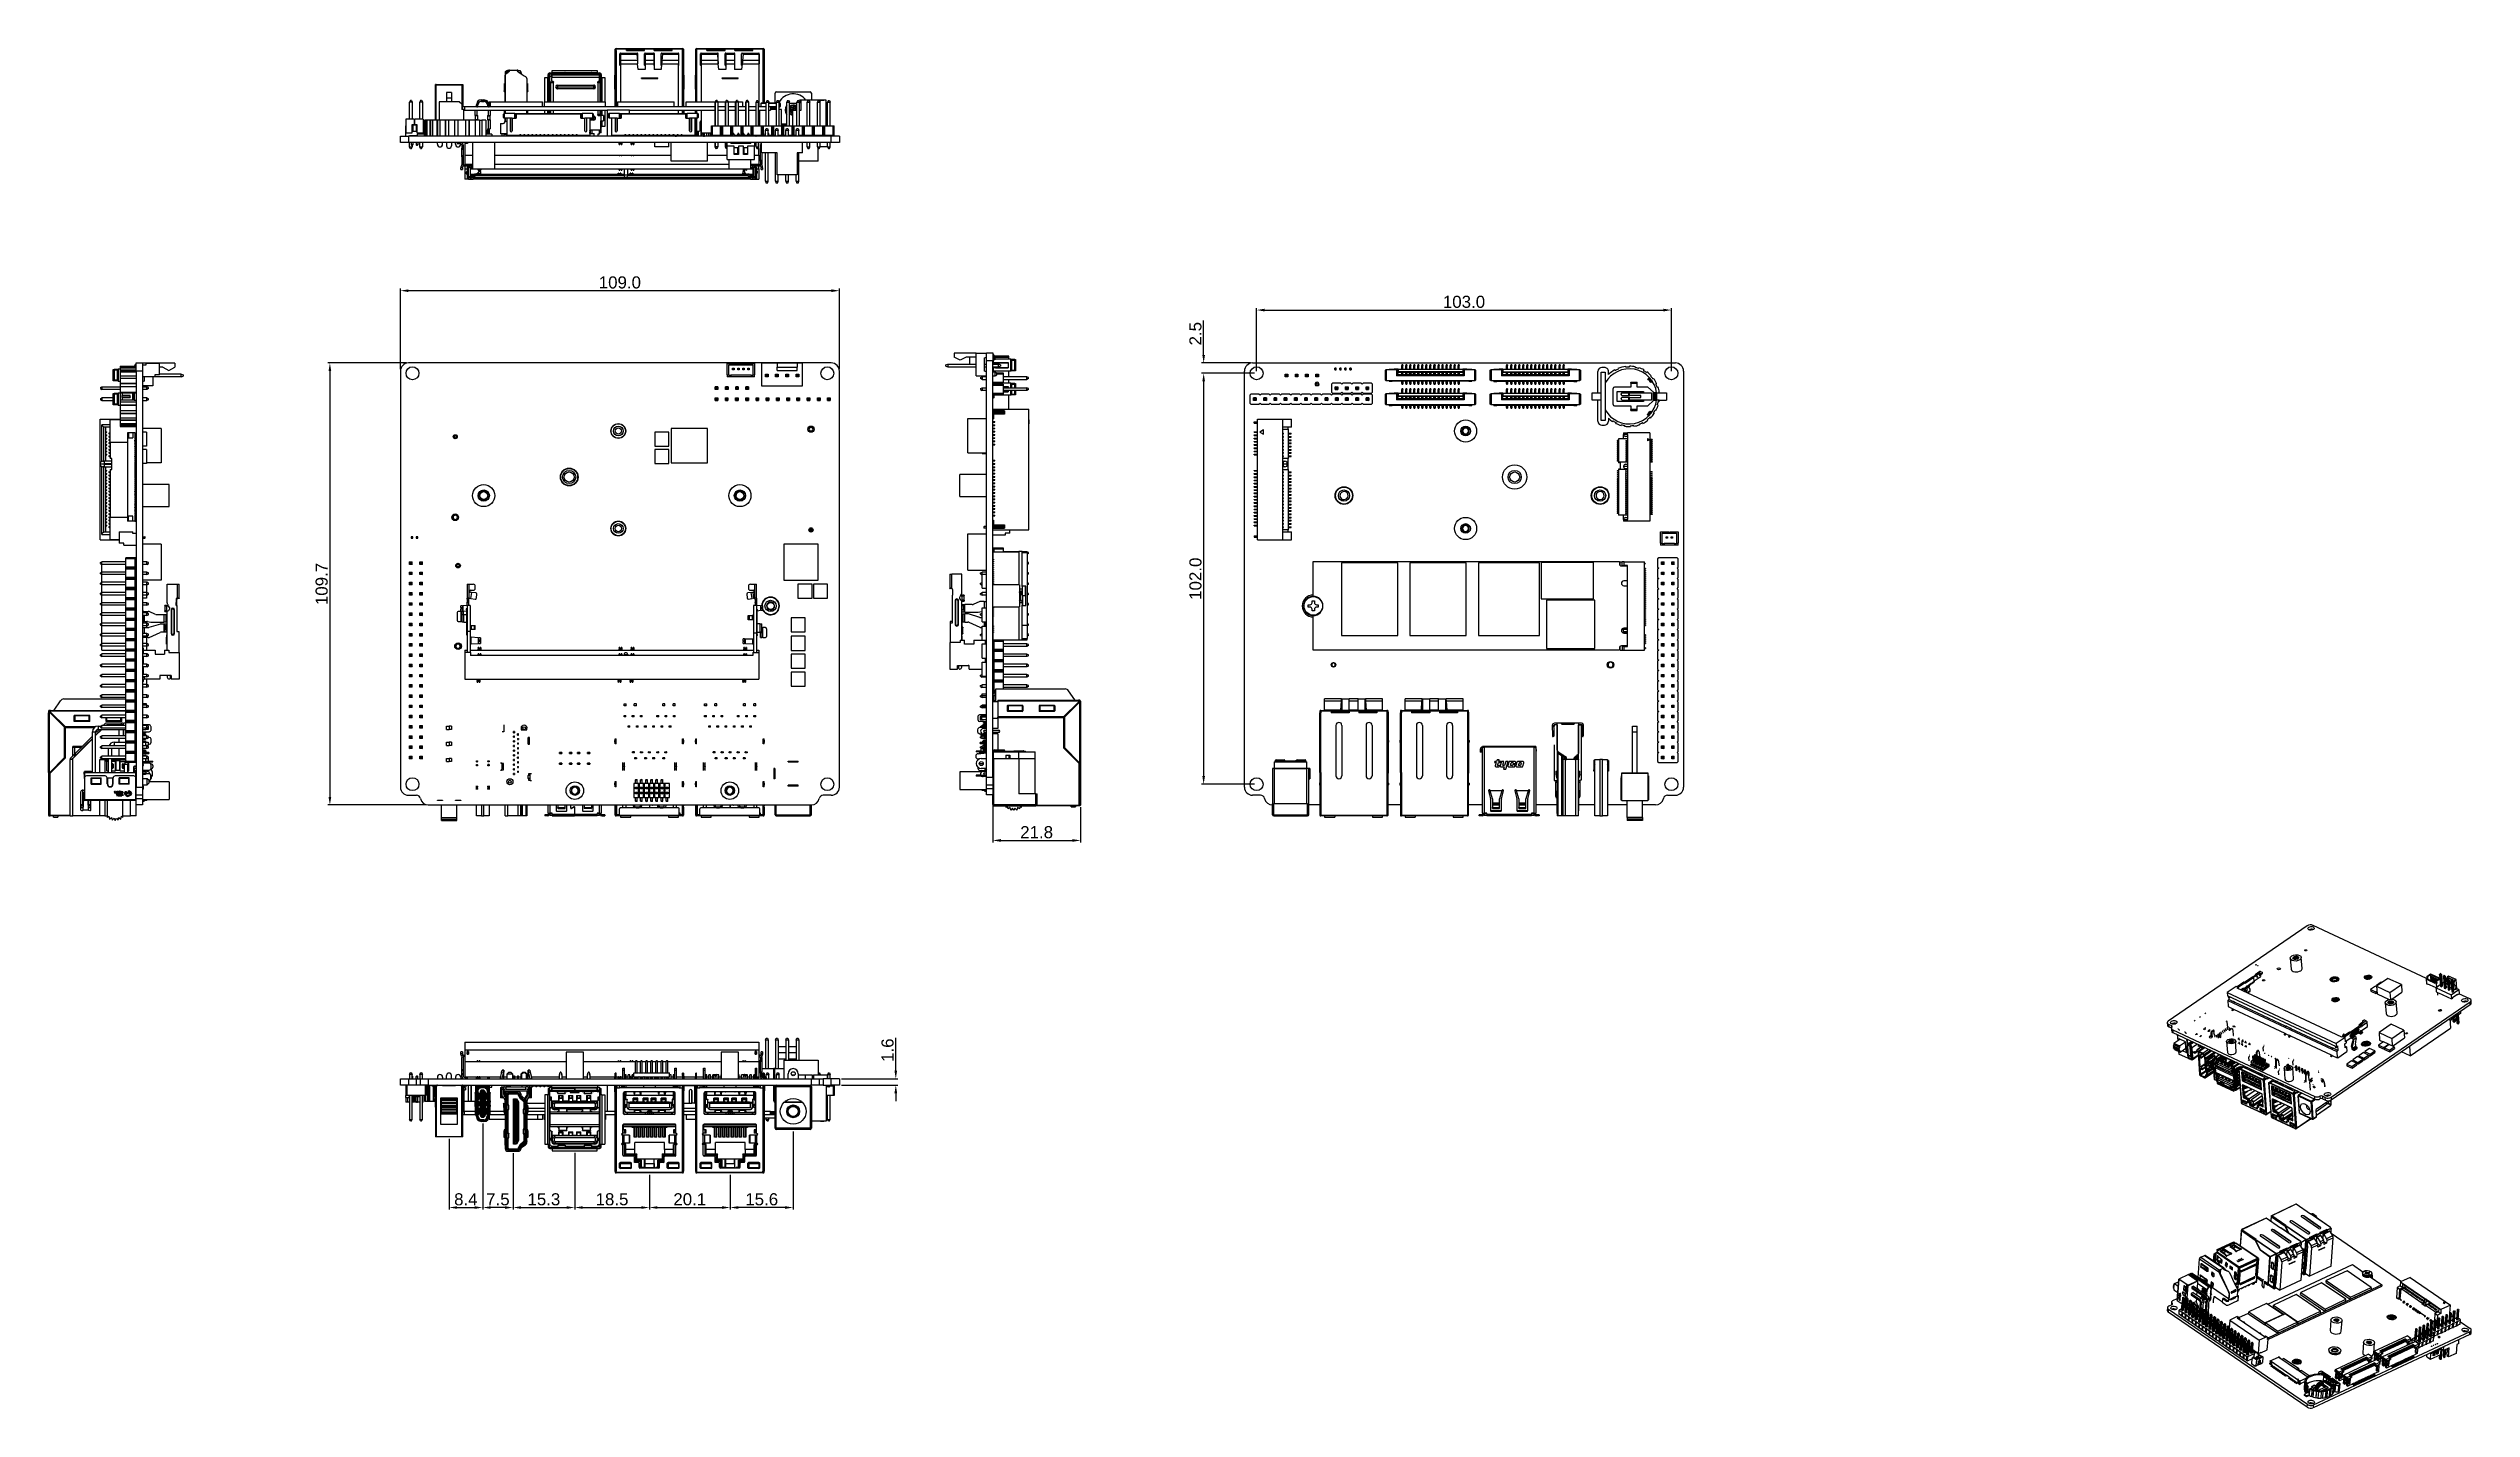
# Model space of a CAD drawing. Header units: millimetres. Extents: x 239 to 841, y 198 to 536.
import ezdxf

# ---------------------------------------------------------------- set-up
doc = ezdxf.new("R2010")
doc.units = ezdxf.units.MM
doc.styles.get("Standard").update_dxf_attribs({"font": 'arial.ttf'})
doc.dimstyles.get("Standard").update_dxf_attribs({"dimtxt": 3, "dimasz": 2, "dimexe": 0.5, "dimexo": 0.5, "dimgap": 0.5, "dimtad": 1, "dimdec": 1, "dimzin": 0, "dimdsep": 46, "dimtxsty": 'Standard', "dimcen": 0.09, "dimclrd": 253, "dimclre": 253, "dimclrt": 6, "dimadec": 0, "dimazin": 0, "dimtfac": 1, "dimtdec": 1, "dimtofl": 0, "dimtmove": 0, "dimatfit": 3, "dimfxl": 1, "dimtolj": 1, "dimtzin": 0, "dimarcsym": 0})

msp = doc.modelspace()

# ---------------------------------------------------------------- blocks, each defined once
blk = doc.blocks.new('*D1')
at = {"color": 253, "lineweight": -2}
for p, q in [((326.86, 456.21), (326.86, 476.16)), ((433.86, 475.66), (328.86, 475.66)), ((435.86, 456.21), (435.86, 476.16))]:
    blk.add_line(p, q, dxfattribs=at)
at = {"color": 253}
for points in [[(328.86, 475.99), (328.86, 475.32), (326.86, 475.66)], [(433.86, 475.99), (433.86, 475.32), (435.86, 475.66)]]:
    blk.add_solid(points, dxfattribs=at)
at = {"layer": 'Defpoints', "color": 0}
for p in [(326.86, 475.66), (326.86, 455.71), (435.86, 455.71)]:
    blk.add_point(p, dxfattribs=at)
at = {"color": 6, "insert": (381.36, 477.69), "char_height": 3, "attachment_point": 5}
blk.add_mtext('\\A1;109.0', dxfattribs=at)
blk = doc.blocks.new('*D2')
at = {"color": 253, "lineweight": -2}
for p, q in [((328.36, 457.71), (308.86, 457.71)), ((309.36, 455.71), (309.36, 350.01)), ((333.29, 348.01), (308.86, 348.01))]:
    blk.add_line(p, q, dxfattribs=at)
at = {"color": 253}
for points in [[(309.03, 455.71), (309.69, 455.71), (309.36, 457.71)], [(309.03, 350.01), (309.69, 350.01), (309.36, 348.01)]]:
    blk.add_solid(points, dxfattribs=at)
at = {"layer": 'Defpoints', "color": 0}
for p in [(328.86, 457.71), (309.36, 348.01), (333.79, 348.01)]:
    blk.add_point(p, dxfattribs=at)
at = {"color": 6, "insert": (307.33, 402.86), "char_height": 3, "attachment_point": 5, "rotation": 90}
blk.add_mtext('\\A1;109.7', dxfattribs=at)
blk = doc.blocks.new('*D3')
at = {"color": 253, "lineweight": -2}
for p, q in [((539.45, 455.66), (539.45, 471.35)), ((541.45, 470.85), (640.45, 470.85)), ((642.45, 455.66), (642.45, 471.35))]:
    blk.add_line(p, q, dxfattribs=at)
at = {"color": 253}
for points in [[(541.45, 471.18), (541.45, 470.51), (539.45, 470.85)], [(640.45, 471.18), (640.45, 470.51), (642.45, 470.85)]]:
    blk.add_solid(points, dxfattribs=at)
at = {"layer": 'Defpoints', "color": 0}
for p in [(642.45, 470.85), (539.45, 455.16), (642.45, 455.16)]:
    blk.add_point(p, dxfattribs=at)
at = {"color": 6, "insert": (590.95, 472.88), "char_height": 3, "attachment_point": 5}
blk.add_mtext('\\A1;103.0', dxfattribs=at)
blk = doc.blocks.new('*D4')
at = {"color": 253, "lineweight": -2}
for p, q in [((538.95, 455.16), (525.81, 455.16)), ((526.31, 453.16), (526.31, 355.16)), ((538.95, 353.16), (525.81, 353.16))]:
    blk.add_line(p, q, dxfattribs=at)
at = {"color": 253}
for points in [[(525.98, 453.16), (526.64, 453.16), (526.31, 455.16)], [(525.98, 355.16), (526.64, 355.16), (526.31, 353.16)]]:
    blk.add_solid(points, dxfattribs=at)
at = {"layer": 'Defpoints', "color": 0}
for p in [(539.45, 455.16), (526.31, 353.16), (539.45, 353.16)]:
    blk.add_point(p, dxfattribs=at)
at = {"color": 6, "insert": (524.28, 404.16), "char_height": 3, "attachment_point": 5, "rotation": 90}
blk.add_mtext('\\A1;102.0', dxfattribs=at)
blk = doc.blocks.new('*D5')
at = {"color": 253, "lineweight": -2}
for p, q in [((526.31, 459.71), (526.31, 468.24)), ((537.95, 457.71), (525.81, 457.71)), ((538.95, 455.16), (525.81, 455.16)), ((526.31, 453.16), (526.31, 451.16))]:
    blk.add_line(p, q, dxfattribs=at)
at = {"color": 253}
for points in [[(525.98, 459.71), (526.64, 459.71), (526.31, 457.71)], [(525.98, 453.16), (526.64, 453.16), (526.31, 455.16)]]:
    blk.add_solid(points, dxfattribs=at)
at = {"layer": 'Defpoints', "color": 0}
for p in [(526.31, 457.71), (538.45, 457.71), (539.45, 455.16)]:
    blk.add_point(p, dxfattribs=at)
at = {"color": 6, "insert": (524.28, 464.98), "char_height": 3, "attachment_point": 5, "rotation": 90}
blk.add_mtext('\\A1;2.5', dxfattribs=at)
blk = doc.blocks.new('*D7')
at = {"color": 253, "lineweight": -2}
for p, q in [((449.87, 282.05), (449.87, 290.23)), ((436.36, 280.05), (450.37, 280.05)), ((436.36, 278.45), (450.37, 278.45)), ((449.87, 276.45), (449.87, 274.45))]:
    blk.add_line(p, q, dxfattribs=at)
at = {"color": 253}
for points in [[(449.53, 282.05), (450.2, 282.05), (449.87, 280.05)], [(449.53, 276.45), (450.2, 276.45), (449.87, 278.45)]]:
    blk.add_solid(points, dxfattribs=at)
at = {"layer": 'Defpoints', "color": 0}
for p in [(435.86, 280.05), (435.86, 278.45), (449.87, 280.05)]:
    blk.add_point(p, dxfattribs=at)
at = {"color": 6, "insert": (447.83, 287.14), "char_height": 3, "attachment_point": 5, "rotation": 90}
blk.add_mtext('\\A1;1.6', dxfattribs=at)
blk = doc.blocks.new('*D9')
at = {"color": 253, "lineweight": -2}
for p, q in [((473.95, 350.01), (473.95, 338.7)), ((495.73, 347.46), (495.73, 338.7)), ((475.95, 339.2), (493.73, 339.2))]:
    blk.add_line(p, q, dxfattribs=at)
at = {"color": 253}
for points in [[(475.95, 339.53), (475.95, 338.86), (473.95, 339.2)], [(493.73, 339.53), (493.73, 338.86), (495.73, 339.2)]]:
    blk.add_solid(points, dxfattribs=at)
at = {"layer": 'Defpoints', "color": 0}
for p in [(473.95, 350.51), (495.73, 347.96), (495.73, 339.2)]:
    blk.add_point(p, dxfattribs=at)
at = {"color": 6, "insert": (484.84, 341.23), "char_height": 3, "attachment_point": 5}
blk.add_mtext('\\A1;21.8', dxfattribs=at)
blk = doc.blocks.new('*D10')
at = {"color": 253, "lineweight": -2}
for p, q in [((338.94, 265.1), (338.94, 247.58)), ((347.3, 268.9), (347.3, 247.58)), ((340.94, 248.08), (345.3, 248.08))]:
    blk.add_line(p, q, dxfattribs=at)
at = {"color": 253}
for points in [[(340.94, 248.41), (340.94, 247.75), (338.94, 248.08)], [(345.3, 248.41), (345.3, 247.75), (347.3, 248.08)]]:
    blk.add_solid(points, dxfattribs=at)
at = {"layer": 'Defpoints', "color": 0}
for p in [(338.94, 265.6), (347.3, 269.4), (347.3, 248.08)]:
    blk.add_point(p, dxfattribs=at)
at = {"color": 6, "insert": (343.12, 250.11), "char_height": 3, "attachment_point": 5}
blk.add_mtext('\\A1;8.4', dxfattribs=at)
blk = doc.blocks.new('*D11')
at = {"color": 253, "lineweight": -2}
for p, q in [((347.3, 268.9), (347.3, 247.58)), ((354.84, 261.54), (354.84, 247.58)), ((352.84, 248.08), (349.3, 248.08))]:
    blk.add_line(p, q, dxfattribs=at)
at = {"color": 253}
for points in [[(349.3, 248.41), (349.3, 247.75), (347.3, 248.08)], [(352.84, 248.41), (352.84, 247.75), (354.84, 248.08)]]:
    blk.add_solid(points, dxfattribs=at)
at = {"layer": 'Defpoints', "color": 0}
for p in [(347.3, 269.4), (354.84, 262.04), (347.3, 248.08)]:
    blk.add_point(p, dxfattribs=at)
at = {"color": 6, "insert": (351.07, 250.11), "char_height": 3, "attachment_point": 5}
blk.add_mtext('\\A1;7.5', dxfattribs=at)
blk = doc.blocks.new('*D12')
at = {"color": 253, "lineweight": -2}
for p, q in [((354.84, 261.54), (354.84, 247.58)), ((370.14, 261.65), (370.14, 247.58)), ((356.84, 248.08), (368.14, 248.08))]:
    blk.add_line(p, q, dxfattribs=at)
at = {"color": 253}
for points in [[(356.84, 248.41), (356.84, 247.75), (354.84, 248.08)], [(368.14, 248.41), (368.14, 247.75), (370.14, 248.08)]]:
    blk.add_solid(points, dxfattribs=at)
at = {"layer": 'Defpoints', "color": 0}
for p in [(354.84, 262.04), (370.14, 262.15), (370.14, 248.08)]:
    blk.add_point(p, dxfattribs=at)
at = {"color": 6, "insert": (362.49, 250.11), "char_height": 3, "attachment_point": 5}
blk.add_mtext('\\A1;15.3', dxfattribs=at)
blk = doc.blocks.new('*D13')
at = {"color": 253, "lineweight": -2}
for p, q in [((388.68, 256.17), (388.68, 247.58)), ((408.75, 256.17), (408.75, 247.58)), ((390.68, 248.08), (406.75, 248.08))]:
    blk.add_line(p, q, dxfattribs=at)
at = {"color": 253}
for points in [[(390.68, 248.41), (390.68, 247.75), (388.68, 248.08)], [(406.75, 248.41), (406.75, 247.75), (408.75, 248.08)]]:
    blk.add_solid(points, dxfattribs=at)
at = {"layer": 'Defpoints', "color": 0}
for p in [(388.68, 256.67), (408.75, 256.67), (408.75, 248.08)]:
    blk.add_point(p, dxfattribs=at)
at = {"color": 6, "insert": (398.71, 250.11), "char_height": 3, "attachment_point": 5}
blk.add_mtext('\\A1;20.1', dxfattribs=at)
blk = doc.blocks.new('*D14')
at = {"color": 253, "lineweight": -2}
for p, q in [((370.14, 261.65), (370.14, 247.58)), ((388.68, 256.17), (388.68, 247.58)), ((372.14, 248.08), (386.68, 248.08))]:
    blk.add_line(p, q, dxfattribs=at)
at = {"color": 253}
for points in [[(372.14, 248.41), (372.14, 247.75), (370.14, 248.08)], [(386.68, 248.41), (386.68, 247.75), (388.68, 248.08)]]:
    blk.add_solid(points, dxfattribs=at)
at = {"layer": 'Defpoints', "color": 0}
for p in [(370.14, 262.15), (388.68, 256.67), (388.68, 248.08)]:
    blk.add_point(p, dxfattribs=at)
at = {"color": 6, "insert": (379.41, 250.11), "char_height": 3, "attachment_point": 5}
blk.add_mtext('\\A1;18.5', dxfattribs=at)
blk = doc.blocks.new('*D15')
at = {"color": 253, "lineweight": -2}
for p, q in [((424.4, 266.95), (424.4, 247.58)), ((408.75, 256.17), (408.75, 247.58)), ((422.4, 248.08), (410.75, 248.08))]:
    blk.add_line(p, q, dxfattribs=at)
at = {"color": 253}
for points in [[(410.75, 248.41), (410.75, 247.75), (408.75, 248.08)], [(422.4, 248.41), (422.4, 247.75), (424.4, 248.08)]]:
    blk.add_solid(points, dxfattribs=at)
at = {"layer": 'Defpoints', "color": 0}
for p in [(424.4, 267.45), (408.75, 256.67), (408.75, 248.08)]:
    blk.add_point(p, dxfattribs=at)
at = {"color": 6, "insert": (416.58, 250.11), "char_height": 3, "attachment_point": 5}
blk.add_mtext('\\A1;15.6', dxfattribs=at)

# ---------------------------------------------------------------- dimensions: what is measured, and where the dimension line sits
for base, p1, p2, picture, middle in [((326.86, 475.66), (435.86, 455.71), (326.86, 455.71), '*D1', (381.36, 477.69)), ((642.45, 470.85), (539.45, 455.16), (642.45, 455.16), '*D3', (590.95, 472.88)), ((495.73, 339.2), (473.95, 350.51), (495.73, 347.96), '*D9', (484.84, 341.23)), ((347.3, 248.08), (338.94, 265.6), (347.3, 269.4), '*D10', (343.12, 250.11)), ((347.3, 248.08), (354.84, 262.04), (347.3, 269.4), '*D11', (351.07, 250.11)), ((408.7513, 248.0811), (424.3993, 267.4479), (408.7513, 256.6721), '*D15', (416.5753, 250.1128)), ((370.14, 248.08), (354.84, 262.04), (370.14, 262.15), '*D12', (362.49, 250.11)), ((388.68, 248.08), (370.14, 262.15), (388.68, 256.67), '*D14', (379.41, 250.11)), ((408.75, 248.08), (388.68, 256.67), (408.75, 256.67), '*D13', (398.71, 250.11))]:
    dim = msp.add_linear_dim(base=base, p1=p1, p2=p2, dimstyle='Standard')
    dim.commit()
    dim.dimension.update_dxf_attribs({"geometry": picture, "text_midpoint": middle})
for base, p1, p2, picture, middle in [((526.3091, 457.7095), (539.4457, 455.162), (538.4457, 457.7095), '*D5', (524.2774, 464.9772)), ((309.36, 348.01), (328.86, 457.71), (333.79, 348.01), '*D2', (307.33, 402.86)), ((526.31, 353.16), (539.45, 455.16), (539.45, 353.16), '*D4', (524.28, 404.16)), ((449.87, 280.05), (435.86, 278.45), (435.86, 280.05), '*D7', (447.83, 287.14))]:
    dim = msp.add_linear_dim(base=base, p1=p1, p2=p2, angle=90, dimstyle='Standard')
    dim.commit()
    dim.dimension.update_dxf_attribs({"geometry": picture, "text_midpoint": middle})

# ---------------------------------------------------------------- linework, layer by layer
for p, q in [((380.2, 535.38), (380.2, 535.58)), ((380.2, 535.58), (380.4, 535.58)), ((380.4, 535.78), (380.48, 535.78)), ((380.4, 535.58), (380.4, 535.78)), ((380.4, 535.38), (380.4, 535.58)), ((380.48, 535.58), (380.4, 535.58)), ((380.48, 535.58), (380.48, 535.78)), ((380.48, 535.78), (382.98, 535.78)), ((382.98, 535.58), (380.48, 535.58)), ((380.48, 535.28), (380.48, 535.58)), ((382.98, 535.78), (387.48, 535.78)), ((382.98, 535.58), (382.98, 535.78)), ((387.48, 535.58), (382.98, 535.58)), ((382.98, 535.28), (382.98, 535.58)), ((382.98, 535.53), (384, 535.53)), ((384, 535.53), (384.18, 535.53)), ((384, 535.28), (384, 535.53)), ((384.18, 535.48), (384.18, 535.58)), ((384.18, 535.48), (384.93, 535.48)), ((384.93, 535.58), (384.93, 535.48)), ((384.93, 535.48), (385.68, 535.48)), ((385.68, 535.58), (385.68, 535.48)), ((385.68, 535.53), (386, 535.53)), ((386, 535.28), (386, 535.53)), ((386, 535.53), (387.48, 535.53)), ((387.48, 535.78), (389.88, 535.78)), ((387.48, 535.58), (387.48, 535.78)), ((387.48, 535.28), (387.48, 535.58)), ((389.88, 535.58), (387.48, 535.58)), ((389.88, 535.78), (394.38, 535.78)), ((389.88, 535.58), (389.88, 535.78)), ((394.38, 535.58), (389.88, 535.58)), ((389.88, 535.28), (389.88, 535.58)), ((389.88, 535.53), (391.5, 535.53)), ((391.5, 535.53), (391.68, 535.53)), ((391.5, 535.28), (391.5, 535.53)), ((391.68, 535.48), (391.68, 535.58)), ((391.68, 535.48), (392.43, 535.48)), ((392.43, 535.58), (392.43, 535.48)), ((392.43, 535.48), (393.18, 535.48)), ((393.18, 535.58), (393.18, 535.48)), ((393.18, 535.53), (393.5, 535.53)), ((393.5, 535.53), (394.38, 535.53)), ((393.5, 535.28), (393.5, 535.53)), ((394.38, 535.58), (394.38, 535.78)), ((394.38, 535.78), (396.88, 535.78)), ((396.88, 535.58), (394.38, 535.58)), ((394.38, 535.28), (394.38, 535.58)), ((396.88, 535.78), (396.95, 535.78)), ((396.88, 535.58), (396.88, 535.78)), ((396.95, 535.58), (396.88, 535.58)), ((396.88, 535.58), (396.88, 535.28)), ((396.88, 535.53), (396.9, 535.53)), ((396.9, 535.53), (396.9, 535.28)), ((396.95, 535.78), (396.95, 535.58)), ((397.15, 535.58), (396.95, 535.58)), ((396.95, 535.38), (396.95, 535.58)), ((397.15, 535.58), (397.15, 535.38)), ((400.2, 535.38), (400.2, 535.58)), ((400.2, 535.58), (400.4, 535.58)), ((400.4, 535.78), (400.48, 535.78)), ((400.4, 535.58), (400.4, 535.78)), ((400.4, 535.38), (400.4, 535.58)), ((400.48, 535.58), (400.4, 535.58)), ((400.48, 535.58), (400.48, 535.78)), ((400.48, 535.78), (402.98, 535.78)), ((402.98, 535.58), (400.48, 535.58)), ((400.48, 535.28), (400.48, 535.58)), ((402.98, 535.78), (407.48, 535.78)), ((402.98, 535.58), (402.98, 535.78)), ((407.48, 535.58), (402.98, 535.58)), ((402.98, 535.28), (402.98, 535.58)), ((402.98, 535.53), (404, 535.53)), ((404, 535.53), (404.18, 535.53)), ((404, 535.28), (404, 535.53)), ((404.18, 535.48), (404.18, 535.58)), ((404.18, 535.48), (404.93, 535.48)), ((404.93, 535.58), (404.93, 535.48)), ((404.93, 535.48), (405.68, 535.48)), ((405.68, 535.58), (405.68, 535.48)), ((405.68, 535.53), (406, 535.53)), ((406, 535.28), (406, 535.53)), ((406, 535.53), (407.48, 535.53)), ((407.48, 535.78), (409.88, 535.78)), ((407.48, 535.58), (407.48, 535.78)), ((409.88, 535.58), (407.48, 535.58)), ((407.48, 535.28), (407.48, 535.58)), ((409.88, 535.78), (414.38, 535.78)), ((409.88, 535.58), (409.88, 535.78)), ((414.38, 535.58), (409.88, 535.58)), ((409.88, 535.28), (409.88, 535.58)), ((409.88, 535.53), (411.5, 535.53)), ((411.5, 535.53), (411.68, 535.53)), ((411.5, 535.28), (411.5, 535.53)), ((411.68, 535.48), (411.68, 535.58)), ((411.68, 535.48), (412.43, 535.48)), ((412.43, 535.58), (412.43, 535.48)), ((412.43, 535.48), (413.18, 535.48)), ((413.18, 535.58), (413.18, 535.48)), ((413.18, 535.53), (413.5, 535.53)), ((413.5, 535.53), (414.38, 535.53)), ((413.5, 535.28), (413.5, 535.53)), ((414.38, 535.58), (414.38, 535.78)), ((414.38, 535.78), (416.88, 535.78)), ((416.88, 535.58), (414.38, 535.58)), ((414.38, 535.28), (414.38, 535.58)), ((416.88, 535.78), (416.95, 535.78)), ((416.88, 535.58), (416.88, 535.78)), ((416.95, 535.58), (416.88, 535.58)), ((416.88, 535.58), (416.88, 535.28)), ((416.88, 535.53), (416.9, 535.53)), ((416.9, 535.53), (416.9, 535.28)), ((416.95, 535.78), (416.95, 535.58)), ((417.15, 535.58), (416.95, 535.58)), ((416.95, 535.38), (416.95, 535.58)), ((417.15, 535.58), (417.15, 535.38)), ((352.88, 529.71), (352.88, 522.5)), ((353.28, 529.62), (353.28, 529.71)), ((353.97, 530.33), (353.97, 530.31)), ((353.97, 530.31), (353.97, 530.22)), ((355.86, 530.26), (355.86, 530.27)), ((356.3, 529.94), (356.77, 529.94)), ((356.78, 529.92), (356.93, 529.43)), ((363.87, 529.37), (363.66, 529.59)), ((363.94, 529.7), (376.34, 529.7)), ((363.94, 529.4), (363.94, 529.7)), ((364.59, 529.8), (364.59, 530.3)), ((364.59, 530.3), (375.69, 530.3)), ((364.59, 529.8), (364.59, 529.7)), ((364.59, 529.8), (366.04, 529.8)), ((365.97, 529.74), (365.97, 529.7)), ((366.07, 529.81), (367.67, 529.81)), ((367.7, 529.8), (372.58, 529.8)), ((367.77, 529.7), (367.77, 529.74)), ((372.51, 529.74), (372.51, 529.7)), ((372.61, 529.81), (374.21, 529.81)), ((374.24, 529.8), (375.69, 529.8)), ((374.31, 529.7), (374.31, 529.74)), ((375.69, 530.3), (375.69, 529.8)), ((375.69, 529.7), (375.69, 529.8)), ((376.34, 529.4), (376.34, 529.7)), ((376.41, 529.37), (376.62, 529.59)), ((380.2, 535.28), (380.2, 535.38)), ((380.2, 535.38), (380.4, 535.38)), ((380.2, 521.3), (380.2, 535.28)), ((380.2, 535.28), (380.4, 535.28)), ((380.2, 531.58), (380.2, 531.78)), ((380.4, 535.38), (380.48, 535.38)), ((380.48, 535.38), (380.4, 535.38)), ((380.4, 535.28), (380.4, 535.38)), ((380.4, 535.28), (380.48, 535.28)), ((380.4, 535.28), (380.4, 521.3)), ((381.38, 531.64), (381.38, 534.48)), ((381.5, 534.53), (381.5, 531.49)), ((385.77, 534.53), (381.5, 534.53)), ((381.5, 533.33), (381.55, 533.33)), ((381.5, 532.83), (381.55, 532.83)), ((381.55, 532.23), (381.5, 532.23)), ((381.53, 534.63), (385.63, 534.63)), ((381.53, 531.49), (381.55, 531.49)), ((381.55, 534.36), (381.55, 534.53)), ((381.55, 534.36), (381.55, 532.83)), ((381.55, 534.36), (385.57, 534.36)), ((381.55, 532.83), (381.55, 531.99)), ((385.7, 532.83), (381.55, 532.83)), ((381.55, 531.99), (385.77, 531.99)), ((381.55, 531.99), (381.55, 522.5)), ((382.98, 535.28), (387.48, 535.28)), ((385.57, 534.36), (385.7, 532.83)), ((385.9, 530.53), (385.77, 531.99)), ((385.78, 531.96), (385.78, 534.48)), ((387.65, 530.53), (385.9, 530.53)), ((387.48, 531.64), (387.48, 534.48)), ((387.48, 532.36), (387.65, 532.36)), ((387.51, 534.58), (387.65, 534.58)), ((387.63, 534.63), (389.73, 534.63)), ((387.63, 531.49), (387.65, 531.49)), ((387.65, 534.53), (387.65, 534.63)), ((387.65, 534.53), (387.65, 534.36)), ((389.85, 534.53), (387.65, 534.53)), ((387.65, 534.36), (387.65, 532.83)), ((387.65, 534.36), (389.85, 534.36)), ((389.85, 532.83), (387.65, 532.83)), ((387.65, 532.83), (387.65, 531.99)), ((387.65, 531.99), (389.85, 531.99)), ((387.65, 531.99), (387.65, 530.53)), ((389.85, 534.56), (389.85, 534.53)), ((389.85, 534.53), (389.85, 534.36)), ((389.85, 534.36), (389.85, 532.83)), ((389.85, 532.83), (389.85, 531.99)), ((389.85, 532.36), (389.88, 532.36)), ((389.85, 531.99), (389.85, 530.53)), ((391.6, 530.53), (389.85, 530.53)), ((389.88, 535.28), (394.38, 535.28)), ((389.88, 531.64), (389.88, 534.48)), ((391.58, 534.53), (395.97, 534.53)), ((391.58, 531.64), (391.58, 534.48)), ((391.58, 532.63), (391.78, 532.63)), ((391.58, 532.36), (391.76, 532.36)), ((391.73, 531.99), (391.6, 530.53)), ((391.73, 534.63), (395.83, 534.63)), ((391.73, 531.99), (395.95, 531.99)), ((391.94, 534.36), (391.8, 532.83)), ((395.95, 532.83), (391.8, 532.83)), ((391.94, 534.36), (395.95, 534.36)), ((395.95, 534.36), (395.95, 534.53)), ((395.95, 534.36), (395.95, 532.83)), ((395.98, 533.33), (395.95, 533.33)), ((395.95, 532.83), (395.98, 532.83)), ((395.95, 532.83), (395.95, 531.99)), ((395.95, 532.23), (395.98, 532.23)), ((395.95, 521.3), (395.95, 531.99)), ((395.98, 531.64), (395.98, 534.48)), ((396.88, 535.28), (396.95, 535.28)), ((396.95, 535.38), (396.9, 535.38)), ((396.9, 535.38), (396.95, 535.38)), ((396.95, 535.38), (397.15, 535.38)), ((396.95, 535.28), (396.95, 535.38)), ((396.95, 535.28), (397.15, 535.28)), ((396.95, 521.3), (396.95, 535.28)), ((397.15, 535.28), (397.15, 535.38)), ((397.15, 535.28), (397.15, 521.3)), ((397.15, 531.58), (397.15, 531.78)), ((400.2, 535.28), (400.2, 535.38)), ((400.2, 535.38), (400.4, 535.38)), ((400.2, 522.5), (400.2, 535.28)), ((400.2, 535.28), (400.4, 535.28)), ((400.2, 531.58), (400.2, 531.78)), ((400.4, 535.38), (400.48, 535.38)), ((400.48, 535.38), (400.4, 535.38)), ((400.4, 535.28), (400.4, 535.38)), ((400.4, 535.28), (400.48, 535.28)), ((400.4, 535.28), (400.4, 522.5)), ((401.38, 531.64), (401.38, 534.48)), ((401.5, 534.53), (401.5, 531.49)), ((405.77, 534.53), (401.5, 534.53)), ((401.5, 533.33), (401.55, 533.33)), ((401.5, 532.83), (401.55, 532.83)), ((401.55, 532.23), (401.5, 532.23)), ((401.53, 534.63), (405.63, 534.63)), ((401.53, 531.49), (401.55, 531.49)), ((401.55, 534.36), (401.55, 534.53)), ((401.55, 534.36), (401.55, 532.83)), ((401.55, 534.36), (405.57, 534.36)), ((401.55, 532.83), (401.55, 531.99)), ((405.7, 532.83), (401.55, 532.83)), ((401.55, 531.99), (405.77, 531.99)), ((401.55, 531.99), (401.55, 522.5)), ((402.98, 535.28), (407.48, 535.28)), ((405.57, 534.36), (405.7, 532.83)), ((405.9, 530.53), (405.77, 531.99)), ((405.78, 531.96), (405.78, 534.48)), ((407.65, 530.53), (405.9, 530.53)), ((407.48, 531.64), (407.48, 534.48)), ((407.48, 532.36), (407.65, 532.36)), ((407.51, 534.58), (407.65, 534.58)), ((407.63, 534.63), (409.73, 534.63)), ((407.63, 531.49), (407.65, 531.49)), ((407.65, 534.53), (407.65, 534.63)), ((407.65, 534.53), (407.65, 534.36)), ((409.85, 534.53), (407.65, 534.53)), ((407.65, 534.36), (407.65, 532.83)), ((407.65, 534.36), (409.85, 534.36)), ((409.85, 532.83), (407.65, 532.83)), ((407.65, 532.83), (407.65, 531.99)), ((407.65, 531.99), (409.85, 531.99)), ((407.65, 531.99), (407.65, 530.53)), ((409.85, 534.56), (409.85, 534.53)), ((409.85, 534.53), (409.85, 534.36)), ((409.85, 534.36), (409.85, 532.83)), ((409.85, 532.83), (409.85, 531.99)), ((409.85, 532.36), (409.88, 532.36)), ((409.85, 531.99), (409.85, 530.53)), ((411.6, 530.53), (409.85, 530.53)), ((409.88, 535.28), (414.38, 535.28)), ((409.88, 531.64), (409.88, 534.48)), ((411.58, 534.53), (415.97, 534.53)), ((411.58, 531.64), (411.58, 534.48)), ((411.58, 532.63), (411.78, 532.63)), ((411.58, 532.36), (411.76, 532.36)), ((411.73, 531.99), (411.6, 530.53)), ((411.73, 534.63), (415.83, 534.63)), ((411.73, 531.99), (415.95, 531.99)), ((411.94, 534.36), (411.8, 532.83)), ((415.95, 532.83), (411.8, 532.83)), ((411.94, 534.36), (415.95, 534.36)), ((415.95, 534.36), (415.95, 534.53)), ((415.95, 534.36), (415.95, 532.83)), ((415.98, 533.33), (415.95, 533.33)), ((415.95, 532.83), (415.98, 532.83)), ((415.95, 532.83), (415.95, 531.99)), ((415.95, 532.23), (415.98, 532.23)), ((415.95, 521.3), (415.95, 531.99)), ((415.98, 531.64), (415.98, 534.48)), ((416.88, 535.28), (416.95, 535.28)), ((416.95, 535.38), (416.9, 535.38)), ((416.9, 535.38), (416.95, 535.38)), ((416.95, 535.38), (417.15, 535.38)), ((416.95, 535.28), (416.95, 535.38)), ((416.95, 535.28), (417.15, 535.28)), ((416.95, 522.2), (416.95, 535.28)), ((417.15, 535.28), (417.15, 535.38)), ((417.15, 535.28), (417.15, 522.2)), ((417.15, 531.58), (417.15, 531.78)), ((335.54, 526.85), (335.59, 526.85)), ((335.54, 526.35), (335.54, 526.85)), ((335.59, 526.35), (335.54, 526.35)), ((335.54, 521.71), (335.54, 526.35)), ((335.74, 526.85), (335.59, 526.85)), ((335.59, 526.35), (335.59, 526.85)), ((335.59, 526.35), (335.59, 521.71)), ((335.74, 525.11), (335.59, 525.11)), ((335.74, 526.85), (335.74, 526.65)), ((335.74, 526.85), (342.14, 526.85)), ((335.74, 518), (335.74, 526.65)), ((342.14, 526.65), (335.74, 526.65)), ((338.34, 524.86), (338.34, 523.46)), ((339.54, 524.86), (338.34, 524.86)), ((338.34, 523.46), (338.34, 522.5)), ((339.54, 523.46), (338.34, 523.46)), ((339.54, 524.86), (339.54, 523.46)), ((339.54, 523.46), (339.54, 522.5)), ((342.14, 526.85), (342.29, 526.85)), ((342.14, 526.85), (342.14, 526.65)), ((342.14, 526.65), (342.14, 521.3)), ((342.14, 525.11), (342.29, 525.11)), ((342.29, 526.35), (342.29, 526.85)), ((342.29, 526.85), (342.34, 526.85)), ((342.29, 526.35), (342.29, 521.71)), ((342.34, 526.35), (342.29, 526.35)), ((342.34, 526.85), (342.34, 526.35)), ((342.34, 526.35), (342.34, 521.71)), ((352.88, 526.91), (352.56, 526.91)), ((352.88, 526.91), (352.6, 526.91)), ((352.6, 526.91), (352.6, 526.91)), ((352.6, 526.72), (352.6, 525.29)), ((352.6, 525.11), (352.6, 525.29)), ((352.6, 525.29), (352.88, 525.29)), ((352.6, 525.11), (352.88, 525.11)), ((358.55, 526.91), (358.23, 526.91)), ((358.51, 526.91), (358.23, 526.91)), ((358.23, 525.29), (358.51, 525.29)), ((358.23, 525.11), (358.51, 525.11)), ((358.51, 526.91), (358.51, 526.91)), ((358.51, 525.29), (358.51, 526.72)), ((358.51, 525.29), (358.51, 525.11)), ((362.69, 528.6), (363.44, 528.6)), ((362.69, 522.5), (362.69, 528.6)), ((363.54, 528.6), (363.44, 528.6)), ((363.44, 522.5), (363.44, 528.6)), ((363.54, 522.5), (363.54, 529.3)), ((363.84, 529.3), (363.54, 529.3)), ((363.84, 529.3), (363.84, 522.5)), ((363.99, 527.05), (363.84, 527.05)), ((364.18, 527.05), (363.84, 527.05)), ((363.84, 525.55), (364.18, 525.55)), ((364.18, 525.25), (363.93, 525.25)), ((363.93, 525.25), (363.93, 522.5)), ((376.34, 529.4), (363.94, 529.4)), ((363.99, 528.7), (364.19, 528.9)), ((363.99, 527.4), (363.99, 528.7)), ((363.99, 527.4), (363.99, 527.05)), ((364.93, 527.4), (363.99, 527.4)), ((363.99, 525.55), (363.99, 525.4)), ((363.99, 525.4), (363.99, 525.25)), ((363.99, 525.4), (364.18, 525.4)), ((364.78, 527.25), (364.18, 527.25)), ((364.18, 522.5), (364.18, 527.25)), ((364.19, 528.9), (364.48, 529.2)), ((364.19, 528.9), (364.48, 528.9)), ((364.39, 527.25), (364.39, 527.4)), ((364.48, 529.2), (376.28, 529.2)), ((364.48, 529.2), (364.48, 528.6)), ((364.48, 527.75), (364.48, 528.6)), ((376.28, 528.6), (364.48, 528.6)), ((364.78, 527.55), (364.68, 527.55)), ((364.78, 527.25), (364.78, 522.5)), ((365.97, 529.33), (365.44, 529.4)), ((365.88, 526.69), (374.88, 526.69)), ((365.88, 526.69), (365.88, 526.46)), ((365.88, 526.46), (365.88, 526.23)), ((374.88, 526.46), (365.88, 526.46)), ((365.88, 526.46), (365.88, 526.46)), ((365.88, 526.23), (365.88, 526)), ((365.88, 526), (365.88, 525.99)), ((365.88, 525.99), (365.88, 525.76)), ((365.88, 525.99), (374.88, 525.99)), ((374.88, 525.76), (365.88, 525.76)), ((365.97, 529.3), (365.97, 529.33)), ((365.97, 529.3), (365.97, 529.27)), ((365.97, 529.3), (367.77, 529.3)), ((365.97, 529.27), (365.97, 529.2)), ((367.77, 529.27), (365.97, 529.27)), ((368.3, 529.4), (367.77, 529.33)), ((367.77, 529.3), (367.77, 529.33)), ((367.77, 529.27), (367.77, 529.3)), ((367.77, 529.27), (367.77, 529.2)), ((372.51, 529.33), (371.98, 529.4)), ((372.51, 529.3), (372.51, 529.33)), ((372.51, 529.3), (372.51, 529.27)), ((372.51, 529.3), (374.31, 529.3)), ((372.51, 529.27), (372.51, 529.2)), ((374.31, 529.27), (372.51, 529.27)), ((374.84, 529.4), (374.31, 529.33)), ((374.31, 529.3), (374.31, 529.33)), ((374.31, 529.27), (374.31, 529.3)), ((374.31, 529.27), (374.31, 529.2)), ((374.88, 526.46), (374.88, 526.69)), ((374.88, 526.46), (374.88, 526.46)), ((374.88, 526.23), (374.88, 526.46)), ((374.88, 526), (374.88, 526.23)), ((374.88, 525.99), (374.88, 526)), ((374.88, 525.76), (374.88, 525.99)), ((376.29, 527.4), (375.83, 527.4)), ((375.89, 527.29), (375.89, 527.4)), ((376.08, 527.55), (375.98, 527.55)), ((376.44, 527.25), (375.98, 527.25)), ((375.98, 522.5), (375.98, 527.25)), ((376.28, 528.6), (376.28, 529.2)), ((376.28, 528.71), (376.29, 528.7)), ((376.28, 528.6), (376.28, 527.75)), ((376.29, 527.4), (376.29, 528.7)), ((376.29, 527.25), (376.29, 527.4)), ((376.44, 522.5), (376.44, 529.3)), ((376.74, 529.3), (376.44, 529.3)), ((376.74, 529.3), (376.74, 522.5)), ((376.84, 528.6), (376.74, 528.6)), ((376.83, 525.25), (376.74, 525.25)), ((376.83, 522.5), (376.83, 525.25)), ((376.84, 528.6), (377.59, 528.6)), ((376.84, 528.6), (376.84, 522.5)), ((377.59, 528.6), (377.59, 522.5)), ((380.14, 529.18), (380.2, 529.18)), ((380.14, 525.68), (380.14, 529.18)), ((380.14, 525.68), (380.2, 525.68)), ((386.75, 528.33), (386.75, 528.53)), ((386.75, 528.53), (390.75, 528.53)), ((386.75, 528.33), (390.75, 528.33)), ((390.75, 528.33), (390.75, 528.53)), ((397.15, 529.18), (397.22, 529.18)), ((397.15, 525.68), (397.22, 525.68)), ((397.22, 529.18), (397.22, 525.68)), ((400.14, 529.18), (400.2, 529.18)), ((400.14, 525.68), (400.14, 529.18)), ((400.14, 525.68), (400.2, 525.68)), ((406.75, 528.33), (406.75, 528.53)), ((406.75, 528.53), (410.75, 528.53)), ((406.75, 528.33), (410.75, 528.33)), ((410.75, 528.33), (410.75, 528.53)), ((417.15, 529.18), (417.22, 529.18)), ((417.15, 525.68), (417.22, 525.68)), ((417.22, 529.18), (417.22, 525.68)), ((419.9, 522.2), (419.9, 524.7)), ((420.2, 525), (428.6, 525)), ((428.9, 524.7), (428.9, 522.95)), ((330.26, 518.22), (328.21, 518.22)), ((328.21, 518.22), (328.21, 514.84)), ((329.34, 522.89), (329.14, 522.49)), ((329.79, 522.49), (329.14, 522.49)), ((329.14, 518.22), (329.14, 522.49)), ((329.59, 522.89), (329.34, 522.89)), ((329.59, 522.89), (329.79, 522.49)), ((329.79, 522.49), (329.79, 518.22)), ((330.26, 518.22), (330.26, 516.92)), ((330.48, 516.92), (330.48, 518.22)), ((332.53, 518.22), (330.48, 518.22)), ((331.88, 522.89), (331.68, 522.49)), ((331.68, 518.22), (331.68, 522.49)), ((332.33, 522.49), (331.68, 522.49)), ((332.13, 522.89), (331.88, 522.89)), ((332.13, 522.89), (332.33, 522.49)), ((332.33, 522.49), (332.33, 518.22)), ((332.53, 518.22), (332.53, 514.84)), ((332.87, 514.47), (332.87, 518)), ((332.87, 518), (332.88, 518)), ((333.2, 518), (332.88, 518)), ((332.88, 514), (332.88, 518)), ((333.4, 518), (333.2, 518)), ((333.2, 514), (333.2, 518)), ((333.53, 518), (333.4, 518)), ((333.4, 514), (333.4, 518)), ((334.27, 518), (333.54, 518)), ((333.54, 514), (333.54, 518)), ((334.44, 518), (334.27, 518)), ((334.27, 514), (334.27, 518)), ((334.84, 518), (334.44, 518)), ((334.44, 514), (334.44, 518)), ((335.92, 518), (334.84, 518)), ((334.84, 518), (334.84, 514)), ((335.54, 521.71), (335.59, 521.71)), ((335.54, 521.21), (335.54, 521.71)), ((335.54, 521.21), (335.54, 519.71)), ((335.59, 521.21), (335.54, 521.21)), ((335.54, 519.21), (335.54, 519.71)), ((335.54, 519.71), (335.59, 519.71)), ((335.54, 519.43), (335.54, 519.43)), ((335.54, 519.37), (335.54, 519.43)), ((335.54, 519.33), (335.54, 519.37)), ((335.54, 519.37), (335.54, 519.37)), ((335.54, 519.16), (335.54, 519.33)), ((335.54, 519.33), (335.54, 519.33)), ((335.59, 519.21), (335.54, 519.21)), ((335.54, 518), (335.54, 519.21)), ((335.54, 519.12), (335.54, 519.16)), ((335.54, 519.16), (335.54, 519.16)), ((335.54, 519.06), (335.54, 519.12)), ((335.54, 519.12), (335.54, 519.12)), ((335.54, 519.06), (335.54, 519.06)), ((335.54, 519.04), (335.54, 519.04)), ((335.54, 518.98), (335.54, 518.98)), ((335.54, 518.82), (335.54, 518.82)), ((335.54, 518.71), (335.54, 518.82)), ((335.54, 518.82), (335.54, 518.82)), ((335.54, 518.71), (335.54, 518.71)), ((335.54, 518.65), (335.54, 518.71)), ((335.54, 518.63), (335.54, 518.65)), ((335.54, 518.65), (335.54, 518.65)), ((335.54, 518.41), (335.54, 518.63)), ((335.54, 518.63), (335.54, 518.63)), ((335.54, 518.63), (335.54, 518.63)), ((335.54, 518.63), (335.54, 518.63)), ((335.54, 518.41), (335.54, 518.41)), ((335.54, 518.22), (335.54, 518.36)), ((335.54, 518.36), (335.54, 518.36)), ((335.54, 518.22), (335.54, 518.22)), ((335.54, 518.2), (335.54, 518.22)), ((335.54, 518.12), (335.54, 518.12)), ((335.54, 518.09), (335.54, 518.09)), ((335.54, 518.08), (335.54, 518.08)), ((335.54, 518.06), (335.54, 518.08)), ((335.54, 518.05), (335.54, 518.05)), ((335.54, 518.02), (335.54, 518.02)), ((335.74, 522.81), (335.59, 522.81)), ((335.59, 521.21), (335.59, 521.71)), ((335.59, 521.21), (335.59, 521.11)), ((335.59, 519.81), (335.59, 521.11)), ((335.74, 521.11), (335.59, 521.11)), ((335.59, 519.81), (335.59, 519.71)), ((335.74, 519.81), (335.59, 519.81)), ((335.59, 519.21), (335.59, 519.71)), ((335.59, 519.21), (335.59, 518)), ((335.74, 518.11), (335.59, 518.11)), ((336.04, 518), (335.92, 518)), ((335.92, 518), (335.92, 514)), ((336.67, 518), (336.04, 518)), ((336.04, 518), (336.04, 514)), ((336.53, 522.5), (336.53, 518)), ((341.58, 522.5), (336.53, 522.5)), ((337.98, 518), (336.67, 518)), ((336.67, 518), (336.67, 514)), ((338.05, 518), (337.98, 518)), ((337.98, 518), (337.98, 514)), ((338.88, 518), (338.05, 518)), ((338.05, 518), (338.05, 514)), ((340.27, 518), (338.84, 518)), ((338.84, 518), (338.84, 514)), ((341.13, 518), (340.27, 518)), ((340.27, 518), (340.27, 514)), ((340.27, 518), (340.27, 518)), ((340.27, 518), (340.27, 514)), ((341.13, 518), (341.15, 518)), ((341.13, 518), (341.13, 514)), ((343.14, 518), (341.15, 518)), ((341.15, 518), (341.15, 514)), ((341.58, 522.5), (342.08, 522)), ((342.08, 522), (342.08, 520.6)), ((342.28, 521.3), (342.08, 521.3)), ((342.58, 520.6), (342.08, 520.6)), ((342.14, 522.81), (342.29, 522.81)), ((342.78, 521.3), (342.28, 521.3)), ((342.28, 520.6), (342.28, 521.3)), ((342.29, 521.3), (342.29, 521.71)), ((342.29, 521.71), (342.34, 521.71)), ((342.34, 521.71), (342.34, 521.3)), ((342.58, 518), (342.58, 520.6)), ((342.58, 520.5), (342.78, 520.5)), ((405.01, 521.3), (342.78, 521.3)), ((342.78, 521.3), (342.78, 520.5)), ((342.78, 520.5), (378.22, 520.5)), ((343.84, 518), (343.14, 518)), ((343.14, 514), (343.14, 518)), ((343.84, 518), (343.94, 518)), ((343.84, 518), (343.84, 514)), ((345.49, 518), (343.94, 518)), ((343.94, 518), (343.94, 514)), ((345.45, 519.08), (345.45, 518.08)), ((346.09, 519.08), (345.45, 519.08)), ((345.45, 518.08), (346.09, 518.08)), ((345.47, 521.3), (345.47, 521.33)), ((345.47, 519.13), (345.47, 520.5)), ((345.47, 518.03), (345.47, 518)), ((346.49, 518), (345.49, 518)), ((345.49, 514), (345.49, 518)), ((345.72, 521.56), (345.72, 521.77)), ((345.72, 521.77), (346.02, 521.77)), ((345.72, 521.56), (346.02, 521.56)), ((346.02, 521.43), (345.72, 521.43)), ((345.87, 521.33), (345.99, 521.33)), ((345.87, 521.33), (345.87, 521.3)), ((345.87, 520.5), (345.87, 519.13)), ((345.87, 519.13), (345.99, 519.13)), ((345.87, 518.03), (345.99, 518.03)), ((345.87, 518.03), (345.87, 518)), ((346.02, 521.56), (346.02, 521.77)), ((346.05, 521.73), (346.12, 521.73)), ((346.05, 521.35), (346.05, 521.73)), ((346.05, 518), (346.05, 518.08)), ((346.12, 521.46), (346.12, 521.77)), ((346.12, 518.16), (346.12, 519)), ((346.49, 518), (347.09, 518)), ((346.49, 518), (346.49, 514)), ((347, 523.05), (347.6, 523.05)), ((347, 523.05), (347, 522.75)), ((347, 522.75), (347.6, 522.75)), ((347, 522.65), (347.6, 522.65)), ((347.05, 522.73), (347.55, 522.73)), ((347.05, 522.73), (347.05, 522.65)), ((348.09, 518), (347.09, 518)), ((347.09, 518), (347.09, 514)), ((347.55, 522.65), (347.55, 522.73)), ((347.6, 523.05), (347.6, 522.75)), ((348.09, 518), (348.09, 514)), ((348.48, 521.77), (348.48, 521.46)), ((348.48, 521.73), (348.55, 521.73)), ((348.48, 519), (348.48, 518.16)), ((348.51, 519.08), (349.15, 519.08)), ((349.15, 518.08), (348.51, 518.08)), ((348.55, 521.73), (348.55, 521.35)), ((348.58, 521.77), (348.88, 521.77)), ((348.58, 521.56), (348.58, 521.77)), ((348.58, 521.56), (348.88, 521.56)), ((348.58, 521.43), (348.88, 521.43)), ((348.73, 521.33), (348.61, 521.33)), ((348.73, 519.13), (348.61, 519.13)), ((348.73, 518.03), (348.61, 518.03)), ((348.73, 521.3), (348.73, 521.33)), ((348.73, 519.13), (348.73, 520.5)), ((348.73, 515.83), (348.73, 518.03)), ((348.73, 518.03), (348.88, 518.03)), ((348.88, 521.77), (348.88, 521.56)), ((348.89, 522.5), (349.18, 522.5)), ((348.89, 522.5), (348.89, 521.3)), ((349.13, 520.5), (349.13, 519.13)), ((349.13, 518.03), (349.13, 515.83)), ((349.15, 518.08), (349.15, 519.08)), ((349.18, 522.5), (349.18, 521.3)), ((349.18, 522.5), (362.18, 522.5)), ((352.64, 519.68), (352.44, 519.48)), ((352.44, 518.7), (352.44, 519.48)), ((352.64, 518.5), (352.44, 518.7)), ((352.6, 520.5), (352.6, 519.64)), ((355.24, 519.68), (352.64, 519.68)), ((352.64, 519.68), (352.64, 518.5)), ((353.34, 518.5), (352.64, 518.5)), ((352.88, 520.5), (352.88, 519.68)), ((352.88, 518.5), (352.88, 518.19)), ((353.34, 517.66), (352.88, 517.66)), ((354.12, 518.5), (353.34, 518.5)), ((353.34, 514.2), (353.34, 518.5)), ((354.12, 518.5), (354.12, 515.36)), ((354.64, 518.5), (354.12, 518.5)), ((354.14, 518.5), (354.14, 515.5)), ((354.62, 515.26), (354.62, 518.5)), ((354.64, 518.5), (355.61, 518.5)), ((354.64, 518.5), (354.64, 515.36)), ((355.24, 519.68), (372.04, 519.68)), ((355.24, 519.68), (355.44, 519.48)), ((355.24, 518.5), (355.24, 519.68)), ((355.44, 519.48), (355.61, 519.48)), ((355.44, 518.5), (355.44, 519.48)), ((371.67, 519.5), (355.61, 519.5)), ((355.61, 519.5), (355.61, 518.5)), ((358.23, 519.68), (358.23, 520.5)), ((358.51, 519.68), (358.51, 520.5)), ((362.18, 521.3), (362.18, 522.5)), ((362.6, 522.5), (377.8, 522.5)), ((362.6, 522.5), (362.6, 521.3)), ((362.69, 519.68), (362.69, 520.5)), ((363.44, 519.68), (363.44, 520.5)), ((363.54, 519.68), (363.54, 520.5)), ((363.84, 520.5), (363.84, 519.68)), ((363.86, 519.87), (363.84, 519.87)), ((363.84, 519.71), (363.89, 519.68)), ((363.99, 519.79), (363.86, 519.87)), ((363.99, 520.5), (363.99, 519.68)), ((364.18, 519.68), (364.18, 520.5)), ((364.78, 520.5), (364.78, 519.68)), ((371.67, 518.5), (371.67, 519.5)), ((371.67, 519.48), (371.84, 519.48)), ((371.67, 518.5), (372.64, 518.5)), ((372.04, 519.68), (371.84, 519.48)), ((371.84, 518.5), (371.84, 519.48)), ((374.64, 519.68), (372.04, 519.68)), ((372.04, 518.5), (372.04, 519.68)), ((372.64, 515.36), (372.64, 518.5)), ((373.16, 518.5), (372.64, 518.5)), ((372.66, 515.26), (372.66, 518.5)), ((373.14, 515.5), (373.14, 518.5)), ((373.14, 518.25), (373.16, 518.25)), ((373.16, 518.01), (373.14, 518.01)), ((373.94, 518.5), (373.16, 518.5)), ((373.16, 515.36), (373.16, 518.5)), ((373.94, 518.5), (373.94, 514.2)), ((374.64, 518.5), (373.94, 518.5)), ((373.94, 518.25), (374.88, 518.25)), ((374.88, 518.01), (373.94, 518.01)), ((374.84, 519.48), (374.64, 519.68)), ((374.64, 518.5), (374.64, 519.68)), ((374.84, 518.7), (374.64, 518.5)), ((374.84, 518.7), (374.84, 519.48)), ((374.84, 518.95), (374.88, 518.95)), ((374.88, 518.71), (374.84, 518.71)), ((374.88, 518.71), (374.88, 518.95)), ((374.88, 518.48), (374.88, 518.71)), ((374.88, 518.71), (374.88, 518.71)), ((374.88, 518.25), (374.88, 518.48)), ((374.88, 518.01), (374.88, 518.25)), ((374.88, 518.25), (374.88, 518.25)), ((375.89, 519.19), (375.89, 519.42)), ((375.98, 519.45), (375.98, 520.5)), ((375.98, 519.45), (376.44, 519.45)), ((375.98, 519.15), (376.73, 519.15)), ((376.29, 519.15), (376.29, 519.45)), ((376.44, 519.25), (376.44, 520.5)), ((376.74, 519.25), (376.44, 519.25)), ((376.44, 519.25), (376.44, 519.15)), ((376.73, 517.85), (376.58, 517.85)), ((376.58, 517.85), (376.58, 515.7)), ((376.58, 517.75), (376.74, 517.75)), ((377.33, 519.15), (376.73, 519.15)), ((376.73, 517.85), (376.73, 519.15)), ((376.73, 517.85), (377.33, 517.85)), ((376.74, 520.5), (376.74, 519.25)), ((376.74, 519.15), (376.74, 519.25)), ((376.74, 517.75), (376.74, 517.85)), ((376.74, 515.1), (376.74, 517.75)), ((376.84, 520.5), (376.84, 519.15)), ((376.84, 517.85), (376.84, 516.4)), ((377.33, 519.15), (377.33, 517.85)), ((377.59, 520.5), (377.59, 516.4)), ((377.8, 521.3), (377.8, 522.5)), ((378.22, 520.5), (378.22, 514)), ((383.72, 520.5), (378.22, 520.5)), ((378.67, 519.68), (378.47, 519.48)), ((378.47, 518.7), (378.47, 519.48)), ((378.67, 518.5), (378.47, 518.7)), ((381.27, 519.68), (378.67, 519.68)), ((378.67, 519.68), (378.67, 518.5)), ((379.37, 518.5), (378.67, 518.5)), ((380.15, 518.5), (379.37, 518.5)), ((379.37, 514.2), (379.37, 518.5)), ((380.15, 518.5), (380.15, 515.36)), ((380.67, 518.5), (380.15, 518.5)), ((380.17, 518.5), (380.17, 515.5)), ((380.65, 515.26), (380.65, 518.5)), ((380.67, 518.5), (381.64, 518.5)), ((380.67, 518.5), (380.67, 515.36)), ((380.8, 522.5), (394.8, 522.5)), ((380.8, 522.5), (380.8, 521.3)), ((381.27, 519.68), (398.07, 519.68)), ((381.27, 519.68), (381.47, 519.48)), ((381.27, 518.5), (381.27, 519.68)), ((381.47, 519.48), (381.64, 519.48)), ((381.47, 518.5), (381.47, 519.48)), ((397.7, 519.5), (381.64, 519.5)), ((381.64, 519.5), (381.64, 518.5)), ((383.72, 519.68), (383.72, 520.5)), ((383.72, 520.5), (405.01, 520.5)), ((394.8, 521.3), (394.8, 522.5)), ((395.95, 519.68), (395.95, 520.5)), ((396.95, 519.68), (396.95, 520.5)), ((397.15, 520.5), (397.15, 519.68)), ((397.22, 520.5), (397.22, 519.68)), ((397.7, 518.5), (397.7, 519.5)), ((397.7, 519.48), (397.87, 519.48)), ((397.7, 518.5), (398.67, 518.5)), ((397.8, 522.5), (405.02, 522.5)), ((397.8, 521.3), (397.8, 522.5)), ((398.07, 519.68), (397.87, 519.48)), ((397.87, 518.5), (397.87, 519.48)), ((400.67, 519.68), (398.07, 519.68)), ((398.07, 518.5), (398.07, 519.68)), ((398.67, 515.36), (398.67, 518.5)), ((399.19, 518.5), (398.67, 518.5)), ((398.69, 515.26), (398.69, 518.5)), ((399.17, 515.5), (399.17, 518.5)), ((399.97, 518.5), (399.19, 518.5)), ((399.19, 515.36), (399.19, 518.5)), ((399.97, 518.5), (399.97, 514.2)), ((400.67, 518.5), (399.97, 518.5)), ((400.14, 519.68), (400.14, 520.5)), ((400.14, 517.78), (400.14, 518.5)), ((400.14, 517.78), (400.2, 517.78)), ((400.2, 519.68), (400.2, 520.5)), ((400.2, 515.28), (400.2, 518.5)), ((400.4, 520.5), (400.4, 519.68)), ((400.4, 518.5), (400.4, 515.28)), ((400.87, 519.48), (400.67, 519.68)), ((400.67, 518.5), (400.67, 519.68)), ((400.87, 518.7), (400.67, 518.5)), ((400.87, 518.7), (400.87, 519.48)), ((401.28, 517.63), (401.5, 517.63)), ((401.28, 517.58), (401.55, 517.58)), ((401.28, 515.48), (401.28, 517.58)), ((401.48, 517.78), (401.55, 517.78)), ((401.5, 517.78), (401.5, 517.63)), ((401.55, 520.5), (401.55, 514.73)), ((405.21, 522.89), (405.01, 522.49)), ((405.01, 516.54), (405.01, 522.49)), ((405.01, 522.49), (405.04, 522.49)), ((405.24, 522.89), (405.04, 522.49)), ((405.04, 522.49), (405.04, 516.54)), ((405.69, 522.49), (405.04, 522.49)), ((405.21, 522.89), (405.24, 522.89)), ((405.49, 522.89), (405.24, 522.89)), ((405.49, 522.89), (405.69, 522.49)), ((405.68, 522.5), (407.56, 522.5)), ((405.69, 522.49), (405.69, 516.54)), ((407.55, 521.3), (405.69, 521.3)), ((405.69, 520.5), (407.55, 520.5)), ((407.75, 522.89), (407.55, 522.49)), ((407.55, 522.49), (407.58, 522.49)), ((407.55, 516.54), (407.55, 522.49)), ((407.78, 522.89), (407.58, 522.49)), ((407.58, 522.49), (407.58, 516.54)), ((408.23, 522.49), (407.58, 522.49)), ((407.75, 522.89), (407.78, 522.89)), ((408.03, 522.89), (407.78, 522.89)), ((408.03, 522.89), (408.23, 522.49)), ((408.22, 522.5), (410.1, 522.5)), ((408.23, 522.49), (408.23, 516.54)), ((410.09, 521.3), (408.23, 521.3)), ((408.23, 520.5), (410.09, 520.5)), ((410.29, 522.89), (410.09, 522.49)), ((410.09, 516.54), (410.09, 522.49)), ((410.09, 522.49), (410.12, 522.49)), ((410.32, 522.89), (410.12, 522.49)), ((410.12, 522.49), (410.12, 516.54)), ((410.77, 522.49), (410.12, 522.49)), ((410.29, 522.89), (410.32, 522.89)), ((410.57, 522.89), (410.32, 522.89)), ((410.57, 522.89), (410.77, 522.49)), ((410.76, 522.5), (411.8, 522.5)), ((410.77, 522.49), (410.77, 516.54)), ((412.63, 521.3), (410.77, 521.3)), ((410.77, 520.5), (412.63, 520.5)), ((411.8, 522.5), (411.8, 521.3)), ((412.83, 522.89), (412.63, 522.49)), ((412.63, 516.54), (412.63, 522.49)), ((412.63, 522.49), (412.66, 522.49)), ((412.86, 522.89), (412.66, 522.49)), ((412.66, 522.49), (412.66, 516.54)), ((413.31, 522.49), (412.66, 522.49)), ((412.83, 522.89), (412.86, 522.89)), ((413.11, 522.89), (412.86, 522.89)), ((413.11, 522.89), (413.31, 522.49)), ((413.31, 522.49), (413.31, 516.54)), ((415.17, 521.3), (413.31, 521.3)), ((413.31, 520.5), (415.17, 520.5)), ((415.37, 522.89), (415.17, 522.49)), ((415.17, 516.54), (415.17, 522.49)), ((415.17, 522.49), (415.82, 522.49)), ((415.37, 522.89), (415.62, 522.89)), ((415.62, 522.89), (415.82, 522.49)), ((415.82, 516.54), (415.82, 522.49)), ((417.71, 521.3), (415.82, 521.3)), ((415.82, 520.5), (417.71, 520.5)), ((415.95, 516.54), (415.95, 520.5)), ((415.95, 517.58), (416.03, 517.58)), ((416, 517.63), (416, 517.74)), ((416.03, 517.63), (416, 517.63)), ((416.03, 520.5), (416.03, 516.54)), ((417.71, 522.1), (416.38, 522.1)), ((416.38, 521.4), (417.71, 521.4)), ((417.71, 522.2), (416.48, 522.2)), ((417.91, 522.89), (417.71, 522.49)), ((417.71, 522.49), (418.36, 522.49)), ((417.71, 516.54), (417.71, 522.49)), ((417.91, 522.89), (418.16, 522.89)), ((418.16, 522.89), (418.36, 522.49)), ((418.36, 516.54), (418.36, 522.49)), ((420.25, 522.2), (418.36, 522.2)), ((420.25, 522.1), (418.36, 522.1)), ((418.36, 521.4), (420.25, 521.4)), ((418.78, 521.3), (418.36, 521.3)), ((418.36, 520.5), (418.78, 520.5)), ((418.78, 521.3), (418.78, 520.5)), ((420.25, 521.3), (418.78, 521.3)), ((420.25, 520.6), (418.78, 520.6)), ((419.76, 521.17), (419.76, 521.06)), ((419.78, 520.63), (419.78, 520.73)), ((419.9, 520.6), (419.9, 520.79)), ((420, 521.3), (420, 520.92)), ((420.03, 520.87), (420.02, 520.87)), ((420.03, 520.87), (420.03, 521.3)), ((420.45, 522.89), (420.25, 522.49)), ((420.25, 516.54), (420.25, 522.49)), ((420.25, 522.49), (420.9, 522.49)), ((420.45, 522.89), (420.7, 522.89)), ((420.7, 522.89), (420.9, 522.49)), ((420.9, 516.54), (420.9, 522.49)), ((421.08, 522.2), (420.9, 522.2)), ((421.18, 522.1), (420.9, 522.1)), ((420.9, 521.4), (421.18, 521.4)), ((421.08, 521.3), (420.9, 521.3)), ((421.53, 520.6), (420.9, 520.6)), ((421.53, 516.54), (421.53, 520.6)), ((422.99, 522.89), (422.79, 522.49)), ((422.79, 516.54), (422.79, 522.49)), ((422.79, 522.49), (423.44, 522.49)), ((422.99, 522.89), (423.24, 522.89)), ((423.24, 522.89), (423.44, 522.49)), ((423.44, 516.54), (423.44, 522.49)), ((425.21, 522.1), (423.44, 522.1)), ((425.33, 520.42), (424.21, 520.42)), ((424.21, 520.42), (424.21, 516.54)), ((425.18, 521.85), (425.33, 521.85)), ((425.18, 520.42), (425.18, 521.85)), ((425.53, 522.89), (425.33, 522.49)), ((425.33, 516.54), (425.33, 522.49)), ((425.33, 522.49), (425.98, 522.49)), ((425.53, 522.89), (425.78, 522.89)), ((425.78, 522.89), (425.98, 522.49)), ((425.98, 516.54), (425.98, 522.49)), ((426.31, 520.42), (425.98, 520.42)), ((426.28, 522.95), (426.31, 522.95)), ((426.28, 522.3), (426.28, 522.95)), ((426.28, 522.3), (426.31, 522.3)), ((432.61, 522.95), (426.31, 522.95)), ((426.31, 522.95), (426.31, 520.42)), ((428.07, 522.89), (427.87, 522.49)), ((427.87, 516.54), (427.87, 522.49)), ((427.87, 522.49), (428.52, 522.49)), ((428.07, 522.89), (428.32, 522.89)), ((428.32, 522.89), (428.52, 522.49)), ((428.52, 516.54), (428.52, 522.49)), ((430.61, 522.89), (430.41, 522.49)), ((430.41, 516.54), (430.41, 522.49)), ((430.41, 522.49), (431.06, 522.49)), ((430.61, 522.89), (430.86, 522.89)), ((430.86, 522.89), (431.06, 522.49)), ((431.06, 516.54), (431.06, 522.49)), ((431.14, 522.98), (432.01, 522.98)), ((431.14, 522.95), (431.14, 522.98)), ((432.01, 522.95), (432.01, 522.98)), ((432.61, 516.54), (432.61, 522.95)), ((433.15, 522.89), (432.95, 522.49)), ((432.95, 522.49), (433.6, 522.49)), ((432.95, 516.54), (432.95, 522.49)), ((433.15, 522.89), (433.4, 522.89)), ((433.4, 522.89), (433.6, 522.49)), ((433.6, 516.54), (433.6, 522.49)), ((326.86, 514), (328.86, 514)), ((326.86, 512.4), (326.86, 514)), ((328.86, 512.4), (326.86, 512.4)), ((328.19, 516.54), (328.21, 516.54)), ((328.19, 514.26), (328.19, 516.54)), ((328.19, 514), (328.19, 514.26)), ((328.21, 514), (328.21, 514.84)), ((328.21, 514.84), (329.79, 514.84)), ((433.86, 514), (328.86, 514)), ((328.86, 514), (328.86, 512.4)), ((433.86, 512.4), (328.86, 512.4)), ((329.12, 514.21), (329.12, 514)), ((329.12, 514.21), (331.06, 514.21)), ((329.14, 511.36), (329.14, 512.4)), ((329.57, 514.21), (329.57, 514)), ((329.57, 512.4), (329.57, 511.87)), ((329.61, 511.74), (329.57, 511.87)), ((329.92, 511.87), (329.57, 511.87)), ((329.61, 511.74), (329.88, 511.74)), ((329.79, 516.92), (330.26, 516.92)), ((329.79, 514.84), (329.79, 516.92)), ((329.79, 515.27), (330.96, 515.27)), ((329.79, 511.74), (329.79, 511.36)), ((329.88, 511.74), (329.92, 511.87)), ((329.92, 516.92), (329.92, 515.27)), ((329.92, 516.8), (330.82, 516.8)), ((329.92, 514.21), (329.92, 514)), ((329.92, 512.4), (329.92, 511.87)), ((330.48, 516.92), (330.96, 516.92)), ((330.82, 516.92), (330.82, 515.27)), ((330.82, 514.21), (330.82, 514)), ((330.82, 512.4), (330.82, 511.87)), ((330.86, 511.74), (330.82, 511.87)), ((331.17, 511.87), (330.82, 511.87)), ((330.86, 511.74), (331.13, 511.74)), ((330.96, 516.92), (330.96, 514.84)), ((330.96, 514.84), (332.53, 514.84)), ((331.06, 514.47), (331.06, 514)), ((332.88, 514.47), (331.06, 514.47)), ((331.13, 511.74), (331.17, 511.87)), ((331.17, 512.4), (331.17, 511.87)), ((331.68, 511.36), (331.68, 512.4)), ((332.33, 512.4), (332.33, 511.36)), ((332.53, 516.54), (332.87, 516.54)), ((332.53, 514.84), (332.53, 514.47)), ((336.04, 512), (336.04, 512.4)), ((337.34, 512), (337.34, 512.4)), ((338.34, 512.4), (338.34, 511.6)), ((339.54, 512.4), (339.54, 511.6)), ((340.54, 512), (340.54, 512.4)), ((340.93, 512.4), (340.93, 512.1)), ((341.23, 512.1), (340.93, 512.1)), ((341.23, 512.1), (341.23, 512.4)), ((341.88, 512.1), (341.23, 512.1)), ((341.84, 512), (341.84, 512.1)), ((342.08, 511.9), (342.08, 511.03)), ((342.43, 511.9), (342.43, 511.03)), ((343.56, 512.2), (342.86, 512.2)), ((342.86, 512.2), (342.86, 509.3)), ((343.56, 512.4), (343.56, 512.2)), ((344.8, 512.4), (344.8, 505.8)), ((348.48, 515.45), (348.09, 515.45)), ((348.09, 514.95), (348.55, 514.95)), ((349.56, 514.5), (348.09, 514.5)), ((348.4, 514.95), (348.4, 515.45)), ((348.48, 515.7), (348.48, 515.45)), ((348.55, 515.82), (348.55, 515.6)), ((348.55, 515.6), (348.55, 514.95)), ((348.55, 514.95), (348.55, 514.5)), ((348.58, 515.73), (348.58, 515.83)), ((348.58, 515.73), (348.88, 515.73)), ((348.58, 514.56), (348.58, 515.73)), ((348.88, 514.56), (348.58, 514.56)), ((348.58, 514.56), (348.58, 514.5)), ((348.73, 515.83), (348.61, 515.83)), ((348.88, 515.83), (348.88, 515.73)), ((348.88, 515.73), (348.88, 514.56)), ((348.88, 514.56), (348.88, 514.5)), ((349.56, 514.5), (349.56, 514)), ((350.3, 505.8), (350.3, 512.4)), ((351.68, 517.16), (351.68, 514.6)), ((352.55, 514.6), (352.55, 514.4)), ((353.34, 514.4), (352.55, 514.4)), ((353.06, 514.4), (353.31, 514.15)), ((353.31, 514.15), (353.31, 514)), ((353.55, 514.15), (353.31, 514.15)), ((356.37, 514.2), (353.34, 514.2)), ((353.55, 514.2), (353.55, 514)), ((354.14, 515.5), (354.12, 515.5)), ((356.37, 514.2), (356.51, 514.35)), ((356.76, 514.35), (356.51, 514.35)), ((356.51, 514.35), (356.51, 514)), ((356.76, 514.35), (356.76, 514)), ((356.91, 514.2), (356.76, 514.35)), ((357.37, 514.2), (356.91, 514.2)), ((357.51, 514.35), (357.37, 514.2)), ((357.76, 514.35), (357.51, 514.35)), ((357.51, 514.35), (357.51, 514)), ((357.76, 514.35), (357.76, 514)), ((357.91, 514.2), (357.76, 514.35)), ((358.31, 514.15), (357.76, 514.15)), ((358.37, 514.2), (357.91, 514.2)), ((358.31, 514.15), (358.36, 514.2)), ((358.31, 514), (358.31, 514.15)), ((358.51, 514.35), (358.37, 514.2)), ((358.76, 514.35), (358.51, 514.35)), ((358.51, 514.35), (358.51, 514)), ((358.91, 514.2), (358.76, 514.35)), ((358.76, 514.35), (358.76, 514)), ((359.37, 514.2), (358.91, 514.2)), ((359.51, 514.35), (359.37, 514.2)), ((359.76, 514.35), (359.51, 514.35)), ((359.51, 514.35), (359.51, 514)), ((359.91, 514.2), (359.76, 514.35)), ((359.76, 514.35), (359.76, 514)), ((360.37, 514.2), (359.91, 514.2)), ((360.51, 514.35), (360.37, 514.2)), ((360.51, 514.35), (360.51, 514)), ((360.76, 514.35), (360.51, 514.35)), ((360.91, 514.2), (360.76, 514.35)), ((360.76, 514.35), (360.76, 514)), ((361.37, 514.2), (360.91, 514.2)), ((361.51, 514.35), (361.37, 514.2)), ((361.76, 514.35), (361.51, 514.35)), ((361.51, 514.35), (361.51, 514)), ((361.76, 514.35), (361.76, 514)), ((361.91, 514.2), (361.76, 514.35)), ((362.37, 514.2), (361.91, 514.2)), ((362.51, 514.35), (362.37, 514.2)), ((362.76, 514.35), (362.51, 514.35)), ((362.51, 514.35), (362.51, 514)), ((362.76, 514.35), (362.76, 514)), ((362.91, 514.2), (362.76, 514.35)), ((363.37, 514.2), (362.91, 514.2)), ((363.51, 514.35), (363.37, 514.2)), ((363.76, 514.35), (363.51, 514.35)), ((363.51, 514.35), (363.51, 514)), ((363.91, 514.2), (363.76, 514.35)), ((363.76, 514.35), (363.76, 514)), ((364.37, 514.2), (363.91, 514.2)), ((364.51, 514.35), (364.37, 514.2)), ((364.39, 514), (364.39, 514.23)), ((364.76, 514.35), (364.51, 514.35)), ((364.51, 514.35), (364.51, 514)), ((364.91, 514.2), (364.76, 514.35)), ((364.76, 514.35), (364.76, 514)), ((365.37, 514.2), (364.91, 514.2)), ((365.29, 514.2), (365.29, 514)), ((365.51, 514.35), (365.37, 514.2)), ((365.76, 514.35), (365.51, 514.35)), ((365.51, 514.35), (365.51, 514)), ((365.76, 514.35), (365.76, 514)), ((365.91, 514.2), (365.76, 514.35)), ((365.78, 514.34), (365.78, 514)), ((366.37, 514.2), (365.91, 514.2)), ((366.51, 514.35), (366.37, 514.2)), ((366.76, 514.35), (366.51, 514.35)), ((366.51, 514.35), (366.51, 514)), ((366.76, 514.35), (366.76, 514)), ((366.91, 514.2), (366.76, 514.35)), ((367.37, 514.2), (366.91, 514.2)), ((367.51, 514.35), (367.37, 514.2)), ((367.76, 514.35), (367.51, 514.35)), ((367.51, 514.35), (367.51, 514)), ((367.91, 514.2), (367.76, 514.35)), ((367.76, 514.35), (367.76, 514)), ((368.37, 514.2), (367.91, 514.2)), ((368.51, 514.35), (368.37, 514.2)), ((368.76, 514.35), (368.51, 514.35)), ((368.51, 514.35), (368.51, 514)), ((368.76, 514.35), (368.76, 514)), ((368.91, 514.2), (368.76, 514.35)), ((369.37, 514.2), (368.91, 514.2)), ((369.51, 514.35), (369.37, 514.2)), ((369.76, 514.35), (369.51, 514.35)), ((369.51, 514.35), (369.51, 514)), ((369.76, 514.35), (369.76, 514)), ((369.91, 514.2), (369.76, 514.35)), ((370.37, 514.2), (369.91, 514.2)), ((370.51, 514.35), (370.37, 514.2)), ((370.76, 514.35), (370.51, 514.35)), ((370.51, 514.35), (370.51, 514)), ((370.76, 514.35), (370.76, 514)), ((370.76, 514.35), (370.91, 514.2)), ((373.94, 514.2), (370.91, 514.2)), ((371.78, 514), (371.78, 514.2)), ((373.16, 515.5), (373.14, 515.5)), ((373.35, 514.2), (373.35, 514)), ((373.93, 514.2), (373.93, 514)), ((376.38, 515.5), (373.94, 515.5)), ((373.94, 515.39), (373.94, 515.5)), ((373.94, 515.39), (374.02, 515.34)), ((374.02, 515.17), (373.94, 515.12)), ((373.94, 514.7), (373.94, 515.12)), ((373.94, 515), (373.94, 515)), ((373.94, 514.7), (373.94, 514.7)), ((373.94, 514.7), (374.04, 514.7)), ((374.04, 514.7), (374.04, 515.5)), ((374.04, 514.7), (374.44, 514.7)), ((374.44, 514.7), (374.44, 515.5)), ((374.44, 514.7), (374.99, 514.7)), ((374.99, 514), (374.99, 514.7)), ((376.29, 514.5), (375.89, 514.5)), ((375.89, 514.5), (375.89, 514)), ((376.29, 514.5), (376.29, 515.5)), ((376.29, 515.3), (376.34, 515.3)), ((376.44, 515.51), (376.44, 515.1)), ((376.44, 515.1), (376.44, 514.8)), ((376.44, 515.1), (376.74, 515.1)), ((376.74, 514.8), (376.44, 514.8)), ((376.74, 516.4), (376.84, 516.4)), ((376.74, 514.8), (376.74, 515.1)), ((377.59, 516.4), (376.84, 516.4)), ((382.4, 514.2), (379.37, 514.2)), ((380.17, 515.5), (380.15, 515.5)), ((381.16, 512.25), (381.16, 512.4)), ((381.16, 511.95), (381.16, 512.25)), ((381.16, 512.25), (381.31, 512.25)), ((381.16, 511.95), (381.31, 511.95)), ((381.31, 512.4), (381.31, 512.25)), ((381.31, 512.25), (381.31, 511.95)), ((381.66, 512.25), (381.66, 512.4)), ((381.66, 511.95), (381.66, 512.25)), ((381.66, 512.25), (381.81, 512.25)), ((381.66, 511.95), (381.81, 511.95)), ((381.81, 512.4), (381.81, 512.25)), ((381.81, 512.25), (381.81, 511.95)), ((382.4, 514.2), (382.55, 514.35)), ((382.8, 514.35), (382.55, 514.35)), ((382.55, 514.35), (382.55, 514)), ((382.8, 514.35), (382.8, 514)), ((382.94, 514.2), (382.8, 514.35)), ((383.4, 514.2), (382.94, 514.2)), ((383.55, 514.35), (383.4, 514.2)), ((383.8, 514.35), (383.55, 514.35)), ((383.55, 514.35), (383.55, 514)), ((383.8, 514.35), (383.8, 514)), ((383.94, 514.2), (383.8, 514.35)), ((383.87, 514), (383.87, 514.28)), ((384.4, 514.2), (383.94, 514.2)), ((384.16, 512.25), (384.16, 512.4)), ((384.16, 511.95), (384.16, 512.25)), ((384.16, 512.25), (384.31, 512.25)), ((384.16, 511.95), (384.31, 511.95)), ((384.31, 512.4), (384.31, 512.25)), ((384.31, 512.25), (384.31, 511.95)), ((384.55, 514.35), (384.4, 514.2)), ((384.44, 514), (384.44, 514.24)), ((384.8, 514.35), (384.55, 514.35)), ((384.55, 514.35), (384.55, 514)), ((384.66, 512.25), (384.66, 512.4)), ((384.66, 511.95), (384.66, 512.25)), ((384.66, 512.25), (384.81, 512.25)), ((384.66, 511.95), (384.81, 511.95)), ((384.8, 514.35), (384.8, 514)), ((384.94, 514.2), (384.8, 514.35)), ((384.81, 512.4), (384.81, 512.25)), ((384.81, 512.25), (384.81, 511.95)), ((384.89, 514), (384.89, 514.26)), ((385.4, 514.2), (384.94, 514.2)), ((384.95, 514), (384.95, 514.2)), ((385.55, 514.35), (385.4, 514.2)), ((385.45, 514), (385.45, 514.25)), ((385.46, 514), (385.46, 514.26)), ((385.8, 514.35), (385.55, 514.35)), ((385.55, 514.35), (385.55, 514)), ((385.8, 514.35), (385.8, 514)), ((385.94, 514.2), (385.8, 514.35)), ((385.91, 514), (385.91, 514.24)), ((386.4, 514.2), (385.94, 514.2)), ((386.55, 514.35), (386.4, 514.2)), ((386.48, 514), (386.48, 514.28)), ((386.55, 514.35), (386.55, 514)), ((386.8, 514.35), (386.55, 514.35)), ((386.8, 514.35), (386.8, 514)), ((386.94, 514.2), (386.8, 514.35)), ((386.93, 514), (386.93, 514.22)), ((387.4, 514.2), (386.94, 514.2)), ((387.55, 514.35), (387.4, 514.2)), ((387.5, 514), (387.5, 514.3)), ((387.8, 514.35), (387.55, 514.35)), ((387.55, 514.35), (387.55, 514)), ((387.8, 514.35), (387.8, 514)), ((387.94, 514.2), (387.8, 514.35)), ((388.4, 514.2), (387.94, 514.2)), ((387.95, 514), (387.95, 514.2)), ((388.55, 514.35), (388.4, 514.2)), ((388.8, 514.35), (388.55, 514.35)), ((388.55, 514.35), (388.55, 514)), ((388.8, 514.35), (388.8, 514)), ((388.94, 514.2), (388.8, 514.35)), ((389.4, 514.2), (388.94, 514.2)), ((389.55, 514.35), (389.4, 514.2)), ((389.54, 514), (389.54, 514.34)), ((389.8, 514.35), (389.55, 514.35)), ((389.55, 514.35), (389.55, 514)), ((389.8, 514.35), (389.8, 514)), ((389.94, 514.2), (389.8, 514.35)), ((390.4, 514.2), (389.94, 514.2)), ((389.99, 514), (389.99, 514.2)), ((390.03, 511.4), (390.03, 512.4)), ((393.53, 511.4), (390.03, 511.4)), ((390.55, 514.35), (390.4, 514.2)), ((390.8, 514.35), (390.55, 514.35)), ((390.55, 514.35), (390.55, 514)), ((390.8, 514.35), (390.8, 514)), ((390.94, 514.2), (390.8, 514.35)), ((391.4, 514.2), (390.94, 514.2)), ((391.01, 514), (391.01, 514.2)), ((391.55, 514.35), (391.4, 514.2)), ((391.8, 514.35), (391.55, 514.35)), ((391.55, 514.35), (391.55, 514)), ((391.94, 514.2), (391.8, 514.35)), ((391.8, 514.35), (391.8, 514)), ((392.4, 514.2), (391.94, 514.2)), ((392.03, 514), (392.03, 514.2)), ((392.06, 514), (392.06, 514.2)), ((392.55, 514.35), (392.4, 514.2)), ((392.8, 514.35), (392.55, 514.35)), ((392.55, 514.35), (392.55, 514)), ((392.8, 514.35), (392.8, 514)), ((392.94, 514.2), (392.8, 514.35)), ((393.4, 514.2), (392.94, 514.2)), ((393.05, 514), (393.05, 514.2)), ((393.55, 514.35), (393.4, 514.2)), ((393.53, 511.4), (393.53, 512.4)), ((393.8, 514.35), (393.55, 514.35)), ((393.55, 514.35), (393.55, 514)), ((393.8, 514.35), (393.8, 514)), ((393.94, 514.2), (393.8, 514.35)), ((394.4, 514.2), (393.94, 514.2)), ((394.07, 514), (394.07, 514.2)), ((394.09, 514), (394.09, 514.2)), ((394.11, 507.8), (394.11, 512.4)), ((394.55, 514.35), (394.4, 514.2)), ((394.8, 514.35), (394.55, 514.35)), ((394.55, 514.35), (394.55, 514)), ((394.94, 514.2), (394.8, 514.35)), ((394.8, 514.35), (394.8, 514)), ((395.4, 514.2), (394.94, 514.2)), ((395.1, 514), (395.1, 514.2)), ((395.1, 514.05), (395.4, 514.05)), ((395.55, 514.35), (395.4, 514.2)), ((395.4, 514.05), (395.4, 514.2)), ((395.4, 514), (395.4, 514.05)), ((395.8, 514.35), (395.55, 514.35)), ((395.55, 514.35), (395.55, 514)), ((395.8, 514.35), (395.8, 514)), ((395.94, 514.2), (395.8, 514.35)), ((396.4, 514.2), (395.94, 514.2)), ((396, 514), (396, 514.2)), ((396.55, 514.35), (396.4, 514.2)), ((396.8, 514.35), (396.55, 514.35)), ((396.55, 514.35), (396.55, 514)), ((396.8, 514.35), (396.8, 514)), ((396.8, 514.35), (396.94, 514.2)), ((396.9, 514.25), (396.9, 514)), ((399.97, 514.2), (396.94, 514.2)), ((396.95, 514), (396.95, 514.2)), ((397.15, 514.2), (397.15, 514)), ((397.25, 514.2), (397.25, 514)), ((399.19, 515.5), (399.17, 515.5)), ((400.1, 515.63), (400.1, 515.43)), ((400.1, 514), (400.1, 515.43)), ((400.2, 515.43), (400.1, 515.43)), ((400.2, 514), (400.2, 515.28)), ((400.2, 515.28), (400.4, 515.28)), ((400.4, 515.28), (400.4, 514)), ((400.4, 515.28), (401.08, 515.28)), ((400.4, 514.78), (400.6, 514.78)), ((400.6, 514), (400.6, 515.28)), ((400.9, 514), (400.9, 515.28)), ((401.28, 516.68), (401.55, 516.68)), ((401.28, 516.63), (401.5, 516.63)), ((401.5, 516.63), (401.5, 514)), ((404.07, 514.73), (401.55, 514.73)), ((401.74, 514), (401.74, 514.73)), ((401.74, 514.68), (402.1, 514.68)), ((402.1, 514.48), (401.74, 514.48)), ((402.1, 514.23), (402.1, 514.73)), ((402.1, 514.05), (402.1, 514.23)), ((402.4, 514.23), (402.1, 514.23)), ((402.1, 514), (402.1, 514.05)), ((402.1, 514.05), (402.4, 514.05)), ((402.4, 514), (402.4, 514.73)), ((402.41, 514), (402.41, 514.73)), ((402.91, 514), (402.91, 514.73)), ((403.11, 507.8), (403.11, 512.4)), ((403.42, 514.72), (403.38, 514.72)), ((403.38, 514.69), (403.42, 514.69)), ((403.42, 514), (403.42, 514.73)), ((403.87, 514), (403.87, 514.73)), ((404.07, 516.54), (404.09, 516.54)), ((404.07, 514), (404.07, 516.54)), ((404.09, 516.54), (404.35, 516.54)), ((404.09, 514), (404.09, 516.54)), ((404.35, 516.54), (406.38, 516.54)), ((404.35, 514.26), (404.35, 516.54)), ((404.35, 514), (404.35, 514.26)), ((404.35, 514.26), (406.38, 514.26)), ((404.44, 514), (404.44, 514.26)), ((404.89, 514), (404.89, 514.26)), ((404.95, 514), (404.95, 514.26)), ((405.01, 514), (405.01, 514.26)), ((405.01, 511.36), (405.01, 512.4)), ((405.04, 514.26), (405.04, 514)), ((405.04, 512.4), (405.04, 511.36)), ((405.69, 514.26), (405.69, 514)), ((405.69, 512.4), (405.69, 511.36)), ((405.91, 514), (405.91, 514.26)), ((406.35, 514), (406.35, 514.26)), ((406.38, 516.54), (406.63, 516.54)), ((406.38, 514.26), (406.38, 516.54)), ((406.38, 514), (406.38, 514.26)), ((406.63, 516.54), (406.89, 516.54)), ((406.63, 514), (406.63, 516.54)), ((406.89, 516.54), (408.92, 516.54)), ((406.89, 514.26), (406.89, 516.54)), ((406.89, 514), (406.89, 514.26)), ((406.89, 514.26), (408.92, 514.26)), ((406.93, 514), (406.93, 514.26)), ((407.5, 514), (407.5, 514.26)), ((407.55, 514), (407.55, 514.26)), ((407.55, 511.36), (407.55, 512.4)), ((407.58, 514.26), (407.58, 514)), ((407.58, 512.4), (407.58, 511.36)), ((408.04, 511.57), (408.04, 512.4)), ((409.76, 511.57), (408.04, 511.57)), ((408.04, 508.19), (408.04, 511.57)), ((408.23, 514.26), (408.23, 514)), ((408.89, 514), (408.89, 514.26)), ((408.91, 512.4), (408.91, 512.2)), ((413.91, 512.2), (408.91, 512.2)), ((408.92, 516.54), (409.17, 516.54)), ((408.92, 514.26), (408.92, 516.54)), ((408.92, 514), (408.92, 514.26)), ((409.17, 516.54), (409.43, 516.54)), ((409.17, 514), (409.17, 516.54)), ((409.4, 514.66), (409.36, 514.54)), ((409.36, 514), (409.36, 514.54)), ((409.36, 514.54), (409.71, 514.54)), ((409.36, 512.2), (409.36, 512.4)), ((409.67, 514.66), (409.4, 514.66)), ((409.43, 516.54), (411.46, 516.54)), ((409.43, 514.66), (409.43, 516.54)), ((409.67, 514.66), (409.71, 514.54)), ((409.71, 514), (409.71, 514.54)), ((409.71, 514.26), (410.61, 514.26)), ((409.71, 512.2), (409.71, 512.4)), ((409.76, 509.48), (409.76, 511.57)), ((409.99, 514), (409.99, 514.26)), ((410.09, 514), (410.09, 514.26)), ((410.09, 512.2), (410.09, 512.4)), ((410.12, 514.26), (410.12, 514)), ((410.12, 512.4), (410.12, 512.2)), ((410.65, 514.66), (410.61, 514.54)), ((410.61, 514), (410.61, 514.54)), ((410.61, 514.54), (410.96, 514.54)), ((410.61, 512.2), (410.61, 512.4)), ((410.92, 514.66), (410.65, 514.66)), ((412.04, 511.57), (410.78, 511.57)), ((410.78, 511.57), (410.78, 509.48)), ((410.92, 514.66), (410.96, 514.54)), ((410.96, 514), (410.96, 514.54)), ((410.96, 514.26), (411.46, 514.26)), ((410.96, 512.2), (410.96, 512.4)), ((411.01, 514), (411.01, 514.26)), ((411.43, 514), (411.43, 514.26)), ((411.46, 516.54), (411.71, 516.54)), ((411.46, 514.26), (411.46, 516.54)), ((411.46, 514), (411.46, 514.26)), ((411.71, 516.54), (411.97, 516.54)), ((411.71, 514), (411.71, 516.54)), ((411.9, 514.66), (411.86, 514.54)), ((411.86, 514), (411.86, 514.54)), ((411.86, 514.54), (412.21, 514.54)), ((411.86, 512.2), (411.86, 512.4)), ((412.17, 514.66), (411.9, 514.66)), ((411.97, 516.54), (414, 516.54)), ((411.97, 514.66), (411.97, 516.54)), ((412.04, 509.48), (412.04, 511.57)), ((412.17, 514.66), (412.21, 514.54)), ((412.21, 514), (412.21, 514.54)), ((412.21, 514.26), (413.11, 514.26)), ((412.21, 512.2), (412.21, 512.4)), ((412.56, 514), (412.56, 514.26)), ((412.6, 514), (412.6, 514.26)), ((412.63, 514), (412.63, 514.26)), ((412.63, 512.2), (412.63, 512.4)), ((412.66, 514.26), (412.66, 514)), ((412.66, 512.4), (412.66, 512.2)), ((414.78, 511.57), (413.06, 511.57)), ((413.06, 511.57), (413.06, 509.48)), ((413.15, 514.66), (413.11, 514.54)), ((413.11, 514), (413.11, 514.54)), ((413.11, 514.54), (413.46, 514.54)), ((413.11, 512.2), (413.11, 512.4)), ((413.42, 514.66), (413.15, 514.66)), ((413.42, 514.66), (413.46, 514.54)), ((413.46, 514), (413.46, 514.54)), ((413.46, 514.26), (414, 514.26)), ((413.46, 512.2), (413.46, 512.4)), ((413.62, 514), (413.62, 514.26)), ((413.91, 512.2), (413.91, 512.4)), ((413.91, 512.2), (413.91, 512.4)), ((413.97, 514), (413.97, 514.26)), ((414, 516.54), (414.25, 516.54)), ((414, 514.26), (414, 516.54)), ((414, 514), (414, 514.26)), ((414.25, 516.54), (414.48, 516.54)), ((414.25, 514), (414.25, 516.54)), ((414.48, 516.54), (416.51, 516.54)), ((414.48, 514.26), (414.48, 516.54)), ((414.48, 514.26), (416.51, 514.26)), ((414.48, 514), (414.48, 514.26)), ((414.6, 514), (414.6, 514.26)), ((414.78, 512.4), (414.78, 511.57)), ((414.78, 508.19), (414.78, 511.57)), ((415.1, 514), (415.1, 514.26)), ((415.1, 514.23), (415.17, 514.23)), ((415.1, 514.05), (415.17, 514.05)), ((415.16, 512.2), (415.16, 512.4)), ((415.17, 512.2), (415.16, 512.2)), ((415.17, 514), (415.17, 514.26)), ((415.17, 511.36), (415.17, 512.4)), ((415.82, 514), (415.82, 514.26)), ((415.82, 511.36), (415.82, 512.4)), ((415.86, 512.2), (415.82, 512.2)), ((415.86, 509.3), (415.86, 512.2)), ((416.03, 516.68), (415.95, 516.68)), ((416, 516.54), (416, 516.63)), ((416, 516.63), (416.03, 516.63)), ((416, 514), (416, 514.26)), ((416.03, 514.26), (416.03, 514)), ((416.28, 511.9), (416.28, 510.99)), ((416.51, 516.54), (416.77, 516.54)), ((416.51, 514.26), (416.51, 516.54)), ((416.51, 514), (416.51, 514.26)), ((416.55, 509.9), (416.55, 512.4)), ((416.77, 516.54), (417.02, 516.54)), ((416.77, 514), (416.77, 516.54)), ((417.02, 516.54), (419.05, 516.54)), ((417.02, 514.26), (417.02, 516.54)), ((417.02, 514), (417.02, 514.26)), ((417.02, 514.26), (417.33, 514.26)), ((417.5, 514.82), (417.33, 514.63)), ((417.33, 514.63), (417.33, 514)), ((417.33, 514.63), (417.5, 514.63)), ((417.5, 515.41), (417.66, 515.9)), ((417.5, 514), (417.5, 515.41)), ((418.14, 515.41), (417.5, 515.41)), ((417.66, 515.9), (417.98, 515.9)), ((417.98, 515.9), (418.14, 515.41)), ((418.14, 514), (418.14, 515.41)), ((418.31, 514.63), (418.14, 514.82)), ((418.14, 514.63), (418.31, 514.63)), ((418.31, 514), (418.31, 514.63)), ((418.31, 514.26), (419.05, 514.26)), ((418.36, 514), (418.36, 514.26)), ((419.05, 516.54), (419.31, 516.54)), ((419.05, 514.26), (419.05, 516.54)), ((419.05, 514), (419.05, 514.26)), ((419.31, 516.54), (419.56, 516.54)), ((419.31, 514), (419.31, 516.54)), ((419.56, 516.54), (421.59, 516.54)), ((419.56, 514.26), (419.56, 516.54)), ((419.56, 514.26), (420.04, 514.26)), ((419.56, 514), (419.56, 514.26)), ((420.04, 515.41), (420.2, 515.9)), ((420.04, 514), (420.04, 515.41)), ((420.68, 515.41), (420.04, 515.41)), ((420.2, 515.9), (420.52, 515.9)), ((420.52, 515.9), (420.68, 515.41)), ((420.68, 514), (420.68, 515.41)), ((420.68, 514.26), (421.59, 514.26)), ((420.9, 514), (420.9, 514.26)), ((422.79, 517), (421.53, 517)), ((422.79, 516.8), (421.53, 516.8)), ((421.53, 514), (421.53, 514.26)), ((421.53, 514.2), (421.59, 514.2)), ((421.59, 516.54), (421.85, 516.54)), ((421.59, 514.26), (421.59, 516.54)), ((421.59, 514), (421.59, 514.26)), ((421.85, 516.54), (422.1, 516.54)), ((421.85, 514), (421.85, 516.54)), ((422.1, 516.54), (424.13, 516.54)), ((422.1, 514.26), (422.1, 516.54)), ((422.1, 514.26), (422.58, 514.26)), ((422.1, 514), (422.1, 514.26)), ((422.1, 514.2), (422.58, 514.2)), ((422.58, 515.41), (422.74, 515.9)), ((422.58, 514), (422.58, 515.41)), ((423.22, 515.41), (422.58, 515.41)), ((422.74, 515.9), (423.06, 515.9)), ((423.06, 515.9), (423.22, 515.41)), ((423.22, 514), (423.22, 515.41)), ((423.22, 514.26), (424.13, 514.26)), ((423.44, 514), (423.44, 514.26)), ((424.13, 516.54), (424.39, 516.54)), ((424.13, 514.26), (424.13, 516.54)), ((424.13, 514), (424.13, 514.26)), ((424.39, 516.54), (424.64, 516.54)), ((424.39, 514), (424.39, 516.54)), ((424.64, 516.54), (426.67, 516.54)), ((424.64, 514.26), (424.64, 516.54)), ((424.64, 514.26), (425.12, 514.26)), ((424.64, 514), (424.64, 514.26)), ((425.12, 515.41), (425.28, 515.9)), ((425.12, 514), (425.12, 515.41)), ((425.76, 515.41), (425.12, 515.41)), ((425.28, 515.9), (425.6, 515.9)), ((425.6, 515.9), (425.76, 515.41)), ((425.76, 514), (425.76, 515.41)), ((425.76, 514.26), (426.67, 514.26)), ((425.98, 514), (425.98, 514.26)), ((426.67, 516.54), (426.93, 516.54)), ((426.67, 514.26), (426.67, 516.54)), ((426.67, 514), (426.67, 514.26)), ((426.71, 509.9), (426.71, 512.4)), ((426.93, 516.54), (427.18, 516.54)), ((426.93, 514), (426.93, 516.54)), ((427.18, 516.54), (429.21, 516.54)), ((427.18, 514.26), (427.18, 516.54)), ((427.18, 514), (427.18, 514.26)), ((427.18, 514.26), (429.21, 514.26)), ((427.87, 514), (427.87, 514.26)), ((427.87, 511.36), (427.87, 512.4)), ((428.52, 514), (428.52, 514.26)), ((428.52, 511.36), (428.52, 512.4)), ((429.21, 516.54), (429.47, 516.54)), ((429.21, 514.26), (429.21, 516.54)), ((429.21, 514), (429.21, 514.26)), ((429.47, 516.54), (429.72, 516.54)), ((429.47, 514), (429.47, 516.54)), ((429.72, 516.54), (431.75, 516.54)), ((429.72, 514.26), (429.72, 516.54)), ((429.72, 514), (429.72, 514.26)), ((429.72, 514.26), (431.75, 514.26)), ((430.41, 514), (430.41, 514.26)), ((430.41, 511.36), (430.41, 512.4)), ((431.06, 514), (431.06, 514.26)), ((431.06, 511.36), (431.06, 512.4)), ((432.91, 511.4), (431.06, 511.4)), ((431.75, 516.54), (432.01, 516.54)), ((431.75, 514.26), (431.75, 516.54)), ((431.75, 514), (431.75, 514.26)), ((432.01, 516.54), (432.26, 516.54)), ((432.01, 514), (432.01, 516.54)), ((432.26, 516.54), (434.29, 516.54)), ((432.26, 514.26), (432.26, 516.54)), ((432.26, 514.26), (434.29, 514.26)), ((432.26, 514), (432.26, 514.26)), ((432.61, 514), (432.61, 514.26)), ((432.91, 511.4), (432.91, 512.4)), ((432.95, 514), (432.95, 514.26)), ((432.95, 511.36), (432.95, 512.4)), ((433.6, 514), (433.6, 514.26)), ((433.6, 511.36), (433.6, 512.4)), ((435.86, 514), (433.86, 514)), ((433.86, 512.4), (433.86, 514)), ((435.86, 512.4), (433.86, 512.4)), ((434.29, 516.54), (434.55, 516.54)), ((434.29, 514.26), (434.29, 516.54)), ((434.29, 514), (434.29, 514.26)), ((434.55, 514), (434.55, 516.54)), ((435.86, 514), (435.86, 512.4)), ((329.34, 510.96), (329.14, 511.36)), ((329.14, 511.36), (329.79, 511.36)), ((329.34, 510.96), (329.59, 510.96)), ((329.59, 510.96), (329.79, 511.36)), ((331.88, 510.96), (331.68, 511.36)), ((331.68, 511.36), (332.33, 511.36)), ((331.88, 510.96), (332.13, 510.96)), ((332.13, 510.96), (332.33, 511.36)), ((341.91, 506.35), (341.91, 506.15)), ((341.91, 505.75), (341.91, 506.15)), ((342.26, 506.15), (341.91, 506.15)), ((341.91, 505.75), (342.26, 505.75)), ((342.43, 511.03), (342.08, 511.03)), ((342.08, 510.79), (342.08, 511.03)), ((342.08, 509.16), (342.08, 510.79)), ((342.08, 510.79), (342.43, 510.79)), ((342.08, 508.92), (342.08, 509.16)), ((342.43, 509.16), (342.08, 509.16)), ((342.08, 508.92), (342.08, 507.1)), ((342.08, 508.92), (342.43, 508.92)), ((342.26, 506.15), (342.26, 506.35)), ((342.26, 506.15), (342.26, 505.75)), ((342.43, 511.03), (342.43, 510.79)), ((342.43, 510.79), (342.43, 509.16)), ((342.43, 509.16), (342.43, 508.92)), ((342.43, 508.92), (342.43, 507.1)), ((342.46, 506.9), (343.66, 506.9)), ((342.46, 506.9), (342.46, 506.55)), ((343.66, 506.55), (342.46, 506.55)), ((342.86, 509.3), (342.86, 507)), ((342.86, 509.3), (344.81, 509.3)), ((344.81, 507), (342.86, 507)), ((342.86, 507), (342.86, 506.9)), ((342.86, 506.55), (342.86, 505.88)), ((342.86, 505.88), (342.86, 503.3)), ((342.86, 505.88), (343.41, 505.88)), ((343.76, 506.34), (343.41, 506.34)), ((343.41, 506.34), (343.41, 503.85)), ((343.66, 506.9), (343.66, 506.55)), ((343.86, 506.34), (343.76, 506.34)), ((343.76, 503.85), (343.76, 506.34)), ((343.86, 506.35), (344.21, 506.35)), ((343.86, 506.35), (343.86, 506.34)), ((344.21, 506.35), (344.21, 503.9)), ((344.21, 506.28), (344.22, 506.28)), ((344.21, 505.88), (344.81, 505.88)), ((344.31, 503.72), (344.31, 505.88)), ((344.41, 506.19), (344.41, 506.4)), ((344.77, 506.19), (344.41, 506.19)), ((344.52, 506.37), (344.8, 506.17)), ((344.8, 506.6), (344.72, 506.65)), ((350.3, 505.8), (344.8, 505.8)), ((346.16, 505.6), (346.16, 505.78)), ((346.16, 505.6), (346.31, 505.6)), ((346.16, 505.58), (346.31, 505.58)), ((346.38, 505.8), (346.38, 505.24)), ((346.73, 505.24), (346.73, 505.8)), ((346.73, 505.6), (346.81, 505.6)), ((346.73, 505.58), (346.81, 505.58)), ((346.81, 505.78), (346.81, 505.6)), ((350.31, 509.3), (394.11, 509.3)), ((408.4, 507), (350.31, 507)), ((350.31, 505.88), (408.4, 505.88)), ((381.16, 509.25), (381.31, 509.25)), ((381.16, 505.78), (381.16, 505.88)), ((381.16, 505.6), (381.16, 505.78)), ((381.16, 505.78), (381.31, 505.78)), ((381.16, 505.6), (381.31, 505.6)), ((381.16, 505.58), (381.31, 505.58)), ((381.31, 505.88), (381.31, 505.78)), ((381.31, 505.78), (381.31, 505.6)), ((381.66, 509.25), (381.81, 509.25)), ((381.66, 505.78), (381.66, 505.88)), ((381.66, 505.6), (381.66, 505.78)), ((381.66, 505.78), (381.81, 505.78)), ((381.66, 505.6), (381.81, 505.6)), ((381.66, 505.58), (381.81, 505.58)), ((381.81, 505.88), (381.81, 505.78)), ((381.81, 505.78), (381.81, 505.6)), ((382.39, 505.88), (382.39, 504.3)), ((383.33, 504.3), (383.33, 505.88)), ((384.16, 509.25), (384.31, 509.25)), ((384.16, 505.78), (384.16, 505.88)), ((384.16, 505.6), (384.16, 505.78)), ((384.16, 505.78), (384.31, 505.78)), ((384.16, 505.6), (384.31, 505.6)), ((384.16, 505.58), (384.31, 505.58)), ((384.31, 505.88), (384.31, 505.78)), ((384.31, 505.78), (384.31, 505.6)), ((384.66, 509.25), (384.81, 509.25)), ((384.66, 505.78), (384.66, 505.88)), ((384.66, 505.6), (384.66, 505.78)), ((384.66, 505.78), (384.81, 505.78)), ((384.66, 505.6), (384.81, 505.6)), ((384.66, 505.58), (384.81, 505.58)), ((384.81, 505.88), (384.81, 505.78)), ((384.81, 505.78), (384.81, 505.6)), ((403.11, 507.8), (394.11, 507.8)), ((403.11, 509.3), (408.04, 509.3)), ((405.01, 511.36), (405.21, 510.96)), ((405.01, 511.36), (405.04, 511.36)), ((405.24, 510.96), (405.04, 511.36)), ((405.69, 511.36), (405.04, 511.36)), ((405.21, 510.96), (405.24, 510.96)), ((405.49, 510.96), (405.24, 510.96)), ((405.49, 510.96), (405.69, 511.36)), ((407.55, 511.36), (407.75, 510.96)), ((407.55, 511.36), (407.58, 511.36)), ((407.78, 510.96), (407.58, 511.36)), ((408.04, 511.36), (407.58, 511.36)), ((407.75, 510.96), (407.78, 510.96)), ((408.03, 510.96), (407.78, 510.96)), ((408.03, 510.96), (408.04, 510.98)), ((408.04, 508.19), (414.78, 508.19)), ((408.4, 508.19), (408.4, 505.8)), ((413.91, 505.8), (408.4, 505.8)), ((410.78, 511.13), (409.76, 511.13)), ((410.61, 509.61), (409.76, 509.61)), ((410.78, 509.48), (409.76, 509.48)), ((410.61, 509.48), (410.61, 511.13)), ((411.98, 505.8), (411.98, 505.24)), ((413.06, 511.13), (412.04, 511.13)), ((413.06, 509.48), (412.04, 509.48)), ((412.21, 509.48), (412.21, 511.13)), ((413.06, 509.61), (412.21, 509.61)), ((412.33, 505.24), (412.33, 505.8)), ((412.66, 505.78), (412.66, 505.8)), ((412.66, 505.6), (412.66, 505.78)), ((412.66, 505.78), (412.81, 505.78)), ((412.66, 505.6), (412.81, 505.6)), ((412.66, 505.58), (412.81, 505.58)), ((412.81, 505.8), (412.81, 505.78)), ((412.81, 505.78), (412.81, 505.6)), ((415.86, 507), (413.9, 507)), ((413.9, 505.88), (414.51, 505.88)), ((413.91, 505.8), (413.91, 508.19)), ((413.99, 506.67), (413.91, 506.61)), ((413.91, 506.19), (414.19, 506.39)), ((413.91, 506.19), (414.31, 506.19)), ((414.41, 505.88), (414.41, 503.72)), ((414.51, 506.35), (414.51, 503.9)), ((414.51, 506.35), (414.86, 506.35)), ((414.78, 509.3), (415.86, 509.3)), ((414.86, 506.34), (414.86, 506.35)), ((414.96, 506.34), (414.86, 506.34)), ((414.96, 506.34), (414.96, 503.85)), ((415.31, 506.34), (414.96, 506.34)), ((415.06, 506.9), (416.26, 506.9)), ((415.06, 506.55), (415.06, 506.9)), ((416.26, 506.55), (415.06, 506.55)), ((415.17, 511.36), (415.37, 510.96)), ((415.17, 511.36), (415.82, 511.36)), ((415.31, 506.34), (415.31, 503.85)), ((415.31, 505.88), (415.86, 505.88)), ((415.36, 505.41), (415.36, 505.07)), ((415.37, 510.96), (415.62, 510.96)), ((415.62, 510.96), (415.82, 511.36)), ((415.86, 509.3), (415.86, 507)), ((415.86, 506.9), (415.86, 507)), ((415.86, 505.88), (415.86, 506.55)), ((415.86, 505.88), (415.86, 503.3)), ((416.26, 506.55), (416.26, 506.9)), ((416.28, 510.82), (416.28, 510.99)), ((416.55, 510.99), (416.28, 510.99)), ((416.28, 507.99), (416.28, 510.82)), ((416.28, 510.82), (416.55, 510.82)), ((416.63, 507.99), (416.28, 507.99)), ((416.28, 507.82), (416.28, 507.99)), ((416.28, 507.82), (416.63, 507.82)), ((416.28, 507.82), (416.28, 507.1)), ((416.46, 506.35), (416.46, 506.15)), ((416.46, 505.75), (416.46, 506.15)), ((416.81, 506.15), (416.46, 506.15)), ((416.46, 505.75), (416.81, 505.75)), ((420.4, 509.9), (416.55, 509.9)), ((416.63, 509.9), (416.63, 507.99)), ((416.63, 507.99), (416.63, 507.82)), ((416.63, 507.82), (416.63, 507.1)), ((416.81, 506.15), (416.81, 506.35)), ((416.81, 506.15), (416.81, 505.75)), ((417.5, 502.84), (417.5, 509.9)), ((418.14, 502.84), (418.14, 509.9)), ((420.04, 502.84), (420.04, 509.9)), ((420.4, 504.4), (420.4, 509.9)), ((426.71, 509.9), (425.4, 509.9)), ((425.4, 509.9), (425.4, 504.4)), ((425.76, 502.84), (425.76, 509.9)), ((430.59, 507.8), (425.76, 507.8)), ((427.87, 511.36), (428.07, 510.96)), ((427.87, 511.36), (428.52, 511.36)), ((428.07, 510.96), (428.32, 510.96)), ((428.32, 510.96), (428.52, 511.36)), ((430.41, 511.36), (430.61, 510.96)), ((430.41, 511.36), (431.06, 511.36)), ((430.59, 507.8), (430.59, 511)), ((430.61, 510.96), (430.86, 510.96)), ((430.86, 510.96), (431.06, 511.36)), ((432.95, 511.36), (433.15, 510.96)), ((432.95, 511.36), (433.6, 511.36)), ((433.15, 510.96), (433.4, 510.96)), ((433.4, 510.96), (433.6, 511.36)), ((343.96, 503.3), (342.86, 503.3)), ((343.31, 504.9), (343.31, 505.16)), ((343.31, 504.65), (343.31, 504.9)), ((343.31, 504.9), (343.36, 504.9)), ((343.36, 504.9), (343.36, 505.25)), ((343.36, 504.56), (343.36, 504.9)), ((343.41, 504.9), (343.36, 504.9)), ((343.41, 503.85), (343.41, 503.4)), ((343.64, 503.4), (343.41, 503.4)), ((344.21, 503.9), (343.76, 503.9)), ((344.96, 503.65), (343.96, 503.65)), ((343.96, 503.3), (344.96, 503.3)), ((344.21, 503.9), (344.21, 503.66)), ((345.24, 504.54), (344.29, 503.7)), ((344.29, 503.7), (344.5, 503.7)), ((345.22, 504.52), (344.31, 504.52)), ((344.31, 504.43), (345.12, 504.43)), ((344.78, 504.14), (344.31, 504.14)), ((345.45, 504.54), (344.5, 503.7)), ((344.96, 503.65), (345.46, 503.65)), ((344.96, 503.65), (344.96, 503.3)), ((345.46, 503.3), (344.96, 503.3)), ((345.68, 504.27), (344.97, 503.65)), ((345.06, 503.73), (413.66, 503.73)), ((345.45, 504.54), (345.24, 504.54)), ((345.64, 504.61), (345.44, 504.61)), ((345.68, 504.27), (345.45, 504.54)), ((345.46, 503.3), (345.46, 503.65)), ((413.26, 503.3), (345.46, 503.3)), ((382.41, 504.14), (345.52, 504.14)), ((345.86, 504.47), (345.81, 504.53)), ((345.91, 504.52), (345.82, 504.52)), ((345.84, 504.43), (382.39, 504.43)), ((346.06, 504.85), (345.91, 504.85)), ((345.91, 504.82), (345.91, 504.85)), ((345.91, 504.6), (345.91, 504.82)), ((345.91, 504.82), (346.06, 504.82)), ((345.91, 504.52), (345.91, 504.6)), ((346.06, 504.6), (345.91, 504.6)), ((346.06, 504.52), (345.91, 504.52)), ((346.06, 504.85), (346.06, 504.82)), ((346.06, 504.82), (346.06, 504.6)), ((346.06, 504.6), (346.06, 504.52)), ((346.41, 504.52), (346.06, 504.52)), ((346.38, 504.74), (346.38, 505.24)), ((346.73, 505.24), (346.38, 505.24)), ((346.38, 504.74), (346.73, 504.74)), ((346.41, 504.6), (346.41, 504.74)), ((346.56, 504.6), (346.41, 504.6)), ((346.41, 504.52), (346.41, 504.6)), ((346.56, 504.52), (346.41, 504.52)), ((346.56, 504.74), (346.56, 504.6)), ((346.56, 504.6), (346.56, 504.52)), ((380.91, 504.52), (346.56, 504.52)), ((346.73, 505.24), (346.73, 504.74)), ((381.06, 504.85), (380.91, 504.85)), ((380.91, 504.85), (380.91, 504.82)), ((380.91, 504.6), (380.91, 504.82)), ((380.91, 504.82), (381.06, 504.82)), ((381.06, 504.6), (380.91, 504.6)), ((380.91, 504.52), (380.91, 504.6)), ((381.06, 504.52), (380.91, 504.52)), ((381.06, 504.85), (381.06, 504.82)), ((381.06, 504.82), (381.06, 504.6)), ((381.06, 504.6), (381.06, 504.52)), ((381.41, 504.52), (381.06, 504.52)), ((381.56, 504.85), (381.41, 504.85)), ((381.41, 504.85), (381.41, 504.82)), ((381.41, 504.6), (381.41, 504.82)), ((381.41, 504.82), (381.56, 504.82)), ((381.41, 504.52), (381.41, 504.6)), ((381.56, 504.6), (381.41, 504.6)), ((381.56, 504.52), (381.41, 504.52)), ((381.56, 504.85), (381.56, 504.82)), ((381.56, 504.82), (381.56, 504.6)), ((381.56, 504.6), (381.56, 504.52)), ((382.39, 504.52), (381.56, 504.52)), ((382.39, 504.3), (382.39, 504.27)), ((383.33, 504.3), (382.39, 504.3)), ((413.19, 504.14), (383.31, 504.14)), ((383.91, 504.52), (383.33, 504.52)), ((383.33, 504.43), (412.87, 504.43)), ((383.33, 504.3), (383.33, 504.27)), ((384.06, 504.85), (383.91, 504.85)), ((383.91, 504.85), (383.91, 504.82)), ((383.91, 504.6), (383.91, 504.82)), ((383.91, 504.82), (384.06, 504.82)), ((383.91, 504.52), (383.91, 504.6)), ((384.06, 504.6), (383.91, 504.6)), ((384.06, 504.52), (383.91, 504.52)), ((384.06, 504.85), (384.06, 504.82)), ((384.06, 504.82), (384.06, 504.6)), ((384.06, 504.6), (384.06, 504.52)), ((384.41, 504.52), (384.06, 504.52)), ((384.56, 504.85), (384.41, 504.85)), ((384.41, 504.85), (384.41, 504.82)), ((384.41, 504.6), (384.41, 504.82)), ((384.41, 504.82), (384.56, 504.82)), ((384.41, 504.52), (384.41, 504.6)), ((384.56, 504.6), (384.41, 504.6)), ((384.56, 504.52), (384.41, 504.52)), ((384.56, 504.85), (384.56, 504.82)), ((384.56, 504.82), (384.56, 504.6)), ((384.56, 504.6), (384.56, 504.52)), ((411.91, 504.52), (384.56, 504.52)), ((411.98, 504.85), (411.91, 504.85)), ((411.91, 504.82), (411.91, 504.85)), ((411.91, 504.6), (411.91, 504.82)), ((411.91, 504.82), (411.98, 504.82)), ((412.06, 504.6), (411.91, 504.6)), ((411.91, 504.52), (411.91, 504.6)), ((412.06, 504.52), (411.91, 504.52)), ((411.98, 504.74), (411.98, 505.24)), ((412.33, 505.24), (411.98, 505.24)), ((411.98, 504.74), (412.33, 504.74)), ((412.06, 504.74), (412.06, 504.6)), ((412.06, 504.6), (412.06, 504.52)), ((412.41, 504.52), (412.06, 504.52)), ((412.33, 505.24), (412.33, 504.74)), ((412.56, 504.85), (412.41, 504.85)), ((412.41, 504.82), (412.41, 504.85)), ((412.41, 504.6), (412.41, 504.82)), ((412.41, 504.82), (412.56, 504.82)), ((412.41, 504.52), (412.41, 504.6)), ((412.56, 504.6), (412.41, 504.6)), ((412.56, 504.52), (412.41, 504.52)), ((412.56, 504.85), (412.56, 504.82)), ((412.56, 504.82), (412.56, 504.6)), ((412.56, 504.6), (412.56, 504.52)), ((412.89, 504.52), (412.56, 504.52)), ((412.9, 504.53), (412.85, 504.47)), ((413.26, 504.54), (413.03, 504.28)), ((413.74, 503.65), (413.03, 504.28)), ((413.27, 504.61), (413.08, 504.61)), ((413.47, 504.54), (413.26, 504.54)), ((414.21, 503.7), (413.26, 504.54)), ((413.26, 503.65), (413.76, 503.65)), ((413.26, 503.65), (413.26, 503.3)), ((413.76, 503.3), (413.26, 503.3)), ((414.43, 503.7), (413.47, 504.54)), ((414.41, 504.52), (413.49, 504.52)), ((413.59, 504.43), (414.41, 504.43)), ((413.76, 503.3), (413.76, 503.65)), ((414.76, 503.65), (413.76, 503.65)), ((413.76, 503.3), (414.76, 503.3)), ((414.41, 504.14), (413.93, 504.14)), ((414.21, 503.7), (414.43, 503.7)), ((414.51, 503.9), (414.51, 503.66)), ((414.96, 503.9), (414.51, 503.9)), ((414.76, 503.3), (415.86, 503.3)), ((415.31, 503.4), (415.07, 503.4)), ((415.36, 505.07), (415.31, 505.07)), ((415.31, 503.85), (415.31, 503.4)), ((415.36, 505.07), (415.41, 505.07)), ((415.36, 505.07), (415.36, 504.72)), ((415.41, 505.32), (415.41, 505.07)), ((415.41, 505.07), (415.41, 504.81)), ((417.5, 502.84), (417.66, 502.35)), ((417.5, 502.84), (418.14, 502.84)), ((417.98, 502.35), (417.66, 502.35)), ((417.98, 502.35), (418.14, 502.84)), ((420.04, 502.84), (420.2, 502.35)), ((420.04, 502.84), (420.68, 502.84)), ((420.52, 502.35), (420.2, 502.35)), ((425.4, 504.4), (420.4, 504.4)), ((420.52, 502.35), (420.68, 502.84)), ((420.68, 502.84), (420.68, 504.4)), ((422.58, 502.84), (422.58, 504.4)), ((422.58, 502.84), (422.74, 502.35)), ((422.58, 502.84), (423.22, 502.84)), ((423.06, 502.35), (422.74, 502.35)), ((423.06, 502.35), (423.22, 502.84)), ((423.22, 502.84), (423.22, 504.4)), ((425.12, 502.84), (425.12, 504.4)), ((425.12, 502.84), (425.28, 502.35)), ((425.12, 502.84), (425.76, 502.84)), ((425.6, 502.35), (425.28, 502.35)), ((425.6, 502.35), (425.76, 502.84)), ((261.26, 455.71), (261.26, 457.71)), ((261.26, 457.71), (262.86, 457.71)), ((262.86, 457.71), (262.86, 455.71)), ((265.36, 457.66), (262.86, 457.66)), ((267.08, 457.62), (263.7, 457.62)), ((263.7, 457.62), (263.7, 457.19)), ((270.86, 457.66), (265.36, 457.66)), ((265.36, 457.66), (265.36, 457.62)), ((267.08, 454.8), (267.08, 457.62)), ((270.86, 457.66), (270.86, 456.66)), ((433.86, 457.71), (328.86, 457.71)), ((408.04, 454.8), (408.04, 457.62)), ((408.04, 457.62), (414.78, 457.62)), ((414.78, 457.62), (414.78, 454.8)), ((420.4, 457.66), (416.55, 457.66)), ((416.55, 457.66), (416.55, 452.06)), ((425.4, 457.66), (420.4, 457.66)), ((420.4, 457.66), (420.4, 456.66)), ((426.71, 457.66), (425.4, 457.66)), ((425.4, 457.66), (425.4, 456.66)), ((426.71, 452.06), (426.71, 457.66)), ((462.3, 457.26), (462.79, 457.42)), ((462.3, 456.94), (462.3, 457.26)), ((462.79, 457.42), (469.85, 457.42)), ((462.79, 457.42), (462.79, 456.78)), ((469.85, 460.16), (464.35, 460.16)), ((464.35, 460.16), (464.35, 459.16)), ((465.86, 458.38), (464.35, 459.16)), ((467.37, 459.16), (465.86, 458.38)), ((469.85, 459.16), (467.37, 459.16)), ((468.14, 459.16), (468.14, 457.42)), ((469.85, 460.16), (472.35, 460.16)), ((469.85, 454.56), (469.85, 460.16)), ((471.93, 459.01), (472.35, 459.19)), ((471.93, 455.69), (471.93, 459.01)), ((471.93, 457.42), (472.35, 457.42)), ((472.35, 460.21), (473.95, 460.21)), ((472.35, 458.21), (472.35, 460.21)), ((473.95, 458.21), (472.35, 458.21)), ((472.35, 354.91), (472.35, 458.21)), ((473.95, 460.21), (473.95, 458.21)), ((473.95, 458.9), (474.49, 458.9)), ((473.95, 458.54), (474.49, 458.54)), ((473.95, 458.26), (474.06, 458.22)), ((473.95, 458.25), (474.06, 458.22)), ((473.95, 354.91), (473.95, 458.21)), ((474.06, 458.1), (473.95, 458.1)), ((473.95, 457.42), (475.36, 457.42)), ((474.06, 458.22), (474.06, 457.42)), ((474.15, 457.81), (474.15, 458.54)), ((474.15, 457.81), (474.15, 457.51)), ((474.15, 457.81), (477.75, 457.81)), ((474.15, 457.51), (474.15, 457.42)), ((474.15, 457.51), (474.45, 457.51)), ((474.3, 458.9), (474.3, 459.61)), ((477.95, 459.42), (474.3, 459.42)), ((477.95, 459.38), (474.3, 459.38)), ((477.95, 459.1), (474.3, 459.1)), ((474.45, 457.57), (474.65, 457.77)), ((474.45, 457.42), (474.45, 457.57)), ((474.61, 458.85), (474.49, 458.9)), ((474.49, 458.9), (474.49, 458.54)), ((474.61, 458.59), (474.49, 458.54)), ((474.61, 458.59), (474.61, 458.85)), ((478.45, 458.66), (474.61, 458.66)), ((474.65, 457.77), (475.45, 457.77)), ((474.65, 457.77), (474.65, 457.42)), ((475.45, 457.77), (475.33, 457.42)), ((475.85, 457.26), (475.36, 457.42)), ((475.36, 456.78), (475.36, 457.42)), ((475.45, 457.77), (475.45, 457.81)), ((475.45, 457.77), (477.75, 457.77)), ((475.85, 457.26), (475.85, 456.94)), ((477.75, 457.81), (477.75, 456.51)), ((477.95, 459.38), (477.95, 459.42)), ((477.95, 459.1), (477.95, 459.38)), ((477.95, 458.66), (477.95, 459.1)), ((478.45, 458.61), (478.45, 458.66)), ((478.45, 458.66), (479.45, 458.66)), ((478.45, 455.76), (478.45, 458.61)), ((478.65, 458.41), (478.45, 458.61)), ((478.45, 458.61), (479.63, 458.61)), ((478.65, 455.96), (478.65, 458.41)), ((478.65, 458.41), (479.43, 458.41)), ((479.43, 458.41), (479.63, 458.61)), ((479.43, 455.96), (479.43, 458.41)), ((479.45, 458.66), (479.45, 458.61)), ((479.63, 458.61), (479.63, 455.76)), ((538.45, 457.71), (643.45, 457.71)), ((575.75, 457.28), (575.5, 457.28)), ((575.5, 457.28), (575.5, 457.11)), ((575.75, 457.28), (575.75, 457.11)), ((576.75, 457.28), (576.5, 457.28)), ((576.5, 457.28), (576.5, 457.11)), ((576.75, 457.28), (576.75, 457.11)), ((577.75, 457.28), (577.5, 457.28)), ((577.5, 457.28), (577.5, 457.11)), ((577.75, 457.28), (577.75, 457.11)), ((578.75, 457.28), (578.5, 457.28)), ((578.5, 457.28), (578.5, 457.11)), ((578.75, 457.28), (578.75, 457.11)), ((579.75, 457.28), (579.5, 457.28)), ((579.5, 457.28), (579.5, 457.11)), ((579.75, 457.28), (579.75, 457.11)), ((580.75, 457.28), (580.5, 457.28)), ((580.5, 457.28), (580.5, 457.11)), ((580.75, 457.28), (580.75, 457.11)), ((581.75, 457.28), (581.5, 457.28)), ((581.5, 457.28), (581.5, 457.11)), ((581.75, 457.28), (581.75, 457.11)), ((582.75, 457.28), (582.5, 457.28)), ((582.5, 457.28), (582.5, 457.11)), ((582.75, 457.28), (582.75, 457.11)), ((583.75, 457.28), (583.5, 457.28)), ((583.5, 457.28), (583.5, 457.11)), ((583.75, 457.28), (583.75, 457.11)), ((584.75, 457.28), (584.5, 457.28)), ((584.5, 457.28), (584.5, 457.11)), ((584.75, 457.28), (584.75, 457.11)), ((585.75, 457.28), (585.5, 457.28)), ((585.5, 457.11), (585.5, 457.28)), ((585.75, 457.11), (585.75, 457.28)), ((586.75, 457.28), (586.5, 457.28)), ((586.5, 457.28), (586.5, 457.11)), ((586.75, 457.28), (586.75, 457.11)), ((587.75, 457.28), (587.5, 457.28)), ((587.5, 457.28), (587.5, 457.11)), ((587.75, 457.28), (587.75, 457.11)), ((588.75, 457.28), (588.5, 457.28)), ((588.5, 457.28), (588.5, 457.11)), ((588.75, 457.28), (588.75, 457.11)), ((589.75, 457.28), (589.5, 457.28)), ((589.5, 457.28), (589.5, 457.11)), ((589.75, 457.28), (589.75, 457.11)), ((601.79, 457.27), (601.54, 457.27)), ((601.54, 457.27), (601.54, 457.1)), ((601.79, 457.27), (601.79, 457.1)), ((602.79, 457.27), (602.54, 457.27)), ((602.54, 457.27), (602.54, 457.1)), ((602.79, 457.27), (602.79, 457.1)), ((603.79, 457.27), (603.54, 457.27)), ((603.54, 457.27), (603.54, 457.1)), ((603.79, 457.27), (603.79, 457.1)), ((604.79, 457.27), (604.54, 457.27)), ((604.54, 457.27), (604.54, 457.1)), ((604.79, 457.27), (604.79, 457.1)), ((605.79, 457.27), (605.54, 457.27)), ((605.54, 457.27), (605.54, 457.1)), ((605.79, 457.27), (605.79, 457.1)), ((606.79, 457.27), (606.54, 457.27)), ((606.54, 457.27), (606.54, 457.1)), ((606.79, 457.27), (606.79, 457.1)), ((607.79, 457.27), (607.54, 457.27)), ((607.54, 457.27), (607.54, 457.1)), ((607.79, 457.27), (607.79, 457.1)), ((608.79, 457.27), (608.54, 457.27)), ((608.54, 457.27), (608.54, 457.1)), ((608.79, 457.27), (608.79, 457.1)), ((609.79, 457.27), (609.54, 457.27)), ((609.54, 457.27), (609.54, 457.1)), ((609.79, 457.27), (609.79, 457.1)), ((610.79, 457.27), (610.54, 457.27)), ((610.54, 457.27), (610.54, 457.1)), ((610.79, 457.27), (610.79, 457.1)), ((611.79, 457.27), (611.54, 457.27)), ((611.54, 457.1), (611.54, 457.27)), ((611.79, 457.1), (611.79, 457.27)), ((612.79, 457.27), (612.54, 457.27)), ((612.54, 457.27), (612.54, 457.1)), ((612.79, 457.27), (612.79, 457.1)), ((613.79, 457.27), (613.54, 457.27)), ((613.54, 457.27), (613.54, 457.1)), ((613.79, 457.27), (613.79, 457.1)), ((614.79, 457.27), (614.54, 457.27)), ((614.54, 457.27), (614.54, 457.1)), ((614.79, 457.27), (614.79, 457.1)), ((615.79, 457.27), (615.54, 457.27)), ((615.54, 457.27), (615.54, 457.1)), ((615.79, 457.27), (615.79, 457.1)), ((252.37, 451.59), (252.77, 451.79)), ((252.37, 451.59), (252.37, 451.34)), ((252.37, 451.34), (252.77, 451.14)), ((252.77, 451.79), (257.26, 451.79)), ((252.77, 451.79), (252.77, 451.14)), ((255.58, 456.11), (255.76, 456.11)), ((255.58, 456.11), (255.58, 456.1)), ((255.58, 456.1), (255.58, 456.11)), ((255.58, 456.1), (255.78, 455.9)), ((255.58, 453.25), (255.58, 456.1)), ((255.58, 456.1), (256.76, 456.1)), ((255.78, 453.45), (255.58, 453.25)), ((256.76, 453.25), (255.58, 453.25)), ((255.76, 456.16), (256.76, 456.16)), ((255.76, 456.16), (255.76, 456.15)), ((255.76, 456.15), (256.76, 456.15)), ((255.76, 456.15), (255.76, 456.1)), ((255.78, 455.9), (255.78, 453.45)), ((256.56, 455.9), (255.78, 455.9)), ((256.56, 453.45), (255.78, 453.45)), ((256.76, 456.1), (256.56, 455.9)), ((256.56, 455.9), (256.56, 453.45)), ((256.56, 453.45), (256.76, 453.25)), ((256.76, 456.16), (256.76, 456.15)), ((257.26, 456.16), (256.76, 456.16)), ((256.76, 456.15), (256.76, 456.1)), ((257.26, 456.15), (256.76, 456.15)), ((256.76, 456.1), (256.76, 453.25)), ((256.76, 453.25), (256.76, 453.15)), ((257.26, 453.15), (256.76, 453.15)), ((257.26, 456.92), (257.26, 456.78)), ((257.26, 456.92), (261.26, 456.92)), ((257.26, 456.78), (257.26, 456.58)), ((257.26, 456.78), (261.26, 456.78)), ((257.26, 456.58), (257.26, 456.55)), ((257.26, 456.58), (261.26, 456.58)), ((257.26, 456.55), (257.26, 455.98)), ((257.26, 456.55), (261.26, 456.55)), ((257.26, 455.98), (257.26, 455.8)), ((257.26, 455.98), (261.26, 455.98)), ((257.26, 455.8), (257.26, 455.52)), ((257.26, 455.8), (261.26, 455.8)), ((257.26, 455.5), (257.26, 454.55)), ((257.26, 455.5), (261.26, 455.5)), ((257.26, 454.55), (257.26, 454.41)), ((257.26, 454.55), (261.26, 454.55)), ((257.26, 454.41), (257.26, 453.87)), ((261.26, 454.41), (257.26, 454.41)), ((257.26, 453.87), (257.26, 452.64)), ((261.26, 453.87), (257.26, 453.87)), ((257.26, 452.64), (257.26, 452.55)), ((261.26, 452.64), (257.26, 452.64)), ((257.26, 452.55), (257.26, 451.81)), ((261.26, 452.55), (257.26, 452.55)), ((257.26, 451.81), (257.26, 450.42)), ((261.26, 451.81), (257.26, 451.81)), ((260.91, 457.1), (260.91, 457.11)), ((260.91, 456.92), (260.91, 457.1)), ((261.26, 455.71), (261.26, 352.41)), ((262.86, 455.71), (261.26, 455.71)), ((263.7, 457.19), (262.86, 457.19)), ((262.86, 455.71), (262.86, 352.41)), ((265.93, 454.29), (262.86, 454.29)), ((263.28, 454.28), (262.86, 454.28)), ((263.28, 453.19), (262.86, 453.01)), ((265.36, 452.06), (262.86, 452.06)), ((262.86, 451.79), (263.91, 451.79)), ((263.28, 454.29), (263.28, 453.19)), ((264.31, 451.59), (263.91, 451.79)), ((263.91, 451.14), (263.91, 451.79)), ((264.31, 451.34), (263.91, 451.14)), ((264.31, 451.34), (264.31, 451.59)), ((265.36, 454.29), (265.36, 452.06)), ((272.42, 454.28), (265.36, 454.28)), ((265.93, 454.8), (265.93, 454.29)), ((267.08, 454.8), (265.93, 454.8)), ((267.84, 456.66), (267.08, 456.66)), ((272.42, 454.92), (267.08, 454.92)), ((267.84, 456.66), (269.35, 455.88)), ((269.35, 455.88), (270.86, 456.66)), ((272.42, 454.92), (272.91, 454.76)), ((272.42, 454.28), (272.42, 454.92)), ((272.42, 454.28), (272.91, 454.44)), ((272.91, 454.76), (272.91, 454.44)), ((326.86, 455.71), (326.86, 352.41)), ((405.04, 451.14), (405.04, 451.79)), ((405.69, 451.79), (405.04, 451.79)), ((405.24, 451.59), (405.04, 451.79)), ((405.24, 451.34), (405.04, 451.14)), ((405.49, 451.59), (405.24, 451.59)), ((405.24, 451.34), (405.24, 451.59)), ((405.49, 451.34), (405.24, 451.34)), ((405.49, 451.59), (405.69, 451.79)), ((405.49, 451.59), (405.49, 451.34)), ((405.69, 451.14), (405.49, 451.34)), ((405.69, 451.79), (405.69, 451.14)), ((407.58, 451.14), (407.58, 451.79)), ((408.23, 451.79), (407.58, 451.79)), ((407.78, 451.59), (407.58, 451.79)), ((407.78, 451.34), (407.58, 451.14)), ((408.03, 451.59), (407.78, 451.59)), ((407.78, 451.34), (407.78, 451.59)), ((408.03, 451.34), (407.78, 451.34)), ((408.03, 451.59), (408.23, 451.79)), ((408.03, 451.59), (408.03, 451.34)), ((408.23, 451.14), (408.03, 451.34)), ((408.04, 454.8), (408.04, 454.29)), ((408.04, 454.8), (408.42, 454.8)), ((408.88, 454.29), (408.04, 454.29)), ((408.23, 451.79), (408.23, 451.14)), ((408.42, 457.24), (414.4, 457.24)), ((408.42, 454.8), (408.42, 457.24)), ((408.42, 454.8), (408.42, 454.67)), ((408.42, 454.67), (408.88, 454.67)), ((413.95, 454.67), (408.88, 454.67)), ((408.88, 454.67), (408.88, 454.29)), ((413.95, 454.29), (408.88, 454.29)), ((409.36, 456.04), (409.36, 456.4)), ((409.36, 456.4), (409.71, 456.4)), ((409.4, 456.35), (409.36, 456.4)), ((409.4, 456.09), (409.36, 456.04)), ((409.71, 456.04), (409.36, 456.04)), ((409.4, 456.09), (409.4, 456.35)), ((409.4, 456.35), (409.67, 456.35)), ((409.67, 456.09), (409.4, 456.09)), ((409.67, 456.35), (409.71, 456.4)), ((409.67, 456.35), (409.67, 456.09)), ((409.67, 456.09), (409.71, 456.04)), ((409.71, 456.4), (409.71, 456.04)), ((409.76, 457.24), (409.76, 457.19)), ((410.78, 457.19), (409.76, 457.19)), ((410.77, 451.79), (410.12, 451.79)), ((410.12, 451.14), (410.12, 451.79)), ((410.32, 451.59), (410.12, 451.79)), ((410.32, 451.34), (410.12, 451.14)), ((410.57, 451.59), (410.32, 451.59)), ((410.32, 451.34), (410.32, 451.59)), ((410.57, 451.34), (410.32, 451.34)), ((410.57, 451.59), (410.77, 451.79)), ((410.57, 451.59), (410.57, 451.34)), ((410.77, 451.14), (410.57, 451.34)), ((410.61, 456.04), (410.61, 456.4)), ((410.61, 456.4), (410.96, 456.4)), ((410.65, 456.35), (410.61, 456.4)), ((410.65, 456.09), (410.61, 456.04)), ((410.96, 456.04), (410.61, 456.04)), ((410.65, 456.09), (410.65, 456.35)), ((410.65, 456.35), (410.92, 456.35)), ((410.92, 456.09), (410.65, 456.09)), ((410.77, 451.79), (410.77, 451.14)), ((410.78, 457.19), (410.78, 457.24)), ((410.92, 456.35), (410.96, 456.4)), ((410.92, 456.35), (410.92, 456.09)), ((410.92, 456.09), (410.96, 456.04)), ((410.96, 456.4), (410.96, 456.04)), ((411.86, 456.4), (412.21, 456.4)), ((411.86, 456.04), (411.86, 456.4)), ((411.9, 456.35), (411.86, 456.4)), ((411.9, 456.09), (411.86, 456.04)), ((412.21, 456.04), (411.86, 456.04)), ((411.9, 456.35), (412.17, 456.35)), ((411.9, 456.09), (411.9, 456.35)), ((412.17, 456.09), (411.9, 456.09)), ((412.04, 457.24), (412.04, 457.19)), ((413.06, 457.19), (412.04, 457.19)), ((412.17, 456.35), (412.21, 456.4)), ((412.17, 456.35), (412.17, 456.09)), ((412.17, 456.09), (412.21, 456.04)), ((412.21, 456.4), (412.21, 456.04)), ((412.66, 451.14), (412.66, 451.79)), ((413.31, 451.79), (412.66, 451.79)), ((412.86, 451.59), (412.66, 451.79)), ((412.86, 451.34), (412.66, 451.14)), ((412.86, 451.34), (412.86, 451.59)), ((413.11, 451.59), (412.86, 451.59)), ((413.11, 451.34), (412.86, 451.34)), ((413.06, 457.19), (413.06, 457.24)), ((413.11, 456.4), (413.46, 456.4)), ((413.11, 456.04), (413.11, 456.4)), ((413.15, 456.35), (413.11, 456.4)), ((413.15, 456.09), (413.11, 456.04)), ((413.46, 456.04), (413.11, 456.04)), ((413.11, 451.59), (413.31, 451.79)), ((413.11, 451.59), (413.11, 451.34)), ((413.31, 451.14), (413.11, 451.34)), ((413.15, 456.35), (413.42, 456.35)), ((413.15, 456.09), (413.15, 456.35)), ((413.42, 456.09), (413.15, 456.09)), ((413.31, 451.79), (413.31, 451.14)), ((413.42, 456.35), (413.46, 456.4)), ((413.42, 456.35), (413.42, 456.09)), ((413.42, 456.09), (413.46, 456.04)), ((413.46, 456.4), (413.46, 456.04)), ((413.95, 454.67), (413.95, 454.29)), ((413.95, 454.67), (414.4, 454.67)), ((414.78, 454.29), (413.95, 454.29)), ((414.4, 457.24), (414.4, 454.8)), ((414.4, 454.67), (414.4, 454.8)), ((414.4, 454.8), (414.78, 454.8)), ((414.78, 454.29), (414.78, 454.8)), ((416.55, 452.06), (426.71, 452.06)), ((417.5, 454.28), (417.5, 454.92)), ((417.5, 454.92), (417.66, 454.76)), ((417.5, 454.92), (418.14, 454.92)), ((417.5, 454.28), (417.66, 454.44)), ((418.14, 454.28), (417.5, 454.28)), ((417.98, 454.76), (417.66, 454.76)), ((417.66, 454.76), (417.66, 454.44)), ((417.66, 454.44), (417.98, 454.44)), ((417.98, 454.76), (418.14, 454.92)), ((417.98, 454.44), (417.98, 454.76)), ((417.98, 454.44), (418.14, 454.28)), ((418.14, 454.92), (418.14, 454.28)), ((420.04, 454.28), (420.04, 454.92)), ((420.04, 454.92), (420.2, 454.76)), ((420.04, 454.92), (420.68, 454.92)), ((420.04, 454.28), (420.2, 454.44)), ((420.68, 454.28), (420.04, 454.28)), ((420.52, 454.76), (420.2, 454.76)), ((420.2, 454.76), (420.2, 454.44)), ((420.2, 454.44), (420.52, 454.44)), ((420.4, 455.88), (420.4, 456.66)), ((420.4, 456.66), (425.4, 456.66)), ((420.4, 455.88), (425.4, 455.88)), ((420.52, 454.76), (420.68, 454.92)), ((420.52, 454.44), (420.52, 454.76)), ((420.52, 454.44), (420.68, 454.28)), ((420.68, 454.92), (420.68, 454.28)), ((422.58, 454.28), (422.58, 454.92)), ((422.58, 454.92), (422.74, 454.76)), ((422.58, 454.92), (423.22, 454.92)), ((422.58, 454.28), (422.74, 454.44)), ((423.22, 454.28), (422.58, 454.28)), ((422.74, 454.76), (422.74, 454.44)), ((423.06, 454.76), (422.74, 454.76)), ((422.74, 454.44), (423.06, 454.44)), ((423.06, 454.76), (423.22, 454.92)), ((423.06, 454.44), (423.06, 454.76)), ((423.06, 454.44), (423.22, 454.28)), ((423.22, 454.92), (423.22, 454.28)), ((425.12, 454.92), (425.76, 454.92)), ((425.12, 454.92), (425.28, 454.76)), ((425.12, 454.28), (425.12, 454.92)), ((425.12, 454.28), (425.28, 454.44)), ((425.76, 454.28), (425.12, 454.28)), ((425.6, 454.76), (425.28, 454.76)), ((425.28, 454.76), (425.28, 454.44)), ((425.28, 454.44), (425.6, 454.44)), ((425.4, 455.88), (425.4, 456.66)), ((425.6, 454.76), (425.76, 454.92)), ((425.6, 454.44), (425.6, 454.76)), ((425.6, 454.44), (425.76, 454.28)), ((425.76, 454.92), (425.76, 454.28)), ((435.86, 352.41), (435.86, 455.71)), ((462.3, 456.94), (462.79, 456.78)), ((462.79, 456.78), (469.85, 456.78)), ((469.85, 454.56), (472.35, 454.56)), ((470.91, 454.09), (471.31, 454.29)), ((470.91, 454.09), (470.91, 453.84)), ((471.31, 453.64), (470.91, 453.84)), ((470.91, 451.34), (471.31, 451.54)), ((470.91, 451.34), (470.91, 451.09)), ((472.35, 454.29), (471.31, 454.29)), ((471.31, 454.29), (471.31, 453.64)), ((471.31, 453.64), (472.35, 453.64)), ((471.31, 451.54), (472.35, 451.54)), ((471.31, 451.54), (471.31, 450.89)), ((471.93, 456.78), (472.35, 456.78)), ((472.35, 455.51), (471.93, 455.69)), ((473.95, 456.78), (475.36, 456.78)), ((474.06, 456.33), (473.95, 456.27)), ((474.58, 455.44), (473.95, 455.44)), ((473.95, 454.56), (474.58, 454.56)), ((473.95, 452.95), (476.49, 452.95)), ((473.95, 452.69), (474.21, 452.69)), ((473.95, 452.49), (474.21, 452.49)), ((473.95, 452.23), (476.49, 452.23)), ((474.06, 456.78), (474.06, 456.33)), ((474.15, 456.78), (474.15, 456.51)), ((477.75, 456.51), (474.15, 456.51)), ((474.15, 455.66), (474.15, 456.51)), ((478.45, 455.66), (474.15, 455.66)), ((474.15, 452.49), (474.15, 452.69)), ((478.45, 452.69), (474.15, 452.69)), ((474.21, 452.69), (476.49, 452.69)), ((474.21, 452.49), (476.49, 452.49)), ((474.3, 455.44), (474.3, 455.66)), ((478.45, 455.65), (474.3, 455.65)), ((474.3, 452.69), (474.3, 452.69)), ((474.45, 456.75), (474.45, 456.78)), ((474.45, 456.75), (474.65, 456.55)), ((474.45, 452.69), (474.45, 452.69)), ((474.85, 455.2), (474.58, 455.44)), ((474.58, 454.56), (474.58, 455.44)), ((474.65, 456.78), (474.65, 456.55)), ((474.65, 456.55), (475.01, 456.55)), ((474.69, 454.56), (474.85, 454.7)), ((474.82, 455.23), (476.49, 455.23)), ((474.85, 455.2), (474.85, 454.7)), ((474.85, 454.98), (476.49, 454.98)), ((474.95, 452.69), (474.95, 452.69)), ((475.1, 456.78), (475.01, 456.55)), ((475.01, 456.55), (477.75, 456.55)), ((475.85, 456.94), (475.36, 456.78)), ((476.15, 456.55), (476.15, 456.51)), ((476.49, 455.23), (476.49, 454.98)), ((476.49, 454.98), (476.49, 452.95)), ((482.44, 454.29), (476.49, 454.29)), ((476.49, 453.64), (482.44, 453.64)), ((476.49, 452.95), (476.49, 452.69)), ((476.49, 452.82), (477.95, 452.82)), ((476.49, 452.49), (476.49, 452.23)), ((476.49, 452.23), (476.49, 450.2)), ((476.49, 451.84), (477.75, 451.84)), ((476.49, 451.8), (477.75, 451.8)), ((476.49, 451.54), (482.44, 451.54)), ((476.87, 452.69), (476.87, 452.82)), ((476.95, 452.82), (476.95, 452.69)), ((477.45, 452.82), (477.45, 452.69)), ((477.75, 451.84), (477.75, 451.54)), ((477.95, 454.29), (477.95, 455.65)), ((477.95, 452.82), (477.95, 453.64)), ((477.95, 452.69), (477.95, 452.82)), ((478.45, 455.76), (478.65, 455.96)), ((479.63, 455.76), (478.45, 455.76)), ((478.45, 455.66), (478.45, 455.76)), ((478.45, 455.75), (478.46, 455.76)), ((479.63, 455.75), (478.45, 455.75)), ((478.45, 455.65), (478.45, 455.66)), ((478.45, 452.69), (479.45, 452.69)), ((478.45, 452.64), (478.45, 452.69)), ((478.45, 452.64), (479.63, 452.64)), ((478.65, 452.44), (478.45, 452.64)), ((478.45, 451.54), (478.45, 452.64)), ((478.65, 455.96), (479.43, 455.96)), ((478.65, 452.44), (479.43, 452.44)), ((478.65, 451.54), (478.65, 452.44)), ((479.63, 455.76), (479.43, 455.96)), ((479.43, 452.44), (479.63, 452.64)), ((479.43, 451.54), (479.43, 452.44)), ((479.45, 452.69), (479.45, 452.64)), ((479.63, 455.75), (479.63, 455.76)), ((479.63, 455.76), (479.63, 455.75)), ((479.63, 452.64), (479.63, 451.54)), ((482.84, 454.09), (482.44, 454.29)), ((482.44, 453.64), (482.44, 454.29)), ((482.84, 453.84), (482.44, 453.64)), ((482.84, 451.34), (482.44, 451.54)), ((482.44, 450.89), (482.44, 451.54)), ((482.84, 453.84), (482.84, 454.09)), ((482.84, 451.09), (482.84, 451.34)), ((536.45, 352.41), (536.45, 455.71)), ((546.54, 454.28), (546.54, 454.92)), ((546.54, 454.92), (547.18, 454.92)), ((546.7, 454.76), (546.54, 454.92)), ((546.7, 454.44), (546.54, 454.28)), ((547.18, 454.28), (546.54, 454.28)), ((546.7, 454.76), (546.7, 454.44)), ((547.02, 454.76), (546.7, 454.76)), ((546.7, 454.44), (547.02, 454.44)), ((547.18, 454.92), (547.02, 454.76)), ((547.02, 454.44), (547.02, 454.76)), ((547.18, 454.28), (547.02, 454.44)), ((547.18, 454.92), (547.18, 454.28)), ((549.08, 454.92), (549.72, 454.92)), ((549.24, 454.76), (549.08, 454.92)), ((549.08, 454.28), (549.08, 454.92)), ((549.24, 454.44), (549.08, 454.28)), ((549.72, 454.28), (549.08, 454.28)), ((549.24, 454.76), (549.24, 454.44)), ((549.56, 454.76), (549.24, 454.76)), ((549.24, 454.44), (549.56, 454.44)), ((549.72, 454.92), (549.56, 454.76)), ((549.56, 454.44), (549.56, 454.76)), ((549.72, 454.28), (549.56, 454.44)), ((549.72, 454.92), (549.72, 454.28)), ((551.62, 454.92), (552.26, 454.92)), ((551.78, 454.76), (551.62, 454.92)), ((551.62, 454.28), (551.62, 454.92)), ((551.78, 454.44), (551.62, 454.28)), ((552.26, 454.28), (551.62, 454.28)), ((551.78, 454.76), (551.78, 454.44)), ((552.1, 454.76), (551.78, 454.76)), ((551.78, 454.44), (552.1, 454.44)), ((552.26, 454.92), (552.1, 454.76)), ((552.1, 454.44), (552.1, 454.76)), ((552.26, 454.28), (552.1, 454.44)), ((552.26, 454.92), (552.26, 454.28)), ((554.16, 454.92), (554.8, 454.92)), ((554.32, 454.76), (554.16, 454.92)), ((554.16, 454.28), (554.16, 454.92)), ((554.32, 454.44), (554.16, 454.28)), ((554.8, 454.28), (554.16, 454.28)), ((554.64, 454.76), (554.32, 454.76)), ((554.32, 454.76), (554.32, 454.44)), ((554.32, 454.44), (554.64, 454.44)), ((554.8, 454.92), (554.64, 454.76)), ((554.64, 454.44), (554.64, 454.76)), ((554.8, 454.28), (554.64, 454.44)), ((554.8, 454.92), (554.8, 454.28)), ((558.3, 452.73), (558.05, 452.48)), ((558.05, 452.48), (558.05, 450.45)), ((560.34, 452.73), (558.3, 452.73)), ((558.84, 456.4), (558.84, 456.04)), ((559.19, 456.4), (558.84, 456.4)), ((558.88, 456.35), (558.84, 456.4)), ((558.88, 456.09), (558.84, 456.04)), ((558.84, 456.04), (559.19, 456.04)), ((558.88, 456.09), (558.88, 456.35)), ((558.88, 456.35), (559.15, 456.35)), ((559.15, 456.09), (558.88, 456.09)), ((559, 451.79), (559.65, 451.79)), ((559.2, 451.59), (559, 451.79)), ((559, 451.14), (559, 451.79)), ((559.2, 451.34), (559, 451.14)), ((559.15, 456.35), (559.19, 456.4)), ((559.15, 456.35), (559.15, 456.09)), ((559.15, 456.09), (559.19, 456.04)), ((559.19, 456.04), (559.19, 456.4)), ((559.2, 451.34), (559.2, 451.59)), ((559.2, 451.59), (559.45, 451.59)), ((559.2, 451.34), (559.45, 451.34)), ((559.45, 451.59), (559.65, 451.79)), ((559.45, 451.59), (559.45, 451.34)), ((559.45, 451.34), (559.65, 451.14)), ((559.65, 451.79), (559.65, 451.14)), ((560.09, 456.4), (560.09, 456.04)), ((560.44, 456.4), (560.09, 456.4)), ((560.13, 456.35), (560.09, 456.4)), ((560.13, 456.09), (560.09, 456.04)), ((560.09, 456.04), (560.44, 456.04)), ((560.13, 456.35), (560.4, 456.35)), ((560.13, 456.09), (560.13, 456.35)), ((560.4, 456.09), (560.13, 456.09)), ((560.59, 452.48), (560.34, 452.73)), ((560.4, 456.35), (560.44, 456.4)), ((560.4, 456.35), (560.4, 456.09)), ((560.4, 456.09), (560.44, 456.04)), ((560.44, 456.04), (560.44, 456.4)), ((560.84, 452.73), (560.59, 452.48)), ((562.88, 452.73), (560.84, 452.73)), ((561.34, 456.4), (561.34, 456.04)), ((561.69, 456.4), (561.34, 456.4)), ((561.38, 456.35), (561.34, 456.4)), ((561.38, 456.09), (561.34, 456.04)), ((561.34, 456.04), (561.69, 456.04)), ((561.38, 456.09), (561.38, 456.35)), ((561.38, 456.35), (561.65, 456.35)), ((561.65, 456.09), (561.38, 456.09)), ((561.54, 451.14), (561.54, 451.79)), ((561.54, 451.79), (562.19, 451.79)), ((561.74, 451.59), (561.54, 451.79)), ((561.74, 451.34), (561.54, 451.14)), ((561.65, 456.35), (561.69, 456.4)), ((561.65, 456.35), (561.65, 456.09)), ((561.65, 456.09), (561.69, 456.04)), ((561.69, 456.04), (561.69, 456.4)), ((561.74, 451.34), (561.74, 451.59)), ((561.74, 451.59), (561.99, 451.59)), ((561.74, 451.34), (561.99, 451.34)), ((561.99, 451.59), (562.19, 451.79)), ((561.99, 451.59), (561.99, 451.34)), ((561.99, 451.34), (562.19, 451.14)), ((562.19, 451.79), (562.19, 451.14)), ((562.94, 456.4), (562.59, 456.4)), ((562.59, 456.4), (562.59, 456.04)), ((562.63, 456.35), (562.59, 456.4)), ((562.63, 456.09), (562.59, 456.04)), ((562.59, 456.04), (562.94, 456.04)), ((562.63, 456.35), (562.9, 456.35)), ((562.63, 456.09), (562.63, 456.35)), ((562.9, 456.09), (562.63, 456.09)), ((563.13, 452.48), (562.88, 452.73)), ((562.9, 456.35), (562.94, 456.4)), ((562.9, 456.35), (562.9, 456.09)), ((562.9, 456.09), (562.94, 456.04)), ((562.94, 456.04), (562.94, 456.4)), ((563.38, 452.73), (563.13, 452.48)), ((565.42, 452.73), (563.38, 452.73)), ((564.08, 451.14), (564.08, 451.79)), ((564.08, 451.79), (564.73, 451.79)), ((564.28, 451.59), (564.08, 451.79)), ((564.28, 451.34), (564.08, 451.14)), ((564.28, 451.34), (564.28, 451.59)), ((564.28, 451.59), (564.53, 451.59)), ((564.28, 451.34), (564.53, 451.34)), ((564.53, 451.59), (564.73, 451.79)), ((564.53, 451.59), (564.53, 451.34)), ((564.53, 451.34), (564.73, 451.14)), ((564.73, 451.79), (564.73, 451.14)), ((565.67, 452.48), (565.42, 452.73)), ((565.92, 452.73), (565.67, 452.48)), ((567.96, 452.73), (565.92, 452.73)), ((566.62, 451.14), (566.62, 451.79)), ((566.62, 451.79), (567.27, 451.79)), ((566.82, 451.59), (566.62, 451.79)), ((566.82, 451.34), (566.62, 451.14)), ((566.82, 451.34), (566.82, 451.59)), ((566.82, 451.59), (567.07, 451.59)), ((566.82, 451.34), (567.07, 451.34)), ((567.07, 451.59), (567.27, 451.79)), ((567.07, 451.59), (567.07, 451.34)), ((567.07, 451.34), (567.27, 451.14)), ((567.27, 451.79), (567.27, 451.14)), ((568.21, 452.48), (567.96, 452.73)), ((568.21, 450.45), (568.21, 452.48)), ((571.43, 455.91), (571.63, 456.11)), ((571.43, 453.46), (571.43, 455.91)), ((571.63, 453.26), (571.43, 453.46)), ((571.63, 456.11), (571.63, 453.26)), ((571.63, 456.11), (574.23, 456.11)), ((593.63, 453.26), (571.63, 453.26)), ((572.33, 456.16), (573.11, 456.16)), ((572.33, 456.11), (572.33, 456.16)), ((572.33, 453.16), (572.33, 453.26)), ((572.33, 453.16), (573.11, 453.16)), ((573.11, 456.16), (573.63, 456.16)), ((573.11, 456.16), (573.11, 456.11)), ((573.11, 453.26), (573.11, 453.16)), ((573.63, 453.16), (573.11, 453.16)), ((574.6, 456.16), (573.63, 456.16)), ((573.63, 456.16), (573.63, 456.11)), ((573.63, 453.16), (573.63, 453.26)), ((591.63, 453.16), (573.63, 453.16)), ((574.23, 456.11), (574.43, 455.91)), ((574.23, 456.11), (574.23, 454.56)), ((574.43, 454.76), (574.23, 454.56)), ((591.03, 454.56), (574.23, 454.56)), ((574.43, 455.91), (574.43, 454.76)), ((574.6, 455.08), (574.43, 455.08)), ((590.83, 454.76), (574.43, 454.76)), ((574.6, 456.16), (574.6, 455.56)), ((574.6, 456.16), (590.66, 456.16)), ((574.6, 455.56), (590.66, 455.56)), ((574.6, 455.48), (574.6, 455.56)), ((574.6, 455.48), (590.66, 455.48)), ((574.6, 455.08), (574.6, 455.38)), ((575.5, 455.38), (574.6, 455.38)), ((575.5, 456.16), (575.5, 457.11)), ((575.5, 457.11), (575.75, 457.11)), ((575.5, 455.39), (575.5, 455.41)), ((575.75, 455.41), (575.5, 455.41)), ((575.5, 455.3), (575.5, 455.39)), ((575.5, 455.39), (575.75, 455.39)), ((575.5, 455.04), (575.5, 455.3)), ((575.5, 455.3), (575.75, 455.3)), ((575.5, 455.04), (575.5, 455)), ((575.5, 455.04), (575.75, 455.04)), ((575.5, 455), (575.75, 455)), ((575.5, 454.99), (575.5, 455)), ((575.5, 454.95), (575.5, 454.99)), ((575.5, 454.99), (575.75, 454.99)), ((575.5, 454.95), (575.75, 454.95)), ((575.5, 452.63), (575.5, 453.16)), ((575.5, 452.63), (575.5, 452.46)), ((575.75, 452.63), (575.5, 452.63)), ((575.5, 452.46), (575.75, 452.46)), ((575.75, 451.31), (575.5, 451.31)), ((575.5, 451.31), (575.5, 451.14)), ((575.75, 456.16), (575.75, 457.11)), ((575.75, 455.39), (575.75, 455.41)), ((575.75, 455.3), (575.75, 455.39)), ((576.5, 455.38), (575.75, 455.38)), ((575.75, 455.04), (575.75, 455.3)), ((575.75, 455.04), (575.75, 455)), ((575.75, 454.99), (575.75, 455)), ((575.75, 454.99), (575.75, 454.95)), ((575.75, 453.16), (575.75, 452.63)), ((575.75, 452.63), (575.75, 452.46)), ((575.75, 451.31), (575.75, 451.14)), ((576.5, 456.16), (576.5, 457.11)), ((576.5, 457.11), (576.75, 457.11)), ((576.75, 455.41), (576.5, 455.41)), ((576.5, 455.39), (576.5, 455.41)), ((576.5, 455.3), (576.5, 455.39)), ((576.5, 455.39), (576.75, 455.39)), ((576.5, 455.04), (576.5, 455.3)), ((576.5, 455.3), (576.75, 455.3)), ((576.5, 455.04), (576.5, 455)), ((576.5, 455.04), (576.75, 455.04)), ((576.5, 455), (576.75, 455)), ((576.5, 454.99), (576.5, 455)), ((576.5, 454.99), (576.5, 454.95)), ((576.5, 454.99), (576.75, 454.99)), ((576.5, 454.95), (576.75, 454.95)), ((576.5, 452.63), (576.5, 453.16)), ((576.5, 452.63), (576.5, 452.46)), ((576.75, 452.63), (576.5, 452.63)), ((576.5, 452.46), (576.75, 452.46)), ((576.75, 451.31), (576.5, 451.31)), ((576.5, 451.31), (576.5, 451.14)), ((576.75, 456.16), (576.75, 457.11)), ((576.75, 455.39), (576.75, 455.41)), ((576.75, 455.3), (576.75, 455.39)), ((576.75, 455.38), (577.5, 455.38)), ((576.75, 455.04), (576.75, 455.3)), ((576.75, 455.04), (576.75, 455)), ((576.75, 455), (576.75, 454.99)), ((576.75, 454.95), (576.75, 454.99)), ((576.75, 453.16), (576.75, 452.63)), ((576.75, 452.63), (576.75, 452.46)), ((576.75, 451.31), (576.75, 451.14)), ((577.5, 456.16), (577.5, 457.11)), ((577.5, 457.11), (577.75, 457.11)), ((577.5, 455.41), (577.75, 455.41)), ((577.5, 455.39), (577.5, 455.41)), ((577.5, 455.39), (577.75, 455.39)), ((577.5, 455.3), (577.5, 455.39)), ((577.5, 455.04), (577.5, 455.3)), ((577.75, 455.3), (577.5, 455.3)), ((577.5, 455.04), (577.5, 455)), ((577.5, 455.04), (577.75, 455.04)), ((577.5, 455), (577.75, 455)), ((577.5, 454.99), (577.5, 455)), ((577.5, 454.99), (577.5, 454.95)), ((577.5, 454.99), (577.75, 454.99)), ((577.5, 454.95), (577.75, 454.95)), ((577.5, 452.63), (577.5, 453.16)), ((577.5, 452.63), (577.5, 452.46)), ((577.75, 452.63), (577.5, 452.63)), ((577.5, 452.46), (577.75, 452.46)), ((577.75, 451.31), (577.5, 451.31)), ((577.5, 451.31), (577.5, 451.14)), ((577.75, 456.16), (577.75, 457.11)), ((577.75, 455.39), (577.75, 455.41)), ((577.75, 455.3), (577.75, 455.39)), ((577.75, 455.38), (578.5, 455.38)), ((577.75, 455.3), (577.75, 455.04)), ((577.75, 455), (577.75, 455.04)), ((577.75, 454.99), (577.75, 455)), ((577.75, 454.95), (577.75, 454.99)), ((577.75, 453.16), (577.75, 452.63)), ((577.75, 452.63), (577.75, 452.46)), ((577.75, 451.31), (577.75, 451.14)), ((578.5, 456.16), (578.5, 457.11)), ((578.5, 457.11), (578.75, 457.11)), ((578.5, 455.39), (578.5, 455.41)), ((578.75, 455.41), (578.5, 455.41)), ((578.5, 455.3), (578.5, 455.39)), ((578.5, 455.39), (578.75, 455.39)), ((578.5, 455.04), (578.5, 455.3)), ((578.75, 455.3), (578.5, 455.3)), ((578.5, 455.04), (578.5, 455)), ((578.5, 455.04), (578.75, 455.04)), ((578.5, 455), (578.75, 455)), ((578.5, 454.99), (578.5, 455)), ((578.5, 454.95), (578.5, 454.99)), ((578.5, 454.99), (578.75, 454.99)), ((578.5, 454.95), (578.75, 454.95)), ((578.5, 452.63), (578.5, 453.16)), ((578.5, 452.63), (578.5, 452.46)), ((578.75, 452.63), (578.5, 452.63)), ((578.5, 452.46), (578.75, 452.46)), ((578.75, 451.31), (578.5, 451.31)), ((578.5, 451.31), (578.5, 451.14)), ((578.75, 456.16), (578.75, 457.11)), ((578.75, 455.39), (578.75, 455.41)), ((578.75, 455.3), (578.75, 455.39)), ((579.5, 455.38), (578.75, 455.38)), ((578.75, 455.3), (578.75, 455.04)), ((578.75, 455), (578.75, 455.04)), ((578.75, 454.99), (578.75, 455)), ((578.75, 454.99), (578.75, 454.95)), ((578.75, 453.16), (578.75, 452.63)), ((578.75, 452.63), (578.75, 452.46)), ((578.75, 451.31), (578.75, 451.14)), ((579.5, 456.16), (579.5, 457.11)), ((579.5, 457.11), (579.75, 457.11)), ((579.5, 455.39), (579.5, 455.41)), ((579.75, 455.41), (579.5, 455.41)), ((579.5, 455.3), (579.5, 455.39)), ((579.5, 455.39), (579.75, 455.39)), ((579.5, 455.04), (579.5, 455.3)), ((579.75, 455.3), (579.5, 455.3)), ((579.5, 455.04), (579.5, 455)), ((579.5, 455.04), (579.75, 455.04)), ((579.5, 455), (579.75, 455)), ((579.5, 454.99), (579.5, 455)), ((579.5, 454.99), (579.5, 454.95)), ((579.5, 454.99), (579.75, 454.99)), ((579.5, 454.95), (579.75, 454.95)), ((579.5, 452.63), (579.5, 453.16)), ((579.5, 452.63), (579.5, 452.46)), ((579.75, 452.63), (579.5, 452.63)), ((579.5, 452.46), (579.75, 452.46)), ((579.75, 451.31), (579.5, 451.31)), ((579.5, 451.31), (579.5, 451.14)), ((579.75, 456.16), (579.75, 457.11)), ((579.75, 455.39), (579.75, 455.41)), ((579.75, 455.3), (579.75, 455.39)), ((580.5, 455.38), (579.75, 455.38)), ((579.75, 455.3), (579.75, 455.04)), ((579.75, 455), (579.75, 455.04)), ((579.75, 454.99), (579.75, 455)), ((579.75, 454.95), (579.75, 454.99)), ((579.75, 453.16), (579.75, 452.63)), ((579.75, 452.63), (579.75, 452.46)), ((579.75, 451.31), (579.75, 451.14)), ((580.5, 456.16), (580.5, 457.11)), ((580.5, 457.11), (580.75, 457.11)), ((580.5, 455.39), (580.5, 455.41)), ((580.75, 455.41), (580.5, 455.41)), ((580.5, 455.3), (580.5, 455.39)), ((580.5, 455.39), (580.75, 455.39)), ((580.5, 455.04), (580.5, 455.3)), ((580.75, 455.3), (580.5, 455.3)), ((580.5, 455.04), (580.5, 455)), ((580.5, 455.04), (580.75, 455.04)), ((580.5, 455), (580.75, 455)), ((580.5, 454.99), (580.5, 455)), ((580.5, 454.99), (580.5, 454.95)), ((580.5, 454.99), (580.75, 454.99)), ((580.5, 454.95), (580.75, 454.95)), ((580.5, 452.63), (580.5, 453.16)), ((580.5, 452.63), (580.5, 452.46)), ((580.75, 452.63), (580.5, 452.63)), ((580.5, 452.46), (580.75, 452.46)), ((580.75, 451.31), (580.5, 451.31)), ((580.5, 451.31), (580.5, 451.14)), ((580.75, 456.16), (580.75, 457.11)), ((580.75, 455.39), (580.75, 455.41)), ((580.75, 455.3), (580.75, 455.39)), ((581.5, 455.38), (580.75, 455.38)), ((580.75, 455.3), (580.75, 455.04)), ((580.75, 455), (580.75, 455.04)), ((580.75, 454.99), (580.75, 455)), ((580.75, 454.95), (580.75, 454.99)), ((580.75, 453.16), (580.75, 452.63)), ((580.75, 452.63), (580.75, 452.46)), ((580.75, 451.31), (580.75, 451.14)), ((581.5, 456.16), (581.5, 457.11)), ((581.5, 457.11), (581.75, 457.11)), ((581.5, 455.39), (581.5, 455.41)), ((581.75, 455.41), (581.5, 455.41)), ((581.5, 455.39), (581.75, 455.39)), ((581.5, 455.3), (581.5, 455.39)), ((581.5, 455.04), (581.5, 455.3)), ((581.75, 455.3), (581.5, 455.3)), ((581.5, 455.04), (581.5, 455)), ((581.5, 455.04), (581.75, 455.04)), ((581.5, 455), (581.75, 455)), ((581.5, 454.99), (581.5, 455)), ((581.5, 454.99), (581.5, 454.95)), ((581.5, 454.99), (581.75, 454.99)), ((581.5, 454.95), (581.75, 454.95)), ((581.5, 452.63), (581.5, 453.16)), ((581.5, 452.63), (581.5, 452.46)), ((581.75, 452.63), (581.5, 452.63)), ((581.5, 452.46), (581.75, 452.46)), ((581.75, 451.31), (581.5, 451.31)), ((581.5, 451.31), (581.5, 451.14)), ((581.75, 456.16), (581.75, 457.11)), ((581.75, 455.39), (581.75, 455.41)), ((581.75, 455.3), (581.75, 455.39)), ((582.5, 455.38), (581.75, 455.38)), ((581.75, 455.3), (581.75, 455.04)), ((581.75, 455), (581.75, 455.04)), ((581.75, 454.99), (581.75, 455)), ((581.75, 454.95), (581.75, 454.99)), ((581.75, 453.16), (581.75, 452.63)), ((581.75, 452.63), (581.75, 452.46)), ((581.75, 451.31), (581.75, 451.14)), ((582.5, 456.16), (582.5, 457.11)), ((582.5, 457.11), (582.75, 457.11)), ((582.75, 455.41), (582.5, 455.41)), ((582.5, 455.39), (582.5, 455.41)), ((582.5, 455.3), (582.5, 455.39)), ((582.5, 455.39), (582.75, 455.39)), ((582.5, 455.04), (582.5, 455.3)), ((582.75, 455.3), (582.5, 455.3)), ((582.5, 455.04), (582.5, 455)), ((582.5, 455.04), (582.75, 455.04)), ((582.5, 455), (582.75, 455)), ((582.5, 454.99), (582.5, 455)), ((582.5, 454.99), (582.5, 454.95)), ((582.5, 454.99), (582.75, 454.99)), ((582.5, 454.95), (582.75, 454.95)), ((582.5, 452.63), (582.5, 453.16)), ((582.5, 452.63), (582.5, 452.46)), ((582.75, 452.63), (582.5, 452.63)), ((582.5, 452.46), (582.75, 452.46)), ((582.75, 451.31), (582.5, 451.31)), ((582.5, 451.31), (582.5, 451.14)), ((582.75, 456.16), (582.75, 457.11)), ((582.75, 455.39), (582.75, 455.41)), ((582.75, 455.3), (582.75, 455.39)), ((583.5, 455.38), (582.75, 455.38)), ((582.75, 455.3), (582.75, 455.04)), ((582.75, 455), (582.75, 455.04)), ((582.75, 454.99), (582.75, 455)), ((582.75, 454.95), (582.75, 454.99)), ((582.75, 453.16), (582.75, 452.63)), ((582.75, 452.63), (582.75, 452.46)), ((582.75, 451.31), (582.75, 451.14)), ((583.5, 456.16), (583.5, 457.11)), ((583.5, 457.11), (583.75, 457.11)), ((583.5, 455.39), (583.5, 455.41)), ((583.75, 455.41), (583.5, 455.41)), ((583.5, 455.3), (583.5, 455.39)), ((583.5, 455.39), (583.75, 455.39)), ((583.5, 455.04), (583.5, 455.3)), ((583.75, 455.3), (583.5, 455.3)), ((583.5, 455.04), (583.5, 455)), ((583.5, 455.04), (583.75, 455.04)), ((583.5, 455), (583.75, 455)), ((583.5, 454.99), (583.5, 455)), ((583.5, 454.99), (583.5, 454.95)), ((583.5, 454.99), (583.75, 454.99)), ((583.5, 454.95), (583.75, 454.95)), ((583.5, 452.63), (583.5, 453.16)), ((583.5, 452.63), (583.5, 452.46)), ((583.75, 452.63), (583.5, 452.63)), ((583.5, 452.46), (583.75, 452.46)), ((583.75, 451.31), (583.5, 451.31)), ((583.5, 451.31), (583.5, 451.14)), ((583.75, 456.16), (583.75, 457.11)), ((583.75, 455.39), (583.75, 455.41)), ((583.75, 455.3), (583.75, 455.39)), ((584.5, 455.38), (583.75, 455.38)), ((583.75, 455.3), (583.75, 455.04)), ((583.75, 455), (583.75, 455.04)), ((583.75, 454.99), (583.75, 455)), ((583.75, 454.99), (583.75, 454.95)), ((583.75, 453.16), (583.75, 452.63)), ((583.75, 452.63), (583.75, 452.46)), ((583.75, 451.31), (583.75, 451.14)), ((584.5, 456.16), (584.5, 457.11)), ((584.5, 457.11), (584.75, 457.11)), ((584.75, 455.41), (584.5, 455.41)), ((584.5, 455.39), (584.5, 455.41)), ((584.5, 455.39), (584.75, 455.39)), ((584.5, 455.3), (584.5, 455.39)), ((584.5, 455.04), (584.5, 455.3)), ((584.75, 455.3), (584.5, 455.3)), ((584.5, 455.04), (584.5, 455)), ((584.5, 455.04), (584.75, 455.04)), ((584.5, 455), (584.75, 455)), ((584.5, 454.99), (584.5, 455)), ((584.5, 454.99), (584.5, 454.95)), ((584.5, 454.99), (584.75, 454.99)), ((584.5, 454.95), (584.75, 454.95)), ((584.5, 452.63), (584.5, 453.16)), ((584.5, 452.63), (584.5, 452.46)), ((584.75, 452.63), (584.5, 452.63)), ((584.5, 452.46), (584.75, 452.46)), ((584.75, 451.31), (584.5, 451.31)), ((584.5, 451.31), (584.5, 451.14)), ((584.75, 456.16), (584.75, 457.11)), ((584.75, 455.39), (584.75, 455.41)), ((584.75, 455.3), (584.75, 455.39)), ((585.5, 455.38), (584.75, 455.38)), ((584.75, 455.3), (584.75, 455.04)), ((584.75, 455), (584.75, 455.04)), ((584.75, 454.99), (584.75, 455)), ((584.75, 454.95), (584.75, 454.99)), ((584.75, 453.16), (584.75, 452.63)), ((584.75, 452.63), (584.75, 452.46)), ((584.75, 451.31), (584.75, 451.14)), ((585.5, 456.16), (585.5, 457.11)), ((585.5, 457.11), (585.75, 457.11)), ((585.5, 455.39), (585.5, 455.41)), ((585.75, 455.41), (585.5, 455.41)), ((585.5, 455.39), (585.75, 455.39)), ((585.5, 455.3), (585.5, 455.39)), ((585.5, 455.04), (585.5, 455.3)), ((585.75, 455.3), (585.5, 455.3)), ((585.5, 455.04), (585.5, 455)), ((585.5, 455.04), (585.75, 455.04)), ((585.5, 455), (585.75, 455)), ((585.5, 454.99), (585.5, 455)), ((585.5, 454.99), (585.5, 454.95)), ((585.5, 454.99), (585.75, 454.99)), ((585.5, 454.95), (585.75, 454.95)), ((585.5, 452.63), (585.5, 453.16)), ((585.5, 452.63), (585.5, 452.46)), ((585.75, 452.63), (585.5, 452.63)), ((585.5, 452.46), (585.75, 452.46)), ((585.75, 451.31), (585.5, 451.31)), ((585.5, 451.14), (585.5, 451.31)), ((585.75, 456.16), (585.75, 457.11)), ((585.75, 455.39), (585.75, 455.41)), ((585.75, 455.3), (585.75, 455.39)), ((586.5, 455.38), (585.75, 455.38)), ((585.75, 455.3), (585.75, 455.04)), ((585.75, 455), (585.75, 455.04)), ((585.75, 454.99), (585.75, 455)), ((585.75, 454.99), (585.75, 454.95)), ((585.75, 453.16), (585.75, 452.63)), ((585.75, 452.63), (585.75, 452.46)), ((585.75, 451.14), (585.75, 451.31)), ((586.5, 456.16), (586.5, 457.11)), ((586.5, 457.11), (586.75, 457.11)), ((586.5, 455.39), (586.5, 455.41)), ((586.75, 455.41), (586.5, 455.41)), ((586.5, 455.3), (586.5, 455.39)), ((586.5, 455.39), (586.75, 455.39)), ((586.5, 455.04), (586.5, 455.3)), ((586.75, 455.3), (586.5, 455.3)), ((586.5, 455.04), (586.5, 455)), ((586.5, 455.04), (586.75, 455.04)), ((586.5, 455), (586.75, 455)), ((586.5, 454.99), (586.5, 455)), ((586.5, 454.99), (586.5, 454.95)), ((586.5, 454.99), (586.75, 454.99)), ((586.5, 454.95), (586.75, 454.95)), ((586.5, 452.63), (586.5, 453.16)), ((586.5, 452.63), (586.5, 452.46)), ((586.75, 452.63), (586.5, 452.63)), ((586.5, 452.46), (586.75, 452.46)), ((586.75, 451.31), (586.5, 451.31)), ((586.5, 451.31), (586.5, 451.14)), ((586.75, 456.16), (586.75, 457.11)), ((586.75, 455.39), (586.75, 455.41)), ((586.75, 455.3), (586.75, 455.39)), ((587.5, 455.38), (586.75, 455.38)), ((586.75, 455.3), (586.75, 455.04)), ((586.75, 455), (586.75, 455.04)), ((586.75, 454.99), (586.75, 455)), ((586.75, 454.99), (586.75, 454.95)), ((586.75, 453.16), (586.75, 452.63)), ((586.75, 452.63), (586.75, 452.46)), ((586.75, 451.31), (586.75, 451.14)), ((587.5, 456.16), (587.5, 457.11)), ((587.5, 457.11), (587.75, 457.11)), ((587.5, 455.39), (587.5, 455.41)), ((587.75, 455.41), (587.5, 455.41)), ((587.5, 455.39), (587.75, 455.39)), ((587.5, 455.3), (587.5, 455.39)), ((587.5, 455.04), (587.5, 455.3)), ((587.75, 455.3), (587.5, 455.3)), ((587.5, 455.04), (587.5, 455)), ((587.5, 455.04), (587.75, 455.04)), ((587.5, 455), (587.75, 455)), ((587.5, 454.99), (587.5, 455)), ((587.5, 454.95), (587.5, 454.99)), ((587.5, 454.99), (587.75, 454.99)), ((587.5, 454.95), (587.75, 454.95)), ((587.5, 452.63), (587.5, 453.16)), ((587.5, 452.63), (587.5, 452.46)), ((587.75, 452.63), (587.5, 452.63)), ((587.5, 452.46), (587.75, 452.46)), ((587.75, 451.31), (587.5, 451.31)), ((587.5, 451.31), (587.5, 451.14)), ((587.75, 456.16), (587.75, 457.11)), ((587.75, 455.39), (587.75, 455.41)), ((587.75, 455.3), (587.75, 455.39)), ((588.5, 455.38), (587.75, 455.38)), ((587.75, 455.3), (587.75, 455.04)), ((587.75, 455), (587.75, 455.04)), ((587.75, 454.99), (587.75, 455)), ((587.75, 454.95), (587.75, 454.99)), ((587.75, 453.16), (587.75, 452.63)), ((587.75, 452.63), (587.75, 452.46)), ((587.75, 451.31), (587.75, 451.14)), ((588.5, 456.16), (588.5, 457.11)), ((588.5, 457.11), (588.75, 457.11)), ((588.75, 455.41), (588.5, 455.41)), ((588.5, 455.39), (588.5, 455.41)), ((588.5, 455.3), (588.5, 455.39)), ((588.5, 455.39), (588.75, 455.39)), ((588.5, 455.04), (588.5, 455.3)), ((588.75, 455.3), (588.5, 455.3)), ((588.5, 455.04), (588.5, 455)), ((588.5, 455.04), (588.75, 455.04)), ((588.5, 455), (588.75, 455)), ((588.5, 454.99), (588.5, 455)), ((588.5, 454.99), (588.5, 454.95)), ((588.5, 454.99), (588.75, 454.99)), ((588.5, 454.95), (588.75, 454.95)), ((588.5, 452.63), (588.5, 453.16)), ((588.5, 452.63), (588.5, 452.46)), ((588.75, 452.63), (588.5, 452.63)), ((588.5, 452.46), (588.75, 452.46)), ((588.75, 451.31), (588.5, 451.31)), ((588.5, 451.31), (588.5, 451.14)), ((588.75, 456.16), (588.75, 457.11)), ((588.75, 455.39), (588.75, 455.41)), ((588.75, 455.3), (588.75, 455.39)), ((589.5, 455.38), (588.75, 455.38)), ((588.75, 455.3), (588.75, 455.04)), ((588.75, 455), (588.75, 455.04)), ((588.75, 454.99), (588.75, 455)), ((588.75, 454.95), (588.75, 454.99)), ((588.75, 453.16), (588.75, 452.63)), ((588.75, 452.63), (588.75, 452.46)), ((588.75, 451.31), (588.75, 451.14)), ((589.5, 456.16), (589.5, 457.11)), ((589.5, 457.11), (589.75, 457.11)), ((589.5, 455.39), (589.5, 455.41)), ((589.75, 455.41), (589.5, 455.41)), ((589.5, 455.39), (589.75, 455.39)), ((589.5, 455.3), (589.5, 455.39)), ((589.5, 455.04), (589.5, 455.3)), ((589.75, 455.3), (589.5, 455.3)), ((589.5, 455.04), (589.5, 455)), ((589.5, 455.04), (589.75, 455.04)), ((589.5, 455), (589.75, 455)), ((589.5, 454.99), (589.5, 455)), ((589.5, 454.95), (589.5, 454.99)), ((589.5, 454.99), (589.75, 454.99)), ((589.5, 454.95), (589.75, 454.95)), ((589.5, 452.63), (589.5, 453.16)), ((589.5, 452.63), (589.5, 452.46)), ((589.75, 452.63), (589.5, 452.63)), ((589.5, 452.46), (589.75, 452.46)), ((589.75, 451.31), (589.5, 451.31)), ((589.5, 451.31), (589.5, 451.14)), ((589.75, 456.16), (589.75, 457.11)), ((589.75, 455.39), (589.75, 455.41)), ((589.75, 455.3), (589.75, 455.39)), ((590.66, 455.38), (589.75, 455.38)), ((589.75, 455.3), (589.75, 455.04)), ((589.75, 455), (589.75, 455.04)), ((589.75, 454.99), (589.75, 455)), ((589.75, 454.95), (589.75, 454.99)), ((589.75, 453.16), (589.75, 452.63)), ((589.75, 452.63), (589.75, 452.46)), ((589.75, 451.31), (589.75, 451.14)), ((591.63, 456.16), (590.66, 456.16)), ((590.66, 456.16), (590.66, 455.56)), ((590.66, 455.48), (590.66, 455.56)), ((590.66, 455.38), (590.66, 455.08)), ((590.66, 455.08), (590.83, 455.08)), ((591.03, 456.11), (590.83, 455.91)), ((590.83, 454.76), (590.83, 455.91)), ((590.83, 454.76), (591.03, 454.56)), ((591.03, 456.11), (593.63, 456.11)), ((591.03, 456.11), (591.03, 454.56)), ((591.63, 456.16), (592.15, 456.16)), ((591.63, 456.11), (591.63, 456.16)), ((591.63, 453.16), (591.63, 453.26)), ((592.15, 453.16), (591.63, 453.16)), ((592.15, 456.16), (592.93, 456.16)), ((592.15, 456.11), (592.15, 456.16)), ((592.15, 453.16), (592.15, 453.26)), ((592.15, 453.16), (592.93, 453.16)), ((592.93, 456.16), (592.93, 456.11)), ((592.93, 453.26), (592.93, 453.16)), ((593.63, 456.11), (593.83, 455.91)), ((593.63, 453.26), (593.63, 456.11)), ((593.83, 453.46), (593.63, 453.26)), ((593.83, 455.91), (593.83, 453.46)), ((597.46, 455.9), (597.66, 456.1)), ((597.46, 453.45), (597.46, 455.9)), ((597.66, 453.25), (597.46, 453.45)), ((597.66, 456.1), (597.66, 453.25)), ((597.66, 456.1), (600.26, 456.1)), ((619.66, 453.25), (597.66, 453.25)), ((598.36, 456.15), (599.14, 456.15)), ((598.36, 456.1), (598.36, 456.15)), ((598.36, 453.15), (598.36, 453.25)), ((598.36, 453.15), (599.14, 453.15)), ((599.14, 456.15), (599.66, 456.15)), ((599.14, 456.15), (599.14, 456.1)), ((599.14, 453.25), (599.14, 453.15)), ((599.66, 453.15), (599.14, 453.15)), ((600.63, 456.15), (599.66, 456.15)), ((599.66, 456.15), (599.66, 456.1)), ((599.66, 453.15), (599.66, 453.25)), ((617.66, 453.15), (599.66, 453.15)), ((600.26, 456.1), (600.46, 455.9)), ((600.26, 456.1), (600.26, 454.55)), ((600.46, 454.75), (600.26, 454.55)), ((617.06, 454.55), (600.26, 454.55)), ((600.46, 455.9), (600.46, 454.75)), ((600.63, 455.07), (600.46, 455.07)), ((616.86, 454.75), (600.46, 454.75)), ((600.63, 456.15), (600.63, 455.55)), ((600.63, 456.15), (616.69, 456.15)), ((600.63, 455.55), (616.69, 455.55)), ((600.63, 455.48), (600.63, 455.55)), ((600.63, 455.48), (616.69, 455.48)), ((600.63, 455.07), (600.63, 455.37)), ((601.54, 455.37), (600.63, 455.37)), ((601.54, 456.15), (601.54, 457.1)), ((601.54, 457.1), (601.79, 457.1)), ((601.79, 455.41), (601.54, 455.41)), ((601.54, 455.39), (601.54, 455.41)), ((601.54, 455.3), (601.54, 455.39)), ((601.54, 455.39), (601.79, 455.39)), ((601.54, 455.03), (601.54, 455.3)), ((601.54, 455.3), (601.79, 455.3)), ((601.54, 455.03), (601.54, 454.99)), ((601.54, 455.03), (601.79, 455.03)), ((601.54, 454.99), (601.79, 454.99)), ((601.54, 454.95), (601.54, 454.99)), ((601.54, 454.99), (601.54, 454.99)), ((601.54, 454.99), (601.79, 454.99)), ((601.54, 454.95), (601.79, 454.95)), ((601.54, 452.62), (601.54, 453.15)), ((601.54, 452.62), (601.54, 452.45)), ((601.79, 452.62), (601.54, 452.62)), ((601.54, 452.45), (601.79, 452.45)), ((601.79, 451.31), (601.54, 451.31)), ((601.54, 451.31), (601.54, 451.14)), ((601.79, 456.15), (601.79, 457.1)), ((601.79, 455.39), (601.79, 455.41)), ((601.79, 455.3), (601.79, 455.39)), ((602.54, 455.37), (601.79, 455.37)), ((601.79, 455.03), (601.79, 455.3)), ((601.79, 455.03), (601.79, 454.99)), ((601.79, 454.99), (601.79, 454.95)), ((601.79, 454.99), (601.79, 454.99)), ((601.79, 453.15), (601.79, 452.62)), ((601.79, 452.62), (601.79, 452.45)), ((601.79, 451.31), (601.79, 451.14)), ((602.54, 456.15), (602.54, 457.1)), ((602.54, 457.1), (602.79, 457.1)), ((602.79, 455.41), (602.54, 455.41)), ((602.54, 455.39), (602.54, 455.41)), ((602.54, 455.3), (602.54, 455.39)), ((602.54, 455.39), (602.79, 455.39)), ((602.54, 455.03), (602.54, 455.3)), ((602.54, 455.3), (602.79, 455.3)), ((602.54, 455.03), (602.54, 454.99)), ((602.54, 455.03), (602.79, 455.03)), ((602.54, 454.99), (602.79, 454.99)), ((602.54, 454.99), (602.54, 454.95)), ((602.54, 454.99), (602.54, 454.99)), ((602.54, 454.99), (602.79, 454.99)), ((602.54, 454.95), (602.79, 454.95)), ((602.54, 452.62), (602.54, 453.15)), ((602.54, 452.62), (602.54, 452.45)), ((602.79, 452.62), (602.54, 452.62)), ((602.54, 452.45), (602.79, 452.45)), ((602.79, 451.31), (602.54, 451.31)), ((602.54, 451.31), (602.54, 451.14)), ((602.79, 456.15), (602.79, 457.1)), ((602.79, 455.39), (602.79, 455.41)), ((602.79, 455.3), (602.79, 455.39)), ((602.79, 455.37), (603.54, 455.37)), ((602.79, 455.03), (602.79, 455.3)), ((602.79, 455.03), (602.79, 454.99)), ((602.79, 454.95), (602.79, 454.99)), ((602.79, 454.99), (602.79, 454.99)), ((602.79, 453.15), (602.79, 452.62)), ((602.79, 452.62), (602.79, 452.45)), ((602.79, 451.31), (602.79, 451.14)), ((603.54, 456.15), (603.54, 457.1)), ((603.54, 457.1), (603.79, 457.1)), ((603.54, 455.41), (603.79, 455.41)), ((603.54, 455.39), (603.54, 455.41)), ((603.54, 455.39), (603.79, 455.39)), ((603.54, 455.3), (603.54, 455.39)), ((603.54, 455.03), (603.54, 455.3)), ((603.79, 455.3), (603.54, 455.3)), ((603.54, 455.03), (603.54, 454.99)), ((603.54, 455.03), (603.79, 455.03)), ((603.54, 454.99), (603.79, 454.99)), ((603.54, 454.99), (603.54, 454.95)), ((603.54, 454.99), (603.54, 454.99)), ((603.54, 454.99), (603.79, 454.99)), ((603.54, 454.95), (603.79, 454.95)), ((603.54, 452.62), (603.54, 453.15)), ((603.54, 452.62), (603.54, 452.45)), ((603.79, 452.62), (603.54, 452.62)), ((603.54, 452.45), (603.79, 452.45)), ((603.79, 451.31), (603.54, 451.31)), ((603.54, 451.31), (603.54, 451.14)), ((603.79, 456.15), (603.79, 457.1)), ((603.79, 455.39), (603.79, 455.41)), ((603.79, 455.3), (603.79, 455.39)), ((603.79, 455.37), (604.54, 455.37)), ((603.79, 455.3), (603.79, 455.03)), ((603.79, 454.99), (603.79, 455.03)), ((603.79, 454.95), (603.79, 454.99)), ((603.79, 454.99), (603.79, 454.99)), ((603.79, 453.15), (603.79, 452.62)), ((603.79, 452.62), (603.79, 452.45)), ((603.79, 451.31), (603.79, 451.14)), ((604.54, 456.15), (604.54, 457.1)), ((604.54, 457.1), (604.79, 457.1)), ((604.79, 455.41), (604.54, 455.41)), ((604.54, 455.39), (604.54, 455.41)), ((604.54, 455.3), (604.54, 455.39)), ((604.54, 455.39), (604.79, 455.39)), ((604.54, 455.03), (604.54, 455.3)), ((604.79, 455.3), (604.54, 455.3)), ((604.54, 455.03), (604.54, 454.99)), ((604.54, 455.03), (604.79, 455.03)), ((604.54, 454.99), (604.79, 454.99)), ((604.54, 454.95), (604.54, 454.99)), ((604.54, 454.99), (604.54, 454.99)), ((604.54, 454.99), (604.79, 454.99)), ((604.54, 454.95), (604.79, 454.95)), ((604.54, 452.62), (604.54, 453.15)), ((604.54, 452.62), (604.54, 452.45)), ((604.79, 452.62), (604.54, 452.62)), ((604.54, 452.45), (604.79, 452.45)), ((604.79, 451.31), (604.54, 451.31)), ((604.54, 451.31), (604.54, 451.14)), ((604.79, 456.15), (604.79, 457.1)), ((604.79, 455.39), (604.79, 455.41)), ((604.79, 455.3), (604.79, 455.39)), ((605.54, 455.37), (604.79, 455.37)), ((604.79, 455.3), (604.79, 455.03)), ((604.79, 454.99), (604.79, 455.03)), ((604.79, 454.99), (604.79, 454.95)), ((604.79, 454.99), (604.79, 454.99)), ((604.79, 453.15), (604.79, 452.62)), ((604.79, 452.62), (604.79, 452.45)), ((604.79, 451.31), (604.79, 451.14)), ((605.54, 456.15), (605.54, 457.1)), ((605.54, 457.1), (605.79, 457.1)), ((605.79, 455.41), (605.54, 455.41)), ((605.54, 455.39), (605.54, 455.41)), ((605.54, 455.3), (605.54, 455.39)), ((605.54, 455.39), (605.79, 455.39)), ((605.54, 455.03), (605.54, 455.3)), ((605.79, 455.3), (605.54, 455.3)), ((605.54, 455.03), (605.54, 454.99)), ((605.54, 455.03), (605.79, 455.03)), ((605.54, 454.99), (605.79, 454.99)), ((605.54, 454.99), (605.54, 454.95)), ((605.54, 454.99), (605.54, 454.99)), ((605.54, 454.99), (605.79, 454.99)), ((605.54, 454.95), (605.79, 454.95)), ((605.54, 452.62), (605.54, 453.15)), ((605.54, 452.62), (605.54, 452.45)), ((605.79, 452.62), (605.54, 452.62)), ((605.54, 452.45), (605.79, 452.45)), ((605.79, 451.31), (605.54, 451.31)), ((605.54, 451.31), (605.54, 451.14)), ((605.79, 456.15), (605.79, 457.1)), ((605.79, 455.39), (605.79, 455.41)), ((605.79, 455.3), (605.79, 455.39)), ((606.54, 455.37), (605.79, 455.37)), ((605.79, 455.3), (605.79, 455.03)), ((605.79, 454.99), (605.79, 455.03)), ((605.79, 454.95), (605.79, 454.99)), ((605.79, 454.99), (605.79, 454.99)), ((605.79, 453.15), (605.79, 452.62)), ((605.79, 452.62), (605.79, 452.45)), ((605.79, 451.31), (605.79, 451.14)), ((606.54, 456.15), (606.54, 457.1)), ((606.54, 457.1), (606.79, 457.1)), ((606.79, 455.41), (606.54, 455.41)), ((606.54, 455.39), (606.54, 455.41)), ((606.54, 455.3), (606.54, 455.39)), ((606.54, 455.39), (606.79, 455.39)), ((606.54, 455.03), (606.54, 455.3)), ((606.79, 455.3), (606.54, 455.3)), ((606.54, 455.03), (606.54, 454.99)), ((606.54, 455.03), (606.79, 455.03)), ((606.54, 454.99), (606.79, 454.99)), ((606.54, 454.99), (606.54, 454.95)), ((606.54, 454.99), (606.54, 454.99)), ((606.54, 454.99), (606.79, 454.99)), ((606.54, 454.95), (606.79, 454.95)), ((606.54, 452.62), (606.54, 453.15)), ((606.54, 452.62), (606.54, 452.45)), ((606.79, 452.62), (606.54, 452.62)), ((606.54, 452.45), (606.79, 452.45)), ((606.79, 451.31), (606.54, 451.31)), ((606.54, 451.31), (606.54, 451.14)), ((606.79, 456.15), (606.79, 457.1)), ((606.79, 455.39), (606.79, 455.41)), ((606.79, 455.3), (606.79, 455.39)), ((607.54, 455.37), (606.79, 455.37)), ((606.79, 455.3), (606.79, 455.03)), ((606.79, 454.99), (606.79, 455.03)), ((606.79, 454.95), (606.79, 454.99)), ((606.79, 454.99), (606.79, 454.99)), ((606.79, 453.15), (606.79, 452.62)), ((606.79, 452.62), (606.79, 452.45)), ((606.79, 451.31), (606.79, 451.14)), ((607.54, 456.15), (607.54, 457.1)), ((607.54, 457.1), (607.79, 457.1)), ((607.54, 455.39), (607.54, 455.41)), ((607.79, 455.41), (607.54, 455.41)), ((607.54, 455.39), (607.79, 455.39)), ((607.54, 455.3), (607.54, 455.39)), ((607.54, 455.03), (607.54, 455.3)), ((607.79, 455.3), (607.54, 455.3)), ((607.54, 455.03), (607.54, 454.99)), ((607.54, 455.03), (607.79, 455.03)), ((607.54, 454.99), (607.79, 454.99)), ((607.54, 454.99), (607.54, 454.95)), ((607.54, 454.99), (607.54, 454.99)), ((607.54, 454.99), (607.79, 454.99)), ((607.54, 454.95), (607.79, 454.95)), ((607.54, 452.62), (607.54, 453.15)), ((607.54, 452.62), (607.54, 452.45)), ((607.79, 452.62), (607.54, 452.62)), ((607.54, 452.45), (607.79, 452.45)), ((607.79, 451.31), (607.54, 451.31)), ((607.54, 451.31), (607.54, 451.14)), ((607.79, 456.15), (607.79, 457.1)), ((607.79, 455.39), (607.79, 455.41)), ((607.79, 455.3), (607.79, 455.39)), ((608.54, 455.37), (607.79, 455.37)), ((607.79, 455.3), (607.79, 455.03)), ((607.79, 454.99), (607.79, 455.03)), ((607.79, 454.95), (607.79, 454.99)), ((607.79, 454.99), (607.79, 454.99)), ((607.79, 453.15), (607.79, 452.62)), ((607.79, 452.62), (607.79, 452.45)), ((607.79, 451.31), (607.79, 451.14)), ((608.54, 456.15), (608.54, 457.1)), ((608.54, 457.1), (608.79, 457.1)), ((608.79, 455.41), (608.54, 455.41)), ((608.54, 455.39), (608.54, 455.41)), ((608.54, 455.3), (608.54, 455.39)), ((608.54, 455.39), (608.79, 455.39)), ((608.54, 455.03), (608.54, 455.3)), ((608.79, 455.3), (608.54, 455.3)), ((608.54, 455.03), (608.54, 454.99)), ((608.54, 455.03), (608.79, 455.03)), ((608.54, 454.99), (608.79, 454.99)), ((608.54, 454.99), (608.54, 454.95)), ((608.54, 454.99), (608.54, 454.99)), ((608.54, 454.99), (608.79, 454.99)), ((608.54, 454.95), (608.79, 454.95)), ((608.54, 452.62), (608.54, 453.15)), ((608.54, 452.62), (608.54, 452.45)), ((608.79, 452.62), (608.54, 452.62)), ((608.54, 452.45), (608.79, 452.45)), ((608.79, 451.31), (608.54, 451.31)), ((608.54, 451.31), (608.54, 451.14)), ((608.79, 456.15), (608.79, 457.1)), ((608.79, 455.39), (608.79, 455.41)), ((608.79, 455.3), (608.79, 455.39)), ((609.54, 455.37), (608.79, 455.37)), ((608.79, 455.3), (608.79, 455.03)), ((608.79, 454.99), (608.79, 455.03)), ((608.79, 454.95), (608.79, 454.99)), ((608.79, 454.99), (608.79, 454.99)), ((608.79, 453.15), (608.79, 452.62)), ((608.79, 452.62), (608.79, 452.45)), ((608.79, 451.31), (608.79, 451.14)), ((609.54, 456.15), (609.54, 457.1)), ((609.54, 457.1), (609.79, 457.1)), ((609.79, 455.41), (609.54, 455.41)), ((609.54, 455.39), (609.54, 455.41)), ((609.54, 455.3), (609.54, 455.39)), ((609.54, 455.39), (609.79, 455.39)), ((609.54, 455.03), (609.54, 455.3)), ((609.79, 455.3), (609.54, 455.3)), ((609.54, 455.03), (609.54, 454.99)), ((609.54, 455.03), (609.79, 455.03)), ((609.54, 454.99), (609.79, 454.99)), ((609.54, 454.99), (609.54, 454.95)), ((609.54, 454.99), (609.54, 454.99)), ((609.54, 454.99), (609.79, 454.99)), ((609.54, 454.95), (609.79, 454.95)), ((609.54, 452.62), (609.54, 453.15)), ((609.54, 452.62), (609.54, 452.45)), ((609.79, 452.62), (609.54, 452.62)), ((609.54, 452.45), (609.79, 452.45)), ((609.79, 451.31), (609.54, 451.31)), ((609.54, 451.31), (609.54, 451.14)), ((609.79, 456.15), (609.79, 457.1)), ((609.79, 455.39), (609.79, 455.41)), ((609.79, 455.3), (609.79, 455.39)), ((610.54, 455.37), (609.79, 455.37)), ((609.79, 455.3), (609.79, 455.03)), ((609.79, 454.99), (609.79, 455.03)), ((609.79, 454.99), (609.79, 454.95)), ((609.79, 454.99), (609.79, 454.99)), ((609.79, 453.15), (609.79, 452.62)), ((609.79, 452.62), (609.79, 452.45)), ((609.79, 451.31), (609.79, 451.14)), ((610.54, 456.15), (610.54, 457.1)), ((610.54, 457.1), (610.79, 457.1)), ((610.79, 455.41), (610.54, 455.41)), ((610.54, 455.39), (610.54, 455.41)), ((610.54, 455.39), (610.79, 455.39)), ((610.54, 455.3), (610.54, 455.39)), ((610.54, 455.03), (610.54, 455.3)), ((610.79, 455.3), (610.54, 455.3)), ((610.54, 455.03), (610.54, 454.99)), ((610.54, 455.03), (610.79, 455.03)), ((610.54, 454.99), (610.79, 454.99)), ((610.54, 454.99), (610.54, 454.95)), ((610.54, 454.99), (610.54, 454.99)), ((610.54, 454.99), (610.79, 454.99)), ((610.54, 454.95), (610.79, 454.95)), ((610.54, 452.62), (610.54, 453.15)), ((610.54, 452.62), (610.54, 452.45)), ((610.79, 452.62), (610.54, 452.62)), ((610.54, 452.45), (610.79, 452.45)), ((610.79, 451.31), (610.54, 451.31)), ((610.54, 451.31), (610.54, 451.14)), ((610.79, 456.15), (610.79, 457.1)), ((610.79, 455.39), (610.79, 455.41)), ((610.79, 455.3), (610.79, 455.39)), ((611.54, 455.37), (610.79, 455.37)), ((610.79, 455.3), (610.79, 455.03)), ((610.79, 454.99), (610.79, 455.03)), ((610.79, 454.95), (610.79, 454.99)), ((610.79, 454.99), (610.79, 454.99)), ((610.79, 453.15), (610.79, 452.62)), ((610.79, 452.62), (610.79, 452.45)), ((610.79, 451.31), (610.79, 451.14)), ((611.54, 456.15), (611.54, 457.1)), ((611.54, 457.1), (611.79, 457.1)), ((611.79, 455.41), (611.54, 455.41)), ((611.54, 455.39), (611.54, 455.41)), ((611.54, 455.39), (611.79, 455.39)), ((611.54, 455.3), (611.54, 455.39)), ((611.54, 455.03), (611.54, 455.3)), ((611.79, 455.3), (611.54, 455.3)), ((611.54, 455.03), (611.54, 454.99)), ((611.54, 455.03), (611.79, 455.03)), ((611.54, 454.99), (611.79, 454.99)), ((611.54, 454.99), (611.54, 454.95)), ((611.54, 454.99), (611.54, 454.99)), ((611.54, 454.99), (611.79, 454.99)), ((611.54, 454.95), (611.79, 454.95)), ((611.54, 452.62), (611.54, 453.15)), ((611.54, 452.62), (611.54, 452.45)), ((611.79, 452.62), (611.54, 452.62)), ((611.54, 452.45), (611.79, 452.45)), ((611.79, 451.31), (611.54, 451.31)), ((611.54, 451.14), (611.54, 451.31)), ((611.79, 456.15), (611.79, 457.1)), ((611.79, 455.39), (611.79, 455.41)), ((611.79, 455.3), (611.79, 455.39)), ((612.54, 455.37), (611.79, 455.37)), ((611.79, 455.3), (611.79, 455.03)), ((611.79, 454.99), (611.79, 455.03)), ((611.79, 454.99), (611.79, 454.95)), ((611.79, 454.99), (611.79, 454.99)), ((611.79, 453.15), (611.79, 452.62)), ((611.79, 452.62), (611.79, 452.45)), ((611.79, 451.14), (611.79, 451.31)), ((612.54, 456.15), (612.54, 457.1)), ((612.54, 457.1), (612.79, 457.1)), ((612.79, 455.41), (612.54, 455.41)), ((612.54, 455.39), (612.54, 455.41)), ((612.54, 455.3), (612.54, 455.39)), ((612.54, 455.39), (612.79, 455.39)), ((612.54, 455.03), (612.54, 455.3)), ((612.79, 455.3), (612.54, 455.3)), ((612.54, 455.03), (612.54, 454.99)), ((612.54, 455.03), (612.79, 455.03)), ((612.54, 454.99), (612.79, 454.99)), ((612.54, 454.99), (612.54, 454.95)), ((612.54, 454.99), (612.54, 454.99)), ((612.54, 454.99), (612.79, 454.99)), ((612.54, 454.95), (612.79, 454.95)), ((612.54, 452.62), (612.54, 453.15)), ((612.54, 452.62), (612.54, 452.45)), ((612.79, 452.62), (612.54, 452.62)), ((612.54, 452.45), (612.79, 452.45)), ((612.79, 451.31), (612.54, 451.31)), ((612.54, 451.31), (612.54, 451.14)), ((612.79, 456.15), (612.79, 457.1)), ((612.79, 455.39), (612.79, 455.41)), ((612.79, 455.3), (612.79, 455.39)), ((613.54, 455.37), (612.79, 455.37)), ((612.79, 455.3), (612.79, 455.03)), ((612.79, 454.99), (612.79, 455.03)), ((612.79, 454.99), (612.79, 454.95)), ((612.79, 454.99), (612.79, 454.99)), ((612.79, 453.15), (612.79, 452.62)), ((612.79, 452.62), (612.79, 452.45)), ((612.79, 451.31), (612.79, 451.14)), ((613.54, 456.15), (613.54, 457.1)), ((613.54, 457.1), (613.79, 457.1)), ((613.79, 455.41), (613.54, 455.41)), ((613.54, 455.39), (613.54, 455.41)), ((613.54, 455.39), (613.79, 455.39)), ((613.54, 455.3), (613.54, 455.39)), ((613.54, 455.03), (613.54, 455.3)), ((613.79, 455.3), (613.54, 455.3)), ((613.54, 455.03), (613.54, 454.99)), ((613.54, 455.03), (613.79, 455.03)), ((613.54, 454.99), (613.79, 454.99)), ((613.54, 454.95), (613.54, 454.99)), ((613.54, 454.99), (613.54, 454.99)), ((613.54, 454.99), (613.79, 454.99)), ((613.54, 454.95), (613.79, 454.95)), ((613.54, 452.62), (613.54, 453.15)), ((613.54, 452.62), (613.54, 452.45)), ((613.79, 452.62), (613.54, 452.62)), ((613.54, 452.45), (613.79, 452.45)), ((613.79, 451.31), (613.54, 451.31)), ((613.54, 451.31), (613.54, 451.14)), ((613.79, 456.15), (613.79, 457.1)), ((613.79, 455.39), (613.79, 455.41)), ((613.79, 455.3), (613.79, 455.39)), ((614.54, 455.37), (613.79, 455.37)), ((613.79, 455.3), (613.79, 455.03)), ((613.79, 454.99), (613.79, 455.03)), ((613.79, 454.95), (613.79, 454.99)), ((613.79, 454.99), (613.79, 454.99)), ((613.79, 453.15), (613.79, 452.62)), ((613.79, 452.62), (613.79, 452.45)), ((613.79, 451.31), (613.79, 451.14)), ((614.54, 456.15), (614.54, 457.1)), ((614.54, 457.1), (614.79, 457.1)), ((614.79, 455.41), (614.54, 455.41)), ((614.54, 455.39), (614.54, 455.41)), ((614.54, 455.3), (614.54, 455.39)), ((614.54, 455.39), (614.79, 455.39)), ((614.54, 455.03), (614.54, 455.3)), ((614.79, 455.3), (614.54, 455.3)), ((614.54, 455.03), (614.54, 454.99)), ((614.54, 455.03), (614.79, 455.03)), ((614.54, 454.99), (614.79, 454.99)), ((614.54, 454.99), (614.54, 454.95)), ((614.54, 454.99), (614.54, 454.99)), ((614.54, 454.99), (614.79, 454.99)), ((614.54, 454.95), (614.79, 454.95)), ((614.54, 452.62), (614.54, 453.15)), ((614.54, 452.62), (614.54, 452.45)), ((614.79, 452.62), (614.54, 452.62)), ((614.54, 452.45), (614.79, 452.45)), ((614.79, 451.31), (614.54, 451.31)), ((614.54, 451.31), (614.54, 451.14)), ((614.79, 456.15), (614.79, 457.1)), ((614.79, 455.39), (614.79, 455.41)), ((614.79, 455.3), (614.79, 455.39)), ((615.54, 455.37), (614.79, 455.37)), ((614.79, 455.3), (614.79, 455.03)), ((614.79, 454.99), (614.79, 455.03)), ((614.79, 454.95), (614.79, 454.99)), ((614.79, 454.99), (614.79, 454.99)), ((614.79, 453.15), (614.79, 452.62)), ((614.79, 452.62), (614.79, 452.45)), ((614.79, 451.31), (614.79, 451.14)), ((615.54, 456.15), (615.54, 457.1)), ((615.54, 457.1), (615.79, 457.1)), ((615.79, 455.41), (615.54, 455.41)), ((615.54, 455.39), (615.54, 455.41)), ((615.54, 455.39), (615.79, 455.39)), ((615.54, 455.3), (615.54, 455.39)), ((615.54, 455.03), (615.54, 455.3)), ((615.79, 455.3), (615.54, 455.3)), ((615.54, 455.03), (615.54, 454.99)), ((615.54, 455.03), (615.79, 455.03)), ((615.54, 454.99), (615.79, 454.99)), ((615.54, 454.95), (615.54, 454.99)), ((615.54, 454.99), (615.54, 454.99)), ((615.54, 454.99), (615.79, 454.99)), ((615.54, 454.95), (615.79, 454.95)), ((615.54, 452.62), (615.54, 453.15)), ((615.54, 452.62), (615.54, 452.45)), ((615.79, 452.62), (615.54, 452.62)), ((615.54, 452.45), (615.79, 452.45)), ((615.79, 451.31), (615.54, 451.31)), ((615.54, 451.31), (615.54, 451.14)), ((615.79, 456.15), (615.79, 457.1)), ((615.79, 455.39), (615.79, 455.41)), ((615.79, 455.3), (615.79, 455.39)), ((616.69, 455.37), (615.79, 455.37)), ((615.79, 455.3), (615.79, 455.03)), ((615.79, 454.99), (615.79, 455.03)), ((615.79, 454.95), (615.79, 454.99)), ((615.79, 454.99), (615.79, 454.99)), ((615.79, 453.15), (615.79, 452.62)), ((615.79, 452.62), (615.79, 452.45)), ((615.79, 451.31), (615.79, 451.14)), ((617.66, 456.15), (616.69, 456.15)), ((616.69, 456.15), (616.69, 455.55)), ((616.69, 455.48), (616.69, 455.55)), ((616.69, 455.37), (616.69, 455.07)), ((616.69, 455.07), (616.86, 455.07)), ((617.06, 456.1), (616.86, 455.9)), ((616.86, 454.75), (616.86, 455.9)), ((616.86, 454.75), (617.06, 454.55)), ((617.06, 456.1), (617.06, 454.55)), ((617.06, 456.1), (619.66, 456.1)), ((617.66, 456.15), (618.18, 456.15)), ((617.66, 456.1), (617.66, 456.15)), ((617.66, 453.15), (617.66, 453.25)), ((618.18, 453.15), (617.66, 453.15)), ((618.18, 456.15), (618.96, 456.15)), ((618.18, 456.1), (618.18, 456.15)), ((618.18, 453.15), (618.18, 453.25)), ((618.18, 453.15), (618.96, 453.15)), ((618.96, 456.15), (618.96, 456.1)), ((618.96, 453.25), (618.96, 453.15)), ((619.66, 456.1), (619.86, 455.9)), ((619.66, 453.25), (619.66, 456.1)), ((619.86, 453.45), (619.66, 453.25)), ((619.86, 455.9), (619.86, 453.45)), ((624.21, 450.32), (624.21, 455.6)), ((625.02, 455.42), (626.02, 455.42)), ((625.02, 450.32), (625.02, 455.42)), ((625.02, 443.42), (625.02, 455.42)), ((625.02, 455.42), (626.02, 455.42)), ((625.81, 456.6), (625.21, 456.6)), ((626.02, 455.42), (626.02, 452.78)), ((626.02, 455.42), (626.02, 443.42)), ((626.81, 454.85), (626.81, 455.6)), ((627.99, 447.41), (627.99, 451.42)), ((632.37, 451.72), (628.29, 451.72)), ((628.46, 455.81), (628.36, 455.99)), ((629.16, 456.37), (629.24, 456.18)), ((631.17, 456.67), (631.15, 456.88)), ((632.03, 456.72), (632.03, 456.92)), ((632.37, 452.92), (632.37, 452.62)), ((632.37, 452.92), (633.93, 452.92)), ((632.37, 452.7), (632.37, 452.9)), ((632.37, 452.9), (632.37, 452.9)), ((632.37, 452.7), (632.37, 452.7)), ((633.93, 452.62), (632.37, 452.62)), ((632.37, 452.62), (632.37, 451.72)), ((633.46, 456.78), (633.42, 456.58)), ((633.93, 452.62), (633.93, 452.92)), ((633.93, 451.72), (633.93, 452.62)), ((636.61, 451.72), (633.93, 451.72)), ((634.26, 456.36), (634.32, 456.55)), ((635.63, 455.98), (635.53, 455.8)), ((636.26, 455.33), (636.38, 455.5)), ((636.6, 453.78), (636.82, 453.98)), ((637.99, 450.46), (636.61, 451.72)), ((636.97, 454.12), (636.82, 453.98)), ((637.46, 454.55), (637.31, 454.41)), ((637.56, 453.03), (637.31, 452.87)), ((637.56, 453.03), (637.73, 453.14)), ((637.86, 453.75), (638.03, 453.87)), ((638.76, 452.64), (638.58, 452.55)), ((638.9, 451.75), (639.1, 451.81)), ((645.45, 455.71), (645.45, 352.41)), ((252.37, 448.84), (252.77, 449.04)), ((252.37, 448.84), (252.37, 448.59)), ((252.37, 448.59), (252.77, 448.39)), ((257.26, 451.14), (252.77, 451.14)), ((255.58, 449.04), (252.77, 449.04)), ((252.77, 449.04), (252.77, 448.39)), ((252.77, 448.39), (255.58, 448.39)), ((255.58, 450.14), (256.76, 450.14)), ((255.58, 450.14), (255.78, 449.94)), ((255.58, 447.29), (255.58, 450.14)), ((255.58, 450.14), (255.58, 450.14)), ((255.58, 450.14), (255.58, 450.14)), ((255.58, 450.14), (255.76, 450.14)), ((255.78, 447.49), (255.58, 447.29)), ((256.76, 447.29), (255.58, 447.29)), ((255.76, 450.19), (256.76, 450.19)), ((255.76, 450.19), (255.76, 450.14)), ((255.76, 450.19), (256.76, 450.19)), ((255.76, 450.19), (255.76, 450.19)), ((256.56, 449.94), (255.78, 449.94)), ((255.78, 449.94), (255.78, 447.49)), ((256.56, 447.49), (255.78, 447.49)), ((256.76, 450.14), (256.56, 449.94)), ((256.56, 449.94), (256.56, 447.49)), ((256.56, 447.49), (256.76, 447.29)), ((256.76, 450.19), (256.76, 450.14)), ((257.26, 450.19), (256.76, 450.19)), ((256.76, 450.19), (256.76, 450.19)), ((257.26, 450.19), (256.76, 450.19)), ((256.76, 450.14), (256.76, 447.29)), ((256.76, 447.29), (256.76, 447.19)), ((257.26, 447.19), (256.76, 447.19)), ((261.26, 450.42), (257.26, 450.42)), ((257.26, 450.42), (257.26, 450.39)), ((257.26, 450.39), (257.26, 450.32)), ((261.26, 450.39), (257.26, 450.39)), ((257.26, 450.32), (260.79, 450.32)), ((257.26, 450.32), (257.26, 448.52)), ((257.26, 448.52), (257.26, 448.1)), ((260.79, 448.52), (257.26, 448.52)), ((257.26, 448.14), (257.26, 447.3)), ((257.26, 448.1), (261.26, 448.1)), ((257.26, 447.3), (257.26, 447.24)), ((257.26, 447.3), (261.26, 447.3)), ((257.26, 447.24), (257.26, 445.91)), ((257.26, 447.24), (261.26, 447.24)), ((257.26, 445.91), (257.26, 445.27)), ((257.26, 445.91), (261.26, 445.91)), ((257.26, 445.27), (257.26, 445.15)), ((257.26, 445.27), (261.26, 445.27)), ((257.76, 450.32), (257.76, 449.67)), ((257.76, 449.17), (257.76, 449.67)), ((257.76, 449.67), (257.85, 449.67)), ((257.76, 449.34), (259.8, 449.34)), ((257.76, 449.3), (259.76, 449.3)), ((257.76, 449.17), (257.85, 449.17)), ((257.76, 449.17), (257.76, 448.52)), ((257.85, 449.67), (257.85, 450.32)), ((259.8, 449.67), (257.85, 449.67)), ((257.85, 449.17), (259.8, 449.17)), ((257.85, 448.52), (257.85, 449.17)), ((259.76, 449.34), (259.76, 449.3)), ((259.76, 449.3), (259.8, 449.18)), ((259.76, 449.3), (259.8, 449.3)), ((259.8, 449.17), (259.8, 449.67)), ((260.41, 448.52), (260.41, 450.32)), ((260.42, 450.32), (260.42, 448.52)), ((260.61, 448.52), (260.61, 450.32)), ((260.79, 450.32), (261.26, 450.32)), ((260.79, 450.32), (260.79, 448.52)), ((260.79, 448.52), (261.26, 448.52)), ((263.91, 451.14), (262.86, 451.14)), ((263.91, 449.04), (262.86, 449.04)), ((262.86, 448.39), (263.91, 448.39)), ((263.91, 449.04), (264.31, 448.84)), ((263.91, 448.39), (263.91, 449.04)), ((264.31, 448.59), (263.91, 448.39)), ((264.31, 448.59), (264.31, 448.84)), ((405.01, 449.04), (405.66, 449.04)), ((405.01, 449.04), (405.21, 448.84)), ((405.01, 448.39), (405.01, 449.04)), ((405.21, 448.59), (405.01, 448.39)), ((405.01, 448.39), (405.66, 448.39)), ((405.69, 451.14), (405.04, 451.14)), ((405.21, 448.84), (405.46, 448.84)), ((405.21, 448.59), (405.21, 448.84)), ((405.21, 448.59), (405.46, 448.59)), ((405.46, 448.84), (405.66, 449.04)), ((405.46, 448.84), (405.46, 448.59)), ((405.46, 448.59), (405.66, 448.39)), ((405.66, 449.04), (405.66, 448.39)), ((407.55, 449.04), (408.2, 449.04)), ((407.55, 449.04), (407.75, 448.84)), ((407.55, 448.39), (407.55, 449.04)), ((407.75, 448.59), (407.55, 448.39)), ((407.55, 448.39), (408.2, 448.39)), ((408.23, 451.14), (407.58, 451.14)), ((407.75, 448.84), (408, 448.84)), ((407.75, 448.59), (407.75, 448.84)), ((407.75, 448.59), (408, 448.59)), ((408, 448.84), (408.2, 449.04)), ((408, 448.84), (408, 448.59)), ((408, 448.59), (408.2, 448.39)), ((408.2, 449.04), (408.2, 448.39)), ((410.09, 448.39), (410.09, 449.04)), ((410.09, 449.04), (410.74, 449.04)), ((410.09, 449.04), (410.29, 448.84)), ((410.29, 448.59), (410.09, 448.39)), ((410.09, 448.39), (410.74, 448.39)), ((410.77, 451.14), (410.12, 451.14)), ((410.29, 448.59), (410.29, 448.84)), ((410.29, 448.84), (410.54, 448.84)), ((410.29, 448.59), (410.54, 448.59)), ((410.54, 448.84), (410.74, 449.04)), ((410.54, 448.84), (410.54, 448.59)), ((410.54, 448.59), (410.74, 448.39)), ((410.74, 449.04), (410.74, 448.39)), ((412.63, 448.39), (412.63, 449.04)), ((412.63, 449.04), (413.28, 449.04)), ((412.63, 449.04), (412.83, 448.84)), ((412.83, 448.59), (412.63, 448.39)), ((412.63, 448.39), (413.28, 448.39)), ((413.31, 451.14), (412.66, 451.14)), ((412.83, 448.84), (413.08, 448.84)), ((412.83, 448.59), (412.83, 448.84)), ((412.83, 448.59), (413.08, 448.59)), ((413.08, 448.84), (413.28, 449.04)), ((413.08, 448.84), (413.08, 448.59)), ((413.08, 448.59), (413.28, 448.39)), ((413.28, 449.04), (413.28, 448.39)), ((415.17, 449.04), (415.82, 449.04)), ((415.17, 449.04), (415.37, 448.84)), ((415.17, 448.39), (415.17, 449.04)), ((415.37, 448.59), (415.17, 448.39)), ((415.17, 448.39), (415.82, 448.39)), ((415.37, 448.84), (415.62, 448.84)), ((415.37, 448.59), (415.37, 448.84)), ((415.37, 448.59), (415.62, 448.59)), ((415.62, 448.84), (415.82, 449.04)), ((415.62, 448.84), (415.62, 448.59)), ((415.62, 448.59), (415.82, 448.39)), ((415.82, 449.04), (415.82, 448.39)), ((417.71, 448.39), (417.71, 449.04)), ((417.71, 449.04), (418.36, 449.04)), ((417.71, 449.04), (417.91, 448.84)), ((417.91, 448.59), (417.71, 448.39)), ((417.71, 448.39), (418.36, 448.39)), ((417.91, 448.59), (417.91, 448.84)), ((417.91, 448.84), (418.16, 448.84)), ((417.91, 448.59), (418.16, 448.59)), ((418.16, 448.84), (418.36, 449.04)), ((418.16, 448.84), (418.16, 448.59)), ((418.16, 448.59), (418.36, 448.39)), ((418.36, 449.04), (418.36, 448.39)), ((420.25, 449.04), (420.9, 449.04)), ((420.25, 449.04), (420.45, 448.84)), ((420.25, 448.39), (420.25, 449.04)), ((420.45, 448.59), (420.25, 448.39)), ((420.25, 448.39), (420.9, 448.39)), ((420.45, 448.84), (420.7, 448.84)), ((420.45, 448.59), (420.45, 448.84)), ((420.45, 448.59), (420.7, 448.59)), ((420.7, 448.84), (420.9, 449.04)), ((420.7, 448.84), (420.7, 448.59)), ((420.7, 448.59), (420.9, 448.39)), ((420.9, 449.04), (420.9, 448.39)), ((422.79, 449.04), (423.44, 449.04)), ((422.79, 449.04), (422.99, 448.84)), ((422.79, 448.39), (422.79, 449.04)), ((422.99, 448.59), (422.79, 448.39)), ((422.79, 448.39), (423.44, 448.39)), ((422.99, 448.84), (423.24, 448.84)), ((422.99, 448.59), (422.99, 448.84)), ((422.99, 448.59), (423.24, 448.59)), ((423.24, 448.84), (423.44, 449.04)), ((423.24, 448.84), (423.24, 448.59)), ((423.24, 448.59), (423.44, 448.39)), ((423.44, 449.04), (423.44, 448.39)), ((425.33, 448.39), (425.33, 449.04)), ((425.33, 449.04), (425.98, 449.04)), ((425.33, 449.04), (425.53, 448.84)), ((425.53, 448.59), (425.33, 448.39)), ((425.33, 448.39), (425.98, 448.39)), ((425.53, 448.84), (425.78, 448.84)), ((425.53, 448.59), (425.53, 448.84)), ((425.53, 448.59), (425.78, 448.59)), ((425.78, 448.84), (425.98, 449.04)), ((425.78, 448.84), (425.78, 448.59)), ((425.78, 448.59), (425.98, 448.39)), ((425.98, 449.04), (425.98, 448.39)), ((427.87, 448.39), (427.87, 449.04)), ((427.87, 449.04), (428.52, 449.04)), ((427.87, 449.04), (428.07, 448.84)), ((428.07, 448.59), (427.87, 448.39)), ((427.87, 448.39), (428.52, 448.39)), ((428.07, 448.59), (428.07, 448.84)), ((428.07, 448.84), (428.32, 448.84)), ((428.07, 448.59), (428.32, 448.59)), ((428.32, 448.84), (428.52, 449.04)), ((428.32, 448.84), (428.32, 448.59)), ((428.32, 448.59), (428.52, 448.39)), ((428.52, 449.04), (428.52, 448.39)), ((430.41, 449.04), (431.06, 449.04)), ((430.41, 449.04), (430.61, 448.84)), ((430.41, 448.39), (430.41, 449.04)), ((430.61, 448.59), (430.41, 448.39)), ((430.41, 448.39), (431.06, 448.39)), ((430.61, 448.84), (430.86, 448.84)), ((430.61, 448.59), (430.61, 448.84)), ((430.61, 448.59), (430.86, 448.59)), ((430.86, 448.84), (431.06, 449.04)), ((430.86, 448.84), (430.86, 448.59)), ((430.86, 448.59), (431.06, 448.39)), ((431.06, 449.04), (431.06, 448.39)), ((432.95, 449.04), (433.6, 449.04)), ((432.95, 449.04), (433.15, 448.84)), ((432.95, 448.39), (432.95, 449.04)), ((433.15, 448.59), (432.95, 448.39)), ((432.95, 448.39), (433.6, 448.39)), ((433.15, 448.84), (433.4, 448.84)), ((433.15, 448.59), (433.15, 448.84)), ((433.15, 448.59), (433.4, 448.59)), ((433.4, 448.84), (433.6, 449.04)), ((433.4, 448.84), (433.4, 448.59)), ((433.4, 448.59), (433.6, 448.39)), ((433.6, 449.04), (433.6, 448.39)), ((470.91, 451.09), (471.31, 450.89)), ((472.35, 450.89), (471.31, 450.89)), ((473.95, 450.2), (476.49, 450.2)), ((473.95, 449.95), (474.21, 449.95)), ((473.95, 446.28), (482.9, 446.28)), ((476.85, 445.83), (473.95, 445.83)), ((476.65, 445.63), (473.95, 445.63)), ((473.95, 445.61), (474.25, 445.61)), ((473.95, 445.26), (474.25, 445.26)), ((474.15, 449.69), (474.15, 449.95)), ((478.45, 449.69), (474.15, 449.69)), ((474.15, 445.61), (474.15, 445.63)), ((474.15, 445.23), (474.15, 445.26)), ((476.65, 445.23), (474.15, 445.23)), ((474.15, 445.03), (474.15, 445.23)), ((474.21, 449.95), (476.49, 449.95)), ((474.25, 445.61), (474.4, 445.61)), ((474.25, 445.26), (474.25, 445.61)), ((474.25, 445.26), (474.4, 445.26)), ((474.3, 449.16), (474.3, 449.69)), ((478.45, 449.69), (474.3, 449.69)), ((474.3, 449.16), (474.3, 449.16)), ((474.4, 445.61), (474.6, 445.61)), ((474.4, 445.26), (474.4, 445.61)), ((474.4, 445.26), (474.6, 445.26)), ((474.6, 445.61), (476.38, 445.61)), ((474.6, 445.26), (474.6, 445.61)), ((474.6, 445.26), (476.38, 445.26)), ((476.38, 445.61), (476.53, 445.61)), ((476.38, 445.26), (476.38, 445.61)), ((476.38, 445.26), (476.53, 445.26)), ((482.44, 450.89), (476.49, 450.89)), ((476.49, 450.58), (477.75, 450.58)), ((477.75, 450.54), (476.49, 450.54)), ((476.49, 450.2), (476.49, 449.95)), ((476.53, 445.26), (476.53, 445.61)), ((476.65, 445.63), (476.85, 445.83)), ((476.65, 445.63), (476.65, 445.23)), ((476.65, 445.23), (476.85, 445.03)), ((476.85, 445.83), (476.85, 445.03)), ((477.75, 450.89), (477.75, 450.54)), ((477.95, 446.28), (477.95, 449.69)), ((478.45, 449.79), (478.45, 450.89)), ((478.45, 449.79), (478.65, 449.99)), ((478.45, 449.69), (478.45, 449.79)), ((478.45, 449.79), (478.46, 449.79)), ((479.63, 449.79), (478.45, 449.79)), ((479.63, 449.79), (478.45, 449.79)), ((478.45, 449.69), (478.45, 449.69)), ((478.65, 449.99), (478.65, 450.89)), ((478.65, 449.99), (479.43, 449.99)), ((479.43, 449.99), (479.43, 450.89)), ((479.63, 449.79), (479.43, 449.99)), ((479.63, 450.89), (479.63, 449.79)), ((479.63, 449.79), (479.63, 449.79)), ((479.63, 449.79), (479.63, 449.79)), ((482.84, 451.09), (482.44, 450.89)), ((482.9, 416.28), (482.9, 446.28)), ((538.01, 449.99), (537.76, 449.73)), ((537.76, 449.73), (537.76, 447.7)), ((537.76, 447.7), (538.01, 447.45)), ((540.04, 449.99), (538.01, 449.99)), ((538.01, 447.45), (540.04, 447.45)), ((539.35, 449.04), (538.7, 449.04)), ((538.7, 448.39), (538.7, 449.04)), ((538.9, 448.84), (538.7, 449.04)), ((538.9, 448.59), (538.7, 448.39)), ((539.35, 448.39), (538.7, 448.39)), ((539.15, 448.84), (538.9, 448.84)), ((538.9, 448.59), (538.9, 448.84)), ((539.15, 448.59), (538.9, 448.59)), ((539.15, 448.84), (539.35, 449.04)), ((539.15, 448.84), (539.15, 448.59)), ((539.15, 448.59), (539.35, 448.39)), ((539.35, 449.04), (539.35, 448.39)), ((540.3, 449.73), (540.04, 449.99)), ((540.04, 447.45), (540.3, 447.7)), ((540.55, 449.99), (540.3, 449.73)), ((540.3, 447.7), (540.55, 447.45)), ((542.58, 449.99), (540.55, 449.99)), ((540.55, 447.45), (542.58, 447.45)), ((541.24, 448.39), (541.24, 449.04)), ((541.89, 449.04), (541.24, 449.04)), ((541.44, 448.84), (541.24, 449.04)), ((541.44, 448.59), (541.24, 448.39)), ((541.89, 448.39), (541.24, 448.39)), ((541.44, 448.59), (541.44, 448.84)), ((541.69, 448.84), (541.44, 448.84)), ((541.69, 448.59), (541.44, 448.59)), ((541.69, 448.84), (541.89, 449.04)), ((541.69, 448.84), (541.69, 448.59)), ((541.69, 448.59), (541.89, 448.39)), ((541.89, 449.04), (541.89, 448.39)), ((542.84, 449.73), (542.58, 449.99)), ((542.58, 447.45), (542.84, 447.7)), ((543.09, 449.99), (542.84, 449.73)), ((542.84, 447.7), (543.09, 447.45)), ((545.12, 449.99), (543.09, 449.99)), ((543.09, 447.45), (545.12, 447.45)), ((544.43, 449.04), (543.78, 449.04)), ((543.78, 448.39), (543.78, 449.04)), ((543.98, 448.84), (543.78, 449.04)), ((543.98, 448.59), (543.78, 448.39)), ((544.43, 448.39), (543.78, 448.39)), ((544.23, 448.84), (543.98, 448.84)), ((543.98, 448.59), (543.98, 448.84)), ((544.23, 448.59), (543.98, 448.59)), ((544.23, 448.84), (544.43, 449.04)), ((544.23, 448.84), (544.23, 448.59)), ((544.23, 448.59), (544.43, 448.39)), ((544.43, 449.04), (544.43, 448.39)), ((545.38, 449.73), (545.12, 449.99)), ((545.12, 447.45), (545.38, 447.7)), ((545.63, 449.99), (545.38, 449.73)), ((545.38, 447.7), (545.63, 447.45)), ((547.66, 449.99), (545.63, 449.99)), ((545.63, 447.45), (547.66, 447.45)), ((546.97, 449.04), (546.32, 449.04)), ((546.32, 448.39), (546.32, 449.04)), ((546.52, 448.84), (546.32, 449.04)), ((546.52, 448.59), (546.32, 448.39)), ((546.97, 448.39), (546.32, 448.39)), ((546.77, 448.84), (546.52, 448.84)), ((546.52, 448.59), (546.52, 448.84)), ((546.77, 448.59), (546.52, 448.59)), ((546.77, 448.84), (546.97, 449.04)), ((546.77, 448.84), (546.77, 448.59)), ((546.77, 448.59), (546.97, 448.39)), ((546.97, 449.04), (546.97, 448.39)), ((547.92, 449.73), (547.66, 449.99)), ((547.66, 447.45), (547.92, 447.7)), ((548.17, 449.99), (547.92, 449.73)), ((547.92, 447.7), (548.17, 447.45)), ((550.2, 449.99), (548.17, 449.99)), ((548.17, 447.45), (550.2, 447.45)), ((548.86, 448.39), (548.86, 449.04)), ((549.51, 449.04), (548.86, 449.04)), ((549.06, 448.84), (548.86, 449.04)), ((549.06, 448.59), (548.86, 448.39)), ((549.51, 448.39), (548.86, 448.39)), ((549.31, 448.84), (549.06, 448.84)), ((549.06, 448.59), (549.06, 448.84)), ((549.31, 448.59), (549.06, 448.59)), ((549.31, 448.84), (549.51, 449.04)), ((549.31, 448.84), (549.31, 448.59)), ((549.31, 448.59), (549.51, 448.39)), ((549.51, 449.04), (549.51, 448.39)), ((550.46, 449.73), (550.2, 449.99)), ((550.2, 447.45), (550.46, 447.7)), ((550.71, 449.99), (550.46, 449.73)), ((550.46, 447.7), (550.71, 447.45)), ((552.74, 449.99), (550.71, 449.99)), ((550.71, 447.45), (552.74, 447.45)), ((551.4, 448.39), (551.4, 449.04)), ((552.05, 449.04), (551.4, 449.04)), ((551.6, 448.84), (551.4, 449.04)), ((551.6, 448.59), (551.4, 448.39)), ((552.05, 448.39), (551.4, 448.39)), ((551.6, 448.59), (551.6, 448.84)), ((551.85, 448.84), (551.6, 448.84)), ((551.85, 448.59), (551.6, 448.59)), ((551.85, 448.84), (552.05, 449.04)), ((551.85, 448.84), (551.85, 448.59)), ((551.85, 448.59), (552.05, 448.39)), ((552.05, 449.04), (552.05, 448.39)), ((553, 449.73), (552.74, 449.99)), ((552.74, 447.45), (553, 447.7)), ((553.25, 449.99), (553, 449.73)), ((553, 447.7), (553.25, 447.45)), ((555.28, 449.99), (553.25, 449.99)), ((553.25, 447.45), (555.28, 447.45)), ((554.59, 449.04), (553.94, 449.04)), ((553.94, 448.39), (553.94, 449.04)), ((554.14, 448.84), (553.94, 449.04)), ((554.14, 448.59), (553.94, 448.39)), ((554.59, 448.39), (553.94, 448.39)), ((554.39, 448.84), (554.14, 448.84)), ((554.14, 448.59), (554.14, 448.84)), ((554.39, 448.59), (554.14, 448.59)), ((554.39, 448.84), (554.59, 449.04)), ((554.39, 448.84), (554.39, 448.59)), ((554.39, 448.59), (554.59, 448.39)), ((554.59, 449.04), (554.59, 448.39)), ((555.54, 449.73), (555.28, 449.99)), ((555.28, 447.45), (555.54, 447.7)), ((555.79, 449.99), (555.54, 449.73)), ((555.54, 447.7), (555.79, 447.45)), ((557.82, 449.99), (555.79, 449.99)), ((555.79, 447.45), (557.82, 447.45)), ((556.48, 448.39), (556.48, 449.04)), ((557.13, 449.04), (556.48, 449.04)), ((556.68, 448.84), (556.48, 449.04)), ((556.68, 448.59), (556.48, 448.39)), ((557.13, 448.39), (556.48, 448.39)), ((556.68, 448.59), (556.68, 448.84)), ((556.93, 448.84), (556.68, 448.84)), ((556.93, 448.59), (556.68, 448.59)), ((556.93, 448.84), (557.13, 449.04)), ((556.93, 448.84), (556.93, 448.59)), ((556.93, 448.59), (557.13, 448.39)), ((557.13, 449.04), (557.13, 448.39)), ((558.08, 449.73), (557.82, 449.99)), ((557.82, 447.45), (558.08, 447.7)), ((558.05, 450.45), (558.3, 450.19)), ((558.33, 449.99), (558.08, 449.73)), ((558.08, 447.7), (558.33, 447.45)), ((558.3, 450.19), (560.34, 450.19)), ((560.36, 449.99), (558.33, 449.99)), ((558.33, 447.45), (560.36, 447.45)), ((559, 451.14), (559.65, 451.14)), ((559.67, 449.04), (559.02, 449.04)), ((559.02, 448.39), (559.02, 449.04)), ((559.22, 448.84), (559.02, 449.04)), ((559.22, 448.59), (559.02, 448.39)), ((559.67, 448.39), (559.02, 448.39)), ((559.47, 448.84), (559.22, 448.84)), ((559.22, 448.59), (559.22, 448.84)), ((559.47, 448.59), (559.22, 448.59)), ((559.47, 448.84), (559.67, 449.04)), ((559.47, 448.84), (559.47, 448.59)), ((559.47, 448.59), (559.67, 448.39)), ((559.67, 449.04), (559.67, 448.39)), ((560.34, 450.19), (560.59, 450.45)), ((560.62, 449.73), (560.36, 449.99)), ((560.36, 447.45), (560.62, 447.7)), ((560.59, 450.45), (560.84, 450.19)), ((560.87, 449.99), (560.62, 449.73)), ((560.62, 447.7), (560.87, 447.45)), ((560.84, 450.19), (562.88, 450.19)), ((562.9, 449.99), (560.87, 449.99)), ((560.87, 447.45), (562.9, 447.45)), ((561.54, 451.14), (562.19, 451.14)), ((561.56, 448.39), (561.56, 449.04)), ((562.21, 449.04), (561.56, 449.04)), ((561.76, 448.84), (561.56, 449.04)), ((561.76, 448.59), (561.56, 448.39)), ((562.21, 448.39), (561.56, 448.39)), ((561.76, 448.59), (561.76, 448.84)), ((562.01, 448.84), (561.76, 448.84)), ((562.01, 448.59), (561.76, 448.59)), ((562.01, 448.84), (562.21, 449.04)), ((562.01, 448.84), (562.01, 448.59)), ((562.01, 448.59), (562.21, 448.39)), ((562.21, 449.04), (562.21, 448.39)), ((562.88, 450.19), (563.13, 450.45)), ((563.16, 449.73), (562.9, 449.99)), ((562.9, 447.45), (563.16, 447.7)), ((563.13, 450.45), (563.38, 450.19)), ((563.41, 449.99), (563.16, 449.73)), ((563.16, 447.7), (563.41, 447.45)), ((563.38, 450.19), (565.42, 450.19)), ((565.44, 449.99), (563.41, 449.99)), ((563.41, 447.45), (565.44, 447.45)), ((564.08, 451.14), (564.73, 451.14)), ((564.1, 448.39), (564.1, 449.04)), ((564.75, 449.04), (564.1, 449.04)), ((564.3, 448.84), (564.1, 449.04)), ((564.3, 448.59), (564.1, 448.39)), ((564.75, 448.39), (564.1, 448.39)), ((564.3, 448.59), (564.3, 448.84)), ((564.55, 448.84), (564.3, 448.84)), ((564.55, 448.59), (564.3, 448.59)), ((564.55, 448.84), (564.75, 449.04)), ((564.55, 448.84), (564.55, 448.59)), ((564.55, 448.59), (564.75, 448.39)), ((564.75, 449.04), (564.75, 448.39)), ((565.42, 450.19), (565.67, 450.45)), ((565.7, 449.73), (565.44, 449.99)), ((565.44, 447.45), (565.7, 447.7)), ((565.67, 450.45), (565.92, 450.19)), ((565.95, 449.99), (565.7, 449.73)), ((565.7, 447.7), (565.95, 447.45)), ((565.92, 450.19), (567.96, 450.19)), ((567.98, 449.99), (565.95, 449.99)), ((565.95, 447.45), (567.98, 447.45)), ((566.62, 451.14), (567.27, 451.14)), ((567.29, 449.04), (566.64, 449.04)), ((566.64, 448.39), (566.64, 449.04)), ((566.84, 448.84), (566.64, 449.04)), ((566.84, 448.59), (566.64, 448.39)), ((567.29, 448.39), (566.64, 448.39)), ((567.09, 448.84), (566.84, 448.84)), ((566.84, 448.59), (566.84, 448.84)), ((567.09, 448.59), (566.84, 448.59)), ((567.09, 448.84), (567.29, 449.04)), ((567.09, 448.84), (567.09, 448.59)), ((567.09, 448.59), (567.29, 448.39)), ((567.29, 449.04), (567.29, 448.39)), ((567.96, 450.19), (568.21, 450.45)), ((568.24, 449.73), (567.98, 449.99)), ((567.98, 447.45), (568.24, 447.7)), ((568.24, 447.7), (568.24, 449.73)), ((571.43, 449.94), (571.63, 450.14)), ((571.43, 447.49), (571.43, 449.94)), ((571.63, 447.29), (571.43, 447.49)), ((571.63, 450.14), (574.23, 450.14)), ((571.63, 450.14), (571.63, 447.29)), ((593.63, 447.29), (571.63, 447.29)), ((572.33, 450.19), (573.11, 450.19)), ((572.33, 450.14), (572.33, 450.19)), ((572.33, 447.19), (572.33, 447.29)), ((572.33, 447.19), (573.11, 447.19)), ((573.11, 450.19), (573.63, 450.19)), ((573.11, 450.19), (573.11, 450.14)), ((573.11, 447.29), (573.11, 447.19)), ((573.63, 447.19), (573.11, 447.19)), ((574.6, 450.19), (573.63, 450.19)), ((573.63, 450.19), (573.63, 450.14)), ((573.63, 447.19), (573.63, 447.29)), ((591.63, 447.19), (573.63, 447.19)), ((574.23, 450.14), (574.43, 449.94)), ((574.23, 450.14), (574.23, 448.59)), ((574.43, 448.79), (574.23, 448.59)), ((591.03, 448.59), (574.23, 448.59)), ((574.43, 449.94), (574.43, 448.79)), ((574.6, 449.11), (574.43, 449.11)), ((590.83, 448.79), (574.43, 448.79)), ((574.6, 450.19), (590.66, 450.19)), ((574.6, 450.19), (574.6, 449.59)), ((574.6, 449.59), (590.66, 449.59)), ((574.6, 449.52), (574.6, 449.59)), ((574.6, 449.52), (590.66, 449.52)), ((574.6, 449.11), (574.6, 449.41)), ((575.5, 449.41), (574.6, 449.41)), ((575.5, 450.19), (575.5, 451.14)), ((575.5, 451.14), (575.75, 451.14)), ((575.75, 449.45), (575.5, 449.45)), ((575.5, 449.43), (575.5, 449.45)), ((575.5, 449.43), (575.75, 449.43)), ((575.5, 449.34), (575.5, 449.43)), ((575.5, 449.07), (575.5, 449.34)), ((575.5, 449.34), (575.75, 449.34)), ((575.5, 449.07), (575.5, 449.03)), ((575.5, 449.07), (575.75, 449.07)), ((575.5, 449.03), (575.75, 449.03)), ((575.5, 448.99), (575.5, 449.03)), ((575.5, 449.03), (575.5, 449.03)), ((575.5, 449.03), (575.75, 449.03)), ((575.5, 448.99), (575.75, 448.99)), ((575.5, 446.66), (575.5, 447.19)), ((575.5, 446.66), (575.5, 446.49)), ((575.75, 446.66), (575.5, 446.66)), ((575.5, 446.49), (575.75, 446.49)), ((575.75, 450.19), (575.75, 451.14)), ((575.75, 449.43), (575.75, 449.45)), ((575.75, 449.34), (575.75, 449.43)), ((576.5, 449.41), (575.75, 449.41)), ((575.75, 449.07), (575.75, 449.34)), ((575.75, 449.07), (575.75, 449.03)), ((575.75, 449.03), (575.75, 448.99)), ((575.75, 449.03), (575.75, 449.03)), ((575.75, 447.19), (575.75, 446.66)), ((575.75, 446.66), (575.75, 446.49)), ((576.5, 450.19), (576.5, 451.14)), ((576.5, 451.14), (576.75, 451.14)), ((576.75, 449.45), (576.5, 449.45)), ((576.5, 449.43), (576.5, 449.45)), ((576.5, 449.43), (576.75, 449.43)), ((576.5, 449.34), (576.5, 449.43)), ((576.5, 449.07), (576.5, 449.34)), ((576.5, 449.34), (576.75, 449.34)), ((576.5, 449.07), (576.5, 449.03)), ((576.5, 449.07), (576.75, 449.07)), ((576.5, 449.03), (576.75, 449.03)), ((576.5, 449.03), (576.5, 448.99)), ((576.5, 449.03), (576.5, 449.03)), ((576.5, 449.03), (576.75, 449.03)), ((576.5, 448.99), (576.75, 448.99)), ((576.5, 446.66), (576.5, 447.19)), ((576.5, 446.66), (576.5, 446.49)), ((576.75, 446.66), (576.5, 446.66)), ((576.5, 446.49), (576.75, 446.49)), ((576.75, 450.19), (576.75, 451.14)), ((576.75, 449.43), (576.75, 449.45)), ((576.75, 449.34), (576.75, 449.43)), ((576.75, 449.41), (577.5, 449.41)), ((576.75, 449.07), (576.75, 449.34)), ((576.75, 449.07), (576.75, 449.03)), ((576.75, 448.99), (576.75, 449.03)), ((576.75, 449.03), (576.75, 449.03)), ((576.75, 447.19), (576.75, 446.66)), ((576.75, 446.66), (576.75, 446.49)), ((577.5, 450.19), (577.5, 451.14)), ((577.5, 451.14), (577.75, 451.14)), ((577.5, 449.45), (577.75, 449.45)), ((577.5, 449.43), (577.5, 449.45)), ((577.5, 449.43), (577.75, 449.43)), ((577.5, 449.34), (577.5, 449.43)), ((577.5, 449.07), (577.5, 449.34)), ((577.75, 449.34), (577.5, 449.34)), ((577.5, 449.07), (577.5, 449.03)), ((577.5, 449.07), (577.75, 449.07)), ((577.5, 449.03), (577.75, 449.03)), ((577.5, 449.03), (577.5, 448.99)), ((577.5, 449.03), (577.5, 449.03)), ((577.5, 449.03), (577.75, 449.03)), ((577.5, 448.99), (577.75, 448.99)), ((577.5, 446.66), (577.5, 447.19)), ((577.5, 446.66), (577.5, 446.49)), ((577.75, 446.66), (577.5, 446.66)), ((577.5, 446.49), (577.75, 446.49)), ((577.75, 450.19), (577.75, 451.14)), ((577.75, 449.43), (577.75, 449.45)), ((577.75, 449.34), (577.75, 449.43)), ((577.75, 449.41), (578.5, 449.41)), ((577.75, 449.34), (577.75, 449.07)), ((577.75, 449.03), (577.75, 449.07)), ((577.75, 448.99), (577.75, 449.03)), ((577.75, 449.03), (577.75, 449.03)), ((577.75, 447.19), (577.75, 446.66)), ((577.75, 446.66), (577.75, 446.49)), ((578.5, 450.19), (578.5, 451.14)), ((578.5, 451.14), (578.75, 451.14)), ((578.75, 449.45), (578.5, 449.45)), ((578.5, 449.43), (578.5, 449.45)), ((578.5, 449.34), (578.5, 449.43)), ((578.5, 449.43), (578.75, 449.43)), ((578.5, 449.07), (578.5, 449.34)), ((578.75, 449.34), (578.5, 449.34)), ((578.5, 449.07), (578.5, 449.03)), ((578.5, 449.07), (578.75, 449.07)), ((578.5, 449.03), (578.75, 449.03)), ((578.5, 448.99), (578.5, 449.03)), ((578.5, 449.03), (578.5, 449.03)), ((578.5, 449.03), (578.75, 449.03)), ((578.5, 448.99), (578.75, 448.99)), ((578.5, 446.66), (578.5, 447.19)), ((578.5, 446.66), (578.5, 446.49)), ((578.75, 446.66), (578.5, 446.66)), ((578.5, 446.49), (578.75, 446.49)), ((578.75, 450.19), (578.75, 451.14)), ((578.75, 449.43), (578.75, 449.45)), ((578.75, 449.34), (578.75, 449.43)), ((579.5, 449.41), (578.75, 449.41)), ((578.75, 449.34), (578.75, 449.07)), ((578.75, 449.03), (578.75, 449.07)), ((578.75, 449.03), (578.75, 448.99)), ((578.75, 449.03), (578.75, 449.03)), ((578.75, 447.19), (578.75, 446.66)), ((578.75, 446.66), (578.75, 446.49)), ((579.5, 450.19), (579.5, 451.14)), ((579.5, 451.14), (579.75, 451.14)), ((579.75, 449.45), (579.5, 449.45)), ((579.5, 449.43), (579.5, 449.45)), ((579.5, 449.34), (579.5, 449.43)), ((579.5, 449.43), (579.75, 449.43)), ((579.5, 449.07), (579.5, 449.34)), ((579.75, 449.34), (579.5, 449.34)), ((579.5, 449.07), (579.5, 449.03)), ((579.5, 449.07), (579.75, 449.07)), ((579.5, 449.03), (579.75, 449.03)), ((579.5, 449.03), (579.5, 448.99)), ((579.5, 449.03), (579.5, 449.03)), ((579.5, 449.03), (579.75, 449.03)), ((579.5, 448.99), (579.75, 448.99)), ((579.5, 446.66), (579.5, 447.19)), ((579.5, 446.66), (579.5, 446.49)), ((579.75, 446.66), (579.5, 446.66)), ((579.5, 446.49), (579.75, 446.49)), ((579.75, 450.19), (579.75, 451.14)), ((579.75, 449.43), (579.75, 449.45)), ((579.75, 449.34), (579.75, 449.43)), ((580.5, 449.41), (579.75, 449.41)), ((579.75, 449.34), (579.75, 449.07)), ((579.75, 449.03), (579.75, 449.07)), ((579.75, 448.99), (579.75, 449.03)), ((579.75, 449.03), (579.75, 449.03)), ((579.75, 447.19), (579.75, 446.66)), ((579.75, 446.66), (579.75, 446.49)), ((580.5, 450.19), (580.5, 451.14)), ((580.5, 451.14), (580.75, 451.14)), ((580.75, 449.45), (580.5, 449.45)), ((580.5, 449.43), (580.5, 449.45)), ((580.5, 449.43), (580.75, 449.43)), ((580.5, 449.34), (580.5, 449.43)), ((580.5, 449.07), (580.5, 449.34)), ((580.75, 449.34), (580.5, 449.34)), ((580.5, 449.07), (580.5, 449.03)), ((580.5, 449.07), (580.75, 449.07)), ((580.5, 449.03), (580.75, 449.03)), ((580.5, 449.03), (580.5, 448.99)), ((580.5, 449.03), (580.5, 449.03)), ((580.5, 449.03), (580.75, 449.03)), ((580.5, 448.99), (580.75, 448.99)), ((580.5, 446.66), (580.5, 447.19)), ((580.5, 446.66), (580.5, 446.49)), ((580.75, 446.66), (580.5, 446.66)), ((580.5, 446.49), (580.75, 446.49)), ((580.75, 450.19), (580.75, 451.14)), ((580.75, 449.43), (580.75, 449.45)), ((580.75, 449.34), (580.75, 449.43)), ((581.5, 449.41), (580.75, 449.41)), ((580.75, 449.34), (580.75, 449.07)), ((580.75, 449.03), (580.75, 449.07)), ((580.75, 448.99), (580.75, 449.03)), ((580.75, 449.03), (580.75, 449.03)), ((580.75, 447.19), (580.75, 446.66)), ((580.75, 446.66), (580.75, 446.49)), ((581.5, 450.19), (581.5, 451.14)), ((581.5, 451.14), (581.75, 451.14)), ((581.75, 449.45), (581.5, 449.45)), ((581.5, 449.43), (581.5, 449.45)), ((581.5, 449.43), (581.75, 449.43)), ((581.5, 449.34), (581.5, 449.43)), ((581.5, 449.07), (581.5, 449.34)), ((581.75, 449.34), (581.5, 449.34)), ((581.5, 449.07), (581.5, 449.03)), ((581.5, 449.07), (581.75, 449.07)), ((581.5, 449.03), (581.75, 449.03)), ((581.5, 449.03), (581.5, 448.99)), ((581.5, 449.03), (581.5, 449.03)), ((581.5, 449.03), (581.75, 449.03)), ((581.5, 448.99), (581.75, 448.99)), ((581.5, 446.66), (581.5, 447.19)), ((581.5, 446.66), (581.5, 446.49)), ((581.75, 446.66), (581.5, 446.66)), ((581.5, 446.49), (581.75, 446.49)), ((581.75, 450.19), (581.75, 451.14)), ((581.75, 449.43), (581.75, 449.45)), ((581.75, 449.34), (581.75, 449.43)), ((582.5, 449.41), (581.75, 449.41)), ((581.75, 449.34), (581.75, 449.07)), ((581.75, 449.03), (581.75, 449.07)), ((581.75, 448.99), (581.75, 449.03)), ((581.75, 449.03), (581.75, 449.03)), ((581.75, 447.19), (581.75, 446.66)), ((581.75, 446.66), (581.75, 446.49)), ((582.5, 450.19), (582.5, 451.14)), ((582.5, 451.14), (582.75, 451.14)), ((582.75, 449.45), (582.5, 449.45)), ((582.5, 449.43), (582.5, 449.45)), ((582.5, 449.43), (582.75, 449.43)), ((582.5, 449.34), (582.5, 449.43)), ((582.5, 449.07), (582.5, 449.34)), ((582.75, 449.34), (582.5, 449.34)), ((582.5, 449.07), (582.5, 449.03)), ((582.5, 449.07), (582.75, 449.07)), ((582.5, 449.03), (582.75, 449.03)), ((582.5, 449.03), (582.5, 448.99)), ((582.5, 449.03), (582.5, 449.03)), ((582.5, 449.03), (582.75, 449.03)), ((582.5, 448.99), (582.75, 448.99)), ((582.5, 446.66), (582.5, 447.19)), ((582.5, 446.66), (582.5, 446.49)), ((582.75, 446.66), (582.5, 446.66)), ((582.5, 446.49), (582.75, 446.49)), ((582.75, 450.19), (582.75, 451.14)), ((582.75, 449.43), (582.75, 449.45)), ((582.75, 449.34), (582.75, 449.43)), ((583.5, 449.41), (582.75, 449.41)), ((582.75, 449.34), (582.75, 449.07)), ((582.75, 449.03), (582.75, 449.07)), ((582.75, 448.99), (582.75, 449.03)), ((582.75, 449.03), (582.75, 449.03)), ((582.75, 447.19), (582.75, 446.66)), ((582.75, 446.66), (582.75, 446.49)), ((583.5, 450.19), (583.5, 451.14)), ((583.5, 451.14), (583.75, 451.14)), ((583.75, 449.45), (583.5, 449.45)), ((583.5, 449.43), (583.5, 449.45)), ((583.5, 449.43), (583.75, 449.43)), ((583.5, 449.34), (583.5, 449.43)), ((583.5, 449.07), (583.5, 449.34)), ((583.75, 449.34), (583.5, 449.34)), ((583.5, 449.07), (583.5, 449.03)), ((583.5, 449.07), (583.75, 449.07)), ((583.5, 449.03), (583.75, 449.03)), ((583.5, 449.03), (583.5, 448.99)), ((583.5, 449.03), (583.5, 449.03)), ((583.5, 449.03), (583.75, 449.03)), ((583.5, 448.99), (583.75, 448.99)), ((583.5, 446.66), (583.5, 447.19)), ((583.5, 446.66), (583.5, 446.49)), ((583.75, 446.66), (583.5, 446.66)), ((583.5, 446.49), (583.75, 446.49)), ((583.75, 450.19), (583.75, 451.14)), ((583.75, 449.43), (583.75, 449.45)), ((583.75, 449.34), (583.75, 449.43)), ((584.5, 449.41), (583.75, 449.41)), ((583.75, 449.34), (583.75, 449.07)), ((583.75, 449.03), (583.75, 449.07)), ((583.75, 449.03), (583.75, 448.99)), ((583.75, 449.03), (583.75, 449.03)), ((583.75, 447.19), (583.75, 446.66)), ((583.75, 446.66), (583.75, 446.49)), ((584.5, 450.19), (584.5, 451.14)), ((584.5, 451.14), (584.75, 451.14)), ((584.75, 449.45), (584.5, 449.45)), ((584.5, 449.43), (584.5, 449.45)), ((584.5, 449.43), (584.75, 449.43)), ((584.5, 449.34), (584.5, 449.43)), ((584.5, 449.07), (584.5, 449.34)), ((584.75, 449.34), (584.5, 449.34)), ((584.5, 449.07), (584.5, 449.03)), ((584.5, 449.07), (584.75, 449.07)), ((584.5, 449.03), (584.75, 449.03)), ((584.5, 449.03), (584.5, 448.99)), ((584.5, 449.03), (584.5, 449.03)), ((584.5, 449.03), (584.75, 449.03)), ((584.5, 448.99), (584.75, 448.99)), ((584.5, 446.66), (584.5, 447.19)), ((584.5, 446.66), (584.5, 446.49)), ((584.75, 446.66), (584.5, 446.66)), ((584.5, 446.49), (584.75, 446.49)), ((584.75, 450.19), (584.75, 451.14)), ((584.75, 449.43), (584.75, 449.45)), ((584.75, 449.34), (584.75, 449.43)), ((585.5, 449.41), (584.75, 449.41)), ((584.75, 449.34), (584.75, 449.07)), ((584.75, 449.03), (584.75, 449.07)), ((584.75, 448.99), (584.75, 449.03)), ((584.75, 449.03), (584.75, 449.03)), ((584.75, 447.19), (584.75, 446.66)), ((584.75, 446.66), (584.75, 446.49)), ((585.5, 450.19), (585.5, 451.14)), ((585.5, 451.14), (585.75, 451.14)), ((585.75, 449.45), (585.5, 449.45)), ((585.5, 449.43), (585.5, 449.45)), ((585.5, 449.43), (585.75, 449.43)), ((585.5, 449.34), (585.5, 449.43)), ((585.5, 449.07), (585.5, 449.34)), ((585.75, 449.34), (585.5, 449.34)), ((585.5, 449.07), (585.5, 449.03)), ((585.5, 449.07), (585.75, 449.07)), ((585.5, 449.03), (585.75, 449.03)), ((585.5, 449.03), (585.5, 448.99)), ((585.5, 449.03), (585.5, 449.03)), ((585.5, 449.03), (585.75, 449.03)), ((585.5, 448.99), (585.75, 448.99)), ((585.5, 446.66), (585.5, 447.19)), ((585.5, 446.66), (585.5, 446.49)), ((585.75, 446.66), (585.5, 446.66)), ((585.5, 446.49), (585.75, 446.49)), ((585.75, 450.19), (585.75, 451.14)), ((585.75, 449.43), (585.75, 449.45)), ((585.75, 449.34), (585.75, 449.43)), ((586.5, 449.41), (585.75, 449.41)), ((585.75, 449.34), (585.75, 449.07)), ((585.75, 449.03), (585.75, 449.07)), ((585.75, 449.03), (585.75, 448.99)), ((585.75, 449.03), (585.75, 449.03)), ((585.75, 447.19), (585.75, 446.66)), ((585.75, 446.66), (585.75, 446.49)), ((586.5, 450.19), (586.5, 451.14)), ((586.5, 451.14), (586.75, 451.14)), ((586.75, 449.45), (586.5, 449.45)), ((586.5, 449.43), (586.5, 449.45)), ((586.5, 449.34), (586.5, 449.43)), ((586.5, 449.43), (586.75, 449.43)), ((586.5, 449.07), (586.5, 449.34)), ((586.75, 449.34), (586.5, 449.34)), ((586.5, 449.07), (586.5, 449.03)), ((586.5, 449.07), (586.75, 449.07)), ((586.5, 449.03), (586.75, 449.03)), ((586.5, 449.03), (586.5, 448.99)), ((586.5, 449.03), (586.5, 449.03)), ((586.5, 449.03), (586.75, 449.03)), ((586.5, 448.99), (586.75, 448.99)), ((586.5, 446.66), (586.5, 447.19)), ((586.5, 446.66), (586.5, 446.49)), ((586.75, 446.66), (586.5, 446.66)), ((586.5, 446.49), (586.75, 446.49)), ((586.75, 450.19), (586.75, 451.14)), ((586.75, 449.43), (586.75, 449.45)), ((586.75, 449.34), (586.75, 449.43)), ((587.5, 449.41), (586.75, 449.41)), ((586.75, 449.34), (586.75, 449.07)), ((586.75, 449.03), (586.75, 449.07)), ((586.75, 449.03), (586.75, 448.99)), ((586.75, 449.03), (586.75, 449.03)), ((586.75, 447.19), (586.75, 446.66)), ((586.75, 446.66), (586.75, 446.49)), ((587.5, 450.19), (587.5, 451.14)), ((587.5, 451.14), (587.75, 451.14)), ((587.75, 449.45), (587.5, 449.45)), ((587.5, 449.43), (587.5, 449.45)), ((587.5, 449.43), (587.75, 449.43)), ((587.5, 449.34), (587.5, 449.43)), ((587.5, 449.07), (587.5, 449.34)), ((587.75, 449.34), (587.5, 449.34)), ((587.5, 449.07), (587.5, 449.03)), ((587.5, 449.07), (587.75, 449.07)), ((587.5, 449.03), (587.75, 449.03)), ((587.5, 448.99), (587.5, 449.03)), ((587.5, 449.03), (587.5, 449.03)), ((587.5, 449.03), (587.75, 449.03)), ((587.5, 448.99), (587.75, 448.99)), ((587.5, 446.66), (587.5, 447.19)), ((587.5, 446.66), (587.5, 446.49)), ((587.75, 446.66), (587.5, 446.66)), ((587.5, 446.49), (587.75, 446.49)), ((587.75, 450.19), (587.75, 451.14)), ((587.75, 449.43), (587.75, 449.45)), ((587.75, 449.34), (587.75, 449.43)), ((588.5, 449.41), (587.75, 449.41)), ((587.75, 449.34), (587.75, 449.07)), ((587.75, 449.03), (587.75, 449.07)), ((587.75, 448.99), (587.75, 449.03)), ((587.75, 449.03), (587.75, 449.03)), ((587.75, 447.19), (587.75, 446.66)), ((587.75, 446.66), (587.75, 446.49)), ((588.5, 450.19), (588.5, 451.14)), ((588.5, 451.14), (588.75, 451.14)), ((588.75, 449.45), (588.5, 449.45)), ((588.5, 449.43), (588.5, 449.45)), ((588.5, 449.34), (588.5, 449.43)), ((588.5, 449.43), (588.75, 449.43)), ((588.5, 449.07), (588.5, 449.34)), ((588.75, 449.34), (588.5, 449.34)), ((588.5, 449.07), (588.5, 449.03)), ((588.5, 449.07), (588.75, 449.07)), ((588.5, 449.03), (588.75, 449.03)), ((588.5, 449.03), (588.5, 448.99)), ((588.5, 449.03), (588.5, 449.03)), ((588.5, 449.03), (588.75, 449.03)), ((588.5, 448.99), (588.75, 448.99)), ((588.5, 446.66), (588.5, 447.19)), ((588.5, 446.66), (588.5, 446.49)), ((588.75, 446.66), (588.5, 446.66)), ((588.5, 446.49), (588.75, 446.49)), ((588.75, 450.19), (588.75, 451.14)), ((588.75, 449.43), (588.75, 449.45)), ((588.75, 449.34), (588.75, 449.43)), ((589.5, 449.41), (588.75, 449.41)), ((588.75, 449.34), (588.75, 449.07)), ((588.75, 449.03), (588.75, 449.07)), ((588.75, 448.99), (588.75, 449.03)), ((588.75, 449.03), (588.75, 449.03)), ((588.75, 447.19), (588.75, 446.66)), ((588.75, 446.66), (588.75, 446.49)), ((589.5, 450.19), (589.5, 451.14)), ((589.5, 451.14), (589.75, 451.14)), ((589.75, 449.45), (589.5, 449.45)), ((589.5, 449.43), (589.5, 449.45)), ((589.5, 449.34), (589.5, 449.43)), ((589.5, 449.43), (589.75, 449.43)), ((589.5, 449.07), (589.5, 449.34)), ((589.75, 449.34), (589.5, 449.34)), ((589.5, 449.07), (589.5, 449.03)), ((589.5, 449.07), (589.75, 449.07)), ((589.5, 449.03), (589.75, 449.03)), ((589.5, 448.99), (589.5, 449.03)), ((589.5, 449.03), (589.5, 449.03)), ((589.5, 449.03), (589.75, 449.03)), ((589.5, 448.99), (589.75, 448.99)), ((589.5, 446.66), (589.5, 447.19)), ((589.5, 446.66), (589.5, 446.49)), ((589.75, 446.66), (589.5, 446.66)), ((589.5, 446.49), (589.75, 446.49)), ((589.75, 450.19), (589.75, 451.14)), ((589.75, 449.43), (589.75, 449.45)), ((589.75, 449.34), (589.75, 449.43)), ((590.66, 449.41), (589.75, 449.41)), ((589.75, 449.34), (589.75, 449.07)), ((589.75, 449.03), (589.75, 449.07)), ((589.75, 448.99), (589.75, 449.03)), ((589.75, 449.03), (589.75, 449.03)), ((589.75, 447.19), (589.75, 446.66)), ((589.75, 446.66), (589.75, 446.49)), ((591.63, 450.19), (590.66, 450.19)), ((590.66, 450.19), (590.66, 449.59)), ((590.66, 449.52), (590.66, 449.59)), ((590.66, 449.41), (590.66, 449.11)), ((590.66, 449.11), (590.83, 449.11)), ((591.03, 450.14), (590.83, 449.94)), ((590.83, 448.79), (590.83, 449.94)), ((590.83, 448.79), (591.03, 448.59)), ((591.03, 450.14), (593.63, 450.14)), ((591.03, 450.14), (591.03, 448.59)), ((591.63, 450.19), (592.15, 450.19)), ((591.63, 450.14), (591.63, 450.19)), ((591.63, 447.19), (591.63, 447.29)), ((592.15, 447.19), (591.63, 447.19)), ((592.15, 450.19), (592.93, 450.19)), ((592.15, 450.14), (592.15, 450.19)), ((592.15, 447.19), (592.15, 447.29)), ((592.15, 447.19), (592.93, 447.19)), ((592.93, 450.19), (592.93, 450.14)), ((592.93, 447.29), (592.93, 447.19)), ((593.63, 450.14), (593.83, 449.94)), ((593.63, 447.29), (593.63, 450.14)), ((593.83, 447.49), (593.63, 447.29)), ((593.83, 449.94), (593.83, 447.49)), ((597.46, 449.94), (597.66, 450.14)), ((597.46, 447.49), (597.46, 449.94)), ((597.66, 447.29), (597.46, 447.49)), ((597.66, 450.14), (600.26, 450.14)), ((597.66, 450.14), (597.66, 447.29)), ((619.66, 447.29), (597.66, 447.29)), ((598.36, 450.19), (599.14, 450.19)), ((598.36, 450.14), (598.36, 450.19)), ((598.36, 447.19), (598.36, 447.29)), ((598.36, 447.19), (599.14, 447.19)), ((599.14, 450.19), (599.66, 450.19)), ((599.14, 450.19), (599.14, 450.14)), ((599.14, 447.29), (599.14, 447.19)), ((599.66, 447.19), (599.14, 447.19)), ((600.63, 450.19), (599.66, 450.19)), ((599.66, 450.19), (599.66, 450.14)), ((599.66, 447.19), (599.66, 447.29)), ((617.66, 447.19), (599.66, 447.19)), ((600.26, 450.14), (600.46, 449.94)), ((600.26, 450.14), (600.26, 448.59)), ((600.46, 448.79), (600.26, 448.59)), ((617.06, 448.59), (600.26, 448.59)), ((600.46, 449.94), (600.46, 448.79)), ((600.63, 449.11), (600.46, 449.11)), ((616.86, 448.79), (600.46, 448.79)), ((600.63, 450.19), (616.69, 450.19)), ((600.63, 450.19), (600.63, 449.59)), ((600.63, 449.59), (616.69, 449.59)), ((600.63, 449.51), (600.63, 449.59)), ((600.63, 449.51), (616.69, 449.51)), ((600.63, 449.11), (600.63, 449.41)), ((601.54, 449.41), (600.63, 449.41)), ((601.54, 450.19), (601.54, 451.14)), ((601.54, 451.14), (601.79, 451.14)), ((601.79, 449.44), (601.54, 449.44)), ((601.54, 449.42), (601.54, 449.44)), ((601.54, 449.42), (601.79, 449.42)), ((601.54, 449.33), (601.54, 449.42)), ((601.54, 449.07), (601.54, 449.33)), ((601.54, 449.33), (601.79, 449.33)), ((601.54, 449.07), (601.54, 449.03)), ((601.54, 449.07), (601.79, 449.07)), ((601.54, 449.03), (601.79, 449.03)), ((601.54, 449.02), (601.54, 449.03)), ((601.54, 448.98), (601.54, 449.02)), ((601.54, 449.02), (601.79, 449.02)), ((601.54, 448.98), (601.79, 448.98)), ((601.54, 446.66), (601.54, 447.19)), ((601.54, 446.66), (601.54, 446.49)), ((601.79, 446.66), (601.54, 446.66)), ((601.54, 446.49), (601.79, 446.49)), ((601.79, 450.19), (601.79, 451.14)), ((601.79, 449.42), (601.79, 449.44)), ((601.79, 449.33), (601.79, 449.42)), ((602.54, 449.41), (601.79, 449.41)), ((601.79, 449.07), (601.79, 449.33)), ((601.79, 449.07), (601.79, 449.03)), ((601.79, 449.02), (601.79, 449.03)), ((601.79, 449.02), (601.79, 448.98)), ((601.79, 447.19), (601.79, 446.66)), ((601.79, 446.66), (601.79, 446.49)), ((602.54, 450.19), (602.54, 451.14)), ((602.54, 451.14), (602.79, 451.14)), ((602.54, 449.42), (602.54, 449.44)), ((602.79, 449.44), (602.54, 449.44)), ((602.54, 449.42), (602.79, 449.42)), ((602.54, 449.33), (602.54, 449.42)), ((602.54, 449.07), (602.54, 449.33)), ((602.54, 449.33), (602.79, 449.33)), ((602.54, 449.07), (602.54, 449.03)), ((602.54, 449.07), (602.79, 449.07)), ((602.54, 449.03), (602.79, 449.03)), ((602.54, 449.02), (602.54, 449.03)), ((602.54, 449.02), (602.54, 448.98)), ((602.54, 449.02), (602.79, 449.02)), ((602.54, 448.98), (602.79, 448.98)), ((602.54, 446.66), (602.54, 447.19)), ((602.54, 446.66), (602.54, 446.49)), ((602.79, 446.66), (602.54, 446.66)), ((602.54, 446.49), (602.79, 446.49)), ((602.79, 450.19), (602.79, 451.14)), ((602.79, 449.42), (602.79, 449.44)), ((602.79, 449.33), (602.79, 449.42)), ((602.79, 449.41), (603.54, 449.41)), ((602.79, 449.07), (602.79, 449.33)), ((602.79, 449.07), (602.79, 449.03)), ((602.79, 449.03), (602.79, 449.02)), ((602.79, 448.98), (602.79, 449.02)), ((602.79, 447.19), (602.79, 446.66)), ((602.79, 446.66), (602.79, 446.49)), ((603.54, 450.19), (603.54, 451.14)), ((603.54, 451.14), (603.79, 451.14)), ((603.54, 449.44), (603.79, 449.44)), ((603.54, 449.42), (603.54, 449.44)), ((603.54, 449.42), (603.79, 449.42)), ((603.54, 449.33), (603.54, 449.42)), ((603.54, 449.07), (603.54, 449.33)), ((603.79, 449.33), (603.54, 449.33)), ((603.54, 449.07), (603.54, 449.03)), ((603.54, 449.07), (603.79, 449.07)), ((603.54, 449.03), (603.79, 449.03)), ((603.54, 449.02), (603.54, 449.03)), ((603.54, 449.02), (603.54, 448.98)), ((603.54, 449.02), (603.79, 449.02)), ((603.54, 448.98), (603.79, 448.98)), ((603.54, 446.66), (603.54, 447.19)), ((603.54, 446.66), (603.54, 446.49)), ((603.79, 446.66), (603.54, 446.66)), ((603.54, 446.49), (603.79, 446.49)), ((603.79, 450.19), (603.79, 451.14)), ((603.79, 449.42), (603.79, 449.44)), ((603.79, 449.33), (603.79, 449.42)), ((603.79, 449.41), (604.54, 449.41)), ((603.79, 449.33), (603.79, 449.07)), ((603.79, 449.03), (603.79, 449.07)), ((603.79, 449.02), (603.79, 449.03)), ((603.79, 448.98), (603.79, 449.02)), ((603.79, 447.19), (603.79, 446.66)), ((603.79, 446.66), (603.79, 446.49)), ((604.54, 450.19), (604.54, 451.14)), ((604.54, 451.14), (604.79, 451.14)), ((604.54, 449.42), (604.54, 449.44)), ((604.79, 449.44), (604.54, 449.44)), ((604.54, 449.33), (604.54, 449.42)), ((604.54, 449.42), (604.79, 449.42)), ((604.54, 449.07), (604.54, 449.33)), ((604.79, 449.33), (604.54, 449.33)), ((604.54, 449.07), (604.54, 449.03)), ((604.54, 449.07), (604.79, 449.07)), ((604.54, 449.03), (604.79, 449.03)), ((604.54, 449.02), (604.54, 449.03)), ((604.54, 448.98), (604.54, 449.02)), ((604.54, 449.02), (604.79, 449.02)), ((604.54, 448.98), (604.79, 448.98)), ((604.54, 446.66), (604.54, 447.19)), ((604.54, 446.66), (604.54, 446.49)), ((604.79, 446.66), (604.54, 446.66)), ((604.54, 446.49), (604.79, 446.49)), ((604.79, 450.19), (604.79, 451.14)), ((604.79, 449.42), (604.79, 449.44)), ((604.79, 449.33), (604.79, 449.42)), ((605.54, 449.41), (604.79, 449.41)), ((604.79, 449.33), (604.79, 449.07)), ((604.79, 449.03), (604.79, 449.07)), ((604.79, 449.02), (604.79, 449.03)), ((604.79, 449.02), (604.79, 448.98)), ((604.79, 447.19), (604.79, 446.66)), ((604.79, 446.66), (604.79, 446.49)), ((605.54, 450.19), (605.54, 451.14)), ((605.54, 451.14), (605.79, 451.14)), ((605.54, 449.42), (605.54, 449.44)), ((605.79, 449.44), (605.54, 449.44)), ((605.54, 449.33), (605.54, 449.42)), ((605.54, 449.42), (605.79, 449.42)), ((605.54, 449.07), (605.54, 449.33)), ((605.79, 449.33), (605.54, 449.33)), ((605.54, 449.07), (605.54, 449.03)), ((605.54, 449.07), (605.79, 449.07)), ((605.54, 449.03), (605.79, 449.03)), ((605.54, 449.02), (605.54, 449.03)), ((605.54, 449.02), (605.54, 448.98)), ((605.54, 449.02), (605.79, 449.02)), ((605.54, 448.98), (605.79, 448.98)), ((605.54, 446.66), (605.54, 447.19)), ((605.54, 446.66), (605.54, 446.49)), ((605.79, 446.66), (605.54, 446.66)), ((605.54, 446.49), (605.79, 446.49)), ((605.79, 450.19), (605.79, 451.14)), ((605.79, 449.42), (605.79, 449.44)), ((605.79, 449.33), (605.79, 449.42)), ((606.54, 449.41), (605.79, 449.41)), ((605.79, 449.33), (605.79, 449.07)), ((605.79, 449.03), (605.79, 449.07)), ((605.79, 449.02), (605.79, 449.03)), ((605.79, 448.98), (605.79, 449.02)), ((605.79, 447.19), (605.79, 446.66)), ((605.79, 446.66), (605.79, 446.49)), ((606.54, 450.19), (606.54, 451.14)), ((606.54, 451.14), (606.79, 451.14)), ((606.79, 449.44), (606.54, 449.44)), ((606.54, 449.42), (606.54, 449.44)), ((606.54, 449.42), (606.79, 449.42)), ((606.54, 449.33), (606.54, 449.42)), ((606.54, 449.07), (606.54, 449.33)), ((606.79, 449.33), (606.54, 449.33)), ((606.54, 449.07), (606.54, 449.03)), ((606.54, 449.07), (606.79, 449.07)), ((606.54, 449.03), (606.79, 449.03)), ((606.54, 449.02), (606.54, 449.03)), ((606.54, 449.02), (606.54, 448.98)), ((606.54, 449.02), (606.79, 449.02)), ((606.54, 448.98), (606.79, 448.98)), ((606.54, 446.66), (606.54, 447.19)), ((606.54, 446.66), (606.54, 446.49)), ((606.79, 446.66), (606.54, 446.66)), ((606.54, 446.49), (606.79, 446.49)), ((606.79, 450.19), (606.79, 451.14)), ((606.79, 449.42), (606.79, 449.44)), ((606.79, 449.33), (606.79, 449.42)), ((607.54, 449.41), (606.79, 449.41)), ((606.79, 449.33), (606.79, 449.07)), ((606.79, 449.03), (606.79, 449.07)), ((606.79, 449.02), (606.79, 449.03)), ((606.79, 448.98), (606.79, 449.02)), ((606.79, 447.19), (606.79, 446.66)), ((606.79, 446.66), (606.79, 446.49)), ((607.54, 450.19), (607.54, 451.14)), ((607.54, 451.14), (607.79, 451.14)), ((607.54, 449.42), (607.54, 449.44)), ((607.79, 449.44), (607.54, 449.44)), ((607.54, 449.42), (607.79, 449.42)), ((607.54, 449.33), (607.54, 449.42)), ((607.54, 449.07), (607.54, 449.33)), ((607.79, 449.33), (607.54, 449.33)), ((607.54, 449.07), (607.54, 449.03)), ((607.54, 449.07), (607.79, 449.07)), ((607.54, 449.03), (607.79, 449.03)), ((607.54, 449.02), (607.54, 449.03)), ((607.54, 449.02), (607.54, 448.98)), ((607.54, 449.02), (607.79, 449.02)), ((607.54, 448.98), (607.79, 448.98)), ((607.54, 446.66), (607.54, 447.19)), ((607.54, 446.66), (607.54, 446.49)), ((607.79, 446.66), (607.54, 446.66)), ((607.54, 446.49), (607.79, 446.49)), ((607.79, 450.19), (607.79, 451.14)), ((607.79, 449.42), (607.79, 449.44)), ((607.79, 449.33), (607.79, 449.42)), ((608.54, 449.41), (607.79, 449.41)), ((607.79, 449.33), (607.79, 449.07)), ((607.79, 449.03), (607.79, 449.07)), ((607.79, 449.02), (607.79, 449.03)), ((607.79, 448.98), (607.79, 449.02)), ((607.79, 447.19), (607.79, 446.66)), ((607.79, 446.66), (607.79, 446.49)), ((608.54, 450.19), (608.54, 451.14)), ((608.54, 451.14), (608.79, 451.14)), ((608.54, 449.42), (608.54, 449.44)), ((608.79, 449.44), (608.54, 449.44)), ((608.54, 449.42), (608.79, 449.42)), ((608.54, 449.33), (608.54, 449.42)), ((608.54, 449.07), (608.54, 449.33)), ((608.79, 449.33), (608.54, 449.33)), ((608.54, 449.07), (608.54, 449.03)), ((608.54, 449.07), (608.79, 449.07)), ((608.54, 449.03), (608.79, 449.03)), ((608.54, 449.02), (608.54, 449.03)), ((608.54, 449.02), (608.54, 448.98)), ((608.54, 449.02), (608.79, 449.02)), ((608.54, 448.98), (608.79, 448.98)), ((608.54, 446.66), (608.54, 447.19)), ((608.54, 446.66), (608.54, 446.49)), ((608.79, 446.66), (608.54, 446.66)), ((608.54, 446.49), (608.79, 446.49)), ((608.79, 450.19), (608.79, 451.14)), ((608.79, 449.42), (608.79, 449.44)), ((608.79, 449.33), (608.79, 449.42)), ((609.54, 449.41), (608.79, 449.41)), ((608.79, 449.33), (608.79, 449.07)), ((608.79, 449.03), (608.79, 449.07)), ((608.79, 449.02), (608.79, 449.03)), ((608.79, 448.98), (608.79, 449.02)), ((608.79, 447.19), (608.79, 446.66)), ((608.79, 446.66), (608.79, 446.49)), ((609.54, 450.19), (609.54, 451.14)), ((609.54, 451.14), (609.79, 451.14)), ((609.54, 449.42), (609.54, 449.44)), ((609.79, 449.44), (609.54, 449.44)), ((609.54, 449.42), (609.79, 449.42)), ((609.54, 449.33), (609.54, 449.42)), ((609.54, 449.07), (609.54, 449.33)), ((609.79, 449.33), (609.54, 449.33)), ((609.54, 449.07), (609.54, 449.03)), ((609.54, 449.07), (609.79, 449.07)), ((609.54, 449.03), (609.79, 449.03)), ((609.54, 449.02), (609.54, 449.03)), ((609.54, 449.02), (609.54, 448.98)), ((609.54, 449.02), (609.79, 449.02)), ((609.54, 448.98), (609.79, 448.98)), ((609.54, 446.66), (609.54, 447.19)), ((609.54, 446.66), (609.54, 446.49)), ((609.79, 446.66), (609.54, 446.66)), ((609.54, 446.49), (609.79, 446.49)), ((609.79, 450.19), (609.79, 451.14)), ((609.79, 449.42), (609.79, 449.44)), ((609.79, 449.33), (609.79, 449.42)), ((610.54, 449.41), (609.79, 449.41)), ((609.79, 449.33), (609.79, 449.07)), ((609.79, 449.03), (609.79, 449.07)), ((609.79, 449.02), (609.79, 449.03)), ((609.79, 449.02), (609.79, 448.98)), ((609.79, 447.19), (609.79, 446.66)), ((609.79, 446.66), (609.79, 446.49)), ((610.54, 450.19), (610.54, 451.14)), ((610.54, 451.14), (610.79, 451.14)), ((610.54, 449.42), (610.54, 449.44)), ((610.79, 449.44), (610.54, 449.44)), ((610.54, 449.42), (610.79, 449.42)), ((610.54, 449.33), (610.54, 449.42)), ((610.54, 449.07), (610.54, 449.33)), ((610.79, 449.33), (610.54, 449.33)), ((610.54, 449.07), (610.54, 449.03)), ((610.54, 449.07), (610.79, 449.07)), ((610.54, 449.03), (610.79, 449.03)), ((610.54, 449.02), (610.54, 449.03)), ((610.54, 449.02), (610.54, 448.98)), ((610.54, 449.02), (610.79, 449.02)), ((610.54, 448.98), (610.79, 448.98)), ((610.54, 446.66), (610.54, 447.19)), ((610.54, 446.66), (610.54, 446.49)), ((610.79, 446.66), (610.54, 446.66)), ((610.54, 446.49), (610.79, 446.49)), ((610.79, 450.19), (610.79, 451.14)), ((610.79, 449.42), (610.79, 449.44)), ((610.79, 449.33), (610.79, 449.42)), ((611.54, 449.41), (610.79, 449.41)), ((610.79, 449.33), (610.79, 449.07)), ((610.79, 449.03), (610.79, 449.07)), ((610.79, 449.02), (610.79, 449.03)), ((610.79, 448.98), (610.79, 449.02)), ((610.79, 447.19), (610.79, 446.66)), ((610.79, 446.66), (610.79, 446.49)), ((611.54, 450.19), (611.54, 451.14)), ((611.54, 451.14), (611.79, 451.14)), ((611.54, 449.42), (611.54, 449.44)), ((611.79, 449.44), (611.54, 449.44)), ((611.54, 449.42), (611.79, 449.42)), ((611.54, 449.33), (611.54, 449.42)), ((611.54, 449.07), (611.54, 449.33)), ((611.79, 449.33), (611.54, 449.33)), ((611.54, 449.07), (611.54, 449.03)), ((611.54, 449.07), (611.79, 449.07)), ((611.54, 449.03), (611.79, 449.03)), ((611.54, 449.02), (611.54, 449.03)), ((611.54, 449.02), (611.54, 448.98)), ((611.54, 449.02), (611.79, 449.02)), ((611.54, 448.98), (611.79, 448.98)), ((611.54, 446.66), (611.54, 447.19)), ((611.54, 446.66), (611.54, 446.49)), ((611.79, 446.66), (611.54, 446.66)), ((611.54, 446.49), (611.79, 446.49)), ((611.79, 450.19), (611.79, 451.14)), ((611.79, 449.42), (611.79, 449.44)), ((611.79, 449.33), (611.79, 449.42)), ((612.54, 449.41), (611.79, 449.41)), ((611.79, 449.33), (611.79, 449.07)), ((611.79, 449.03), (611.79, 449.07)), ((611.79, 449.02), (611.79, 449.03)), ((611.79, 449.02), (611.79, 448.98)), ((611.79, 447.19), (611.79, 446.66)), ((611.79, 446.66), (611.79, 446.49)), ((612.54, 450.19), (612.54, 451.14)), ((612.54, 451.14), (612.79, 451.14)), ((612.54, 449.42), (612.54, 449.44)), ((612.79, 449.44), (612.54, 449.44)), ((612.54, 449.33), (612.54, 449.42)), ((612.54, 449.42), (612.79, 449.42)), ((612.54, 449.07), (612.54, 449.33)), ((612.79, 449.33), (612.54, 449.33)), ((612.54, 449.07), (612.54, 449.03)), ((612.54, 449.07), (612.79, 449.07)), ((612.54, 449.03), (612.79, 449.03)), ((612.54, 449.02), (612.54, 449.03)), ((612.54, 449.02), (612.54, 448.98)), ((612.54, 449.02), (612.79, 449.02)), ((612.54, 448.98), (612.79, 448.98)), ((612.54, 446.66), (612.54, 447.19)), ((612.54, 446.66), (612.54, 446.49)), ((612.79, 446.66), (612.54, 446.66)), ((612.54, 446.49), (612.79, 446.49)), ((612.79, 450.19), (612.79, 451.14)), ((612.79, 449.42), (612.79, 449.44)), ((612.79, 449.33), (612.79, 449.42)), ((613.54, 449.41), (612.79, 449.41)), ((612.79, 449.33), (612.79, 449.07)), ((612.79, 449.03), (612.79, 449.07)), ((612.79, 449.02), (612.79, 449.03)), ((612.79, 449.02), (612.79, 448.98)), ((612.79, 447.19), (612.79, 446.66)), ((612.79, 446.66), (612.79, 446.49)), ((613.54, 450.19), (613.54, 451.14)), ((613.54, 451.14), (613.79, 451.14)), ((613.54, 449.42), (613.54, 449.44)), ((613.79, 449.44), (613.54, 449.44)), ((613.54, 449.42), (613.79, 449.42)), ((613.54, 449.33), (613.54, 449.42)), ((613.54, 449.07), (613.54, 449.33)), ((613.79, 449.33), (613.54, 449.33)), ((613.54, 449.07), (613.54, 449.03)), ((613.54, 449.07), (613.79, 449.07)), ((613.54, 449.03), (613.79, 449.03)), ((613.54, 449.02), (613.54, 449.03)), ((613.54, 448.98), (613.54, 449.02)), ((613.54, 449.02), (613.79, 449.02)), ((613.54, 448.98), (613.79, 448.98)), ((613.54, 446.66), (613.54, 447.19)), ((613.54, 446.66), (613.54, 446.49)), ((613.79, 446.66), (613.54, 446.66)), ((613.54, 446.49), (613.79, 446.49)), ((613.79, 450.19), (613.79, 451.14)), ((613.79, 449.42), (613.79, 449.44)), ((613.79, 449.33), (613.79, 449.42)), ((614.54, 449.41), (613.79, 449.41)), ((613.79, 449.33), (613.79, 449.07)), ((613.79, 449.03), (613.79, 449.07)), ((613.79, 449.02), (613.79, 449.03)), ((613.79, 448.98), (613.79, 449.02)), ((613.79, 447.19), (613.79, 446.66)), ((613.79, 446.66), (613.79, 446.49)), ((614.54, 450.19), (614.54, 451.14)), ((614.54, 451.14), (614.79, 451.14)), ((614.54, 449.42), (614.54, 449.44)), ((614.79, 449.44), (614.54, 449.44)), ((614.54, 449.33), (614.54, 449.42)), ((614.54, 449.42), (614.79, 449.42)), ((614.54, 449.07), (614.54, 449.33)), ((614.79, 449.33), (614.54, 449.33)), ((614.54, 449.07), (614.54, 449.03)), ((614.54, 449.07), (614.79, 449.07)), ((614.54, 449.03), (614.79, 449.03)), ((614.54, 449.02), (614.54, 449.03)), ((614.54, 449.02), (614.54, 448.98)), ((614.54, 449.02), (614.79, 449.02)), ((614.54, 448.98), (614.79, 448.98)), ((614.54, 446.66), (614.54, 447.19)), ((614.54, 446.66), (614.54, 446.49)), ((614.79, 446.66), (614.54, 446.66)), ((614.54, 446.49), (614.79, 446.49)), ((614.79, 450.19), (614.79, 451.14)), ((614.79, 449.42), (614.79, 449.44)), ((614.79, 449.33), (614.79, 449.42)), ((615.54, 449.41), (614.79, 449.41)), ((614.79, 449.33), (614.79, 449.07)), ((614.79, 449.03), (614.79, 449.07)), ((614.79, 449.02), (614.79, 449.03)), ((614.79, 448.98), (614.79, 449.02)), ((614.79, 447.19), (614.79, 446.66)), ((614.79, 446.66), (614.79, 446.49)), ((615.54, 450.19), (615.54, 451.14)), ((615.54, 451.14), (615.79, 451.14)), ((615.54, 449.42), (615.54, 449.44)), ((615.79, 449.44), (615.54, 449.44)), ((615.54, 449.33), (615.54, 449.42)), ((615.54, 449.42), (615.79, 449.42)), ((615.54, 449.07), (615.54, 449.33)), ((615.79, 449.33), (615.54, 449.33)), ((615.54, 449.07), (615.54, 449.03)), ((615.54, 449.07), (615.79, 449.07)), ((615.54, 449.03), (615.79, 449.03)), ((615.54, 449.02), (615.54, 449.03)), ((615.54, 448.98), (615.54, 449.02)), ((615.54, 449.02), (615.79, 449.02)), ((615.54, 448.98), (615.79, 448.98)), ((615.54, 446.66), (615.54, 447.19)), ((615.54, 446.66), (615.54, 446.49)), ((615.79, 446.66), (615.54, 446.66)), ((615.54, 446.49), (615.79, 446.49)), ((615.79, 450.19), (615.79, 451.14)), ((615.79, 449.42), (615.79, 449.44)), ((615.79, 449.33), (615.79, 449.42)), ((616.69, 449.41), (615.79, 449.41)), ((615.79, 449.33), (615.79, 449.07)), ((615.79, 449.03), (615.79, 449.07)), ((615.79, 449.02), (615.79, 449.03)), ((615.79, 448.98), (615.79, 449.02)), ((615.79, 447.19), (615.79, 446.66)), ((615.79, 446.66), (615.79, 446.49)), ((617.66, 450.19), (616.69, 450.19)), ((616.69, 450.19), (616.69, 449.59)), ((616.69, 449.51), (616.69, 449.59)), ((616.69, 449.41), (616.69, 449.11)), ((616.69, 449.11), (616.86, 449.11)), ((617.06, 450.14), (616.86, 449.94)), ((616.86, 448.79), (616.86, 449.94)), ((616.86, 448.79), (617.06, 448.59)), ((617.06, 450.14), (619.66, 450.14)), ((617.06, 450.14), (617.06, 448.59)), ((617.66, 450.19), (618.18, 450.19)), ((617.66, 450.14), (617.66, 450.19)), ((617.66, 447.19), (617.66, 447.29)), ((618.18, 447.19), (617.66, 447.19)), ((618.18, 450.19), (618.96, 450.19)), ((618.18, 450.14), (618.18, 450.19)), ((618.18, 447.19), (618.18, 447.29)), ((618.18, 447.19), (618.96, 447.19)), ((618.96, 450.19), (618.96, 450.14)), ((618.96, 447.29), (618.96, 447.19)), ((619.66, 450.14), (619.86, 449.94)), ((619.66, 447.29), (619.66, 450.14)), ((619.86, 447.49), (619.66, 447.29)), ((619.86, 449.94), (619.86, 447.49)), ((622.74, 448.52), (622.74, 450.32)), ((622.74, 450.32), (624.21, 450.32)), ((624.21, 448.52), (622.74, 448.52)), ((624.21, 450.32), (625.02, 450.32)), ((625.02, 448.52), (624.21, 448.52)), ((624.21, 443.26), (624.21, 448.52)), ((625.02, 443.42), (625.02, 448.52)), ((626.02, 446.07), (626.02, 443.42)), ((628.29, 447.11), (632.37, 447.11)), ((628.99, 448.17), (628.99, 450.67)), ((628.99, 450.67), (635.49, 450.67)), ((635.49, 448.17), (628.99, 448.17)), ((629.96, 450.02), (629.96, 449.86)), ((629.96, 450.02), (629.96, 450.02)), ((629.96, 449.86), (629.96, 450.02)), ((629.96, 449.86), (629.96, 449.86)), ((629.96, 448.87), (629.96, 448.87)), ((629.96, 448.82), (629.96, 448.87)), ((629.96, 448.87), (629.96, 448.82)), ((629.96, 448.82), (629.96, 448.82)), ((630.15, 449.67), (631.83, 449.67)), ((630.15, 449.67), (630.15, 449.67)), ((630.26, 450.32), (630.26, 450.32)), ((630.26, 450.32), (631.83, 450.32)), ((630.26, 449.17), (630.26, 449.17)), ((631.83, 449.17), (630.26, 449.17)), ((630.26, 448.52), (631.83, 448.52)), ((630.26, 448.52), (630.26, 448.52)), ((631.83, 450.32), (632.05, 450.32)), ((631.83, 450.32), (631.83, 449.67)), ((631.83, 449.67), (632.05, 449.67)), ((631.83, 449.17), (631.83, 448.52)), ((632.05, 449.17), (631.83, 449.17)), ((631.83, 448.52), (632.05, 448.52)), ((632.05, 450.32), (637.49, 450.32)), ((632.05, 449.67), (632.05, 450.32)), ((634.86, 449.67), (632.05, 449.67)), ((632.05, 449.17), (634.86, 449.17)), ((632.05, 448.52), (632.05, 449.17)), ((637.49, 448.52), (632.05, 448.52)), ((632.37, 447.11), (632.37, 446.22)), ((632.37, 446.22), (632.37, 445.92)), ((632.37, 446.22), (633.93, 446.22)), ((632.37, 446.15), (632.37, 446.15)), ((632.37, 445.95), (632.37, 446.15)), ((632.37, 445.95), (632.37, 445.95)), ((632.37, 445.92), (633.93, 445.92)), ((633.93, 446.22), (633.93, 447.11)), ((633.93, 447.11), (636.61, 447.11)), ((633.93, 445.92), (633.93, 446.22)), ((634.86, 449.17), (634.86, 449.67)), ((635.49, 450.67), (635.49, 450.32)), ((635.49, 448.52), (635.49, 448.17)), ((636.61, 447.11), (637.99, 448.36)), ((637.18, 445.78), (637.42, 445.61)), ((637.59, 445.49), (637.42, 445.61)), ((637.49, 450.32), (637.49, 448.52)), ((637.99, 448.36), (637.99, 450.46)), ((637.99, 450.32), (638.18, 450.32)), ((637.99, 448.52), (638.18, 448.52)), ((637.99, 445.27), (638.15, 445.15)), ((638.19, 450.32), (638.18, 450.32)), ((638.18, 450.32), (638.18, 448.52)), ((638.18, 448.52), (638.19, 448.52)), ((638.46, 450.32), (638.19, 450.32)), ((638.19, 450.32), (638.19, 448.52)), ((638.19, 448.52), (638.46, 448.52)), ((638.62, 445.91), (638.43, 446.01)), ((638.46, 450.32), (638.61, 450.32)), ((638.46, 448.52), (638.46, 450.32)), ((638.61, 448.52), (638.46, 448.52)), ((638.61, 450.32), (638.77, 450.32)), ((638.77, 448.52), (638.61, 448.52)), ((638.74, 450.32), (638.74, 448.52)), ((638.77, 450.32), (639.23, 450.32)), ((639.43, 448.52), (638.77, 448.52)), ((638.97, 447.3), (639.16, 447.24)), ((639.37, 448.1), (639.17, 448.14)), ((639.42, 450.42), (639.22, 450.39)), ((639.23, 450.32), (641.24, 450.32)), ((639.43, 448.52), (641.24, 448.52)), ((641.24, 450.32), (641.24, 448.52)), ((252.31, 441.08), (252.28, 441.08)), ((252.28, 440.08), (252.28, 441.08)), ((252.31, 440.08), (252.28, 440.08)), ((252.31, 443.78), (254.84, 443.78)), ((252.31, 432.67), (252.31, 443.78)), ((254.76, 442.38), (252.76, 442.38)), ((252.76, 433.29), (252.76, 442.38)), ((253.18, 441.86), (253.18, 433.32)), ((254.76, 441.78), (253.39, 441.78)), ((253.68, 441.78), (253.68, 433.32)), ((253.68, 440.66), (253.99, 440.66)), ((253.68, 440.51), (253.99, 440.51)), ((253.68, 439.86), (253.99, 439.86)), ((253.68, 439.71), (253.99, 439.71)), ((254.01, 440.66), (253.99, 440.66)), ((253.99, 440.51), (253.99, 440.66)), ((254.01, 440.51), (253.99, 440.51)), ((254.01, 439.86), (253.99, 439.86)), ((253.99, 439.71), (253.99, 439.86)), ((254.01, 439.71), (253.99, 439.71)), ((254.01, 440.51), (254.01, 440.66)), ((254.01, 439.71), (254.01, 439.86)), ((254.51, 440.26), (254.51, 440.11)), ((254.53, 440.26), (254.51, 440.26)), ((254.53, 440.11), (254.51, 440.11)), ((254.51, 439.46), (254.51, 439.31)), ((254.53, 439.46), (254.51, 439.46)), ((254.53, 439.31), (254.51, 439.31)), ((254.53, 440.26), (254.76, 440.26)), ((254.53, 440.11), (254.53, 440.26)), ((254.53, 440.11), (254.76, 440.11)), ((254.53, 439.46), (254.76, 439.46)), ((254.53, 439.31), (254.53, 439.46)), ((254.53, 439.31), (254.76, 439.31)), ((257.26, 443.58), (254.76, 443.58)), ((254.76, 443.58), (254.76, 438.08)), ((254.84, 443.78), (257.26, 443.78)), ((254.84, 443.58), (254.84, 443.78)), ((257.26, 445.15), (257.26, 444.06)), ((257.26, 445.15), (261.26, 445.15)), ((257.26, 444.06), (257.26, 443.64)), ((257.26, 444.06), (261.26, 444.06)), ((257.26, 443.64), (257.26, 443.48)), ((257.26, 443.64), (261.26, 443.64)), ((257.26, 443.48), (257.26, 442.71)), ((257.26, 443.48), (261.26, 443.48)), ((257.26, 442.71), (257.26, 442.56)), ((257.26, 442.71), (261.26, 442.71)), ((257.26, 442.56), (257.26, 442.37)), ((261.26, 442.56), (257.26, 442.56)), ((257.26, 442.37), (257.26, 442.01)), ((261.26, 442.37), (257.26, 442.37)), ((257.26, 442.01), (257.26, 441.93)), ((261.26, 442.01), (257.26, 442.01)), ((257.26, 441.92), (257.26, 441.93)), ((261.26, 441.93), (257.26, 441.93)), ((257.26, 441.92), (261.26, 441.92)), ((259.37, 440.36), (259.08, 440.36)), ((259.08, 440.36), (259.08, 418.46)), ((260.43, 440.36), (259.37, 440.36)), ((259.37, 440.36), (259.37, 439.1)), ((260.95, 440.36), (260.43, 440.36)), ((260.43, 440.36), (260.43, 439.1)), ((260.95, 440.36), (261.23, 440.36)), ((260.95, 440.36), (260.95, 438.73)), ((260.98, 439.61), (260.95, 439.61)), ((260.95, 439.41), (260.98, 439.41)), ((260.98, 439.61), (261.26, 439.61)), ((261.08, 440.06), (261.08, 440.16)), ((261.26, 440.16), (261.08, 440.16)), ((261.08, 440.06), (261.26, 440.06)), ((261.08, 440.06), (261.08, 439.86)), ((261.08, 439.76), (261.08, 439.86)), ((261.26, 439.86), (261.08, 439.86)), ((261.08, 439.71), (261.08, 439.76)), ((261.08, 439.76), (261.26, 439.76)), ((261.23, 440.36), (261.23, 440.16)), ((261.23, 439.54), (261.23, 438.91)), ((267.46, 441.44), (262.86, 441.44)), ((263.86, 440.58), (262.86, 440.58)), ((263.86, 440.58), (263.86, 437.08)), ((267.46, 441.44), (267.46, 432.94)), ((340.49, 439.73), (340.49, 439.81)), ((340.49, 439.73), (340.49, 439.66)), ((340.49, 439.73), (340.49, 439.73)), ((393.53, 440.58), (390.03, 440.58)), ((390.03, 440.58), (390.03, 437.08)), ((393.53, 437.08), (393.53, 440.58)), ((394.11, 441.44), (394.11, 432.94)), ((403.11, 441.44), (394.11, 441.44)), ((403.11, 432.94), (403.11, 441.44)), ((428.04, 441.33), (428.14, 441.33)), ((428.81, 441.96), (428.81, 441.71)), ((428.81, 440.61), (428.81, 440.86)), ((429.58, 441.33), (429.48, 441.33)), ((467.75, 443.94), (472.35, 443.94)), ((467.75, 435.44), (467.75, 443.94)), ((474, 444.46), (473.95, 444.46)), ((473.95, 443.83), (474.15, 443.83)), ((473.95, 443.16), (474.25, 443.16)), ((473.95, 443.01), (474.25, 443.01)), ((473.95, 442.36), (474.25, 442.36)), ((473.95, 442.21), (474.25, 442.21)), ((473.95, 441.56), (474.25, 441.56)), ((473.95, 441.41), (474.25, 441.41)), ((473.95, 440.76), (474.25, 440.76)), ((473.95, 440.61), (474.25, 440.61)), ((473.95, 439.96), (474.25, 439.96)), ((473.95, 439.81), (474.25, 439.81)), ((474.15, 444.61), (474, 444.46)), ((474, 443.83), (474, 444.46)), ((476.85, 445.03), (474.15, 445.03)), ((474.15, 445.03), (474.15, 443.83)), ((474.25, 443.16), (474.45, 443.16)), ((474.25, 443.01), (474.25, 443.16)), ((474.25, 443.01), (474.45, 443.01)), ((474.25, 442.36), (474.45, 442.36)), ((474.25, 442.21), (474.25, 442.36)), ((474.25, 442.21), (474.45, 442.21)), ((474.25, 441.56), (474.45, 441.56)), ((474.25, 441.41), (474.25, 441.56)), ((474.25, 441.41), (474.45, 441.41)), ((474.25, 440.76), (474.45, 440.76)), ((474.25, 440.61), (474.25, 440.76)), ((474.25, 440.61), (474.45, 440.61)), ((474.25, 439.96), (474.45, 439.96)), ((474.25, 439.81), (474.25, 439.96)), ((474.25, 439.81), (474.45, 439.81)), ((474.45, 443.01), (474.45, 443.16)), ((474.45, 442.21), (474.45, 442.36)), ((474.45, 441.41), (474.45, 441.56)), ((474.45, 440.61), (474.45, 440.76)), ((474.45, 439.81), (474.45, 439.96)), ((482.9, 443.58), (482.93, 443.58)), ((482.9, 443.08), (482.93, 443.08)), ((482.9, 442.58), (482.93, 442.58)), ((482.93, 443.58), (482.93, 443.08)), ((482.93, 443.08), (482.93, 442.58)), ((538.87, 443.11), (539.02, 443.11)), ((538.87, 442.76), (538.87, 443.11)), ((538.87, 442.76), (539.02, 442.76)), ((538.89, 440.66), (539.49, 440.66)), ((538.89, 440.51), (538.89, 440.66)), ((538.89, 440.51), (539.49, 440.51)), ((538.89, 439.86), (539.49, 439.86)), ((538.89, 439.71), (538.89, 439.86)), ((538.89, 439.71), (539.49, 439.71)), ((539.02, 443.11), (539.49, 443.11)), ((539.02, 442.76), (539.02, 443.11)), ((539.02, 442.76), (539.49, 442.76)), ((539.49, 443.11), (539.69, 443.11)), ((539.49, 442.76), (539.49, 443.11)), ((539.49, 442.76), (539.69, 442.76)), ((539.49, 440.66), (539.69, 440.66)), ((539.49, 440.51), (539.49, 440.66)), ((539.49, 440.51), (539.69, 440.51)), ((539.49, 439.86), (539.69, 439.86)), ((539.49, 439.71), (539.49, 439.86)), ((539.49, 439.71), (539.69, 439.71)), ((539.69, 443.78), (545.99, 443.78)), ((539.69, 413.78), (539.69, 443.78)), ((541.16, 441.08), (540.29, 440.58)), ((540.29, 440.58), (541.16, 440.08)), ((541.16, 440.08), (541.16, 441.08)), ((545.99, 443.78), (548.09, 443.78)), ((545.99, 432.67), (545.99, 443.78)), ((548.09, 441.78), (545.99, 441.78)), ((545.99, 441.28), (547.29, 441.28)), ((545.99, 440.26), (546.11, 440.26)), ((545.99, 440.11), (546.11, 440.11)), ((545.99, 439.46), (546.11, 439.46)), ((545.99, 439.31), (546.11, 439.31)), ((546.11, 440.11), (546.11, 440.26)), ((546.11, 439.31), (546.11, 439.46)), ((547.29, 441.28), (547.29, 441.78)), ((547.29, 441.28), (547.29, 433.97)), ((547.29, 440.26), (547.49, 440.26)), ((547.29, 440.11), (547.49, 440.11)), ((547.29, 439.46), (547.49, 439.46)), ((547.29, 439.31), (547.49, 439.31)), ((547.49, 440.26), (548.04, 440.26)), ((547.49, 440.11), (547.49, 440.26)), ((547.49, 440.11), (548.04, 440.11)), ((547.49, 439.46), (548.04, 439.46)), ((547.49, 439.31), (547.49, 439.46)), ((547.49, 439.31), (548.04, 439.31)), ((548.04, 440.11), (548.04, 440.26)), ((548.04, 439.31), (548.04, 439.46)), ((548.09, 441.78), (548.09, 443.78)), ((591.34, 439.94), (591.34, 439.83)), ((626.02, 443.42), (625.02, 443.42)), ((626.02, 443.42), (625.02, 443.42)), ((625.21, 442.26), (625.81, 442.26)), ((626.81, 444), (626.81, 443.26)), ((627.96, 443.34), (627.85, 443.17)), ((628.61, 442.73), (628.71, 442.91)), ((630.01, 442.4), (629.95, 442.21)), ((630.56, 440.36), (631.56, 440.36)), ((630.56, 440.36), (630.56, 439.98)), ((630.56, 438.91), (630.56, 439.98)), ((631.56, 439.98), (630.56, 439.98)), ((630.82, 442.02), (630.85, 442.22)), ((631.56, 439.48), (631.06, 439.48)), ((637.06, 440.36), (631.56, 440.36)), ((631.56, 439.98), (631.56, 440.36)), ((631.56, 439.98), (631.56, 432.08)), ((632.24, 442.13), (632.25, 441.93)), ((633.14, 442.01), (633.1, 442.22)), ((634.46, 442.56), (634.53, 442.37)), ((635.34, 442.71), (635.25, 442.9)), ((636.43, 443.64), (636.56, 443.48)), ((636.64, 444.69), (636.44, 444.9)), ((636.64, 444.69), (636.78, 444.54)), ((637.06, 440.36), (637.06, 418.46)), ((637.23, 444.06), (637.08, 444.21)), ((252.96, 433.32), (253.41, 433.32)), ((255.19, 433.32), (253.41, 433.32)), ((253.41, 432.67), (253.41, 433.32)), ((253.68, 439.06), (253.99, 439.06)), ((253.68, 438.91), (253.99, 438.91)), ((253.68, 438.26), (253.99, 438.26)), ((253.68, 438.11), (253.99, 438.11)), ((253.68, 437.46), (253.99, 437.46)), ((253.68, 437.31), (253.99, 437.31)), ((253.68, 436.66), (253.99, 436.66)), ((253.68, 436.51), (253.99, 436.51)), ((253.68, 435.86), (253.99, 435.86)), ((253.68, 435.71), (253.99, 435.71)), ((253.68, 435.06), (253.99, 435.06)), ((253.68, 434.91), (253.99, 434.91)), ((254.01, 439.06), (253.99, 439.06)), ((253.99, 438.91), (253.99, 439.06)), ((254.01, 438.91), (253.99, 438.91)), ((254.01, 438.26), (253.99, 438.26)), ((253.99, 438.11), (253.99, 438.26)), ((254.01, 438.11), (253.99, 438.11)), ((254.01, 437.46), (253.99, 437.46)), ((253.99, 437.31), (253.99, 437.46)), ((254.01, 437.31), (253.99, 437.31)), ((254.01, 436.66), (253.99, 436.66)), ((253.99, 436.51), (253.99, 436.66)), ((254.01, 436.51), (253.99, 436.51)), ((254.01, 435.86), (253.99, 435.86)), ((253.99, 435.71), (253.99, 435.86)), ((254.01, 435.71), (253.99, 435.71)), ((254.01, 435.06), (253.99, 435.06)), ((253.99, 434.91), (253.99, 435.06)), ((254.01, 434.91), (253.99, 434.91)), ((254.01, 438.91), (254.01, 439.06)), ((254.01, 438.11), (254.01, 438.26)), ((254.01, 437.31), (254.01, 437.46)), ((254.01, 436.51), (254.01, 436.66)), ((254.01, 435.71), (254.01, 435.86)), ((254.01, 434.91), (254.01, 435.06)), ((254.51, 438.66), (254.51, 438.51)), ((254.53, 438.66), (254.51, 438.66)), ((254.53, 438.51), (254.51, 438.51)), ((254.51, 437.86), (254.51, 437.71)), ((254.53, 437.86), (254.51, 437.86)), ((254.53, 437.71), (254.51, 437.71)), ((254.51, 437.06), (254.51, 436.91)), ((254.53, 437.06), (254.51, 437.06)), ((254.53, 436.91), (254.51, 436.91)), ((254.51, 436.26), (254.51, 436.11)), ((254.53, 436.26), (254.51, 436.26)), ((254.53, 436.11), (254.51, 436.11)), ((254.51, 435.46), (254.51, 435.31)), ((254.53, 435.46), (254.51, 435.46)), ((254.53, 435.31), (254.51, 435.31)), ((254.51, 434.66), (254.51, 434.51)), ((254.53, 434.66), (254.51, 434.66)), ((254.53, 434.51), (254.51, 434.51)), ((254.53, 438.66), (254.76, 438.66)), ((254.53, 438.51), (254.53, 438.66)), ((254.53, 438.51), (254.76, 438.51)), ((254.53, 437.86), (254.84, 437.86)), ((254.53, 437.71), (254.53, 437.86)), ((254.53, 437.71), (254.84, 437.71)), ((254.53, 437.06), (254.84, 437.06)), ((254.53, 436.91), (254.53, 437.06)), ((254.53, 436.91), (254.84, 436.91)), ((254.53, 436.26), (254.84, 436.26)), ((254.53, 436.11), (254.53, 436.26)), ((254.53, 436.11), (254.84, 436.11)), ((254.53, 435.46), (254.84, 435.46)), ((254.53, 435.31), (254.53, 435.46)), ((254.53, 435.31), (254.84, 435.31)), ((254.53, 434.66), (254.84, 434.66)), ((254.53, 434.51), (254.53, 434.66)), ((254.53, 434.51), (254.84, 434.51)), ((254.76, 438.08), (259.08, 438.08)), ((254.84, 438.08), (254.84, 433.97)), ((255.19, 433.97), (254.84, 433.97)), ((255.19, 431.3), (255.19, 433.97)), ((259.37, 439.1), (260.43, 439.1)), ((260.95, 438.91), (261.23, 438.91)), ((261.03, 438.73), (260.95, 438.73)), ((261.03, 438.58), (260.95, 438.58)), ((260.95, 438.23), (260.95, 438.58)), ((261.03, 438.48), (260.95, 438.48)), ((261.03, 438.33), (260.95, 438.33)), ((261.03, 438.23), (260.95, 438.23)), ((260.95, 438.08), (261.26, 438.08)), ((261.03, 438.08), (260.95, 438.08)), ((260.95, 438.08), (260.95, 437.73)), ((261.03, 437.98), (260.95, 437.98)), ((261.03, 437.83), (260.95, 437.83)), ((261.03, 437.73), (260.95, 437.73)), ((261.03, 437.58), (260.95, 437.58)), ((260.95, 437.58), (260.95, 437.23)), ((261.03, 437.48), (260.95, 437.48)), ((261.03, 437.33), (260.95, 437.33)), ((261.03, 437.23), (260.95, 437.23)), ((261.03, 437.08), (260.95, 437.08)), ((260.95, 437.08), (260.95, 436.73)), ((260.95, 437.06), (260.96, 437.06)), ((261.03, 436.98), (260.95, 436.98)), ((261.03, 436.83), (260.95, 436.83)), ((261.03, 436.73), (260.95, 436.73)), ((261.03, 436.58), (260.95, 436.58)), ((260.95, 436.58), (260.95, 436.23)), ((261.03, 436.48), (260.95, 436.48)), ((261.03, 436.33), (260.95, 436.33)), ((260.95, 436.26), (260.96, 436.26)), ((261.03, 436.23), (260.95, 436.23)), ((261.03, 436.08), (260.95, 436.08)), ((260.95, 436.08), (260.95, 435.73)), ((261.03, 435.98), (260.95, 435.98)), ((261.03, 435.83), (260.95, 435.83)), ((261.03, 435.73), (260.95, 435.73)), ((261.03, 435.58), (260.95, 435.58)), ((260.95, 435.58), (260.95, 435.23)), ((261.03, 435.48), (260.95, 435.48)), ((261.03, 435.33), (260.95, 435.33)), ((260.95, 435.31), (260.96, 435.31)), ((261.03, 435.23), (260.95, 435.23)), ((261.03, 435.08), (260.95, 435.08)), ((260.95, 435.08), (260.95, 434.73)), ((261.03, 434.98), (260.95, 434.98)), ((261.03, 434.83), (260.95, 434.83)), ((261.03, 434.73), (260.95, 434.73)), ((261.03, 434.58), (260.95, 434.58)), ((260.95, 434.58), (260.95, 434.23)), ((260.95, 434.51), (260.96, 434.51)), ((261.03, 434.48), (260.95, 434.48)), ((261.03, 434.33), (260.95, 434.33)), ((261.03, 434.23), (260.95, 434.23)), ((261.03, 434.08), (260.95, 434.08)), ((260.95, 434.08), (260.95, 433.73)), ((261.03, 433.98), (260.95, 433.98)), ((261.03, 433.83), (260.95, 433.83)), ((261.03, 433.73), (260.95, 433.73)), ((261.03, 433.58), (260.95, 433.58)), ((260.95, 433.58), (260.95, 433.23)), ((261.03, 433.48), (260.95, 433.48)), ((261.03, 433.33), (260.95, 433.33)), ((261.03, 433.23), (260.95, 433.23)), ((260.96, 437.73), (260.96, 437.83)), ((260.96, 437.06), (261.26, 437.06)), ((260.96, 436.98), (260.96, 437.06)), ((260.96, 436.26), (261.26, 436.26)), ((260.96, 436.23), (260.96, 436.26)), ((260.96, 435.31), (260.96, 435.33)), ((260.96, 435.31), (261.26, 435.31)), ((260.96, 434.51), (260.96, 434.58)), ((260.96, 434.51), (261.26, 434.51)), ((261.03, 438.73), (261.13, 438.73)), ((261.03, 438.73), (261.03, 438.58)), ((261.13, 438.58), (261.03, 438.58)), ((261.03, 438.48), (261.26, 438.48)), ((261.03, 438.48), (261.03, 438.33)), ((261.26, 438.33), (261.03, 438.33)), ((261.03, 438.23), (261.13, 438.23)), ((261.03, 438.23), (261.03, 438.08)), ((261.13, 438.08), (261.03, 438.08)), ((261.03, 437.98), (261.26, 437.98)), ((261.03, 437.98), (261.03, 437.83)), ((261.26, 437.83), (261.03, 437.83)), ((261.03, 437.73), (261.13, 437.73)), ((261.03, 437.73), (261.03, 437.58)), ((261.13, 437.58), (261.03, 437.58)), ((261.03, 437.48), (261.26, 437.48)), ((261.03, 437.48), (261.03, 437.33)), ((261.26, 437.33), (261.03, 437.33)), ((261.03, 437.23), (261.13, 437.23)), ((261.03, 437.23), (261.03, 437.08)), ((261.13, 437.08), (261.03, 437.08)), ((261.03, 436.98), (261.26, 436.98)), ((261.03, 436.98), (261.03, 436.83)), ((261.26, 436.83), (261.03, 436.83)), ((261.03, 436.73), (261.13, 436.73)), ((261.03, 436.73), (261.03, 436.58)), ((261.13, 436.58), (261.03, 436.58)), ((261.03, 436.48), (261.26, 436.48)), ((261.03, 436.48), (261.03, 436.33)), ((261.26, 436.33), (261.03, 436.33)), ((261.03, 436.23), (261.13, 436.23)), ((261.03, 436.23), (261.03, 436.08)), ((261.13, 436.08), (261.03, 436.08)), ((261.03, 435.98), (261.26, 435.98)), ((261.03, 435.98), (261.03, 435.83)), ((261.26, 435.83), (261.03, 435.83)), ((261.03, 435.73), (261.13, 435.73)), ((261.03, 435.73), (261.03, 435.58)), ((261.13, 435.58), (261.03, 435.58)), ((261.03, 435.48), (261.26, 435.48)), ((261.03, 435.48), (261.03, 435.33)), ((261.26, 435.33), (261.03, 435.33)), ((261.03, 435.23), (261.13, 435.23)), ((261.03, 435.23), (261.03, 435.08)), ((261.13, 435.08), (261.03, 435.08)), ((261.03, 434.98), (261.26, 434.98)), ((261.03, 434.98), (261.03, 434.83)), ((261.26, 434.83), (261.03, 434.83)), ((261.03, 434.73), (261.13, 434.73)), ((261.03, 434.73), (261.03, 434.58)), ((261.13, 434.58), (261.03, 434.58)), ((261.03, 434.48), (261.26, 434.48)), ((261.03, 434.48), (261.03, 434.33)), ((261.26, 434.33), (261.03, 434.33)), ((261.03, 434.23), (261.13, 434.23)), ((261.03, 434.23), (261.03, 434.08)), ((261.13, 434.08), (261.03, 434.08)), ((261.03, 433.98), (261.26, 433.98)), ((261.03, 433.98), (261.03, 433.83)), ((261.26, 433.83), (261.03, 433.83)), ((261.03, 433.73), (261.13, 433.73)), ((261.03, 433.73), (261.03, 433.58)), ((261.13, 433.58), (261.03, 433.58)), ((261.03, 433.48), (261.26, 433.48)), ((261.03, 433.48), (261.03, 433.33)), ((261.26, 433.33), (261.03, 433.33)), ((261.03, 433.23), (261.13, 433.23)), ((261.03, 433.23), (261.03, 433.08)), ((261.13, 438.73), (261.13, 438.58)), ((261.26, 438.73), (261.13, 438.73)), ((261.26, 438.58), (261.13, 438.58)), ((261.13, 438.23), (261.13, 438.08)), ((261.26, 438.23), (261.13, 438.23)), ((261.26, 438.08), (261.13, 438.08)), ((261.13, 437.73), (261.13, 437.58)), ((261.26, 437.73), (261.13, 437.73)), ((261.26, 437.58), (261.13, 437.58)), ((261.26, 437.23), (261.13, 437.23)), ((261.13, 437.23), (261.13, 437.08)), ((261.26, 437.08), (261.13, 437.08)), ((261.26, 436.73), (261.13, 436.73)), ((261.13, 436.73), (261.13, 436.58)), ((261.26, 436.58), (261.13, 436.58)), ((261.13, 436.23), (261.13, 436.08)), ((261.26, 436.23), (261.13, 436.23)), ((261.26, 436.08), (261.13, 436.08)), ((261.13, 435.73), (261.13, 435.58)), ((261.26, 435.73), (261.13, 435.73)), ((261.26, 435.58), (261.13, 435.58)), ((261.26, 435.23), (261.13, 435.23)), ((261.13, 435.23), (261.13, 435.08)), ((261.26, 435.08), (261.13, 435.08)), ((261.26, 434.73), (261.13, 434.73)), ((261.13, 434.73), (261.13, 434.58)), ((261.26, 434.58), (261.13, 434.58)), ((261.26, 434.23), (261.13, 434.23)), ((261.13, 434.23), (261.13, 434.08)), ((261.26, 434.08), (261.13, 434.08)), ((261.13, 433.73), (261.13, 433.58)), ((261.26, 433.73), (261.13, 433.73)), ((261.26, 433.58), (261.13, 433.58)), ((261.13, 433.23), (261.13, 433.08)), ((261.26, 433.23), (261.13, 433.23)), ((261.23, 439.01), (261.26, 439.01)), ((263.86, 437.08), (262.86, 437.08)), ((263.86, 436.27), (262.86, 436.27)), ((263.86, 436.27), (263.86, 432.77)), ((340.49, 439.16), (340.49, 439.09)), ((340.49, 439.01), (340.49, 439.09)), ((340.49, 439.09), (340.49, 439.09)), ((390.03, 437.08), (393.53, 437.08)), ((393.53, 436.27), (390.03, 436.27)), ((390.03, 436.27), (390.03, 432.77)), ((393.53, 432.77), (393.53, 436.27)), ((467.75, 435.44), (472.35, 435.44)), ((471.35, 435.27), (471.35, 435.44)), ((471.35, 435.27), (472.35, 435.27)), ((473.95, 439.16), (474.25, 439.16)), ((473.95, 439.01), (474.25, 439.01)), ((473.95, 438.36), (474.25, 438.36)), ((473.95, 438.21), (474.25, 438.21)), ((473.95, 437.56), (474.25, 437.56)), ((473.95, 437.41), (474.25, 437.41)), ((473.95, 433.56), (474.25, 433.56)), ((473.95, 433.41), (474.25, 433.41)), ((474.25, 439.16), (474.45, 439.16)), ((474.25, 439.01), (474.25, 439.16)), ((474.25, 439.01), (474.45, 439.01)), ((474.25, 438.36), (474.45, 438.36)), ((474.25, 438.21), (474.25, 438.36)), ((474.25, 438.21), (474.45, 438.21)), ((474.25, 437.56), (474.45, 437.56)), ((474.25, 437.41), (474.25, 437.56)), ((474.25, 437.41), (474.45, 437.41)), ((474.25, 433.56), (474.45, 433.56)), ((474.25, 433.41), (474.25, 433.56)), ((474.25, 433.41), (474.45, 433.41)), ((474.45, 439.01), (474.45, 439.16)), ((474.45, 438.21), (474.45, 438.36)), ((474.45, 437.41), (474.45, 437.56)), ((474.45, 433.41), (474.45, 433.56)), ((538.89, 439.06), (539.49, 439.06)), ((538.89, 438.91), (538.89, 439.06)), ((538.89, 438.91), (539.49, 438.91)), ((538.89, 438.26), (539.49, 438.26)), ((538.89, 438.11), (538.89, 438.26)), ((538.89, 438.11), (539.49, 438.11)), ((538.89, 437.46), (539.49, 437.46)), ((538.89, 437.31), (538.89, 437.46)), ((538.89, 437.31), (539.49, 437.31)), ((538.89, 436.66), (539.49, 436.66)), ((538.89, 436.51), (538.89, 436.66)), ((538.89, 436.51), (539.49, 436.51)), ((538.89, 435.86), (539.49, 435.86)), ((538.89, 435.71), (538.89, 435.86)), ((538.89, 435.71), (539.49, 435.71)), ((538.89, 435.06), (539.49, 435.06)), ((538.89, 434.91), (538.89, 435.06)), ((538.89, 434.91), (539.49, 434.91)), ((539.49, 439.06), (539.69, 439.06)), ((539.49, 438.91), (539.49, 439.06)), ((539.49, 438.91), (539.69, 438.91)), ((539.49, 438.26), (539.69, 438.26)), ((539.49, 438.11), (539.49, 438.26)), ((539.49, 438.11), (539.69, 438.11)), ((539.49, 437.46), (539.69, 437.46)), ((539.49, 437.31), (539.49, 437.46)), ((539.49, 437.31), (539.69, 437.31)), ((539.49, 436.66), (539.69, 436.66)), ((539.49, 436.51), (539.49, 436.66)), ((539.49, 436.51), (539.69, 436.51)), ((539.49, 435.86), (539.69, 435.86)), ((539.49, 435.71), (539.49, 435.86)), ((539.49, 435.71), (539.69, 435.71)), ((539.49, 435.06), (539.69, 435.06)), ((539.49, 434.91), (539.49, 435.06)), ((539.49, 434.91), (539.69, 434.91)), ((545.99, 438.66), (546.11, 438.66)), ((545.99, 438.51), (546.11, 438.51)), ((545.99, 437.86), (546.11, 437.86)), ((545.99, 437.71), (546.11, 437.71)), ((545.99, 437.06), (546.11, 437.06)), ((545.99, 436.91), (546.11, 436.91)), ((545.99, 436.26), (546.11, 436.26)), ((545.99, 436.11), (546.11, 436.11)), ((545.99, 435.46), (546.11, 435.46)), ((545.99, 435.31), (546.11, 435.31)), ((545.99, 434.66), (546.11, 434.66)), ((545.99, 434.51), (546.11, 434.51)), ((547.29, 433.97), (545.99, 433.97)), ((546.02, 433.32), (545.99, 433.32)), ((546.02, 433.32), (546.47, 433.32)), ((546.02, 433.32), (546.02, 432.67)), ((546.11, 438.51), (546.11, 438.66)), ((546.11, 437.71), (546.11, 437.86)), ((546.11, 436.91), (546.11, 437.06)), ((546.11, 436.11), (546.11, 436.26)), ((546.11, 435.31), (546.11, 435.46)), ((546.11, 434.51), (546.11, 434.66)), ((547.29, 438.66), (547.49, 438.66)), ((547.29, 438.51), (547.49, 438.51)), ((547.29, 437.86), (547.49, 437.86)), ((547.29, 437.71), (547.49, 437.71)), ((547.29, 437.06), (547.49, 437.06)), ((547.29, 436.91), (547.49, 436.91)), ((547.29, 436.26), (547.49, 436.26)), ((547.29, 436.11), (547.49, 436.11)), ((547.29, 435.46), (547.49, 435.46)), ((547.29, 435.31), (547.49, 435.31)), ((547.29, 434.66), (547.49, 434.66)), ((547.29, 434.51), (547.49, 434.51)), ((547.29, 431.3), (547.29, 433.97)), ((547.49, 438.66), (548.04, 438.66)), ((547.49, 438.51), (547.49, 438.66)), ((547.49, 438.51), (548.04, 438.51)), ((547.49, 437.86), (548.04, 437.86)), ((547.49, 437.71), (547.49, 437.86)), ((547.49, 437.71), (548.04, 437.71)), ((547.49, 437.06), (548.04, 437.06)), ((547.49, 436.91), (547.49, 437.06)), ((547.49, 436.91), (548.04, 436.91)), ((547.49, 436.26), (548.04, 436.26)), ((547.49, 436.11), (547.49, 436.26)), ((547.49, 436.11), (548.04, 436.11)), ((547.49, 435.46), (548.04, 435.46)), ((547.49, 435.31), (547.49, 435.46)), ((547.49, 435.31), (548.04, 435.31)), ((547.49, 434.66), (548.04, 434.66)), ((547.49, 434.51), (547.49, 434.66)), ((547.49, 434.51), (548.04, 434.51)), ((548.04, 438.51), (548.04, 438.66)), ((548.04, 437.71), (548.04, 437.86)), ((548.04, 436.91), (548.04, 437.06)), ((548.04, 436.11), (548.04, 436.26)), ((548.04, 435.31), (548.04, 435.46)), ((548.04, 434.51), (548.04, 434.66)), ((629.31, 438.48), (628.96, 438.48)), ((628.96, 438.48), (628.96, 438.33)), ((629.31, 438.33), (628.96, 438.33)), ((629.31, 437.98), (628.96, 437.98)), ((628.96, 437.98), (628.96, 437.83)), ((629.31, 437.83), (628.96, 437.83)), ((629.31, 437.48), (628.96, 437.48)), ((628.96, 437.48), (628.96, 437.33)), ((629.31, 437.33), (628.96, 437.33)), ((629.31, 436.98), (628.96, 436.98)), ((628.96, 436.98), (628.96, 436.83)), ((629.31, 436.83), (628.96, 436.83)), ((629.31, 436.48), (628.96, 436.48)), ((628.96, 436.48), (628.96, 436.33)), ((629.31, 436.33), (628.96, 436.33)), ((629.31, 435.98), (628.96, 435.98)), ((628.96, 435.98), (628.96, 435.83)), ((629.31, 435.83), (628.96, 435.83)), ((629.31, 435.48), (628.96, 435.48)), ((628.96, 435.48), (628.96, 435.33)), ((629.31, 435.33), (628.96, 435.33)), ((629.31, 434.98), (628.96, 434.98)), ((628.96, 434.98), (628.96, 434.83)), ((629.31, 434.83), (628.96, 434.83)), ((629.31, 434.48), (628.96, 434.48)), ((628.96, 434.48), (628.96, 434.33)), ((629.31, 434.33), (628.96, 434.33)), ((629.31, 433.98), (628.96, 433.98)), ((628.96, 433.98), (628.96, 433.83)), ((629.31, 433.83), (628.96, 433.83)), ((629.31, 433.48), (628.96, 433.48)), ((628.96, 433.48), (628.96, 433.33)), ((629.31, 433.33), (628.96, 433.33)), ((631.56, 438.91), (629.31, 438.91)), ((629.31, 438.91), (629.31, 433.06)), ((631.12, 438.5), (631.39, 438.48)), ((631.12, 438.5), (631.12, 438.32)), ((631.12, 438.32), (631.39, 438.33)), ((631.12, 438), (631.39, 437.98)), ((631.12, 438), (631.12, 437.82)), ((631.12, 437.82), (631.39, 437.83)), ((631.12, 437.5), (631.39, 437.48)), ((631.12, 437.5), (631.12, 437.32)), ((631.12, 437.32), (631.39, 437.33)), ((631.12, 437), (631.39, 436.98)), ((631.12, 437), (631.12, 436.82)), ((631.12, 436.82), (631.39, 436.83)), ((631.12, 436.5), (631.39, 436.48)), ((631.12, 436.5), (631.12, 436.32)), ((631.12, 436.32), (631.39, 436.33)), ((631.12, 436), (631.39, 435.98)), ((631.12, 436), (631.12, 435.82)), ((631.12, 435.82), (631.39, 435.83)), ((631.12, 435.5), (631.39, 435.48)), ((631.12, 435.5), (631.12, 435.32)), ((631.12, 435.32), (631.39, 435.33)), ((631.12, 435), (631.39, 434.98)), ((631.12, 435), (631.12, 434.82)), ((631.12, 434.82), (631.39, 434.83)), ((631.12, 434.5), (631.39, 434.48)), ((631.12, 434.5), (631.12, 434.32)), ((631.12, 434.32), (631.39, 434.33)), ((631.12, 434), (631.39, 433.98)), ((631.12, 434), (631.12, 433.82)), ((631.12, 433.82), (631.39, 433.83)), ((631.12, 433.5), (631.39, 433.48)), ((631.12, 433.5), (631.12, 433.32)), ((631.12, 433.32), (631.39, 433.33)), ((631.39, 438.48), (631.47, 438.48)), ((631.47, 438.33), (631.39, 438.33)), ((631.39, 437.98), (631.47, 437.98)), ((631.47, 437.83), (631.39, 437.83)), ((631.39, 437.48), (631.47, 437.48)), ((631.47, 437.33), (631.39, 437.33)), ((631.39, 436.98), (631.47, 436.98)), ((631.47, 436.83), (631.39, 436.83)), ((631.39, 436.48), (631.47, 436.48)), ((631.47, 436.33), (631.39, 436.33)), ((631.39, 435.98), (631.47, 435.98)), ((631.47, 435.83), (631.39, 435.83)), ((631.39, 435.48), (631.47, 435.48)), ((631.47, 435.33), (631.39, 435.33)), ((631.39, 434.98), (631.47, 434.98)), ((631.47, 434.83), (631.39, 434.83)), ((631.39, 434.48), (631.47, 434.48)), ((631.47, 434.33), (631.39, 434.33)), ((631.39, 433.98), (631.47, 433.98)), ((631.47, 433.83), (631.39, 433.83)), ((631.39, 433.48), (631.47, 433.48)), ((631.47, 433.33), (631.39, 433.33)), ((631.47, 438.48), (631.56, 438.48)), ((631.47, 438.48), (631.47, 438.33)), ((631.56, 438.33), (631.47, 438.33)), ((631.47, 437.98), (631.56, 437.98)), ((631.47, 437.98), (631.47, 437.83)), ((631.56, 437.83), (631.47, 437.83)), ((631.47, 437.48), (631.56, 437.48)), ((631.47, 437.48), (631.47, 437.33)), ((631.56, 437.33), (631.47, 437.33)), ((631.47, 436.98), (631.56, 436.98)), ((631.47, 436.98), (631.47, 436.83)), ((631.56, 436.83), (631.47, 436.83)), ((631.47, 436.48), (631.56, 436.48)), ((631.47, 436.48), (631.47, 436.33)), ((631.56, 436.33), (631.47, 436.33)), ((631.47, 435.98), (631.56, 435.98)), ((631.47, 435.98), (631.47, 435.83)), ((631.56, 435.83), (631.47, 435.83)), ((631.47, 435.48), (631.56, 435.48)), ((631.47, 435.48), (631.47, 435.33)), ((631.56, 435.33), (631.47, 435.33)), ((631.47, 434.98), (631.56, 434.98)), ((631.47, 434.98), (631.47, 434.83)), ((631.56, 434.83), (631.47, 434.83)), ((631.47, 434.48), (631.56, 434.48)), ((631.47, 434.48), (631.47, 434.33)), ((631.56, 434.33), (631.47, 434.33)), ((631.47, 433.98), (631.56, 433.98)), ((631.47, 433.98), (631.47, 433.83)), ((631.56, 433.83), (631.47, 433.83)), ((631.47, 433.48), (631.56, 433.48)), ((631.47, 433.48), (631.47, 433.33)), ((631.56, 433.33), (631.47, 433.33)), ((636.53, 438.96), (637.05, 438.66)), ((636.53, 438.96), (636.53, 438.36)), ((637.05, 438.66), (636.53, 438.36)), ((637.06, 438.73), (637.16, 438.73)), ((637.16, 438.58), (637.06, 438.58)), ((637.06, 438.23), (637.16, 438.23)), ((637.16, 438.08), (637.06, 438.08)), ((637.06, 437.73), (637.16, 437.73)), ((637.16, 437.58), (637.06, 437.58)), ((637.06, 437.23), (637.16, 437.23)), ((637.16, 437.08), (637.06, 437.08)), ((637.06, 436.73), (637.16, 436.73)), ((637.16, 436.58), (637.06, 436.58)), ((637.06, 436.23), (637.16, 436.23)), ((637.16, 436.08), (637.06, 436.08)), ((637.06, 435.73), (637.16, 435.73)), ((637.16, 435.58), (637.06, 435.58)), ((637.06, 435.23), (637.16, 435.23)), ((637.16, 435.08), (637.06, 435.08)), ((637.06, 434.73), (637.16, 434.73)), ((637.16, 434.58), (637.06, 434.58)), ((637.06, 434.23), (637.16, 434.23)), ((637.16, 434.08), (637.06, 434.08)), ((637.06, 433.73), (637.16, 433.73)), ((637.16, 433.58), (637.06, 433.58)), ((637.06, 433.23), (637.16, 433.23)), ((637.66, 438.73), (637.16, 438.73)), ((637.16, 438.58), (637.16, 438.73)), ((637.66, 438.58), (637.16, 438.58)), ((637.66, 438.23), (637.16, 438.23)), ((637.16, 438.08), (637.16, 438.23)), ((637.66, 438.08), (637.16, 438.08)), ((637.66, 437.73), (637.16, 437.73)), ((637.16, 437.58), (637.16, 437.73)), ((637.66, 437.58), (637.16, 437.58)), ((637.66, 437.23), (637.16, 437.23)), ((637.16, 437.08), (637.16, 437.23)), ((637.66, 437.08), (637.16, 437.08)), ((637.66, 436.73), (637.16, 436.73)), ((637.16, 436.58), (637.16, 436.73)), ((637.66, 436.58), (637.16, 436.58)), ((637.66, 436.23), (637.16, 436.23)), ((637.16, 436.08), (637.16, 436.23)), ((637.66, 436.08), (637.16, 436.08)), ((637.66, 435.73), (637.16, 435.73)), ((637.16, 435.58), (637.16, 435.73)), ((637.66, 435.58), (637.16, 435.58)), ((637.66, 435.23), (637.16, 435.23)), ((637.16, 435.08), (637.16, 435.23)), ((637.66, 435.08), (637.16, 435.08)), ((637.66, 434.73), (637.16, 434.73)), ((637.16, 434.58), (637.16, 434.73)), ((637.66, 434.58), (637.16, 434.58)), ((637.66, 434.23), (637.16, 434.23)), ((637.16, 434.08), (637.16, 434.23)), ((637.66, 434.08), (637.16, 434.08)), ((637.66, 433.73), (637.16, 433.73)), ((637.16, 433.58), (637.16, 433.73)), ((637.66, 433.58), (637.16, 433.58)), ((637.66, 433.23), (637.16, 433.23)), ((637.16, 433.08), (637.16, 433.23)), ((637.66, 438.73), (637.66, 438.58)), ((637.66, 438.23), (637.66, 438.08)), ((637.66, 437.73), (637.66, 437.58)), ((637.66, 437.23), (637.66, 437.08)), ((637.66, 436.73), (637.66, 436.58)), ((637.66, 436.23), (637.66, 436.08)), ((637.66, 435.73), (637.66, 435.58)), ((637.66, 435.23), (637.66, 435.08)), ((637.66, 434.73), (637.66, 434.58)), ((637.66, 434.23), (637.66, 434.08)), ((637.66, 433.73), (637.66, 433.58)), ((637.66, 433.23), (637.66, 433.08)), ((252.31, 432.6), (252.31, 432.67)), ((252.31, 432.67), (253.41, 432.67)), ((252.31, 413.78), (252.31, 432.6)), ((253.41, 432.6), (252.31, 432.6)), ((252.76, 415.18), (252.76, 431.98)), ((253.41, 431.95), (252.96, 431.95)), ((253.18, 431.95), (253.18, 415.7)), ((253.41, 432.6), (253.41, 432.67)), ((255.19, 432.67), (253.41, 432.67)), ((253.41, 432.6), (255.19, 432.6)), ((253.41, 431.95), (253.41, 432.6)), ((253.41, 431.95), (255.19, 431.95)), ((253.68, 431.95), (253.68, 415.78)), ((253.68, 431.06), (253.99, 431.06)), ((253.68, 430.91), (253.99, 430.91)), ((253.68, 430.26), (253.99, 430.26)), ((253.68, 430.11), (253.99, 430.11)), ((253.68, 429.46), (253.99, 429.46)), ((253.68, 429.31), (253.99, 429.31)), ((253.68, 428.66), (253.99, 428.66)), ((253.68, 428.51), (253.99, 428.51)), ((253.68, 427.86), (253.99, 427.86)), ((253.68, 427.71), (253.99, 427.71)), ((254.01, 431.06), (253.99, 431.06)), ((253.99, 430.91), (253.99, 431.06)), ((254.01, 430.91), (253.99, 430.91)), ((254.01, 430.26), (253.99, 430.26)), ((253.99, 430.11), (253.99, 430.26)), ((254.01, 430.11), (253.99, 430.11)), ((254.01, 429.46), (253.99, 429.46)), ((253.99, 429.31), (253.99, 429.46)), ((254.01, 429.31), (253.99, 429.31)), ((254.01, 428.66), (253.99, 428.66)), ((253.99, 428.51), (253.99, 428.66)), ((254.01, 428.51), (253.99, 428.51)), ((254.01, 427.86), (253.99, 427.86)), ((253.99, 427.71), (253.99, 427.86)), ((254.01, 427.71), (253.99, 427.71)), ((254.01, 430.91), (254.01, 431.06)), ((254.01, 430.11), (254.01, 430.26)), ((254.01, 429.31), (254.01, 429.46)), ((254.01, 428.51), (254.01, 428.66)), ((254.01, 427.71), (254.01, 427.86)), ((254.51, 430.66), (254.51, 430.51)), ((254.53, 430.66), (254.51, 430.66)), ((254.53, 430.51), (254.51, 430.51)), ((254.51, 429.86), (254.51, 429.71)), ((254.53, 429.86), (254.51, 429.86)), ((254.53, 429.71), (254.51, 429.71)), ((254.51, 429.06), (254.51, 428.91)), ((254.53, 429.06), (254.51, 429.06)), ((254.53, 428.91), (254.51, 428.91)), ((254.51, 428.26), (254.51, 428.11)), ((254.53, 428.26), (254.51, 428.26)), ((254.53, 428.11), (254.51, 428.11)), ((254.51, 427.46), (254.51, 427.31)), ((254.53, 427.46), (254.51, 427.46)), ((254.53, 427.31), (254.51, 427.31)), ((254.53, 430.66), (254.84, 430.66)), ((254.53, 430.51), (254.53, 430.66)), ((254.53, 430.51), (254.84, 430.51)), ((254.53, 429.86), (254.84, 429.86)), ((254.53, 429.71), (254.53, 429.86)), ((254.53, 429.71), (254.84, 429.71)), ((254.53, 429.06), (254.84, 429.06)), ((254.53, 428.91), (254.53, 429.06)), ((254.53, 428.91), (254.84, 428.91)), ((254.53, 428.26), (254.84, 428.26)), ((254.53, 428.11), (254.53, 428.26)), ((254.53, 428.11), (254.84, 428.11)), ((254.53, 427.46), (254.84, 427.46)), ((254.53, 427.31), (254.53, 427.46)), ((254.53, 427.31), (254.84, 427.31)), ((254.84, 431.3), (255.19, 431.3)), ((254.84, 431.3), (254.84, 419.38)), ((261.03, 433.08), (260.95, 433.08)), ((260.95, 433.08), (260.95, 430.73)), ((261.26, 432.41), (260.95, 432.41)), ((261.03, 430.98), (260.95, 430.98)), ((261.03, 430.83), (260.95, 430.83)), ((261.03, 430.73), (260.95, 430.73)), ((261.03, 430.58), (260.95, 430.58)), ((260.95, 430.58), (260.95, 430.23)), ((261.03, 430.48), (260.95, 430.48)), ((261.03, 430.33), (260.95, 430.33)), ((261.03, 430.23), (260.95, 430.23)), ((261.03, 430.08), (260.95, 430.08)), ((260.95, 430.08), (260.95, 429.73)), ((261.03, 429.98), (260.95, 429.98)), ((261.03, 429.83), (260.95, 429.83)), ((261.03, 429.73), (260.95, 429.73)), ((261.03, 429.58), (260.95, 429.58)), ((260.95, 429.58), (260.95, 429.23)), ((261.03, 429.48), (260.95, 429.48)), ((261.03, 429.33), (260.95, 429.33)), ((261.03, 429.23), (260.95, 429.23)), ((261.03, 429.08), (260.95, 429.08)), ((260.95, 429.08), (260.95, 428.73)), ((261.03, 428.98), (260.95, 428.98)), ((261.03, 428.83), (260.95, 428.83)), ((261.03, 428.73), (260.95, 428.73)), ((261.03, 428.58), (260.95, 428.58)), ((260.95, 428.58), (260.95, 428.23)), ((261.03, 428.48), (260.95, 428.48)), ((261.03, 428.33), (260.95, 428.33)), ((261.03, 428.23), (260.95, 428.23)), ((261.03, 428.08), (260.95, 428.08)), ((260.95, 428.08), (260.95, 427.73)), ((261.03, 427.98), (260.95, 427.98)), ((261.03, 427.83), (260.95, 427.83)), ((261.03, 427.73), (260.95, 427.73)), ((261.03, 427.58), (260.95, 427.58)), ((260.95, 427.58), (260.95, 427.23)), ((261.03, 427.48), (260.95, 427.48)), ((261.03, 427.33), (260.95, 427.33)), ((261.03, 427.23), (260.95, 427.23)), ((261.13, 433.08), (261.03, 433.08)), ((261.03, 430.98), (261.26, 430.98)), ((261.03, 430.98), (261.03, 430.83)), ((261.26, 430.83), (261.03, 430.83)), ((261.03, 430.73), (261.13, 430.73)), ((261.03, 430.73), (261.03, 430.58)), ((261.13, 430.58), (261.03, 430.58)), ((261.03, 430.48), (261.26, 430.48)), ((261.03, 430.48), (261.03, 430.33)), ((261.26, 430.33), (261.03, 430.33)), ((261.03, 430.23), (261.13, 430.23)), ((261.03, 430.23), (261.03, 430.08)), ((261.13, 430.08), (261.03, 430.08)), ((261.03, 429.98), (261.26, 429.98)), ((261.03, 429.98), (261.03, 429.83)), ((261.26, 429.83), (261.03, 429.83)), ((261.03, 429.73), (261.13, 429.73)), ((261.03, 429.73), (261.03, 429.58)), ((261.13, 429.58), (261.03, 429.58)), ((261.03, 429.48), (261.26, 429.48)), ((261.03, 429.48), (261.03, 429.33)), ((261.26, 429.33), (261.03, 429.33)), ((261.03, 429.23), (261.13, 429.23)), ((261.03, 429.23), (261.03, 429.08)), ((261.13, 429.08), (261.03, 429.08)), ((261.03, 428.98), (261.26, 428.98)), ((261.03, 428.98), (261.03, 428.83)), ((261.26, 428.83), (261.03, 428.83)), ((261.03, 428.73), (261.13, 428.73)), ((261.03, 428.73), (261.03, 428.58)), ((261.13, 428.58), (261.03, 428.58)), ((261.03, 428.48), (261.26, 428.48)), ((261.03, 428.48), (261.03, 428.33)), ((261.26, 428.33), (261.03, 428.33)), ((261.03, 428.23), (261.13, 428.23)), ((261.03, 428.23), (261.03, 428.08)), ((261.13, 428.08), (261.03, 428.08)), ((261.03, 427.98), (261.26, 427.98)), ((261.03, 427.98), (261.03, 427.83)), ((261.26, 427.83), (261.03, 427.83)), ((261.03, 427.73), (261.13, 427.73)), ((261.03, 427.73), (261.03, 427.58)), ((261.13, 427.58), (261.03, 427.58)), ((261.03, 427.48), (261.26, 427.48)), ((261.03, 427.48), (261.03, 427.33)), ((261.26, 427.33), (261.03, 427.33)), ((261.03, 427.23), (261.13, 427.23)), ((261.03, 427.23), (261.03, 427.08)), ((261.26, 433.08), (261.13, 433.08)), ((261.26, 430.73), (261.13, 430.73)), ((261.13, 430.73), (261.13, 430.58)), ((261.26, 430.58), (261.13, 430.58)), ((261.13, 430.23), (261.13, 430.08)), ((261.26, 430.23), (261.13, 430.23)), ((261.26, 430.08), (261.13, 430.08)), ((261.26, 429.73), (261.13, 429.73)), ((261.13, 429.73), (261.13, 429.58)), ((261.26, 429.58), (261.13, 429.58)), ((261.13, 429.23), (261.13, 429.08)), ((261.26, 429.23), (261.13, 429.23)), ((261.26, 429.08), (261.13, 429.08)), ((261.26, 428.73), (261.13, 428.73)), ((261.13, 428.73), (261.13, 428.58)), ((261.26, 428.58), (261.13, 428.58)), ((261.26, 428.23), (261.13, 428.23)), ((261.13, 428.23), (261.13, 428.08)), ((261.26, 428.08), (261.13, 428.08)), ((261.26, 427.73), (261.13, 427.73)), ((261.13, 427.73), (261.13, 427.58)), ((261.26, 427.58), (261.13, 427.58)), ((261.13, 427.23), (261.13, 427.08)), ((261.26, 427.23), (261.13, 427.23)), ((263.86, 432.77), (262.86, 432.77)), ((269.46, 427.55), (262.86, 427.55)), ((267.46, 432.94), (263.86, 432.94)), ((269.46, 422.05), (269.46, 427.55)), ((390.03, 432.77), (393.53, 432.77)), ((394.11, 432.94), (403.11, 432.94)), ((472.35, 430.05), (465.75, 430.05)), ((465.75, 427.3), (465.75, 430.05)), ((465.75, 424.55), (465.75, 427.3)), ((473.95, 432.76), (474.25, 432.76)), ((473.95, 432.61), (474.25, 432.61)), ((473.95, 431.96), (474.25, 431.96)), ((473.95, 431.81), (474.25, 431.81)), ((473.95, 431.16), (474.25, 431.16)), ((473.95, 431.01), (474.25, 431.01)), ((473.95, 430.36), (474.25, 430.36)), ((473.95, 430.21), (474.25, 430.21)), ((473.95, 429.56), (474.25, 429.56)), ((473.95, 429.41), (474.25, 429.41)), ((473.95, 428.76), (474.25, 428.76)), ((473.95, 428.61), (474.25, 428.61)), ((473.95, 427.96), (474.25, 427.96)), ((473.95, 427.81), (474.25, 427.81)), ((473.95, 427.16), (474.25, 427.16)), ((474.25, 432.76), (474.45, 432.76)), ((474.25, 432.61), (474.25, 432.76)), ((474.25, 432.61), (474.45, 432.61)), ((474.25, 431.96), (474.45, 431.96)), ((474.25, 431.81), (474.25, 431.96)), ((474.25, 431.81), (474.45, 431.81)), ((474.25, 431.16), (474.45, 431.16)), ((474.25, 431.01), (474.25, 431.16)), ((474.25, 431.01), (474.45, 431.01)), ((474.25, 430.36), (474.45, 430.36)), ((474.25, 430.21), (474.25, 430.36)), ((474.25, 430.21), (474.45, 430.21)), ((474.25, 429.56), (474.45, 429.56)), ((474.25, 429.41), (474.25, 429.56)), ((474.25, 429.41), (474.45, 429.41)), ((474.25, 428.76), (474.45, 428.76)), ((474.25, 428.61), (474.25, 428.76)), ((474.25, 428.61), (474.45, 428.61)), ((474.25, 427.96), (474.45, 427.96)), ((474.25, 427.81), (474.25, 427.96)), ((474.25, 427.81), (474.45, 427.81)), ((474.25, 427.16), (474.45, 427.16)), ((474.25, 427.01), (474.25, 427.16)), ((474.45, 432.61), (474.45, 432.76)), ((474.45, 431.81), (474.45, 431.96)), ((474.45, 431.01), (474.45, 431.16)), ((474.45, 430.21), (474.45, 430.36)), ((474.45, 429.41), (474.45, 429.56)), ((474.45, 428.61), (474.45, 428.76)), ((474.45, 427.81), (474.45, 427.96)), ((474.45, 427.01), (474.45, 427.16)), ((538.89, 431.06), (539.49, 431.06)), ((538.89, 430.91), (538.89, 431.06)), ((538.89, 430.91), (539.49, 430.91)), ((538.89, 430.26), (539.49, 430.26)), ((538.89, 430.11), (538.89, 430.26)), ((538.89, 430.11), (539.49, 430.11)), ((538.89, 429.46), (539.49, 429.46)), ((538.89, 429.31), (538.89, 429.46)), ((538.89, 429.31), (539.49, 429.31)), ((538.89, 428.66), (539.49, 428.66)), ((538.89, 428.51), (538.89, 428.66)), ((538.89, 428.51), (539.49, 428.51)), ((538.89, 427.86), (539.49, 427.86)), ((538.89, 427.71), (538.89, 427.86)), ((538.89, 427.71), (539.49, 427.71)), ((539.49, 431.06), (539.69, 431.06)), ((539.49, 430.91), (539.49, 431.06)), ((539.49, 430.91), (539.69, 430.91)), ((539.49, 430.26), (539.69, 430.26)), ((539.49, 430.11), (539.49, 430.26)), ((539.49, 430.11), (539.69, 430.11)), ((539.49, 429.46), (539.69, 429.46)), ((539.49, 429.31), (539.49, 429.46)), ((539.49, 429.31), (539.69, 429.31)), ((539.49, 428.66), (539.69, 428.66)), ((539.49, 428.51), (539.49, 428.66)), ((539.49, 428.51), (539.69, 428.51)), ((539.49, 427.86), (539.69, 427.86)), ((539.49, 427.71), (539.49, 427.86)), ((539.49, 427.71), (539.69, 427.71)), ((546.02, 432.67), (545.99, 432.67)), ((545.99, 413.78), (545.99, 432.6)), ((545.99, 432.6), (546.02, 432.6)), ((545.99, 431.95), (546.02, 431.95)), ((545.99, 431.3), (547.29, 431.3)), ((545.99, 430.66), (546.11, 430.66)), ((545.99, 430.51), (546.11, 430.51)), ((545.99, 429.86), (546.11, 429.86)), ((545.99, 429.71), (546.11, 429.71)), ((545.99, 429.06), (546.11, 429.06)), ((545.99, 428.91), (546.11, 428.91)), ((545.99, 428.26), (546.11, 428.26)), ((545.99, 428.11), (546.11, 428.11)), ((545.99, 427.46), (546.11, 427.46)), ((545.99, 427.31), (546.11, 427.31)), ((546.02, 432.67), (547.12, 432.67)), ((546.02, 432.6), (546.02, 432.67)), ((547.12, 432.6), (546.02, 432.6)), ((546.02, 432.6), (546.02, 431.95)), ((546.47, 431.95), (546.02, 431.95)), ((546.11, 430.51), (546.11, 430.66)), ((546.11, 429.71), (546.11, 429.86)), ((546.11, 428.91), (546.11, 429.06)), ((546.11, 428.11), (546.11, 428.26)), ((546.11, 427.31), (546.11, 427.46)), ((547.12, 432.6), (547.12, 432.67)), ((547.29, 431.3), (547.29, 416.28)), ((547.29, 430.66), (547.49, 430.66)), ((547.29, 430.51), (547.49, 430.51)), ((547.29, 429.86), (547.49, 429.86)), ((547.29, 429.71), (547.49, 429.71)), ((547.29, 429.06), (547.49, 429.06)), ((547.29, 428.91), (547.49, 428.91)), ((547.29, 428.26), (547.49, 428.26)), ((547.29, 428.11), (547.49, 428.11)), ((547.29, 427.46), (547.49, 427.46)), ((547.29, 427.31), (547.49, 427.31)), ((547.49, 430.66), (548.04, 430.66)), ((547.49, 430.51), (547.49, 430.66)), ((547.49, 430.51), (548.04, 430.51)), ((547.49, 429.86), (548.04, 429.86)), ((547.49, 429.71), (547.49, 429.86)), ((547.49, 429.71), (548.04, 429.71)), ((547.49, 429.06), (548.04, 429.06)), ((547.49, 428.91), (547.49, 429.06)), ((547.49, 428.91), (548.04, 428.91)), ((547.49, 428.26), (548.04, 428.26)), ((547.49, 428.11), (547.49, 428.26)), ((547.49, 428.11), (548.04, 428.11)), ((547.49, 427.46), (548.04, 427.46)), ((547.49, 427.31), (547.49, 427.46)), ((547.49, 427.31), (548.04, 427.31)), ((548.04, 430.51), (548.04, 430.66)), ((548.04, 429.71), (548.04, 429.86)), ((548.04, 428.91), (548.04, 429.06)), ((548.04, 428.11), (548.04, 428.26)), ((548.04, 427.31), (548.04, 427.46)), ((629.31, 430.98), (628.96, 430.98)), ((628.96, 430.98), (628.96, 430.83)), ((629.31, 430.83), (628.96, 430.83)), ((629.31, 430.48), (628.96, 430.48)), ((628.96, 430.48), (628.96, 430.33)), ((629.31, 430.33), (628.96, 430.33)), ((629.31, 429.98), (628.96, 429.98)), ((628.96, 429.98), (628.96, 429.83)), ((629.31, 429.83), (628.96, 429.83)), ((629.31, 429.48), (628.96, 429.48)), ((628.96, 429.48), (628.96, 429.33)), ((629.31, 429.33), (628.96, 429.33)), ((629.31, 428.98), (628.96, 428.98)), ((628.96, 428.98), (628.96, 428.83)), ((629.31, 428.83), (628.96, 428.83)), ((629.31, 428.48), (628.96, 428.48)), ((628.96, 428.48), (628.96, 428.33)), ((629.31, 428.33), (628.96, 428.33)), ((629.31, 427.98), (628.96, 427.98)), ((628.96, 427.98), (628.96, 427.83)), ((629.31, 427.83), (628.96, 427.83)), ((629.31, 427.48), (628.96, 427.48)), ((628.96, 427.48), (628.96, 427.33)), ((629.31, 427.33), (628.96, 427.33)), ((629.31, 433.06), (629.31, 432.95)), ((631.56, 433.06), (629.31, 433.06)), ((629.76, 432.95), (629.31, 432.95)), ((629.31, 431.36), (629.31, 431.25)), ((629.76, 431.36), (629.31, 431.36)), ((629.31, 431.25), (629.31, 419.91)), ((631.56, 431.25), (629.31, 431.25)), ((629.76, 432.95), (629.76, 431.36)), ((630.56, 432.08), (631.56, 432.08)), ((630.56, 432.08), (630.56, 431.98)), ((631.56, 431.98), (630.56, 431.98)), ((631.06, 432.58), (631.56, 432.58)), ((631.56, 431.48), (631.06, 431.48)), ((631.06, 431), (631.33, 430.98)), ((631.06, 431), (631.06, 430.82)), ((631.06, 430.82), (631.33, 430.83)), ((631.06, 430.5), (631.33, 430.48)), ((631.06, 430.5), (631.06, 430.32)), ((631.06, 430.32), (631.33, 430.33)), ((631.06, 430), (631.33, 429.98)), ((631.06, 430), (631.06, 429.82)), ((631.06, 429.82), (631.33, 429.83)), ((631.06, 429.5), (631.33, 429.48)), ((631.06, 429.5), (631.06, 429.32)), ((631.06, 429.32), (631.33, 429.33)), ((631.06, 429), (631.33, 428.98)), ((631.06, 429), (631.06, 428.82)), ((631.06, 428.82), (631.33, 428.83)), ((631.06, 428.5), (631.33, 428.48)), ((631.06, 428.5), (631.06, 428.32)), ((631.06, 428.32), (631.33, 428.33)), ((631.06, 428), (631.33, 427.98)), ((631.06, 428), (631.06, 427.82)), ((631.06, 427.82), (631.33, 427.83)), ((631.06, 427.5), (631.33, 427.48)), ((631.06, 427.5), (631.06, 427.32)), ((631.06, 427.32), (631.33, 427.33)), ((631.33, 430.98), (631.41, 430.98)), ((631.41, 430.83), (631.33, 430.83)), ((631.33, 430.48), (631.41, 430.48)), ((631.41, 430.33), (631.33, 430.33)), ((631.33, 429.98), (631.41, 429.98)), ((631.41, 429.83), (631.33, 429.83)), ((631.33, 429.48), (631.41, 429.48)), ((631.41, 429.33), (631.33, 429.33)), ((631.33, 428.98), (631.41, 428.98)), ((631.41, 428.83), (631.33, 428.83)), ((631.33, 428.48), (631.41, 428.48)), ((631.41, 428.33), (631.33, 428.33)), ((631.33, 427.98), (631.41, 427.98)), ((631.41, 427.83), (631.33, 427.83)), ((631.33, 427.48), (631.41, 427.48)), ((631.41, 427.33), (631.33, 427.33)), ((631.41, 430.98), (631.51, 430.98)), ((631.41, 430.98), (631.41, 430.83)), ((631.51, 430.83), (631.41, 430.83)), ((631.41, 430.48), (631.51, 430.48)), ((631.41, 430.48), (631.41, 430.33)), ((631.51, 430.33), (631.41, 430.33)), ((631.41, 429.98), (631.51, 429.98)), ((631.41, 429.98), (631.41, 429.83)), ((631.51, 429.83), (631.41, 429.83)), ((631.41, 429.48), (631.51, 429.48)), ((631.41, 429.48), (631.41, 429.33)), ((631.51, 429.33), (631.41, 429.33)), ((631.41, 428.98), (631.51, 428.98)), ((631.41, 428.98), (631.41, 428.83)), ((631.51, 428.83), (631.41, 428.83)), ((631.41, 428.48), (631.51, 428.48)), ((631.41, 428.48), (631.41, 428.33)), ((631.51, 428.33), (631.41, 428.33)), ((631.41, 427.98), (631.51, 427.98)), ((631.41, 427.98), (631.41, 427.83)), ((631.51, 427.83), (631.41, 427.83)), ((631.41, 427.48), (631.51, 427.48)), ((631.41, 427.48), (631.41, 427.33)), ((631.51, 427.33), (631.41, 427.33)), ((631.51, 430.98), (631.56, 430.98)), ((631.51, 430.98), (631.51, 430.83)), ((631.56, 430.83), (631.51, 430.83)), ((631.51, 430.48), (631.56, 430.48)), ((631.51, 430.48), (631.51, 430.33)), ((631.56, 430.33), (631.51, 430.33)), ((631.51, 429.98), (631.56, 429.98)), ((631.51, 429.98), (631.51, 429.83)), ((631.56, 429.83), (631.51, 429.83)), ((631.51, 429.48), (631.56, 429.48)), ((631.51, 429.48), (631.51, 429.33)), ((631.56, 429.33), (631.51, 429.33)), ((631.51, 428.98), (631.56, 428.98)), ((631.51, 428.98), (631.51, 428.83)), ((631.56, 428.83), (631.51, 428.83)), ((631.51, 428.48), (631.56, 428.48)), ((631.51, 428.48), (631.51, 428.33)), ((631.56, 428.33), (631.51, 428.33)), ((631.51, 427.98), (631.56, 427.98)), ((631.51, 427.98), (631.51, 427.83)), ((631.56, 427.83), (631.51, 427.83)), ((631.51, 427.48), (631.56, 427.48)), ((631.51, 427.48), (631.51, 427.33)), ((631.56, 427.33), (631.51, 427.33)), ((631.56, 431.98), (631.56, 432.08)), ((631.56, 431.98), (631.56, 418.83)), ((637.16, 433.08), (637.06, 433.08)), ((637.06, 430.73), (637.16, 430.73)), ((637.16, 430.58), (637.06, 430.58)), ((637.06, 430.23), (637.16, 430.23)), ((637.16, 430.08), (637.06, 430.08)), ((637.06, 429.73), (637.16, 429.73)), ((637.16, 429.58), (637.06, 429.58)), ((637.06, 429.23), (637.16, 429.23)), ((637.16, 429.08), (637.06, 429.08)), ((637.06, 428.73), (637.16, 428.73)), ((637.16, 428.58), (637.06, 428.58)), ((637.06, 428.23), (637.16, 428.23)), ((637.16, 428.08), (637.06, 428.08)), ((637.06, 427.73), (637.16, 427.73)), ((637.16, 427.58), (637.06, 427.58)), ((637.06, 427.23), (637.16, 427.23)), ((637.66, 433.08), (637.16, 433.08)), ((637.66, 430.73), (637.16, 430.73)), ((637.16, 430.58), (637.16, 430.73)), ((637.66, 430.58), (637.16, 430.58)), ((637.66, 430.23), (637.16, 430.23)), ((637.16, 430.08), (637.16, 430.23)), ((637.66, 430.08), (637.16, 430.08)), ((637.66, 429.73), (637.16, 429.73)), ((637.16, 429.58), (637.16, 429.73)), ((637.66, 429.58), (637.16, 429.58)), ((637.66, 429.23), (637.16, 429.23)), ((637.16, 429.08), (637.16, 429.23)), ((637.66, 429.08), (637.16, 429.08)), ((637.66, 428.73), (637.16, 428.73)), ((637.16, 428.58), (637.16, 428.73)), ((637.66, 428.58), (637.16, 428.58)), ((637.66, 428.23), (637.16, 428.23)), ((637.16, 428.08), (637.16, 428.23)), ((637.66, 428.08), (637.16, 428.08)), ((637.66, 427.73), (637.16, 427.73)), ((637.16, 427.58), (637.16, 427.73)), ((637.66, 427.58), (637.16, 427.58)), ((637.66, 427.23), (637.16, 427.23)), ((637.16, 427.08), (637.16, 427.23)), ((637.66, 430.73), (637.66, 430.58)), ((637.66, 430.23), (637.66, 430.08)), ((637.66, 429.73), (637.66, 429.58)), ((637.66, 429.23), (637.66, 429.08)), ((637.66, 428.73), (637.66, 428.58)), ((637.66, 428.23), (637.66, 428.08)), ((637.66, 427.73), (637.66, 427.58)), ((637.66, 427.23), (637.66, 427.08)), ((253.68, 427.06), (253.99, 427.06)), ((253.68, 426.91), (253.99, 426.91)), ((253.68, 426.26), (253.99, 426.26)), ((253.68, 426.11), (253.99, 426.11)), ((253.68, 425.46), (253.99, 425.46)), ((253.68, 425.31), (253.99, 425.31)), ((253.68, 424.66), (253.99, 424.66)), ((253.68, 424.51), (253.99, 424.51)), ((253.68, 423.86), (253.99, 423.86)), ((253.68, 423.71), (253.99, 423.71)), ((253.68, 423.06), (253.99, 423.06)), ((253.68, 422.91), (253.99, 422.91)), ((253.68, 422.26), (253.99, 422.26)), ((253.68, 422.11), (253.99, 422.11)), ((253.68, 421.46), (253.99, 421.46)), ((253.68, 421.31), (253.99, 421.31)), ((254.01, 427.06), (253.99, 427.06)), ((253.99, 426.91), (253.99, 427.06)), ((254.01, 426.91), (253.99, 426.91)), ((254.01, 426.26), (253.99, 426.26)), ((253.99, 426.11), (253.99, 426.26)), ((254.01, 426.11), (253.99, 426.11)), ((254.01, 425.46), (253.99, 425.46)), ((253.99, 425.31), (253.99, 425.46)), ((254.01, 425.31), (253.99, 425.31)), ((254.01, 424.66), (253.99, 424.66)), ((253.99, 424.51), (253.99, 424.66)), ((254.01, 424.51), (253.99, 424.51)), ((254.01, 423.86), (253.99, 423.86)), ((253.99, 423.71), (253.99, 423.86)), ((254.01, 423.71), (253.99, 423.71)), ((254.01, 423.06), (253.99, 423.06)), ((253.99, 422.91), (253.99, 423.06)), ((254.01, 422.91), (253.99, 422.91)), ((254.01, 422.26), (253.99, 422.26)), ((253.99, 422.11), (253.99, 422.26)), ((254.01, 422.11), (253.99, 422.11)), ((254.01, 421.46), (253.99, 421.46)), ((253.99, 421.31), (253.99, 421.46)), ((254.01, 421.31), (253.99, 421.31)), ((254.01, 426.91), (254.01, 427.06)), ((254.01, 426.11), (254.01, 426.26)), ((254.01, 425.31), (254.01, 425.46)), ((254.01, 424.51), (254.01, 424.66)), ((254.01, 423.71), (254.01, 423.86)), ((254.01, 422.91), (254.01, 423.06)), ((254.01, 422.11), (254.01, 422.26)), ((254.01, 421.31), (254.01, 421.46)), ((254.51, 426.66), (254.51, 426.51)), ((254.53, 426.66), (254.51, 426.66)), ((254.53, 426.51), (254.51, 426.51)), ((254.51, 425.86), (254.51, 425.71)), ((254.53, 425.86), (254.51, 425.86)), ((254.53, 425.71), (254.51, 425.71)), ((254.51, 425.06), (254.51, 424.91)), ((254.53, 425.06), (254.51, 425.06)), ((254.53, 424.91), (254.51, 424.91)), ((254.51, 424.26), (254.51, 424.11)), ((254.53, 424.26), (254.51, 424.26)), ((254.53, 424.11), (254.51, 424.11)), ((254.51, 423.46), (254.51, 423.31)), ((254.53, 423.46), (254.51, 423.46)), ((254.53, 423.31), (254.51, 423.31)), ((254.51, 422.66), (254.51, 422.51)), ((254.53, 422.66), (254.51, 422.66)), ((254.53, 422.51), (254.51, 422.51)), ((254.51, 421.86), (254.51, 421.71)), ((254.53, 421.86), (254.51, 421.86)), ((254.53, 421.71), (254.51, 421.71)), ((254.53, 426.66), (254.84, 426.66)), ((254.53, 426.51), (254.53, 426.66)), ((254.53, 426.51), (254.84, 426.51)), ((254.53, 425.86), (254.84, 425.86)), ((254.53, 425.71), (254.53, 425.86)), ((254.53, 425.71), (254.84, 425.71)), ((254.53, 425.06), (254.84, 425.06)), ((254.53, 424.91), (254.53, 425.06)), ((254.53, 424.91), (254.84, 424.91)), ((254.53, 424.26), (254.84, 424.26)), ((254.53, 424.11), (254.53, 424.26)), ((254.53, 424.11), (254.84, 424.11)), ((254.53, 423.46), (254.84, 423.46)), ((254.53, 423.31), (254.53, 423.46)), ((254.53, 423.31), (254.84, 423.31)), ((254.53, 422.66), (254.84, 422.66)), ((254.53, 422.51), (254.53, 422.66)), ((254.53, 422.51), (254.84, 422.51)), ((254.53, 421.86), (254.84, 421.86)), ((254.53, 421.71), (254.53, 421.86)), ((254.53, 421.71), (254.84, 421.71)), ((261.03, 427.08), (260.95, 427.08)), ((260.95, 427.08), (260.95, 426.73)), ((261.03, 426.98), (260.95, 426.98)), ((261.03, 426.83), (260.95, 426.83)), ((261.03, 426.73), (260.95, 426.73)), ((261.03, 426.58), (260.95, 426.58)), ((260.95, 426.58), (260.95, 426.23)), ((261.03, 426.48), (260.95, 426.48)), ((261.03, 426.33), (260.95, 426.33)), ((261.03, 426.23), (260.95, 426.23)), ((261.03, 426.08), (260.95, 426.08)), ((260.95, 426.08), (260.95, 425.73)), ((261.03, 425.98), (260.95, 425.98)), ((261.03, 425.83), (260.95, 425.83)), ((261.03, 425.73), (260.95, 425.73)), ((261.03, 425.58), (260.95, 425.58)), ((260.95, 425.58), (260.95, 425.23)), ((261.03, 425.48), (260.95, 425.48)), ((261.03, 425.33), (260.95, 425.33)), ((261.03, 425.23), (260.95, 425.23)), ((261.03, 425.08), (260.95, 425.08)), ((260.95, 425.08), (260.95, 424.73)), ((260.95, 425.06), (260.96, 425.06)), ((261.03, 424.98), (260.95, 424.98)), ((261.03, 424.83), (260.95, 424.83)), ((261.03, 424.73), (260.95, 424.73)), ((261.03, 424.58), (260.95, 424.58)), ((260.95, 424.58), (260.95, 424.23)), ((261.03, 424.48), (260.95, 424.48)), ((261.03, 424.33), (260.95, 424.33)), ((260.95, 424.26), (260.96, 424.26)), ((261.03, 424.23), (260.95, 424.23)), ((261.03, 424.08), (260.95, 424.08)), ((260.95, 424.08), (260.95, 423.73)), ((261.03, 423.98), (260.95, 423.98)), ((261.03, 423.83), (260.95, 423.83)), ((261.03, 423.73), (260.95, 423.73)), ((261.03, 423.58), (260.95, 423.58)), ((260.95, 423.58), (260.95, 423.23)), ((261.03, 423.48), (260.95, 423.48)), ((261.03, 423.33), (260.95, 423.33)), ((260.95, 423.31), (260.96, 423.31)), ((261.03, 423.23), (260.95, 423.23)), ((261.03, 423.08), (260.95, 423.08)), ((260.95, 423.08), (260.95, 422.73)), ((261.03, 422.98), (260.95, 422.98)), ((261.03, 422.83), (260.95, 422.83)), ((261.03, 422.73), (260.95, 422.73)), ((261.03, 422.58), (260.95, 422.58)), ((260.95, 422.58), (260.95, 422.23)), ((260.95, 422.51), (260.96, 422.51)), ((261.03, 422.48), (260.95, 422.48)), ((261.03, 422.33), (260.95, 422.33)), ((261.03, 422.23), (260.95, 422.23)), ((261.03, 422.08), (260.95, 422.08)), ((260.95, 422.08), (260.95, 421.73)), ((261.03, 421.98), (260.95, 421.98)), ((261.03, 421.83), (260.95, 421.83)), ((261.03, 421.73), (260.95, 421.73)), ((261.03, 421.58), (260.95, 421.58)), ((260.95, 421.58), (260.95, 421.23)), ((261.03, 421.48), (260.95, 421.48)), ((261.03, 421.33), (260.95, 421.33)), ((261.03, 421.23), (260.95, 421.23)), ((260.96, 425.73), (260.96, 425.83)), ((260.96, 424.98), (260.96, 425.06)), ((260.96, 425.06), (261.26, 425.06)), ((260.96, 424.26), (261.26, 424.26)), ((260.96, 424.23), (260.96, 424.26)), ((260.96, 423.31), (260.96, 423.33)), ((260.96, 423.31), (261.26, 423.31)), ((260.96, 422.51), (260.96, 422.58)), ((260.96, 422.51), (261.26, 422.51)), ((260.96, 421.73), (260.96, 421.83)), ((261.13, 427.08), (261.03, 427.08)), ((261.03, 426.98), (261.26, 426.98)), ((261.03, 426.98), (261.03, 426.83)), ((261.26, 426.83), (261.03, 426.83)), ((261.03, 426.73), (261.13, 426.73)), ((261.03, 426.73), (261.03, 426.58)), ((261.13, 426.58), (261.03, 426.58)), ((261.03, 426.48), (261.26, 426.48)), ((261.03, 426.48), (261.03, 426.33)), ((261.26, 426.33), (261.03, 426.33)), ((261.03, 426.23), (261.13, 426.23)), ((261.03, 426.23), (261.03, 426.08)), ((261.13, 426.08), (261.03, 426.08)), ((261.03, 425.98), (261.26, 425.98)), ((261.03, 425.98), (261.03, 425.83)), ((261.26, 425.83), (261.03, 425.83)), ((261.03, 425.73), (261.13, 425.73)), ((261.03, 425.73), (261.03, 425.58)), ((261.13, 425.58), (261.03, 425.58)), ((261.03, 425.48), (261.26, 425.48)), ((261.03, 425.48), (261.03, 425.33)), ((261.26, 425.33), (261.03, 425.33)), ((261.03, 425.23), (261.13, 425.23)), ((261.03, 425.23), (261.03, 425.08)), ((261.13, 425.08), (261.03, 425.08)), ((261.03, 424.98), (261.26, 424.98)), ((261.03, 424.98), (261.03, 424.83)), ((261.26, 424.83), (261.03, 424.83)), ((261.03, 424.73), (261.13, 424.73)), ((261.03, 424.73), (261.03, 424.58)), ((261.13, 424.58), (261.03, 424.58)), ((261.03, 424.48), (261.26, 424.48)), ((261.03, 424.48), (261.03, 424.33)), ((261.26, 424.33), (261.03, 424.33)), ((261.03, 424.23), (261.13, 424.23)), ((261.03, 424.23), (261.03, 424.08)), ((261.13, 424.08), (261.03, 424.08)), ((261.03, 423.98), (261.26, 423.98)), ((261.03, 423.98), (261.03, 423.83)), ((261.26, 423.83), (261.03, 423.83)), ((261.03, 423.73), (261.13, 423.73)), ((261.03, 423.73), (261.03, 423.58)), ((261.13, 423.58), (261.03, 423.58)), ((261.03, 423.48), (261.26, 423.48)), ((261.03, 423.48), (261.03, 423.33)), ((261.26, 423.33), (261.03, 423.33)), ((261.03, 423.23), (261.13, 423.23)), ((261.03, 423.23), (261.03, 423.08)), ((261.13, 423.08), (261.03, 423.08)), ((261.03, 422.98), (261.26, 422.98)), ((261.03, 422.98), (261.03, 422.83)), ((261.26, 422.83), (261.03, 422.83)), ((261.03, 422.73), (261.13, 422.73)), ((261.03, 422.73), (261.03, 422.58)), ((261.13, 422.58), (261.03, 422.58)), ((261.03, 422.48), (261.26, 422.48)), ((261.03, 422.48), (261.03, 422.33)), ((261.26, 422.33), (261.03, 422.33)), ((261.03, 422.23), (261.13, 422.23)), ((261.03, 422.23), (261.03, 422.08)), ((261.13, 422.08), (261.03, 422.08)), ((261.03, 421.98), (261.26, 421.98)), ((261.03, 421.98), (261.03, 421.83)), ((261.26, 421.83), (261.03, 421.83)), ((261.03, 421.73), (261.13, 421.73)), ((261.03, 421.73), (261.03, 421.58)), ((261.13, 421.58), (261.03, 421.58)), ((261.03, 421.48), (261.26, 421.48)), ((261.03, 421.48), (261.03, 421.33)), ((261.26, 421.33), (261.03, 421.33)), ((261.03, 421.23), (261.13, 421.23)), ((261.03, 421.23), (261.03, 421.08)), ((261.26, 427.08), (261.13, 427.08)), ((261.26, 426.73), (261.13, 426.73)), ((261.13, 426.73), (261.13, 426.58)), ((261.26, 426.58), (261.13, 426.58)), ((261.13, 426.23), (261.13, 426.08)), ((261.26, 426.23), (261.13, 426.23)), ((261.26, 426.08), (261.13, 426.08)), ((261.26, 425.73), (261.13, 425.73)), ((261.13, 425.73), (261.13, 425.58)), ((261.26, 425.58), (261.13, 425.58)), ((261.26, 425.23), (261.13, 425.23)), ((261.13, 425.23), (261.13, 425.08)), ((261.26, 425.08), (261.13, 425.08)), ((261.13, 424.73), (261.13, 424.58)), ((261.26, 424.73), (261.13, 424.73)), ((261.26, 424.58), (261.13, 424.58)), ((261.13, 424.23), (261.13, 424.08)), ((261.26, 424.23), (261.13, 424.23)), ((261.26, 424.08), (261.13, 424.08)), ((261.26, 423.73), (261.13, 423.73)), ((261.13, 423.73), (261.13, 423.58)), ((261.26, 423.58), (261.13, 423.58)), ((261.13, 423.23), (261.13, 423.08)), ((261.26, 423.23), (261.13, 423.23)), ((261.26, 423.08), (261.13, 423.08)), ((261.13, 422.73), (261.13, 422.58)), ((261.26, 422.73), (261.13, 422.73)), ((261.26, 422.58), (261.13, 422.58)), ((261.26, 422.23), (261.13, 422.23)), ((261.13, 422.23), (261.13, 422.08)), ((261.26, 422.08), (261.13, 422.08)), ((261.26, 421.73), (261.13, 421.73)), ((261.13, 421.73), (261.13, 421.58)), ((261.26, 421.58), (261.13, 421.58)), ((261.26, 421.23), (261.13, 421.23)), ((261.13, 421.23), (261.13, 421.08)), ((262.86, 422.05), (269.46, 422.05)), ((465.75, 424.55), (472.35, 424.55)), ((473.95, 427.01), (474.25, 427.01)), ((473.95, 426.36), (474.25, 426.36)), ((473.95, 426.21), (474.25, 426.21)), ((473.95, 425.56), (474.25, 425.56)), ((473.95, 425.41), (474.25, 425.41)), ((473.95, 424.76), (474.25, 424.76)), ((473.95, 424.61), (474.25, 424.61)), ((473.95, 423.96), (474.25, 423.96)), ((473.95, 423.81), (474.25, 423.81)), ((473.95, 423.16), (474.25, 423.16)), ((473.95, 423.01), (474.25, 423.01)), ((473.95, 422.36), (474.25, 422.36)), ((473.95, 422.21), (474.25, 422.21)), ((473.95, 421.56), (474.25, 421.56)), ((473.95, 421.41), (474.25, 421.41)), ((474.25, 427.01), (474.45, 427.01)), ((474.25, 426.36), (474.45, 426.36)), ((474.25, 426.21), (474.25, 426.36)), ((474.25, 426.21), (474.45, 426.21)), ((474.25, 425.56), (474.45, 425.56)), ((474.25, 425.41), (474.25, 425.56)), ((474.25, 425.41), (474.45, 425.41)), ((474.25, 424.76), (474.45, 424.76)), ((474.25, 424.61), (474.25, 424.76)), ((474.25, 424.61), (474.45, 424.61)), ((474.25, 423.96), (474.45, 423.96)), ((474.25, 423.81), (474.25, 423.96)), ((474.25, 423.81), (474.45, 423.81)), ((474.25, 423.16), (474.45, 423.16)), ((474.25, 423.01), (474.25, 423.16)), ((474.25, 423.01), (474.45, 423.01)), ((474.25, 422.36), (474.45, 422.36)), ((474.25, 422.21), (474.25, 422.36)), ((474.25, 422.21), (474.45, 422.21)), ((474.25, 421.56), (474.45, 421.56)), ((474.25, 421.41), (474.25, 421.56)), ((474.25, 421.41), (474.45, 421.41)), ((474.45, 426.21), (474.45, 426.36)), ((474.45, 425.41), (474.45, 425.56)), ((474.45, 424.61), (474.45, 424.76)), ((474.45, 423.81), (474.45, 423.96)), ((474.45, 423.01), (474.45, 423.16)), ((474.45, 422.21), (474.45, 422.36)), ((474.45, 421.41), (474.45, 421.56)), ((538.89, 427.06), (539.49, 427.06)), ((538.89, 426.91), (538.89, 427.06)), ((538.89, 426.91), (539.49, 426.91)), ((538.89, 426.26), (539.49, 426.26)), ((538.89, 426.11), (538.89, 426.26)), ((538.89, 426.11), (539.49, 426.11)), ((538.89, 425.46), (539.49, 425.46)), ((538.89, 425.31), (538.89, 425.46)), ((538.89, 425.31), (539.49, 425.31)), ((538.89, 424.66), (539.49, 424.66)), ((538.89, 424.51), (538.89, 424.66)), ((538.89, 424.51), (539.49, 424.51)), ((538.89, 423.86), (539.49, 423.86)), ((538.89, 423.71), (538.89, 423.86)), ((538.89, 423.71), (539.49, 423.71)), ((538.89, 423.06), (539.49, 423.06)), ((538.89, 422.91), (538.89, 423.06)), ((538.89, 422.91), (539.49, 422.91)), ((538.89, 422.26), (539.49, 422.26)), ((538.89, 422.11), (538.89, 422.26)), ((538.89, 422.11), (539.49, 422.11)), ((538.89, 421.46), (539.49, 421.46)), ((538.89, 421.31), (538.89, 421.46)), ((538.89, 421.31), (539.49, 421.31)), ((539.49, 427.06), (539.69, 427.06)), ((539.49, 426.91), (539.49, 427.06)), ((539.49, 426.91), (539.69, 426.91)), ((539.49, 426.26), (539.69, 426.26)), ((539.49, 426.11), (539.49, 426.26)), ((539.49, 426.11), (539.69, 426.11)), ((539.49, 425.46), (539.69, 425.46)), ((539.49, 425.31), (539.49, 425.46)), ((539.49, 425.31), (539.69, 425.31)), ((539.49, 424.66), (539.69, 424.66)), ((539.49, 424.51), (539.49, 424.66)), ((539.49, 424.51), (539.69, 424.51)), ((539.49, 423.86), (539.69, 423.86)), ((539.49, 423.71), (539.49, 423.86)), ((539.49, 423.71), (539.69, 423.71)), ((539.49, 423.06), (539.69, 423.06)), ((539.49, 422.91), (539.49, 423.06)), ((539.49, 422.91), (539.69, 422.91)), ((539.49, 422.26), (539.69, 422.26)), ((539.49, 422.11), (539.49, 422.26)), ((539.49, 422.11), (539.69, 422.11)), ((539.49, 421.46), (539.69, 421.46)), ((539.49, 421.31), (539.49, 421.46)), ((539.49, 421.31), (539.69, 421.31)), ((545.99, 426.66), (546.11, 426.66)), ((545.99, 426.51), (546.11, 426.51)), ((545.99, 425.86), (546.11, 425.86)), ((545.99, 425.71), (546.11, 425.71)), ((545.99, 425.06), (546.11, 425.06)), ((545.99, 424.91), (546.11, 424.91)), ((545.99, 424.26), (546.11, 424.26)), ((545.99, 424.11), (546.11, 424.11)), ((545.99, 423.46), (546.11, 423.46)), ((545.99, 423.31), (546.11, 423.31)), ((545.99, 422.66), (546.11, 422.66)), ((545.99, 422.51), (546.11, 422.51)), ((545.99, 421.86), (546.11, 421.86)), ((545.99, 421.71), (546.11, 421.71)), ((546.11, 426.51), (546.11, 426.66)), ((546.11, 425.71), (546.11, 425.86)), ((546.11, 424.91), (546.11, 425.06)), ((546.11, 424.11), (546.11, 424.26)), ((546.11, 423.31), (546.11, 423.46)), ((546.11, 422.51), (546.11, 422.66)), ((546.11, 421.71), (546.11, 421.86)), ((547.29, 426.66), (547.49, 426.66)), ((547.29, 426.51), (547.49, 426.51)), ((547.29, 425.86), (547.49, 425.86)), ((547.29, 425.71), (547.49, 425.71)), ((547.29, 425.06), (547.49, 425.06)), ((547.29, 424.91), (547.49, 424.91)), ((547.29, 424.26), (547.49, 424.26)), ((547.29, 424.11), (547.49, 424.11)), ((547.29, 423.46), (547.49, 423.46)), ((547.29, 423.31), (547.49, 423.31)), ((547.29, 422.66), (547.49, 422.66)), ((547.29, 422.51), (547.49, 422.51)), ((547.29, 421.86), (547.49, 421.86)), ((547.29, 421.71), (547.49, 421.71)), ((547.49, 426.66), (548.04, 426.66)), ((547.49, 426.51), (547.49, 426.66)), ((547.49, 426.51), (548.04, 426.51)), ((547.49, 425.86), (548.04, 425.86)), ((547.49, 425.71), (547.49, 425.86)), ((547.49, 425.71), (548.04, 425.71)), ((547.49, 425.06), (548.04, 425.06)), ((547.49, 424.91), (547.49, 425.06)), ((547.49, 424.91), (548.04, 424.91)), ((547.49, 424.26), (548.04, 424.26)), ((547.49, 424.11), (547.49, 424.26)), ((547.49, 424.11), (548.04, 424.11)), ((547.49, 423.46), (548.04, 423.46)), ((547.49, 423.31), (547.49, 423.46)), ((547.49, 423.31), (548.04, 423.31)), ((547.49, 422.66), (548.04, 422.66)), ((547.49, 422.51), (547.49, 422.66)), ((547.49, 422.51), (548.04, 422.51)), ((547.49, 421.86), (548.04, 421.86)), ((547.49, 421.71), (547.49, 421.86)), ((547.49, 421.71), (548.04, 421.71)), ((548.04, 426.51), (548.04, 426.66)), ((548.04, 425.71), (548.04, 425.86)), ((548.04, 424.91), (548.04, 425.06)), ((548.04, 424.11), (548.04, 424.26)), ((548.04, 423.31), (548.04, 423.46)), ((548.04, 422.51), (548.04, 422.66)), ((548.04, 421.71), (548.04, 421.86)), ((560.19, 425.08), (560.18, 425.09)), ((623.79, 425.08), (623.78, 425.09)), ((629.31, 426.98), (628.96, 426.98)), ((628.96, 426.98), (628.96, 426.83)), ((629.31, 426.83), (628.96, 426.83)), ((629.31, 426.48), (628.96, 426.48)), ((628.96, 426.48), (628.96, 426.33)), ((629.31, 426.33), (628.96, 426.33)), ((629.31, 425.98), (628.96, 425.98)), ((628.96, 425.98), (628.96, 425.83)), ((629.31, 425.83), (628.96, 425.83)), ((629.31, 425.48), (628.96, 425.48)), ((628.96, 425.48), (628.96, 425.33)), ((629.31, 425.33), (628.96, 425.33)), ((629.31, 424.98), (628.96, 424.98)), ((628.96, 424.98), (628.96, 424.83)), ((629.31, 424.83), (628.96, 424.83)), ((629.31, 424.48), (628.96, 424.48)), ((628.96, 424.48), (628.96, 424.33)), ((629.31, 424.33), (628.96, 424.33)), ((629.31, 423.98), (628.96, 423.98)), ((628.96, 423.98), (628.96, 423.83)), ((629.31, 423.83), (628.96, 423.83)), ((629.31, 423.48), (628.96, 423.48)), ((628.96, 423.48), (628.96, 423.33)), ((629.31, 423.33), (628.96, 423.33)), ((629.31, 422.98), (628.96, 422.98)), ((628.96, 422.98), (628.96, 422.83)), ((629.31, 422.83), (628.96, 422.83)), ((629.31, 422.48), (628.96, 422.48)), ((628.96, 422.48), (628.96, 422.33)), ((629.31, 422.33), (628.96, 422.33)), ((629.31, 421.98), (628.96, 421.98)), ((628.96, 421.98), (628.96, 421.83)), ((629.31, 421.83), (628.96, 421.83)), ((629.31, 421.48), (628.96, 421.48)), ((628.96, 421.48), (628.96, 421.33)), ((629.31, 421.33), (628.96, 421.33)), ((631.06, 427), (631.33, 426.98)), ((631.06, 427), (631.06, 426.82)), ((631.06, 426.82), (631.33, 426.83)), ((631.06, 426.5), (631.33, 426.48)), ((631.06, 426.5), (631.06, 426.32)), ((631.06, 426.32), (631.33, 426.33)), ((631.06, 426), (631.33, 425.98)), ((631.06, 426), (631.06, 425.82)), ((631.06, 425.82), (631.33, 425.83)), ((631.06, 425.5), (631.33, 425.48)), ((631.06, 425.5), (631.06, 425.32)), ((631.06, 425.32), (631.33, 425.33)), ((631.06, 425), (631.33, 424.98)), ((631.06, 425), (631.06, 424.82)), ((631.06, 424.82), (631.33, 424.83)), ((631.06, 424.5), (631.33, 424.48)), ((631.06, 424.5), (631.06, 424.32)), ((631.06, 424.32), (631.33, 424.33)), ((631.06, 424), (631.33, 423.98)), ((631.06, 424), (631.06, 423.82)), ((631.06, 423.82), (631.33, 423.83)), ((631.06, 423.5), (631.33, 423.48)), ((631.06, 423.5), (631.06, 423.32)), ((631.06, 423.32), (631.33, 423.33)), ((631.06, 423), (631.33, 422.98)), ((631.06, 423), (631.06, 422.82)), ((631.06, 422.82), (631.33, 422.83)), ((631.06, 422.5), (631.33, 422.48)), ((631.06, 422.5), (631.06, 422.32)), ((631.06, 422.32), (631.33, 422.33)), ((631.06, 422), (631.33, 421.98)), ((631.06, 422), (631.06, 421.82)), ((631.06, 421.82), (631.33, 421.83)), ((631.06, 421.5), (631.33, 421.48)), ((631.06, 421.5), (631.06, 421.32)), ((631.06, 421.32), (631.33, 421.33)), ((631.33, 426.98), (631.41, 426.98)), ((631.41, 426.83), (631.33, 426.83)), ((631.33, 426.48), (631.41, 426.48)), ((631.41, 426.33), (631.33, 426.33)), ((631.33, 425.98), (631.41, 425.98)), ((631.41, 425.83), (631.33, 425.83)), ((631.33, 425.48), (631.41, 425.48)), ((631.41, 425.33), (631.33, 425.33)), ((631.33, 424.98), (631.41, 424.98)), ((631.41, 424.83), (631.33, 424.83)), ((631.33, 424.48), (631.41, 424.48)), ((631.41, 424.33), (631.33, 424.33)), ((631.33, 423.98), (631.41, 423.98)), ((631.41, 423.83), (631.33, 423.83)), ((631.33, 423.48), (631.41, 423.48)), ((631.41, 423.33), (631.33, 423.33)), ((631.33, 422.98), (631.41, 422.98)), ((631.41, 422.83), (631.33, 422.83)), ((631.33, 422.48), (631.41, 422.48)), ((631.41, 422.33), (631.33, 422.33)), ((631.33, 421.98), (631.41, 421.98)), ((631.41, 421.83), (631.33, 421.83)), ((631.33, 421.48), (631.41, 421.48)), ((631.41, 421.33), (631.33, 421.33)), ((631.41, 426.98), (631.51, 426.98)), ((631.41, 426.98), (631.41, 426.83)), ((631.51, 426.83), (631.41, 426.83)), ((631.41, 426.48), (631.51, 426.48)), ((631.41, 426.48), (631.41, 426.33)), ((631.51, 426.33), (631.41, 426.33)), ((631.41, 425.98), (631.51, 425.98)), ((631.41, 425.98), (631.41, 425.83)), ((631.51, 425.83), (631.41, 425.83)), ((631.41, 425.48), (631.51, 425.48)), ((631.41, 425.48), (631.41, 425.33)), ((631.51, 425.33), (631.41, 425.33)), ((631.41, 424.98), (631.51, 424.98)), ((631.41, 424.98), (631.41, 424.83)), ((631.51, 424.83), (631.41, 424.83)), ((631.41, 424.48), (631.51, 424.48)), ((631.41, 424.48), (631.41, 424.33)), ((631.51, 424.33), (631.41, 424.33)), ((631.41, 423.98), (631.51, 423.98)), ((631.41, 423.98), (631.41, 423.83)), ((631.51, 423.83), (631.41, 423.83)), ((631.41, 423.48), (631.51, 423.48)), ((631.41, 423.48), (631.41, 423.33)), ((631.51, 423.33), (631.41, 423.33)), ((631.41, 422.98), (631.51, 422.98)), ((631.41, 422.98), (631.41, 422.83)), ((631.51, 422.83), (631.41, 422.83)), ((631.41, 422.48), (631.51, 422.48)), ((631.41, 422.48), (631.41, 422.33)), ((631.51, 422.33), (631.41, 422.33)), ((631.41, 421.98), (631.51, 421.98)), ((631.41, 421.98), (631.41, 421.83)), ((631.51, 421.83), (631.41, 421.83)), ((631.41, 421.48), (631.51, 421.48)), ((631.41, 421.48), (631.41, 421.33)), ((631.51, 421.33), (631.41, 421.33)), ((631.51, 426.98), (631.56, 426.98)), ((631.51, 426.98), (631.51, 426.83)), ((631.56, 426.83), (631.51, 426.83)), ((631.51, 426.48), (631.56, 426.48)), ((631.51, 426.48), (631.51, 426.33)), ((631.56, 426.33), (631.51, 426.33)), ((631.51, 425.98), (631.56, 425.98)), ((631.51, 425.98), (631.51, 425.83)), ((631.56, 425.83), (631.51, 425.83)), ((631.51, 425.48), (631.56, 425.48)), ((631.51, 425.48), (631.51, 425.33)), ((631.56, 425.33), (631.51, 425.33)), ((631.51, 424.98), (631.56, 424.98)), ((631.51, 424.98), (631.51, 424.83)), ((631.56, 424.83), (631.51, 424.83)), ((631.51, 424.48), (631.56, 424.48)), ((631.51, 424.48), (631.51, 424.33)), ((631.56, 424.33), (631.51, 424.33)), ((631.51, 423.98), (631.56, 423.98)), ((631.51, 423.98), (631.51, 423.83)), ((631.56, 423.83), (631.51, 423.83)), ((631.51, 423.48), (631.56, 423.48)), ((631.51, 423.48), (631.51, 423.33)), ((631.56, 423.33), (631.51, 423.33)), ((631.51, 422.98), (631.56, 422.98)), ((631.51, 422.98), (631.51, 422.83)), ((631.56, 422.83), (631.51, 422.83)), ((631.51, 422.48), (631.56, 422.48)), ((631.51, 422.48), (631.51, 422.33)), ((631.56, 422.33), (631.51, 422.33)), ((631.51, 421.98), (631.56, 421.98)), ((631.51, 421.98), (631.51, 421.83)), ((631.56, 421.83), (631.51, 421.83)), ((631.51, 421.48), (631.56, 421.48)), ((631.51, 421.48), (631.51, 421.33)), ((631.56, 421.33), (631.51, 421.33)), ((637.16, 427.08), (637.06, 427.08)), ((637.06, 426.73), (637.16, 426.73)), ((637.16, 426.58), (637.06, 426.58)), ((637.06, 426.23), (637.16, 426.23)), ((637.16, 426.08), (637.06, 426.08)), ((637.06, 425.73), (637.16, 425.73)), ((637.16, 425.58), (637.06, 425.58)), ((637.06, 425.23), (637.16, 425.23)), ((637.16, 425.08), (637.06, 425.08)), ((637.06, 424.73), (637.16, 424.73)), ((637.16, 424.58), (637.06, 424.58)), ((637.06, 424.23), (637.16, 424.23)), ((637.16, 424.08), (637.06, 424.08)), ((637.06, 423.73), (637.16, 423.73)), ((637.16, 423.58), (637.06, 423.58)), ((637.06, 423.23), (637.16, 423.23)), ((637.16, 423.08), (637.06, 423.08)), ((637.06, 422.73), (637.16, 422.73)), ((637.16, 422.58), (637.06, 422.58)), ((637.06, 422.23), (637.16, 422.23)), ((637.16, 422.08), (637.06, 422.08)), ((637.06, 421.73), (637.16, 421.73)), ((637.16, 421.58), (637.06, 421.58)), ((637.06, 421.23), (637.16, 421.23)), ((637.66, 427.08), (637.16, 427.08)), ((637.66, 426.73), (637.16, 426.73)), ((637.16, 426.58), (637.16, 426.73)), ((637.66, 426.58), (637.16, 426.58)), ((637.66, 426.23), (637.16, 426.23)), ((637.16, 426.08), (637.16, 426.23)), ((637.66, 426.08), (637.16, 426.08)), ((637.66, 425.73), (637.16, 425.73)), ((637.16, 425.58), (637.16, 425.73)), ((637.66, 425.58), (637.16, 425.58)), ((637.66, 425.23), (637.16, 425.23)), ((637.16, 425.08), (637.16, 425.23)), ((637.66, 425.08), (637.16, 425.08)), ((637.66, 424.73), (637.16, 424.73)), ((637.16, 424.58), (637.16, 424.73)), ((637.66, 424.58), (637.16, 424.58)), ((637.66, 424.23), (637.16, 424.23)), ((637.16, 424.08), (637.16, 424.23)), ((637.66, 424.08), (637.16, 424.08)), ((637.66, 423.73), (637.16, 423.73)), ((637.16, 423.58), (637.16, 423.73)), ((637.66, 423.58), (637.16, 423.58)), ((637.66, 423.23), (637.16, 423.23)), ((637.16, 423.08), (637.16, 423.23)), ((637.66, 423.08), (637.16, 423.08)), ((637.66, 422.73), (637.16, 422.73)), ((637.16, 422.58), (637.16, 422.73)), ((637.66, 422.58), (637.16, 422.58)), ((637.66, 422.23), (637.16, 422.23)), ((637.16, 422.08), (637.16, 422.23)), ((637.66, 422.08), (637.16, 422.08)), ((637.66, 421.73), (637.16, 421.73)), ((637.16, 421.58), (637.16, 421.73)), ((637.66, 421.58), (637.16, 421.58)), ((637.66, 421.23), (637.16, 421.23)), ((637.16, 421.08), (637.16, 421.23)), ((637.66, 426.73), (637.66, 426.58)), ((637.66, 426.23), (637.66, 426.08)), ((637.66, 425.73), (637.66, 425.58)), ((637.66, 425.23), (637.66, 425.08)), ((637.66, 424.73), (637.66, 424.58)), ((637.66, 424.23), (637.66, 424.08)), ((637.66, 423.73), (637.66, 423.58)), ((637.66, 423.23), (637.66, 423.08)), ((637.66, 422.73), (637.66, 422.58)), ((637.66, 422.23), (637.66, 422.08)), ((637.66, 421.73), (637.66, 421.58)), ((637.66, 421.23), (637.66, 421.08)), ((252.76, 415.18), (254.76, 415.18)), ((253.39, 415.78), (254.76, 415.78)), ((253.68, 420.66), (253.99, 420.66)), ((253.68, 420.51), (253.99, 420.51)), ((253.68, 419.86), (253.99, 419.86)), ((253.68, 419.71), (253.99, 419.71)), ((253.68, 419.06), (253.99, 419.06)), ((253.68, 418.91), (253.99, 418.91)), ((253.68, 418.26), (253.99, 418.26)), ((253.68, 418.11), (253.99, 418.11)), ((253.68, 417.46), (253.99, 417.46)), ((253.68, 417.31), (253.99, 417.31)), ((254.01, 420.66), (253.99, 420.66)), ((253.99, 420.51), (253.99, 420.66)), ((254.01, 420.51), (253.99, 420.51)), ((254.01, 419.86), (253.99, 419.86)), ((253.99, 419.71), (253.99, 419.86)), ((254.01, 419.71), (253.99, 419.71)), ((254.01, 419.06), (253.99, 419.06)), ((253.99, 418.91), (253.99, 419.06)), ((254.01, 418.91), (253.99, 418.91)), ((254.01, 418.26), (253.99, 418.26)), ((253.99, 418.11), (253.99, 418.26)), ((254.01, 418.11), (253.99, 418.11)), ((254.01, 417.46), (253.99, 417.46)), ((253.99, 417.31), (253.99, 417.46)), ((254.01, 417.31), (253.99, 417.31)), ((254.01, 420.51), (254.01, 420.66)), ((254.01, 419.71), (254.01, 419.86)), ((254.01, 418.91), (254.01, 419.06)), ((254.01, 418.11), (254.01, 418.26)), ((254.01, 417.31), (254.01, 417.46)), ((254.51, 421.06), (254.51, 420.91)), ((254.53, 421.06), (254.51, 421.06)), ((254.53, 420.91), (254.51, 420.91)), ((254.51, 420.26), (254.51, 420.11)), ((254.53, 420.26), (254.51, 420.26)), ((254.53, 420.11), (254.51, 420.11)), ((254.51, 419.46), (254.51, 419.31)), ((254.53, 419.46), (254.51, 419.46)), ((254.53, 419.31), (254.51, 419.31)), ((254.51, 418.66), (254.51, 418.51)), ((254.53, 418.66), (254.51, 418.66)), ((254.53, 418.51), (254.51, 418.51)), ((254.51, 417.86), (254.51, 417.71)), ((254.53, 417.86), (254.51, 417.86)), ((254.53, 417.71), (254.51, 417.71)), ((254.51, 417.06), (254.51, 416.91)), ((254.53, 417.06), (254.51, 417.06)), ((254.53, 416.91), (254.51, 416.91)), ((254.53, 421.06), (254.84, 421.06)), ((254.53, 420.91), (254.53, 421.06)), ((254.53, 420.91), (254.84, 420.91)), ((254.53, 420.26), (254.84, 420.26)), ((254.53, 420.11), (254.53, 420.26)), ((254.53, 420.11), (254.84, 420.11)), ((254.53, 419.46), (254.84, 419.46)), ((254.53, 419.31), (254.53, 419.46)), ((254.53, 419.31), (254.76, 419.31)), ((254.53, 418.66), (254.76, 418.66)), ((254.53, 418.51), (254.53, 418.66)), ((254.53, 418.51), (254.76, 418.51)), ((254.53, 417.86), (254.76, 417.86)), ((254.53, 417.71), (254.53, 417.86)), ((254.53, 417.71), (254.76, 417.71)), ((254.53, 417.06), (254.76, 417.06)), ((254.53, 416.91), (254.53, 417.06)), ((254.53, 416.91), (254.76, 416.91)), ((259.08, 419.38), (254.76, 419.38)), ((254.76, 419.38), (254.76, 413.88)), ((257.04, 415.82), (260.42, 415.82)), ((257.04, 415.82), (257.04, 413)), ((259.37, 418.46), (259.08, 418.46)), ((260.43, 419.72), (259.37, 419.72)), ((259.37, 418.46), (259.37, 419.72)), ((260.43, 418.46), (259.37, 418.46)), ((260.42, 415.39), (260.42, 415.82)), ((261.26, 415.39), (260.42, 415.39)), ((260.43, 418.46), (260.43, 419.72)), ((260.95, 418.46), (260.43, 418.46)), ((261.03, 421.08), (260.95, 421.08)), ((260.95, 421.08), (260.95, 420.73)), ((260.95, 421.06), (260.96, 421.06)), ((261.03, 420.98), (260.95, 420.98)), ((261.03, 420.83), (260.95, 420.83)), ((261.03, 420.73), (260.95, 420.73)), ((261.03, 420.58), (260.95, 420.58)), ((260.95, 420.58), (260.95, 420.23)), ((261.03, 420.48), (260.95, 420.48)), ((260.95, 420.46), (261.23, 420.46)), ((261.03, 420.23), (260.95, 420.23)), ((261.03, 420.08), (260.95, 420.08)), ((260.95, 420.08), (260.95, 418.46)), ((260.95, 419.41), (260.98, 419.41)), ((260.95, 419.21), (260.98, 419.21)), ((260.95, 418.46), (261.23, 418.46)), ((260.96, 421.06), (261.26, 421.06)), ((260.96, 420.98), (260.96, 421.06)), ((261.26, 419.21), (260.98, 419.21)), ((261.13, 421.08), (261.03, 421.08)), ((261.03, 420.98), (261.26, 420.98)), ((261.03, 420.98), (261.03, 420.83)), ((261.26, 420.83), (261.03, 420.83)), ((261.03, 420.73), (261.13, 420.73)), ((261.03, 420.73), (261.03, 420.58)), ((261.13, 420.58), (261.03, 420.58)), ((261.03, 420.48), (261.26, 420.48)), ((261.03, 420.48), (261.03, 420.46)), ((261.03, 420.23), (261.13, 420.23)), ((261.03, 420.23), (261.03, 420.08)), ((261.13, 420.08), (261.03, 420.08)), ((261.08, 419.06), (261.08, 419.11)), ((261.08, 418.96), (261.08, 419.06)), ((261.26, 419.06), (261.08, 419.06)), ((261.08, 418.76), (261.08, 418.96)), ((261.08, 418.96), (261.26, 418.96)), ((261.08, 418.66), (261.08, 418.76)), ((261.26, 418.76), (261.08, 418.76)), ((261.08, 418.66), (261.26, 418.66)), ((261.26, 421.08), (261.13, 421.08)), ((261.26, 420.73), (261.13, 420.73)), ((261.13, 420.73), (261.13, 420.58)), ((261.26, 420.58), (261.13, 420.58)), ((261.26, 420.23), (261.13, 420.23)), ((261.13, 420.23), (261.13, 420.08)), ((261.26, 420.08), (261.13, 420.08)), ((261.23, 420.46), (261.23, 420.23)), ((261.26, 420.33), (261.23, 420.33)), ((261.23, 420.26), (261.26, 420.26)), ((261.23, 420.08), (261.23, 419.28)), ((261.23, 418.66), (261.23, 418.46)), ((340.49, 420.03), (340.49, 420.13)), ((340.49, 420.03), (340.49, 419.93)), ((340.49, 418.79), (340.49, 418.88)), ((340.49, 418.79), (340.49, 418.68)), ((428.39, 416.23), (428.29, 416.23)), ((428.81, 416.71), (428.81, 416.46)), ((428.81, 415.86), (428.81, 416.11)), ((429.33, 416.23), (429.23, 416.23)), ((467.75, 406.28), (467.75, 415.28)), ((467.75, 415.28), (472.35, 415.28)), ((471.69, 417.06), (471.82, 417.1)), ((471.69, 417.06), (471.69, 416.79)), ((471.69, 416.79), (471.82, 416.75)), ((472.35, 417.1), (471.82, 417.1)), ((471.82, 416.75), (471.82, 417.1)), ((472.35, 416.75), (471.82, 416.75)), ((473.95, 420.76), (474.25, 420.76)), ((473.95, 420.61), (474.25, 420.61)), ((473.95, 419.96), (474.25, 419.96)), ((473.95, 419.81), (474.25, 419.81)), ((473.95, 418.73), (474.15, 418.73)), ((473.95, 418.36), (474, 418.36)), ((473.95, 417.31), (474.25, 417.31)), ((473.95, 416.96), (474.25, 416.96)), ((473.95, 416.93), (476.65, 416.93)), ((473.95, 416.73), (476.85, 416.73)), ((473.95, 416.28), (482.9, 416.28)), ((474, 418.73), (474, 418.36)), ((474, 418.36), (474.15, 418.21)), ((474.15, 418.73), (474.15, 417.53)), ((474.15, 417.53), (476.85, 417.53)), ((474.15, 417.33), (474.15, 417.53)), ((474.15, 417.33), (474.15, 417.31)), ((474.15, 417.33), (476.65, 417.33)), ((474.15, 416.96), (474.15, 416.93)), ((474.25, 420.76), (474.45, 420.76)), ((474.25, 420.61), (474.25, 420.76)), ((474.25, 420.61), (474.45, 420.61)), ((474.25, 419.96), (474.45, 419.96)), ((474.25, 419.81), (474.25, 419.96)), ((474.25, 419.81), (474.45, 419.81)), ((474.25, 417.31), (474.4, 417.31)), ((474.25, 417.31), (474.25, 416.96)), ((474.25, 416.96), (474.4, 416.96)), ((474.4, 417.31), (474.6, 417.31)), ((474.4, 417.31), (474.4, 416.96)), ((474.4, 416.96), (474.6, 416.96)), ((474.45, 420.61), (474.45, 420.76)), ((474.45, 419.81), (474.45, 419.96)), ((474.6, 417.31), (476.38, 417.31)), ((474.6, 417.31), (474.6, 416.96)), ((474.6, 416.96), (476.38, 416.96)), ((476.38, 417.31), (476.53, 417.31)), ((476.38, 417.31), (476.38, 416.96)), ((476.38, 416.96), (476.53, 416.96)), ((476.53, 417.31), (476.53, 416.96)), ((476.65, 417.33), (476.85, 417.53)), ((476.65, 417.33), (476.65, 416.93)), ((476.65, 416.93), (476.85, 416.73)), ((476.85, 417.53), (476.85, 416.73)), ((477.03, 415.5), (477.03, 414.99)), ((478.17, 415.5), (477.03, 415.5)), ((478.17, 415.5), (478.17, 416.28)), ((538.89, 420.66), (539.49, 420.66)), ((538.89, 420.51), (538.89, 420.66)), ((538.89, 420.51), (539.49, 420.51)), ((538.89, 419.86), (539.49, 419.86)), ((538.89, 419.71), (538.89, 419.86)), ((538.89, 419.71), (539.49, 419.71)), ((538.89, 419.06), (539.49, 419.06)), ((538.89, 418.91), (538.89, 419.06)), ((538.89, 418.91), (539.49, 418.91)), ((538.89, 418.26), (539.49, 418.26)), ((538.89, 418.11), (538.89, 418.26)), ((538.89, 418.11), (539.49, 418.11)), ((538.89, 417.46), (539.49, 417.46)), ((538.89, 417.31), (538.89, 417.46)), ((538.89, 417.31), (539.49, 417.31)), ((539.49, 420.66), (539.69, 420.66)), ((539.49, 420.51), (539.49, 420.66)), ((539.49, 420.51), (539.69, 420.51)), ((539.49, 419.86), (539.69, 419.86)), ((539.49, 419.71), (539.49, 419.86)), ((539.49, 419.71), (539.69, 419.71)), ((539.49, 419.06), (539.69, 419.06)), ((539.49, 418.91), (539.49, 419.06)), ((539.49, 418.91), (539.69, 418.91)), ((539.49, 418.26), (539.69, 418.26)), ((539.49, 418.11), (539.49, 418.26)), ((539.49, 418.11), (539.69, 418.11)), ((539.49, 417.46), (539.69, 417.46)), ((539.49, 417.31), (539.49, 417.46)), ((539.49, 417.31), (539.69, 417.31)), ((545.99, 421.06), (546.11, 421.06)), ((545.99, 420.91), (546.11, 420.91)), ((545.99, 420.26), (546.11, 420.26)), ((545.99, 420.11), (546.11, 420.11)), ((545.99, 419.46), (546.11, 419.46)), ((545.99, 419.31), (546.11, 419.31)), ((545.99, 418.66), (546.11, 418.66)), ((545.99, 418.51), (546.11, 418.51)), ((545.99, 417.86), (546.11, 417.86)), ((545.99, 417.71), (546.11, 417.71)), ((545.99, 417.06), (546.11, 417.06)), ((545.99, 416.91), (546.11, 416.91)), ((547.29, 416.28), (545.99, 416.28)), ((545.99, 415.78), (548.09, 415.78)), ((546.11, 420.91), (546.11, 421.06)), ((546.11, 420.11), (546.11, 420.26)), ((546.11, 419.31), (546.11, 419.46)), ((546.11, 418.51), (546.11, 418.66)), ((546.11, 417.71), (546.11, 417.86)), ((546.11, 416.91), (546.11, 417.06)), ((547.29, 421.06), (547.49, 421.06)), ((547.29, 420.91), (547.49, 420.91)), ((547.29, 420.26), (547.49, 420.26)), ((547.29, 420.11), (547.49, 420.11)), ((547.29, 419.46), (547.49, 419.46)), ((547.29, 419.31), (547.49, 419.31)), ((547.29, 418.66), (547.49, 418.66)), ((547.29, 418.51), (547.49, 418.51)), ((547.29, 417.86), (547.49, 417.86)), ((547.29, 417.71), (547.49, 417.71)), ((547.29, 417.06), (547.49, 417.06)), ((547.29, 416.91), (547.49, 416.91)), ((547.29, 415.78), (547.29, 416.28)), ((547.49, 421.06), (548.04, 421.06)), ((547.49, 420.91), (547.49, 421.06)), ((547.49, 420.91), (548.04, 420.91)), ((547.49, 420.26), (548.04, 420.26)), ((547.49, 420.11), (547.49, 420.26)), ((547.49, 420.11), (548.04, 420.11)), ((547.49, 419.46), (548.04, 419.46)), ((547.49, 419.31), (547.49, 419.46)), ((547.49, 419.31), (548.04, 419.31)), ((547.49, 418.66), (548.04, 418.66)), ((547.49, 418.51), (547.49, 418.66)), ((547.49, 418.51), (548.04, 418.51)), ((547.49, 417.86), (548.04, 417.86)), ((547.49, 417.71), (547.49, 417.86)), ((547.49, 417.71), (548.04, 417.71)), ((547.49, 417.06), (548.04, 417.06)), ((547.49, 416.91), (547.49, 417.06)), ((547.49, 416.91), (548.04, 416.91)), ((548.04, 420.91), (548.04, 421.06)), ((548.04, 420.11), (548.04, 420.26)), ((548.04, 419.31), (548.04, 419.46)), ((548.04, 418.51), (548.04, 418.66)), ((548.04, 417.71), (548.04, 417.86)), ((548.04, 416.91), (548.04, 417.06)), ((548.09, 413.78), (548.09, 415.78)), ((591.34, 415.74), (591.34, 415.63)), ((629.31, 420.98), (628.96, 420.98)), ((628.96, 420.98), (628.96, 420.83)), ((629.31, 420.83), (628.96, 420.83)), ((629.31, 420.48), (628.96, 420.48)), ((628.96, 420.48), (628.96, 420.33)), ((629.31, 420.33), (628.96, 420.33)), ((631.56, 419.91), (629.31, 419.91)), ((630.56, 418.83), (630.56, 419.91)), ((630.56, 418.83), (631.56, 418.83)), ((630.56, 418.83), (630.56, 418.46)), ((631.56, 418.46), (630.56, 418.46)), ((631.06, 421), (631.33, 420.98)), ((631.06, 421), (631.06, 420.82)), ((631.06, 420.82), (631.33, 420.83)), ((631.06, 420.5), (631.33, 420.48)), ((631.06, 420.5), (631.06, 420.32)), ((631.06, 420.32), (631.33, 420.33)), ((631.06, 419.33), (631.56, 419.33)), ((631.33, 420.98), (631.41, 420.98)), ((631.41, 420.83), (631.33, 420.83)), ((631.33, 420.48), (631.41, 420.48)), ((631.41, 420.33), (631.33, 420.33)), ((631.41, 420.98), (631.51, 420.98)), ((631.41, 420.98), (631.41, 420.83)), ((631.51, 420.83), (631.41, 420.83)), ((631.41, 420.48), (631.51, 420.48)), ((631.41, 420.48), (631.41, 420.33)), ((631.51, 420.33), (631.41, 420.33)), ((631.51, 420.98), (631.56, 420.98)), ((631.51, 420.98), (631.51, 420.83)), ((631.56, 420.83), (631.51, 420.83)), ((631.51, 420.48), (631.56, 420.48)), ((631.51, 420.48), (631.51, 420.33)), ((631.56, 420.33), (631.51, 420.33)), ((631.56, 418.46), (631.56, 418.83)), ((637.06, 418.46), (631.56, 418.46)), ((637.16, 421.08), (637.06, 421.08)), ((637.06, 420.73), (637.16, 420.73)), ((637.16, 420.58), (637.06, 420.58)), ((637.06, 420.23), (637.16, 420.23)), ((637.16, 420.08), (637.06, 420.08)), ((637.66, 421.08), (637.16, 421.08)), ((637.66, 420.73), (637.16, 420.73)), ((637.16, 420.58), (637.16, 420.73)), ((637.66, 420.58), (637.16, 420.58)), ((637.66, 420.23), (637.16, 420.23)), ((637.16, 420.08), (637.16, 420.23)), ((637.66, 420.08), (637.16, 420.08)), ((637.66, 420.73), (637.66, 420.58)), ((637.66, 420.23), (637.66, 420.08)), ((639.77, 413), (639.77, 415.82)), ((639.77, 415.82), (641.82, 415.82)), ((640.15, 415.44), (641.82, 415.44)), ((640.15, 413), (640.15, 415.44)), ((641.35, 415.44), (641.35, 415.39)), ((642.51, 415.39), (641.35, 415.39)), ((641.82, 415.44), (641.82, 415.82)), ((642.04, 415.44), (642.04, 415.82)), ((642.04, 415.82), (644.09, 415.82)), ((642.04, 415.44), (643.71, 415.44)), ((642.51, 415.39), (642.51, 415.44)), ((643.71, 415.44), (643.71, 413)), ((644.09, 415.82), (644.09, 413)), ((252.31, 413.78), (254.84, 413.78)), ((254.76, 413.88), (257.04, 413.88)), ((254.84, 413.78), (254.84, 413.88)), ((254.84, 413.78), (257.04, 413.78)), ((258.19, 413), (257.04, 413)), ((258.19, 412.49), (258.19, 413)), ((258.19, 412.49), (261.26, 412.49)), ((258.72, 409.06), (258.72, 409.31)), ((261.26, 409.31), (258.72, 409.31)), ((262.86, 414.6), (263.39, 414.6)), ((262.86, 414.25), (263.39, 414.25)), ((267.46, 412.78), (262.86, 412.78)), ((263.39, 414.6), (263.39, 414.25)), ((263.52, 414.56), (263.39, 414.6)), ((263.52, 414.29), (263.39, 414.25)), ((263.52, 414.29), (263.52, 414.56)), ((267.46, 412.78), (267.46, 403.78)), ((329.57, 414.6), (329.57, 414.25)), ((329.92, 414.6), (329.57, 414.6)), ((329.61, 414.56), (329.57, 414.6)), ((329.61, 414.29), (329.57, 414.25)), ((329.57, 414.25), (329.92, 414.25)), ((329.61, 414.29), (329.61, 414.56)), ((329.61, 414.56), (329.88, 414.56)), ((329.88, 414.29), (329.61, 414.29)), ((329.88, 414.56), (329.92, 414.6)), ((329.88, 414.56), (329.88, 414.29)), ((329.88, 414.29), (329.92, 414.25)), ((329.92, 414.25), (329.92, 414.6)), ((330.82, 414.6), (330.82, 414.25)), ((331.17, 414.6), (330.82, 414.6)), ((330.86, 414.56), (330.82, 414.6)), ((330.86, 414.29), (330.82, 414.25)), ((330.82, 414.25), (331.17, 414.25)), ((330.86, 414.56), (331.13, 414.56)), ((330.86, 414.29), (330.86, 414.56)), ((331.13, 414.29), (330.86, 414.29)), ((331.13, 414.56), (331.17, 414.6)), ((331.13, 414.56), (331.13, 414.29)), ((331.13, 414.29), (331.17, 414.25)), ((331.17, 414.25), (331.17, 414.6)), ((422.09, 412.78), (422.09, 403.78)), ((430.59, 412.78), (422.09, 412.78)), ((430.59, 403.78), (430.59, 412.78)), ((477.03, 414.99), (473.95, 414.99)), ((473.95, 411.81), (476.49, 411.81)), ((473.95, 411.56), (474.21, 411.56)), ((474.21, 410.87), (473.95, 410.87)), ((474.05, 410.47), (473.95, 410.47)), ((473.95, 410.38), (474.05, 410.38)), ((474.05, 409.43), (473.95, 409.43)), ((473.95, 409.27), (474.05, 409.27)), ((474.05, 409.23), (473.95, 409.23)), ((474.05, 410.86), (480.45, 410.86)), ((474.05, 408.98), (474.05, 410.86)), ((474.21, 411.56), (476.49, 411.56)), ((474.21, 411.56), (474.21, 410.86)), ((476.49, 411.81), (476.49, 411.56)), ((476.49, 411.56), (476.49, 410.86)), ((480.45, 410.87), (476.49, 410.87)), ((481.25, 410.91), (480.45, 410.91)), ((480.45, 410.91), (480.45, 402.66)), ((481.25, 402.21), (481.25, 410.91)), ((482.44, 410.87), (481.25, 410.87)), ((481.95, 410.86), (481.25, 410.86)), ((481.25, 410.68), (482.45, 410.68)), ((482.45, 410.61), (481.25, 410.61)), ((482.45, 410.86), (481.95, 410.86)), ((481.95, 410.68), (481.95, 410.86)), ((482.84, 410.67), (482.44, 410.87)), ((482.44, 410.86), (482.44, 410.87)), ((482.45, 410.68), (482.45, 410.86)), ((482.45, 410.68), (482.45, 410.61)), ((482.45, 410.61), (482.45, 392.61)), ((482.84, 410.42), (482.45, 410.22)), ((482.84, 410.42), (482.84, 410.67)), ((538.87, 414.81), (539.02, 414.81)), ((538.87, 414.81), (538.87, 414.46)), ((538.87, 414.46), (539.02, 414.46)), ((539.02, 414.81), (539.49, 414.81)), ((539.02, 414.81), (539.02, 414.46)), ((539.02, 414.46), (539.49, 414.46)), ((539.49, 414.81), (539.69, 414.81)), ((539.49, 414.81), (539.49, 414.46)), ((539.49, 414.46), (539.69, 414.46)), ((539.69, 413.78), (545.99, 413.78)), ((545.99, 413.78), (548.09, 413.78)), ((639.29, 409.31), (639.03, 409.06)), ((643.86, 409.31), (639.29, 409.31)), ((639.77, 413), (639.77, 412.49)), ((639.77, 413), (640.15, 413)), ((640.61, 412.49), (639.77, 412.49)), ((640.15, 413), (640.15, 412.88)), ((640.15, 412.88), (640.61, 412.88)), ((643.25, 412.88), (640.61, 412.88)), ((640.61, 412.88), (640.61, 412.49)), ((643.25, 412.49), (640.61, 412.49)), ((641.13, 414.25), (641.13, 414.6)), ((641.13, 414.6), (641.48, 414.6)), ((641.17, 414.56), (641.13, 414.6)), ((641.17, 414.29), (641.13, 414.25)), ((641.48, 414.25), (641.13, 414.25)), ((641.17, 414.29), (641.17, 414.56)), ((641.17, 414.56), (641.44, 414.56)), ((641.44, 414.29), (641.17, 414.29)), ((641.44, 414.56), (641.48, 414.6)), ((641.44, 414.56), (641.44, 414.29)), ((641.44, 414.29), (641.48, 414.25)), ((641.48, 414.6), (641.48, 414.25)), ((642.38, 414.25), (642.38, 414.6)), ((642.38, 414.6), (642.73, 414.6)), ((642.42, 414.56), (642.38, 414.6)), ((642.42, 414.29), (642.38, 414.25)), ((642.73, 414.25), (642.38, 414.25)), ((642.42, 414.29), (642.42, 414.56)), ((642.42, 414.56), (642.69, 414.56)), ((642.69, 414.29), (642.42, 414.29)), ((642.69, 414.56), (642.73, 414.6)), ((642.69, 414.56), (642.69, 414.29)), ((642.69, 414.29), (642.73, 414.25)), ((642.73, 414.6), (642.73, 414.25)), ((643.25, 412.88), (643.71, 412.88)), ((643.25, 412.88), (643.25, 412.49)), ((644.09, 412.49), (643.25, 412.49)), ((643.71, 412.88), (643.71, 413)), ((643.71, 413), (644.09, 413)), ((644.11, 409.06), (643.86, 409.31)), ((644.09, 412.49), (644.09, 413)), ((252.37, 408.17), (252.77, 408.37)), ((252.37, 407.92), (252.37, 408.17)), ((252.37, 407.92), (252.77, 407.72)), ((252.37, 405.63), (252.77, 405.83)), ((252.37, 405.38), (252.37, 405.63)), ((252.37, 405.38), (252.77, 405.18)), ((252.37, 403.09), (252.77, 403.29)), ((252.76, 405.82), (252.76, 407.72)), ((252.76, 403.28), (252.76, 405.18)), ((258.72, 408.37), (252.77, 408.37)), ((252.77, 407.72), (252.77, 408.37)), ((258.72, 407.72), (252.77, 407.72)), ((258.72, 405.83), (252.77, 405.83)), ((252.77, 405.18), (252.77, 405.83)), ((258.72, 405.18), (252.77, 405.18)), ((258.72, 403.29), (252.77, 403.29)), ((252.77, 402.64), (252.77, 403.29)), ((253.96, 408.41), (253.96, 408.37)), ((253.96, 408.41), (254.76, 408.41)), ((254.76, 408.37), (254.76, 408.41)), ((258.72, 407.03), (258.72, 409.06)), ((261, 409.06), (258.72, 409.06)), ((258.72, 406.77), (258.72, 407.03)), ((261, 407.03), (258.72, 407.03)), ((258.72, 406.52), (258.72, 406.77)), ((261.26, 406.77), (258.72, 406.77)), ((258.72, 404.49), (258.72, 406.52)), ((261, 406.52), (258.72, 406.52)), ((258.72, 404.23), (258.72, 404.49)), ((261, 404.49), (258.72, 404.49)), ((258.72, 403.98), (258.72, 404.23)), ((261.26, 404.23), (258.72, 404.23)), ((258.72, 401.95), (258.72, 403.98)), ((261, 403.98), (258.72, 403.98)), ((261.26, 409.06), (261, 409.06)), ((261, 407.03), (261, 409.06)), ((261.26, 408.37), (261, 408.37)), ((261.26, 407.72), (261, 407.72)), ((261.26, 407.03), (261, 407.03)), ((261, 404.49), (261, 406.52)), ((261.26, 406.52), (261, 406.52)), ((261.01, 406.23), (261, 406.23)), ((261, 406.08), (261.01, 406.08)), ((261.26, 405.83), (261, 405.83)), ((261.26, 405.18), (261, 405.18)), ((261, 405.08), (261.01, 405.08)), ((261.01, 404.73), (261, 404.73)), ((261, 404.58), (261.01, 404.58)), ((261.26, 404.49), (261, 404.49)), ((261, 401.95), (261, 403.98)), ((261.26, 403.98), (261, 403.98)), ((261.01, 403.73), (261, 403.73)), ((261, 403.58), (261.01, 403.58)), ((261.26, 403.29), (261, 403.29)), ((261.06, 406.23), (261.01, 406.23)), ((261.01, 406.08), (261.01, 406.23)), ((261.06, 406.08), (261.01, 406.08)), ((261.01, 405.08), (261.01, 405.18)), ((261.06, 405.08), (261.01, 405.08)), ((261.06, 404.73), (261.01, 404.73)), ((261.01, 404.58), (261.01, 404.73)), ((261.06, 404.58), (261.01, 404.58)), ((261.06, 403.73), (261.01, 403.73)), ((261.01, 403.58), (261.01, 403.73)), ((261.06, 403.58), (261.01, 403.58)), ((261.06, 407.03), (261.06, 407.72)), ((261.06, 405.83), (261.06, 406.52)), ((261.06, 406.23), (261.06, 406.23)), ((261.06, 406.08), (261.06, 406.23)), ((261.11, 406.23), (261.06, 406.23)), ((261.06, 406.08), (261.06, 406.23)), ((261.06, 406.08), (261.06, 406.08)), ((261.06, 406.08), (261.11, 406.08)), ((261.06, 404.49), (261.06, 405.18)), ((261.06, 405.08), (261.06, 405.18)), ((261.06, 405.08), (261.06, 405.18)), ((261.06, 405.08), (261.06, 405.08)), ((261.06, 405.08), (261.11, 405.08)), ((261.06, 404.73), (261.06, 404.73)), ((261.06, 404.58), (261.06, 404.73)), ((261.11, 404.73), (261.06, 404.73)), ((261.06, 404.58), (261.06, 404.73)), ((261.06, 404.58), (261.06, 404.58)), ((261.06, 404.58), (261.11, 404.58)), ((261.06, 403.29), (261.06, 403.98)), ((261.06, 403.73), (261.06, 403.73)), ((261.06, 403.58), (261.06, 403.73)), ((261.11, 403.73), (261.06, 403.73)), ((261.06, 403.58), (261.06, 403.73)), ((261.06, 403.58), (261.06, 403.58)), ((261.06, 403.58), (261.11, 403.58)), ((261.16, 406.23), (261.11, 406.23)), ((261.11, 406.08), (261.11, 406.23)), ((261.11, 406.08), (261.16, 406.08)), ((261.11, 405.08), (261.11, 405.18)), ((261.11, 405.08), (261.16, 405.08)), ((261.16, 404.73), (261.11, 404.73)), ((261.11, 404.58), (261.11, 404.73)), ((261.11, 404.58), (261.16, 404.58)), ((261.16, 403.73), (261.11, 403.73)), ((261.11, 403.58), (261.11, 403.73)), ((261.11, 403.58), (261.16, 403.58)), ((261.16, 407.03), (261.16, 407.72)), ((261.16, 406.23), (261.16, 406.52)), ((261.26, 406.48), (261.16, 406.48)), ((261.16, 406.33), (261.26, 406.33)), ((261.26, 406.23), (261.16, 406.23)), ((261.16, 406.23), (261.16, 406.08)), ((261.16, 405.83), (261.16, 406.08)), ((261.16, 406.08), (261.26, 406.08)), ((261.26, 405.98), (261.16, 405.98)), ((261.16, 405.83), (261.26, 405.83)), ((261.16, 405.18), (261.16, 405.08)), ((261.16, 404.73), (261.16, 405.08)), ((261.16, 405.08), (261.26, 405.08)), ((261.26, 404.98), (261.16, 404.98)), ((261.16, 404.83), (261.26, 404.83)), ((261.26, 404.73), (261.16, 404.73)), ((261.16, 404.73), (261.16, 404.58)), ((261.16, 404.49), (261.16, 404.58)), ((261.16, 404.58), (261.26, 404.58)), ((261.16, 403.73), (261.16, 403.98)), ((261.16, 403.83), (261.26, 403.83)), ((261.26, 403.73), (261.16, 403.73)), ((261.16, 403.73), (261.16, 403.58)), ((261.16, 403.29), (261.16, 403.58)), ((261.16, 403.58), (261.26, 403.58)), ((261.26, 403.48), (261.16, 403.48)), ((261.16, 403.33), (261.26, 403.33)), ((263.91, 408.37), (262.86, 408.37)), ((263.91, 407.72), (262.86, 407.72)), ((263.91, 405.83), (262.86, 405.83)), ((263.91, 405.18), (262.86, 405.18)), ((267.46, 403.78), (262.86, 403.78)), ((263.91, 403.29), (262.86, 403.29)), ((264.31, 408.17), (263.91, 408.37)), ((263.91, 407.72), (263.91, 408.37)), ((263.91, 407.72), (264.31, 407.92)), ((264.31, 405.63), (263.91, 405.83)), ((263.91, 405.18), (263.91, 405.83)), ((263.91, 405.18), (264.31, 405.38)), ((264.31, 403.09), (263.91, 403.29)), ((263.91, 402.64), (263.91, 403.29)), ((264.31, 407.92), (264.31, 408.17)), ((264.31, 405.38), (264.31, 405.63)), ((329.14, 407.72), (329.14, 408.37)), ((329.14, 408.37), (329.79, 408.37)), ((329.34, 408.17), (329.14, 408.37)), ((329.14, 407.72), (329.34, 407.92)), ((329.79, 407.72), (329.14, 407.72)), ((329.14, 405.18), (329.14, 405.83)), ((329.14, 405.83), (329.79, 405.83)), ((329.34, 405.63), (329.14, 405.83)), ((329.14, 405.18), (329.34, 405.38)), ((329.79, 405.18), (329.14, 405.18)), ((329.14, 402.64), (329.14, 403.29)), ((329.14, 403.29), (329.79, 403.29)), ((329.34, 403.09), (329.14, 403.29)), ((329.34, 407.92), (329.34, 408.17)), ((329.34, 408.17), (329.59, 408.17)), ((329.59, 407.92), (329.34, 407.92)), ((329.34, 405.38), (329.34, 405.63)), ((329.34, 405.63), (329.59, 405.63)), ((329.59, 405.38), (329.34, 405.38)), ((329.59, 408.17), (329.79, 408.37)), ((329.59, 407.92), (329.59, 408.17)), ((329.59, 407.92), (329.79, 407.72)), ((329.59, 405.63), (329.79, 405.83)), ((329.59, 405.38), (329.59, 405.63)), ((329.59, 405.38), (329.79, 405.18)), ((329.59, 403.09), (329.79, 403.29)), ((329.79, 407.72), (329.79, 408.37)), ((329.79, 405.18), (329.79, 405.83)), ((329.79, 402.64), (329.79, 403.29)), ((331.68, 407.72), (331.68, 408.37)), ((331.68, 408.37), (332.33, 408.37)), ((331.88, 408.17), (331.68, 408.37)), ((331.68, 407.72), (331.88, 407.92)), ((332.33, 407.72), (331.68, 407.72)), ((331.68, 405.18), (331.68, 405.83)), ((331.68, 405.83), (332.33, 405.83)), ((331.88, 405.63), (331.68, 405.83)), ((331.68, 405.18), (331.88, 405.38)), ((332.33, 405.18), (331.68, 405.18)), ((331.68, 402.64), (331.68, 403.29)), ((331.68, 403.29), (332.33, 403.29)), ((331.88, 403.09), (331.68, 403.29)), ((331.88, 407.92), (331.88, 408.17)), ((331.88, 408.17), (332.13, 408.17)), ((332.13, 407.92), (331.88, 407.92)), ((331.88, 405.38), (331.88, 405.63)), ((331.88, 405.63), (332.13, 405.63)), ((332.13, 405.38), (331.88, 405.38)), ((332.13, 408.17), (332.33, 408.37)), ((332.13, 407.92), (332.13, 408.17)), ((332.13, 407.92), (332.33, 407.72)), ((332.13, 405.63), (332.33, 405.83)), ((332.13, 405.38), (332.13, 405.63)), ((332.13, 405.38), (332.33, 405.18)), ((332.13, 403.09), (332.33, 403.29)), ((332.33, 407.72), (332.33, 408.37)), ((332.33, 405.18), (332.33, 405.83)), ((332.33, 402.64), (332.33, 403.29)), ((341.18, 407.88), (341.18, 407.68)), ((341.18, 407.13), (341.18, 406.93)), ((422.09, 403.78), (430.59, 403.78)), ((463.25, 405.3), (463.8, 405.3)), ((463.25, 405.3), (463.25, 403.6)), ((463.25, 403.6), (463.25, 403.5)), ((463.25, 403.5), (463.25, 401.8)), ((466.29, 405.3), (463.8, 405.3)), ((463.8, 401.76), (463.8, 405.3)), ((466.29, 400.65), (466.29, 405.3)), ((467.75, 406.28), (472.35, 406.28)), ((470.91, 405.59), (471.31, 405.79)), ((470.91, 405.34), (470.91, 405.59)), ((470.91, 405.34), (471.31, 405.14)), ((470.91, 403.05), (471.31, 403.25)), ((472.35, 405.79), (471.31, 405.79)), ((471.31, 405.14), (471.31, 405.79)), ((471.35, 405.14), (471.31, 405.14)), ((471.31, 402.6), (471.31, 403.25)), ((471.35, 403.25), (471.31, 403.25)), ((471.35, 401.8), (471.35, 405.3)), ((471.35, 405.3), (472.35, 405.3)), ((473.95, 409.08), (474.05, 409.08)), ((473.95, 409.02), (474.05, 409.02)), ((474.05, 408.98), (473.95, 408.98)), ((473.95, 408.83), (474.05, 408.83)), ((474.05, 408.73), (473.95, 408.73)), ((473.95, 408.58), (474.05, 408.58)), ((474.05, 408.48), (473.95, 408.48)), ((473.95, 408.33), (474.05, 408.33)), ((474.05, 408.33), (473.95, 408.33)), ((474.05, 408.23), (473.95, 408.23)), ((473.95, 408.08), (474.05, 408.08)), ((474.05, 407.98), (473.95, 407.98)), ((473.95, 407.83), (474.05, 407.83)), ((474.05, 407.73), (473.95, 407.73)), ((473.95, 407.58), (474.05, 407.58)), ((474.05, 407.48), (473.95, 407.48)), ((473.95, 407.33), (474.05, 407.33)), ((474.05, 407.23), (473.95, 407.23)), ((473.95, 407.08), (474.05, 407.08)), ((473.95, 406.99), (474.05, 406.99)), ((474.05, 406.98), (473.95, 406.98)), ((473.95, 406.83), (474.05, 406.83)), ((474.05, 406.73), (473.95, 406.73)), ((473.95, 406.58), (474.05, 406.58)), ((474.05, 406.48), (473.95, 406.48)), ((473.95, 406.33), (474.05, 406.33)), ((474.05, 406.23), (473.95, 406.23)), ((473.95, 406.08), (474.05, 406.08)), ((474.05, 405.98), (473.95, 405.98)), ((473.95, 405.83), (474.05, 405.83)), ((474.05, 405.79), (473.95, 405.79)), ((474.05, 405.73), (473.95, 405.73)), ((473.95, 405.58), (474.05, 405.58)), ((474.05, 405.48), (473.95, 405.48)), ((473.95, 405.33), (474.05, 405.33)), ((474.05, 405.23), (473.95, 405.23)), ((473.95, 405.08), (474.05, 405.08)), ((474.05, 404.98), (473.95, 404.98)), ((473.95, 404.83), (474.05, 404.83)), ((474.05, 404.73), (473.95, 404.73)), ((473.95, 404.58), (474.05, 404.58)), ((474.05, 404.48), (473.95, 404.48)), ((473.95, 404.33), (474.05, 404.33)), ((474.05, 404.23), (473.95, 404.23)), ((473.95, 404.08), (474.05, 404.08)), ((474.05, 403.98), (473.95, 403.98)), ((473.95, 403.83), (474.05, 403.83)), ((474.05, 403.73), (473.95, 403.73)), ((473.95, 403.58), (474.05, 403.58)), ((474.05, 403.48), (473.95, 403.48)), ((473.95, 403.33), (474.05, 403.33)), ((474.05, 403.25), (473.95, 403.25)), ((474.05, 403.23), (473.95, 403.23)), ((474.1, 408.98), (474.05, 408.98)), ((474.05, 408.83), (474.05, 408.98)), ((474.05, 408.48), (474.05, 408.83)), ((474.05, 408.83), (474.1, 408.83)), ((474.1, 408.48), (474.05, 408.48)), ((474.05, 408.33), (474.05, 408.48)), ((474.05, 407.98), (474.05, 408.33)), ((474.05, 408.33), (474.1, 408.33)), ((474.1, 407.98), (474.05, 407.98)), ((474.05, 407.83), (474.05, 407.98)), ((474.05, 407.48), (474.05, 407.83)), ((474.05, 407.83), (474.1, 407.83)), ((474.1, 407.48), (474.05, 407.48)), ((474.05, 407.33), (474.05, 407.48)), ((474.05, 406.98), (474.05, 407.33)), ((474.05, 407.33), (474.1, 407.33)), ((474.1, 406.98), (474.05, 406.98)), ((474.05, 406.83), (474.05, 406.98)), ((474.05, 406.48), (474.05, 406.83)), ((474.05, 406.83), (474.1, 406.83)), ((474.1, 406.48), (474.05, 406.48)), ((474.05, 406.33), (474.05, 406.48)), ((474.05, 405.98), (474.05, 406.33)), ((474.05, 406.33), (474.1, 406.33)), ((474.1, 405.98), (474.05, 405.98)), ((474.05, 405.83), (474.05, 405.98)), ((474.05, 405.48), (474.05, 405.83)), ((474.05, 405.83), (474.1, 405.83)), ((474.1, 405.48), (474.05, 405.48)), ((474.05, 405.33), (474.05, 405.48)), ((474.05, 404.98), (474.05, 405.33)), ((474.05, 405.33), (474.1, 405.33)), ((474.1, 404.98), (474.05, 404.98)), ((474.05, 404.83), (474.05, 404.98)), ((474.05, 404.48), (474.05, 404.83)), ((474.05, 404.83), (474.1, 404.83)), ((474.1, 404.48), (474.05, 404.48)), ((474.05, 404.33), (474.05, 404.48)), ((474.05, 403.98), (474.05, 404.33)), ((474.05, 404.33), (474.1, 404.33)), ((474.1, 403.98), (474.05, 403.98)), ((474.05, 403.83), (474.05, 403.98)), ((474.05, 403.48), (474.05, 403.83)), ((474.05, 403.83), (474.1, 403.83)), ((474.1, 403.48), (474.05, 403.48)), ((474.05, 403.33), (474.05, 403.48)), ((474.05, 402.98), (474.05, 403.33)), ((474.05, 403.33), (474.1, 403.33)), ((474.13, 408.98), (474.1, 408.98)), ((474.1, 408.98), (474.1, 408.83)), ((474.1, 408.83), (474.13, 408.83)), ((474.13, 408.48), (474.1, 408.48)), ((474.1, 408.48), (474.1, 408.33)), ((474.1, 408.33), (474.13, 408.33)), ((474.13, 407.98), (474.1, 407.98)), ((474.1, 407.98), (474.1, 407.83)), ((474.1, 407.83), (474.13, 407.83)), ((474.13, 407.48), (474.1, 407.48)), ((474.1, 407.48), (474.1, 407.33)), ((474.1, 407.33), (474.13, 407.33)), ((474.13, 406.98), (474.1, 406.98)), ((474.1, 406.98), (474.1, 406.83)), ((474.1, 406.83), (474.13, 406.83)), ((474.13, 406.48), (474.1, 406.48)), ((474.1, 406.48), (474.1, 406.33)), ((474.1, 406.33), (474.13, 406.33)), ((474.13, 405.98), (474.1, 405.98)), ((474.1, 405.98), (474.1, 405.83)), ((474.1, 405.83), (474.13, 405.83)), ((474.13, 405.48), (474.1, 405.48)), ((474.1, 405.48), (474.1, 405.33)), ((474.1, 405.33), (474.13, 405.33)), ((474.13, 404.98), (474.1, 404.98)), ((474.1, 404.98), (474.1, 404.83)), ((474.1, 404.83), (474.13, 404.83)), ((474.13, 404.48), (474.1, 404.48)), ((474.1, 404.48), (474.1, 404.33)), ((474.1, 404.33), (474.13, 404.33)), ((474.13, 403.98), (474.1, 403.98)), ((474.1, 403.98), (474.1, 403.83)), ((474.1, 403.83), (474.13, 403.83)), ((474.13, 403.48), (474.1, 403.48)), ((474.1, 403.48), (474.1, 403.33)), ((474.1, 403.33), (474.13, 403.33)), ((474.15, 408.98), (474.13, 408.98)), ((474.13, 408.98), (474.13, 408.83)), ((474.13, 408.83), (474.15, 408.83)), ((474.15, 408.48), (474.13, 408.48)), ((474.13, 408.48), (474.13, 408.33)), ((474.13, 408.33), (474.15, 408.33)), ((474.15, 407.98), (474.13, 407.98)), ((474.13, 407.98), (474.13, 407.83)), ((474.13, 407.83), (474.15, 407.83)), ((474.15, 407.48), (474.13, 407.48)), ((474.13, 407.48), (474.13, 407.33)), ((474.13, 407.33), (474.15, 407.33)), ((474.15, 406.98), (474.13, 406.98)), ((474.13, 406.98), (474.13, 406.83)), ((474.13, 406.83), (474.15, 406.83)), ((474.15, 406.48), (474.13, 406.48)), ((474.13, 406.48), (474.13, 406.33)), ((474.13, 406.33), (474.15, 406.33)), ((474.15, 405.98), (474.13, 405.98)), ((474.13, 405.98), (474.13, 405.83)), ((474.13, 405.83), (474.15, 405.83)), ((474.15, 405.48), (474.13, 405.48)), ((474.13, 405.48), (474.13, 405.33)), ((474.13, 405.33), (474.15, 405.33)), ((474.15, 404.98), (474.13, 404.98)), ((474.13, 404.98), (474.13, 404.83)), ((474.13, 404.83), (474.15, 404.83)), ((474.15, 404.48), (474.13, 404.48)), ((474.13, 404.48), (474.13, 404.33)), ((474.13, 404.33), (474.15, 404.33)), ((474.15, 403.98), (474.13, 403.98)), ((474.13, 403.98), (474.13, 403.83)), ((474.13, 403.83), (474.15, 403.83)), ((474.15, 403.48), (474.13, 403.48)), ((474.13, 403.48), (474.13, 403.33)), ((474.13, 403.33), (474.15, 403.33)), ((474.15, 408.83), (474.15, 408.98)), ((474.15, 408.33), (474.15, 408.48)), ((474.15, 407.83), (474.15, 407.98)), ((474.15, 407.33), (474.15, 407.48)), ((474.15, 406.83), (474.15, 406.98)), ((474.15, 406.33), (474.15, 406.48)), ((474.15, 405.83), (474.15, 405.98)), ((474.15, 405.33), (474.15, 405.48)), ((474.15, 404.83), (474.15, 404.98)), ((474.15, 404.33), (474.15, 404.48)), ((474.15, 403.83), (474.15, 403.98)), ((474.15, 403.33), (474.15, 403.48)), ((482.84, 408.13), (482.45, 408.32)), ((482.84, 407.88), (482.45, 407.68)), ((482.84, 405.59), (482.45, 405.78)), ((482.84, 405.34), (482.45, 405.14)), ((482.84, 403.05), (482.45, 403.24)), ((482.84, 407.88), (482.84, 408.13)), ((482.84, 405.34), (482.84, 405.59)), ((553.53, 408.41), (629.53, 408.41)), ((553.53, 399.81), (553.53, 408.41)), ((574.51, 408.11), (560.51, 408.11)), ((560.51, 408.11), (560.51, 390.11)), ((574.51, 390.11), (574.51, 408.11)), ((577.51, 408.11), (577.51, 390.11)), ((591.51, 408.11), (577.51, 408.11)), ((591.51, 390.11), (591.51, 408.11)), ((594.51, 408.11), (594.51, 390.11)), ((609.71, 408.11), (594.51, 408.11)), ((609.71, 390.11), (609.71, 408.11)), ((610.13, 408.18), (610.13, 399.18)), ((623.13, 408.18), (610.13, 408.18)), ((623.13, 399.18), (623.13, 408.18)), ((629.53, 408.41), (629.53, 407.84)), ((629.73, 408.36), (630.23, 408.36)), ((629.73, 407.44), (629.73, 408.36)), ((630.03, 407.34), (631.53, 407.34)), ((630.73, 408.36), (630.23, 408.36)), ((630.23, 407.48), (630.23, 408.36)), ((630.23, 407.48), (630.73, 407.48)), ((631.53, 403.63), (630.63, 403.63)), ((630.73, 408.36), (635.78, 408.36)), ((630.73, 407.48), (630.73, 408.36)), ((631.53, 407.48), (630.73, 407.48)), ((631.53, 387.33), (631.53, 407.48)), ((635.78, 386.46), (635.78, 408.36)), ((635.82, 407.97), (635.78, 407.97)), ((635.78, 407.82), (635.82, 407.82)), ((635.83, 406.73), (635.78, 406.73)), ((635.78, 406.58), (635.83, 406.58)), ((635.83, 406.23), (635.78, 406.23)), ((635.78, 406.08), (635.83, 406.08)), ((635.83, 405.73), (635.78, 405.73)), ((635.78, 405.58), (635.83, 405.58)), ((635.83, 405.23), (635.78, 405.23)), ((635.78, 405.08), (635.83, 405.08)), ((635.83, 404.73), (635.78, 404.73)), ((635.78, 404.58), (635.83, 404.58)), ((635.83, 404.23), (635.78, 404.23)), ((635.78, 404.08), (635.83, 404.08)), ((635.83, 403.73), (635.78, 403.73)), ((635.78, 403.58), (635.83, 403.58)), ((635.83, 403.23), (635.78, 403.23)), ((635.84, 407.97), (635.82, 407.97)), ((635.82, 407.82), (635.82, 407.97)), ((635.82, 407.82), (635.84, 407.82)), ((635.85, 406.73), (635.83, 406.73)), ((635.83, 406.58), (635.83, 406.73)), ((635.83, 406.58), (635.85, 406.58)), ((635.85, 406.23), (635.83, 406.23)), ((635.83, 406.08), (635.83, 406.23)), ((635.83, 406.08), (635.85, 406.08)), ((635.85, 405.73), (635.83, 405.73)), ((635.83, 405.58), (635.83, 405.73)), ((635.83, 405.58), (635.85, 405.58)), ((635.85, 405.23), (635.83, 405.23)), ((635.83, 405.08), (635.83, 405.23)), ((635.83, 405.08), (635.85, 405.08)), ((635.85, 404.73), (635.83, 404.73)), ((635.83, 404.58), (635.83, 404.73)), ((635.83, 404.58), (635.85, 404.58)), ((635.85, 404.23), (635.83, 404.23)), ((635.83, 404.08), (635.83, 404.23)), ((635.83, 404.08), (635.85, 404.08)), ((635.85, 403.73), (635.83, 403.73)), ((635.83, 403.58), (635.83, 403.73)), ((635.83, 403.58), (635.85, 403.58)), ((635.85, 403.23), (635.83, 403.23)), ((635.83, 403.08), (635.83, 403.23)), ((635.94, 407.97), (635.84, 407.97)), ((635.84, 407.82), (635.84, 407.97)), ((635.84, 407.82), (635.94, 407.82)), ((635.95, 406.73), (635.85, 406.73)), ((635.85, 406.58), (635.85, 406.73)), ((635.85, 406.58), (635.95, 406.58)), ((635.95, 406.23), (635.85, 406.23)), ((635.85, 406.08), (635.85, 406.23)), ((635.85, 406.08), (635.95, 406.08)), ((635.95, 405.73), (635.85, 405.73)), ((635.85, 405.58), (635.85, 405.73)), ((635.85, 405.58), (635.95, 405.58)), ((635.95, 405.23), (635.85, 405.23)), ((635.85, 405.08), (635.85, 405.23)), ((635.85, 405.08), (635.95, 405.08)), ((635.95, 404.73), (635.85, 404.73)), ((635.85, 404.58), (635.85, 404.73)), ((635.85, 404.58), (635.95, 404.58)), ((635.95, 404.23), (635.85, 404.23)), ((635.85, 404.08), (635.85, 404.23)), ((635.85, 404.08), (635.95, 404.08)), ((635.95, 403.73), (635.85, 403.73)), ((635.85, 403.58), (635.85, 403.73)), ((635.85, 403.58), (635.95, 403.58)), ((635.95, 403.23), (635.85, 403.23)), ((635.85, 403.08), (635.85, 403.23)), ((635.97, 407.97), (635.94, 407.97)), ((635.94, 407.82), (635.94, 407.97)), ((635.94, 407.82), (635.97, 407.82)), ((635.98, 406.73), (635.95, 406.73)), ((635.95, 406.58), (635.95, 406.73)), ((635.95, 406.58), (635.98, 406.58)), ((635.98, 406.23), (635.95, 406.23)), ((635.95, 406.08), (635.95, 406.23)), ((635.95, 406.08), (635.98, 406.08)), ((635.98, 405.73), (635.95, 405.73)), ((635.95, 405.58), (635.95, 405.73)), ((635.95, 405.58), (635.98, 405.58)), ((635.98, 405.23), (635.95, 405.23)), ((635.95, 405.08), (635.95, 405.23)), ((635.95, 405.08), (635.98, 405.08)), ((635.98, 404.73), (635.95, 404.73)), ((635.95, 404.58), (635.95, 404.73)), ((635.95, 404.58), (635.98, 404.58)), ((635.98, 404.23), (635.95, 404.23)), ((635.95, 404.08), (635.95, 404.23)), ((635.95, 404.08), (635.98, 404.08)), ((635.98, 403.73), (635.95, 403.73)), ((635.95, 403.58), (635.95, 403.73)), ((635.95, 403.58), (635.98, 403.58)), ((635.98, 403.23), (635.95, 403.23)), ((635.95, 403.08), (635.95, 403.23)), ((635.97, 407.97), (635.97, 407.82)), ((635.98, 406.73), (635.98, 406.58)), ((635.98, 406.23), (635.98, 406.08)), ((635.98, 405.73), (635.98, 405.58)), ((635.98, 405.23), (635.98, 405.08)), ((635.98, 404.73), (635.98, 404.58)), ((635.98, 404.23), (635.98, 404.08)), ((635.98, 403.73), (635.98, 403.58)), ((635.98, 403.23), (635.98, 403.08)), ((639.03, 409.06), (639.03, 407.03)), ((639.03, 407.03), (639.29, 406.77)), ((639.29, 406.77), (639.03, 406.52)), ((639.03, 406.52), (639.03, 404.49)), ((639.03, 404.49), (639.29, 404.23)), ((639.29, 404.23), (639.03, 403.98)), ((639.03, 403.98), (639.03, 401.95)), ((639.98, 408.37), (640.63, 408.37)), ((639.98, 407.72), (639.98, 408.37)), ((640.18, 408.17), (639.98, 408.37)), ((640.18, 407.92), (639.98, 407.72)), ((640.63, 407.72), (639.98, 407.72)), ((639.98, 405.18), (639.98, 405.83)), ((639.98, 405.83), (640.63, 405.83)), ((640.18, 405.63), (639.98, 405.83)), ((640.18, 405.38), (639.98, 405.18)), ((640.63, 405.18), (639.98, 405.18)), ((639.98, 403.29), (640.63, 403.29)), ((639.98, 402.64), (639.98, 403.29)), ((640.18, 403.09), (639.98, 403.29)), ((640.18, 408.17), (640.43, 408.17)), ((640.18, 407.92), (640.18, 408.17)), ((640.43, 407.92), (640.18, 407.92)), ((640.18, 405.38), (640.18, 405.63)), ((640.18, 405.63), (640.43, 405.63)), ((640.43, 405.38), (640.18, 405.38)), ((640.43, 408.17), (640.63, 408.37)), ((640.43, 407.92), (640.43, 408.17)), ((640.43, 407.92), (640.63, 407.72)), ((640.43, 405.63), (640.63, 405.83)), ((640.43, 405.38), (640.43, 405.63)), ((640.43, 405.38), (640.63, 405.18)), ((640.43, 403.09), (640.63, 403.29)), ((640.63, 407.72), (640.63, 408.37)), ((640.63, 405.18), (640.63, 405.83)), ((640.63, 402.64), (640.63, 403.29)), ((642.52, 407.72), (642.52, 408.37)), ((642.52, 408.37), (643.17, 408.37)), ((642.72, 408.17), (642.52, 408.37)), ((642.72, 407.92), (642.52, 407.72)), ((643.17, 407.72), (642.52, 407.72)), ((642.52, 405.83), (643.17, 405.83)), ((642.52, 405.18), (642.52, 405.83)), ((642.72, 405.63), (642.52, 405.83)), ((642.72, 405.38), (642.52, 405.18)), ((643.17, 405.18), (642.52, 405.18)), ((642.52, 403.29), (643.17, 403.29)), ((642.52, 402.64), (642.52, 403.29)), ((642.72, 403.09), (642.52, 403.29)), ((642.72, 407.92), (642.72, 408.17)), ((642.72, 408.17), (642.97, 408.17)), ((642.97, 407.92), (642.72, 407.92)), ((642.72, 405.63), (642.97, 405.63)), ((642.72, 405.38), (642.72, 405.63)), ((642.97, 405.38), (642.72, 405.38)), ((642.97, 408.17), (643.17, 408.37)), ((642.97, 407.92), (642.97, 408.17)), ((642.97, 407.92), (643.17, 407.72)), ((642.97, 405.63), (643.17, 405.83)), ((642.97, 405.38), (642.97, 405.63)), ((642.97, 405.38), (643.17, 405.18)), ((642.97, 403.09), (643.17, 403.29)), ((643.17, 407.72), (643.17, 408.37)), ((643.17, 405.18), (643.17, 405.83)), ((643.17, 402.64), (643.17, 403.29)), ((643.86, 406.77), (644.11, 407.03)), ((644.11, 406.52), (643.86, 406.77)), ((643.86, 404.23), (644.11, 404.49)), ((644.11, 403.98), (643.86, 404.23)), ((644.11, 407.03), (644.11, 409.06)), ((644.11, 404.49), (644.11, 406.52)), ((644.11, 401.95), (644.11, 403.98)), ((252.37, 402.84), (252.37, 403.09)), ((252.37, 402.84), (252.77, 402.64)), ((252.37, 400.55), (252.77, 400.75)), ((252.37, 400.3), (252.37, 400.55)), ((252.37, 400.3), (252.77, 400.1)), ((252.37, 398.01), (252.77, 398.21)), ((252.37, 397.76), (252.37, 398.01)), ((252.37, 397.76), (252.77, 397.56)), ((252.76, 400.74), (252.76, 402.64)), ((252.76, 398.2), (252.76, 400.1)), ((252.76, 395.66), (252.76, 397.56)), ((258.72, 402.64), (252.77, 402.64)), ((252.77, 400.1), (252.77, 400.75)), ((258.72, 400.75), (252.77, 400.75)), ((258.72, 400.1), (252.77, 400.1)), ((258.72, 398.21), (252.77, 398.21)), ((252.77, 397.56), (252.77, 398.21)), ((258.72, 397.56), (252.77, 397.56)), ((258.72, 401.69), (258.72, 401.95)), ((261, 401.95), (258.72, 401.95)), ((258.72, 401.44), (258.72, 401.69)), ((261.26, 401.69), (258.72, 401.69)), ((258.72, 399.41), (258.72, 401.44)), ((261, 401.44), (258.72, 401.44)), ((258.72, 399.15), (258.72, 399.41)), ((261, 399.41), (258.72, 399.41)), ((258.72, 398.9), (258.72, 399.15)), ((261.26, 399.15), (258.72, 399.15)), ((258.72, 396.87), (258.72, 398.9)), ((261, 398.9), (258.72, 398.9)), ((261.26, 402.64), (261, 402.64)), ((261, 402.58), (261.01, 402.58)), ((261.01, 402.23), (261, 402.23)), ((261, 402.08), (261.01, 402.08)), ((261.26, 401.95), (261, 401.95)), ((261, 399.41), (261, 401.44)), ((261.26, 401.44), (261, 401.44)), ((261.01, 401.23), (261, 401.23)), ((261, 401.08), (261.01, 401.08)), ((261.26, 400.75), (261, 400.75)), ((261.26, 400.1), (261, 400.1)), ((261, 400.08), (261.01, 400.08)), ((261, 399.73), (261.01, 399.73)), ((261.01, 399.58), (261, 399.58)), ((261.26, 399.41), (261, 399.41)), ((261, 396.87), (261, 398.9)), ((261.26, 398.9), (261, 398.9)), ((261.01, 398.73), (261, 398.73)), ((261, 398.58), (261.01, 398.58)), ((261.01, 398.23), (261, 398.23)), ((261.26, 398.21), (261, 398.21)), ((261.26, 397.56), (261, 397.56)), ((261.01, 397.23), (261, 397.23)), ((261, 397.08), (261.01, 397.08)), ((261.01, 402.58), (261.01, 402.64)), ((261.06, 402.58), (261.01, 402.58)), ((261.06, 402.23), (261.01, 402.23)), ((261.01, 402.08), (261.01, 402.23)), ((261.06, 402.08), (261.01, 402.08)), ((261.06, 401.23), (261.01, 401.23)), ((261.01, 401.08), (261.01, 401.23)), ((261.06, 401.08), (261.01, 401.08)), ((261.01, 400.08), (261.01, 400.1)), ((261.06, 400.08), (261.01, 400.08)), ((261.06, 399.73), (261.01, 399.73)), ((261.01, 399.58), (261.01, 399.73)), ((261.06, 399.58), (261.01, 399.58)), ((261.06, 398.73), (261.01, 398.73)), ((261.01, 398.58), (261.01, 398.73)), ((261.06, 398.58), (261.01, 398.58)), ((261.06, 398.23), (261.01, 398.23)), ((261.01, 398.21), (261.01, 398.23)), ((261.06, 397.23), (261.01, 397.23)), ((261.01, 397.08), (261.01, 397.23)), ((261.06, 397.08), (261.01, 397.08)), ((261.06, 401.95), (261.06, 402.64)), ((261.06, 402.58), (261.06, 402.64)), ((261.06, 402.58), (261.06, 402.64)), ((261.06, 402.58), (261.06, 402.58)), ((261.06, 402.58), (261.11, 402.58)), ((261.06, 402.23), (261.06, 402.23)), ((261.06, 402.08), (261.06, 402.23)), ((261.11, 402.23), (261.06, 402.23)), ((261.06, 402.08), (261.06, 402.23)), ((261.06, 402.08), (261.06, 402.08)), ((261.06, 402.08), (261.11, 402.08)), ((261.06, 400.75), (261.06, 401.44)), ((261.06, 401.23), (261.06, 401.23)), ((261.06, 401.08), (261.06, 401.23)), ((261.11, 401.23), (261.06, 401.23)), ((261.06, 401.08), (261.06, 401.23)), ((261.06, 401.08), (261.06, 401.08)), ((261.06, 401.08), (261.11, 401.08)), ((261.06, 399.41), (261.06, 400.1)), ((261.06, 400.08), (261.06, 400.1)), ((261.06, 400.08), (261.06, 400.1)), ((261.06, 400.08), (261.06, 400.08)), ((261.06, 400.08), (261.11, 400.08)), ((261.06, 399.73), (261.06, 399.73)), ((261.06, 399.73), (261.06, 399.58)), ((261.11, 399.73), (261.06, 399.73)), ((261.06, 399.73), (261.06, 399.58)), ((261.06, 399.58), (261.06, 399.58)), ((261.06, 399.58), (261.11, 399.58)), ((261.06, 398.21), (261.06, 398.9)), ((261.06, 398.73), (261.06, 398.73)), ((261.06, 398.58), (261.06, 398.73)), ((261.11, 398.73), (261.06, 398.73)), ((261.06, 398.58), (261.06, 398.73)), ((261.06, 398.58), (261.06, 398.58)), ((261.06, 398.58), (261.11, 398.58)), ((261.06, 398.23), (261.06, 398.23)), ((261.06, 398.21), (261.06, 398.23)), ((261.11, 398.23), (261.06, 398.23)), ((261.06, 398.21), (261.06, 398.23)), ((261.06, 396.87), (261.06, 397.56)), ((261.06, 397.23), (261.06, 397.23)), ((261.06, 397.08), (261.06, 397.23)), ((261.11, 397.23), (261.06, 397.23)), ((261.06, 397.08), (261.06, 397.23)), ((261.06, 397.08), (261.06, 397.08)), ((261.06, 397.08), (261.11, 397.08)), ((261.11, 402.58), (261.11, 402.64)), ((261.11, 402.58), (261.16, 402.58)), ((261.16, 402.23), (261.11, 402.23)), ((261.11, 402.08), (261.11, 402.23)), ((261.11, 402.08), (261.16, 402.08)), ((261.16, 401.23), (261.11, 401.23)), ((261.11, 401.08), (261.11, 401.23)), ((261.11, 401.08), (261.16, 401.08)), ((261.11, 400.08), (261.11, 400.1)), ((261.11, 400.08), (261.16, 400.08)), ((261.16, 399.73), (261.11, 399.73)), ((261.11, 399.58), (261.11, 399.73)), ((261.11, 399.58), (261.16, 399.58)), ((261.16, 398.73), (261.11, 398.73)), ((261.11, 398.58), (261.11, 398.73)), ((261.11, 398.58), (261.16, 398.58)), ((261.16, 398.23), (261.11, 398.23)), ((261.11, 398.21), (261.11, 398.23)), ((261.16, 397.23), (261.11, 397.23)), ((261.11, 397.08), (261.11, 397.23)), ((261.11, 397.08), (261.16, 397.08)), ((261.16, 402.64), (261.16, 402.58)), ((261.16, 402.23), (261.16, 402.58)), ((261.16, 402.58), (261.26, 402.58)), ((261.26, 402.48), (261.16, 402.48)), ((261.16, 402.33), (261.26, 402.33)), ((261.26, 402.23), (261.16, 402.23)), ((261.16, 402.23), (261.16, 402.08)), ((261.16, 401.95), (261.16, 402.08)), ((261.16, 402.08), (261.26, 402.08)), ((261.26, 401.98), (261.16, 401.98)), ((261.16, 401.23), (261.16, 401.44)), ((261.16, 401.33), (261.26, 401.33)), ((261.26, 401.23), (261.16, 401.23)), ((261.16, 401.23), (261.16, 401.08)), ((261.16, 400.75), (261.16, 401.08)), ((261.16, 401.08), (261.26, 401.08)), ((261.26, 400.98), (261.16, 400.98)), ((261.16, 400.83), (261.26, 400.83)), ((261.16, 400.1), (261.16, 400.08)), ((261.16, 399.73), (261.16, 400.08)), ((261.16, 400.08), (261.26, 400.08)), ((261.26, 399.98), (261.16, 399.98)), ((261.16, 399.83), (261.26, 399.83)), ((261.26, 399.73), (261.16, 399.73)), ((261.16, 399.73), (261.16, 399.58)), ((261.16, 399.41), (261.16, 399.58)), ((261.16, 399.58), (261.26, 399.58)), ((261.26, 399.48), (261.16, 399.48)), ((261.16, 398.73), (261.16, 398.9)), ((261.16, 398.83), (261.26, 398.83)), ((261.26, 398.73), (261.16, 398.73)), ((261.16, 398.73), (261.16, 398.58)), ((261.16, 398.23), (261.16, 398.58)), ((261.16, 398.58), (261.26, 398.58)), ((261.26, 398.48), (261.16, 398.48)), ((261.16, 398.33), (261.26, 398.33)), ((261.26, 398.23), (261.16, 398.23)), ((261.16, 398.23), (261.16, 398.21)), ((261.16, 397.23), (261.16, 397.56)), ((261.26, 397.48), (261.16, 397.48)), ((261.16, 397.33), (261.26, 397.33)), ((261.26, 397.23), (261.16, 397.23)), ((261.16, 397.23), (261.16, 397.08)), ((261.16, 396.87), (261.16, 397.08)), ((261.16, 397.08), (261.26, 397.08)), ((263.91, 402.64), (262.86, 402.64)), ((263.91, 400.75), (262.86, 400.75)), ((263.91, 400.1), (262.86, 400.1)), ((263.86, 399.3), (262.86, 399.3)), ((263.91, 398.21), (262.86, 398.21)), ((263.91, 397.56), (262.86, 397.56)), ((263.86, 402.64), (263.86, 400.75)), ((263.86, 400.1), (263.86, 399.3)), ((263.91, 402.64), (264.31, 402.84)), ((264.31, 400.55), (263.91, 400.75)), ((263.91, 400.1), (263.91, 400.75)), ((263.91, 400.1), (264.31, 400.3)), ((264.31, 398.01), (263.91, 398.21)), ((263.91, 397.56), (263.91, 398.21)), ((263.91, 397.56), (264.31, 397.76)), ((264.31, 402.84), (264.31, 403.09)), ((264.31, 400.3), (264.31, 400.55)), ((264.31, 397.76), (264.31, 398.01)), ((268.36, 397.53), (268.36, 397.53)), ((268.36, 397.42), (268.36, 397.53)), ((268.36, 397.53), (268.71, 397.53)), ((268.36, 397.42), (268.91, 397.42)), ((268.36, 397.42), (268.36, 396.17)), ((268.71, 397.53), (268.71, 397.42)), ((268.91, 397.55), (269.17, 397.55)), ((268.91, 397.55), (268.91, 397.55)), ((268.91, 397.55), (268.92, 397.55)), ((268.91, 397.42), (268.91, 397.55)), ((268.91, 397.42), (269.11, 397.42)), ((268.91, 396.17), (268.91, 397.42)), ((268.92, 402.8), (271.41, 402.8)), ((268.92, 398.15), (268.92, 402.8)), ((268.92, 397.55), (269.17, 397.55)), ((268.92, 397.42), (268.92, 397.55)), ((269.17, 397.55), (269.17, 397.66)), ((271.96, 399.27), (271.16, 399.14)), ((271.16, 399.1), (271.16, 398.32)), ((271.19, 397.55), (271.16, 398.28)), ((271.19, 397.55), (271.36, 397.55)), ((271.19, 397.55), (271.36, 397.55)), ((271.2, 399.22), (271.56, 399.28)), ((271.26, 399), (271.26, 398.31)), ((271.26, 398.29), (271.27, 397.55)), ((271.41, 399.3), (271.36, 399.3)), ((271.36, 397.55), (271.36, 397.55)), ((271.36, 397.55), (271.36, 391.05)), ((271.41, 402.8), (271.96, 402.8)), ((271.41, 402.8), (271.41, 399.3)), ((271.96, 399.3), (271.41, 399.3)), ((271.56, 399.28), (271.56, 399.3)), ((271.96, 401.1), (271.96, 402.8)), ((271.96, 401), (271.96, 401.1)), ((271.96, 399.3), (271.96, 401)), ((271.96, 399.3), (271.96, 399.27)), ((329.14, 402.64), (329.34, 402.84)), ((329.79, 402.64), (329.14, 402.64)), ((329.14, 400.1), (329.14, 400.75)), ((329.14, 400.75), (329.79, 400.75)), ((329.34, 400.55), (329.14, 400.75)), ((329.14, 400.1), (329.34, 400.3)), ((329.79, 400.1), (329.14, 400.1)), ((329.14, 397.56), (329.14, 398.21)), ((329.14, 398.21), (329.79, 398.21)), ((329.34, 398.01), (329.14, 398.21)), ((329.14, 397.56), (329.34, 397.76)), ((329.79, 397.56), (329.14, 397.56)), ((329.34, 402.84), (329.34, 403.09)), ((329.34, 403.09), (329.59, 403.09)), ((329.59, 402.84), (329.34, 402.84)), ((329.34, 400.3), (329.34, 400.55)), ((329.34, 400.55), (329.59, 400.55)), ((329.59, 400.3), (329.34, 400.3)), ((329.34, 397.76), (329.34, 398.01)), ((329.34, 398.01), (329.59, 398.01)), ((329.59, 397.76), (329.34, 397.76)), ((329.59, 402.84), (329.59, 403.09)), ((329.59, 402.84), (329.79, 402.64)), ((329.59, 400.55), (329.79, 400.75)), ((329.59, 400.3), (329.59, 400.55)), ((329.59, 400.3), (329.79, 400.1)), ((329.59, 398.01), (329.79, 398.21)), ((329.59, 397.76), (329.59, 398.01)), ((329.59, 397.76), (329.79, 397.56)), ((329.79, 400.1), (329.79, 400.75)), ((329.79, 397.56), (329.79, 398.21)), ((331.68, 402.64), (331.88, 402.84)), ((332.33, 402.64), (331.68, 402.64)), ((331.68, 400.1), (331.68, 400.75)), ((331.68, 400.75), (332.33, 400.75)), ((331.88, 400.55), (331.68, 400.75)), ((331.68, 400.1), (331.88, 400.3)), ((332.33, 400.1), (331.68, 400.1)), ((331.68, 397.56), (331.68, 398.21)), ((331.68, 398.21), (332.33, 398.21)), ((331.88, 398.01), (331.68, 398.21)), ((331.68, 397.56), (331.88, 397.76)), ((332.33, 397.56), (331.68, 397.56)), ((331.88, 402.84), (331.88, 403.09)), ((331.88, 403.09), (332.13, 403.09)), ((332.13, 402.84), (331.88, 402.84)), ((331.88, 400.3), (331.88, 400.55)), ((331.88, 400.55), (332.13, 400.55)), ((332.13, 400.3), (331.88, 400.3)), ((331.88, 397.76), (331.88, 398.01)), ((331.88, 398.01), (332.13, 398.01)), ((332.13, 397.76), (331.88, 397.76)), ((332.13, 402.84), (332.13, 403.09)), ((332.13, 402.84), (332.33, 402.64)), ((332.13, 400.55), (332.33, 400.75)), ((332.13, 400.3), (332.13, 400.55)), ((332.13, 400.3), (332.33, 400.1)), ((332.13, 398.01), (332.33, 398.21)), ((332.13, 397.76), (332.13, 398.01)), ((332.13, 397.76), (332.33, 397.56)), ((332.33, 400.1), (332.33, 400.75)), ((332.33, 397.56), (332.33, 398.21)), ((342.26, 397.42), (341.91, 397.42)), ((341.91, 397.02), (341.91, 397.42)), ((342.26, 397.42), (342.46, 397.42)), ((342.26, 397.42), (342.26, 397.02)), ((343.41, 397.51), (342.46, 397.42)), ((342.46, 396.17), (342.46, 397.42)), ((343.41, 402.8), (343.96, 402.8)), ((343.41, 402.8), (343.41, 399.3)), ((343.41, 399.1), (343.41, 399.3)), ((343.96, 399.3), (343.41, 399.3)), ((343.41, 399.1), (343.41, 398.32)), ((343.41, 399.1), (343.76, 399.1)), ((343.41, 398.28), (343.41, 398.32)), ((343.76, 398.32), (343.41, 398.32)), ((343.41, 397.55), (343.41, 398.28)), ((343.41, 398.28), (343.76, 398.28)), ((343.41, 397.55), (343.41, 391.05)), ((344.21, 397.55), (343.41, 397.55)), ((343.76, 399.3), (343.76, 399.1)), ((343.76, 399.1), (343.76, 398.32)), ((343.76, 398.32), (343.76, 398.28)), ((343.76, 398.28), (343.76, 397.55)), ((343.96, 402.8), (344.96, 402.8)), ((343.96, 401.1), (343.96, 402.8)), ((343.96, 401), (343.96, 401.1)), ((343.96, 399.3), (343.96, 401)), ((343.96, 399.3), (344.16, 399.3)), ((344.16, 401.3), (344.96, 401.3)), ((344.37, 400.8), (344.16, 400.8)), ((344.16, 399.3), (344.36, 399.27)), ((344.21, 397.55), (344.21, 391.05)), ((344.36, 399.27), (344.57, 400.77)), ((344.36, 399.27), (345.47, 399.12)), ((344.37, 400.8), (344.57, 400.77)), ((345.68, 400.62), (344.57, 400.77)), ((345.46, 401.8), (345.46, 402.3)), ((345.73, 399.38), (345.86, 400.29)), ((412.85, 400.29), (412.98, 399.38)), ((413.99, 400.75), (413.03, 400.62)), ((413.25, 399.12), (414.2, 399.25)), ((413.26, 402.3), (413.26, 401.8)), ((413.76, 402.8), (414.76, 402.8)), ((413.76, 401.3), (414.56, 401.3)), ((413.99, 400.75), (414.34, 400.8)), ((414.2, 399.25), (413.99, 400.75)), ((414.56, 399.3), (414.2, 399.25)), ((414.34, 400.8), (414.56, 399.3)), ((414.56, 400.8), (414.34, 400.8)), ((414.51, 397.55), (414.51, 390.65)), ((415.31, 397.55), (414.51, 397.55)), ((414.56, 399.3), (414.76, 399.3)), ((414.76, 402.8), (415.31, 402.8)), ((414.76, 402.8), (414.76, 401.1)), ((414.76, 401.1), (414.76, 401)), ((414.76, 401), (414.76, 399.3)), ((415.28, 399.3), (414.76, 399.3)), ((414.96, 399), (414.96, 399.26)), ((414.96, 399), (414.96, 398.31)), ((414.96, 399), (415.31, 399)), ((414.96, 398.29), (414.96, 398.31)), ((415.31, 398.31), (414.96, 398.31)), ((414.96, 398.29), (414.96, 397.55)), ((414.96, 398.29), (415.31, 398.29)), ((415.31, 399.26), (415.31, 402.8)), ((415.31, 399.26), (415.31, 399)), ((415.31, 399), (415.31, 398.31)), ((415.31, 398.31), (415.31, 398.29)), ((415.31, 398.29), (415.31, 397.55)), ((415.31, 397.55), (415.31, 390.65)), ((416.26, 397.43), (415.31, 397.51)), ((416.26, 397.43), (416.46, 397.43)), ((416.26, 397.43), (416.26, 396.35)), ((416.81, 397.43), (416.46, 397.43)), ((416.46, 397.03), (416.46, 397.43)), ((416.81, 397.43), (416.81, 397.03)), ((419.73, 397.12), (419.74, 397.12)), ((425.58, 402.8), (425.58, 399.3)), ((429.08, 402.8), (425.58, 402.8)), ((425.58, 399.3), (429.08, 399.3)), ((429.08, 399.3), (429.08, 402.8)), ((429.41, 402.8), (429.41, 399.3)), ((432.91, 402.8), (429.41, 402.8)), ((429.41, 399.3), (432.91, 399.3)), ((432.91, 399.3), (432.91, 402.8)), ((463.25, 401.77), (463.25, 401.8)), ((463.65, 401.8), (463.25, 401.8)), ((463.25, 401.77), (463.39, 401.75)), ((463.9, 401.67), (463.39, 401.75)), ((463.65, 401.8), (463.65, 401.78)), ((463.65, 401.78), (463.81, 401.76)), ((463.85, 400.05), (463.94, 400.05)), ((463.85, 400.05), (463.85, 393.15)), ((463.95, 400.79), (463.94, 400.05)), ((463.95, 401.5), (463.95, 400.81)), ((464.59, 398.74), (464.67, 398.74)), ((464.59, 398.74), (464.59, 392.83)), ((464.67, 398.74), (464.76, 398.74)), ((464.67, 398.74), (464.67, 392.83)), ((464.76, 392.83), (464.76, 398.74)), ((465.02, 399.08), (465.02, 399.17)), ((465.02, 399.08), (465.02, 399)), ((465.27, 398.74), (465.36, 398.74)), ((465.27, 398.74), (465.27, 392.83)), ((465.36, 398.74), (465.45, 398.74)), ((465.36, 392.83), (465.36, 398.74)), ((465.45, 392.83), (465.45, 398.74)), ((465.7, 399.53), (465.7, 399.25)), ((466.04, 400.05), (466.04, 400.16)), ((466.04, 400.05), (466.29, 400.05)), ((466.1, 399.93), (466.3, 399.93)), ((466.1, 398.85), (466.3, 398.85)), ((466.29, 400.05), (466.3, 400.05)), ((466.29, 399.93), (466.29, 400.05)), ((466.29, 388.9), (466.29, 398.85)), ((466.29, 398.55), (466.3, 398.55)), ((466.29, 398.55), (466.3, 398.55)), ((466.29, 397.75), (466.3, 397.75)), ((466.29, 397.55), (466.72, 397.55)), ((466.3, 400.05), (466.3, 399.93)), ((466.3, 399.93), (466.85, 399.93)), ((466.3, 399.93), (466.3, 398.85)), ((466.3, 398.85), (466.3, 398.55)), ((466.85, 398.85), (466.3, 398.85)), ((466.3, 398.55), (466.3, 398.55)), ((466.3, 397.75), (466.85, 397.75)), ((466.3, 397.75), (466.3, 397.55)), ((466.5, 399.93), (466.5, 400.03)), ((466.5, 400.03), (466.85, 400.03)), ((466.5, 398.59), (466.5, 398.85)), ((466.85, 398.59), (466.5, 398.59)), ((466.72, 396.45), (466.72, 397.55)), ((466.85, 400.03), (466.85, 399.93)), ((466.85, 398.85), (466.85, 399.93)), ((466.85, 398.85), (466.85, 398.59)), ((466.85, 398.56), (466.85, 398.59)), ((466.85, 397.75), (467.05, 397.75)), ((466.85, 395.85), (466.85, 397.75)), ((467.05, 395.85), (467.05, 397.75)), ((468.87, 397.75), (467.05, 397.75)), ((470.74, 398.5), (469.11, 397.8)), ((470.91, 402.8), (470.91, 403.05)), ((470.91, 402.8), (471.31, 402.6)), ((470.91, 400.51), (471.31, 400.71)), ((470.91, 400.26), (470.91, 400.51)), ((470.91, 400.26), (471.31, 400.06)), ((471.85, 398.55), (470.98, 398.55)), ((471.35, 402.6), (471.31, 402.6)), ((472.35, 400.71), (471.31, 400.71)), ((471.31, 400.06), (471.31, 400.71)), ((472.35, 400.06), (471.31, 400.06)), ((471.35, 401.8), (472.35, 401.8)), ((471.85, 398.55), (472.35, 398.55)), ((471.85, 398.55), (471.85, 396.97)), ((473.95, 403.08), (474.05, 403.08)), ((474.05, 402.98), (473.95, 402.98)), ((473.95, 402.83), (474.05, 402.83)), ((474.05, 402.73), (473.95, 402.73)), ((480.55, 402.66), (473.95, 402.66)), ((473.95, 397.16), (480.55, 397.16)), ((473.95, 397.08), (474.05, 397.08)), ((474.1, 402.98), (474.05, 402.98)), ((474.05, 402.83), (474.05, 402.98)), ((474.05, 402.66), (474.05, 402.83)), ((474.05, 402.83), (474.1, 402.83)), ((474.05, 396.98), (474.05, 397.16)), ((474.13, 402.98), (474.1, 402.98)), ((474.1, 402.98), (474.1, 402.83)), ((474.1, 402.83), (474.13, 402.83)), ((474.15, 402.98), (474.13, 402.98)), ((474.13, 402.98), (474.13, 402.83)), ((474.13, 402.83), (474.15, 402.83)), ((474.15, 402.83), (474.15, 402.98)), ((480.45, 397.16), (480.45, 388.91)), ((480.55, 402.66), (480.55, 399.91)), ((480.55, 401.66), (481.25, 401.66)), ((480.57, 400.92), (480.55, 400.92)), ((480.55, 399.91), (480.55, 397.16)), ((481.25, 398.16), (480.55, 398.16)), ((480.69, 398.9), (480.79, 398.9)), ((480.77, 401.16), (480.71, 401.16)), ((480.77, 401.16), (480.78, 401.16)), ((481.25, 400.14), (480.87, 400.14)), ((481.02, 400.92), (480.92, 400.92)), ((480.93, 398.66), (481.25, 398.66)), ((481.25, 401.16), (481.16, 401.16)), ((481.25, 402.21), (481.25, 399.91)), ((481.25, 399.91), (481.25, 397.61)), ((481.25, 388.91), (481.25, 397.61)), ((482.05, 402.31), (481.35, 402.31)), ((481.35, 399.91), (481.35, 402.31)), ((481.35, 399.91), (481.35, 397.51)), ((481.35, 397.51), (482.05, 397.51)), ((482.05, 399.91), (482.05, 402.31)), ((482.05, 399.91), (482.05, 397.51)), ((482.15, 399.91), (482.15, 402.21)), ((482.15, 397.61), (482.15, 399.91)), ((482.84, 402.8), (482.45, 402.6)), ((482.84, 400.51), (482.45, 400.7)), ((482.84, 400.26), (482.45, 400.06)), ((482.84, 397.97), (482.45, 398.16)), ((482.84, 397.72), (482.45, 397.52)), ((482.84, 402.8), (482.84, 403.05)), ((482.84, 400.26), (482.84, 400.51)), ((482.84, 397.72), (482.84, 397.97)), ((552.28, 397.11), (552.28, 397.71)), ((552.28, 397.71), (552.73, 397.71)), ((552.73, 397.11), (552.28, 397.11)), ((553.23, 398.21), (553.23, 398.66)), ((553.23, 398.66), (553.83, 398.66)), ((553.83, 398.66), (553.83, 398.21)), ((554.33, 397.71), (554.78, 397.71)), ((554.78, 397.11), (554.33, 397.11)), ((554.78, 397.71), (554.78, 397.11)), ((610.13, 399.18), (623.13, 399.18)), ((611.42, 398.81), (611.42, 386.81)), ((623.42, 398.81), (611.42, 398.81)), ((623.42, 386.81), (623.42, 398.81)), ((630.63, 402.43), (631.53, 402.43)), ((635.78, 403.08), (635.83, 403.08)), ((635.83, 402.73), (635.78, 402.73)), ((635.78, 402.58), (635.83, 402.58)), ((635.83, 402.23), (635.78, 402.23)), ((635.78, 402.08), (635.83, 402.08)), ((635.83, 401.73), (635.78, 401.73)), ((635.78, 401.58), (635.83, 401.58)), ((635.83, 401.23), (635.78, 401.23)), ((635.78, 401.08), (635.83, 401.08)), ((635.83, 400.73), (635.78, 400.73)), ((635.78, 400.58), (635.83, 400.58)), ((635.83, 400.23), (635.78, 400.23)), ((635.78, 400.08), (635.83, 400.08)), ((635.83, 399.73), (635.78, 399.73)), ((635.78, 399.58), (635.83, 399.58)), ((635.83, 399.23), (635.78, 399.23)), ((635.78, 399.08), (635.83, 399.08)), ((635.83, 398.73), (635.78, 398.73)), ((635.78, 398.58), (635.83, 398.58)), ((635.83, 398.23), (635.78, 398.23)), ((635.78, 398.08), (635.83, 398.08)), ((635.83, 397.73), (635.78, 397.73)), ((635.78, 397.58), (635.83, 397.58)), ((635.83, 397.23), (635.78, 397.23)), ((635.78, 397.08), (635.83, 397.08)), ((635.83, 403.08), (635.85, 403.08)), ((635.85, 402.73), (635.83, 402.73)), ((635.83, 402.58), (635.83, 402.73)), ((635.83, 402.58), (635.85, 402.58)), ((635.85, 402.23), (635.83, 402.23)), ((635.83, 402.08), (635.83, 402.23)), ((635.83, 402.08), (635.85, 402.08)), ((635.85, 401.73), (635.83, 401.73)), ((635.83, 401.58), (635.83, 401.73)), ((635.83, 401.58), (635.85, 401.58)), ((635.85, 401.23), (635.83, 401.23)), ((635.83, 401.08), (635.83, 401.23)), ((635.83, 401.08), (635.85, 401.08)), ((635.85, 400.73), (635.83, 400.73)), ((635.83, 400.58), (635.83, 400.73)), ((635.83, 400.58), (635.85, 400.58)), ((635.85, 400.23), (635.83, 400.23)), ((635.83, 400.08), (635.83, 400.23)), ((635.83, 400.08), (635.85, 400.08)), ((635.85, 399.73), (635.83, 399.73)), ((635.83, 399.73), (635.83, 399.58)), ((635.83, 399.58), (635.85, 399.58)), ((635.85, 399.23), (635.83, 399.23)), ((635.83, 399.08), (635.83, 399.23)), ((635.83, 399.08), (635.85, 399.08)), ((635.85, 398.73), (635.83, 398.73)), ((635.83, 398.58), (635.83, 398.73)), ((635.83, 398.58), (635.85, 398.58)), ((635.85, 398.23), (635.83, 398.23)), ((635.83, 398.08), (635.83, 398.23)), ((635.83, 398.08), (635.85, 398.08)), ((635.85, 397.73), (635.83, 397.73)), ((635.83, 397.58), (635.83, 397.73)), ((635.83, 397.58), (635.85, 397.58)), ((635.85, 397.23), (635.83, 397.23)), ((635.83, 397.08), (635.83, 397.23)), ((635.83, 397.08), (635.85, 397.08)), ((635.85, 403.08), (635.95, 403.08)), ((635.95, 402.73), (635.85, 402.73)), ((635.85, 402.58), (635.85, 402.73)), ((635.85, 402.58), (635.95, 402.58)), ((635.95, 402.23), (635.85, 402.23)), ((635.85, 402.08), (635.85, 402.23)), ((635.85, 402.08), (635.95, 402.08)), ((635.95, 401.73), (635.85, 401.73)), ((635.85, 401.58), (635.85, 401.73)), ((635.85, 401.58), (635.95, 401.58)), ((635.95, 401.23), (635.85, 401.23)), ((635.85, 401.08), (635.85, 401.23)), ((635.85, 401.08), (635.95, 401.08)), ((635.95, 400.73), (635.85, 400.73)), ((635.85, 400.58), (635.85, 400.73)), ((635.85, 400.58), (635.95, 400.58)), ((635.95, 400.23), (635.85, 400.23)), ((635.85, 400.08), (635.85, 400.23)), ((635.85, 400.08), (635.95, 400.08)), ((635.95, 399.73), (635.85, 399.73)), ((635.85, 399.73), (635.85, 399.58)), ((635.85, 399.58), (635.95, 399.58)), ((635.95, 399.23), (635.85, 399.23)), ((635.85, 399.08), (635.85, 399.23)), ((635.85, 399.08), (635.95, 399.08)), ((635.95, 398.73), (635.85, 398.73)), ((635.85, 398.58), (635.85, 398.73)), ((635.85, 398.58), (635.95, 398.58)), ((635.95, 398.23), (635.85, 398.23)), ((635.85, 398.08), (635.85, 398.23)), ((635.85, 398.08), (635.95, 398.08)), ((635.95, 397.73), (635.85, 397.73)), ((635.85, 397.58), (635.85, 397.73)), ((635.85, 397.58), (635.95, 397.58)), ((635.95, 397.23), (635.85, 397.23)), ((635.85, 397.08), (635.85, 397.23)), ((635.85, 397.08), (635.95, 397.08)), ((635.95, 403.08), (635.98, 403.08)), ((635.98, 402.73), (635.95, 402.73)), ((635.95, 402.58), (635.95, 402.73)), ((635.95, 402.58), (635.98, 402.58)), ((635.98, 402.23), (635.95, 402.23)), ((635.95, 402.08), (635.95, 402.23)), ((635.95, 402.08), (635.98, 402.08)), ((635.98, 401.73), (635.95, 401.73)), ((635.95, 401.58), (635.95, 401.73)), ((635.95, 401.58), (635.98, 401.58)), ((635.98, 401.23), (635.95, 401.23)), ((635.95, 401.08), (635.95, 401.23)), ((635.95, 401.08), (635.98, 401.08)), ((635.98, 400.73), (635.95, 400.73)), ((635.95, 400.58), (635.95, 400.73)), ((635.95, 400.58), (635.98, 400.58)), ((635.98, 400.23), (635.95, 400.23)), ((635.95, 400.08), (635.95, 400.23)), ((635.95, 400.08), (635.98, 400.08)), ((635.98, 399.73), (635.95, 399.73)), ((635.95, 399.58), (635.95, 399.73)), ((635.95, 399.58), (635.98, 399.58)), ((635.98, 399.23), (635.95, 399.23)), ((635.95, 399.08), (635.95, 399.23)), ((635.95, 399.08), (635.98, 399.08)), ((635.98, 398.73), (635.95, 398.73)), ((635.95, 398.58), (635.95, 398.73)), ((635.95, 398.58), (635.98, 398.58)), ((635.98, 398.23), (635.95, 398.23)), ((635.95, 398.08), (635.95, 398.23)), ((635.95, 398.08), (635.98, 398.08)), ((635.98, 397.73), (635.95, 397.73)), ((635.95, 397.58), (635.95, 397.73)), ((635.95, 397.58), (635.98, 397.58)), ((635.98, 397.23), (635.95, 397.23)), ((635.95, 397.08), (635.95, 397.23)), ((635.95, 397.08), (635.98, 397.08)), ((635.98, 402.73), (635.98, 402.58)), ((635.98, 402.23), (635.98, 402.08)), ((635.98, 401.73), (635.98, 401.58)), ((635.98, 401.23), (635.98, 401.08)), ((635.98, 400.73), (635.98, 400.58)), ((635.98, 400.23), (635.98, 400.08)), ((635.98, 399.73), (635.98, 399.58)), ((635.98, 399.23), (635.98, 399.08)), ((635.98, 398.73), (635.98, 398.58)), ((635.98, 398.23), (635.98, 398.08)), ((635.98, 397.73), (635.98, 397.58)), ((635.98, 397.23), (635.98, 397.08)), ((639.03, 401.95), (639.29, 401.69)), ((639.29, 401.69), (639.03, 401.44)), ((639.03, 401.44), (639.03, 399.41)), ((639.03, 399.41), (639.29, 399.15)), ((639.29, 399.15), (639.03, 398.9)), ((639.03, 398.9), (639.03, 396.87)), ((640.18, 402.84), (639.98, 402.64)), ((640.63, 402.64), (639.98, 402.64)), ((639.98, 400.1), (639.98, 400.75)), ((639.98, 400.75), (640.63, 400.75)), ((640.18, 400.55), (639.98, 400.75)), ((640.18, 400.3), (639.98, 400.1)), ((640.63, 400.1), (639.98, 400.1)), ((639.98, 398.21), (640.63, 398.21)), ((639.98, 397.56), (639.98, 398.21)), ((640.18, 398.01), (639.98, 398.21)), ((640.18, 397.76), (639.98, 397.56)), ((640.63, 397.56), (639.98, 397.56)), ((640.18, 403.09), (640.43, 403.09)), ((640.18, 402.84), (640.18, 403.09)), ((640.43, 402.84), (640.18, 402.84)), ((640.18, 400.3), (640.18, 400.55)), ((640.18, 400.55), (640.43, 400.55)), ((640.43, 400.3), (640.18, 400.3)), ((640.18, 398.01), (640.43, 398.01)), ((640.18, 397.76), (640.18, 398.01)), ((640.43, 397.76), (640.18, 397.76)), ((640.43, 402.84), (640.43, 403.09)), ((640.43, 402.84), (640.63, 402.64)), ((640.43, 400.55), (640.63, 400.75)), ((640.43, 400.3), (640.43, 400.55)), ((640.43, 400.3), (640.63, 400.1)), ((640.43, 398.01), (640.63, 398.21)), ((640.43, 397.76), (640.43, 398.01)), ((640.43, 397.76), (640.63, 397.56)), ((640.63, 400.1), (640.63, 400.75)), ((640.63, 397.56), (640.63, 398.21)), ((642.72, 402.84), (642.52, 402.64)), ((643.17, 402.64), (642.52, 402.64)), ((642.52, 400.75), (643.17, 400.75)), ((642.52, 400.1), (642.52, 400.75)), ((642.72, 400.55), (642.52, 400.75)), ((642.72, 400.3), (642.52, 400.1)), ((643.17, 400.1), (642.52, 400.1)), ((642.52, 398.21), (643.17, 398.21)), ((642.52, 397.56), (642.52, 398.21)), ((642.72, 398.01), (642.52, 398.21)), ((642.72, 397.76), (642.52, 397.56)), ((643.17, 397.56), (642.52, 397.56)), ((642.72, 403.09), (642.97, 403.09)), ((642.72, 402.84), (642.72, 403.09)), ((642.97, 402.84), (642.72, 402.84)), ((642.72, 400.55), (642.97, 400.55)), ((642.72, 400.3), (642.72, 400.55)), ((642.97, 400.3), (642.72, 400.3)), ((642.72, 398.01), (642.97, 398.01)), ((642.72, 397.76), (642.72, 398.01)), ((642.97, 397.76), (642.72, 397.76)), ((642.97, 402.84), (642.97, 403.09)), ((642.97, 402.84), (643.17, 402.64)), ((642.97, 400.55), (643.17, 400.75)), ((642.97, 400.3), (642.97, 400.55)), ((642.97, 400.3), (643.17, 400.1)), ((642.97, 398.01), (643.17, 398.21)), ((642.97, 397.76), (642.97, 398.01)), ((642.97, 397.76), (643.17, 397.56)), ((643.17, 400.1), (643.17, 400.75)), ((643.17, 397.56), (643.17, 398.21)), ((643.86, 401.69), (644.11, 401.95)), ((644.11, 401.44), (643.86, 401.69)), ((643.86, 399.15), (644.11, 399.41)), ((644.11, 398.9), (643.86, 399.15)), ((644.11, 399.41), (644.11, 401.44)), ((644.11, 396.87), (644.11, 398.9)), ((252.37, 395.47), (252.77, 395.67)), ((252.37, 395.22), (252.37, 395.47)), ((252.37, 395.22), (252.77, 395.02)), ((252.37, 392.93), (252.77, 393.13)), ((252.37, 392.68), (252.37, 392.93)), ((252.37, 392.68), (252.77, 392.48)), ((252.76, 393.12), (252.76, 395.02)), ((252.76, 390.58), (252.76, 392.48)), ((258.72, 395.67), (252.77, 395.67)), ((252.77, 395.02), (252.77, 395.67)), ((258.72, 395.02), (252.77, 395.02)), ((258.72, 393.13), (252.77, 393.13)), ((252.77, 392.48), (252.77, 393.13)), ((258.72, 392.48), (252.77, 392.48)), ((258.72, 396.61), (258.72, 396.87)), ((261, 396.87), (258.72, 396.87)), ((258.72, 396.36), (258.72, 396.61)), ((261.26, 396.61), (258.72, 396.61)), ((258.72, 394.33), (258.72, 396.36)), ((261, 396.36), (258.72, 396.36)), ((258.72, 394.07), (258.72, 394.33)), ((261, 394.33), (258.72, 394.33)), ((258.72, 393.82), (258.72, 394.07)), ((261.26, 394.07), (258.72, 394.07)), ((258.72, 391.79), (258.72, 393.82)), ((261, 393.82), (258.72, 393.82)), ((258.72, 391.53), (258.72, 391.79)), ((261, 391.79), (258.72, 391.79)), ((258.72, 391.28), (258.72, 391.53)), ((261.26, 391.53), (258.72, 391.53)), ((258.72, 389.25), (258.72, 391.28)), ((261, 391.28), (258.72, 391.28)), ((261.26, 396.87), (261, 396.87)), ((261, 394.33), (261, 396.36)), ((261.26, 396.36), (261, 396.36)), ((261.01, 396.23), (261, 396.23)), ((261, 396.08), (261.01, 396.08)), ((261.01, 395.73), (261, 395.73)), ((261.26, 395.67), (261, 395.67)), ((261.26, 395.02), (261, 395.02)), ((261.01, 394.73), (261, 394.73)), ((261, 394.58), (261.01, 394.58)), ((261.26, 394.33), (261, 394.33)), ((261, 391.79), (261, 393.82)), ((261.26, 393.82), (261, 393.82)), ((261.01, 393.73), (261, 393.73)), ((261, 393.58), (261.01, 393.58)), ((261.01, 393.23), (261, 393.23)), ((261.26, 393.13), (261, 393.13)), ((261.26, 392.48), (261, 392.48)), ((261.26, 391.79), (261, 391.79)), ((261, 389.25), (261, 391.28)), ((261.26, 391.28), (261, 391.28)), ((261.06, 396.23), (261.01, 396.23)), ((261.01, 396.08), (261.01, 396.23)), ((261.06, 396.08), (261.01, 396.08)), ((261.06, 395.73), (261.01, 395.73)), ((261.01, 395.67), (261.01, 395.73)), ((261.06, 394.73), (261.01, 394.73)), ((261.01, 394.58), (261.01, 394.73)), ((261.06, 394.58), (261.01, 394.58)), ((261.06, 393.73), (261.01, 393.73)), ((261.01, 393.58), (261.01, 393.73)), ((261.06, 393.58), (261.01, 393.58)), ((261.06, 393.23), (261.01, 393.23)), ((261.01, 393.13), (261.01, 393.23)), ((261.06, 395.67), (261.06, 396.36)), ((261.06, 396.23), (261.06, 396.23)), ((261.06, 396.08), (261.06, 396.23)), ((261.11, 396.23), (261.06, 396.23)), ((261.06, 396.08), (261.06, 396.23)), ((261.06, 396.08), (261.06, 396.08)), ((261.06, 396.08), (261.11, 396.08)), ((261.06, 395.73), (261.06, 395.73)), ((261.06, 395.67), (261.06, 395.73)), ((261.11, 395.73), (261.06, 395.73)), ((261.06, 395.67), (261.06, 395.73)), ((261.06, 394.33), (261.06, 395.02)), ((261.06, 394.73), (261.06, 394.73)), ((261.06, 394.58), (261.06, 394.73)), ((261.11, 394.73), (261.06, 394.73)), ((261.06, 394.58), (261.06, 394.73)), ((261.06, 394.58), (261.06, 394.58)), ((261.06, 394.58), (261.11, 394.58)), ((261.06, 393.13), (261.06, 393.82)), ((261.06, 393.73), (261.06, 393.73)), ((261.06, 393.58), (261.06, 393.73)), ((261.11, 393.73), (261.06, 393.73)), ((261.06, 393.58), (261.06, 393.73)), ((261.06, 393.58), (261.06, 393.58)), ((261.06, 393.58), (261.11, 393.58)), ((261.06, 393.23), (261.06, 393.23)), ((261.06, 393.13), (261.06, 393.23)), ((261.11, 393.23), (261.06, 393.23)), ((261.06, 393.13), (261.06, 393.23)), ((261.06, 391.79), (261.06, 392.48)), ((261.06, 390.59), (261.06, 391.28)), ((261.16, 396.23), (261.11, 396.23)), ((261.11, 396.08), (261.11, 396.23)), ((261.11, 396.08), (261.16, 396.08)), ((261.16, 395.73), (261.11, 395.73)), ((261.11, 395.67), (261.11, 395.73)), ((261.16, 394.73), (261.11, 394.73)), ((261.11, 394.58), (261.11, 394.73)), ((261.11, 394.58), (261.16, 394.58)), ((261.16, 393.73), (261.11, 393.73)), ((261.11, 393.58), (261.11, 393.73)), ((261.11, 393.58), (261.16, 393.58)), ((261.16, 393.23), (261.11, 393.23)), ((261.11, 393.13), (261.11, 393.23)), ((261.26, 396.98), (261.16, 396.98)), ((261.16, 396.23), (261.16, 396.36)), ((261.16, 396.33), (261.26, 396.33)), ((261.26, 396.23), (261.16, 396.23)), ((261.16, 396.23), (261.16, 396.08)), ((261.16, 395.74), (261.16, 396.08)), ((261.16, 396.08), (261.26, 396.08)), ((261.26, 395.98), (261.16, 395.98)), ((261.16, 395.83), (261.26, 395.83)), ((261.26, 395.73), (261.16, 395.73)), ((261.16, 395.73), (261.16, 395.67)), ((261.16, 394.73), (261.16, 395.02)), ((261.26, 394.98), (261.16, 394.98)), ((261.16, 394.83), (261.26, 394.83)), ((261.26, 394.73), (261.16, 394.73)), ((261.16, 394.73), (261.16, 394.58)), ((261.16, 394.33), (261.16, 394.58)), ((261.16, 394.58), (261.26, 394.58)), ((261.26, 394.48), (261.16, 394.48)), ((261.16, 394.33), (261.26, 394.33)), ((261.16, 393.73), (261.16, 393.82)), ((261.26, 393.73), (261.16, 393.73)), ((261.16, 393.73), (261.16, 393.58)), ((261.16, 393.24), (261.16, 393.58)), ((261.16, 393.58), (261.26, 393.58)), ((261.26, 393.48), (261.16, 393.48)), ((261.16, 393.33), (261.26, 393.33)), ((261.26, 393.23), (261.16, 393.23)), ((261.16, 393.23), (261.16, 393.13)), ((261.16, 391.79), (261.16, 392.48)), ((261.16, 392.33), (261.26, 392.33)), ((261.16, 390.59), (261.16, 391.28)), ((263.16, 396.05), (262.86, 396.05)), ((262.86, 395.75), (263.16, 395.75)), ((263.91, 395.67), (262.86, 395.67)), ((263.91, 395.02), (262.86, 395.02)), ((263.16, 393.85), (262.86, 393.85)), ((262.86, 393.55), (263.16, 393.55)), ((263.91, 393.13), (262.86, 393.13)), ((263.91, 392.48), (262.86, 392.48)), ((262.86, 392.05), (263.36, 392.05)), ((263.16, 396.05), (263.36, 396.05)), ((263.16, 396.05), (263.16, 395.75)), ((263.16, 395.75), (263.16, 395.67)), ((263.16, 395.02), (263.16, 393.85)), ((263.16, 393.85), (263.16, 393.55)), ((263.36, 393.55), (263.16, 393.55)), ((263.36, 396.05), (264.23, 396.05)), ((263.36, 395.67), (263.36, 396.05)), ((263.36, 393.55), (263.36, 395.02)), ((263.36, 393.55), (263.93, 393.55)), ((263.36, 392.05), (264.27, 392.05)), ((263.36, 390.59), (263.36, 392.05)), ((263.86, 393.55), (263.86, 393.13)), ((263.86, 392.48), (263.86, 392.05)), ((264.31, 395.47), (263.91, 395.67)), ((263.91, 395.02), (263.91, 395.67)), ((263.91, 395.02), (264.31, 395.22)), ((264.31, 392.93), (263.91, 393.13)), ((263.91, 392.48), (263.91, 393.13)), ((263.91, 392.48), (264.31, 392.68)), ((264.05, 393.54), (264.93, 393.36)), ((264.31, 395.22), (264.31, 395.47)), ((264.31, 392.68), (264.31, 392.93)), ((267.27, 392.92), (264.44, 392.07)), ((266.1, 395.3), (264.47, 396)), ((265.05, 393.35), (268.16, 393.35)), ((266.34, 395.25), (268.16, 395.25)), ((267.45, 392.95), (268.16, 392.95)), ((268.16, 395.25), (268.71, 395.25)), ((268.16, 395.25), (268.16, 393.35)), ((268.71, 393.35), (268.16, 393.35)), ((268.16, 392.95), (268.36, 392.95)), ((268.16, 392.95), (268.16, 390.9)), ((268.36, 396.06), (268.36, 396.17)), ((268.91, 396.17), (268.36, 396.17)), ((268.71, 396.06), (268.36, 396.06)), ((268.36, 392.95), (268.91, 392.95)), ((268.36, 392.95), (268.36, 390.9)), ((268.51, 392.55), (268.51, 391.55)), ((268.51, 392.55), (268.92, 392.55)), ((268.92, 391.55), (268.51, 391.55)), ((268.71, 396.17), (268.71, 396.06)), ((268.71, 395.25), (268.91, 395.25)), ((268.71, 393.35), (268.71, 395.25)), ((268.91, 393.35), (268.71, 393.35)), ((268.91, 396.05), (268.91, 396.17)), ((268.91, 396.17), (269.11, 396.17)), ((268.91, 396.05), (268.92, 396.05)), ((268.91, 395.25), (268.92, 395.25)), ((268.91, 393.35), (268.91, 395.25)), ((268.91, 393.35), (268.92, 393.35)), ((268.91, 392.95), (268.92, 392.95)), ((268.91, 392.55), (268.91, 392.95)), ((268.91, 390.95), (268.91, 391.55)), ((268.92, 386.4), (268.92, 396.17)), ((269.51, 397.02), (269.51, 396.57)), ((269.93, 396.46), (270.01, 396.46)), ((269.93, 396.46), (269.93, 390.55)), ((270.01, 396.46), (270.01, 390.55)), ((270.01, 396.46), (270.1, 396.46)), ((270.1, 390.55), (270.1, 396.46)), ((270.36, 396.89), (270.36, 396.8)), ((270.36, 396.71), (270.36, 396.8)), ((270.61, 396.46), (270.7, 396.46)), ((270.61, 396.46), (270.61, 390.55)), ((270.7, 396.46), (270.79, 396.46)), ((270.7, 390.55), (270.7, 396.46)), ((270.79, 390.55), (270.79, 396.46)), ((329.14, 395.02), (329.14, 395.67)), ((329.14, 395.67), (329.79, 395.67)), ((329.34, 395.47), (329.14, 395.67)), ((329.14, 395.02), (329.34, 395.22)), ((329.79, 395.02), (329.14, 395.02)), ((329.14, 392.48), (329.14, 393.13)), ((329.14, 393.13), (329.79, 393.13)), ((329.34, 392.93), (329.14, 393.13)), ((329.14, 392.48), (329.34, 392.68)), ((329.79, 392.48), (329.14, 392.48)), ((329.34, 395.22), (329.34, 395.47)), ((329.34, 395.47), (329.59, 395.47)), ((329.59, 395.22), (329.34, 395.22)), ((329.34, 392.68), (329.34, 392.93)), ((329.34, 392.93), (329.59, 392.93)), ((329.59, 392.68), (329.34, 392.68)), ((329.59, 395.47), (329.79, 395.67)), ((329.59, 395.22), (329.59, 395.47)), ((329.59, 395.22), (329.79, 395.02)), ((329.59, 392.93), (329.79, 393.13)), ((329.59, 392.68), (329.59, 392.93)), ((329.59, 392.68), (329.79, 392.48)), ((329.79, 395.02), (329.79, 395.67)), ((329.79, 392.48), (329.79, 393.13)), ((331.68, 395.02), (331.68, 395.67)), ((331.68, 395.67), (332.33, 395.67)), ((331.88, 395.47), (331.68, 395.67)), ((331.68, 395.02), (331.88, 395.22)), ((332.33, 395.02), (331.68, 395.02)), ((331.68, 392.48), (331.68, 393.13)), ((331.68, 393.13), (332.33, 393.13)), ((331.88, 392.93), (331.68, 393.13)), ((331.68, 392.48), (331.88, 392.68)), ((332.33, 392.48), (331.68, 392.48)), ((331.88, 395.22), (331.88, 395.47)), ((331.88, 395.47), (332.13, 395.47)), ((332.13, 395.22), (331.88, 395.22)), ((331.88, 392.68), (331.88, 392.93)), ((331.88, 392.93), (332.13, 392.93)), ((332.13, 392.68), (331.88, 392.68)), ((332.13, 395.47), (332.33, 395.67)), ((332.13, 395.22), (332.13, 395.47)), ((332.13, 395.22), (332.33, 395.02)), ((332.13, 392.93), (332.33, 393.13)), ((332.13, 392.68), (332.13, 392.93)), ((332.13, 392.68), (332.33, 392.48)), ((332.33, 395.02), (332.33, 395.67)), ((332.33, 392.48), (332.33, 393.13)), ((340.93, 395.75), (340.93, 393.85)), ((341.88, 396.05), (341.23, 396.05)), ((341.23, 393.55), (341.88, 393.55)), ((341.88, 396.05), (342.08, 396.05)), ((341.88, 396.05), (341.88, 393.55)), ((342.08, 393.55), (341.88, 393.55)), ((341.91, 397.02), (341.91, 396.57)), ((341.91, 397.02), (342.26, 397.02)), ((341.91, 396.17), (341.91, 396.57)), ((342.26, 396.57), (341.91, 396.57)), ((341.91, 396.17), (342.26, 396.17)), ((342.08, 396), (342.08, 396.05)), ((342.43, 396.05), (342.08, 396.05)), ((342.08, 395.3), (342.08, 396)), ((342.08, 396), (342.43, 396)), ((342.08, 395.25), (342.08, 395.3)), ((342.43, 395.3), (342.08, 395.3)), ((342.08, 395.25), (342.63, 395.25)), ((342.08, 395.25), (342.08, 393.35)), ((342.63, 393.35), (342.08, 393.35)), ((342.26, 397.02), (342.26, 396.57)), ((342.26, 396.57), (342.26, 396.17)), ((342.46, 396.17), (342.26, 396.17)), ((342.43, 396.05), (342.43, 396)), ((342.43, 396), (342.43, 395.3)), ((342.43, 395.3), (342.43, 395.25)), ((342.46, 396.17), (343.31, 396.1)), ((342.63, 395.25), (343.31, 395.25)), ((342.63, 393.35), (342.63, 395.25)), ((342.63, 393.35), (343.31, 393.35)), ((343.31, 396.46), (343.31, 396.71)), ((343.31, 396.46), (343.31, 390.55)), ((343.31, 396.46), (343.36, 396.46)), ((343.36, 396.46), (343.36, 396.8)), ((343.36, 396.46), (343.41, 396.46)), ((343.36, 390.55), (343.36, 396.46)), ((344.52, 391.55), (344.21, 391.55)), ((344.22, 392.55), (344.52, 392.55)), ((344.52, 392.55), (345.16, 392.55)), ((344.52, 391.55), (344.52, 392.55)), ((345.16, 391.55), (344.52, 391.55)), ((345.16, 392.55), (345.16, 391.55)), ((345.16, 392.55), (345.29, 392.55)), ((345.29, 391.55), (345.16, 391.55)), ((345.29, 392.55), (345.44, 392.55)), ((345.29, 391.55), (345.29, 392.55)), ((345.44, 391.55), (345.29, 391.55)), ((345.44, 391.55), (345.44, 392.55)), ((413.24, 395.05), (413.38, 395.05)), ((413.24, 393.95), (413.24, 395.05)), ((413.38, 393.95), (413.24, 393.95)), ((413.38, 395.05), (413.52, 395.05)), ((413.38, 395.05), (413.38, 393.95)), ((413.52, 393.95), (413.38, 393.95)), ((413.52, 393.95), (413.52, 395.05)), ((413.52, 395.05), (414.19, 395.05)), ((414.19, 393.95), (413.52, 393.95)), ((414.51, 395.05), (414.19, 395.05)), ((414.19, 395.05), (414.19, 393.95)), ((414.51, 393.95), (414.19, 393.95)), ((415.31, 396.24), (415.36, 396.24)), ((415.36, 396.58), (415.36, 396.24)), ((415.36, 396.24), (415.41, 396.24)), ((415.36, 396.24), (415.36, 390.33)), ((415.41, 396.5), (415.41, 396.24)), ((415.41, 396.17), (416.26, 396.35)), ((415.41, 390.33), (415.41, 396.24)), ((416.08, 392.95), (415.41, 392.95)), ((416.08, 392.95), (416.63, 392.95)), ((416.08, 392.95), (416.08, 390.9)), ((416.46, 396.35), (416.26, 396.35)), ((416.46, 397.03), (416.46, 396.75)), ((416.46, 397.03), (416.81, 397.03)), ((416.46, 396.35), (416.46, 396.75)), ((416.81, 396.75), (416.46, 396.75)), ((416.46, 396.35), (416.81, 396.35)), ((416.63, 390.9), (416.63, 392.95)), ((416.63, 392.05), (416.83, 392.05)), ((416.81, 397.03), (416.81, 396.75)), ((416.81, 396.75), (416.81, 396.35)), ((417.48, 392.05), (416.83, 392.05)), ((416.83, 389.55), (416.83, 392.05)), ((417.78, 391.75), (417.78, 389.85)), ((423.85, 394.47), (423.85, 390.97)), ((427.35, 394.47), (423.85, 394.47)), ((427.35, 390.97), (427.35, 394.47)), ((463.85, 393.55), (463.35, 393.55)), ((463.35, 393.55), (463.35, 393.15)), ((463.85, 393.15), (463.35, 393.15)), ((463.35, 393.15), (463.35, 388.31)), ((464.67, 392.83), (464.59, 392.83)), ((464.76, 392.83), (464.67, 392.83)), ((465.36, 392.83), (465.27, 392.83)), ((465.45, 392.83), (465.36, 392.83)), ((466.72, 396.45), (466.29, 396.45)), ((466.29, 395.85), (466.3, 395.85)), ((466.29, 395.45), (466.3, 395.45)), ((466.29, 393.4), (466.3, 393.4)), ((466.29, 392.8), (466.35, 392.8)), ((466.29, 392.35), (466.35, 392.35)), ((466.29, 392.13), (466.49, 392.13)), ((466.29, 392), (466.49, 392)), ((466.29, 391.75), (466.49, 391.75)), ((466.3, 396.45), (466.3, 395.85)), ((466.85, 395.85), (466.3, 395.85)), ((466.3, 395.45), (466.5, 395.45)), ((466.3, 395.45), (466.3, 393.4)), ((466.5, 393.4), (466.3, 393.4)), ((466.35, 392.8), (466.35, 393.4)), ((466.35, 392.35), (466.35, 392.8)), ((466.49, 392.13), (466.49, 392)), ((466.49, 391.75), (466.49, 392)), ((466.49, 390.46), (466.49, 391.75)), ((466.5, 395.45), (467.05, 395.45)), ((466.5, 395.45), (466.5, 393.4)), ((467.05, 393.4), (466.5, 393.4)), ((467.05, 395.85), (466.85, 395.85)), ((467.05, 395.85), (470.16, 395.85)), ((467.77, 395.45), (467.05, 395.45)), ((467.05, 393.4), (467.05, 395.45)), ((467.05, 393.4), (467.73, 393.4)), ((470.77, 394.57), (467.94, 395.42)), ((467.97, 393.34), (470.74, 392.1)), ((470.28, 395.86), (471.16, 396.04)), ((470.91, 395.43), (471.31, 395.63)), ((470.91, 395.18), (470.91, 395.43)), ((470.91, 395.18), (471.31, 394.98)), ((470.94, 394.55), (471.35, 394.55)), ((470.98, 392.05), (471.35, 392.05)), ((471.28, 396.05), (471.35, 396.05)), ((471.35, 395.63), (471.31, 395.63)), ((471.31, 394.98), (471.31, 395.63)), ((471.35, 394.98), (471.31, 394.98)), ((471.35, 393.47), (471.35, 396.97)), ((471.35, 396.97), (472.35, 396.97)), ((471.35, 393.47), (472.35, 393.47)), ((471.35, 388.87), (471.35, 392.37)), ((471.35, 392.37), (472.35, 392.37)), ((471.85, 393.47), (471.85, 392.37)), ((472.05, 393.47), (472.05, 392.37)), ((474.05, 396.98), (473.95, 396.98)), ((473.95, 396.83), (474.05, 396.83)), ((473.95, 396.83), (474.05, 396.83)), ((474.05, 396.73), (473.95, 396.73)), ((473.95, 396.58), (474.05, 396.58)), ((473.95, 396.57), (474.05, 396.57)), ((474.05, 396.48), (473.95, 396.48)), ((473.95, 396.33), (474.05, 396.33)), ((473.95, 396.32), (474.05, 396.32)), ((474.05, 396.23), (473.95, 396.23)), ((473.95, 396.08), (474.05, 396.08)), ((474.05, 395.98), (473.95, 395.98)), ((473.95, 395.83), (474.05, 395.83)), ((474.05, 395.73), (473.95, 395.73)), ((473.95, 395.58), (474.05, 395.58)), ((474.05, 395.48), (473.95, 395.48)), ((473.95, 395.33), (474.05, 395.33)), ((474.05, 395.23), (473.95, 395.23)), ((473.95, 395.08), (474.05, 395.08)), ((474.05, 394.98), (473.95, 394.98)), ((473.95, 394.83), (474.05, 394.83)), ((473.95, 394.29), (474.05, 394.29)), ((473.95, 394.03), (474.05, 394.03)), ((473.95, 393.78), (474.05, 393.78)), ((474.05, 393.09), (473.95, 393.09)), ((474.05, 392.73), (473.95, 392.73)), ((473.95, 392.58), (474.05, 392.58)), ((474.05, 392.48), (473.95, 392.48)), ((473.95, 392.33), (474.05, 392.33)), ((474.05, 392.23), (473.95, 392.23)), ((473.95, 392.08), (474.05, 392.08)), ((474.05, 391.98), (473.95, 391.98)), ((473.95, 391.83), (474.05, 391.83)), ((473.95, 391.75), (474.05, 391.75)), ((474.05, 391.73), (473.95, 391.73)), ((473.95, 391.58), (474.05, 391.58)), ((473.95, 391.49), (474.05, 391.49)), ((474.05, 391.48), (473.95, 391.48)), ((473.95, 391.33), (474.05, 391.33)), ((473.95, 391.24), (474.05, 391.24)), ((474.05, 391.23), (473.95, 391.23)), ((473.95, 391.08), (474.05, 391.08)), ((474.1, 396.98), (474.05, 396.98)), ((474.05, 396.83), (474.05, 396.98)), ((474.05, 396.48), (474.05, 396.83)), ((474.05, 396.83), (474.1, 396.83)), ((474.1, 396.48), (474.05, 396.48)), ((474.05, 396.33), (474.05, 396.48)), ((474.05, 395.98), (474.05, 396.33)), ((474.05, 396.33), (474.1, 396.33)), ((474.1, 395.98), (474.05, 395.98)), ((474.05, 395.83), (474.05, 395.98)), ((474.05, 395.48), (474.05, 395.83)), ((474.05, 395.83), (474.1, 395.83)), ((474.1, 395.48), (474.05, 395.48)), ((474.05, 395.33), (474.05, 395.48)), ((474.05, 394.98), (474.05, 395.33)), ((474.05, 395.33), (474.1, 395.33)), ((474.1, 394.98), (474.05, 394.98)), ((474.05, 394.83), (474.05, 394.98)), ((474.05, 392.48), (474.05, 394.83)), ((474.05, 394.83), (474.1, 394.83)), ((474.1, 392.48), (474.05, 392.48)), ((474.05, 392.33), (474.05, 392.48)), ((474.05, 391.98), (474.05, 392.33)), ((474.05, 392.33), (474.1, 392.33)), ((474.1, 391.98), (474.05, 391.98)), ((474.05, 391.83), (474.05, 391.98)), ((474.05, 391.48), (474.05, 391.83)), ((474.05, 391.83), (474.1, 391.83)), ((474.1, 391.48), (474.05, 391.48)), ((474.05, 391.33), (474.05, 391.48)), ((474.05, 390.98), (474.05, 391.33)), ((474.05, 391.33), (474.1, 391.33)), ((474.13, 396.98), (474.1, 396.98)), ((474.1, 396.98), (474.1, 396.83)), ((474.1, 396.83), (474.13, 396.83)), ((474.13, 396.48), (474.1, 396.48)), ((474.1, 396.48), (474.1, 396.33)), ((474.1, 396.33), (474.13, 396.33)), ((474.13, 395.98), (474.1, 395.98)), ((474.1, 395.98), (474.1, 395.83)), ((474.1, 395.83), (474.13, 395.83)), ((474.13, 395.48), (474.1, 395.48)), ((474.1, 395.48), (474.1, 395.33)), ((474.1, 395.33), (474.13, 395.33)), ((474.13, 394.98), (474.1, 394.98)), ((474.1, 394.98), (474.1, 394.83)), ((474.1, 394.83), (474.13, 394.83)), ((474.13, 392.48), (474.1, 392.48)), ((474.1, 392.48), (474.1, 392.33)), ((474.1, 392.33), (474.13, 392.33)), ((474.13, 391.98), (474.1, 391.98)), ((474.1, 391.98), (474.1, 391.83)), ((474.1, 391.83), (474.13, 391.83)), ((474.13, 391.48), (474.1, 391.48)), ((474.1, 391.48), (474.1, 391.33)), ((474.1, 391.33), (474.13, 391.33)), ((474.15, 396.98), (474.13, 396.98)), ((474.13, 396.98), (474.13, 396.83)), ((474.13, 396.83), (474.15, 396.83)), ((474.15, 396.48), (474.13, 396.48)), ((474.13, 396.48), (474.13, 396.33)), ((474.13, 396.33), (474.15, 396.33)), ((474.15, 395.98), (474.13, 395.98)), ((474.13, 395.98), (474.13, 395.83)), ((474.13, 395.83), (474.15, 395.83)), ((474.15, 395.48), (474.13, 395.48)), ((474.13, 395.48), (474.13, 395.33)), ((474.13, 395.33), (474.15, 395.33)), ((474.15, 394.98), (474.13, 394.98)), ((474.13, 394.98), (474.13, 394.83)), ((474.13, 394.83), (474.15, 394.83)), ((474.15, 392.48), (474.13, 392.48)), ((474.13, 392.48), (474.13, 392.33)), ((474.13, 392.33), (474.15, 392.33)), ((474.15, 391.98), (474.13, 391.98)), ((474.13, 391.98), (474.13, 391.83)), ((474.13, 391.83), (474.15, 391.83)), ((474.15, 391.48), (474.13, 391.48)), ((474.13, 391.48), (474.13, 391.33)), ((474.13, 391.33), (474.15, 391.33)), ((474.15, 396.83), (474.15, 396.98)), ((474.15, 396.33), (474.15, 396.48)), ((474.15, 395.83), (474.15, 395.98)), ((474.15, 395.33), (474.15, 395.48)), ((474.15, 394.83), (474.15, 394.98)), ((474.15, 392.33), (474.15, 392.48)), ((474.15, 391.83), (474.15, 391.98)), ((474.15, 391.33), (474.15, 391.48)), ((481.25, 392.61), (482.45, 392.61)), ((482.84, 395.43), (482.45, 395.62)), ((482.84, 395.18), (482.45, 394.98)), ((482.84, 392.89), (482.45, 393.08)), ((482.84, 392.64), (482.45, 392.44)), ((482.45, 392.61), (482.45, 389.31)), ((482.84, 395.18), (482.84, 395.43)), ((482.84, 392.64), (482.84, 392.89)), ((553.23, 396.16), (553.23, 396.61)), ((553.83, 396.16), (553.23, 396.16)), ((553.53, 386.41), (553.53, 395.01)), ((553.83, 396.61), (553.83, 396.16)), ((631.53, 391.53), (630.53, 391.53)), ((630.53, 391.03), (630.53, 391.53)), ((631.53, 391.88), (630.62, 391.88)), ((631.53, 391.83), (630.83, 391.83)), ((635.83, 396.73), (635.78, 396.73)), ((635.78, 396.58), (635.83, 396.58)), ((635.83, 396.23), (635.78, 396.23)), ((635.78, 396.08), (635.83, 396.08)), ((635.83, 395.73), (635.78, 395.73)), ((635.78, 395.58), (635.83, 395.58)), ((635.83, 395.23), (635.78, 395.23)), ((635.78, 395.08), (635.83, 395.08)), ((635.83, 394.73), (635.78, 394.73)), ((635.78, 394.58), (635.83, 394.58)), ((635.83, 394.23), (635.78, 394.23)), ((635.78, 394.08), (635.83, 394.08)), ((635.83, 393.73), (635.78, 393.73)), ((635.78, 393.58), (635.83, 393.58)), ((635.83, 393.23), (635.78, 393.23)), ((635.78, 393.08), (635.83, 393.08)), ((635.83, 392.73), (635.78, 392.73)), ((635.78, 392.58), (635.83, 392.58)), ((635.85, 396.73), (635.83, 396.73)), ((635.83, 396.58), (635.83, 396.73)), ((635.83, 396.58), (635.85, 396.58)), ((635.85, 396.23), (635.83, 396.23)), ((635.83, 396.08), (635.83, 396.23)), ((635.83, 396.08), (635.85, 396.08)), ((635.85, 395.73), (635.83, 395.73)), ((635.83, 395.58), (635.83, 395.73)), ((635.83, 395.58), (635.85, 395.58)), ((635.85, 395.23), (635.83, 395.23)), ((635.83, 395.08), (635.83, 395.23)), ((635.83, 395.08), (635.85, 395.08)), ((635.85, 394.73), (635.83, 394.73)), ((635.83, 394.58), (635.83, 394.73)), ((635.83, 394.58), (635.85, 394.58)), ((635.85, 394.23), (635.83, 394.23)), ((635.83, 394.08), (635.83, 394.23)), ((635.83, 394.08), (635.85, 394.08)), ((635.85, 393.73), (635.83, 393.73)), ((635.83, 393.58), (635.83, 393.73)), ((635.83, 393.58), (635.85, 393.58)), ((635.85, 393.23), (635.83, 393.23)), ((635.83, 393.08), (635.83, 393.23)), ((635.83, 393.08), (635.85, 393.08)), ((635.85, 392.73), (635.83, 392.73)), ((635.83, 392.58), (635.83, 392.73)), ((635.83, 392.58), (635.85, 392.58)), ((635.95, 396.73), (635.85, 396.73)), ((635.85, 396.58), (635.85, 396.73)), ((635.85, 396.58), (635.95, 396.58)), ((635.95, 396.23), (635.85, 396.23)), ((635.85, 396.08), (635.85, 396.23)), ((635.85, 396.08), (635.95, 396.08)), ((635.95, 395.73), (635.85, 395.73)), ((635.85, 395.58), (635.85, 395.73)), ((635.85, 395.58), (635.95, 395.58)), ((635.95, 395.23), (635.85, 395.23)), ((635.85, 395.08), (635.85, 395.23)), ((635.85, 395.08), (635.95, 395.08)), ((635.95, 394.73), (635.85, 394.73)), ((635.85, 394.58), (635.85, 394.73)), ((635.85, 394.58), (635.95, 394.58)), ((635.95, 394.23), (635.85, 394.23)), ((635.85, 394.08), (635.85, 394.23)), ((635.85, 394.08), (635.95, 394.08)), ((635.95, 393.73), (635.85, 393.73)), ((635.85, 393.58), (635.85, 393.73)), ((635.85, 393.58), (635.95, 393.58)), ((635.95, 393.23), (635.85, 393.23)), ((635.85, 393.08), (635.85, 393.23)), ((635.85, 393.08), (635.95, 393.08)), ((635.95, 392.73), (635.85, 392.73)), ((635.85, 392.58), (635.85, 392.73)), ((635.85, 392.58), (635.95, 392.58)), ((635.98, 396.73), (635.95, 396.73)), ((635.95, 396.58), (635.95, 396.73)), ((635.95, 396.58), (635.98, 396.58)), ((635.98, 396.23), (635.95, 396.23)), ((635.95, 396.08), (635.95, 396.23)), ((635.95, 396.08), (635.98, 396.08)), ((635.98, 395.73), (635.95, 395.73)), ((635.95, 395.58), (635.95, 395.73)), ((635.95, 395.58), (635.98, 395.58)), ((635.98, 395.23), (635.95, 395.23)), ((635.95, 395.08), (635.95, 395.23)), ((635.95, 395.08), (635.98, 395.08)), ((635.98, 394.73), (635.95, 394.73)), ((635.95, 394.58), (635.95, 394.73)), ((635.95, 394.58), (635.98, 394.58)), ((635.98, 394.23), (635.95, 394.23)), ((635.95, 394.08), (635.95, 394.23)), ((635.95, 394.08), (635.98, 394.08)), ((635.98, 393.73), (635.95, 393.73)), ((635.95, 393.58), (635.95, 393.73)), ((635.95, 393.58), (635.98, 393.58)), ((635.98, 393.23), (635.95, 393.23)), ((635.95, 393.08), (635.95, 393.23)), ((635.95, 393.08), (635.98, 393.08)), ((635.98, 392.73), (635.95, 392.73)), ((635.95, 392.58), (635.95, 392.73)), ((635.95, 392.58), (635.98, 392.58)), ((635.98, 396.73), (635.98, 396.58)), ((635.98, 396.23), (635.98, 396.08)), ((635.98, 395.73), (635.98, 395.58)), ((635.98, 395.23), (635.98, 395.08)), ((635.98, 394.73), (635.98, 394.58)), ((635.98, 394.23), (635.98, 394.08)), ((635.98, 393.73), (635.98, 393.58)), ((635.98, 393.23), (635.98, 393.08)), ((635.98, 392.73), (635.98, 392.58)), ((639.03, 396.87), (639.29, 396.61)), ((639.29, 396.61), (639.03, 396.36)), ((639.03, 396.36), (639.03, 394.33)), ((639.03, 394.33), (639.29, 394.07)), ((639.29, 394.07), (639.03, 393.82)), ((639.03, 393.82), (639.03, 391.79)), ((639.03, 391.79), (639.29, 391.53)), ((639.29, 391.53), (639.03, 391.28)), ((639.03, 391.28), (639.03, 389.25)), ((639.98, 395.67), (640.63, 395.67)), ((639.98, 395.02), (639.98, 395.67)), ((640.18, 395.47), (639.98, 395.67)), ((640.18, 395.22), (639.98, 395.02)), ((640.63, 395.02), (639.98, 395.02)), ((639.98, 393.13), (640.63, 393.13)), ((639.98, 392.48), (639.98, 393.13)), ((640.18, 392.93), (639.98, 393.13)), ((640.18, 392.68), (639.98, 392.48)), ((640.63, 392.48), (639.98, 392.48)), ((640.18, 395.47), (640.43, 395.47)), ((640.18, 395.22), (640.18, 395.47)), ((640.43, 395.22), (640.18, 395.22)), ((640.18, 392.93), (640.43, 392.93)), ((640.18, 392.68), (640.18, 392.93)), ((640.43, 392.68), (640.18, 392.68)), ((640.43, 395.47), (640.63, 395.67)), ((640.43, 395.22), (640.43, 395.47)), ((640.43, 395.22), (640.63, 395.02)), ((640.43, 392.93), (640.63, 393.13)), ((640.43, 392.68), (640.43, 392.93)), ((640.43, 392.68), (640.63, 392.48)), ((640.63, 395.02), (640.63, 395.67)), ((640.63, 392.48), (640.63, 393.13)), ((642.52, 395.67), (643.17, 395.67)), ((642.52, 395.02), (642.52, 395.67)), ((642.72, 395.47), (642.52, 395.67)), ((642.72, 395.22), (642.52, 395.02)), ((643.17, 395.02), (642.52, 395.02)), ((642.52, 393.13), (643.17, 393.13)), ((642.52, 392.48), (642.52, 393.13)), ((642.72, 392.93), (642.52, 393.13)), ((642.72, 392.68), (642.52, 392.48)), ((643.17, 392.48), (642.52, 392.48)), ((642.72, 395.47), (642.97, 395.47)), ((642.72, 395.22), (642.72, 395.47)), ((642.97, 395.22), (642.72, 395.22)), ((642.72, 392.93), (642.97, 392.93)), ((642.72, 392.68), (642.72, 392.93)), ((642.97, 392.68), (642.72, 392.68)), ((642.97, 395.47), (643.17, 395.67)), ((642.97, 395.22), (642.97, 395.47)), ((642.97, 395.22), (643.17, 395.02)), ((642.97, 392.93), (643.17, 393.13)), ((642.97, 392.68), (642.97, 392.93)), ((642.97, 392.68), (643.17, 392.48)), ((643.17, 395.02), (643.17, 395.67)), ((643.17, 392.48), (643.17, 393.13)), ((643.86, 396.61), (644.11, 396.87)), ((644.11, 396.36), (643.86, 396.61)), ((643.86, 394.07), (644.11, 394.33)), ((644.11, 393.82), (643.86, 394.07)), ((643.86, 391.53), (644.11, 391.79)), ((644.11, 391.28), (643.86, 391.53)), ((644.11, 394.33), (644.11, 396.36)), ((644.11, 391.79), (644.11, 393.82)), ((644.11, 389.25), (644.11, 391.28)), ((252.37, 390.39), (252.77, 390.59)), ((252.37, 390.14), (252.37, 390.39)), ((252.37, 390.14), (252.77, 389.94)), ((252.37, 387.85), (252.77, 388.05)), ((252.37, 387.6), (252.37, 387.85)), ((252.37, 387.6), (252.77, 387.4)), ((252.37, 385.31), (252.77, 385.51)), ((252.37, 385.06), (252.37, 385.31)), ((252.37, 385.06), (252.77, 384.86)), ((252.76, 388.04), (252.76, 389.94)), ((252.76, 386.46), (252.76, 387.4)), ((252.76, 386.46), (258.72, 386.46)), ((258.72, 390.59), (252.77, 390.59)), ((252.77, 389.94), (252.77, 390.59)), ((258.72, 389.94), (252.77, 389.94)), ((258.72, 388.05), (252.77, 388.05)), ((252.77, 387.4), (252.77, 388.05)), ((258.72, 387.4), (252.77, 387.4)), ((258.72, 385.51), (252.77, 385.51)), ((252.77, 384.86), (252.77, 385.51)), ((253.96, 386.46), (253.96, 386.41)), ((253.96, 386.41), (254.76, 386.41)), ((254.76, 386.41), (254.76, 386.46)), ((258.72, 388.99), (258.72, 389.25)), ((261, 389.25), (258.72, 389.25)), ((258.72, 388.74), (258.72, 388.99)), ((261.26, 388.99), (258.72, 388.99)), ((258.72, 386.71), (258.72, 388.74)), ((261, 388.74), (258.72, 388.74)), ((258.72, 386.45), (258.72, 386.71)), ((261, 386.71), (258.72, 386.71)), ((258.72, 386.2), (258.72, 386.45)), ((261.26, 386.45), (258.72, 386.45)), ((258.72, 384.17), (258.72, 386.2)), ((261, 386.2), (258.72, 386.2)), ((261.26, 390.59), (261, 390.59)), ((261.26, 389.94), (261, 389.94)), ((261.01, 389.73), (261, 389.73)), ((261, 389.58), (261.01, 389.58)), ((261.26, 389.25), (261, 389.25)), ((261, 386.71), (261, 388.74)), ((261.26, 388.74), (261, 388.74)), ((261.01, 388.73), (261, 388.73)), ((261, 388.58), (261.01, 388.58)), ((261.01, 388.23), (261, 388.23)), ((261, 388.08), (261.01, 388.08)), ((261.26, 388.05), (261, 388.05)), ((261.26, 387.4), (261, 387.4)), ((261.01, 387), (261, 387)), ((261, 386.85), (261.01, 386.85)), ((261.26, 386.71), (261, 386.71)), ((261, 384.17), (261, 386.2)), ((261.26, 386.2), (261, 386.2)), ((261.26, 385.51), (261, 385.51)), ((261.06, 389.73), (261.01, 389.73)), ((261.01, 389.58), (261.01, 389.73)), ((261.06, 389.58), (261.01, 389.58)), ((261.06, 388.73), (261.01, 388.73)), ((261.01, 388.58), (261.01, 388.73)), ((261.06, 388.58), (261.01, 388.58)), ((261.06, 388.23), (261.01, 388.23)), ((261.01, 388.08), (261.01, 388.23)), ((261.06, 388.08), (261.01, 388.08)), ((261.06, 387), (261.01, 387)), ((261.01, 386.85), (261.01, 387)), ((261.06, 386.85), (261.01, 386.85)), ((261.06, 389.25), (261.06, 389.94)), ((261.06, 389.73), (261.06, 389.73)), ((261.06, 389.58), (261.06, 389.73)), ((261.11, 389.73), (261.06, 389.73)), ((261.06, 389.58), (261.06, 389.73)), ((261.06, 389.58), (261.06, 389.58)), ((261.06, 389.58), (261.11, 389.58)), ((261.06, 388.05), (261.06, 388.74)), ((261.06, 388.73), (261.06, 388.73)), ((261.06, 388.58), (261.06, 388.73)), ((261.11, 388.73), (261.06, 388.73)), ((261.06, 388.58), (261.06, 388.73)), ((261.06, 388.58), (261.06, 388.58)), ((261.06, 388.58), (261.11, 388.58)), ((261.06, 388.23), (261.06, 388.23)), ((261.06, 388.08), (261.06, 388.23)), ((261.11, 388.23), (261.06, 388.23)), ((261.06, 388.08), (261.06, 388.23)), ((261.06, 388.08), (261.06, 388.08)), ((261.06, 388.08), (261.11, 388.08)), ((261.06, 386.71), (261.06, 387.4)), ((261.06, 387), (261.06, 387)), ((261.06, 386.85), (261.06, 387)), ((261.11, 387), (261.06, 387)), ((261.06, 386.85), (261.06, 387)), ((261.06, 386.85), (261.06, 386.85)), ((261.06, 386.85), (261.11, 386.85)), ((261.16, 389.73), (261.11, 389.73)), ((261.11, 389.58), (261.11, 389.73)), ((261.11, 389.58), (261.16, 389.58)), ((261.16, 388.73), (261.11, 388.73)), ((261.11, 388.58), (261.11, 388.73)), ((261.11, 388.58), (261.16, 388.58)), ((261.16, 388.23), (261.11, 388.23)), ((261.11, 388.08), (261.11, 388.23)), ((261.11, 388.08), (261.16, 388.08)), ((261.16, 387), (261.11, 387)), ((261.11, 386.85), (261.11, 387)), ((261.11, 386.85), (261.16, 386.85)), ((261.16, 389.73), (261.16, 389.94)), ((261.16, 389.83), (261.26, 389.83)), ((261.26, 389.73), (261.16, 389.73)), ((261.16, 389.73), (261.16, 389.58)), ((261.16, 389.25), (261.16, 389.58)), ((261.16, 389.58), (261.26, 389.58)), ((261.26, 389.48), (261.16, 389.48)), ((261.16, 389.33), (261.26, 389.33)), ((261.16, 388.73), (261.16, 388.74)), ((261.26, 388.73), (261.16, 388.73)), ((261.16, 388.73), (261.16, 388.58)), ((261.16, 388.23), (261.16, 388.59)), ((261.16, 388.58), (261.26, 388.58)), ((261.26, 388.48), (261.16, 388.48)), ((261.16, 388.33), (261.26, 388.33)), ((261.26, 388.23), (261.16, 388.23)), ((261.16, 388.23), (261.16, 388.08)), ((261.16, 388.05), (261.16, 388.08)), ((261.16, 388.08), (261.26, 388.08)), ((261.16, 387), (261.16, 387.4)), ((261.26, 387), (261.16, 387)), ((261.16, 387), (261.16, 386.85)), ((261.16, 386.71), (261.16, 386.85)), ((261.16, 386.85), (261.26, 386.85)), ((263.91, 390.59), (262.86, 390.59)), ((263.91, 389.94), (262.86, 389.94)), ((263.36, 389.55), (262.86, 389.55)), ((263.91, 388.05), (262.86, 388.05)), ((263.91, 387.4), (262.86, 387.4)), ((262.86, 386.4), (263.06, 386.4)), ((263.91, 385.51), (262.86, 385.51)), ((263.01, 386.95), (263.01, 386.7)), ((263.06, 386.4), (265.96, 386.4)), ((263.06, 385.51), (263.06, 386.4)), ((263.36, 389.55), (263.36, 389.94)), ((264.23, 389.55), (263.36, 389.55)), ((263.86, 389.55), (263.86, 388.05)), ((263.86, 387.4), (263.86, 386.4)), ((264.31, 390.39), (263.91, 390.59)), ((263.91, 389.94), (263.91, 390.59)), ((263.91, 389.94), (264.31, 390.14)), ((263.91, 387.4), (263.91, 388.05)), ((264.31, 387.85), (263.91, 388.05)), ((263.91, 387.4), (264.31, 387.6)), ((263.91, 384.86), (263.91, 385.51)), ((264.31, 385.31), (263.91, 385.51)), ((263.91, 384.86), (264.31, 385.06)), ((264.31, 390.14), (264.31, 390.39)), ((264.31, 387.6), (264.31, 387.85)), ((264.31, 385.06), (264.31, 385.31)), ((264.48, 389.6), (267.24, 390.84)), ((265.96, 386.4), (265.96, 385.4)), ((265.96, 385.4), (268.26, 385.4)), ((268.16, 390.9), (267.49, 390.9)), ((268.36, 390.9), (268.16, 390.9)), ((268.26, 386.4), (269.38, 386.4)), ((268.26, 386.4), (268.26, 385.4)), ((268.86, 390.9), (268.36, 390.9)), ((268.72, 389.63), (268.72, 387.96)), ((268.86, 390.95), (268.92, 390.95)), ((268.86, 390.95), (268.86, 390.25)), ((268.86, 389.85), (268.86, 390.25)), ((268.86, 390.25), (268.92, 390.25)), ((268.92, 389.85), (268.86, 389.85)), ((268.86, 387.45), (268.92, 387.45)), ((268.86, 387.45), (268.86, 386.4)), ((269.38, 386.4), (269.38, 385.81)), ((269.38, 385.81), (271.96, 385.81)), ((270.01, 390.55), (269.93, 390.55)), ((270.1, 390.55), (270.01, 390.55)), ((270.7, 390.55), (270.61, 390.55)), ((270.79, 390.55), (270.7, 390.55)), ((271.36, 391.05), (271.86, 391.05)), ((271.86, 391.05), (271.86, 385.81)), ((271.96, 385.81), (271.96, 379.2)), ((329.14, 389.94), (329.14, 390.59)), ((329.14, 390.59), (329.79, 390.59)), ((329.34, 390.39), (329.14, 390.59)), ((329.14, 389.94), (329.34, 390.14)), ((329.79, 389.94), (329.14, 389.94)), ((329.14, 387.4), (329.14, 388.05)), ((329.14, 388.05), (329.79, 388.05)), ((329.34, 387.85), (329.14, 388.05)), ((329.14, 387.4), (329.34, 387.6)), ((329.79, 387.4), (329.14, 387.4)), ((329.14, 384.86), (329.14, 385.51)), ((329.14, 385.51), (329.79, 385.51)), ((329.34, 385.31), (329.14, 385.51)), ((329.14, 384.86), (329.34, 385.06)), ((329.34, 390.14), (329.34, 390.39)), ((329.34, 390.39), (329.59, 390.39)), ((329.59, 390.14), (329.34, 390.14)), ((329.34, 387.6), (329.34, 387.85)), ((329.34, 387.85), (329.59, 387.85)), ((329.59, 387.6), (329.34, 387.6)), ((329.34, 385.06), (329.34, 385.31)), ((329.34, 385.31), (329.59, 385.31)), ((329.59, 385.06), (329.34, 385.06)), ((329.59, 390.39), (329.79, 390.59)), ((329.59, 390.14), (329.59, 390.39)), ((329.59, 390.14), (329.79, 389.94)), ((329.59, 387.85), (329.79, 388.05)), ((329.59, 387.6), (329.59, 387.85)), ((329.59, 387.6), (329.79, 387.4)), ((329.59, 385.31), (329.79, 385.51)), ((329.59, 385.06), (329.59, 385.31)), ((329.59, 385.06), (329.79, 384.86)), ((329.79, 389.94), (329.79, 390.59)), ((329.79, 387.4), (329.79, 388.05)), ((329.79, 384.86), (329.79, 385.51)), ((331.68, 389.94), (331.68, 390.59)), ((331.68, 390.59), (332.33, 390.59)), ((331.88, 390.39), (331.68, 390.59)), ((331.68, 389.94), (331.88, 390.14)), ((332.33, 389.94), (331.68, 389.94)), ((331.68, 387.4), (331.68, 388.05)), ((331.68, 388.05), (332.33, 388.05)), ((331.88, 387.85), (331.68, 388.05)), ((331.68, 387.4), (331.88, 387.6)), ((332.33, 387.4), (331.68, 387.4)), ((331.68, 384.86), (331.68, 385.51)), ((331.68, 385.51), (332.33, 385.51)), ((331.88, 385.31), (331.68, 385.51)), ((331.68, 384.86), (331.88, 385.06)), ((331.88, 390.14), (331.88, 390.39)), ((331.88, 390.39), (332.13, 390.39)), ((332.13, 390.14), (331.88, 390.14)), ((331.88, 387.6), (331.88, 387.85)), ((331.88, 387.85), (332.13, 387.85)), ((332.13, 387.6), (331.88, 387.6)), ((331.88, 385.06), (331.88, 385.31)), ((331.88, 385.31), (332.13, 385.31)), ((332.13, 385.06), (331.88, 385.06)), ((332.13, 390.39), (332.33, 390.59)), ((332.13, 390.14), (332.13, 390.39)), ((332.13, 390.14), (332.33, 389.94)), ((332.13, 387.85), (332.33, 388.05)), ((332.13, 387.6), (332.13, 387.85)), ((332.13, 387.6), (332.33, 387.4)), ((332.13, 385.31), (332.33, 385.51)), ((332.13, 385.06), (332.13, 385.31)), ((332.13, 385.06), (332.33, 384.86)), ((332.33, 389.94), (332.33, 390.59)), ((332.33, 387.4), (332.33, 388.05)), ((332.33, 384.86), (332.33, 385.51)), ((341.18, 388.13), (341.18, 387.93)), ((341.18, 386.88), (341.18, 386.68)), ((342.86, 386.4), (342.86, 385.81)), ((342.86, 386.4), (343.41, 386.4)), ((342.86, 385.81), (342.86, 379.2)), ((344.31, 385.81), (342.86, 385.81)), ((343.31, 390.55), (343.31, 390.29)), ((343.36, 390.55), (343.31, 390.55)), ((343.36, 390.2), (343.36, 390.55)), ((343.41, 390.55), (343.36, 390.55)), ((344.21, 391.05), (343.41, 391.05)), ((343.41, 391.05), (343.41, 385.81)), ((344.21, 391.05), (344.21, 385.81)), ((344.21, 386.4), (414.51, 386.4)), ((344.31, 385.81), (344.31, 385.12)), ((414.41, 385.12), (344.31, 385.12)), ((346.18, 389.5), (344.41, 389.63)), ((344.41, 387.96), (344.41, 389.63)), ((344.41, 389.63), (344.41, 389.63)), ((344.41, 387.96), (346.18, 388.1)), ((344.41, 387.96), (344.41, 387.96)), ((346.16, 386.95), (346.16, 387.1)), ((346.31, 387.1), (346.16, 387.1)), ((346.16, 386.95), (346.16, 386.7)), ((346.16, 386.95), (346.31, 386.95)), ((346.16, 386.4), (346.16, 386.7)), ((346.31, 386.7), (346.16, 386.7)), ((346.16, 385.42), (346.16, 385.52)), ((346.31, 385.52), (346.16, 385.52)), ((346.16, 385.12), (346.16, 385.42)), ((346.16, 385.42), (346.31, 385.42)), ((346.18, 389.5), (346.38, 389.5)), ((346.18, 389.5), (346.18, 388.1)), ((346.38, 388.1), (346.18, 388.1)), ((346.31, 387.1), (346.31, 386.95)), ((346.31, 386.95), (346.31, 386.7)), ((346.31, 386.7), (346.31, 386.4)), ((346.31, 385.52), (346.31, 385.42)), ((346.31, 385.42), (346.31, 385.12)), ((346.38, 389), (346.38, 389.5)), ((346.73, 389.5), (346.38, 389.5)), ((346.38, 389), (346.73, 389)), ((346.38, 389), (346.38, 388.6)), ((346.38, 388.1), (346.38, 388.6)), ((346.73, 388.6), (346.38, 388.6)), ((346.38, 388.1), (346.73, 388.1)), ((346.66, 386.95), (346.66, 387.1)), ((346.81, 387.1), (346.66, 387.1)), ((346.66, 386.95), (346.66, 386.7)), ((346.66, 386.95), (346.81, 386.95)), ((346.66, 386.4), (346.66, 386.7)), ((346.81, 386.7), (346.66, 386.7)), ((346.66, 385.42), (346.66, 385.52)), ((346.81, 385.52), (346.66, 385.52)), ((346.66, 385.12), (346.66, 385.42)), ((346.66, 385.42), (346.81, 385.42)), ((346.66, 385.4), (346.66, 385.4)), ((346.73, 389.5), (346.73, 389)), ((346.73, 389), (346.73, 388.6)), ((346.73, 388.6), (346.73, 388.1)), ((346.81, 387.1), (346.81, 386.95)), ((346.81, 386.95), (346.81, 386.7)), ((346.81, 386.7), (346.81, 386.4)), ((346.81, 385.52), (346.81, 385.42)), ((346.81, 385.42), (346.81, 385.12)), ((381.16, 386.95), (381.16, 387.1)), ((381.31, 387.1), (381.16, 387.1)), ((381.16, 386.95), (381.16, 386.7)), ((381.16, 386.95), (381.31, 386.95)), ((381.16, 386.4), (381.16, 386.7)), ((381.31, 386.7), (381.16, 386.7)), ((381.16, 385.42), (381.16, 385.52)), ((381.31, 385.52), (381.16, 385.52)), ((381.16, 385.12), (381.16, 385.42)), ((381.16, 385.42), (381.31, 385.42)), ((381.31, 387.1), (381.31, 386.95)), ((381.31, 386.95), (381.31, 386.7)), ((381.31, 386.7), (381.31, 386.4)), ((381.31, 385.52), (381.31, 385.42)), ((381.31, 385.42), (381.31, 385.12)), ((381.66, 386.95), (381.66, 387.1)), ((381.81, 387.1), (381.66, 387.1)), ((381.66, 386.95), (381.66, 386.7)), ((381.66, 386.95), (381.81, 386.95)), ((381.66, 386.4), (381.66, 386.7)), ((381.81, 386.7), (381.66, 386.7)), ((381.66, 385.42), (381.66, 385.52)), ((381.81, 385.52), (381.66, 385.52)), ((381.66, 385.12), (381.66, 385.42)), ((381.66, 385.42), (381.81, 385.42)), ((381.81, 387.1), (381.81, 386.95)), ((381.81, 386.95), (381.81, 386.7)), ((381.81, 386.7), (381.81, 386.4)), ((381.81, 385.52), (381.81, 385.42)), ((381.81, 385.42), (381.81, 385.12)), ((382.39, 385.33), (382.39, 385.3)), ((383.33, 385.3), (382.39, 385.3)), ((382.39, 385.3), (382.39, 385.12)), ((383.33, 385.33), (383.33, 385.3)), ((383.33, 385.12), (383.33, 385.3)), ((384.16, 386.95), (384.16, 387.1)), ((384.31, 387.1), (384.16, 387.1)), ((384.16, 386.95), (384.16, 386.7)), ((384.16, 386.95), (384.31, 386.95)), ((384.16, 386.4), (384.16, 386.7)), ((384.31, 386.7), (384.16, 386.7)), ((384.16, 385.42), (384.16, 385.52)), ((384.31, 385.52), (384.16, 385.52)), ((384.16, 385.12), (384.16, 385.42)), ((384.16, 385.42), (384.31, 385.42)), ((384.31, 387.1), (384.31, 386.95)), ((384.31, 386.95), (384.31, 386.7)), ((384.31, 386.7), (384.31, 386.4)), ((384.31, 385.52), (384.31, 385.42)), ((384.31, 385.42), (384.31, 385.12)), ((384.66, 386.95), (384.66, 387.1)), ((384.81, 387.1), (384.66, 387.1)), ((384.66, 386.95), (384.66, 386.7)), ((384.66, 386.95), (384.81, 386.95)), ((384.66, 386.4), (384.66, 386.7)), ((384.81, 386.7), (384.66, 386.7)), ((384.66, 385.42), (384.66, 385.52)), ((384.81, 385.52), (384.66, 385.52)), ((384.66, 385.12), (384.66, 385.42)), ((384.66, 385.42), (384.81, 385.42)), ((384.81, 387.1), (384.81, 386.95)), ((384.81, 386.95), (384.81, 386.7)), ((384.81, 386.7), (384.81, 386.4)), ((384.81, 385.52), (384.81, 385.42)), ((384.81, 385.42), (384.81, 385.12)), ((411.98, 388.75), (411.98, 389.25)), ((412.33, 389.25), (411.98, 389.25)), ((411.98, 388.75), (412.33, 388.75)), ((411.98, 388.75), (411.98, 388.6)), ((412.33, 388.6), (411.98, 388.6)), ((411.98, 388.1), (411.98, 388.6)), ((411.98, 388.1), (412.33, 388.1)), ((412.16, 386.95), (412.16, 387.1)), ((412.31, 387.1), (412.16, 387.1)), ((412.16, 386.95), (412.16, 386.7)), ((412.16, 386.95), (412.31, 386.95)), ((412.16, 386.4), (412.16, 386.7)), ((412.31, 386.7), (412.16, 386.7)), ((412.16, 385.42), (412.16, 385.52)), ((412.31, 385.52), (412.16, 385.52)), ((412.16, 385.12), (412.16, 385.42)), ((412.16, 385.42), (412.31, 385.42)), ((412.31, 387.1), (412.31, 386.95)), ((412.31, 386.95), (412.31, 386.7)), ((412.31, 386.7), (412.31, 386.4)), ((412.31, 385.52), (412.31, 385.42)), ((412.31, 385.42), (412.31, 385.12)), ((412.31, 385.4), (412.31, 385.4)), ((412.33, 389.25), (412.53, 389.25)), ((412.33, 389.25), (412.33, 388.75)), ((412.33, 388.75), (412.33, 388.6)), ((412.33, 388.6), (412.33, 388.1)), ((412.53, 388.1), (412.33, 388.1)), ((412.53, 389.25), (414.31, 389.25)), ((412.53, 388.1), (412.53, 389.25)), ((412.53, 388.1), (414.31, 387.96)), ((412.66, 386.95), (412.66, 387.1)), ((412.81, 387.1), (412.66, 387.1)), ((412.66, 386.95), (412.66, 386.7)), ((412.66, 386.95), (412.81, 386.95)), ((412.66, 386.4), (412.66, 386.7)), ((412.81, 386.7), (412.66, 386.7)), ((412.66, 385.42), (412.66, 385.52)), ((412.81, 385.52), (412.66, 385.52)), ((412.66, 385.12), (412.66, 385.42)), ((412.66, 385.42), (412.81, 385.42)), ((412.81, 387.1), (412.81, 386.95)), ((412.81, 386.95), (412.81, 386.7)), ((412.81, 386.7), (412.81, 386.4)), ((412.81, 385.52), (412.81, 385.42)), ((412.81, 385.42), (412.81, 385.12)), ((414.31, 389.25), (414.51, 389.25)), ((414.31, 389.25), (414.31, 387.96)), ((414.31, 387.96), (414.31, 387.96)), ((414.41, 385.81), (415.86, 385.81)), ((414.41, 385.81), (414.41, 385.12)), ((415.31, 390.65), (414.51, 390.65)), ((414.51, 390.65), (414.51, 385.81)), ((415.31, 390.65), (415.31, 385.81)), ((415.36, 390.33), (415.31, 390.33)), ((415.31, 386.4), (415.86, 386.4)), ((415.41, 390.33), (415.36, 390.33)), ((415.36, 390.33), (415.36, 389.99)), ((415.41, 390.9), (416.08, 390.9)), ((415.41, 390.33), (415.41, 390.07)), ((415.86, 386.4), (415.86, 385.81)), ((415.86, 385.81), (415.86, 379.2)), ((416.63, 390.9), (416.08, 390.9)), ((416.28, 390.84), (416.28, 390.9)), ((416.28, 389.6), (416.28, 390.84)), ((416.28, 390.84), (416.63, 390.84)), ((416.28, 389.55), (416.28, 389.6)), ((416.63, 389.6), (416.28, 389.6)), ((416.28, 389.55), (416.63, 389.55)), ((416.63, 390.9), (416.63, 390.84)), ((416.63, 390.84), (416.63, 389.6)), ((416.63, 389.6), (416.63, 389.55)), ((416.83, 389.55), (416.63, 389.55)), ((416.83, 389.55), (417.48, 389.55)), ((423.85, 390.97), (427.35, 390.97)), ((423.85, 389.87), (423.85, 386.37)), ((427.35, 389.87), (423.85, 389.87)), ((423.85, 386.37), (427.35, 386.37)), ((423.85, 385.47), (423.85, 381.97)), ((427.35, 385.47), (423.85, 385.47)), ((427.35, 386.37), (427.35, 389.87)), ((427.35, 381.97), (427.35, 385.47)), ((465.83, 388.31), (463.25, 388.31)), ((463.25, 388.31), (463.25, 381.7)), ((465.83, 388.9), (466.95, 388.9)), ((465.83, 388.9), (465.83, 388.31)), ((466.29, 389.95), (466.35, 389.95)), ((466.35, 388.9), (466.35, 389.95)), ((466.49, 390.6), (466.49, 390.46)), ((466.95, 387.9), (466.95, 388.9)), ((469.25, 387.9), (466.95, 387.9)), ((469.25, 388.9), (471.35, 388.9)), ((470.91, 390.35), (471.31, 390.55)), ((470.91, 390.1), (470.91, 390.35)), ((470.91, 390.1), (471.31, 389.9)), ((471.35, 390.55), (471.31, 390.55)), ((471.31, 389.9), (471.31, 390.55)), ((471.35, 389.9), (471.31, 389.9)), ((471.35, 388.87), (472.35, 388.87)), ((471.35, 384.47), (471.35, 387.97)), ((471.35, 387.97), (472.35, 387.97)), ((472.15, 387.97), (472.15, 388.87)), ((474.05, 390.98), (473.95, 390.98)), ((473.95, 390.83), (474.05, 390.83)), ((474.05, 390.73), (473.95, 390.73)), ((473.95, 390.63), (474.05, 390.63)), ((474.05, 389.18), (473.95, 389.18)), ((473.95, 388.95), (476.49, 388.95)), ((473.95, 388.7), (474.21, 388.7)), ((474.21, 388.01), (473.95, 388.01)), ((474.21, 387.36), (473.95, 387.36)), ((473.95, 386.67), (474.21, 386.67)), ((473.95, 386.41), (476.49, 386.41)), ((473.95, 386.16), (474.21, 386.16)), ((474.21, 385.47), (473.95, 385.47)), ((474.1, 390.98), (474.05, 390.98)), ((474.05, 390.83), (474.05, 390.98)), ((474.05, 388.96), (474.05, 390.83)), ((474.05, 390.83), (474.1, 390.83)), ((474.05, 388.96), (480.45, 388.96)), ((474.13, 390.98), (474.1, 390.98)), ((474.1, 390.98), (474.1, 390.83)), ((474.1, 390.83), (474.13, 390.83)), ((474.15, 390.98), (474.13, 390.98)), ((474.13, 390.98), (474.13, 390.83)), ((474.13, 390.83), (474.15, 390.83)), ((474.15, 390.83), (474.15, 390.98)), ((474.21, 388.7), (474.21, 386.67)), ((474.21, 388.7), (476.49, 388.7)), ((474.21, 386.67), (476.49, 386.67)), ((474.21, 386.16), (476.49, 386.16)), ((474.21, 386.16), (474.21, 384.13)), ((476.49, 388.96), (476.49, 388.95)), ((476.49, 388.95), (476.49, 388.7)), ((476.49, 388.7), (476.49, 386.67)), ((482.44, 388.01), (476.49, 388.01)), ((482.44, 387.36), (476.49, 387.36)), ((476.49, 386.67), (476.49, 386.41)), ((476.49, 386.41), (476.49, 386.16)), ((476.49, 386.16), (476.49, 384.13)), ((482.44, 385.47), (476.49, 385.47)), ((481.25, 388.91), (480.45, 388.91)), ((481.25, 389.31), (482.45, 389.31)), ((481.25, 388.96), (481.95, 388.96)), ((481.95, 389.31), (481.95, 388.96)), ((481.95, 388.96), (482.45, 388.96)), ((482.44, 387.36), (482.44, 388.01)), ((482.84, 387.81), (482.44, 388.01)), ((482.84, 387.56), (482.44, 387.36)), ((482.44, 384.82), (482.44, 385.47)), ((482.84, 385.27), (482.44, 385.47)), ((482.84, 390.35), (482.45, 390.54)), ((482.84, 390.1), (482.45, 389.9)), ((482.45, 388.96), (482.45, 389.31)), ((482.84, 390.1), (482.84, 390.35)), ((482.84, 387.56), (482.84, 387.81)), ((482.84, 385.02), (482.84, 385.27)), ((629.53, 386.41), (553.53, 386.41)), ((560.51, 390.11), (574.51, 390.11)), ((577.51, 390.11), (591.51, 390.11)), ((594.51, 390.11), (609.71, 390.11)), ((611.42, 386.81), (623.42, 386.81)), ((629.53, 386.98), (629.53, 386.41)), ((629.73, 386.46), (629.73, 387.38)), ((629.73, 386.46), (630.23, 386.46)), ((631.53, 387.48), (630.03, 387.48)), ((630.73, 387.33), (630.23, 387.33)), ((630.23, 387.33), (630.23, 386.46)), ((630.23, 386.46), (630.73, 386.46)), ((630.53, 391.03), (631.53, 391.03)), ((630.62, 390.68), (631.53, 390.68)), ((630.73, 387.33), (631.53, 387.33)), ((630.73, 386.46), (630.73, 387.33)), ((630.73, 386.46), (635.78, 386.46)), ((630.83, 390.73), (631.53, 390.73)), ((635.83, 390.23), (635.78, 390.23)), ((635.78, 390.08), (635.83, 390.08)), ((635.83, 389.73), (635.78, 389.73)), ((635.78, 389.58), (635.83, 389.58)), ((635.83, 389.23), (635.78, 389.23)), ((635.78, 389.08), (635.83, 389.08)), ((635.83, 388.73), (635.78, 388.73)), ((635.78, 388.58), (635.83, 388.58)), ((635.83, 388.23), (635.78, 388.23)), ((635.78, 388.08), (635.83, 388.08)), ((635.83, 387), (635.78, 387)), ((635.78, 386.85), (635.83, 386.85)), ((635.85, 390.23), (635.83, 390.23)), ((635.83, 390.08), (635.83, 390.23)), ((635.83, 390.08), (635.85, 390.08)), ((635.85, 389.73), (635.83, 389.73)), ((635.83, 389.58), (635.83, 389.73)), ((635.83, 389.58), (635.85, 389.58)), ((635.85, 389.23), (635.83, 389.23)), ((635.83, 389.08), (635.83, 389.23)), ((635.83, 389.08), (635.85, 389.08)), ((635.85, 388.73), (635.83, 388.73)), ((635.83, 388.58), (635.83, 388.73)), ((635.83, 388.58), (635.85, 388.58)), ((635.85, 388.23), (635.83, 388.23)), ((635.83, 388.08), (635.83, 388.23)), ((635.83, 388.08), (635.85, 388.08)), ((635.85, 387), (635.83, 387)), ((635.83, 386.85), (635.83, 387)), ((635.83, 386.85), (635.85, 386.85)), ((635.95, 390.23), (635.85, 390.23)), ((635.85, 390.08), (635.85, 390.23)), ((635.85, 390.08), (635.95, 390.08)), ((635.95, 389.73), (635.85, 389.73)), ((635.85, 389.58), (635.85, 389.73)), ((635.85, 389.58), (635.95, 389.58)), ((635.95, 389.23), (635.85, 389.23)), ((635.85, 389.08), (635.85, 389.23)), ((635.85, 389.08), (635.95, 389.08)), ((635.95, 388.73), (635.85, 388.73)), ((635.85, 388.58), (635.85, 388.73)), ((635.85, 388.58), (635.95, 388.58)), ((635.95, 388.23), (635.85, 388.23)), ((635.85, 388.08), (635.85, 388.23)), ((635.85, 388.08), (635.95, 388.08)), ((635.95, 387), (635.85, 387)), ((635.85, 386.85), (635.85, 387)), ((635.85, 386.85), (635.95, 386.85)), ((635.98, 390.23), (635.95, 390.23)), ((635.95, 390.08), (635.95, 390.23)), ((635.95, 390.08), (635.98, 390.08)), ((635.98, 389.73), (635.95, 389.73)), ((635.95, 389.58), (635.95, 389.73)), ((635.95, 389.58), (635.98, 389.58)), ((635.98, 389.23), (635.95, 389.23)), ((635.95, 389.08), (635.95, 389.23)), ((635.95, 389.08), (635.98, 389.08)), ((635.98, 388.73), (635.95, 388.73)), ((635.95, 388.58), (635.95, 388.73)), ((635.95, 388.58), (635.98, 388.58)), ((635.98, 388.23), (635.95, 388.23)), ((635.95, 388.08), (635.95, 388.23)), ((635.95, 388.08), (635.98, 388.08)), ((635.98, 387), (635.95, 387)), ((635.95, 386.85), (635.95, 387)), ((635.95, 386.85), (635.98, 386.85)), ((635.98, 390.23), (635.98, 390.08)), ((635.98, 389.73), (635.98, 389.58)), ((635.98, 389.23), (635.98, 389.08)), ((635.98, 388.73), (635.98, 388.58)), ((635.98, 388.23), (635.98, 388.08)), ((635.98, 387), (635.98, 386.85)), ((639.03, 389.25), (639.29, 388.99)), ((639.29, 388.99), (639.03, 388.74)), ((639.03, 388.74), (639.03, 386.71)), ((639.03, 386.71), (639.29, 386.45)), ((639.29, 386.45), (639.03, 386.2)), ((639.03, 386.2), (639.03, 384.17)), ((639.98, 390.59), (640.63, 390.59)), ((639.98, 389.94), (639.98, 390.59)), ((640.18, 390.39), (639.98, 390.59)), ((640.18, 390.14), (639.98, 389.94)), ((640.63, 389.94), (639.98, 389.94)), ((639.98, 388.05), (640.63, 388.05)), ((639.98, 387.4), (639.98, 388.05)), ((640.18, 387.85), (639.98, 388.05)), ((640.18, 387.6), (639.98, 387.4)), ((640.63, 387.4), (639.98, 387.4)), ((639.98, 385.51), (640.63, 385.51)), ((639.98, 384.86), (639.98, 385.51)), ((640.18, 385.31), (639.98, 385.51)), ((640.18, 385.06), (639.98, 384.86)), ((640.18, 390.39), (640.43, 390.39)), ((640.18, 390.14), (640.18, 390.39)), ((640.43, 390.14), (640.18, 390.14)), ((640.18, 387.85), (640.43, 387.85)), ((640.18, 387.6), (640.18, 387.85)), ((640.43, 387.6), (640.18, 387.6)), ((640.18, 385.31), (640.43, 385.31)), ((640.18, 385.06), (640.18, 385.31)), ((640.43, 385.06), (640.18, 385.06)), ((640.43, 390.39), (640.63, 390.59)), ((640.43, 390.14), (640.43, 390.39)), ((640.43, 390.14), (640.63, 389.94)), ((640.43, 387.85), (640.63, 388.05)), ((640.43, 387.6), (640.43, 387.85)), ((640.43, 387.6), (640.63, 387.4)), ((640.43, 385.31), (640.63, 385.51)), ((640.43, 385.06), (640.43, 385.31)), ((640.43, 385.06), (640.63, 384.86)), ((640.63, 389.94), (640.63, 390.59)), ((640.63, 387.4), (640.63, 388.05)), ((640.63, 384.86), (640.63, 385.51)), ((642.52, 389.94), (642.52, 390.59)), ((642.52, 390.59), (643.17, 390.59)), ((642.72, 390.39), (642.52, 390.59)), ((642.72, 390.14), (642.52, 389.94)), ((643.17, 389.94), (642.52, 389.94)), ((642.52, 388.05), (643.17, 388.05)), ((642.52, 387.4), (642.52, 388.05)), ((642.72, 387.85), (642.52, 388.05)), ((642.72, 387.6), (642.52, 387.4)), ((643.17, 387.4), (642.52, 387.4)), ((642.52, 385.51), (643.17, 385.51)), ((642.52, 384.86), (642.52, 385.51)), ((642.72, 385.31), (642.52, 385.51)), ((642.72, 385.06), (642.52, 384.86)), ((642.72, 390.14), (642.72, 390.39)), ((642.72, 390.39), (642.97, 390.39)), ((642.97, 390.14), (642.72, 390.14)), ((642.72, 387.85), (642.97, 387.85)), ((642.72, 387.6), (642.72, 387.85)), ((642.97, 387.6), (642.72, 387.6)), ((642.72, 385.31), (642.97, 385.31)), ((642.72, 385.06), (642.72, 385.31)), ((642.97, 385.06), (642.72, 385.06)), ((642.97, 390.39), (643.17, 390.59)), ((642.97, 390.14), (642.97, 390.39)), ((642.97, 390.14), (643.17, 389.94)), ((642.97, 387.85), (643.17, 388.05)), ((642.97, 387.6), (642.97, 387.85)), ((642.97, 387.6), (643.17, 387.4)), ((642.97, 385.31), (643.17, 385.51)), ((642.97, 385.06), (642.97, 385.31)), ((642.97, 385.06), (643.17, 384.86)), ((643.17, 389.94), (643.17, 390.59)), ((643.17, 387.4), (643.17, 388.05)), ((643.17, 384.86), (643.17, 385.51)), ((643.86, 388.99), (644.11, 389.25)), ((644.11, 388.74), (643.86, 388.99)), ((643.86, 386.45), (644.11, 386.71)), ((644.11, 386.2), (643.86, 386.45)), ((644.11, 386.71), (644.11, 388.74)), ((644.11, 384.17), (644.11, 386.2)), ((252.37, 382.77), (252.77, 382.97)), ((252.37, 382.52), (252.37, 382.77)), ((252.37, 382.52), (252.77, 382.32)), ((252.37, 380.23), (252.77, 380.43)), ((252.37, 379.98), (252.37, 380.23)), ((252.37, 379.98), (252.77, 379.78)), ((258.72, 384.86), (252.77, 384.86)), ((252.77, 382.32), (252.77, 382.97)), ((258.72, 382.97), (252.77, 382.97)), ((258.72, 382.32), (252.77, 382.32)), ((258.72, 380.43), (252.77, 380.43)), ((252.77, 379.78), (252.77, 380.43)), ((258.72, 379.78), (252.77, 379.78)), ((258.72, 383.91), (258.72, 384.17)), ((261, 384.17), (258.72, 384.17)), ((258.72, 383.66), (258.72, 383.91)), ((261.26, 383.91), (258.72, 383.91)), ((258.72, 381.63), (258.72, 383.66)), ((261, 383.66), (258.72, 383.66)), ((258.72, 381.37), (258.72, 381.63)), ((261, 381.63), (258.72, 381.63)), ((258.72, 381.12), (258.72, 381.37)), ((261.26, 381.37), (258.72, 381.37)), ((258.72, 379.09), (258.72, 381.12)), ((261, 381.12), (258.72, 381.12)), ((258.72, 378.83), (258.72, 379.09)), ((261, 379.09), (258.72, 379.09)), ((261.26, 384.86), (261, 384.86)), ((261.26, 384.17), (261, 384.17)), ((261.26, 383.66), (261, 383.66)), ((261, 381.63), (261, 383.66)), ((261.26, 382.97), (261, 382.97)), ((261.26, 382.32), (261, 382.32)), ((261.26, 381.63), (261, 381.63)), ((261.26, 381.12), (261, 381.12)), ((261, 379.09), (261, 381.12)), ((261.26, 380.43), (261, 380.43)), ((261.26, 379.78), (261, 379.78)), ((261.26, 379.09), (261, 379.09)), ((263.91, 384.86), (262.86, 384.86)), ((263.91, 382.97), (262.86, 382.97)), ((263.91, 382.32), (262.86, 382.32)), ((263.91, 380.43), (262.86, 380.43)), ((263.91, 379.78), (262.86, 379.78)), ((262.86, 379.73), (263.06, 379.73)), ((263.06, 382.97), (263.06, 384.86)), ((263.06, 380.43), (263.06, 382.32)), ((263.06, 379.73), (263.06, 379.78)), ((263.06, 379.73), (263.36, 379.73)), ((263.19, 379.68), (263.36, 379.68)), ((263.31, 379.2), (263.36, 379.2)), ((263.36, 379.2), (263.36, 379.73)), ((267.16, 379.2), (263.36, 379.2)), ((263.86, 379.2), (263.86, 377.89)), ((263.91, 382.32), (263.91, 382.97)), ((264.31, 382.77), (263.91, 382.97)), ((263.91, 382.32), (264.31, 382.52)), ((264.31, 380.23), (263.91, 380.43)), ((263.91, 379.78), (263.91, 380.43)), ((263.91, 379.78), (264.31, 379.98)), ((264.31, 382.52), (264.31, 382.77)), ((264.31, 379.98), (264.31, 380.23)), ((267.16, 380.12), (267.16, 379.2)), ((269.98, 380.12), (267.16, 380.12)), ((268.92, 380.12), (268.92, 379.86)), ((268.96, 379.71), (269.14, 379.39)), ((269.51, 379.24), (269.4, 379.24)), ((269.66, 380.12), (269.66, 379.39)), ((269.98, 380.12), (269.98, 379.2)), ((271.96, 379.2), (269.98, 379.2)), ((329.79, 384.86), (329.14, 384.86)), ((329.14, 382.32), (329.14, 382.97)), ((329.14, 382.97), (329.79, 382.97)), ((329.34, 382.77), (329.14, 382.97)), ((329.14, 382.32), (329.34, 382.52)), ((329.79, 382.32), (329.14, 382.32)), ((329.14, 379.78), (329.14, 380.43)), ((329.14, 380.43), (329.79, 380.43)), ((329.34, 380.23), (329.14, 380.43)), ((329.14, 379.78), (329.34, 379.98)), ((329.79, 379.78), (329.14, 379.78)), ((329.34, 382.52), (329.34, 382.77)), ((329.34, 382.77), (329.59, 382.77)), ((329.59, 382.52), (329.34, 382.52)), ((329.34, 379.98), (329.34, 380.23)), ((329.34, 380.23), (329.59, 380.23)), ((329.59, 379.98), (329.34, 379.98)), ((329.59, 382.77), (329.79, 382.97)), ((329.59, 382.52), (329.59, 382.77)), ((329.59, 382.52), (329.79, 382.32)), ((329.59, 380.23), (329.79, 380.43)), ((329.59, 379.98), (329.59, 380.23)), ((329.59, 379.98), (329.79, 379.78)), ((329.79, 382.32), (329.79, 382.97)), ((329.79, 379.78), (329.79, 380.43)), ((332.33, 384.86), (331.68, 384.86)), ((331.68, 382.32), (331.68, 382.97)), ((331.68, 382.97), (332.33, 382.97)), ((331.88, 382.77), (331.68, 382.97)), ((331.68, 382.32), (331.88, 382.52)), ((332.33, 382.32), (331.68, 382.32)), ((331.68, 379.78), (331.68, 380.43)), ((331.68, 380.43), (332.33, 380.43)), ((331.88, 380.23), (331.68, 380.43)), ((331.68, 379.78), (331.88, 379.98)), ((332.33, 379.78), (331.68, 379.78)), ((331.88, 382.52), (331.88, 382.77)), ((331.88, 382.77), (332.13, 382.77)), ((332.13, 382.52), (331.88, 382.52)), ((331.88, 379.98), (331.88, 380.23)), ((331.88, 380.23), (332.13, 380.23)), ((332.13, 379.98), (331.88, 379.98)), ((332.13, 382.77), (332.33, 382.97)), ((332.13, 382.52), (332.13, 382.77)), ((332.13, 382.52), (332.33, 382.32)), ((332.13, 380.23), (332.33, 380.43)), ((332.13, 379.98), (332.13, 380.23)), ((332.13, 379.98), (332.33, 379.78)), ((332.33, 382.32), (332.33, 382.97)), ((332.33, 379.78), (332.33, 380.43)), ((342.86, 379.2), (415.86, 379.2)), ((345.91, 378.9), (345.91, 379.2)), ((346.06, 379.2), (346.06, 378.9)), ((346.41, 378.9), (346.41, 379.2)), ((346.56, 379.2), (346.56, 378.9)), ((380.91, 378.9), (380.91, 379.2)), ((381.06, 379.2), (381.06, 378.9)), ((381.41, 378.9), (381.41, 379.2)), ((381.56, 379.2), (381.56, 378.9)), ((383.91, 378.9), (383.91, 379.2)), ((384.06, 379.2), (384.06, 378.9)), ((384.41, 378.9), (384.41, 379.2)), ((384.56, 379.2), (384.56, 378.9)), ((411.91, 378.9), (411.91, 379.2)), ((412.06, 379.2), (412.06, 378.9)), ((412.41, 378.9), (412.41, 379.2)), ((412.56, 379.2), (412.56, 378.9)), ((423.85, 381.97), (427.35, 381.97)), ((423.85, 380.97), (423.85, 377.47)), ((427.35, 380.97), (423.85, 380.97)), ((427.35, 377.47), (427.35, 380.97)), ((463.25, 381.7), (465.23, 381.7)), ((465.23, 382.62), (468.05, 382.62)), ((465.23, 381.7), (465.23, 382.62)), ((465.55, 381.89), (465.55, 382.62)), ((465.7, 381.74), (465.81, 381.74)), ((466.07, 381.89), (466.25, 382.21)), ((466.29, 382.36), (466.29, 382.62)), ((468.05, 381.7), (468.05, 382.62)), ((468.05, 381.7), (471.35, 381.7)), ((470.91, 380.19), (471.31, 380.39)), ((470.91, 379.94), (470.91, 380.19)), ((470.91, 379.94), (471.31, 379.74)), ((471.31, 379.74), (471.31, 380.39)), ((471.35, 380.39), (471.31, 380.39)), ((472.35, 379.74), (471.31, 379.74)), ((471.35, 384.47), (472.35, 384.47)), ((471.35, 379.97), (471.35, 383.47)), ((471.35, 383.47), (472.35, 383.47)), ((471.35, 379.97), (472.35, 379.97)), ((472.15, 383.47), (472.15, 384.47)), ((474.21, 384.82), (473.95, 384.82)), ((473.95, 384.13), (474.21, 384.13)), ((473.95, 383.87), (476.49, 383.87)), ((473.95, 383.62), (474.21, 383.62)), ((474.21, 382.93), (473.95, 382.93)), ((474.21, 382.28), (473.95, 382.28)), ((473.95, 381.59), (474.21, 381.59)), ((473.95, 381.33), (476.49, 381.33)), ((473.95, 381.08), (474.21, 381.08)), ((474.21, 380.39), (473.95, 380.39)), ((474.21, 379.74), (473.95, 379.74)), ((473.95, 379.05), (474.21, 379.05)), ((474.21, 384.13), (476.49, 384.13)), ((474.21, 383.62), (476.49, 383.62)), ((474.21, 383.62), (474.21, 381.59)), ((474.21, 381.59), (476.49, 381.59)), ((474.21, 381.08), (476.49, 381.08)), ((474.21, 381.08), (474.21, 379.05)), ((474.21, 379.05), (476.49, 379.05)), ((482.44, 384.82), (476.49, 384.82)), ((476.49, 384.13), (476.49, 383.87)), ((476.49, 383.87), (476.49, 383.62)), ((476.49, 383.62), (476.49, 381.59)), ((482.44, 382.93), (476.49, 382.93)), ((482.44, 382.28), (476.49, 382.28)), ((476.49, 381.59), (476.49, 381.33)), ((476.49, 381.33), (476.49, 381.08)), ((476.49, 381.08), (476.49, 379.05)), ((482.44, 380.39), (476.49, 380.39)), ((482.44, 379.74), (476.49, 379.74)), ((476.49, 379.05), (476.49, 378.79)), ((482.84, 385.02), (482.44, 384.82)), ((482.44, 382.28), (482.44, 382.93)), ((482.84, 382.73), (482.44, 382.93)), ((482.84, 382.48), (482.44, 382.28)), ((482.84, 380.19), (482.44, 380.39)), ((482.44, 379.74), (482.44, 380.39)), ((482.84, 379.94), (482.44, 379.74)), ((482.84, 382.48), (482.84, 382.73)), ((482.84, 379.94), (482.84, 380.19)), ((558.1, 382.8), (558.2, 382.8)), ((559, 382.8), (558.9, 382.8)), ((626.72, 382.8), (626.62, 382.8)), ((627.97, 382.8), (628.07, 382.8)), ((639.03, 384.17), (639.29, 383.91)), ((639.29, 383.91), (639.03, 383.66)), ((639.03, 383.66), (639.03, 381.63)), ((639.03, 381.63), (639.29, 381.37)), ((639.29, 381.37), (639.03, 381.12)), ((639.03, 381.12), (639.03, 379.09)), ((639.03, 379.09), (639.29, 378.83)), ((640.63, 384.86), (639.98, 384.86)), ((639.98, 382.97), (640.63, 382.97)), ((639.98, 382.32), (639.98, 382.97)), ((640.18, 382.77), (639.98, 382.97)), ((640.18, 382.52), (639.98, 382.32)), ((640.63, 382.32), (639.98, 382.32)), ((639.98, 380.43), (640.63, 380.43)), ((639.98, 379.78), (639.98, 380.43)), ((640.18, 380.23), (639.98, 380.43)), ((640.18, 379.98), (639.98, 379.78)), ((640.63, 379.78), (639.98, 379.78)), ((640.18, 382.77), (640.43, 382.77)), ((640.18, 382.52), (640.18, 382.77)), ((640.43, 382.52), (640.18, 382.52)), ((640.18, 380.23), (640.43, 380.23)), ((640.18, 379.98), (640.18, 380.23)), ((640.43, 379.98), (640.18, 379.98)), ((640.43, 382.77), (640.63, 382.97)), ((640.43, 382.52), (640.43, 382.77)), ((640.43, 382.52), (640.63, 382.32)), ((640.43, 380.23), (640.63, 380.43)), ((640.43, 379.98), (640.43, 380.23)), ((640.43, 379.98), (640.63, 379.78)), ((640.63, 382.32), (640.63, 382.97)), ((640.63, 379.78), (640.63, 380.43)), ((643.17, 384.86), (642.52, 384.86)), ((642.52, 382.32), (642.52, 382.97)), ((642.52, 382.97), (643.17, 382.97)), ((642.72, 382.77), (642.52, 382.97)), ((642.72, 382.52), (642.52, 382.32)), ((643.17, 382.32), (642.52, 382.32)), ((642.52, 379.78), (642.52, 380.43)), ((642.52, 380.43), (643.17, 380.43)), ((642.72, 380.23), (642.52, 380.43)), ((642.72, 379.98), (642.52, 379.78)), ((643.17, 379.78), (642.52, 379.78)), ((642.72, 382.52), (642.72, 382.77)), ((642.72, 382.77), (642.97, 382.77)), ((642.97, 382.52), (642.72, 382.52)), ((642.72, 379.98), (642.72, 380.23)), ((642.72, 380.23), (642.97, 380.23)), ((642.97, 379.98), (642.72, 379.98)), ((642.97, 382.77), (643.17, 382.97)), ((642.97, 382.52), (642.97, 382.77)), ((642.97, 382.52), (643.17, 382.32)), ((642.97, 380.23), (643.17, 380.43)), ((642.97, 379.98), (642.97, 380.23)), ((642.97, 379.98), (643.17, 379.78)), ((643.17, 382.32), (643.17, 382.97)), ((643.17, 379.78), (643.17, 380.43)), ((643.86, 383.91), (644.11, 384.17)), ((644.11, 383.66), (643.86, 383.91)), ((643.86, 381.37), (644.11, 381.63)), ((644.11, 381.12), (643.86, 381.37)), ((643.86, 378.83), (644.11, 379.09)), ((644.11, 381.63), (644.11, 383.66)), ((644.11, 379.09), (644.11, 381.12)), ((240.9, 371.56), (242.44, 373.86)), ((243.27, 374.31), (258.72, 374.31)), ((252.37, 377.69), (252.77, 377.89)), ((252.37, 377.44), (252.37, 377.69)), ((252.37, 377.44), (252.77, 377.24)), ((252.37, 375.15), (252.77, 375.35)), ((252.37, 374.9), (252.37, 375.15)), ((252.37, 374.9), (252.77, 374.7)), ((258.72, 377.89), (252.77, 377.89)), ((252.77, 377.24), (252.77, 377.89)), ((258.72, 377.24), (252.77, 377.24)), ((252.77, 374.7), (252.77, 375.35)), ((258.72, 375.35), (252.77, 375.35)), ((258.72, 374.7), (252.77, 374.7)), ((258.72, 378.58), (258.72, 378.83)), ((261.26, 378.83), (258.72, 378.83)), ((258.72, 376.55), (258.72, 378.58)), ((261, 378.58), (258.72, 378.58)), ((258.72, 376.29), (258.72, 376.55)), ((261, 376.55), (258.72, 376.55)), ((258.72, 376.04), (258.72, 376.29)), ((261.26, 376.29), (258.72, 376.29)), ((258.72, 374.01), (258.72, 376.04)), ((261, 376.04), (258.72, 376.04)), ((258.72, 373.75), (258.72, 374.01)), ((261, 374.01), (258.72, 374.01)), ((258.72, 373.5), (258.72, 373.75)), ((261.26, 373.75), (258.72, 373.75)), ((258.72, 371.47), (258.72, 373.5)), ((261, 373.5), (258.72, 373.5)), ((261, 376.55), (261, 378.58)), ((261.26, 378.58), (261, 378.58)), ((261.26, 377.89), (261, 377.89)), ((261.26, 377.24), (261, 377.24)), ((261.26, 376.55), (261, 376.55)), ((261, 374.01), (261, 376.04)), ((261.26, 376.04), (261, 376.04)), ((261.26, 375.35), (261, 375.35)), ((261.26, 374.7), (261, 374.7)), ((261.26, 374.01), (261, 374.01)), ((261, 371.47), (261, 373.5)), ((261.26, 373.5), (261, 373.5)), ((261.26, 373.11), (261, 373.11)), ((263.91, 377.89), (262.86, 377.89)), ((263.91, 377.24), (262.86, 377.24)), ((263.91, 375.35), (262.86, 375.35)), ((263.91, 374.7), (262.86, 374.7)), ((263.86, 373.11), (262.86, 373.11)), ((263.01, 378.9), (263.01, 378.65)), ((263.86, 372.81), (263.86, 373.11)), ((264.31, 377.69), (263.91, 377.89)), ((263.91, 377.24), (263.91, 377.89)), ((263.91, 377.24), (264.31, 377.44)), ((264.31, 375.15), (263.91, 375.35)), ((263.91, 374.7), (263.91, 375.35)), ((263.91, 374.7), (264.31, 374.9)), ((264.31, 377.44), (264.31, 377.69)), ((264.31, 374.9), (264.31, 375.15)), ((329.14, 377.24), (329.14, 377.89)), ((329.14, 377.89), (329.79, 377.89)), ((329.34, 377.69), (329.14, 377.89)), ((329.14, 377.24), (329.34, 377.44)), ((329.79, 377.24), (329.14, 377.24)), ((329.14, 374.7), (329.14, 375.35)), ((329.14, 375.35), (329.79, 375.35)), ((329.34, 375.15), (329.14, 375.35)), ((329.14, 374.7), (329.34, 374.9)), ((329.79, 374.7), (329.14, 374.7)), ((329.34, 377.44), (329.34, 377.69)), ((329.34, 377.69), (329.59, 377.69)), ((329.59, 377.44), (329.34, 377.44)), ((329.34, 374.9), (329.34, 375.15)), ((329.34, 375.15), (329.59, 375.15)), ((329.59, 374.9), (329.34, 374.9)), ((329.59, 377.69), (329.79, 377.89)), ((329.59, 377.44), (329.59, 377.69)), ((329.59, 377.44), (329.79, 377.24)), ((329.59, 375.15), (329.79, 375.35)), ((329.59, 374.9), (329.59, 375.15)), ((329.59, 374.9), (329.79, 374.7)), ((329.79, 377.24), (329.79, 377.89)), ((329.79, 374.7), (329.79, 375.35)), ((331.68, 377.24), (331.68, 377.89)), ((331.68, 377.89), (332.33, 377.89)), ((331.88, 377.69), (331.68, 377.89)), ((331.68, 377.24), (331.88, 377.44)), ((332.33, 377.24), (331.68, 377.24)), ((331.68, 374.7), (331.68, 375.35)), ((331.68, 375.35), (332.33, 375.35)), ((331.88, 375.15), (331.68, 375.35)), ((331.68, 374.7), (331.88, 374.9)), ((332.33, 374.7), (331.68, 374.7)), ((331.88, 377.44), (331.88, 377.69)), ((331.88, 377.69), (332.13, 377.69)), ((332.13, 377.44), (331.88, 377.44)), ((331.88, 374.9), (331.88, 375.15)), ((331.88, 375.15), (332.13, 375.15)), ((332.13, 374.9), (331.88, 374.9)), ((332.13, 377.69), (332.33, 377.89)), ((332.13, 377.44), (332.13, 377.69)), ((332.13, 377.44), (332.33, 377.24)), ((332.13, 375.15), (332.33, 375.35)), ((332.13, 374.9), (332.13, 375.15)), ((332.13, 374.9), (332.33, 374.7)), ((332.33, 377.24), (332.33, 377.89)), ((332.33, 374.7), (332.33, 375.35)), ((345.91, 378.9), (345.91, 378.65)), ((345.91, 378.9), (346.06, 378.9)), ((345.91, 378.5), (345.91, 378.65)), ((346.06, 378.65), (345.91, 378.65)), ((345.91, 378.5), (346.06, 378.5)), ((346.06, 378.9), (346.06, 378.65)), ((346.06, 378.65), (346.06, 378.5)), ((346.41, 378.9), (346.41, 378.65)), ((346.41, 378.9), (346.56, 378.9)), ((346.41, 378.5), (346.41, 378.65)), ((346.56, 378.65), (346.41, 378.65)), ((346.41, 378.5), (346.56, 378.5)), ((346.56, 378.9), (346.56, 378.65)), ((346.56, 378.65), (346.56, 378.5)), ((380.91, 378.9), (380.91, 378.65)), ((380.91, 378.9), (381.06, 378.9)), ((380.91, 378.5), (380.91, 378.65)), ((381.06, 378.65), (380.91, 378.65)), ((380.91, 378.5), (381.06, 378.5)), ((381.06, 378.9), (381.06, 378.65)), ((381.06, 378.65), (381.06, 378.5)), ((381.41, 378.9), (381.41, 378.65)), ((381.41, 378.9), (381.56, 378.9)), ((381.41, 378.5), (381.41, 378.65)), ((381.56, 378.65), (381.41, 378.65)), ((381.41, 378.5), (381.56, 378.5)), ((381.56, 378.9), (381.56, 378.65)), ((381.56, 378.65), (381.56, 378.5)), ((382.41, 372.61), (382.41, 373.11)), ((382.41, 373.11), (382.91, 373.11)), ((382.91, 372.61), (382.91, 373.11)), ((383.91, 378.9), (383.91, 378.65)), ((383.91, 378.9), (384.06, 378.9)), ((383.91, 378.5), (383.91, 378.65)), ((384.06, 378.65), (383.91, 378.65)), ((383.91, 378.5), (384.06, 378.5)), ((384.06, 378.9), (384.06, 378.65)), ((384.06, 378.65), (384.06, 378.5)), ((384.41, 378.9), (384.41, 378.65)), ((384.41, 378.9), (384.56, 378.9)), ((384.41, 378.5), (384.41, 378.65)), ((384.56, 378.65), (384.41, 378.65)), ((384.41, 378.5), (384.56, 378.5)), ((384.56, 378.9), (384.56, 378.65)), ((384.56, 378.65), (384.56, 378.5)), ((384.95, 372.61), (384.95, 373.11)), ((385.45, 373.11), (384.95, 373.11)), ((385.45, 372.61), (385.45, 373.11)), ((392.56, 373.11), (392.06, 373.11)), ((392.06, 372.61), (392.06, 373.11)), ((392.56, 372.61), (392.56, 373.11)), ((395.1, 373.11), (394.6, 373.11)), ((394.6, 372.61), (394.6, 373.11)), ((395.1, 372.61), (395.1, 373.11)), ((402.41, 372.61), (402.41, 373.11)), ((402.41, 373.11), (402.91, 373.11)), ((402.91, 372.61), (402.91, 373.11)), ((404.95, 372.61), (404.95, 373.11)), ((405.45, 373.11), (404.95, 373.11)), ((405.45, 372.61), (405.45, 373.11)), ((411.91, 378.9), (411.91, 378.65)), ((411.91, 378.9), (412.06, 378.9)), ((411.91, 378.5), (411.91, 378.65)), ((412.06, 378.65), (411.91, 378.65)), ((411.91, 378.5), (412.06, 378.5)), ((412.06, 378.9), (412.06, 378.65)), ((412.06, 378.65), (412.06, 378.5)), ((412.56, 373.11), (412.06, 373.11)), ((412.06, 372.61), (412.06, 373.11)), ((412.41, 378.9), (412.41, 378.65)), ((412.41, 378.9), (412.56, 378.9)), ((412.41, 378.5), (412.41, 378.65)), ((412.56, 378.65), (412.41, 378.65)), ((412.41, 378.5), (412.56, 378.5)), ((412.56, 378.9), (412.56, 378.65)), ((412.56, 378.65), (412.56, 378.5)), ((412.56, 372.61), (412.56, 373.11)), ((415.1, 373.11), (414.6, 373.11)), ((414.6, 372.61), (414.6, 373.11)), ((415.1, 372.61), (415.1, 373.11)), ((423.85, 377.47), (427.35, 377.47)), ((470.91, 377.65), (471.31, 377.85)), ((470.91, 377.4), (470.91, 377.65)), ((470.91, 377.4), (471.31, 377.2)), ((470.91, 375.11), (471.31, 375.31)), ((470.91, 374.86), (470.91, 375.11)), ((470.91, 374.86), (471.31, 374.66)), ((472.35, 377.85), (471.31, 377.85)), ((471.31, 377.2), (471.31, 377.85)), ((472.35, 377.2), (471.31, 377.2)), ((471.35, 375.31), (471.31, 375.31)), ((471.31, 374.66), (471.31, 375.31)), ((472.35, 374.66), (471.31, 374.66)), ((471.35, 375.61), (472.35, 375.61)), ((471.35, 375.11), (471.35, 375.61)), ((472.35, 375.11), (471.35, 375.11)), ((473.95, 378.79), (476.49, 378.79)), ((473.95, 378.54), (474.21, 378.54)), ((474.21, 377.85), (473.95, 377.85)), ((474.21, 377.2), (473.95, 377.2)), ((473.95, 376.51), (474.21, 376.51)), ((473.95, 376.25), (474.68, 376.25)), ((473.95, 376), (474.21, 376)), ((473.95, 375.61), (474.68, 375.61)), ((474.68, 375.11), (473.95, 375.11)), ((474.21, 374.66), (473.95, 374.66)), ((473.95, 373.97), (474.21, 373.97)), ((473.95, 373.71), (474.68, 373.71)), ((475.23, 373.63), (473.95, 373.63)), ((474.21, 378.54), (476.49, 378.54)), ((474.21, 378.54), (474.21, 376.51)), ((474.21, 376.51), (474.68, 376.51)), ((474.21, 376), (474.68, 376)), ((474.21, 376), (474.21, 375.61)), ((474.21, 375.11), (474.21, 373.97)), ((474.21, 373.97), (474.68, 373.97)), ((474.68, 373.63), (474.68, 376.81)), ((474.68, 376.81), (491.94, 376.81)), ((475.23, 373.98), (475.23, 373.78)), ((475.23, 373.98), (495.23, 373.98)), ((475.23, 373.78), (475.23, 369.86)), ((495.23, 373.78), (475.23, 373.78)), ((476.49, 378.79), (476.49, 378.54)), ((476.49, 378.54), (476.49, 376.81)), ((482.44, 377.85), (476.49, 377.85)), ((482.44, 377.2), (476.49, 377.2)), ((482.84, 377.65), (482.44, 377.85)), ((482.44, 377.2), (482.44, 377.85)), ((482.84, 377.4), (482.44, 377.2)), ((482.84, 377.4), (482.84, 377.65)), ((495.23, 373.56), (491.53, 369.86)), ((491.73, 369.78), (495.33, 373.38)), ((494.31, 374.06), (492.78, 376.36)), ((495.53, 373.98), (495.23, 373.98)), ((495.23, 373.98), (495.23, 373.78)), ((495.53, 373.78), (495.23, 373.78)), ((495.23, 373.78), (495.23, 373.56)), ((495.23, 373.63), (495.48, 373.63)), ((495.53, 373.38), (495.33, 373.38)), ((495.48, 373.63), (495.48, 373.38)), ((495.53, 373.98), (495.53, 373.78)), ((495.53, 373.38), (495.53, 373.78)), ((495.73, 373.78), (495.53, 373.78)), ((495.73, 373.38), (495.53, 373.38)), ((495.53, 358.58), (495.53, 373.38)), ((495.73, 373.78), (495.73, 373.38)), ((495.73, 373.38), (495.73, 358.58)), ((556.35, 373.86), (556.35, 374.31)), ((560.57, 374.31), (556.35, 374.31)), ((556.35, 371.56), (556.35, 373.86)), ((556.35, 373.86), (560.5, 373.86)), ((560.36, 371.56), (560.5, 373.86)), ((560.57, 374.31), (560.7, 374.31)), ((560.7, 374.31), (562.45, 374.31)), ((560.7, 371.48), (560.7, 374.31)), ((562.45, 373.86), (562.45, 374.31)), ((564.65, 374.31), (562.45, 374.31)), ((562.45, 371.56), (562.45, 373.86)), ((562.45, 373.86), (564.65, 373.86)), ((564.65, 374.31), (566.4, 374.31)), ((564.65, 373.86), (564.65, 374.31)), ((564.65, 371.56), (564.65, 373.86)), ((566.4, 374.31), (566.53, 374.31)), ((566.4, 371.48), (566.4, 374.31)), ((570.75, 374.31), (566.53, 374.31)), ((566.6, 373.86), (570.75, 373.86)), ((566.74, 371.56), (566.6, 373.86)), ((570.75, 373.86), (570.75, 374.31)), ((570.75, 371.56), (570.75, 373.86)), ((576.35, 373.86), (576.35, 374.31)), ((580.57, 374.31), (576.35, 374.31)), ((576.35, 371.56), (576.35, 373.86)), ((576.35, 373.86), (580.5, 373.86)), ((580.36, 371.56), (580.5, 373.86)), ((580.57, 374.31), (580.7, 374.31)), ((580.7, 374.31), (582.45, 374.31)), ((580.7, 371.48), (580.7, 374.31)), ((582.45, 373.86), (582.45, 374.31)), ((584.65, 374.31), (582.45, 374.31)), ((582.45, 371.56), (582.45, 373.86)), ((582.45, 373.86), (584.65, 373.86)), ((584.65, 374.31), (586.4, 374.31)), ((584.65, 373.86), (584.65, 374.31)), ((584.65, 371.56), (584.65, 373.86)), ((586.4, 374.31), (586.53, 374.31)), ((586.4, 371.48), (586.4, 374.31)), ((590.75, 374.31), (586.53, 374.31)), ((586.6, 373.86), (590.75, 373.86)), ((586.74, 371.56), (586.6, 373.86)), ((590.75, 373.86), (590.75, 374.31)), ((590.75, 371.56), (590.75, 373.86)), ((639.29, 378.83), (639.03, 378.58)), ((639.03, 378.58), (639.03, 376.55)), ((639.03, 376.55), (639.29, 376.29)), ((639.29, 376.29), (639.03, 376.04)), ((639.03, 376.04), (639.03, 374.01)), ((639.03, 374.01), (639.29, 373.75)), ((639.29, 373.75), (639.03, 373.5)), ((639.03, 373.5), (639.03, 371.47)), ((639.98, 377.89), (640.63, 377.89)), ((639.98, 377.24), (639.98, 377.89)), ((640.18, 377.69), (639.98, 377.89)), ((640.18, 377.44), (639.98, 377.24)), ((640.63, 377.24), (639.98, 377.24)), ((639.98, 375.35), (640.63, 375.35)), ((639.98, 374.7), (639.98, 375.35)), ((640.18, 375.15), (639.98, 375.35)), ((640.18, 374.9), (639.98, 374.7)), ((640.63, 374.7), (639.98, 374.7)), ((640.18, 377.69), (640.43, 377.69)), ((640.18, 377.44), (640.18, 377.69)), ((640.43, 377.44), (640.18, 377.44)), ((640.18, 375.15), (640.43, 375.15)), ((640.18, 374.9), (640.18, 375.15)), ((640.43, 374.9), (640.18, 374.9)), ((640.43, 377.69), (640.63, 377.89)), ((640.43, 377.44), (640.43, 377.69)), ((640.43, 377.44), (640.63, 377.24)), ((640.43, 375.15), (640.63, 375.35)), ((640.43, 374.9), (640.43, 375.15)), ((640.43, 374.9), (640.63, 374.7)), ((640.63, 377.24), (640.63, 377.89)), ((640.63, 374.7), (640.63, 375.35)), ((642.52, 377.89), (643.17, 377.89)), ((642.52, 377.24), (642.52, 377.89)), ((642.72, 377.69), (642.52, 377.89)), ((642.72, 377.44), (642.52, 377.24)), ((643.17, 377.24), (642.52, 377.24)), ((642.52, 375.35), (643.17, 375.35)), ((642.52, 374.7), (642.52, 375.35)), ((642.72, 375.15), (642.52, 375.35)), ((642.72, 374.9), (642.52, 374.7)), ((643.17, 374.7), (642.52, 374.7)), ((642.72, 377.69), (642.97, 377.69)), ((642.72, 377.44), (642.72, 377.69)), ((642.97, 377.44), (642.72, 377.44)), ((642.72, 375.15), (642.97, 375.15)), ((642.72, 374.9), (642.72, 375.15)), ((642.97, 374.9), (642.72, 374.9)), ((642.97, 377.69), (643.17, 377.89)), ((642.97, 377.44), (642.97, 377.69)), ((642.97, 377.44), (643.17, 377.24)), ((642.97, 375.15), (643.17, 375.35)), ((642.97, 374.9), (642.97, 375.15)), ((642.97, 374.9), (643.17, 374.7)), ((643.17, 377.24), (643.17, 377.89)), ((643.17, 374.7), (643.17, 375.35)), ((644.11, 378.58), (643.86, 378.83)), ((643.86, 376.29), (644.11, 376.55)), ((644.11, 376.04), (643.86, 376.29)), ((643.86, 373.75), (644.11, 374.01)), ((644.11, 373.5), (643.86, 373.75)), ((644.11, 376.55), (644.11, 378.58)), ((644.11, 374.01), (644.11, 376.04)), ((644.11, 371.47), (644.11, 373.5)), ((239.48, 371.28), (239.48, 370.88)), ((239.68, 371.28), (239.48, 371.28)), ((239.68, 370.88), (239.48, 370.88)), ((239.48, 356.08), (239.48, 370.88)), ((239.98, 371.48), (239.68, 371.48)), ((239.68, 371.28), (239.68, 371.48)), ((239.68, 371.28), (239.98, 371.28)), ((239.68, 370.88), (239.68, 371.28)), ((239.88, 370.88), (239.68, 370.88)), ((239.68, 370.88), (239.68, 356.08)), ((239.73, 371.13), (239.73, 370.88)), ((239.98, 371.13), (239.73, 371.13)), ((243.48, 367.28), (239.88, 370.88)), ((239.98, 371.48), (258.72, 371.48)), ((239.98, 371.28), (239.98, 371.48)), ((258.72, 371.28), (239.98, 371.28)), ((239.98, 371.06), (239.98, 371.28)), ((239.98, 371.06), (243.68, 367.36)), ((243.48, 359.78), (243.48, 367.28)), ((251.06, 367.36), (243.68, 367.36)), ((243.68, 367.32), (243.68, 367.36)), ((251.06, 367.36), (243.68, 367.36)), ((243.68, 367.11), (243.68, 367.32)), ((243.68, 367.32), (251, 367.32)), ((250.76, 367.11), (243.68, 367.11)), ((243.68, 359.7), (243.68, 367.11)), ((245.88, 368.73), (245.88, 370.23)), ((249.78, 370.23), (245.88, 370.23)), ((249.78, 368.73), (245.88, 368.73)), ((246.08, 368.89), (246.08, 370.16)), ((249.58, 370.16), (246.08, 370.16)), ((246.08, 368.89), (246.08, 368.83)), ((249.58, 368.89), (246.08, 368.89)), ((246.08, 368.83), (249.58, 368.83)), ((249.58, 368.89), (249.58, 370.16)), ((249.58, 368.83), (249.58, 368.89)), ((249.78, 368.73), (249.78, 370.23)), ((251.8, 367.57), (252.46, 367.57)), ((251.8, 367.57), (251.8, 366.77)), ((252.37, 372.61), (252.77, 372.81)), ((252.37, 372.36), (252.37, 372.61)), ((252.37, 372.36), (252.77, 372.16)), ((252.37, 370.07), (252.77, 370.27)), ((252.37, 369.82), (252.37, 370.07)), ((252.37, 369.82), (252.77, 369.62)), ((252.37, 367.53), (252.77, 367.73)), ((252.37, 367.28), (252.37, 367.53)), ((252.37, 367.28), (252.77, 367.08)), ((258.72, 372.81), (252.77, 372.81)), ((252.77, 372.16), (252.77, 372.81)), ((258.72, 372.16), (252.77, 372.16)), ((258.72, 370.27), (252.77, 370.27)), ((252.77, 369.62), (252.77, 370.27)), ((258.72, 369.62), (252.77, 369.62)), ((258.72, 367.73), (252.77, 367.73)), ((252.77, 367.08), (252.77, 367.73)), ((258.72, 367.08), (252.77, 367.08)), ((253.69, 367.73), (253.85, 367.89)), ((253.78, 368.73), (253.78, 369.62)), ((257.68, 368.73), (253.78, 368.73)), ((253.85, 367.89), (257.07, 367.89)), ((253.98, 368.89), (253.98, 369.62)), ((253.98, 368.89), (253.98, 368.83)), ((257.48, 368.89), (253.98, 368.89)), ((253.98, 368.83), (257.48, 368.83)), ((254.04, 367.94), (257.6, 367.94)), ((257.48, 368.89), (257.48, 369.62)), ((257.48, 368.83), (257.48, 368.89)), ((257.6, 367.94), (257.6, 368.34)), ((257.61, 367.88), (257.61, 367.94)), ((257.68, 368.73), (257.68, 369.62)), ((258.01, 367.94), (258.01, 367.88)), ((258.72, 368.34), (258.1, 368.34)), ((258.1, 368.34), (258.1, 368.34)), ((258.72, 368.34), (258.14, 368.34)), ((258.72, 371.21), (258.72, 371.47)), ((261, 371.47), (258.72, 371.47)), ((258.72, 370.96), (258.72, 371.21)), ((261.26, 371.21), (258.72, 371.21)), ((261, 370.96), (258.72, 370.96)), ((258.72, 368.93), (258.72, 370.96)), ((258.72, 368.67), (258.72, 368.93)), ((261, 368.93), (258.72, 368.93)), ((258.72, 368.42), (258.72, 368.67)), ((261.26, 368.67), (258.72, 368.67)), ((258.72, 366.39), (258.72, 368.42)), ((261, 368.42), (258.72, 368.42)), ((261.26, 372.81), (261, 372.81)), ((261.26, 372.16), (261, 372.16)), ((261.26, 371.47), (261, 371.47)), ((261.26, 370.96), (261, 370.96)), ((261, 368.93), (261, 370.96)), ((261.26, 370.27), (261, 370.27)), ((261.26, 369.62), (261, 369.62)), ((261.26, 368.93), (261, 368.93)), ((261, 366.39), (261, 368.42)), ((261.26, 368.42), (261, 368.42)), ((261.26, 367.73), (261, 367.73)), ((261.26, 367.08), (261, 367.08)), ((263.91, 372.81), (262.86, 372.81)), ((263.91, 372.16), (262.86, 372.16)), ((263.91, 370.27), (262.86, 370.27)), ((263.91, 369.62), (262.86, 369.62)), ((263.91, 367.73), (262.86, 367.73)), ((263.91, 367.08), (262.86, 367.08)), ((263.66, 366.77), (263.66, 367.08)), ((263.91, 372.16), (263.91, 372.81)), ((264.31, 372.61), (263.91, 372.81)), ((263.91, 372.16), (264.31, 372.36)), ((264.31, 370.07), (263.91, 370.27)), ((263.91, 369.62), (263.91, 370.27)), ((263.91, 369.62), (264.31, 369.82)), ((263.91, 367.08), (263.91, 367.73)), ((264.31, 367.53), (263.91, 367.73)), ((263.91, 367.08), (264.31, 367.28)), ((264.21, 367.57), (264.26, 367.57)), ((264.26, 367.57), (264.26, 367.55)), ((264.26, 367.25), (264.26, 366.77)), ((264.31, 372.36), (264.31, 372.61)), ((264.31, 369.82), (264.31, 370.07)), ((264.31, 367.28), (264.31, 367.53)), ((329.14, 372.16), (329.14, 372.81)), ((329.14, 372.81), (329.79, 372.81)), ((329.34, 372.61), (329.14, 372.81)), ((329.14, 372.16), (329.34, 372.36)), ((329.79, 372.16), (329.14, 372.16)), ((329.14, 369.62), (329.14, 370.27)), ((329.14, 370.27), (329.79, 370.27)), ((329.34, 370.07), (329.14, 370.27)), ((329.14, 369.62), (329.34, 369.82)), ((329.79, 369.62), (329.14, 369.62)), ((329.14, 367.08), (329.14, 367.73)), ((329.14, 367.73), (329.79, 367.73)), ((329.34, 367.53), (329.14, 367.73)), ((329.14, 367.08), (329.34, 367.28)), ((329.79, 367.08), (329.14, 367.08)), ((329.34, 372.36), (329.34, 372.61)), ((329.34, 372.61), (329.59, 372.61)), ((329.59, 372.36), (329.34, 372.36)), ((329.34, 369.82), (329.34, 370.07)), ((329.34, 370.07), (329.59, 370.07)), ((329.59, 369.82), (329.34, 369.82)), ((329.34, 367.28), (329.34, 367.53)), ((329.34, 367.53), (329.59, 367.53)), ((329.59, 367.28), (329.34, 367.28)), ((329.59, 372.61), (329.79, 372.81)), ((329.59, 372.36), (329.59, 372.61)), ((329.59, 372.36), (329.79, 372.16)), ((329.59, 370.07), (329.79, 370.27)), ((329.59, 369.82), (329.59, 370.07)), ((329.59, 369.82), (329.79, 369.62)), ((329.59, 367.53), (329.79, 367.73)), ((329.59, 367.28), (329.59, 367.53)), ((329.59, 367.28), (329.79, 367.08)), ((329.79, 372.16), (329.79, 372.81)), ((329.79, 369.62), (329.79, 370.27)), ((329.79, 367.08), (329.79, 367.73)), ((331.68, 372.16), (331.68, 372.81)), ((331.68, 372.81), (332.33, 372.81)), ((331.88, 372.61), (331.68, 372.81)), ((331.68, 372.16), (331.88, 372.36)), ((332.33, 372.16), (331.68, 372.16)), ((331.68, 369.62), (331.68, 370.27)), ((331.68, 370.27), (332.33, 370.27)), ((331.88, 370.07), (331.68, 370.27)), ((331.68, 369.62), (331.88, 369.82)), ((332.33, 369.62), (331.68, 369.62)), ((331.68, 367.08), (331.68, 367.73)), ((331.68, 367.73), (332.33, 367.73)), ((331.88, 367.53), (331.68, 367.73)), ((331.68, 367.08), (331.88, 367.28)), ((332.33, 367.08), (331.68, 367.08)), ((331.88, 372.36), (331.88, 372.61)), ((331.88, 372.61), (332.13, 372.61)), ((332.13, 372.36), (331.88, 372.36)), ((331.88, 369.82), (331.88, 370.07)), ((331.88, 370.07), (332.13, 370.07)), ((332.13, 369.82), (331.88, 369.82)), ((331.88, 367.28), (331.88, 367.53)), ((331.88, 367.53), (332.13, 367.53)), ((332.13, 367.28), (331.88, 367.28)), ((332.13, 372.61), (332.33, 372.81)), ((332.13, 372.36), (332.13, 372.61)), ((332.13, 372.36), (332.33, 372.16)), ((332.13, 370.07), (332.33, 370.27)), ((332.13, 369.82), (332.13, 370.07)), ((332.13, 369.82), (332.33, 369.62)), ((332.13, 367.53), (332.33, 367.73)), ((332.13, 367.28), (332.13, 367.53)), ((332.13, 367.28), (332.33, 367.08)), ((332.33, 372.16), (332.33, 372.81)), ((332.33, 369.62), (332.33, 370.27)), ((332.33, 367.08), (332.33, 367.73)), ((338.34, 366.77), (338.34, 367.57)), ((338.34, 367.57), (338.94, 367.57)), ((339.54, 367.57), (338.94, 367.57)), ((338.94, 367.57), (338.94, 366.77)), ((339.54, 367.57), (339.54, 366.77)), ((382.4, 370.23), (382.85, 370.23)), ((382.4, 369.88), (382.4, 370.23)), ((382.85, 369.88), (382.4, 369.88)), ((382.91, 372.61), (382.41, 372.61)), ((382.85, 369.88), (382.85, 370.23)), ((383.42, 367.33), (383.42, 367.68)), ((383.42, 367.68), (383.87, 367.68)), ((383.87, 367.33), (383.42, 367.33)), ((383.87, 367.33), (383.87, 367.68)), ((384.44, 369.88), (384.44, 370.23)), ((384.44, 370.23), (384.89, 370.23)), ((384.89, 369.88), (384.44, 369.88)), ((384.89, 369.88), (384.89, 370.23)), ((385.45, 372.61), (384.95, 372.61)), ((385.46, 367.33), (385.46, 367.68)), ((385.46, 367.68), (385.91, 367.68)), ((385.91, 367.33), (385.46, 367.33)), ((385.91, 367.33), (385.91, 367.68)), ((386.48, 369.88), (386.48, 370.23)), ((386.48, 370.23), (386.93, 370.23)), ((386.93, 369.88), (386.48, 369.88)), ((386.93, 369.88), (386.93, 370.23)), ((387.5, 367.33), (387.5, 367.68)), ((387.5, 367.68), (387.95, 367.68)), ((387.95, 367.33), (387.5, 367.33)), ((387.95, 367.33), (387.95, 367.68)), ((389.54, 367.33), (389.54, 367.68)), ((389.54, 367.68), (389.99, 367.68)), ((389.99, 367.33), (389.54, 367.33)), ((389.99, 367.33), (389.99, 367.68)), ((390.56, 369.88), (390.56, 370.23)), ((390.56, 370.23), (391.01, 370.23)), ((391.01, 369.88), (390.56, 369.88)), ((391.01, 369.88), (391.01, 370.23)), ((391.58, 367.33), (391.58, 367.68)), ((391.58, 367.68), (392.03, 367.68)), ((392.03, 367.33), (391.58, 367.33)), ((392.03, 367.33), (392.03, 367.68)), ((392.56, 372.61), (392.06, 372.61)), ((392.6, 370.23), (393.05, 370.23)), ((392.6, 369.88), (392.6, 370.23)), ((393.05, 369.88), (392.6, 369.88)), ((393.05, 369.88), (393.05, 370.23)), ((393.62, 367.68), (394.07, 367.68)), ((393.62, 367.33), (393.62, 367.68)), ((394.07, 367.33), (393.62, 367.33)), ((394.07, 367.33), (394.07, 367.68)), ((395.1, 372.61), (394.6, 372.61)), ((394.64, 370.23), (395.09, 370.23)), ((394.64, 369.88), (394.64, 370.23)), ((395.09, 369.88), (394.64, 369.88)), ((395.09, 369.88), (395.09, 370.23)), ((402.4, 370.23), (402.85, 370.23)), ((402.4, 369.88), (402.4, 370.23)), ((402.85, 369.88), (402.4, 369.88)), ((402.91, 372.61), (402.41, 372.61)), ((402.85, 369.88), (402.85, 370.23)), ((403.42, 367.33), (403.42, 367.68)), ((403.42, 367.68), (403.87, 367.68)), ((403.87, 367.33), (403.42, 367.33)), ((403.87, 367.33), (403.87, 367.68)), ((404.44, 369.88), (404.44, 370.23)), ((404.44, 370.23), (404.89, 370.23)), ((404.89, 369.88), (404.44, 369.88)), ((404.89, 369.88), (404.89, 370.23)), ((405.45, 372.61), (404.95, 372.61)), ((405.46, 367.33), (405.46, 367.68)), ((405.46, 367.68), (405.91, 367.68)), ((405.91, 367.33), (405.46, 367.33)), ((405.91, 367.33), (405.91, 367.68)), ((406.48, 369.88), (406.48, 370.23)), ((406.48, 370.23), (406.93, 370.23)), ((406.93, 369.88), (406.48, 369.88)), ((406.93, 369.88), (406.93, 370.23)), ((407.5, 367.33), (407.5, 367.68)), ((407.5, 367.68), (407.95, 367.68)), ((407.95, 367.33), (407.5, 367.33)), ((407.95, 367.33), (407.95, 367.68)), ((409.54, 367.33), (409.54, 367.68)), ((409.54, 367.68), (409.99, 367.68)), ((409.99, 367.33), (409.54, 367.33)), ((409.99, 367.33), (409.99, 367.68)), ((410.56, 369.88), (410.56, 370.23)), ((410.56, 370.23), (411.01, 370.23)), ((411.01, 369.88), (410.56, 369.88)), ((411.01, 369.88), (411.01, 370.23)), ((411.58, 367.33), (411.58, 367.68)), ((411.58, 367.68), (412.03, 367.68)), ((412.03, 367.33), (411.58, 367.33)), ((412.03, 367.33), (412.03, 367.68)), ((412.56, 372.61), (412.06, 372.61)), ((412.6, 370.23), (413.05, 370.23)), ((412.6, 369.88), (412.6, 370.23)), ((413.05, 369.88), (412.6, 369.88)), ((413.05, 369.88), (413.05, 370.23)), ((413.62, 367.68), (414.07, 367.68)), ((413.62, 367.33), (413.62, 367.68)), ((414.07, 367.33), (413.62, 367.33)), ((414.07, 367.33), (414.07, 367.68)), ((415.1, 372.61), (414.6, 372.61)), ((414.64, 370.23), (415.09, 370.23)), ((414.64, 369.88), (414.64, 370.23)), ((415.09, 369.88), (414.64, 369.88)), ((415.09, 369.88), (415.09, 370.23)), ((471.23, 370.28), (470.83, 369.88)), ((470.83, 369.88), (470.83, 369.18)), ((470.83, 369.18), (470.92, 369.1)), ((470.91, 372.57), (471.31, 372.77)), ((470.91, 372.32), (470.91, 372.57)), ((470.91, 372.32), (471.31, 372.12)), ((470.91, 367.49), (471.31, 367.69)), ((470.91, 367.28), (470.91, 367.49)), ((472.35, 370.28), (471.23, 370.28)), ((471.23, 369.1), (471.23, 370.28)), ((472.35, 369.1), (471.23, 369.1)), ((472.35, 372.77), (471.31, 372.77)), ((471.31, 372.12), (471.31, 372.77)), ((472.35, 372.12), (471.31, 372.12)), ((472.35, 367.69), (471.31, 367.69)), ((471.31, 367.28), (471.31, 367.69)), ((471.35, 372.73), (472.35, 372.73)), ((471.35, 372.38), (471.35, 372.73)), ((472.35, 372.38), (471.35, 372.38)), ((471.35, 370.18), (472.35, 370.18)), ((471.35, 369.83), (471.35, 370.18)), ((472.35, 369.83), (471.35, 369.83)), ((471.65, 368.7), (471.65, 368.45)), ((471.65, 367.87), (471.65, 368.12)), ((471.65, 367.3), (471.65, 367.55)), ((471.66, 368.7), (472.35, 368.7)), ((471.66, 368.45), (471.66, 368.7)), ((471.66, 368.45), (472.35, 368.45)), ((471.66, 368.12), (472.35, 368.12)), ((471.66, 367.87), (471.66, 368.12)), ((472.35, 367.87), (471.66, 367.87)), ((471.66, 367.55), (472.35, 367.55)), ((471.66, 367.3), (471.66, 367.55)), ((475.23, 369.43), (473.95, 369.43)), ((475.23, 369.86), (475.23, 369.82)), ((491.53, 369.86), (475.23, 369.86)), ((491.53, 369.86), (475.23, 369.86)), ((475.23, 369.61), (475.23, 369.82)), ((475.23, 369.82), (491.53, 369.82)), ((491.53, 369.61), (475.23, 369.61)), ((475.23, 369.61), (475.23, 366.95)), ((477.53, 372.58), (477.53, 371.38)), ((481.28, 372.73), (477.68, 372.73)), ((481.28, 371.23), (477.68, 371.23)), ((477.73, 372.66), (477.73, 371.39)), ((477.73, 372.66), (481.23, 372.66)), ((477.73, 371.39), (477.73, 371.33)), ((481.23, 371.39), (477.73, 371.39)), ((477.73, 371.33), (481.23, 371.33)), ((481.23, 372.66), (481.23, 371.39)), ((481.23, 371.33), (481.23, 371.39)), ((481.43, 372.58), (481.43, 371.38)), ((485.43, 372.58), (485.43, 371.38)), ((489.18, 372.73), (485.58, 372.73)), ((489.18, 371.23), (485.58, 371.23)), ((485.63, 372.66), (485.63, 371.39)), ((485.63, 372.66), (489.13, 372.66)), ((485.63, 371.39), (485.63, 371.33)), ((489.13, 371.39), (485.63, 371.39)), ((485.63, 371.33), (489.13, 371.33)), ((489.13, 372.66), (489.13, 371.39)), ((489.13, 371.33), (489.13, 371.39)), ((489.33, 372.58), (489.33, 371.38)), ((491.53, 369.86), (491.53, 369.82)), ((491.53, 369.82), (491.53, 369.61)), ((491.53, 369.61), (491.53, 362.2)), ((491.73, 369.78), (491.73, 362.28)), ((555.15, 369.1), (555.08, 368.89)), ((555.15, 368.87), (555.08, 368.89)), ((555.15, 371.28), (555.15, 371.06)), ((555.35, 371.28), (555.15, 371.28)), ((555.15, 371.06), (555.15, 370.88)), ((555.35, 371.06), (555.15, 371.06)), ((555.35, 370.88), (555.15, 370.88)), ((555.15, 356.08), (555.15, 370.88)), ((555.43, 371.48), (555.35, 371.48)), ((555.35, 371.48), (555.35, 371.28)), ((555.35, 371.28), (555.35, 371.06)), ((555.35, 371.28), (555.43, 371.28)), ((555.35, 371.06), (555.35, 370.88)), ((555.43, 370.88), (555.35, 370.88)), ((555.35, 370.88), (555.35, 356.08)), ((555.43, 371.48), (555.43, 371.28)), ((555.43, 371.48), (557.93, 371.48)), ((555.43, 371.28), (555.43, 370.88)), ((557.93, 371.28), (555.43, 371.28)), ((560.36, 371.56), (556.35, 371.56)), ((556.35, 371.56), (556.35, 371.48)), ((562.43, 371.48), (557.93, 371.48)), ((557.93, 371.48), (557.93, 371.28)), ((562.43, 371.28), (557.93, 371.28)), ((557.93, 371.28), (557.93, 370.88)), ((558.8, 371.13), (557.93, 371.13)), ((562.43, 370.88), (557.93, 370.88)), ((560.8, 371.13), (558.8, 371.13)), ((558.8, 371.13), (558.8, 370.88)), ((559.13, 367.74), (559.13, 355.24)), ((560.63, 367.74), (560.63, 355.24)), ((562.43, 371.13), (560.8, 371.13)), ((560.8, 371.13), (560.8, 370.88)), ((562.43, 371.48), (562.43, 371.28)), ((562.43, 371.48), (564.83, 371.48)), ((562.43, 371.28), (562.43, 370.88)), ((564.83, 371.28), (562.43, 371.28)), ((562.45, 371.48), (562.45, 371.56)), ((564.65, 371.56), (562.45, 371.56)), ((564.65, 371.48), (564.65, 371.56)), ((569.33, 371.48), (564.83, 371.48)), ((564.83, 371.48), (564.83, 371.28)), ((564.83, 371.28), (569.33, 371.28)), ((564.83, 371.28), (564.83, 370.88)), ((566.3, 371.13), (564.83, 371.13)), ((569.33, 370.88), (564.83, 370.88)), ((568.3, 371.13), (566.3, 371.13)), ((566.3, 371.13), (566.3, 370.88)), ((566.63, 367.74), (566.63, 355.24)), ((570.75, 371.56), (566.74, 371.56)), ((568.13, 367.74), (568.13, 355.24)), ((568.3, 371.13), (568.3, 370.88)), ((569.33, 371.13), (568.3, 371.13)), ((569.33, 371.48), (571.83, 371.48)), ((569.33, 371.48), (569.33, 371.28)), ((569.33, 371.28), (569.33, 370.88)), ((571.83, 371.28), (569.33, 371.28)), ((570.75, 371.56), (570.75, 371.48)), ((571.9, 371.48), (571.83, 371.48)), ((571.83, 371.48), (571.83, 371.28)), ((571.83, 371.28), (571.9, 371.28)), ((571.83, 371.28), (571.83, 370.88)), ((571.9, 370.88), (571.83, 370.88)), ((571.9, 371.48), (571.9, 371.28)), ((571.9, 371.28), (571.9, 371.06)), ((572.1, 371.28), (571.9, 371.28)), ((571.9, 371.06), (571.9, 370.88)), ((572.1, 371.06), (571.9, 371.06)), ((572.1, 370.88), (571.9, 370.88)), ((571.9, 356.08), (571.9, 370.88)), ((572.1, 371.06), (572.1, 371.28)), ((572.1, 371.06), (572.1, 370.88)), ((572.1, 370.88), (572.1, 356.08)), ((572.17, 368.89), (572.1, 369.1)), ((572.17, 368.89), (572.1, 368.87)), ((575.15, 369.1), (575.08, 368.89)), ((575.15, 368.87), (575.08, 368.89)), ((575.15, 371.28), (575.15, 371.06)), ((575.35, 371.28), (575.15, 371.28)), ((575.15, 371.06), (575.15, 370.88)), ((575.35, 371.06), (575.15, 371.06)), ((575.35, 370.88), (575.15, 370.88)), ((575.15, 356.08), (575.15, 370.88)), ((575.43, 371.48), (575.35, 371.48)), ((575.35, 371.48), (575.35, 371.28)), ((575.35, 371.28), (575.35, 371.06)), ((575.35, 371.28), (575.43, 371.28)), ((575.35, 371.06), (575.35, 370.88)), ((575.43, 370.88), (575.35, 370.88)), ((575.35, 370.88), (575.35, 356.08)), ((575.43, 371.48), (575.43, 371.28)), ((575.43, 371.48), (577.93, 371.48)), ((575.43, 371.28), (575.43, 370.88)), ((577.93, 371.28), (575.43, 371.28)), ((580.36, 371.56), (576.35, 371.56)), ((576.35, 371.56), (576.35, 371.48)), ((582.43, 371.48), (577.93, 371.48)), ((577.93, 371.48), (577.93, 371.28)), ((582.43, 371.28), (577.93, 371.28)), ((577.93, 371.28), (577.93, 370.88)), ((578.8, 371.13), (577.93, 371.13)), ((582.43, 370.88), (577.93, 370.88)), ((580.8, 371.13), (578.8, 371.13)), ((578.8, 371.13), (578.8, 370.88)), ((579.13, 367.74), (579.13, 355.24)), ((580.63, 367.74), (580.63, 355.24)), ((582.43, 371.13), (580.8, 371.13)), ((580.8, 371.13), (580.8, 370.88)), ((582.43, 371.48), (582.43, 371.28)), ((582.43, 371.48), (584.83, 371.48)), ((582.43, 371.28), (582.43, 370.88)), ((584.83, 371.28), (582.43, 371.28)), ((582.45, 371.48), (582.45, 371.56)), ((584.65, 371.56), (582.45, 371.56)), ((584.65, 371.48), (584.65, 371.56)), ((589.33, 371.48), (584.83, 371.48)), ((584.83, 371.48), (584.83, 371.28)), ((584.83, 371.28), (589.33, 371.28)), ((584.83, 371.28), (584.83, 370.88)), ((586.3, 371.13), (584.83, 371.13)), ((589.33, 370.88), (584.83, 370.88)), ((588.3, 371.13), (586.3, 371.13)), ((586.3, 371.13), (586.3, 370.88)), ((586.63, 367.74), (586.63, 355.24)), ((590.75, 371.56), (586.74, 371.56)), ((588.13, 367.74), (588.13, 355.24)), ((588.3, 371.13), (588.3, 370.88)), ((589.33, 371.13), (588.3, 371.13)), ((589.33, 371.48), (591.83, 371.48)), ((589.33, 371.48), (589.33, 371.28)), ((591.83, 371.28), (589.33, 371.28)), ((589.33, 371.28), (589.33, 370.88)), ((590.75, 371.56), (590.75, 371.48)), ((591.9, 371.48), (591.83, 371.48)), ((591.83, 371.48), (591.83, 371.28)), ((591.83, 371.28), (591.9, 371.28)), ((591.83, 371.28), (591.83, 370.88)), ((591.9, 370.88), (591.83, 370.88)), ((591.9, 371.48), (591.9, 371.28)), ((591.9, 371.28), (591.9, 371.06)), ((592.1, 371.28), (591.9, 371.28)), ((591.9, 371.06), (591.9, 370.88)), ((592.1, 371.06), (591.9, 371.06)), ((592.1, 370.88), (591.9, 370.88)), ((591.9, 356.08), (591.9, 370.88)), ((592.1, 371.06), (592.1, 371.28)), ((592.1, 371.06), (592.1, 370.88)), ((592.1, 370.88), (592.1, 356.08)), ((592.17, 368.89), (592.1, 369.1)), ((592.17, 368.89), (592.1, 368.87)), ((612.88, 367.83), (612.92, 365.28)), ((615.07, 368.34), (614.07, 368.34)), ((615.97, 368.34), (614.07, 368.34)), ((614.07, 367.89), (614.07, 361.47)), ((614.07, 367.89), (614.07, 361.47)), ((618.21, 368.34), (618.07, 368.34)), ((619.42, 368.34), (618.21, 368.34)), ((619.42, 368.34), (618.42, 368.34)), ((619.42, 367.89), (619.42, 367.89)), ((619.42, 359.58), (619.42, 367.89)), ((620.15, 354.28), (620.15, 367.89)), ((620.15, 367.89), (620.15, 365.99)), ((632.76, 366.17), (632.76, 367.57)), ((632.76, 367.57), (633.96, 367.57)), ((633.96, 366.17), (633.96, 367.57)), ((639.03, 371.47), (639.29, 371.21)), ((639.29, 371.21), (639.03, 370.96)), ((639.03, 370.96), (639.03, 368.93)), ((639.03, 368.93), (639.29, 368.67)), ((639.29, 368.67), (639.03, 368.42)), ((639.03, 368.42), (639.03, 366.39)), ((639.98, 372.81), (640.63, 372.81)), ((639.98, 372.16), (639.98, 372.81)), ((640.18, 372.61), (639.98, 372.81)), ((640.18, 372.36), (639.98, 372.16)), ((640.63, 372.16), (639.98, 372.16)), ((639.98, 370.27), (640.63, 370.27)), ((639.98, 369.62), (639.98, 370.27)), ((640.18, 370.07), (639.98, 370.27)), ((640.18, 369.82), (639.98, 369.62)), ((640.63, 369.62), (639.98, 369.62)), ((639.98, 367.08), (639.98, 367.73)), ((639.98, 367.73), (640.63, 367.73)), ((640.18, 367.53), (639.98, 367.73)), ((640.18, 367.28), (639.98, 367.08)), ((640.63, 367.08), (639.98, 367.08)), ((640.18, 372.61), (640.43, 372.61)), ((640.18, 372.36), (640.18, 372.61)), ((640.43, 372.36), (640.18, 372.36)), ((640.18, 370.07), (640.43, 370.07)), ((640.18, 369.82), (640.18, 370.07)), ((640.43, 369.82), (640.18, 369.82)), ((640.18, 367.28), (640.18, 367.53)), ((640.18, 367.53), (640.43, 367.53)), ((640.43, 367.28), (640.18, 367.28)), ((640.43, 372.61), (640.63, 372.81)), ((640.43, 372.36), (640.43, 372.61)), ((640.43, 372.36), (640.63, 372.16)), ((640.43, 370.07), (640.63, 370.27)), ((640.43, 369.82), (640.43, 370.07)), ((640.43, 369.82), (640.63, 369.62)), ((640.43, 367.53), (640.63, 367.73)), ((640.43, 367.28), (640.43, 367.53)), ((640.43, 367.28), (640.63, 367.08)), ((640.63, 372.16), (640.63, 372.81)), ((640.63, 369.62), (640.63, 370.27)), ((640.63, 367.08), (640.63, 367.73)), ((642.52, 372.81), (643.17, 372.81)), ((642.52, 372.16), (642.52, 372.81)), ((642.72, 372.61), (642.52, 372.81)), ((642.72, 372.36), (642.52, 372.16)), ((643.17, 372.16), (642.52, 372.16)), ((642.52, 370.27), (643.17, 370.27)), ((642.52, 369.62), (642.52, 370.27)), ((642.72, 370.07), (642.52, 370.27)), ((642.72, 369.82), (642.52, 369.62)), ((643.17, 369.62), (642.52, 369.62)), ((642.52, 367.73), (643.17, 367.73)), ((642.52, 367.08), (642.52, 367.73)), ((642.72, 367.53), (642.52, 367.73)), ((642.72, 367.28), (642.52, 367.08)), ((643.17, 367.08), (642.52, 367.08)), ((642.72, 372.61), (642.97, 372.61)), ((642.72, 372.36), (642.72, 372.61)), ((642.97, 372.36), (642.72, 372.36)), ((642.72, 370.07), (642.97, 370.07)), ((642.72, 369.82), (642.72, 370.07)), ((642.97, 369.82), (642.72, 369.82)), ((642.72, 367.53), (642.97, 367.53)), ((642.72, 367.28), (642.72, 367.53)), ((642.97, 367.28), (642.72, 367.28)), ((642.97, 372.61), (643.17, 372.81)), ((642.97, 372.36), (642.97, 372.61)), ((642.97, 372.36), (643.17, 372.16)), ((642.97, 370.07), (643.17, 370.27)), ((642.97, 369.82), (642.97, 370.07)), ((642.97, 369.82), (643.17, 369.62)), ((642.97, 367.53), (643.17, 367.73)), ((642.97, 367.28), (642.97, 367.53)), ((642.97, 367.28), (643.17, 367.08)), ((643.17, 372.16), (643.17, 372.81)), ((643.17, 369.62), (643.17, 370.27)), ((643.17, 367.08), (643.17, 367.73)), ((643.86, 371.21), (644.11, 371.47)), ((644.11, 370.96), (643.86, 371.21)), ((643.86, 368.67), (644.11, 368.93)), ((644.11, 368.42), (643.86, 368.67)), ((644.11, 368.93), (644.11, 370.96)), ((644.11, 366.39), (644.11, 368.42)), ((245.55, 359.58), (250.4, 364.43)), ((245.68, 362.48), (245.56, 362.48)), ((245.56, 362.36), (245.56, 362.48)), ((245.56, 362.36), (245.68, 362.36)), ((245.96, 362.36), (245.56, 362.36)), ((245.56, 360.22), (245.56, 362.36)), ((245.96, 362.48), (245.68, 362.48)), ((245.68, 362.48), (245.68, 362.36)), ((245.68, 362.36), (245.96, 362.36)), ((247.81, 362.48), (245.96, 362.48)), ((245.96, 362.48), (245.96, 362.36)), ((247.69, 362.36), (245.96, 362.36)), ((245.96, 362.36), (247.69, 362.36)), ((245.96, 362.36), (245.96, 360.62)), ((250.4, 356.02), (250.4, 366.17)), ((250.4, 366.17), (251.2, 366.17)), ((251.2, 365.23), (252.74, 366.77)), ((251.2, 356.02), (251.2, 366.17)), ((251.8, 366.77), (258.72, 366.77)), ((252.37, 364.99), (252.77, 365.19)), ((252.37, 364.74), (252.37, 364.99)), ((252.37, 364.74), (252.77, 364.54)), ((252.37, 362.45), (252.77, 362.65)), ((252.37, 362.2), (252.37, 362.45)), ((252.37, 362.2), (252.77, 362)), ((252.77, 364.54), (252.77, 365.19)), ((258.72, 365.19), (252.77, 365.19)), ((258.72, 364.54), (252.77, 364.54)), ((258.72, 362.65), (252.77, 362.65)), ((252.77, 362), (252.77, 362.65)), ((258.72, 362), (252.77, 362)), ((254.4, 360.11), (254.4, 362)), ((255.2, 360.11), (255.2, 362)), ((255.8, 363.57), (258.72, 363.57)), ((255.8, 363.57), (255.8, 362.77)), ((255.8, 362.77), (258.72, 362.77)), ((258.1, 365.28), (258.1, 365.28)), ((258.72, 366.13), (258.72, 366.39)), ((261, 366.39), (258.72, 366.39)), ((258.72, 365.88), (258.72, 366.13)), ((261.26, 366.13), (258.72, 366.13)), ((258.72, 363.85), (258.72, 365.88)), ((261, 365.88), (258.72, 365.88)), ((258.72, 363.59), (258.72, 363.85)), ((261, 363.85), (258.72, 363.85)), ((258.72, 363.34), (258.72, 363.59)), ((261.26, 363.59), (258.72, 363.59)), ((258.72, 361.31), (258.72, 363.34)), ((261, 363.34), (258.72, 363.34)), ((258.72, 361.05), (258.72, 361.31)), ((261, 361.31), (258.72, 361.31)), ((258.72, 360.8), (258.72, 361.05)), ((261.26, 361.05), (258.72, 361.05)), ((261, 366.77), (261.26, 366.77)), ((261.26, 366.39), (261, 366.39)), ((261, 363.85), (261, 365.88)), ((261.26, 365.88), (261, 365.88)), ((261.26, 365.62), (261, 365.62)), ((261.26, 365.37), (261, 365.37)), ((261.26, 365.19), (261, 365.19)), ((261.26, 364.54), (261, 364.54)), ((261.26, 364.47), (261, 364.47)), ((261.26, 364.22), (261, 364.22)), ((261, 363.89), (261.26, 363.89)), ((261.26, 363.85), (261, 363.85)), ((261, 361.31), (261, 363.34)), ((261.26, 363.34), (261, 363.34)), ((261, 362.77), (261.26, 362.77)), ((261, 362.74), (261.26, 362.74)), ((261.26, 362.65), (261, 362.65)), ((261.26, 362), (261, 362)), ((261.26, 361.91), (261, 361.91)), ((261.26, 361.77), (261, 361.77)), ((261, 361.58), (261.26, 361.58)), ((261.26, 361.33), (261, 361.33)), ((261.26, 361.31), (261, 361.31)), ((262.86, 366.77), (263.66, 366.77)), ((263.55, 365.95), (262.86, 365.95)), ((263.55, 365.62), (262.86, 365.62)), ((263.55, 365.37), (262.86, 365.37)), ((263.91, 365.19), (262.86, 365.19)), ((263.91, 364.54), (262.86, 364.54)), ((263.55, 364.47), (262.86, 364.47)), ((263.55, 364.22), (262.86, 364.22)), ((262.86, 363.89), (263.55, 363.89)), ((263.55, 363.64), (262.86, 363.64)), ((262.86, 363.57), (263.66, 363.57)), ((262.86, 362.77), (263.66, 362.77)), ((262.86, 362.74), (263.55, 362.74)), ((263.91, 362.65), (262.86, 362.65)), ((263.91, 362), (262.86, 362)), ((263.55, 361.91), (262.86, 361.91)), ((262.86, 361.58), (263.55, 361.58)), ((263.55, 361.33), (262.86, 361.33)), ((263.26, 361.21), (262.86, 361.21)), ((262.86, 361.02), (263.65, 361.02)), ((263.55, 361), (262.86, 361)), ((263.86, 361.21), (263.26, 361.21)), ((263.26, 361.02), (263.26, 361.21)), ((263.55, 366.2), (263.55, 365.95)), ((263.55, 365.62), (263.56, 365.62)), ((263.55, 365.62), (263.55, 365.37)), ((263.56, 365.37), (263.55, 365.37)), ((263.55, 364.47), (263.56, 364.47)), ((263.55, 364.47), (263.55, 364.22)), ((263.56, 364.22), (263.55, 364.22)), ((263.55, 363.89), (263.55, 363.64)), ((263.55, 362.74), (263.55, 362.65)), ((263.55, 362), (263.55, 361.91)), ((263.56, 361.91), (263.55, 361.91)), ((263.55, 361.58), (263.55, 361.33)), ((263.55, 361), (263.56, 361)), ((263.55, 361), (263.55, 360.75)), ((263.56, 365.95), (263.56, 366.2)), ((263.56, 365.37), (263.56, 365.62)), ((263.56, 364.47), (263.56, 364.22)), ((263.56, 363.64), (263.56, 363.89)), ((263.56, 362.65), (263.56, 362.74)), ((263.56, 362), (263.56, 361.91)), ((263.56, 361.33), (263.56, 361.58)), ((263.56, 361), (263.56, 360.75)), ((263.7, 361.02), (263.65, 361.02)), ((263.65, 360.77), (263.65, 361.02)), ((264.26, 366.77), (263.66, 366.77)), ((263.66, 362.77), (263.66, 363.57)), ((263.66, 363.57), (264.26, 363.57)), ((264.26, 362.77), (263.66, 362.77)), ((264.3, 361.02), (263.7, 361.02)), ((263.7, 361.02), (263.7, 360.77)), ((263.86, 361.02), (263.86, 361.21)), ((264.31, 364.99), (263.91, 365.19)), ((263.91, 364.54), (263.91, 365.19)), ((263.91, 364.54), (264.31, 364.74)), ((263.91, 362), (263.91, 362.65)), ((264.31, 362.45), (263.91, 362.65)), ((263.91, 362), (264.31, 362.2)), ((264.26, 363.57), (264.26, 362.77)), ((264.39, 361.02), (264.3, 361.02)), ((264.3, 360.77), (264.3, 361.02)), ((264.31, 364.74), (264.31, 364.99)), ((264.31, 362.2), (264.31, 362.45)), ((264.39, 361.02), (264.39, 360.77)), ((329.14, 364.54), (329.14, 365.19)), ((329.14, 365.19), (329.79, 365.19)), ((329.34, 364.99), (329.14, 365.19)), ((329.14, 364.54), (329.34, 364.74)), ((329.79, 364.54), (329.14, 364.54)), ((329.14, 362), (329.14, 362.65)), ((329.14, 362.65), (329.79, 362.65)), ((329.34, 362.45), (329.14, 362.65)), ((329.14, 362), (329.34, 362.2)), ((329.79, 362), (329.14, 362)), ((329.34, 364.74), (329.34, 364.99)), ((329.34, 364.99), (329.59, 364.99)), ((329.59, 364.74), (329.34, 364.74)), ((329.34, 362.2), (329.34, 362.45)), ((329.34, 362.45), (329.59, 362.45)), ((329.59, 362.2), (329.34, 362.2)), ((329.59, 364.99), (329.79, 365.19)), ((329.59, 364.74), (329.59, 364.99)), ((329.59, 364.74), (329.79, 364.54)), ((329.59, 362.45), (329.79, 362.65)), ((329.59, 362.2), (329.59, 362.45)), ((329.59, 362.2), (329.79, 362)), ((329.79, 364.54), (329.79, 365.19)), ((329.79, 362), (329.79, 362.65)), ((331.68, 364.54), (331.68, 365.19)), ((331.68, 365.19), (332.33, 365.19)), ((331.88, 364.99), (331.68, 365.19)), ((331.68, 364.54), (331.88, 364.74)), ((332.33, 364.54), (331.68, 364.54)), ((331.68, 362), (331.68, 362.65)), ((331.68, 362.65), (332.33, 362.65)), ((331.88, 362.45), (331.68, 362.65)), ((331.68, 362), (331.88, 362.2)), ((332.33, 362), (331.68, 362)), ((331.88, 364.74), (331.88, 364.99)), ((331.88, 364.99), (332.13, 364.99)), ((332.13, 364.74), (331.88, 364.74)), ((331.88, 362.2), (331.88, 362.45)), ((331.88, 362.45), (332.13, 362.45)), ((332.13, 362.2), (331.88, 362.2)), ((332.13, 364.99), (332.33, 365.19)), ((332.13, 364.74), (332.13, 364.99)), ((332.13, 364.74), (332.33, 364.54)), ((332.13, 362.45), (332.33, 362.65)), ((332.13, 362.2), (332.13, 362.45)), ((332.13, 362.2), (332.33, 362)), ((332.33, 364.54), (332.33, 365.19)), ((332.33, 362), (332.33, 362.65)), ((338.34, 366.77), (338.94, 366.77)), ((338.34, 362.77), (338.34, 363.57)), ((338.34, 363.57), (338.94, 363.57)), ((338.34, 362.77), (338.94, 362.77)), ((339.54, 366.77), (338.94, 366.77)), ((339.54, 363.57), (338.94, 363.57)), ((338.94, 363.57), (338.94, 362.77)), ((339.54, 362.77), (338.94, 362.77)), ((339.54, 363.57), (339.54, 362.77)), ((352.15, 366.19), (352.15, 366.19)), ((352.55, 366.19), (352.15, 366.19)), ((355.16, 366.2), (354.96, 366.2)), ((355.16, 366.2), (354.96, 366.2)), ((354.96, 365.95), (354.96, 366.2)), ((354.96, 365.95), (355.16, 365.95)), ((355.16, 365.05), (354.96, 365.05)), ((354.96, 364.8), (354.96, 365.05)), ((354.96, 364.8), (355.16, 364.8)), ((355.16, 363.89), (354.96, 363.89)), ((354.96, 363.64), (354.96, 363.89)), ((354.96, 363.64), (355.16, 363.64)), ((355.16, 362.74), (354.96, 362.74)), ((354.96, 362.49), (354.96, 362.74)), ((354.96, 362.49), (355.16, 362.49)), ((354.96, 362.49), (355.16, 362.49)), ((355.16, 361.58), (354.96, 361.58)), ((354.96, 361.33), (354.96, 361.58)), ((354.96, 361.33), (355.16, 361.33)), ((355.16, 361.33), (354.96, 361.33)), ((355.16, 366.2), (355.16, 365.95)), ((355.16, 364.8), (355.16, 365.05)), ((355.16, 363.89), (355.16, 363.64)), ((355.16, 362.49), (355.16, 362.74)), ((355.16, 361.58), (355.16, 361.33)), ((355.96, 365.62), (355.96, 365.37)), ((356.16, 365.62), (355.96, 365.62)), ((355.96, 365.37), (355.96, 365.62)), ((355.96, 365.37), (356.16, 365.37)), ((355.96, 364.47), (355.96, 364.22)), ((355.96, 364.47), (356.16, 364.47)), ((355.96, 364.47), (355.96, 364.22)), ((355.96, 364.22), (356.16, 364.22)), ((355.96, 363.31), (355.96, 363.06)), ((356.16, 363.31), (355.96, 363.31)), ((355.96, 363.31), (355.96, 363.06)), ((356.16, 363.06), (355.96, 363.06)), ((355.96, 362.16), (355.96, 361.91)), ((356.16, 362.16), (355.96, 362.16)), ((355.96, 362.16), (355.96, 361.91)), ((355.96, 361.91), (356.16, 361.91)), ((355.96, 361), (355.96, 360.75)), ((356.16, 361), (355.96, 361)), ((355.96, 361), (355.96, 360.75)), ((356.16, 365.37), (356.16, 365.62)), ((356.16, 364.47), (356.16, 364.22)), ((356.16, 363.06), (356.16, 363.31)), ((356.16, 361.91), (356.16, 362.16)), ((356.16, 360.75), (356.16, 361)), ((358.95, 364.78), (358.55, 364.78)), ((358.55, 364.78), (358.55, 364.78)), ((358.55, 363.09), (358.95, 363.09)), ((358.95, 364.78), (358.95, 364.78)), ((366.36, 361.02), (366.35, 361.02)), ((366.35, 360.77), (366.35, 361.02)), ((366.52, 361.02), (366.36, 361.02)), ((366.36, 361.02), (366.36, 360.77)), ((366.63, 361.02), (366.52, 361.02)), ((366.52, 360.77), (366.52, 361.02)), ((366.65, 361.02), (366.63, 361.02)), ((366.63, 361.02), (366.63, 360.77)), ((366.76, 361.02), (366.65, 361.02)), ((366.65, 360.77), (366.65, 361.02)), ((366.92, 361.02), (366.76, 361.02)), ((366.76, 361.02), (366.76, 360.77)), ((366.93, 361.02), (366.92, 361.02)), ((366.92, 360.77), (366.92, 361.02)), ((366.93, 361.02), (366.93, 360.77)), ((368.86, 361.02), (368.85, 361.02)), ((368.85, 360.77), (368.85, 361.02)), ((369.02, 361.02), (368.86, 361.02)), ((368.86, 361.02), (368.86, 360.77)), ((369.13, 361.02), (369.02, 361.02)), ((369.02, 360.77), (369.02, 361.02)), ((369.15, 361.02), (369.13, 361.02)), ((369.13, 361.02), (369.13, 360.77)), ((369.26, 361.02), (369.15, 361.02)), ((369.15, 360.77), (369.15, 361.02)), ((369.42, 361.02), (369.26, 361.02)), ((369.26, 361.02), (369.26, 360.77)), ((369.43, 361.02), (369.42, 361.02)), ((369.42, 360.77), (369.42, 361.02)), ((369.43, 361.02), (369.43, 360.77)), ((370.86, 361.02), (370.85, 361.02)), ((370.85, 360.77), (370.85, 361.02)), ((371.02, 361.02), (370.86, 361.02)), ((370.86, 361.02), (370.86, 360.77)), ((371.13, 361.02), (371.02, 361.02)), ((371.02, 360.77), (371.02, 361.02)), ((371.15, 361.02), (371.13, 361.02)), ((371.13, 361.02), (371.13, 360.77)), ((371.26, 361.02), (371.15, 361.02)), ((371.15, 360.77), (371.15, 361.02)), ((371.42, 361.02), (371.26, 361.02)), ((371.26, 361.02), (371.26, 360.77)), ((371.43, 361.02), (371.42, 361.02)), ((371.42, 360.77), (371.42, 361.02)), ((371.43, 361.02), (371.43, 360.77)), ((373.36, 361.02), (373.35, 361.02)), ((373.35, 360.77), (373.35, 361.02)), ((373.52, 361.02), (373.36, 361.02)), ((373.36, 361.02), (373.36, 360.77)), ((373.63, 361.02), (373.52, 361.02)), ((373.52, 360.77), (373.52, 361.02)), ((373.65, 361.02), (373.63, 361.02)), ((373.63, 361.02), (373.63, 360.77)), ((373.76, 361.02), (373.65, 361.02)), ((373.65, 360.77), (373.65, 361.02)), ((373.92, 361.02), (373.76, 361.02)), ((373.76, 361.02), (373.76, 360.77)), ((373.93, 361.02), (373.92, 361.02)), ((373.92, 360.77), (373.92, 361.02)), ((373.93, 361.02), (373.93, 360.77)), ((380.1, 363.6), (380.1, 364)), ((380.2, 364.45), (380.4, 364.45)), ((380.2, 363.15), (380.2, 364.45)), ((380.4, 363.15), (380.2, 363.15)), ((380.4, 363.15), (380.4, 364.45)), ((384.5, 360.96), (384.5, 361.21)), ((384.56, 361.21), (384.5, 361.21)), ((384.94, 361.21), (384.56, 361.21)), ((384.56, 360.96), (384.56, 361.21)), ((385, 361.21), (384.94, 361.21)), ((384.94, 360.96), (384.94, 361.21)), ((385, 360.96), (385, 361.21)), ((386.56, 361.21), (386.5, 361.21)), ((386.5, 360.96), (386.5, 361.21)), ((386.56, 361.21), (386.94, 361.21)), ((386.56, 360.96), (386.56, 361.21)), ((387, 361.21), (386.94, 361.21)), ((386.94, 361.21), (386.94, 360.96)), ((387, 361.21), (387, 360.96)), ((388.56, 361.21), (388.5, 361.21)), ((388.5, 360.96), (388.5, 361.21)), ((388.56, 361.21), (388.94, 361.21)), ((388.56, 360.96), (388.56, 361.21)), ((389, 361.21), (388.94, 361.21)), ((388.94, 360.96), (388.94, 361.21)), ((389, 360.96), (389, 361.21)), ((390.5, 360.96), (390.5, 361.21)), ((390.56, 361.21), (390.5, 361.21)), ((390.56, 361.21), (390.94, 361.21)), ((390.56, 360.96), (390.56, 361.21)), ((391, 361.21), (390.94, 361.21)), ((390.94, 361.21), (390.94, 360.96)), ((391, 360.96), (391, 361.21)), ((392.56, 361.21), (392.5, 361.21)), ((392.5, 360.96), (392.5, 361.21)), ((392.56, 361.21), (392.94, 361.21)), ((392.56, 360.96), (392.56, 361.21)), ((393, 361.21), (392.94, 361.21)), ((392.94, 361.21), (392.94, 360.96)), ((393, 360.96), (393, 361.21)), ((396.95, 363.15), (396.95, 364.45)), ((396.95, 364.45), (397.15, 364.45)), ((397.15, 363.15), (396.95, 363.15)), ((397.15, 363.15), (397.15, 364.45)), ((397.25, 363.6), (397.25, 364)), ((400.1, 363.6), (400.1, 364)), ((400.2, 364.45), (400.4, 364.45)), ((400.2, 363.15), (400.2, 364.45)), ((400.4, 363.15), (400.2, 363.15)), ((400.4, 363.15), (400.4, 364.45)), ((404.5, 360.96), (404.5, 361.21)), ((404.56, 361.21), (404.5, 361.21)), ((404.94, 361.21), (404.56, 361.21)), ((404.56, 360.96), (404.56, 361.21)), ((405, 361.21), (404.94, 361.21)), ((404.94, 360.96), (404.94, 361.21)), ((405, 360.96), (405, 361.21)), ((406.56, 361.21), (406.5, 361.21)), ((406.5, 360.96), (406.5, 361.21)), ((406.56, 360.96), (406.56, 361.21)), ((406.56, 361.21), (406.94, 361.21)), ((407, 361.21), (406.94, 361.21)), ((406.94, 361.21), (406.94, 360.96)), ((407, 361.21), (407, 360.96)), ((408.56, 361.21), (408.5, 361.21)), ((408.5, 360.96), (408.5, 361.21)), ((408.56, 361.21), (408.94, 361.21)), ((408.56, 360.96), (408.56, 361.21)), ((409, 361.21), (408.94, 361.21)), ((408.94, 360.96), (408.94, 361.21)), ((409, 360.96), (409, 361.21)), ((410.5, 360.96), (410.5, 361.21)), ((410.56, 361.21), (410.5, 361.21)), ((410.56, 361.21), (410.94, 361.21)), ((410.56, 360.96), (410.56, 361.21)), ((411, 361.21), (410.94, 361.21)), ((410.94, 361.21), (410.94, 360.96)), ((411, 360.96), (411, 361.21)), ((412.56, 361.21), (412.5, 361.21)), ((412.5, 360.96), (412.5, 361.21)), ((412.56, 361.21), (412.94, 361.21)), ((412.56, 360.96), (412.56, 361.21)), ((413, 361.21), (412.94, 361.21)), ((412.94, 361.21), (412.94, 360.96)), ((413, 360.96), (413, 361.21)), ((416.95, 363.15), (416.95, 364.45)), ((416.95, 364.45), (417.15, 364.45)), ((417.15, 363.15), (416.95, 363.15)), ((417.15, 363.15), (417.15, 364.45)), ((417.25, 363.6), (417.25, 364)), ((469.85, 361.38), (469.85, 361.18)), ((471.1, 361.38), (469.85, 361.38)), ((471.1, 361.18), (469.85, 361.18)), ((470.92, 363.52), (470.83, 363.52)), ((470.83, 363.27), (470.83, 363.52)), ((470.83, 363.27), (470.92, 363.27)), ((470.91, 364.95), (471.31, 365.15)), ((470.91, 364.7), (470.91, 364.95)), ((470.91, 364.7), (471.31, 364.5)), ((470.91, 362.41), (471.31, 362.61)), ((470.91, 362.16), (470.91, 362.41)), ((470.91, 362.16), (471.07, 362.07)), ((471.35, 363.52), (470.92, 363.52)), ((470.92, 363.52), (470.92, 363.27)), ((470.92, 363.27), (471.51, 363.27)), ((470.95, 365.59), (470.95, 365.27)), ((471.55, 365.27), (470.95, 365.27)), ((470.95, 362.07), (471.33, 362.07)), ((470.95, 362.07), (470.95, 361.38)), ((471.1, 361.38), (472.35, 361.38)), ((471.1, 361.18), (471.1, 361.38)), ((471.1, 361.18), (472.35, 361.18)), ((471.65, 365.15), (471.31, 365.15)), ((471.31, 364.5), (471.31, 365.15)), ((471.65, 364.5), (471.31, 364.5)), ((472.35, 362.61), (471.31, 362.61)), ((471.31, 362.07), (471.31, 362.61)), ((471.51, 362.21), (471.33, 362.21)), ((471.33, 361.96), (471.33, 362.21)), ((471.51, 361.96), (471.33, 361.96)), ((471.95, 363.71), (471.35, 363.71)), ((471.35, 363.71), (471.35, 363.46)), ((471.95, 363.46), (471.35, 363.46)), ((471.51, 363.27), (471.51, 363.46)), ((471.51, 363.27), (471.56, 363.27)), ((471.93, 362.21), (471.51, 362.21)), ((471.51, 362.21), (471.51, 361.96)), ((471.93, 361.96), (471.51, 361.96)), ((471.55, 365.59), (471.55, 365.27)), ((472.35, 365.27), (471.55, 365.27)), ((471.55, 361.96), (471.55, 361.38)), ((471.56, 363.46), (471.56, 363.27)), ((471.56, 363.27), (472.35, 363.27)), ((472.35, 366.95), (471.58, 366.95)), ((472.35, 365.65), (471.58, 365.65)), ((471.65, 364.99), (471.65, 365.24)), ((471.65, 364.41), (471.65, 364.66)), ((471.65, 364.08), (471.65, 363.83)), ((471.65, 363.25), (471.65, 363.27)), ((471.65, 362.93), (471.65, 362.68)), ((471.65, 362.21), (471.65, 362.35)), ((471.65, 361.52), (471.65, 361.77)), ((471.65, 360.94), (471.65, 361.18)), ((471.66, 365.24), (472.35, 365.24)), ((471.66, 364.99), (471.66, 365.24)), ((471.66, 364.99), (472.35, 364.99)), ((471.66, 364.66), (472.35, 364.66)), ((471.66, 364.41), (471.66, 364.66)), ((472.35, 364.41), (471.66, 364.41)), ((471.66, 364.08), (472.35, 364.08)), ((471.66, 363.83), (471.66, 364.08)), ((471.66, 363.83), (472.35, 363.83)), ((471.66, 363.25), (471.66, 363.27)), ((472.35, 363.25), (471.66, 363.25)), ((471.66, 362.93), (472.35, 362.93)), ((471.66, 362.68), (471.66, 362.93)), ((471.66, 362.68), (472.35, 362.68)), ((471.66, 362.35), (472.35, 362.35)), ((471.66, 362.21), (471.66, 362.35)), ((471.66, 361.77), (472.35, 361.77)), ((471.66, 361.52), (471.66, 361.77)), ((471.66, 361.52), (472.35, 361.52)), ((471.66, 360.94), (471.66, 361.18)), ((471.93, 366.6), (472.35, 366.6)), ((471.93, 366.6), (471.93, 366.5)), ((472.35, 366.5), (471.93, 366.5)), ((471.93, 366.1), (471.93, 366)), ((471.93, 366.1), (472.35, 366.1)), ((472.35, 366), (471.93, 366)), ((471.93, 362.21), (472.35, 362.21)), ((471.93, 361.96), (471.93, 362.21)), ((472.35, 361.96), (471.93, 361.96)), ((471.95, 363.71), (472.35, 363.71)), ((471.95, 363.46), (471.95, 363.71)), ((472.35, 363.46), (471.95, 363.46)), ((475.23, 366.95), (473.95, 366.95)), ((473.95, 366.6), (475.38, 366.6)), ((475.38, 366.5), (473.95, 366.5)), ((473.95, 366.1), (475.38, 366.1)), ((475.38, 366), (473.95, 366)), ((475.23, 365.65), (473.95, 365.65)), ((473.95, 361.38), (474.15, 361.38)), ((473.95, 361.18), (474.15, 361.18)), ((474.15, 361.48), (474.35, 361.48)), ((474.15, 361.18), (474.15, 361.48)), ((474.15, 361.18), (480.45, 361.18)), ((474.15, 359.53), (474.15, 361.18)), ((474.35, 361.68), (476.75, 361.68)), ((474.35, 361.48), (474.35, 361.68)), ((474.35, 361.48), (476.75, 361.48)), ((474.35, 361.18), (474.35, 361.48)), ((475.23, 365.65), (475.23, 361.68)), ((475.38, 366.5), (475.38, 366.6)), ((475.38, 366), (475.38, 366.1)), ((476.75, 361.48), (476.75, 361.68)), ((476.75, 361.48), (476.95, 361.48)), ((476.75, 361.18), (476.75, 361.48)), ((476.95, 361.18), (476.95, 361.48)), ((476.95, 361.38), (478.93, 361.38)), ((478.93, 361.38), (482.05, 361.38)), ((478.93, 361.18), (478.93, 361.38)), ((479.3, 361.48), (481.6, 361.48)), ((480.45, 361.18), (484.45, 361.18)), ((480.45, 359.53), (480.45, 361.18)), ((482.05, 361.18), (482.05, 361.38)), ((484.45, 359.53), (484.45, 361.18)), ((491.53, 362.2), (495.33, 358.38)), ((495.41, 358.58), (491.73, 362.28)), ((492.31, 361.7), (492.03, 361.7)), ((555.05, 364), (555.05, 363.6)), ((572.2, 364), (572.2, 363.6)), ((575.05, 364), (575.05, 363.6)), ((592.2, 364), (592.2, 363.6)), ((594.97, 361.77), (594.97, 361.32)), ((594.97, 361.32), (594.97, 361.12)), ((594.97, 361.32), (595.27, 361.32)), ((595.27, 361.12), (594.97, 361.12)), ((595.27, 361.32), (595.27, 361.77)), ((595.27, 361.12), (595.27, 361.32)), ((595.47, 361.19), (595.56, 361.21)), ((595.56, 360.78), (595.47, 361.19)), ((595.68, 362.48), (595.56, 362.48)), ((595.56, 362.36), (595.56, 362.48)), ((595.56, 362.36), (595.68, 362.36)), ((595.96, 362.36), (595.56, 362.36)), ((595.56, 345.96), (595.56, 362.36)), ((595.96, 362.48), (595.68, 362.48)), ((595.68, 362.36), (595.68, 362.48)), ((595.68, 362.36), (595.96, 362.36)), ((608.36, 362.48), (595.96, 362.48)), ((595.96, 362.48), (595.96, 362.36)), ((608.36, 362.36), (595.96, 362.36)), ((608.36, 362.36), (595.96, 362.36)), ((595.96, 362.36), (595.96, 345.96)), ((606.42, 362.52), (597.42, 362.52)), ((597.42, 362.52), (597.42, 362.48)), ((606.42, 362.48), (606.42, 362.52)), ((608.64, 362.48), (608.36, 362.48)), ((608.36, 362.36), (608.36, 362.48)), ((608.36, 362.36), (608.64, 362.36)), ((608.76, 362.36), (608.36, 362.36)), ((608.36, 345.96), (608.36, 362.36)), ((608.76, 362.48), (608.64, 362.48)), ((608.64, 362.48), (608.64, 362.36)), ((608.64, 362.36), (608.76, 362.36)), ((608.76, 362.48), (608.76, 362.36)), ((608.76, 362.36), (608.76, 345.96)), ((608.76, 361.32), (608.87, 361.32)), ((608.87, 361.12), (608.76, 361.12)), ((608.87, 361.77), (608.87, 361.32)), ((608.87, 361.12), (608.87, 361.32)), ((614.07, 361.63), (614.07, 361.34)), ((614.07, 361.34), (614.07, 345.28)), ((614.39, 361.11), (614.39, 360.82)), ((620.15, 365.99), (620.15, 365.99)), ((632.76, 366.17), (633.96, 366.17)), ((632.76, 356.02), (632.76, 366.17)), ((633.96, 356.02), (633.96, 366.17)), ((639.03, 366.39), (639.29, 366.13)), ((639.29, 366.13), (639.03, 365.88)), ((639.03, 365.88), (639.03, 363.85)), ((639.03, 363.85), (639.29, 363.59)), ((639.29, 363.59), (639.03, 363.34)), ((639.03, 363.34), (639.03, 361.31)), ((639.03, 361.31), (639.29, 361.05)), ((639.29, 361.05), (639.03, 360.8)), ((639.98, 365.19), (640.63, 365.19)), ((639.98, 364.54), (639.98, 365.19)), ((640.18, 364.99), (639.98, 365.19)), ((640.18, 364.74), (639.98, 364.54)), ((640.63, 364.54), (639.98, 364.54)), ((639.98, 362.65), (640.63, 362.65)), ((639.98, 362), (639.98, 362.65)), ((640.18, 362.45), (639.98, 362.65)), ((640.18, 362.2), (639.98, 362)), ((640.63, 362), (639.98, 362)), ((640.18, 364.99), (640.43, 364.99)), ((640.18, 364.74), (640.18, 364.99)), ((640.43, 364.74), (640.18, 364.74)), ((640.18, 362.45), (640.43, 362.45)), ((640.18, 362.2), (640.18, 362.45)), ((640.43, 362.2), (640.18, 362.2)), ((640.43, 364.99), (640.63, 365.19)), ((640.43, 364.74), (640.43, 364.99)), ((640.43, 364.74), (640.63, 364.54)), ((640.43, 362.45), (640.63, 362.65)), ((640.43, 362.2), (640.43, 362.45)), ((640.43, 362.2), (640.63, 362)), ((640.63, 364.54), (640.63, 365.19)), ((640.63, 362), (640.63, 362.65)), ((642.52, 365.19), (643.17, 365.19)), ((642.52, 364.54), (642.52, 365.19)), ((642.72, 364.99), (642.52, 365.19)), ((642.72, 364.74), (642.52, 364.54)), ((643.17, 364.54), (642.52, 364.54)), ((642.52, 362), (642.52, 362.65)), ((642.52, 362.65), (643.17, 362.65)), ((642.72, 362.45), (642.52, 362.65)), ((642.72, 362.2), (642.52, 362)), ((643.17, 362), (642.52, 362)), ((642.72, 364.99), (642.97, 364.99)), ((642.72, 364.74), (642.72, 364.99)), ((642.97, 364.74), (642.72, 364.74)), ((642.72, 362.2), (642.72, 362.45)), ((642.72, 362.45), (642.97, 362.45)), ((642.97, 362.2), (642.72, 362.2)), ((642.97, 364.99), (643.17, 365.19)), ((642.97, 364.74), (642.97, 364.99)), ((642.97, 364.74), (643.17, 364.54)), ((642.97, 362.45), (643.17, 362.65)), ((642.97, 362.2), (642.97, 362.45)), ((642.97, 362.2), (643.17, 362)), ((643.17, 364.54), (643.17, 365.19)), ((643.17, 362), (643.17, 362.65)), ((643.86, 366.13), (644.11, 366.39)), ((644.11, 365.88), (643.86, 366.13)), ((643.86, 363.59), (644.11, 363.85)), ((644.11, 363.34), (643.86, 363.59)), ((643.86, 361.05), (644.11, 361.31)), ((644.11, 360.8), (643.86, 361.05)), ((644.11, 363.85), (644.11, 365.88)), ((644.11, 361.31), (644.11, 363.34)), ((239.48, 356.08), (239.48, 345.48)), ((239.68, 356.08), (239.48, 356.08)), ((239.68, 345.48), (239.68, 356.08)), ((239.8, 356.08), (239.68, 356.08)), ((239.68, 355.24), (239.73, 355.24)), ((239.73, 356.08), (239.73, 345.53)), ((239.8, 356.08), (243.48, 359.78)), ((243.68, 359.7), (239.88, 355.88)), ((243.19, 359.2), (242.91, 359.2)), ((244.85, 345.28), (244.85, 359.29)), ((245.55, 359.58), (245.32, 359.35)), ((245.55, 345.28), (245.55, 359.58)), ((245.56, 359.59), (245.56, 359.66)), ((246.1, 360.76), (245.86, 360.53)), ((246.14, 360.24), (245.86, 360.53)), ((245.96, 360.06), (245.96, 359.99)), ((246.38, 360.48), (246.1, 360.76)), ((246.14, 360.24), (246.38, 360.48)), ((248.41, 355.66), (248.36, 355.66)), ((248.41, 355.82), (248.41, 354.72)), ((248.54, 356.38), (249.97, 356.38)), ((260.99, 356.02), (248.61, 356.02)), ((253.55, 355.22), (248.91, 355.22)), ((252.21, 356.02), (252.21, 359.28)), ((252.37, 359.91), (252.77, 360.11)), ((252.37, 359.66), (252.37, 359.91)), ((252.37, 359.66), (252.77, 359.46)), ((258.72, 360.11), (252.77, 360.11)), ((252.77, 359.46), (252.77, 360.11)), ((258.72, 359.46), (252.77, 359.46)), ((253.7, 359.28), (253.49, 359.28)), ((253.49, 359.28), (253.49, 356.02)), ((253.83, 358.91), (253.83, 359.15)), ((253.93, 358.88), (253.83, 358.88)), ((253.93, 359.23), (254.4, 359.23)), ((253.93, 358.83), (253.93, 356.56)), ((254.4, 358.83), (253.93, 358.83)), ((254.4, 356.43), (254.06, 356.43)), ((254.4, 356.02), (254.4, 359.46)), ((255.2, 356.02), (255.2, 359.46)), ((255.2, 359.23), (256.13, 359.23)), ((256.13, 358.83), (255.2, 358.83)), ((255.2, 358.23), (255.4, 358.23)), ((255.2, 358.03), (255.38, 358.03)), ((255.38, 358.03), (255.2, 358.03)), ((255.2, 357.97), (255.38, 357.97)), ((255.2, 357.22), (255.38, 357.22)), ((255.38, 357.13), (255.2, 357.13)), ((255.4, 357.08), (255.2, 357.08)), ((256, 356.43), (255.2, 356.43)), ((255.38, 358.03), (255.38, 357.13)), ((255.53, 358.1), (255.53, 357.21)), ((260.69, 355.22), (256.05, 355.22)), ((256.18, 358.88), (256.13, 358.88)), ((256.13, 356.56), (256.13, 358.83)), ((256.18, 359.03), (257.18, 359.03)), ((256.18, 359.03), (256.18, 356.76)), ((257.1, 359.23), (256.26, 359.23)), ((256.26, 359.23), (256.26, 359.03)), ((257.08, 356.58), (256.28, 356.58)), ((256.31, 356.63), (257.05, 356.63)), ((257.1, 359.23), (257.1, 359.03)), ((257.18, 356.76), (257.18, 359.03)), ((257.23, 358.88), (257.18, 358.88)), ((257.23, 359.23), (258.72, 359.23)), ((257.23, 358.83), (258.56, 358.83)), ((257.23, 358.83), (257.23, 356.56)), ((258.4, 356.43), (257.36, 356.43)), ((257.83, 357.21), (257.83, 358.1)), ((257.96, 358.23), (258.4, 358.23)), ((258.4, 357.08), (257.96, 357.08)), ((257.98, 357.13), (257.98, 358.03)), ((257.98, 358.03), (258.4, 358.03)), ((258.4, 358.03), (257.98, 358.03)), ((257.98, 357.97), (258.4, 357.97)), ((257.98, 357.22), (258.4, 357.22)), ((258.4, 357.13), (257.98, 357.13)), ((258.4, 358.17), (259.2, 358.17)), ((258.4, 356.02), (258.4, 358.17)), ((258.72, 358.77), (258.72, 360.8)), ((261, 360.8), (258.72, 360.8)), ((258.72, 358.51), (258.72, 358.77)), ((261, 358.77), (258.72, 358.77)), ((261.26, 358.51), (258.72, 358.51)), ((259.2, 356.02), (259.2, 358.17)), ((259.3, 356.43), (259.2, 356.43)), ((259.43, 356.56), (259.43, 358.51)), ((260.7, 356.02), (260.7, 357.48)), ((261.26, 357.43), (260.7, 357.43)), ((260.7, 357.13), (261.26, 357.13)), ((260.7, 356.83), (260.81, 356.83)), ((260.81, 356.78), (260.7, 356.78)), ((260.81, 357.43), (260.81, 357.66)), ((260.81, 357.43), (260.81, 357.66)), ((260.81, 356.83), (260.81, 357.13)), ((260.81, 356.78), (260.81, 357.13)), ((260.81, 356.02), (260.81, 356.78)), ((261.26, 356.51), (260.81, 356.51)), ((260.81, 356.26), (261.26, 356.26)), ((261.26, 356.06), (260.81, 356.06)), ((260.86, 356.68), (260.86, 356.51)), ((260.86, 356.26), (260.86, 356.06)), ((261.26, 356.13), (260.86, 356.13)), ((260.9, 357.68), (261.26, 357.68)), ((261, 358.77), (261, 360.8)), ((261.26, 360.8), (261, 360.8)), ((261.26, 360.75), (261, 360.75)), ((261, 360.43), (261.26, 360.43)), ((261.26, 360.18), (261, 360.18)), ((261.26, 360.11), (261, 360.11)), ((261.26, 359.46), (261, 359.46)), ((261.26, 358.77), (261, 358.77)), ((261, 358.77), (261.26, 358.77)), ((261.19, 354.72), (261.19, 355.82)), ((261.19, 355.81), (261.26, 355.81)), ((261.26, 355.61), (261.19, 355.61)), ((261.19, 355.36), (261.26, 355.36)), ((261.26, 355.16), (261.19, 355.16)), ((263.55, 360.75), (262.86, 360.75)), ((262.86, 360.43), (263.55, 360.43)), ((263.55, 360.18), (262.86, 360.18)), ((263.91, 360.11), (262.86, 360.11)), ((263.91, 359.46), (262.86, 359.46)), ((262.86, 358.77), (263.66, 358.77)), ((263.55, 358.44), (262.86, 358.44)), ((263.04, 358.4), (262.86, 358.42)), ((263.55, 356.38), (262.86, 356.38)), ((263.55, 356.13), (262.86, 356.13)), ((262.86, 355.81), (263.55, 355.81)), ((263.55, 355.56), (262.86, 355.56)), ((263.08, 358.68), (263.08, 358.77)), ((263.55, 358.69), (263.08, 358.69)), ((263.08, 357.94), (263.08, 358.08)), ((263.56, 360.75), (263.55, 360.75)), ((263.55, 360.43), (263.55, 360.18)), ((263.55, 358.69), (263.56, 358.69)), ((263.55, 358.69), (263.55, 358.44)), ((263.56, 358.44), (263.55, 358.44)), ((263.55, 356.38), (263.56, 356.38)), ((263.55, 356.38), (263.55, 356.13)), ((263.56, 356.13), (263.55, 356.13)), ((263.55, 355.81), (263.55, 355.56)), ((263.56, 360.77), (263.65, 360.77)), ((263.56, 360.18), (263.56, 360.43)), ((263.56, 358.69), (263.56, 358.44)), ((263.56, 358.68), (264.11, 358.68)), ((263.56, 356.38), (263.56, 356.13)), ((263.56, 355.56), (263.56, 355.81)), ((263.65, 360.77), (263.7, 360.77)), ((263.66, 358.77), (263.66, 359.46)), ((264.26, 358.77), (263.66, 358.77)), ((263.7, 360.77), (264.3, 360.77)), ((264.31, 359.91), (263.91, 360.11)), ((263.91, 359.46), (263.91, 360.11)), ((263.91, 359.46), (264.31, 359.66)), ((264.11, 358.68), (264.11, 358.77)), ((264.11, 358.68), (265.36, 358.68)), ((264.14, 359.57), (264.26, 359.57)), ((264.26, 359.57), (264.26, 358.77)), ((264.26, 358.88), (265.36, 358.88)), ((264.3, 360.77), (264.39, 360.77)), ((264.31, 359.66), (264.31, 359.91)), ((264.4, 355.78), (264.48, 355.78)), ((264.49, 358.4), (264.49, 358.38)), ((264.94, 358.23), (264.83, 358.24)), ((264.97, 355.28), (264.88, 355.28)), ((264.88, 354.58), (264.88, 355.28)), ((264.91, 356.93), (264.94, 356.93)), ((264.97, 357.18), (264.97, 357.88)), ((264.97, 355.28), (264.97, 354.58)), ((265.36, 358.68), (265.36, 358.88)), ((265.48, 357.53), (265.48, 357.63)), ((329.14, 359.46), (329.14, 360.11)), ((329.14, 360.11), (329.79, 360.11)), ((329.34, 359.91), (329.14, 360.11)), ((329.14, 359.46), (329.34, 359.66)), ((329.79, 359.46), (329.14, 359.46)), ((329.34, 359.66), (329.34, 359.91)), ((329.34, 359.91), (329.59, 359.91)), ((329.59, 359.66), (329.34, 359.66)), ((329.59, 359.91), (329.79, 360.11)), ((329.59, 359.66), (329.59, 359.91)), ((329.59, 359.66), (329.79, 359.46)), ((329.79, 359.46), (329.79, 360.11)), ((331.68, 359.46), (331.68, 360.11)), ((331.68, 360.11), (332.33, 360.11)), ((331.88, 359.91), (331.68, 360.11)), ((331.68, 359.46), (331.88, 359.66)), ((332.33, 359.46), (331.68, 359.46)), ((331.88, 359.66), (331.88, 359.91)), ((331.88, 359.91), (332.13, 359.91)), ((332.13, 359.66), (331.88, 359.66)), ((332.13, 359.91), (332.33, 360.11)), ((332.13, 359.66), (332.13, 359.91)), ((332.13, 359.66), (332.33, 359.46)), ((332.33, 359.46), (332.33, 360.11)), ((338.34, 359.57), (338.94, 359.57)), ((338.34, 358.77), (338.34, 359.57)), ((338.34, 358.77), (338.94, 358.77)), ((339.54, 359.57), (338.94, 359.57)), ((338.94, 359.57), (338.94, 358.77)), ((339.54, 358.77), (338.94, 358.77)), ((339.54, 359.57), (339.54, 358.77)), ((345.72, 358.99), (346.02, 358.99)), ((346.02, 358.8), (345.72, 358.8)), ((345.72, 358.68), (345.72, 358.8)), ((345.72, 358.68), (346.02, 358.68)), ((345.72, 358.08), (346.02, 358.08)), ((345.72, 357.94), (345.72, 358.08)), ((345.72, 357.94), (346.02, 357.94)), ((346.02, 357.75), (345.72, 357.75)), ((346.02, 358.68), (346.02, 358.8)), ((346.02, 357.94), (346.02, 358.08)), ((348.58, 358.99), (348.88, 358.99)), ((348.88, 358.8), (348.58, 358.8)), ((348.58, 358.8), (348.58, 358.68)), ((348.88, 358.68), (348.58, 358.68)), ((348.88, 358.08), (348.58, 358.08)), ((348.58, 358.08), (348.58, 357.94)), ((348.58, 357.94), (348.88, 357.94)), ((348.88, 357.75), (348.58, 357.75)), ((348.88, 358.8), (348.88, 358.68)), ((348.88, 358.08), (348.88, 357.94)), ((352, 358.38), (352.39, 358.38)), ((352.39, 356.68), (352, 356.68)), ((352.5, 357.88), (352.11, 357.88)), ((352.11, 357.18), (352.11, 357.88)), ((352.11, 357.18), (352.5, 357.18)), ((352.5, 357.18), (352.5, 357.88)), ((355.16, 360.43), (354.96, 360.43)), ((354.96, 360.18), (354.96, 360.43)), ((354.96, 360.43), (355.16, 360.43)), ((354.96, 360.18), (355.16, 360.18)), ((354.96, 360.18), (355.16, 360.18)), ((355.16, 359.27), (354.96, 359.27)), ((354.96, 359.02), (354.96, 359.27)), ((354.96, 359.02), (355.16, 359.02)), ((354.96, 357.87), (354.96, 358.12)), ((355.16, 358.12), (354.96, 358.12)), ((354.96, 357.87), (355.16, 357.87)), ((354.96, 357.87), (355.16, 357.87)), ((355.16, 356.96), (354.96, 356.96)), ((354.96, 356.71), (354.96, 356.96)), ((354.96, 356.71), (355.16, 356.71)), ((354.96, 356.71), (355.16, 356.71)), ((354.96, 355.56), (354.96, 355.81)), ((355.16, 355.81), (354.96, 355.81)), ((354.96, 355.56), (355.16, 355.56)), ((355.16, 360.43), (355.16, 360.18)), ((355.16, 359.02), (355.16, 359.27)), ((355.16, 357.87), (355.16, 358.12)), ((355.16, 356.71), (355.16, 356.96)), ((355.16, 355.81), (355.16, 355.56)), ((355.96, 360.75), (356.16, 360.75)), ((355.96, 359.85), (355.96, 359.6)), ((356.16, 359.85), (355.96, 359.85)), ((355.96, 359.6), (355.96, 359.85)), ((355.96, 359.6), (356.16, 359.6)), ((355.96, 358.69), (355.96, 358.44)), ((356.16, 358.69), (355.96, 358.69)), ((355.96, 358.69), (355.96, 358.44)), ((355.96, 358.44), (356.16, 358.44)), ((355.96, 357.54), (355.96, 357.29)), ((355.96, 357.54), (356.16, 357.54)), ((355.96, 357.54), (355.96, 357.29)), ((355.96, 357.29), (356.16, 357.29)), ((355.96, 356.38), (355.96, 356.13)), ((355.96, 356.38), (356.16, 356.38)), ((355.96, 356.38), (355.96, 356.13)), ((355.96, 356.13), (356.16, 356.13)), ((356.16, 359.6), (356.16, 359.85)), ((356.16, 358.44), (356.16, 358.69)), ((356.16, 357.29), (356.16, 357.54)), ((356.16, 356.13), (356.16, 356.38)), ((358.61, 354.58), (358.61, 355.28)), ((359, 355.28), (358.61, 355.28)), ((358.72, 355.78), (359.11, 355.78)), ((359, 355.28), (359, 354.58)), ((366.35, 360.77), (366.36, 360.77)), ((366.36, 358.4), (366.35, 358.4)), ((366.35, 358.15), (366.35, 358.4)), ((366.35, 358.15), (366.36, 358.15)), ((366.36, 360.77), (366.52, 360.77)), ((366.52, 358.4), (366.36, 358.4)), ((366.36, 358.4), (366.36, 358.15)), ((366.36, 358.15), (366.52, 358.15)), ((366.52, 360.77), (366.63, 360.77)), ((366.63, 358.4), (366.52, 358.4)), ((366.52, 358.15), (366.52, 358.4)), ((366.52, 358.15), (366.63, 358.15)), ((366.63, 360.77), (366.65, 360.77)), ((366.65, 358.4), (366.63, 358.4)), ((366.63, 358.4), (366.63, 358.15)), ((366.63, 358.15), (366.65, 358.15)), ((366.65, 360.77), (366.76, 360.77)), ((366.76, 358.4), (366.65, 358.4)), ((366.65, 358.15), (366.65, 358.4)), ((366.65, 358.15), (366.76, 358.15)), ((366.76, 360.77), (366.92, 360.77)), ((366.92, 358.4), (366.76, 358.4)), ((366.76, 358.4), (366.76, 358.15)), ((366.76, 358.15), (366.92, 358.15)), ((366.92, 360.77), (366.93, 360.77)), ((366.93, 358.4), (366.92, 358.4)), ((366.92, 358.15), (366.92, 358.4)), ((366.92, 358.15), (366.93, 358.15)), ((366.93, 358.4), (366.93, 358.15)), ((368.85, 360.77), (368.86, 360.77)), ((368.86, 358.4), (368.85, 358.4)), ((368.85, 358.15), (368.85, 358.4)), ((368.85, 358.15), (368.86, 358.15)), ((368.86, 360.77), (369.02, 360.77)), ((369.02, 358.4), (368.86, 358.4)), ((368.86, 358.4), (368.86, 358.15)), ((368.86, 358.15), (369.02, 358.15)), ((369.02, 360.77), (369.13, 360.77)), ((369.13, 358.4), (369.02, 358.4)), ((369.02, 358.15), (369.02, 358.4)), ((369.02, 358.15), (369.13, 358.15)), ((369.13, 360.77), (369.15, 360.77)), ((369.15, 358.4), (369.13, 358.4)), ((369.13, 358.4), (369.13, 358.15)), ((369.13, 358.15), (369.15, 358.15)), ((369.15, 360.77), (369.26, 360.77)), ((369.26, 358.4), (369.15, 358.4)), ((369.15, 358.15), (369.15, 358.4)), ((369.15, 358.15), (369.26, 358.15)), ((369.26, 360.77), (369.42, 360.77)), ((369.42, 358.4), (369.26, 358.4)), ((369.26, 358.4), (369.26, 358.15)), ((369.26, 358.15), (369.42, 358.15)), ((369.42, 360.77), (369.43, 360.77)), ((369.43, 358.4), (369.42, 358.4)), ((369.42, 358.15), (369.42, 358.4)), ((369.42, 358.15), (369.43, 358.15)), ((369.43, 358.4), (369.43, 358.15)), ((370.85, 360.77), (370.86, 360.77)), ((370.86, 358.4), (370.85, 358.4)), ((370.85, 358.15), (370.85, 358.4)), ((370.85, 358.15), (370.86, 358.15)), ((370.86, 360.77), (371.02, 360.77)), ((371.02, 358.4), (370.86, 358.4)), ((370.86, 358.4), (370.86, 358.15)), ((370.86, 358.15), (371.02, 358.15)), ((371.02, 360.77), (371.13, 360.77)), ((371.13, 358.4), (371.02, 358.4)), ((371.02, 358.15), (371.02, 358.4)), ((371.02, 358.15), (371.13, 358.15)), ((371.13, 360.77), (371.15, 360.77)), ((371.15, 358.4), (371.13, 358.4)), ((371.13, 358.4), (371.13, 358.15)), ((371.13, 358.15), (371.15, 358.15)), ((371.15, 360.77), (371.26, 360.77)), ((371.26, 358.4), (371.15, 358.4)), ((371.15, 358.15), (371.15, 358.4)), ((371.15, 358.15), (371.26, 358.15)), ((371.26, 360.77), (371.42, 360.77)), ((371.42, 358.4), (371.26, 358.4)), ((371.26, 358.4), (371.26, 358.15)), ((371.26, 358.15), (371.42, 358.15)), ((371.42, 360.77), (371.43, 360.77)), ((371.43, 358.4), (371.42, 358.4)), ((371.42, 358.15), (371.42, 358.4)), ((371.42, 358.15), (371.43, 358.15)), ((371.43, 358.4), (371.43, 358.15)), ((373.35, 360.77), (373.36, 360.77)), ((373.36, 358.4), (373.35, 358.4)), ((373.35, 358.15), (373.35, 358.4)), ((373.35, 358.15), (373.36, 358.15)), ((373.36, 360.77), (373.52, 360.77)), ((373.52, 358.4), (373.36, 358.4)), ((373.36, 358.4), (373.36, 358.15)), ((373.36, 358.15), (373.52, 358.15)), ((373.52, 360.77), (373.63, 360.77)), ((373.63, 358.4), (373.52, 358.4)), ((373.52, 358.15), (373.52, 358.4)), ((373.52, 358.15), (373.63, 358.15)), ((373.63, 360.77), (373.65, 360.77)), ((373.65, 358.4), (373.63, 358.4)), ((373.63, 358.4), (373.63, 358.15)), ((373.63, 358.15), (373.65, 358.15)), ((373.65, 360.77), (373.76, 360.77)), ((373.76, 358.4), (373.65, 358.4)), ((373.65, 358.15), (373.65, 358.4)), ((373.65, 358.15), (373.76, 358.15)), ((373.76, 360.77), (373.92, 360.77)), ((373.92, 358.4), (373.76, 358.4)), ((373.76, 358.4), (373.76, 358.15)), ((373.76, 358.15), (373.92, 358.15)), ((373.92, 360.77), (373.93, 360.77)), ((373.93, 358.4), (373.92, 358.4)), ((373.92, 358.15), (373.92, 358.4)), ((373.92, 358.15), (373.93, 358.15)), ((373.93, 358.4), (373.93, 358.15)), ((382.1, 358.23), (382.1, 358.56)), ((382.1, 358.23), (382.5, 358.23)), ((382.1, 357.63), (382.1, 358.23)), ((382.1, 357.53), (382.1, 357.63)), ((382.5, 357.63), (382.1, 357.63)), ((382.1, 357.53), (382.5, 357.53)), ((382.1, 356.93), (382.1, 357.53)), ((382.1, 356.58), (382.1, 356.93)), ((382.5, 356.93), (382.1, 356.93)), ((382.5, 358.23), (382.5, 358.56)), ((382.5, 357.63), (382.5, 358.23)), ((382.5, 357.63), (382.5, 357.53)), ((382.5, 356.93), (382.5, 357.53)), ((382.5, 356.58), (382.5, 356.93)), ((384.56, 360.96), (384.5, 360.96)), ((384.94, 360.96), (384.56, 360.96)), ((385, 360.96), (384.94, 360.96)), ((385.04, 359.71), (385, 359.71)), ((385, 359.71), (385, 359.46)), ((385.04, 359.46), (385, 359.46)), ((385.04, 359.46), (385.04, 359.71)), ((385.24, 359.71), (385.04, 359.71)), ((385.24, 359.46), (385.04, 359.46)), ((385.24, 359.71), (385.27, 359.71)), ((385.24, 359.71), (385.24, 359.46)), ((385.27, 359.46), (385.24, 359.46)), ((385.27, 359.46), (385.27, 359.71)), ((385.47, 359.71), (385.27, 359.71)), ((385.47, 359.46), (385.27, 359.46)), ((385.5, 359.71), (385.47, 359.71)), ((385.47, 359.71), (385.47, 359.46)), ((385.5, 359.46), (385.47, 359.46)), ((385.5, 359.46), (385.5, 359.71)), ((386.56, 360.96), (386.5, 360.96)), ((386.94, 360.96), (386.56, 360.96)), ((387, 360.96), (386.94, 360.96)), ((387.54, 359.71), (387.5, 359.71)), ((387.5, 359.71), (387.5, 359.46)), ((387.54, 359.46), (387.5, 359.46)), ((387.54, 359.46), (387.54, 359.71)), ((387.74, 359.71), (387.54, 359.71)), ((387.74, 359.46), (387.54, 359.46)), ((387.74, 359.71), (387.77, 359.71)), ((387.74, 359.71), (387.74, 359.46)), ((387.77, 359.46), (387.74, 359.46)), ((387.77, 359.46), (387.77, 359.71)), ((387.97, 359.71), (387.77, 359.71)), ((387.97, 359.46), (387.77, 359.46)), ((388, 359.71), (387.97, 359.71)), ((387.97, 359.71), (387.97, 359.46)), ((388, 359.46), (387.97, 359.46)), ((388, 359.46), (388, 359.71)), ((388.56, 360.96), (388.5, 360.96)), ((388.94, 360.96), (388.56, 360.96)), ((389, 360.96), (388.94, 360.96)), ((389.54, 359.71), (389.5, 359.71)), ((389.5, 359.71), (389.5, 359.46)), ((389.54, 359.46), (389.5, 359.46)), ((389.74, 359.71), (389.54, 359.71)), ((389.54, 359.46), (389.54, 359.71)), ((389.74, 359.46), (389.54, 359.46)), ((389.74, 359.71), (389.74, 359.46)), ((389.74, 359.71), (389.77, 359.71)), ((389.77, 359.46), (389.74, 359.46)), ((389.97, 359.71), (389.77, 359.71)), ((389.77, 359.46), (389.77, 359.71)), ((389.97, 359.46), (389.77, 359.46)), ((390, 359.71), (389.97, 359.71)), ((389.97, 359.71), (389.97, 359.46)), ((390, 359.46), (389.97, 359.46)), ((390, 359.46), (390, 359.71)), ((390.56, 360.96), (390.5, 360.96)), ((390.94, 360.96), (390.56, 360.96)), ((391, 360.96), (390.94, 360.96)), ((392.04, 359.71), (392, 359.71)), ((392, 359.71), (392, 359.46)), ((392.04, 359.46), (392, 359.46)), ((392.04, 359.46), (392.04, 359.71)), ((392.24, 359.71), (392.04, 359.71)), ((392.24, 359.46), (392.04, 359.46)), ((392.24, 359.71), (392.24, 359.46)), ((392.24, 359.71), (392.27, 359.71)), ((392.27, 359.46), (392.24, 359.46)), ((392.47, 359.71), (392.27, 359.71)), ((392.27, 359.46), (392.27, 359.71)), ((392.47, 359.46), (392.27, 359.46)), ((392.5, 359.71), (392.47, 359.71)), ((392.47, 359.71), (392.47, 359.46)), ((392.5, 359.46), (392.47, 359.46)), ((392.56, 360.96), (392.5, 360.96)), ((392.5, 359.46), (392.5, 359.71)), ((392.94, 360.96), (392.56, 360.96)), ((393, 360.96), (392.94, 360.96)), ((395, 358.23), (395, 358.56)), ((395, 358.23), (395.4, 358.23)), ((395, 357.63), (395, 358.23)), ((395, 357.53), (395, 357.63)), ((395.4, 357.63), (395, 357.63)), ((395, 357.53), (395.4, 357.53)), ((395, 356.93), (395, 357.53)), ((395, 356.58), (395, 356.93)), ((395.4, 356.93), (395, 356.93)), ((395.4, 358.23), (395.4, 358.56)), ((395.4, 357.63), (395.4, 358.23)), ((395.4, 357.63), (395.4, 357.53)), ((395.4, 356.93), (395.4, 357.53)), ((395.4, 356.58), (395.4, 356.93)), ((402.1, 358.23), (402.1, 358.56)), ((402.1, 358.23), (402.5, 358.23)), ((402.1, 357.63), (402.1, 358.23)), ((402.5, 357.63), (402.1, 357.63)), ((402.1, 357.53), (402.1, 357.63)), ((402.1, 357.53), (402.5, 357.53)), ((402.1, 356.93), (402.1, 357.53)), ((402.1, 356.58), (402.1, 356.93)), ((402.5, 356.93), (402.1, 356.93)), ((402.5, 358.23), (402.5, 358.56)), ((402.5, 357.63), (402.5, 358.23)), ((402.5, 357.63), (402.5, 357.53)), ((402.5, 356.93), (402.5, 357.53)), ((402.5, 356.58), (402.5, 356.93)), ((404.56, 360.96), (404.5, 360.96)), ((404.94, 360.96), (404.56, 360.96)), ((405, 360.96), (404.94, 360.96)), ((405.04, 359.71), (405, 359.71)), ((405, 359.71), (405, 359.46)), ((405.04, 359.46), (405, 359.46)), ((405.04, 359.46), (405.04, 359.71)), ((405.24, 359.71), (405.04, 359.71)), ((405.24, 359.46), (405.04, 359.46)), ((405.24, 359.71), (405.27, 359.71)), ((405.24, 359.71), (405.24, 359.46)), ((405.27, 359.46), (405.24, 359.46)), ((405.27, 359.46), (405.27, 359.71)), ((405.47, 359.71), (405.27, 359.71)), ((405.47, 359.46), (405.27, 359.46)), ((405.5, 359.71), (405.47, 359.71)), ((405.47, 359.71), (405.47, 359.46)), ((405.5, 359.46), (405.47, 359.46)), ((405.5, 359.46), (405.5, 359.71)), ((406.56, 360.96), (406.5, 360.96)), ((406.94, 360.96), (406.56, 360.96)), ((407, 360.96), (406.94, 360.96)), ((407.54, 359.71), (407.5, 359.71)), ((407.5, 359.71), (407.5, 359.46)), ((407.54, 359.46), (407.5, 359.46)), ((407.54, 359.46), (407.54, 359.71)), ((407.74, 359.71), (407.54, 359.71)), ((407.74, 359.46), (407.54, 359.46)), ((407.74, 359.71), (407.77, 359.71)), ((407.74, 359.71), (407.74, 359.46)), ((407.77, 359.46), (407.74, 359.46)), ((407.77, 359.46), (407.77, 359.71)), ((407.97, 359.71), (407.77, 359.71)), ((407.97, 359.46), (407.77, 359.46)), ((408, 359.71), (407.97, 359.71)), ((407.97, 359.71), (407.97, 359.46)), ((408, 359.46), (407.97, 359.46)), ((408, 359.46), (408, 359.71)), ((408.56, 360.96), (408.5, 360.96)), ((408.94, 360.96), (408.56, 360.96)), ((409, 360.96), (408.94, 360.96)), ((409.54, 359.71), (409.5, 359.71)), ((409.5, 359.71), (409.5, 359.46)), ((409.54, 359.46), (409.5, 359.46)), ((409.74, 359.71), (409.54, 359.71)), ((409.54, 359.46), (409.54, 359.71)), ((409.74, 359.46), (409.54, 359.46)), ((409.74, 359.71), (409.74, 359.46)), ((409.74, 359.71), (409.77, 359.71)), ((409.77, 359.46), (409.74, 359.46)), ((409.97, 359.71), (409.77, 359.71)), ((409.77, 359.46), (409.77, 359.71)), ((409.97, 359.46), (409.77, 359.46)), ((410, 359.71), (409.97, 359.71)), ((409.97, 359.71), (409.97, 359.46)), ((410, 359.46), (409.97, 359.46)), ((410, 359.46), (410, 359.71)), ((410.56, 360.96), (410.5, 360.96)), ((410.94, 360.96), (410.56, 360.96)), ((411, 360.96), (410.94, 360.96)), ((412.04, 359.71), (412, 359.71)), ((412, 359.71), (412, 359.46)), ((412.04, 359.46), (412, 359.46)), ((412.04, 359.46), (412.04, 359.71)), ((412.24, 359.71), (412.04, 359.71)), ((412.24, 359.46), (412.04, 359.46)), ((412.24, 359.71), (412.24, 359.46)), ((412.24, 359.71), (412.27, 359.71)), ((412.27, 359.46), (412.24, 359.46)), ((412.27, 359.46), (412.27, 359.71)), ((412.47, 359.71), (412.27, 359.71)), ((412.47, 359.46), (412.27, 359.46)), ((412.5, 359.71), (412.47, 359.71)), ((412.47, 359.71), (412.47, 359.46)), ((412.5, 359.46), (412.47, 359.46)), ((412.56, 360.96), (412.5, 360.96)), ((412.5, 359.46), (412.5, 359.71)), ((412.94, 360.96), (412.56, 360.96)), ((413, 360.96), (412.94, 360.96)), ((415, 358.23), (415, 358.56)), ((415, 358.23), (415.4, 358.23)), ((415, 357.63), (415, 358.23)), ((415, 357.53), (415, 357.63)), ((415.4, 357.63), (415, 357.63)), ((415, 356.93), (415, 357.53)), ((415, 357.53), (415.4, 357.53)), ((415, 356.58), (415, 356.93)), ((415.4, 356.93), (415, 356.93)), ((415.4, 358.23), (415.4, 358.56)), ((415.4, 357.63), (415.4, 358.23)), ((415.4, 357.63), (415.4, 357.53)), ((415.4, 356.93), (415.4, 357.53)), ((415.4, 356.58), (415.4, 356.93)), ((419.8, 357.03), (419.6, 357.03)), ((419.6, 357.03), (419.6, 354.53)), ((419.8, 357.03), (419.8, 354.53)), ((423.15, 358.88), (425.65, 358.88)), ((423.15, 358.68), (423.15, 358.88)), ((423.15, 358.68), (425.65, 358.68)), ((425.65, 358.68), (425.65, 358.88)), ((471.24, 356.23), (465.75, 356.23)), ((465.75, 356.23), (465.75, 351.88)), ((469.73, 360.13), (469.73, 360.03)), ((469.85, 355.38), (469.85, 355.18)), ((471.1, 355.38), (469.85, 355.38)), ((471.1, 355.18), (469.85, 355.18)), ((470.24, 357.38), (470.24, 357.08)), ((470.28, 360.73), (472.35, 360.92)), ((470.56, 359.41), (470.28, 359.43)), ((470.82, 360.9), (470.73, 360.9)), ((470.73, 360.77), (470.73, 360.9)), ((471.41, 360.9), (470.82, 360.9)), ((470.82, 360.9), (470.82, 360.78)), ((470.83, 356.63), (470.83, 356.28)), ((470.83, 356.28), (470.83, 356.23)), ((471.1, 359.53), (472.35, 359.53)), ((472.35, 357.03), (471.1, 357.03)), ((471.1, 355.38), (472.35, 355.38)), ((471.1, 355.18), (471.1, 355.38)), ((471.1, 355.18), (472.35, 355.18)), ((471.23, 356.28), (471.23, 356.59)), ((471.23, 356.23), (471.23, 356.28)), ((471.46, 360.9), (471.41, 360.9)), ((471.41, 360.83), (471.41, 360.9)), ((472.18, 360.9), (471.46, 360.9)), ((471.46, 360.9), (471.46, 360.84)), ((472.35, 356.33), (471.58, 356.33)), ((472.35, 355.03), (471.58, 355.03)), ((472.35, 360.94), (471.66, 360.94)), ((471.93, 355.98), (472.35, 355.98)), ((471.93, 355.98), (471.93, 355.88)), ((472.35, 355.88), (471.93, 355.88)), ((471.93, 355.48), (472.35, 355.48)), ((471.93, 355.48), (471.93, 355.38)), ((471.95, 356.33), (471.97, 356.75)), ((472.07, 356.85), (471.97, 356.75)), ((471.97, 356.75), (472.35, 356.74)), ((472.07, 356.85), (472.27, 356.85)), ((472.27, 356.85), (472.35, 356.75)), ((473.95, 359.53), (474.25, 359.53)), ((474.25, 359.53), (480.45, 359.53)), ((474.25, 348.08), (474.25, 359.53)), ((477.15, 360.33), (477.15, 359.53)), ((477.15, 360.33), (478.15, 360.33)), ((477.95, 360.33), (477.95, 359.53)), ((477.95, 360.33), (478.15, 360.33)), ((478.15, 359.53), (478.15, 360.33)), ((478.15, 360.33), (478.15, 359.53)), ((480.45, 359.53), (484.45, 359.53)), ((480.45, 359.53), (484.45, 359.53)), ((480.45, 359.53), (480.45, 350.78)), ((484.45, 350.78), (484.45, 359.53)), ((495.53, 358.58), (495.41, 358.58)), ((495.48, 358.58), (495.48, 348.03)), ((495.48, 357.74), (495.53, 357.74)), ((495.48, 356.99), (495.53, 356.99)), ((495.53, 347.98), (495.53, 358.58)), ((495.73, 358.58), (495.53, 358.58)), ((495.73, 358.58), (495.73, 347.98)), ((543.4, 357.03), (543.4, 348.28)), ((543.9, 357.03), (543.4, 357.03)), ((543.9, 358.68), (551.9, 358.68)), ((543.9, 357.03), (543.9, 358.68)), ((551.9, 357.03), (543.9, 357.03)), ((543.9, 348.28), (543.9, 357.03)), ((543.9, 357.03), (551.9, 357.03)), ((544.1, 358.68), (544.1, 358.98)), ((544.1, 358.98), (544.3, 358.98)), ((544.3, 359.18), (546.3, 359.18)), ((544.3, 358.98), (544.3, 359.18)), ((544.3, 358.68), (544.3, 358.98)), ((544.3, 358.98), (546.3, 358.98)), ((545.9, 358.88), (545.9, 358.68)), ((545.9, 358.88), (546.7, 358.88)), ((546.3, 358.98), (546.3, 359.18)), ((546.3, 358.98), (546.5, 358.98)), ((546.3, 358.88), (546.3, 358.98)), ((546.5, 358.88), (546.5, 358.98)), ((546.7, 358.88), (549.1, 358.88)), ((546.7, 358.68), (546.7, 358.88)), ((546.75, 358.98), (549.05, 358.98)), ((549.1, 358.88), (549.9, 358.88)), ((549.1, 358.68), (549.1, 358.88)), ((549.3, 358.98), (549.5, 358.98)), ((549.3, 358.88), (549.3, 358.98)), ((549.5, 359.18), (551.5, 359.18)), ((549.5, 358.98), (549.5, 359.18)), ((549.5, 358.88), (549.5, 358.98)), ((549.5, 358.98), (551.5, 358.98)), ((549.9, 358.68), (549.9, 358.88)), ((551.5, 358.98), (551.5, 359.18)), ((551.5, 358.68), (551.5, 358.98)), ((551.5, 358.98), (551.7, 358.98)), ((551.7, 358.68), (551.7, 358.98)), ((551.9, 357.03), (551.9, 358.68)), ((552.4, 357.03), (551.9, 357.03)), ((551.9, 348.28), (551.9, 357.03)), ((552.4, 348.28), (552.4, 357.03)), ((552.7, 357.03), (552.4, 357.03)), ((552.7, 357.03), (552.7, 354.53)), ((555.15, 359.7), (555.15, 355.88)), ((555.35, 356.08), (555.15, 356.08)), ((555.43, 356.08), (555.35, 356.08)), ((555.4, 356.08), (555.4, 345.53)), ((555.43, 356.08), (555.43, 345.48)), ((571.83, 356.08), (571.83, 345.48)), ((571.9, 356.08), (571.83, 356.08)), ((571.9, 356.08), (571.9, 355.88)), ((572.1, 356.08), (571.9, 356.08)), ((571.9, 355.88), (572.1, 355.88)), ((572.1, 359.7), (572.1, 355.88)), ((575.15, 359.7), (575.15, 355.88)), ((575.35, 356.08), (575.15, 356.08)), ((575.43, 356.08), (575.35, 356.08)), ((575.4, 356.08), (575.4, 345.53)), ((575.43, 356.08), (575.43, 345.48)), ((591.83, 356.08), (591.83, 345.48)), ((591.9, 356.08), (591.83, 356.08)), ((591.9, 356.08), (591.9, 355.88)), ((592.1, 356.08), (591.9, 356.08)), ((591.9, 355.88), (592.1, 355.88)), ((592.1, 359.7), (592.1, 355.88)), ((598.61, 358.81), (598.52, 358.52)), ((598.52, 358.52), (598.94, 358.52)), ((599.03, 358.81), (598.61, 358.81)), ((598.94, 358.52), (598.71, 357.75)), ((598.92, 357.46), (599.67, 357.46)), ((599.15, 359.2), (599.03, 358.81)), ((599.7, 359.2), (599.15, 359.2)), ((599.29, 357.88), (599.49, 358.52)), ((599.77, 357.78), (599.36, 357.78)), ((599.49, 358.52), (600, 358.52)), ((599.58, 358.81), (599.7, 359.2)), ((600.09, 358.81), (599.58, 358.81)), ((599.67, 357.46), (599.77, 357.78)), ((600.3, 358.81), (599.96, 357.68)), ((600, 358.52), (600.09, 358.81)), ((600.12, 357.46), (600.92, 357.46)), ((600.86, 358.81), (600.3, 358.81)), ((600.57, 357.89), (600.86, 358.81)), ((601.02, 357.78), (600.65, 357.78)), ((600.92, 357.46), (600.76, 356.92)), ((600.76, 356.92), (601.3, 356.92)), ((601.33, 358.81), (601.02, 357.78)), ((601.3, 356.92), (601.88, 358.81)), ((601.88, 358.81), (601.33, 358.81)), ((602.11, 358.63), (601.86, 357.8)), ((602.11, 357.46), (603.3, 357.46)), ((603.55, 358.81), (602.36, 358.81)), ((602.52, 357.9), (602.69, 358.45)), ((602.91, 357.78), (602.61, 357.78)), ((602.78, 358.52), (603.08, 358.52)), ((603.04, 357.98), (602.99, 357.85)), ((603.65, 357.98), (603.04, 357.98)), ((603.16, 358.4), (603.13, 358.3)), ((603.13, 358.3), (603.74, 358.3)), ((603.54, 357.64), (603.65, 357.98)), ((603.74, 358.3), (603.8, 358.49)), ((604.1, 358.63), (603.85, 357.8)), ((604.1, 357.46), (605.29, 357.46)), ((605.54, 358.81), (604.35, 358.81)), ((604.51, 357.89), (604.69, 358.46)), ((604.91, 357.78), (604.59, 357.78)), ((605.08, 358.52), (604.77, 358.52)), ((605.16, 358.41), (604.98, 357.84)), ((605.54, 357.65), (605.79, 358.48)), ((613.35, 355.78), (613.35, 354.08)), ((613.35, 355.78), (613.35, 354.08)), ((613.35, 355.78), (613.35, 355.78)), ((614.3, 345.28), (614.3, 360.89)), ((615.2, 360.12), (614.55, 360.72)), ((615.2, 345.28), (615.2, 360.12)), ((615.37, 359.86), (615.37, 345.28)), ((615.52, 359.37), (615.37, 359.86)), ((615.52, 359.37), (615.52, 345.28)), ((616, 359.35), (615.53, 359.35)), ((615.77, 359.92), (615.91, 359.49)), ((615.91, 359.66), (615.84, 359.88)), ((615.91, 359.49), (615.91, 359.66)), ((616.19, 345.28), (616.19, 359.29)), ((618.34, 359.65), (618.34, 359.68)), ((618.34, 359.56), (618.34, 359.61)), ((618.72, 345.28), (618.72, 359.29)), ((619, 360.01), (619, 359.81)), ((619, 359.81), (619, 359.46)), ((619.02, 360.03), (619.02, 359.58)), ((619.02, 360.03), (619.02, 359.58)), ((619.29, 360.24), (619.29, 360.53)), ((619.42, 360.48), (619.42, 360.76)), ((619.42, 345.28), (619.42, 359.58)), ((623.15, 359.03), (623.15, 356.76)), ((623.15, 356.76), (623.17, 356.76)), ((623.17, 356.63), (623.15, 356.63)), ((623.17, 358.83), (623.17, 356.56)), ((623.17, 358.83), (623.37, 358.83)), ((623.17, 356.56), (623.37, 356.56)), ((623.27, 356.43), (623.17, 356.43)), ((623.37, 358.83), (623.37, 356.56)), ((623.37, 356.76), (623.42, 356.76)), ((623.42, 356.63), (623.37, 356.63)), ((623.42, 345.28), (623.42, 359.28)), ((625.3, 359.28), (624.7, 359.28)), ((624.7, 359.28), (624.7, 345.28)), ((625.3, 345.28), (625.3, 359.28)), ((626.58, 359.28), (626.58, 345.28)), ((626.63, 356.76), (626.58, 356.76)), ((626.63, 356.63), (626.58, 356.63)), ((626.63, 356.56), (626.63, 358.83)), ((626.83, 358.83), (626.63, 358.83)), ((626.83, 356.56), (626.63, 356.56)), ((626.83, 356.43), (626.73, 356.43)), ((626.83, 358.83), (626.83, 356.56)), ((626.85, 356.76), (626.83, 356.76)), ((626.85, 356.63), (626.83, 356.63)), ((626.85, 359.03), (626.85, 356.76)), ((629.96, 355.22), (630.01, 355.22)), ((629.96, 355.22), (629.96, 354.72)), ((630.01, 355.22), (630.01, 354.72)), ((630.16, 355.82), (630.16, 356.02)), ((630.16, 356.02), (636.56, 356.02)), ((630.16, 349.22), (630.16, 355.82)), ((636.56, 355.82), (630.16, 355.82)), ((636.56, 356.02), (636.56, 355.82)), ((636.56, 355.82), (636.56, 349.22)), ((636.71, 355.22), (636.71, 354.72)), ((636.71, 355.22), (636.76, 355.22)), ((636.76, 355.22), (636.76, 354.72)), ((639.03, 360.8), (639.03, 358.77)), ((639.03, 358.77), (639.29, 358.51)), ((639.29, 358.51), (643.86, 358.51)), ((639.98, 359.46), (639.98, 360.11)), ((639.98, 360.11), (640.63, 360.11)), ((640.18, 359.91), (639.98, 360.11)), ((640.18, 359.66), (639.98, 359.46)), ((640.63, 359.46), (639.98, 359.46)), ((640.18, 359.91), (640.43, 359.91)), ((640.18, 359.66), (640.18, 359.91)), ((640.43, 359.66), (640.18, 359.66)), ((640.43, 359.91), (640.63, 360.11)), ((640.43, 359.66), (640.43, 359.91)), ((640.43, 359.66), (640.63, 359.46)), ((640.63, 359.46), (640.63, 360.11)), ((642.52, 359.46), (642.52, 360.11)), ((642.52, 360.11), (643.17, 360.11)), ((642.72, 359.91), (642.52, 360.11)), ((642.72, 359.66), (642.52, 359.46)), ((643.17, 359.46), (642.52, 359.46)), ((642.72, 359.66), (642.72, 359.91)), ((642.72, 359.91), (642.97, 359.91)), ((642.97, 359.66), (642.72, 359.66)), ((642.97, 359.91), (643.17, 360.11)), ((642.97, 359.66), (642.97, 359.91)), ((642.97, 359.66), (643.17, 359.46)), ((643.17, 359.46), (643.17, 360.11)), ((643.86, 358.51), (644.11, 358.77)), ((644.11, 358.77), (644.11, 360.8)), ((239.73, 354.49), (239.68, 354.49)), ((248, 348.13), (248, 351.69)), ((248.41, 350.86), (248.23, 350.86)), ((248.41, 354.72), (248.41, 349.32)), ((248.41, 349.12), (248.41, 349.32)), ((261.19, 349.32), (248.41, 349.32)), ((261.19, 349.12), (248.41, 349.12)), ((249.5, 348.13), (249.5, 349.12)), ((250.05, 353.2), (250.05, 354.7)), ((250.05, 354.7), (252.55, 354.7)), ((250.05, 353.2), (252.55, 353.2)), ((252.45, 354.6), (250.15, 354.6)), ((250.15, 354.6), (250.15, 353.3)), ((250.15, 353.3), (252.45, 353.3)), ((252.21, 345.28), (252.21, 349.12)), ((252.45, 353.3), (252.45, 354.6)), ((252.55, 353.2), (252.55, 354.7)), ((253.49, 349.12), (253.49, 345.28)), ((254.05, 353.22), (254.05, 354.72)), ((254.15, 354.62), (254.15, 353.22)), ((255.45, 354.62), (254.15, 354.62)), ((254.15, 344.86), (254.15, 349.12)), ((255.45, 353.22), (255.45, 354.62)), ((255.55, 353.22), (255.55, 354.72)), ((255.83, 351.32), (255.99, 350.91)), ((255.89, 351.32), (255.83, 351.32)), ((255.93, 351.21), (255.89, 351.32)), ((256.1, 351.2), (255.93, 351.21)), ((256.09, 351.16), (255.95, 351.16)), ((255.95, 351.16), (256.01, 350.99)), ((255.99, 350.91), (256.04, 350.91)), ((256.02, 350.99), (256.09, 351.16)), ((256.02, 350.96), (256.02, 350.96)), ((256.04, 350.91), (256.2, 351.32)), ((256.14, 351.32), (256.1, 351.2)), ((256.2, 351.32), (256.14, 351.32)), ((256.34, 350.67), (256.49, 350.26)), ((256.4, 350.67), (256.34, 350.67)), ((256.44, 350.56), (256.4, 350.67)), ((256.55, 351.31), (256.44, 351.31)), ((256.5, 351.27), (256.44, 351.27)), ((256.44, 350.95), (256.5, 350.95)), ((256.44, 350.91), (256.55, 350.91)), ((256.61, 350.56), (256.44, 350.56)), ((256.59, 350.51), (256.45, 350.51)), ((256.45, 350.51), (256.51, 350.34)), ((256.49, 350.26), (256.55, 350.26)), ((256.5, 350.95), (256.5, 351.27)), ((256.52, 350.31), (256.52, 350.31)), ((256.53, 350.34), (256.59, 350.51)), ((256.55, 350.91), (256.55, 351.31)), ((256.55, 350.26), (256.71, 350.67)), ((256.65, 350.67), (256.61, 350.56)), ((256.63, 351.31), (256.63, 351.27)), ((256.85, 351.31), (256.63, 351.31)), ((256.63, 351.27), (256.8, 351.26)), ((256.8, 350.95), (256.64, 350.95)), ((256.64, 350.95), (256.64, 350.91)), ((256.64, 350.91), (256.85, 350.9)), ((256.8, 351.13), (256.65, 351.13)), ((256.65, 351.13), (256.65, 351.08)), ((256.65, 351.08), (256.8, 351.08)), ((256.71, 350.67), (256.65, 350.67)), ((256.8, 351.26), (256.8, 351.13)), ((256.8, 351.08), (256.8, 350.95)), ((256.85, 350.9), (256.85, 351.31)), ((257.04, 351.35), (256.9, 351.02)), ((256.9, 351.02), (256.96, 351.02)), ((256.94, 350.3), (257, 350.3)), ((256.94, 350.26), (257.06, 350.26)), ((257.06, 350.66), (256.95, 350.66)), ((257.01, 350.62), (256.95, 350.62)), ((256.96, 351.02), (257.04, 351.24)), ((257, 350.3), (257.01, 350.62)), ((257.04, 351.26), (257.05, 351.24)), ((257.04, 351.26), (257.04, 351.26)), ((257.05, 353.2), (257.05, 354.7)), ((259.55, 354.7), (257.05, 354.7)), ((259.55, 353.2), (257.05, 353.2)), ((257.05, 351.24), (257.12, 351.02)), ((257.06, 350.26), (257.06, 350.66)), ((257.07, 351.31), (257.09, 351.36)), ((257.18, 351.02), (257.07, 351.31)), ((257.12, 351.02), (257.18, 351.02)), ((257.14, 350.66), (257.14, 350.62)), ((257.36, 350.66), (257.14, 350.66)), ((257.14, 350.62), (257.3, 350.62)), ((257.3, 350.3), (257.14, 350.3)), ((257.14, 350.3), (257.14, 350.26)), ((257.14, 350.26), (257.35, 350.26)), ((257.15, 354.6), (257.15, 353.3)), ((259.45, 354.6), (257.15, 354.6)), ((257.15, 353.3), (259.45, 353.3)), ((257.16, 350.48), (257.16, 350.43)), ((257.3, 350.48), (257.16, 350.48)), ((257.16, 350.43), (257.3, 350.43)), ((257.17, 351.4), (257.17, 351.44)), ((257.22, 351.07), (257.22, 351.02)), ((257.3, 350.62), (257.3, 350.48)), ((257.3, 350.43), (257.3, 350.3)), ((257.35, 350.26), (257.36, 350.66)), ((257.41, 351.24), (257.41, 351.3)), ((257.43, 350.32), (257.43, 350.26)), ((257.44, 350.64), (257.44, 350.59)), ((257.48, 351.31), (257.47, 351.12)), ((257.53, 351.31), (257.48, 351.31)), ((257.53, 351.26), (257.53, 351.31)), ((257.53, 351.26), (257.53, 351.26)), ((257.53, 351.19), (257.53, 351.16)), ((257.53, 351.16), (257.59, 351.17)), ((257.53, 351.12), (257.61, 351.13)), ((257.68, 351.03), (257.68, 351.08)), ((257.76, 351.3), (257.76, 351.26)), ((257.98, 351.3), (257.76, 351.3)), ((257.76, 351.26), (257.92, 351.26)), ((257.76, 350.94), (257.76, 350.9)), ((257.92, 350.94), (257.76, 350.94)), ((257.76, 350.9), (257.97, 350.9)), ((257.76, 350.66), (257.76, 350.61)), ((257.97, 350.66), (257.76, 350.66)), ((257.76, 350.61), (257.92, 350.61)), ((257.92, 351.12), (257.78, 351.12)), ((257.78, 351.12), (257.78, 351.07)), ((257.78, 351.07), (257.92, 351.07)), ((257.92, 351.26), (257.92, 351.12)), ((257.92, 351.07), (257.92, 350.94)), ((257.92, 350.61), (257.92, 350.25)), ((257.92, 350.25), (257.97, 350.25)), ((257.95, 344.86), (257.95, 349.12)), ((257.97, 350.9), (257.98, 351.3)), ((257.97, 350.25), (257.97, 350.66)), ((258.85, 351.3), (258.68, 351.3)), ((258.7, 351.12), (258.83, 351.12)), ((259.24, 351.17), (258.83, 350.96)), ((258.83, 350.96), (258.92, 350.8)), ((258.92, 350.8), (259.31, 351)), ((259.45, 353.3), (259.45, 354.6)), ((259.55, 353.2), (259.55, 354.7)), ((259.87, 345.28), (259.87, 349.12)), ((261.15, 349.12), (261.15, 345.28)), ((261.19, 354.91), (261.26, 354.91)), ((261.19, 349.32), (261.19, 354.72)), ((261.26, 354.71), (261.19, 354.71)), ((261.19, 354.46), (261.26, 354.46)), ((261.26, 354.26), (261.19, 354.26)), ((261.19, 354.01), (261.26, 354.01)), ((261.26, 353.38), (261.19, 353.38)), ((261.19, 353.08), (261.26, 353.08)), ((261.19, 353.03), (261.26, 353.03)), ((261.26, 352.78), (261.19, 352.78)), ((261.19, 351.78), (261.26, 351.78)), ((261.26, 351.08), (261.19, 351.08)), ((261.19, 349.32), (261.19, 349.12)), ((261.26, 349.22), (261.19, 349.22)), ((261.26, 349.12), (261.19, 349.12)), ((261.26, 350.41), (261.26, 352.41)), ((261.26, 352.41), (262.86, 352.41)), ((261.26, 349.61), (261.26, 350.41)), ((262.86, 350.41), (261.26, 350.41)), ((261.26, 348.01), (261.26, 349.61)), ((261.26, 349.61), (262.86, 349.61)), ((263.98, 354.53), (262.86, 354.53)), ((262.86, 353.03), (263.98, 353.03)), ((262.86, 352.41), (262.86, 350.41)), ((262.86, 350.41), (262.86, 349.61)), ((262.86, 349.61), (262.86, 348.01)), ((262.86, 349.38), (269.46, 349.38)), ((262.86, 349.38), (262.86, 349.38)), ((263.26, 349.22), (262.86, 349.22)), ((263.26, 349.12), (262.86, 349.12)), ((263.25, 348.94), (262.86, 348.95)), ((263.08, 352.1), (263.08, 352.46)), ((263.25, 349.22), (263.26, 349.38)), ((263.25, 348.94), (263.25, 349.12)), ((263.26, 349.22), (263.91, 349.22)), ((263.26, 349.12), (263.26, 349.22)), ((263.91, 349.12), (263.26, 349.12)), ((263.91, 349.12), (263.91, 349.22)), ((264.38, 354.13), (263.98, 354.53)), ((263.98, 353.03), (263.98, 354.53)), ((263.98, 353.03), (264.38, 353.43)), ((264.38, 354.13), (264.38, 353.43)), ((269.46, 353.73), (264.38, 353.73)), ((264.48, 354.08), (264.4, 354.08)), ((264.97, 354.58), (264.88, 354.58)), ((269.46, 353.73), (269.46, 353.57)), ((269.46, 353.57), (269.46, 349.38)), ((328.86, 350.41), (330.86, 350.41)), ((336.04, 349.22), (336.69, 349.22)), ((336.04, 349.12), (336.04, 349.22)), ((336.69, 349.12), (336.04, 349.12)), ((336.69, 349.22), (337.34, 349.22)), ((336.69, 349.12), (336.69, 349.22)), ((337.34, 349.12), (336.69, 349.12)), ((337.34, 349.22), (337.34, 349.12)), ((340.54, 349.22), (341.19, 349.22)), ((340.54, 349.12), (340.54, 349.22)), ((341.19, 349.12), (340.54, 349.12)), ((341.19, 349.22), (341.84, 349.22)), ((341.19, 349.12), (341.19, 349.22)), ((341.84, 349.12), (341.19, 349.12)), ((341.84, 349.22), (341.84, 349.12)), ((345.72, 352.64), (346.02, 352.64)), ((346.02, 352.46), (345.72, 352.46)), ((345.72, 352.1), (345.72, 352.46)), ((345.72, 352.1), (346.02, 352.1)), ((346.02, 351.92), (345.72, 351.92)), ((346.02, 352.1), (346.02, 352.46)), ((348.58, 352.64), (348.88, 352.64)), ((348.58, 352.46), (348.58, 352.1)), ((348.88, 352.46), (348.58, 352.46)), ((348.58, 352.1), (348.88, 352.1)), ((348.88, 351.92), (348.58, 351.92)), ((348.88, 352.46), (348.88, 352.1)), ((359, 354.58), (358.61, 354.58)), ((359.11, 354.08), (358.72, 354.08)), ((380.1, 352.98), (380.1, 353.38)), ((380.2, 353.83), (380.4, 353.83)), ((380.2, 352.53), (380.2, 353.83)), ((380.4, 352.53), (380.2, 352.53)), ((380.4, 352.53), (380.4, 353.83)), ((384.81, 353.31), (384.81, 349.89)), ((384.85, 353.31), (384.81, 353.31)), ((384.85, 349.89), (384.81, 349.89)), ((385.99, 353.31), (384.85, 353.31)), ((384.85, 353.31), (384.85, 349.89)), ((384.85, 349.89), (385.99, 349.89)), ((385.34, 354.35), (385.24, 354.25)), ((385.24, 353.31), (385.24, 354.25)), ((385.24, 354.25), (385.64, 354.25)), ((385.24, 352.43), (385.64, 352.43)), ((385.34, 352.33), (385.24, 352.43)), ((385.24, 352.03), (385.24, 352.43)), ((385.34, 352.13), (385.24, 352.03)), ((385.64, 352.03), (385.24, 352.03)), ((385.24, 351.16), (385.64, 351.16)), ((385.34, 351.06), (385.24, 351.16)), ((385.24, 350.76), (385.24, 351.16)), ((385.34, 350.86), (385.24, 350.76)), ((385.64, 350.76), (385.24, 350.76)), ((385.24, 348.94), (385.24, 349.89)), ((385.34, 354.35), (385.54, 354.35)), ((385.34, 352.33), (385.54, 352.33)), ((385.34, 352.13), (385.34, 352.33)), ((385.54, 352.13), (385.34, 352.13)), ((385.34, 351.06), (385.54, 351.06)), ((385.34, 350.86), (385.34, 351.06)), ((385.54, 350.86), (385.34, 350.86)), ((385.54, 354.35), (385.64, 354.25)), ((385.54, 352.33), (385.64, 352.43)), ((385.54, 352.33), (385.54, 352.13)), ((385.54, 352.13), (385.64, 352.03)), ((385.64, 351.16), (385.54, 351.06)), ((385.54, 351.06), (385.54, 350.86)), ((385.54, 350.86), (385.64, 350.76)), ((385.64, 353.31), (385.64, 354.25)), ((385.64, 352.43), (385.64, 352.03)), ((385.64, 351.16), (385.64, 350.76)), ((385.64, 348.94), (385.64, 349.89)), ((386.03, 353.31), (385.99, 353.31)), ((385.99, 349.89), (385.99, 353.31)), ((386.03, 349.89), (385.99, 349.89)), ((386.03, 353.31), (386.08, 353.31)), ((386.03, 349.89), (386.03, 353.31)), ((386.08, 349.89), (386.03, 349.89)), ((386.12, 353.31), (386.08, 353.31)), ((386.08, 353.31), (386.08, 349.89)), ((386.12, 349.89), (386.08, 349.89)), ((387.26, 353.31), (386.12, 353.31)), ((386.12, 353.31), (386.12, 349.89)), ((386.12, 349.89), (387.26, 349.89)), ((386.61, 354.35), (386.51, 354.25)), ((386.51, 353.31), (386.51, 354.25)), ((386.51, 354.25), (386.91, 354.25)), ((386.51, 352.43), (386.91, 352.43)), ((386.61, 352.33), (386.51, 352.43)), ((386.51, 352.03), (386.51, 352.43)), ((386.61, 352.13), (386.51, 352.03)), ((386.91, 352.03), (386.51, 352.03)), ((386.51, 351.16), (386.91, 351.16)), ((386.61, 351.06), (386.51, 351.16)), ((386.51, 350.76), (386.51, 351.16)), ((386.61, 350.86), (386.51, 350.76)), ((386.91, 350.76), (386.51, 350.76)), ((386.51, 348.94), (386.51, 349.89)), ((386.61, 354.35), (386.81, 354.35)), ((386.61, 352.33), (386.81, 352.33)), ((386.61, 352.13), (386.61, 352.33)), ((386.81, 352.13), (386.61, 352.13)), ((386.61, 351.06), (386.81, 351.06)), ((386.61, 350.86), (386.61, 351.06)), ((386.81, 350.86), (386.61, 350.86)), ((386.81, 354.35), (386.91, 354.25)), ((386.81, 352.33), (386.91, 352.43)), ((386.81, 352.33), (386.81, 352.13)), ((386.81, 352.13), (386.91, 352.03)), ((386.91, 351.16), (386.81, 351.06)), ((386.81, 351.06), (386.81, 350.86)), ((386.81, 350.86), (386.91, 350.76)), ((386.91, 353.31), (386.91, 354.25)), ((386.91, 352.43), (386.91, 352.03)), ((386.91, 351.16), (386.91, 350.76)), ((386.91, 348.94), (386.91, 349.89)), ((387.3, 353.31), (387.26, 353.31)), ((387.26, 349.89), (387.26, 353.31)), ((387.3, 349.89), (387.26, 349.89)), ((387.3, 353.31), (387.35, 353.31)), ((387.3, 349.89), (387.3, 353.31)), ((387.35, 349.89), (387.3, 349.89)), ((387.39, 353.31), (387.35, 353.31)), ((387.35, 353.31), (387.35, 349.89)), ((387.39, 349.89), (387.35, 349.89)), ((388.53, 353.31), (387.39, 353.31)), ((387.39, 353.31), (387.39, 349.89)), ((387.39, 349.89), (388.53, 349.89)), ((387.88, 354.35), (387.78, 354.25)), ((387.78, 353.31), (387.78, 354.25)), ((387.78, 354.25), (388.18, 354.25)), ((387.88, 352.33), (387.78, 352.43)), ((387.78, 352.03), (387.78, 352.43)), ((387.78, 352.43), (388.18, 352.43)), ((387.88, 352.13), (387.78, 352.03)), ((388.18, 352.03), (387.78, 352.03)), ((387.78, 351.16), (388.18, 351.16)), ((387.88, 351.06), (387.78, 351.16)), ((387.78, 350.76), (387.78, 351.16)), ((387.88, 350.86), (387.78, 350.76)), ((388.18, 350.76), (387.78, 350.76)), ((387.78, 348.94), (387.78, 349.89)), ((387.88, 354.35), (388.08, 354.35)), ((387.88, 352.13), (387.88, 352.33)), ((387.88, 352.33), (388.08, 352.33)), ((388.08, 352.13), (387.88, 352.13)), ((387.88, 351.06), (388.08, 351.06)), ((387.88, 350.86), (387.88, 351.06)), ((388.08, 350.86), (387.88, 350.86)), ((388.08, 354.35), (388.18, 354.25)), ((388.08, 352.33), (388.18, 352.43)), ((388.08, 352.33), (388.08, 352.13)), ((388.08, 352.13), (388.18, 352.03)), ((388.18, 351.16), (388.08, 351.06)), ((388.08, 351.06), (388.08, 350.86)), ((388.08, 350.86), (388.18, 350.76)), ((388.18, 353.31), (388.18, 354.25)), ((388.18, 352.43), (388.18, 352.03)), ((388.18, 351.16), (388.18, 350.76)), ((388.18, 348.94), (388.18, 349.89)), ((388.57, 353.31), (388.53, 353.31)), ((388.53, 349.89), (388.53, 353.31)), ((388.57, 349.89), (388.53, 349.89)), ((388.57, 353.31), (388.66, 353.31)), ((388.57, 349.89), (388.57, 353.31)), ((388.66, 349.89), (388.57, 349.89)), ((388.71, 353.31), (388.66, 353.31)), ((388.66, 353.31), (388.66, 349.89)), ((388.71, 349.89), (388.66, 349.89)), ((389.8, 353.31), (388.71, 353.31)), ((388.71, 353.31), (388.71, 349.89)), ((388.71, 349.89), (389.8, 349.89)), ((389.15, 354.35), (389.05, 354.25)), ((389.05, 353.31), (389.05, 354.25)), ((389.05, 354.25), (389.45, 354.25)), ((389.05, 352.43), (389.45, 352.43)), ((389.15, 352.33), (389.05, 352.43)), ((389.05, 352.03), (389.05, 352.43)), ((389.15, 352.13), (389.05, 352.03)), ((389.45, 352.03), (389.05, 352.03)), ((389.05, 351.16), (389.45, 351.16)), ((389.15, 351.06), (389.05, 351.16)), ((389.05, 350.76), (389.05, 351.16)), ((389.15, 350.86), (389.05, 350.76)), ((389.45, 350.76), (389.05, 350.76)), ((389.05, 348.94), (389.05, 349.89)), ((389.15, 354.35), (389.35, 354.35)), ((389.15, 352.33), (389.35, 352.33)), ((389.15, 352.13), (389.15, 352.33)), ((389.35, 352.13), (389.15, 352.13)), ((389.15, 351.06), (389.35, 351.06)), ((389.15, 350.86), (389.15, 351.06)), ((389.35, 350.86), (389.15, 350.86)), ((389.35, 354.35), (389.45, 354.25)), ((389.35, 352.33), (389.45, 352.43)), ((389.35, 352.33), (389.35, 352.13)), ((389.35, 352.13), (389.45, 352.03)), ((389.45, 351.16), (389.35, 351.06)), ((389.35, 351.06), (389.35, 350.86)), ((389.35, 350.86), (389.45, 350.76)), ((389.45, 353.31), (389.45, 354.25)), ((389.45, 352.43), (389.45, 352.03)), ((389.45, 351.16), (389.45, 350.76)), ((389.45, 348.94), (389.45, 349.89)), ((389.84, 353.31), (389.8, 353.31)), ((389.8, 349.89), (389.8, 353.31)), ((389.84, 349.89), (389.8, 349.89)), ((389.84, 353.31), (389.94, 353.31)), ((389.84, 349.89), (389.84, 353.31)), ((389.94, 349.89), (389.84, 349.89)), ((389.98, 353.31), (389.94, 353.31)), ((389.94, 353.31), (389.94, 349.89)), ((389.98, 349.89), (389.94, 349.89)), ((391.07, 353.31), (389.98, 353.31)), ((389.98, 353.31), (389.98, 349.89)), ((389.98, 349.89), (391.07, 349.89)), ((390.42, 354.35), (390.32, 354.25)), ((390.32, 353.31), (390.32, 354.25)), ((390.32, 354.25), (390.72, 354.25)), ((390.32, 352.43), (390.72, 352.43)), ((390.42, 352.33), (390.32, 352.43)), ((390.32, 352.03), (390.32, 352.43)), ((390.42, 352.13), (390.32, 352.03)), ((390.72, 352.03), (390.32, 352.03)), ((390.32, 350.76), (390.32, 351.16)), ((390.32, 351.16), (390.72, 351.16)), ((390.42, 351.06), (390.32, 351.16)), ((390.42, 350.86), (390.32, 350.76)), ((390.72, 350.76), (390.32, 350.76)), ((390.32, 348.94), (390.32, 349.89)), ((390.42, 354.35), (390.62, 354.35)), ((390.42, 352.33), (390.62, 352.33)), ((390.42, 352.13), (390.42, 352.33)), ((390.62, 352.13), (390.42, 352.13)), ((390.42, 351.06), (390.62, 351.06)), ((390.42, 350.86), (390.42, 351.06)), ((390.62, 350.86), (390.42, 350.86)), ((390.62, 354.35), (390.72, 354.25)), ((390.62, 352.33), (390.72, 352.43)), ((390.62, 352.33), (390.62, 352.13)), ((390.62, 352.13), (390.72, 352.03)), ((390.72, 351.16), (390.62, 351.06)), ((390.62, 351.06), (390.62, 350.86)), ((390.62, 350.86), (390.72, 350.76)), ((390.72, 353.31), (390.72, 354.25)), ((390.72, 352.43), (390.72, 352.03)), ((390.72, 351.16), (390.72, 350.76)), ((390.72, 348.94), (390.72, 349.89)), ((391.11, 353.31), (391.07, 353.31)), ((391.07, 349.89), (391.07, 353.31)), ((391.11, 349.89), (391.07, 349.89)), ((391.11, 353.31), (391.21, 353.31)), ((391.11, 349.89), (391.11, 353.31)), ((391.21, 349.89), (391.11, 349.89)), ((391.25, 353.31), (391.21, 353.31)), ((391.21, 353.31), (391.21, 349.89)), ((391.25, 349.89), (391.21, 349.89)), ((392.34, 353.31), (391.25, 353.31)), ((391.25, 353.31), (391.25, 349.89)), ((391.25, 349.89), (392.34, 349.89)), ((391.69, 354.35), (391.59, 354.25)), ((391.59, 353.31), (391.59, 354.25)), ((391.59, 354.25), (391.99, 354.25)), ((391.59, 352.43), (391.99, 352.43)), ((391.69, 352.33), (391.59, 352.43)), ((391.59, 352.03), (391.59, 352.43)), ((391.69, 352.13), (391.59, 352.03)), ((391.99, 352.03), (391.59, 352.03)), ((391.59, 350.76), (391.59, 351.16)), ((391.59, 351.16), (391.99, 351.16)), ((391.69, 351.06), (391.59, 351.16)), ((391.69, 350.86), (391.59, 350.76)), ((391.99, 350.76), (391.59, 350.76)), ((391.59, 348.94), (391.59, 349.89)), ((391.69, 354.35), (391.89, 354.35)), ((391.69, 352.33), (391.89, 352.33)), ((391.69, 352.13), (391.69, 352.33)), ((391.89, 352.13), (391.69, 352.13)), ((391.69, 351.06), (391.89, 351.06)), ((391.69, 350.86), (391.69, 351.06)), ((391.89, 350.86), (391.69, 350.86)), ((391.89, 354.35), (391.99, 354.25)), ((391.89, 352.33), (391.99, 352.43)), ((391.89, 352.33), (391.89, 352.13)), ((391.89, 352.13), (391.99, 352.03)), ((391.99, 351.16), (391.89, 351.06)), ((391.89, 351.06), (391.89, 350.86)), ((391.89, 350.86), (391.99, 350.76)), ((391.99, 353.31), (391.99, 354.25)), ((391.99, 352.43), (391.99, 352.03)), ((391.99, 351.16), (391.99, 350.76)), ((391.99, 348.94), (391.99, 349.89)), ((392.38, 353.31), (392.34, 353.31)), ((392.34, 349.89), (392.34, 353.31)), ((392.38, 349.89), (392.34, 349.89)), ((392.38, 353.31), (392.48, 353.31)), ((392.38, 349.89), (392.38, 353.31)), ((392.48, 349.89), (392.38, 349.89)), ((392.52, 353.31), (392.48, 353.31)), ((392.48, 353.31), (392.48, 349.89)), ((392.52, 349.89), (392.48, 349.89)), ((393.66, 353.31), (392.52, 353.31)), ((392.52, 353.31), (392.52, 349.89)), ((392.52, 349.89), (393.66, 349.89)), ((392.86, 352.03), (392.86, 352.43)), ((392.86, 352.43), (393.26, 352.43)), ((393.26, 352.03), (392.86, 352.03)), ((392.86, 350.76), (392.86, 351.16)), ((392.86, 351.16), (393.26, 351.16)), ((392.96, 351.06), (392.86, 351.16)), ((392.96, 350.86), (392.86, 350.76)), ((393.26, 350.76), (392.86, 350.76)), ((392.86, 348.94), (392.86, 349.89)), ((392.96, 351.06), (393.16, 351.06)), ((392.96, 350.86), (392.96, 351.06)), ((393.16, 350.86), (392.96, 350.86)), ((393.26, 351.16), (393.16, 351.06)), ((393.16, 351.06), (393.16, 350.86)), ((393.16, 350.86), (393.26, 350.76)), ((393.26, 352.43), (393.26, 352.03)), ((393.26, 351.16), (393.26, 350.76)), ((393.26, 348.94), (393.26, 349.89)), ((393.7, 353.31), (393.66, 353.31)), ((393.66, 349.89), (393.66, 353.31)), ((393.7, 349.89), (393.66, 349.89)), ((393.7, 349.89), (393.7, 353.31)), ((396.95, 352.53), (396.95, 353.83)), ((396.95, 353.83), (397.15, 353.83)), ((397.15, 352.53), (396.95, 352.53)), ((397.15, 352.53), (397.15, 353.83)), ((397.25, 352.98), (397.25, 353.38)), ((400.1, 352.98), (400.1, 353.38)), ((400.2, 353.83), (400.4, 353.83)), ((400.2, 352.53), (400.2, 353.83)), ((400.4, 352.53), (400.2, 352.53)), ((400.4, 352.53), (400.4, 353.83)), ((416.95, 352.53), (416.95, 353.83)), ((416.95, 353.83), (417.15, 353.83)), ((417.15, 352.53), (416.95, 352.53)), ((417.15, 352.53), (417.15, 353.83)), ((417.25, 352.98), (417.25, 353.38)), ((419.8, 354.53), (419.6, 354.53)), ((425.65, 352.88), (423.15, 352.88)), ((423.15, 352.68), (423.15, 352.88)), ((425.65, 352.68), (423.15, 352.68)), ((425.65, 352.68), (425.65, 352.88)), ((433.86, 350.41), (431.86, 350.41)), ((465.75, 351.88), (472.35, 351.88)), ((471.3, 351.72), (471.95, 351.72)), ((471.3, 351.62), (471.3, 351.72)), ((471.95, 351.62), (471.3, 351.62)), ((471.97, 351.44), (471.95, 351.88)), ((471.95, 351.72), (471.96, 351.72)), ((471.95, 351.72), (471.95, 351.62)), ((471.95, 351.62), (471.96, 351.62)), ((472.35, 351.45), (471.97, 351.44)), ((472.07, 351.35), (471.97, 351.44)), ((472.27, 351.35), (472.07, 351.35)), ((472.27, 351.35), (472.35, 351.44)), ((472.35, 352.91), (472.35, 354.91)), ((472.35, 354.91), (473.95, 354.91)), ((472.35, 352.11), (472.35, 352.91)), ((473.95, 352.91), (472.35, 352.91)), ((472.35, 350.51), (472.35, 352.11)), ((472.35, 352.11), (473.95, 352.11)), ((472.35, 351.88), (472.35, 351.88)), ((473.95, 350.51), (472.35, 350.51)), ((473.95, 354.91), (473.95, 352.91)), ((473.95, 352.91), (473.95, 352.11)), ((473.95, 352.11), (473.95, 350.51)), ((473.95, 348.08), (473.95, 350.51)), ((484.65, 350.78), (480.45, 350.78)), ((484.65, 350.78), (484.95, 350.78)), ((484.65, 348.08), (484.65, 350.78)), ((484.95, 348.08), (484.95, 350.78)), ((540.45, 350.41), (538.45, 350.41)), ((552.4, 354.53), (552.7, 354.53)), ((555.05, 353.38), (555.05, 352.98)), ((572.2, 353.38), (572.2, 352.98)), ((575.05, 353.38), (575.05, 352.98)), ((592.2, 353.38), (592.2, 352.98)), ((597.01, 351.5), (597.54, 349.49)), ((597.21, 351.78), (597.21, 350.72)), ((597.46, 351.56), (597.44, 351.61)), ((597.46, 351.56), (600.32, 351.56)), ((597.99, 349.55), (597.46, 351.53)), ((600.32, 351.53), (597.46, 351.53)), ((597.54, 349.47), (597.54, 346.58)), ((597.99, 349.52), (597.99, 348.56)), ((600.32, 351.54), (599.79, 349.55)), ((599.79, 348.56), (599.79, 349.52)), ((600.24, 349.49), (600.78, 351.5)), ((600.24, 346.58), (600.24, 349.47)), ((600.34, 351.61), (600.33, 351.56)), ((603.55, 351.5), (604.08, 349.49)), ((604, 351.56), (603.98, 351.61)), ((604, 351.56), (606.87, 351.56)), ((604.53, 349.55), (604, 351.53)), ((606.86, 351.53), (604, 351.53)), ((604.08, 349.47), (604.08, 346.58)), ((604.53, 349.52), (604.53, 348.56)), ((606.33, 348.56), (606.33, 349.52)), ((606.86, 351.53), (606.34, 349.55)), ((606.78, 346.58), (606.78, 349.47)), ((606.79, 349.49), (607.32, 351.5)), ((606.88, 351.61), (606.87, 351.56)), ((607.11, 350.72), (607.11, 351.78)), ((613.75, 350.13), (613.75, 350.63)), ((613.75, 350.63), (614.07, 350.63)), ((614.07, 351.48), (614.07, 351.48)), ((619.42, 346.74), (619.42, 353.53)), ((619.42, 353.53), (619.42, 353.53)), ((619.42, 350.63), (619.75, 350.63)), ((619.75, 354.18), (619.75, 353.76)), ((619.75, 353.76), (619.75, 350.63)), ((619.75, 350.63), (619.75, 350.13)), ((630.01, 354.72), (629.96, 354.72)), ((629.96, 349.32), (629.96, 354.72)), ((630.01, 349.32), (629.96, 349.32)), ((630.01, 349.32), (630.01, 354.72)), ((630.16, 354.62), (630.01, 354.62)), ((630.16, 354.6), (630.01, 354.6)), ((630.16, 353.3), (630.01, 353.3)), ((630.16, 353.22), (630.01, 353.22)), ((630.16, 352.57), (630.01, 352.57)), ((630.01, 349.22), (630.01, 349.32)), ((630.16, 349.22), (630.01, 349.22)), ((630.16, 349.22), (630.16, 349.12)), ((630.16, 349.12), (636.56, 349.12)), ((631.46, 344.86), (631.46, 349.12)), ((635.26, 344.86), (635.26, 349.12)), ((636.56, 354.62), (636.71, 354.62)), ((636.56, 354.6), (636.71, 354.6)), ((636.56, 353.3), (636.71, 353.3)), ((636.56, 353.22), (636.71, 353.22)), ((636.56, 352.57), (636.71, 352.57)), ((636.56, 349.22), (636.71, 349.22)), ((636.56, 349.22), (636.56, 349.12)), ((636.71, 354.72), (636.71, 349.32)), ((636.76, 354.72), (636.71, 354.72)), ((636.71, 349.32), (636.71, 349.22)), ((636.71, 349.32), (636.76, 349.32)), ((636.76, 354.72), (636.76, 349.32)), ((636.76, 351.48), (636.76, 351.48)), ((636.76, 351.45), (636.76, 351.45)), ((636.76, 351.35), (636.76, 351.33)), ((636.76, 351.35), (636.76, 351.35)), ((636.76, 351.32), (636.76, 350.91)), ((636.76, 351.32), (636.76, 351.32)), ((636.76, 350.91), (636.76, 350.91)), ((636.76, 350.91), (636.76, 350.91)), ((636.76, 350.91), (636.76, 350.91)), ((636.76, 350.91), (636.76, 350.91)), ((636.76, 350.91), (636.76, 350.91)), ((636.76, 350.91), (636.76, 350.91)), ((636.76, 350.9), (636.76, 350.9)), ((636.76, 350.9), (636.76, 350.9)), ((636.76, 350.9), (636.76, 350.9)), ((636.76, 350.67), (636.76, 350.67)), ((636.76, 350.67), (636.76, 350.26)), ((636.76, 350.26), (636.76, 350.26)), ((636.76, 350.26), (636.76, 350.26)), ((636.76, 350.26), (636.76, 350.26)), ((636.76, 350.26), (636.76, 350.26)), ((636.76, 350.26), (636.76, 350.26)), ((636.76, 350.26), (636.76, 350.26)), ((636.76, 350.26), (636.76, 350.26)), ((636.76, 350.25), (636.76, 350.25)), ((636.76, 350.13), (636.76, 350.13)), ((641.45, 350.41), (643.45, 350.41)), ((239.48, 345.48), (239.68, 345.48)), ((239.68, 345.28), (239.68, 345.48)), ((239.68, 345.28), (239.88, 345.28)), ((239.73, 345.53), (239.88, 345.53)), ((239.88, 345.48), (239.88, 345.48)), ((239.88, 345.28), (239.88, 345.48)), ((239.88, 345.28), (239.88, 345.44)), ((239.88, 345.28), (239.88, 345.28)), ((244.86, 345.28), (239.88, 345.28)), ((239.93, 345.48), (242.08, 345.48)), ((240.73, 345.01), (241.83, 345.01)), ((241.83, 345.28), (241.83, 345.01)), ((242.08, 345.48), (244.85, 345.48)), ((244.85, 345.28), (245.55, 345.28)), ((252.17, 345.28), (245.55, 345.28)), ((247.55, 348.13), (248, 348.13)), ((247.55, 347.91), (248, 347.91)), ((247.55, 347.48), (248.08, 347.48)), ((248.08, 347.28), (247.55, 347.28)), ((248, 347.91), (248, 348.13)), ((249.42, 347.48), (249.95, 347.48)), ((249.95, 347.28), (249.43, 347.28)), ((249.5, 348.13), (249.5, 347.91)), ((249.5, 348.13), (249.95, 348.13)), ((249.5, 347.91), (249.95, 347.91)), ((253.49, 345.28), (254.15, 345.28)), ((254.15, 344.86), (254.49, 345.24)), ((254.49, 345.24), (254.63, 344.51)), ((254.63, 344.51), (255.14, 344.87)), ((255.14, 344.87), (255.32, 344.22)), ((255.32, 344.22), (255.76, 344.72)), ((255.76, 344.72), (256.05, 344.12)), ((256.05, 344.12), (256.34, 344.72)), ((256.34, 344.72), (256.77, 344.22)), ((256.77, 344.22), (256.96, 344.87)), ((256.96, 344.87), (257.46, 344.51)), ((257.46, 344.51), (257.6, 345.24)), ((257.6, 345.24), (257.95, 344.86)), ((257.95, 345.28), (259.87, 345.28)), ((261.26, 348.17), (261.15, 348.17)), ((261.15, 345.58), (261.26, 345.58)), ((261.26, 345.58), (261.26, 348.01)), ((262.86, 348.01), (261.26, 348.01)), ((262.94, 348.85), (262.86, 348.94)), ((263.14, 348.85), (262.94, 348.85)), ((263.14, 348.85), (263.25, 348.94)), ((333.79, 348.01), (428.92, 348.01)), ((337.04, 344.86), (337.04, 348.01)), ((337.04, 344.51), (337.04, 344.86)), ((337.04, 344.86), (340.84, 344.86)), ((337.04, 344.22), (337.04, 344.51)), ((337.04, 344.51), (340.84, 344.51)), ((337.04, 344.12), (337.04, 344.22)), ((337.04, 344.22), (340.84, 344.22)), ((337.04, 344.12), (340.84, 344.12)), ((340.84, 344.86), (340.84, 348.01)), ((340.84, 344.51), (340.84, 344.86)), ((340.84, 344.22), (340.84, 344.51)), ((340.84, 344.12), (340.84, 344.22)), ((345.72, 345.28), (345.72, 348.01)), ((347, 348.01), (347, 345.28)), ((347, 345.28), (347.6, 345.28)), ((347.6, 345.28), (347.6, 348.01)), ((348.88, 348.01), (348.88, 345.28)), ((352.88, 345.28), (352.88, 348.01)), ((352.88, 345.28), (353.58, 345.28)), ((353.58, 345.28), (353.58, 348.01)), ((356.11, 345.28), (353.58, 345.28)), ((356.11, 345.28), (356.11, 348.01)), ((356.78, 345.28), (356.11, 345.28)), ((356.78, 345.28), (356.78, 348.01)), ((356.93, 345.28), (356.78, 345.28)), ((356.93, 345.28), (356.93, 348.01)), ((357.1, 345.28), (356.93, 345.28)), ((357.1, 348.01), (357.1, 345.28)), ((358, 345.28), (357.1, 345.28)), ((358, 348.01), (358, 345.28)), ((358.23, 345.28), (358, 345.28)), ((358.23, 347.26), (358.23, 348.01)), ((358.23, 345.28), (358.23, 348.01)), ((358.23, 346.76), (358.23, 347.26)), ((358.23, 347.26), (358.23, 347.26)), ((358.23, 346.76), (358.23, 345.28)), ((358.23, 345.28), (358.23, 346.76)), ((358.23, 346.76), (358.23, 346.76)), ((358.23, 345.28), (358.23, 345.28)), ((363.44, 345.58), (362.69, 345.58)), ((362.69, 345.58), (362.69, 345.28)), ((363.44, 345.28), (362.69, 345.28)), ((363.54, 345.96), (363.54, 348.01)), ((363.54, 345.96), (363.54, 345.68)), ((363.54, 345.96), (363.94, 345.96)), ((363.84, 345.96), (363.84, 345.68)), ((363.94, 348.01), (363.94, 345.96)), ((364.59, 345.96), (363.94, 345.96)), ((363.96, 345.87), (363.96, 345.96)), ((363.96, 345.87), (363.96, 345.37)), ((363.96, 345.87), (364.59, 345.87)), ((364.59, 345.37), (363.96, 345.37)), ((364.59, 345.68), (364.59, 345.96)), ((364.59, 345.68), (364.59, 345.58)), ((364.59, 345.68), (370.11, 345.68)), ((364.59, 345.28), (364.59, 345.58)), ((370.11, 345.58), (364.59, 345.58)), ((364.59, 345.28), (370.11, 345.28)), ((365.52, 348.01), (365.52, 346.58)), ((365.62, 346.48), (368.12, 346.48)), ((365.97, 348.01), (365.97, 347.92)), ((367.77, 347.92), (365.97, 347.92)), ((365.97, 347.92), (365.97, 347.37)), ((365.97, 347.17), (365.97, 347.37)), ((367.67, 347.3), (366.07, 347.3)), ((366.07, 347.3), (366.07, 347.09)), ((366.07, 347.09), (367.67, 347.09)), ((367.67, 347.09), (367.67, 347.3)), ((367.77, 347.92), (367.77, 348.01)), ((367.77, 347.37), (367.77, 347.92)), ((367.77, 347.17), (367.77, 347.37)), ((368.22, 346.58), (368.22, 348.01)), ((369.14, 348.01), (369.14, 347.26)), ((369.15, 347.2), (369.21, 347.2)), ((369.17, 347.17), (369.25, 347.17)), ((369.19, 347.26), (369.19, 348.01)), ((369.33, 347.17), (369.43, 347.17)), ((369.94, 347.52), (369.34, 347.17)), ((369.36, 347.13), (369.96, 347.48)), ((369.39, 347.2), (369.49, 347.2)), ((369.58, 347.31), (369.58, 347.26)), ((369.69, 347.32), (369.69, 347.38)), ((370.11, 347.39), (370.11, 345.68)), ((370.16, 346.32), (370.11, 346.32)), ((370.11, 345.58), (370.11, 345.68)), ((370.16, 345.67), (370.11, 345.67)), ((370.11, 345.28), (370.11, 345.58)), ((370.16, 345.37), (370.11, 345.37)), ((370.16, 345.28), (370.11, 345.28)), ((370.16, 345.68), (370.16, 347.39)), ((370.16, 345.68), (370.16, 345.58)), ((370.16, 345.68), (375.69, 345.68)), ((375.69, 345.58), (370.16, 345.58)), ((370.16, 345.58), (370.16, 345.28)), ((375.69, 345.28), (370.16, 345.28)), ((372.06, 348.01), (372.06, 346.58)), ((372.16, 346.48), (374.66, 346.48)), ((372.51, 348.01), (372.51, 347.92)), ((374.31, 347.92), (372.51, 347.92)), ((372.51, 347.92), (372.51, 347.37)), ((372.51, 347.37), (372.51, 347.17)), ((374.21, 347.3), (372.61, 347.3)), ((372.61, 347.3), (372.61, 347.09)), ((374.21, 347.09), (372.61, 347.09)), ((374.21, 347.09), (374.21, 347.3)), ((374.31, 347.92), (374.31, 348.01)), ((374.31, 347.92), (374.31, 347.37)), ((374.31, 347.37), (374.31, 347.17)), ((374.76, 346.58), (374.76, 348.01)), ((375.69, 345.96), (375.69, 345.68)), ((376.34, 345.96), (375.69, 345.96)), ((375.69, 345.87), (376.31, 345.87)), ((375.69, 345.58), (375.69, 345.68)), ((375.69, 345.58), (375.69, 345.28)), ((376.31, 345.37), (375.69, 345.37)), ((376.31, 345.87), (376.31, 345.96)), ((376.31, 345.37), (376.31, 345.87)), ((376.34, 345.96), (376.34, 348.01)), ((376.34, 345.96), (376.74, 345.96)), ((376.44, 345.96), (376.44, 345.68)), ((376.74, 348.01), (376.74, 345.96)), ((376.74, 345.68), (376.74, 345.96)), ((377.59, 345.58), (376.84, 345.58)), ((376.84, 345.28), (377.59, 345.28)), ((377.59, 345.58), (377.59, 345.28)), ((380.2, 347.78), (380.2, 348.01)), ((380.2, 347.48), (380.2, 347.78)), ((380.2, 347.78), (380.4, 347.78)), ((380.4, 347.48), (380.2, 347.48)), ((380.2, 345.48), (380.2, 347.48)), ((380.2, 345.48), (380.4, 345.48)), ((380.4, 348.01), (380.4, 347.78)), ((380.4, 347.48), (380.4, 347.78)), ((380.4, 347.48), (380.4, 345.48)), ((380.4, 345.48), (381.24, 345.48)), ((380.4, 345.28), (380.4, 345.48)), ((381.24, 345.28), (380.4, 345.28)), ((380.48, 345.48), (380.48, 348.01)), ((381.24, 345.53), (381.2, 345.53)), ((381.24, 345.48), (381.24, 347.08)), ((381.24, 345.48), (396.12, 345.48)), ((381.24, 345.28), (381.24, 345.48)), ((396.12, 345.28), (381.24, 345.28)), ((395.92, 347.28), (381.44, 347.28)), ((381.55, 345.28), (381.55, 345.01)), ((381.55, 345.01), (384.05, 345.01)), ((382.8, 348.01), (382.8, 347.28)), ((384.05, 345.01), (384.05, 345.28)), ((384.67, 348.01), (384.78, 347.28)), ((385.11, 347.68), (385.06, 348.01)), ((385.14, 347.47), (385.11, 347.68)), ((385.34, 348.85), (385.24, 348.94)), ((385.64, 348.94), (385.24, 348.94)), ((385.54, 348.85), (385.34, 348.85)), ((386.14, 347.49), (385.36, 347.49)), ((385.36, 347.49), (385.39, 347.28)), ((385.39, 347.28), (386.11, 347.28)), ((385.43, 347.28), (385.43, 347.28)), ((385.54, 348.85), (385.64, 348.94)), ((385.58, 347.28), (385.58, 347.28)), ((385.93, 347.28), (385.93, 347.28)), ((386.08, 347.28), (386.08, 347.28)), ((386.11, 347.28), (386.14, 347.49)), ((386.36, 347.47), (386.39, 347.68)), ((386.44, 348.01), (386.39, 347.68)), ((386.61, 348.85), (386.51, 348.94)), ((386.91, 348.94), (386.51, 348.94)), ((386.81, 348.85), (386.61, 348.85)), ((386.81, 348.85), (386.91, 348.94)), ((387.88, 348.85), (387.78, 348.94)), ((388.18, 348.94), (387.78, 348.94)), ((388.08, 348.85), (387.88, 348.85)), ((388.08, 348.85), (388.18, 348.94)), ((388.74, 348.01), (388.74, 347.28)), ((388.76, 347.28), (388.76, 348.01)), ((389.15, 348.85), (389.05, 348.94)), ((389.45, 348.94), (389.05, 348.94)), ((389.35, 348.85), (389.15, 348.85)), ((389.28, 348.01), (389.47, 347.95)), ((389.45, 347.98), (389.34, 348.01)), ((389.35, 348.85), (389.45, 348.94)), ((389.43, 347.98), (389.43, 347.96)), ((389.58, 347.98), (389.58, 348.01)), ((389.58, 347.98), (389.58, 347.98)), ((389.58, 347.98), (389.58, 347.98)), ((390.42, 348.85), (390.32, 348.94)), ((390.72, 348.94), (390.32, 348.94)), ((390.62, 348.85), (390.42, 348.85)), ((390.62, 348.85), (390.72, 348.94)), ((391.11, 347.68), (391.06, 348.01)), ((391.14, 347.47), (391.11, 347.68)), ((391.36, 347.49), (391.39, 347.28)), ((392.14, 347.49), (391.36, 347.49)), ((391.39, 347.28), (392.11, 347.28)), ((391.43, 347.28), (391.43, 347.28)), ((391.58, 347.28), (391.58, 347.28)), ((391.69, 348.85), (391.59, 348.94)), ((391.99, 348.94), (391.59, 348.94)), ((391.89, 348.85), (391.69, 348.85)), ((391.89, 348.85), (391.99, 348.94)), ((391.93, 347.28), (391.93, 347.28)), ((392.08, 347.28), (392.08, 347.28)), ((392.11, 347.28), (392.14, 347.49)), ((392.36, 347.47), (392.39, 347.68)), ((392.39, 347.68), (392.44, 348.01)), ((392.73, 347.28), (392.83, 348.01)), ((392.96, 348.85), (392.86, 348.94)), ((393.26, 348.94), (392.86, 348.94)), ((393.16, 348.85), (392.96, 348.85)), ((393.16, 348.85), (393.26, 348.94)), ((393.45, 345.28), (393.45, 345.01)), ((393.45, 345.01), (395.95, 345.01)), ((394.7, 347.28), (394.7, 348.01)), ((395.95, 345.01), (395.95, 345.28)), ((396.12, 345.48), (396.12, 347.08)), ((396.3, 345.53), (396.12, 345.53)), ((396.12, 345.48), (396.95, 345.48)), ((396.12, 345.28), (396.12, 345.48)), ((396.95, 345.28), (396.12, 345.28)), ((396.88, 345.48), (396.88, 345.53)), ((396.95, 347.78), (396.95, 348.01)), ((396.95, 347.48), (396.95, 347.78)), ((396.95, 347.78), (397.15, 347.78)), ((396.95, 345.48), (396.95, 347.48)), ((397.15, 347.48), (396.95, 347.48)), ((397.15, 345.48), (396.95, 345.48)), ((396.95, 345.28), (396.95, 345.48)), ((397.15, 348.01), (397.15, 347.78)), ((397.15, 347.48), (397.15, 347.78)), ((397.15, 347.48), (397.15, 345.48)), ((400.2, 347.78), (400.2, 348.01)), ((400.2, 347.48), (400.2, 347.78)), ((400.2, 347.78), (400.4, 347.78)), ((400.4, 347.48), (400.2, 347.48)), ((400.2, 345.48), (400.2, 347.48)), ((400.2, 345.48), (400.4, 345.48)), ((400.4, 348.01), (400.4, 347.78)), ((400.4, 347.48), (400.4, 347.78)), ((400.4, 347.48), (400.4, 345.48)), ((400.4, 345.48), (401.24, 345.48)), ((400.4, 345.28), (400.4, 345.48)), ((401.24, 345.28), (400.4, 345.28)), ((400.48, 345.48), (400.48, 348.01)), ((401.24, 345.53), (401.2, 345.53)), ((401.24, 345.48), (401.24, 347.08)), ((401.24, 345.28), (401.24, 345.48)), ((401.24, 345.48), (416.12, 345.48)), ((416.12, 345.28), (401.24, 345.28)), ((415.92, 347.28), (401.44, 347.28)), ((401.55, 345.28), (401.55, 345.01)), ((401.55, 345.01), (404.05, 345.01)), ((402.8, 348.01), (402.8, 347.28)), ((404.05, 345.01), (404.05, 345.28)), ((404.67, 348.01), (404.78, 347.28)), ((405.11, 347.68), (405.06, 348.01)), ((405.14, 347.47), (405.11, 347.68)), ((406.14, 347.49), (405.36, 347.49)), ((405.36, 347.49), (405.39, 347.28)), ((405.39, 347.28), (406.11, 347.28)), ((405.43, 347.28), (405.43, 347.28)), ((405.58, 347.28), (405.58, 347.28)), ((405.93, 347.28), (405.93, 347.28)), ((406.08, 347.28), (406.08, 347.28)), ((406.11, 347.28), (406.14, 347.49)), ((406.36, 347.47), (406.39, 347.68)), ((406.44, 348.01), (406.39, 347.68)), ((408.74, 348.01), (408.74, 347.28)), ((408.76, 347.28), (408.76, 348.01)), ((409.28, 348.01), (409.47, 347.95)), ((409.45, 347.98), (409.34, 348.01)), ((409.43, 347.98), (409.43, 347.96)), ((409.58, 347.98), (409.58, 348.01)), ((409.58, 347.98), (409.58, 347.98)), ((409.58, 347.98), (409.58, 347.98)), ((411.11, 347.68), (411.06, 348.01)), ((411.14, 347.47), (411.11, 347.68)), ((412.14, 347.49), (411.36, 347.49)), ((411.36, 347.49), (411.39, 347.28)), ((411.39, 347.28), (412.11, 347.28)), ((411.43, 347.28), (411.43, 347.28)), ((411.58, 347.28), (411.58, 347.28)), ((411.93, 347.28), (411.93, 347.28)), ((412.08, 347.28), (412.08, 347.28)), ((412.11, 347.28), (412.14, 347.49)), ((412.36, 347.47), (412.39, 347.68)), ((412.39, 347.68), (412.44, 348.01)), ((412.73, 347.28), (412.83, 348.01)), ((413.45, 345.28), (413.45, 345.01)), ((413.45, 345.01), (415.95, 345.01)), ((414.7, 347.28), (414.7, 348.01)), ((415.95, 345.01), (415.95, 345.28)), ((416.12, 345.48), (416.12, 347.08)), ((416.3, 345.53), (416.12, 345.53)), ((416.12, 345.48), (416.95, 345.48)), ((416.12, 345.28), (416.12, 345.48)), ((416.95, 345.28), (416.12, 345.28)), ((416.88, 345.48), (416.88, 345.53)), ((416.95, 347.78), (416.95, 348.01)), ((416.95, 347.48), (416.95, 347.78)), ((416.95, 347.78), (417.15, 347.78)), ((417.15, 347.48), (416.95, 347.48)), ((416.95, 345.48), (416.95, 347.48)), ((417.15, 345.48), (416.95, 345.48)), ((416.95, 345.28), (416.95, 345.48)), ((417.15, 348.01), (417.15, 347.78)), ((417.15, 347.48), (417.15, 347.78)), ((417.15, 347.48), (417.15, 345.48)), ((419.9, 345.58), (419.9, 348.01)), ((419.9, 345.58), (420.2, 345.58)), ((420.2, 345.58), (420.2, 348.01)), ((420.2, 345.28), (420.2, 345.58)), ((420.2, 345.58), (428.6, 345.58)), ((420.2, 345.28), (428.6, 345.28)), ((428.6, 345.58), (428.6, 348.01)), ((428.6, 345.58), (428.9, 345.58)), ((428.6, 345.58), (428.6, 345.28)), ((428.9, 345.58), (428.9, 348.01)), ((473.95, 348.08), (474.25, 348.08)), ((474.06, 347.78), (474.06, 347.85)), ((474.25, 348.08), (474.25, 347.78)), ((474.25, 348.08), (484.65, 348.08)), ((474.25, 347.78), (484.65, 347.78)), ((477.26, 347.36), (477.26, 347.78)), ((477.61, 347.74), (477.26, 347.36)), ((477.75, 347.01), (477.61, 347.74)), ((478.26, 347.37), (477.75, 347.01)), ((478.44, 346.72), (478.26, 347.37)), ((478.87, 347.22), (478.44, 346.72)), ((479.16, 346.62), (478.87, 347.22)), ((479.45, 347.22), (479.16, 346.62)), ((479.89, 346.72), (479.45, 347.22)), ((480.07, 347.37), (479.89, 346.72)), ((480.58, 347.01), (480.07, 347.37)), ((480.72, 347.74), (480.58, 347.01)), ((481.06, 347.36), (480.72, 347.74)), ((481.06, 347.36), (481.06, 347.78)), ((484.95, 348.08), (484.65, 348.08)), ((484.65, 348.08), (484.65, 347.78)), ((495.33, 347.78), (484.65, 347.78)), ((484.94, 347.98), (495.29, 347.98)), ((493.38, 347.51), (493.38, 347.78)), ((493.38, 347.51), (494.48, 347.51)), ((495.48, 348.03), (495.33, 348.03)), ((495.33, 347.98), (495.53, 347.98)), ((495.53, 347.78), (495.33, 347.78)), ((495.73, 347.98), (495.53, 347.98)), ((495.53, 347.78), (495.53, 347.98)), ((543.4, 348.01), (543.39, 348.01)), ((543.4, 348.28), (543.7, 348.28)), ((543.4, 345.58), (543.4, 348.28)), ((543.7, 345.58), (543.4, 345.58)), ((552.1, 348.28), (543.7, 348.28)), ((543.7, 345.58), (543.7, 348.28)), ((543.7, 345.58), (552.1, 345.58)), ((543.7, 345.28), (543.7, 345.58)), ((543.7, 345.28), (552.1, 345.28)), ((552.1, 348.28), (552.4, 348.28)), ((552.1, 345.58), (552.1, 348.28)), ((552.4, 345.58), (552.1, 345.58)), ((552.1, 345.58), (552.1, 345.28)), ((552.4, 345.58), (552.4, 348.28)), ((555.15, 348.01), (552.4, 348.01)), ((555.4, 348.01), (555.35, 348.01)), ((555.43, 345.48), (555.35, 345.48)), ((555.35, 345.48), (555.35, 345.28)), ((555.35, 345.28), (555.43, 345.28)), ((555.4, 345.53), (555.43, 345.53)), ((555.43, 345.48), (555.43, 345.28)), ((555.43, 345.48), (556.51, 345.48)), ((556.51, 345.28), (555.43, 345.28)), ((556.35, 345.01), (558.85, 345.01)), ((556.51, 345.48), (571.83, 345.48)), ((571.25, 345.28), (556.51, 345.28)), ((568.25, 345.01), (570.75, 345.01)), ((571.83, 345.28), (571.25, 345.28)), ((571.9, 348.01), (571.83, 348.01)), ((571.9, 345.48), (571.83, 345.48)), ((571.83, 345.48), (571.83, 345.28)), ((571.83, 345.28), (571.9, 345.28)), ((571.9, 345.28), (571.9, 345.48)), ((575.15, 348.01), (572.1, 348.01)), ((575.4, 348.01), (575.35, 348.01)), ((575.43, 345.48), (575.35, 345.48)), ((575.35, 345.48), (575.35, 345.28)), ((575.35, 345.28), (575.43, 345.28)), ((575.4, 345.53), (575.43, 345.53)), ((575.43, 345.48), (576.51, 345.48)), ((575.43, 345.48), (575.43, 345.28)), ((576.51, 345.28), (575.43, 345.28)), ((576.35, 345.01), (578.85, 345.01)), ((576.51, 345.48), (591.83, 345.48)), ((591.25, 345.28), (576.51, 345.28)), ((588.25, 345.01), (590.75, 345.01)), ((591.83, 345.28), (591.25, 345.28)), ((591.9, 348.01), (591.82, 348.01)), ((591.9, 345.48), (591.83, 345.48)), ((591.83, 345.48), (591.83, 345.28)), ((591.83, 345.28), (591.9, 345.28)), ((591.9, 345.28), (591.9, 345.48)), ((595.56, 348.01), (592.1, 348.01)), ((595.46, 345.58), (594.71, 345.58)), ((594.71, 345.28), (594.71, 345.58)), ((595.46, 345.28), (594.71, 345.28)), ((595.56, 345.96), (595.56, 345.68)), ((595.56, 345.96), (595.96, 345.96)), ((595.86, 345.68), (595.86, 345.96)), ((596.61, 345.96), (595.96, 345.96)), ((595.99, 345.96), (595.99, 345.87)), ((595.99, 345.87), (595.99, 345.37)), ((595.99, 345.87), (596.61, 345.87)), ((596.61, 345.37), (595.99, 345.37)), ((596.61, 345.68), (596.61, 345.96)), ((596.61, 345.68), (596.61, 345.58)), ((596.61, 345.68), (607.71, 345.68)), ((607.71, 345.58), (596.61, 345.58)), ((596.61, 345.58), (596.61, 345.28)), ((607.71, 345.28), (596.61, 345.28)), ((600.23, 346.53), (597.55, 346.53)), ((597.64, 346.48), (600.14, 346.48)), ((597.99, 348.56), (597.99, 348.28)), ((597.99, 348.56), (599.79, 348.56)), ((597.99, 348.28), (597.99, 348.06)), ((599.79, 348.28), (597.99, 348.28)), ((597.99, 348.06), (597.99, 347.92)), ((597.99, 348.06), (599.79, 348.06)), ((599.79, 347.92), (597.99, 347.92)), ((597.99, 347.92), (597.99, 347.37)), ((597.99, 347.17), (597.99, 347.37)), ((599.69, 347.3), (598.09, 347.3)), ((598.09, 347.3), (598.09, 347.09)), ((598.09, 347.09), (599.69, 347.09)), ((599.69, 347.09), (599.69, 347.3)), ((599.79, 348.28), (599.79, 348.56)), ((599.79, 348.06), (599.79, 348.28)), ((599.79, 347.92), (599.79, 348.06)), ((599.79, 347.37), (599.79, 347.92)), ((599.79, 347.17), (599.79, 347.37)), ((606.77, 346.53), (604.1, 346.53)), ((604.18, 346.48), (606.68, 346.48)), ((604.53, 348.56), (604.53, 348.28)), ((604.53, 348.56), (606.33, 348.56)), ((604.53, 348.28), (604.53, 348.06)), ((606.33, 348.28), (604.53, 348.28)), ((604.53, 348.06), (604.53, 347.92)), ((604.53, 348.06), (606.33, 348.06)), ((606.33, 347.92), (604.53, 347.92)), ((604.53, 347.92), (604.53, 347.37)), ((604.53, 347.17), (604.53, 347.37)), ((606.23, 347.3), (604.63, 347.3)), ((604.63, 347.3), (604.63, 347.09)), ((604.63, 347.09), (606.23, 347.09)), ((606.23, 347.09), (606.23, 347.3)), ((606.33, 348.28), (606.33, 348.56)), ((606.33, 348.06), (606.33, 348.28)), ((606.33, 347.92), (606.33, 348.06)), ((606.33, 347.37), (606.33, 347.92)), ((606.33, 347.17), (606.33, 347.37)), ((607.71, 345.96), (607.71, 345.68)), ((608.36, 345.96), (607.71, 345.96)), ((607.71, 345.87), (608.34, 345.87)), ((607.71, 345.58), (607.71, 345.68)), ((607.71, 345.58), (607.71, 345.28)), ((608.34, 345.37), (607.71, 345.37)), ((608.34, 345.87), (608.34, 345.96)), ((608.34, 345.37), (608.34, 345.87)), ((608.36, 345.96), (608.76, 345.96)), ((608.46, 345.68), (608.46, 345.96)), ((614.07, 348.01), (608.76, 348.01)), ((608.76, 345.68), (608.76, 345.96)), ((609.61, 345.58), (608.86, 345.58)), ((609.61, 345.28), (608.86, 345.28)), ((609.61, 345.58), (609.61, 345.28)), ((614.07, 345.88), (614.07, 345.88)), ((614.07, 345.88), (614.07, 345.88)), ((614.3, 345.28), (614.07, 345.28)), ((615.2, 345.28), (614.3, 345.28)), ((615.37, 345.28), (615.2, 345.28)), ((615.52, 345.28), (615.37, 345.28)), ((616.19, 345.28), (615.52, 345.28)), ((618.72, 345.28), (616.19, 345.28)), ((619.42, 345.28), (618.72, 345.28)), ((623.42, 348.01), (619.42, 348.01)), ((619.42, 345.28), (619.42, 346.74)), ((619.42, 345.28), (619.42, 345.28)), ((624.7, 345.28), (625.3, 345.28)), ((631.46, 348.01), (626.58, 348.01)), ((631.46, 344.86), (631.46, 344.51)), ((635.26, 344.86), (631.46, 344.86)), ((631.46, 344.51), (631.46, 344.22)), ((635.26, 344.51), (631.46, 344.51)), ((631.46, 344.22), (631.46, 344.12)), ((635.26, 344.22), (631.46, 344.22)), ((635.26, 344.12), (631.46, 344.12)), ((638.51, 348.01), (635.26, 348.01)), ((635.26, 344.86), (635.26, 344.51)), ((635.26, 344.51), (635.26, 344.22)), ((635.26, 344.22), (635.26, 344.12)), ((800.34, 318.01), (765.81, 294.38)), ((829.95, 304.93), (801.75, 318.12)), ((787.5, 308.33), (787.59, 308.39)), ((787.6, 308.28), (787.5, 308.33)), ((787.59, 308.39), (787.68, 308.34)), ((787.68, 308.34), (787.6, 308.28)), ((787.96, 308.11), (788.05, 308.17)), ((788.06, 308.07), (787.96, 308.11)), ((788.05, 308.17), (788.15, 308.13)), ((788.15, 308.13), (788.06, 308.07)), ((796.11, 309.95), (796.31, 307.25)), ((799.05, 307.45), (798.85, 310.15)), ((799.05, 307.45), (799.05, 307.45)), ((782.64, 302.97), (780.43, 301.46)), ((780.43, 301.46), (807.49, 288.8)), ((780.43, 301.46), (780.49, 300.65)), ((783.18, 302.72), (782.64, 302.97)), ((784.59, 304.03), (782.88, 302.86)), ((783.18, 302.72), (782.94, 302.56)), ((808.93, 290.4), (782.94, 302.56)), ((784.89, 303.89), (783.18, 302.72)), ((783.18, 302.72), (783.2, 302.44)), ((784.5, 302.51), (783.93, 302.12)), ((784.06, 302.04), (784.57, 302.39)), ((784.56, 302.4), (784.71, 302.51)), ((784.8, 302.27), (784.57, 302.39)), ((784.89, 303.89), (784.59, 304.03)), ((784.65, 301.76), (784.72, 301.73)), ((784.69, 302.49), (784.71, 302.48)), ((784.71, 302.48), (784.95, 302.64)), ((784.71, 302.51), (784.71, 302.48)), ((784.79, 301.78), (784.72, 301.73)), ((784.72, 301.73), (784.72, 301.73)), ((784.79, 301.78), (784.77, 302.09)), ((784.77, 302.09), (784.9, 302.03)), ((786.78, 305.31), (784.78, 303.95)), ((784.91, 303.69), (784.89, 303.89)), ((784.9, 302.03), (784.92, 301.72)), ((787.08, 305.18), (784.91, 303.69)), ((785.05, 302.5), (784.92, 302.41)), ((785.05, 302.35), (784.92, 302.41)), ((785.39, 302.04), (784.92, 301.72)), ((784.93, 301.63), (785.34, 301.91)), ((784.94, 302.67), (785.15, 302.8)), ((784.95, 302.64), (784.94, 302.67)), ((785.14, 301.73), (784.97, 301.61)), ((785.04, 302.49), (785.02, 302.72)), ((785.05, 302.5), (785.18, 302.44)), ((785.18, 302.44), (785.05, 302.35)), ((785.17, 301.63), (785.13, 301.77)), ((785.48, 303.09), (785.14, 302.86)), ((785.15, 302.8), (785.14, 302.86)), ((785.15, 302.66), (785.16, 302.53)), ((785.3, 302.46), (785.17, 302.52)), ((785.3, 301.57), (785.17, 301.63)), ((785.18, 301.51), (785.17, 301.59)), ((785.17, 301.59), (785.3, 301.53)), ((785.23, 301.83), (785.3, 301.57)), ((785.26, 302.74), (785.6, 302.97)), ((785.49, 302.81), (785.26, 302.74)), ((785.3, 301.53), (785.31, 301.45)), ((785.35, 302.59), (785.6, 302.67)), ((785.36, 302.35), (785.39, 302.04)), ((786.16, 301.87), (785.45, 301.39)), ((785.49, 303.04), (785.75, 303.22)), ((785.82, 303.04), (785.49, 302.81)), ((785.54, 302.78), (785.87, 303.01)), ((785.6, 302.67), (785.54, 302.78)), ((785.54, 301.35), (786.11, 301.73)), ((785.56, 303.08), (785.55, 303.08)), ((785.6, 302.97), (785.82, 303.04)), ((785.6, 302.67), (785.93, 302.9)), ((785.7, 303.08), (786.33, 303.52)), ((786.38, 303.65), (785.75, 303.21)), ((785.75, 303.22), (785.75, 303.21)), ((785.79, 303.03), (785.78, 303.14)), ((786.11, 302.31), (785.82, 302.82)), ((785.82, 302.82), (785.82, 302.82)), ((785.87, 303.01), (785.93, 302.9)), ((786.16, 301.87), (786.13, 302.22)), ((786.38, 303.65), (786.65, 303.83)), ((786.38, 303.65), (786.38, 303.65)), ((786.47, 303.7), (786.46, 303.71)), ((786.47, 303.71), (786.47, 303.7)), ((786.6, 303.7), (787.1, 304.04)), ((787.15, 304.17), (786.65, 303.83)), ((786.65, 303.83), (786.65, 303.83)), ((786.65, 303.83), (786.65, 303.83)), ((787.08, 305.18), (786.78, 305.31)), ((786.85, 305.28), (787.03, 305.4)), ((787.16, 305.34), (786.98, 305.22)), ((787.03, 305.4), (787.16, 305.34)), ((787.31, 305.59), (787.05, 305.41)), ((787.18, 305.35), (787.05, 305.41)), ((787.15, 304.17), (787.08, 305.18)), ((787.44, 305.53), (787.18, 305.35)), ((787.18, 304.39), (788.14, 305.05)), ((787.31, 305.59), (787.44, 305.53)), ((787.37, 305.74), (787.37, 305.72)), ((787.5, 305.66), (787.37, 305.72)), ((788.58, 306.67), (787.41, 305.87)), ((787.5, 305.68), (787.56, 305.72)), ((787.5, 305.68), (787.5, 305.66)), ((787.55, 305.87), (788.12, 306.25)), ((787.55, 305.87), (787.63, 305.83)), ((787.56, 305.72), (787.64, 305.69)), ((787.63, 305.83), (787.64, 305.69)), ((787.63, 305.83), (787.69, 305.79)), ((788.01, 305.1), (787.68, 305.64)), ((787.69, 305.79), (788.27, 306.1)), ((787.69, 305.79), (788.08, 305.16)), ((788.01, 305.1), (788.08, 305.16)), ((788.12, 306.25), (788.15, 306.28)), ((788.13, 306.18), (788.12, 306.25)), ((788.21, 306.14), (788.13, 306.17)), ((788.15, 306.28), (788.72, 306.67)), ((788.15, 306.28), (788.16, 306.16)), ((788.21, 306.14), (788.27, 306.1)), ((788.24, 305.08), (788.62, 305.28)), ((788.26, 305.09), (788.61, 305.27)), ((788.26, 305.09), (788.27, 305.1)), ((788.66, 305.47), (788.27, 306.1)), ((788.27, 305.1), (788.62, 305.28)), ((788.31, 306.15), (788.3, 306.29)), ((788.3, 306.29), (788.59, 306.15)), ((788.31, 306.15), (788.6, 306.01)), ((788.59, 306.15), (788.6, 306.01)), ((788.61, 305.27), (788.62, 305.28)), ((788.63, 305.28), (788.65, 305.3)), ((788.68, 305.42), (788.74, 305.46)), ((788.7, 305.98), (788.74, 305.46)), ((788.72, 306.67), (789.09, 306.49)), ((788.94, 306.18), (789.11, 306.29)), ((788.95, 306.03), (788.94, 306.18)), ((788.95, 306.03), (789.12, 306.15)), ((789.11, 306.29), (789.12, 306.15)), ((789.19, 306.25), (789.18, 306.4)), ((806.04, 304.61), (806.05, 304.46)), ((808.15, 304.62), (808.14, 304.76)), ((815.07, 304.73), (815.07, 304.85)), ((817.23, 303.02), (816.06, 302.22)), ((816.06, 302.22), (817.36, 301.61)), ((816.06, 302.22), (816.09, 301.81)), ((816.09, 301.81), (817.39, 301.2)), ((817.53, 302.88), (817.23, 303.02)), ((817.36, 301.61), (817.61, 301.79)), ((817.36, 301.61), (817.39, 301.2)), ((817.39, 301.2), (817.64, 301.38)), ((818.67, 304), (817.5, 303.2)), ((817.5, 303.2), (817.67, 303.12)), ((817.5, 303.2), (817.52, 302.88)), ((820.36, 304.97), (817.52, 303.02)), ((817.52, 303.02), (817.66, 301.14)), ((817.52, 303.02), (820.86, 301.46)), ((817.66, 301.14), (820.63, 299.75)), ((818.84, 303.92), (818.67, 304)), ((823.7, 303.41), (820.36, 304.97)), ((820.86, 301.46), (823.7, 303.41)), ((820.86, 301.46), (820.98, 299.8)), ((821.33, 299.81), (823.84, 301.52)), ((823.7, 303.41), (823.84, 301.52)), ((830.04, 304.98), (829.87, 304.87)), ((830.18, 304.72), (829.87, 304.87)), ((829.87, 304.87), (829.96, 303.61)), ((830.28, 303.46), (829.96, 303.61)), ((830, 305.45), (830.94, 306.1)), ((830, 305.45), (830.04, 304.98)), ((830, 305.45), (830.14, 305.39)), ((830.18, 304.92), (830.04, 304.98)), ((830.18, 304.92), (830.13, 304.89)), ((830.13, 304.89), (830.3, 304.81)), ((830.14, 305.39), (830.96, 305.94)), ((830.14, 305.39), (830.18, 304.92)), ((830.3, 304.81), (830.18, 304.72)), ((830.18, 304.61), (830.18, 304.72)), ((830.31, 304.7), (830.18, 304.61)), ((832.06, 303.73), (830.18, 304.61)), ((832.13, 302.68), (830.28, 303.54)), ((830.28, 303.54), (830.28, 303.46)), ((830.28, 303.46), (830.35, 303.51)), ((830.31, 304.7), (830.3, 304.81)), ((832.09, 303.87), (830.31, 304.7)), ((830.71, 304.51), (830.97, 304.68)), ((830.94, 305.5), (830.91, 305.45)), ((830.91, 305.45), (830.99, 304.38)), ((831.04, 305.38), (830.91, 305.45)), ((830.94, 306.1), (833.24, 305.02)), ((830.94, 305.5), (831.03, 305.56)), ((831.04, 305.45), (830.94, 305.5)), ((830.96, 305.94), (830.99, 305.53)), ((830.96, 305.94), (833.18, 304.91)), ((831.03, 305.56), (831.13, 305.52)), ((831.13, 305.52), (831.04, 305.45)), ((831.16, 305.47), (831.04, 305.38)), ((831.04, 305.45), (831.04, 305.38)), ((831.04, 305.38), (831.12, 304.32)), ((831.13, 305.52), (831.16, 305.47)), ((831.16, 305.47), (831.25, 304.32)), ((831.19, 304.28), (831.25, 304.32)), ((831.22, 304.66), (831.42, 304.56)), ((831.4, 305.28), (831.38, 305.23)), ((831.38, 305.23), (831.45, 304.16)), ((831.51, 305.17), (831.38, 305.23)), ((831.4, 305.28), (831.49, 305.34)), ((831.5, 305.24), (831.4, 305.28)), ((831.49, 305.34), (831.59, 305.3)), ((831.59, 305.3), (831.5, 305.24)), ((831.5, 305.24), (831.51, 305.17)), ((831.63, 305.25), (831.51, 305.17)), ((831.51, 305.17), (831.58, 304.1)), ((831.59, 305.3), (831.63, 305.25)), ((831.63, 305.25), (831.71, 304.11)), ((831.84, 305.02), (831.64, 305.12)), ((831.65, 304.07), (831.71, 304.11)), ((831.89, 304.32), (831.69, 304.42)), ((831.87, 305.07), (831.84, 305.01)), ((831.84, 305.01), (831.92, 303.95)), ((831.97, 304.95), (831.84, 305.01)), ((831.87, 305.07), (831.96, 305.13)), ((831.96, 305.02), (831.87, 305.07)), ((831.96, 305.13), (832.05, 305.08)), ((832.05, 305.08), (831.96, 305.02)), ((831.96, 305.02), (831.97, 304.95)), ((832.09, 305.03), (831.97, 304.95)), ((831.97, 304.95), (832.05, 303.88)), ((832.05, 305.08), (832.09, 305.03)), ((832.18, 303.93), (832.06, 303.84)), ((832.06, 303.84), (832.06, 303.73)), ((832.37, 303.7), (832.06, 303.84)), ((832.09, 305.03), (832.17, 303.92)), ((832.13, 302.68), (832.13, 302.59)), ((832.3, 302.51), (832.13, 302.59)), ((832.15, 304.22), (832.35, 304.13)), ((832.18, 303.93), (832.35, 303.85)), ((833.36, 303.38), (832.29, 302.65)), ((832.29, 302.65), (832.37, 301.62)), ((832.29, 302.65), (836.06, 300.89)), ((832.33, 304.85), (832.3, 304.8)), ((832.3, 304.8), (832.37, 303.86)), ((832.43, 304.73), (832.3, 304.8)), ((832.33, 304.85), (832.42, 304.91)), ((832.43, 304.8), (832.33, 304.85)), ((832.35, 303.85), (832.4, 303.88)), ((833.18, 304.91), (832.36, 304.35)), ((832.4, 303.88), (832.36, 304.35)), ((832.36, 304.35), (832.5, 304.28)), ((832.37, 303.7), (832.54, 303.81)), ((832.37, 303.7), (832.44, 302.75)), ((832.37, 301.62), (832.73, 301.46)), ((832.54, 303.81), (832.4, 303.88)), ((832.42, 304.91), (832.52, 304.86)), ((832.52, 304.86), (832.43, 304.8)), ((832.55, 304.82), (832.43, 304.73)), ((832.43, 304.8), (832.43, 304.73)), ((832.43, 304.73), (832.46, 304.41)), ((833.26, 304.8), (832.5, 304.28)), ((832.54, 303.81), (832.5, 304.28)), ((832.52, 304.86), (832.55, 304.82)), ((832.55, 304.82), (832.58, 304.5)), ((832.72, 304.61), (832.56, 304.68)), ((832.72, 304.59), (832.72, 304.61)), ((832.78, 300.76), (832.73, 301.46)), ((832.95, 301.35), (836.13, 299.86)), ((833.18, 305.88), (833.28, 306.09)), ((833.18, 305.88), (833.39, 302.99)), ((833.41, 305.77), (833.18, 305.88)), ((833.38, 306.16), (833.28, 306.09)), ((833.28, 306.09), (833.39, 306.03)), ((833.5, 306.11), (833.38, 306.16)), ((833.39, 306.03), (833.5, 306.11)), ((833.39, 306.03), (833.41, 305.77)), ((833.39, 302.99), (833.62, 302.88)), ((833.63, 305.92), (833.41, 305.77)), ((833.41, 305.77), (833.62, 302.88)), ((833.5, 306.11), (833.63, 305.92)), ((833.62, 302.88), (833.84, 303.03)), ((833.63, 305.92), (833.84, 303.03)), ((834.16, 303.93), (833.79, 303.67)), ((834.12, 305.44), (834.22, 305.65)), ((834.12, 305.44), (834.33, 302.55)), ((834.36, 305.33), (834.12, 305.44)), ((834.23, 303.9), (834.16, 303.93)), ((834.32, 305.72), (834.22, 305.65)), ((834.22, 305.65), (834.34, 305.59)), ((834.44, 305.67), (834.32, 305.72)), ((834.33, 302.55), (834.57, 302.44)), ((834.34, 305.59), (834.44, 305.67)), ((834.34, 305.59), (834.36, 305.33)), ((834.57, 305.48), (834.36, 305.33)), ((834.36, 305.33), (834.57, 302.44)), ((834.44, 305.67), (834.57, 305.48)), ((834.57, 305.48), (834.78, 302.59)), ((834.57, 302.44), (834.78, 302.59)), ((835.17, 303.46), (834.7, 303.68)), ((834.88, 304.49), (835.09, 305.28)), ((835.12, 304.13), (834.88, 304.49)), ((834.88, 304.49), (835.11, 304.38)), ((835.06, 305), (835.16, 305.21)), ((835.06, 305), (835.27, 302.11)), ((835.3, 304.89), (835.06, 305)), ((835.43, 305.51), (835.09, 305.28)), ((835.09, 305.28), (835.2, 305.24)), ((835.27, 305.28), (835.16, 305.21)), ((835.16, 305.21), (835.28, 305.15)), ((835.38, 305.23), (835.27, 305.28)), ((835.27, 302.11), (835.51, 302)), ((835.28, 305.15), (835.38, 305.23)), ((835.28, 305.15), (835.3, 304.89)), ((835.51, 305.03), (835.3, 304.89)), ((835.3, 304.89), (835.51, 302)), ((835.38, 305.23), (835.51, 305.03)), ((837.28, 304.65), (835.43, 305.51)), ((835.46, 305.11), (836.14, 304.79)), ((835.51, 305.03), (835.72, 302.14)), ((835.51, 302), (835.72, 302.14)), ((835.58, 304.16), (836.05, 303.94)), ((835.6, 303.85), (836.07, 303.63)), ((835.67, 302.84), (836.14, 302.62)), ((836, 304.56), (836.1, 304.77)), ((836, 304.56), (836.21, 301.67)), ((836.24, 304.45), (836, 304.56)), ((836.06, 300.89), (837.93, 302.17)), ((836.06, 300.89), (836.13, 299.86)), ((836.21, 304.84), (836.1, 304.77)), ((836.1, 304.77), (836.22, 304.71)), ((836.33, 304.79), (836.21, 304.84)), ((836.21, 301.67), (836.45, 301.56)), ((836.22, 304.71), (836.33, 304.79)), ((836.22, 304.71), (836.24, 304.45)), ((836.45, 304.59), (836.24, 304.45)), ((836.24, 304.45), (836.45, 301.56)), ((836.33, 304.79), (836.45, 304.59)), ((836.4, 304.67), (836.95, 304.42)), ((836.45, 304.59), (836.66, 301.7)), ((836.66, 301.7), (836.45, 301.56)), ((836.5, 300.29), (837.61, 301.05)), ((836.52, 303.72), (836.73, 303.62)), ((836.54, 303.41), (837.04, 303.18)), ((836.61, 302.4), (837.11, 302.16)), ((836.73, 303.62), (836.95, 304.42)), ((837.04, 303.18), (836.73, 303.62)), ((837.28, 304.65), (836.95, 304.42)), ((837.11, 302.16), (837.04, 303.18)), ((837.11, 302.16), (837.45, 302.39)), ((837.45, 302.39), (837.28, 304.65)), ((837.93, 302.17), (837.45, 302.39)), ((837.52, 300.99), (837.68, 300.92)), ((837.61, 301.05), (837.68, 300.92)), ((837.68, 300.92), (838.01, 301.14)), ((837.93, 302.17), (838.01, 301.14)), ((840.67, 299.92), (838, 301.16)), ((773.83, 295.41), (773.56, 295.23)), ((775.17, 296.33), (774.9, 296.14)), ((807.55, 287.99), (780.49, 300.65)), ((780.88, 299.7), (780.57, 299.49)), ((780.57, 299.49), (780.68, 297.94)), ((780.57, 299.49), (807.63, 286.83)), ((780.68, 297.94), (781.81, 297.41)), ((780.72, 300.37), (780.72, 300.33)), ((780.72, 300.37), (780.85, 300.31)), ((780.85, 300.27), (780.72, 300.33)), ((780.81, 300.5), (780.76, 300.46)), ((780.89, 300.4), (780.76, 300.46)), ((780.76, 300.26), (780.89, 300.2)), ((780.84, 300.22), (780.88, 299.7)), ((780.85, 300.31), (780.85, 300.27)), ((781.99, 299.18), (780.88, 299.7)), ((780.89, 300.4), (780.94, 300.43)), ((780.91, 300.19), (781.02, 300.19)), ((781.07, 300.21), (781.16, 300.27)), ((781.16, 300.27), (781.15, 300.33)), ((781.59, 297.04), (781.65, 297.02)), ((781.72, 297.2), (781.64, 297.14)), ((781.7, 297.11), (781.64, 297.14)), ((781.78, 297.17), (781.7, 297.11)), ((781.72, 297.2), (781.78, 297.17)), ((781.78, 296.96), (781.84, 296.93)), ((781.82, 297.39), (781.81, 297.41)), ((781.87, 297.36), (781.82, 297.39)), ((781.91, 297.11), (781.83, 297.05)), ((781.88, 297.03), (781.83, 297.05)), ((781.87, 297.38), (781.87, 297.36)), ((781.87, 297.38), (782, 297.32)), ((781.96, 297.08), (781.88, 297.03)), ((781.91, 297.11), (781.96, 297.08)), ((781.97, 299.15), (782.03, 299.12)), ((782.06, 299.22), (782, 299.25)), ((782, 297.3), (782, 297.32)), ((782.06, 297.27), (782, 297.3)), ((782.06, 299.15), (782.03, 299.12)), ((782.05, 297.3), (782.06, 297.27)), ((782.05, 297.3), (794.79, 291.34)), ((782.06, 299.15), (782.06, 299.22)), ((782.18, 299.1), (782.06, 299.15)), ((782.16, 299.06), (782.21, 299.04)), ((782.24, 299.13), (782.19, 299.16)), ((782.25, 299.06), (782.21, 299.04)), ((782.25, 299.06), (782.24, 299.13)), ((794.96, 293.11), (782.25, 299.06)), ((806.22, 275.47), (840.74, 299.11)), ((806.27, 274.82), (840.79, 298.46)), ((806.99, 299.19), (806.98, 299.31)), ((819.69, 298.92), (819.89, 296.22)), ((822.63, 296.42), (822.43, 299.12)), ((822.63, 296.42), (822.63, 296.42)), ((835.7, 294.97), (835.87, 292.63)), ((835.88, 294.58), (835.84, 295.07)), ((836.06, 295.22), (836.1, 294.73)), ((836.13, 299.86), (836.45, 300.08)), ((836.45, 300.08), (836.5, 300.29)), ((836.58, 294.25), (836.49, 295.51)), ((836.82, 294.14), (836.71, 295.66)), ((836.93, 295.81), (837.04, 294.29)), ((837.53, 295.8), (837.16, 295.97)), ((837.52, 293.81), (837.37, 295.87)), ((837.5, 296.2), (837.53, 295.8)), ((837.7, 295.81), (837.53, 295.8)), ((837.76, 293.7), (837.61, 295.8)), ((837.67, 296.32), (837.7, 295.81)), ((838.38, 296.28), (837.7, 295.81)), ((837.83, 295.9), (837.98, 293.85)), ((838.35, 296.78), (838.38, 296.28)), ((840.79, 298.46), (840.74, 299.11)), ((841.05, 298.87), (841, 299.53)), ((342.86, 289.15), (415.86, 289.15)), ((342.86, 289.15), (342.86, 287.17)), ((415.86, 289.15), (415.86, 287.17)), ((417.5, 289.61), (417.66, 290.1)), ((417.5, 289.61), (417.5, 282.55)), ((418.14, 289.61), (417.5, 289.61)), ((417.66, 290.1), (417.98, 290.1)), ((417.98, 290.1), (418.14, 289.61)), ((418.14, 289.61), (418.14, 282.55)), ((420.04, 289.61), (420.2, 290.1)), ((420.04, 289.61), (420.04, 282.55)), ((420.68, 289.61), (420.04, 289.61)), ((420.2, 290.1), (420.52, 290.1)), ((420.52, 290.1), (420.68, 289.61)), ((420.68, 289.61), (420.68, 282.55)), ((422.58, 289.61), (422.74, 290.1)), ((422.58, 289.61), (422.58, 284.65)), ((423.22, 289.61), (422.58, 289.61)), ((422.74, 290.1), (423.06, 290.1)), ((423.06, 290.1), (423.22, 289.61)), ((423.22, 289.61), (423.22, 284.65)), ((425.12, 289.61), (425.28, 290.1)), ((425.12, 289.61), (425.12, 284.65)), ((425.76, 289.61), (425.12, 289.61)), ((425.28, 290.1), (425.6, 290.1)), ((425.6, 290.1), (425.76, 289.61)), ((425.76, 289.61), (425.76, 284.65)), ((765.56, 293.96), (765.61, 293.3)), ((765.89, 293.57), (765.93, 292.92)), ((765.89, 293.57), (766.63, 293.23)), ((766.59, 292.61), (765.93, 292.92)), ((766.59, 292.55), (766.63, 291.9)), ((766.66, 292.8), (766.63, 293.23)), ((766.92, 292.17), (766.96, 291.51)), ((766.92, 292.17), (802.18, 275.67)), ((766.96, 291.51), (802.23, 275.02)), ((767.11, 288.59), (767.34, 288.81)), ((767.21, 288.87), (768.67, 289.87)), ((767.21, 288.87), (768.62, 288.22)), ((768.06, 291), (768.17, 289.53)), ((768.09, 290.99), (768.19, 289.55)), ((768.2, 292.37), (768.17, 292.35)), ((768.56, 289.93), (768.57, 289.8)), ((770.12, 289.2), (768.56, 289.93)), ((768.6, 289.91), (768.6, 289.83)), ((768.62, 288.22), (770.08, 289.21)), ((770.08, 289.21), (768.67, 289.87)), ((769.87, 291.59), (769.83, 291.57)), ((770.19, 287.66), (770.08, 289.21)), ((770.31, 286.54), (770.12, 289.2)), ((770.56, 288.47), (770.46, 289.88)), ((770.7, 288.6), (770.61, 289.81)), ((771.7, 289.29), (770.63, 288.56)), ((771.9, 289.2), (770.95, 288.55)), ((771.17, 288.45), (772.12, 289.1)), ((772.49, 294.5), (772.23, 294.31)), ((772.75, 290.99), (772.64, 291.04)), ((772.7, 291.12), (772.82, 291.21)), ((772.7, 291.12), (772.81, 291.07)), ((772.81, 291.07), (772.93, 291.16)), ((772.93, 291.16), (772.82, 291.21)), ((772.88, 291.21), (772.96, 291.17)), ((773.81, 290.5), (773.7, 290.55)), ((773.88, 290.71), (773.76, 290.63)), ((773.76, 290.63), (773.87, 290.58)), ((773.99, 290.66), (773.87, 290.58)), ((773.99, 290.66), (773.88, 290.71)), ((773.94, 290.71), (774.02, 290.67)), ((774.7, 292.31), (774.59, 292.36)), ((774.65, 292.46), (774.7, 292.49)), ((774.65, 292.46), (774.76, 292.41)), ((774.7, 292.49), (774.81, 292.44)), ((774.76, 292.41), (774.81, 292.44)), ((774.9, 292.63), (774.94, 292.66)), ((774.9, 292.63), (775.01, 292.58)), ((775.05, 292.61), (774.94, 292.66)), ((775.1, 292.62), (774.99, 292.67)), ((775.01, 292.58), (775.05, 292.61)), ((775.76, 291.81), (775.65, 291.86)), ((775.76, 292), (775.71, 291.97)), ((775.71, 291.97), (775.82, 291.91)), ((775.87, 291.95), (775.76, 292)), ((775.87, 291.95), (775.82, 291.91)), ((776, 292.16), (775.96, 292.13)), ((776.07, 292.08), (775.96, 292.13)), ((776.11, 292.11), (776, 292.16)), ((776.18, 290.66), (776.04, 290.56)), ((776.16, 292.12), (776.05, 292.17)), ((776.11, 292.11), (776.07, 292.08)), ((776.58, 290.6), (776.43, 290.67)), ((776.66, 291.56), (776.51, 291.66)), ((776.71, 291.95), (776.94, 292.12)), ((776.71, 291.95), (776.85, 291.85)), ((776.85, 291.85), (777.09, 292.01)), ((777.09, 292.01), (776.94, 292.12)), ((777.21, 292.04), (777.06, 292.14)), ((777.26, 290.51), (777.35, 290.57)), ((777.26, 290.51), (777.34, 290.48)), ((777.42, 290.53), (777.34, 290.48)), ((777.42, 290.53), (777.35, 290.57)), ((777.65, 290.77), (777.73, 290.83)), ((777.65, 290.77), (777.72, 290.74)), ((777.72, 290.74), (777.81, 290.8)), ((777.81, 290.8), (777.73, 290.83)), ((777.81, 290.8), (777.83, 290.47)), ((777.91, 290.53), (777.83, 290.47)), ((777.83, 290.47), (777.9, 290.43)), ((777.9, 290.43), (777.98, 290.49)), ((777.91, 290.53), (777.98, 290.49)), ((778.03, 291.04), (778.12, 291.1)), ((778.03, 291.04), (778.11, 291)), ((778.11, 291), (778.19, 291.06)), ((778.11, 291), (778.19, 291.06)), ((778.11, 291), (778.17, 290.11)), ((778.19, 291.06), (778.12, 291.1)), ((778.19, 291.06), (778.22, 290.74)), ((778.3, 290.79), (778.21, 290.73)), ((778.21, 290.73), (778.25, 290.2)), ((778.21, 290.73), (778.29, 290.7)), ((778.21, 290.73), (778.21, 290.73)), ((778.25, 290.2), (778.49, 290.36)), ((778.29, 290.7), (778.37, 290.76)), ((778.29, 290.7), (778.37, 290.75)), ((778.32, 290.24), (778.29, 290.7)), ((778.3, 290.79), (778.37, 290.76)), ((778.37, 290.75), (778.4, 290.3)), ((778.42, 291.3), (778.5, 291.36)), ((778.42, 291.3), (778.49, 291.27)), ((778.49, 291.27), (778.58, 291.33)), ((778.58, 291.33), (778.5, 291.36)), ((778.49, 291.27), (778.58, 291.32)), ((778.49, 291.27), (778.56, 290.38)), ((778.58, 291.32), (778.6, 291)), ((778.68, 291.05), (778.6, 291)), ((778.6, 291), (778.67, 290.96)), ((778.6, 291), (778.6, 291)), ((778.74, 290.35), (778.6, 290.38)), ((778.67, 290.96), (778.76, 291.02)), ((778.67, 290.96), (778.76, 291.02)), ((778.72, 290.35), (778.67, 290.96)), ((778.76, 291.02), (778.68, 291.05)), ((778.76, 291.02), (778.81, 290.31)), ((778.81, 291.57), (778.89, 291.62)), ((778.81, 291.57), (778.88, 291.53)), ((778.96, 291.59), (778.88, 291.53)), ((778.89, 291.62), (778.96, 291.59)), ((778.98, 291.26), (779.07, 291.32)), ((778.98, 291.26), (779.06, 291.23)), ((779.06, 291.23), (779.14, 291.28)), ((779.14, 291.28), (779.07, 291.32)), ((779.19, 291.83), (779.28, 291.89)), ((779.27, 291.8), (779.19, 291.83)), ((779.35, 291.85), (779.27, 291.8)), ((779.35, 291.85), (779.28, 291.89)), ((779.45, 291.58), (779.37, 291.53)), ((779.37, 291.53), (779.44, 291.49)), ((779.44, 291.49), (779.53, 291.55)), ((779.53, 291.55), (779.45, 291.58)), ((779.58, 292.1), (779.66, 292.15)), ((779.58, 292.1), (779.65, 292.06)), ((779.65, 292.06), (779.74, 292.12)), ((779.74, 292.12), (779.66, 292.15)), ((779.74, 292.12), (779.76, 291.79)), ((779.84, 291.85), (779.76, 291.79)), ((779.76, 291.79), (779.83, 291.76)), ((779.83, 291.76), (779.91, 291.81)), ((779.91, 291.81), (779.84, 291.85)), ((779.96, 292.36), (780.05, 292.42)), ((779.96, 292.36), (780.04, 292.33)), ((780.12, 292.38), (780.04, 292.33)), ((780.12, 292.38), (780.05, 292.42)), ((780.12, 292.38), (780.15, 292.06)), ((780.23, 292.11), (780.14, 292.05)), ((780.22, 292.02), (780.14, 292.05)), ((780.22, 292.02), (780.3, 292.08)), ((780.42, 294.22), (780.23, 294.31)), ((780.3, 292.08), (780.23, 292.11)), ((780.31, 289.29), (780.51, 286.59)), ((780.35, 292.62), (780.43, 292.68)), ((780.35, 292.62), (780.42, 292.59)), ((780.42, 292.59), (780.51, 292.65)), ((780.51, 292.65), (780.43, 292.68)), ((780.51, 292.65), (780.53, 292.32)), ((780.61, 292.38), (780.53, 292.32)), ((780.53, 292.32), (780.6, 292.28)), ((780.69, 292.34), (780.6, 292.28)), ((780.61, 292.38), (780.69, 292.34)), ((780.74, 292.89), (780.82, 292.95)), ((780.74, 292.89), (780.81, 292.85)), ((780.89, 292.91), (780.81, 292.85)), ((780.89, 292.91), (780.82, 292.95)), ((780.91, 292.58), (781, 292.64)), ((780.91, 292.58), (780.99, 292.55)), ((780.91, 292.58), (780.91, 292.58)), ((780.99, 292.55), (781.07, 292.61)), ((780.99, 292.55), (781.07, 292.6)), ((781.03, 292.01), (780.99, 292.55)), ((781.07, 292.61), (781, 292.64)), ((781.07, 292.6), (781.11, 292.11)), ((781.76, 292.4), (781.57, 292.49)), ((781.91, 293.08), (781.77, 292.99)), ((782.31, 293.03), (782.16, 293.1)), ((782.48, 289.52), (782.47, 289.51)), ((782.51, 289.52), (782.47, 289.49)), ((782.47, 289.48), (782.52, 289.51)), ((782.56, 289.46), (782.48, 289.4)), ((782.67, 286.75), (782.48, 289.45)), ((782.48, 289.4), (782.56, 289.13)), ((782.52, 289.51), (782.51, 289.52)), ((782.64, 289.19), (782.56, 289.46)), ((782.56, 289.13), (782.64, 289.19)), ((783.23, 289.79), (783.27, 290)), ((783.27, 288.79), (783.32, 289.01)), ((783.36, 290.08), (783.28, 290.02)), ((783.39, 290.07), (783.31, 290.02)), ((783.31, 290.01), (783.4, 290.07)), ((783.31, 290.02), (783.31, 290.01)), ((783.41, 289.08), (783.33, 289.03)), ((783.44, 290.02), (783.36, 289.96)), ((783.36, 289.96), (783.44, 289.69)), ((783.44, 289.08), (783.36, 289.03)), ((783.36, 289.02), (783.45, 289.08)), ((783.36, 289.03), (783.36, 289.02)), ((783.4, 290.07), (783.39, 290.07)), ((783.49, 289.02), (783.41, 288.97)), ((783.41, 288.97), (783.48, 288.7)), ((783.52, 289.74), (783.44, 290.02)), ((783.44, 289.69), (783.52, 289.74)), ((783.45, 289.08), (783.44, 289.08)), ((783.57, 288.75), (783.49, 289.02)), ((784.15, 289.35), (784.19, 289.57)), ((784.2, 288.73), (784.15, 289.33)), ((784.29, 289.64), (784.2, 289.58)), ((784.32, 289.64), (784.23, 289.58)), ((784.23, 289.58), (784.24, 289.58)), ((784.24, 289.58), (784.32, 289.64)), ((784.37, 289.58), (784.29, 289.52)), ((784.29, 289.52), (784.36, 289.25)), ((784.32, 289.64), (784.32, 289.64)), ((784.36, 289.25), (784.45, 289.31)), ((784.45, 289.31), (784.37, 289.58)), ((784.89, 289), (784.94, 289.22)), ((785.03, 289.29), (784.95, 289.24)), ((785.06, 289.29), (784.98, 289.24)), ((784.98, 289.23), (785.07, 289.29)), ((784.98, 289.24), (784.98, 289.23)), ((785.11, 289.24), (785.03, 289.18)), ((785.03, 289.18), (785.1, 288.91)), ((785.07, 289.29), (785.06, 289.29)), ((785.1, 288.91), (785.19, 288.96)), ((785.19, 288.96), (785.11, 289.24)), ((785.82, 288.57), (785.86, 288.79)), ((785.96, 288.86), (785.87, 288.8)), ((785.99, 288.86), (785.9, 288.8)), ((785.9, 288.8), (785.91, 288.8)), ((785.91, 288.8), (785.99, 288.86)), ((786.04, 288.8), (785.95, 288.74)), ((785.99, 288.86), (785.99, 288.86)), ((786.11, 288.53), (786.04, 288.8)), ((794.57, 290.97), (794.62, 290.95)), ((794.7, 291.13), (794.62, 291.07)), ((794.67, 291.04), (794.62, 291.07)), ((794.75, 291.1), (794.67, 291.04)), ((794.7, 291.13), (794.75, 291.1)), ((794.75, 290.89), (794.81, 290.86)), ((794.79, 291.32), (794.79, 291.34)), ((794.85, 291.29), (794.79, 291.32)), ((794.88, 291.04), (794.8, 290.98)), ((794.86, 290.96), (794.8, 290.98)), ((794.84, 291.31), (794.85, 291.29)), ((794.84, 291.31), (794.97, 291.25)), ((794.94, 291.01), (794.86, 290.96)), ((794.88, 291.04), (794.94, 291.01)), ((794.95, 293.08), (795, 293.05)), ((794.98, 291.23), (794.97, 291.25)), ((795.03, 293.15), (794.98, 293.18)), ((795.03, 291.2), (794.98, 291.23)), ((795.04, 293.08), (795, 293.05)), ((795.04, 293.08), (795.03, 293.15)), ((795.03, 291.23), (795.03, 291.2)), ((795.03, 291.23), (795.9, 290.82)), ((795.15, 293.03), (795.04, 293.08)), ((795.13, 292.99), (795.19, 292.97)), ((795.22, 293.06), (795.16, 293.09)), ((795.22, 292.99), (795.19, 292.97)), ((795.22, 292.99), (795.22, 293.06)), ((796.08, 292.59), (795.22, 292.99)), ((795.68, 290.45), (795.74, 290.43)), ((795.81, 290.61), (795.73, 290.55)), ((795.78, 290.52), (795.73, 290.55)), ((795.87, 290.58), (795.78, 290.52)), ((795.81, 290.61), (795.87, 290.58)), ((795.87, 290.37), (795.92, 290.34)), ((795.9, 290.8), (795.9, 290.82)), ((795.96, 290.77), (795.9, 290.8)), ((796, 290.52), (795.91, 290.46)), ((795.97, 290.44), (795.91, 290.46)), ((795.96, 290.79), (795.96, 290.77)), ((795.96, 290.79), (796.09, 290.73)), ((796.05, 290.49), (795.97, 290.44)), ((796, 290.52), (796.05, 290.49)), ((796.06, 292.56), (796.11, 292.53)), ((796.15, 292.63), (796.09, 292.66)), ((796.09, 290.71), (796.09, 290.73)), ((796.14, 290.68), (796.09, 290.71)), ((796.15, 292.56), (796.11, 292.53)), ((796.14, 290.7), (796.14, 290.68)), ((796.14, 290.7), (806.28, 285.96)), ((796.15, 292.56), (796.15, 292.63)), ((796.26, 292.51), (796.15, 292.56)), ((796.24, 292.47), (796.3, 292.45)), ((796.33, 292.54), (796.27, 292.57)), ((796.34, 292.47), (796.3, 292.45)), ((796.34, 292.47), (796.33, 292.54)), ((806.46, 287.74), (796.34, 292.47)), ((809.7, 290.31), (807.49, 288.8)), ((807.49, 288.8), (807.55, 287.99)), ((809.16, 290.56), (808.93, 290.4)), ((809.08, 290.71), (809.1, 290.52)), ((809.08, 290.71), (809.21, 290.65)), ((809.16, 290.56), (809.7, 290.31)), ((809.21, 290.65), (809.22, 290.53)), ((810.82, 291.61), (809.24, 290.53)), ((809.29, 291.06), (809.24, 291.03)), ((809.37, 290.97), (809.24, 291.03)), ((809.29, 291.06), (809.42, 291)), ((809.42, 291), (809.37, 290.97)), ((809.54, 291.03), (809.41, 291.09)), ((811.11, 291.47), (809.53, 290.39)), ((809.6, 290.91), (809.61, 290.78)), ((809.67, 288.7), (810.01, 288.93)), ((809.78, 289.25), (809.7, 290.31)), ((809.77, 289.48), (809.76, 289.48)), ((809.77, 289.48), (809.97, 289.39)), ((809.97, 289.39), (809.78, 289.25)), ((809.94, 289.4), (813.51, 291.85)), ((809.97, 289.39), (810.01, 288.93)), ((811.11, 291.47), (810.82, 291.61)), ((813.14, 292.98), (811, 291.52)), ((813.02, 292.25), (811.05, 290.89)), ((813.04, 292.2), (811.07, 290.85)), ((811.07, 290.54), (813.05, 291.89)), ((811.09, 290.81), (813.06, 292.16)), ((811.09, 290.57), (813.07, 291.92)), ((811.09, 290.57), (811.09, 290.57)), ((813.08, 291.95), (811.1, 290.6)), ((811.13, 291.27), (811.11, 291.47)), ((813.44, 292.85), (811.13, 291.27)), ((811.21, 290.28), (811.58, 290.1)), ((811.59, 289.96), (811.21, 290.14)), ((811.35, 288.04), (811.68, 289.46)), ((811.81, 289.4), (811.48, 287.98)), ((812.26, 290.57), (811.58, 290.1)), ((811.67, 289.84), (811.69, 289.57)), ((811.68, 289.46), (811.81, 289.4)), ((811.82, 289.51), (811.69, 289.57)), ((811.8, 289.78), (812.48, 290.25)), ((811.8, 289.78), (811.82, 289.51)), ((812.26, 290.57), (811.9, 290.74)), ((812.3, 288.53), (812.5, 289.89)), ((812.51, 289.96), (812.48, 290.25)), ((812.95, 291.33), (812.94, 291.46)), ((812.95, 291.47), (813.47, 291.32)), ((813.48, 291.18), (812.95, 291.33)), ((813.44, 292.85), (813.14, 292.98)), ((813.16, 292.18), (813.16, 292.19)), ((813.17, 293.4), (813.27, 293.26)), ((813.46, 293.67), (813.2, 293.44)), ((813.21, 293.41), (813.58, 293.62)), ((813.21, 293.41), (813.31, 293.27)), ((813.68, 293.48), (813.31, 293.27)), ((813.56, 293.04), (813.34, 292.89)), ((813.62, 291.68), (813.43, 291.79)), ((813.69, 292.97), (813.44, 292.81)), ((813.44, 292.85), (813.44, 292.81)), ((813.53, 291.37), (813.47, 291.32)), ((813.47, 291.32), (813.48, 291.18)), ((813.5, 291.95), (813.54, 291.98)), ((813.5, 291.95), (813.51, 291.85)), ((813.53, 291.37), (813.53, 291.45)), ((813.53, 291.45), (813.66, 291.39)), ((813.79, 293.2), (813.56, 293.04)), ((813.69, 292.98), (813.56, 293.04)), ((813.56, 293.04), (813.69, 292.97)), ((813.58, 293.62), (814, 294)), ((813.59, 291.99), (813.64, 291.97)), ((813.62, 291.98), (813.6, 291.99)), ((813.61, 291.18), (813.98, 291.42)), ((814, 294), (813.63, 293.79)), ((813.74, 291.77), (813.65, 291.71)), ((813.78, 291.64), (813.65, 291.71)), ((814.02, 291.55), (813.66, 291.31)), ((813.66, 291.39), (813.66, 291.31)), ((813.92, 293.14), (813.69, 292.98)), ((813.71, 291.98), (815.26, 293.05)), ((814.15, 294), (813.72, 293.62)), ((813.72, 293.62), (813.8, 293.59)), ((813.74, 293.48), (813.72, 293.62)), ((813.74, 293.48), (813.81, 293.44)), ((813.74, 291.77), (813.87, 291.71)), ((813.87, 291.71), (813.78, 291.64)), ((813.79, 293.2), (813.92, 293.14)), ((814.37, 293.98), (813.8, 293.59)), ((813.97, 291.73), (813.84, 291.79)), ((814.01, 293.33), (813.86, 293.4)), ((814.01, 294.31), (814.02, 294.17)), ((814.01, 293.26), (815.19, 294.07)), ((814.02, 291.64), (814.02, 291.55)), ((814.25, 294.53), (814.08, 294.42)), ((814.11, 294.08), (814.1, 294.22)), ((814.1, 294.22), (814.39, 294.08)), ((814.11, 294.08), (814.34, 293.96)), ((814.23, 293.97), (814.15, 294)), ((814.4, 294), (814.37, 293.98)), ((814.39, 294.08), (814.4, 294)), ((814.97, 294.39), (814.4, 294)), ((814.6, 294.56), (814.97, 294.39)), ((815.26, 293.05), (815.19, 294.07)), ((819.22, 289.2), (818.05, 288.4)), ((821.16, 293.56), (818.15, 291.5)), ((818.15, 291.5), (818.29, 289.62)), ((818.15, 291.5), (821.3, 290.02)), ((818.29, 289.62), (819.2, 289.19)), ((820.52, 288.59), (819.22, 289.2)), ((824.31, 292.08), (821.16, 293.56)), ((821.3, 290.02), (824.31, 292.08)), ((821.3, 290.02), (821.44, 288.16)), ((821.45, 288.15), (824.44, 290.2)), ((824.31, 292.08), (824.44, 290.2)), ((825.84, 285.76), (835.87, 292.63)), ((835.72, 294.65), (835.88, 294.58)), ((835.79, 294.54), (835.73, 294.6)), ((835.79, 294.54), (835.88, 294.49)), ((835.88, 294.58), (836.1, 294.73)), ((835.88, 294.49), (835.88, 294.58)), ((835.88, 294.49), (835.97, 294.55)), ((835.97, 294.55), (836.1, 294.73)), ((836.73, 294.1), (836.58, 294.25)), ((836.58, 294.25), (836.82, 294.14)), ((836.73, 294.1), (836.83, 294.05)), ((836.82, 294.14), (837.04, 294.29)), ((836.83, 294.05), (836.82, 294.14)), ((836.83, 294.05), (836.91, 294.11)), ((836.91, 294.11), (837.04, 294.29)), ((837.67, 293.66), (837.52, 293.81)), ((837.52, 293.81), (837.76, 293.7)), ((837.67, 293.66), (837.77, 293.61)), ((837.76, 293.7), (837.98, 293.85)), ((837.77, 293.61), (837.76, 293.7)), ((837.77, 293.61), (837.85, 293.67)), ((837.85, 293.67), (837.98, 293.85)), ((341.91, 286.3), (341.91, 286.7)), ((342.26, 286.7), (341.91, 286.7)), ((341.91, 286.1), (341.91, 286.3)), ((341.91, 286.3), (342.26, 286.3)), ((342.08, 282.24), (342.08, 285.35)), ((342.26, 286.7), (342.26, 286.3)), ((342.26, 286.3), (342.26, 286.1)), ((342.43, 285.35), (342.43, 282.24)), ((342.46, 285.9), (342.63, 285.9)), ((342.46, 285.87), (342.46, 285.9)), ((342.63, 285.9), (342.86, 285.9)), ((342.86, 285.55), (342.63, 285.55)), ((342.86, 287.17), (342.86, 284.35)), ((415.86, 287.17), (342.86, 287.17)), ((342.86, 284.35), (368.01, 284.35)), ((342.86, 284.35), (342.86, 280.55)), ((343.41, 286.7), (343.41, 286.85)), ((343.76, 286.85), (343.41, 286.85)), ((343.41, 286.7), (343.76, 286.7)), ((343.41, 286.7), (343.41, 286.59)), ((343.76, 286.59), (343.41, 286.59)), ((343.41, 286.33), (343.41, 286.59)), ((343.41, 286.15), (343.41, 286.33)), ((343.41, 286.33), (343.76, 286.33)), ((343.41, 286.11), (343.41, 286.15)), ((343.76, 286.15), (343.41, 286.15)), ((343.41, 286.11), (343.76, 286.11)), ((343.76, 286.85), (343.76, 286.7)), ((343.76, 286.7), (343.76, 286.59)), ((343.76, 286.59), (343.76, 286.33)), ((343.76, 286.33), (343.76, 286.15)), ((343.76, 286.15), (343.76, 286.11)), ((346.06, 284.53), (345.91, 284.53)), ((345.91, 284.35), (345.91, 284.53)), ((346.06, 284.53), (346.06, 284.35)), ((346.56, 284.53), (346.41, 284.53)), ((346.41, 284.35), (346.41, 284.53)), ((346.56, 284.53), (346.56, 284.35)), ((368.01, 286.65), (368.01, 280.05)), ((372.36, 286.65), (368.01, 286.65)), ((372.36, 280.05), (372.36, 286.65)), ((372.36, 284.35), (385.24, 284.35)), ((381.06, 284.53), (380.91, 284.53)), ((380.91, 284.35), (380.91, 284.53)), ((381.06, 284.53), (381.06, 284.35)), ((381.56, 284.53), (381.41, 284.53)), ((381.41, 284.35), (381.41, 284.53)), ((381.56, 284.53), (381.56, 284.35)), ((384.06, 284.53), (383.91, 284.53)), ((383.91, 284.35), (383.91, 284.53)), ((384.06, 284.53), (384.06, 284.35)), ((384.41, 284.35), (384.41, 284.53)), ((384.56, 284.53), (384.41, 284.53)), ((384.56, 284.53), (384.56, 284.35)), ((385.34, 284.49), (385.24, 284.39)), ((385.64, 284.39), (385.24, 284.39)), ((385.24, 281.49), (385.24, 284.39)), ((385.54, 284.49), (385.34, 284.49)), ((385.54, 284.49), (385.64, 284.39)), ((385.64, 281.49), (385.64, 284.39)), ((385.64, 284.35), (386.51, 284.35)), ((386.61, 284.49), (386.51, 284.39)), ((386.91, 284.39), (386.51, 284.39)), ((386.51, 281.49), (386.51, 284.39)), ((386.81, 284.49), (386.61, 284.49)), ((386.81, 284.49), (386.91, 284.39)), ((386.91, 281.49), (386.91, 284.39)), ((386.91, 284.35), (387.78, 284.35)), ((387.88, 284.49), (387.78, 284.39)), ((388.18, 284.39), (387.78, 284.39)), ((387.78, 281.49), (387.78, 284.39)), ((388.08, 284.49), (387.88, 284.49)), ((388.08, 284.49), (388.18, 284.39)), ((388.18, 281.49), (388.18, 284.39)), ((388.18, 284.35), (389.05, 284.35)), ((389.15, 284.49), (389.05, 284.39)), ((389.45, 284.39), (389.05, 284.39)), ((389.05, 281.49), (389.05, 284.39)), ((389.35, 284.49), (389.15, 284.49)), ((389.35, 284.49), (389.45, 284.39)), ((389.45, 281.49), (389.45, 284.39)), ((389.45, 284.35), (390.32, 284.35)), ((390.42, 284.49), (390.32, 284.39)), ((390.72, 284.39), (390.32, 284.39)), ((390.32, 281.49), (390.32, 284.39)), ((390.62, 284.49), (390.42, 284.49)), ((390.62, 284.49), (390.72, 284.39)), ((390.72, 281.49), (390.72, 284.39)), ((390.72, 284.35), (391.59, 284.35)), ((391.69, 284.49), (391.59, 284.39)), ((391.99, 284.39), (391.59, 284.39)), ((391.59, 281.49), (391.59, 284.39)), ((391.89, 284.49), (391.69, 284.49)), ((391.89, 284.49), (391.99, 284.39)), ((391.99, 281.49), (391.99, 284.39)), ((391.99, 284.35), (392.86, 284.35)), ((392.96, 284.49), (392.86, 284.39)), ((393.26, 284.39), (392.86, 284.39)), ((392.86, 281.49), (392.86, 284.39)), ((393.16, 284.49), (392.96, 284.49)), ((393.16, 284.49), (393.26, 284.39)), ((393.26, 281.49), (393.26, 284.39)), ((393.26, 284.35), (406.49, 284.35)), ((406.49, 286.65), (406.49, 280.05)), ((410.84, 286.65), (406.49, 286.65)), ((410.84, 280.05), (410.84, 286.65)), ((410.84, 284.35), (415.86, 284.35)), ((412.06, 284.53), (411.91, 284.53)), ((411.91, 284.35), (411.91, 284.53)), ((412.06, 284.53), (412.06, 284.35)), ((412.56, 284.53), (412.41, 284.53)), ((412.41, 284.35), (412.41, 284.53)), ((412.56, 284.53), (412.56, 284.35)), ((414.96, 286.7), (414.96, 286.85)), ((415.31, 286.85), (414.96, 286.85)), ((414.96, 286.7), (414.96, 286.59)), ((414.96, 286.7), (415.31, 286.7)), ((414.96, 286.33), (414.96, 286.59)), ((415.31, 286.59), (414.96, 286.59)), ((414.96, 286.15), (414.96, 286.33)), ((414.96, 286.33), (415.31, 286.33)), ((414.96, 286.11), (414.96, 286.15)), ((415.31, 286.15), (414.96, 286.15)), ((414.96, 286.11), (415.31, 286.11)), ((415.31, 286.85), (415.31, 286.7)), ((415.31, 286.7), (415.31, 286.59)), ((415.31, 286.59), (415.31, 286.33)), ((415.31, 286.33), (415.31, 286.15)), ((415.31, 286.15), (415.31, 286.11)), ((415.86, 287.17), (415.86, 284.35)), ((415.86, 285.9), (416.08, 285.9)), ((416.08, 285.55), (415.86, 285.55)), ((415.86, 284.35), (415.86, 280.55)), ((416.08, 285.9), (416.26, 285.9)), ((416.26, 285.9), (416.26, 285.87)), ((416.28, 285.35), (416.28, 284.68)), ((416.28, 284.43), (416.28, 284.68)), ((416.63, 284.68), (416.28, 284.68)), ((416.28, 281.67), (416.28, 284.43)), ((416.28, 284.43), (416.63, 284.43)), ((416.46, 286.3), (416.46, 286.7)), ((416.81, 286.7), (416.46, 286.7)), ((416.46, 286.1), (416.46, 286.3)), ((416.46, 286.3), (416.81, 286.3)), ((416.63, 285.35), (416.63, 284.68)), ((416.63, 284.68), (416.63, 284.43)), ((416.63, 284.43), (416.63, 281.67)), ((416.81, 286.7), (416.81, 286.3)), ((416.81, 286.3), (416.81, 286.1)), ((420.68, 288.05), (422.58, 288.05)), ((420.68, 286.54), (422.58, 286.54)), ((420.68, 285.03), (422.58, 285.03)), ((422.09, 284.65), (430.59, 284.65)), ((422.09, 284.65), (422.09, 280.05)), ((423.22, 288.05), (425.12, 288.05)), ((423.22, 286.54), (425.12, 286.54)), ((423.22, 285.03), (425.12, 285.03)), ((430.59, 284.65), (430.59, 281.05)), ((767.02, 287.93), (767.2, 288.17)), ((767.02, 287.93), (768.43, 287.27)), ((767.03, 288.25), (767.25, 288.47)), ((767.03, 288.25), (768.44, 287.59)), ((767.08, 287.65), (767.18, 287.85)), ((767.08, 287.65), (768.49, 286.99)), ((767.25, 288.47), (767.11, 288.59)), ((767.11, 288.59), (768.52, 287.93)), ((767.19, 287.44), (767.24, 287.57)), ((767.19, 287.44), (768.6, 286.78)), ((767.25, 288.47), (768.65, 287.81)), ((767.33, 287.32), (767.35, 287.36)), ((767.33, 287.32), (768.74, 286.66)), ((768.36, 286.84), (768.41, 286.21)), ((768.39, 286.82), (768.44, 286.17)), ((768.43, 287.27), (768.62, 287.52)), ((768.64, 287.29), (768.43, 287.27)), ((768.44, 287.59), (768.65, 287.81)), ((768.62, 287.52), (768.44, 287.59)), ((770.81, 285.06), (768.44, 286.17)), ((768.49, 286.99), (768.64, 287.29)), ((768.71, 287.07), (768.49, 286.99)), ((768.52, 287.93), (768.76, 288.16)), ((768.65, 287.81), (768.52, 287.93)), ((768.6, 286.78), (768.71, 287.07)), ((768.85, 286.89), (768.6, 286.78)), ((768.76, 288.16), (768.62, 288.22)), ((768.74, 286.66), (770.19, 287.66)), ((768.74, 286.66), (768.85, 286.89)), ((769.27, 287.02), (770.31, 286.54)), ((769.3, 287.05), (770.31, 286.58)), ((770.59, 288.22), (770.51, 288.25)), ((770.7, 285.64), (770.51, 288.25)), ((770.78, 285.6), (770.59, 288.22)), ((770.66, 288.22), (770.59, 288.22)), ((770.66, 288.22), (770.99, 288.45)), ((770.85, 285.61), (770.66, 288.22)), ((770.78, 285.6), (770.7, 285.64)), ((770.85, 285.61), (770.78, 285.6)), ((770.81, 285.06), (770.79, 285.35)), ((771.3, 285.92), (770.85, 285.61)), ((770.95, 288.55), (771.17, 288.45)), ((770.96, 288.47), (770.95, 288.55)), ((770.99, 288.45), (770.96, 288.47)), ((770.96, 288.47), (771.18, 288.37)), ((770.99, 288.45), (771.22, 288.35)), ((771.14, 288.07), (771.32, 285.58)), ((771.2, 288.03), (771.14, 288.05)), ((771.15, 287.99), (771.33, 285.58)), ((771.19, 287.97), (771.15, 287.99)), ((771.18, 288.37), (771.17, 288.45)), ((771.18, 287.96), (771.22, 287.45)), ((771.23, 287.94), (771.18, 287.96)), ((771.2, 288.03), (771.26, 288)), ((771.3, 287.92), (771.21, 287.96)), ((771.24, 285.04), (771.21, 284.97)), ((771.43, 284.87), (771.21, 284.97)), ((771.21, 284.97), (771.22, 284.89)), ((771.27, 287.42), (771.22, 287.45)), ((771.44, 284.79), (771.22, 284.89)), ((771.23, 287.94), (771.27, 287.42)), ((771.34, 287.96), (771.24, 288.01)), ((771.24, 285.04), (771.78, 285.41)), ((771.46, 284.93), (771.24, 285.04)), ((771.47, 285.51), (771.3, 287.92)), ((771.31, 285.57), (771.35, 285.55)), ((771.52, 286.19), (771.32, 286.06)), ((771.32, 286.06), (771.36, 285.54)), ((771.32, 286.06), (771.37, 286.03)), ((771.35, 285.57), (771.33, 285.58)), ((771.36, 285.54), (771.41, 285.52)), ((771.55, 285.47), (771.37, 287.97)), ((771.7, 286.25), (771.37, 286.03)), ((771.37, 286.03), (771.41, 285.52)), ((771.44, 285.49), (771.39, 285.51)), ((771.47, 285.51), (771.42, 285.54)), ((771.46, 284.93), (771.43, 284.87)), ((771.43, 284.87), (771.44, 284.79)), ((771.8, 285.16), (771.46, 284.93)), ((771.47, 288), (771.51, 287.98)), ((771.51, 287.86), (771.48, 287.87)), ((771.48, 287.36), (771.51, 287.38)), ((771.52, 287.26), (771.49, 287.24)), ((771.51, 287.86), (771.51, 287.98)), ((771.52, 287.26), (771.51, 287.38)), ((771.51, 287.38), (771.55, 287.37)), ((771.56, 287.24), (771.52, 287.26)), ((771.55, 287.58), (771.62, 287.63)), ((771.57, 287.27), (771.55, 287.58)), ((771.55, 287.37), (771.63, 287.42)), ((771.56, 287.24), (771.55, 287.37)), ((771.64, 287.3), (771.56, 287.24)), ((771.63, 286.22), (771.6, 286.24)), ((771.61, 287.78), (771.7, 286.47)), ((771.71, 286.43), (771.61, 287.74)), ((771.61, 287.74), (771.69, 287.7)), ((771.62, 286.34), (771.71, 286.4)), ((771.62, 286.34), (771.63, 286.22)), ((771.72, 286.28), (771.63, 286.22)), ((771.64, 286.37), (771.71, 286.42)), ((771.68, 285.61), (771.64, 285.62)), ((771.66, 286.07), (771.65, 286.23)), ((771.73, 286.11), (771.66, 286.07)), ((771.67, 285.73), (771.75, 285.79)), ((771.67, 285.73), (771.68, 285.61)), ((771.76, 285.66), (771.68, 285.61)), ((773.07, 288.65), (771.69, 287.7)), ((771.69, 287.7), (771.78, 286.4)), ((771.7, 286.47), (771.8, 285.17)), ((771.78, 286.39), (771.71, 286.43)), ((771.71, 286.43), (771.8, 285.13)), ((771.71, 286.43), (771.78, 286.4)), ((771.76, 284.78), (773.26, 285.81)), ((771.77, 285.52), (771.76, 285.52)), ((771.78, 286.4), (772.28, 286.74)), ((772.28, 286.74), (771.78, 286.39)), ((771.78, 286.39), (771.88, 285.09)), ((771.8, 285.17), (771.8, 285.13)), ((771.8, 285.13), (771.88, 285.09)), ((771.88, 285.09), (773.24, 286.02)), ((772.28, 286.74), (772.28, 286.74)), ((772.33, 286.75), (772.31, 286.75)), ((772.36, 286.68), (772.35, 286.68)), ((772.39, 286.39), (772.9, 286.73)), ((772.4, 286.39), (772.39, 286.39)), ((772.9, 286.73), (772.4, 286.39)), ((772.48, 286.72), (772.78, 286.93)), ((772.49, 286.52), (772.48, 286.72)), ((772.49, 286.54), (772.77, 286.73)), ((772.79, 286.73), (772.49, 286.52)), ((772.77, 286.73), (772.76, 286.92)), ((772.77, 286.73), (772.79, 286.73)), ((772.78, 286.93), (772.79, 286.73)), ((772.89, 286.73), (772.9, 286.73)), ((772.95, 287.2), (773.67, 287.69)), ((773.67, 287.69), (772.95, 287.2)), ((773.2, 286.63), (773.59, 281.15)), ((774.79, 287.85), (773.26, 286.8)), ((773.69, 281.11), (773.29, 286.59)), ((773.31, 288.51), (773.34, 288.53)), ((773.35, 288.02), (773.31, 288.51)), ((773.4, 288.5), (773.32, 288.44)), ((773.33, 288.25), (773.42, 288.32)), ((773.33, 288.21), (773.45, 288.29)), ((773.51, 288.13), (773.35, 288.02)), ((773.38, 288.48), (773.39, 288.38)), ((773.42, 286.97), (773.59, 287.09)), ((773.43, 286.92), (773.42, 286.97)), ((773.43, 286.8), (774.9, 287.8)), ((774.37, 286.36), (773.43, 286.8)), ((773.44, 286.7), (774.38, 286.26)), ((773.49, 288.46), (773.51, 288.13)), ((773.59, 287.09), (773.59, 287.03)), ((773.67, 287.69), (773.67, 287.69)), ((773.71, 287.79), (773.7, 288.02)), ((773.7, 288.02), (773.72, 287.79)), ((773.72, 287.79), (773.71, 287.79)), ((773.77, 288.19), (773.76, 288.33)), ((773.77, 288.21), (773.85, 288.27)), ((773.87, 288.26), (773.77, 288.19)), ((773.85, 288.27), (773.85, 288.29)), ((773.85, 288.27), (773.87, 288.26)), ((773.86, 288.28), (773.87, 288.26)), ((773.94, 288.05), (774.11, 288.17)), ((773.96, 287.72), (773.94, 288.05)), ((774.37, 288), (773.96, 287.72)), ((774.02, 287.89), (773.96, 287.84)), ((774.03, 287.89), (773.96, 287.84)), ((774.01, 288.09), (774.02, 287.89)), ((774.06, 287.91), (774.05, 288.12)), ((774.28, 287.96), (774.27, 288.09)), ((774.36, 288.05), (774.37, 288)), ((774.37, 286.36), (775.83, 287.36)), ((774.55, 286.06), (774.62, 285.83)), ((774.63, 286.05), (776.26, 287.16)), ((774.7, 285.82), (774.63, 286.05)), ((774.7, 285.82), (776.5, 287.05)), ((774.72, 285.64), (775.08, 285.14)), ((776.66, 286.98), (774.77, 285.68)), ((775.13, 285.19), (774.77, 285.68)), ((775.13, 281.9), (774.87, 285.43)), ((774.87, 285.42), (775.13, 281.85)), ((775.28, 281.78), (775.03, 285.2)), ((777.31, 286.67), (775.13, 285.19)), ((775.27, 283.25), (775.14, 284.99)), ((775.14, 284.98), (775.27, 283.19)), ((775.23, 284.94), (777.58, 286.54)), ((775.36, 283.15), (775.23, 284.94)), ((775.27, 283.25), (775.27, 283.19)), ((775.42, 281.1), (775.27, 283.23)), ((775.27, 283.19), (775.27, 283.17)), ((775.27, 283.19), (775.36, 283.15)), ((775.37, 283.13), (775.27, 283.17)), ((775.27, 283.17), (775.43, 281.04)), ((775.36, 283.15), (775.86, 283.49)), ((775.86, 283.47), (775.37, 283.13)), ((775.52, 280.99), (775.37, 283.13)), ((775.52, 283.9), (776.49, 284.56)), ((775.55, 284.13), (775.75, 284.12)), ((775.7, 284.19), (775.68, 284.36)), ((775.79, 284.57), (775.82, 284.14)), ((775.79, 284.57), (775.79, 284.57)), ((775.82, 284.14), (775.82, 284.14)), ((775.86, 283.47), (775.85, 283.47)), ((775.86, 283.51), (776.03, 283.62)), ((775.86, 283.49), (775.86, 283.51)), ((775.89, 283.1), (775.86, 283.47)), ((776.06, 283.21), (775.89, 283.1)), ((775.98, 283.18), (775.89, 283.11)), ((775.98, 283.51), (775.9, 283.54)), ((775.92, 283.25), (775.99, 283.22)), ((775.99, 283.53), (775.96, 283.54)), ((776.04, 283.28), (776.01, 283.62)), ((776.03, 283.62), (776.05, 283.28)), ((776.05, 283.28), (776.04, 283.28)), ((776.04, 283.26), (776.04, 283.22)), ((776.04, 283.26), (776.05, 283.25)), ((776.04, 283.22), (776.06, 283.21)), ((776.05, 283.28), (776.36, 283.49)), ((776.36, 283.47), (776.05, 283.25)), ((776.05, 283.25), (776.06, 283.21)), ((776.34, 283.84), (776.5, 283.95)), ((776.36, 283.49), (776.34, 283.84)), ((776.36, 283.47), (776.35, 283.47)), ((776.37, 283.43), (776.36, 283.47)), ((776.52, 283.55), (776.37, 283.44)), ((776.53, 283.54), (776.37, 283.43)), ((776.49, 283.94), (776.49, 283.94)), ((776.51, 283.93), (776.49, 283.94)), ((776.5, 283.95), (776.51, 283.93)), ((776.52, 283.55), (776.5, 283.92)), ((776.5, 283.92), (776.51, 283.91)), ((776.51, 283.93), (776.89, 284.19)), ((776.89, 284.17), (776.51, 283.91)), ((776.51, 283.91), (776.53, 283.54)), ((776.53, 283.54), (776.52, 283.55)), ((776.75, 284.74), (776.76, 284.64)), ((776.93, 284.96), (776.83, 284.89)), ((776.83, 284.89), (777.2, 279.9)), ((777.11, 284.76), (776.83, 284.89)), ((777.21, 284.83), (776.93, 284.96)), ((777.48, 279.77), (777.11, 284.76)), ((777.38, 284.9), (777.28, 284.84)), ((777.36, 285.19), (777.38, 284.9)), ((777.38, 284.9), (777.49, 284.85)), ((778.44, 286.01), (777.39, 285.28)), ((777.49, 284.85), (777.39, 284.79)), ((777.39, 284.79), (777.53, 282.97)), ((777.5, 285.16), (777.47, 285.14)), ((777.47, 285.14), (777.49, 284.85)), ((777.48, 282.77), (777.56, 281.66)), ((782.06, 280.63), (777.48, 282.77)), ((778.51, 285.98), (777.49, 285.28)), ((777.49, 285.26), (777.59, 285.33)), ((777.51, 285.28), (777.49, 285.28)), ((777.5, 285.06), (777.49, 285.26)), ((777.49, 285.26), (779.54, 284.3)), ((777.5, 285.06), (779.55, 284.1)), ((777.55, 284.97), (779.6, 284.01)), ((779.64, 284.37), (777.59, 285.33)), ((777.63, 283.09), (777.96, 283.31)), ((777.63, 283.09), (782.13, 280.99)), ((777.84, 284.61), (777.76, 284.65)), ((777.76, 284.64), (777.82, 284.61)), ((778.05, 284.73), (777.81, 284.69)), ((777.81, 284.69), (777.88, 284.62)), ((777.82, 284.61), (777.84, 284.61)), ((777.87, 284.82), (777.84, 284.81)), ((777.91, 283.64), (777.84, 284.61)), ((777.92, 283.61), (777.84, 283.53)), ((777.84, 283.51), (777.93, 283.46)), ((777.88, 284.62), (778.18, 284.67)), ((777.88, 284.62), (777.94, 283.74)), ((777.91, 283.64), (777.89, 283.62)), ((777.94, 283.37), (777.92, 283.61)), ((778.01, 284.14), (777.93, 283.64)), ((778.01, 283.67), (778.08, 284.04)), ((781.56, 282.01), (778.01, 283.67)), ((778.02, 284.16), (778.53, 284.51)), ((781.59, 281.56), (778.06, 283.21)), ((781.91, 282.25), (778.08, 284.04)), ((779.09, 285.7), (778.29, 285.15)), ((778.29, 285.15), (778.29, 285.11)), ((778.29, 285.11), (779.22, 284.68)), ((778.56, 282.97), (778.32, 282.8)), ((778.32, 282.8), (779.25, 282.37)), ((778.36, 286.18), (778.37, 286.04)), ((778.36, 285.08), (779.2, 285.65)), ((778.37, 286.04), (782.64, 284.04)), ((778.4, 286.02), (778.41, 285.98)), ((778.65, 285.16), (778.41, 285.05)), ((778.43, 282.75), (778.68, 282.92)), ((778.69, 282.91), (778.45, 282.74)), ((778.71, 285.27), (778.64, 285.13)), ((778.73, 285.26), (778.66, 285.13)), ((778.66, 285.13), (779.26, 284.85)), ((778.91, 285.18), (778.71, 285.27)), ((779.32, 284.98), (778.73, 285.26)), ((778.81, 284.98), (778.75, 284.9)), ((779.04, 284.22), (778.78, 284.04)), ((778.78, 284.04), (779.18, 283.85)), ((778.97, 285.29), (778.81, 285.23)), ((778.82, 284.98), (778.81, 284.98)), ((778.95, 284.96), (778.81, 284.98)), ((778.96, 284.96), (778.82, 284.98)), ((778.86, 284.84), (778.95, 284.96)), ((778.89, 285.26), (778.9, 285.19)), ((779.57, 284.88), (778.91, 285.18)), ((778.91, 285.01), (778.92, 284.97)), ((779.06, 284.26), (778.92, 283.98)), ((778.95, 284.8), (779.12, 284.91)), ((779.03, 285.37), (778.96, 285.22)), ((778.99, 285.28), (778.96, 285.29)), ((778.96, 285.22), (779.62, 284.91)), ((778.97, 284.94), (778.98, 284.82)), ((779.03, 284.86), (779.02, 284.96)), ((779.69, 285.05), (779.03, 285.37)), ((779.29, 285.61), (779.12, 285.48)), ((779.12, 285.48), (779.78, 285.17)), ((779.49, 284.06), (779.18, 283.85)), ((779.26, 284.85), (779.32, 284.98)), ((779.29, 284.68), (780.09, 285.23)), ((779.39, 284.11), (779.29, 283.93)), ((779.32, 284.82), (779.38, 284.96)), ((779.42, 284.78), (779.32, 284.82)), ((779.38, 284.96), (779.57, 284.88)), ((779.45, 284.08), (779.42, 284.01)), ((779.54, 284.3), (779.64, 284.37)), ((779.54, 284.3), (779.55, 284.1)), ((779.66, 284.36), (779.56, 284.29)), ((781.6, 283.34), (779.56, 284.29)), ((779.56, 284.29), (779.57, 284.09)), ((779.57, 284.09), (781.62, 283.13)), ((779.62, 284), (781.67, 283.04)), ((779.63, 284.92), (779.69, 285.05)), ((779.64, 284.37), (779.64, 284.35)), ((781.7, 283.4), (779.66, 284.36)), ((779.97, 283.79), (779.7, 283.61)), ((779.7, 283.61), (780.11, 283.42)), ((779.77, 285.02), (779.77, 285.01)), ((779.78, 285.17), (779.96, 285.3)), ((779.8, 285.05), (780.07, 285.25)), ((779.99, 283.83), (779.84, 283.54)), ((780.43, 285.08), (779.85, 284.68)), ((779.85, 284.68), (779.86, 284.62)), ((779.86, 284.65), (779.86, 284.62)), ((780.26, 284.54), (779.86, 284.27)), ((779.87, 284.67), (780.45, 285.07)), ((779.88, 284.26), (780.28, 284.53)), ((779.89, 284.61), (780.23, 284.59)), ((779.9, 284.62), (779.9, 284.61)), ((780.24, 284.6), (779.9, 284.62)), ((780.11, 283.42), (780.42, 283.63)), ((780.31, 283.67), (780.22, 283.49)), ((780.24, 284.58), (780.24, 284.6)), ((780.26, 284.52), (780.26, 284.54)), ((780.27, 284.53), (780.27, 284.56)), ((780.38, 283.64), (780.35, 283.58)), ((780.71, 283.44), (780.45, 283.26)), ((780.45, 283.26), (780.85, 283.07)), ((780.73, 283.48), (780.58, 283.2)), ((781.52, 284.57), (780.71, 284.02)), ((780.71, 284.02), (780.71, 283.98)), ((780.71, 283.98), (781.64, 283.54)), ((780.79, 283.94), (781.63, 284.52)), ((780.84, 284.88), (780.87, 284.83)), ((780.84, 283.92), (781.12, 284.1)), ((780.85, 283.07), (781.16, 283.28)), ((780.9, 284.84), (780.88, 284.87)), ((780.9, 284.81), (780.9, 284.84)), ((780.94, 283.89), (780.93, 283.87)), ((781.27, 283.74), (780.94, 283.89)), ((781.06, 283.33), (780.96, 283.14)), ((780.98, 284.82), (780.98, 284.81)), ((781.13, 284.14), (781.07, 284)), ((781.15, 284.13), (781.09, 283.99)), ((781.68, 283.71), (781.09, 283.99)), ((781.12, 283.3), (781.09, 283.23)), ((781.34, 284.05), (781.14, 284.13)), ((781.15, 284.13), (781.68, 284.49)), ((781.74, 283.85), (781.15, 284.13)), ((781.39, 284.29), (781.25, 284.26)), ((781.4, 284.11), (781.26, 284.08)), ((781.27, 283.74), (781.26, 283.72)), ((781.33, 283.7), (781.27, 283.74)), ((781.33, 283.7), (781.32, 283.69)), ((781.99, 283.74), (781.34, 284.05)), ((781.64, 283.01), (781.37, 282.83)), ((781.37, 282.83), (781.78, 282.64)), ((781.45, 284.23), (781.38, 284.08)), ((781.38, 284.08), (782.04, 283.78)), ((781.41, 283.78), (781.42, 283.83)), ((781.5, 283.8), (781.41, 283.78)), ((782.12, 283.92), (781.45, 284.23)), ((781.63, 284.46), (781.5, 284.43)), ((781.66, 283.05), (781.51, 282.76)), ((781.54, 284.35), (781.71, 284.48)), ((781.54, 284.35), (782.21, 284.04)), ((781.58, 283.57), (781.75, 283.68)), ((781.7, 283.4), (781.6, 283.34)), ((781.62, 283.13), (781.6, 283.34)), ((781.68, 283.71), (781.74, 283.85)), ((781.72, 283.2), (781.7, 283.4)), ((781.71, 283.55), (782.52, 284.1)), ((781.72, 283.2), (781.75, 283.18)), ((781.81, 283.82), (781.75, 283.68)), ((781.85, 283.64), (781.75, 283.68)), ((781.85, 283.25), (781.75, 283.18)), ((781.76, 283.06), (781.86, 283.12)), ((781.78, 282.64), (782.14, 282.89)), ((781.99, 283.74), (781.81, 283.82)), ((782.09, 283.13), (781.85, 283.25)), ((781.86, 283.12), (781.85, 283.25)), ((781.86, 283.12), (782.1, 283.01)), ((782.05, 283.03), (781.89, 282.71)), ((782.12, 283), (782.01, 282.8)), ((782.12, 283.92), (782.06, 283.79)), ((782.09, 283.13), (783.22, 283.91)), ((782.14, 282.95), (782.16, 282.67)), ((782.2, 283.89), (782.19, 283.88)), ((782.21, 284.04), (782.38, 284.16)), ((782.49, 284.11), (782.22, 283.92)), ((783.52, 283.77), (782.25, 282.9)), ((782.27, 282.61), (782.25, 282.9)), ((783.75, 283.06), (782.62, 282.57)), ((782.64, 284.04), (782.63, 284.18)), ((782.95, 284.04), (782.64, 284.04)), ((783.12, 282.78), (783.16, 282.21)), ((783.17, 282.81), (783.4, 282.83)), ((783.34, 282.57), (784.01, 283.03)), ((783.4, 282.83), (783.36, 282.89)), ((783.44, 282.82), (783.38, 282.89)), ((783.44, 282.8), (783.45, 282.64)), ((783.48, 288.7), (783.57, 288.75)), ((783.68, 283.02), (783.69, 282.81)), ((783.72, 282.51), (784.25, 282.88)), ((783.78, 283.03), (783.74, 283.05)), ((783.79, 282.88), (783.78, 283.03)), ((784.09, 282.99), (784.01, 283.03)), ((784.02, 288.45), (784.06, 288.66)), ((784.15, 288.74), (784.07, 288.68)), ((784.18, 288.74), (784.1, 288.68)), ((784.1, 288.68), (784.19, 288.73)), ((784.1, 288.68), (784.1, 288.68)), ((784.23, 288.68), (784.15, 288.62)), ((784.15, 288.62), (784.23, 288.35)), ((784.19, 288.73), (784.18, 288.74)), ((784.31, 288.41), (784.23, 288.68)), ((784.23, 288.35), (784.31, 288.41)), ((789.76, 280.38), (784.4, 282.89)), ((784.94, 288.01), (784.98, 288.23)), ((785.08, 288.3), (784.99, 288.25)), ((785.11, 288.3), (785.02, 288.24)), ((785.02, 288.24), (785.03, 288.24)), ((785.03, 288.24), (785.11, 288.3)), ((785.16, 288.24), (785.08, 288.19)), ((785.08, 288.19), (785.15, 287.91)), ((785.49, 282.84), (785.09, 282.57)), ((785.11, 288.3), (785.11, 288.3)), ((785.15, 287.91), (785.24, 287.97)), ((785.24, 287.97), (785.16, 288.24)), ((785.6, 282.79), (785.19, 282.52)), ((785.88, 284.46), (785.81, 285.37)), ((785.95, 288.74), (786.03, 288.47)), ((786.04, 285.88), (785.96, 285.91)), ((786.03, 288.47), (786.11, 288.53)), ((786.29, 283.62), (786.61, 283.85)), ((786.44, 283.55), (786.29, 283.62)), ((786.3, 283.54), (786.29, 283.62)), ((786.3, 283.54), (786.3, 283.45)), ((786.37, 283.5), (786.3, 283.54)), ((786.3, 283.45), (786.38, 283.42)), ((786.37, 283.5), (786.44, 283.55)), ((786.38, 283.42), (786.37, 283.5)), ((786.38, 283.42), (786.45, 283.39)), ((786.43, 284.33), (786.41, 284.32)), ((786.44, 283.95), (786.41, 284.32)), ((786.85, 284.62), (786.43, 284.33)), ((786.43, 284.33), (786.85, 284.13)), ((786.46, 283.92), (786.44, 283.95)), ((786.44, 283.55), (786.76, 283.78)), ((786.45, 283.39), (786.44, 283.55)), ((786.45, 283.39), (786.91, 283.72)), ((786.46, 283.92), (786.88, 283.72)), ((786.76, 283.4), (787.08, 283.63)), ((786.91, 283.33), (786.76, 283.4)), ((786.77, 283.32), (786.76, 283.4)), ((786.77, 283.32), (786.77, 283.23)), ((786.84, 283.28), (786.77, 283.32)), ((786.77, 283.23), (786.85, 283.2)), ((786.85, 285.7), (786.78, 285.65)), ((786.87, 284.46), (786.78, 285.65)), ((786.93, 285.58), (786.78, 285.65)), ((786.84, 283.28), (786.91, 283.33)), ((786.85, 283.2), (786.84, 283.28)), ((786.85, 285.7), (786.91, 285.74)), ((786.92, 285.66), (786.85, 285.7)), ((786.85, 284.13), (787.32, 284.46)), ((786.86, 284.11), (786.85, 284.13)), ((786.85, 283.2), (786.92, 283.17)), ((786.86, 284.11), (787.32, 284.42)), ((786.86, 284.11), (786.87, 284.11)), ((787.01, 284.39), (786.87, 284.46)), ((786.87, 284.11), (787.32, 284.42)), ((786.88, 284.1), (786.87, 284.11)), ((786.9, 284.11), (786.88, 284.1)), ((786.88, 284.1), (786.88, 284.1)), ((786.9, 283.74), (786.88, 283.72)), ((786.88, 283.72), (786.89, 283.73)), ((786.9, 283.74), (786.89, 283.73)), ((786.89, 283.73), (786.89, 283.74)), ((786.89, 283.74), (786.91, 283.73)), ((787.32, 284.4), (786.9, 284.11)), ((786.9, 284.11), (787.32, 283.91)), ((786.91, 285.74), (786.99, 285.71)), ((786.91, 283.73), (786.91, 283.73)), ((786.93, 283.7), (786.91, 283.73)), ((786.91, 283.33), (787.23, 283.56)), ((786.92, 283.17), (786.91, 283.33)), ((786.99, 285.71), (786.92, 285.66)), ((786.92, 285.66), (786.93, 285.58)), ((786.92, 283.17), (787.39, 283.5)), ((787.06, 285.67), (786.93, 285.58)), ((787.01, 284.39), (786.93, 285.58)), ((786.93, 283.7), (787.35, 283.5)), ((787.06, 285.67), (786.99, 285.71)), ((787.15, 284.49), (787.01, 284.39)), ((787.15, 284.49), (787.06, 285.67)), ((787.28, 284.91), (787.12, 284.81)), ((787.27, 285.99), (787.2, 285.94)), ((787.2, 285.94), (787.29, 284.75)), ((787.35, 285.87), (787.2, 285.94)), ((787.23, 283.18), (787.55, 283.41)), ((787.38, 283.11), (787.23, 283.18)), ((787.24, 283.1), (787.23, 283.18)), ((787.24, 283.1), (787.24, 283.01)), ((787.31, 283.06), (787.24, 283.1)), ((787.24, 283.01), (787.32, 282.98)), ((787.32, 285.48), (787.25, 285.43)), ((787.34, 284.24), (787.25, 285.43)), ((787.4, 285.36), (787.25, 285.43)), ((787.27, 285.99), (787.34, 286.03)), ((787.34, 285.95), (787.27, 285.99)), ((787.3, 284.75), (787.29, 284.75)), ((787.31, 283.06), (787.38, 283.11)), ((787.32, 282.98), (787.31, 283.06)), ((787.32, 285.48), (787.38, 285.52)), ((787.39, 285.44), (787.32, 285.48)), ((787.32, 283.91), (787.79, 284.24)), ((787.34, 283.89), (787.32, 283.91)), ((787.32, 282.98), (787.39, 282.95)), ((787.34, 286.03), (787.41, 286)), ((787.41, 286), (787.34, 285.95)), ((787.34, 285.95), (787.35, 285.87)), ((787.48, 284.17), (787.34, 284.24)), ((787.34, 283.89), (787.79, 284.2)), ((787.34, 283.89), (787.79, 284.2)), ((787.35, 283.88), (787.34, 283.89)), ((787.34, 283.89), (787.34, 283.89)), ((787.49, 285.96), (787.35, 285.87)), ((787.35, 285.87), (787.38, 285.52)), ((787.37, 283.89), (787.35, 283.88)), ((787.35, 283.88), (787.35, 283.88)), ((787.37, 283.52), (787.35, 283.5)), ((787.35, 283.5), (787.36, 283.51)), ((787.37, 283.52), (787.36, 283.51)), ((787.36, 283.51), (787.36, 283.52)), ((787.36, 283.52), (787.38, 283.51)), ((787.79, 284.18), (787.37, 283.89)), ((787.37, 283.89), (787.79, 283.69)), ((787.38, 285.52), (787.46, 285.49)), ((787.38, 283.51), (787.38, 283.51)), ((787.4, 283.48), (787.38, 283.51)), ((787.38, 283.11), (787.7, 283.34)), ((787.39, 282.95), (787.38, 283.11)), ((787.46, 285.49), (787.39, 285.44)), ((787.39, 285.44), (787.4, 285.36)), ((787.39, 282.95), (787.86, 283.28)), ((787.53, 285.45), (787.4, 285.36)), ((787.48, 284.17), (787.4, 285.36)), ((787.4, 283.48), (787.82, 283.28)), ((787.41, 286), (787.49, 285.96)), ((787.53, 285.45), (787.46, 285.49)), ((787.62, 284.27), (787.48, 284.17)), ((787.49, 285.96), (787.52, 285.46)), ((787.62, 284.27), (787.53, 285.45)), ((787.57, 285.11), (787.56, 285.11)), ((787.72, 285.04), (787.57, 285.11)), ((787.59, 284.64), (787.74, 284.75)), ((787.59, 284.61), (787.75, 284.71)), ((787.59, 284.61), (787.75, 284.71)), ((787.75, 284.69), (787.59, 284.59)), ((787.74, 285.77), (787.67, 285.72)), ((787.67, 285.72), (787.76, 284.53)), ((787.82, 285.65), (787.67, 285.72)), ((787.7, 282.96), (788.02, 283.19)), ((787.85, 282.89), (787.7, 282.96)), ((787.71, 282.87), (787.7, 282.96)), ((787.71, 282.87), (787.72, 282.79)), ((787.78, 282.84), (787.71, 282.87)), ((787.79, 285.26), (787.72, 285.21)), ((787.81, 284.02), (787.72, 285.21)), ((787.87, 285.14), (787.72, 285.21)), ((787.72, 282.79), (787.79, 282.76)), ((787.74, 285.77), (787.74, 286.68)), ((787.89, 286.61), (787.74, 286.68)), ((787.74, 285.77), (787.81, 285.81)), ((787.82, 285.73), (787.74, 285.77)), ((787.77, 284.53), (787.76, 284.53)), ((787.78, 282.84), (787.85, 282.89)), ((787.79, 282.76), (787.78, 282.84)), ((787.79, 285.26), (787.85, 285.3)), ((787.86, 285.22), (787.79, 285.26)), ((787.79, 283.69), (788.26, 284.02)), ((787.81, 283.67), (787.79, 283.69)), ((787.81, 285.81), (787.88, 285.78)), ((787.95, 283.95), (787.81, 284.02)), ((787.81, 283.67), (788.26, 283.98)), ((787.81, 283.67), (788.26, 283.98)), ((787.84, 283.65), (787.81, 283.67)), ((787.81, 283.67), (787.81, 283.67)), ((787.88, 285.78), (787.82, 285.73)), ((787.96, 285.74), (787.82, 285.65)), ((787.82, 285.73), (787.82, 285.65)), ((787.82, 285.65), (787.85, 285.3)), ((787.84, 283.3), (787.82, 283.28)), ((787.82, 283.28), (787.83, 283.29)), ((787.84, 283.3), (787.83, 283.29)), ((787.83, 283.29), (787.83, 283.3)), ((787.83, 283.3), (787.87, 283.28)), ((787.86, 283.66), (787.84, 283.65)), ((787.85, 285.3), (787.93, 285.27)), ((787.85, 282.89), (788.17, 283.12)), ((787.86, 282.73), (787.85, 282.89)), ((787.93, 285.27), (787.86, 285.22)), ((787.86, 285.22), (787.87, 285.14)), ((788.27, 283.94), (787.86, 283.66)), ((787.86, 283.66), (788.26, 283.47)), ((787.86, 282.73), (788.33, 283.06)), ((788, 285.23), (787.87, 285.14)), ((787.95, 283.95), (787.87, 285.14)), ((787.87, 283.28), (787.89, 283.25)), ((787.88, 285.78), (787.96, 285.74)), ((787.89, 285.77), (787.89, 286.61)), ((787.89, 283.25), (788.29, 283.06)), ((787.93, 287.04), (787.96, 287.07)), ((787.93, 287.04), (788.08, 286.97)), ((788, 285.23), (787.93, 285.27)), ((788.09, 284.05), (787.95, 283.95)), ((788.11, 287), (787.96, 287.07)), ((787.96, 285.74), (787.99, 285.24)), ((788.09, 284.05), (788, 285.23)), ((788.04, 284.89), (788.03, 284.89)), ((788.19, 284.82), (788.04, 284.89)), ((788.06, 284.42), (788.22, 284.53)), ((788.06, 284.38), (788.22, 284.49)), ((788.06, 284.39), (788.22, 284.49)), ((788.22, 284.47), (788.07, 284.37)), ((788.11, 287), (788.08, 286.97)), ((788.25, 287.02), (788.11, 287.09)), ((788.21, 285.55), (788.14, 285.5)), ((788.14, 285.5), (788.23, 284.31)), ((788.29, 285.43), (788.14, 285.5)), ((788.17, 282.74), (788.49, 282.97)), ((788.26, 285.04), (788.19, 284.99)), ((788.28, 283.8), (788.19, 284.99)), ((788.34, 284.92), (788.19, 284.99)), ((788.21, 285.55), (788.28, 285.59)), ((788.29, 285.51), (788.21, 285.55)), ((788.24, 284.31), (788.23, 284.31)), ((788.26, 285.04), (788.33, 285.08)), ((788.33, 285), (788.26, 285.04)), ((788.26, 283.47), (788.73, 283.8)), ((788.28, 283.45), (788.26, 283.47)), ((788.28, 285.59), (788.35, 285.56)), ((788.43, 283.73), (788.28, 283.8)), ((788.28, 283.45), (788.74, 283.76)), ((788.28, 283.45), (788.74, 283.76)), ((788.31, 283.43), (788.28, 283.45)), ((788.28, 283.45), (788.28, 283.45)), ((788.35, 285.56), (788.29, 285.51)), ((788.43, 285.52), (788.29, 285.43)), ((788.29, 285.51), (788.29, 285.43)), ((788.29, 285.43), (788.32, 285.08)), ((788.31, 283.08), (788.29, 283.06)), ((788.29, 283.06), (788.3, 283.07)), ((788.31, 283.08), (788.3, 283.07)), ((788.3, 283.07), (788.3, 283.08)), ((788.3, 283.08), (788.34, 283.06)), ((788.33, 283.44), (788.31, 283.43)), ((788.31, 283.43), (788.31, 283.43)), ((788.32, 282.67), (788.64, 282.9)), ((788.33, 286.91), (788.55, 285.46)), ((788.33, 285.08), (788.4, 285.05)), ((788.4, 285.05), (788.33, 285)), ((788.33, 285), (788.34, 284.92)), ((788.74, 283.72), (788.33, 283.44)), ((788.33, 283.44), (788.73, 283.25)), ((788.33, 282.51), (788.8, 282.84)), ((788.47, 285.01), (788.34, 284.92)), ((788.43, 283.73), (788.34, 284.92)), ((788.34, 283.06), (788.34, 283.06)), ((788.34, 283.06), (788.36, 283.03)), ((788.35, 285.56), (788.43, 285.52)), ((788.36, 283.03), (788.76, 282.84)), ((788.47, 285.01), (788.4, 285.05)), ((788.43, 285.52), (788.46, 285.02)), ((788.56, 283.83), (788.43, 283.73)), ((788.56, 283.83), (788.47, 285.01)), ((788.51, 284.67), (788.5, 284.67)), ((788.66, 284.6), (788.51, 284.67)), ((788.53, 284.2), (788.69, 284.31)), ((788.53, 284.17), (788.69, 284.27)), ((788.53, 284.16), (788.69, 284.27)), ((788.69, 284.23), (788.54, 284.13)), ((788.68, 285.33), (788.62, 285.28)), ((788.62, 285.28), (788.7, 284.09)), ((788.76, 285.21), (788.62, 285.28)), ((788.73, 284.82), (788.66, 284.77)), ((788.75, 283.58), (788.66, 284.77)), ((788.81, 284.7), (788.66, 284.77)), ((788.68, 285.33), (788.75, 285.37)), ((788.76, 285.29), (788.68, 285.33)), ((788.71, 284.09), (788.7, 284.09)), ((788.73, 284.82), (788.8, 284.86)), ((788.8, 284.78), (788.73, 284.82)), ((788.73, 283.25), (789.2, 283.58)), ((788.75, 283.23), (788.73, 283.25)), ((788.75, 285.37), (788.82, 285.34)), ((788.9, 283.51), (788.75, 283.58)), ((788.75, 283.23), (789.21, 283.54)), ((788.75, 283.23), (789.21, 283.54)), ((788.79, 283.21), (788.75, 283.23)), ((788.75, 283.23), (788.75, 283.23)), ((788.82, 285.34), (788.76, 285.29)), ((788.9, 285.3), (788.76, 285.21)), ((788.76, 285.29), (788.76, 285.21)), ((788.76, 285.21), (788.79, 284.86)), ((788.78, 282.86), (788.76, 282.84)), ((788.76, 282.84), (788.78, 282.85)), ((788.78, 282.86), (788.78, 282.85)), ((788.78, 282.85), (788.78, 282.86)), ((788.78, 282.86), (788.81, 282.84)), ((788.8, 283.22), (788.79, 283.21)), ((788.79, 283.21), (788.79, 283.21)), ((788.8, 284.86), (788.87, 284.83)), ((788.87, 284.83), (788.8, 284.78)), ((788.8, 284.78), (788.81, 284.7)), ((789.21, 283.5), (788.8, 283.22)), ((788.8, 283.22), (789.2, 283.03)), ((788.94, 284.79), (788.81, 284.7)), ((788.9, 283.51), (788.81, 284.7)), ((788.81, 282.84), (788.81, 282.84)), ((788.81, 282.84), (788.83, 282.81)), ((788.82, 285.34), (788.9, 285.3)), ((788.83, 282.81), (789.23, 282.62)), ((788.94, 284.79), (788.87, 284.83)), ((788.9, 285.3), (788.93, 284.8)), ((789.03, 283.6), (788.9, 283.51)), ((789.03, 283.6), (788.94, 284.79)), ((789, 284.45), (788.97, 284.42)), ((788.97, 284.44), (788.98, 284.43)), ((789.14, 284.38), (789, 284.45)), ((789, 283.98), (789.16, 284.09)), ((789.01, 283.95), (789.16, 284.05)), ((789.01, 283.94), (789.16, 284.05)), ((789.16, 284.01), (789.01, 283.91)), ((789.15, 285.11), (789.09, 285.06)), ((789.09, 285.06), (789.17, 283.87)), ((789.23, 284.99), (789.09, 285.06)), ((789.2, 284.6), (789.13, 284.55)), ((789.22, 283.36), (789.13, 284.55)), ((789.28, 284.48), (789.13, 284.55)), ((789.15, 285.11), (789.22, 285.15)), ((789.23, 285.07), (789.15, 285.11)), ((789.18, 283.87), (789.17, 283.87)), ((789.2, 284.6), (789.27, 284.64)), ((789.27, 284.56), (789.2, 284.6)), ((789.2, 283.03), (789.67, 283.36)), ((789.22, 283.01), (789.2, 283.03)), ((789.22, 285.15), (789.29, 285.12)), ((789.37, 283.29), (789.22, 283.36)), ((789.22, 283.01), (789.68, 283.32)), ((789.22, 283.01), (789.68, 283.32)), ((789.26, 282.99), (789.22, 283.01)), ((789.22, 283.01), (789.22, 283.01)), ((789.29, 285.12), (789.23, 285.07)), ((789.37, 285.08), (789.23, 284.99)), ((789.23, 285.07), (789.23, 284.99)), ((789.23, 284.99), (789.26, 284.64)), ((789.27, 283), (789.26, 282.99)), ((789.26, 282.99), (789.26, 282.99)), ((789.27, 284.64), (789.34, 284.61)), ((789.34, 284.61), (789.27, 284.56)), ((789.27, 284.56), (789.28, 284.48)), ((789.68, 283.28), (789.27, 283)), ((789.27, 283), (789.69, 282.8)), ((789.41, 284.57), (789.28, 284.48)), ((789.37, 283.29), (789.28, 284.48)), ((789.29, 285.12), (789.37, 285.08)), ((789.41, 284.57), (789.34, 284.61)), ((789.42, 286.89), (789.36, 287.8)), ((789.37, 285.08), (789.41, 284.58)), ((789.5, 283.38), (789.37, 283.29)), ((789.5, 283.38), (789.41, 284.57)), ((789.44, 284.22), (789.45, 284.21)), ((789.47, 284.22), (789.44, 284.2)), ((789.61, 284.16), (789.47, 284.22)), ((789.47, 283.76), (789.63, 283.87)), ((789.48, 283.73), (789.63, 283.83)), ((789.48, 283.72), (789.63, 283.83)), ((789.63, 283.79), (789.48, 283.69)), ((789.59, 288.31), (789.51, 288.34)), ((789.62, 284.89), (789.56, 284.84)), ((789.56, 284.84), (789.64, 283.65)), ((789.71, 284.77), (789.56, 284.84)), ((789.67, 284.38), (789.6, 284.33)), ((789.69, 283.14), (789.6, 284.33)), ((789.75, 284.26), (789.6, 284.33)), ((789.62, 284.89), (789.69, 284.93)), ((789.7, 284.85), (789.62, 284.89)), ((789.65, 283.65), (789.64, 283.65)), ((789.67, 284.38), (789.74, 284.42)), ((789.75, 284.34), (789.67, 284.38)), ((789.69, 284.93), (789.77, 284.9)), ((789.69, 282.8), (790.84, 283.59)), ((789.84, 283.07), (789.69, 283.14)), ((789.71, 282.78), (789.69, 282.8)), ((789.77, 284.9), (789.7, 284.85)), ((789.7, 284.85), (789.71, 284.77)), ((789.84, 284.86), (789.71, 284.77)), ((789.71, 284.77), (789.73, 284.42)), ((789.71, 282.78), (790.85, 283.56)), ((789.74, 282.4), (789.71, 282.78)), ((789.72, 282.39), (790.86, 283.18)), ((789.82, 286.34), (789.73, 286.29)), ((789.74, 284.42), (789.81, 284.39)), ((789.74, 282.4), (790.88, 283.19)), ((789.81, 284.39), (789.75, 284.34)), ((789.89, 284.35), (789.75, 284.26)), ((789.75, 284.34), (789.75, 284.26)), ((789.84, 283.07), (789.75, 284.26)), ((789.77, 284.9), (789.84, 284.86)), ((789.87, 286.34), (789.78, 286.29)), ((789.89, 284.35), (789.81, 284.39)), ((789.84, 284.86), (789.88, 284.36)), ((789.97, 283.16), (789.84, 283.07)), ((789.97, 283.16), (789.89, 284.35)), ((789.91, 284), (789.92, 283.99)), ((789.94, 284), (789.91, 283.98)), ((790.35, 283.82), (789.94, 284)), ((789.94, 283.54), (790.35, 283.82)), ((789.95, 283.51), (790.36, 283.79)), ((789.95, 283.5), (790.36, 283.79)), ((790.41, 283.78), (789.95, 283.47)), ((790.11, 283.43), (790.25, 283.52)), ((790.26, 283.36), (790.11, 283.43)), ((790.25, 283.52), (790.26, 283.36)), ((790.25, 283.52), (790.4, 283.45)), ((790.4, 283.45), (790.26, 283.36)), ((790.36, 283.79), (790.35, 283.82)), ((790.36, 283.79), (790.36, 283.79)), ((790.36, 283.79), (790.4, 283.77)), ((790.84, 283.59), (790.41, 283.78)), ((790.74, 285.91), (790.66, 285.85)), ((790.79, 285.91), (790.71, 285.85)), ((790.85, 283.56), (790.84, 283.59)), ((790.88, 283.19), (790.85, 283.56)), ((790.86, 283.18), (790.88, 283.19)), ((791.48, 285.56), (791.4, 285.51)), ((791.53, 285.56), (791.45, 285.5)), ((792.25, 282.97), (792.17, 283.01)), ((792.41, 285.13), (792.33, 285.07)), ((792.46, 285.13), (792.38, 285.07)), ((792.39, 285.07), (792.38, 285.07)), ((792.39, 285.07), (792.47, 285.12)), ((792.46, 285.13), (792.47, 285.12)), ((792.55, 285.01), (792.47, 284.96)), ((792.49, 284.78), (792.47, 284.96)), ((792.49, 284.78), (792.58, 284.84)), ((792.53, 284.34), (792.49, 284.78)), ((792.52, 282.77), (792.53, 284.44)), ((792.52, 282.77), (792.67, 282.7)), ((792.67, 284.37), (792.53, 284.44)), ((792.58, 284.84), (792.55, 285.01)), ((792.58, 284.84), (792.59, 284.67)), ((792.67, 282.7), (792.67, 284.37)), ((792.71, 284.8), (792.74, 284.83)), ((792.71, 284.8), (792.86, 284.74)), ((792.89, 284.76), (792.74, 284.83)), ((792.89, 284.76), (792.86, 284.74)), ((793.04, 284.79), (792.89, 284.85)), ((793.11, 284.67), (793.33, 283.23)), ((795.34, 283.57), (795.38, 283.6)), ((795.34, 283.57), (795.49, 283.5)), ((795.52, 283.53), (795.38, 283.6)), ((795.52, 283.53), (795.49, 283.5)), ((795.67, 283.55), (795.52, 283.62)), ((795.79, 285.4), (795.72, 285.44)), ((795.74, 283.44), (795.76, 283.32)), ((796.94, 280.07), (796.74, 282.78)), ((796.84, 283.42), (796.77, 284.33)), ((797, 284.84), (796.93, 284.87)), ((797.23, 282.87), (797.15, 282.82)), ((797.28, 282.87), (797.2, 282.82)), ((797.45, 283.27), (797.44, 283.03)), ((797.44, 283.03), (797.5, 282.2)), ((797.45, 283.27), (797.53, 283.32)), ((797.59, 283.2), (797.45, 283.27)), ((797.67, 283.26), (797.53, 283.32)), ((797.59, 283.2), (797.67, 283.26)), ((797.63, 282.95), (797.59, 283.2)), ((797.63, 282.95), (797.71, 283)), ((797.69, 282.12), (797.63, 282.95)), ((797.71, 283), (797.67, 283.26)), ((797.71, 283), (797.77, 282.17)), ((798.19, 282.92), (798.18, 282.69)), ((798.19, 282.92), (798.27, 282.98)), ((798.33, 282.85), (798.19, 282.92)), ((798.27, 282.98), (798.41, 282.91)), ((798.41, 282.91), (798.33, 282.85)), ((798.37, 282.6), (798.33, 282.85)), ((798.45, 282.66), (798.41, 282.91)), ((806.06, 285.6), (806.12, 285.57)), ((806.19, 285.75), (806.11, 285.69)), ((806.16, 285.67), (806.11, 285.69)), ((806.25, 285.72), (806.16, 285.67)), ((806.19, 285.75), (806.25, 285.72)), ((806.25, 285.51), (806.3, 285.48)), ((806.28, 285.94), (806.28, 285.96)), ((806.34, 285.92), (806.28, 285.94)), ((806.38, 285.66), (806.29, 285.61)), ((806.35, 285.58), (806.29, 285.61)), ((806.34, 285.94), (806.34, 285.92)), ((806.34, 285.94), (806.47, 285.87)), ((806.43, 285.64), (806.35, 285.58)), ((806.38, 285.66), (806.43, 285.64)), ((806.44, 287.7), (806.49, 287.68)), ((806.53, 287.78), (806.47, 287.8)), ((806.47, 285.85), (806.47, 285.87)), ((806.52, 285.83), (806.47, 285.85)), ((806.53, 287.7), (806.49, 287.68)), ((806.52, 285.85), (806.52, 285.83)), ((806.52, 285.85), (807.74, 285.28)), ((806.53, 287.7), (806.53, 287.78)), ((806.64, 287.65), (806.53, 287.7)), ((806.62, 287.62), (806.68, 287.59)), ((806.71, 287.69), (806.65, 287.71)), ((806.72, 287.61), (806.68, 287.59)), ((806.72, 287.61), (806.71, 287.69)), ((807.94, 287.04), (806.72, 287.61)), ((807.24, 287.96), (807.25, 287.92)), ((807.24, 287.96), (807.37, 287.9)), ((807.38, 287.86), (807.25, 287.92)), ((807.28, 287.85), (807.41, 287.79)), ((807.33, 288.09), (807.29, 288.06)), ((807.42, 288), (807.29, 288.06)), ((807.37, 287.9), (807.38, 287.86)), ((807.42, 288), (807.46, 288.03)), ((807.43, 287.78), (807.55, 287.78)), ((807.55, 287.99), (807.86, 288.2)), ((807.6, 287.8), (807.68, 287.86)), ((807.63, 286.83), (807.94, 287.04)), ((807.63, 286.83), (807.74, 285.28)), ((807.68, 287.86), (807.67, 288.07)), ((807.74, 285.28), (807.92, 285.4)), ((807.93, 285.27), (807.82, 285.33)), ((807.86, 288.2), (807.94, 287.04)), ((807.92, 285.4), (807.93, 285.27)), ((807.93, 285.27), (810.16, 286.8)), ((809.74, 287.76), (809.67, 288.7)), ((809.71, 288.16), (810.07, 287.99)), ((810.07, 287.99), (810.16, 286.8)), ((811.29, 284.5), (810.12, 283.7)), ((810.12, 283.7), (811.41, 283.09)), ((810.12, 283.7), (810.15, 283.29)), ((810.15, 283.29), (811.44, 282.68)), ((812.58, 283.89), (811.29, 284.5)), ((811.34, 287.93), (811.36, 287.57)), ((811.34, 287.93), (811.47, 287.87)), ((811.48, 287.98), (811.35, 288.04)), ((811.41, 283.09), (812.58, 283.89)), ((811.41, 283.09), (811.44, 282.68)), ((811.44, 282.68), (812.61, 283.48)), ((811.47, 287.87), (811.49, 287.51)), ((812.33, 288.08), (811.49, 287.51)), ((811.57, 287.39), (812.41, 287.97)), ((811.57, 287.39), (811.81, 287.28)), ((811.82, 287.14), (811.58, 287.25)), ((812.79, 285.53), (811.62, 284.73)), ((811.62, 284.73), (812.92, 284.12)), ((811.62, 284.73), (811.65, 284.33)), ((811.81, 287.28), (811.82, 287.14)), ((812.66, 287.73), (812.02, 287.3)), ((812.03, 287.15), (812.02, 287.3)), ((812.03, 287.15), (812.67, 287.59)), ((812.3, 288.46), (812.33, 288.08)), ((812.65, 287.85), (812.41, 287.97)), ((812.58, 283.89), (812.61, 283.48)), ((812.59, 283.88), (812.95, 283.71)), ((812.66, 287.73), (812.67, 287.59)), ((812.71, 287.65), (812.7, 287.8)), ((814.09, 284.92), (812.79, 285.53)), ((812.92, 284.12), (814.09, 284.92)), ((812.92, 284.12), (812.95, 283.71)), ((812.95, 283.71), (814.12, 284.51)), ((814.26, 286.54), (813.09, 285.74)), ((813.09, 285.74), (814.39, 285.13)), ((813.09, 285.74), (813.12, 285.38)), ((813.88, 288.62), (813.89, 288.47)), ((814.09, 284.92), (814.12, 284.51)), ((814.09, 284.87), (814.42, 284.72)), ((815.56, 285.93), (814.26, 286.54)), ((814.39, 285.13), (815.56, 285.93)), ((814.39, 285.13), (814.42, 284.72)), ((814.42, 284.72), (815.59, 285.52)), ((815.8, 287.59), (814.63, 286.79)), ((814.63, 286.79), (815.93, 286.18)), ((814.63, 286.79), (814.66, 286.38)), ((814.66, 286.38), (815.96, 285.77)), ((815.56, 285.93), (815.59, 285.52)), ((817.1, 286.98), (815.8, 287.59)), ((815.93, 286.18), (817.1, 286.98)), ((815.93, 286.18), (815.96, 285.77)), ((815.96, 285.77), (817.13, 286.57)), ((815.99, 288.62), (815.98, 288.77)), ((817.1, 286.98), (817.13, 286.57)), ((818.05, 288.4), (819.35, 287.79)), ((818.05, 288.4), (818.08, 287.99)), ((818.08, 287.99), (819.38, 287.38)), ((819.35, 287.79), (820.52, 288.59)), ((819.35, 287.79), (819.38, 287.38)), ((819.38, 287.38), (819.49, 287.46)), ((820.64, 288.53), (819.47, 287.73)), ((819.47, 287.73), (820.77, 287.12)), ((819.47, 287.73), (819.5, 287.32)), ((819.5, 287.32), (820.8, 286.71)), ((820.52, 288.59), (820.53, 288.46)), ((820.52, 288.57), (820.62, 288.52)), ((821.94, 287.93), (820.64, 288.53)), ((820.77, 287.12), (821.94, 287.93)), ((820.77, 287.12), (820.8, 286.71)), ((820.8, 286.71), (821.97, 287.52)), ((821.94, 287.93), (821.97, 287.52)), ((825.84, 285.76), (823.71, 286.76)), ((825.67, 288.1), (825.84, 285.76)), ((326.86, 280.05), (328.86, 280.05)), ((326.86, 278.45), (326.86, 280.05)), ((328.86, 278.45), (326.86, 278.45)), ((328.19, 278.45), (328.19, 278.19)), ((328.19, 278.19), (328.19, 275.91)), ((328.44, 278.45), (328.44, 275.91)), ((328.86, 280.05), (330.86, 280.05)), ((328.86, 280.05), (328.86, 278.45)), ((330.86, 278.45), (328.86, 278.45)), ((329.14, 281.1), (329.34, 281.5)), ((329.14, 281.1), (329.14, 280.05)), ((329.79, 281.1), (329.14, 281.1)), ((329.59, 281.5), (329.34, 281.5)), ((329.59, 281.5), (329.79, 281.1)), ((329.79, 280.05), (329.79, 281.1)), ((329.88, 280.71), (329.79, 280.71)), ((329.79, 280.58), (329.92, 280.58)), ((329.88, 280.71), (329.92, 280.58)), ((329.92, 280.05), (329.92, 280.58)), ((330.86, 280.71), (330.82, 280.58)), ((330.82, 280.05), (330.82, 280.58)), ((330.82, 280.58), (331.17, 280.58)), ((331.13, 280.71), (330.86, 280.71)), ((330.86, 280.05), (331.84, 280.05)), ((330.86, 278.45), (330.86, 280.05)), ((331.84, 278.45), (330.86, 278.45)), ((331.13, 280.71), (331.17, 280.58)), ((331.17, 280.05), (331.17, 280.58)), ((331.68, 281.1), (331.88, 281.5)), ((331.68, 281.1), (331.68, 280.05)), ((332.33, 281.1), (331.68, 281.1)), ((331.84, 280.05), (333.79, 280.05)), ((331.84, 278.45), (331.84, 280.05)), ((333.79, 278.45), (331.84, 278.45)), ((332.13, 281.5), (331.88, 281.5)), ((332.13, 281.5), (332.33, 281.1)), ((332.33, 280.05), (332.33, 281.1)), ((333.02, 278.45), (333.02, 275.91)), ((333.27, 278.45), (333.27, 278.19)), ((333.27, 278.19), (333.27, 275.91)), ((333.69, 274.45), (333.69, 278.45)), ((333.79, 280.05), (333.79, 278.45)), ((333.79, 280.05), (428.92, 280.05)), ((333.79, 278.45), (420.2, 278.45)), ((333.87, 274.45), (333.87, 278.45)), ((334.15, 274.45), (334.15, 278.45)), ((334.64, 278.45), (334.64, 278.32)), ((334.64, 278.32), (335.14, 278.32)), ((335.07, 274.45), (335.07, 278.32)), ((335.22, 274.45), (335.22, 278.29)), ((335.24, 278.22), (335.24, 278.14)), ((335.24, 278.14), (335.24, 277.62)), ((335.54, 278.14), (335.24, 278.14)), ((335.24, 277.62), (335.24, 276.56)), ((335.24, 277.62), (335.54, 277.62)), ((335.29, 278.45), (335.29, 278.27)), ((335.39, 278.27), (335.29, 278.27)), ((335.39, 278.27), (335.39, 278.45)), ((335.39, 278.27), (335.54, 278.27)), ((335.39, 278.14), (335.39, 278.22)), ((335.54, 278.38), (335.74, 278.38)), ((335.54, 278.38), (335.54, 265.6)), ((335.54, 277.34), (335.54, 277.34)), ((335.54, 277.2), (335.54, 277.2)), ((335.54, 276.87), (335.54, 276.87)), ((335.54, 276.8), (335.54, 276.8)), ((335.69, 278.45), (335.69, 278.38)), ((335.74, 278.38), (336.04, 278.38)), ((335.74, 278.38), (335.74, 265.6)), ((336.04, 278.42), (335.89, 278.42)), ((335.89, 278.38), (335.89, 278.42)), ((336.04, 280.45), (336.04, 280.05)), ((336.04, 278.45), (336.04, 278.38)), ((337.34, 280.45), (337.34, 280.05)), ((337.34, 278.45), (337.34, 278.38)), ((337.34, 278.38), (340.54, 278.38)), ((337.78, 278.45), (337.78, 278.38)), ((338.34, 280.05), (338.34, 280.85)), ((338.34, 278.38), (338.34, 278.45)), ((339.54, 280.05), (339.54, 280.85)), ((339.54, 278.38), (339.54, 278.45)), ((339.54, 278.42), (340.45, 278.42)), ((339.77, 278.45), (339.77, 278.42)), ((340.45, 278.45), (340.45, 278.38)), ((340.54, 280.45), (340.54, 280.05)), ((340.54, 278.45), (340.54, 278.38)), ((341.84, 280.45), (341.84, 280.05)), ((341.84, 280.35), (341.88, 280.35)), ((341.84, 278.45), (341.84, 278.38)), ((341.84, 278.38), (342.14, 278.38)), ((341.9, 278.38), (341.9, 278.45)), ((342.08, 282.12), (342.08, 282.24)), ((342.43, 282.24), (342.08, 282.24)), ((342.08, 281.24), (342.08, 282.12)), ((342.08, 282.12), (342.43, 282.12)), ((342.08, 281.12), (342.08, 281.24)), ((342.43, 281.24), (342.08, 281.24)), ((342.08, 280.55), (342.08, 281.12)), ((342.08, 281.12), (342.43, 281.12)), ((342.14, 265.6), (342.14, 278.38)), ((342.14, 278.38), (342.34, 278.38)), ((342.29, 278.45), (342.29, 278.44)), ((342.34, 265.6), (342.34, 278.38)), ((342.34, 278.35), (342.58, 278.35)), ((342.43, 282.24), (342.43, 282.12)), ((342.43, 282.12), (342.43, 281.24)), ((342.43, 281.24), (342.43, 281.12)), ((342.43, 281.12), (342.43, 280.55)), ((342.58, 278.35), (342.58, 271.85)), ((342.58, 278.25), (342.88, 278.25)), ((342.99, 277.84), (342.58, 277.84)), ((342.58, 277.29), (342.99, 277.29)), ((342.58, 277.27), (342.99, 277.27)), ((342.64, 278.22), (342.64, 277.84)), ((342.79, 277.84), (342.79, 278.22)), ((342.86, 280.25), (342.86, 280.55)), ((342.86, 280.55), (345.91, 280.55)), ((342.86, 280.25), (343.56, 280.25)), ((343, 278.31), (342.94, 278.27)), ((342.99, 277.84), (342.99, 277.29)), ((342.99, 277.27), (342.99, 277.29)), ((343.02, 278.32), (343.34, 278.32)), ((343.03, 278.45), (343.03, 278.35)), ((343.34, 278.32), (343.34, 278.45)), ((343.56, 280.05), (343.56, 280.25)), ((343.69, 278.45), (343.69, 274.45)), ((344.34, 278.45), (344.34, 274.45)), ((344.45, 278.45), (344.45, 274.45)), ((345.49, 278.45), (345.49, 276.62)), ((345.72, 280.27), (346.02, 280.27)), ((346.02, 280.17), (345.72, 280.17)), ((345.72, 278.03), (345.72, 278.45)), ((345.72, 278.03), (346.02, 278.03)), ((345.72, 277.86), (346.02, 277.86)), ((345.91, 277.69), (345.72, 277.69)), ((345.72, 277.06), (345.72, 277.69)), ((345.92, 277.06), (345.72, 277.06)), ((345.72, 270.68), (345.72, 277.06)), ((345.91, 280.5), (345.91, 280.55)), ((345.91, 280.27), (345.91, 280.5)), ((346.06, 280.5), (345.91, 280.5)), ((346.02, 277.06), (345.92, 277.06)), ((345.92, 270.68), (345.92, 277.06)), ((346.02, 278.03), (346.02, 278.45)), ((346.02, 270.68), (346.02, 277.06)), ((346.05, 278.45), (346.05, 277.9)), ((346.05, 277.3), (346.05, 277.02)), ((346.05, 276.49), (346.05, 277.02)), ((346.2, 277.02), (346.05, 277.02)), ((346.06, 280.55), (346.06, 280.5)), ((346.06, 280.55), (346.41, 280.55)), ((346.06, 280.5), (346.06, 280.2)), ((346.2, 276.49), (346.2, 277.02)), ((346.41, 280.5), (346.41, 280.55)), ((346.41, 280.2), (346.41, 280.5)), ((346.56, 280.5), (346.41, 280.5)), ((346.56, 280.2), (346.41, 280.2)), ((346.41, 280.05), (346.41, 280.2)), ((346.56, 280.55), (346.56, 280.5)), ((346.56, 280.55), (351.75, 280.55)), ((346.56, 280.5), (346.56, 280.2)), ((346.56, 280.2), (346.56, 280.05)), ((346.7, 276.77), (346.7, 270.97)), ((346.95, 276.77), (347, 276.77)), ((346.95, 276.77), (346.95, 276.47)), ((347, 278.34), (347.6, 278.34)), ((347, 278.14), (347, 278.34)), ((347, 278.14), (347.6, 278.14)), ((347, 278.04), (347, 278.14)), ((347, 278.04), (347.6, 278.04)), ((347, 277.16), (347.23, 277.16)), ((347.23, 277.16), (347, 277.16)), ((347, 276.92), (347, 270.82)), ((347.23, 276.9), (347.04, 276.9)), ((347.05, 278.02), (347.55, 278.02)), ((347.05, 278.02), (347.05, 277.87)), ((347.05, 277.87), (347.55, 277.87)), ((347.23, 276.81), (347.1, 276.81)), ((347.1, 276.81), (347.1, 270.92)), ((347.23, 277.21), (347.15, 277.21)), ((347.23, 277.2), (347.23, 277.21)), ((347.23, 277.21), (347.38, 277.21)), ((347.38, 277.2), (347.23, 277.2)), ((347.23, 276.95), (347.38, 276.95)), ((347.23, 276.82), (347.23, 275.57)), ((347.38, 276.82), (347.23, 276.82)), ((347.38, 277.21), (347.38, 277.2)), ((347.46, 277.21), (347.38, 277.21)), ((347.38, 277.16), (347.6, 277.16)), ((347.6, 277.16), (347.38, 277.16)), ((347.56, 276.9), (347.38, 276.9)), ((347.38, 276.82), (347.38, 275.57)), ((347.5, 276.81), (347.38, 276.81)), ((347.5, 270.92), (347.5, 276.81)), ((347.55, 277.87), (347.55, 278.02)), ((347.6, 278.14), (347.6, 278.34)), ((347.6, 278.14), (347.6, 278.04)), ((347.6, 277.16), (347.6, 277.16)), ((347.6, 270.82), (347.6, 276.92)), ((347.6, 276.77), (347.65, 276.77)), ((347.65, 276.47), (347.65, 276.77)), ((347.9, 270.97), (347.9, 276.77)), ((347.9, 276.77), (347.9, 270.97)), ((347.9, 276.77), (347.9, 270.97)), ((347.9, 270.97), (347.9, 276.77)), ((348.4, 277.02), (348.4, 276.49)), ((348.55, 277.02), (348.4, 277.02)), ((348.55, 278.45), (348.55, 277.9)), ((348.55, 277.3), (348.55, 277.02)), ((348.55, 277.02), (348.55, 276.49)), ((348.58, 280.27), (348.88, 280.27)), ((348.88, 280.17), (348.58, 280.17)), ((348.58, 278.45), (348.58, 278.03)), ((348.88, 278.03), (348.58, 278.03)), ((348.58, 277.86), (348.88, 277.86)), ((348.68, 277.06), (348.58, 277.06)), ((348.58, 277.06), (348.58, 273.87)), ((348.68, 273.87), (348.68, 277.06)), ((348.68, 277.06), (348.88, 277.06)), ((348.88, 277.69), (348.69, 277.69)), ((348.88, 278.45), (348.88, 278.03)), ((348.88, 277.95), (349.56, 277.95)), ((348.88, 277.69), (348.88, 277.06)), ((348.88, 277.06), (348.88, 273.87)), ((349.56, 277.95), (349.56, 278.45)), ((351.68, 277.85), (351.68, 275.29)), ((351.73, 277.55), (351.73, 275.59)), ((352, 281.67), (352.11, 282.16)), ((352.39, 281.59), (352, 281.67)), ((352.11, 282.16), (352.5, 282.07)), ((352.55, 282.15), (352.15, 282.15)), ((352.15, 282.15), (352.15, 282.15)), ((352.16, 277.85), (352.55, 277.85)), ((352.16, 277.49), (352.55, 277.49)), ((352.5, 282.07), (352.39, 281.59)), ((352.55, 281.65), (352.4, 281.65)), ((352.55, 280.55), (353.31, 280.55)), ((352.55, 278.05), (353.05, 278.05)), ((352.55, 277.2), (352.55, 278.05)), ((352.55, 276.95), (352.55, 277.2)), ((358.55, 276.95), (352.55, 276.95)), ((353.05, 278.05), (358.05, 278.05)), ((353.05, 278.05), (353.05, 277.45)), ((353.05, 277.45), (358.05, 277.45)), ((353.31, 278.3), (353.06, 278.05)), ((353.71, 281.57), (353.31, 281.17)), ((353.31, 281.17), (353.31, 280.05)), ((354.81, 281.17), (353.31, 281.17)), ((353.31, 278.45), (353.31, 278.3)), ((354.08, 278.3), (353.31, 278.3)), ((356.11, 276.84), (353.58, 276.84)), ((354.41, 281.57), (353.71, 281.57)), ((354.08, 278.45), (354.08, 278.05)), ((354.81, 281.17), (354.41, 281.57)), ((354.81, 280.05), (354.81, 281.17)), ((354.81, 280.55), (354.96, 280.55)), ((354.96, 280.75), (355.16, 280.75)), ((354.96, 280.74), (354.96, 280.05)), ((354.96, 280.74), (355.16, 280.74)), ((355.16, 280.74), (355.16, 280.05)), ((355.16, 280.55), (355.96, 280.55)), ((355.96, 280.75), (356.16, 280.75)), ((355.96, 280.75), (355.96, 280.74)), ((355.96, 280.74), (355.96, 280.05)), ((356.16, 280.05), (356.16, 280.74)), ((356.16, 280.55), (356.81, 280.55)), ((357.21, 281.57), (356.81, 281.17)), ((356.81, 281.17), (356.81, 280.05)), ((356.94, 281.17), (356.81, 281.17)), ((356.94, 281.17), (356.94, 280.05)), ((357.03, 278.45), (357.03, 278.05)), ((357.27, 281.57), (357.21, 281.57)), ((357.91, 281.57), (357.27, 281.57)), ((358.31, 281.17), (357.91, 281.57)), ((358.55, 278.05), (358.05, 278.05)), ((358.05, 277.45), (358.05, 278.05)), ((358.31, 281.17), (358.17, 281.17)), ((358.17, 280.05), (358.17, 281.17)), ((358.17, 278.3), (358.17, 278.45)), ((358.31, 278.3), (358.17, 278.3)), ((358.31, 280.05), (358.31, 281.17)), ((358.31, 280.55), (358.55, 280.55)), ((358.31, 278.3), (358.31, 278.45)), ((358.55, 278.05), (358.31, 278.3)), ((358.36, 278.25), (358.37, 278.25)), ((358.37, 278.25), (358.51, 278.1)), ((358.51, 278.1), (358.51, 278.45)), ((358.95, 282.15), (358.55, 282.15)), ((358.95, 282.15), (358.55, 282.15)), ((358.55, 281.65), (358.71, 281.65)), ((358.55, 278.05), (358.55, 277.2)), ((358.55, 277.2), (358.55, 276.95)), ((359, 282.16), (358.61, 282.07)), ((358.61, 282.07), (358.72, 281.58)), ((359.11, 281.67), (358.72, 281.58)), ((358.95, 282.15), (358.95, 282.15)), ((358.98, 278.25), (359.37, 278.25)), ((359, 282.16), (359.11, 281.67)), ((359.36, 280.55), (366.35, 280.55)), ((359.37, 278.25), (359.51, 278.1)), ((359.37, 275.59), (359.37, 277.55)), ((359.42, 275.29), (359.42, 277.85)), ((359.51, 278.1), (359.51, 278.45)), ((359.51, 278.1), (359.76, 278.1)), ((359.76, 278.1), (359.76, 278.45)), ((359.76, 278.1), (359.91, 278.25)), ((359.91, 278.25), (360.37, 278.25)), ((360.37, 278.25), (360.51, 278.1)), ((360.51, 278.1), (360.51, 278.45)), ((360.51, 278.1), (360.76, 278.1)), ((360.76, 278.1), (360.76, 278.45)), ((360.76, 278.1), (360.91, 278.25)), ((360.91, 278.25), (361.37, 278.25)), ((361.37, 278.25), (361.51, 278.1)), ((361.51, 278.1), (361.51, 278.45)), ((361.51, 278.1), (361.76, 278.1)), ((361.76, 278.1), (361.76, 278.45)), ((361.76, 278.1), (361.91, 278.25)), ((361.91, 278.25), (362.37, 278.25)), ((362.37, 278.25), (362.51, 278.1)), ((362.51, 278.1), (362.51, 278.45)), ((362.51, 278.1), (362.76, 278.1)), ((362.76, 278.1), (362.76, 278.45)), ((362.76, 278.1), (362.91, 278.25)), ((362.91, 278.25), (363.37, 278.25)), ((363.37, 278.25), (363.51, 278.1)), ((363.51, 278.1), (363.51, 278.45)), ((363.51, 278.1), (363.76, 278.1)), ((363.54, 277.65), (363.54, 276.75)), ((363.54, 277.65), (363.84, 277.65)), ((363.76, 278.1), (363.76, 278.45)), ((363.76, 278.1), (363.91, 278.25)), ((363.84, 277.65), (363.84, 277.14)), ((363.91, 278.25), (364.37, 278.25)), ((364.59, 277.15), (363.94, 277.15)), ((364.59, 276.85), (363.94, 276.85)), ((363.99, 277.15), (363.99, 277.95)), ((363.99, 277.95), (364.39, 277.95)), ((363.99, 275.5), (363.99, 276.85)), ((364.37, 278.25), (364.39, 278.23)), ((364.39, 278.45), (364.39, 277.95)), ((364.39, 277.95), (364.39, 277.25)), ((364.39, 277.95), (375.89, 277.95)), ((364.59, 277.25), (364.39, 277.25)), ((364.59, 277.25), (364.59, 277.75)), ((364.59, 277.75), (370.11, 277.75)), ((364.59, 277.25), (364.59, 276.85)), ((364.59, 277.25), (370.11, 277.25)), ((370.11, 276.85), (364.59, 276.85)), ((365.44, 276.85), (365.97, 276.78)), ((365.97, 276.78), (365.97, 276.85)), ((365.97, 276.45), (365.97, 276.85)), ((366.35, 280.05), (366.35, 280.94)), ((366.36, 280.99), (366.52, 281.59)), ((366.63, 281.68), (366.65, 281.68)), ((366.76, 281.59), (366.92, 280.99)), ((366.93, 280.94), (366.93, 280.05)), ((366.93, 280.55), (368, 280.55)), ((367.77, 276.78), (368.3, 276.85)), ((367.77, 276.45), (367.77, 276.85)), ((369.04, 276.85), (369.04, 276.6)), ((369.04, 276.6), (369.24, 276.8)), ((369.24, 276.85), (369.24, 276.8)), ((369.24, 276.8), (371.04, 276.8)), ((370.11, 277.75), (370.11, 277.25)), ((370.11, 276.85), (370.11, 277.25)), ((370.16, 277.25), (370.11, 277.25)), ((370.16, 277.15), (370.11, 277.15)), ((370.11, 276.85), (370.16, 276.85)), ((375.69, 277.75), (370.16, 277.75)), ((370.16, 277.75), (370.16, 277.25)), ((370.16, 277.25), (370.16, 276.85)), ((370.16, 277.25), (375.69, 277.25)), ((375.69, 276.85), (370.16, 276.85)), ((371.04, 276.8), (371.04, 276.85)), ((371.24, 276.6), (371.04, 276.8)), ((371.24, 276.6), (371.24, 276.85)), ((371.98, 276.85), (372.51, 276.78)), ((372.36, 280.55), (373.35, 280.55)), ((372.51, 276.78), (372.51, 276.85)), ((372.51, 276.85), (372.51, 276.45)), ((373.35, 280.05), (373.35, 280.94)), ((373.36, 280.99), (373.52, 281.59)), ((373.63, 281.68), (373.65, 281.68)), ((373.76, 281.59), (373.92, 280.99)), ((373.93, 280.94), (373.93, 280.05)), ((373.93, 280.55), (380.1, 280.55)), ((374.31, 276.78), (374.84, 276.85)), ((374.31, 276.85), (374.31, 276.78)), ((374.31, 276.45), (374.31, 276.85)), ((375.69, 277.25), (375.69, 277.75)), ((375.69, 276.85), (375.69, 277.25)), ((375.89, 277.25), (375.69, 277.25)), ((376.34, 277.15), (375.69, 277.15)), ((375.69, 276.85), (376.34, 276.85)), ((375.89, 277.95), (375.89, 278.45)), ((375.89, 277.95), (376.29, 277.95)), ((375.89, 277.25), (375.89, 277.95)), ((376.29, 277.95), (376.29, 277.15)), ((376.29, 276.85), (376.29, 275.5)), ((376.44, 277.65), (376.44, 277.14)), ((376.44, 277.65), (376.74, 277.65)), ((376.74, 276.75), (376.74, 277.65)), ((378.22, 278.45), (378.22, 271.95)), ((380.1, 280.67), (380.1, 280.47)), ((380.1, 280.05), (380.1, 280.47)), ((380.2, 280.47), (380.1, 280.47)), ((380.1, 277.02), (380.1, 278.45)), ((380.1, 277.02), (380.2, 277.02)), ((380.1, 276.82), (380.1, 277.02)), ((380.4, 281.47), (380.2, 281.47)), ((380.2, 280.82), (380.2, 281.47)), ((380.2, 280.82), (380.2, 280.05)), ((380.4, 280.82), (380.2, 280.82)), ((380.2, 278.45), (380.2, 277.67)), ((380.4, 277.67), (380.2, 277.67)), ((380.2, 272.96), (380.2, 277.67)), ((380.4, 280.82), (380.4, 281.47)), ((380.4, 280.05), (380.4, 280.82)), ((380.4, 280.55), (380.91, 280.55)), ((380.4, 277.67), (380.4, 278.45)), ((381.24, 277.67), (380.4, 277.67)), ((380.4, 277.67), (380.4, 257.07)), ((380.6, 278.45), (380.6, 277.72)), ((380.6, 277.67), (380.6, 277.72)), ((380.91, 280.5), (380.91, 280.55)), ((380.91, 280.2), (380.91, 280.5)), ((381.06, 280.5), (380.91, 280.5)), ((381.06, 280.2), (380.91, 280.2)), ((380.91, 280.05), (380.91, 280.2)), ((381.06, 280.55), (381.06, 280.5)), ((381.06, 280.55), (381.41, 280.55)), ((381.06, 280.5), (381.06, 280.2)), ((381.06, 280.2), (381.06, 280.05)), ((381.2, 277.67), (381.2, 277.72)), ((381.24, 277.77), (381.24, 277.97)), ((381.24, 277.97), (396.12, 277.97)), ((396.12, 277.77), (381.24, 277.77)), ((381.24, 277.67), (381.24, 277.77)), ((381.28, 277.97), (381.28, 278.45)), ((381.41, 280.5), (381.41, 280.55)), ((381.41, 280.2), (381.41, 280.5)), ((381.56, 280.5), (381.41, 280.5)), ((381.41, 280.05), (381.41, 280.2)), ((381.56, 280.2), (381.41, 280.2)), ((381.56, 280.55), (381.56, 280.5)), ((381.56, 280.55), (382.1, 280.55)), ((381.56, 280.5), (381.56, 280.2)), ((381.56, 280.2), (381.56, 280.05)), ((381.74, 278.45), (381.74, 277.97)), ((382.1, 282.13), (382.1, 282.67)), ((382.1, 282.67), (382.5, 282.67)), ((382.1, 280.05), (382.1, 282.13)), ((382.5, 282.13), (382.1, 282.13)), ((382.1, 278.23), (382.1, 278.45)), ((382.1, 278.21), (382.1, 278.23)), ((382.1, 278.23), (382.5, 278.23)), ((382.1, 278.21), (382.1, 277.97)), ((382.5, 278.21), (382.1, 278.21)), ((394.88, 276.77), (382.48, 276.77)), ((382.5, 282.13), (382.5, 282.67)), ((382.5, 280.05), (382.5, 282.13)), ((382.85, 281.05), (382.5, 281.05)), ((382.5, 278.23), (382.5, 278.45)), ((382.5, 278.21), (382.5, 278.23)), ((382.5, 277.97), (382.5, 278.21)), ((382.54, 277.97), (382.54, 278.45)), ((382.91, 281.05), (382.85, 281.05)), ((382.85, 280.05), (382.85, 281.05)), ((382.87, 278.45), (382.87, 277.97)), ((382.87, 276.77), (382.87, 276)), ((382.91, 280.05), (382.91, 281.05)), ((382.91, 280.55), (383.42, 280.55)), ((383.87, 281.05), (383.42, 281.05)), ((383.42, 280.05), (383.42, 281.05)), ((383.87, 280.05), (383.87, 281.05)), ((383.87, 280.55), (383.91, 280.55)), ((383.91, 280.5), (383.91, 280.55)), ((383.91, 280.2), (383.91, 280.5)), ((384.06, 280.5), (383.91, 280.5)), ((384.06, 280.2), (383.91, 280.2)), ((383.91, 280.05), (383.91, 280.2)), ((384.06, 280.55), (384.06, 280.5)), ((384.06, 280.55), (384.41, 280.55)), ((384.06, 280.5), (384.06, 280.2)), ((384.06, 280.2), (384.06, 280.05)), ((384.41, 280.5), (384.41, 280.55)), ((384.41, 280.2), (384.41, 280.5)), ((384.44, 280.5), (384.41, 280.5)), ((384.44, 280.2), (384.41, 280.2)), ((384.41, 280.05), (384.41, 280.2)), ((384.56, 281.05), (384.44, 281.05)), ((384.44, 280.05), (384.44, 281.05)), ((384.56, 281.05), (384.5, 280.45)), ((384.5, 280.45), (384.5, 280.05)), ((384.81, 281.05), (384.56, 281.05)), ((384.85, 281.49), (384.81, 281.45)), ((384.81, 280.53), (384.81, 281.45)), ((384.85, 280.49), (384.81, 280.53)), ((384.85, 281.49), (385.99, 281.49)), ((384.85, 280.49), (385.99, 280.49)), ((384.92, 276.46), (384.89, 276.77)), ((385.05, 276.77), (384.96, 276.41)), ((385, 280.45), (385, 280.49)), ((385, 280.49), (385, 280.47)), ((385, 280.05), (385, 280.47)), ((385.14, 276.7), (385.13, 276.77)), ((385.24, 280.44), (385.24, 280.49)), ((385.24, 280.44), (385.24, 280.05)), ((385.34, 280.33), (385.24, 280.44)), ((385.64, 280.44), (385.24, 280.44)), ((385.34, 280.13), (385.25, 280.05)), ((385.34, 280.33), (385.34, 280.13)), ((385.54, 280.33), (385.34, 280.33)), ((385.34, 280.13), (385.54, 280.13)), ((385.54, 280.33), (385.64, 280.44)), ((385.54, 280.13), (385.54, 280.33)), ((385.54, 280.13), (385.63, 280.05)), ((385.64, 280.44), (385.64, 280.49)), ((385.64, 280.05), (385.64, 280.44)), ((385.91, 280.05), (385.91, 280.49)), ((386.03, 281.45), (385.99, 281.49)), ((385.99, 280.49), (386.03, 280.53)), ((386.03, 281.45), (386.03, 281.44)), ((386.08, 281.44), (386.03, 281.44)), ((386.03, 280.53), (386.03, 280.54)), ((386.03, 280.54), (386.08, 280.54)), ((386.12, 281.49), (386.08, 281.45)), ((386.08, 281.44), (386.08, 281.45)), ((386.08, 280.53), (386.08, 280.54)), ((386.12, 280.49), (386.08, 280.53)), ((386.12, 281.49), (387.26, 281.49)), ((386.12, 280.49), (387.26, 280.49)), ((386.36, 276.7), (386.37, 276.77)), ((386.54, 276.41), (386.46, 276.77)), ((386.48, 280.05), (386.48, 280.49)), ((386.5, 280.49), (386.5, 280.45)), ((386.5, 280.05), (386.5, 280.45)), ((386.51, 280.44), (386.51, 280.49)), ((386.91, 280.44), (386.51, 280.44)), ((386.51, 280.44), (386.51, 280.05)), ((386.61, 280.33), (386.51, 280.44)), ((386.61, 280.13), (386.52, 280.05)), ((386.58, 276.46), (386.61, 276.77)), ((386.81, 280.33), (386.61, 280.33)), ((386.61, 280.33), (386.61, 280.13)), ((386.61, 280.13), (386.81, 280.13)), ((386.81, 280.33), (386.91, 280.44)), ((386.81, 280.13), (386.81, 280.33)), ((386.81, 280.13), (386.9, 280.05)), ((386.91, 280.44), (386.91, 280.49)), ((386.91, 280.05), (386.91, 280.44)), ((387, 280.45), (387, 280.49)), ((387, 280.05), (387, 280.45)), ((387.3, 281.45), (387.26, 281.49)), ((387.26, 280.49), (387.3, 280.53)), ((387.28, 277.97), (387.28, 278.45)), ((387.3, 281.45), (387.3, 281.44)), ((387.35, 281.44), (387.3, 281.44)), ((387.3, 280.53), (387.3, 280.54)), ((387.3, 280.54), (387.35, 280.54)), ((387.39, 281.49), (387.35, 281.45)), ((387.35, 281.44), (387.35, 281.45)), ((387.35, 280.53), (387.35, 280.54)), ((387.39, 280.49), (387.35, 280.53)), ((387.39, 281.49), (388.53, 281.49)), ((387.39, 280.49), (388.53, 280.49)), ((387.5, 280.47), (387.5, 280.49)), ((387.5, 280.49), (387.5, 280.47)), ((387.5, 280.05), (387.5, 280.47)), ((389.93, 276.76), (387.58, 276.76)), ((387.78, 280.44), (387.78, 280.49)), ((387.78, 280.44), (387.78, 280.05)), ((387.88, 280.33), (387.78, 280.44)), ((388.18, 280.44), (387.78, 280.44)), ((387.88, 280.13), (387.79, 280.05)), ((387.88, 280.33), (387.88, 280.13)), ((388.08, 280.33), (387.88, 280.33)), ((387.88, 280.13), (388.08, 280.13)), ((388.08, 280.33), (388.18, 280.44)), ((388.08, 280.13), (388.08, 280.33)), ((388.08, 280.13), (388.17, 280.05)), ((388.17, 276.76), (388.17, 276.77)), ((388.18, 280.44), (388.18, 280.49)), ((388.18, 280.05), (388.18, 280.44)), ((388.5, 280.49), (388.5, 280.45)), ((388.5, 280.05), (388.5, 280.45)), ((388.57, 281.45), (388.53, 281.49)), ((388.53, 280.49), (388.57, 280.53)), ((388.57, 281.45), (388.57, 281.44)), ((388.66, 281.44), (388.57, 281.44)), ((388.57, 280.53), (388.57, 280.54)), ((388.57, 280.54), (388.66, 280.54)), ((388.71, 281.49), (388.66, 281.44)), ((388.66, 280.54), (388.71, 280.49)), ((388.71, 281.49), (389.8, 281.49)), ((388.71, 280.49), (389.8, 280.49)), ((389, 280.45), (389, 280.49)), ((389, 280.05), (389, 280.45)), ((389.05, 280.44), (389.05, 280.49)), ((389.05, 280.44), (389.05, 280.05)), ((389.15, 280.33), (389.05, 280.44)), ((389.45, 280.44), (389.05, 280.44)), ((389.15, 280.13), (389.06, 280.05)), ((389.15, 280.33), (389.15, 280.13)), ((389.35, 280.33), (389.15, 280.33)), ((389.15, 280.13), (389.35, 280.13)), ((389.33, 276.77), (389.33, 276.76)), ((389.35, 280.33), (389.45, 280.44)), ((389.35, 280.13), (389.35, 280.33)), ((389.35, 280.13), (389.44, 280.05)), ((389.45, 280.44), (389.45, 280.49)), ((389.45, 280.05), (389.45, 280.44)), ((389.5, 280.49), (389.5, 280.47)), ((389.5, 280.05), (389.5, 280.47)), ((389.84, 281.45), (389.8, 281.49)), ((389.8, 280.49), (389.84, 280.53)), ((389.84, 281.45), (389.84, 281.44)), ((389.94, 281.44), (389.84, 281.44)), ((389.84, 280.53), (389.84, 280.54)), ((389.84, 280.54), (389.94, 280.54)), ((389.98, 281.49), (389.94, 281.45)), ((389.94, 281.45), (389.94, 281.44)), ((389.94, 280.53), (389.94, 280.54)), ((389.94, 280.53), (389.98, 280.49)), ((389.98, 281.49), (391.07, 281.49)), ((389.98, 280.49), (391.07, 280.49)), ((390, 280.47), (390, 280.49)), ((390, 280.05), (390, 280.47)), ((390.23, 277.97), (390.23, 278.45)), ((390.32, 280.44), (390.32, 280.49)), ((390.72, 280.44), (390.32, 280.44)), ((390.32, 280.44), (390.32, 280.05)), ((390.42, 280.33), (390.32, 280.44)), ((390.42, 280.13), (390.33, 280.05)), ((390.62, 280.33), (390.42, 280.33)), ((390.42, 280.33), (390.42, 280.13)), ((390.42, 280.13), (390.62, 280.13)), ((390.62, 280.33), (390.72, 280.44)), ((390.62, 280.13), (390.62, 280.33)), ((390.62, 280.13), (390.71, 280.05)), ((390.72, 280.44), (390.72, 280.49)), ((390.72, 280.05), (390.72, 280.44)), ((390.92, 276.46), (390.89, 276.77)), ((391.05, 276.77), (390.96, 276.41)), ((391, 280.45), (391, 280.49)), ((391, 280.05), (391, 280.45)), ((391.01, 280.05), (391.01, 280.49)), ((391.11, 281.45), (391.07, 281.49)), ((391.07, 280.49), (391.11, 280.53)), ((391.11, 281.45), (391.11, 281.44)), ((391.21, 281.44), (391.11, 281.44)), ((391.11, 280.53), (391.11, 280.54)), ((391.11, 280.54), (391.21, 280.54)), ((391.14, 276.7), (391.13, 276.77)), ((391.25, 281.49), (391.21, 281.45)), ((391.21, 281.45), (391.21, 281.44)), ((391.21, 280.53), (391.21, 280.54)), ((391.21, 280.53), (391.25, 280.49)), ((391.25, 281.49), (392.34, 281.49)), ((391.25, 280.49), (392.34, 280.49)), ((391.58, 280.05), (391.58, 280.49)), ((391.59, 280.44), (391.59, 280.49)), ((391.99, 280.44), (391.59, 280.44)), ((391.59, 280.44), (391.59, 280.05)), ((391.69, 280.33), (391.59, 280.44)), ((391.69, 280.13), (391.6, 280.05)), ((391.89, 280.33), (391.69, 280.33)), ((391.69, 280.33), (391.69, 280.13)), ((391.69, 280.13), (391.89, 280.13)), ((391.89, 280.33), (391.99, 280.44)), ((391.89, 280.13), (391.89, 280.33)), ((391.89, 280.13), (391.98, 280.05)), ((391.99, 280.44), (391.99, 280.49)), ((391.99, 280.05), (391.99, 280.44)), ((392, 280.49), (392, 280.47)), ((392, 280.05), (392, 280.47)), ((392.38, 281.45), (392.34, 281.49)), ((392.34, 280.49), (392.38, 280.53)), ((392.36, 276.7), (392.37, 276.77)), ((392.38, 281.45), (392.38, 281.44)), ((392.48, 281.44), (392.38, 281.44)), ((392.38, 280.53), (392.38, 280.54)), ((392.38, 280.54), (392.48, 280.54)), ((392.46, 276.77), (392.54, 276.41)), ((392.52, 281.49), (392.48, 281.45)), ((392.48, 281.45), (392.48, 281.44)), ((392.48, 280.53), (392.48, 280.54)), ((392.48, 280.53), (392.52, 280.49)), ((392.51, 280.5), (392.5, 280.45)), ((392.5, 280.47), (392.5, 280.5)), ((392.5, 280.05), (392.5, 280.47)), ((392.52, 281.49), (393.66, 281.49)), ((392.52, 280.49), (393.66, 280.49)), ((392.58, 276.46), (392.61, 276.77)), ((392.86, 280.44), (392.86, 280.49)), ((393.26, 280.44), (392.86, 280.44)), ((392.86, 280.44), (392.86, 280.05)), ((392.96, 280.33), (392.86, 280.44)), ((392.96, 280.13), (392.87, 280.05)), ((393.16, 280.33), (392.96, 280.33)), ((392.96, 280.33), (392.96, 280.13)), ((392.96, 280.13), (393.16, 280.13)), ((393.16, 280.33), (393.26, 280.44)), ((393.16, 280.13), (393.16, 280.33)), ((393.16, 280.13), (393.25, 280.05)), ((393.26, 280.44), (393.26, 280.49)), ((393.26, 280.05), (393.26, 280.44)), ((393.62, 280.05), (393.62, 280.49)), ((393.7, 281.45), (393.66, 281.49)), ((393.66, 280.49), (393.7, 280.53)), ((393.7, 280.53), (393.7, 281.45)), ((394.07, 281.05), (393.7, 281.05)), ((394.07, 280.05), (394.07, 281.05)), ((394.07, 280.55), (394.6, 280.55)), ((394.64, 281.05), (394.6, 281.05)), ((394.6, 281.05), (394.6, 280.05)), ((394.64, 280.05), (394.64, 281.05)), ((395, 281.05), (394.64, 281.05)), ((394.64, 277.97), (394.64, 278.45)), ((394.64, 276), (394.64, 276.77)), ((394.96, 277.97), (394.96, 278.45)), ((395, 282.13), (395, 282.67)), ((395, 282.67), (395.4, 282.67)), ((395, 280.05), (395, 282.13)), ((395.4, 282.13), (395, 282.13)), ((395, 278.23), (395, 278.45)), ((395, 278.21), (395, 278.23)), ((395, 278.23), (395.4, 278.23)), ((395, 278.21), (395, 277.97)), ((395.4, 278.21), (395, 278.21)), ((395.4, 282.13), (395.4, 282.67)), ((395.4, 280.05), (395.4, 282.13)), ((395.4, 280.55), (396.95, 280.55)), ((395.4, 278.23), (395.4, 278.45)), ((395.4, 278.25), (395.55, 278.1)), ((395.4, 278.25), (395.4, 278.25)), ((395.4, 278.21), (395.4, 278.23)), ((395.55, 278.1), (395.55, 278.45)), ((395.55, 278.1), (395.76, 278.1)), ((395.76, 278.45), (395.76, 277.97)), ((396.12, 277.77), (396.12, 277.97)), ((396.12, 277.67), (396.12, 277.77)), ((396.95, 277.67), (396.12, 277.67)), ((396.22, 278.45), (396.22, 277.72)), ((396.3, 277.67), (396.3, 277.72)), ((396.9, 277.72), (396.9, 278.45)), ((396.9, 278.2), (396.94, 278.25)), ((396.9, 277.67), (396.9, 277.72)), ((396.95, 278.25), (396.94, 278.25)), ((397.15, 281.47), (396.95, 281.47)), ((396.95, 280.82), (396.95, 281.47)), ((396.95, 280.82), (396.95, 280.05)), ((397.15, 280.82), (396.95, 280.82)), ((396.95, 278.45), (396.95, 277.67)), ((397.15, 277.67), (396.95, 277.67)), ((396.95, 257.07), (396.95, 277.67)), ((397.15, 281.47), (397.15, 280.82)), ((397.15, 280.05), (397.15, 280.82)), ((397.25, 280.47), (397.15, 280.47)), ((397.15, 277.67), (397.15, 278.45)), ((397.15, 277.67), (397.15, 257.11)), ((397.15, 277.02), (397.25, 277.02)), ((397.25, 280.67), (397.25, 280.47)), ((397.25, 280.55), (400.1, 280.55)), ((397.25, 280.47), (397.25, 280.05)), ((397.25, 278.45), (397.25, 277.02)), ((399.97, 278.25), (397.25, 278.25)), ((397.25, 276.82), (397.25, 277.02)), ((398.67, 273.95), (398.67, 277.09)), ((399.17, 277.19), (399.17, 273.95)), ((399.19, 276.95), (399.17, 276.95)), ((399.19, 277.09), (399.19, 273.95)), ((399.97, 273.95), (399.97, 278.25)), ((400.1, 280.67), (400.1, 280.47)), ((400.1, 280.05), (400.1, 280.47)), ((400.2, 280.47), (400.1, 280.47)), ((400.1, 277.02), (400.1, 278.45)), ((400.1, 277.02), (400.2, 277.02)), ((400.1, 276.82), (400.1, 277.02)), ((400.4, 281.47), (400.2, 281.47)), ((400.2, 280.82), (400.2, 281.47)), ((400.2, 280.82), (400.2, 280.05)), ((400.4, 280.82), (400.2, 280.82)), ((400.2, 278.45), (400.2, 277.67)), ((400.4, 277.67), (400.2, 277.67)), ((400.2, 272.96), (400.2, 277.67)), ((400.4, 280.82), (400.4, 281.47)), ((400.4, 280.05), (400.4, 280.82)), ((400.4, 280.55), (402.1, 280.55)), ((400.4, 277.67), (400.4, 278.45)), ((401.24, 277.67), (400.4, 277.67)), ((400.4, 277.67), (400.4, 257.07)), ((400.6, 278.45), (400.6, 277.72)), ((400.6, 277.67), (400.6, 277.72)), ((401.2, 277.67), (401.2, 277.72)), ((401.24, 277.77), (401.24, 277.97)), ((401.24, 277.97), (416.12, 277.97)), ((416.12, 277.77), (401.24, 277.77)), ((401.24, 277.67), (401.24, 277.77)), ((401.28, 277.97), (401.28, 278.45)), ((401.74, 278.45), (401.74, 277.97)), ((402.1, 282.13), (402.1, 282.67)), ((402.1, 282.67), (402.5, 282.67)), ((402.1, 280.05), (402.1, 282.13)), ((402.5, 282.13), (402.1, 282.13)), ((402.1, 278.23), (402.1, 278.45)), ((402.1, 278.21), (402.1, 278.23)), ((402.1, 278.23), (402.5, 278.23)), ((402.1, 278.21), (402.1, 277.97)), ((402.5, 278.21), (402.1, 278.21)), ((414.88, 276.77), (402.48, 276.77)), ((402.5, 282.13), (402.5, 282.67)), ((402.5, 280.05), (402.5, 282.13)), ((402.85, 281.05), (402.5, 281.05)), ((402.5, 278.23), (402.5, 278.45)), ((402.5, 278.21), (402.5, 278.23)), ((402.5, 277.97), (402.5, 278.21)), ((402.54, 277.97), (402.54, 278.45)), ((402.91, 281.05), (402.85, 281.05)), ((402.85, 280.05), (402.85, 281.05)), ((402.87, 278.45), (402.87, 277.97)), ((402.87, 276.77), (402.87, 276)), ((402.91, 280.05), (402.91, 281.05)), ((402.91, 280.55), (403.42, 280.55)), ((403.87, 281.05), (403.42, 281.05)), ((403.42, 280.05), (403.42, 281.05)), ((403.87, 280.05), (403.87, 281.05)), ((403.87, 280.55), (404.44, 280.55)), ((404.56, 281.05), (404.44, 281.05)), ((404.44, 280.05), (404.44, 281.05)), ((404.56, 281.05), (404.5, 280.45)), ((404.5, 280.45), (404.5, 280.05)), ((404.94, 281.05), (404.56, 281.05)), ((404.92, 276.46), (404.89, 276.77)), ((405, 280.45), (404.94, 281.05)), ((404.95, 281), (404.95, 281.05)), ((405.15, 281.05), (404.95, 281.05)), ((405.05, 276.77), (404.96, 276.41)), ((405.04, 280.89), (405, 280.47)), ((405, 280.05), (405, 280.47)), ((405.14, 276.7), (405.13, 276.77)), ((405.27, 281.07), (405.24, 281.07)), ((405.45, 281.05), (405.35, 281.05)), ((405.45, 280.96), (405.45, 281.05)), ((405.91, 281.05), (405.46, 281.05)), ((405.46, 280.92), (405.46, 281.05)), ((405.5, 280.47), (405.47, 280.89)), ((405.5, 280.05), (405.5, 280.47)), ((405.91, 280.05), (405.91, 281.05)), ((405.91, 280.55), (406.48, 280.55)), ((406.36, 276.7), (406.37, 276.77)), ((406.54, 276.41), (406.46, 276.77)), ((406.48, 280.05), (406.48, 281.05)), ((406.49, 281.05), (406.48, 281.05)), ((406.58, 276.46), (406.61, 276.77)), ((407.28, 277.97), (407.28, 278.45)), ((409.93, 276.76), (407.58, 276.76)), ((408.17, 276.76), (408.17, 276.77)), ((409.33, 276.77), (409.33, 276.76)), ((410.23, 277.97), (410.23, 278.45)), ((410.94, 281.05), (410.84, 281.05)), ((410.92, 276.46), (410.89, 276.77)), ((411.01, 281.05), (410.94, 281.05)), ((411, 280.45), (410.94, 281.05)), ((411.05, 276.77), (410.96, 276.41)), ((411, 280.05), (411, 280.45)), ((411.01, 280.05), (411.01, 281.05)), ((411.01, 280.55), (411.58, 280.55)), ((411.14, 276.7), (411.13, 276.77)), ((412.03, 281.05), (411.58, 281.05)), ((411.58, 280.05), (411.58, 281.05)), ((412.04, 280.89), (412, 280.47)), ((412, 280.05), (412, 280.47)), ((412.03, 280.83), (412.03, 281.05)), ((412.06, 280.96), (412.06, 281.05)), ((412.15, 281.05), (412.06, 281.05)), ((412.27, 281.07), (412.24, 281.07)), ((412.56, 281.05), (412.35, 281.05)), ((412.36, 276.7), (412.37, 276.77)), ((412.46, 276.77), (412.54, 276.41)), ((412.5, 280.47), (412.47, 280.89)), ((412.56, 281.05), (412.5, 280.45)), ((412.5, 280.05), (412.5, 280.47)), ((412.56, 281), (412.56, 281.05)), ((412.94, 281.05), (412.56, 281.05)), ((412.58, 276.46), (412.61, 276.77)), ((413.05, 281.05), (412.94, 281.05)), ((413, 280.45), (412.94, 281.05)), ((413, 280.05), (413, 280.45)), ((413.05, 280.05), (413.05, 281.05)), ((413.05, 280.55), (413.62, 280.55)), ((414.07, 281.05), (413.62, 281.05)), ((413.62, 280.05), (413.62, 281.05)), ((414.07, 280.05), (414.07, 281.05)), ((414.07, 280.55), (414.6, 280.55)), ((414.64, 281.05), (414.6, 281.05)), ((414.6, 281.05), (414.6, 280.05)), ((414.64, 280.05), (414.64, 281.05)), ((415, 281.05), (414.64, 281.05)), ((414.64, 277.97), (414.64, 278.45)), ((414.64, 276), (414.64, 276.77)), ((414.96, 277.97), (414.96, 278.45)), ((415, 282.13), (415, 282.67)), ((415, 282.67), (415.4, 282.67)), ((415, 280.05), (415, 282.13)), ((415.4, 282.13), (415, 282.13)), ((415, 278.23), (415, 278.45)), ((415, 278.21), (415, 278.23)), ((415, 278.23), (415.4, 278.23)), ((415, 278.21), (415, 277.97)), ((415.4, 278.21), (415, 278.21)), ((415.4, 282.13), (415.4, 282.67)), ((415.4, 280.05), (415.4, 282.13)), ((415.4, 280.55), (415.86, 280.55)), ((415.86, 280.25), (415.4, 280.25)), ((415.4, 278.23), (415.4, 278.45)), ((415.4, 278.21), (415.4, 278.23)), ((415.76, 278.19), (415.4, 278.19)), ((415.76, 278.45), (415.76, 277.97)), ((415.82, 280.05), (415.82, 280.25)), ((415.86, 280.55), (415.86, 280.25)), ((416.12, 277.77), (416.12, 277.97)), ((416.12, 277.67), (416.12, 277.77)), ((416.95, 277.67), (416.12, 277.67)), ((416.22, 278.45), (416.22, 277.72)), ((416.63, 281.67), (416.28, 281.67)), ((416.28, 281.42), (416.28, 281.67)), ((416.28, 281.42), (416.63, 281.42)), ((416.28, 281.42), (416.28, 280.55)), ((416.3, 277.67), (416.3, 277.72)), ((416.55, 280.08), (416.55, 280.05)), ((416.63, 282.55), (419.6, 282.55)), ((416.63, 281.67), (416.63, 281.42)), ((416.63, 281.42), (416.63, 280.55)), ((416.83, 280.35), (416.95, 280.35)), ((416.9, 277.72), (416.9, 278.45)), ((416.9, 277.67), (416.9, 277.72)), ((417.15, 281.47), (416.95, 281.47)), ((416.95, 280.82), (416.95, 281.47)), ((416.95, 280.82), (416.95, 280.05)), ((417.15, 280.82), (416.95, 280.82)), ((416.95, 278.45), (416.95, 277.67)), ((417.15, 277.67), (416.95, 277.67)), ((416.95, 257.07), (416.95, 277.67)), ((417.15, 281.47), (417.15, 280.82)), ((417.15, 280.05), (417.15, 280.82)), ((417.25, 280.47), (417.15, 280.47)), ((417.15, 277.67), (417.15, 278.45)), ((417.15, 277.67), (417.15, 257.11)), ((417.15, 277.02), (417.25, 277.02)), ((417.25, 280.67), (417.25, 280.47)), ((417.25, 280.47), (417.25, 280.05)), ((417.25, 280.35), (417.48, 280.35)), ((417.25, 278.45), (417.25, 277.02)), ((417.25, 276.82), (417.25, 277.02)), ((417.48, 280.35), (417.48, 280.05)), ((417.48, 280.35), (417.78, 280.35)), ((417.91, 281.5), (417.71, 281.1)), ((417.71, 280.35), (417.71, 281.1)), ((417.71, 281.1), (418.36, 281.1)), ((417.78, 280.05), (417.78, 280.35)), ((417.91, 281.5), (418.16, 281.5)), ((418.16, 281.5), (418.36, 281.1)), ((418.36, 280.05), (418.36, 281.1)), ((419.8, 282.55), (419.6, 282.55)), ((419.6, 281.3), (419.6, 282.55)), ((419.6, 280.05), (419.6, 281.3)), ((419.8, 281.3), (419.6, 281.3)), ((419.6, 274.55), (419.6, 278.45)), ((419.8, 282.55), (422.09, 282.55)), ((419.8, 281.3), (419.8, 282.55)), ((419.8, 280.05), (419.8, 281.3)), ((419.8, 274.55), (419.8, 278.45)), ((419.9, 267.75), (419.9, 278.15)), ((419.9, 278.15), (420.2, 278.15)), ((420.2, 278.45), (428.6, 278.45)), ((420.2, 278.15), (420.2, 278.45)), ((420.2, 267.75), (420.2, 278.15)), ((420.2, 278.15), (428.6, 278.15)), ((420.45, 281.5), (420.25, 281.1)), ((420.25, 280.05), (420.25, 281.1)), ((420.25, 281.1), (420.9, 281.1)), ((420.45, 281.5), (420.7, 281.5)), ((420.7, 281.5), (420.9, 281.1)), ((420.9, 280.05), (420.9, 281.1)), ((423.15, 280.05), (423.15, 281.3)), ((423.97, 281.05), (424.83, 281.05)), ((425.65, 281.3), (425.65, 280.05)), ((425.65, 281.05), (427.35, 281.05)), ((427.35, 281.05), (429.08, 281.05)), ((427.35, 281.05), (427.35, 280.05)), ((428.6, 278.45), (428.6, 278.15)), ((428.6, 278.45), (428.92, 278.45)), ((428.9, 278.15), (428.6, 278.15)), ((428.6, 278.15), (428.6, 267.75)), ((428.9, 278.15), (428.9, 267.75)), ((428.92, 280.05), (430.88, 280.05)), ((428.92, 278.45), (428.92, 280.05)), ((430.88, 278.45), (428.92, 278.45)), ((429.08, 281.05), (429.08, 280.05)), ((429.41, 281.05), (432.91, 281.05)), ((429.41, 281.05), (429.41, 280.05)), ((430.61, 281.5), (430.59, 281.45)), ((430.59, 281.1), (431.06, 281.1)), ((430.61, 281.5), (430.86, 281.5)), ((430.86, 281.5), (431.06, 281.1)), ((430.88, 280.05), (431.86, 280.05)), ((430.88, 280.05), (430.88, 278.45)), ((431.86, 278.45), (430.88, 278.45)), ((431.06, 281.05), (431.06, 281.1)), ((433.86, 280.05), (431.86, 280.05)), ((431.86, 280.05), (431.86, 278.45)), ((431.86, 278.45), (433.86, 278.45)), ((432.61, 278.45), (432.61, 269.5)), ((433.28, 278), (432.81, 278)), ((432.91, 281.05), (432.91, 280.05)), ((433.15, 281.5), (432.95, 281.1)), ((432.95, 280.05), (432.95, 281.1)), ((432.95, 281.1), (433.6, 281.1)), ((433.15, 281.5), (433.4, 281.5)), ((433.4, 281.5), (433.6, 281.1)), ((433.43, 278.45), (433.43, 278.15)), ((434.29, 278.19), (433.43, 278.19)), ((433.6, 280.05), (433.6, 281.1)), ((433.6, 278.19), (433.6, 278.45)), ((435.86, 280.05), (433.86, 280.05)), ((433.86, 278.45), (433.86, 280.05)), ((435.86, 278.45), (433.86, 278.45)), ((434.29, 278.45), (434.29, 278.19)), ((434.29, 278.19), (434.29, 275.91)), ((434.55, 278.45), (434.55, 275.91)), ((435.86, 280.05), (435.86, 278.45)), ((774.8, 280.41), (773.87, 280.84)), ((773.87, 280.74), (774.81, 280.3)), ((775, 280.63), (774.95, 280.46)), ((774.99, 280.3), (777.07, 281.72)), ((777.06, 281.77), (775.04, 280.39)), ((775.04, 280.39), (775.09, 280.56)), ((775.42, 281.07), (775.07, 280.83)), ((775.38, 280.93), (775.07, 280.74)), ((775.42, 281.07), (775.08, 280.84)), ((775.08, 280.84), (775.39, 281.02)), ((777.05, 281.9), (775.09, 280.56)), ((775.13, 281.85), (775.13, 281.9)), ((775.28, 281.78), (775.13, 281.85)), ((775.14, 280.64), (775.45, 280.82)), ((775.28, 281.78), (775.37, 281.88)), ((775.37, 281.82), (775.28, 281.78)), ((775.38, 280.93), (775.39, 281.02)), ((775.42, 281.1), (775.43, 281.04)), ((775.46, 280.82), (777.05, 281.91)), ((777.04, 282.03), (775.52, 280.99)), ((775.64, 282.26), (775.72, 282.32)), ((775.81, 282.08), (775.66, 281.98)), ((775.7, 282.09), (775.9, 282.07)), ((775.71, 282.14), (775.74, 282.16)), ((775.85, 282.14), (775.83, 282.32)), ((775.94, 282.52), (775.97, 282.09)), ((775.94, 282.52), (775.94, 282.52)), ((775.97, 282.09), (775.97, 282.09)), ((776.21, 282.35), (776.03, 282.23)), ((776.56, 282.35), (776.45, 282.4)), ((776.45, 282.4), (776.56, 282.35)), ((777.2, 279.9), (777.48, 279.77)), ((777.56, 281.66), (782.14, 279.52)), ((777.62, 281.55), (782.2, 279.41)), ((777.63, 281.55), (777.76, 279.79)), ((777.75, 279.79), (777.76, 279.62)), ((777.76, 279.79), (777.85, 279.86)), ((777.85, 279.86), (777.87, 279.57)), ((777.87, 279.57), (778.22, 279.81)), ((778.27, 279.76), (777.91, 279.51)), ((777.91, 279.51), (778.15, 279.4)), ((777.92, 279.39), (778.05, 279.33)), ((777.94, 279.08), (777.95, 278.87)), ((782.05, 277.15), (777.94, 279.08)), ((777.95, 278.87), (782.07, 276.95)), ((778.06, 279.33), (778.15, 279.4)), ((778.06, 279.33), (782.17, 277.41)), ((778.13, 280.53), (778.07, 281.34)), ((778.26, 280.6), (778.07, 280.42)), ((778.07, 280.4), (778.16, 280.35)), ((778.12, 281.32), (778.17, 280.56)), ((778.13, 280.53), (778.12, 280.51)), ((778.16, 280.35), (778.22, 280.41)), ((778.26, 280.6), (778.17, 280.56)), ((778.27, 280.66), (778.18, 280.16)), ((778.19, 279.89), (778.18, 280.13)), ((778.27, 280.68), (778.76, 281.02)), ((778.27, 280.19), (778.33, 280.56)), ((778.27, 280.19), (781.82, 278.53)), ((781.84, 278.08), (778.31, 279.73)), ((782.16, 278.77), (778.33, 280.56)), ((778.85, 279.48), (778.7, 279.38)), ((778.7, 279.38), (778.71, 279.34)), ((778.71, 279.34), (779.64, 278.91)), ((778.76, 282.6), (779, 282.77)), ((778.78, 279.3), (778.96, 279.42)), ((779.32, 280.76), (779.03, 280.56)), ((779.03, 280.56), (779.44, 280.37)), ((779.08, 279.33), (779.16, 279.28)), ((779.08, 279.33), (779.16, 279.28)), ((779.68, 279.05), (779.08, 279.33)), ((779.16, 279.28), (779.16, 279.28)), ((779.16, 279.28), (779.75, 279.01)), ((779.33, 280.75), (779.2, 280.48)), ((779.72, 280.57), (779.44, 280.37)), ((779.46, 282.39), (779.6, 282.48)), ((779.6, 280.48), (779.66, 280.6)), ((779.75, 279.01), (779.68, 279.05)), ((779.71, 278.91), (779.85, 279.01)), ((779.72, 280.57), (779.72, 280.57)), ((780.24, 280.32), (779.96, 280.13)), ((779.96, 280.13), (780.36, 279.94)), ((780.26, 280.32), (780.12, 280.05)), ((780.36, 279.94), (780.65, 280.13)), ((780.52, 280.05), (780.59, 280.16)), ((780.79, 281.93), (780.65, 281.83)), ((780.65, 281.83), (780.65, 281.71)), ((780.65, 280.13), (780.65, 280.13)), ((780.66, 281.71), (780.9, 281.88)), ((780.66, 281.71), (781.47, 281.33)), ((780.99, 279.98), (780.7, 279.78)), ((780.7, 279.78), (781.11, 279.59)), ((781, 279.97), (780.86, 279.7)), ((781.13, 281.77), (780.89, 281.6)), ((781.11, 279.59), (781.39, 279.79)), ((781.27, 278.34), (781.13, 278.25)), ((781.13, 278.25), (781.13, 278.21)), ((781.13, 278.2), (782.06, 277.77)), ((781.21, 278.17), (781.38, 278.29)), ((781.27, 279.7), (781.33, 279.82)), ((781.39, 279.79), (781.39, 279.79)), ((781.51, 278.19), (781.58, 278.15)), ((781.51, 278.19), (781.58, 278.15)), ((782.1, 277.91), (781.51, 278.19)), ((781.91, 282.25), (781.56, 282.01)), ((781.58, 278.15), (781.58, 278.15)), ((781.58, 278.15), (782.18, 277.87)), ((781.63, 281.54), (782, 281.53)), ((781.91, 279.54), (781.63, 279.35)), ((781.63, 279.35), (782.03, 279.16)), ((781.67, 281.86), (782.04, 282.12)), ((781.67, 281.86), (781.69, 281.61)), ((781.68, 281.35), (781.96, 281.54)), ((782.08, 281.6), (781.69, 281.61)), ((781.93, 279.54), (781.79, 279.27)), ((782.16, 278.77), (781.82, 278.53)), ((781.88, 278.06), (782.26, 278.05)), ((781.92, 278.38), (782.3, 278.64)), ((781.92, 278.38), (781.94, 278.13)), ((782.33, 278.12), (781.94, 278.13)), ((782.01, 282.52), (782.38, 277.52)), ((782.03, 279.16), (782.25, 279.3)), ((782.04, 281.55), (782.08, 281.58)), ((782.07, 276.95), (782.05, 277.15)), ((782.14, 279.52), (782.06, 280.63)), ((782.16, 282.67), (782.07, 282.6)), ((782.17, 277.02), (782.07, 276.95)), ((782.08, 282.44), (782.44, 277.45)), ((782.08, 282.44), (782.36, 282.31)), ((782.18, 277.87), (782.1, 277.91)), ((782.13, 277.78), (782.35, 277.93)), ((782.17, 277.02), (782.15, 277.22)), ((782.16, 282.67), (782.27, 282.61)), ((782.22, 278.06), (782.16, 277.94)), ((782.16, 277.94), (782.24, 277.9)), ((782.27, 277.47), (782.17, 277.41)), ((782.18, 282.55), (782.27, 282.61)), ((782.18, 282.55), (782.18, 282.51)), ((782.46, 282.38), (782.18, 282.51)), ((782.18, 277.29), (782.28, 277.35)), ((782.19, 279.27), (782.24, 279.36)), ((782.34, 278.09), (782.24, 277.9)), ((782.51, 277.36), (782.27, 277.47)), ((782.28, 277.35), (782.27, 277.47)), ((782.28, 277.35), (782.52, 277.24)), ((782.29, 278.07), (782.34, 278.1)), ((782.46, 282.38), (782.36, 282.31)), ((782.36, 282.31), (782.72, 277.32)), ((782.44, 277.45), (782.72, 277.32)), ((782.82, 277.38), (782.46, 282.38)), ((782.51, 277.36), (782.54, 277.38)), ((782.7, 282.6), (782.54, 282.44)), ((782.54, 282.44), (782.68, 282.42)), ((782.62, 282.38), (782.54, 282.41)), ((782.54, 282.4), (782.6, 282.37)), ((782.54, 277.4), (782.54, 277.38)), ((782.62, 282.57), (782.59, 282.55)), ((782.6, 282.37), (782.62, 282.38)), ((782.69, 281.4), (782.62, 282.38)), ((782.62, 281.27), (782.72, 281.23)), ((782.62, 277.24), (783.65, 277.94)), ((783.36, 281.99), (782.63, 281.29)), ((782.65, 277.33), (782.65, 277.35)), ((782.65, 277.33), (782.67, 277.34)), ((782.68, 282.42), (782.99, 282.73)), ((782.68, 282.42), (782.74, 281.46)), ((782.69, 281.4), (782.68, 281.39)), ((782.72, 281.23), (783.37, 281.84)), ((782.72, 277.32), (782.82, 277.38)), ((782.81, 279.78), (782.73, 280.93)), ((783.08, 282.13), (782.74, 281.46)), ((782.92, 279.49), (782.76, 279.33)), ((782.76, 279.33), (782.9, 279.31)), ((782.85, 279.26), (782.76, 279.3)), ((782.77, 281.02), (782.85, 279.87)), ((782.85, 279.85), (782.77, 280.99)), ((782.77, 279.29), (782.83, 279.26)), ((782.82, 277.44), (783.65, 278.01)), ((782.83, 279.26), (782.85, 279.26)), ((782.85, 279.87), (782.85, 279.87)), ((782.85, 279.84), (782.86, 279.83)), ((783.52, 279.75), (782.85, 279.46)), ((782.92, 278.29), (782.85, 279.26)), ((783.58, 278.88), (782.85, 278.18)), ((782.85, 278.16), (782.94, 278.11)), ((782.9, 279.31), (783.21, 279.62)), ((782.9, 279.31), (782.97, 278.35)), ((782.92, 278.29), (782.9, 278.27)), ((783, 279.98), (782.92, 281.12)), ((783.02, 279.98), (782.94, 281.13)), ((782.94, 278.11), (783.6, 278.73)), ((783.31, 279.02), (782.97, 278.35)), ((782.97, 278.35), (783.1, 278.44)), ((783.03, 278.46), (783.23, 278.54)), ((783.08, 282.13), (783.04, 282.75)), ((783.07, 281.16), (783.15, 280.02)), ((783.11, 278.63), (783.58, 278.95)), ((783.45, 278.76), (783.11, 278.62)), ((783.11, 278.44), (783.14, 278.46)), ((783.34, 282.29), (783.16, 282.21)), ((783.19, 278.8), (783.57, 279.05)), ((783.31, 279.02), (783.26, 279.64)), ((783.32, 282.53), (783.93, 274.09)), ((783.34, 282.57), (783.42, 282.53)), ((783.35, 282.49), (783.42, 282.53)), ((783.66, 282.34), (783.35, 282.49)), ((783.35, 282.49), (783.97, 274.05)), ((783.35, 279.67), (783.39, 279.1)), ((783.39, 279.69), (783.52, 279.71)), ((783.56, 279.18), (783.39, 279.1)), ((783.45, 282.55), (783.42, 282.53)), ((783.42, 282.53), (783.66, 282.42)), ((783.51, 282.49), (783.51, 282.53)), ((789.17, 279.8), (783.66, 282.38)), ((783.66, 282.34), (783.66, 282.38)), ((783.72, 282.51), (789.24, 279.93)), ((784.08, 281.71), (784.15, 281.76)), ((784.23, 279.58), (784.08, 281.71)), ((784.15, 281.76), (784.3, 279.63)), ((784.15, 281.76), (784.15, 281.76)), ((788.75, 279.61), (784.15, 281.76)), ((784.3, 279.63), (784.23, 279.58)), ((784.24, 278.47), (784.31, 278.52)), ((784.3, 277.65), (784.24, 278.47)), ((784.28, 277.47), (784.35, 277.51)), ((784.32, 277.45), (784.28, 277.47)), ((784.29, 277.63), (784.36, 277.67)), ((784.3, 277.65), (784.37, 277.7)), ((784.31, 279.47), (784.38, 279.51)), ((788.91, 277.32), (784.31, 279.47)), ((784.31, 278.52), (784.37, 277.7)), ((784.31, 278.52), (784.31, 278.52)), ((789.06, 276.3), (784.31, 278.52)), ((784.38, 276.63), (784.32, 277.45)), ((784.7, 279.38), (784.33, 279.56)), ((784.35, 277.51), (784.36, 277.51)), ((784.38, 277.51), (784.36, 277.68)), ((784.53, 277.62), (784.37, 277.7)), ((784.38, 279.51), (788.98, 277.36)), ((784.42, 278.01), (784.39, 278.48)), ((784.42, 278.01), (784.82, 278.28)), ((784.5, 277.97), (784.42, 278.01)), ((784.47, 281.61), (784.58, 280.06)), ((784.48, 277.52), (785.63, 277.9)), ((784.75, 277.99), (784.5, 277.97)), ((784.5, 277.97), (784.53, 277.62)), ((784.52, 280.06), (784.6, 280.02)), ((785.71, 277.86), (784.52, 277.47)), ((784.52, 277.47), (784.58, 276.66)), ((784.77, 277.64), (784.53, 277.62)), ((786.27, 277.21), (784.58, 276.66)), ((784.88, 280.18), (784.6, 280)), ((784.6, 280), (784.6, 280.02)), ((784.7, 279.38), (784.71, 279.36)), ((786.37, 278.6), (784.7, 279.38)), ((784.72, 279.82), (785.02, 280.02)), ((784.81, 279.78), (784.72, 279.82)), ((784.73, 279.66), (784.78, 279.64)), ((784.75, 277.99), (785.03, 278.18)), ((784.77, 277.64), (784.75, 277.99)), ((785.35, 278.04), (784.77, 277.64)), ((784.81, 279.78), (784.82, 279.69)), ((784.85, 279.74), (786.54, 278.95)), ((784.86, 280.48), (784.94, 280.91)), ((785.02, 280.4), (784.86, 280.48)), ((784.88, 280.09), (784.86, 280.48)), ((784.86, 276.5), (785.56, 276.98)), ((784.88, 280.09), (788.63, 278.33)), ((784.93, 275.54), (787.27, 277.14)), ((784.94, 280.91), (785.35, 281.2)), ((784.94, 280.91), (785.21, 280.79)), ((785.01, 281.06), (784.99, 281.36)), ((785.05, 281.34), (785, 281.3)), ((785.13, 280.59), (785.02, 280.4)), ((785.02, 280.4), (785.18, 280.51)), ((785.47, 280.19), (785.02, 280.4)), ((785.08, 281.01), (785.03, 281.03)), ((785.13, 280.59), (785.21, 280.79)), ((785.13, 280.59), (785.25, 280.67)), ((785.6, 280.32), (785.18, 280.51)), ((785.21, 280.79), (785.47, 280.97)), ((785.25, 280.67), (785.75, 281.01)), ((785.25, 280.67), (785.74, 280.44)), ((785.34, 281.03), (785.49, 281.13)), ((785.47, 280.97), (785.34, 281.03)), ((785.47, 280.97), (785.62, 281.07)), ((785.47, 280.19), (785.63, 280.35)), ((785.76, 280.05), (785.47, 280.19)), ((785.53, 281.11), (785.54, 281.02)), ((785.63, 280.35), (785.82, 280.5)), ((785.87, 280.24), (785.76, 280.05)), ((785.76, 280.05), (785.92, 280.17)), ((786.21, 279.84), (785.76, 280.05)), ((785.8, 279.56), (785.79, 279.66)), ((786.24, 279.35), (785.81, 279.55)), ((785.82, 280.5), (786.08, 280.68)), ((785.82, 280.5), (785.95, 280.44)), ((785.91, 279.6), (785.84, 279.54)), ((785.87, 280.24), (785.95, 280.44)), ((785.87, 280.24), (785.99, 280.32)), ((786.22, 282.5), (785.88, 282.19)), ((786.34, 279.97), (785.92, 280.17)), ((786.21, 280.62), (785.95, 280.44)), ((785.99, 280.32), (786.49, 280.66)), ((785.99, 280.32), (786.48, 280.09)), ((786.02, 279.55), (785.99, 279.53)), ((786, 279.47), (785.99, 279.53)), ((786.21, 279.39), (785.99, 279.49)), ((786.35, 282.44), (786.01, 282.13)), ((786.08, 280.68), (786.23, 280.78)), ((786.08, 280.68), (786.21, 280.62)), ((786.11, 282.23), (786.1, 282.09)), ((786.13, 282.24), (786.14, 282.07)), ((786.17, 282.06), (786.16, 282.27)), ((786.21, 280.62), (786.36, 280.72)), ((786.21, 279.84), (786.37, 280.01)), ((786.5, 279.71), (786.21, 279.84)), ((786.21, 279.39), (786.26, 279.44)), ((786.21, 279.37), (786.21, 279.39)), ((786.27, 277.21), (786.25, 277.61)), ((786.28, 280.76), (786.28, 280.67)), ((786.29, 277.59), (786.32, 277.23)), ((786.3, 282.06), (786.39, 282.35)), ((786.75, 281.85), (786.3, 282.06)), ((786.44, 277.31), (786.32, 277.23)), ((786.37, 280.01), (786.56, 280.16)), ((786.37, 278.58), (786.37, 278.6)), ((787.05, 282.05), (786.39, 282.35)), ((786.44, 277.31), (786.42, 277.53)), ((786.46, 277.51), (786.47, 277.36)), ((786.47, 277.51), (786.48, 277.4)), ((786.48, 277.4), (786.47, 277.36)), ((786.5, 277.49), (786.48, 277.4)), ((786.61, 279.89), (786.5, 279.71)), ((786.5, 279.71), (786.67, 279.82)), ((786.95, 279.5), (786.5, 279.71)), ((786.5, 277.5), (786.5, 277.49)), ((786.52, 278.51), (786.51, 278.69)), ((787.11, 278.26), (786.52, 278.54)), ((786.54, 278.95), (786.76, 279.1)), ((786.77, 278.94), (786.55, 278.79)), ((786.56, 280.16), (786.82, 280.33)), ((786.56, 280.16), (786.69, 280.1)), ((786.61, 279.89), (786.69, 280.1)), ((786.61, 279.89), (786.73, 279.97)), ((786.66, 278.86), (787.25, 278.58)), ((787.08, 279.63), (786.67, 279.82)), ((786.69, 280.1), (786.95, 280.27)), ((786.73, 279.97), (787.23, 280.32)), ((786.73, 279.97), (787.22, 279.74)), ((786.76, 279.1), (786.77, 278.94)), ((786.82, 280.33), (786.97, 280.44)), ((786.82, 280.33), (786.95, 280.27)), ((786.95, 280.27), (787.1, 280.38)), ((786.95, 279.5), (787.11, 279.66)), ((787.24, 279.36), (786.95, 279.5)), ((787.02, 280.42), (787.03, 280.32)), ((787.02, 279.03), (787.03, 278.86)), ((787.08, 278.95), (787.09, 278.78)), ((787.17, 278.9), (787.08, 278.95)), ((787.09, 278.78), (787.19, 278.74)), ((787.11, 279.66), (787.31, 279.81)), ((787.11, 278.25), (787.11, 278.23)), ((788.78, 277.47), (787.11, 278.25)), ((787.19, 278.74), (787.17, 278.9)), ((787.36, 279.55), (787.24, 279.36)), ((787.24, 279.36), (787.41, 279.47)), ((787.69, 279.15), (787.24, 279.36)), ((787.28, 278.6), (787.5, 278.75)), ((787.28, 278.6), (788.95, 277.83)), ((787.31, 279.81), (787.56, 279.99)), ((787.44, 279.75), (787.31, 279.81)), ((787.35, 278.89), (787.36, 278.72)), ((787.36, 279.55), (787.44, 279.75)), ((787.36, 279.55), (787.47, 279.63)), ((787.82, 279.28), (787.41, 279.47)), ((787.69, 279.92), (787.44, 279.75)), ((787.47, 281.47), (787.47, 281.48)), ((787.53, 281.42), (787.47, 281.48)), ((787.47, 281.47), (787.51, 281.43)), ((787.47, 279.63), (787.97, 279.97)), ((787.47, 279.63), (787.96, 279.4)), ((787.56, 279.99), (787.72, 280.09)), ((787.56, 279.99), (787.69, 279.92)), ((787.69, 279.92), (787.85, 280.03)), ((787.69, 279.15), (787.86, 279.31)), ((787.99, 279.01), (787.69, 279.15)), ((787.71, 281.34), (788.11, 281.62)), ((787.71, 281.34), (788.12, 281.61)), ((787.76, 280.07), (787.77, 279.98)), ((787.79, 282.76), (787.86, 282.73)), ((787.86, 279.31), (788.05, 279.46)), ((788.1, 279.2), (787.99, 279.01)), ((787.99, 279.01), (788.15, 279.13)), ((788.44, 278.8), (787.99, 279.01)), ((788.02, 278.52), (788.01, 278.62)), ((788.46, 278.31), (788.04, 278.51)), ((788.05, 279.46), (788.3, 279.64)), ((788.05, 279.46), (788.18, 279.4)), ((788.14, 278.56), (788.07, 278.5)), ((788.1, 279.2), (788.18, 279.4)), ((788.1, 279.2), (788.21, 279.28)), ((788.56, 278.93), (788.15, 279.13)), ((788.32, 282.67), (788.17, 282.74)), ((788.18, 282.65), (788.17, 282.74)), ((788.18, 282.65), (788.19, 282.57)), ((788.25, 282.62), (788.18, 282.65)), ((788.18, 279.4), (788.43, 279.58)), ((788.19, 282.57), (788.26, 282.54)), ((788.21, 279.28), (788.71, 279.62)), ((788.21, 279.28), (788.7, 279.05)), ((788.25, 282.62), (788.32, 282.67)), ((788.26, 282.54), (788.25, 282.62)), ((788.34, 281.09), (788.25, 281.12)), ((788.26, 282.54), (788.33, 282.51)), ((788.32, 278.48), (788.29, 278.46)), ((788.29, 278.46), (788.29, 278.39)), ((788.3, 279.64), (788.46, 279.74)), ((788.3, 279.64), (788.43, 279.58)), ((788.33, 282.51), (788.32, 282.67)), ((788.32, 278.41), (788.37, 278.46)), ((788.32, 278.38), (788.32, 278.41)), ((788.48, 278.33), (788.32, 278.41)), ((788.34, 281.04), (788.59, 281.21)), ((788.48, 281.22), (788.41, 281.26)), ((788.43, 279.58), (788.59, 279.68)), ((788.44, 278.8), (788.6, 278.97)), ((788.6, 278.73), (788.44, 278.8)), ((788.48, 281.22), (788.61, 281.29)), ((788.48, 278.33), (788.52, 278.38)), ((788.48, 278.31), (788.48, 278.33)), ((788.5, 279.72), (788.51, 279.63)), ((788.53, 281.02), (788.62, 281.31)), ((788.98, 280.81), (788.53, 281.02)), ((788.6, 278.97), (788.79, 279.12)), ((788.6, 278.73), (788.87, 278.88)), ((788.63, 278.33), (788.6, 278.73)), ((789.27, 281.01), (788.62, 281.31)), ((788.91, 278.28), (788.63, 278.33)), ((788.64, 282.52), (788.97, 282.75)), ((788.79, 282.45), (788.64, 282.52)), ((788.65, 282.43), (788.64, 282.52)), ((788.65, 282.43), (788.66, 282.35)), ((788.72, 282.4), (788.65, 282.43)), ((788.66, 282.35), (788.73, 282.32)), ((788.72, 282.4), (788.79, 282.45)), ((788.73, 282.32), (788.72, 282.4)), ((788.73, 282.32), (788.81, 282.29)), ((788.78, 277.45), (788.78, 277.47)), ((788.79, 282.45), (789.11, 282.68)), ((788.81, 282.29), (788.79, 282.45)), ((788.79, 279.12), (788.85, 279.16)), ((788.79, 279.12), (788.85, 279.08)), ((788.81, 282.29), (789.28, 282.62)), ((788.98, 277.36), (788.83, 279.49)), ((788.86, 277.42), (788.92, 277.46)), ((788.89, 277.4), (788.91, 277.41)), ((788.9, 277.78), (788.92, 277.56)), ((788.91, 280.77), (789.39, 281.02)), ((788.98, 277.38), (788.91, 277.42)), ((788.98, 277.36), (788.91, 277.32)), ((788.92, 277.56), (788.92, 277.46)), ((789.11, 282.3), (789.44, 282.53)), ((789.26, 282.23), (789.11, 282.3)), ((789.12, 282.21), (789.11, 282.3)), ((789.12, 282.21), (789.13, 282.13)), ((789.19, 282.18), (789.12, 282.21)), ((789.13, 282.13), (789.2, 282.1)), ((789.17, 279.8), (789.24, 279.85)), ((789.18, 279.76), (789.17, 279.8)), ((789.18, 279.76), (789.24, 279.81)), ((789.49, 279.62), (789.18, 279.76)), ((789.19, 282.18), (789.26, 282.23)), ((789.2, 282.1), (789.19, 282.18)), ((789.2, 282.1), (789.28, 282.07)), ((789.25, 282.64), (789.23, 282.62)), ((789.23, 282.62), (789.25, 282.63)), ((789.24, 280.95), (789.27, 281.01)), ((789.24, 279.93), (789.77, 280.3)), ((789.78, 280.21), (789.24, 279.85)), ((789.24, 279.93), (789.24, 279.85)), ((789.24, 279.85), (789.24, 279.81)), ((789.24, 279.81), (789.55, 279.66)), ((789.25, 282.64), (789.25, 282.63)), ((789.25, 282.63), (789.25, 282.64)), ((789.25, 282.64), (789.28, 282.62)), ((789.26, 282.23), (789.58, 282.46)), ((789.28, 282.07), (789.26, 282.23)), ((789.27, 279.87), (789.28, 279.79)), ((789.28, 282.62), (789.28, 282.62)), ((789.28, 282.62), (789.3, 282.59)), ((789.28, 282.07), (789.88, 282.5)), ((789.3, 282.59), (789.72, 282.39)), ((789.33, 279.77), (789.33, 279.81)), ((789.34, 279.92), (789.35, 279.82)), ((789.49, 279.62), (789.55, 279.66)), ((790.1, 271.18), (789.49, 279.62)), ((789.55, 279.66), (790.22, 280.12)), ((789.55, 279.66), (789.55, 279.7)), ((789.63, 279.63), (789.55, 279.66)), ((789.6, 280.45), (790.01, 280.73)), ((790.3, 280.09), (789.63, 279.63)), ((789.63, 279.63), (790.24, 271.21)), ((789.72, 282.39), (789.74, 282.4)), ((789.78, 280.21), (789.77, 280.3)), ((789.8, 280.26), (789.8, 280.34)), ((789.88, 282.5), (789.88, 282.51)), ((790.3, 280.09), (790.22, 280.12)), ((790.3, 280.09), (790.41, 279.95)), ((790.37, 280), (790.85, 280.34)), ((790.93, 280.3), (790.41, 279.95)), ((790.73, 279.06), (791.35, 270.62)), ((790.76, 279.1), (791.43, 279.56)), ((790.76, 279.1), (790.83, 279.06)), ((790.77, 279.02), (790.83, 279.06)), ((791.08, 278.87), (790.77, 279.02)), ((790.77, 279.02), (791.38, 270.59)), ((790.86, 279.08), (790.83, 279.06)), ((790.83, 279.06), (791.08, 278.95)), ((790.93, 279.02), (790.92, 279.06)), ((796.59, 276.33), (791.07, 278.91)), ((791.08, 278.87), (791.07, 278.91)), ((791.13, 279.04), (791.67, 279.41)), ((791.13, 279.04), (796.65, 276.46)), ((791.5, 279.52), (791.43, 279.56)), ((791.49, 278.24), (791.56, 278.29)), ((791.65, 276.11), (791.49, 278.24)), ((791.56, 278.29), (791.72, 276.16)), ((791.56, 278.29), (791.56, 278.29)), ((796.16, 276.14), (791.56, 278.29)), ((797.18, 276.91), (791.81, 279.42)), ((791.88, 278.14), (791.99, 276.59)), ((792.27, 277.01), (792.36, 277.45)), ((792.43, 276.93), (792.27, 277.01)), ((792.3, 276.62), (792.27, 277.01)), ((792.36, 277.45), (792.77, 277.73)), ((792.36, 277.45), (792.63, 277.32)), ((792.43, 277.59), (792.41, 277.9)), ((792.47, 277.87), (792.41, 277.83)), ((792.55, 277.12), (792.43, 276.93)), ((792.43, 276.93), (792.6, 277.04)), ((792.88, 276.72), (792.43, 276.93)), ((792.49, 277.54), (792.45, 277.56)), ((792.91, 279.38), (792.5, 279.1)), ((792.55, 277.12), (792.63, 277.32)), ((792.55, 277.12), (792.66, 277.2)), ((793.01, 276.85), (792.6, 277.04)), ((793.01, 279.33), (792.61, 279.05)), ((792.63, 277.32), (792.88, 277.5)), ((792.66, 277.2), (793.16, 277.54)), ((792.66, 277.2), (793.15, 276.97)), ((792.75, 277.56), (792.9, 277.66)), ((792.88, 277.5), (792.75, 277.56)), ((792.88, 277.5), (793.04, 277.6)), ((792.88, 276.72), (793.05, 276.89)), ((792.95, 277.64), (792.96, 277.55)), ((793.05, 276.89), (793.24, 277.03)), ((793.29, 276.77), (793.17, 276.59)), ((793.29, 280.99), (793.22, 281.9)), ((793.24, 277.03), (793.49, 277.21)), ((793.24, 277.03), (793.37, 276.97)), ((793.29, 276.77), (793.37, 276.97)), ((793.29, 276.77), (793.4, 276.85)), ((793.64, 279.03), (793.3, 278.72)), ((793.62, 277.15), (793.37, 276.97)), ((793.45, 282.41), (793.38, 282.44)), ((793.4, 276.85), (793.9, 277.2)), ((793.4, 276.85), (793.89, 276.62)), ((793.76, 278.97), (793.42, 278.67)), ((793.49, 277.21), (793.65, 277.32)), ((793.49, 277.21), (793.62, 277.15)), ((793.53, 278.76), (793.51, 278.62)), ((793.54, 278.77), (793.56, 278.6)), ((793.58, 278.59), (793.57, 278.8)), ((793.62, 277.15), (793.78, 277.25)), ((793.69, 277.29), (793.7, 277.2)), ((793.72, 278.59), (793.81, 278.88)), ((794.17, 278.38), (793.72, 278.59)), ((794.46, 278.58), (793.81, 278.88)), ((793.98, 276.69), (794.24, 276.86)), ((794.11, 276.63), (794.37, 276.8)), ((794.14, 276.5), (794.65, 276.85)), ((794.24, 276.86), (794.39, 276.97)), ((794.24, 276.86), (794.37, 276.8)), ((794.37, 276.8), (794.52, 276.91)), ((794.43, 276.95), (794.44, 276.85)), ((794.57, 282.62), (794.77, 279.92)), ((794.88, 278), (794.88, 278.01)), ((794.95, 277.95), (794.88, 278.01)), ((794.88, 278), (794.92, 277.96)), ((795.12, 277.87), (795.53, 278.15)), ((795.13, 277.87), (795.53, 278.15)), ((795.75, 277.62), (795.67, 277.65)), ((795.76, 277.57), (796, 277.74)), ((795.9, 277.75), (795.82, 277.79)), ((795.9, 277.75), (796.02, 277.82)), ((795.94, 277.55), (796.03, 277.84)), ((796.39, 277.34), (795.94, 277.55)), ((796.69, 277.54), (796.03, 277.84)), ((796.33, 277.31), (796.8, 277.55)), ((796.65, 276.46), (797.18, 276.83)), ((796.66, 277.48), (796.69, 277.54)), ((797.02, 276.98), (797.42, 277.26)), ((797.19, 276.75), (797.18, 276.83)), ((797.22, 276.79), (797.21, 276.87)), ((797.49, 282.21), (797.5, 282.22)), ((797.69, 282.12), (797.49, 282.21)), ((797.69, 282.12), (797.79, 282.19)), ((797.79, 282.19), (797.77, 282.19)), ((797.78, 276.54), (798.27, 276.87)), ((798.34, 276.83), (797.83, 276.48)), ((798.16, 282.44), (798.07, 282.38)), ((798.21, 282.44), (798.12, 282.38)), ((798.2, 282.44), (798.18, 282.69)), ((798.43, 281.77), (798.35, 281.81)), ((798.45, 282.66), (798.37, 282.6)), ((798.43, 281.77), (798.37, 282.6)), ((798.43, 281.77), (798.53, 281.84)), ((798.51, 281.83), (798.45, 282.66)), ((798.53, 281.84), (798.51, 281.85)), ((798.9, 282.09), (798.81, 282.04)), ((798.95, 282.09), (798.86, 282.04)), ((798.93, 282.57), (799.01, 282.63)), ((799.07, 282.51), (798.93, 282.57)), ((798.93, 282.57), (798.93, 282.34)), ((798.94, 282.1), (798.93, 282.34)), ((799.01, 282.63), (799.15, 282.57)), ((799.07, 282.51), (799.15, 282.57)), ((799.11, 282.25), (799.07, 282.51)), ((799.17, 281.42), (799.09, 281.46)), ((799.11, 282.25), (799.19, 282.31)), ((799.17, 281.42), (799.11, 282.25)), ((799.19, 282.31), (799.15, 282.57)), ((799.17, 281.42), (799.27, 281.49)), ((799.19, 282.31), (799.25, 281.48)), ((799.27, 281.49), (799.25, 281.5)), ((799.66, 279.51), (799.59, 279.54)), ((799.67, 282.23), (799.75, 282.28)), ((799.81, 282.16), (799.67, 282.23)), ((799.67, 282.23), (799.67, 281.99)), ((799.73, 281.16), (799.67, 281.99)), ((799.72, 281.56), (799.72, 281.4)), ((799.74, 281.16), (799.72, 281.17)), ((799.82, 281.66), (799.74, 281.6)), ((799.75, 282.28), (799.9, 282.22)), ((799.87, 281.66), (799.79, 281.6)), ((799.8, 281.6), (799.79, 281.6)), ((799.8, 281.6), (799.89, 281.65)), ((799.9, 282.22), (799.81, 282.16)), ((799.85, 281.91), (799.81, 282.16)), ((799.85, 281.91), (799.94, 281.96)), ((799.87, 281.66), (799.85, 281.91)), ((799.87, 281.66), (799.89, 281.65)), ((799.97, 281.54), (799.88, 281.49)), ((799.91, 281.31), (799.88, 281.49)), ((799.94, 281.96), (799.9, 282.22)), ((799.91, 281.31), (799.99, 281.37)), ((799.94, 280.87), (799.91, 281.31)), ((799.94, 281.96), (799.97, 281.55)), ((799.94, 279.3), (799.94, 280.98)), ((800.09, 280.91), (799.94, 280.98)), ((799.94, 279.3), (800.09, 279.23)), ((799.99, 281.37), (799.97, 281.54)), ((799.99, 281.37), (800, 281.2)), ((800.09, 279.23), (800.09, 280.91)), ((800.12, 281.34), (800.16, 281.36)), ((800.12, 281.34), (800.27, 281.27)), ((800.31, 281.29), (800.16, 281.36)), ((800.31, 281.29), (800.27, 281.27)), ((800.45, 281.32), (800.3, 281.39)), ((800.41, 281.88), (800.5, 281.94)), ((800.55, 281.81), (800.41, 281.88)), ((800.41, 281.88), (800.41, 281.65)), ((800.43, 281.33), (800.41, 281.65)), ((800.5, 281.94), (800.64, 281.87)), ((800.52, 281.2), (800.74, 279.76)), ((800.64, 281.87), (800.55, 281.81)), ((800.59, 281.56), (800.55, 281.81)), ((800.59, 281.56), (800.68, 281.62)), ((800.65, 280.73), (800.59, 281.56)), ((800.59, 280.76), (800.65, 280.73)), ((800.68, 281.62), (800.64, 281.87)), ((800.65, 280.73), (800.75, 280.8)), ((800.68, 281.62), (800.74, 280.79)), ((800.75, 280.8), (800.74, 280.81)), ((801.09, 277.19), (800.94, 279.26)), ((801.62, 280.11), (801.55, 280.14)), ((801.74, 278.6), (801.67, 278.55)), ((803.21, 281.94), (803.14, 281.97)), ((803.75, 279.97), (803.68, 279.92)), ((804.5, 279.19), (804.56, 279.24)), ((804.5, 279.19), (804.58, 278.04)), ((804.56, 279.24), (804.65, 278.09)), ((328.44, 275.91), (328.19, 275.91)), ((328.21, 275.37), (328.21, 275.91)), ((328.21, 275.37), (328.21, 274.23)), ((328.21, 275.37), (329.05, 275.37)), ((328.59, 274.23), (328.21, 274.23)), ((333.02, 275.91), (328.44, 275.91)), ((328.59, 275.37), (328.59, 274.23)), ((329.14, 274.23), (328.59, 274.23)), ((329.05, 275.37), (329.05, 275.65)), ((329.05, 275.65), (329.14, 275.65)), ((329.14, 275.91), (329.14, 269.96)), ((329.79, 269.96), (329.79, 275.91)), ((329.79, 275.65), (331.68, 275.65)), ((329.79, 274.38), (329.92, 274.38)), ((329.79, 274.26), (329.88, 274.26)), ((330.26, 274.23), (329.79, 274.23)), ((329.88, 274.26), (329.92, 274.38)), ((329.92, 274.38), (329.92, 275.65)), ((329.92, 275.53), (330.26, 275.53)), ((330.26, 274.23), (330.26, 275.53)), ((330.48, 275.53), (330.82, 275.53)), ((330.48, 275.53), (330.48, 274.23)), ((331.68, 274.23), (330.48, 274.23)), ((330.82, 274.38), (330.82, 275.65)), ((330.82, 274.38), (331.17, 274.38)), ((330.86, 274.26), (330.82, 274.38)), ((330.86, 274.26), (331.13, 274.26)), ((331.13, 274.26), (331.17, 274.38)), ((331.17, 274.38), (331.17, 275.65)), ((331.68, 275.91), (331.68, 269.96)), ((332.33, 269.96), (332.33, 275.91)), ((332.33, 275.37), (332.53, 275.37)), ((332.53, 274.23), (332.33, 274.23)), ((332.53, 275.37), (332.53, 275.91)), ((332.53, 274.23), (332.53, 275.37)), ((332.87, 275.91), (332.87, 274.45)), ((332.87, 274.45), (332.93, 274.45)), ((332.93, 274.45), (332.93, 275.91)), ((332.93, 274.45), (333.13, 274.45)), ((333.27, 275.91), (333.02, 275.91)), ((333.13, 274.45), (333.13, 275.91)), ((333.14, 274.45), (333.14, 275.91)), ((333.14, 274.45), (333.69, 274.45)), ((333.69, 274.45), (333.87, 274.45)), ((333.87, 274.45), (334.15, 274.45)), ((334.15, 274.45), (335.07, 274.45)), ((335.07, 274.45), (335.22, 274.45)), ((335.22, 274.45), (335.54, 274.45)), ((335.24, 276.56), (335.54, 276.56)), ((335.24, 276.56), (335.24, 276.27)), ((335.24, 276.27), (335.54, 276.27)), ((335.54, 276.67), (335.54, 276.67)), ((335.54, 276.33), (335.54, 276.33)), ((335.54, 275.93), (335.54, 275.93)), ((335.54, 275.78), (335.54, 275.78)), ((335.54, 275.5), (335.54, 275.5)), ((335.54, 275.16), (335.54, 275.17)), ((335.54, 275.17), (335.54, 275.17)), ((335.54, 275.11), (335.54, 275.16)), ((335.54, 275.16), (335.54, 275.16)), ((335.54, 275.16), (335.54, 275.16)), ((335.54, 275.16), (335.54, 275.16)), ((335.54, 275.16), (335.54, 275.16)), ((335.54, 275.16), (335.54, 275.16)), ((335.54, 274.95), (335.54, 275.11)), ((335.54, 275.11), (335.54, 275.11)), ((335.54, 274.95), (335.54, 274.95)), ((335.54, 274.93), (335.54, 274.93)), ((335.54, 274.87), (335.54, 274.87)), ((335.54, 274.72), (335.54, 274.72)), ((335.54, 274.62), (335.54, 274.62)), ((335.54, 274.6), (335.54, 274.6)), ((335.54, 274.6), (335.54, 274.6)), ((335.54, 274.59), (335.54, 274.59)), ((335.54, 274.56), (335.54, 274.56)), ((335.54, 274.54), (335.54, 274.54)), ((335.54, 274.54), (335.54, 274.54)), ((335.54, 274.54), (335.54, 274.54)), ((335.54, 274.33), (335.54, 274.54)), ((335.54, 274.31), (335.54, 274.33)), ((335.54, 274.33), (335.54, 274.33)), ((335.54, 274.33), (335.54, 274.33)), ((335.54, 274.33), (335.54, 274.33)), ((335.54, 274.25), (335.54, 274.31)), ((335.54, 274.31), (335.54, 274.31)), ((335.54, 274.25), (335.54, 274.25)), ((335.54, 274.25), (335.54, 274.25)), ((335.54, 274.25), (335.54, 274.25)), ((335.54, 274.13), (335.54, 274.25)), ((335.54, 274.13), (335.54, 274.13)), ((335.54, 273.99), (335.54, 274.04)), ((335.54, 273.98), (335.54, 273.98)), ((335.54, 273.92), (335.54, 273.92)), ((335.54, 273.9), (335.54, 273.9)), ((335.54, 273.9), (335.54, 273.9)), ((335.54, 273.74), (335.54, 273.9)), ((335.54, 273.74), (335.54, 273.74)), ((335.54, 273.68), (335.54, 273.74)), ((335.54, 273.53), (335.54, 273.68)), ((335.54, 273.68), (335.54, 273.68)), ((335.54, 273.53), (335.54, 273.53)), ((335.54, 273.47), (335.54, 273.47)), ((335.54, 273.41), (335.54, 273.41)), ((335.54, 273.39), (335.54, 273.39)), ((335.54, 273.23), (335.54, 273.39)), ((335.54, 273.23), (335.54, 273.23)), ((335.54, 273.18), (335.54, 273.23)), ((335.54, 273.02), (335.54, 273.18)), ((335.54, 273.18), (335.54, 273.18)), ((335.54, 273.02), (335.54, 273.02)), ((336.84, 275.24), (336.84, 268.74)), ((341.04, 275.24), (336.84, 275.24)), ((337.04, 274.79), (337.04, 275.14)), ((337.04, 275.14), (340.84, 275.14)), ((337.04, 274.65), (337.04, 274.79)), ((337.04, 274.79), (340.84, 274.79)), ((337.04, 274.15), (337.04, 274.65)), ((337.04, 274.65), (340.84, 274.65)), ((337.04, 273.96), (337.04, 274.15)), ((337.04, 274.15), (340.84, 274.15)), ((337.04, 273.53), (337.04, 273.96)), ((337.04, 273.96), (340.84, 273.96)), ((337.04, 273.53), (340.84, 273.53)), ((337.04, 273.24), (337.04, 273.53)), ((337.04, 272.95), (337.04, 273.24)), ((337.04, 273.24), (340.84, 273.24)), ((337.04, 272.51), (337.04, 272.95)), ((337.04, 272.95), (340.84, 272.95)), ((337.04, 272.33), (337.04, 272.51)), ((337.04, 272.51), (340.84, 272.51)), ((337.04, 271.82), (337.04, 272.33)), ((337.04, 272.33), (340.84, 272.33)), ((337.04, 271.68), (337.04, 271.82)), ((337.04, 271.82), (340.84, 271.82)), ((337.04, 271.34), (337.04, 271.68)), ((337.04, 271.68), (340.84, 271.68)), ((337.04, 271.34), (340.84, 271.34)), ((340.84, 274.79), (340.84, 275.14)), ((340.84, 274.65), (340.84, 274.79)), ((340.84, 274.15), (340.84, 274.65)), ((340.84, 273.96), (340.84, 274.15)), ((340.84, 273.53), (340.84, 273.96)), ((340.84, 273.24), (340.84, 273.53)), ((340.84, 272.95), (340.84, 273.24)), ((340.84, 272.51), (340.84, 272.95)), ((340.84, 272.33), (340.84, 272.51)), ((340.84, 271.82), (340.84, 272.33)), ((340.84, 271.68), (340.84, 271.82)), ((340.84, 271.34), (340.84, 271.68)), ((341.04, 268.74), (341.04, 275.24)), ((342.58, 271.85), (342.34, 271.85)), ((342.34, 271.15), (342.78, 271.15)), ((342.58, 274.45), (343.69, 274.45)), ((342.78, 271.95), (342.58, 271.95)), ((345.47, 271.95), (342.78, 271.95)), ((342.78, 271.15), (342.78, 271.95)), ((342.78, 271.15), (345.47, 271.15)), ((343.69, 274.45), (344.34, 274.45)), ((344.34, 274.45), (344.45, 274.45)), ((344.45, 274.45), (345.49, 274.45)), ((345.45, 274.37), (345.72, 274.37)), ((345.45, 273.5), (345.45, 274.24)), ((345.45, 274.24), (345.72, 274.24)), ((345.45, 273.5), (345.72, 273.5)), ((345.45, 273.37), (345.72, 273.37)), ((345.67, 276.62), (345.47, 276.62)), ((345.47, 276.49), (345.47, 274.55)), ((345.57, 276.49), (345.47, 276.49)), ((345.47, 274.55), (345.57, 274.55)), ((345.47, 274.42), (345.67, 274.42)), ((345.67, 273.32), (345.47, 273.32)), ((345.57, 273.19), (345.47, 273.19)), ((345.47, 273.19), (345.47, 271.25)), ((345.47, 271.25), (345.57, 271.25)), ((345.47, 271.12), (345.67, 271.12)), ((345.57, 276.49), (345.57, 274.55)), ((345.57, 273.19), (345.57, 271.25)), ((345.67, 276.62), (345.67, 276.61)), ((345.67, 276.61), (345.67, 274.42)), ((345.67, 274.42), (345.67, 274.42)), ((345.67, 273.32), (345.67, 273.31)), ((345.67, 273.31), (345.67, 271.12)), ((345.67, 271.12), (345.67, 271.12)), ((346.02, 274.37), (346.05, 274.37)), ((346.02, 274.27), (346.05, 274.27)), ((346.02, 274.27), (346.02, 273.47)), ((346.02, 273.47), (346.05, 273.47)), ((346.02, 273.37), (346.05, 273.37)), ((346.05, 276.27), (346.05, 276.49)), ((346.05, 274.99), (346.05, 275.21)), ((346.05, 274.42), (346.05, 274.99)), ((346.05, 273.32), (346.05, 274.42)), ((346.05, 272.74), (346.05, 273.32)), ((346.05, 272.52), (346.05, 272.74)), ((346.05, 271.24), (346.05, 271.46)), ((346.05, 270.72), (346.05, 271.24)), ((346.4, 276.49), (346.2, 276.49)), ((346.2, 274.99), (346.4, 274.99)), ((346.2, 274.42), (346.2, 274.99)), ((346.4, 274.42), (346.2, 274.42)), ((346.2, 273.32), (346.4, 273.32)), ((346.2, 272.74), (346.2, 273.32)), ((346.4, 272.74), (346.2, 272.74)), ((346.2, 271.24), (346.4, 271.24)), ((346.2, 270.72), (346.2, 271.24)), ((346.4, 274.99), (346.4, 276.49)), ((346.4, 273.32), (346.4, 274.42)), ((346.4, 271.24), (346.4, 272.74)), ((347, 276.47), (346.95, 276.47)), ((346.95, 275.27), (347, 275.27)), ((346.95, 275.27), (346.95, 274.97)), ((347, 274.97), (346.95, 274.97)), ((346.95, 274.26), (347, 274.26)), ((346.95, 273.98), (346.95, 274.26)), ((347, 273.98), (346.95, 273.98)), ((346.95, 273.76), (347, 273.76)), ((346.95, 273.76), (346.95, 273.48)), ((347, 273.48), (346.95, 273.48)), ((346.95, 273.26), (347, 273.26)), ((346.95, 272.98), (346.95, 273.26)), ((347, 272.98), (346.95, 272.98)), ((346.95, 272.77), (347, 272.77)), ((346.95, 272.77), (346.95, 272.47)), ((347, 272.47), (346.95, 272.47)), ((346.95, 271.27), (347, 271.27)), ((346.95, 271.27), (346.95, 270.97)), ((347, 270.97), (346.95, 270.97)), ((347.04, 270.83), (347.23, 270.83)), ((347.23, 270.92), (347.1, 270.92)), ((347.38, 275.57), (347.23, 275.57)), ((347.23, 272.17), (347.23, 270.91)), ((347.23, 272.17), (347.38, 272.17)), ((347.23, 270.91), (347.38, 270.91)), ((347.38, 270.79), (347.23, 270.79)), ((347.38, 272.17), (347.38, 270.91)), ((347.5, 270.92), (347.38, 270.92)), ((347.38, 270.83), (347.56, 270.83)), ((347.65, 276.47), (347.6, 276.47)), ((347.6, 275.27), (347.65, 275.27)), ((347.65, 274.97), (347.6, 274.97)), ((347.6, 274.76), (347.65, 274.76)), ((347.65, 274.48), (347.6, 274.48)), ((347.6, 274.26), (347.65, 274.26)), ((347.65, 273.98), (347.6, 273.98)), ((347.6, 273.76), (347.65, 273.76)), ((347.65, 273.48), (347.6, 273.48)), ((347.6, 272.77), (347.65, 272.77)), ((347.65, 272.47), (347.6, 272.47)), ((347.6, 271.27), (347.65, 271.27)), ((347.65, 270.97), (347.6, 270.97)), ((347.65, 274.97), (347.65, 275.27)), ((347.65, 274.48), (347.65, 274.76)), ((347.65, 274.26), (347.65, 273.98)), ((347.65, 273.48), (347.65, 273.76)), ((347.65, 272.77), (347.65, 272.47)), ((347.65, 271.27), (347.65, 270.97)), ((348.2, 276.49), (348.2, 274.99)), ((348.2, 276.49), (348.4, 276.49)), ((348.4, 274.99), (348.2, 274.99)), ((348.2, 274.42), (348.2, 273.32)), ((348.2, 274.42), (348.4, 274.42)), ((348.4, 273.32), (348.2, 273.32)), ((348.2, 272.74), (348.2, 271.24)), ((348.2, 272.74), (348.4, 272.74)), ((348.4, 271.24), (348.2, 271.24)), ((348.4, 274.99), (348.4, 274.42)), ((348.4, 273.32), (348.4, 272.74)), ((348.4, 271.24), (348.4, 270.72)), ((348.55, 276.49), (348.55, 276.27)), ((348.55, 275.21), (348.55, 274.99)), ((348.55, 274.99), (348.55, 274.42)), ((348.55, 274.42), (348.55, 273.32)), ((348.55, 274.37), (348.58, 274.37)), ((348.58, 274.27), (348.55, 274.27)), ((348.58, 273.47), (348.55, 273.47)), ((348.58, 273.37), (348.55, 273.37)), ((348.55, 273.32), (348.55, 272.74)), ((348.55, 272.74), (348.55, 272.52)), ((348.55, 271.46), (348.55, 271.24)), ((348.55, 271.24), (348.55, 270.72)), ((348.58, 273.47), (348.58, 274.27)), ((348.58, 273.86), (348.58, 270.68)), ((348.68, 273.87), (348.88, 273.87)), ((348.88, 273.86), (348.68, 273.86)), ((348.68, 273.86), (348.68, 270.68)), ((348.88, 274.37), (349.15, 274.37)), ((349.15, 274.24), (348.88, 274.24)), ((348.88, 273.86), (348.88, 270.68)), ((348.88, 273.5), (349.15, 273.5)), ((349.15, 273.37), (348.88, 273.37)), ((348.89, 271.15), (348.89, 269.95)), ((348.93, 276.62), (349.13, 276.62)), ((348.93, 276.61), (348.93, 276.62)), ((348.93, 274.42), (348.93, 276.61)), ((348.93, 274.42), (348.93, 274.42)), ((349.13, 274.42), (348.93, 274.42)), ((348.93, 273.32), (349.13, 273.32)), ((348.93, 273.31), (348.93, 273.32)), ((348.93, 271.12), (348.93, 273.31)), ((348.93, 271.12), (348.93, 271.12)), ((349.13, 271.12), (348.93, 271.12)), ((349.13, 276.49), (349.03, 276.49)), ((349.03, 276.49), (349.03, 274.55)), ((349.03, 274.55), (349.13, 274.55)), ((349.03, 273.19), (349.03, 271.25)), ((349.13, 273.19), (349.03, 273.19)), ((349.03, 271.25), (349.13, 271.25)), ((349.13, 274.55), (349.13, 276.49)), ((349.13, 271.25), (349.13, 273.19)), ((352.6, 271.95), (349.13, 271.95)), ((349.13, 271.15), (352.88, 271.15)), ((349.15, 273.5), (349.15, 274.24)), ((352.44, 273.75), (352.64, 273.95)), ((352.44, 273.75), (352.44, 272.97)), ((352.44, 272.97), (352.6, 272.81)), ((352.88, 273.34), (352.56, 273.34)), ((352.88, 273.34), (352.56, 273.34)), ((352.6, 273.34), (352.6, 273.34)), ((352.6, 271.73), (352.6, 273.16)), ((352.6, 271.73), (352.6, 271.54)), ((352.62, 273.34), (352.62, 271.54)), ((352.62, 271.54), (352.88, 271.54)), ((352.64, 273.95), (352.88, 273.95)), ((352.64, 273.95), (352.64, 273.35)), ((352.88, 276.14), (352.88, 262.74)), ((352.88, 274.15), (352.88, 274.15)), ((353.13, 262.74), (353.13, 276.14)), ((353.28, 274.15), (353.28, 274.15)), ((353.3, 275.92), (353.5, 275.92)), ((353.3, 273.59), (353.3, 275.92)), ((353.3, 266.58), (353.3, 272.3)), ((353.37, 272.38), (353.37, 273.52)), ((353.5, 275.92), (353.5, 273.52)), ((353.5, 272.38), (353.5, 266.51)), ((353.58, 276.59), (356.11, 276.59)), ((353.78, 272.39), (353.78, 273.5)), ((353.8, 276.42), (355.92, 276.42)), ((353.8, 276.22), (353.8, 276.42)), ((355.92, 276.22), (353.8, 276.22)), ((354.96, 275.04), (355.68, 275.04)), ((354.96, 263.84), (354.96, 275.04)), ((355.1, 274.19), (355.16, 274.19)), ((355.1, 273.69), (355.1, 274.19)), ((355.1, 273.69), (355.16, 273.69)), ((355.1, 273.19), (355.16, 273.19)), ((355.1, 272.69), (355.1, 273.19)), ((355.1, 272.69), (355.16, 272.69)), ((355.1, 272.19), (355.16, 272.19)), ((355.1, 271.69), (355.1, 272.19)), ((355.1, 271.69), (355.16, 271.69)), ((355.1, 271.19), (355.16, 271.19)), ((355.1, 270.69), (355.1, 271.19)), ((355.16, 274.84), (355.56, 274.84)), ((355.16, 274.56), (355.16, 274.84)), ((355.16, 274.56), (355.36, 274.49)), ((355.16, 264.32), (355.16, 274.56)), ((355.36, 274.49), (355.76, 274.49)), ((355.36, 274.49), (355.36, 264.39)), ((355.76, 274.49), (355.56, 274.84)), ((355.68, 275.04), (356.16, 274.2)), ((355.96, 274.14), (355.76, 274.49)), ((355.76, 264.39), (355.76, 274.49)), ((355.92, 276.22), (355.92, 276.42)), ((355.96, 274.14), (355.96, 264.74)), ((356.02, 273.69), (355.96, 273.69)), ((356.02, 273.19), (355.96, 273.19)), ((356.02, 272.69), (355.96, 272.69)), ((356.02, 272.19), (355.96, 272.19)), ((356.02, 271.69), (355.96, 271.69)), ((356.02, 271.19), (355.96, 271.19)), ((356.02, 273.69), (356.02, 273.19)), ((356.02, 272.69), (356.02, 272.19)), ((356.02, 271.69), (356.02, 271.19)), ((356.16, 274.2), (356.16, 264.69)), ((356.2, 276.01), (356.4, 276.07)), ((356.35, 275.53), (356.2, 276.01)), ((356.35, 275.53), (356.55, 275.59)), ((356.4, 276.07), (356.55, 275.59)), ((356.54, 276.28), (356.69, 275.79)), ((356.55, 275.23), (356.68, 275.38)), ((357.51, 274.35), (356.55, 275.23)), ((356.68, 275.38), (357.64, 274.5)), ((356.93, 275.87), (356.78, 276.36)), ((357.73, 274.48), (356.83, 275.31)), ((356.93, 275.42), (357.83, 274.59)), ((358, 274.78), (357.1, 275.61)), ((357.33, 272.5), (357.33, 271.39)), ((357.51, 274.35), (357.64, 274.5)), ((357.6, 274.13), (357.8, 274.13)), ((357.6, 272.51), (357.6, 274.13)), ((357.6, 267.51), (357.6, 271.37)), ((357.83, 274.59), (357.73, 274.48)), ((357.8, 275.14), (357.8, 274.96)), ((357.8, 274.38), (357.8, 272.58)), ((357.8, 274.38), (357.8, 274.13)), ((357.8, 274.13), (357.8, 272.58)), ((357.8, 271.31), (357.8, 269.93)), ((357.83, 274.26), (357.98, 274.26)), ((357.83, 269.89), (357.83, 274.26)), ((357.98, 274.26), (357.98, 269.89)), ((358.23, 274.26), (358.23, 273.34)), ((358.23, 269.89), (358.23, 274.26)), ((358.23, 273.95), (362.69, 273.95)), ((358.55, 273.34), (358.23, 273.34)), ((358.55, 273.34), (358.23, 273.34)), ((358.23, 271.54), (358.49, 271.54)), ((358.23, 271.15), (362.69, 271.15)), ((358.49, 271.54), (358.49, 273.34)), ((358.51, 273.16), (358.51, 271.73)), ((358.51, 272.77), (362.69, 272.77)), ((362.69, 271.95), (358.51, 271.95)), ((358.51, 271.54), (358.51, 271.73)), ((359.42, 275.29), (359.38, 275.29)), ((360.89, 271.15), (360.89, 269.95)), ((362.18, 271.15), (362.18, 269.95)), ((362.6, 271.15), (362.6, 269.95)), ((362.69, 276.05), (362.69, 263.85)), ((363.44, 276.05), (362.69, 276.05)), ((363.84, 276.05), (363.44, 276.05)), ((363.44, 263.85), (363.44, 276.05)), ((363.54, 276.75), (363.54, 276.05)), ((363.84, 276.75), (363.84, 276.05)), ((363.84, 276.05), (363.84, 263.85)), ((363.99, 271.95), (363.84, 271.95)), ((363.86, 274.91), (364.5, 274.53)), ((363.86, 274.91), (363.86, 272.58)), ((364.5, 272.96), (363.86, 272.58)), ((363.88, 274.9), (364.19, 274.9)), ((363.96, 271.85), (363.96, 271.35)), ((363.96, 271.85), (376.31, 271.85)), ((363.96, 271.35), (363.96, 268.65)), ((376.31, 271.35), (363.96, 271.35)), ((364.39, 275.5), (363.99, 275.5)), ((363.99, 275.5), (363.99, 275.41)), ((363.99, 272.66), (363.99, 271.85)), ((364.19, 275.1), (364.19, 274.9)), ((364.19, 274.9), (364.19, 274.72)), ((364.39, 274.6), (364.39, 275.5)), ((364.47, 274.55), (366.09, 274.55)), ((364.5, 272.96), (364.5, 274.53)), ((364.53, 272.99), (364.53, 274.51)), ((364.53, 273.15), (364.59, 273.15)), ((364.97, 274.35), (364.59, 274.35)), ((364.59, 274.35), (364.59, 274.21)), ((364.59, 274.21), (365.09, 273.71)), ((364.59, 274.21), (364.59, 273.15)), ((365.09, 273.11), (364.66, 272.86)), ((364.96, 272.59), (365.38, 272.85)), ((375.31, 274.35), (364.97, 274.35)), ((365.35, 273.97), (364.97, 274.35)), ((365.09, 273.11), (365.09, 273.71)), ((365.19, 272.55), (365.19, 272.35)), ((375.09, 272.55), (365.19, 272.55)), ((366.21, 272.35), (365.19, 272.35)), ((374.93, 273.97), (365.35, 273.97)), ((374.9, 272.85), (365.38, 272.85)), ((366.15, 271.88), (365.78, 271.85)), ((365.78, 271.85), (365.78, 271.85)), ((365.97, 276.35), (365.97, 276.45)), ((365.97, 276.45), (367.77, 276.45)), ((365.97, 276.35), (367.77, 276.35)), ((366.09, 275.85), (366.09, 274.55)), ((366.09, 275.85), (367.19, 275.85)), ((366.09, 274.35), (366.09, 274.55)), ((366.19, 272), (366.21, 272.28)), ((367.08, 275.26), (366.2, 275.26)), ((366.2, 275.26), (366.2, 275.13)), ((366.2, 275.13), (366.2, 274.35)), ((367.08, 275.13), (366.2, 275.13)), ((366.21, 272.55), (366.21, 272.02)), ((366.21, 272.02), (366.21, 271.85)), ((366.35, 275.26), (366.35, 275.85)), ((366.93, 275.85), (366.93, 275.26)), ((367.08, 275.13), (367.08, 275.26)), ((367.08, 275.13), (367.08, 274.35)), ((367.19, 275.85), (367.19, 274.55)), ((367.19, 274.55), (367.19, 274.35)), ((367.19, 274.55), (368.59, 274.55)), ((367.77, 276.45), (367.77, 276.35)), ((368.16, 272.02), (368.16, 272.55)), ((372.12, 272.35), (368.16, 272.35)), ((368.16, 272.28), (368.18, 272)), ((368.16, 271.85), (368.16, 272.02)), ((368.21, 271.88), (368.5, 271.85)), ((368.5, 271.85), (368.5, 271.85)), ((368.59, 275.85), (368.59, 274.55)), ((368.59, 275.85), (369.69, 275.85)), ((368.59, 274.35), (368.59, 274.55)), ((369.58, 275.26), (368.7, 275.26)), ((368.7, 275.26), (368.7, 275.13)), ((369.58, 275.13), (368.7, 275.13)), ((368.7, 275.13), (368.7, 274.35)), ((368.85, 275.26), (368.85, 275.85)), ((369.04, 276.6), (371.24, 276.6)), ((369.43, 275.85), (369.43, 275.26)), ((369.58, 275.13), (369.58, 275.26)), ((369.58, 275.13), (369.58, 274.35)), ((369.69, 274.55), (369.69, 275.85)), ((369.69, 274.55), (369.69, 274.35)), ((369.69, 274.55), (370.59, 274.55)), ((370.59, 275.85), (370.59, 274.55)), ((370.59, 275.85), (371.69, 275.85)), ((370.59, 274.35), (370.59, 274.55)), ((371.58, 275.26), (370.7, 275.26)), ((370.7, 275.26), (370.7, 275.13)), ((370.7, 275.13), (370.7, 274.35)), ((371.58, 275.13), (370.7, 275.13)), ((370.85, 275.26), (370.85, 275.85)), ((371.43, 275.85), (371.43, 275.26)), ((371.58, 275.13), (371.58, 275.26)), ((371.58, 275.13), (371.58, 274.35)), ((371.69, 274.55), (371.69, 275.85)), ((371.69, 274.55), (371.69, 274.35)), ((371.69, 274.55), (373.09, 274.55)), ((372.06, 271.88), (371.78, 271.85)), ((372.1, 272), (372.12, 272.28)), ((372.12, 272.55), (372.12, 272.02)), ((372.12, 272.02), (372.12, 271.85)), ((372.51, 276.35), (372.51, 276.45)), ((372.51, 276.45), (374.31, 276.45)), ((372.51, 276.35), (374.31, 276.35)), ((373.09, 275.85), (373.09, 274.55)), ((373.09, 275.85), (374.19, 275.85)), ((373.09, 274.35), (373.09, 274.55)), ((374.08, 275.26), (373.2, 275.26)), ((373.2, 275.26), (373.2, 275.13)), ((373.2, 275.13), (373.2, 274.35)), ((374.08, 275.13), (373.2, 275.13)), ((373.35, 275.26), (373.35, 275.85)), ((373.93, 275.85), (373.93, 275.26)), ((374.07, 272.02), (374.07, 272.55)), ((375.09, 272.35), (374.07, 272.35)), ((374.07, 272.28), (374.09, 272)), ((374.07, 271.85), (374.07, 272.02)), ((374.08, 275.13), (374.08, 275.26)), ((374.08, 275.13), (374.08, 274.35)), ((374.5, 271.85), (374.13, 271.88)), ((374.19, 274.55), (374.19, 275.85)), ((374.19, 274.55), (374.19, 274.35)), ((374.19, 274.55), (375.81, 274.55)), ((374.31, 276.45), (374.31, 276.35)), ((374.5, 271.85), (374.5, 271.85)), ((374.9, 272.85), (375.32, 272.59)), ((375.31, 274.35), (374.93, 273.97)), ((375.09, 272.35), (375.09, 272.55)), ((375.19, 273.71), (375.69, 274.21)), ((375.19, 273.71), (375.19, 273.11)), ((375.61, 272.86), (375.19, 273.11)), ((375.69, 274.35), (375.31, 274.35)), ((375.69, 274.35), (375.69, 274.21)), ((375.69, 274.21), (375.69, 273.15)), ((375.69, 273.15), (375.75, 273.15)), ((375.75, 274.51), (375.75, 272.99)), ((375.78, 274.53), (376.42, 274.91)), ((375.78, 274.53), (375.78, 272.96)), ((376.42, 272.58), (375.78, 272.96)), ((375.89, 275.5), (375.89, 274.6)), ((376.29, 275.5), (375.89, 275.5)), ((376.09, 275.1), (376.09, 274.9)), ((376.09, 274.72), (376.09, 274.9)), ((376.29, 275.5), (376.29, 275.41)), ((376.29, 271.85), (376.29, 272.66)), ((376.44, 272.5), (376.29, 272.5)), ((376.31, 271.35), (376.31, 271.85)), ((376.31, 268.65), (376.31, 271.35)), ((376.42, 272.58), (376.42, 274.91)), ((376.44, 276.75), (376.44, 276.05)), ((376.84, 276.05), (376.44, 276.05)), ((376.44, 263.85), (376.44, 276.05)), ((376.74, 276.05), (376.74, 276.75)), ((376.84, 276.05), (377.59, 276.05)), ((376.84, 276.05), (376.84, 263.85)), ((377.59, 276.05), (377.59, 263.85)), ((380.14, 271.95), (377.59, 271.95)), ((377.59, 271.15), (380.2, 271.15)), ((377.8, 271.15), (377.8, 269.95)), ((380.2, 274.67), (380.14, 274.67)), ((380.14, 274.67), (380.14, 271.17)), ((380.14, 271.17), (380.2, 271.17)), ((380.2, 259.27), (380.2, 272.96)), ((382.28, 271.37), (382.28, 276.57)), ((382.5, 276.43), (382.28, 276.43)), ((382.48, 276.23), (382.28, 276.23)), ((382.48, 272.23), (382.28, 272.23)), ((382.28, 272.03), (382.5, 272.03)), ((382.34, 271.22), (383.25, 271.22)), ((382.48, 271.22), (382.48, 271.35)), ((394.88, 271.17), (382.48, 271.17)), ((382.5, 276.43), (382.5, 276.49)), ((382.5, 276.3), (382.5, 276.43)), ((382.5, 276.3), (382.5, 272.16)), ((382.54, 275.8), (382.5, 275.8)), ((382.74, 274.94), (382.5, 274.97)), ((382.5, 274.88), (382.76, 274.93)), ((382.61, 274.82), (382.5, 274.83)), ((382.51, 274.57), (382.5, 274.58)), ((382.5, 273.89), (382.51, 273.89)), ((382.61, 273.64), (382.5, 273.64)), ((382.5, 273.58), (382.76, 273.54)), ((382.5, 273.49), (382.74, 273.52)), ((382.55, 272.93), (382.5, 272.93)), ((382.54, 272.22), (382.5, 272.22)), ((382.5, 272.03), (382.5, 272.16)), ((382.5, 271.97), (382.5, 272.03)), ((382.51, 273.89), (382.51, 274.57)), ((382.54, 275.02), (382.54, 276.64)), ((382.54, 275.02), (383.06, 274.97)), ((382.54, 273.44), (383.06, 273.5)), ((382.54, 272.9), (382.54, 272.93)), ((382.87, 272.9), (382.54, 272.9)), ((382.54, 272.1), (382.54, 272.9)), ((382.55, 272.93), (382.55, 273.44)), ((382.85, 272.93), (382.55, 272.93)), ((383.12, 274.91), (382.61, 274.82)), ((383.12, 273.55), (382.61, 273.64)), ((382.74, 274.94), (382.74, 274.92)), ((382.74, 273.54), (382.74, 273.52)), ((383.05, 271.67), (382.8, 271.67)), ((382.8, 271.27), (383.05, 271.27)), ((382.85, 273.48), (382.85, 272.93)), ((382.87, 275.9), (382.87, 276)), ((382.87, 276), (384.94, 276)), ((382.87, 274.99), (382.87, 275.9)), ((394.64, 275.9), (382.87, 275.9)), ((382.87, 272.9), (382.87, 273.48)), ((384.86, 271.7), (382.94, 271.7)), ((383.18, 271.67), (383.05, 271.67)), ((383.05, 271.67), (383.05, 271.27)), ((383.18, 271.27), (383.05, 271.27)), ((383.12, 274.91), (383.12, 273.55)), ((383.18, 273.5), (383.18, 274.97)), ((383.18, 271.67), (387.75, 271.67)), ((383.2, 272.92), (383.2, 274.26)), ((383.2, 274.26), (383.93, 274.26)), ((383.7, 273.88), (383.2, 274.26)), ((383.25, 271.17), (383.25, 271.65)), ((383.7, 272.92), (383.35, 272.57)), ((384.14, 273.88), (383.7, 273.88)), ((383.7, 272.92), (383.7, 273.88)), ((383.7, 272.92), (393.8, 272.92)), ((383.7, 272.42), (393.8, 272.42)), ((385.58, 274.26), (383.93, 274.26)), ((384.08, 274.07), (383.93, 274.26)), ((384.08, 274.07), (385.43, 274.07)), ((384.08, 274.07), (384.14, 273.88)), ((385.36, 273.88), (384.14, 273.88)), ((384.65, 274.26), (384.65, 275.25)), ((385.85, 275.25), (384.65, 275.25)), ((385.73, 274.99), (384.78, 274.99)), ((384.78, 274.78), (384.78, 274.99)), ((385.73, 274.78), (384.78, 274.78)), ((384.78, 274.54), (384.78, 274.78)), ((384.78, 274.38), (384.78, 274.54)), ((384.78, 274.26), (384.78, 274.38)), ((384.78, 274.26), (384.84, 274.26)), ((384.81, 274.45), (384.81, 274.29)), ((384.99, 274.26), (384.81, 274.45)), ((384.81, 274.29), (384.84, 274.26)), ((384.82, 276.71), (384.88, 276.22)), ((384.83, 275.25), (384.83, 274.99)), ((384.9, 272.02), (384.88, 271.76)), ((384.97, 276.46), (384.92, 276.46)), ((384.94, 271.67), (384.95, 271.79)), ((384.95, 275.98), (386.56, 275.98)), ((384.95, 271.79), (385.01, 271.79)), ((386.52, 272.27), (384.98, 272.27)), ((384.99, 276.07), (385.14, 276.7)), ((384.99, 276.07), (386.51, 276.07)), ((384.99, 271.85), (385.04, 271.67)), ((386.48, 272.2), (385.02, 272.2)), ((385.16, 271.68), (385.02, 272.2)), ((385.16, 271.67), (385.16, 271.68)), ((385.36, 273.88), (385.43, 274.07)), ((386.14, 273.88), (385.36, 273.88)), ((385.43, 274.07), (385.58, 274.26)), ((385.52, 274.26), (385.69, 274.45)), ((385.52, 274.26), (385.52, 274.26)), ((385.58, 274.26), (385.93, 274.26)), ((385.66, 274.26), (385.69, 274.29)), ((385.66, 274.26), (385.73, 274.26)), ((385.67, 274.99), (385.67, 275.25)), ((385.69, 274.45), (385.69, 274.29)), ((385.73, 274.78), (385.73, 274.99)), ((385.73, 274.54), (385.73, 274.78)), ((385.73, 274.38), (385.73, 274.54)), ((385.73, 274.26), (385.73, 274.38)), ((385.85, 274.26), (385.85, 275.25)), ((387.58, 274.26), (385.93, 274.26)), ((386.08, 274.07), (385.93, 274.26)), ((386.08, 274.07), (387.43, 274.07)), ((386.08, 274.07), (386.14, 273.88)), ((387.36, 273.88), (386.14, 273.88)), ((386.34, 271.68), (386.48, 272.2)), ((386.34, 271.67), (386.34, 271.68)), ((386.51, 276.07), (386.36, 276.7)), ((386.51, 271.85), (386.46, 271.67)), ((386.49, 271.79), (386.55, 271.79)), ((386.58, 276.46), (386.53, 276.46)), ((386.56, 271.67), (386.55, 271.79)), ((386.57, 276), (390.94, 276)), ((386.6, 272.02), (386.63, 271.76)), ((386.63, 276.22), (386.68, 276.71)), ((388.25, 271.7), (386.65, 271.7)), ((387.15, 274.26), (387.15, 275.25)), ((388.35, 275.25), (387.15, 275.25)), ((388.23, 274.99), (387.28, 274.99)), ((387.28, 274.78), (387.28, 274.99)), ((388.23, 274.78), (387.28, 274.78)), ((387.28, 274.54), (387.28, 274.78)), ((387.28, 274.38), (387.28, 274.54)), ((387.28, 274.26), (387.28, 274.38)), ((387.28, 274.26), (387.34, 274.26)), ((387.31, 274.45), (387.31, 274.29)), ((387.49, 274.26), (387.31, 274.45)), ((387.31, 274.29), (387.34, 274.26)), ((387.33, 275.25), (387.33, 274.99)), ((387.36, 273.88), (387.43, 274.07)), ((388.14, 273.88), (387.36, 273.88)), ((387.43, 274.07), (387.58, 274.26)), ((387.58, 274.26), (387.93, 274.26)), ((388.3, 271.67), (387.75, 271.67)), ((387.75, 271.17), (387.75, 271.67)), ((388.3, 271.27), (387.75, 271.27)), ((387.75, 271.22), (389.75, 271.22)), ((389.58, 274.26), (387.93, 274.26)), ((388.08, 274.07), (387.93, 274.26)), ((388.02, 274.26), (388.19, 274.45)), ((388.02, 274.26), (388.02, 274.26)), ((388.08, 274.07), (389.43, 274.07)), ((388.08, 274.07), (388.14, 273.88)), ((389.36, 273.88), (388.14, 273.88)), ((388.16, 274.26), (388.19, 274.29)), ((388.16, 274.26), (388.23, 274.26)), ((388.17, 274.99), (388.17, 275.25)), ((388.19, 274.45), (388.19, 274.29)), ((388.23, 274.78), (388.23, 274.99)), ((388.23, 274.54), (388.23, 274.78)), ((388.23, 274.38), (388.23, 274.54)), ((388.23, 274.26), (388.23, 274.38)), ((388.25, 271.82), (388.25, 271.94)), ((388.25, 271.75), (388.25, 271.82)), ((389.24, 271.82), (388.25, 271.82)), ((388.25, 271.67), (388.25, 271.75)), ((389.24, 271.75), (388.25, 271.75)), ((389.2, 272.12), (388.28, 272.12)), ((388.63, 271.67), (388.3, 271.67)), ((388.3, 271.27), (388.3, 271.67)), ((388.63, 271.27), (388.3, 271.27)), ((388.35, 274.26), (388.35, 275.25)), ((388.53, 271.22), (388.95, 271.22)), ((388.88, 271.67), (388.63, 271.67)), ((388.63, 271.67), (388.63, 271.27)), ((388.63, 271.27), (388.88, 271.27)), ((389.21, 271.67), (388.88, 271.67)), ((388.88, 271.27), (388.88, 271.67)), ((389.21, 271.27), (388.88, 271.27)), ((389.15, 274.26), (389.15, 275.25)), ((390.35, 275.25), (389.15, 275.25)), ((389.75, 271.67), (389.21, 271.67)), ((389.21, 271.67), (389.21, 271.27)), ((389.75, 271.27), (389.21, 271.27)), ((389.24, 271.75), (389.24, 271.82)), ((390.86, 271.7), (389.25, 271.7)), ((390.23, 274.99), (389.28, 274.99)), ((389.28, 274.78), (389.28, 274.99)), ((390.23, 274.78), (389.28, 274.78)), ((389.28, 274.54), (389.28, 274.78)), ((389.28, 274.38), (389.28, 274.54)), ((389.28, 274.26), (389.28, 274.38)), ((389.28, 274.26), (389.34, 274.26)), ((389.31, 274.45), (389.31, 274.29)), ((389.49, 274.26), (389.31, 274.45)), ((389.31, 274.29), (389.34, 274.26)), ((389.33, 275.25), (389.33, 274.99)), ((389.36, 273.88), (389.43, 274.07)), ((390.14, 273.88), (389.36, 273.88)), ((389.43, 274.07), (389.58, 274.26)), ((389.93, 274.26), (389.58, 274.26)), ((389.75, 271.67), (394.32, 271.67)), ((389.75, 271.17), (389.75, 271.67)), ((391.58, 274.26), (389.93, 274.26)), ((390.08, 274.07), (389.93, 274.26)), ((390.02, 274.26), (390.19, 274.45)), ((390.02, 274.26), (390.02, 274.26)), ((390.08, 274.07), (391.43, 274.07)), ((390.08, 274.07), (390.14, 273.88)), ((391.36, 273.88), (390.14, 273.88)), ((390.16, 274.26), (390.19, 274.29)), ((390.16, 274.26), (390.23, 274.26)), ((390.17, 274.99), (390.17, 275.25)), ((390.19, 274.45), (390.19, 274.29)), ((390.23, 274.78), (390.23, 274.99)), ((390.23, 274.54), (390.23, 274.78)), ((390.23, 274.38), (390.23, 274.54)), ((390.23, 274.26), (390.23, 274.38)), ((390.35, 274.26), (390.35, 275.25)), ((390.9, 272.02), (390.88, 271.76)), ((390.97, 276.46), (390.92, 276.46)), ((390.94, 271.67), (390.95, 271.79)), ((390.95, 275.98), (392.56, 275.98)), ((390.95, 271.79), (391.01, 271.79)), ((392.52, 272.27), (390.98, 272.27)), ((391.14, 276.7), (390.99, 276.07)), ((390.99, 276.07), (392.51, 276.07)), ((390.99, 271.85), (391.04, 271.67)), ((392.48, 272.2), (391.02, 272.2)), ((391.16, 271.68), (391.02, 272.2)), ((391.16, 271.67), (391.16, 271.68)), ((391.36, 273.88), (391.43, 274.07)), ((392.14, 273.88), (391.36, 273.88)), ((391.43, 274.07), (391.58, 274.26)), ((391.58, 274.26), (391.93, 274.26)), ((391.65, 274.26), (391.65, 275.25)), ((392.85, 275.25), (391.65, 275.25)), ((392.73, 274.99), (391.78, 274.99)), ((391.78, 274.78), (391.78, 274.99)), ((392.73, 274.78), (391.78, 274.78)), ((391.78, 274.54), (391.78, 274.78)), ((391.78, 274.38), (391.78, 274.54)), ((391.78, 274.26), (391.78, 274.38)), ((391.78, 274.26), (391.84, 274.26)), ((391.81, 274.45), (391.81, 274.29)), ((391.99, 274.26), (391.81, 274.45)), ((391.81, 274.29), (391.84, 274.26)), ((391.83, 275.25), (391.83, 274.99)), ((393.58, 274.26), (391.93, 274.26)), ((392.08, 274.07), (391.93, 274.26)), ((392.08, 274.07), (393.43, 274.07)), ((392.08, 274.07), (392.14, 273.88)), ((393.36, 273.88), (392.14, 273.88)), ((392.48, 272.2), (392.34, 271.68)), ((392.34, 271.67), (392.34, 271.68)), ((392.51, 276.07), (392.36, 276.7)), ((392.51, 271.85), (392.46, 271.67)), ((392.49, 271.79), (392.55, 271.79)), ((392.52, 274.26), (392.69, 274.45)), ((392.52, 274.26), (392.52, 274.26)), ((392.58, 276.46), (392.53, 276.46)), ((392.56, 271.67), (392.55, 271.79)), ((392.56, 276), (394.64, 276)), ((392.6, 272.02), (392.63, 271.76)), ((392.68, 276.71), (392.63, 276.22)), ((394.56, 271.7), (392.64, 271.7)), ((392.66, 274.26), (392.69, 274.29)), ((392.66, 274.26), (392.73, 274.26)), ((392.67, 274.99), (392.67, 275.25)), ((392.69, 274.45), (392.69, 274.29)), ((392.73, 274.78), (392.73, 274.99)), ((392.73, 274.54), (392.73, 274.78)), ((392.73, 274.38), (392.73, 274.54)), ((392.73, 274.26), (392.73, 274.38)), ((392.85, 274.26), (392.85, 275.25)), ((393.36, 273.88), (393.43, 274.07)), ((393.8, 273.88), (393.36, 273.88)), ((393.43, 274.07), (393.58, 274.26)), ((393.58, 274.26), (394.3, 274.26)), ((393.8, 273.88), (394.3, 274.26)), ((393.8, 272.92), (393.8, 273.88)), ((394.15, 272.57), (393.8, 272.92)), ((394.25, 271.17), (394.25, 271.65)), ((394.26, 271.22), (395.01, 271.22)), ((394.3, 272.92), (394.3, 274.26)), ((394.32, 274.98), (394.32, 273.49)), ((394.45, 271.67), (394.32, 271.67)), ((394.45, 271.27), (394.32, 271.27)), ((394.89, 274.82), (394.39, 274.91)), ((394.39, 274.91), (394.39, 273.55)), ((394.89, 273.64), (394.39, 273.55)), ((394.45, 274.97), (394.96, 275.02)), ((394.45, 273.5), (394.96, 273.44)), ((394.7, 271.67), (394.45, 271.67)), ((394.45, 271.27), (394.45, 271.67)), ((394.45, 271.27), (394.7, 271.27)), ((394.64, 275.9), (394.64, 276)), ((394.64, 274.99), (394.64, 275.9)), ((394.64, 272.9), (394.64, 273.48)), ((394.96, 272.9), (394.64, 272.9)), ((394.65, 272.93), (394.65, 273.48)), ((394.96, 272.93), (394.65, 272.93)), ((394.74, 274.93), (395, 274.88)), ((394.74, 273.54), (395, 273.58)), ((395, 274.97), (394.76, 274.94)), ((394.76, 274.92), (394.76, 274.94)), ((394.76, 273.52), (394.76, 273.54)), ((395, 273.49), (394.76, 273.52)), ((395, 274.83), (394.89, 274.82)), ((395, 273.64), (394.89, 273.64)), ((394.96, 275.02), (394.96, 276.64)), ((395, 275.8), (394.96, 275.8)), ((394.96, 273.44), (394.96, 272.93)), ((394.96, 272.9), (394.96, 272.93)), ((395, 272.93), (394.96, 272.93)), ((394.96, 272.1), (394.96, 272.9)), ((394.98, 272.22), (394.96, 272.22)), ((394.98, 271.85), (394.98, 272.22)), ((394.98, 271.22), (394.98, 271.33)), ((395, 274.58), (394.99, 274.57)), ((394.99, 274.57), (394.99, 273.89)), ((394.99, 273.89), (395, 273.89)), ((395, 276.49), (395, 276.43)), ((395.08, 276.43), (395, 276.43)), ((395, 276.3), (395, 276.43)), ((395, 272.16), (395, 276.3)), ((395, 272.03), (395, 272.16)), ((395, 272.03), (395, 271.97)), ((395, 272.03), (395.08, 272.03)), ((395.08, 276.23), (395.02, 276.23)), ((395.08, 272.23), (395.02, 272.23)), ((395.08, 271.37), (395.08, 276.57)), ((397.22, 274.67), (397.15, 274.67)), ((397.15, 271.17), (397.22, 271.17)), ((397.15, 271.15), (400.2, 271.15)), ((397.22, 271.17), (397.22, 274.67)), ((397.22, 273.95), (398.67, 273.95)), ((397.22, 272.77), (400.14, 272.77)), ((400.14, 271.95), (397.22, 271.95)), ((397.8, 271.15), (397.8, 269.95)), ((398.67, 273.95), (399.19, 273.95)), ((399.97, 273.95), (399.19, 273.95)), ((399.97, 273.95), (400.14, 273.95)), ((400.2, 274.67), (400.14, 274.67)), ((400.14, 274.67), (400.14, 271.17)), ((400.14, 271.17), (400.2, 271.17)), ((400.2, 259.27), (400.2, 272.96)), ((402.28, 271.37), (402.28, 276.57)), ((402.5, 276.43), (402.28, 276.43)), ((402.48, 276.23), (402.28, 276.23)), ((402.48, 272.23), (402.28, 272.23)), ((402.28, 272.03), (402.5, 272.03)), ((402.34, 271.22), (403.25, 271.22)), ((402.48, 271.22), (402.48, 271.35)), ((414.88, 271.17), (402.48, 271.17)), ((402.5, 276.43), (402.5, 276.49)), ((402.5, 276.3), (402.5, 276.43)), ((402.5, 276.3), (402.5, 272.16)), ((402.54, 275.8), (402.5, 275.8)), ((402.74, 274.94), (402.5, 274.97)), ((402.5, 274.88), (402.76, 274.93)), ((402.61, 274.82), (402.5, 274.83)), ((402.51, 274.57), (402.5, 274.58)), ((402.5, 273.89), (402.51, 273.89)), ((402.61, 273.64), (402.5, 273.64)), ((402.5, 273.58), (402.76, 273.54)), ((402.5, 273.49), (402.74, 273.52)), ((402.55, 272.93), (402.5, 272.93)), ((402.54, 272.22), (402.5, 272.22)), ((402.5, 272.03), (402.5, 272.16)), ((402.5, 271.97), (402.5, 272.03)), ((402.51, 273.89), (402.51, 274.57)), ((402.54, 275.02), (402.54, 276.64)), ((402.54, 275.02), (403.06, 274.97)), ((402.54, 273.44), (403.06, 273.5)), ((402.54, 272.9), (402.54, 272.93)), ((402.87, 272.9), (402.54, 272.9)), ((402.54, 272.1), (402.54, 272.9)), ((402.55, 272.93), (402.55, 273.44)), ((402.85, 272.93), (402.55, 272.93)), ((403.12, 274.91), (402.61, 274.82)), ((403.12, 273.55), (402.61, 273.64)), ((402.74, 274.94), (402.74, 274.92)), ((402.74, 273.54), (402.74, 273.52)), ((403.05, 271.67), (402.8, 271.67)), ((402.8, 271.27), (403.05, 271.27)), ((402.85, 273.48), (402.85, 272.93)), ((402.87, 275.9), (402.87, 276)), ((402.87, 276), (404.94, 276)), ((402.87, 274.99), (402.87, 275.9)), ((414.64, 275.9), (402.87, 275.9)), ((402.87, 272.9), (402.87, 273.48)), ((404.86, 271.7), (402.94, 271.7)), ((403.18, 271.67), (403.05, 271.67)), ((403.05, 271.67), (403.05, 271.27)), ((403.18, 271.27), (403.05, 271.27)), ((403.12, 274.91), (403.12, 273.55)), ((403.18, 273.5), (403.18, 274.97)), ((403.18, 271.67), (407.75, 271.67)), ((403.2, 272.92), (403.2, 274.26)), ((403.2, 274.26), (403.93, 274.26)), ((403.7, 273.88), (403.2, 274.26)), ((403.25, 271.17), (403.25, 271.65)), ((403.7, 272.92), (403.35, 272.57)), ((404.14, 273.88), (403.7, 273.88)), ((403.7, 272.92), (403.7, 273.88)), ((403.7, 272.92), (413.8, 272.92)), ((403.7, 272.42), (413.8, 272.42)), ((405.58, 274.26), (403.93, 274.26)), ((404.08, 274.07), (403.93, 274.26)), ((404.08, 274.07), (405.43, 274.07)), ((404.08, 274.07), (404.14, 273.88)), ((405.36, 273.88), (404.14, 273.88)), ((404.65, 274.26), (404.65, 275.25)), ((405.85, 275.25), (404.65, 275.25)), ((405.73, 274.99), (404.78, 274.99)), ((404.78, 274.78), (404.78, 274.99)), ((405.73, 274.78), (404.78, 274.78)), ((404.78, 274.54), (404.78, 274.78)), ((404.78, 274.38), (404.78, 274.54)), ((404.78, 274.26), (404.78, 274.38)), ((404.78, 274.26), (404.84, 274.26)), ((404.81, 274.45), (404.81, 274.29)), ((404.99, 274.26), (404.81, 274.45)), ((404.81, 274.29), (404.84, 274.26)), ((404.82, 276.71), (404.88, 276.22)), ((404.83, 275.25), (404.83, 274.99)), ((404.9, 272.02), (404.88, 271.76)), ((404.97, 276.46), (404.92, 276.46)), ((404.94, 271.67), (404.95, 271.79)), ((404.95, 275.98), (406.56, 275.98)), ((404.95, 271.79), (405.01, 271.79)), ((406.52, 272.27), (404.98, 272.27)), ((404.99, 276.07), (405.14, 276.7)), ((404.99, 276.07), (406.51, 276.07)), ((404.99, 271.85), (405.04, 271.67)), ((406.48, 272.2), (405.02, 272.2)), ((405.16, 271.68), (405.02, 272.2)), ((405.16, 271.67), (405.16, 271.68)), ((405.36, 273.88), (405.43, 274.07)), ((406.14, 273.88), (405.36, 273.88)), ((405.43, 274.07), (405.58, 274.26)), ((405.52, 274.26), (405.69, 274.45)), ((405.52, 274.26), (405.52, 274.26)), ((405.58, 274.26), (405.93, 274.26)), ((405.66, 274.26), (405.69, 274.29)), ((405.66, 274.26), (405.73, 274.26)), ((405.67, 274.99), (405.67, 275.25)), ((405.69, 274.45), (405.69, 274.29)), ((405.73, 274.78), (405.73, 274.99)), ((405.73, 274.54), (405.73, 274.78)), ((405.73, 274.38), (405.73, 274.54)), ((405.73, 274.26), (405.73, 274.38)), ((405.85, 274.26), (405.85, 275.25)), ((407.58, 274.26), (405.93, 274.26)), ((406.08, 274.07), (405.93, 274.26)), ((406.08, 274.07), (407.43, 274.07)), ((406.08, 274.07), (406.14, 273.88)), ((407.36, 273.88), (406.14, 273.88)), ((406.34, 271.68), (406.48, 272.2)), ((406.34, 271.67), (406.34, 271.68)), ((406.51, 276.07), (406.36, 276.7)), ((406.51, 271.85), (406.46, 271.67)), ((406.49, 271.79), (406.55, 271.79)), ((406.58, 276.46), (406.53, 276.46)), ((406.56, 271.67), (406.55, 271.79)), ((406.57, 276), (410.94, 276)), ((406.6, 272.02), (406.63, 271.76)), ((406.63, 276.22), (406.68, 276.71)), ((408.25, 271.7), (406.65, 271.7)), ((407.15, 274.26), (407.15, 275.25)), ((408.35, 275.25), (407.15, 275.25)), ((408.23, 274.99), (407.28, 274.99)), ((407.28, 274.78), (407.28, 274.99)), ((408.23, 274.78), (407.28, 274.78)), ((407.28, 274.54), (407.28, 274.78)), ((407.28, 274.38), (407.28, 274.54)), ((407.28, 274.26), (407.28, 274.38)), ((407.28, 274.26), (407.34, 274.26)), ((407.31, 274.45), (407.31, 274.29)), ((407.49, 274.26), (407.31, 274.45)), ((407.31, 274.29), (407.34, 274.26)), ((407.33, 275.25), (407.33, 274.99)), ((407.36, 273.88), (407.43, 274.07)), ((408.14, 273.88), (407.36, 273.88)), ((407.43, 274.07), (407.58, 274.26)), ((407.58, 274.26), (407.93, 274.26)), ((408.3, 271.67), (407.75, 271.67)), ((407.75, 271.17), (407.75, 271.67)), ((408.3, 271.27), (407.75, 271.27)), ((407.75, 271.22), (409.75, 271.22)), ((409.58, 274.26), (407.93, 274.26)), ((408.08, 274.07), (407.93, 274.26)), ((408.02, 274.26), (408.19, 274.45)), ((408.02, 274.26), (408.02, 274.26)), ((408.08, 274.07), (409.43, 274.07)), ((408.08, 274.07), (408.14, 273.88)), ((409.36, 273.88), (408.14, 273.88)), ((408.16, 274.26), (408.19, 274.29)), ((408.16, 274.26), (408.23, 274.26)), ((408.17, 274.99), (408.17, 275.25)), ((408.19, 274.45), (408.19, 274.29)), ((408.23, 274.78), (408.23, 274.99)), ((408.23, 274.54), (408.23, 274.78)), ((408.23, 274.38), (408.23, 274.54)), ((408.23, 274.26), (408.23, 274.38)), ((408.25, 271.82), (408.25, 271.94)), ((408.25, 271.75), (408.25, 271.82)), ((409.24, 271.82), (408.25, 271.82)), ((408.25, 271.67), (408.25, 271.75)), ((409.24, 271.75), (408.25, 271.75)), ((409.2, 272.12), (408.28, 272.12)), ((408.63, 271.67), (408.3, 271.67)), ((408.3, 271.27), (408.3, 271.67)), ((408.63, 271.27), (408.3, 271.27)), ((408.35, 274.26), (408.35, 275.25)), ((408.53, 271.22), (408.95, 271.22)), ((408.88, 271.67), (408.63, 271.67)), ((408.63, 271.67), (408.63, 271.27)), ((408.63, 271.27), (408.88, 271.27)), ((408.88, 271.27), (408.88, 271.67)), ((409.21, 271.67), (408.88, 271.67)), ((409.21, 271.27), (408.88, 271.27)), ((409.15, 274.26), (409.15, 275.25)), ((410.35, 275.25), (409.15, 275.25)), ((409.75, 271.67), (409.21, 271.67)), ((409.21, 271.67), (409.21, 271.27)), ((409.75, 271.27), (409.21, 271.27)), ((409.24, 271.75), (409.24, 271.82)), ((410.86, 271.7), (409.25, 271.7)), ((410.23, 274.99), (409.28, 274.99)), ((409.28, 274.78), (409.28, 274.99)), ((410.23, 274.78), (409.28, 274.78)), ((409.28, 274.54), (409.28, 274.78)), ((409.28, 274.38), (409.28, 274.54)), ((409.28, 274.26), (409.28, 274.38)), ((409.28, 274.26), (409.34, 274.26)), ((409.31, 274.45), (409.31, 274.29)), ((409.49, 274.26), (409.31, 274.45)), ((409.31, 274.29), (409.34, 274.26)), ((409.33, 275.25), (409.33, 274.99)), ((409.36, 273.88), (409.43, 274.07)), ((410.14, 273.88), (409.36, 273.88)), ((409.43, 274.07), (409.58, 274.26)), ((409.93, 274.26), (409.58, 274.26)), ((409.75, 271.67), (414.32, 271.67)), ((409.75, 271.17), (409.75, 271.67)), ((411.58, 274.26), (409.93, 274.26)), ((410.08, 274.07), (409.93, 274.26)), ((410.02, 274.26), (410.19, 274.45)), ((410.02, 274.26), (410.02, 274.26)), ((410.08, 274.07), (411.43, 274.07)), ((410.08, 274.07), (410.14, 273.88)), ((411.36, 273.88), (410.14, 273.88)), ((410.16, 274.26), (410.19, 274.29)), ((410.16, 274.26), (410.23, 274.26)), ((410.17, 274.99), (410.17, 275.25)), ((410.19, 274.45), (410.19, 274.29)), ((410.23, 274.78), (410.23, 274.99)), ((410.23, 274.54), (410.23, 274.78)), ((410.23, 274.38), (410.23, 274.54)), ((410.23, 274.26), (410.23, 274.38)), ((410.35, 274.26), (410.35, 275.25)), ((410.82, 276.71), (410.88, 276.22)), ((410.9, 272.02), (410.88, 271.76)), ((410.97, 276.46), (410.92, 276.46)), ((410.94, 271.67), (410.95, 271.79)), ((410.95, 275.98), (412.56, 275.98)), ((410.95, 271.79), (411.01, 271.79)), ((412.52, 272.27), (410.98, 272.27)), ((411.14, 276.7), (410.99, 276.07)), ((410.99, 276.07), (412.51, 276.07)), ((410.99, 271.85), (411.04, 271.67)), ((412.48, 272.2), (411.02, 272.2)), ((411.16, 271.68), (411.02, 272.2)), ((411.16, 271.67), (411.16, 271.68)), ((411.36, 273.88), (411.43, 274.07)), ((412.14, 273.88), (411.36, 273.88)), ((411.43, 274.07), (411.58, 274.26)), ((411.58, 274.26), (411.93, 274.26)), ((411.65, 274.26), (411.65, 275.25)), ((412.85, 275.25), (411.65, 275.25)), ((412.73, 274.99), (411.78, 274.99)), ((411.78, 274.78), (411.78, 274.99)), ((412.73, 274.78), (411.78, 274.78)), ((411.78, 274.54), (411.78, 274.78)), ((411.78, 274.38), (411.78, 274.54)), ((411.78, 274.26), (411.78, 274.38)), ((411.78, 274.26), (411.84, 274.26)), ((411.81, 274.45), (411.81, 274.29)), ((411.99, 274.26), (411.81, 274.45)), ((411.81, 274.29), (411.84, 274.26)), ((411.83, 275.25), (411.83, 274.99)), ((413.58, 274.26), (411.93, 274.26)), ((412.08, 274.07), (411.93, 274.26)), ((412.08, 274.07), (413.43, 274.07)), ((412.08, 274.07), (412.14, 273.88)), ((413.36, 273.88), (412.14, 273.88)), ((412.48, 272.2), (412.34, 271.68)), ((412.34, 271.67), (412.34, 271.68)), ((412.51, 276.07), (412.36, 276.7)), ((412.51, 271.85), (412.46, 271.67)), ((412.49, 271.79), (412.55, 271.79)), ((412.52, 274.26), (412.69, 274.45)), ((412.52, 274.26), (412.52, 274.26)), ((412.58, 276.46), (412.53, 276.46)), ((412.56, 271.67), (412.55, 271.79)), ((412.56, 276), (414.64, 276)), ((412.6, 272.02), (412.63, 271.76)), ((412.68, 276.71), (412.63, 276.22)), ((414.56, 271.7), (412.64, 271.7)), ((412.66, 274.26), (412.69, 274.29)), ((412.66, 274.26), (412.73, 274.26)), ((412.67, 274.99), (412.67, 275.25)), ((412.69, 274.45), (412.69, 274.29)), ((412.73, 274.78), (412.73, 274.99)), ((412.73, 274.54), (412.73, 274.78)), ((412.73, 274.38), (412.73, 274.54)), ((412.73, 274.26), (412.73, 274.38)), ((412.85, 274.26), (412.85, 275.25)), ((413.36, 273.88), (413.43, 274.07)), ((413.8, 273.88), (413.36, 273.88)), ((413.43, 274.07), (413.58, 274.26)), ((413.58, 274.26), (414.3, 274.26)), ((413.8, 273.88), (414.3, 274.26)), ((413.8, 272.92), (413.8, 273.88)), ((414.15, 272.57), (413.8, 272.92)), ((414.25, 271.17), (414.25, 271.65)), ((414.26, 271.22), (415.01, 271.22)), ((414.3, 272.92), (414.3, 274.26)), ((414.32, 274.98), (414.32, 273.49)), ((414.45, 271.67), (414.32, 271.67)), ((414.45, 271.27), (414.32, 271.27)), ((414.89, 274.82), (414.39, 274.91)), ((414.39, 274.91), (414.39, 273.55)), ((414.89, 273.64), (414.39, 273.55)), ((414.45, 274.97), (414.96, 275.02)), ((414.45, 273.5), (414.96, 273.44)), ((414.7, 271.67), (414.45, 271.67)), ((414.45, 271.27), (414.45, 271.67)), ((414.45, 271.27), (414.7, 271.27)), ((414.64, 275.9), (414.64, 276)), ((414.64, 274.99), (414.64, 275.9)), ((414.64, 272.9), (414.64, 273.48)), ((414.96, 272.9), (414.64, 272.9)), ((414.65, 272.93), (414.65, 273.48)), ((414.96, 272.93), (414.65, 272.93)), ((414.74, 274.93), (415, 274.88)), ((414.74, 273.54), (415, 273.58)), ((415, 274.97), (414.76, 274.94)), ((414.76, 274.92), (414.76, 274.94)), ((414.76, 273.52), (414.76, 273.54)), ((415, 273.49), (414.76, 273.52)), ((415, 274.83), (414.89, 274.82)), ((415, 273.64), (414.89, 273.64)), ((414.96, 275.02), (414.96, 276.64)), ((415, 275.8), (414.96, 275.8)), ((414.96, 273.44), (414.96, 272.93)), ((414.96, 272.9), (414.96, 272.93)), ((415, 272.93), (414.96, 272.93)), ((414.96, 272.1), (414.96, 272.9)), ((414.98, 272.22), (414.96, 272.22)), ((414.98, 271.85), (414.98, 272.22)), ((414.98, 271.22), (414.98, 271.33)), ((415, 274.58), (414.99, 274.57)), ((414.99, 274.57), (414.99, 273.89)), ((414.99, 273.89), (415, 273.89)), ((415, 276.49), (415, 276.43)), ((415.08, 276.43), (415, 276.43)), ((415, 276.3), (415, 276.43)), ((415, 272.16), (415, 276.3)), ((415, 272.03), (415, 272.16)), ((415, 272.03), (415, 271.97)), ((415, 272.03), (415.08, 272.03)), ((415.08, 276.23), (415.02, 276.23)), ((415.08, 272.23), (415.02, 272.23)), ((415.08, 271.37), (415.08, 276.57)), ((417.22, 274.67), (417.15, 274.67)), ((417.15, 271.17), (417.22, 271.17)), ((417.15, 271.15), (418.78, 271.15)), ((419.9, 271.05), (417.15, 271.05)), ((417.22, 271.17), (417.22, 274.67)), ((418.78, 271.95), (417.22, 271.95)), ((418.78, 271.15), (418.78, 271.95)), ((419.9, 271.85), (418.78, 271.85)), ((419.9, 271.15), (418.78, 271.15)), ((419.8, 274.55), (419.6, 274.55)), ((419.78, 271.72), (419.78, 271.82)), ((422.17, 274.25), (422.55, 274.25)), ((422.52, 274.45), (422.4, 274.45)), ((422.54, 274.28), (422.51, 274.53)), ((422.54, 274.28), (426.26, 274.28)), ((422.55, 274.23), (426.25, 274.23)), ((426.25, 274.25), (426.62, 274.25)), ((426.29, 274.53), (426.26, 274.28)), ((426.4, 274.45), (426.28, 274.45)), ((434.29, 275.91), (432.61, 275.91)), ((432.95, 269.96), (432.95, 275.91)), ((433.6, 269.96), (433.6, 275.91)), ((434.55, 275.91), (434.29, 275.91)), ((783.99, 274.04), (783.97, 274.05)), ((784, 273.96), (783.99, 274.04)), ((784, 273.96), (784.21, 273.86)), ((784.02, 273.92), (790.1, 271.07)), ((784.21, 273.86), (789.68, 271.3)), ((784.23, 274.72), (784.3, 274.77)), ((784.26, 274.27), (784.23, 274.72)), ((784.42, 274.71), (784.24, 274.59)), ((784.27, 274.14), (784.24, 274.59)), ((784.24, 274.59), (785.17, 274.16)), ((784.26, 274.27), (784.26, 274.27)), ((785.2, 273.71), (784.27, 274.14)), ((784.3, 274.77), (784.31, 274.64)), ((784.3, 274.77), (784.3, 274.77)), ((785.24, 274.33), (784.3, 274.77)), ((784.38, 276.63), (784.34, 276.65)), ((784.35, 276.48), (784.42, 276.53)), ((784.46, 276.47), (784.39, 276.43)), ((784.47, 275.4), (784.39, 276.43)), ((784.4, 274.7), (784.4, 274.72)), ((784.44, 276.56), (784.6, 276.66)), ((784.44, 276.56), (784.44, 276.63)), ((784.61, 276.48), (784.44, 276.56)), ((784.46, 276.47), (784.53, 275.45)), ((784.53, 275.45), (784.47, 275.4)), ((784.55, 275.29), (784.61, 275.33)), ((785.47, 274.85), (784.55, 275.29)), ((784.86, 276.5), (784.61, 276.48)), ((784.61, 276.48), (784.69, 275.37)), ((784.61, 275.33), (785.54, 274.9)), ((784.69, 275.37), (784.93, 275.54)), ((785.73, 274.89), (784.69, 275.37)), ((784.93, 275.54), (784.86, 276.5)), ((784.93, 275.54), (785.97, 275.05)), ((785.17, 274.16), (785.31, 274.25)), ((785.17, 274.16), (785.2, 273.71)), ((785.36, 273.76), (785.29, 273.71)), ((785.36, 273.76), (785.32, 274.21)), ((785.47, 274.85), (785.54, 274.9)), ((785.62, 274.78), (785.55, 274.73)), ((785.6, 274.16), (785.55, 274.73)), ((785.66, 274.21), (785.6, 274.16)), ((785.95, 274), (785.6, 274.16)), ((785.62, 274.78), (785.66, 274.21)), ((785.66, 274.21), (786.01, 274.04)), ((785.97, 275.05), (785.73, 274.89)), ((785.73, 274.89), (785.78, 274.25)), ((785.78, 274.25), (786.01, 274.42)), ((786.19, 274.06), (785.78, 274.25)), ((785.95, 274), (786.01, 274.04)), ((788.3, 276.65), (785.97, 275.05)), ((786.01, 274.42), (785.97, 275.05)), ((786.45, 274.72), (786.01, 274.42)), ((786.01, 274.42), (786.43, 274.22)), ((786.09, 273.93), (786.03, 273.88)), ((786.06, 273.47), (786.03, 273.88)), ((786.12, 273.52), (786.06, 273.47)), ((786.09, 273.93), (786.12, 273.52)), ((786.14, 273.35), (786.2, 273.4)), ((787.88, 272.54), (786.14, 273.35)), ((786.43, 274.22), (786.19, 274.06)), ((786.19, 274.06), (786.24, 273.38)), ((786.2, 273.4), (787.95, 272.59)), ((786.26, 273.38), (786.48, 273.53)), ((786.87, 274.52), (786.43, 274.22)), ((786.48, 273.53), (786.43, 274.22)), ((788.78, 276.43), (786.44, 274.83)), ((786.44, 274.83), (786.45, 274.72)), ((786.45, 274.72), (786.87, 274.52)), ((786.67, 273.43), (786.46, 273.28)), ((786.92, 273.83), (786.48, 273.53)), ((786.48, 273.53), (786.67, 273.43)), ((786.63, 273.2), (786.69, 273.2)), ((786.69, 273.2), (786.66, 273.19)), ((786.67, 273.43), (787.11, 273.74)), ((786.69, 273.2), (786.67, 273.43)), ((786.75, 273.14), (789.23, 274.84)), ((786.87, 274.52), (786.92, 273.83)), ((789.16, 275.82), (786.89, 274.26)), ((786.92, 273.83), (787.11, 273.74)), ((789.21, 275.08), (787.12, 273.65)), ((787.11, 273.74), (787.12, 273.65)), ((787.78, 272.67), (787.8, 272.68)), ((787.79, 272.91), (787.92, 273)), ((787.79, 272.91), (787.8, 272.68)), ((787.79, 272.91), (787.93, 272.85)), ((787.81, 272.65), (787.79, 272.91)), ((787.8, 272.68), (787.81, 272.65)), ((787.95, 272.59), (787.88, 272.54)), ((787.95, 272.59), (787.92, 273)), ((787.93, 273.52), (788.31, 273.78)), ((787.96, 273.06), (787.93, 273.52)), ((787.93, 273.52), (788.31, 273.34)), ((787.96, 273.23), (787.93, 273.52)), ((788, 273.09), (787.94, 273.04)), ((788.33, 273.06), (787.96, 273.23)), ((787.97, 273.07), (787.96, 273.23)), ((788.05, 273.09), (787.99, 273.04)), ((788.26, 272.91), (787.99, 273.04)), ((788.05, 273.09), (788.33, 272.96)), ((788.33, 272.96), (788.26, 272.91)), ((788.3, 273.96), (789.24, 274.6)), ((788.3, 273.96), (788.33, 273.51)), ((788.3, 273.96), (789.33, 273.47)), ((788.32, 273.67), (788.3, 273.96)), ((788.33, 272.96), (788.3, 273.45)), ((788.38, 273.55), (788.31, 273.5)), ((789.35, 273.19), (788.32, 273.67)), ((788.34, 273.51), (788.32, 273.67)), ((788.43, 273.54), (788.37, 273.5)), ((789.29, 273.07), (788.37, 273.5)), ((788.43, 273.54), (789.36, 273.11)), ((788.62, 272.67), (788.69, 272.71)), ((788.66, 272.22), (788.62, 272.67)), ((788.83, 272.65), (788.65, 272.53)), ((788.69, 272.08), (788.65, 272.53)), ((788.65, 272.53), (789.58, 272.09)), ((788.67, 272.23), (788.66, 272.22)), ((788.69, 272.71), (788.7, 272.56)), ((788.69, 272.71), (788.69, 272.71)), ((789.64, 272.27), (788.69, 272.71)), ((789.61, 271.64), (788.69, 272.08)), ((788.79, 272.62), (788.79, 272.67)), ((789.2, 275.36), (789.14, 276.18)), ((789.2, 275.2), (789.26, 274.38)), ((789.25, 275.14), (789.21, 275.16)), ((789.21, 275.16), (789.27, 274.34)), ((789.22, 275.28), (789.24, 275.31)), ((789.32, 275.19), (789.25, 275.14)), ((789.31, 274.32), (789.27, 274.34)), ((789.29, 274.15), (789.28, 274.34)), ((789.28, 274.29), (789.28, 274.34)), ((789.38, 274.25), (789.28, 274.29)), ((789.29, 274.16), (789.28, 274.29)), ((789.36, 274.21), (789.29, 274.16)), ((789.36, 273.11), (789.29, 274.14)), ((789.36, 273.11), (789.29, 273.07)), ((789.3, 275.19), (789.32, 275.19)), ((789.32, 275.19), (789.32, 275.19)), ((789.39, 274.21), (789.32, 274.16)), ((789.58, 272.09), (789.71, 272.18)), ((789.58, 272.09), (789.61, 271.64)), ((789.75, 271.7), (789.68, 271.66)), ((789.68, 271.3), (790.08, 271.12)), ((789.75, 271.7), (789.72, 272.15)), ((790.08, 271.12), (790.07, 271.2)), ((790.1, 271.18), (790.07, 271.2)), ((790.08, 271.12), (790.15, 271.16)), ((791.26, 271.84), (790.15, 271.08)), ((790.15, 271.08), (790.15, 271.16)), ((791.64, 271.25), (791.71, 271.3)), ((791.68, 270.8), (791.64, 271.25)), ((791.72, 276.16), (791.65, 276.11)), ((791.66, 275), (791.72, 275.05)), ((791.72, 274.18), (791.66, 275)), ((791.83, 271.24), (791.66, 271.12)), ((791.69, 270.67), (791.66, 271.12)), ((791.66, 271.12), (792.58, 270.69)), ((791.68, 270.8), (791.68, 270.8)), ((791.7, 274), (791.76, 274.04)), ((791.73, 273.98), (791.7, 274)), ((791.71, 274.16), (791.78, 274.21)), ((791.71, 271.3), (791.72, 271.17)), ((791.71, 271.3), (791.71, 271.3)), ((792.66, 270.86), (791.71, 271.3)), ((791.72, 275.05), (791.78, 274.23)), ((791.72, 275.05), (791.72, 275.05)), ((791.72, 274.18), (791.78, 274.23)), ((791.73, 276), (791.8, 276.04)), ((796.33, 273.85), (791.73, 276)), ((796.47, 272.83), (791.73, 275.05)), ((791.79, 273.16), (791.73, 273.98)), ((792.12, 275.92), (791.74, 276.09)), ((791.79, 273.16), (791.75, 273.18)), ((791.76, 274.04), (791.78, 274.04)), ((791.77, 273.01), (791.83, 273.06)), ((791.94, 274.16), (791.78, 274.23)), ((791.79, 274.04), (791.78, 274.21)), ((791.8, 276.04), (796.39, 273.89)), ((791.84, 274.54), (791.8, 275.02)), ((791.87, 273), (791.81, 272.96)), ((791.88, 271.93), (791.81, 272.96)), ((791.81, 271.23), (791.81, 271.25)), ((791.84, 274.54), (792.24, 274.81)), ((791.92, 274.5), (791.84, 274.54)), ((791.86, 273.09), (791.85, 273.16)), ((791.86, 273.09), (792.01, 273.19)), ((792.03, 273.01), (791.86, 273.09)), ((791.87, 273), (791.95, 271.98)), ((791.95, 271.98), (791.88, 271.93)), ((791.89, 274.06), (793.04, 274.43)), ((792.16, 274.52), (791.92, 274.5)), ((791.92, 274.5), (791.94, 274.16)), ((791.93, 276.59), (792.01, 276.55)), ((793.12, 274.4), (791.93, 274.01)), ((791.93, 274.01), (791.99, 273.19)), ((792.19, 274.18), (791.94, 274.16)), ((791.96, 271.82), (792.03, 271.86)), ((792.89, 271.38), (791.96, 271.82)), ((793.69, 273.74), (791.99, 273.19)), ((792.02, 276.53), (792.01, 276.55)), ((792.29, 276.72), (792.02, 276.53)), ((792.27, 273.03), (792.03, 273.01)), ((792.03, 273.01), (792.11, 271.9)), ((792.03, 271.86), (792.95, 271.43)), ((792.11, 271.9), (792.34, 272.07)), ((793.14, 271.42), (792.11, 271.9)), ((792.12, 275.91), (792.12, 275.89)), ((793.79, 275.13), (792.12, 275.91)), ((792.14, 276.35), (792.43, 276.55)), ((792.23, 276.31), (792.14, 276.35)), ((792.15, 276.19), (792.19, 276.17)), ((792.16, 274.52), (792.45, 274.71)), ((792.19, 274.18), (792.16, 274.52)), ((792.76, 274.57), (792.19, 274.18)), ((792.23, 276.31), (792.23, 276.22)), ((792.26, 276.27), (793.95, 275.48)), ((792.27, 273.03), (792.97, 273.51)), ((792.34, 272.07), (792.27, 273.03)), ((792.3, 276.62), (796.04, 274.86)), ((792.34, 272.07), (794.68, 273.67)), ((792.34, 272.07), (793.38, 271.58)), ((792.58, 270.69), (792.73, 270.79)), ((792.77, 270.29), (792.74, 270.74)), ((793.17, 276.59), (792.88, 276.72)), ((792.89, 271.38), (792.95, 271.43)), ((793.04, 271.31), (792.97, 271.27)), ((793.01, 270.69), (792.97, 271.27)), ((793.08, 270.74), (793.01, 270.69)), ((793.04, 271.31), (793.08, 270.74)), ((793.08, 270.74), (793.43, 270.57)), ((793.38, 271.58), (793.14, 271.42)), ((793.14, 271.42), (793.19, 270.78)), ((793.17, 276.59), (793.34, 276.7)), ((793.63, 276.38), (793.17, 276.59)), ((793.19, 270.78), (793.43, 270.95)), ((793.6, 270.59), (793.19, 270.78)), ((793.21, 276.09), (793.2, 276.19)), ((793.65, 275.89), (793.23, 276.08)), ((793.33, 276.13), (793.26, 276.07)), ((793.75, 276.5), (793.34, 276.7)), ((795.72, 273.18), (793.38, 271.58)), ((793.43, 270.95), (793.38, 271.58)), ((793.43, 276.09), (793.4, 276.06)), ((793.41, 276), (793.4, 276.06)), ((793.62, 275.92), (793.41, 276.03)), ((793.87, 271.25), (793.43, 270.95)), ((793.43, 270.95), (793.84, 270.75)), ((793.84, 270.75), (793.6, 270.59)), ((793.62, 275.92), (793.67, 275.97)), ((793.63, 275.9), (793.62, 275.92)), ((793.63, 276.38), (793.79, 276.54)), ((793.92, 276.24), (793.63, 276.38)), ((793.69, 273.74), (793.66, 274.15)), ((793.71, 274.12), (793.73, 273.77)), ((793.85, 273.84), (793.73, 273.77)), ((793.79, 276.54), (793.98, 276.69)), ((793.79, 275.11), (793.79, 275.13)), ((793.85, 273.84), (793.83, 274.06)), ((794.28, 271.06), (793.84, 270.75)), ((793.89, 270.06), (793.84, 270.75)), ((796.2, 272.96), (793.86, 271.36)), ((793.86, 271.36), (793.87, 271.25)), ((793.87, 271.25), (794.28, 271.06)), ((793.88, 274.04), (793.89, 273.89)), ((793.89, 274.04), (793.9, 273.93)), ((793.9, 273.93), (793.89, 273.89)), ((793.91, 274.02), (793.9, 273.93)), ((793.91, 274.03), (793.91, 274.02)), ((794.03, 276.43), (793.92, 276.24)), ((793.92, 276.24), (794.08, 276.35)), ((794.37, 276.03), (793.92, 276.24)), ((793.93, 275.04), (793.92, 275.22)), ((794.53, 274.79), (793.93, 275.07)), ((793.95, 275.48), (794.17, 275.63)), ((794.18, 275.47), (793.97, 275.32)), ((793.98, 276.69), (794.11, 276.63)), ((794.03, 276.43), (794.11, 276.63)), ((794.03, 276.43), (794.14, 276.5)), ((794.07, 275.39), (794.67, 275.11)), ((794.49, 276.16), (794.08, 276.35)), ((794.14, 276.5), (794.63, 276.27)), ((794.17, 275.63), (794.18, 275.47)), ((794.17, 269.68), (796.64, 271.37)), ((794.28, 271.06), (794.33, 270.36)), ((796.58, 272.35), (794.3, 270.79)), ((794.37, 276.03), (794.53, 276.19)), ((794.66, 275.89), (794.37, 276.03)), ((794.43, 275.56), (794.44, 275.39)), ((794.5, 275.48), (794.51, 275.32)), ((794.59, 275.44), (794.5, 275.48)), ((794.51, 275.32), (794.6, 275.27)), ((794.53, 276.19), (794.72, 276.34)), ((794.53, 274.78), (794.53, 274.77)), ((796.2, 274), (794.53, 274.78)), ((796.62, 271.61), (794.54, 270.19)), ((794.6, 275.27), (794.59, 275.44)), ((794.77, 276.08), (794.66, 275.89)), ((794.66, 275.89), (794.82, 276)), ((795.11, 275.68), (794.66, 275.89)), ((794.7, 275.14), (794.91, 275.28)), ((794.7, 275.14), (796.36, 274.36)), ((794.72, 276.34), (794.98, 276.52)), ((794.85, 276.28), (794.72, 276.34)), ((794.77, 276.08), (794.85, 276.28)), ((794.77, 276.08), (794.88, 276.16)), ((794.77, 275.42), (794.78, 275.25)), ((795.24, 275.81), (794.82, 276)), ((795.11, 276.46), (794.85, 276.28)), ((794.88, 276.16), (795.39, 276.5)), ((794.88, 276.16), (795.38, 275.93)), ((794.98, 276.52), (795.13, 276.62)), ((794.98, 276.52), (795.11, 276.46)), ((795.11, 276.46), (795.26, 276.56)), ((795.11, 275.68), (795.27, 275.84)), ((795.4, 275.55), (795.11, 275.68)), ((795.18, 276.6), (795.18, 276.51)), ((795.27, 275.84), (795.46, 275.99)), ((795.51, 275.73), (795.4, 275.55)), ((795.4, 275.55), (795.56, 275.66)), ((795.85, 275.33), (795.4, 275.55)), ((795.43, 275.05), (795.43, 275.15)), ((795.88, 274.85), (795.45, 275.04)), ((795.46, 275.99), (795.72, 276.17)), ((795.46, 275.99), (795.59, 275.93)), ((795.55, 275.09), (795.48, 275.03)), ((795.51, 275.73), (795.59, 275.93)), ((795.51, 275.73), (795.63, 275.81)), ((795.98, 275.46), (795.56, 275.66)), ((795.59, 275.93), (795.85, 276.11)), ((795.63, 275.81), (796.13, 276.15)), ((795.63, 275.81), (796.12, 275.58)), ((795.73, 275.01), (795.7, 274.99)), ((795.7, 274.99), (795.71, 274.92)), ((795.72, 276.17), (795.87, 276.27)), ((795.72, 276.17), (795.85, 276.11)), ((795.72, 270.49), (796.66, 271.13)), ((795.73, 274.94), (795.78, 274.99)), ((795.73, 274.91), (795.73, 274.94)), ((795.89, 274.86), (795.73, 274.94)), ((795.85, 276.11), (796, 276.21)), ((795.85, 275.33), (796.01, 275.5)), ((796.01, 275.26), (795.85, 275.33)), ((795.89, 274.86), (795.94, 274.91)), ((795.89, 274.84), (795.89, 274.86)), ((795.92, 276.25), (795.92, 276.16)), ((796.01, 275.5), (796.2, 275.65)), ((796.01, 275.26), (796.28, 275.41)), ((796.04, 274.86), (796.01, 275.26)), ((796.33, 274.81), (796.04, 274.86)), ((796.2, 275.65), (796.26, 275.69)), ((796.2, 275.65), (796.27, 275.62)), ((796.2, 273.98), (796.2, 274)), ((796.39, 273.89), (796.24, 276.02)), ((796.27, 273.95), (796.34, 273.99)), ((796.3, 273.93), (796.32, 273.95)), ((796.31, 274.31), (796.33, 274.1)), ((796.39, 273.92), (796.32, 273.95)), ((796.33, 274.1), (796.34, 273.99)), ((796.39, 273.89), (796.33, 273.85)), ((796.61, 271.9), (796.55, 272.71)), ((796.59, 276.33), (796.66, 276.38)), ((796.59, 276.29), (796.66, 276.34)), ((796.59, 276.29), (796.59, 276.33)), ((796.9, 276.15), (796.59, 276.29)), ((796.61, 271.73), (796.67, 270.91)), ((796.63, 271.81), (796.65, 271.84)), ((796.66, 271.67), (796.63, 271.69)), ((796.63, 271.69), (796.69, 270.87)), ((796.65, 276.46), (796.66, 276.38)), ((797.19, 276.75), (796.66, 276.38)), ((796.66, 276.38), (796.66, 276.34)), ((796.66, 276.34), (796.97, 276.19)), ((796.73, 271.72), (796.66, 271.67)), ((796.68, 276.4), (796.69, 276.32)), ((796.7, 270.69), (796.69, 270.87)), ((796.7, 270.82), (796.69, 270.87)), ((796.72, 270.85), (796.69, 270.87)), ((796.79, 270.78), (796.7, 270.82)), ((796.71, 270.69), (796.7, 270.82)), ((796.78, 270.74), (796.71, 270.69)), ((796.72, 271.73), (796.73, 271.72)), ((796.73, 271.72), (796.73, 271.72)), ((796.8, 270.74), (796.73, 270.69)), ((796.75, 276.3), (796.74, 276.34)), ((796.76, 276.45), (796.76, 276.35)), ((796.9, 276.15), (796.97, 276.19)), ((797.51, 267.72), (796.9, 276.15)), ((796.97, 276.19), (797.64, 276.65)), ((796.97, 276.19), (796.97, 276.23)), ((797.04, 276.16), (796.97, 276.19)), ((797.71, 276.62), (797.04, 276.16)), ((797.04, 276.16), (797.65, 267.74)), ((797.71, 276.62), (797.64, 276.65)), ((797.71, 276.62), (797.83, 276.48)), ((798.04, 275.84), (798.35, 271.58)), ((798.4, 271.52), (798.09, 275.78)), ((798.09, 275.78), (801.21, 274.32)), ((798.95, 276.55), (798.11, 275.97)), ((798.18, 275.97), (798.99, 276.53)), ((798.18, 275.97), (801.3, 274.51)), ((801.51, 270.07), (798.4, 271.52)), ((798.44, 271.46), (801.55, 270)), ((801.21, 274.32), (801.51, 270.07)), ((801.3, 274.51), (802.11, 275.07)), ((801.42, 274.34), (802.34, 274.97)), ((801.42, 274.34), (801.73, 270.08)), ((802.23, 275.02), (802.18, 275.67)), ((805.43, 274.42), (802.5, 272.42)), ((802.63, 270.7), (802.5, 272.42)), ((802.54, 271.94), (804.89, 273.55)), ((802.6, 271.03), (806.15, 273.46)), ((802.61, 271), (806.13, 273.41)), ((803.44, 275.7), (803.49, 275.04)), ((804.07, 275.71), (804.12, 275.05)), ((804.81, 275.36), (804.07, 275.71)), ((804.12, 275.05), (804.86, 274.71)), ((804.86, 274.71), (804.81, 275.36)), ((804.89, 273.55), (805.44, 273.93)), ((805.32, 275.96), (805.33, 275.71)), ((805.33, 275.76), (805.44, 275.72)), ((805.41, 273.91), (806.14, 273.54)), ((805.42, 275.97), (805.44, 275.71)), ((805.42, 274.59), (805.43, 274.42)), ((805.44, 275.72), (805.43, 275.71)), ((805.44, 275.72), (805.44, 275.71)), ((806.13, 273.66), (805.5, 273.97)), ((806.2, 273.62), (805.5, 273.97)), ((805.72, 275.95), (805.73, 275.78)), ((805.74, 275.91), (805.72, 275.92)), ((805.74, 275.91), (805.74, 275.94)), ((806.03, 273.63), (806, 273.61)), ((806.02, 273.71), (806.03, 273.63)), ((806.03, 273.67), (806.18, 273.6)), ((806.12, 273.55), (806.18, 273.6)), ((806.13, 273.66), (806.2, 273.62)), ((806.15, 273.46), (806.14, 273.54)), ((806.19, 273.51), (806.15, 273.49)), ((806.25, 273.64), (806.18, 273.6)), ((806.18, 273.6), (806.18, 273.63)), ((806.19, 273.51), (806.18, 273.6)), ((806.27, 273.67), (806.19, 274.77)), ((806.27, 273.67), (806.2, 273.62)), ((806.22, 275.47), (806.27, 274.82)), ((806.3, 273.71), (806.22, 274.79)), ((806.25, 273.64), (806.25, 273.65)), ((329.14, 269.96), (329.79, 269.96)), ((329.34, 269.56), (329.14, 269.96)), ((329.34, 269.56), (329.59, 269.56)), ((329.59, 269.56), (329.79, 269.96)), ((331.88, 269.56), (331.68, 269.96)), ((331.68, 269.96), (332.33, 269.96)), ((331.88, 269.56), (332.13, 269.56)), ((332.13, 269.56), (332.33, 269.96)), ((335.74, 265.6), (335.54, 265.6)), ((342.14, 265.6), (335.74, 265.6)), ((336.84, 268.74), (341.04, 268.74)), ((342.34, 265.6), (342.14, 265.6)), ((345.92, 270.68), (345.72, 270.68)), ((346.02, 270.68), (345.92, 270.68)), ((346.05, 270.72), (346.2, 270.72)), ((347, 270.58), (347, 270.57)), ((347.23, 270.58), (347, 270.58)), ((347.23, 270.57), (347, 270.57)), ((347.6, 269.7), (347, 269.7)), ((347, 269.7), (347, 269.6)), ((347, 269.6), (347, 269.4)), ((347.6, 269.6), (347, 269.6)), ((347.6, 269.4), (347, 269.4)), ((347.55, 269.87), (347.05, 269.87)), ((347.05, 269.87), (347.05, 269.72)), ((347.55, 269.72), (347.05, 269.72)), ((347.15, 270.52), (347.23, 270.52)), ((347.23, 270.52), (347.23, 270.53)), ((347.23, 270.53), (347.38, 270.53)), ((347.38, 270.52), (347.23, 270.52)), ((347.6, 270.58), (347.38, 270.58)), ((347.6, 270.57), (347.38, 270.57)), ((347.38, 270.53), (347.38, 270.52)), ((347.38, 270.52), (347.46, 270.52)), ((347.55, 269.72), (347.55, 269.87)), ((347.6, 269.7), (347.6, 269.6)), ((347.6, 269.6), (347.6, 269.4)), ((348.4, 270.72), (348.55, 270.72)), ((348.58, 270.68), (348.68, 270.68)), ((348.68, 270.68), (348.88, 270.68)), ((352.88, 269.95), (348.89, 269.95)), ((352.56, 265.54), (352.88, 265.54)), ((352.56, 265.54), (352.88, 265.54)), ((352.6, 267.34), (352.6, 267.16)), ((352.6, 265.73), (352.6, 267.16)), ((352.88, 267.34), (352.62, 267.34)), ((352.62, 267.34), (352.62, 265.54)), ((353.3, 262.97), (353.3, 265.3)), ((353.37, 265.37), (353.37, 266.51)), ((353.5, 265.37), (353.5, 262.97)), ((353.78, 265.39), (353.78, 266.49)), ((355.1, 270.69), (355.16, 270.69)), ((355.1, 270.19), (355.16, 270.19)), ((355.1, 269.69), (355.1, 270.19)), ((355.1, 269.69), (355.16, 269.69)), ((355.1, 269.19), (355.16, 269.19)), ((355.1, 268.69), (355.1, 269.19)), ((355.1, 268.69), (355.16, 268.69)), ((355.1, 268.19), (355.16, 268.19)), ((355.1, 267.69), (355.1, 268.19)), ((355.1, 267.69), (355.16, 267.69)), ((355.1, 267.19), (355.16, 267.19)), ((355.1, 266.69), (355.1, 267.19)), ((355.1, 266.69), (355.16, 266.69)), ((355.1, 266.19), (355.16, 266.19)), ((355.1, 265.69), (355.1, 266.19)), ((355.1, 265.69), (355.16, 265.69)), ((355.16, 265.19), (355.1, 265.19)), ((355.1, 264.69), (355.1, 265.19)), ((355.76, 264.39), (355.96, 264.74)), ((356.02, 270.69), (355.96, 270.69)), ((356.02, 270.19), (355.96, 270.19)), ((356.02, 269.69), (355.96, 269.69)), ((356.02, 269.19), (355.96, 269.19)), ((356.02, 268.69), (355.96, 268.69)), ((356.02, 268.19), (355.96, 268.19)), ((356.02, 267.69), (355.96, 267.69)), ((356.02, 267.19), (355.96, 267.19)), ((356.02, 266.69), (355.96, 266.69)), ((356.02, 266.19), (355.96, 266.19)), ((356.02, 265.69), (355.96, 265.69)), ((356.02, 265.19), (355.96, 265.19)), ((356.02, 270.69), (356.02, 270.19)), ((356.02, 269.69), (356.02, 269.19)), ((356.02, 268.69), (356.02, 268.19)), ((356.02, 267.69), (356.02, 267.19)), ((356.02, 266.69), (356.02, 266.19)), ((356.02, 265.69), (356.02, 265.19)), ((357.33, 267.5), (357.33, 266.39)), ((357.6, 264.76), (357.6, 266.37)), ((357.6, 264.76), (357.8, 264.76)), ((357.8, 269.01), (357.8, 267.58)), ((357.8, 266.31), (357.8, 264.76)), ((357.83, 269.89), (357.83, 269.89)), ((357.83, 269.89), (357.98, 269.89)), ((357.83, 269.89), (357.83, 269.89)), ((357.83, 269.84), (357.98, 269.84)), ((357.83, 264.63), (357.83, 269.84)), ((357.83, 269.09), (357.83, 269.09)), ((357.98, 269.89), (358.23, 269.89)), ((358.23, 269.84), (357.98, 269.84)), ((357.98, 269.84), (357.98, 264.63)), ((360.89, 269.95), (358.23, 269.95)), ((358.23, 269.89), (358.23, 269.84)), ((358.23, 269.85), (358.23, 269.84)), ((358.23, 264.63), (358.23, 269.84)), ((358.49, 267.34), (358.23, 267.34)), ((358.23, 265.54), (358.55, 265.54)), ((358.23, 265.54), (358.55, 265.54)), ((358.23, 265.54), (358.51, 265.54)), ((358.49, 265.54), (358.49, 267.34)), ((358.51, 267.16), (358.51, 267.34)), ((358.51, 267.16), (358.51, 265.73)), ((358.55, 265.54), (358.55, 265.54)), ((362.18, 269.95), (360.89, 269.95)), ((362.69, 269.95), (362.6, 269.95)), ((363.86, 267.31), (364.5, 266.93)), ((363.86, 267.31), (363.86, 264.98)), ((364.5, 265.36), (363.86, 264.98)), ((363.93, 267.44), (363.93, 268.19)), ((363.96, 268.65), (363.96, 268.15)), ((363.96, 268.65), (376.31, 268.65)), ((376.31, 268.15), (363.96, 268.15)), ((363.99, 267.41), (363.99, 268.15)), ((363.99, 263.75), (363.99, 264.89)), ((364.15, 265.05), (364.39, 265.05)), ((364.39, 267.05), (364.3, 267.05)), ((364.39, 267), (364.39, 267.05)), ((364.39, 265.05), (364.39, 265.3)), ((364.39, 264.65), (364.39, 265.05)), ((364.5, 265.36), (364.5, 266.93)), ((364.53, 265.39), (364.53, 266.91)), ((364.53, 266.05), (366.09, 266.05)), ((364.97, 265.85), (364.59, 265.85)), ((364.59, 265.85), (364.59, 265.71)), ((364.59, 265.71), (364.59, 264.65)), ((364.59, 265.71), (365.09, 265.21)), ((375.31, 265.85), (364.97, 265.85)), ((365.35, 265.47), (364.97, 265.85)), ((365.09, 264.61), (365.09, 265.21)), ((365.35, 265.47), (374.93, 265.47)), ((365.78, 268.15), (365.78, 268.14)), ((365.78, 268.14), (366.15, 268.12)), ((366.09, 266.85), (366.09, 266.05)), ((366.09, 266.85), (367.19, 266.85)), ((366.09, 265.85), (366.09, 266.05)), ((366.21, 267.72), (366.19, 268)), ((367.08, 266.72), (366.2, 266.72)), ((366.2, 266.72), (366.2, 266.59)), ((367.08, 266.59), (366.2, 266.59)), ((366.2, 266.59), (366.2, 265.85)), ((366.21, 268.15), (366.21, 267.98)), ((366.21, 267.98), (366.21, 267.27)), ((366.21, 267.2), (366.21, 267.27)), ((366.21, 267.27), (368.16, 267.27)), ((366.21, 267.2), (368.16, 267.2)), ((366.35, 266.72), (366.35, 266.85)), ((366.93, 266.85), (366.93, 266.72)), ((367.08, 266.59), (367.08, 266.72)), ((367.08, 265.85), (367.08, 266.59)), ((367.19, 266.85), (367.19, 266.05)), ((367.19, 266.05), (367.19, 265.85)), ((367.19, 266.05), (368.59, 266.05)), ((368.16, 267.98), (368.16, 268.15)), ((368.18, 268), (368.16, 267.72)), ((368.16, 267.27), (368.16, 267.98)), ((368.16, 267.27), (368.16, 267.2)), ((368.21, 268.12), (368.5, 268.14)), ((368.59, 266.85), (368.59, 266.05)), ((368.59, 266.85), (369.69, 266.85)), ((368.59, 265.85), (368.59, 266.05)), ((369.58, 266.72), (368.7, 266.72)), ((368.7, 266.72), (368.7, 266.59)), ((369.58, 266.59), (368.7, 266.59)), ((368.7, 266.59), (368.7, 265.85)), ((368.85, 266.72), (368.85, 266.85)), ((369.43, 266.85), (369.43, 266.72)), ((369.58, 266.59), (369.58, 266.72)), ((369.58, 265.85), (369.58, 266.59)), ((369.69, 266.05), (369.69, 266.85)), ((369.69, 266.05), (369.69, 265.85)), ((369.69, 266.05), (370.59, 266.05)), ((370.59, 266.85), (370.59, 266.05)), ((370.59, 266.85), (371.69, 266.85)), ((370.59, 265.85), (370.59, 266.05)), ((371.58, 266.72), (370.7, 266.72)), ((370.7, 266.72), (370.7, 266.59)), ((370.7, 266.59), (370.7, 265.85)), ((371.58, 266.59), (370.7, 266.59)), ((370.85, 266.72), (370.85, 266.85)), ((371.43, 266.85), (371.43, 266.72)), ((371.58, 266.59), (371.58, 266.72)), ((371.58, 265.85), (371.58, 266.59)), ((371.69, 266.05), (371.69, 266.85)), ((371.69, 266.05), (371.69, 265.85)), ((371.69, 266.05), (373.09, 266.05)), ((371.78, 268.15), (371.78, 268.14)), ((371.78, 268.14), (372.06, 268.12)), ((372.12, 267.72), (372.1, 268)), ((372.12, 268.15), (372.12, 267.98)), ((372.12, 267.98), (372.12, 267.27)), ((372.12, 267.2), (372.12, 267.27)), ((372.12, 267.27), (374.07, 267.27)), ((372.12, 267.2), (374.07, 267.2)), ((373.09, 266.85), (373.09, 266.05)), ((373.09, 266.85), (374.19, 266.85)), ((373.09, 265.85), (373.09, 266.05)), ((374.08, 266.72), (373.2, 266.72)), ((373.2, 266.72), (373.2, 266.59)), ((374.08, 266.59), (373.2, 266.59)), ((373.2, 266.59), (373.2, 265.85)), ((373.35, 266.72), (373.35, 266.85)), ((373.93, 266.85), (373.93, 266.72)), ((374.07, 267.98), (374.07, 268.15)), ((374.09, 268), (374.07, 267.72)), ((374.07, 267.27), (374.07, 267.98)), ((374.07, 267.27), (374.07, 267.2)), ((374.08, 266.59), (374.08, 266.72)), ((374.08, 265.85), (374.08, 266.59)), ((374.13, 268.12), (374.5, 268.14)), ((374.19, 266.05), (374.19, 266.85)), ((374.19, 266.05), (374.19, 265.85)), ((374.19, 266.05), (375.75, 266.05)), ((374.5, 268.14), (374.5, 268.15)), ((375.31, 265.85), (374.93, 265.47)), ((375.19, 265.21), (375.69, 265.71)), ((375.19, 265.21), (375.19, 264.61)), ((375.69, 265.85), (375.31, 265.85)), ((375.69, 265.85), (375.69, 265.71)), ((375.69, 265.71), (375.69, 264.65)), ((375.75, 266.91), (375.75, 265.39)), ((375.78, 266.93), (376.42, 267.31)), ((375.78, 266.93), (375.78, 265.36)), ((376.42, 264.98), (375.78, 265.36)), ((375.89, 267.05), (375.89, 267)), ((375.98, 267.05), (375.89, 267.05)), ((375.89, 265.3), (375.89, 265.05)), ((376.13, 265.05), (375.89, 265.05)), ((375.89, 265.05), (375.89, 264.65)), ((376.29, 267.41), (376.29, 268.15)), ((376.29, 263.75), (376.29, 264.89)), ((376.31, 268.15), (376.31, 268.65)), ((376.42, 264.98), (376.42, 267.31)), ((377.8, 269.95), (377.59, 269.95)), ((380.2, 266.77), (380.14, 266.77)), ((380.14, 266.77), (380.14, 263.27)), ((382.08, 266.07), (381.98, 266.07)), ((382, 266.07), (382, 266.48)), ((382.45, 266.52), (382.06, 266.52)), ((382.08, 266.57), (382.08, 268.57)), ((382.34, 266.07), (382.08, 266.07)), ((382.08, 264.07), (382.08, 266.07)), ((382.23, 267.36), (382.23, 268.55)), ((395.27, 268.55), (382.23, 268.55)), ((382.23, 268.2), (395.27, 268.2)), ((382.45, 267.36), (382.23, 267.36)), ((395.08, 268.77), (382.28, 268.77)), ((383.75, 266.07), (382.34, 266.07)), ((382.34, 266.07), (382.34, 264.07)), ((382.8, 267.36), (382.45, 267.36)), ((382.45, 267.36), (382.45, 266.52)), ((382.8, 266.52), (382.45, 266.52)), ((382.8, 266.52), (382.8, 267.36)), ((383.78, 266.07), (383.75, 266.07)), ((383.75, 264.07), (383.75, 266.07)), ((383.78, 266.07), (383.78, 264.07)), ((384.45, 267.97), (384.45, 268.2)), ((384.89, 267.97), (384.45, 267.97)), ((384.75, 268.12), (384.75, 268.2)), ((384.75, 268.12), (384.97, 268.12)), ((384.89, 265.52), (384.89, 267.97)), ((384.89, 266.62), (384.97, 266.62)), ((385.47, 265.52), (384.89, 265.52)), ((384.97, 268.07), (384.97, 268.2)), ((384.97, 265.52), (384.97, 268.07)), ((385.39, 268.07), (384.97, 268.07)), ((385.39, 268.07), (385.39, 268.2)), ((385.39, 268.12), (385.99, 268.12)), ((385.39, 265.52), (385.39, 268.07)), ((385.39, 266.62), (385.42, 266.22)), ((385.39, 266.62), (385.47, 266.62)), ((385.47, 265.72), (385.39, 265.72)), ((385.42, 266.02), (385.42, 266.22)), ((385.47, 266.02), (385.42, 266.02)), ((385.91, 267.97), (385.47, 267.97)), ((385.47, 265.52), (385.47, 267.97)), ((385.91, 265.52), (385.91, 267.97)), ((385.91, 266.62), (385.99, 266.62)), ((386.49, 265.52), (385.91, 265.52)), ((385.99, 268.07), (385.99, 268.2)), ((385.99, 265.52), (385.99, 268.07)), ((386.41, 268.07), (385.99, 268.07)), ((386.41, 268.07), (386.41, 268.2)), ((386.41, 268.12), (387.01, 268.12)), ((386.41, 265.52), (386.41, 268.07)), ((386.41, 266.62), (386.49, 266.62)), ((386.93, 267.97), (386.49, 267.97)), ((386.49, 265.52), (386.49, 267.97)), ((386.93, 265.52), (386.93, 267.97)), ((386.93, 266.62), (387.01, 266.62)), ((386.99, 266.02), (386.93, 266.02)), ((386.93, 265.72), (387.01, 265.72)), ((387.51, 265.52), (386.93, 265.52)), ((386.99, 266.22), (387.01, 266.4)), ((386.99, 266.02), (386.99, 266.22)), ((387.01, 268.07), (387.01, 268.2)), ((387.01, 265.52), (387.01, 268.07)), ((387.43, 268.07), (387.01, 268.07)), ((387.43, 268.07), (387.43, 268.2)), ((387.43, 268.12), (388.03, 268.12)), ((387.43, 265.52), (387.43, 268.07)), ((387.43, 266.62), (387.51, 266.62)), ((387.51, 265.52), (387.51, 267.97)), ((387.95, 267.97), (387.51, 267.97)), ((387.95, 265.52), (387.95, 267.97)), ((387.95, 266.62), (388.03, 266.62)), ((387.95, 266.34), (387.96, 266.22)), ((387.95, 265.72), (388.03, 265.72)), ((388.53, 265.52), (387.95, 265.52)), ((387.96, 266.02), (387.96, 266.22)), ((388.03, 266.02), (387.96, 266.02)), ((388.03, 268.07), (388.03, 268.2)), ((388.03, 265.52), (388.03, 268.07)), ((388.45, 268.07), (388.03, 268.07)), ((388.45, 268.07), (388.45, 268.2)), ((388.45, 268.12), (389.05, 268.12)), ((388.45, 265.52), (388.45, 268.07)), ((388.45, 266.62), (388.53, 266.62)), ((388.97, 267.97), (388.53, 267.97)), ((388.53, 265.52), (388.53, 267.97)), ((388.97, 265.52), (388.97, 267.97)), ((388.97, 266.62), (389.05, 266.62)), ((389.55, 265.52), (388.97, 265.52)), ((389.05, 268.07), (389.05, 268.2)), ((389.05, 265.52), (389.05, 268.07)), ((389.47, 268.07), (389.05, 268.07)), ((389.47, 268.07), (389.47, 268.2)), ((389.47, 268.12), (390.07, 268.12)), ((389.47, 265.52), (389.47, 268.07)), ((389.47, 266.62), (389.55, 266.62)), ((389.53, 266.02), (389.47, 266.02)), ((389.47, 265.72), (389.55, 265.72)), ((389.53, 266.22), (389.55, 266.46)), ((389.53, 266.02), (389.53, 266.22)), ((389.55, 265.52), (389.55, 267.97)), ((389.99, 267.97), (389.55, 267.97)), ((389.99, 265.52), (389.99, 267.97)), ((389.99, 266.62), (390.07, 266.62)), ((390.57, 265.52), (389.99, 265.52)), ((390.07, 268.07), (390.07, 268.2)), ((390.07, 265.52), (390.07, 268.07)), ((390.49, 268.07), (390.07, 268.07)), ((390.49, 268.07), (390.49, 268.2)), ((390.49, 268.12), (391.09, 268.12)), ((390.49, 265.52), (390.49, 268.07)), ((390.49, 266.62), (390.57, 266.62)), ((390.49, 266.4), (390.5, 266.22)), ((390.49, 265.72), (390.57, 265.72)), ((390.5, 266.02), (390.5, 266.22)), ((390.57, 266.02), (390.5, 266.02)), ((391.01, 267.97), (390.57, 267.97)), ((390.57, 265.52), (390.57, 267.97)), ((391.01, 265.52), (391.01, 267.97)), ((391.01, 266.62), (391.09, 266.62)), ((391.59, 265.52), (391.01, 265.52)), ((391.09, 268.07), (391.09, 268.2)), ((391.09, 265.52), (391.09, 268.07)), ((391.51, 268.07), (391.09, 268.07)), ((391.51, 268.07), (391.51, 268.2)), ((391.51, 268.12), (392.11, 268.12)), ((391.51, 265.52), (391.51, 268.07)), ((391.51, 266.62), (391.59, 266.62)), ((392.03, 267.97), (391.59, 267.97)), ((391.59, 265.52), (391.59, 267.97)), ((392.03, 265.52), (392.03, 267.97)), ((392.03, 266.62), (392.11, 266.62)), ((392.07, 266.02), (392.03, 266.02)), ((392.1, 265.72), (392.03, 265.72)), ((392.61, 265.52), (392.03, 265.52)), ((392.07, 266.22), (392.11, 266.62)), ((392.07, 266.02), (392.07, 266.22)), ((392.1, 265.72), (392.1, 266.57)), ((392.11, 268.07), (392.11, 268.2)), ((392.11, 265.52), (392.11, 268.07)), ((392.53, 268.07), (392.11, 268.07)), ((392.53, 268.07), (392.53, 268.2)), ((392.53, 268.12), (392.75, 268.12)), ((392.53, 265.52), (392.53, 268.07)), ((392.53, 266.62), (392.61, 266.62)), ((393.05, 267.97), (392.61, 267.97)), ((392.61, 267.97), (392.61, 265.52)), ((392.75, 268.12), (392.75, 268.2)), ((393.05, 268.2), (393.05, 267.97)), ((393.58, 266.07), (393.6, 266.07)), ((393.58, 264.07), (393.58, 266.07)), ((395.02, 266.07), (393.6, 266.07)), ((393.6, 266.07), (393.6, 264.07)), ((395.05, 267.36), (394.7, 267.36)), ((394.7, 267.36), (394.7, 266.52)), ((395.05, 266.52), (394.7, 266.52)), ((395.28, 266.07), (395.02, 266.07)), ((395.02, 264.07), (395.02, 266.07)), ((395.27, 267.36), (395.05, 267.36)), ((395.05, 266.52), (395.05, 267.36)), ((395.29, 266.52), (395.05, 266.52)), ((395.27, 267.36), (395.27, 268.55)), ((395.28, 266.57), (395.28, 268.57)), ((395.38, 266.07), (395.28, 266.07)), ((395.28, 266.07), (395.28, 264.07)), ((395.5, 266.12), (395.5, 266.43)), ((397.22, 266.77), (397.15, 266.77)), ((397.22, 263.27), (397.22, 266.77)), ((400.2, 269.95), (397.8, 269.95)), ((400.2, 266.77), (400.14, 266.77)), ((400.14, 266.77), (400.14, 263.27)), ((402.08, 266.07), (401.98, 266.07)), ((402, 266.07), (402, 266.48)), ((402.45, 266.52), (402.06, 266.52)), ((402.08, 266.57), (402.08, 268.57)), ((402.34, 266.07), (402.08, 266.07)), ((402.08, 264.07), (402.08, 266.07)), ((402.23, 267.36), (402.23, 268.55)), ((415.27, 268.55), (402.23, 268.55)), ((402.23, 268.2), (415.27, 268.2)), ((402.45, 267.36), (402.23, 267.36)), ((415.08, 268.77), (402.28, 268.77)), ((403.75, 266.07), (402.34, 266.07)), ((402.34, 266.07), (402.34, 264.07)), ((402.8, 267.36), (402.45, 267.36)), ((402.45, 267.36), (402.45, 266.52)), ((402.8, 266.52), (402.45, 266.52)), ((402.8, 266.52), (402.8, 267.36)), ((403.78, 266.07), (403.75, 266.07)), ((403.75, 264.07), (403.75, 266.07)), ((403.78, 266.07), (403.78, 264.07)), ((404.45, 267.97), (404.45, 268.2)), ((404.89, 267.97), (404.45, 267.97)), ((404.75, 268.12), (404.75, 268.2)), ((404.75, 268.12), (404.97, 268.12)), ((404.89, 265.52), (404.89, 267.97)), ((404.89, 266.62), (404.97, 266.62)), ((405.47, 265.52), (404.89, 265.52)), ((404.97, 268.07), (404.97, 268.2)), ((404.97, 265.52), (404.97, 268.07)), ((405.39, 268.07), (404.97, 268.07)), ((405.39, 268.07), (405.39, 268.2)), ((405.39, 268.12), (405.99, 268.12)), ((405.39, 265.52), (405.39, 268.07)), ((405.39, 266.62), (405.42, 266.22)), ((405.39, 266.62), (405.47, 266.62)), ((405.47, 265.72), (405.39, 265.72)), ((405.42, 266.02), (405.42, 266.22)), ((405.47, 266.02), (405.42, 266.02)), ((405.91, 267.97), (405.47, 267.97)), ((405.47, 265.52), (405.47, 267.97)), ((405.91, 265.52), (405.91, 267.97)), ((405.91, 266.62), (405.99, 266.62)), ((406.49, 265.52), (405.91, 265.52)), ((405.99, 268.07), (405.99, 268.2)), ((405.99, 265.52), (405.99, 268.07)), ((406.41, 268.07), (405.99, 268.07)), ((406.41, 268.07), (406.41, 268.2)), ((406.41, 268.12), (407.01, 268.12)), ((406.41, 265.52), (406.41, 268.07)), ((406.41, 266.62), (406.49, 266.62)), ((406.93, 267.97), (406.49, 267.97)), ((406.49, 265.52), (406.49, 267.97)), ((406.93, 265.52), (406.93, 267.97)), ((406.93, 266.62), (407.01, 266.62)), ((406.99, 266.02), (406.93, 266.02)), ((406.93, 265.72), (407.01, 265.72)), ((407.51, 265.52), (406.93, 265.52)), ((406.99, 266.22), (407.01, 266.4)), ((406.99, 266.02), (406.99, 266.22)), ((407.01, 268.07), (407.01, 268.2)), ((407.01, 265.52), (407.01, 268.07)), ((407.43, 268.07), (407.01, 268.07)), ((407.43, 268.07), (407.43, 268.2)), ((407.43, 268.12), (408.03, 268.12)), ((407.43, 265.52), (407.43, 268.07)), ((407.43, 266.62), (407.51, 266.62)), ((407.51, 265.52), (407.51, 267.97)), ((407.95, 267.97), (407.51, 267.97)), ((407.95, 265.52), (407.95, 267.97)), ((407.95, 266.62), (408.03, 266.62)), ((407.95, 266.34), (407.96, 266.22)), ((407.95, 265.72), (408.03, 265.72)), ((408.53, 265.52), (407.95, 265.52)), ((407.96, 266.02), (407.96, 266.22)), ((408.03, 266.02), (407.96, 266.02)), ((408.03, 268.07), (408.03, 268.2)), ((408.03, 265.52), (408.03, 268.07)), ((408.45, 268.07), (408.03, 268.07)), ((408.45, 268.07), (408.45, 268.2)), ((408.45, 268.12), (409.05, 268.12)), ((408.45, 265.52), (408.45, 268.07)), ((408.45, 266.62), (408.53, 266.62)), ((408.97, 267.97), (408.53, 267.97)), ((408.53, 265.52), (408.53, 267.97)), ((408.97, 265.52), (408.97, 267.97)), ((408.97, 266.62), (409.05, 266.62)), ((409.55, 265.52), (408.97, 265.52)), ((409.05, 268.07), (409.05, 268.2)), ((409.05, 265.52), (409.05, 268.07)), ((409.47, 268.07), (409.05, 268.07)), ((409.47, 268.07), (409.47, 268.2)), ((409.47, 268.12), (410.07, 268.12)), ((409.47, 265.52), (409.47, 268.07)), ((409.47, 266.62), (409.55, 266.62)), ((409.53, 266.02), (409.47, 266.02)), ((409.47, 265.72), (409.55, 265.72)), ((409.53, 266.22), (409.55, 266.46)), ((409.53, 266.02), (409.53, 266.22)), ((409.55, 265.52), (409.55, 267.97)), ((409.99, 267.97), (409.55, 267.97)), ((409.99, 265.52), (409.99, 267.97)), ((409.99, 266.62), (410.07, 266.62)), ((410.57, 265.52), (409.99, 265.52)), ((410.07, 268.07), (410.07, 268.2)), ((410.07, 265.52), (410.07, 268.07)), ((410.49, 268.07), (410.07, 268.07)), ((410.49, 268.07), (410.49, 268.2)), ((410.49, 268.12), (411.09, 268.12)), ((410.49, 265.52), (410.49, 268.07)), ((410.49, 266.62), (410.57, 266.62)), ((410.49, 266.4), (410.5, 266.22)), ((410.49, 265.72), (410.57, 265.72)), ((410.5, 266.02), (410.5, 266.22)), ((410.57, 266.02), (410.5, 266.02)), ((411.01, 267.97), (410.57, 267.97)), ((410.57, 265.52), (410.57, 267.97)), ((411.01, 265.52), (411.01, 267.97)), ((411.01, 266.62), (411.09, 266.62)), ((411.59, 265.52), (411.01, 265.52)), ((411.09, 268.07), (411.09, 268.2)), ((411.09, 265.52), (411.09, 268.07)), ((411.51, 268.07), (411.09, 268.07)), ((411.51, 268.07), (411.51, 268.2)), ((411.51, 268.12), (412.11, 268.12)), ((411.51, 265.52), (411.51, 268.07)), ((411.51, 266.62), (411.59, 266.62)), ((412.03, 267.97), (411.59, 267.97)), ((411.59, 265.52), (411.59, 267.97)), ((412.03, 265.52), (412.03, 267.97)), ((412.03, 266.62), (412.11, 266.62)), ((412.07, 266.02), (412.03, 266.02)), ((412.1, 265.72), (412.03, 265.72)), ((412.61, 265.52), (412.03, 265.52)), ((412.07, 266.22), (412.11, 266.62)), ((412.07, 266.02), (412.07, 266.22)), ((412.1, 265.72), (412.1, 266.57)), ((412.11, 268.07), (412.11, 268.2)), ((412.11, 265.52), (412.11, 268.07)), ((412.53, 268.07), (412.11, 268.07)), ((412.53, 268.07), (412.53, 268.2)), ((412.53, 268.12), (412.75, 268.12)), ((412.53, 265.52), (412.53, 268.07)), ((412.53, 266.62), (412.61, 266.62)), ((413.05, 267.97), (412.61, 267.97)), ((412.61, 267.97), (412.61, 265.52)), ((412.75, 268.12), (412.75, 268.2)), ((413.05, 268.2), (413.05, 267.97)), ((413.6, 266.07), (413.58, 266.07)), ((413.58, 264.07), (413.58, 266.07)), ((415.02, 266.07), (413.6, 266.07)), ((413.6, 266.07), (413.6, 264.07)), ((415.05, 267.36), (414.7, 267.36)), ((414.7, 267.36), (414.7, 266.52)), ((415.05, 266.52), (414.7, 266.52)), ((415.28, 266.07), (415.02, 266.07)), ((415.02, 264.07), (415.02, 266.07)), ((415.27, 267.36), (415.05, 267.36)), ((415.05, 266.52), (415.05, 267.36)), ((415.29, 266.52), (415.05, 266.52)), ((415.27, 267.36), (415.27, 268.55)), ((415.28, 266.57), (415.28, 268.57)), ((415.38, 266.07), (415.28, 266.07)), ((415.28, 266.07), (415.28, 264.07)), ((415.5, 266.12), (415.5, 266.43)), ((417.15, 270.35), (419.9, 270.35)), ((419.9, 270.25), (417.15, 270.25)), ((417.22, 266.77), (417.15, 266.77)), ((417.22, 263.27), (417.22, 266.77)), ((417.71, 269.96), (417.71, 270.25)), ((417.91, 269.56), (417.71, 269.96)), ((417.71, 269.96), (418.36, 269.96)), ((417.91, 269.56), (418.16, 269.56)), ((418.16, 269.56), (418.36, 269.96)), ((418.36, 269.96), (418.36, 270.25)), ((420.2, 267.75), (419.9, 267.75)), ((428.6, 267.75), (420.2, 267.75)), ((420.2, 267.45), (420.2, 267.75)), ((428.6, 267.45), (420.2, 267.45)), ((428.9, 267.75), (428.6, 267.75)), ((428.6, 267.75), (428.6, 267.45)), ((432.61, 269.5), (428.9, 269.5)), ((431.14, 269.5), (431.14, 269.47)), ((432.01, 269.47), (431.14, 269.47)), ((432.01, 269.5), (432.01, 269.47)), ((433.15, 269.56), (432.95, 269.96)), ((432.95, 269.96), (433.6, 269.96)), ((433.15, 269.56), (433.4, 269.56)), ((433.4, 269.56), (433.6, 269.96)), ((791.41, 270.57), (791.38, 270.59)), ((791.41, 270.49), (791.41, 270.57)), ((791.41, 270.49), (791.63, 270.39)), ((791.44, 270.45), (797.52, 267.6)), ((791.63, 270.39), (797.09, 267.84)), ((792.62, 270.24), (791.69, 270.67)), ((792.58, 270.69), (792.62, 270.24)), ((792.77, 270.29), (792.7, 270.24)), ((793.36, 270.53), (793.01, 270.69)), ((793.36, 270.53), (793.43, 270.57)), ((793.51, 270.46), (793.44, 270.41)), ((793.47, 270), (793.44, 270.41)), ((793.54, 270.05), (793.47, 270)), ((793.51, 270.46), (793.54, 270.05)), ((793.55, 269.89), (793.62, 269.93)), ((795.29, 269.07), (793.55, 269.89)), ((793.6, 270.59), (793.65, 269.92)), ((793.62, 269.93), (795.36, 269.12)), ((793.67, 269.91), (793.89, 270.06)), ((794.09, 269.97), (793.87, 269.81)), ((794.33, 270.36), (793.89, 270.06)), ((793.89, 270.06), (794.09, 269.97)), ((794.05, 269.73), (794.1, 269.74)), ((794.1, 269.74), (794.08, 269.72)), ((794.09, 269.97), (794.53, 270.27)), ((794.1, 269.74), (794.09, 269.97)), ((794.33, 270.36), (794.53, 270.27)), ((794.53, 270.27), (794.54, 270.19)), ((795.19, 269.2), (795.22, 269.22)), ((795.2, 269.45), (795.33, 269.54)), ((795.2, 269.45), (795.22, 269.22)), ((795.2, 269.45), (795.34, 269.38)), ((795.22, 269.18), (795.2, 269.45)), ((795.22, 269.22), (795.22, 269.18)), ((795.36, 269.12), (795.29, 269.07)), ((795.36, 269.12), (795.33, 269.53)), ((795.35, 270.05), (795.73, 270.31)), ((795.38, 269.6), (795.35, 270.05)), ((795.35, 270.05), (795.72, 269.87)), ((795.37, 269.76), (795.35, 270.05)), ((795.42, 269.62), (795.35, 269.58)), ((795.74, 269.59), (795.37, 269.76)), ((795.38, 269.6), (795.37, 269.76)), ((795.47, 269.62), (795.4, 269.57)), ((795.68, 269.44), (795.4, 269.57)), ((795.47, 269.62), (795.75, 269.49)), ((795.75, 269.49), (795.68, 269.44)), ((795.75, 269.49), (795.71, 269.98)), ((795.72, 270.49), (795.75, 270.04)), ((795.72, 270.49), (796.75, 270.01)), ((795.74, 270.21), (795.72, 270.49)), ((795.8, 270.08), (795.73, 270.03)), ((796.77, 269.72), (795.74, 270.21)), ((795.75, 270.05), (795.74, 270.21)), ((795.85, 270.08), (795.78, 270.03)), ((796.71, 269.6), (795.78, 270.03)), ((795.85, 270.08), (796.77, 269.64)), ((796.04, 269.2), (796.1, 269.24)), ((796.07, 268.75), (796.04, 269.2)), ((796.24, 269.18), (796.07, 269.06)), ((796.1, 268.61), (796.07, 269.06)), ((796.07, 269.06), (796.99, 268.62)), ((796.09, 268.76), (796.07, 268.75)), ((796.1, 269.25), (796.1, 269.24)), ((796.1, 269.24), (796.12, 269.09)), ((797.03, 268.17), (796.1, 268.61)), ((797.05, 268.8), (796.11, 269.25)), ((796.21, 269.16), (796.21, 269.2)), ((796.77, 269.64), (796.7, 270.67)), ((796.77, 269.64), (796.71, 269.6)), ((796.99, 268.62), (797.12, 268.71)), ((796.99, 268.62), (797.03, 268.17)), ((797.09, 267.84), (797.49, 267.65)), ((797.16, 268.23), (797.1, 268.19)), ((797.16, 268.24), (797.13, 268.69)), ((797.49, 267.65), (797.49, 267.73)), ((797.51, 267.72), (797.49, 267.73)), ((797.49, 267.65), (797.56, 267.69)), ((797.57, 267.61), (797.56, 267.69)), ((801.11, 270.04), (797.57, 267.61)), ((801.1, 270.09), (801.11, 270.04)), ((801.11, 270.04), (801.14, 270.02)), ((801.17, 270.18), (801.13, 270.11)), ((801.13, 270.1), (801.13, 270.11)), ((801.13, 270.1), (801.14, 270.02)), ((801.13, 270.1), (801.2, 270.07)), ((801.13, 270.1), (801.13, 270.1)), ((801.2, 270.12), (801.15, 270.14)), ((801.19, 270.02), (801.31, 270.11)), ((801.2, 270.12), (801.22, 270.16)), ((801.2, 270.07), (801.28, 270.12)), ((801.2, 270.07), (801.2, 270.12)), ((801.7, 270.01), (802.6, 270.63)), ((801.73, 270.08), (802.63, 270.7)), ((352.88, 263.57), (352.88, 263.28)), ((353.3, 262.97), (353.5, 262.97)), ((356.11, 262.29), (353.58, 262.29)), ((353.58, 262.04), (356.11, 262.04)), ((353.8, 262.67), (355.92, 262.67)), ((353.8, 262.47), (353.8, 262.67)), ((355.92, 262.47), (353.8, 262.47)), ((353.97, 262.47), (353.97, 262.44)), ((355.68, 263.84), (354.96, 263.84)), ((355.1, 264.69), (355.16, 264.69)), ((355.36, 264.39), (355.16, 264.32)), ((355.16, 264.04), (355.16, 264.32)), ((355.16, 264.04), (355.56, 264.04)), ((355.76, 264.39), (355.36, 264.39)), ((355.56, 264.04), (355.76, 264.39)), ((356.16, 264.69), (355.68, 263.84)), ((355.92, 262.47), (355.92, 262.67)), ((356.2, 262.88), (356.35, 263.35)), ((356.4, 262.82), (356.2, 262.88)), ((356.55, 263.29), (356.35, 263.35)), ((356.55, 263.29), (356.4, 262.82)), ((356.69, 263.09), (356.54, 262.61)), ((356.55, 263.66), (357.51, 264.54)), ((356.68, 263.51), (356.55, 263.66)), ((357.64, 264.39), (356.68, 263.51)), ((356.78, 262.53), (356.93, 263.02)), ((356.83, 263.58), (357.73, 264.41)), ((357.83, 264.29), (356.93, 263.46)), ((357.1, 263.28), (358, 264.11)), ((357.64, 264.39), (357.51, 264.54)), ((357.83, 264.29), (357.73, 264.41)), ((357.83, 264.63), (357.98, 264.63)), ((357.91, 263.63), (357.91, 263.91)), ((358.23, 264.15), (358.23, 264.43)), ((362.69, 263.85), (363.44, 263.85)), ((363.44, 263.85), (363.84, 263.85)), ((363.54, 263.85), (363.54, 263.15)), ((363.84, 263.85), (363.84, 263.15)), ((363.94, 263.05), (364.59, 263.05)), ((363.94, 262.75), (364.59, 262.75)), ((364.49, 263.25), (363.99, 263.75)), ((364.39, 264.65), (364.59, 264.65)), ((364.48, 263.25), (364.48, 263.26)), ((364.48, 263.25), (364.49, 263.25)), ((365.97, 263.25), (364.49, 263.25)), ((364.59, 263.05), (375.69, 263.05)), ((364.59, 263.05), (364.59, 262.65)), ((364.59, 262.65), (364.59, 262.15)), ((375.69, 262.65), (364.59, 262.65)), ((364.59, 262.15), (375.69, 262.15)), ((365.09, 264.61), (364.66, 264.36)), ((364.96, 264.09), (365.38, 264.35)), ((365.19, 264.05), (365.19, 263.85)), ((365.19, 264.05), (375.09, 264.05)), ((375.09, 263.85), (365.19, 263.85)), ((374.9, 264.35), (365.38, 264.35)), ((365.97, 263.12), (365.44, 263.05)), ((367.77, 263.55), (365.97, 263.55)), ((365.97, 263.55), (365.97, 263.44)), ((367.77, 263.44), (365.97, 263.44)), ((365.97, 263.44), (365.97, 263.05)), ((365.97, 263.05), (365.97, 263.12)), ((367.77, 263.55), (367.77, 263.44)), ((367.77, 263.44), (367.77, 263.05)), ((372.51, 263.25), (367.77, 263.25)), ((368.3, 263.05), (367.77, 263.12)), ((367.77, 263.12), (367.77, 263.05)), ((372.51, 263.12), (371.98, 263.05)), ((374.31, 263.55), (372.51, 263.55)), ((372.51, 263.55), (372.51, 263.44)), ((374.31, 263.44), (372.51, 263.44)), ((372.51, 263.44), (372.51, 263.05)), ((372.51, 263.05), (372.51, 263.12)), ((374.31, 263.55), (374.31, 263.44)), ((374.31, 263.44), (374.31, 263.05)), ((375.79, 263.25), (374.31, 263.25)), ((374.84, 263.05), (374.31, 263.12)), ((374.31, 263.12), (374.31, 263.05)), ((374.9, 264.35), (375.32, 264.09)), ((375.09, 263.85), (375.09, 264.05)), ((375.61, 264.36), (375.19, 264.61)), ((375.69, 264.65), (375.89, 264.65)), ((376.34, 263.05), (375.69, 263.05)), ((375.69, 262.65), (375.69, 263.05)), ((375.69, 262.75), (376.34, 262.75)), ((375.69, 262.15), (375.69, 262.65)), ((376.29, 263.75), (375.79, 263.25)), ((375.79, 263.25), (376.08, 263.25)), ((376.08, 263.25), (376.08, 263.54)), ((376.08, 263.25), (376.28, 263.25)), ((376.28, 263.55), (376.09, 263.55)), ((376.28, 263.55), (376.28, 263.74)), ((376.28, 263.55), (376.28, 263.25)), ((376.44, 263.85), (376.44, 263.15)), ((376.44, 263.85), (376.84, 263.85)), ((376.74, 263.15), (376.74, 263.85)), ((376.84, 263.85), (377.59, 263.85)), ((380.14, 263.27), (380.2, 263.27)), ((380.2, 257.11), (380.2, 259.27)), ((381.28, 257.97), (381.28, 259.07)), ((384.03, 259.27), (381.48, 259.27)), ((381.5, 257.92), (381.5, 259.12)), ((384.13, 259.12), (381.5, 259.12)), ((381.55, 259.02), (381.55, 259.12)), ((381.55, 257.92), (381.55, 259.02)), ((381.55, 259.02), (384.05, 259.02)), ((382.08, 264.07), (381.98, 264.07)), ((382, 263.72), (382, 264.07)), ((382.45, 263.72), (382, 263.72)), ((382.34, 264.07), (382.08, 264.07)), ((382.08, 261.07), (382.08, 263.57)), ((384.78, 260.87), (382.28, 260.87)), ((383.75, 264.07), (382.34, 264.07)), ((382.8, 263.72), (382.45, 263.72)), ((382.45, 263.72), (382.45, 261.02)), ((382.45, 261.02), (382.8, 261.37)), ((385.25, 261.02), (382.45, 261.02)), ((382.8, 261.37), (382.8, 263.72)), ((385.07, 262.52), (382.8, 262.52)), ((382.8, 261.37), (385.6, 261.37)), ((383.78, 264.07), (383.75, 264.07)), ((384.05, 259.02), (384.13, 259.02)), ((384.05, 259.02), (384.05, 257.92)), ((384.13, 257.92), (384.13, 259.12)), ((384.23, 257.97), (384.23, 259.07)), ((384.98, 259.27), (384.98, 260.67)), ((385.93, 259.27), (384.98, 259.27)), ((385.07, 262.52), (385.07, 264.25)), ((392.43, 264.25), (385.07, 264.25)), ((385.07, 261.37), (385.07, 262.52)), ((385.6, 261.37), (385.25, 261.02)), ((385.25, 261.02), (385.25, 259.47)), ((385.25, 259.47), (385.6, 259.82)), ((386.37, 259.47), (385.25, 259.47)), ((385.6, 259.82), (385.6, 261.37)), ((391.9, 260.09), (385.6, 260.09)), ((385.6, 259.82), (386.72, 259.82)), ((385.78, 259.82), (385.78, 260.09)), ((386.13, 258.07), (386.13, 259.07)), ((386.72, 259.82), (386.37, 259.47)), ((386.37, 259.47), (386.37, 257.87)), ((386.72, 258.12), (386.72, 259.82)), ((387.48, 257.97), (387.48, 260.09)), ((387.65, 259.02), (387.65, 260.09)), ((387.65, 259.02), (389.85, 259.02)), ((387.65, 257.92), (387.65, 259.02)), ((389.85, 259.02), (389.85, 260.09)), ((389.85, 259.02), (389.85, 257.92)), ((389.88, 257.97), (389.88, 260.09)), ((390.78, 259.82), (391.9, 259.82)), ((391.13, 259.47), (390.78, 259.82)), ((390.78, 258.12), (390.78, 259.82)), ((392.25, 259.47), (391.13, 259.47)), ((391.13, 257.9), (391.13, 259.47)), ((391.23, 258.07), (391.23, 259.07)), ((392.18, 259.27), (391.43, 259.27)), ((391.58, 259.82), (391.58, 260.09)), ((391.9, 261.37), (391.9, 259.82)), ((391.9, 261.37), (394.7, 261.37)), ((392.25, 261.02), (391.9, 261.37)), ((391.9, 259.82), (392.25, 259.47)), ((395.05, 261.02), (392.25, 261.02)), ((392.25, 259.47), (392.25, 261.02)), ((392.38, 259.47), (392.38, 260.67)), ((392.43, 262.52), (392.43, 264.25)), ((394.7, 262.52), (392.43, 262.52)), ((392.43, 262.52), (392.43, 261.37)), ((395.08, 260.87), (392.58, 260.87)), ((393.13, 257.97), (393.13, 259.07)), ((395.88, 259.27), (393.33, 259.27)), ((393.35, 257.92), (393.35, 259.12)), ((396, 259.12), (393.35, 259.12)), ((393.35, 259.02), (393.45, 259.02)), ((393.45, 259.02), (395.95, 259.02)), ((393.45, 257.92), (393.45, 259.02)), ((393.6, 264.07), (393.58, 264.07)), ((395.02, 264.07), (393.6, 264.07)), ((395.05, 263.72), (394.7, 263.72)), ((394.7, 261.37), (394.7, 263.72)), ((394.7, 261.37), (395.05, 261.02)), ((395.28, 264.07), (395.02, 264.07)), ((395.5, 263.72), (395.05, 263.72)), ((395.05, 261.02), (395.05, 263.72)), ((395.38, 264.07), (395.28, 264.07)), ((395.28, 261.07), (395.28, 263.57)), ((395.5, 263.72), (395.5, 264.03)), ((395.95, 259.02), (395.95, 259.12)), ((395.95, 259.02), (395.95, 257.92)), ((395.98, 257.97), (395.98, 259.12)), ((396, 257.92), (396, 259.12)), ((396.08, 257.97), (396.08, 259.07)), ((397.15, 263.27), (397.22, 263.27)), ((400.14, 263.27), (400.2, 263.27)), ((400.2, 257.11), (400.2, 259.27)), ((401.28, 257.97), (401.28, 259.07)), ((404.03, 259.27), (401.48, 259.27)), ((401.5, 257.92), (401.5, 259.12)), ((404.13, 259.12), (401.5, 259.12)), ((401.55, 259.02), (401.55, 259.12)), ((401.55, 257.92), (401.55, 259.02)), ((401.55, 259.02), (404.05, 259.02)), ((402.08, 264.07), (401.98, 264.07)), ((402, 263.72), (402, 264.07)), ((402.45, 263.72), (402, 263.72)), ((402.34, 264.07), (402.08, 264.07)), ((402.08, 261.07), (402.08, 263.57)), ((404.78, 260.87), (402.28, 260.87)), ((403.75, 264.07), (402.34, 264.07)), ((402.8, 263.72), (402.45, 263.72)), ((402.45, 263.72), (402.45, 261.02)), ((402.45, 261.02), (402.8, 261.37)), ((405.25, 261.02), (402.45, 261.02)), ((402.8, 261.37), (402.8, 263.72)), ((405.07, 262.52), (402.8, 262.52)), ((402.8, 261.37), (405.6, 261.37)), ((403.78, 264.07), (403.75, 264.07)), ((404.05, 259.02), (404.13, 259.02)), ((404.05, 259.02), (404.05, 257.92)), ((404.13, 257.92), (404.13, 259.12)), ((404.23, 257.97), (404.23, 259.07)), ((404.98, 259.27), (404.98, 260.67)), ((405.93, 259.27), (404.98, 259.27)), ((405.07, 262.52), (405.07, 264.25)), ((412.43, 264.25), (405.07, 264.25)), ((405.07, 261.37), (405.07, 262.52)), ((405.6, 261.37), (405.25, 261.02)), ((405.25, 261.02), (405.25, 259.47)), ((405.25, 259.47), (405.6, 259.82)), ((406.37, 259.47), (405.25, 259.47)), ((405.6, 259.82), (405.6, 261.37)), ((411.9, 260.09), (405.6, 260.09)), ((405.6, 259.82), (406.72, 259.82)), ((405.78, 259.82), (405.78, 260.09)), ((406.13, 258.07), (406.13, 259.07)), ((406.72, 259.82), (406.37, 259.47)), ((406.37, 259.47), (406.37, 257.87)), ((406.72, 258.12), (406.72, 259.82)), ((407.48, 257.97), (407.48, 260.09)), ((407.65, 259.02), (407.65, 260.09)), ((407.65, 259.02), (409.85, 259.02)), ((407.65, 257.92), (407.65, 259.02)), ((409.85, 259.02), (409.85, 260.09)), ((409.85, 259.02), (409.85, 257.92)), ((409.88, 257.97), (409.88, 260.09)), ((410.78, 259.82), (411.9, 259.82)), ((411.13, 259.47), (410.78, 259.82)), ((410.78, 258.12), (410.78, 259.82)), ((412.25, 259.47), (411.13, 259.47)), ((411.13, 257.9), (411.13, 259.47)), ((411.23, 258.07), (411.23, 259.07)), ((412.18, 259.27), (411.43, 259.27)), ((411.58, 259.82), (411.58, 260.09)), ((411.9, 261.37), (414.7, 261.37)), ((412.25, 261.02), (411.9, 261.37)), ((411.9, 261.37), (411.9, 259.82)), ((411.9, 259.82), (412.25, 259.47)), ((415.05, 261.02), (412.25, 261.02)), ((412.25, 259.47), (412.25, 261.02)), ((412.38, 259.47), (412.38, 260.67)), ((412.43, 262.52), (412.43, 264.25)), ((414.7, 262.52), (412.43, 262.52)), ((412.43, 262.52), (412.43, 261.37)), ((415.08, 260.87), (412.58, 260.87)), ((413.13, 257.97), (413.13, 259.07)), ((415.88, 259.27), (413.33, 259.27)), ((413.35, 257.92), (413.35, 259.12)), ((416, 259.12), (413.35, 259.12)), ((413.35, 259.02), (413.45, 259.02)), ((413.45, 259.02), (415.95, 259.02)), ((413.45, 257.92), (413.45, 259.02)), ((413.6, 264.07), (413.58, 264.07)), ((415.02, 264.07), (413.6, 264.07)), ((415.05, 263.72), (414.7, 263.72)), ((414.7, 261.37), (414.7, 263.72)), ((414.7, 261.37), (415.05, 261.02)), ((415.28, 264.07), (415.02, 264.07)), ((415.5, 263.72), (415.05, 263.72)), ((415.05, 261.02), (415.05, 263.72)), ((415.38, 264.07), (415.28, 264.07)), ((415.28, 261.07), (415.28, 263.57)), ((415.5, 263.72), (415.5, 264.03)), ((415.95, 259.02), (415.95, 259.12)), ((415.95, 259.02), (415.95, 257.92)), ((415.98, 257.97), (415.98, 259.12)), ((416, 257.92), (416, 259.12)), ((416.08, 257.97), (416.08, 259.07)), ((417.15, 263.27), (417.22, 263.27)), ((380.2, 256.99), (380.2, 257.09)), ((380.4, 256.99), (380.2, 256.99)), ((380.2, 256.99), (380.2, 256.87)), ((380.2, 256.87), (380.4, 256.87)), ((380.4, 256.99), (380.4, 257.07)), ((380.48, 257.07), (380.4, 257.07)), ((380.4, 256.87), (380.4, 256.99)), ((380.48, 256.87), (380.4, 256.87)), ((380.4, 256.67), (380.4, 256.87)), ((380.4, 256.67), (380.48, 256.67)), ((380.48, 256.87), (380.48, 257.07)), ((380.48, 256.67), (380.48, 256.87)), ((380.48, 256.87), (381.05, 256.87)), ((395.79, 256.67), (380.48, 256.67)), ((381.05, 256.87), (395.79, 256.87)), ((384.03, 257.77), (381.48, 257.77)), ((384.05, 257.92), (381.55, 257.92)), ((391.03, 257.87), (386.33, 257.87)), ((386.47, 257.87), (386.72, 258.12)), ((386.72, 258.12), (387.25, 258.12)), ((387.25, 258.12), (387, 257.87)), ((387.25, 257.87), (387.25, 258.12)), ((387.65, 257.87), (387.65, 257.92)), ((389.85, 257.92), (387.65, 257.92)), ((389.85, 257.87), (389.85, 257.92)), ((390.25, 258.12), (390.25, 257.87)), ((390.25, 258.12), (390.78, 258.12)), ((390.5, 257.87), (390.25, 258.12)), ((390.78, 258.12), (391.03, 257.87)), ((395.88, 257.77), (393.33, 257.77)), ((395.95, 257.92), (393.45, 257.92)), ((395.79, 256.87), (396.88, 256.87)), ((396.88, 256.67), (395.79, 256.67)), ((396.88, 256.87), (396.88, 257.07)), ((396.95, 257.07), (396.88, 257.07)), ((396.9, 256.92), (396.88, 256.92)), ((396.95, 256.87), (396.88, 256.87)), ((396.88, 256.67), (396.88, 256.87)), ((396.88, 256.67), (396.95, 256.67)), ((396.9, 256.92), (396.9, 257.07)), ((396.95, 256.99), (396.95, 257.07)), ((396.95, 256.87), (396.95, 256.99)), ((397.15, 256.99), (396.95, 256.99)), ((396.95, 256.87), (397.15, 256.87)), ((396.95, 256.87), (396.95, 256.67)), ((397.15, 256.99), (397.15, 257.11)), ((397.15, 256.87), (397.15, 256.99)), ((400.2, 256.99), (400.2, 257.09)), ((400.4, 256.99), (400.2, 256.99)), ((400.2, 256.99), (400.2, 256.87)), ((400.2, 256.87), (400.4, 256.87)), ((400.4, 256.99), (400.4, 257.07)), ((400.48, 257.07), (400.4, 257.07)), ((400.4, 256.87), (400.4, 256.99)), ((400.48, 256.87), (400.4, 256.87)), ((400.4, 256.67), (400.4, 256.87)), ((400.4, 256.67), (400.48, 256.67)), ((400.48, 256.87), (400.48, 257.07)), ((400.48, 256.67), (400.48, 256.87)), ((400.48, 256.87), (401.05, 256.87)), ((415.79, 256.67), (400.48, 256.67)), ((401.05, 256.87), (415.79, 256.87)), ((404.03, 257.77), (401.48, 257.77)), ((404.05, 257.92), (401.55, 257.92)), ((411.03, 257.87), (406.33, 257.87)), ((406.47, 257.87), (406.72, 258.12)), ((406.72, 258.12), (407.25, 258.12)), ((407.25, 258.12), (407, 257.87)), ((407.25, 257.87), (407.25, 258.12)), ((407.65, 257.87), (407.65, 257.92)), ((409.85, 257.92), (407.65, 257.92)), ((409.85, 257.87), (409.85, 257.92)), ((410.25, 258.12), (410.25, 257.87)), ((410.25, 258.12), (410.78, 258.12)), ((410.5, 257.87), (410.25, 258.12)), ((410.78, 258.12), (411.03, 257.87)), ((415.88, 257.77), (413.33, 257.77)), ((415.95, 257.92), (413.45, 257.92)), ((415.79, 256.87), (416.88, 256.87)), ((416.88, 256.67), (415.79, 256.67)), ((416.88, 256.87), (416.88, 257.07)), ((416.95, 257.07), (416.88, 257.07)), ((416.9, 256.92), (416.88, 256.92)), ((416.95, 256.87), (416.88, 256.87)), ((416.88, 256.67), (416.88, 256.87)), ((416.88, 256.67), (416.95, 256.67)), ((416.9, 256.92), (416.9, 257.07)), ((416.95, 256.99), (416.95, 257.07)), ((417.15, 256.99), (416.95, 256.99)), ((416.95, 256.87), (416.95, 256.99)), ((416.95, 256.87), (416.95, 256.67)), ((416.95, 256.87), (417.15, 256.87)), ((417.15, 256.99), (417.15, 257.11)), ((417.15, 256.87), (417.15, 256.99)), ((797.52, 248.91), (791.44, 246.06)), ((797.16, 248.71), (791.49, 246.05)), ((797.57, 248.9), (797.16, 248.71)), ((801.11, 246.47), (797.57, 248.9)), ((783.93, 242.42), (783.65, 238.56)), ((783.89, 241.47), (783.68, 238.54)), ((783.96, 242.35), (783.89, 241.47)), ((783.99, 242.47), (783.97, 242.45)), ((783.97, 242.45), (784.03, 242.41)), ((784, 242.55), (783.99, 242.47)), ((783.99, 242.47), (784.06, 242.42)), ((784, 242.55), (784.07, 242.5)), ((790.1, 245.44), (784.02, 242.59)), ((784.03, 242.41), (784.06, 242.42)), ((789.75, 245.24), (784.07, 242.58)), ((784.07, 242.58), (784.07, 242.5)), ((787.61, 240.16), (784.07, 242.58)), ((784.07, 242.5), (787.55, 240.12)), ((784.13, 242.46), (784.12, 242.35)), ((792.88, 238.13), (788.71, 240.99)), ((788.73, 241.29), (788.73, 241.25)), ((789.26, 241.21), (789.26, 241.25)), ((793.44, 238.39), (789.26, 241.25)), ((793.44, 238.35), (789.26, 241.21)), ((790.15, 245.43), (789.75, 245.24)), ((793.69, 243), (790.15, 245.43)), ((791.35, 245.88), (791.26, 244.67)), ((791.31, 244.94), (791.29, 244.65)), ((791.37, 245.82), (791.31, 244.94)), ((791.41, 245.93), (791.38, 245.92)), ((791.38, 245.92), (791.45, 245.88)), ((791.41, 246.02), (791.41, 245.93)), ((791.41, 246.02), (791.48, 245.97)), ((791.49, 246.05), (791.48, 245.97)), ((791.48, 245.97), (794.96, 243.59)), ((795.03, 243.63), (791.49, 246.05)), ((795.66, 239.43), (791.49, 242.29)), ((791.51, 242.55), (791.51, 242.59)), ((791.54, 245.93), (791.53, 245.82)), ((792.04, 242.51), (792.04, 242.55)), ((796.22, 239.69), (792.04, 242.55)), ((792.04, 242.51), (796.22, 239.65)), ((793.69, 243), (793.72, 243.02)), ((798.67, 239.63), (793.72, 243.02)), ((798.72, 239.63), (793.77, 243.02)), ((794.92, 243.5), (794.85, 243.46)), ((795.69, 241.7), (794.85, 243.46)), ((794.92, 243.45), (794.92, 243.5)), ((799.87, 240.11), (794.92, 243.5)), ((794.92, 243.45), (795.78, 241.64)), ((795, 243.61), (795.03, 243.63)), ((795, 243.61), (799.95, 240.23)), ((800.3, 241.6), (796.12, 244.46)), ((796.15, 244.76), (796.14, 244.72)), ((796.67, 244.68), (796.68, 244.72)), ((800.85, 241.82), (796.67, 244.68)), ((800.85, 241.86), (796.68, 244.72)), ((803.08, 242.9), (798.9, 245.76)), ((798.92, 246.02), (798.93, 246.06)), ((799.45, 245.98), (799.46, 246.02)), ((799.45, 245.98), (803.63, 243.12)), ((803.63, 243.16), (799.46, 246.02)), ((800.85, 241.86), (800.85, 241.82)), ((800.9, 240.67), (802.57, 241.45)), ((801.04, 240.58), (800.9, 240.67)), ((802.56, 241.37), (800.97, 240.63)), ((801.06, 240.55), (801.36, 240.69)), ((802.69, 241.16), (801.09, 240.41)), ((801.09, 240.33), (802.76, 241.11)), ((801.11, 246.47), (801.14, 246.48)), ((806.08, 243.1), (801.14, 246.48)), ((806.13, 243.1), (801.19, 246.49)), ((801.36, 240.69), (801.26, 240.76)), ((801.55, 246.51), (801.31, 246.4)), ((801.62, 246.5), (801.35, 246.37)), ((801.35, 240.57), (802.09, 240.92)), ((801.35, 240.57), (801.36, 240.69)), ((801.62, 246.5), (802.53, 245.88)), ((802.6, 245.88), (801.7, 246.5)), ((802.09, 240.92), (801.89, 241.06)), ((802.1, 241.04), (802, 241.11)), ((802.09, 240.92), (802.1, 241.04)), ((802.1, 241.04), (802.66, 241.3)), ((802.26, 245.75), (802.53, 245.88)), ((802.57, 241.45), (802.56, 241.37)), ((802.56, 241.37), (802.7, 241.28)), ((802.7, 241.36), (802.57, 241.45)), ((802.63, 245.81), (802.61, 245.51)), ((802.65, 239.62), (802.73, 240.78)), ((802.7, 241.28), (802.69, 241.16)), ((802.76, 241.11), (802.69, 241.16)), ((802.7, 241.36), (803.59, 241.78)), ((802.7, 241.28), (802.7, 241.36)), ((802.76, 241.24), (802.7, 241.28)), ((803.65, 241.65), (802.76, 241.24)), ((802.76, 241.11), (802.76, 241.24)), ((802.79, 240.87), (803.57, 241.24)), ((802.82, 240.75), (803.63, 241.13)), ((802.82, 240.75), (803.54, 239.59)), ((803.46, 241.87), (805.13, 242.65)), ((803.59, 241.78), (803.46, 241.87)), ((805.12, 242.57), (803.53, 241.82)), ((803.57, 241.24), (803.62, 241.2)), ((803.62, 241.75), (804.14, 241.99)), ((803.62, 241.16), (803.62, 241.2)), ((803.63, 243.16), (803.63, 243.12)), ((803.63, 241.13), (804.36, 239.98)), ((803.64, 241.53), (805.31, 242.31)), ((803.64, 241.53), (803.65, 241.65)), ((803.65, 241.61), (805.25, 242.35)), ((804.14, 241.99), (804.04, 242.06)), ((804.13, 241.87), (804.87, 242.22)), ((804.13, 241.87), (804.14, 241.99)), ((804.17, 240.33), (804.25, 241.5)), ((804.31, 241.58), (805.83, 242.29)), ((804.41, 241.49), (805.9, 242.19)), ((804.41, 241.49), (805.08, 240.31)), ((804.87, 242.22), (804.67, 242.36)), ((804.88, 242.34), (804.78, 242.41)), ((804.87, 242.22), (804.88, 242.34)), ((804.88, 242.34), (805.22, 242.5)), ((806.62, 241.03), (805.08, 240.31)), ((805.13, 242.65), (805.12, 242.57)), ((805.12, 242.57), (805.26, 242.48)), ((805.26, 242.56), (805.13, 242.65)), ((805.26, 242.48), (805.25, 242.35)), ((805.25, 242.35), (805.31, 242.31)), ((805.26, 242.56), (806.19, 242.99)), ((805.26, 242.48), (805.26, 242.56)), ((805.26, 242.48), (805.32, 242.43)), ((805.31, 242.31), (805.32, 242.43)), ((806.25, 242.87), (805.32, 242.43)), ((805.83, 242.29), (805.88, 242.26)), ((805.88, 242.21), (805.88, 242.26)), ((805.9, 242.19), (806.62, 241.03)), ((806.05, 243.08), (806.08, 243.1)), ((806.19, 242.99), (806.05, 243.08)), ((806.08, 243.1), (806.08, 243.07)), ((806.15, 243.05), (806.12, 243.04)), ((806.15, 243.05), (806.15, 243.02)), ((806.19, 241.72), (806.27, 242.76)), ((806.22, 241.67), (806.3, 242.79)), ((806.25, 242.87), (806.24, 242.74)), ((806.27, 242.76), (806.24, 242.77)), ((806.24, 242.74), (806.27, 242.76)), ((806.27, 242.84), (806.25, 242.85)), ((806.25, 242.82), (806.27, 242.84)), ((806.27, 241.69), (823.71, 229.75)), ((773.26, 230.7), (773.59, 235.36)), ((773.59, 235.36), (778.37, 232.09)), ((773.87, 235.77), (774.81, 236.2)), ((773.87, 235.77), (778.56, 232.56)), ((774.81, 236.2), (779.49, 233)), ((779.67, 233), (774.99, 236.21)), ((777.07, 234.79), (777.2, 236.61)), ((777.17, 234.72), (777.3, 236.54)), ((777.2, 236.61), (777.48, 236.74)), ((777.3, 236.54), (777.2, 236.61)), ((777.3, 236.54), (777.58, 236.67)), ((777.42, 234.54), (777.58, 236.67)), ((777.65, 236.66), (777.49, 234.5)), ((777.65, 236.66), (777.74, 236.6)), ((777.74, 236.6), (777.76, 236.89)), ((783.24, 233.13), (777.76, 236.89)), ((777.92, 237.12), (778.16, 237.23)), ((777.92, 237.12), (783.4, 233.37)), ((777.94, 237.43), (777.95, 237.63)), ((777.95, 234.95), (777.94, 234.96)), ((777.95, 237.63), (782.07, 239.56)), ((778.05, 237.56), (777.95, 237.63)), ((777.95, 234.95), (778.02, 235.93)), ((778.06, 234.81), (777.95, 234.76)), ((777.95, 234.76), (779.09, 234.27)), ((778.12, 236), (778.01, 235.94)), ((778.01, 235.94), (778.02, 235.93)), ((778.02, 235.93), (778.13, 235.98)), ((778.1, 235.88), (778.03, 234.92)), ((778.87, 234.79), (778.03, 234.92)), ((778.04, 237.36), (782.15, 239.28)), ((778.04, 237.36), (778.05, 237.56)), ((778.05, 237.56), (782.17, 239.49)), ((779.14, 235.06), (778.05, 236.1)), ((779.12, 234.36), (778.06, 234.81)), ((782.18, 239.22), (778.07, 237.3)), ((778.16, 237.23), (778.07, 237.3)), ((778.17, 235.95), (778.1, 235.88)), ((778.1, 235.88), (778.54, 235.64)), ((778.13, 235.98), (778.12, 236)), ((778.27, 235.9), (778.17, 235.95)), ((778.26, 235.91), (778.26, 235.9)), ((778.26, 235.9), (778.26, 235.9)), ((778.27, 235.9), (778.27, 235.9)), ((778.72, 237.29), (778.71, 237.25)), ((778.71, 237.25), (779.68, 236.59)), ((779.64, 237.72), (778.72, 237.29)), ((778.78, 237.2), (779.64, 237.6)), ((778.87, 234.79), (778.91, 235.29)), ((778.98, 235.22), (778.94, 234.76)), ((779.04, 234.64), (778.94, 234.76)), ((779.07, 237.13), (778.96, 237.08)), ((779.04, 234.64), (779.14, 234.65)), ((779.08, 235.07), (779.05, 234.66)), ((779.05, 234.66), (779.14, 234.67)), ((779.07, 237.12), (779.15, 237.16)), ((779.16, 236.95), (779.07, 237.12)), ((779.07, 235.13), (779.08, 235.13)), ((779.07, 235.13), (779.07, 235.13)), ((779.16, 237.22), (779.08, 237.18)), ((779.13, 235.07), (779.08, 235.07)), ((779.12, 234.3), (779.17, 235.01)), ((779.14, 236.96), (779.15, 236.96)), ((779.15, 237.16), (779.3, 236.85)), ((779.16, 237.22), (779.75, 237.5)), ((779.32, 236.83), (779.98, 237.14)), ((779.37, 236.8), (779.44, 236.85)), ((780.11, 237.16), (779.45, 236.85)), ((779.51, 236.71), (779.5, 236.71)), ((779.51, 236.7), (779.53, 236.71)), ((779.51, 236.7), (779.53, 236.71)), ((779.51, 236.71), (779.51, 236.71)), ((779.53, 236.71), (779.86, 236.5)), ((780.21, 237.15), (779.54, 236.83)), ((779.54, 236.83), (779.86, 236.63)), ((779.64, 237.6), (779.64, 237.72)), ((779.69, 236.58), (780.16, 236.03)), ((779.71, 237.72), (779.71, 237.6)), ((780.68, 237.06), (779.71, 237.72)), ((779.71, 237.6), (780.67, 236.94)), ((779.85, 237.5), (779.81, 237.48)), ((779.98, 237.14), (779.81, 237.47)), ((779.86, 236.5), (779.86, 236.63)), ((779.87, 236.62), (779.86, 236.5)), ((779.86, 236.5), (780.31, 236)), ((780.34, 236.1), (779.87, 236.62)), ((779.9, 237.31), (780.03, 237.37)), ((780.53, 236.94), (780.21, 237.15)), ((780.34, 236.1), (781.4, 236.6)), ((781.41, 236.6), (780.34, 236.1)), ((780.36, 236.08), (780.34, 236.1)), ((780.35, 236.02), (780.36, 236.08)), ((780.54, 236.93), (781.4, 236.6)), ((780.67, 236.94), (780.68, 237.06)), ((780.69, 237.05), (780.68, 236.93)), ((780.68, 236.93), (781.53, 236.57)), ((781.56, 236.69), (780.69, 237.05)), ((782.07, 238.86), (781.14, 238.43)), ((781.14, 238.43), (781.14, 238.38)), ((781.14, 238.39), (782.1, 237.72)), ((781.21, 238.34), (782.06, 238.74)), ((781.49, 238.27), (781.38, 238.22)), ((781.41, 236.6), (781.43, 236.58)), ((781.5, 238.25), (781.57, 238.3)), ((781.58, 238.08), (781.5, 238.25)), ((781.58, 238.36), (781.51, 238.31)), ((781.55, 236.58), (781.56, 236.69)), ((781.57, 238.3), (781.73, 237.98)), ((781.57, 238.09), (781.58, 238.09)), ((781.58, 238.36), (782.18, 238.64)), ((781.75, 237.97), (782.4, 238.28)), ((781.79, 237.94), (781.87, 237.98)), ((782.54, 238.29), (781.87, 237.98)), ((781.94, 237.85), (781.93, 237.85)), ((781.93, 237.85), (781.93, 237.84)), ((781.94, 237.84), (781.95, 237.85)), ((781.94, 237.84), (781.95, 237.85)), ((782.63, 238.28), (781.96, 237.97)), ((781.96, 237.97), (782.29, 237.76)), ((781.96, 237.84), (782.28, 237.64)), ((782.06, 238.74), (782.07, 238.86)), ((782.17, 239.49), (782.07, 239.56)), ((782.11, 237.72), (782.58, 237.17)), ((782.14, 238.85), (782.13, 238.73)), ((782.13, 238.73), (783.1, 238.07)), ((783.1, 238.19), (782.14, 238.85)), ((782.17, 239.49), (782.15, 239.28)), ((782.18, 239.22), (782.28, 239.16)), ((782.4, 238.28), (782.24, 238.61)), ((782.28, 239.16), (782.52, 239.27)), ((782.28, 237.64), (782.29, 237.76)), ((782.29, 237.76), (782.29, 237.63)), ((782.76, 237.24), (782.29, 237.76)), ((782.29, 237.63), (782.74, 237.13)), ((782.35, 238.58), (782.34, 238.41)), ((782.52, 238.28), (782.34, 238.4)), ((782.4, 238.54), (782.39, 238.37)), ((788, 235.52), (782.52, 239.27)), ((788.1, 235.52), (782.62, 239.27)), ((782.95, 238.07), (782.63, 238.28)), ((782.76, 237.24), (783.83, 237.73)), ((783.83, 237.73), (782.77, 237.23)), ((782.78, 237.22), (782.77, 237.23)), ((782.78, 237.15), (782.78, 237.22)), ((782.88, 238.22), (782.79, 238.18)), ((782.79, 238.18), (782.8, 238.17)), ((782.81, 238.17), (782.89, 238.21)), ((782.97, 238.15), (782.86, 238.13)), ((782.87, 234.93), (783.06, 234.7)), ((782.96, 238.07), (783.83, 237.73)), ((783.03, 238.04), (782.97, 238.15)), ((783.1, 238.07), (783.1, 238.19)), ((783.11, 238.19), (783.11, 238.06)), ((783.98, 237.82), (783.11, 238.19)), ((783.11, 238.06), (783.95, 237.71)), ((783.23, 237.97), (783.14, 238.05)), ((783.15, 235.01), (783.27, 235.07)), ((783.26, 234.67), (783.7, 234.87)), ((783.33, 234.81), (783.32, 234.7)), ((783.33, 235.06), (783.46, 234.9)), ((783.33, 234.81), (783.45, 234.87)), ((783.4, 233.37), (788, 235.52)), ((783.4, 233.37), (788, 235.52)), ((788.03, 235.37), (783.43, 233.22)), ((783.44, 233.34), (788.04, 235.49)), ((783.44, 234.75), (783.45, 234.87)), ((787.95, 235.05), (783.57, 233.01)), ((783.61, 235.28), (783.69, 235.19)), ((783.69, 235.19), (783.91, 235.29)), ((783.76, 235.1), (783.8, 235.04)), ((783.83, 237.73), (783.86, 237.72)), ((783.89, 235.36), (784, 235.41)), ((783.97, 237.71), (783.98, 237.82)), ((784, 235.01), (784.44, 235.22)), ((784.07, 235.4), (784.2, 235.24)), ((784.08, 235.16), (784.07, 235.04)), ((784.19, 235.21), (784.08, 235.16)), ((784.18, 235.1), (784.19, 235.21)), ((787.51, 240.03), (787.43, 239.99)), ((788.6, 237.56), (787.43, 239.99)), ((787.5, 239.98), (787.51, 240.03)), ((787.5, 239.98), (788.63, 237.63)), ((792.45, 236.64), (787.51, 240.03)), ((787.59, 240.15), (787.61, 240.16)), ((787.59, 240.15), (792.53, 236.76)), ((788.02, 235.36), (787.72, 231.26)), ((788.02, 235.36), (787.72, 231.26)), ((787.76, 231.23), (788.06, 235.34)), ((788.18, 235.39), (787.88, 231.28)), ((787.95, 235.05), (787.92, 234.71)), ((788.04, 235.49), (788, 235.52)), ((788.03, 235.37), (788.04, 235.49)), ((788.06, 235.34), (788.03, 235.37)), ((788.06, 235.37), (788.14, 235.49)), ((788.18, 235.39), (788.06, 235.34)), ((788.06, 235.37), (788.06, 235.37)), ((788.14, 235.49), (788.1, 235.52)), ((788.67, 237.6), (788.6, 237.56)), ((788.6, 237.56), (791.07, 235.87)), ((788.63, 237.63), (791.14, 235.91)), ((788.67, 237.6), (788.67, 237.6)), ((790.59, 229.19), (791.07, 235.87)), ((790.67, 229.14), (791.16, 235.81)), ((791.07, 235.87), (791.26, 235.87)), ((791.11, 235.93), (791.11, 235.93)), ((791.14, 235.91), (792.45, 236.56)), ((791.21, 235.95), (791.14, 235.91)), ((792.5, 236.48), (791.16, 235.81)), ((791.17, 235.93), (791.24, 235.93)), ((791.21, 235.95), (792.52, 236.6)), ((791.23, 235.93), (791.21, 235.94)), ((791.24, 235.93), (791.26, 235.87)), ((791.26, 235.87), (791.26, 235.86)), ((791.98, 228.24), (792.58, 236.43)), ((792.72, 236.42), (792.12, 228.23)), ((792.45, 236.64), (792.53, 236.68)), ((792.45, 236.56), (792.45, 236.64)), ((792.45, 236.56), (792.52, 236.6)), ((792.5, 236.48), (792.58, 236.51)), ((792.5, 236.48), (792.58, 236.43)), ((792.52, 236.6), (792.53, 236.68)), ((792.53, 236.76), (792.56, 236.77)), ((792.53, 236.68), (792.53, 236.76)), ((792.55, 236.69), (792.53, 236.68)), ((792.56, 236.77), (792.55, 236.69)), ((792.55, 236.69), (792.69, 236.6)), ((792.69, 236.68), (792.56, 236.77)), ((792.65, 236.46), (792.58, 236.51)), ((792.58, 236.43), (792.65, 236.46)), ((792.62, 229.45), (793.03, 235.06)), ((792.68, 236.48), (792.65, 236.46)), ((792.72, 236.42), (792.65, 236.46)), ((792.69, 236.6), (792.68, 236.48)), ((792.75, 236.43), (792.68, 236.48)), ((792.69, 236.68), (793.62, 237.11)), ((792.69, 236.6), (792.69, 236.68)), ((792.69, 236.6), (792.75, 236.55)), ((792.72, 236.42), (792.75, 236.43)), ((793.68, 236.99), (792.75, 236.55)), ((792.75, 236.43), (792.75, 236.55)), ((792.97, 235.09), (793.06, 236.26)), ((793.01, 235.13), (792.97, 235.11)), ((793.02, 235.06), (792.97, 235.09)), ((793.01, 235.08), (793.03, 235.06)), ((793.02, 235.06), (793.03, 235.06)), ((793.12, 236.35), (794.64, 237.06)), ((793.14, 236.22), (794.63, 236.92)), ((793.14, 236.22), (793.87, 235.07)), ((793.44, 238.39), (793.44, 238.35)), ((793.49, 237.21), (795.16, 237.99)), ((793.62, 237.11), (793.49, 237.21)), ((795.15, 237.9), (793.56, 237.16)), ((793.65, 237.09), (793.94, 237.22)), ((793.67, 236.86), (795.34, 237.64)), ((793.67, 236.86), (793.68, 236.99)), ((795.27, 237.69), (793.68, 236.94)), ((793.94, 237.22), (793.84, 237.29)), ((795.4, 235.79), (793.87, 235.07)), ((793.93, 237.1), (794.68, 237.45)), ((793.93, 237.1), (793.94, 237.22)), ((793.99, 234.63), (795.56, 235.36)), ((794.68, 237.45), (794.47, 237.59)), ((794.68, 237.57), (794.58, 237.64)), ((794.58, 237.03), (794.58, 237.03)), ((794.62, 237.05), (794.61, 236.94)), ((794.63, 236.92), (795.4, 235.79)), ((794.64, 237.06), (794.69, 237.02)), ((794.67, 236.86), (794.69, 237.02)), ((794.68, 237.57), (795.25, 237.84)), ((794.68, 237.45), (794.68, 237.57)), ((795.16, 237.99), (795.15, 237.9)), ((795.15, 237.9), (795.28, 237.81)), ((795.29, 237.89), (795.16, 237.99)), ((795.23, 236.15), (795.32, 237.32)), ((795.27, 236.19), (795.23, 236.17)), ((795.28, 236.12), (795.23, 236.15)), ((795.28, 237.81), (795.27, 237.69)), ((795.34, 237.64), (795.27, 237.69)), ((795.27, 236.14), (795.29, 236.12)), ((795.28, 237.81), (795.29, 237.89)), ((795.35, 237.77), (795.28, 237.81)), ((795.28, 235.97), (795.29, 236.12)), ((795.28, 236.12), (795.29, 236.12)), ((795.29, 237.89), (796.18, 238.31)), ((795.34, 237.64), (795.35, 237.77)), ((796.24, 238.18), (795.35, 237.77)), ((795.38, 237.4), (796.16, 237.77)), ((795.4, 237.28), (796.22, 237.66)), ((795.4, 237.28), (796.13, 236.13)), ((796.21, 235.08), (795.52, 235.56)), ((795.56, 234.78), (795.56, 235.36)), ((796.21, 235.08), (795.56, 234.78)), ((795.81, 234.03), (797.29, 234.72)), ((795.82, 234.11), (797.3, 234.8)), ((796.05, 238.4), (797.71, 239.18)), ((796.18, 238.31), (796.05, 238.4)), ((797.71, 239.1), (796.11, 238.36)), ((796.94, 236.51), (796.13, 236.13)), ((796.16, 237.77), (796.21, 237.73)), ((796.2, 237.69), (796.21, 237.73)), ((796.21, 238.28), (796.72, 238.52)), ((796.25, 235.68), (796.21, 235.08)), ((796.22, 239.69), (796.22, 239.65)), ((796.22, 237.66), (796.94, 236.51)), ((796.23, 238.06), (797.9, 238.84)), ((796.23, 238.06), (796.24, 238.18)), ((796.24, 238.14), (797.83, 238.89)), ((796.25, 235.68), (797.07, 236.06)), ((796.72, 238.52), (796.62, 238.59)), ((796.71, 238.4), (797.46, 238.75)), ((796.71, 238.4), (796.72, 238.52)), ((796.75, 236.86), (796.84, 238.03)), ((796.78, 236.85), (796.75, 236.86)), ((796.76, 236.84), (796.79, 236.82)), ((796.78, 236.77), (796.79, 236.82)), ((796.9, 238.11), (798.42, 238.83)), ((796.99, 238.02), (798.48, 238.72)), ((796.99, 238.02), (797.67, 236.85)), ((797.07, 236.06), (797.02, 235.46)), ((797.67, 235.77), (797.02, 235.46)), ((797.06, 236.19), (797.67, 235.77)), ((797.29, 234.72), (797.22, 234.77)), ((797.46, 238.75), (797.25, 238.89)), ((797.29, 234.72), (797.3, 234.8)), ((797.46, 238.87), (797.36, 238.94)), ((797.46, 238.87), (797.81, 239.03)), ((797.46, 238.75), (797.46, 238.87)), ((799.21, 237.56), (797.67, 236.85)), ((797.76, 236.39), (797.67, 235.77)), ((797.71, 239.18), (797.71, 239.1)), ((797.85, 239.09), (797.71, 239.18)), ((797.71, 239.1), (797.84, 239.01)), ((797.76, 236.39), (799.33, 237.12)), ((797.84, 239.01), (797.83, 238.89)), ((797.83, 238.89), (797.9, 238.84)), ((797.84, 239.01), (797.85, 239.09)), ((797.84, 239.01), (797.91, 238.96)), ((797.85, 239.09), (798.77, 239.52)), ((797.9, 238.84), (797.91, 238.96)), ((798.83, 239.4), (797.91, 238.96)), ((798.42, 238.83), (798.47, 238.79)), ((798.46, 238.75), (798.47, 238.79)), ((798.48, 238.72), (799.21, 237.56)), ((798.64, 239.62), (798.67, 239.63)), ((798.77, 239.52), (798.64, 239.62)), ((798.67, 239.63), (798.67, 239.6)), ((798.74, 239.58), (798.71, 239.57)), ((798.74, 239.58), (798.73, 239.55)), ((798.78, 238.25), (798.85, 239.29)), ((798.8, 239.5), (799.93, 240.06)), ((798.8, 239.5), (799.86, 240.03)), ((798.8, 238.2), (798.89, 239.33)), ((798.82, 230.06), (799.33, 237.12)), ((799.92, 239.95), (798.83, 239.41)), ((798.83, 239.4), (798.83, 239.27)), ((798.86, 239.37), (798.83, 239.39)), ((798.83, 239.35), (798.86, 239.37)), ((798.85, 239.29), (798.83, 239.3)), ((798.83, 239.27), (798.85, 239.29)), ((798.96, 237.96), (798.96, 238.06)), ((798.96, 238.06), (799.46, 237.72)), ((798.98, 237.92), (798.99, 237.94)), ((798.99, 237.94), (799.04, 237.98)), ((798.99, 237.94), (799.38, 237.78)), ((799.03, 238.02), (799.03, 237.97)), ((799.15, 237.94), (799.04, 237.98)), ((799.26, 236.19), (799.35, 236.13)), ((799.27, 236.35), (799.36, 236.31)), ((799.35, 236.21), (799.27, 236.27)), ((799.35, 236.13), (799.46, 237.72)), ((799.4, 231.71), (799.99, 239.9)), ((800.13, 239.89), (799.54, 231.7)), ((799.86, 240.03), (799.87, 240.11)), ((799.86, 240.03), (799.93, 240.06)), ((799.87, 240.11), (799.94, 240.15)), ((799.92, 239.95), (799.99, 239.98)), ((799.92, 239.95), (799.99, 239.9)), ((799.93, 240.06), (799.94, 240.15)), ((799.94, 240.15), (799.95, 240.23)), ((799.97, 240.16), (799.94, 240.15)), ((799.95, 240.23), (799.97, 240.24)), ((799.97, 240.24), (799.97, 240.16)), ((800.11, 240.15), (799.97, 240.24)), ((799.97, 240.16), (800.1, 240.07)), ((800.07, 239.93), (799.99, 239.98)), ((799.99, 239.9), (800.07, 239.93)), ((800.04, 232.92), (800.45, 238.53)), ((800.09, 239.94), (800.07, 239.93)), ((800.13, 239.89), (800.07, 239.93)), ((800.1, 240.07), (800.09, 239.94)), ((800.16, 239.9), (800.09, 239.94)), ((800.1, 240.07), (800.11, 240.15)), ((800.1, 240.07), (800.17, 240.02)), ((800.11, 240.15), (801.04, 240.58)), ((800.13, 239.89), (800.16, 239.9)), ((800.16, 239.9), (800.17, 240.02)), ((801.1, 240.45), (800.17, 240.02)), ((800.39, 238.56), (800.47, 239.73)), ((800.42, 238.6), (800.39, 238.58)), ((800.44, 238.53), (800.39, 238.56)), ((800.42, 238.55), (800.45, 238.53)), ((800.44, 238.53), (800.45, 238.53)), ((800.53, 239.81), (802.05, 240.53)), ((800.56, 239.69), (802.05, 240.39)), ((800.56, 239.69), (801.28, 238.54)), ((801.41, 238.09), (800.89, 231.03)), ((801.09, 240.33), (801.1, 240.45)), ((802.82, 239.26), (801.28, 238.54)), ((801.41, 238.09), (802.97, 238.83)), ((801.99, 240.5), (801.99, 240.5)), ((802.03, 240.52), (802.03, 240.41)), ((802.05, 240.53), (802.1, 240.49)), ((802.05, 240.39), (802.82, 239.26)), ((802.09, 240.32), (802.1, 240.49)), ((802.68, 239.66), (802.65, 239.64)), ((802.7, 239.59), (802.65, 239.62)), ((802.68, 239.61), (802.71, 239.59)), ((802.7, 239.44), (802.71, 239.59)), ((802.7, 239.59), (802.71, 239.59)), ((803.62, 238.55), (802.93, 239.02)), ((802.97, 238.25), (802.97, 238.83)), ((803.62, 238.55), (802.97, 238.25)), ((803.22, 237.5), (804.71, 238.19)), ((803.22, 237.5), (803.23, 237.58)), ((803.23, 237.58), (804.71, 238.27)), ((804.36, 239.98), (803.54, 239.59)), ((803.67, 239.15), (803.62, 238.55)), ((803.67, 239.15), (804.48, 239.53)), ((804.19, 240.31), (804.17, 240.33)), ((804.18, 240.31), (804.2, 240.29)), ((804.19, 240.24), (804.2, 240.29)), ((804.48, 239.53), (804.44, 238.93)), ((805.09, 239.24), (804.44, 238.93)), ((804.48, 239.65), (805.09, 239.24)), ((804.71, 238.19), (804.64, 238.24)), ((804.71, 238.19), (804.71, 238.27)), ((805.18, 239.86), (805.09, 239.24)), ((805.18, 239.86), (806.74, 240.59)), ((806.23, 233.52), (806.74, 240.59)), ((767.02, 228.58), (767.18, 228.65)), ((767.08, 228.86), (767.24, 228.93)), ((767.3, 228.78), (767.08, 228.86)), ((767.08, 228.86), (767.23, 228.56)), ((767.19, 229.07), (767.35, 229.14)), ((767.44, 228.96), (767.19, 229.07)), ((767.19, 229.07), (767.3, 228.78)), ((767.33, 229.19), (768.36, 229.67)), ((767.33, 229.19), (767.44, 228.96)), ((767.33, 229.19), (768.28, 228.54)), ((768.41, 230.3), (768.03, 225.07)), ((768.05, 225.03), (768.43, 230.26)), ((768.47, 230.31), (768.42, 230.29)), ((768.45, 230.27), (768.42, 230.29)), ((768.45, 230.27), (768.43, 230.26)), ((770.24, 229.02), (768.43, 230.26)), ((770.81, 231.45), (768.44, 230.34)), ((768.47, 230.31), (768.44, 230.34)), ((770.26, 229.03), (768.45, 230.27)), ((770.68, 228.8), (768.47, 230.31)), ((768.47, 230.31), (768.47, 230.25)), ((769.68, 228.7), (769.6, 227.68)), ((769.69, 228.69), (769.62, 227.69)), ((769.73, 228.64), (769.66, 227.7)), ((769.68, 228.7), (770.18, 228.36)), ((769.75, 228.65), (769.73, 228.64)), ((770.16, 228.35), (769.73, 228.64)), ((770.24, 229.02), (770.26, 229.03)), ((770.25, 226.8), (770.39, 228.7)), ((770.41, 228.71), (770.27, 226.81)), ((770.41, 228.71), (770.39, 228.7)), ((770.52, 225.67), (770.74, 228.68)), ((770.68, 228.8), (773.05, 229.91)), ((773.11, 229.79), (770.74, 228.68)), ((770.85, 231.42), (770.81, 231.45)), ((770.85, 231.42), (770.9, 231.45)), ((770.85, 231.42), (773.05, 229.91)), ((770.9, 231.45), (770.93, 231.43)), ((770.9, 231.39), (770.9, 231.45)), ((770.93, 231.43), (770.95, 231.44)), ((770.93, 231.43), (772.74, 230.19)), ((770.95, 231.44), (772.76, 230.2)), ((771.44, 231.72), (771.22, 231.61)), ((771.22, 231.61), (775.9, 228.41)), ((776.12, 228.52), (771.44, 231.72)), ((776.44, 228.52), (771.76, 231.72)), ((772.74, 230.19), (772.76, 230.2)), ((773.11, 229.79), (772.98, 228)), ((775.38, 227.67), (773.07, 229.25)), ((774.84, 230.64), (774.83, 230.57)), ((774.98, 230.54), (774.98, 230.51)), ((775, 232.81), (774.99, 232.69)), ((775.14, 232.72), (775.13, 232.59)), ((775.21, 232.67), (775.14, 232.72)), ((775.16, 229.7), (775.19, 230.13)), ((775.16, 229.7), (775.16, 229.71)), ((775.19, 232.65), (775.18, 232.55)), ((775.19, 232.65), (775.21, 232.67)), ((775.19, 232.65), (775.63, 232.35)), ((775.19, 230.13), (775.19, 230.13)), ((775.63, 232.38), (775.21, 232.67)), ((775.22, 229.69), (775.4, 229.71)), ((775.28, 229.93), (775.27, 229.76)), ((775.44, 230.12), (775.36, 230.18)), ((775.37, 232.57), (775.4, 233)), ((775.37, 232.57), (775.37, 232.58)), ((775.38, 229.91), (775.45, 229.86)), ((775.4, 233), (775.4, 233)), ((775.42, 232.56), (775.61, 232.58)), ((775.49, 232.8), (775.48, 232.62)), ((775.65, 232.56), (775.58, 232.6)), ((775.59, 232.81), (775.66, 232.76)), ((775.66, 232.79), (775.6, 232.83)), ((776.43, 229.64), (776.37, 228.9)), ((776.7, 229.34), (776.43, 229.64)), ((776.98, 229.26), (776.43, 229.64)), ((776.55, 231.36), (776.83, 231.05)), ((776.65, 228.6), (776.7, 229.34)), ((776.83, 231.05), (776.88, 231.79)), ((776.98, 229.26), (776.87, 229.21)), ((776.93, 229.09), (776.89, 228.5)), ((777.04, 229.14), (776.93, 229.09)), ((776.99, 228.55), (777.04, 229.14)), ((777.04, 230.92), (777.15, 230.97)), ((777.11, 231.55), (777.07, 230.96)), ((777.07, 230.96), (777.17, 231.01)), ((777.17, 231.01), (777.22, 231.6)), ((778.1, 234.07), (778.12, 234.3)), ((778.25, 234.26), (778.23, 233.99)), ((778.27, 234.26), (778.25, 233.97)), ((778.37, 232.09), (780.9, 226.79)), ((778.4, 233.87), (778.42, 234.16)), ((778.42, 234.13), (778.4, 233.87)), ((778.46, 234.06), (778.44, 233.84)), ((778.65, 231.88), (778.52, 232.15)), ((778.6, 232.02), (778.58, 232.03)), ((778.66, 231.89), (778.6, 232.02)), ((778.62, 231.72), (778.73, 231.77)), ((778.7, 232.45), (778.63, 232.42)), ((778.65, 231.54), (778.75, 231.59)), ((779.09, 234.27), (779.11, 234.29)), ((779.59, 232.76), (779.53, 232.8)), ((779.57, 232.83), (779.74, 232.91)), ((779.7, 232.68), (779.65, 232.75)), ((779.75, 232.9), (779.96, 232.61)), ((779.81, 232.82), (780.57, 232.3)), ((779.89, 232.71), (780.31, 232.42)), ((780.07, 232.52), (779.98, 232.59)), ((779.98, 232.59), (780.07, 232.53)), ((780.02, 233.73), (780.07, 234.34)), ((780.28, 234.32), (780.23, 233.71)), ((780.31, 234.32), (780.27, 233.71)), ((780.4, 234.15), (780.35, 233.54)), ((780.43, 234.09), (780.39, 233.47)), ((781.1, 233.63), (781.06, 233.02)), ((781.06, 233.02), (781.17, 233.07)), ((781.73, 232.56), (781.06, 233.02)), ((781.1, 233.63), (781.77, 233.17)), ((781.17, 233.07), (781.2, 233.56)), ((781.17, 233.07), (781.41, 232.9)), ((781.23, 233.55), (781.19, 233.05)), ((781.19, 233.05), (781.23, 233.07)), ((781.24, 233.54), (781.21, 233.09)), ((781.31, 233.02), (781.21, 233.09)), ((781.34, 233.47), (781.31, 233.02)), ((781.31, 233.02), (781.41, 232.9)), ((781.41, 232.9), (781.73, 232.56)), ((781.73, 232.56), (781.77, 233.17)), ((782.29, 232.06), (782.19, 230.59)), ((782.19, 230.59), (782.3, 230.64)), ((782.36, 230.51), (782.25, 230.46)), ((782.25, 230.46), (782.58, 230.23)), ((782.37, 232.1), (782.29, 232.06)), ((782.3, 230.64), (782.4, 232.07)), ((782.66, 230.31), (782.36, 230.51)), ((782.7, 231.87), (782.37, 232.1)), ((782.46, 228.91), (782.48, 229.16)), ((782.48, 230.68), (782.57, 231.96)), ((782.59, 231.95), (782.5, 230.67)), ((782.5, 230.67), (782.67, 230.49)), ((782.66, 229.25), (782.55, 229.2)), ((782.7, 229.09), (782.55, 229.2)), ((782.58, 230.23), (782.65, 230.27)), ((782.65, 230.27), (782.76, 231.74)), ((782.66, 229.25), (782.81, 229.15)), ((782.66, 228.56), (782.7, 229.09)), ((782.94, 229.02), (782.79, 229.12)), ((782.94, 229.02), (783.24, 233.13)), ((783.24, 233.13), (782.94, 229.02)), ((782.98, 228.99), (782.94, 229.02)), ((782.98, 228.99), (783.28, 233.11)), ((783.09, 229.04), (782.98, 228.99)), ((783.39, 233.16), (783.09, 229.04)), ((783.13, 229.06), (783.09, 228.53)), ((783.1, 229.17), (783.3, 229.26)), ((783.13, 229.06), (783.4, 229.19)), ((787.6, 229.71), (783.15, 227.63)), ((783.28, 233.11), (783.24, 233.13)), ((783.39, 233.16), (783.28, 233.11)), ((783.33, 233.24), (783.29, 233.27)), ((783.4, 229.19), (783.3, 229.26)), ((783.31, 229.26), (783.31, 229.28)), ((783.41, 233.19), (783.33, 233.24)), ((783.45, 232.71), (783.36, 232.66)), ((783.4, 233.37), (783.44, 233.34)), ((783.64, 232.51), (783.41, 229.31)), ((783.43, 233.22), (783.44, 233.34)), ((783.47, 233.08), (783.45, 232.73)), ((783.45, 232.73), (783.55, 232.66)), ((783.47, 232.68), (783.57, 232.61)), ((783.64, 232.51), (783.54, 232.58)), ((783.55, 232.66), (783.57, 233.01)), ((783.55, 232.58), (783.55, 232.62)), ((783.65, 232.63), (783.62, 232.61)), ((787.11, 230.48), (783.78, 228.92)), ((783.81, 229.3), (787.14, 230.86)), ((783.81, 228.99), (787.15, 230.55)), ((787.16, 230.75), (783.82, 229.18)), ((787.34, 233.65), (784.01, 232.09)), ((784.04, 232.47), (787.37, 234.03)), ((784.04, 232.17), (787.38, 233.73)), ((787.39, 233.92), (784.05, 232.36)), ((785.57, 228.76), (785.72, 228.75)), ((785.72, 228.75), (786.06, 228.9)), ((785.72, 228.75), (785.73, 228.84)), ((786.06, 228.9), (786.07, 228.99)), ((786.06, 228.9), (786.06, 228.99)), ((786.49, 229.19), (786.65, 229.18)), ((786.54, 229.19), (786.83, 228.99)), ((786.65, 229.18), (786.85, 229.28)), ((786.65, 229.18), (786.66, 229.27)), ((786.83, 228.99), (786.85, 229.28)), ((787.17, 229.15), (786.83, 228.99)), ((787.18, 229.35), (787.17, 229.15)), ((787.33, 229.42), (787.18, 229.35)), ((787.33, 229.42), (787.34, 229.59)), ((787.57, 229.45), (787.36, 229.6)), ((787.5, 231.17), (787.56, 231.13)), ((787.66, 231.3), (787.55, 231.25)), ((787.56, 231.26), (787.8, 234.45)), ((787.56, 231.13), (787.76, 231.23)), ((787.57, 231.26), (787.57, 231.25)), ((787.6, 229.56), (787.57, 229.45)), ((787.68, 229.51), (787.57, 229.45)), ((787.61, 229.72), (787.6, 229.56)), ((787.6, 229.56), (787.71, 229.61)), ((787.72, 231.26), (787.64, 231.31)), ((787.66, 231.37), (787.9, 234.57)), ((787.74, 230.71), (787.68, 229.83)), ((787.68, 229.51), (787.71, 229.61)), ((787.71, 229.61), (787.79, 230.69)), ((787.76, 231.23), (787.72, 231.26)), ((787.79, 230.73), (787.74, 230.71)), ((787.74, 230.67), (787.79, 230.69)), ((787.75, 234.48), (787.8, 234.45)), ((787.88, 231.28), (787.76, 231.23)), ((787.79, 230.69), (787.76, 230.72)), ((787.79, 230.73), (787.83, 231.26)), ((787.79, 230.73), (789.24, 229.74)), ((787.84, 234.59), (787.81, 234.57)), ((787.89, 230.85), (787.93, 231.38)), ((787.91, 231.03), (789.27, 230.1)), ((789.16, 228.61), (789.27, 230.1)), ((789.59, 228.31), (789.7, 229.8)), ((789.7, 229.8), (790.59, 229.19)), ((789.74, 229.4), (790.64, 228.78)), ((790.5, 224.1), (811.52, 233.94)), ((790.59, 229.19), (790.68, 229.2)), ((790.64, 228.78), (790.67, 229.2)), ((790.75, 228.84), (790.64, 228.78)), ((790.67, 229.14), (791.98, 228.24)), ((818.87, 228.9), (790.7, 215.72)), ((790.77, 229.07), (790.75, 228.84)), ((790.75, 228.84), (792.15, 227.87)), ((791.2, 229.77), (791.31, 231.36)), ((791.25, 229.79), (791.2, 229.77)), ((791.2, 229.77), (791.7, 229.42)), ((791.23, 229.8), (791.34, 231.23)), ((791.23, 229.8), (791.71, 229.61)), ((791.31, 231.36), (791.82, 231.02)), ((791.71, 229.5), (791.33, 229.76)), ((791.34, 231.23), (791.39, 231.28)), ((791.34, 231.23), (791.73, 231.08)), ((791.38, 231.32), (791.38, 231.27)), ((791.5, 231.24), (791.39, 231.28)), ((791.43, 233), (791.55, 234.6)), ((791.49, 233.03), (791.43, 233)), ((791.43, 233), (791.93, 232.66)), ((791.47, 233.03), (791.57, 234.47)), ((791.47, 233.03), (791.95, 232.85)), ((791.55, 234.6), (792.05, 234.25)), ((791.94, 232.74), (791.56, 233)), ((791.57, 234.47), (791.62, 234.51)), ((791.57, 234.47), (791.96, 234.31)), ((791.62, 234.55), (791.61, 234.51)), ((791.73, 234.47), (791.62, 234.51)), ((791.7, 229.42), (791.82, 231.02)), ((791.93, 232.66), (792.05, 234.25)), ((792.45, 228.46), (792.52, 229.32)), ((792.57, 229.42), (792.59, 229.41)), ((792.59, 229.41), (792.6, 229.44)), ((792.6, 229.44), (792.62, 229.45)), ((793.99, 234.63), (793.48, 227.56)), ((798.82, 230.06), (793.48, 227.56)), ((795.81, 234.03), (795.82, 234.11)), ((803.9, 229.42), (798.71, 226.99)), ((798.94, 231.77), (799.57, 231.34)), ((798.96, 232.01), (799.4, 231.71)), ((799.12, 232.97), (799.03, 233.03)), ((799.03, 232.95), (799.11, 232.89)), ((799.04, 233.12), (799.13, 233.08)), ((799.11, 232.89), (799.23, 234.49)), ((799.14, 234.55), (799.23, 234.49)), ((799.54, 231.7), (799.79, 231.82)), ((799.57, 231.34), (799.6, 231.73)), ((799.79, 231.45), (799.57, 231.34)), ((799.82, 231.84), (799.79, 231.45)), ((799.81, 231.76), (800.89, 231.03)), ((799.87, 231.93), (799.93, 232.79)), ((799.99, 232.89), (800.01, 232.88)), ((800.01, 232.91), (800.04, 232.92)), ((800.01, 232.88), (800.01, 232.91)), ((806.23, 233.52), (800.89, 231.03)), ((809.92, 225.3), (803.9, 229.42)), ((804.98, 229.45), (805.01, 229.94)), ((804.98, 229.45), (810.99, 225.33)), ((810.2, 232.37), (805.01, 229.94)), ((805.01, 229.94), (811.03, 225.82)), ((816.22, 228.25), (810.2, 232.37)), ((811.52, 233.94), (814.16, 232.12)), ((814.02, 231.83), (814, 231.55)), ((814.66, 231.64), (814.82, 231.72)), ((814.86, 231.5), (814.66, 231.64)), ((814.69, 232.02), (814.91, 232.12)), ((814.84, 231.92), (814.69, 232.02)), ((814.81, 231.53), (814.82, 231.72)), ((815.02, 231.58), (814.86, 231.5)), ((814.89, 231.87), (814.9, 231.88)), ((814.89, 231.57), (814.91, 231.81)), ((814.9, 231.88), (814.91, 232.12)), ((814.9, 231.88), (815.05, 231.78)), ((814.91, 232.12), (815.06, 232.02)), ((815.05, 231.78), (815.06, 232.02)), ((815.53, 231.45), (815.38, 231.55)), ((815.42, 231.99), (815.4, 231.75)), ((815.4, 231.75), (815.57, 231.83)), ((815.42, 231.99), (815.58, 232.07)), ((815.53, 231.76), (815.52, 231.51)), ((815.75, 231.55), (815.53, 231.45)), ((815.57, 231.83), (815.58, 232.07)), ((815.57, 231.83), (815.57, 231.82)), ((815.58, 232.07), (815.78, 231.93)), ((815.6, 231.66), (815.59, 231.48)), ((815.6, 231.66), (815.75, 231.55)), ((815.78, 231.93), (815.62, 231.86)), ((815.97, 230.89), (818.87, 228.9)), ((816.39, 231.37), (816.41, 231.66)), ((816.51, 230.52), (816.54, 231.03)), ((818.87, 228.9), (818.85, 228.57)), ((823.51, 229.65), (823.43, 228.62)), ((825.84, 230.75), (823.51, 229.65)), ((823.51, 229.65), (829.8, 225.35)), ((823.96, 229.15), (823.9, 228.3)), ((823.96, 229.15), (829.58, 225.31)), ((829.51, 225.3), (824.23, 228.91)), ((824.36, 228.82), (824.32, 228.26)), ((825.84, 230.75), (835.87, 223.88)), ((765.61, 223.2), (765.56, 222.55)), ((765.86, 222.79), (765.81, 222.13)), ((800.38, 199.15), (765.86, 222.79)), ((766.68, 223.94), (765.93, 223.59)), ((766.63, 224.61), (766.59, 223.96)), ((766.77, 224.29), (766.75, 223.98)), ((766.96, 225), (768.06, 225.51)), ((767.23, 228.56), (767.02, 228.58)), ((767.02, 228.58), (767.21, 228.33)), ((767.03, 228.26), (767.2, 228.34)), ((767.21, 228.33), (767.03, 228.26)), ((767.03, 228.26), (767.25, 228.04)), ((767.25, 228.04), (767.11, 227.91)), ((767.11, 227.91), (767.35, 227.69)), ((767.21, 227.63), (767.34, 227.69)), ((767.35, 227.69), (767.21, 227.63)), ((767.21, 227.63), (768.17, 226.98)), ((768.05, 225.03), (769.25, 224.2)), ((768.44, 225.64), (768.44, 225.64)), ((768.58, 226.07), (768.46, 226.15)), ((768.46, 226.15), (768.46, 226.15)), ((768.58, 226.07), (768.46, 226.15)), ((768.46, 226.15), (768.46, 226.13)), ((768.46, 226.13), (768.59, 226.04)), ((768.5, 226.46), (768.48, 226.47)), ((768.48, 226.47), (768.48, 226.47)), ((768.5, 226.46), (768.48, 226.47)), ((768.48, 226.47), (768.48, 226.38)), ((768.48, 226.38), (768.61, 226.29)), ((768.5, 226.34), (768.48, 226.35)), ((768.48, 226.35), (768.48, 226.35)), ((768.5, 226.33), (768.48, 226.35)), ((768.48, 226.3), (768.49, 226.3)), ((768.49, 226.55), (768.49, 226.5)), ((768.49, 226.5), (768.62, 226.41)), ((768.49, 226.39), (768.5, 226.46)), ((768.49, 226.39), (768.5, 226.46)), ((768.54, 226.36), (768.49, 226.39)), ((768.49, 226.39), (768.49, 226.39)), ((768.54, 226.36), (768.49, 226.39)), ((768.65, 226.7), (768.5, 226.73)), ((768.5, 226.73), (768.5, 226.73)), ((768.65, 226.7), (768.5, 226.73)), ((768.5, 226.73), (768.5, 226.71)), ((768.5, 226.71), (768.63, 226.55)), ((768.51, 226.54), (768.5, 226.51)), ((768.51, 226.54), (768.5, 226.51)), ((768.5, 226.51), (768.61, 226.44)), ((768.5, 226.51), (768.5, 226.51)), ((768.5, 226.51), (768.61, 226.44)), ((768.5, 226.46), (768.5, 226.46)), ((768.5, 226.33), (768.5, 226.34)), ((768.5, 226.25), (768.5, 226.25)), ((768.5, 225.37), (768.5, 225.37)), ((768.51, 226.54), (768.51, 226.54)), ((768.52, 226.71), (768.52, 226.71)), ((768.52, 226.71), (768.52, 226.71)), ((768.52, 226.58), (768.52, 226.58)), ((768.52, 225.42), (768.52, 225.42)), ((768.59, 226.69), (768.53, 226.71)), ((768.53, 226.7), (768.58, 226.64)), ((768.53, 226.7), (768.53, 226.7)), ((768.53, 226.7), (768.58, 226.64)), ((768.56, 226.41), (768.54, 226.42)), ((768.54, 226.42), (768.54, 226.42)), ((768.56, 226.41), (768.54, 226.42)), ((768.54, 226.42), (768.54, 226.36)), ((768.54, 226.2), (768.54, 226.2)), ((768.55, 226.35), (768.56, 226.41)), ((768.55, 226.35), (768.56, 226.41)), ((768.6, 226.32), (768.55, 226.35)), ((768.55, 226.35), (768.55, 226.35)), ((768.6, 226.32), (768.55, 226.35)), ((768.56, 226.59), (768.56, 226.59)), ((768.56, 226.41), (768.56, 226.41)), ((768.57, 222.7), (768.56, 222.6)), ((768.57, 225.72), (768.58, 225.72)), ((769.17, 222.98), (768.57, 222.7)), ((768.58, 226.64), (768.59, 226.69)), ((768.58, 226.19), (768.58, 226.19)), ((768.6, 226.12), (768.58, 226.14)), ((768.58, 226.14), (768.58, 226.14)), ((768.6, 226.12), (768.58, 226.14)), ((768.58, 226.14), (768.58, 226.07)), ((768.58, 225.73), (768.58, 225.73)), ((768.6, 226.26), (768.59, 226.27)), ((768.59, 226.27), (768.59, 226.27)), ((768.6, 226.26), (768.59, 226.27)), ((768.59, 226.04), (768.6, 226.12)), ((768.59, 226.04), (768.6, 226.12)), ((768.59, 226.04), (768.59, 226.04)), ((768.59, 225.18), (768.59, 225.18)), ((768.6, 226.62), (768.61, 226.69)), ((768.6, 226.62), (768.6, 226.69)), ((768.6, 226.69), (768.64, 226.68)), ((768.64, 226.58), (768.6, 226.62)), ((768.6, 226.62), (768.6, 226.62)), ((768.64, 226.58), (768.6, 226.62)), ((768.62, 226.38), (768.6, 226.39)), ((768.6, 226.39), (768.6, 226.39)), ((768.62, 226.38), (768.6, 226.39)), ((768.6, 226.39), (768.6, 226.32)), ((768.6, 226.26), (768.6, 226.26)), ((768.6, 226.12), (768.6, 226.12)), ((768.61, 226.53), (768.61, 226.53)), ((768.61, 226.44), (768.61, 226.47)), ((768.61, 226.29), (768.62, 226.38)), ((768.61, 226.29), (768.62, 226.38)), ((768.61, 226.29), (768.61, 226.29)), ((768.61, 226.21), (768.61, 226.21)), ((768.67, 225.62), (768.61, 225.62)), ((768.61, 225.62), (768.61, 225.62)), ((768.67, 225.62), (768.61, 225.62)), ((768.61, 225.62), (768.67, 225.41)), ((768.62, 226.41), (768.63, 226.46)), ((768.62, 226.41), (768.63, 226.46)), ((768.62, 226.41), (768.62, 226.41)), ((768.62, 226.38), (768.62, 226.38)), ((768.63, 226.55), (768.64, 226.58)), ((768.63, 226.55), (768.64, 226.58)), ((768.63, 226.55), (768.63, 226.55)), ((768.63, 226.46), (768.63, 226.46)), ((768.64, 226.68), (768.65, 226.7)), ((768.64, 226.68), (768.65, 226.7)), ((768.64, 226.68), (768.64, 226.68)), ((768.64, 226.58), (768.64, 226.58)), ((768.65, 226.7), (768.65, 226.7)), ((768.66, 225.85), (768.66, 225.85)), ((768.68, 226.07), (768.67, 225.98)), ((768.67, 225.98), (768.81, 225.89)), ((768.73, 225.4), (768.67, 225.62)), ((768.67, 225.62), (768.67, 225.62)), ((768.73, 225.4), (768.67, 225.62)), ((768.7, 226.06), (768.68, 226.07)), ((768.68, 226.07), (768.68, 226.07)), ((768.69, 226.06), (768.68, 226.07)), ((768.69, 225.99), (768.7, 226.06)), ((768.69, 226.06), (768.7, 226.06)), ((768.69, 225.99), (768.69, 226.06)), ((768.73, 225.96), (768.69, 225.99)), ((768.69, 225.99), (768.69, 225.99)), ((768.73, 225.96), (768.69, 225.99)), ((768.69, 225.3), (768.69, 225.3)), ((768.72, 226.53), (768.71, 226.44)), ((768.71, 226.44), (768.84, 226.35)), ((768.72, 226.61), (768.72, 226.56)), ((768.72, 226.56), (768.85, 226.47)), ((768.73, 226.52), (768.72, 226.53)), ((768.72, 226.53), (768.72, 226.53)), ((768.73, 226.52), (768.72, 226.53)), ((768.73, 225.63), (768.72, 225.58)), ((768.74, 226.79), (768.73, 226.77)), ((768.73, 226.77), (768.87, 226.61)), ((768.73, 226.45), (768.73, 226.52)), ((768.73, 226.52), (768.73, 226.52)), ((768.73, 226.45), (768.73, 226.52)), ((768.77, 226.42), (768.73, 226.45)), ((768.73, 226.45), (768.73, 226.45)), ((768.77, 226.42), (768.73, 226.45)), ((768.73, 226.07), (768.74, 226.06)), ((768.74, 226.02), (768.73, 225.96)), ((768.73, 225.4), (768.73, 225.4)), ((768.88, 226.76), (768.74, 226.79)), ((768.74, 226.79), (768.74, 226.79)), ((768.88, 226.76), (768.74, 226.79)), ((768.74, 226.6), (768.74, 226.57)), ((768.74, 226.6), (768.74, 226.6)), ((768.74, 226.6), (768.74, 226.57)), ((768.74, 226.57), (768.84, 226.5)), ((768.74, 226.57), (768.74, 226.57)), ((768.74, 226.57), (768.84, 226.5)), ((768.75, 226.39), (768.74, 226.37)), ((768.74, 226.37), (768.81, 226.29)), ((768.81, 226.28), (768.74, 226.3)), ((768.74, 226.3), (768.74, 226.3)), ((768.81, 226.28), (768.74, 226.3)), ((768.74, 226.3), (768.74, 226.28)), ((768.74, 226.28), (768.84, 226.26)), ((768.75, 226.25), (768.74, 226.26)), ((768.74, 226.26), (768.74, 226.26)), ((768.75, 226.25), (768.74, 226.26)), ((768.74, 226.22), (768.75, 226.22)), ((768.74, 226.11), (768.74, 226.11)), ((768.74, 226.06), (768.74, 226.06)), ((768.75, 226.01), (768.74, 226.02)), ((768.74, 226.02), (768.74, 226.02)), ((768.75, 226.01), (768.74, 226.02)), ((768.74, 225.4), (768.74, 225.4)), ((768.75, 226.77), (768.75, 226.77)), ((768.75, 226.77), (768.75, 226.77)), ((768.75, 226.64), (768.75, 226.64)), ((768.85, 226.26), (768.75, 226.39)), ((768.75, 226.39), (768.75, 226.39)), ((768.85, 226.26), (768.75, 226.39)), ((768.75, 226.25), (768.75, 226.25)), ((768.75, 226.2), (768.75, 226.2)), ((768.75, 225.95), (768.75, 226.01)), ((768.75, 226.01), (768.75, 226.01)), ((768.75, 225.95), (768.75, 226.01)), ((768.79, 225.92), (768.75, 225.95)), ((768.75, 225.95), (768.75, 225.95)), ((768.79, 225.92), (768.75, 225.95)), ((768.75, 225.74), (768.75, 225.74)), ((768.76, 226.76), (768.82, 226.7)), ((768.76, 226.76), (768.76, 226.76)), ((768.76, 226.76), (768.82, 226.69)), ((768.82, 226.75), (768.76, 226.76)), ((768.76, 226.19), (768.76, 226.19)), ((768.82, 226.09), (768.76, 226.14)), ((768.76, 226.14), (768.76, 226.14)), ((768.82, 226.09), (768.76, 226.14)), ((768.76, 226.11), (768.76, 226.08)), ((768.79, 226.47), (768.77, 226.48)), ((768.77, 226.48), (768.77, 226.48)), ((768.79, 226.47), (768.77, 226.48)), ((768.77, 226.48), (768.77, 226.42)), ((768.77, 226.11), (768.77, 226.08)), ((768.78, 226.1), (768.77, 226.11)), ((768.77, 226.1), (768.78, 226.08)), ((768.77, 226.08), (768.78, 226.08)), ((768.78, 226.05), (768.78, 226.05)), ((768.78, 225.53), (768.79, 225.6)), ((768.78, 225.53), (768.79, 225.6)), ((768.78, 225.53), (768.78, 225.53)), ((768.79, 226.41), (768.79, 226.47)), ((768.79, 226.47), (768.79, 226.47)), ((768.79, 226.41), (768.79, 226.47)), ((768.83, 226.38), (768.79, 226.41)), ((768.79, 226.41), (768.79, 226.41)), ((768.83, 226.38), (768.79, 226.41)), ((768.79, 226.22), (768.79, 226.22)), ((768.79, 226.18), (768.79, 226.18)), ((768.79, 226.04), (768.79, 226.04)), ((768.8, 225.99), (768.79, 225.92)), ((768.79, 225.6), (768.79, 225.6)), ((768.79, 226.65), (768.8, 226.65)), ((768.8, 226.2), (768.8, 226.2)), ((768.82, 225.98), (768.8, 225.99)), ((768.8, 225.99), (768.8, 225.99)), ((768.82, 225.98), (768.8, 225.99)), ((768.82, 226.28), (768.81, 226.28)), ((768.81, 226.28), (768.81, 226.28)), ((768.82, 226.28), (768.81, 226.28)), ((768.81, 226.22), (768.81, 226.22)), ((768.81, 226.13), (768.82, 226.12)), ((768.81, 226.08), (768.81, 226.08)), ((768.81, 226.08), (768.81, 226.08)), ((768.81, 226.08), (768.81, 226.08)), ((768.81, 226.08), (768.82, 226.07)), ((768.81, 226.01), (768.81, 226.01)), ((768.81, 225.89), (768.82, 225.98)), ((768.81, 225.89), (768.82, 225.98)), ((768.81, 225.89), (768.81, 225.89)), ((768.82, 226.69), (768.82, 226.75)), ((768.82, 226.28), (768.82, 226.28)), ((768.82, 226.12), (768.82, 226.12)), ((768.82, 226.07), (768.82, 226.09)), ((768.82, 226.09), (768.82, 226.09)), ((768.82, 226.07), (768.82, 226.09)), ((768.82, 226.07), (768.82, 226.07)), ((768.82, 226.03), (768.82, 226.03)), ((768.82, 225.98), (768.82, 225.98)), ((768.82, 225.21), (768.82, 225.21)), ((768.83, 226.68), (768.84, 226.75)), ((768.83, 226.68), (768.84, 226.75)), ((768.87, 226.64), (768.83, 226.68)), ((768.83, 226.68), (768.83, 226.68)), ((768.87, 226.64), (768.83, 226.68)), ((768.84, 226.45), (768.83, 226.38)), ((768.83, 226.19), (768.83, 226.19)), ((768.83, 226.15), (768.83, 226.15)), ((768.84, 226.75), (768.88, 226.74)), ((768.84, 226.59), (768.84, 226.59)), ((768.84, 226.5), (768.84, 226.52)), ((768.85, 226.44), (768.84, 226.45)), ((768.84, 226.45), (768.84, 226.45)), ((768.85, 226.44), (768.84, 226.45)), ((768.84, 226.35), (768.85, 226.44)), ((768.84, 226.35), (768.85, 226.44)), ((768.84, 226.35), (768.84, 226.35)), ((768.84, 226.26), (768.85, 226.24)), ((768.85, 226.47), (768.86, 226.51)), ((768.85, 226.47), (768.86, 226.51)), ((768.85, 226.47), (768.85, 226.47)), ((768.85, 226.44), (768.85, 226.44)), ((768.85, 226.26), (768.85, 226.26)), ((768.86, 226.51), (768.86, 226.51)), ((768.86, 226.2), (768.88, 226.18)), ((768.87, 226.61), (768.87, 226.64)), ((768.87, 226.64), (768.87, 226.64)), ((768.87, 226.61), (768.87, 226.64)), ((768.87, 226.61), (768.87, 226.61)), ((768.88, 226.74), (768.88, 226.76)), ((768.88, 226.76), (768.88, 226.76)), ((768.88, 226.74), (768.88, 226.76)), ((768.88, 226.74), (768.88, 226.74)), ((768.88, 226.2), (768.88, 226.2)), ((768.88, 226.18), (768.88, 226.18)), ((769.14, 222.61), (769.32, 225.04)), ((769.36, 222.46), (769.14, 222.61)), ((769.47, 225.2), (769.32, 225.04)), ((769.32, 225.04), (769.53, 224.89)), ((769.36, 222.46), (769.53, 224.89)), ((769.42, 225.15), (769.47, 225.83)), ((769.48, 227.08), (769.43, 227.05)), ((769.44, 225.17), (769.49, 225.82)), ((769.47, 225.83), (769.97, 225.49)), ((769.47, 225.2), (769.56, 225.24)), ((769.47, 225.2), (769.55, 225.14)), ((769.52, 225.78), (769.48, 225.2)), ((769.54, 226.45), (769.52, 226.44)), ((769.52, 226.44), (770.02, 226.1)), ((769.54, 225.79), (769.52, 225.78)), ((769.95, 225.48), (769.52, 225.78)), ((769.55, 225.14), (769.53, 224.89)), ((769.77, 225.01), (769.53, 224.89)), ((769.54, 226.49), (770.01, 226.17)), ((769.54, 226.45), (770.04, 226.11)), ((769.64, 225.18), (769.55, 225.14)), ((769.56, 225.24), (769.64, 225.18)), ((769.57, 227.06), (770.07, 226.71)), ((769.6, 227.03), (769.58, 227.02)), ((770.05, 226.7), (769.58, 227.02)), ((769.62, 227.69), (769.6, 227.68)), ((769.6, 227.68), (770.1, 227.33)), ((769.77, 225.01), (769.6, 222.57)), ((769.62, 227.69), (770.11, 227.35)), ((769.64, 225.18), (769.77, 225.01)), ((770.09, 223.42), (769.64, 223.21)), ((769.66, 227.7), (770.09, 227.41)), ((769.69, 223.9), (769.86, 223.79)), ((769.74, 224.59), (769.9, 224.49)), ((769.74, 224.57), (769.9, 224.47)), ((769.75, 224.63), (769.88, 224.54)), ((769.88, 224.54), (769.95, 225.48)), ((769.9, 224.55), (769.88, 224.54)), ((769.9, 224.47), (769.97, 225.49)), ((769.97, 225.49), (769.95, 225.48)), ((769.98, 223.77), (770, 223.78)), ((769.99, 222.03), (770.16, 224.46)), ((770, 223.78), (770.11, 223.7)), ((770.01, 226.17), (770.05, 226.7)), ((770.07, 226.2), (770.01, 226.17)), ((770.02, 226.1), (770.04, 226.11)), ((770.04, 223.88), (770.18, 225.78)), ((770.04, 223.88), (770.06, 223.89)), ((770.07, 226.71), (770.05, 226.7)), ((770.2, 225.79), (770.06, 223.89)), ((770.07, 226.2), (770.1, 226.69)), ((770.09, 227.41), (770.16, 228.35)), ((770.11, 227.41), (770.09, 227.41)), ((770.18, 228.36), (770.1, 227.33)), ((770.18, 228.36), (770.16, 228.35)), ((770.32, 224.61), (770.16, 224.46)), ((770.16, 224.46), (770.38, 224.31)), ((770.2, 225.79), (770.18, 225.78)), ((770.18, 224.48), (770.26, 225.48)), ((770.19, 226.69), (770.21, 226.7)), ((770.2, 221.88), (770.38, 224.31)), ((770.25, 226.8), (770.27, 226.81)), ((770.41, 225.64), (770.26, 225.48)), ((770.26, 225.48), (770.47, 225.33)), ((770.32, 224.61), (770.41, 224.66)), ((770.32, 224.61), (770.4, 224.56)), ((770.4, 224.56), (770.38, 224.31)), ((770.62, 224.43), (770.38, 224.31)), ((770.49, 224.6), (770.4, 224.56)), ((770.41, 225.64), (770.5, 225.68)), ((770.41, 225.64), (770.49, 225.58)), ((770.41, 224.66), (770.49, 224.6)), ((770.42, 224.65), (770.47, 225.33)), ((770.62, 224.43), (770.45, 221.99)), ((770.49, 225.58), (770.47, 225.33)), ((770.71, 225.45), (770.47, 225.33)), ((770.59, 225.62), (770.49, 225.58)), ((770.49, 224.6), (770.62, 224.43)), ((770.5, 225.68), (770.59, 225.62)), ((770.54, 223.01), (770.52, 223)), ((770.71, 225.45), (770.54, 223.01)), ((770.96, 223.13), (770.57, 223.4)), ((770.59, 225.62), (770.71, 225.45)), ((770.59, 223.71), (771.03, 223.92)), ((770.59, 223.68), (771.01, 223.88)), ((770.84, 221.45), (771.01, 223.88)), ((771.17, 224.03), (771.01, 223.88)), ((771.01, 223.88), (771.23, 223.73)), ((771.03, 223.9), (771.11, 224.9)), ((771.05, 221.3), (771.23, 223.73)), ((771.26, 225.06), (771.11, 224.9)), ((771.11, 224.9), (771.32, 224.75)), ((771.17, 224.03), (771.26, 224.08)), ((771.17, 224.03), (771.25, 223.98)), ((771.25, 223.98), (771.23, 223.73)), ((771.47, 223.84), (771.23, 223.73)), ((771.34, 224.02), (771.25, 223.98)), ((771.26, 225.06), (771.35, 225.1)), ((771.26, 225.06), (771.34, 225)), ((771.26, 224.08), (771.34, 224.02)), ((771.27, 224.07), (771.32, 224.75)), ((771.47, 223.84), (771.29, 221.41)), ((771.34, 225), (771.32, 224.75)), ((771.56, 224.87), (771.32, 224.75)), ((771.43, 225.04), (771.34, 225)), ((771.34, 224.02), (771.47, 223.84)), ((771.35, 225.1), (771.43, 225.04)), ((771.56, 224.87), (771.39, 222.43)), ((771.81, 222.55), (771.41, 222.82)), ((771.43, 225.04), (771.56, 224.87)), ((771.53, 226.76), (771.51, 226.43)), ((771.51, 226.43), (773.56, 225.02)), ((771.51, 224.14), (772, 224.37)), ((771.51, 224.11), (771.95, 224.32)), ((771.98, 226.97), (771.53, 226.76)), ((771.53, 226.76), (773.59, 225.35)), ((771.55, 224.68), (772, 224.37)), ((771.65, 228.4), (771.63, 228.07)), ((771.63, 228.07), (775.02, 225.75)), ((772.1, 228.6), (771.65, 228.4)), ((771.65, 228.4), (775.04, 226.07)), ((771.68, 220.86), (771.86, 223.3)), ((772.01, 223.45), (771.86, 223.3)), ((771.86, 223.3), (772.08, 223.15)), ((771.88, 223.32), (771.95, 224.32)), ((771.9, 220.72), (772.08, 223.15)), ((772.11, 224.47), (771.95, 224.32)), ((771.95, 224.32), (772.17, 224.17)), ((771.98, 226.97), (774.03, 225.56)), ((772.01, 223.45), (772.11, 223.5)), ((772.01, 223.45), (772.1, 223.39)), ((772.1, 223.39), (772.08, 223.15)), ((772.32, 223.26), (772.08, 223.15)), ((772.1, 228.6), (775.49, 226.28)), ((772.19, 223.44), (772.1, 223.39)), ((772.11, 224.47), (772.2, 224.52)), ((772.11, 224.47), (772.19, 224.42)), ((772.11, 223.5), (772.19, 223.44)), ((772.12, 223.49), (772.17, 224.17)), ((772.32, 223.26), (772.14, 220.83)), ((772.19, 224.42), (772.17, 224.17)), ((772.41, 224.29), (772.17, 224.17)), ((772.28, 224.46), (772.19, 224.42)), ((772.19, 223.44), (772.32, 223.26)), ((772.2, 224.52), (772.28, 224.46)), ((772.41, 224.29), (772.24, 221.85)), ((772.28, 224.46), (772.41, 224.29)), ((772.56, 223.74), (772.38, 223.86)), ((772.53, 220.28), (772.71, 222.72)), ((773, 223.94), (772.56, 223.74)), ((772.86, 222.87), (772.71, 222.72)), ((772.71, 222.72), (772.93, 222.57)), ((772.72, 224.71), (772.74, 224.72)), ((772.73, 222.74), (772.8, 223.74)), ((772.8, 225.54), (772.74, 224.72)), ((772.96, 223.89), (772.8, 223.74)), ((772.8, 223.74), (773.02, 223.59)), ((772.92, 227.18), (772.86, 226.36)), ((772.86, 222.87), (772.96, 222.91)), ((772.86, 222.87), (772.95, 222.81)), ((772.95, 222.81), (772.93, 222.57)), ((773.17, 222.68), (772.93, 222.57)), ((773.04, 222.86), (772.95, 222.81)), ((772.96, 223.89), (773.05, 223.94)), ((772.96, 223.89), (773.04, 223.84)), ((772.96, 222.91), (773.04, 222.86)), ((772.97, 222.9), (773.02, 223.59)), ((772.99, 228.1), (773.19, 227.96)), ((773.17, 222.68), (772.99, 220.25)), ((773.04, 223.84), (773.02, 223.59)), ((773.26, 223.7), (773.02, 223.59)), ((773.13, 223.88), (773.04, 223.84)), ((773.04, 222.86), (773.17, 222.68)), ((773.05, 223.94), (773.13, 223.88)), ((773.06, 228.05), (773.06, 227.95)), ((773.08, 227.93), (773.09, 228.04)), ((773.26, 223.7), (773.08, 221.27)), ((773.13, 223.88), (773.26, 223.7)), ((773.14, 227.89), (773.14, 228)), ((773.19, 227.96), (773.19, 227.86)), ((773.59, 225.35), (773.56, 225.02)), ((773.75, 224.64), (773.56, 222.14)), ((773.58, 222.16), (773.65, 223.16)), ((774.03, 225.56), (773.59, 225.35)), ((773.8, 223.31), (773.65, 223.16)), ((773.65, 223.16), (773.87, 223.01)), ((774.01, 224.46), (773.75, 224.64)), ((773.8, 223.31), (773.9, 223.35)), ((773.8, 223.31), (773.89, 223.25)), ((773.82, 222.32), (773.87, 223.01)), ((773.89, 223.25), (773.87, 223.01)), ((774.11, 223.12), (773.87, 223.01)), ((773.98, 223.3), (773.89, 223.25)), ((773.9, 223.35), (773.98, 223.3)), ((774.01, 224.46), (773.93, 223.33)), ((774.11, 223.12), (773.93, 220.69)), ((773.98, 223.3), (774.11, 223.12)), ((774.46, 224.67), (774.01, 224.46)), ((774.16, 225.9), (774.19, 226.31)), ((774.2, 225.81), (774.96, 225.29)), ((774.46, 224.67), (774.22, 221.45)), ((774.24, 225.35), (774.57, 225.13)), ((774.26, 227.25), (774.32, 228.04)), ((774.3, 227.16), (775.06, 226.64)), ((774.37, 227.12), (774.33, 227.1)), ((774.41, 228.1), (774.34, 228.07)), ((774.36, 227.09), (774.39, 227.11)), ((775.12, 226.57), (774.36, 227.09)), ((774.37, 228.06), (774.44, 228.1)), ((775.13, 227.54), (774.37, 228.06)), ((774.4, 225.99), (774.41, 226.16)), ((774.45, 226.02), (774.4, 225.99)), ((774.44, 228.1), (775.2, 227.58)), ((774.44, 225.91), (774.51, 225.94)), ((774.74, 225.71), (774.44, 225.91)), ((774.46, 226.13), (774.45, 225.97)), ((774.5, 227.34), (774.52, 227.65)), ((774.55, 227.37), (774.5, 227.34)), ((774.65, 222.73), (774.5, 222.58)), ((774.51, 225.94), (774.79, 225.76)), ((774.52, 227.65), (774.57, 227.67)), ((774.54, 227.26), (774.61, 227.3)), ((774.83, 227.06), (774.54, 227.26)), ((774.57, 227.61), (774.55, 227.32)), ((774.57, 227.67), (774.86, 227.47)), ((774.59, 227.65), (774.59, 227.63)), ((774.61, 227.3), (774.88, 227.11)), ((774.65, 222.73), (774.75, 222.77)), ((774.65, 222.73), (774.74, 222.67)), ((774.74, 222.67), (774.72, 222.43)), ((774.81, 225.74), (774.74, 225.71)), ((774.83, 222.72), (774.74, 222.67)), ((774.75, 222.77), (774.83, 222.72)), ((774.8, 225.9), (774.78, 225.73)), ((774.79, 225.9), (774.79, 225.84)), ((774.88, 227.08), (774.83, 227.06)), ((774.83, 222.72), (774.96, 222.54)), ((775.2, 225.36), (774.85, 220.51)), ((774.9, 227.39), (774.88, 227.19)), ((774.9, 227.38), (774.88, 227.08)), ((775, 225.76), (774.96, 225.29)), ((775.04, 226.07), (775.02, 225.75)), ((775.49, 226.28), (775.04, 226.07)), ((775.06, 226.64), (775.13, 227.54)), ((775.07, 224.35), (775.1, 224.76)), ((775.1, 224.76), (775.12, 224.74)), ((775.18, 226.6), (775.12, 226.57)), ((775.12, 226.57), (775.12, 226.53)), ((775.16, 225.22), (775.12, 225.25)), ((775.47, 225.18), (775.12, 220.32)), ((775.13, 227.54), (775.2, 227.58)), ((775.19, 225.24), (775.16, 225.22)), ((775.2, 227.59), (775.25, 227.61)), ((775.47, 225.18), (775.2, 225.36)), ((775.25, 227.61), (775.33, 227.56)), ((775.41, 227.52), (775.34, 226.62)), ((775.34, 226.62), (775.39, 226.64)), ((775.36, 226.63), (775.34, 226.38)), ((775.36, 227.55), (775.47, 227.6)), ((775.37, 227.55), (775.41, 227.52)), ((775.38, 227.67), (775.49, 227.72)), ((775.38, 227.58), (775.38, 227.67)), ((775.38, 227.58), (775.49, 227.63)), ((775.43, 226.61), (775.39, 226.64)), ((775.45, 227.54), (775.41, 227.57)), ((775.41, 227.52), (775.45, 227.54)), ((775.41, 226.33), (775.43, 226.61)), ((775.91, 225.39), (775.47, 225.18)), ((775.49, 227.63), (775.49, 227.72)), ((775.51, 227.62), (775.49, 227.63)), ((775.51, 227.75), (775.5, 227.75)), ((775.51, 227.62), (775.51, 227.75)), ((775.91, 225.39), (775.68, 222.14)), ((775.85, 228.27), (775.87, 228.26)), ((775.87, 228.26), (776.09, 228.36)), ((775.87, 224.84), (776.18, 224.99)), ((775.9, 228.41), (775.89, 228.29)), ((775.89, 228.29), (776.11, 228.39)), ((775.9, 228.41), (776.12, 228.52)), ((775.9, 225.23), (776.21, 225.38)), ((775.91, 225.31), (776.09, 225.4)), ((776.2, 225.57), (775.92, 225.43)), ((776.09, 228.36), (776.07, 228.38)), ((776.09, 225.4), (776.1, 225.52)), ((776.1, 225.52), (776.1, 225.46)), ((776.1, 225.46), (776.21, 225.38)), ((776.12, 228.52), (776.11, 228.39)), ((776.21, 225.38), (776.18, 224.99)), ((776.21, 225.67), (776.2, 225.57)), ((776.23, 225.21), (776.2, 225.23)), ((776.26, 225.69), (776.21, 225.72)), ((776.23, 225.21), (776.26, 225.69)), ((776.34, 225.26), (776.23, 225.21)), ((776.31, 225.77), (776.26, 225.75)), ((776.26, 225.69), (776.37, 225.74)), ((776.31, 227.02), (776.28, 226.68)), ((776.3, 226.71), (776.28, 226.7)), ((776.33, 226.65), (776.28, 226.68)), ((776.46, 226.81), (776.29, 226.72)), ((776.3, 226.71), (776.37, 226.67)), ((776.31, 226.73), (776.31, 226.71)), ((776.31, 225.77), (776.37, 226.67)), ((776.32, 225.78), (776.37, 225.74)), ((776.37, 226.67), (776.33, 226.65)), ((776.37, 225.74), (776.34, 225.26)), ((776.4, 227.12), (776.36, 227.1)), ((776.37, 225.84), (776.44, 226.74)), ((776.38, 228.2), (776.44, 228.16)), ((776.39, 228.16), (776.38, 228.03)), ((776.38, 228.06), (776.38, 228.06)), ((776.38, 228.06), (776.39, 228.05)), ((776.42, 228), (776.38, 228.03)), ((776.4, 227.12), (776.47, 228.02)), ((776.42, 228.05), (776.53, 228.1)), ((776.47, 228.02), (776.42, 228)), ((776.43, 228.05), (776.47, 228.02)), ((776.44, 228.16), (776.55, 228.21)), ((776.44, 228.08), (776.44, 228.16)), ((776.44, 228.08), (776.55, 228.13)), ((776.46, 226.81), (776.49, 227.22)), ((776.47, 227.2), (776.53, 228.1)), ((776.49, 227.22), (776.47, 227.23)), ((776.47, 227.21), (776.49, 227.22)), ((776.55, 228.21), (776.55, 228.13)), ((776.85, 228.46), (776.98, 228.52)), ((779.31, 224.59), (779.37, 225.39)), ((779.55, 225.53), (779.4, 225.46)), ((780.9, 226.79), (780.81, 225.47)), ((780.91, 226.7), (780.81, 225.24)), ((780.81, 225.24), (780.94, 225.15)), ((781.31, 225.33), (780.94, 225.15)), ((781.38, 225.43), (781.4, 225.42)), ((781.39, 225.26), (782.35, 225.71)), ((781.4, 225.42), (782.36, 225.87)), ((782.5, 227.41), (781.41, 226.9)), ((782.41, 225.87), (782.37, 225.9)), ((782.51, 225.94), (782.55, 225.91)), ((782.92, 226.08), (782.55, 225.91)), ((782.75, 228.51), (782.76, 228.52)), ((782.75, 228.52), (782.75, 228.51)), ((782.75, 228.51), (782.9, 228.41)), ((782.9, 228.41), (782.87, 228.05)), ((782.9, 228.41), (783.01, 228.46)), ((783.24, 227.31), (782.9, 227.15)), ((783.18, 226.2), (782.94, 226.36)), ((782.95, 228.5), (783.01, 228.46)), ((783.01, 228.46), (782.97, 227.85)), ((782.98, 227.74), (783.03, 228.51)), ((783, 228.5), (783.03, 228.5)), ((783, 228.36), (783.02, 228.38)), ((783.08, 227.68), (783.14, 228.56)), ((783.14, 228.56), (783.09, 228.53)), ((783.17, 225.04), (783.25, 226.09)), ((783.26, 227.6), (783.24, 227.31)), ((783.26, 227.6), (783.46, 227.69)), ((783.46, 227.69), (783.47, 227.78)), ((783.46, 227.69), (783.47, 227.78)), ((783.9, 227.98), (784.06, 227.97)), ((784.39, 228.12), (784.06, 227.97)), ((784.06, 227.97), (784.06, 228.06)), ((784.39, 228.12), (784.4, 228.21)), ((784.4, 228.21), (784.39, 228.12)), ((784.83, 228.41), (784.98, 228.4)), ((784.98, 228.4), (784.99, 228.49)), ((784.98, 228.4), (785.13, 228.47)), ((785.13, 228.47), (785.14, 228.56)), ((785.13, 228.47), (785.14, 228.56)), ((790.23, 224.29), (785.78, 222.21)), ((794.24, 221.55), (790.23, 224.29)), ((790.67, 215.39), (818.85, 228.57)), ((791.93, 223.35), (791.96, 223.84)), ((791.93, 223.35), (794.55, 221.55)), ((797.6, 226.47), (791.96, 223.84)), ((791.96, 223.84), (797.98, 219.72)), ((792.12, 228.23), (792.37, 228.35)), ((792.15, 227.87), (792.18, 228.26)), ((792.38, 227.98), (792.15, 227.87)), ((792.4, 228.37), (792.38, 227.98)), ((792.4, 228.3), (793.48, 227.56)), ((803.61, 222.35), (797.6, 226.47)), ((798.67, 226.5), (798.71, 226.99)), ((798.67, 226.5), (804.69, 222.38)), ((798.71, 226.99), (804.73, 222.87)), ((804.69, 222.38), (809.88, 224.81)), ((804.73, 222.87), (804.69, 222.38)), ((804.73, 222.87), (809.92, 225.3)), ((809.88, 224.81), (809.92, 225.3)), ((810.99, 225.33), (816.18, 227.76)), ((810.99, 225.33), (811.03, 225.82)), ((811.03, 225.82), (816.22, 228.25)), ((816.22, 228.25), (816.18, 227.76)), ((822.65, 228.25), (822.46, 225.63)), ((822.46, 225.63), (822.68, 225.48)), ((823.43, 228.62), (822.65, 228.25)), ((822.65, 228.25), (823.32, 227.8)), ((822.68, 225.48), (822.69, 225.56)), ((822.68, 225.48), (822.75, 225.51)), ((823.14, 225.25), (822.69, 225.56)), ((823.14, 225.25), (823.32, 227.8)), ((823.43, 225.39), (823.14, 225.25)), ((824.32, 228.26), (823.32, 227.8)), ((823.43, 228.62), (823.9, 228.3)), ((823.43, 225.39), (823.61, 227.79)), ((823.58, 225.29), (823.43, 225.39)), ((823.53, 225.04), (823.52, 224.9)), ((823.74, 225.14), (823.53, 225.04)), ((823.58, 225.2), (823.58, 225.29)), ((823.7, 225.12), (823.58, 225.2)), ((823.61, 227.79), (824.95, 228.42)), ((823.61, 227.79), (823.78, 227.68)), ((823.78, 227.68), (823.79, 227.82)), ((823.79, 227.82), (825, 228.39)), ((828.8, 224.38), (823.79, 227.82)), ((824.07, 224.68), (824.06, 224.53)), ((824.06, 224.53), (824.11, 224.5)), ((824.27, 224.77), (824.07, 224.68)), ((824.07, 224.68), (824.12, 224.64)), ((824.12, 224.64), (824.11, 224.5)), ((824.11, 224.5), (824.31, 224.59)), ((824.32, 224.74), (824.12, 224.64)), ((824.27, 224.77), (824.32, 224.74)), ((824.34, 224.49), (824.33, 224.35)), ((824.33, 224.35), (824.38, 224.32)), ((824.54, 224.59), (824.34, 224.49)), ((824.34, 224.49), (824.39, 224.46)), ((824.35, 224.89), (824.4, 224.85)), ((824.39, 224.65), (824.4, 224.85)), ((824.5, 224.57), (824.39, 224.65)), ((824.43, 227.88), (824.48, 227.85)), ((824.78, 227.99), (824.48, 227.85)), ((824.54, 224.59), (824.59, 224.55)), ((824.6, 228.08), (824.65, 228.05)), ((824.62, 224.71), (824.67, 224.67)), ((824.7, 228.07), (824.65, 228.1)), ((824.7, 227.7), (824.75, 227.67)), ((825.05, 227.8), (824.75, 227.67)), ((824.87, 224.13), (824.86, 223.98)), ((824.86, 223.98), (824.91, 223.95)), ((824.87, 227.9), (824.92, 227.87)), ((825.08, 224.22), (824.87, 224.13)), ((824.87, 224.13), (824.92, 224.09)), ((824.92, 224.09), (824.91, 223.95)), ((824.91, 223.95), (825.12, 224.04)), ((824.97, 227.89), (824.92, 227.92)), ((825.13, 224.19), (824.92, 224.09)), ((824.97, 227.52), (825.02, 227.48)), ((825.32, 227.62), (825.02, 227.48)), ((825.08, 224.22), (825.13, 224.19)), ((825.13, 227.72), (825.18, 227.68)), ((825.14, 223.94), (825.13, 223.8)), ((825.13, 223.8), (825.18, 223.77)), ((825.34, 224.04), (825.14, 223.94)), ((825.14, 223.94), (825.19, 223.91)), ((825.16, 224.34), (825.21, 224.3)), ((825.24, 227.7), (825.19, 227.74)), ((825.19, 224.1), (825.21, 224.3)), ((825.3, 224.02), (825.19, 224.1)), ((825.24, 227.33), (825.29, 227.3)), ((825.58, 227.44), (825.29, 227.3)), ((825.34, 224.04), (825.39, 224)), ((825.4, 227.53), (825.45, 227.5)), ((825.42, 224.16), (825.47, 224.12)), ((825.51, 227.52), (825.46, 227.55)), ((825.5, 227.15), (825.55, 227.12)), ((825.85, 227.26), (825.55, 227.12)), ((825.67, 223.58), (825.66, 223.43)), ((825.66, 223.43), (825.71, 223.4)), ((825.67, 227.35), (825.72, 227.32)), ((825.88, 223.67), (825.67, 223.58)), ((825.67, 223.58), (825.72, 223.54)), ((825.72, 223.54), (825.71, 223.4)), ((825.71, 223.4), (825.92, 223.5)), ((825.77, 227.34), (825.72, 227.37)), ((825.93, 223.64), (825.72, 223.54)), ((825.77, 226.97), (825.82, 226.93)), ((826.12, 227.07), (825.82, 226.93)), ((825.88, 223.67), (825.93, 223.64)), ((825.94, 223.39), (825.93, 223.25)), ((825.93, 223.25), (825.98, 223.22)), ((825.94, 227.17), (825.99, 227.13)), ((826.14, 223.49), (825.94, 223.39)), ((825.94, 223.39), (825.99, 223.36)), ((825.96, 223.79), (826.01, 223.76)), ((826.04, 227.15), (825.99, 227.19)), ((825.99, 223.55), (826.01, 223.76)), ((826.11, 223.47), (825.99, 223.55)), ((826.04, 226.78), (826.09, 226.75)), ((826.38, 226.89), (826.09, 226.75)), ((826.14, 223.49), (826.19, 223.46)), ((826.2, 226.98), (826.25, 226.95)), ((826.22, 223.61), (826.28, 223.57)), ((826.31, 226.97), (826.26, 227)), ((826.31, 226.6), (826.36, 226.57)), ((826.65, 226.71), (826.36, 226.57)), ((826.47, 226.8), (826.52, 226.77)), ((826.48, 223.03), (826.47, 222.89)), ((826.47, 222.89), (826.52, 222.85)), ((826.68, 223.12), (826.48, 223.03)), ((826.48, 223.03), (826.53, 222.99)), ((826.53, 222.99), (826.52, 222.85)), ((826.52, 222.85), (826.72, 222.95)), ((826.58, 226.79), (826.53, 226.82)), ((826.73, 223.09), (826.53, 222.99)), ((826.57, 226.42), (826.62, 226.38)), ((826.92, 226.52), (826.62, 226.38)), ((826.68, 223.12), (826.73, 223.09)), ((826.74, 222.85), (826.73, 222.7)), ((826.73, 222.7), (826.78, 222.67)), ((826.74, 226.62), (826.79, 226.58)), ((826.95, 222.94), (826.74, 222.85)), ((826.74, 222.85), (826.79, 222.81)), ((826.76, 223.24), (826.81, 223.21)), ((826.84, 226.6), (826.79, 226.64)), ((826.79, 223), (826.81, 223.21)), ((826.91, 222.92), (826.79, 223)), ((826.84, 226.24), (826.89, 226.2)), ((827.19, 226.34), (826.89, 226.2)), ((826.95, 222.94), (827, 222.91)), ((827.01, 222.66), (827, 222.52)), ((827.01, 226.44), (827.06, 226.4)), ((827.21, 222.76), (827.01, 222.66)), ((827.01, 222.66), (827.06, 222.63)), ((827.03, 223.06), (827.08, 223.02)), ((827.06, 222.63), (827.05, 222.48)), ((827.11, 226.42), (827.06, 226.46)), ((827.26, 222.72), (827.06, 222.63)), ((827.11, 226.05), (827.16, 226.02)), ((827.45, 226.16), (827.16, 226.02)), ((827.21, 222.76), (827.26, 222.72)), ((827.27, 226.25), (827.32, 226.22)), ((827.29, 222.87), (827.34, 222.84)), ((827.38, 226.24), (827.33, 226.27)), ((827.33, 222.64), (827.34, 222.84)), ((827.44, 222.56), (827.33, 222.64)), ((827.37, 225.87), (827.43, 225.84)), ((827.72, 225.97), (827.43, 225.84)), ((827.54, 226.07), (827.59, 226.04)), ((827.56, 222.69), (827.61, 222.66)), ((827.65, 226.05), (827.59, 226.09)), ((827.64, 225.69), (827.69, 225.65)), ((827.99, 225.79), (827.69, 225.65)), ((827.81, 225.89), (827.86, 225.85)), ((827.91, 225.87), (827.86, 225.91)), ((827.91, 225.5), (827.96, 225.47)), ((828.26, 225.61), (827.96, 225.47)), ((828.07, 225.7), (828.12, 225.67)), ((828.18, 225.69), (828.13, 225.72)), ((828.18, 225.32), (828.23, 225.29)), ((828.52, 225.42), (828.23, 225.29)), ((828.34, 225.52), (828.39, 225.49)), ((828.45, 225.51), (828.4, 225.54)), ((828.44, 225.14), (828.49, 225.1)), ((828.79, 225.24), (828.49, 225.1)), ((828.61, 225.34), (828.66, 225.3)), ((828.71, 225.32), (828.66, 225.36)), ((828.71, 224.95), (828.76, 224.92)), ((829.06, 225.06), (828.76, 224.92)), ((828.79, 224.24), (829.23, 224.45)), ((828.8, 224.38), (828.79, 224.24)), ((828.79, 224.24), (829.69, 223.63)), ((829.24, 224.59), (828.8, 224.38)), ((828.88, 225.15), (828.93, 225.12)), ((828.98, 225.14), (828.93, 225.17)), ((828.98, 224.77), (829.03, 224.74)), ((829.26, 224.85), (829.03, 224.74)), ((829.14, 224.97), (829.19, 224.94)), ((829.25, 224.96), (829.2, 224.99)), ((829.26, 224.84), (829.21, 224.11)), ((829.34, 224.7), (829.29, 223.97)), ((829.31, 223.96), (829.29, 223.97)), ((829.31, 223.96), (829.37, 224.69)), ((829.34, 224.7), (829.37, 224.69)), ((829.64, 225.38), (829.63, 225.37)), ((829.69, 223.63), (829.7, 223.77)), ((829.7, 223.77), (830.91, 224.34)), ((832.14, 222.1), (829.7, 223.77)), ((829.77, 223.92), (829.83, 224.65)), ((829.77, 223.92), (830.81, 224.41)), ((829.8, 225.35), (829.78, 225.34)), ((829.78, 225.34), (829.81, 225.33)), ((829.81, 225.33), (829.82, 225.33)), ((829.82, 225.33), (833.53, 222.79)), ((830.01, 225.01), (833.05, 222.93)), ((830.01, 224.91), (830.07, 224.94)), ((830.07, 224.94), (830.12, 224.88)), ((832.98, 222.92), (830.12, 224.88)), ((830.32, 223.86), (830.37, 223.82)), ((830.66, 223.96), (830.37, 223.82)), ((830.48, 224.06), (830.53, 224.02)), ((830.59, 224.04), (830.54, 224.08)), ((830.58, 223.67), (830.63, 223.64)), ((830.93, 223.78), (830.63, 223.64)), ((830.75, 223.87), (830.8, 223.84)), ((830.85, 223.86), (830.8, 223.89)), ((830.85, 223.49), (830.9, 223.46)), ((831.2, 223.59), (830.9, 223.46)), ((831.02, 223.69), (831.07, 223.66)), ((831.12, 223.68), (831.07, 223.71)), ((831.12, 223.31), (831.17, 223.27)), ((831.46, 223.41), (831.17, 223.27)), ((831.28, 223.51), (831.33, 223.47)), ((831.39, 223.49), (831.34, 223.53)), ((831.39, 223.12), (831.44, 223.09)), ((831.73, 223.23), (831.44, 223.09)), ((831.55, 223.32), (831.6, 223.29)), ((831.66, 223.31), (831.61, 223.34)), ((831.65, 222.94), (831.7, 222.91)), ((832, 223.04), (831.7, 222.91)), ((831.82, 223.14), (831.87, 223.11)), ((831.92, 223.13), (831.87, 223.16)), ((831.92, 222.76), (831.97, 222.72)), ((832.27, 222.86), (831.97, 222.72)), ((832.08, 222.96), (832.14, 222.92)), ((832.19, 222.94), (832.14, 222.98)), ((832.53, 222.68), (832.24, 222.54)), ((832.35, 222.77), (832.4, 222.74)), ((832.46, 222.76), (832.41, 222.79)), ((832.97, 222.95), (832.91, 222.2)), ((832.99, 222.07), (833.05, 222.93)), ((833.53, 222.79), (833.46, 221.75)), ((835.87, 223.88), (833.53, 222.79)), ((834.58, 224.52), (834.09, 224.49)), ((834.09, 224.49), (834.42, 224.26)), ((834.09, 224.47), (834.09, 224.49)), ((834.09, 224.47), (834.42, 224.25)), ((834.42, 224.26), (834.58, 224.52)), ((834.42, 224.25), (834.58, 224.51)), ((834.42, 224.25), (834.42, 224.26)), ((834.58, 224.51), (834.58, 224.52)), ((835.73, 221.9), (835.87, 223.88)), ((837.52, 222.7), (837.34, 220.26)), ((837.67, 222.85), (837.52, 222.7)), ((837.74, 222.55), (837.52, 222.7)), ((837.67, 222.85), (837.77, 222.89)), ((837.76, 222.79), (837.67, 222.85)), ((837.76, 222.79), (837.74, 222.55)), ((837.74, 222.55), (837.98, 222.66)), ((837.76, 222.79), (837.85, 222.84)), ((837.77, 222.89), (837.85, 222.84)), ((837.8, 220.23), (837.98, 222.66)), ((837.85, 222.84), (837.98, 222.66)), ((800.34, 198.49), (765.81, 222.13)), ((768.48, 221.56), (768.49, 221.67)), ((768.58, 221.61), (768.48, 221.56)), ((768.49, 221.67), (768.56, 222.6)), ((768.49, 221.67), (769.17, 221.2)), ((768.56, 222.6), (769.24, 222.14)), ((769.16, 221.1), (769.17, 221.2)), ((769.16, 221.1), (769.34, 221.08)), ((769.17, 221.2), (769.24, 222.14)), ((769.24, 222.14), (769.41, 222.12)), ((769.33, 220.98), (769.34, 221.08)), ((769.42, 221.03), (769.33, 220.98)), ((769.34, 221.08), (769.41, 222.02)), ((769.34, 221.08), (770.02, 220.62)), ((769.6, 222.57), (769.36, 222.46)), ((769.41, 222.12), (769.41, 222.02)), ((769.41, 222.02), (770.08, 221.56)), ((770.2, 221.88), (769.99, 222.03)), ((770.01, 220.52), (770.02, 220.62)), ((770.01, 220.52), (770.19, 220.5)), ((770.02, 220.62), (770.08, 221.56)), ((770.08, 221.56), (770.26, 221.54)), ((770.18, 220.4), (770.19, 220.5)), ((770.27, 220.44), (770.18, 220.4)), ((770.19, 220.5), (770.25, 221.44)), ((770.19, 220.5), (770.87, 220.04)), ((770.45, 221.99), (770.2, 221.88)), ((770.26, 221.54), (770.25, 221.44)), ((770.25, 221.44), (770.93, 220.97)), ((771.05, 221.3), (770.84, 221.45)), ((770.86, 219.93), (770.87, 220.04)), ((770.86, 219.93), (771.04, 219.92)), ((770.87, 220.04), (770.93, 220.97)), ((770.93, 220.97), (771.11, 220.96)), ((771.03, 219.82), (771.04, 219.92)), ((771.12, 219.86), (771.03, 219.82)), ((771.04, 219.92), (771.1, 220.86)), ((771.04, 219.92), (771.71, 219.46)), ((771.29, 221.41), (771.05, 221.3)), ((771.11, 220.96), (771.1, 220.86)), ((771.1, 220.86), (771.78, 220.39)), ((771.39, 222.43), (771.37, 222.42)), ((771.9, 220.72), (771.68, 220.86)), ((771.71, 219.46), (771.78, 220.39)), ((771.71, 219.35), (771.71, 219.46)), ((771.71, 219.35), (771.88, 219.34)), ((771.78, 220.39), (771.96, 220.38)), ((771.88, 219.34), (771.95, 220.28)), ((771.88, 219.24), (771.88, 219.34)), ((771.88, 219.34), (772.56, 218.88)), ((771.97, 219.28), (771.88, 219.24)), ((772.14, 220.83), (771.9, 220.72)), ((771.96, 220.38), (771.95, 220.28)), ((771.95, 220.28), (772.63, 219.81)), ((772.24, 221.85), (772.22, 221.84)), ((772.66, 221.97), (772.26, 222.23)), ((772.75, 220.13), (772.53, 220.28)), ((772.56, 218.88), (772.63, 219.81)), ((772.56, 218.77), (772.56, 218.88)), ((772.56, 218.77), (772.73, 218.76)), ((772.63, 219.81), (772.81, 219.8)), ((772.73, 218.76), (772.8, 219.7)), ((772.73, 218.66), (772.73, 218.76)), ((772.73, 218.76), (773.41, 218.29)), ((772.82, 218.7), (772.73, 218.66)), ((772.75, 220.13), (772.93, 222.57)), ((772.99, 220.25), (772.75, 220.13)), ((772.81, 219.8), (772.8, 219.7)), ((772.8, 219.7), (773.48, 219.23)), ((773.08, 221.27), (773.07, 221.26)), ((773.5, 221.38), (773.11, 221.65)), ((773.38, 219.7), (773.56, 222.14)), ((773.6, 219.55), (773.38, 219.7)), ((773.4, 218.19), (773.41, 218.29)), ((773.4, 218.19), (773.58, 218.18)), ((773.41, 218.29), (773.48, 219.23)), ((773.48, 219.23), (773.66, 219.22)), ((773.71, 222.29), (773.56, 222.14)), ((773.56, 222.14), (773.78, 221.99)), ((773.57, 218.07), (773.58, 218.18)), ((773.67, 218.12), (773.57, 218.07)), ((773.58, 218.18), (773.65, 219.11)), ((773.58, 218.18), (774.26, 217.71)), ((773.6, 219.55), (773.78, 221.99)), ((773.84, 219.67), (773.6, 219.55)), ((773.66, 219.22), (773.65, 219.11)), ((773.65, 219.11), (774.33, 218.65)), ((773.71, 222.29), (773.8, 222.33)), ((773.71, 222.29), (773.8, 222.23)), ((773.8, 222.23), (773.78, 221.99)), ((774.02, 222.1), (773.78, 221.99)), ((773.8, 222.33), (773.89, 222.28)), ((773.89, 222.28), (773.8, 222.23)), ((774.02, 222.1), (773.84, 219.67)), ((773.89, 222.28), (774.02, 222.1)), ((773.93, 220.69), (773.91, 220.68)), ((774.35, 220.8), (773.96, 221.07)), ((774.23, 219.12), (774.41, 221.56)), ((774.45, 218.97), (774.23, 219.12)), ((774.25, 217.61), (774.26, 217.71)), ((774.25, 217.61), (774.43, 217.6)), ((774.26, 217.71), (774.33, 218.65)), ((774.33, 218.65), (774.51, 218.64)), ((774.56, 221.71), (774.41, 221.56)), ((774.41, 221.56), (774.63, 221.41)), ((774.42, 217.49), (774.43, 217.6)), ((774.52, 217.54), (774.42, 217.49)), ((774.43, 221.58), (774.5, 222.58)), ((774.43, 217.6), (774.5, 218.53)), ((774.43, 217.6), (775.11, 217.13)), ((774.45, 218.97), (774.63, 221.41)), ((774.69, 219.08), (774.45, 218.97)), ((774.5, 222.58), (774.72, 222.43)), ((774.51, 218.64), (774.5, 218.53)), ((774.5, 218.53), (775.18, 218.07)), ((774.56, 221.71), (774.65, 221.75)), ((774.56, 221.71), (774.64, 221.65)), ((774.64, 221.65), (774.63, 221.41)), ((774.87, 221.52), (774.63, 221.41)), ((774.74, 221.69), (774.64, 221.65)), ((774.65, 221.75), (774.74, 221.69)), ((774.67, 221.74), (774.72, 222.43)), ((774.87, 221.52), (774.69, 219.08)), ((774.96, 222.54), (774.72, 222.43)), ((774.74, 221.69), (774.87, 221.52)), ((774.78, 220.11), (774.76, 220.1)), ((774.96, 222.54), (774.78, 220.11)), ((775.2, 220.22), (774.81, 220.49)), ((775.08, 218.54), (775.26, 220.97)), ((775.3, 218.39), (775.08, 218.54)), ((775.1, 217.03), (775.11, 217.13)), ((775.1, 217.03), (775.28, 217.01)), ((775.11, 217.13), (775.18, 218.07)), ((775.18, 218.07), (775.36, 218.05)), ((775.41, 221.13), (775.26, 220.97)), ((775.26, 220.97), (775.47, 220.83)), ((775.27, 216.91), (775.28, 217.02)), ((775.37, 216.96), (775.27, 216.91)), ((775.28, 220.99), (775.35, 222)), ((775.28, 217.02), (775.35, 217.95)), ((775.28, 217.02), (775.96, 216.55)), ((775.3, 218.39), (775.47, 220.83)), ((775.54, 218.5), (775.3, 218.39)), ((775.5, 222.15), (775.35, 222)), ((775.35, 222), (775.57, 221.85)), ((775.36, 218.05), (775.35, 217.95)), ((775.35, 217.95), (776.03, 217.49)), ((775.41, 221.13), (775.5, 221.17)), ((775.41, 221.13), (775.49, 221.07)), ((775.49, 221.07), (775.47, 220.83)), ((775.72, 220.94), (775.47, 220.83)), ((775.59, 221.11), (775.49, 221.07)), ((775.5, 222.15), (775.6, 222.19)), ((775.5, 222.15), (775.59, 222.09)), ((775.5, 221.17), (775.59, 221.11)), ((775.52, 221.16), (775.57, 221.85)), ((775.72, 220.94), (775.54, 218.5)), ((775.59, 222.09), (775.57, 221.85)), ((775.81, 221.96), (775.57, 221.85)), ((775.68, 222.14), (775.59, 222.09)), ((775.59, 221.11), (775.72, 220.94)), ((775.6, 222.19), (775.68, 222.14)), ((775.63, 219.52), (775.61, 219.52)), ((775.81, 221.96), (775.63, 219.52)), ((776.05, 219.64), (775.66, 219.91)), ((775.68, 222.14), (775.81, 221.96)), ((775.93, 217.96), (776.11, 220.39)), ((776.15, 217.81), (775.93, 217.96)), ((775.96, 216.55), (776.03, 217.49)), ((776.03, 217.49), (776.21, 217.47)), ((776.26, 220.55), (776.11, 220.39)), ((776.11, 220.39), (776.32, 220.24)), ((776.13, 220.41), (776.2, 221.42)), ((776.13, 216.44), (776.2, 217.37)), ((776.15, 217.81), (776.32, 220.24)), ((776.39, 217.92), (776.15, 217.81)), ((776.35, 221.57), (776.2, 221.42)), ((776.2, 221.42), (776.42, 221.27)), ((776.21, 217.47), (776.2, 217.37)), ((776.2, 217.37), (776.88, 216.91)), ((776.26, 220.55), (776.35, 220.59)), ((776.26, 220.55), (776.34, 220.49)), ((776.34, 220.49), (776.32, 220.24)), ((776.56, 220.36), (776.32, 220.24)), ((776.44, 220.53), (776.34, 220.49)), ((776.35, 221.57), (776.44, 221.61)), ((776.35, 221.57), (776.44, 221.51)), ((776.35, 220.59), (776.44, 220.53)), ((776.37, 220.58), (776.42, 221.27)), ((776.56, 220.36), (776.39, 217.92)), ((776.44, 221.51), (776.42, 221.27)), ((776.66, 221.38), (776.42, 221.27)), ((776.44, 221.61), (776.53, 221.55)), ((776.53, 221.55), (776.44, 221.51)), ((776.44, 220.53), (776.56, 220.36)), ((776.48, 218.94), (776.46, 218.93)), ((776.66, 221.38), (776.48, 218.94)), ((776.9, 219.06), (776.51, 219.33)), ((776.53, 221.55), (776.66, 221.38)), ((776.78, 217.38), (776.95, 219.81)), ((777, 217.23), (776.78, 217.38)), ((776.81, 215.97), (776.88, 216.91)), ((776.88, 216.91), (777.05, 216.89)), ((777.11, 219.96), (776.95, 219.81)), ((776.95, 219.81), (777.17, 219.66)), ((776.97, 219.83), (777.05, 220.83)), ((776.98, 215.85), (777.05, 216.79)), ((777, 217.23), (777.17, 219.66)), ((777.24, 217.34), (777, 217.23)), ((777.2, 220.99), (777.05, 220.83)), ((777.05, 220.83), (777.26, 220.69)), ((777.05, 216.89), (777.05, 216.79)), ((777.05, 216.79), (777.72, 216.32)), ((777.11, 219.96), (777.2, 220.01)), ((777.11, 219.96), (777.19, 219.91)), ((777.19, 219.91), (777.17, 219.66)), ((777.41, 219.78), (777.17, 219.66)), ((777.28, 219.95), (777.19, 219.91)), ((777.2, 220.99), (777.29, 221.03)), ((777.2, 220.99), (777.28, 220.93)), ((777.2, 220.01), (777.28, 219.95)), ((777.21, 220), (777.26, 220.69)), ((777.41, 219.78), (777.24, 217.34)), ((777.28, 220.93), (777.26, 220.69)), ((777.51, 220.8), (777.26, 220.69)), ((777.38, 220.97), (777.28, 220.93)), ((777.28, 219.95), (777.41, 219.78)), ((777.29, 221.03), (777.38, 220.97)), ((777.33, 218.36), (777.31, 218.35)), ((777.51, 220.8), (777.33, 218.36)), ((777.75, 218.48), (777.36, 218.75)), ((777.38, 220.97), (777.51, 220.8)), ((777.63, 216.8), (777.8, 219.23)), ((777.84, 216.65), (777.63, 216.8)), ((777.96, 219.38), (777.8, 219.23)), ((777.8, 219.23), (778.02, 219.08)), ((777.82, 219.25), (777.9, 220.25)), ((777.84, 216.65), (778.02, 219.08)), ((778.08, 216.76), (777.84, 216.65)), ((778.05, 220.41), (777.9, 220.25)), ((777.9, 220.25), (778.11, 220.1)), ((777.96, 219.38), (778.05, 219.43)), ((777.96, 219.38), (778.04, 219.33)), ((778.04, 219.33), (778.02, 219.08)), ((778.26, 219.2), (778.02, 219.08)), ((778.13, 219.37), (778.04, 219.33)), ((778.05, 220.41), (778.14, 220.45)), ((778.05, 220.41), (778.13, 220.35)), ((778.05, 219.43), (778.13, 219.37)), ((778.06, 219.42), (778.11, 220.1)), ((778.26, 219.2), (778.08, 216.76)), ((778.13, 220.35), (778.11, 220.1)), ((778.35, 220.22), (778.11, 220.1)), ((778.23, 220.39), (778.13, 220.35)), ((778.13, 219.37), (778.26, 219.2)), ((778.14, 220.45), (778.23, 220.39)), ((778.18, 217.78), (778.16, 217.77)), ((778.35, 220.22), (778.18, 217.78)), ((778.6, 217.9), (778.21, 218.17)), ((778.23, 220.39), (778.35, 220.22)), ((778.48, 216.21), (778.65, 218.65)), ((778.81, 218.8), (778.65, 218.65)), ((778.65, 218.65), (778.87, 218.5)), ((778.67, 218.67), (778.75, 219.67)), ((778.69, 216.07), (778.87, 218.5)), ((778.9, 219.82), (778.75, 219.67)), ((778.75, 219.67), (778.96, 219.52)), ((778.81, 218.8), (778.9, 218.85)), ((778.81, 218.8), (778.89, 218.75)), ((778.89, 218.75), (778.87, 218.5)), ((779.11, 218.61), (778.87, 218.5)), ((778.98, 218.79), (778.89, 218.75)), ((778.9, 219.82), (778.99, 219.87)), ((778.9, 219.82), (778.98, 219.77)), ((778.9, 218.85), (778.98, 218.79)), ((778.91, 218.84), (778.96, 219.52)), ((779.11, 218.61), (778.93, 216.18)), ((778.98, 219.77), (778.96, 219.52)), ((779.2, 219.64), (778.96, 219.52)), ((779.07, 219.81), (778.98, 219.77)), ((778.98, 218.79), (779.11, 218.61)), ((778.99, 219.87), (779.07, 219.81)), ((779.03, 217.2), (779.01, 217.19)), ((779.2, 219.64), (779.03, 217.2)), ((779.45, 217.32), (779.05, 217.58)), ((779.07, 219.81), (779.2, 219.64)), ((779.32, 215.63), (779.5, 218.07)), ((779.65, 218.22), (779.5, 218.07)), ((779.5, 218.07), (779.72, 217.92)), ((779.52, 218.09), (779.59, 219.09)), ((779.54, 215.48), (779.72, 217.92)), ((779.75, 219.24), (779.59, 219.09)), ((779.59, 219.09), (779.81, 218.94)), ((779.65, 218.22), (779.75, 218.26)), ((779.65, 218.22), (779.74, 218.16)), ((779.74, 218.16), (779.72, 217.92)), ((779.96, 218.03), (779.72, 217.92)), ((779.83, 218.21), (779.74, 218.16)), ((779.75, 219.24), (779.84, 219.29)), ((779.75, 219.24), (779.83, 219.19)), ((779.75, 218.26), (779.83, 218.21)), ((779.76, 218.25), (779.81, 218.94)), ((779.96, 218.03), (779.78, 215.6)), ((779.83, 219.19), (779.81, 218.94)), ((780.05, 219.05), (779.81, 218.94)), ((779.92, 219.23), (779.83, 219.19)), ((779.83, 218.21), (779.96, 218.03)), ((779.84, 219.29), (779.92, 219.23)), ((779.88, 216.62), (779.86, 216.61)), ((780.05, 219.05), (779.88, 216.62)), ((780.3, 216.73), (779.9, 217)), ((779.92, 219.23), (780.05, 219.05)), ((780.17, 215.05), (780.35, 217.49)), ((780.5, 217.64), (780.35, 217.49)), ((780.35, 217.49), (780.57, 217.34)), ((780.37, 217.51), (780.44, 218.51)), ((780.39, 214.9), (780.57, 217.34)), ((780.6, 218.66), (780.44, 218.51)), ((780.44, 218.51), (780.66, 218.36)), ((780.5, 217.64), (780.6, 217.68)), ((780.5, 217.64), (780.59, 217.58)), ((780.59, 217.58), (780.57, 217.34)), ((780.81, 217.45), (780.57, 217.34)), ((780.68, 217.63), (780.59, 217.58)), ((780.6, 218.66), (780.69, 218.71)), ((780.6, 218.66), (780.68, 218.6)), ((780.6, 217.68), (780.68, 217.63)), ((780.61, 217.67), (780.66, 218.36)), ((780.81, 217.45), (780.63, 215.02)), ((780.68, 218.6), (780.66, 218.36)), ((780.9, 218.47), (780.66, 218.36)), ((780.77, 218.65), (780.68, 218.6)), ((780.68, 217.63), (780.81, 217.45)), ((780.69, 218.71), (780.77, 218.65)), ((780.9, 218.47), (780.72, 216.04)), ((780.77, 218.65), (780.9, 218.47)), ((781.08, 220.15), (780.84, 216.92)), ((780.84, 216.92), (781.18, 216.68)), ((780.88, 216.59), (780.88, 216.55)), ((780.94, 216.55), (780.88, 216.59)), ((780.93, 216.65), (780.9, 216.61)), ((780.9, 216.61), (780.95, 216.58)), ((780.93, 216.65), (780.99, 216.61)), ((781.11, 216.59), (780.93, 216.51)), ((781.03, 216.69), (780.94, 216.65)), ((780.94, 216.65), (780.99, 216.62)), ((780.95, 216.58), (780.99, 216.61)), ((780.99, 216.62), (781.08, 216.66)), ((781.02, 214.47), (781.2, 216.91)), ((781.08, 216.66), (781.03, 216.69)), ((781.05, 216.77), (781.05, 216.72)), ((781.05, 216.72), (781.1, 216.69)), ((782.95, 221.03), (781.08, 220.15)), ((781.08, 220.15), (788.4, 215.14)), ((781.1, 216.69), (781.1, 216.74)), ((781.35, 217.06), (781.2, 216.91)), ((781.2, 216.91), (781.42, 216.76)), ((781.22, 216.93), (781.29, 217.93)), ((781.24, 214.32), (781.42, 216.76)), ((781.44, 218.08), (781.29, 217.93)), ((781.29, 217.93), (781.51, 217.78)), ((781.35, 217.06), (781.44, 217.1)), ((781.35, 217.06), (781.44, 217)), ((781.44, 217), (781.42, 216.76)), ((781.66, 216.87), (781.42, 216.76)), ((781.44, 218.08), (781.54, 218.12)), ((781.44, 218.08), (781.53, 218.02)), ((781.44, 217.1), (781.53, 217.05)), ((781.53, 217.05), (781.44, 217)), ((781.46, 217.09), (781.51, 217.78)), ((781.66, 216.87), (781.48, 214.43)), ((781.53, 218.02), (781.51, 217.78)), ((781.75, 217.89), (781.51, 217.78)), ((781.62, 218.07), (781.53, 218.02)), ((781.53, 217.05), (781.66, 216.87)), ((781.54, 218.12), (781.62, 218.07)), ((781.75, 217.89), (781.57, 215.46)), ((781.62, 218.07), (781.75, 217.89)), ((782.07, 216.34), (782.14, 217.35)), ((782.29, 217.5), (782.14, 217.35)), ((782.14, 217.35), (782.36, 217.2)), ((782.29, 217.5), (782.39, 217.54)), ((782.29, 217.5), (782.38, 217.44)), ((782.31, 216.51), (782.36, 217.2)), ((782.38, 217.44), (782.36, 217.2)), ((782.6, 217.31), (782.36, 217.2)), ((782.47, 217.49), (782.38, 217.44)), ((782.39, 217.54), (782.47, 217.49)), ((782.6, 217.31), (782.42, 214.88)), ((782.47, 217.49), (782.6, 217.31)), ((782.92, 215.76), (782.99, 216.77)), ((782.95, 221.03), (783.24, 220.83)), ((783.24, 220.83), (782.95, 220.69)), ((782.95, 220.69), (789.68, 216.08)), ((783.14, 216.92), (782.99, 216.77)), ((782.99, 216.77), (783.21, 216.62)), ((783.14, 216.92), (783.24, 216.96)), ((783.14, 216.92), (783.23, 216.86)), ((783.16, 215.93), (783.21, 216.62)), ((783.23, 216.86), (783.21, 216.62)), ((783.45, 216.73), (783.21, 216.62)), ((783.32, 216.9), (783.23, 216.86)), ((783.24, 220.83), (783.41, 220.71)), ((783.24, 216.96), (783.32, 216.9)), ((783.45, 216.73), (783.27, 214.29)), ((783.32, 216.9), (783.45, 216.73)), ((783.35, 220.76), (785.75, 221.88)), ((783.41, 220.71), (783.39, 220.38)), ((783.53, 220.62), (783.41, 220.71)), ((783.41, 220.37), (783.52, 220.42)), ((783.52, 220.42), (783.53, 220.62)), ((784.59, 219.59), (784.43, 219.7)), ((785.74, 221.72), (785.78, 222.21)), ((785.74, 221.72), (789.75, 218.98)), ((785.78, 222.21), (789.79, 219.47)), ((789.79, 219.47), (789.75, 218.98)), ((789.75, 218.98), (789.99, 219.09)), ((789.79, 219.47), (794.24, 221.55)), ((789.98, 218.94), (790.02, 219.43)), ((789.98, 218.94), (792.99, 216.88)), ((794.84, 221.69), (790.02, 219.43)), ((790.02, 219.43), (793.03, 217.37)), ((792.99, 216.88), (797.81, 219.14)), ((793.03, 217.37), (792.99, 216.88)), ((793.03, 217.37), (797.85, 219.63)), ((794.23, 221.4), (794.24, 221.55)), ((797.85, 219.63), (794.84, 221.69)), ((797.81, 219.14), (797.85, 219.63)), ((797.82, 219.31), (797.94, 219.23)), ((797.94, 219.23), (803.58, 221.86)), ((797.98, 219.72), (797.94, 219.23)), ((797.98, 219.72), (803.61, 222.35)), ((840.67, 216.59), (801.75, 198.38)), ((840.72, 217.25), (801.79, 199.04)), ((803.58, 221.86), (803.61, 222.35)), ((806.21, 220.23), (806.01, 217.57)), ((807.27, 220.21), (807.24, 220.28)), ((808.76, 217.37), (808.95, 220.04)), ((820.25, 220.88), (820.24, 220.73)), ((821.73, 220.58), (821.74, 220.74)), ((821.79, 220.62), (821.73, 220.58)), ((821.74, 220.74), (821.75, 220.74)), ((822.34, 220.58), (822.35, 220.72)), ((827.16, 217.85), (826.99, 215.42)), ((827, 222.52), (827.05, 222.48)), ((827.05, 222.48), (827.25, 222.58)), ((827.32, 218.01), (827.16, 217.85)), ((827.38, 217.7), (827.16, 217.85)), ((827.2, 215.27), (827.38, 217.7)), ((827.28, 222.48), (827.27, 222.34)), ((827.27, 222.34), (827.32, 222.3)), ((827.48, 222.57), (827.28, 222.48)), ((827.28, 222.48), (827.33, 222.45)), ((827.32, 218.01), (827.41, 218.05)), ((827.4, 217.95), (827.32, 218.01)), ((827.4, 217.95), (827.38, 217.7)), ((827.38, 217.7), (827.62, 217.82)), ((827.4, 217.95), (827.49, 217.99)), ((827.41, 218.05), (827.49, 217.99)), ((827.45, 215.38), (827.62, 217.82)), ((827.48, 222.57), (827.53, 222.54)), ((827.49, 217.99), (827.62, 217.82)), ((827.55, 222.3), (827.53, 222.15)), ((827.53, 222.15), (827.58, 222.12)), ((827.75, 222.39), (827.55, 222.3)), ((827.55, 222.3), (827.6, 222.26)), ((827.6, 222.26), (827.58, 222.12)), ((827.58, 222.12), (827.79, 222.21)), ((827.8, 222.36), (827.6, 222.26)), ((827.75, 222.39), (827.8, 222.36)), ((827.81, 222.11), (827.8, 221.97)), ((827.8, 221.97), (827.85, 221.94)), ((828.02, 222.21), (827.81, 222.11)), ((827.81, 222.11), (827.86, 222.08)), ((827.83, 222.51), (827.88, 222.47)), ((827.86, 222.27), (827.88, 222.47)), ((827.98, 222.19), (827.86, 222.27)), ((827.91, 214.79), (828.09, 217.23)), ((828.11, 218.29), (827.93, 215.86)), ((828.02, 222.21), (828.07, 222.17)), ((828.08, 221.93), (828.07, 221.79)), ((828.07, 221.79), (828.12, 221.75)), ((828.28, 222.03), (828.08, 221.93)), ((828.08, 221.93), (828.13, 221.9)), ((828.24, 217.38), (828.09, 217.23)), ((828.31, 217.08), (828.09, 217.23)), ((828.1, 222.33), (828.15, 222.29)), ((828.26, 218.45), (828.11, 218.29)), ((828.32, 218.14), (828.11, 218.29)), ((828.13, 221.9), (828.12, 221.75)), ((828.12, 221.75), (828.32, 221.85)), ((828.33, 221.99), (828.13, 221.9)), ((828.31, 217.08), (828.13, 214.64)), ((828.34, 217.42), (828.24, 217.38)), ((828.33, 217.32), (828.24, 217.38)), ((828.26, 218.45), (828.35, 218.49)), ((828.34, 218.39), (828.26, 218.45)), ((828.27, 217.39), (828.32, 218.14)), ((828.28, 222.03), (828.33, 221.99)), ((828.33, 217.32), (828.31, 217.08)), ((828.55, 217.19), (828.31, 217.08)), ((828.34, 218.39), (828.32, 218.14)), ((828.32, 218.14), (828.56, 218.26)), ((828.42, 217.37), (828.33, 217.32)), ((828.34, 218.39), (828.43, 218.43)), ((828.34, 217.42), (828.42, 217.37)), ((828.35, 218.49), (828.43, 218.43)), ((828.36, 222.14), (828.41, 222.11)), ((828.55, 217.19), (828.37, 214.76)), ((828.4, 221.9), (828.41, 222.11)), ((829.58, 221.09), (828.4, 221.9)), ((828.42, 217.37), (828.55, 217.19)), ((828.43, 218.43), (828.56, 218.26)), ((828.49, 217.27), (828.56, 218.26)), ((828.9, 216.67), (828.5, 216.49)), ((828.86, 215.23), (829.03, 217.67)), ((829.05, 218.73), (828.87, 216.3)), ((829.19, 217.82), (829.03, 217.67)), ((829.25, 217.52), (829.03, 217.67)), ((829.2, 218.89), (829.05, 218.73)), ((829.26, 218.58), (829.05, 218.73)), ((829.25, 217.52), (829.07, 215.08)), ((829.28, 217.87), (829.19, 217.82)), ((829.27, 217.76), (829.19, 217.82)), ((829.2, 218.89), (829.29, 218.93)), ((829.28, 218.83), (829.2, 218.89)), ((829.21, 217.83), (829.26, 218.58)), ((829.27, 217.76), (829.25, 217.52)), ((829.49, 217.63), (829.25, 217.52)), ((829.28, 218.83), (829.26, 218.58)), ((829.26, 218.58), (829.51, 218.7)), ((829.36, 217.81), (829.27, 217.76)), ((829.28, 218.83), (829.38, 218.87)), ((829.28, 217.87), (829.36, 217.81)), ((829.29, 218.93), (829.38, 218.87)), ((829.49, 217.63), (829.31, 215.2)), ((829.36, 217.81), (829.49, 217.63)), ((829.38, 218.87), (829.51, 218.7)), ((829.42, 221.02), (829.41, 220.87)), ((829.41, 220.87), (829.46, 220.84)), ((829.62, 221.11), (829.42, 221.02)), ((829.42, 221.02), (829.47, 220.98)), ((829.43, 217.71), (829.51, 218.7)), ((829.84, 217.12), (829.44, 216.93)), ((829.62, 221.11), (829.67, 221.08)), ((829.7, 221.23), (829.75, 221.19)), ((829.8, 215.67), (829.97, 218.11)), ((829.99, 219.17), (829.81, 216.74)), ((829.81, 216.74), (829.87, 216.7)), ((829.95, 220.65), (829.94, 220.51)), ((829.94, 220.51), (829.99, 220.47)), ((830.16, 220.74), (829.95, 220.65)), ((829.95, 220.65), (830, 220.61)), ((830.13, 218.26), (829.97, 218.11)), ((830.19, 217.96), (829.97, 218.11)), ((830, 220.61), (829.99, 220.47)), ((829.99, 220.47), (830.19, 220.57)), ((830.14, 219.33), (829.99, 219.17)), ((830.21, 219.03), (829.99, 219.17)), ((830.21, 220.71), (830, 220.61)), ((830.19, 217.96), (830.01, 215.53)), ((830.22, 218.31), (830.13, 218.26)), ((830.21, 218.21), (830.13, 218.26)), ((830.14, 219.33), (830.23, 219.37)), ((830.23, 219.27), (830.14, 219.33)), ((830.15, 218.27), (830.21, 219.03)), ((830.16, 220.74), (830.21, 220.71)), ((830.21, 218.21), (830.19, 217.96)), ((830.43, 218.07), (830.19, 217.96)), ((830.22, 220.47), (830.21, 220.32)), ((830.21, 220.32), (830.26, 220.29)), ((830.23, 219.27), (830.21, 219.03)), ((830.21, 219.03), (830.45, 219.14)), ((830.3, 218.25), (830.21, 218.21)), ((830.42, 220.56), (830.22, 220.47)), ((830.22, 220.47), (830.27, 220.43)), ((830.22, 218.31), (830.3, 218.25)), ((830.23, 219.37), (830.32, 219.31)), ((830.23, 219.27), (830.32, 219.31)), ((830.24, 220.86), (830.29, 220.83)), ((830.43, 218.07), (830.26, 215.64)), ((830.27, 220.62), (830.29, 220.83)), ((830.38, 220.54), (830.27, 220.62)), ((830.3, 218.25), (830.43, 218.07)), ((830.32, 219.31), (830.45, 219.14)), ((830.38, 218.15), (830.45, 219.14)), ((830.78, 217.56), (830.38, 217.37)), ((830.42, 220.56), (830.47, 220.53)), ((830.5, 220.68), (830.55, 220.64)), ((830.75, 220.1), (830.74, 219.96)), ((830.74, 219.96), (830.79, 219.92)), ((830.74, 216.11), (830.92, 218.55)), ((830.96, 220.2), (830.75, 220.1)), ((830.75, 220.1), (830.8, 220.07)), ((830.93, 219.61), (830.75, 217.18)), ((830.75, 217.18), (830.81, 217.14)), ((830.8, 220.07), (830.79, 219.92)), ((830.79, 219.92), (831, 220.02)), ((831.01, 220.16), (830.8, 220.07)), ((831.07, 218.7), (830.92, 218.55)), ((831.13, 218.4), (830.92, 218.55)), ((831.08, 219.77), (830.93, 219.61)), ((831.15, 219.47), (830.93, 219.61)), ((830.96, 220.2), (831.01, 220.16)), ((831.13, 218.4), (830.96, 215.97)), ((831.02, 219.92), (831.01, 219.77)), ((831.01, 219.77), (831.06, 219.74)), ((831.22, 220.01), (831.02, 219.92)), ((831.02, 219.92), (831.07, 219.88)), ((831.04, 220.31), (831.09, 220.28)), ((831.07, 219.88), (831.06, 219.74)), ((831.07, 220.07), (831.09, 220.28)), ((831.19, 219.99), (831.07, 220.07)), ((831.27, 219.98), (831.07, 219.88)), ((831.16, 218.75), (831.07, 218.7)), ((831.15, 218.65), (831.07, 218.7)), ((831.08, 219.77), (831.18, 219.81)), ((831.17, 219.71), (831.08, 219.77)), ((831.09, 218.71), (831.15, 219.47)), ((831.15, 218.65), (831.13, 218.4)), ((831.37, 218.51), (831.13, 218.4)), ((831.17, 219.71), (831.15, 219.47)), ((831.15, 219.47), (831.39, 219.58)), ((831.25, 218.69), (831.15, 218.65)), ((831.16, 218.75), (831.25, 218.69)), ((831.17, 219.71), (831.26, 219.75)), ((831.18, 219.81), (831.26, 219.75)), ((831.37, 218.51), (831.2, 216.08)), ((831.22, 220.01), (831.27, 219.98)), ((831.25, 218.69), (831.37, 218.51)), ((831.25, 216.8), (831.78, 217.05)), ((831.26, 219.75), (831.39, 219.58)), ((831.49, 219.83), (831.29, 219.73)), ((831.29, 219.73), (831.29, 219.72)), ((831.29, 219.73), (831.34, 219.7)), ((831.3, 220.13), (831.35, 220.09)), ((831.32, 218.59), (831.39, 219.58)), ((831.72, 218), (831.32, 217.81)), ((831.34, 219.7), (831.33, 219.65)), ((831.34, 219.89), (831.35, 220.09)), ((831.45, 219.81), (831.34, 219.89)), ((831.54, 219.79), (831.34, 219.7)), ((831.49, 219.83), (831.54, 219.79)), ((831.57, 219.95), (831.62, 219.91)), ((831.61, 219.71), (831.62, 219.91)), ((831.84, 219.55), (831.61, 219.71)), ((831.87, 220.06), (831.7, 217.62)), ((831.7, 217.62), (831.91, 217.47)), ((831.72, 216.13), (831.79, 217.15)), ((831.72, 216.13), (831.78, 217.05)), ((831.78, 217.05), (831.79, 217.15)), ((831.79, 217.15), (831.97, 217.13)), ((832.02, 220.21), (831.87, 220.06)), ((832.09, 219.91), (831.87, 220.06)), ((832.01, 221.85), (831.88, 220.06)), ((831.9, 216.2), (831.97, 217.13)), ((831.91, 217.47), (832.09, 219.91)), ((832.15, 217.58), (831.91, 217.47)), ((831.97, 217.13), (832.73, 217.49)), ((832.01, 221.85), (832.92, 222.27)), ((832.01, 221.85), (832.68, 221.39)), ((832.02, 220.21), (832.12, 220.25)), ((832.11, 220.15), (832.02, 220.21)), ((832.11, 220.15), (832.09, 219.91)), ((832.09, 219.91), (832.33, 220.02)), ((832.11, 220.15), (832.2, 220.19)), ((832.12, 220.25), (832.2, 220.19)), ((832.13, 221.96), (832.92, 222.33)), ((832.14, 222.1), (832.13, 221.96)), ((832.13, 221.96), (832.18, 221.92)), ((832.93, 222.47), (832.14, 222.1)), ((832.15, 217.58), (832.33, 220.02)), ((832.19, 222.57), (832.24, 222.54)), ((832.2, 220.19), (832.33, 220.02)), ((832.66, 218.44), (832.2, 218.22)), ((832.28, 218.99), (832.26, 219.01)), ((832.27, 218.91), (832.28, 218.99)), ((832.27, 218.91), (832.49, 218.76)), ((832.68, 221.39), (832.49, 218.76)), ((832.49, 218.76), (832.69, 218.86)), ((832.81, 220.5), (832.64, 218.06)), ((832.64, 218.06), (832.85, 217.91)), ((832.66, 216.55), (832.73, 217.59)), ((832.66, 216.55), (832.73, 217.49)), ((833.46, 221.75), (832.68, 221.39)), ((832.73, 217.49), (832.73, 217.59)), ((832.73, 217.59), (832.91, 217.58)), ((832.97, 220.65), (832.81, 220.5)), ((833.03, 220.35), (832.81, 220.5)), ((832.84, 216.54), (832.85, 216.64)), ((832.85, 217.91), (833.03, 220.35)), ((833.09, 218.02), (832.85, 217.91)), ((832.85, 216.64), (832.91, 217.58)), ((832.85, 216.64), (833.6, 216.99)), ((832.91, 217.58), (833.67, 217.93)), ((832.97, 220.65), (833.06, 220.69)), ((833.05, 220.59), (832.97, 220.65)), ((832.99, 222.07), (833.46, 221.75)), ((833.05, 220.59), (833.03, 220.35)), ((833.03, 220.35), (833.27, 220.46)), ((833.05, 220.59), (833.14, 220.63)), ((833.06, 220.69), (833.14, 220.63)), ((833.09, 218.02), (833.27, 220.46)), ((833.14, 220.63), (833.27, 220.46)), ((833.61, 218.88), (833.14, 218.66)), ((833.17, 219.08), (833.64, 219.3)), ((833.5, 216.95), (833.59, 216.89)), ((833.76, 220.94), (833.58, 218.5)), ((833.58, 218.5), (833.8, 218.35)), ((833.59, 216.89), (833.6, 216.99)), ((833.59, 216.89), (833.6, 216.99)), ((833.6, 216.99), (833.68, 218.03)), ((833.6, 216.99), (833.67, 217.93)), ((833.6, 216.99), (833.78, 216.98)), ((833.67, 217.93), (833.68, 218.03)), ((833.68, 218.03), (833.86, 218.02)), ((833.91, 221.09), (833.76, 220.94)), ((833.97, 220.79), (833.76, 220.94)), ((833.78, 216.98), (833.79, 217.08)), ((833.79, 217.08), (833.86, 218.02)), ((833.79, 217.08), (834.54, 217.43)), ((833.8, 218.35), (833.97, 220.79)), ((834.04, 218.46), (833.8, 218.35)), ((833.86, 218.02), (834.61, 218.37)), ((833.91, 221.09), (834, 221.13)), ((833.99, 221.03), (833.91, 221.09)), ((833.99, 221.03), (833.97, 220.79)), ((833.97, 220.79), (834.21, 220.9)), ((833.99, 221.03), (834.08, 221.07)), ((834, 221.13), (834.08, 221.07)), ((834.04, 218.46), (834.21, 220.9)), ((834.08, 221.07), (834.21, 220.9)), ((834.55, 219.32), (834.08, 219.1)), ((834.11, 219.52), (834.58, 219.74)), ((834.45, 217.39), (834.53, 217.33)), ((834.7, 221.38), (834.52, 218.94)), ((834.52, 218.94), (834.74, 218.79)), ((834.53, 217.33), (834.54, 217.43)), ((834.53, 217.33), (834.54, 217.43)), ((834.54, 217.43), (834.62, 218.47)), ((834.54, 217.43), (834.61, 218.37)), ((834.54, 217.43), (834.72, 217.42)), ((834.61, 218.37), (834.62, 218.47)), ((834.62, 218.47), (834.8, 218.46)), ((834.85, 221.53), (834.7, 221.38)), ((834.91, 221.23), (834.7, 221.38)), ((834.72, 217.42), (834.73, 217.52)), ((834.73, 217.52), (834.8, 218.46)), ((834.73, 217.52), (835.48, 217.87)), ((834.74, 218.79), (834.91, 221.23)), ((834.98, 218.91), (834.74, 218.79)), ((834.8, 218.46), (835.55, 218.81)), ((834.85, 221.53), (834.94, 221.57)), ((834.93, 221.47), (834.85, 221.53)), ((834.93, 221.47), (834.91, 221.23)), ((834.91, 221.23), (835.16, 221.34)), ((834.93, 221.47), (835.03, 221.52)), ((834.94, 221.57), (835.03, 221.52)), ((834.98, 218.91), (835.16, 221.34)), ((835.49, 219.76), (835.02, 219.54)), ((835.03, 221.52), (835.16, 221.34)), ((835.05, 219.96), (835.52, 220.18)), ((835.39, 217.83), (835.47, 217.77)), ((835.64, 221.82), (835.46, 219.38)), ((835.46, 219.38), (835.68, 219.23)), ((835.47, 217.77), (835.48, 217.87)), ((835.47, 217.77), (835.48, 217.87)), ((835.48, 217.87), (835.56, 218.91)), ((835.48, 217.87), (835.55, 218.81)), ((835.48, 217.87), (835.66, 217.86)), ((835.55, 218.81), (835.56, 218.91)), ((835.56, 218.91), (835.74, 218.9)), ((835.79, 221.97), (835.64, 221.82)), ((835.86, 221.67), (835.64, 221.82)), ((835.66, 217.86), (835.67, 217.96)), ((835.67, 217.96), (835.74, 218.9)), ((835.67, 217.96), (836.42, 218.31)), ((835.68, 219.23), (835.86, 221.67)), ((835.92, 219.35), (835.68, 219.23)), ((835.74, 218.9), (836.49, 219.25)), ((835.79, 221.97), (835.88, 222.01)), ((835.87, 221.91), (835.79, 221.97)), ((835.87, 221.91), (835.86, 221.67)), ((835.86, 221.67), (836.1, 221.78)), ((835.87, 221.91), (835.97, 221.96)), ((835.88, 222.01), (835.97, 221.96)), ((835.92, 219.35), (836.1, 221.78)), ((835.97, 221.96), (836.1, 221.78)), ((836.43, 220.2), (835.97, 219.98)), ((836.06, 221.29), (836.49, 221)), ((836.33, 218.27), (836.42, 218.21)), ((836.58, 222.26), (836.4, 219.82)), ((836.4, 219.82), (836.62, 219.67)), ((836.42, 218.31), (836.49, 219.25)), ((836.42, 218.21), (836.42, 218.31)), ((836.42, 218.21), (836.43, 218.31)), ((836.43, 218.31), (836.5, 219.35)), ((836.43, 218.31), (836.6, 218.3)), ((836.49, 219.25), (836.5, 219.35)), ((836.5, 219.35), (836.68, 219.34)), ((836.73, 222.41), (836.58, 222.26)), ((836.8, 222.11), (836.58, 222.26)), ((836.6, 218.3), (836.61, 218.4)), ((836.61, 218.4), (836.68, 219.34)), ((836.61, 218.4), (837.37, 218.75)), ((836.62, 219.67), (836.8, 222.11)), ((836.86, 219.79), (836.62, 219.67)), ((836.68, 219.34), (837.43, 219.69)), ((836.73, 222.41), (836.83, 222.45)), ((836.82, 222.35), (836.73, 222.41)), ((836.82, 222.35), (836.8, 222.11)), ((836.8, 222.11), (837.04, 222.22)), ((836.82, 222.35), (836.91, 222.4)), ((836.83, 222.45), (836.91, 222.4)), ((836.86, 219.79), (837.04, 222.22)), ((836.91, 222.4), (837.04, 222.22)), ((837.37, 220.64), (836.91, 220.42)), ((836.93, 220.7), (837.16, 220.54)), ((837.27, 218.71), (837.36, 218.65)), ((837.34, 220.26), (837.56, 220.11)), ((837.36, 218.65), (837.37, 218.75)), ((837.36, 218.65), (837.37, 218.75)), ((837.37, 218.75), (837.44, 219.79)), ((837.37, 218.75), (837.43, 219.69)), ((837.37, 218.75), (837.55, 218.74)), ((837.43, 219.69), (837.44, 219.79)), ((837.44, 219.79), (837.62, 219.78)), ((837.55, 218.84), (837.62, 219.78)), ((837.55, 218.84), (838.31, 219.19)), ((837.55, 218.74), (837.55, 218.84)), ((837.56, 220.11), (837.74, 222.55)), ((837.8, 220.23), (837.56, 220.11)), ((837.62, 219.78), (838.37, 220.13)), ((838.38, 220.23), (837.83, 220.61)), ((838.21, 219.15), (838.3, 219.09)), ((838.3, 219.09), (838.31, 219.19)), ((838.3, 219.09), (838.31, 219.19)), ((838.31, 219.19), (838.38, 220.23)), ((838.31, 219.19), (838.37, 220.13)), ((838.35, 219.73), (840.79, 218.05)), ((838.37, 220.13), (838.38, 220.23)), ((840.67, 216.59), (840.72, 217.25)), ((841, 216.98), (841.05, 217.63)), ((775.95, 216.45), (775.96, 216.55)), ((775.95, 216.45), (776.13, 216.43)), ((776.12, 216.33), (776.13, 216.44)), ((776.22, 216.38), (776.12, 216.33)), ((776.13, 216.44), (776.81, 215.97)), ((776.8, 215.87), (776.81, 215.97)), ((776.8, 215.87), (776.98, 215.85)), ((776.97, 215.75), (776.98, 215.85)), ((777.06, 215.79), (776.97, 215.75)), ((776.98, 215.85), (777.66, 215.39)), ((777.65, 215.28), (777.66, 215.39)), ((777.65, 215.28), (777.83, 215.27)), ((777.66, 215.39), (777.72, 216.32)), ((777.72, 216.32), (777.9, 216.31)), ((777.82, 215.17), (777.83, 215.27)), ((777.91, 215.21), (777.82, 215.17)), ((777.83, 215.27), (777.89, 216.21)), ((777.83, 215.27), (778.51, 214.81)), ((777.9, 216.31), (777.89, 216.21)), ((777.89, 216.21), (778.57, 215.74)), ((778.69, 216.07), (778.48, 216.21)), ((778.5, 214.7), (778.51, 214.81)), ((778.5, 214.7), (778.68, 214.69)), ((778.51, 214.81), (778.57, 215.74)), ((778.57, 215.74), (778.75, 215.73)), ((778.67, 214.59), (778.68, 214.69)), ((778.76, 214.63), (778.67, 214.59)), ((778.68, 214.69), (778.74, 215.63)), ((778.68, 214.69), (779.35, 214.23)), ((778.93, 216.18), (778.69, 216.07)), ((778.75, 215.73), (778.74, 215.63)), ((778.74, 215.63), (779.42, 215.16)), ((779.54, 215.48), (779.32, 215.63)), ((779.35, 214.23), (779.42, 215.16)), ((779.35, 214.12), (779.35, 214.23)), ((779.35, 214.12), (779.52, 214.11)), ((779.42, 215.16), (779.6, 215.15)), ((779.52, 214.11), (779.59, 215.05)), ((779.52, 214.01), (779.52, 214.11)), ((779.52, 214.11), (780.2, 213.65)), ((779.61, 214.05), (779.52, 214.01)), ((779.78, 215.6), (779.54, 215.48)), ((779.6, 215.15), (779.59, 215.05)), ((779.59, 215.05), (780.27, 214.58)), ((780.39, 214.9), (780.17, 215.05)), ((780.2, 213.65), (780.27, 214.58)), ((780.2, 213.54), (780.2, 213.65)), ((780.2, 213.54), (780.37, 213.53)), ((780.27, 214.58), (780.45, 214.57)), ((780.37, 213.53), (780.44, 214.46)), ((780.37, 213.43), (780.37, 213.53)), ((780.37, 213.53), (781.05, 213.06)), ((780.46, 213.47), (780.37, 213.43)), ((780.63, 215.02), (780.39, 214.9)), ((780.45, 214.57), (780.44, 214.46)), ((780.44, 214.46), (781.12, 214)), ((780.72, 216.04), (780.71, 216.03)), ((781.14, 216.15), (780.75, 216.42)), ((780.88, 216.55), (780.93, 216.51)), ((780.93, 216.51), (780.94, 216.55)), ((781.24, 214.32), (781.02, 214.47)), ((781.04, 212.96), (781.05, 213.06)), ((781.04, 212.96), (781.22, 212.95)), ((781.05, 213.06), (781.12, 214)), ((781.12, 214), (781.3, 213.99)), ((781.21, 212.84), (781.22, 212.95)), ((781.31, 212.89), (781.21, 212.84)), ((781.22, 212.95), (781.29, 213.88)), ((781.22, 212.95), (781.9, 212.48)), ((781.48, 214.43), (781.24, 214.32)), ((781.3, 213.99), (781.29, 213.88)), ((781.29, 213.88), (781.97, 213.42)), ((781.57, 215.46), (781.55, 215.45)), ((781.99, 215.57), (781.6, 215.84)), ((781.69, 216.2), (781.62, 216.17)), ((781.66, 216.26), (781.63, 216.28)), ((781.63, 216.25), (781.66, 216.26)), ((781.63, 216.08), (781.63, 216.04)), ((781.68, 216.04), (781.63, 216.08)), ((781.63, 216.04), (781.68, 216)), ((781.64, 216.37), (782.03, 216.1)), ((781.64, 216.32), (781.68, 216.29)), ((781.68, 216.14), (781.64, 216.1)), ((781.64, 216.1), (781.69, 216.07)), ((781.68, 216.29), (781.68, 216.34)), ((781.68, 216.14), (781.73, 216.1)), ((781.85, 216.08), (781.68, 216)), ((781.68, 216), (781.68, 216.04)), ((781.77, 216.18), (781.69, 216.14)), ((781.69, 216.14), (781.74, 216.11)), ((781.69, 216.07), (781.73, 216.1)), ((781.74, 216.11), (781.82, 216.15)), ((781.82, 216.15), (781.77, 216.18)), ((781.8, 216.26), (781.79, 216.21)), ((781.79, 216.21), (781.84, 216.18)), ((781.8, 215.96), (781.8, 215.92)), ((781.85, 215.93), (781.8, 215.96)), ((781.8, 215.92), (781.85, 215.89)), ((781.85, 216.02), (781.81, 215.99)), ((781.81, 215.99), (781.86, 215.95)), ((781.84, 216.18), (781.85, 216.23)), ((781.85, 216.02), (781.9, 215.99)), ((782.02, 215.97), (781.85, 215.89)), ((781.85, 215.89), (781.85, 215.93)), ((781.94, 216.07), (781.86, 216.03)), ((781.86, 216.03), (781.91, 215.99)), ((781.86, 215.95), (781.9, 215.99)), ((781.87, 213.89), (782.05, 216.33)), ((782.09, 213.74), (781.87, 213.89)), ((781.89, 212.38), (781.9, 212.48)), ((781.89, 212.38), (782.07, 212.37)), ((781.9, 212.48), (781.97, 213.42)), ((781.91, 215.99), (781.99, 216.03)), ((781.99, 216.03), (781.94, 216.07)), ((781.96, 216.15), (781.96, 216.1)), ((781.96, 216.1), (782.01, 216.06)), ((781.97, 215.85), (781.96, 215.81)), ((781.96, 215.81), (782.01, 215.78)), ((782.01, 215.82), (781.97, 215.85)), ((781.97, 213.42), (782.15, 213.4)), ((782.02, 215.91), (781.98, 215.87)), ((781.98, 215.87), (782.01, 215.85)), ((782.01, 216.06), (782.01, 216.11)), ((782.02, 215.97), (782.02, 215.97)), ((782.02, 215.91), (782.02, 215.91)), ((782.02, 215.91), (782.02, 215.91)), ((782.2, 216.48), (782.05, 216.33)), ((782.05, 216.33), (782.27, 216.18)), ((782.06, 212.26), (782.07, 212.37)), ((782.16, 212.31), (782.06, 212.26)), ((782.07, 212.37), (782.14, 213.3)), ((782.07, 212.37), (782.75, 211.9)), ((782.09, 213.74), (782.27, 216.18)), ((782.33, 213.85), (782.09, 213.74)), ((782.15, 213.4), (782.14, 213.3)), ((782.14, 213.3), (782.82, 212.84)), ((782.2, 216.48), (782.29, 216.52)), ((782.2, 216.48), (782.28, 216.42)), ((782.28, 216.42), (782.27, 216.18)), ((782.51, 216.29), (782.27, 216.18)), ((782.38, 216.46), (782.28, 216.42)), ((782.29, 216.52), (782.38, 216.46)), ((782.51, 216.29), (782.33, 213.85)), ((782.38, 216.46), (782.51, 216.29)), ((782.42, 214.88), (782.4, 214.87)), ((782.84, 214.99), (782.45, 215.26)), ((782.49, 215.79), (782.88, 215.52)), ((782.72, 213.31), (782.9, 215.74)), ((782.94, 213.16), (782.72, 213.31)), ((782.74, 211.8), (782.75, 211.9)), ((782.74, 211.8), (782.92, 211.78)), ((782.75, 211.9), (782.82, 212.84)), ((782.8, 215.28), (782.8, 215.23)), ((782.85, 215.24), (782.8, 215.28)), ((782.8, 215.23), (782.85, 215.2)), ((782.85, 215.34), (782.81, 215.3)), ((782.81, 215.3), (782.86, 215.27)), ((782.82, 212.84), (783, 212.82)), ((782.85, 215.34), (782.87, 215.33)), ((782.85, 215.2), (782.85, 215.24)), ((782.86, 215.2), (782.85, 215.2)), ((782.87, 215.35), (782.86, 215.34)), ((782.86, 215.34), (782.87, 215.34)), ((783.05, 215.9), (782.9, 215.74)), ((782.9, 215.74), (783.11, 215.6)), ((782.91, 211.68), (782.92, 211.79)), ((783.01, 211.73), (782.91, 211.68)), ((782.92, 211.79), (782.99, 212.72)), ((782.92, 211.79), (783.6, 211.32)), ((782.94, 213.16), (783.11, 215.6)), ((783.18, 213.27), (782.94, 213.16)), ((783, 212.82), (782.99, 212.72)), ((782.99, 212.72), (783.67, 212.26)), ((783.05, 215.9), (783.14, 215.94)), ((783.05, 215.9), (783.13, 215.84)), ((783.13, 215.84), (783.11, 215.6)), ((783.36, 215.71), (783.11, 215.6)), ((783.23, 215.88), (783.13, 215.84)), ((783.14, 215.94), (783.23, 215.88)), ((783.36, 215.71), (783.18, 213.27)), ((783.23, 215.88), (783.36, 215.71)), ((783.27, 214.29), (783.25, 214.29)), ((783.69, 214.41), (783.3, 214.68)), ((783.31, 214.88), (783.35, 214.86)), ((783.36, 215.05), (783.32, 215.04)), ((783.35, 214.99), (783.32, 214.96)), ((783.32, 214.95), (783.36, 214.92)), ((783.35, 214.9), (783.32, 214.92)), ((783.33, 215.16), (783.35, 215.15)), ((783.34, 215.21), (783.73, 214.94)), ((783.35, 215.15), (783.35, 215.2)), ((783.35, 214.99), (783.4, 214.96)), ((783.52, 214.94), (783.35, 214.86)), ((783.35, 214.86), (783.35, 214.9)), ((783.44, 215.04), (783.36, 215)), ((783.36, 215), (783.41, 214.97)), ((783.36, 214.92), (783.4, 214.96)), ((783.41, 214.97), (783.5, 215)), ((783.5, 215), (783.44, 215.04)), ((783.47, 215.12), (783.46, 215.07)), ((783.46, 215.07), (783.52, 215.03)), ((783.47, 214.82), (783.47, 214.78)), ((783.52, 214.78), (783.47, 214.82)), ((783.47, 214.78), (783.52, 214.74)), ((783.52, 214.88), (783.48, 214.84)), ((783.48, 214.84), (783.53, 214.81)), ((783.52, 215.03), (783.52, 215.08)), ((783.52, 214.88), (783.57, 214.84)), ((783.69, 214.82), (783.52, 214.74)), ((783.52, 214.74), (783.52, 214.78)), ((783.61, 214.92), (783.53, 214.89)), ((783.53, 214.89), (783.58, 214.85)), ((783.53, 214.81), (783.57, 214.84)), ((783.57, 212.73), (783.75, 215.16)), ((783.79, 212.58), (783.57, 212.73)), ((783.58, 214.85), (783.66, 214.89)), ((783.59, 211.22), (783.6, 211.32)), ((783.59, 211.22), (783.77, 211.2)), ((783.6, 211.32), (783.67, 212.26)), ((783.66, 214.89), (783.61, 214.92)), ((783.64, 215), (783.63, 214.95)), ((783.63, 214.95), (783.68, 214.92)), ((783.64, 214.7), (783.63, 214.66)), ((783.63, 214.66), (783.68, 214.63)), ((783.69, 214.67), (783.64, 214.7)), ((783.69, 214.76), (783.65, 214.73)), ((783.65, 214.73), (783.7, 214.69)), ((783.67, 212.26), (783.85, 212.24)), ((783.68, 214.92), (783.69, 214.97)), ((783.68, 214.63), (783.69, 214.67)), ((783.71, 214.64), (783.68, 214.63)), ((783.69, 214.76), (783.72, 214.74)), ((783.72, 214.78), (783.7, 214.77)), ((783.7, 214.77), (783.72, 214.76)), ((783.7, 214.69), (783.71, 214.71)), ((783.9, 215.32), (783.75, 215.16)), ((783.75, 215.16), (783.96, 215.01)), ((783.76, 211.1), (783.77, 211.2)), ((783.86, 211.14), (783.76, 211.1)), ((783.77, 215.18), (783.84, 216.18)), ((783.77, 211.2), (783.84, 212.14)), ((783.77, 211.2), (784.45, 210.74)), ((783.79, 212.58), (783.96, 215.01)), ((784.03, 212.69), (783.79, 212.58)), ((783.99, 216.34), (783.84, 216.18)), ((783.84, 216.18), (784.06, 216.04)), ((783.85, 212.24), (783.84, 212.14)), ((783.84, 212.14), (784.52, 211.68)), ((783.9, 215.32), (783.99, 215.36)), ((783.9, 215.32), (783.98, 215.26)), ((783.98, 215.26), (783.96, 215.01)), ((784.2, 215.13), (783.96, 215.01)), ((784.07, 215.3), (783.98, 215.26)), ((783.99, 216.34), (784.08, 216.38)), ((783.99, 216.34), (784.07, 216.28)), ((783.99, 215.36), (784.07, 215.3)), ((784.01, 215.35), (784.06, 216.04)), ((784.2, 215.13), (784.03, 212.69)), ((784.07, 216.28), (784.06, 216.04)), ((784.3, 216.15), (784.06, 216.04)), ((784.17, 216.32), (784.07, 216.28)), ((784.07, 215.3), (784.2, 215.13)), ((784.08, 216.38), (784.17, 216.32)), ((784.12, 213.71), (784.1, 213.7)), ((784.3, 216.15), (784.12, 213.71)), ((784.54, 213.83), (784.15, 214.1)), ((784.16, 214.3), (784.19, 214.29)), ((784.17, 216.32), (784.3, 216.15)), ((784.19, 214.48), (784.17, 214.47)), ((784.19, 214.42), (784.17, 214.4)), ((784.17, 214.37), (784.2, 214.35)), ((784.19, 214.33), (784.17, 214.34)), ((784.18, 214.58), (784.19, 214.63)), ((784.18, 214.58), (784.18, 214.58)), ((784.18, 214.57), (784.18, 214.58)), ((784.19, 214.63), (784.58, 214.36)), ((784.19, 214.42), (784.24, 214.39)), ((784.36, 214.37), (784.19, 214.29)), ((784.19, 214.29), (784.19, 214.33)), ((784.28, 214.47), (784.2, 214.43)), ((784.2, 214.43), (784.25, 214.39)), ((784.2, 214.35), (784.24, 214.39)), ((784.25, 214.39), (784.33, 214.43)), ((784.33, 214.43), (784.28, 214.47)), ((784.3, 214.55), (784.3, 214.5)), ((784.3, 214.5), (784.35, 214.46)), ((784.31, 214.25), (784.3, 214.21)), ((784.3, 214.21), (784.35, 214.17)), ((784.36, 214.21), (784.31, 214.25)), ((784.36, 214.31), (784.32, 214.27)), ((784.32, 214.27), (784.37, 214.23)), ((784.35, 214.46), (784.35, 214.51)), ((784.53, 214.25), (784.35, 214.17)), ((784.35, 214.17), (784.36, 214.21)), ((784.45, 214.35), (784.36, 214.31)), ((784.36, 214.31), (784.41, 214.28)), ((784.36, 214.31), (784.41, 214.27)), ((784.37, 214.23), (784.41, 214.27)), ((784.41, 214.28), (784.5, 214.32)), ((784.42, 212.15), (784.59, 214.58)), ((784.63, 212), (784.42, 212.15)), ((784.44, 210.64), (784.45, 210.74)), ((784.44, 210.64), (784.62, 210.62)), ((784.5, 214.32), (784.45, 214.35)), ((784.45, 210.74), (784.52, 211.68)), ((784.47, 214.43), (784.47, 214.38)), ((784.47, 214.38), (784.52, 214.35)), ((784.47, 214.13), (784.47, 214.09)), ((784.52, 214.1), (784.47, 214.13)), ((784.47, 214.09), (784.52, 214.06)), ((784.52, 214.19), (784.48, 214.15)), ((784.48, 214.15), (784.53, 214.12)), ((784.52, 214.35), (784.52, 214.4)), ((784.52, 214.19), (784.56, 214.16)), ((784.52, 214.06), (784.52, 214.1)), ((784.56, 214.07), (784.52, 214.06)), ((784.52, 211.68), (784.69, 211.66)), ((784.57, 214.22), (784.53, 214.2)), ((784.53, 214.2), (784.57, 214.18)), ((784.53, 214.12), (784.56, 214.15)), ((784.75, 214.73), (784.59, 214.58)), ((784.59, 214.58), (784.81, 214.43)), ((784.61, 214.6), (784.69, 215.6)), ((784.61, 210.52), (784.62, 210.62)), ((784.62, 210.62), (784.69, 211.56)), ((784.62, 210.62), (785.3, 210.16)), ((784.63, 212), (784.81, 214.43)), ((784.88, 212.11), (784.63, 212)), ((784.84, 215.76), (784.69, 215.6)), ((784.69, 215.6), (784.9, 215.45)), ((784.69, 211.66), (784.69, 211.56)), ((784.69, 211.56), (785.36, 211.09)), ((784.75, 214.73), (784.84, 214.78)), ((784.75, 214.73), (784.83, 214.68)), ((784.83, 214.68), (784.81, 214.43)), ((785.05, 214.55), (784.81, 214.43)), ((784.92, 214.72), (784.83, 214.68)), ((784.84, 215.76), (784.93, 215.8)), ((784.84, 215.76), (784.92, 215.7)), ((784.84, 214.78), (784.92, 214.72)), ((784.85, 214.77), (784.9, 215.45)), ((785.05, 214.55), (784.88, 212.11)), ((784.92, 215.7), (784.9, 215.45)), ((785.15, 215.57), (784.9, 215.45)), ((785.02, 215.74), (784.92, 215.7)), ((784.92, 214.72), (785.05, 214.55)), ((784.93, 215.8), (785.02, 215.74)), ((784.97, 213.13), (784.95, 213.12)), ((785.15, 215.57), (784.97, 213.13)), ((785.39, 213.25), (785, 213.52)), ((785.02, 213.75), (785.01, 213.76)), ((785.01, 213.72), (785.02, 213.71)), ((785.02, 215.74), (785.15, 215.57)), ((785.03, 213.91), (785.02, 213.91)), ((785.02, 213.85), (785.02, 213.85)), ((785.02, 213.85), (785.07, 213.81)), ((785.02, 213.79), (785.04, 213.78)), ((785.2, 213.79), (785.02, 213.71)), ((785.02, 213.71), (785.02, 213.75)), ((785.12, 213.89), (785.03, 213.86)), ((785.03, 213.86), (785.08, 213.82)), ((785.04, 214.05), (785.43, 213.78)), ((785.04, 213.78), (785.07, 213.81)), ((785.08, 213.82), (785.17, 213.86)), ((785.17, 213.86), (785.12, 213.89)), ((785.14, 213.98), (785.14, 213.92)), ((785.14, 213.92), (785.19, 213.89)), ((785.14, 213.67), (785.14, 213.63)), ((785.19, 213.64), (785.14, 213.67)), ((785.19, 213.6), (785.14, 213.63)), ((785.19, 213.73), (785.15, 213.7)), ((785.15, 213.7), (785.2, 213.66)), ((785.19, 213.89), (785.19, 213.94)), ((785.24, 213.7), (785.19, 213.73)), ((785.36, 213.68), (785.19, 213.6)), ((785.19, 213.6), (785.19, 213.64)), ((785.28, 213.78), (785.2, 213.74)), ((785.25, 213.71), (785.2, 213.74)), ((785.2, 213.66), (785.24, 213.7)), ((785.25, 213.71), (785.33, 213.75)), ((785.27, 211.56), (785.44, 214)), ((785.48, 211.42), (785.27, 211.56)), ((785.33, 213.75), (785.28, 213.78)), ((785.3, 213.81), (785.31, 213.86)), ((785.3, 213.81), (785.35, 213.77)), ((785.3, 210.16), (785.36, 211.09)), ((785.31, 213.56), (785.31, 213.52)), ((785.36, 213.53), (785.31, 213.56)), ((785.31, 213.52), (785.36, 213.48)), ((785.36, 213.62), (785.32, 213.58)), ((785.32, 213.58), (785.37, 213.55)), ((785.36, 213.83), (785.35, 213.77)), ((785.36, 213.62), (785.41, 213.59)), ((785.36, 213.48), (785.36, 213.53)), ((785.41, 213.51), (785.36, 213.48)), ((785.36, 211.09), (785.54, 211.08)), ((785.42, 213.65), (785.37, 213.63)), ((785.37, 213.63), (785.41, 213.59)), ((785.37, 213.55), (785.41, 213.59)), ((785.41, 213.59), (785.41, 213.59)), ((785.6, 214.15), (785.44, 214)), ((785.44, 214), (785.66, 213.85)), ((785.46, 214.02), (785.54, 215.02)), ((785.47, 210.04), (785.54, 211.08)), ((785.47, 210.04), (786.72, 210.63)), ((785.48, 211.42), (785.66, 213.85)), ((785.72, 211.53), (785.48, 211.42)), ((785.69, 215.17), (785.54, 215.02)), ((785.54, 215.02), (785.75, 214.87)), ((785.54, 211.08), (787.24, 211.87)), ((785.6, 214.15), (785.69, 214.2)), ((785.6, 214.15), (785.68, 214.1)), ((785.68, 214.1), (785.66, 213.85)), ((785.9, 213.96), (785.66, 213.85)), ((785.77, 214.14), (785.68, 214.1)), ((785.69, 215.17), (785.78, 215.22)), ((785.69, 215.17), (785.77, 215.12)), ((785.69, 214.2), (785.77, 214.14)), ((785.7, 214.19), (785.75, 214.87)), ((785.9, 213.96), (785.72, 211.53)), ((785.77, 215.12), (785.75, 214.87)), ((785.99, 214.99), (785.75, 214.87)), ((785.87, 215.16), (785.77, 215.12)), ((785.77, 214.14), (785.9, 213.96)), ((785.78, 215.22), (785.87, 215.16)), ((785.82, 212.55), (785.8, 212.54)), ((785.99, 214.99), (785.82, 212.55)), ((786.26, 212.65), (785.85, 212.93)), ((786.03, 213.22), (785.86, 213.14)), ((785.87, 215.16), (785.99, 214.99)), ((785.95, 213.32), (785.87, 213.28)), ((785.87, 213.28), (785.92, 213.25)), ((785.87, 213.27), (785.91, 213.24)), ((785.87, 213.21), (785.91, 213.24)), ((785.87, 213.21), (785.87, 213.21)), ((785.88, 213.47), (786.29, 213.18)), ((785.92, 213.25), (786, 213.29)), ((786, 213.29), (785.95, 213.32)), ((785.98, 213.4), (785.97, 213.35)), ((785.97, 213.35), (786.02, 213.32)), ((785.98, 213.1), (785.97, 213.06)), ((785.97, 213.06), (786.02, 213.03)), ((786.03, 213.07), (785.98, 213.1)), ((786.03, 213.16), (785.99, 213.12)), ((785.99, 213.12), (786.04, 213.09)), ((786.02, 213.32), (786.03, 213.37)), ((786.2, 213.11), (786.02, 213.03)), ((786.02, 213.03), (786.03, 213.07)), ((786.03, 213.16), (786.08, 213.13)), ((786.12, 213.21), (786.04, 213.17)), ((786.04, 213.17), (786.09, 213.13)), ((786.04, 213.09), (786.08, 213.13)), ((786.09, 213.13), (786.17, 213.17)), ((786.17, 213.17), (786.12, 213.21)), ((786.14, 213.29), (786.14, 213.24)), ((786.14, 213.24), (786.19, 213.2)), ((786.14, 212.99), (786.14, 212.95)), ((786.19, 212.95), (786.14, 212.99)), ((786.14, 212.95), (786.19, 212.91)), ((786.19, 213.05), (786.16, 213.01)), ((786.16, 213.01), (786.21, 212.98)), ((786.19, 213.2), (786.19, 213.25)), ((786.19, 213.05), (786.24, 213.01)), ((786.19, 212.91), (786.19, 212.95)), ((786.28, 212.95), (786.19, 212.91)), ((786.29, 213.09), (786.2, 213.05)), ((786.2, 213.05), (786.25, 213.02)), ((786.21, 212.01), (786.39, 214.44)), ((786.21, 212.98), (786.24, 213.01)), ((786.43, 211.86), (786.21, 212.01)), ((786.25, 213.02), (786.28, 213.03)), ((786.29, 213.09), (786.29, 213.09)), ((786.29, 213.09), (786.29, 213.09)), ((786.54, 214.59), (786.39, 214.44)), ((786.39, 214.44), (786.6, 214.29)), ((786.43, 211.86), (786.6, 214.29)), ((786.67, 211.97), (786.43, 211.86)), ((786.54, 214.59), (786.63, 214.64)), ((786.54, 214.59), (786.62, 214.54)), ((786.54, 210.53), (786.72, 210.62)), ((786.62, 214.54), (786.6, 214.29)), ((786.84, 214.4), (786.6, 214.29)), ((786.71, 214.58), (786.62, 214.54)), ((786.63, 214.64), (786.71, 214.58)), ((786.84, 214.4), (786.67, 211.97)), ((787.25, 211.97), (786.69, 212.35)), ((786.71, 214.58), (786.84, 214.4)), ((786.87, 212.65), (786.71, 212.58)), ((786.71, 210.41), (786.74, 210.88)), ((786.79, 212.75), (786.72, 212.72)), ((786.72, 212.7), (786.75, 212.68)), ((786.72, 212.69), (786.75, 212.67)), ((786.72, 212.64), (786.75, 212.67)), ((786.73, 212.88), (788.16, 211.91)), ((786.88, 210.95), (786.74, 210.88)), ((787.68, 210.24), (786.74, 210.88)), ((786.75, 212.68), (786.84, 212.72)), ((786.84, 212.72), (786.79, 212.75)), ((786.81, 212.83), (786.81, 212.78)), ((786.81, 212.78), (786.86, 212.75)), ((786.81, 212.53), (786.81, 212.49)), ((786.86, 212.5), (786.81, 212.53)), ((786.81, 212.49), (786.86, 212.45)), ((786.86, 212.59), (786.82, 212.55)), ((786.82, 212.55), (786.87, 212.52)), ((786.86, 212.75), (786.86, 212.8)), ((786.86, 212.59), (786.91, 212.56)), ((787.03, 212.54), (786.86, 212.45)), ((786.86, 212.45), (786.86, 212.5)), ((786.95, 212.64), (786.87, 212.6)), ((786.87, 212.6), (786.92, 212.56)), ((786.87, 212.52), (786.91, 212.56)), ((787.7, 210.39), (786.88, 210.95)), ((786.92, 212.56), (787, 212.6)), ((787, 212.6), (786.95, 212.64)), ((786.98, 212.72), (786.97, 212.66)), ((786.97, 212.66), (787.02, 212.63)), ((786.98, 212.42), (786.98, 212.37)), ((787.03, 212.38), (786.98, 212.42)), ((786.98, 212.37), (787.03, 212.34)), ((787.03, 212.48), (786.99, 212.44)), ((786.99, 212.44), (787.04, 212.4)), ((787.02, 212.63), (787.03, 212.68)), ((787.03, 212.48), (787.08, 212.44)), ((787.2, 212.42), (787.03, 212.34)), ((787.03, 212.34), (787.03, 212.38)), ((787.12, 212.52), (787.04, 212.48)), ((787.04, 212.48), (787.09, 212.45)), ((787.04, 212.4), (787.08, 212.44)), ((787.09, 212.45), (787.17, 212.49)), ((787.1, 210.8), (787.16, 210.83)), ((787.17, 212.49), (787.12, 212.52)), ((787.14, 212.6), (787.14, 212.55)), ((787.14, 212.55), (787.19, 212.52)), ((787.15, 212.3), (787.14, 212.26)), ((787.14, 212.26), (787.19, 212.23)), ((787.2, 212.27), (787.15, 212.3)), ((787.2, 212.36), (787.16, 212.32)), ((787.16, 212.32), (787.21, 212.29)), ((787.16, 210.83), (787.24, 211.87)), ((787.16, 210.83), (787.17, 210.94)), ((787.17, 210.94), (787.18, 211.04)), ((787.18, 211.04), (787.25, 211.97)), ((787.19, 212.52), (787.2, 212.57)), ((787.37, 212.31), (787.19, 212.23)), ((787.19, 212.23), (787.2, 212.27)), ((787.29, 212.41), (787.2, 212.37)), ((787.2, 212.37), (787.26, 212.33)), ((787.2, 212.36), (787.25, 212.33)), ((787.2, 210.73), (787.82, 211.02)), ((787.21, 212.29), (787.25, 212.33)), ((787.24, 211.87), (787.25, 211.97)), ((787.26, 212.33), (787.34, 212.37)), ((787.34, 212.37), (787.29, 212.41)), ((787.31, 212.49), (787.31, 212.44)), ((787.31, 212.44), (787.36, 212.4)), ((787.31, 212.19), (787.31, 212.15)), ((787.36, 212.15), (787.31, 212.19)), ((787.31, 212.15), (787.36, 212.11)), ((787.36, 212.25), (787.32, 212.21)), ((787.32, 212.21), (787.38, 212.18)), ((787.33, 210.64), (787.68, 210.81)), ((787.36, 212.4), (787.36, 212.45)), ((787.36, 212.25), (787.41, 212.21)), ((787.53, 212.19), (787.36, 212.11)), ((787.36, 212.11), (787.36, 212.15)), ((787.46, 212.29), (787.37, 212.25)), ((787.37, 212.25), (787.42, 212.22)), ((787.38, 212.18), (787.41, 212.21)), ((787.42, 212.22), (787.51, 212.26)), ((787.51, 212.26), (787.46, 212.29)), ((787.48, 212.37), (787.48, 212.32)), ((787.48, 212.32), (787.53, 212.29)), ((787.48, 212.07), (787.48, 212.03)), ((787.53, 212.04), (787.48, 212.07)), ((787.48, 212.03), (787.53, 212)), ((787.53, 212.13), (787.49, 212.1)), ((787.49, 212.1), (787.54, 212.06)), ((787.53, 212.29), (787.53, 212.34)), ((787.53, 212.13), (787.58, 212.1)), ((787.7, 212.08), (787.53, 212)), ((787.53, 212), (787.53, 212.04)), ((787.62, 212.18), (787.54, 212.14)), ((787.54, 212.14), (787.59, 212.1)), ((787.54, 212.06), (787.58, 212.1)), ((787.59, 212.1), (787.67, 212.14)), ((787.67, 212.14), (787.62, 212.18)), ((787.65, 210.77), (787.63, 210.44)), ((787.65, 212.26), (787.64, 212.21)), ((787.64, 212.21), (787.69, 212.17)), ((787.69, 210.82), (787.65, 210.77)), ((787.77, 210.69), (787.65, 210.77)), ((788.44, 210.59), (787.68, 210.24)), ((787.69, 212.17), (787.7, 212.22)), ((787.69, 210.82), (787.79, 210.86)), ((787.78, 210.76), (787.69, 210.82)), ((788.31, 210.68), (787.7, 210.39)), ((787.77, 210.69), (787.75, 210.42)), ((787.78, 210.76), (787.77, 210.69)), ((787.9, 210.75), (787.77, 210.69)), ((787.88, 210.8), (787.78, 210.76)), ((787.79, 210.86), (787.95, 210.93)), ((787.79, 210.86), (787.88, 210.8)), ((787.82, 211.02), (787.83, 211.13)), ((787.95, 210.93), (787.82, 211.02)), ((787.83, 211.13), (788.14, 211.28)), ((787.95, 211.05), (787.83, 211.13)), ((787.88, 210.8), (787.9, 210.75)), ((787.9, 211.79), (787.89, 211.75)), ((787.89, 211.75), (787.94, 211.72)), ((787.9, 210.75), (787.89, 210.48)), ((787.95, 211.76), (787.9, 211.79)), ((787.94, 211.85), (787.91, 211.81)), ((787.91, 211.81), (787.96, 211.78)), ((787.94, 211.85), (788, 211.82)), ((788.12, 211.8), (787.94, 211.72)), ((787.94, 211.72), (787.95, 211.76)), ((788.04, 211.9), (787.95, 211.86)), ((787.95, 211.86), (788, 211.82)), ((788.12, 211.13), (787.95, 211.05)), ((787.95, 210.93), (787.95, 211.05)), ((787.96, 211.78), (788, 211.82)), ((788, 211.82), (788.09, 211.86)), ((788.09, 211.86), (788.04, 211.9)), ((788.06, 211.98), (788.06, 211.93)), ((788.06, 211.93), (788.11, 211.89)), ((788.12, 211.13), (788.08, 210.57)), ((788.12, 210.99), (788.09, 210.57)), ((788.11, 211.89), (788.11, 211.94)), ((788.17, 211.1), (788.12, 211.13)), ((788.15, 211.04), (788.12, 210.99)), ((788.24, 210.91), (788.12, 210.99)), ((788.18, 211.25), (788.14, 211.28)), ((788.15, 211.04), (788.25, 211.08)), ((788.24, 210.98), (788.15, 211.04)), ((788.4, 215.14), (788.16, 211.91)), ((788.16, 211.91), (788.35, 211.99)), ((788.2, 211.56), (788.17, 211.1)), ((788.19, 211.9), (788.19, 211.92)), ((788.2, 211.92), (788.34, 211.83)), ((788.34, 211.63), (788.2, 211.56)), ((788.2, 211.56), (789.01, 211.01)), ((788.24, 210.91), (788.22, 210.63)), ((788.34, 211.02), (788.24, 210.98)), ((788.24, 210.98), (788.24, 210.91)), ((788.37, 210.97), (788.24, 210.91)), ((788.25, 211.08), (788.34, 211.02)), ((788.31, 210.68), (788.44, 210.59)), ((788.82, 212.06), (788.34, 211.83)), ((788.34, 211.83), (788.35, 211.99)), ((788.34, 211.63), (789.28, 210.99)), ((788.34, 211.02), (788.37, 210.97)), ((788.37, 210.97), (788.35, 210.66)), ((788.39, 210.63), (788.4, 210.72)), ((790.27, 216.02), (788.4, 215.14)), ((789.01, 211.01), (788.4, 210.72)), ((788.4, 210.72), (788.52, 210.63)), ((788.44, 210.59), (788.4, 210.06)), ((788.49, 210.1), (788.52, 210.63)), ((789.28, 210.99), (788.52, 210.63)), ((788.78, 212.04), (788.82, 212.01)), ((788.82, 212.01), (790.39, 212.75)), ((788.82, 212.01), (788.82, 212.06)), ((789.28, 210.99), (789.18, 209.6)), ((789.68, 216.08), (789.98, 216.22)), ((789.98, 216.22), (790.27, 216.02)), ((790.27, 216.02), (790.44, 215.9)), ((790.39, 212.75), (790.58, 215.41)), ((790.44, 215.9), (790.4, 215.32)), ((790.58, 215.41), (790.4, 215.32)), ((790.41, 215.53), (790.58, 215.41)), ((790.51, 215.85), (790.48, 215.52)), ((790.48, 215.52), (790.67, 215.39)), ((790.7, 215.72), (790.51, 215.85)), ((790.7, 215.72), (790.67, 215.39)), ((791.11, 210.02), (793.15, 210.97)), ((793.15, 210.97), (793.27, 210.88)), ((797.67, 207.88), (793.27, 210.88)), ((793.53, 210.89), (793.4, 210.97)), ((793.98, 210.4), (794.44, 210.61)), ((798.23, 208.01), (794.44, 210.61)), ((805.65, 212.75), (805.64, 212.55)), ((807.3, 207.87), (815.45, 211.69)), ((808.63, 212.33), (808.65, 212.53)), ((808.69, 208.03), (814.92, 210.94)), ((808.83, 207.93), (814.91, 210.78)), ((815.11, 210.57), (809.16, 207.79)), ((814.29, 214.7), (814.1, 212.04)), ((814.89, 210.47), (814.91, 210.78)), ((814.91, 210.78), (814.92, 210.94)), ((815.29, 210.51), (814.91, 210.78)), ((815.44, 210.58), (814.92, 210.94)), ((815.31, 210.44), (815.11, 210.57)), ((815.44, 210.58), (815.29, 210.51)), ((815.36, 214.68), (815.32, 214.74)), ((815.41, 210.1), (815.44, 210.58)), ((816.4, 211.04), (815.44, 210.58)), ((816.4, 211.04), (815.45, 211.69)), ((816.37, 210.55), (816.4, 211.04)), ((816.38, 210.71), (816.37, 210.55)), ((816.38, 210.71), (816.41, 211.03)), ((816.41, 211.03), (816.4, 211.04)), ((816.84, 211.84), (817.04, 214.5)), ((816.91, 211.9), (816.94, 212.22)), ((816.91, 211.9), (816.91, 211.9)), ((817.87, 211.25), (816.91, 211.9)), ((817.73, 211.34), (816.91, 211.9)), ((816.94, 212.22), (816.95, 212.39)), ((817.76, 211.66), (816.94, 212.22)), ((816.95, 212.39), (825.11, 216.2)), ((816.95, 212.39), (817.9, 211.73)), ((817.01, 210.29), (817.12, 211.76)), ((817.31, 210.26), (817.4, 211.57)), ((817.4, 211.57), (817.84, 211.27)), ((817.49, 210.51), (817.63, 210.57)), ((817.67, 211.38), (817.62, 210.7)), ((817.69, 211.37), (817.63, 210.57)), ((817.79, 210.54), (817.63, 210.57)), ((817.64, 210.91), (817.66, 210.9)), ((817.73, 211.34), (817.76, 211.66)), ((817.87, 211.25), (817.73, 211.34)), ((817.84, 211.27), (817.75, 210.11)), ((817.9, 211.73), (817.76, 211.66)), ((817.9, 211.73), (817.87, 211.25)), ((818.83, 211.7), (817.87, 211.25)), ((818.87, 212.19), (817.9, 211.73)), ((818.04, 209.92), (818.14, 211.36)), ((818.14, 211.36), (818.13, 211.37)), ((818.43, 211.5), (818.14, 211.36)), ((818.43, 211.5), (818.34, 210.21)), ((818.35, 212.54), (824.58, 215.45)), ((818.87, 212.19), (818.35, 212.54)), ((818.42, 211.51), (818.43, 211.5)), ((818.48, 212.45), (824.56, 215.29)), ((818.63, 211.59), (818.53, 210.3)), ((818.61, 211.6), (818.63, 211.59)), ((818.63, 211.59), (818.98, 211.75)), ((818.8, 212.23), (818.81, 212.3)), ((824.77, 215.09), (818.81, 212.3)), ((819.01, 212.16), (818.81, 212.3)), ((818.83, 211.7), (818.87, 212.19)), ((818.84, 211.78), (818.83, 211.7)), ((818.84, 211.78), (818.87, 212.18)), ((818.98, 211.75), (818.84, 211.85)), ((818.87, 212.19), (818.87, 212.18)), ((818.91, 210.54), (818.93, 210.86)), ((818.93, 210.86), (818.94, 211.02)), ((819.75, 210.3), (818.93, 210.86)), ((818.94, 211.02), (827.1, 214.84)), ((818.94, 211.02), (819.9, 210.37)), ((819.01, 212.16), (818.98, 211.75)), ((824.97, 214.95), (819.01, 212.16)), ((820.86, 210.82), (819.9, 210.37)), ((820.34, 211.17), (826.57, 214.09)), ((820.86, 210.82), (820.34, 211.17)), ((820.48, 211.08), (826.56, 213.93)), ((820.8, 210.86), (820.81, 210.94)), ((826.76, 213.72), (820.81, 210.94)), ((821.01, 210.8), (820.81, 210.94)), ((820.82, 210.34), (820.86, 210.82)), ((820.83, 210.42), (820.86, 210.82)), ((820.86, 210.82), (820.86, 210.82)), ((821.01, 210.8), (820.98, 210.39)), ((826.96, 213.58), (821.01, 210.8)), ((824.54, 214.98), (824.56, 215.29)), ((824.56, 215.29), (824.58, 215.45)), ((824.95, 215.03), (824.56, 215.29)), ((825.09, 215.1), (824.58, 215.45)), ((824.97, 214.95), (824.77, 215.09)), ((824.9, 210.58), (824.84, 210.5)), ((824.9, 210.58), (824.99, 210.62)), ((824.9, 210.58), (825.21, 210.36)), ((824.94, 214.97), (824.95, 215.03)), ((824.94, 214.54), (824.97, 214.95)), ((824.94, 214.54), (825.3, 214.71)), ((825.06, 214.62), (824.94, 214.62)), ((825.09, 215.1), (824.95, 215.03)), ((824.99, 210.62), (825.31, 210.41)), ((825.21, 210.67), (825.04, 210.59)), ((825.06, 214.62), (825.09, 215.1)), ((826.02, 215.07), (825.06, 214.62)), ((826.06, 215.55), (825.09, 215.1)), ((826.06, 215.55), (825.11, 216.2)), ((825.57, 210.4), (825.19, 210.66)), ((825.27, 210.75), (825.21, 210.67)), ((825.24, 213.97), (825.3, 214.71)), ((825.27, 210.75), (825.36, 210.8)), ((825.27, 210.75), (825.59, 210.54)), ((825.3, 214.71), (825.28, 214.72)), ((825.36, 210.8), (825.68, 210.58)), ((825.58, 210.84), (825.41, 210.76)), ((825.44, 214.06), (825.49, 214.8)), ((825.49, 214.8), (825.47, 214.81)), ((825.78, 214.93), (825.49, 214.8)), ((825.95, 210.57), (825.56, 210.83)), ((825.64, 210.93), (825.58, 210.84)), ((825.68, 210.58), (825.59, 210.54)), ((825.64, 210.93), (825.73, 210.97)), ((825.64, 210.93), (825.96, 210.71)), ((825.78, 214.93), (825.73, 214.19)), ((825.73, 210.97), (826.05, 210.75)), ((825.76, 214.95), (825.78, 214.93)), ((825.95, 211.02), (825.78, 210.94)), ((826.32, 210.74), (825.93, 211.01)), ((826.01, 211.1), (825.95, 211.02)), ((826.05, 210.75), (825.96, 210.71)), ((825.99, 210.56), (826.08, 210.6)), ((826.01, 211.1), (826.1, 211.14)), ((826.01, 211.1), (826.33, 210.88)), ((826.02, 215.07), (826.06, 215.55)), ((826.04, 215.23), (826.02, 215.07)), ((826.04, 215.23), (826.06, 215.55)), ((826.06, 215.55), (826.06, 215.55)), ((826.1, 211.14), (826.42, 210.93)), ((826.32, 211.19), (826.15, 211.11)), ((826.69, 210.92), (826.3, 211.18)), ((826.38, 211.27), (826.32, 211.19)), ((826.42, 210.93), (826.33, 210.88)), ((826.34, 214.48), (826.41, 215.41)), ((826.36, 210.73), (826.45, 210.78)), ((826.38, 211.27), (826.47, 211.32)), ((826.38, 211.27), (826.7, 211.06)), ((826.42, 215.51), (826.41, 215.41)), ((826.41, 215.41), (827.08, 214.95)), ((827.01, 215.79), (826.42, 215.51)), ((826.47, 211.32), (826.79, 211.1)), ((827.65, 211.81), (826.52, 211.28)), ((826.53, 213.62), (826.56, 213.93)), ((826.56, 213.93), (826.57, 214.09)), ((826.94, 213.66), (826.56, 213.93)), ((827.09, 213.73), (826.57, 214.09)), ((826.79, 211.1), (826.7, 211.06)), ((826.73, 210.91), (826.82, 210.95)), ((826.96, 213.58), (826.76, 213.72)), ((826.93, 213.18), (826.96, 213.58)), ((826.93, 213.18), (827.29, 213.34)), ((827.09, 213.73), (826.94, 213.66)), ((826.94, 213.6), (826.94, 213.66)), ((827.05, 213.25), (826.94, 213.26)), ((826.99, 215.42), (827.2, 215.27)), ((827.05, 213.25), (827.09, 213.73)), ((828.02, 213.7), (827.05, 213.25)), ((827.08, 214.83), (827.08, 214.95)), ((827.08, 214.95), (827.26, 214.93)), ((828.05, 214.18), (827.09, 213.73)), ((828.05, 214.18), (827.1, 214.84)), ((827.45, 215.38), (827.2, 215.27)), ((827.2, 212.06), (827.29, 213.34)), ((827.21, 212.27), (827.39, 212.15)), ((827.25, 214.73), (827.26, 214.93)), ((827.26, 214.93), (827.95, 215.25)), ((827.29, 213.34), (827.27, 213.35)), ((827.34, 214.89), (827.33, 214.79)), ((827.33, 214.68), (827.33, 214.79)), ((827.33, 214.79), (828.01, 214.32)), ((827.94, 215.17), (827.34, 214.89)), ((827.39, 212.15), (827.48, 213.43)), ((827.48, 213.43), (827.47, 213.44)), ((827.77, 213.57), (827.48, 213.43)), ((827.96, 216.23), (827.49, 216.02)), ((827.77, 213.57), (827.65, 211.81)), ((827.76, 213.58), (827.77, 213.57)), ((827.76, 213.4), (827.94, 213.28)), ((828.13, 214.64), (827.91, 214.79)), ((827.93, 215.86), (827.99, 215.82)), ((827.94, 213.28), (827.97, 213.68)), ((827.94, 213.28), (828.12, 213.27)), ((828, 214.22), (828.01, 214.32)), ((828.01, 214.32), (828.19, 214.31)), ((828.02, 213.7), (828.05, 214.18)), ((828.03, 213.86), (828.02, 213.7)), ((828.03, 213.86), (828.05, 214.18)), ((828.05, 214.18), (828.05, 214.18)), ((828.12, 213.37), (828.19, 214.31)), ((828.12, 213.37), (828.88, 213.72)), ((828.12, 213.27), (828.12, 213.37)), ((828.13, 214.64), (828.37, 214.76)), ((828.19, 214.31), (828.94, 214.66)), ((828.42, 215.48), (828.89, 215.69)), ((828.88, 215.61), (828.42, 215.39)), ((828.87, 213.62), (828.78, 213.68)), ((829.07, 215.08), (828.86, 215.23)), ((828.87, 216.3), (828.93, 216.26)), ((828.87, 213.62), (828.88, 213.72)), ((828.87, 213.62), (828.88, 213.72)), ((828.88, 213.72), (828.95, 214.76)), ((828.88, 213.72), (828.94, 214.66)), ((828.88, 213.72), (829.06, 213.71)), ((828.94, 214.66), (828.95, 214.76)), ((828.95, 214.76), (829.13, 214.75)), ((829.06, 213.81), (829.13, 214.75)), ((829.06, 213.81), (829.82, 214.17)), ((829.06, 213.71), (829.06, 213.81)), ((829.07, 215.08), (829.31, 215.2)), ((829.13, 214.75), (829.89, 215.1)), ((829.82, 216.05), (829.36, 215.83)), ((829.37, 215.92), (829.83, 216.13)), ((829.81, 214.06), (829.72, 214.12)), ((830.01, 215.53), (829.8, 215.67)), ((829.81, 214.06), (829.82, 214.17)), ((829.81, 214.06), (829.82, 214.16)), ((829.82, 214.16), (829.9, 215.2)), ((829.82, 214.17), (829.89, 215.1)), ((829.82, 214.16), (830, 214.15)), ((829.89, 215.1), (829.9, 215.2)), ((829.9, 215.2), (830.07, 215.19)), ((830.04, 211.52), (829.95, 211.58)), ((830, 214.15), (830.01, 214.25)), ((830, 211.05), (830.04, 211.52)), ((830, 211.05), (830.94, 210.41)), ((830.01, 215.53), (830.26, 215.64)), ((830.01, 214.25), (830.07, 215.19)), ((830.01, 214.25), (830.76, 214.61)), ((830.07, 215.19), (830.83, 215.54)), ((830.77, 216.49), (830.3, 216.27)), ((830.31, 216.36), (830.77, 216.57)), ((830.75, 214.5), (830.66, 214.56)), ((830.96, 215.97), (830.74, 216.11)), ((830.75, 214.5), (830.76, 214.61)), ((830.75, 214.5), (830.76, 214.6)), ((830.76, 214.6), (830.84, 215.64)), ((830.76, 214.61), (830.83, 215.54)), ((830.76, 214.6), (830.94, 214.59)), ((830.83, 215.54), (830.84, 215.64)), ((830.84, 215.64), (831.02, 215.63)), ((831.54, 212.19), (830.9, 211.89)), ((830.9, 211.89), (830.91, 212.03)), ((831.04, 211.79), (830.9, 211.89)), ((830.94, 214.59), (830.95, 214.69)), ((830.94, 210.41), (831.04, 211.79)), ((830.94, 210.41), (833.45, 211.58)), ((830.95, 214.69), (831.02, 215.63)), ((830.95, 214.69), (831.7, 215.05)), ((830.96, 215.97), (831.2, 216.08)), ((831.02, 215.63), (831.77, 215.98)), ((831.68, 212.09), (831.04, 211.79)), ((831.13, 213.65), (831.23, 213.69)), ((831.22, 213.59), (831.13, 213.65)), ((831.32, 213.63), (831.22, 213.59)), ((831.78, 216.08), (831.23, 216.46)), ((831.23, 213.69), (831.32, 213.63)), ((831.68, 212.09), (831.54, 212.19)), ((831.6, 213.86), (831.69, 213.91)), ((831.68, 213.8), (831.6, 213.86)), ((831.69, 214.94), (831.61, 215)), ((831.62, 211.24), (831.68, 212.09)), ((832, 211.42), (831.62, 211.24)), ((831.87, 211.5), (831.63, 211.39)), ((831.64, 211.39), (831.69, 212.09)), ((831.78, 213.85), (831.68, 213.8)), ((831.9, 212.19), (831.68, 212.09)), ((831.69, 214.94), (831.7, 215.05)), ((831.69, 214.94), (831.7, 215.04)), ((831.69, 213.91), (831.78, 213.85)), ((831.7, 215.04), (831.78, 216.08)), ((831.7, 215.05), (831.77, 215.98)), ((831.75, 216.11), (831.9, 216.09)), ((831.77, 215.98), (831.78, 216.08)), ((831.84, 211.5), (831.89, 212.18)), ((831.84, 211.49), (831.84, 211.5)), ((831.84, 211.5), (831.85, 211.49)), ((831.92, 212.18), (831.87, 211.5)), ((831.87, 211.5), (832, 211.42)), ((831.9, 216.2), (832.66, 216.55)), ((831.9, 216.09), (831.9, 216.2)), ((831.92, 212.37), (831.9, 212.19)), ((831.9, 212.19), (831.92, 212.18)), ((832.38, 212.59), (831.92, 212.37)), ((831.92, 212.37), (832.06, 212.27)), ((832.06, 212.27), (832, 211.42)), ((832.06, 214.08), (832.16, 214.13)), ((832.15, 214.02), (832.06, 214.08)), ((832.53, 212.49), (832.06, 212.27)), ((832.24, 214.07), (832.15, 214.02)), ((832.16, 214.13), (832.24, 214.07)), ((832.53, 212.49), (832.38, 212.59)), ((832.47, 211.63), (832.53, 212.49)), ((832.84, 211.81), (832.47, 211.63)), ((832.72, 211.9), (832.48, 211.79)), ((832.52, 214.3), (832.62, 214.34)), ((832.61, 214.24), (832.52, 214.3)), ((832.75, 212.59), (832.53, 212.48)), ((832.56, 216.51), (832.65, 216.45)), ((832.56, 211.83), (832.61, 212.52)), ((832.72, 211.92), (832.58, 212.01)), ((832.71, 214.28), (832.61, 214.24)), ((832.62, 214.34), (832.71, 214.28)), ((832.65, 216.45), (832.66, 216.55)), ((832.65, 216.45), (832.66, 216.55)), ((832.66, 216.55), (832.84, 216.54)), ((832.77, 212.57), (832.72, 211.9)), ((832.72, 211.9), (832.84, 211.81)), ((832.76, 212.76), (832.75, 212.59)), ((832.75, 212.59), (832.77, 212.57)), ((833.4, 213.06), (832.76, 212.76)), ((832.76, 212.76), (832.91, 212.66)), ((832.91, 212.66), (832.84, 211.81)), ((832.95, 216.09), (832.89, 216.05)), ((833.55, 212.96), (832.91, 212.66)), ((833.23, 216), (833.14, 216.08)), ((833.18, 210.63), (833.24, 211.48)), ((833.18, 210.63), (833.28, 210.42)), ((833.18, 210.63), (833.39, 210.48)), ((833.39, 210.48), (833.57, 212.98)), ((833.39, 210.48), (833.63, 210.59)), ((833.41, 213.2), (833.4, 213.06)), ((834.16, 212.58), (833.4, 213.1)), ((833.4, 213.06), (833.55, 212.96)), ((833.45, 211.58), (833.55, 212.96)), ((833.5, 210.4), (833.63, 210.59)), ((833.63, 210.59), (833.79, 212.83)), ((834.12, 211.07), (834.23, 212.61)), ((834.12, 211.07), (834.22, 210.86)), ((834.12, 211.07), (834.33, 210.92)), ((834.16, 212.58), (834.24, 213.58)), ((835.59, 213.25), (834.16, 212.58)), ((834.32, 210.79), (834.22, 210.86)), ((834.33, 210.92), (834.32, 210.79)), ((834.44, 210.84), (834.32, 210.79)), ((834.33, 210.92), (834.46, 212.72)), ((834.33, 210.92), (834.57, 211.03)), ((834.44, 210.84), (834.57, 211.03)), ((834.57, 211.03), (834.7, 212.83)), ((835.18, 212.46), (834.88, 212.02)), ((834.88, 212.02), (835.09, 211.22)), ((835.43, 211), (835.09, 211.22)), ((835.12, 212.37), (835.17, 213.05)), ((835.18, 212.46), (835.23, 213.08)), ((835.43, 211), (835.59, 213.25)), ((837.28, 211.86), (835.43, 211)), ((837.45, 214.11), (837.28, 211.86)), ((837.93, 214.34), (837.45, 214.11)), ((837.93, 214.34), (838, 215.34)), ((784.7, 210.56), (784.61, 210.52)), ((785.29, 210.05), (785.3, 210.16)), ((785.29, 210.05), (785.47, 210.04)), ((786.54, 210.53), (786.44, 209.27)), ((787.41, 208.61), (786.44, 209.27)), ((786.54, 210.53), (786.71, 210.41)), ((787.41, 208.61), (787.44, 208.95)), ((787.75, 208.77), (787.41, 208.61)), ((787.44, 208.95), (787.58, 208.85)), ((787.68, 210.24), (787.58, 208.85)), ((787.58, 208.85), (788.17, 209.13)), ((787.76, 208.85), (787.75, 208.77)), ((787.76, 208.85), (788.68, 209.28)), ((788.17, 209.13), (788.23, 209.98)), ((788.19, 209.48), (788.47, 209.61)), ((788.21, 209.79), (788.29, 209.82)), ((788.23, 209.98), (788.4, 210.06)), ((788.3, 210.01), (788.29, 209.82)), ((788.41, 210.15), (788.49, 210.1)), ((788.47, 209.61), (788.45, 209.43)), ((788.6, 209.33), (788.45, 209.43)), ((788.48, 209.59), (788.47, 209.61)), ((788.52, 210.12), (788.48, 209.59)), ((788.49, 210.1), (788.66, 210.18)), ((788.49, 210.1), (788.52, 210.08)), ((788.66, 210.18), (788.6, 209.33)), ((788.6, 209.33), (789.18, 209.6)), ((788.61, 209.25), (788.68, 209.2)), ((789.01, 209.36), (788.68, 209.2)), ((788.68, 209.2), (788.68, 209.28)), ((789.03, 209.53), (789.01, 209.36)), ((791.05, 209.25), (791.07, 209.46)), ((791.6, 208.88), (791.05, 209.25)), ((791.07, 209.46), (791.22, 209.53)), ((791.07, 209.46), (791.49, 209.18)), ((791.1, 209.9), (791.11, 210.02)), ((791.1, 209.9), (791.52, 209.61)), ((798.43, 205), (791.11, 210.02)), ((791.16, 209.16), (791.15, 209.08)), ((791.16, 209.06), (791.17, 209.14)), ((791.17, 209.14), (791.23, 209.09)), ((791.22, 209.53), (791.24, 209.8)), ((791.22, 209.53), (791.5, 209.34)), ((791.23, 209.09), (791.23, 209.01)), ((791.36, 208.64), (791.37, 208.7)), ((791.37, 208.7), (791.55, 208.79)), ((791.42, 208.67), (791.37, 208.7)), ((791.41, 208.61), (791.42, 208.67)), ((791.42, 208.67), (791.6, 208.75)), ((791.49, 209.18), (791.52, 209.61)), ((791.54, 208.59), (791.72, 208.67)), ((791.59, 208.55), (791.54, 208.59)), ((791.55, 208.79), (791.6, 208.75)), ((791.59, 208.85), (791.6, 208.88)), ((791.64, 208.81), (791.59, 208.85)), ((791.59, 208.55), (791.77, 208.64)), ((791.64, 208.81), (791.65, 208.84)), ((791.76, 208.76), (791.65, 208.84)), ((791.7, 208.47), (791.89, 208.56)), ((791.75, 208.44), (791.7, 208.47)), ((791.72, 208.67), (791.77, 208.64)), ((791.75, 208.44), (791.94, 208.52)), ((791.76, 208.73), (791.76, 208.76)), ((791.81, 208.7), (791.76, 208.73)), ((791.81, 208.7), (791.81, 208.73)), ((791.93, 208.65), (791.81, 208.73)), ((791.87, 208.36), (792.05, 208.44)), ((791.92, 208.32), (791.87, 208.36)), ((791.89, 208.56), (791.94, 208.52)), ((791.92, 208.32), (792.11, 208.41)), ((791.93, 208.62), (791.93, 208.65)), ((791.98, 208.58), (791.93, 208.62)), ((791.98, 208.58), (791.98, 208.62)), ((792.1, 208.54), (791.98, 208.62)), ((792.04, 208.24), (792.22, 208.33)), ((792.09, 208.21), (792.04, 208.24)), ((792.05, 208.44), (792.11, 208.41)), ((792.09, 208.21), (792.27, 208.3)), ((792.1, 208.5), (792.1, 208.54)), ((792.15, 208.47), (792.1, 208.5)), ((792.15, 208.47), (792.15, 208.5)), ((792.26, 208.42), (792.15, 208.5)), ((792.2, 208.13), (792.39, 208.22)), ((792.25, 208.09), (792.2, 208.13)), ((792.22, 208.33), (792.27, 208.3)), ((792.25, 208.09), (792.44, 208.18)), ((792.26, 208.39), (792.26, 208.42)), ((792.31, 208.35), (792.26, 208.39)), ((792.31, 208.35), (792.31, 208.39)), ((792.43, 208.31), (792.31, 208.39)), ((792.37, 208.01), (792.56, 208.1)), ((792.37, 207.95), (792.37, 208.01)), ((792.42, 207.98), (792.37, 208.01)), ((792.39, 208.22), (792.44, 208.18)), ((792.42, 207.98), (792.61, 208.07)), ((792.42, 207.92), (792.42, 207.98)), ((792.43, 208.27), (792.43, 208.31)), ((792.48, 208.24), (792.43, 208.27)), ((792.48, 208.24), (792.48, 208.27)), ((792.6, 208.19), (792.48, 208.27)), ((792.53, 207.84), (792.54, 207.9)), ((792.54, 207.9), (792.72, 207.99)), ((792.59, 207.87), (792.54, 207.9)), ((792.56, 208.1), (792.61, 208.07)), ((792.58, 207.8), (792.59, 207.87)), ((792.59, 207.87), (792.77, 207.95)), ((792.6, 208.16), (792.6, 208.19)), ((792.65, 208.13), (792.6, 208.16)), ((792.65, 208.13), (792.65, 208.16)), ((792.77, 208.08), (792.65, 208.16)), ((792.71, 207.79), (792.89, 207.87)), ((792.76, 207.75), (792.71, 207.79)), ((792.72, 207.99), (792.77, 207.95)), ((792.76, 208.05), (792.77, 208.08)), ((792.81, 208.01), (792.76, 208.05)), ((792.76, 207.75), (792.94, 207.84)), ((792.81, 208.01), (792.82, 208.04)), ((792.93, 207.96), (792.82, 208.04)), ((792.87, 207.67), (793.06, 207.76)), ((792.87, 207.61), (792.87, 207.67)), ((792.92, 207.64), (792.87, 207.67)), ((792.89, 207.87), (792.94, 207.84)), ((792.92, 207.64), (793.11, 207.72)), ((792.92, 207.58), (792.92, 207.64)), ((792.93, 207.93), (792.93, 207.96)), ((792.98, 207.9), (792.93, 207.93)), ((792.98, 207.9), (792.98, 207.93)), ((793.1, 207.85), (792.98, 207.93)), ((793.03, 207.5), (793.04, 207.56)), ((793.04, 207.56), (793.22, 207.64)), ((793.09, 207.52), (793.04, 207.56)), ((793.06, 207.76), (793.11, 207.72)), ((793.08, 207.46), (793.09, 207.52)), ((793.09, 207.52), (793.27, 207.61)), ((793.1, 207.82), (793.1, 207.85)), ((793.15, 207.78), (793.1, 207.82)), ((793.15, 207.78), (793.15, 207.81)), ((793.27, 207.73), (793.15, 207.81)), ((793.21, 207.44), (793.39, 207.53)), ((793.26, 207.41), (793.21, 207.44)), ((793.22, 207.64), (793.27, 207.61)), ((793.26, 207.7), (793.27, 207.73)), ((793.31, 207.67), (793.26, 207.7)), ((793.26, 207.41), (793.44, 207.49)), ((793.31, 207.67), (793.32, 207.7)), ((793.43, 207.62), (793.32, 207.7)), ((793.37, 207.33), (793.56, 207.41)), ((793.37, 207.27), (793.37, 207.33)), ((793.42, 207.29), (793.37, 207.33)), ((793.39, 207.53), (793.44, 207.49)), ((793.42, 207.29), (793.61, 207.38)), ((793.42, 207.23), (793.42, 207.29)), ((793.43, 207.59), (793.43, 207.62)), ((793.48, 207.55), (793.43, 207.59)), ((793.48, 207.55), (793.48, 207.59)), ((793.6, 207.51), (793.48, 207.59)), ((793.54, 207.21), (793.73, 207.3)), ((793.54, 207.15), (793.54, 207.21)), ((793.59, 207.18), (793.54, 207.21)), ((793.56, 207.41), (793.61, 207.38)), ((793.59, 207.18), (793.78, 207.27)), ((793.59, 207.12), (793.59, 207.18)), ((793.6, 207.47), (793.6, 207.51)), ((793.65, 207.44), (793.6, 207.47)), ((793.65, 207.44), (793.65, 207.47)), ((793.77, 207.39), (793.65, 207.47)), ((793.71, 207.1), (793.89, 207.19)), ((793.76, 207.06), (793.71, 207.1)), ((793.73, 207.3), (793.78, 207.27)), ((793.76, 207.06), (793.94, 207.15)), ((793.77, 207.36), (793.77, 207.39)), ((793.82, 207.32), (793.77, 207.36)), ((793.82, 207.32), (793.82, 207.36)), ((793.94, 207.28), (793.82, 207.36)), ((793.87, 206.98), (794.06, 207.07)), ((793.92, 206.95), (793.87, 206.98)), ((793.89, 207.19), (793.94, 207.15)), ((793.92, 206.95), (794.11, 207.04)), ((793.93, 207.24), (793.94, 207.28)), ((793.98, 207.21), (793.93, 207.24)), ((793.98, 207.21), (793.99, 207.24)), ((794.1, 207.16), (793.99, 207.24)), ((794.04, 206.87), (794.23, 206.96)), ((794.04, 206.81), (794.04, 206.87)), ((794.09, 206.84), (794.04, 206.87)), ((794.06, 207.07), (794.11, 207.04)), ((794.09, 206.84), (794.28, 206.92)), ((794.09, 206.77), (794.09, 206.84)), ((794.1, 207.13), (794.1, 207.16)), ((794.15, 207.1), (794.1, 207.13)), ((794.15, 207.1), (794.15, 207.13)), ((794.27, 207.05), (794.15, 207.13)), ((794.21, 206.76), (794.39, 206.84)), ((794.26, 206.72), (794.21, 206.76)), ((794.23, 206.96), (794.28, 206.92)), ((794.26, 206.72), (794.44, 206.81)), ((794.27, 207.02), (794.27, 207.05)), ((794.32, 206.98), (794.27, 207.02)), ((794.32, 206.98), (794.32, 207.01)), ((794.44, 206.93), (794.32, 207.01)), ((794.38, 206.64), (794.56, 206.73)), ((794.43, 206.61), (794.38, 206.64)), ((794.39, 206.84), (794.44, 206.81)), ((794.43, 206.9), (794.44, 206.93)), ((794.48, 206.87), (794.43, 206.9)), ((794.43, 206.61), (794.61, 206.69)), ((794.48, 206.87), (794.49, 206.9)), ((794.6, 206.82), (794.49, 206.9)), ((794.54, 206.53), (794.73, 206.61)), ((794.54, 206.47), (794.54, 206.53)), ((794.59, 206.49), (794.54, 206.53)), ((794.56, 206.73), (794.61, 206.69)), ((794.59, 206.49), (794.78, 206.58)), ((794.59, 206.43), (794.59, 206.49)), ((794.6, 206.79), (794.6, 206.82)), ((794.65, 206.75), (794.6, 206.79)), ((794.65, 206.75), (794.65, 206.78)), ((794.77, 206.7), (794.65, 206.78)), ((794.71, 206.41), (794.9, 206.5)), ((794.71, 206.35), (794.71, 206.41)), ((794.76, 206.38), (794.71, 206.41)), ((794.73, 206.61), (794.78, 206.58)), ((794.76, 206.38), (794.95, 206.47)), ((794.76, 206.32), (794.76, 206.38)), ((794.77, 206.67), (794.77, 206.7)), ((794.82, 206.64), (794.77, 206.67)), ((794.82, 206.64), (794.82, 206.67)), ((794.94, 206.59), (794.82, 206.67)), ((794.87, 206.24), (794.88, 206.3)), ((794.88, 206.3), (795.06, 206.39)), ((794.93, 206.26), (794.88, 206.3)), ((794.9, 206.5), (794.95, 206.47)), ((794.92, 206.2), (794.93, 206.26)), ((794.93, 206.26), (795.11, 206.35)), ((794.94, 206.56), (794.94, 206.59)), ((794.99, 206.52), (794.94, 206.56)), ((794.99, 206.52), (794.99, 206.56)), ((795.11, 206.48), (794.99, 206.56)), ((795.06, 206.39), (795.11, 206.35)), ((795.1, 206.44), (795.11, 206.48)), ((795.15, 206.41), (795.1, 206.44)), ((795.15, 206.41), (795.16, 206.44)), ((795.94, 205.9), (795.16, 206.44)), ((795.71, 205.73), (795.9, 205.81)), ((795.71, 205.66), (795.71, 205.73)), ((795.76, 205.69), (795.71, 205.73)), ((795.76, 205.69), (795.95, 205.78)), ((795.76, 205.63), (795.76, 205.69)), ((795.88, 205.61), (796.07, 205.7)), ((795.88, 205.55), (795.88, 205.61)), ((795.93, 205.58), (795.88, 205.61)), ((795.9, 205.81), (795.95, 205.78)), ((795.93, 205.58), (796.12, 205.66)), ((795.93, 205.52), (795.93, 205.58)), ((795.94, 205.87), (795.94, 205.9)), ((795.99, 205.84), (795.94, 205.87)), ((795.99, 205.84), (795.99, 205.87)), ((796.11, 205.79), (795.99, 205.87)), ((796.05, 205.5), (796.23, 205.58)), ((796.1, 205.46), (796.05, 205.5)), ((796.07, 205.7), (796.12, 205.66)), ((796.1, 205.46), (796.28, 205.55)), ((796.11, 205.76), (796.11, 205.79)), ((796.16, 205.72), (796.11, 205.76)), ((796.16, 205.72), (796.16, 205.76)), ((796.27, 205.68), (796.16, 205.76)), ((796.21, 205.38), (796.4, 205.47)), ((796.26, 205.35), (796.21, 205.38)), ((796.23, 205.58), (796.28, 205.55)), ((796.26, 205.35), (796.45, 205.44)), ((796.27, 205.64), (796.27, 205.68)), ((796.32, 205.61), (796.27, 205.64)), ((796.32, 205.61), (796.33, 205.64)), ((796.44, 205.56), (796.33, 205.64)), ((796.38, 205.27), (796.57, 205.36)), ((796.38, 205.21), (796.38, 205.27)), ((796.43, 205.23), (796.38, 205.27)), ((796.4, 205.47), (796.45, 205.44)), ((796.43, 205.23), (796.62, 205.32)), ((796.43, 205.17), (796.43, 205.23)), ((796.44, 205.53), (796.44, 205.56)), ((796.49, 205.49), (796.44, 205.53)), ((796.49, 205.49), (796.49, 205.53)), ((796.61, 205.45), (796.49, 205.53)), ((796.55, 205.15), (796.73, 205.24)), ((796.6, 205.12), (796.55, 205.15)), ((796.57, 205.36), (796.62, 205.32)), ((796.6, 205.12), (796.78, 205.21)), ((796.61, 205.41), (796.61, 205.45)), ((796.66, 205.38), (796.61, 205.41)), ((796.66, 205.38), (796.66, 205.41)), ((796.78, 205.33), (796.66, 205.41)), ((796.68, 209.85), (796.67, 209.7)), ((796.72, 205.04), (796.9, 205.13)), ((796.77, 205.01), (796.72, 205.04)), ((796.73, 205.24), (796.78, 205.21)), ((796.77, 205.3), (796.78, 205.33)), ((796.82, 205.26), (796.77, 205.3)), ((796.77, 205.01), (796.95, 205.09)), ((796.82, 205.26), (796.83, 205.3)), ((796.94, 205.22), (796.83, 205.3)), ((796.88, 204.93), (797.07, 205.01)), ((796.93, 204.89), (796.88, 204.93)), ((796.9, 205.13), (796.95, 205.09)), ((796.93, 204.89), (797.12, 204.98)), ((796.94, 205.18), (796.94, 205.22)), ((796.99, 205.15), (796.94, 205.18)), ((796.99, 205.15), (796.99, 205.18)), ((797.11, 205.1), (796.99, 205.18)), ((797.05, 204.81), (797.24, 204.9)), ((797.1, 204.78), (797.05, 204.81)), ((797.07, 205.01), (797.12, 204.98)), ((797.1, 204.78), (797.29, 204.86)), ((797.11, 205.07), (797.11, 205.1)), ((797.16, 205.04), (797.11, 205.07)), ((797.16, 205.04), (797.16, 205.07)), ((797.28, 204.99), (797.16, 205.07)), ((797.21, 204.64), (797.22, 204.7)), ((797.22, 204.7), (797.4, 204.78)), ((797.27, 204.66), (797.22, 204.7)), ((797.24, 204.9), (797.29, 204.86)), ((797.26, 204.6), (797.27, 204.66)), ((797.27, 204.66), (797.45, 204.75)), ((797.28, 204.96), (797.28, 204.99)), ((797.33, 204.92), (797.28, 204.96)), ((797.33, 204.92), (797.33, 204.95)), ((797.44, 204.87), (797.33, 204.95)), ((797.38, 204.58), (797.57, 204.67)), ((797.38, 204.52), (797.38, 204.58)), ((797.43, 204.55), (797.38, 204.58)), ((797.4, 204.78), (797.45, 204.75)), ((797.43, 204.55), (797.62, 204.63)), ((797.44, 204.84), (797.44, 204.87)), ((797.49, 204.81), (797.44, 204.84)), ((797.49, 204.81), (797.49, 204.84)), ((797.61, 204.76), (797.49, 204.84)), ((797.55, 204.47), (797.74, 204.55)), ((797.57, 204.67), (797.62, 204.63)), ((797.61, 204.73), (797.61, 204.76)), ((797.66, 204.69), (797.61, 204.73)), ((797.66, 204.69), (797.66, 204.73)), ((797.66, 204.73), (797.78, 204.65)), ((797.67, 207.88), (797.7, 207.85)), ((800.34, 206.04), (797.7, 207.85)), ((797.74, 204.55), (797.79, 204.52)), ((797.78, 204.61), (797.78, 204.65)), ((797.83, 204.58), (797.78, 204.61)), ((797.83, 204.58), (797.83, 204.61)), ((798.37, 204.24), (797.83, 204.61)), ((797.86, 205.4), (797.96, 205.55)), ((798.16, 205.42), (797.86, 205.4)), ((797.95, 205.55), (797.87, 205.4)), ((797.95, 207.86), (797.92, 207.88)), ((797.93, 207.87), (798.23, 208.01)), ((797.96, 205.55), (797.95, 205.55)), ((798.14, 205.42), (797.95, 205.55)), ((798.22, 207.97), (797.96, 207.85)), ((798.16, 205.42), (797.96, 205.55)), ((798, 205.17), (797.97, 204.74)), ((797.97, 204.74), (798.11, 204.81)), ((798.39, 204.45), (797.97, 204.74)), ((798.42, 204.89), (798, 205.17)), ((798.09, 207.87), (798.26, 207.95)), ((798.62, 207.51), (798.09, 207.87)), ((798.11, 204.81), (798.13, 205.08)), ((798.11, 204.81), (798.54, 204.52)), ((798.15, 209.55), (798.16, 209.71)), ((798.21, 209.59), (798.15, 209.55)), ((798.16, 209.71), (798.17, 209.71)), ((798.23, 208.01), (798.22, 207.97)), ((798.26, 207.95), (798.22, 207.97)), ((798.25, 207.77), (798.26, 207.95)), ((798.37, 207.39), (798.83, 207.61)), ((799.65, 204.84), (798.37, 204.24)), ((798.42, 204.89), (798.43, 205)), ((798.42, 204.89), (798.57, 204.96)), ((798.43, 205), (800.2, 205.83)), ((798.54, 204.52), (798.57, 204.96)), ((798.76, 209.55), (798.77, 209.69)), ((800.79, 206.27), (798.83, 207.61)), ((799.65, 204.83), (799.53, 203.19)), ((799.64, 204.74), (799.57, 204.8)), ((799.66, 204.88), (799.76, 204.87)), ((799.71, 205.13), (799.69, 204.87)), ((799.81, 205.11), (799.71, 205.13)), ((799.91, 205.51), (800, 205.49)), ((800.08, 204.75), (799.98, 204.76)), ((800.08, 205.59), (800.09, 205.73)), ((800.08, 204.75), (800.22, 204.62)), ((800.18, 205.7), (800.09, 205.73)), ((800.22, 204.62), (800.21, 204.54)), ((800.34, 206.04), (800.41, 206)), ((800.43, 206.1), (800.79, 206.27)), ((800.49, 206.06), (800.57, 206.01)), ((800.61, 206.04), (800.59, 206.05)), ((800.79, 206.27), (800.78, 206.14)), ((800.78, 206.14), (800.79, 206.23)), ((800.86, 206.18), (800.79, 206.23)), ((801.35, 206.46), (801.41, 206.4)), ((801.73, 206.5), (801.73, 206.56)), ((801.78, 206.51), (801.73, 206.56)), ((802.4, 206.68), (802.43, 206.62)), ((802.83, 206.65), (802.84, 206.71)), ((802.85, 206.65), (802.84, 206.71)), ((803.12, 207.07), (803.1, 206.71)), ((803.71, 204.86), (803.13, 204.59)), ((803.35, 204.44), (803.13, 204.59)), ((803.24, 206.71), (803.25, 206.87)), ((803.5, 206.7), (803.25, 206.87)), ((803.51, 207.37), (803.29, 207.27)), ((803.35, 204.44), (803.93, 204.71)), ((804.14, 204.61), (803.52, 204.32)), ((803.6, 206.97), (803.97, 207.14)), ((803.6, 206.97), (803.97, 207.14)), ((807.61, 204.22), (803.6, 206.97)), ((804.48, 206.36), (803.6, 206.97)), ((803.93, 204.71), (803.92, 204.51)), ((803.94, 204.83), (803.93, 204.84)), ((803.97, 207.14), (807.98, 204.39)), ((803.97, 207.14), (805.67, 205.97)), ((803.97, 204.56), (803.98, 204.77)), ((804.22, 207.32), (805.98, 206.11)), ((804.33, 204.57), (804.27, 204.6)), ((804.38, 204.93), (804.48, 206.36)), ((806.43, 203.52), (804.38, 204.93)), ((806.55, 203.66), (804.39, 205.13)), ((804.4, 205.16), (805.05, 205.11)), ((804.47, 206.16), (806.71, 204.62)), ((805.09, 205.73), (805.05, 205.11)), ((805.05, 205.11), (806.66, 204)), ((805.58, 204.74), (805.63, 205.36)), ((805.67, 205.97), (805.98, 206.11)), ((805.76, 204.63), (806.22, 204.85)), ((805.91, 205.17), (805.87, 204.68)), ((805.98, 206.11), (805.95, 205.78)), ((806.23, 204.95), (806.19, 204.33)), ((806.58, 205.7), (806.27, 205.56)), ((806.27, 205.56), (807.98, 204.39)), ((806.58, 205.7), (808.34, 204.49)), ((806.72, 204.83), (806.65, 203.81)), ((807.61, 204.22), (806.72, 204.83)), ((807.26, 207.39), (807.28, 207.71)), ((807.26, 207.39), (807.26, 207.39)), ((808.21, 206.74), (807.26, 207.39)), ((808.08, 206.83), (807.26, 207.39)), ((807.28, 207.71), (807.3, 207.87)), ((808.1, 207.15), (807.28, 207.71)), ((807.3, 207.87), (808.25, 207.22)), ((807.36, 205.77), (807.47, 207.25)), ((807.36, 205.77), (807.64, 205.58)), ((807.64, 205.58), (807.75, 207.05)), ((807.98, 205.74), (807.64, 205.58)), ((807.75, 207.05), (808.18, 206.75)), ((807.82, 205.85), (807.83, 205.99)), ((807.82, 205.85), (807.96, 205.75)), ((807.82, 205.85), (808.1, 205.65)), ((807.83, 205.99), (807.98, 206.06)), ((808.12, 205.92), (807.83, 205.99)), ((808.1, 205.65), (807.96, 205.75)), ((808.02, 206.87), (807.97, 206.19)), ((808.04, 206.86), (807.98, 206.06)), ((807.98, 206.4), (808, 206.39)), ((808.13, 206.02), (807.98, 206.06)), ((808.08, 206.83), (808.1, 207.15)), ((808.21, 206.74), (808.08, 206.83)), ((808.18, 206.75), (808.08, 205.28)), ((808.08, 205.28), (808.36, 205.09)), ((808.25, 207.22), (808.1, 207.15)), ((808.25, 207.22), (808.21, 206.74)), ((809.18, 207.19), (808.21, 206.74)), ((809.21, 207.67), (808.25, 207.22)), ((808.36, 205.09), (808.49, 206.85)), ((809.44, 205.59), (808.36, 205.09)), ((808.49, 206.85), (808.47, 206.86)), ((808.78, 206.98), (808.49, 206.85)), ((809.21, 207.67), (808.69, 208.03)), ((808.78, 206.98), (808.69, 205.7)), ((808.88, 205.79), (808.7, 205.91)), ((808.76, 206.99), (808.78, 206.98)), ((808.97, 207.07), (808.88, 205.79)), ((808.95, 207.08), (808.97, 207.07)), ((808.97, 207.07), (809.33, 207.24)), ((809.15, 207.71), (809.16, 207.79)), ((809.36, 207.65), (809.16, 207.79)), ((809.18, 207.27), (809.21, 207.67)), ((809.18, 207.19), (809.21, 207.67)), ((809.18, 207.27), (809.18, 207.19)), ((809.33, 207.24), (809.19, 207.34)), ((809.21, 207.67), (809.21, 207.67)), ((809.25, 206.03), (809.28, 206.34)), ((809.25, 206.03), (809.25, 206.02)), ((810.07, 205.47), (809.25, 206.03)), ((810.21, 205.37), (809.25, 206.02)), ((809.28, 206.34), (809.29, 206.51)), ((810.1, 205.78), (809.28, 206.34)), ((809.29, 206.51), (817.45, 210.32)), ((809.29, 206.51), (810.24, 205.86)), ((809.36, 207.65), (809.33, 207.24)), ((809.35, 204.41), (809.46, 205.88)), ((815.31, 210.44), (809.36, 207.65)), ((809.64, 204.21), (809.74, 205.69)), ((809.74, 205.69), (810.18, 205.39)), ((809.82, 204.48), (809.83, 204.63)), ((809.83, 204.63), (809.97, 204.7)), ((810.12, 204.56), (809.83, 204.63)), ((810.01, 205.51), (809.96, 204.82)), ((810.03, 205.49), (809.97, 204.7)), ((810.13, 204.66), (809.97, 204.7)), ((809.98, 205.04), (810, 205.02)), ((810.07, 205.47), (810.1, 205.78)), ((810.21, 205.37), (810.07, 205.47)), ((810.18, 205.39), (810.07, 203.92)), ((810.24, 205.86), (810.1, 205.78)), ((810.24, 205.86), (810.21, 205.37)), ((811.17, 205.82), (810.21, 205.37)), ((811.21, 206.31), (810.24, 205.86)), ((810.36, 203.72), (810.48, 205.48)), ((810.48, 205.48), (810.47, 205.49)), ((810.77, 205.62), (810.48, 205.48)), ((810.77, 205.62), (810.68, 204.33)), ((810.69, 206.66), (816.92, 209.57)), ((811.21, 206.31), (810.69, 206.66)), ((810.76, 205.63), (810.77, 205.62)), ((810.82, 206.57), (816.9, 209.41)), ((810.97, 205.71), (810.87, 204.42)), ((810.95, 205.72), (810.97, 205.71)), ((810.97, 205.71), (811.32, 205.88)), ((811.14, 206.35), (811.15, 206.42)), ((817.11, 209.21), (811.15, 206.42)), ((811.35, 206.29), (811.15, 206.42)), ((811.17, 205.82), (811.21, 206.31)), ((811.18, 205.9), (811.17, 205.82)), ((811.18, 205.9), (811.21, 206.3)), ((811.32, 205.88), (811.18, 205.97)), ((811.21, 206.31), (811.21, 206.3)), ((811.35, 206.29), (811.32, 205.88)), ((817.31, 209.07), (811.35, 206.29)), ((812.22, 204.59), (812.05, 204.51)), ((812.58, 204.32), (812.2, 204.58)), ((812.28, 204.68), (812.22, 204.59)), ((812.28, 204.68), (812.37, 204.72)), ((812.28, 204.68), (812.6, 204.46)), ((812.37, 204.72), (812.69, 204.51)), ((812.59, 204.77), (812.42, 204.69)), ((812.96, 204.49), (812.57, 204.76)), ((812.65, 204.85), (812.59, 204.77)), ((812.65, 204.85), (812.74, 204.9)), ((812.65, 204.85), (812.97, 204.64)), ((812.74, 204.9), (813.06, 204.68)), ((812.96, 204.94), (812.79, 204.86)), ((813.33, 204.67), (812.94, 204.93)), ((813.02, 205.03), (812.96, 204.94)), ((813.06, 204.68), (812.97, 204.64)), ((813.02, 205.03), (813.11, 205.07)), ((813.02, 205.03), (813.34, 204.81)), ((813.11, 205.07), (813.43, 204.85)), ((813.33, 205.11), (813.16, 205.03)), ((813.7, 204.84), (813.31, 205.1)), ((813.39, 205.2), (813.33, 205.11)), ((813.43, 204.85), (813.34, 204.81)), ((813.37, 204.66), (813.46, 204.7)), ((813.39, 205.2), (813.48, 205.24)), ((813.39, 205.2), (813.71, 204.98)), ((813.48, 205.24), (813.8, 205.03)), ((813.7, 205.29), (813.53, 205.21)), ((814.07, 205.01), (813.68, 205.28)), ((813.76, 205.37), (813.7, 205.29)), ((813.8, 205.03), (813.71, 204.98)), ((813.74, 204.83), (813.83, 204.88)), ((813.76, 205.37), (813.85, 205.42)), ((813.76, 205.37), (814.08, 205.16)), ((813.85, 205.42), (814.17, 205.2)), ((814.07, 205.46), (813.9, 205.38)), ((814.44, 205.19), (814.05, 205.45)), ((814.13, 205.55), (814.07, 205.46)), ((814.17, 205.2), (814.08, 205.16)), ((814.11, 205.01), (814.2, 205.05)), ((814.13, 205.55), (814.22, 205.59)), ((814.13, 205.55), (814.45, 205.33)), ((814.22, 205.59), (814.54, 205.37)), ((814.44, 205.63), (814.27, 205.56)), ((814.81, 205.36), (814.42, 205.63)), ((814.5, 205.72), (814.44, 205.63)), ((814.54, 205.37), (814.45, 205.33)), ((814.48, 205.18), (814.57, 205.22)), ((814.5, 205.72), (814.6, 205.76)), ((814.5, 205.72), (814.82, 205.5)), ((814.6, 205.76), (814.91, 205.55)), ((814.81, 205.81), (814.64, 205.73)), ((815.18, 205.53), (814.79, 205.8)), ((814.87, 205.89), (814.81, 205.81)), ((814.91, 205.55), (814.82, 205.5)), ((814.85, 205.35), (814.94, 205.4)), ((814.87, 205.89), (814.97, 205.94)), ((814.87, 205.89), (815.19, 205.68)), ((814.97, 205.94), (815.28, 205.72)), ((815.19, 205.98), (815.02, 205.9)), ((815.55, 205.71), (815.16, 205.97)), ((815.24, 206.07), (815.19, 205.98)), ((815.28, 205.72), (815.19, 205.68)), ((815.22, 205.53), (815.31, 205.57)), ((815.24, 206.07), (815.34, 206.11)), ((815.24, 206.07), (815.56, 205.85)), ((815.28, 210.03), (815.31, 210.44)), ((815.28, 210.03), (815.64, 210.19)), ((815.29, 210.45), (815.29, 210.51)), ((815.41, 210.1), (815.29, 210.11)), ((815.34, 206.11), (815.65, 205.89)), ((815.56, 206.15), (815.39, 206.08)), ((816.37, 210.55), (815.41, 210.1)), ((815.92, 205.88), (815.54, 206.15)), ((815.61, 206.24), (815.56, 206.15)), ((815.65, 205.89), (815.56, 205.85)), ((815.59, 209.46), (815.64, 210.19)), ((815.59, 205.7), (815.69, 205.74)), ((815.61, 206.24), (815.71, 206.28)), ((815.61, 206.24), (815.93, 206.02)), ((815.64, 210.19), (815.63, 210.21)), ((815.71, 206.28), (816.02, 206.07)), ((815.93, 206.33), (815.76, 206.25)), ((815.78, 209.55), (815.84, 210.28)), ((815.84, 210.28), (815.82, 210.3)), ((816.13, 210.42), (815.84, 210.28)), ((816.29, 206.05), (815.91, 206.32)), ((815.99, 206.41), (815.93, 206.33)), ((816.02, 206.07), (815.93, 206.02)), ((815.96, 205.87), (816.06, 205.92)), ((815.99, 206.41), (816.08, 206.46)), ((815.99, 206.41), (816.3, 206.2)), ((816.13, 210.42), (816.07, 209.68)), ((816.08, 206.46), (816.39, 206.24)), ((816.11, 210.43), (816.13, 210.42)), ((816.3, 206.5), (816.13, 206.42)), ((816.66, 206.23), (816.28, 206.49)), ((816.36, 206.59), (816.3, 206.5)), ((816.39, 206.24), (816.3, 206.2)), ((816.33, 206.05), (816.43, 206.09)), ((816.36, 206.59), (816.45, 206.63)), ((816.36, 206.59), (816.67, 206.37)), ((816.45, 206.63), (816.77, 206.41)), ((816.67, 206.68), (816.5, 206.6)), ((817.03, 206.4), (816.65, 206.67)), ((816.73, 206.76), (816.67, 206.68)), ((816.77, 206.41), (816.67, 206.37)), ((816.7, 206.22), (816.8, 206.26)), ((816.73, 206.76), (816.82, 206.8)), ((816.73, 206.76), (817.04, 206.54)), ((816.82, 206.8), (817.14, 206.59)), ((817.99, 207.29), (816.87, 206.77)), ((816.88, 209.1), (816.9, 209.41)), ((816.9, 209.41), (816.92, 209.57)), ((817.29, 209.15), (816.9, 209.41)), ((817.43, 209.22), (816.92, 209.57)), ((817.01, 210.29), (817.16, 210.19)), ((817.14, 206.59), (817.04, 206.54)), ((817.08, 206.39), (817.17, 206.44)), ((817.31, 209.07), (817.11, 209.21)), ((817.28, 209.09), (817.29, 209.15)), ((817.28, 208.66), (817.31, 209.07)), ((817.28, 208.66), (817.64, 208.83)), ((817.4, 208.74), (817.28, 208.75)), ((817.43, 209.22), (817.29, 209.15)), ((817.4, 208.74), (817.43, 209.22)), ((818.36, 209.19), (817.4, 208.74)), ((818.4, 209.67), (817.43, 209.22)), ((818.4, 209.67), (817.45, 210.32)), ((817.48, 210.36), (817.49, 210.51)), ((817.48, 210.36), (817.61, 210.27)), ((817.48, 210.36), (817.76, 210.17)), ((817.78, 210.44), (817.49, 210.51)), ((817.54, 207.54), (817.64, 208.83)), ((817.56, 207.76), (817.74, 207.63)), ((817.63, 210.25), (817.58, 210.23)), ((817.76, 210.17), (817.61, 210.27)), ((817.64, 208.83), (817.62, 208.84)), ((817.74, 207.63), (817.83, 208.92)), ((817.83, 208.92), (817.81, 208.93)), ((818.12, 209.05), (817.83, 208.92)), ((818.12, 209.05), (817.99, 207.29)), ((818.1, 209.07), (818.12, 209.05)), ((819.09, 210.1), (818.3, 209.74)), ((818.53, 210.3), (818.35, 210.42)), ((818.36, 209.19), (818.4, 209.67)), ((818.38, 209.35), (818.36, 209.19)), ((818.38, 209.35), (818.4, 209.67)), ((818.4, 209.67), (818.4, 209.67)), ((818.91, 210.54), (818.91, 210.54)), ((819.86, 209.89), (818.91, 210.54)), ((819.73, 209.98), (818.91, 210.54)), ((819.01, 208.92), (819.11, 210.4)), ((819.01, 208.92), (819.29, 208.73)), ((819.29, 208.73), (819.4, 210.2)), ((819.63, 208.89), (819.29, 208.73)), ((819.4, 210.2), (819.83, 209.9)), ((819.47, 208.99), (819.48, 209.14)), ((819.47, 208.99), (819.61, 208.9)), ((819.47, 208.99), (819.75, 208.8)), ((819.48, 209.14), (819.63, 209.21)), ((819.77, 209.07), (819.48, 209.14)), ((819.66, 210.02), (819.61, 209.34)), ((819.75, 208.8), (819.61, 208.9)), ((819.68, 210.01), (819.63, 209.21)), ((819.63, 209.55), (819.65, 209.54)), ((819.78, 209.17), (819.63, 209.21)), ((819.83, 209.9), (819.72, 208.43)), ((819.72, 208.43), (820.01, 208.24)), ((819.73, 209.98), (819.75, 210.3)), ((819.86, 209.89), (819.73, 209.98)), ((819.9, 210.37), (819.75, 210.3)), ((819.9, 210.37), (819.86, 209.89)), ((820.82, 210.34), (819.86, 209.89)), ((820.01, 208.24), (820.14, 210)), ((821.13, 208.76), (820.01, 208.24)), ((820.14, 210), (820.12, 210.01)), ((820.43, 210.13), (820.14, 210)), ((820.43, 210.13), (820.33, 208.85)), ((820.53, 208.94), (820.35, 209.06)), ((820.41, 210.14), (820.43, 210.13)), ((820.62, 210.22), (820.53, 208.94)), ((820.6, 210.23), (820.62, 210.22)), ((820.62, 210.22), (820.98, 210.39)), ((820.83, 210.42), (820.82, 210.34)), ((820.98, 210.39), (820.84, 210.49)), ((821.5, 208.49), (821.11, 208.75)), ((821.13, 208.76), (821.19, 208.85)), ((821.19, 208.85), (821.28, 208.89)), ((821.19, 208.85), (821.51, 208.63)), ((821.28, 208.89), (821.6, 208.67)), ((821.5, 208.93), (821.33, 208.86)), ((821.87, 208.66), (821.48, 208.93)), ((821.56, 209.02), (821.5, 208.93)), ((821.6, 208.67), (821.51, 208.63)), ((821.54, 208.48), (821.63, 208.52)), ((821.56, 209.02), (821.65, 209.06)), ((821.56, 209.02), (821.88, 208.8)), ((821.65, 209.06), (821.97, 208.85)), ((821.87, 209.11), (821.7, 209.03)), ((822.24, 208.83), (821.85, 209.1)), ((821.93, 209.19), (821.87, 209.11)), ((821.97, 208.85), (821.88, 208.8)), ((821.91, 208.65), (822, 208.7)), ((821.93, 209.19), (822.02, 209.24)), ((821.93, 209.19), (822.25, 208.98)), ((822.02, 209.24), (822.34, 209.02)), ((822.24, 209.28), (822.07, 209.2)), ((822.61, 209.01), (822.22, 209.27)), ((822.3, 209.37), (822.24, 209.28)), ((822.34, 209.02), (822.25, 208.98)), ((822.28, 208.83), (822.37, 208.87)), ((822.3, 209.37), (822.39, 209.41)), ((822.3, 209.37), (822.62, 209.15)), ((822.39, 209.41), (822.71, 209.19)), ((822.61, 209.46), (822.44, 209.38)), ((822.98, 209.18), (822.59, 209.45)), ((822.67, 209.54), (822.61, 209.46)), ((822.71, 209.19), (822.62, 209.15)), ((822.65, 209), (822.74, 209.04)), ((822.67, 209.54), (822.77, 209.58)), ((822.67, 209.54), (822.99, 209.32)), ((822.77, 209.58), (823.08, 209.37)), ((822.99, 209.63), (822.82, 209.55)), ((823.35, 209.35), (822.96, 209.62)), ((823.04, 209.71), (822.99, 209.63)), ((823.08, 209.37), (822.99, 209.32)), ((823.02, 209.17), (823.11, 209.22)), ((823.04, 209.71), (823.14, 209.76)), ((823.04, 209.71), (823.36, 209.5)), ((823.14, 209.76), (823.45, 209.54)), ((823.36, 209.8), (823.19, 209.72)), ((823.72, 209.53), (823.34, 209.79)), ((823.41, 209.89), (823.36, 209.8)), ((823.45, 209.54), (823.36, 209.5)), ((823.39, 209.35), (823.48, 209.39)), ((823.41, 209.89), (823.51, 209.93)), ((823.41, 209.89), (823.73, 209.67)), ((823.51, 209.93), (823.82, 209.71)), ((823.73, 209.98), (823.56, 209.9)), ((824.09, 209.7), (823.71, 209.97)), ((823.79, 210.06), (823.73, 209.98)), ((823.82, 209.71), (823.73, 209.67)), ((823.76, 209.52), (823.86, 209.56)), ((823.79, 210.06), (823.88, 210.1)), ((823.79, 210.06), (824.1, 209.84)), ((823.88, 210.1), (824.19, 209.89)), ((824.1, 210.15), (823.93, 210.07)), ((824.46, 209.88), (824.08, 210.14)), ((824.16, 210.23), (824.1, 210.15)), ((824.19, 209.89), (824.1, 209.84)), ((824.13, 209.69), (824.23, 209.74)), ((824.16, 210.23), (824.25, 210.28)), ((824.16, 210.23), (824.47, 210.02)), ((824.25, 210.28), (824.57, 210.06)), ((824.47, 210.32), (824.3, 210.24)), ((824.83, 210.05), (824.45, 210.31)), ((824.53, 210.41), (824.47, 210.32)), ((824.57, 210.06), (824.47, 210.02)), ((824.5, 209.87), (824.6, 209.91)), ((824.53, 210.41), (824.62, 210.45)), ((824.53, 210.41), (824.84, 210.19)), ((824.62, 210.45), (824.94, 210.23)), ((824.84, 210.5), (824.67, 210.42)), ((825.2, 210.22), (824.82, 210.49)), ((824.94, 210.23), (824.84, 210.19)), ((824.88, 210.04), (824.97, 210.08)), ((825.31, 210.41), (825.21, 210.36)), ((825.25, 210.21), (825.34, 210.26)), ((825.62, 210.39), (825.71, 210.43)), ((833.38, 210.34), (833.28, 210.42)), ((833.39, 210.48), (833.38, 210.34)), ((833.5, 210.4), (833.38, 210.34)), ((797.43, 204.49), (797.43, 204.55)), ((797.55, 204.41), (797.55, 204.47)), ((797.6, 204.43), (797.55, 204.47)), ((797.6, 204.43), (797.79, 204.52)), ((797.6, 204.37), (797.6, 204.43)), ((798.21, 204.33), (798.2, 204.25)), ((798.21, 204.23), (798.22, 204.31)), ((798.29, 204.26), (798.22, 204.31)), ((798.29, 204.26), (798.28, 204.18)), ((798.35, 204.18), (798.36, 204.25)), ((798.35, 204.18), (798.46, 204.23)), ((798.37, 204.24), (798.39, 204.45)), ((798.39, 204.45), (798.54, 204.52)), ((798.47, 204.28), (798.46, 204.23)), ((798.54, 204.28), (798.69, 204.35)), ((798.54, 204.28), (798.54, 204.32)), ((798.69, 204.39), (798.69, 204.35)), ((798.89, 204.44), (798.89, 204.48)), ((799.56, 201.71), (799.54, 201.52)), ((800.14, 201.11), (799.54, 201.52)), ((799.68, 204.47), (799.56, 202.83)), ((799.56, 202.83), (799.66, 202.83)), ((800.48, 202.15), (799.56, 201.71)), ((800.16, 201.3), (799.56, 201.71)), ((799.76, 204.21), (799.64, 202.57)), ((799.78, 204.47), (799.68, 204.47)), ((799.78, 204.47), (799.76, 204.21)), ((799.76, 204.21), (799.86, 204.22)), ((800, 203.81), (799.88, 202.18)), ((799.88, 202.18), (799.98, 202.2)), ((800.09, 203.83), (799.98, 202.2)), ((800.09, 203.83), (800, 203.81)), ((800.02, 204.41), (800.09, 204.41)), ((800.23, 204.29), (800.09, 204.41)), ((800.1, 204.2), (800.23, 204.21)), ((800.21, 203.58), (800.1, 201.97)), ((800.85, 201.44), (800.14, 201.11)), ((800.16, 201.3), (800.14, 201.11)), ((800.87, 201.63), (800.16, 201.3)), ((800.21, 203.58), (800.3, 203.61)), ((800.23, 204.21), (800.23, 204.29)), ((800.23, 202.03), (800.33, 203.47)), ((800.33, 203.47), (800.58, 203.59)), ((800.34, 198.49), (800.38, 199.15)), ((800.47, 202.15), (800.58, 203.59)), ((800.47, 202.15), (800.53, 202.18)), ((800.88, 201.87), (800.48, 202.15)), ((800.59, 202.27), (800.9, 202.06)), ((800.91, 202.25), (800.7, 202.4)), ((800.91, 202.25), (800.7, 202.39)), ((800.72, 202.47), (800.71, 202.4)), ((800.81, 203), (800.72, 202.47)), ((800.72, 202.47), (800.92, 202.34)), ((800.77, 202.43), (800.92, 202.33)), ((801.01, 203.09), (800.81, 203)), ((800.85, 201.4), (800.97, 203.04)), ((800.97, 203.04), (801.03, 203.08)), ((801.18, 203.18), (801.01, 203.1)), ((801.01, 203.1), (801.01, 203.07)), ((801.8, 203.46), (801.18, 203.17)), ((801.4, 203.61), (801.4, 203.59)), ((801.67, 203.4), (801.4, 203.59)), ((802.01, 203.95), (801.43, 203.68)), ((801.44, 201.14), (801.56, 202.78)), ((801.44, 201.14), (801.49, 201.19)), ((801.49, 201.19), (801.61, 202.83)), ((802.09, 203.93), (801.51, 203.66)), ((801.51, 203.66), (801.8, 203.46)), ((801.61, 202.83), (801.56, 202.78)), ((801.63, 202.97), (801.67, 202.99)), ((801.79, 199.04), (801.75, 198.38)), ((801.83, 201.01), (801.95, 202.65)), ((801.95, 202.65), (801.99, 202.7)), ((802.38, 203.73), (802.09, 203.93)), ((802.17, 203.08), (802.33, 202.96)), ((802.5, 203.79), (802.38, 203.73)), ((802.72, 203.34), (802.5, 203.24)), ((802.52, 200.86), (802.64, 202.49)), ((802.52, 200.86), (802.54, 200.91)), ((802.54, 200.91), (802.66, 202.55)), ((802.66, 202.55), (802.64, 202.49)), ((802.73, 203.48), (802.93, 203.58)), ((803.08, 202.44), (802.96, 200.8)), ((804.83, 203.5), (802.97, 202.64)), ((803.05, 204.51), (803.27, 204.36)), ((803.08, 202.44), (803.09, 202.49)), ((803.41, 204.22), (803.24, 204.13)), ((803.48, 204.3), (803.34, 204.23)), ((803.43, 204.25), (803.65, 204.1)), ((803.98, 203.93), (803.51, 203.71)), ((803.73, 204.17), (803.52, 204.32)), ((803.65, 203.92), (803.99, 204.07)), ((803.79, 202.41), (803.67, 200.77)), ((803.72, 203.97), (804.3, 204.24)), ((804.32, 204.45), (803.73, 204.17)), ((803.78, 202.46), (803.79, 202.41)), ((803.92, 202.68), (805.44, 203.39)), ((804.03, 202.6), (803.92, 202.68)), ((803.99, 204.07), (803.98, 203.93)), ((804.7, 203.44), (803.98, 203.93)), ((803.99, 204.07), (804.83, 203.5)), ((805.43, 203.24), (804.07, 202.61)), ((804.21, 202.48), (804.09, 200.85)), ((804.09, 200.85), (804.11, 200.79)), ((804.23, 202.43), (804.11, 200.79)), ((804.23, 202.43), (804.21, 202.48)), ((804.3, 204.24), (804.32, 204.45)), ((804.34, 204.27), (805.45, 203.51)), ((804.35, 204.3), (804.37, 204.5)), ((804.91, 202.52), (804.79, 200.89)), ((804.87, 202.58), (804.91, 202.52)), ((805.25, 202.67), (805.13, 201.04)), ((805.13, 201.04), (805.18, 200.98)), ((805.3, 202.62), (805.18, 200.98)), ((805.3, 202.62), (805.25, 202.67)), ((805.44, 203.39), (805.43, 203.24)), ((805.48, 203.3), (805.49, 203.44)), ((805.88, 202.83), (805.76, 201.2)), ((805.81, 202.88), (805.88, 202.83)), ((806.12, 203.04), (806, 201.4)), ((806, 201.4), (806.07, 201.36)), ((806.19, 203), (806.07, 201.36)), ((806.12, 203.04), (806.19, 203)), ((806.64, 201.82), (806.76, 203.46)), ((806.76, 203.46), (806.67, 203.49)), ((806.83, 203.71), (806.71, 202.07)), ((806.71, 202.07), (806.81, 202.05)), ((806.93, 203.68), (806.81, 202.05)), ((806.83, 203.71), (806.93, 203.68)), ((807.01, 202.58), (807.12, 204.22)), ((807.01, 202.58), (807.26, 202.41)), ((807.12, 204.22), (807.38, 204.04)), ((807.26, 202.41), (807.38, 204.04)), ((807.98, 204.39), (807.61, 204.22)), ((807.98, 204.39), (807.61, 204.22)), ((808.08, 203.99), (807.96, 202.35)), ((807.96, 202.35), (808.18, 202.45)), ((808.08, 203.99), (808.3, 204.09)), ((808.3, 204.09), (808.18, 202.45)), ((808.35, 202.65), (808.47, 204.28)), ((809.35, 204.41), (809.64, 204.21)), ((809.97, 204.37), (809.64, 204.21)), ((809.82, 204.48), (809.95, 204.39)), ((809.82, 204.48), (810.1, 204.29)), ((810.1, 204.29), (809.95, 204.39)), ((810.07, 203.92), (810.36, 203.72)), ((811.48, 204.25), (810.36, 203.72)), ((810.87, 204.42), (810.69, 204.54)), ((811.84, 203.97), (811.46, 204.24)), ((811.48, 204.25), (811.54, 204.33)), ((811.54, 204.33), (811.63, 204.38)), ((811.54, 204.33), (811.85, 204.12)), ((811.63, 204.38), (811.95, 204.16)), ((811.85, 204.42), (811.68, 204.34)), ((812.21, 204.15), (811.83, 204.41)), ((811.91, 204.51), (811.85, 204.42)), ((811.95, 204.16), (811.85, 204.12)), ((811.89, 203.97), (811.98, 204.01)), ((811.91, 204.51), (812, 204.55)), ((811.91, 204.51), (812.22, 204.29)), ((812, 204.55), (812.32, 204.33)), ((812.32, 204.33), (812.22, 204.29)), ((812.26, 204.14), (812.35, 204.18)), ((812.69, 204.51), (812.6, 204.46)), ((812.63, 204.31), (812.72, 204.36)), ((813, 204.49), (813.09, 204.53))]:
    msp.add_line(p, q)
for points in [[(352.92, 529.94), (352.95, 530.02), (352.99, 530.08)], [(353.39, 529.94), (352.92, 529.94)], [(352.99, 530.08), (353.28, 530.34), (353.58, 530.41)], [(353.01, 529.4), (353.32, 529.65), (353.52, 529.8), (353.72, 529.96), (353.92, 530.12)], [(353.58, 530.01), (353.47, 529.98), (353.39, 529.94)], [(353.58, 530.41), (353.68, 530.41), (353.77, 530.41)], [(353.76, 530.01), (353.58, 530.01)], [(353.96, 530.19), (353.89, 530.35), (353.77, 530.41)], [(353.77, 530.41), (356.06, 530.41)], [(353.84, 530.41), (353.8, 530.41), (353.77, 530.41)], [(353.97, 530.36), (353.96, 530.38), (353.93, 530.4), (353.84, 530.41)], [(353.92, 530.12), (353.96, 530.17), (353.97, 530.21)], [(353.97, 530.26), (353.97, 530.32), (353.97, 530.36)], [(353.97, 530.21), (353.97, 530.24), (353.97, 530.26)], [(356.06, 530.41), (355.9, 530.29), (355.86, 530.12)], [(355.98, 530.41), (355.9, 530.4), (355.87, 530.38), (355.86, 530.36)], [(355.86, 530.36), (355.86, 530.31), (355.86, 530.26)], [(355.86, 530.26), (355.86, 530.24), (355.86, 530.22)], [(355.86, 530.22), (355.88, 530.16), (355.93, 530.12)], [(355.93, 530.12), (356.3, 529.87), (356.6, 529.68), (357.04, 529.39), (357.47, 529.11), (357.91, 528.82)], [(356.06, 530.41), (356.02, 530.41), (355.98, 530.41)], [(356.06, 530.41), (356.09, 530.41), (356.11, 530.41)], [(356.11, 530.41), (356.48, 530.3), (356.7, 530.08)], [(356.3, 529.94), (356.2, 529.99), (356.11, 530.01)], [(356.7, 530.08), (356.75, 530), (356.77, 529.94)], [(356.77, 529.94), (356.77, 529.93), (356.78, 529.92)], [(385.55, 534.48), (385.52, 534.52), (385.49, 534.53)], [(385.56, 534.48), (385.56, 534.42), (385.57, 534.36)], [(385.7, 532.83), (385.74, 532.41), (385.77, 531.99)], [(391.8, 532.83), (391.77, 532.41), (391.73, 531.99)], [(391.95, 534.48), (391.94, 534.42), (391.94, 534.36)], [(391.95, 534.48), (391.99, 534.52), (392.01, 534.53)], [(405.55, 534.48), (405.52, 534.52), (405.49, 534.53)], [(405.56, 534.48), (405.56, 534.42), (405.57, 534.36)], [(405.7, 532.83), (405.74, 532.41), (405.77, 531.99)], [(411.8, 532.83), (411.77, 532.41), (411.73, 531.99)], [(411.95, 534.48), (411.94, 534.42), (411.94, 534.36)], [(411.95, 534.48), (411.99, 534.52), (412.01, 534.53)], [(352.6, 526.91), (352.6, 526.91), (352.6, 526.89), (352.6, 526.72)], [(352.88, 526.72), (352.6, 526.72)], [(352.88, 522.5), (352.88, 526.23), (352.88, 529.17)], [(358.23, 528.3), (358.23, 525.05), (358.23, 522.49)], [(358.51, 526.72), (358.23, 526.72)], [(358.51, 526.72), (358.51, 526.89), (358.51, 526.91), (358.51, 526.91)], [(363.99, 527.57), (363.91, 527.6), (363.84, 527.6)], [(363.84, 525), (363.89, 525.01), (363.93, 525.02)], [(363.93, 524.27), (363.89, 524.32), (363.84, 524.36)], [(363.84, 523.85), (363.9, 523.85), (363.94, 523.85)], [(376.44, 527.6), (376.35, 527.59), (376.29, 527.57)], [(335.54, 518.98), (335.54, 519.04), (335.54, 519.04), (335.54, 519.04)], [(335.54, 518.82), (335.54, 518.92), (335.54, 518.98)], [(335.54, 518.31), (335.54, 518.37), (335.54, 518.41)], [(335.54, 518.12), (335.54, 518.19), (335.54, 518.22)], [(335.54, 518.09), (335.54, 518.1), (335.54, 518.12)], [(335.54, 518.02), (335.54, 518.05), (335.54, 518.05), (335.54, 518.05)], [(345.87, 521.33), (345.5, 521.33), (345.47, 521.33), (345.47, 521.33), (345.47, 521.33), (345.47, 521.33)], [(345.87, 519.13), (345.59, 519.13), (345.5, 519.13), (345.48, 519.13), (345.47, 519.13), (345.47, 519.13), (345.47, 519.13), (345.47, 519.13), (345.47, 519.13), (345.47, 519.13)], [(345.87, 518.03), (345.5, 518.03), (345.47, 518.03), (345.47, 518.03), (345.47, 518.03), (345.47, 518.03)], [(347, 523.05), (346.46, 522.93), (346.01, 522.59), (345.72, 521.77)], [(345.72, 521.43), (345.72, 521.43), (345.72, 521.43), (345.72, 521.43), (345.72, 521.43), (345.72, 521.43), (345.72, 521.44), (345.72, 521.47), (345.72, 521.56)], [(345.72, 521.3), (345.72, 521.4), (345.72, 521.43), (345.72, 521.43), (345.72, 521.43), (345.72, 521.43), (345.72, 521.43), (345.72, 521.43), (345.72, 521.43)], [(345.72, 519.08), (345.72, 519.13), (345.72, 519.13), (345.72, 519.13), (345.72, 519.13), (345.72, 519.13), (345.72, 519.13), (345.72, 519.13)], [(345.72, 518.03), (345.72, 518.03), (345.72, 518.03), (345.72, 518.03), (345.72, 518.03), (345.72, 518.03), (345.72, 518.04), (345.72, 518.08)], [(345.99, 521.33), (346.09, 521.38), (346.12, 521.46)], [(346.12, 519), (346.07, 519.1), (345.99, 519.13)], [(345.99, 518.03), (346.09, 518.08), (346.12, 518.16)], [(346.02, 521.77), (346.11, 522.19), (346.38, 522.53), (347, 522.75)], [(346.02, 521.56), (346.02, 521.44), (346.02, 521.43), (346.02, 521.43), (346.02, 521.43), (346.02, 521.43), (346.02, 521.43), (346.02, 521.43), (346.02, 521.43)], [(346.02, 521.3), (346.02, 521.42), (346.02, 521.43), (346.02, 521.43), (346.02, 521.43), (346.02, 521.43)], [(347, 522.65), (346.63, 522.57), (346.32, 522.33), (346.12, 521.77)], [(348.88, 521.77), (348.76, 522.32), (348.42, 522.76), (347.6, 523.05)], [(347.6, 522.75), (348.02, 522.66), (348.36, 522.4), (348.58, 521.77)], [(348.48, 521.77), (348.4, 522.15), (348.16, 522.45), (347.6, 522.65)], [(348.48, 521.46), (348.53, 521.36), (348.61, 521.33)], [(348.61, 519.13), (348.51, 519.09), (348.48, 519)], [(348.48, 518.16), (348.53, 518.06), (348.61, 518.03)], [(348.58, 521.43), (348.58, 521.43), (348.58, 521.43), (348.58, 521.43), (348.58, 521.43), (348.58, 521.43), (348.58, 521.43), (348.58, 521.44), (348.58, 521.56)], [(348.58, 521.43), (348.58, 521.43), (348.58, 521.43), (348.58, 521.43), (348.58, 521.42), (348.58, 521.3)], [(348.73, 521.33), (348.78, 521.33), (348.82, 521.33), (348.85, 521.33), (348.88, 521.33)], [(348.73, 519.13), (349.1, 519.13), (349.13, 519.13), (349.13, 519.13), (349.13, 519.13), (349.13, 519.13)], [(348.73, 518.03), (349.01, 518.03), (349.1, 518.03), (349.12, 518.03), (349.13, 518.03), (349.13, 518.03), (349.13, 518.03), (349.13, 518.03), (349.13, 518.03), (349.13, 518.03)], [(348.88, 521.56), (348.88, 521.47), (348.88, 521.44), (348.88, 521.43), (348.88, 521.43), (348.88, 521.43), (348.88, 521.43), (348.88, 521.43), (348.88, 521.43)], [(348.88, 521.43), (348.88, 521.43), (348.88, 521.43), (348.88, 521.43), (348.88, 521.43), (348.88, 521.43), (348.88, 521.43), (348.88, 521.4), (348.88, 521.3)], [(348.88, 519.13), (348.88, 519.13), (348.88, 519.13), (348.88, 519.13), (348.88, 519.13), (348.88, 519.13), (348.88, 519.13), (348.88, 519.08)], [(348.88, 518.08), (348.88, 518.04), (348.88, 518.03), (348.88, 518.03), (348.88, 518.03), (348.88, 518.03), (348.88, 518.03), (348.88, 518.03)], [(352.38, 517.16), (352.76, 517.34), (352.88, 517.66)], [(352.88, 518.19), (352.87, 517.9), (352.79, 517.68), (352.7, 517.53), (352.6, 517.35), (352.51, 517.19)], [(352.88, 519.68), (352.88, 520.14), (352.88, 520.5)], [(352.88, 517.66), (352.88, 518.13), (352.88, 518.5)], [(358.23, 522.56), (358.23, 522.56), (358.23, 522.56), (358.23, 522.56), (358.23, 522.55), (358.23, 522.52)], [(358.23, 520.5), (358.23, 520.04), (358.23, 519.68)], [(363.86, 519.87), (363.84, 519.88), (363.84, 519.9)], [(401.5, 517.63), (401.5, 517.58)], [(416.38, 522.1), (416.38, 521.71), (416.38, 521.4)], [(418.77, 520.96), (419.48, 521.02), (419.68, 521.04), (419.76, 521.06)], [(418.77, 520.82), (419.65, 520.88), (419.9, 520.9), (420, 520.92)], [(420.02, 520.86), (419.99, 520.85), (419.95, 520.85), (419.83, 520.83), (419.53, 520.81), (418.77, 520.76)], [(419.77, 520.72), (419.71, 520.7), (419.62, 520.69), (419.37, 520.66), (418.77, 520.62)], [(419.99, 521.3), (419.79, 521.28), (419.46, 521.25), (418.78, 521.21)], [(419.76, 521.17), (419.59, 521.14), (419.35, 521.11), (418.78, 521.07)], [(419.73, 520.6), (419.77, 520.62), (419.78, 520.62), (419.78, 520.63)], [(419.76, 521.17), (420, 521.3)], [(420, 520.92), (419.76, 521.06)], [(419.77, 520.72), (419.91, 520.8), (420.01, 520.86)], [(419.83, 520.6), (419.8, 520.62), (419.78, 520.63)], [(421.18, 522.1), (421.18, 521.71), (421.18, 521.4)], [(348.61, 515.83), (348.51, 515.79), (348.48, 515.7)], [(348.48, 515.6), (348.55, 515.6)], [(348.57, 515.24), (348.58, 515.33), (348.58, 515.39)], [(348.6, 514.59), (348.58, 514.57), (348.57, 514.55)], [(348.73, 515.83), (349.1, 515.83), (349.13, 515.83), (349.13, 515.83), (349.13, 515.83), (349.13, 515.83)], [(351.68, 517.16), (351.68, 517.16), (351.68, 517.16), (351.68, 517.16), (351.68, 517.16), (351.68, 517.16), (351.68, 517.16), (351.68, 517.16), (351.71, 517.16), (352.18, 517.16)], [(353.34, 514.6), (352.36, 514.6), (351.73, 514.6), (351.68, 514.6), (351.68, 514.6), (351.68, 514.6), (351.68, 514.6), (351.68, 514.6), (351.68, 514.6), (351.68, 514.6), (351.68, 514.6)], [(352.08, 517.16), (352.1, 517.16), (352.12, 517.16)], [(352.15, 513.99), (352.15, 514.33), (352.15, 514.6)], [(352.18, 517.16), (352.29, 517.16), (352.38, 517.16)], [(352.55, 514.6), (352.55, 514.27), (352.55, 514)], [(352.56, 514.4), (352.56, 514.19), (352.56, 514.02)], [(357.76, 514.28), (357.8, 514.28), (357.82, 514.29)], [(358.96, 514), (358.95, 514.11), (358.95, 514.2)], [(358.95, 514), (358.95, 514.12), (358.95, 514.2)], [(394.13, 514), (394.13, 514.2)], [(401.5, 516.68), (401.5, 516.63)], [(403.38, 514.73), (403.38, 514)], [(344.21, 506.35), (344.01, 506.78), (343.66, 506.9)], [(343.66, 506.55), (343.81, 506.48), (343.86, 506.35)], [(344.22, 506.28), (344.21, 506.24), (344.21, 506.2)], [(344.21, 505.99), (344.28, 506.15), (344.41, 506.19)], [(346.16, 505.58), (346.16, 505.59), (346.16, 505.6)], [(381.16, 509.3), (381.16, 509.28), (381.16, 509.25)], [(381.16, 505.58), (381.16, 505.59), (381.16, 505.6)], [(381.31, 509.25), (381.31, 509.28), (381.31, 509.3)], [(381.66, 509.3), (381.66, 509.28), (381.66, 509.25)], [(381.66, 505.58), (381.66, 505.59), (381.66, 505.6)], [(381.81, 509.25), (381.81, 509.28), (381.81, 509.3)], [(384.16, 509.3), (384.16, 509.28), (384.16, 509.25)], [(384.16, 505.58), (384.16, 505.59), (384.16, 505.6)], [(384.31, 509.25), (384.31, 509.28), (384.31, 509.3)], [(384.66, 509.3), (384.66, 509.28), (384.66, 509.25)], [(384.66, 505.58), (384.66, 505.59), (384.66, 505.6)], [(384.81, 509.25), (384.81, 509.28), (384.81, 509.3)], [(412.66, 505.58), (412.66, 505.59), (412.66, 505.6)], [(415.06, 506.9), (414.63, 506.7), (414.51, 506.35)], [(414.86, 506.35), (414.93, 506.51), (415.06, 506.55)], [(345.24, 504.54), (345.35, 504.61), (345.45, 504.62)], [(345.45, 504.54), (345.68, 504.61), (345.81, 504.53)], [(413.26, 504.54), (413.04, 504.62), (412.9, 504.53)], [(413.47, 504.54), (413.36, 504.6), (413.27, 504.61)], [(474.7, 454.56), (474.7, 454.56), (474.7, 454.56), (474.7, 454.56), (474.7, 454.56), (474.7, 454.56), (474.7, 454.56), (474.69, 454.56), (474.58, 454.56)], [(554.78, 452.06), (554.45, 452.06), (554.19, 452.06)], [(253.18, 441.86), (252.87, 442.09), (252.76, 442.38)], [(253.39, 441.78), (253.27, 441.81), (253.18, 441.86)], [(260.98, 439.61), (261.06, 439.65), (261.08, 439.71)], [(590.68, 440.08), (590.44, 440.42), (590.37, 440.83), (590.47, 441.23), (590.74, 441.55), (591.12, 441.72), (591.53, 441.7), (591.89, 441.5), (592.12, 441.16), (592.13, 440.61), (591.8, 440.18)], [(591.72, 440.13), (592.12, 440.67), (591.97, 441.32), (591.37, 441.63), (590.75, 441.37), (590.54, 440.74), (590.89, 440.16), (591.56, 440.06), (592.06, 440.5), (592.06, 441.17), (591.54, 441.6), (590.88, 441.49), (590.54, 440.91), (590.76, 440.28), (591.38, 440.03), (591.97, 440.35), (592.12, 441.01), (591.71, 441.54), (591.04, 441.57), (590.58, 441.08), (590.65, 440.42), (591.21, 440.04), (591.85, 440.22), (592.14, 440.83), (591.85, 441.44), (591.21, 441.62), (590.65, 441.24), (590.58, 440.58), (591.04, 440.09), (591.71, 440.12), (592.12, 440.66), (591.97, 441.31), (591.38, 441.63), (590.76, 441.38), (590.54, 440.75), (590.88, 440.17), (591.54, 440.06), (592.06, 440.49), (592.06, 441.16), (591.55, 441.6), (590.89, 441.5), (590.54, 440.93), (590.75, 440.29), (591.37, 440.03), (591.97, 440.34), (592.12, 441), (591.72, 441.53), (591.05, 441.58), (590.58, 441.1), (590.64, 440.43), (591.2, 440.04), (591.84, 440.22), (592.14, 440.82), (591.86, 441.43), (591.22, 441.62), (590.66, 441.26), (590.57, 440.59), (591.03, 440.09), (591.7, 440.12), (592.11, 440.65), (591.98, 441.3), (591.39, 441.63), (590.77, 441.39), (590.54, 440.76), (590.87, 440.18)], [(590.87, 440.18), (591.11, 440.01), (591.34, 439.94)], [(346.34, 424.48), (346.39, 424.98), (346.62, 425.4), (347.21, 425.74)], [(346.69, 425.3), (346.54, 424.63), (346.86, 424), (347.52, 423.7), (348.24, 423.91), (348.68, 424.54), (348.62, 425.33), (348.05, 425.91), (347.22, 426)], [(347.21, 425.74), (347.64, 425.79), (348.05, 425.66), (348.37, 425.37), (348.54, 424.98), (348.52, 424.55), (348.33, 424.16), (347.99, 423.9), (347.57, 423.8), (347.15, 423.88), (346.8, 424.14), (346.59, 424.52), (346.57, 424.95), (346.72, 425.35), (347.04, 425.65), (347.44, 425.79), (347.87, 425.75), (348.24, 425.52), (348.48, 425.17), (348.55, 424.74), (348.44, 424.33), (348.16, 424), (347.76, 423.82), (347.33, 423.82), (346.94, 424.01), (346.67, 424.34), (346.56, 424.75), (346.63, 425.18), (346.88, 425.53), (347.25, 425.75), (347.68, 425.79), (348.09, 425.64), (348.39, 425.34), (348.54, 424.94), (348.51, 424.51), (348.3, 424.13), (347.95, 423.88), (347.53, 423.8), (347.11, 423.9), (346.77, 424.17), (346.58, 424.56), (346.57, 424.99), (346.75, 425.39), (347.07, 425.67), (347.48, 425.79), (347.91, 425.73), (348.27, 425.5), (348.5, 425.13), (348.55, 424.7), (348.42, 424.29), (348.12, 423.97), (347.72, 423.81), (347.29, 423.83), (346.91, 424.03), (346.65, 424.37), (346.55, 424.79), (346.65, 425.22), (346.91, 425.56), (347.29, 425.76), (347.72, 425.78), (348.12, 425.62), (348.41, 425.31), (348.55, 424.9), (348.5, 424.47), (348.27, 424.1), (347.91, 423.86), (347.49, 423.8), (347.07, 423.92), (346.75, 424.2), (346.57, 424.6), (346.58, 425.03), (346.77, 425.42), (347.11, 425.69), (347.52, 425.8), (347.95, 425.72), (348.3, 425.47), (348.51, 425.09), (348.55, 424.66), (348.4, 424.26), (348.09, 423.95), (347.69, 423.81), (347.26, 423.84), (346.88, 424.06), (346.63, 424.41), (346.56, 424.83), (346.66, 425.25), (346.94, 425.58), (347.33, 425.77), (347.76, 425.78), (348.15, 425.6), (348.43, 425.27), (348.55, 424.86), (348.49, 424.43), (348.25, 424.07), (347.88, 423.85), (347.45, 423.8), (347.04, 423.94), (346.73, 424.24), (346.57, 424.64), (346.59, 425.07), (346.8, 425.45), (347.14, 425.71), (347.56, 425.8), (347.98, 425.7), (348.32, 425.44), (348.52, 425.05), (348.54, 424.62), (348.37, 424.22), (348.06, 423.93), (347.65, 423.8), (347.22, 423.86), (346.85, 424.09), (346.62, 424.45), (346.56, 424.87), (346.68, 425.29), (346.97, 425.61), (347.37, 425.78), (347.8, 425.77), (348.18, 425.57), (348.45, 425.24), (348.55, 424.82), (348.47, 424.4), (348.22, 424.05), (347.84, 423.84), (347.41, 423.81), (347.01, 423.96), (346.7, 424.27), (346.56, 424.68), (346.6, 425.11)], [(409.94, 424.48), (409.99, 424.98), (410.22, 425.4), (410.81, 425.74)], [(410.29, 425.3), (410.14, 424.63), (410.46, 424), (411.12, 423.7), (411.84, 423.91), (412.28, 424.54), (412.22, 425.33), (411.65, 425.91), (410.82, 426)], [(410.81, 425.74), (411.24, 425.79), (411.65, 425.66), (411.97, 425.37), (412.14, 424.98), (412.12, 424.55), (411.93, 424.16), (411.59, 423.9), (411.17, 423.8), (410.75, 423.88), (410.4, 424.14), (410.19, 424.52), (410.17, 424.95), (410.32, 425.35), (410.64, 425.65), (411.04, 425.79), (411.47, 425.75), (411.84, 425.52), (412.08, 425.17), (412.15, 424.74), (412.04, 424.33), (411.76, 424), (411.36, 423.82), (410.93, 423.82), (410.54, 424.01), (410.27, 424.34), (410.16, 424.75), (410.23, 425.18), (410.48, 425.53), (410.85, 425.75), (411.28, 425.79), (411.69, 425.64), (411.99, 425.34), (412.15, 424.94), (412.11, 424.51), (411.9, 424.13), (411.55, 423.88), (411.13, 423.8), (410.71, 423.9), (410.37, 424.17), (410.18, 424.56), (410.17, 424.99), (410.35, 425.39), (410.67, 425.67), (411.08, 425.79), (411.51, 425.73), (411.87, 425.5), (412.1, 425.13), (412.15, 424.7), (412.02, 424.29), (411.72, 423.97), (411.32, 423.81), (410.89, 423.83), (410.51, 424.03), (410.25, 424.37), (410.16, 424.79), (410.25, 425.22), (410.51, 425.56), (410.89, 425.76), (411.32, 425.78), (411.72, 425.62), (412.01, 425.31), (412.15, 424.9), (412.1, 424.47), (411.87, 424.1), (411.51, 423.86), (411.09, 423.8), (410.67, 423.92), (410.35, 424.2), (410.17, 424.6), (410.18, 425.03), (410.37, 425.42), (410.71, 425.69), (411.12, 425.8), (411.55, 425.72), (411.9, 425.47), (412.11, 425.09), (412.15, 424.66), (412, 424.26), (411.69, 423.95), (411.29, 423.81), (410.86, 423.84), (410.48, 424.06), (410.23, 424.41), (410.16, 424.83), (410.26, 425.25), (410.54, 425.58), (410.93, 425.77), (411.36, 425.78), (411.75, 425.6), (412.03, 425.27), (412.15, 424.86), (412.09, 424.43), (411.85, 424.07), (411.48, 423.85), (411.05, 423.8), (410.64, 423.94), (410.33, 424.24), (410.17, 424.64), (410.19, 425.07), (410.4, 425.45), (410.74, 425.71), (411.16, 425.8), (411.58, 425.7), (411.92, 425.44), (412.12, 425.05), (412.14, 424.62), (411.97, 424.22), (411.66, 423.93), (411.25, 423.8), (410.82, 423.86), (410.45, 424.09), (410.22, 424.45), (410.16, 424.87), (410.28, 425.29), (410.57, 425.61), (410.97, 425.78), (411.4, 425.77), (411.78, 425.57), (412.05, 425.24), (412.15, 424.82), (412.07, 424.4), (411.82, 424.05), (411.44, 423.84), (411.01, 423.81), (410.61, 423.96), (410.3, 424.27), (410.16, 424.68), (410.2, 425.11)], [(560.28, 425.3), (560.22, 425.18), (560.18, 425.09)], [(560.19, 425.08), (560.26, 425.25), (560.33, 425.37)], [(623.88, 425.3), (623.82, 425.18), (623.78, 425.09)], [(623.79, 425.08), (623.86, 425.25), (623.93, 425.37)], [(252.76, 415.18), (252.92, 415.54), (253.18, 415.7)], [(253.18, 415.7), (253.29, 415.77), (253.39, 415.78)], [(261.08, 419.11), (261.05, 419.18), (260.98, 419.21)], [(590.68, 415.88), (590.44, 416.22), (590.37, 416.63), (590.47, 417.03), (590.74, 417.35), (591.12, 417.52), (591.53, 417.5), (591.89, 417.3), (592.12, 416.96), (592.13, 416.41), (591.8, 415.98)], [(591.72, 415.93), (592.12, 416.47), (591.97, 417.12), (591.37, 417.43), (590.75, 417.17), (590.54, 416.54), (590.89, 415.96), (591.56, 415.86), (592.06, 416.3), (592.06, 416.97), (591.54, 417.4), (590.88, 417.29), (590.54, 416.71), (590.76, 416.08), (591.38, 415.83), (591.97, 416.15), (592.12, 416.81), (591.71, 417.34), (591.04, 417.37), (590.58, 416.88), (590.65, 416.22), (591.21, 415.84), (591.85, 416.02), (592.14, 416.63), (591.85, 417.24), (591.21, 417.42), (590.65, 417.04), (590.58, 416.38), (591.04, 415.89), (591.71, 415.92), (592.12, 416.46), (591.97, 417.11), (591.38, 417.43), (590.76, 417.18), (590.54, 416.55), (590.88, 415.97), (591.54, 415.86), (592.06, 416.29), (592.06, 416.96), (591.55, 417.4), (590.89, 417.3), (590.54, 416.73), (590.75, 416.09), (591.37, 415.83), (591.97, 416.14), (592.12, 416.8), (591.72, 417.33), (591.05, 417.38), (590.58, 416.9), (590.64, 416.23), (591.2, 415.84), (591.84, 416.02), (592.14, 416.62), (591.86, 417.23), (591.22, 417.42), (590.66, 417.06), (590.57, 416.39), (591.03, 415.89), (591.7, 415.92), (592.11, 416.45), (591.98, 417.1), (591.39, 417.43), (590.77, 417.19), (590.54, 416.56), (590.87, 415.98)], [(590.87, 415.98), (591.11, 415.81), (591.34, 415.74)], [(268.36, 397.53), (268.36, 397.53), (268.36, 397.53), (268.36, 397.53), (268.4, 397.54), (268.91, 397.55)], [(268.91, 397.55), (268.4, 397.53), (268.36, 397.53), (268.36, 397.53), (268.36, 397.53), (268.36, 397.53)], [(268.71, 397.53), (268.71, 397.53), (268.71, 397.53), (268.71, 397.53), (268.72, 397.53), (268.91, 397.55)], [(415.28, 399.3), (415.29, 399.3), (415.3, 399.29), (415.31, 399.26)], [(419.73, 397.12), (419.67, 396.95), (419.59, 396.83)], [(419.64, 396.91), (419.7, 397.02), (419.74, 397.12)], [(463.65, 401.8), (463.74, 401.79), (463.8, 401.76)], [(466.3, 400.05), (466.49, 400.04), (466.5, 400.03), (466.5, 400.03), (466.5, 400.03), (466.5, 400.03)], [(466.85, 400.03), (466.85, 400.03), (466.85, 400.03), (466.85, 400.03), (466.81, 400.04), (466.3, 400.05)], [(466.5, 398.59), (466.5, 398.59), (466.49, 398.58), (466.45, 398.57), (466.3, 398.55)], [(466.3, 398.55), (466.81, 398.58), (466.84, 398.59), (466.85, 398.59), (466.85, 398.59), (466.85, 398.59)], [(466.85, 398.56), (466.85, 398.56), (466.85, 398.56), (466.85, 398.56), (466.81, 398.56), (466.3, 398.55)], [(480.55, 400.22), (480.66, 399.01), (480.67, 398.93), (480.68, 398.91), (480.69, 398.9), (480.69, 398.9)], [(480.7, 401.15), (480.62, 401.02), (480.56, 400.92)], [(480.56, 398.66), (480.64, 398.8), (480.7, 398.91)], [(480.79, 398.91), (480.78, 398.94), (480.77, 398.97), (480.75, 399.07), (480.73, 399.33), (480.68, 399.96), (480.64, 400.5), (480.6, 400.84), (480.58, 400.9), (480.58, 400.91), (480.57, 400.92)], [(480.93, 398.66), (480.92, 398.69), (480.91, 398.74), (480.89, 398.85), (480.87, 399.17), (480.82, 399.96), (480.78, 400.63), (480.74, 401.07), (480.72, 401.14), (480.72, 401.15), (480.71, 401.16), (480.71, 401.16)], [(480.93, 400.91), (480.84, 401.04), (480.78, 401.15)], [(480.78, 401.15), (480.8, 401.09), (480.81, 401), (480.83, 400.76), (480.87, 400.14)], [(480.78, 398.91), (480.86, 398.78), (480.92, 398.68)], [(480.92, 400.91), (480.94, 400.86), (480.95, 400.79), (480.97, 400.61), (481.01, 400.15)], [(481.15, 401.15), (481.07, 401.01), (481.01, 400.91)], [(481.11, 400.15), (481.04, 400.86), (481.03, 400.9), (481.02, 400.91), (481.02, 400.92)], [(481.25, 400.22), (481.18, 401.12), (481.17, 401.15), (481.16, 401.16), (481.16, 401.16), (481.16, 401.16), (481.15, 401.16)], [(482.05, 399.91), (481.66, 399.91), (481.35, 399.91)], [(268.36, 396.06), (268.36, 396.06), (268.36, 396.06), (268.36, 396.06), (268.4, 396.06), (268.91, 396.05)], [(268.91, 396.05), (268.72, 396.06), (268.71, 396.06), (268.71, 396.06), (268.71, 396.06), (268.71, 396.06)], [(344.22, 392.55), (344.21, 392.55), (344.21, 392.56)], [(466.49, 392.13), (466.49, 392.13), (466.49, 392.13), (466.48, 392.13), (466.29, 392.14)], [(268.72, 389.63), (268.72, 389.63), (268.72, 389.63), (268.73, 389.63), (268.92, 389.64)], [(268.92, 387.95), (268.73, 387.96), (268.72, 387.96), (268.72, 387.96), (268.72, 387.96)], [(344.21, 389.65), (344.21, 389.65), (344.21, 389.65), (344.21, 389.65), (344.22, 389.64), (344.41, 389.63)], [(344.41, 387.96), (344.22, 387.95), (344.21, 387.95), (344.21, 387.95), (344.21, 387.95), (344.21, 387.95)], [(414.51, 387.95), (414.51, 387.95), (414.5, 387.95), (414.5, 387.95), (414.49, 387.95), (414.31, 387.96)], [(466.29, 390.45), (466.48, 390.46), (466.49, 390.46), (466.49, 390.46), (466.49, 390.46)], [(466.49, 390.46), (466.49, 390.46), (466.49, 390.46), (466.48, 390.46), (466.29, 390.45)], [(469.25, 388.9), (469.25, 387.9)], [(560.5, 373.86), (560.54, 374.21), (560.57, 374.31)], [(566.6, 373.86), (566.55, 374.28), (566.54, 374.3), (566.53, 374.31)], [(580.5, 373.86), (580.54, 374.21), (580.57, 374.31)], [(586.6, 373.86), (586.55, 374.28), (586.54, 374.3), (586.53, 374.31)], [(257.6, 368.34), (254.27, 368.34), (253.73, 368.28), (253.56, 368.2), (253.42, 368.09), (253.05, 367.73)], [(253.62, 367.73), (253.74, 367.84), (253.85, 367.9), (254.04, 367.94)], [(257.07, 367.89), (257.42, 367.89), (257.59, 367.89), (257.85, 367.89), (258.1, 367.89)], [(257.07, 367.73), (257.07, 367.89)], [(257.95, 368.34), (257.77, 368.34), (257.6, 368.34)], [(257.6, 367.94), (257.87, 367.94), (258.02, 367.94)], [(258.1, 367.83), (258.1, 368.09), (258.1, 368.22), (258.1, 368.31), (258.1, 368.34)], [(258.1, 367.84), (258.1, 367.78), (258.1, 367.73)], [(258.1, 367.73), (258.1, 367.78), (258.1, 367.83)], [(261.26, 367.89), (261.12, 367.89), (261, 367.89)], [(264.46, 366.19), (264.81, 366.33), (264.93, 366.52), (264.96, 366.61), (264.96, 366.65), (264.96, 366.66), (264.96, 366.67), (264.96, 366.68), (264.96, 366.69), (264.96, 366.7), (264.96, 366.75), (264.96, 366.9), (264.96, 367.11), (264.96, 367.3), (264.96, 367.44), (264.94, 367.52), (264.7, 367.83), (264.56, 367.88), (264.33, 367.89), (263.89, 367.89), (262.86, 367.89)], [(352.55, 367.89), (352.55, 367.89), (352.55, 367.89), (352.55, 367.89), (352.55, 367.89), (352.55, 367.89), (352.55, 367.88), (352.55, 366.68), (352.55, 366.23), (352.55, 366.19), (352.55, 366.19), (352.55, 366.19), (352.55, 366.19)], [(472.35, 370.39), (471.04, 370.39), (470.68, 370.38), (470.52, 370.33), (470.27, 370.02), (470.25, 369.93), (470.25, 369.73), (470.25, 369.32), (470.25, 369.18), (470.4, 368.83), (470.75, 368.69)], [(470.75, 365.59), (470.34, 365.8), (470.25, 366.27), (470.25, 366.63), (470.29, 366.99), (470.55, 367.24), (470.9, 367.28), (472.35, 367.28)], [(471.62, 368.69), (471.13, 368.69), (470.75, 368.69)], [(471.23, 369.1), (471, 369.1), (470.91, 369.1)], [(471.66, 368.7), (471.66, 368.7), (471.65, 368.7)], [(471.65, 368.45), (471.66, 368.45), (471.66, 368.45)], [(471.65, 368.12), (471.66, 368.12), (471.66, 368.12)], [(471.66, 367.87), (471.66, 367.87), (471.65, 367.87)], [(471.66, 367.55), (471.66, 367.55), (471.65, 367.55)], [(560.35, 371.31), (560.33, 371.21), (560.31, 371.13)], [(560.36, 371.48), (560.36, 371.53), (560.36, 371.56)], [(566.74, 371.48), (566.74, 371.53), (566.74, 371.56)], [(566.75, 371.31), (566.77, 371.21), (566.79, 371.13)], [(580.35, 371.31), (580.33, 371.21), (580.31, 371.13)], [(580.36, 371.48), (580.36, 371.53), (580.36, 371.56)], [(586.74, 371.48), (586.74, 371.53), (586.74, 371.56)], [(586.75, 371.31), (586.77, 371.21), (586.79, 371.13)], [(613.38, 368.34), (612.99, 368.15), (612.88, 367.83)], [(613.28, 367.84), (613.31, 367.91), (613.38, 367.94)], [(613.32, 365.28), (613.3, 366.71), (613.28, 367.84)], [(614, 367.89), (613.35, 367.89), (613.35, 367.89), (613.35, 367.89), (613.35, 367.89), (613.35, 367.89), (613.35, 367.89), (613.35, 367.89), (613.35, 367.89), (613.35, 367.89), (613.35, 367.89), (613.35, 367.89), (613.35, 367.89), (613.35, 367.89), (613.35, 367.89), (613.35, 367.89), (613.35, 367.89), (613.35, 367.89), (613.35, 367.89), (613.35, 367.89), (613.35, 367.89), (613.35, 367.89), (613.35, 367.89), (613.35, 367.89), (613.35, 367.89), (613.35, 367.89), (613.35, 367.89), (613.35, 367.89), (613.35, 367.89), (613.35, 367.89), (613.35, 367.89), (613.35, 367.89), (613.35, 367.89), (613.35, 367.89), (613.35, 367.89)], [(613.35, 367.89), (613.35, 367.88), (613.35, 367.86), (613.35, 367.49)], [(613.57, 368.34), (613.46, 368.34), (613.38, 368.34)], [(613.38, 367.94), (613.49, 367.94), (613.57, 367.94)], [(614.07, 368.34), (614.07, 368.34), (614.07, 368.34), (614.07, 368.34), (614.03, 368.34), (613.57, 368.34)], [(613.57, 367.94), (614.03, 367.94), (614.07, 367.94), (614.07, 367.94), (614.07, 367.94), (614.07, 367.94)], [(614.07, 361.63), (614.07, 364.34), (614.07, 366.1), (614.07, 367.85), (614.07, 368.16), (614.07, 368.27), (614.07, 368.34)], [(615.27, 368.34), (615.13, 368.33), (615.09, 368.32), (615.07, 368.3)], [(615.07, 368.3), (615.07, 368.3), (615.07, 368.3)], [(615.07, 368.28), (615.07, 368.25), (615.07, 368.23)], [(615.07, 368.23), (615.07, 368.22), (615.07, 368.22)], [(615.07, 368.22), (615.14, 368.12), (615.27, 368.07)], [(615.32, 368.34), (615.29, 368.34), (615.27, 368.34)], [(615.27, 368.07), (615.3, 368.07), (615.32, 368.07)], [(615.32, 368.34), (615.32, 368.07)], [(618.2, 368.34), (617.22, 368.34), (616.59, 368.34), (615.95, 368.34), (615.32, 368.34)], [(615.32, 368.07), (615.38, 368.07), (615.42, 368.07)], [(615.42, 368.07), (616.36, 368.07), (616.96, 368.07), (617.57, 368.07), (618.17, 368.07)], [(618.17, 368.07), (618.2, 368.07), (618.22, 368.07)], [(618.22, 368.34), (618.21, 368.34), (618.2, 368.34)], [(618.42, 368.3), (618.41, 368.32), (618.36, 368.33), (618.22, 368.34)], [(618.22, 368.07), (618.38, 368.14), (618.42, 368.22)], [(618.42, 368.3), (618.42, 368.3), (618.42, 368.3)], [(618.42, 368.23), (618.42, 368.26), (618.42, 368.28)], [(618.42, 368.22), (618.42, 368.22), (618.42, 368.23)], [(619.92, 368.34), (619.46, 368.34), (619.42, 368.34), (619.42, 368.34), (619.42, 368.34), (619.42, 368.34)], [(619.42, 368.34), (619.42, 368.34), (619.42, 368.27), (619.42, 368.11), (619.42, 367.56), (619.42, 366.93), (619.42, 364.87), (619.42, 362.82), (619.42, 360.76)], [(619.42, 367.94), (619.42, 367.94), (619.42, 367.94), (619.42, 367.94), (619.46, 367.94), (619.92, 367.94)], [(619.47, 367.89), (619.62, 367.89), (619.82, 367.89), (619.92, 367.89), (620.03, 367.89), (620.15, 367.89)], [(620.12, 368.34), (620.01, 368.34), (619.92, 368.34)], [(619.92, 367.94), (620.03, 367.94), (620.12, 367.94)], [(620.62, 367.83), (620.44, 368.22), (620.12, 368.34)], [(620.12, 367.94), (620.2, 367.9), (620.22, 367.84)], [(620.22, 367.84), (620.2, 366.41), (620.18, 365.28)], [(620.58, 365.28), (620.6, 366.71), (620.62, 367.83)], [(250.4, 365.07), (247.99, 362.66), (246.1, 360.76)], [(246.38, 360.48), (248.63, 362.73), (250.4, 364.5)], [(252.1, 366.77), (251.6, 366.27), (251.2, 365.87)], [(251.2, 365.3), (252.02, 366.13), (252.67, 366.77)], [(257.07, 365.19), (257.07, 366.77)], [(257.07, 363.57), (257.07, 364.54)], [(257.07, 362.65), (257.07, 362.77)], [(257.07, 360.11), (257.07, 362)], [(258.1, 365.28), (258.1, 366.12), (258.1, 366.77)], [(258.1, 366.77), (258.1, 365.94), (258.1, 365.28)], [(258.11, 365.19), (258.1, 365.24), (258.1, 365.28)], [(262.86, 366.19), (263.4, 366.19), (263.76, 366.19), (264.11, 366.19), (264.46, 366.19)], [(263.55, 365.95), (263.56, 365.95), (263.56, 365.95)], [(263.56, 363.89), (263.56, 363.89), (263.55, 363.89)], [(263.55, 363.64), (263.56, 363.64), (263.56, 363.64)], [(263.56, 362.74), (263.56, 362.74), (263.55, 362.74)], [(263.56, 361.58), (263.56, 361.58), (263.55, 361.58)], [(263.55, 361.33), (263.56, 361.33), (263.56, 361.33)], [(264.26, 363.09), (264.46, 363.09)], [(264.46, 363.09), (264.8, 363.22), (264.96, 363.56), (264.96, 363.63), (264.96, 364.3), (264.82, 364.64), (264.48, 364.78), (264.43, 364.78), (264.31, 364.78)], [(358.17, 366.6), (357.77, 366.6), (357.48, 366.6), (357.2, 366.6), (356.94, 366.6)], [(358.55, 363.09), (358.55, 363.09), (358.55, 363.09), (358.55, 363.09), (358.55, 363.12), (358.55, 363.56), (358.55, 363.63), (358.55, 364.3), (358.55, 364.75), (358.55, 364.78), (358.55, 364.78)], [(358.95, 363.09), (358.95, 363.96), (358.95, 364.72), (358.95, 364.78), (358.95, 364.78), (358.95, 364.78), (358.95, 364.78), (358.95, 364.78)], [(472.35, 365.59), (471.46, 365.59), (470.75, 365.59)], [(471.66, 365.24), (471.66, 365.24), (471.65, 365.24)], [(471.65, 364.99), (471.66, 364.99), (471.66, 364.99)], [(471.65, 364.66), (471.66, 364.66), (471.66, 364.66)], [(471.66, 364.41), (471.66, 364.41), (471.65, 364.41)], [(471.66, 364.08), (471.66, 364.08), (471.65, 364.08)], [(471.65, 363.83), (471.66, 363.83), (471.66, 363.83)], [(471.66, 363.25), (471.66, 363.25), (471.65, 363.25)], [(471.66, 362.93), (471.66, 362.93), (471.65, 362.93)], [(471.65, 362.68), (471.66, 362.68), (471.66, 362.68)], [(471.65, 362.35), (471.66, 362.35), (471.66, 362.35)], [(471.66, 361.77), (471.66, 361.77), (471.65, 361.77)], [(471.65, 361.52), (471.66, 361.52), (471.66, 361.52)], [(472.28, 361.49), (472.22, 361.47), (472.19, 361.44), (472.17, 361.42), (472.15, 361.38)], [(472.35, 361.52), (472.28, 361.49)], [(612.92, 365.28), (612.93, 365.01), (612.93, 364.99), (612.93, 364.98)], [(612.92, 365.28), (613.15, 365.28), (613.32, 365.28)], [(612.93, 364.98), (613.04, 364.98), (613.13, 364.98)], [(613.32, 365.18), (613.18, 365.04), (613.13, 364.98)], [(613.32, 365.18), (613.32, 365.24), (613.32, 365.28)], [(613.35, 362.89), (613.35, 360.43), (613.35, 358.85), (613.35, 357.26), (613.35, 356.86), (613.35, 356.47), (613.35, 356.07), (613.35, 355.78)], [(616.38, 359.81), (616, 360.05), (615.7, 360.25), (615.26, 360.54), (614.83, 360.82), (614.39, 361.11)], [(620.18, 365.18), (620.18, 365.24), (620.18, 365.28)], [(620.18, 365.28), (620.4, 365.28), (620.58, 365.28)], [(620.37, 364.98), (620.29, 365.06), (620.18, 365.18)], [(620.37, 364.98), (620.48, 364.98), (620.57, 364.98)], [(620.57, 364.98), (620.57, 365.09), (620.58, 365.28)], [(239.88, 345.48), (239.88, 355.88)], [(244.9, 359.53), (244.86, 359.39), (244.85, 359.31)], [(244.85, 359.31), (244.85, 359.3), (244.85, 359.29)], [(245.18, 359.29), (244.88, 359.29), (244.86, 359.29), (244.85, 359.29), (244.85, 359.29), (244.85, 359.29)], [(245, 359.67), (244.94, 359.59), (244.9, 359.53)], [(245.05, 359.71), (245.02, 359.69), (245, 359.67)], [(245.14, 359.81), (245.09, 359.76), (245.05, 359.71)], [(245.86, 360.53), (245.62, 360.28), (245.46, 360.12), (245.3, 359.97), (245.14, 359.81)], [(245.32, 359.35), (245.24, 359.3), (245.18, 359.29)], [(245.25, 359.31), (245.26, 359.36), (245.28, 359.38)], [(245.79, 359.89), (245.99, 360.09), (246.14, 360.24)], [(248.36, 356.18), (248.42, 356.33), (248.54, 356.38)], [(248.36, 355.66), (248.36, 355.95), (248.36, 356.18)], [(248.36, 355.66), (248.36, 355.03), (248.36, 354.54)], [(250.16, 356.02), (250.16, 356.11), (250.16, 356.18)], [(252.21, 359.28), (252.21, 359.28), (252.21, 359.28), (252.21, 359.28), (252.21, 359.28), (252.21, 359.28), (252.21, 359.28), (252.21, 359.28), (252.31, 359.28), (253.49, 359.28)], [(253.83, 359.15), (253.78, 359.25), (253.7, 359.28)], [(253.8, 359.03), (253.92, 359.03), (253.93, 359.03), (253.93, 359.03), (253.93, 359.03), (253.93, 359.03)], [(253.96, 358.78), (253.86, 358.83), (253.83, 358.91)], [(253.93, 359.23), (253.93, 359.23), (253.93, 359.23), (253.93, 359.23), (253.92, 359.23), (253.85, 359.23)], [(253.93, 359.23), (253.93, 359.23), (253.93, 359.23), (253.93, 359.23), (253.93, 359.2), (253.93, 358.83)], [(253.93, 356.56), (253.98, 356.46), (254.06, 356.43)], [(255.38, 357.97), (255.38, 358), (255.38, 358.03)], [(255.38, 357.22), (255.38, 357.97)], [(255.38, 357.13), (255.38, 357.22)], [(255.53, 358.1), (255.48, 358.2), (255.4, 358.23)], [(255.4, 357.08), (255.5, 357.13), (255.53, 357.21)], [(256, 356.43), (256.1, 356.48), (256.13, 356.56)], [(256.26, 359.23), (256.14, 359.23), (256.13, 359.23), (256.13, 359.23), (256.13, 359.23), (256.13, 359.23)], [(256.13, 359.23), (256.13, 359.17), (256.13, 359.09), (256.13, 358.97), (256.13, 358.83)], [(256.13, 359.03), (256.13, 359.03), (256.13, 359.03), (256.13, 359.03), (256.14, 359.03), (256.26, 359.03)], [(256.28, 356.58), (256.16, 356.64), (256.13, 356.73)], [(256.18, 356.76), (256.23, 356.66), (256.31, 356.63)], [(257.05, 356.63), (257.15, 356.68), (257.18, 356.76)], [(257.07, 359.23), (257.07, 359.46)], [(257.23, 356.73), (257.17, 356.62), (257.08, 356.58)], [(257.23, 359.23), (257.23, 359.23), (257.23, 359.23), (257.23, 359.23), (257.22, 359.23), (257.1, 359.23)], [(257.1, 359.03), (257.22, 359.03), (257.23, 359.03), (257.23, 359.03), (257.23, 359.03), (257.23, 359.03)], [(257.23, 359.23), (257.23, 359.23), (257.23, 359.23), (257.23, 359.23), (257.23, 359.2), (257.23, 358.83)], [(257.23, 356.56), (257.28, 356.46), (257.36, 356.43)], [(257.96, 358.23), (257.86, 358.18), (257.83, 358.1)], [(257.83, 357.21), (257.88, 357.11), (257.96, 357.08)], [(257.98, 358.03), (257.98, 358), (257.98, 357.97)], [(257.98, 357.97), (257.98, 357.22)], [(257.98, 357.13), (257.98, 357.22)], [(259.3, 356.43), (259.4, 356.48), (259.43, 356.56)], [(260.7, 357.48), (260.77, 357.63), (260.9, 357.68)], [(260.81, 356.67), (260.84, 356.68), (260.86, 356.68)], [(260.86, 356.68), (261.07, 356.68), (261.24, 356.68)], [(262.86, 358.64), (263.08, 358.68)], [(263.04, 358.38), (262.94, 358.38), (262.86, 358.38)], [(263.08, 358.08), (262.86, 358.12)], [(262.86, 357.73), (262.93, 357.75)], [(262.86, 356.68), (262.96, 356.68), (263.04, 356.68)], [(262.93, 357.75), (263.05, 357.83), (263.08, 357.94)], [(264.48, 358.38), (263.99, 358.38), (263.67, 358.38), (263.36, 358.38), (263.04, 358.38)], [(263.04, 356.68), (263.53, 356.68), (263.85, 356.68), (264.17, 356.68), (264.48, 356.68)], [(263.56, 360.43), (263.56, 360.43), (263.55, 360.43)], [(263.55, 360.18), (263.56, 360.18), (263.56, 360.18)], [(263.56, 355.81), (263.56, 355.81), (263.55, 355.81)], [(263.55, 355.56), (263.56, 355.56), (263.56, 355.56)], [(263.56, 355.78), (264.03, 355.78), (264.4, 355.78)], [(345.72, 358.8), (345.72, 358.89), (345.72, 358.93), (345.72, 358.97), (345.72, 358.99)], [(345.72, 357.75), (345.72, 357.79), (345.72, 357.83), (345.72, 357.89), (345.72, 357.94)], [(346.02, 358.99), (346.02, 358.95), (346.02, 358.91), (346.02, 358.86), (346.02, 358.8)], [(346.02, 357.94), (346.02, 357.86), (346.02, 357.81), (346.02, 357.77), (346.02, 357.75)], [(348.58, 358.8), (348.58, 358.89), (348.58, 358.93), (348.58, 358.97), (348.58, 358.99)], [(348.58, 357.75), (348.58, 357.79), (348.58, 357.83), (348.58, 357.89), (348.58, 357.94)], [(348.88, 358.99), (348.88, 358.95), (348.88, 358.91), (348.88, 358.86), (348.88, 358.8)], [(348.88, 357.94), (348.88, 357.86), (348.88, 357.81), (348.88, 357.77), (348.88, 357.75)], [(352, 358.38), (351.89, 358.38), (351.82, 358.38), (351.75, 358.38), (351.68, 358.38)], [(351.68, 356.68), (351.79, 356.68), (351.86, 356.68), (351.93, 356.68), (352, 356.68)], [(359.11, 355.78), (359.29, 355.78), (359.39, 355.78), (359.44, 355.78), (359.45, 355.78), (359.45, 355.78), (359.45, 355.78), (359.45, 355.78), (359.45, 355.78), (359.45, 355.78)], [(470.73, 358.28), (471.22, 358.28), (471.6, 358.28)], [(470.73, 356.58), (471.42, 356.58), (471.96, 356.58)], [(471.66, 360.94), (471.66, 360.94), (471.65, 360.94)], [(495.33, 358.38), (495.33, 347.98)], [(555.15, 355.88), (555.15, 345.48)], [(555.15, 355.88), (555.35, 355.88)], [(555.35, 356.08), (555.35, 355.88)], [(555.35, 345.48), (555.35, 355.88)], [(571.9, 355.88), (571.9, 345.48)], [(572.1, 345.48), (572.1, 355.88)], [(575.15, 355.88), (575.15, 345.48)], [(575.15, 355.88), (575.35, 355.88)], [(575.35, 356.08), (575.35, 355.88)], [(575.35, 345.48), (575.35, 355.88)], [(591.9, 355.88), (591.9, 345.48)], [(592.1, 345.48), (592.1, 355.88)], [(613.79, 356.38), (614.07, 356.38)], [(613.79, 356.38), (613.79, 356.31), (613.79, 356.18)], [(613.79, 356.18), (613.79, 355.89), (613.81, 355.66)], [(614.07, 354.54), (613.93, 355.17), (613.81, 355.66)], [(614.39, 360.82), (615.07, 360.38), (615.5, 360.1), (615.94, 359.81), (616.38, 359.52)], [(615.53, 359.35), (615.53, 359.36), (615.52, 359.37)], [(615.6, 359.29), (615.56, 359.31), (615.53, 359.35)], [(616.19, 359.29), (615.82, 359.29), (615.6, 359.29)], [(616, 359.35), (616.1, 359.31), (616.19, 359.31)], [(616.19, 359.31), (616.3, 359.31)], [(616.24, 359.29), (616.21, 359.29), (616.19, 359.29)], [(616.24, 359.29), (616.29, 359.3), (616.32, 359.31)], [(618.54, 359.29), (616.24, 359.29)], [(616.32, 359.31), (616.41, 359.42), (616.44, 359.53)], [(616.44, 359.7), (616.42, 359.77), (616.38, 359.81)], [(616.44, 359.67), (616.44, 359.69), (616.44, 359.7)], [(616.44, 359.53), (616.44, 359.61), (616.44, 359.67)], [(618.39, 359.81), (618.35, 359.76), (618.34, 359.71)], [(618.34, 359.71), (618.34, 359.69), (618.34, 359.67)], [(618.34, 359.67), (618.34, 359.59), (618.34, 359.53)], [(618.34, 359.53), (618.38, 359.39), (618.46, 359.31)], [(619.29, 360.53), (618.99, 360.28), (618.79, 360.12), (618.59, 359.97), (618.39, 359.81)], [(618.39, 359.53), (618.69, 359.77), (618.89, 359.93), (619.09, 360.09), (619.29, 360.24)], [(618.46, 359.31), (618.5, 359.3), (618.54, 359.29)], [(618.5, 359.31), (618.72, 359.31)], [(618.72, 359.29), (618.62, 359.29), (618.54, 359.29)], [(618.72, 359.31), (618.84, 359.32), (618.91, 359.35)], [(619.31, 359.29), (619.02, 359.29), (618.72, 359.29)], [(618.91, 359.35), (619.38, 359.35)], [(619.38, 359.35), (619.35, 359.3), (619.31, 359.29)], [(619.42, 356.38), (619.42, 360.44)], [(619.42, 356.38), (619.7, 356.38)], [(619.42, 356.38), (619.42, 356.15), (619.42, 355.82), (619.42, 355.4), (619.42, 354.97), (619.42, 354.54)], [(619.68, 355.66), (619.54, 355.03), (619.42, 354.54)], [(619.68, 355.66), (619.7, 355.95), (619.7, 356.18)], [(619.7, 356.18), (619.7, 356.33), (619.7, 356.38)], [(620.15, 356.68), (620.15, 356.68), (620.15, 356.68)], [(623.15, 356.63), (623.15, 356.63), (623.15, 356.63), (623.15, 356.63), (623.15, 356.63), (623.15, 356.63), (623.15, 356.63), (623.15, 356.64), (623.15, 356.76)], [(623.42, 359.2), (623.31, 359.13), (623.22, 359.03), (623.18, 358.93), (623.17, 358.83)], [(623.17, 356.43), (623.17, 356.43), (623.17, 356.43), (623.17, 356.43), (623.17, 356.43), (623.17, 356.43), (623.17, 356.43), (623.17, 356.44), (623.17, 356.56)], [(623.27, 356.43), (623.31, 356.47), (623.37, 356.53)], [(623.42, 358.96), (623.38, 358.89), (623.37, 358.83)], [(623.41, 357.97), (623.37, 357.84)], [(623.37, 357.16), (623.46, 357.13)], [(623.37, 356.56), (623.37, 356.54), (623.37, 356.53)], [(623.42, 359.28), (623.42, 359.28), (623.42, 359.28), (623.42, 359.28), (623.42, 359.28), (623.42, 359.28), (623.42, 359.28), (623.43, 359.28), (623.52, 359.28), (624.7, 359.28)], [(625.3, 359.28), (626.48, 359.28), (626.57, 359.28), (626.58, 359.28), (626.58, 359.28), (626.58, 359.28), (626.58, 359.28), (626.58, 359.28), (626.58, 359.28), (626.58, 359.28)], [(626.55, 357.13), (626.63, 357.16)], [(626.58, 359.2), (626.78, 359.03), (626.83, 358.83)], [(626.63, 358.83), (626.62, 358.91), (626.58, 358.96)], [(626.63, 357.84), (626.59, 357.97)], [(626.63, 356.53), (626.63, 356.55), (626.63, 356.56)], [(626.73, 356.43), (626.71, 356.45), (626.69, 356.47), (626.66, 356.5), (626.63, 356.53)], [(626.83, 356.56), (626.83, 356.44), (626.83, 356.43), (626.83, 356.43), (626.83, 356.43), (626.83, 356.43), (626.83, 356.43), (626.83, 356.43)], [(626.85, 356.76), (626.85, 356.64), (626.85, 356.63), (626.85, 356.63), (626.85, 356.63), (626.85, 356.63), (626.85, 356.63), (626.85, 356.63), (626.85, 356.63)], [(248.05, 346.72), (248.01, 346.63), (247.97, 346.6), (247.94, 346.59), (247.93, 346.58), (247.92, 346.58), (247.91, 346.58), (247.9, 346.58), (247.87, 346.58), (247.77, 346.58), (247.58, 346.64), (247.55, 346.82), (247.55, 346.97), (247.55, 347.23), (247.55, 347.7), (247.55, 349.13), (247.55, 350.56), (247.55, 350.91), (247.55, 351.27), (247.71, 351.58), (247.88, 351.68), (247.97, 351.71), (248.01, 351.71), (248.04, 351.71), (248.08, 351.71), (248.15, 351.71), (248.25, 351.71), (248.41, 351.71)], [(248.08, 351.71), (247.96, 351.7), (247.88, 351.68)], [(248.18, 349.62), (248.05, 346.72)], [(248.18, 349.66), (248.19, 349.89), (248.19, 349.99)], [(248.18, 349.62), (248.18, 349.64), (248.18, 349.66)], [(248.41, 349.62), (248.18, 349.62)], [(248.2, 350.12), (248.23, 350.84)], [(248.24, 351.02), (248.23, 350.92), (248.23, 350.84)], [(248.23, 350.84), (248.23, 350.85), (248.23, 350.86)], [(248.41, 351.24), (248.28, 351.14), (248.24, 351.02)], [(248.36, 354.54), (248.39, 354.54), (248.41, 354.54)], [(249.45, 346.72), (249.35, 349.09)], [(249.95, 349.12), (249.95, 346.82), (249.92, 346.64), (249.75, 346.58), (249.56, 346.59), (249.48, 346.64), (249.45, 346.72)], [(256.01, 350.99), (256.01, 350.98), (256.02, 350.96)], [(256.02, 350.96), (256.02, 350.98), (256.02, 350.99)], [(256.28, 351.26), (256.23, 351.18), (256.22, 351.11)], [(256.22, 351.11), (256.24, 351.02), (256.28, 350.96)], [(256.44, 351.31), (256.35, 351.3), (256.28, 351.26)], [(256.32, 351.23), (256.29, 351.17), (256.28, 351.11)], [(256.28, 351.11), (256.29, 351.03), (256.32, 350.99)], [(256.28, 350.96), (256.36, 350.92), (256.44, 350.91)], [(256.44, 351.27), (256.37, 351.25), (256.32, 351.23)], [(256.32, 350.99), (256.38, 350.96), (256.44, 350.95)], [(256.51, 350.34), (256.52, 350.33), (256.52, 350.31)], [(256.52, 350.31), (256.53, 350.33), (256.53, 350.34)], [(256.79, 350.61), (256.74, 350.53), (256.73, 350.46)], [(256.73, 350.46), (256.75, 350.37), (256.79, 350.31)], [(256.83, 350.58), (256.79, 350.52), (256.78, 350.46)], [(256.78, 350.46), (256.8, 350.39), (256.83, 350.34)], [(256.95, 350.66), (256.85, 350.65), (256.79, 350.61)], [(256.79, 350.31), (256.87, 350.27), (256.94, 350.26)], [(256.95, 350.62), (256.87, 350.61), (256.83, 350.58)], [(256.83, 350.34), (256.88, 350.31), (256.94, 350.3)], [(257.14, 351.45), (257.08, 351.42), (257.04, 351.35)], [(257.04, 351.24), (257.04, 351.25), (257.04, 351.26)], [(257.09, 351.36), (257.12, 351.39), (257.15, 351.4)], [(257.17, 351.44), (257.16, 351.44), (257.14, 351.45)], [(257.15, 351.4), (257.16, 351.4), (257.17, 351.4)], [(257.24, 351.29), (257.22, 351.26), (257.21, 351.23)], [(257.21, 351.23), (257.22, 351.2), (257.23, 351.18)], [(257.3, 351.05), (257.25, 351.06), (257.22, 351.07)], [(257.22, 351.02), (257.26, 351.01), (257.29, 351.01)], [(257.23, 351.18), (257.26, 351.16), (257.29, 351.14)], [(257.33, 351.31), (257.28, 351.31), (257.24, 351.29)], [(257.26, 351.23), (257.28, 351.27), (257.32, 351.27)], [(257.28, 351.21), (257.26, 351.22), (257.26, 351.23)], [(257.33, 351.18), (257.29, 351.2), (257.28, 351.21)], [(257.29, 351.14), (257.33, 351.13), (257.34, 351.12)], [(257.29, 351.01), (257.34, 351.02), (257.37, 351.03)], [(257.34, 351.06), (257.32, 351.05), (257.3, 351.05)], [(257.32, 351.27), (257.37, 351.26), (257.41, 351.24)], [(257.41, 351.3), (257.37, 351.31), (257.33, 351.31)], [(257.39, 351.14), (257.36, 351.16), (257.33, 351.18)], [(257.34, 351.12), (257.35, 351.1), (257.35, 351.09)], [(257.35, 351.09), (257.35, 351.07), (257.34, 351.06)], [(257.37, 351.03), (257.4, 351.06), (257.4, 351.09)], [(257.4, 351.09), (257.4, 351.12), (257.39, 351.14)], [(257.53, 350.29), (257.47, 350.3), (257.43, 350.32)], [(257.43, 350.26), (257.48, 350.25), (257.53, 350.25)], [(257.55, 350.67), (257.48, 350.66), (257.44, 350.64)], [(257.44, 350.59), (257.49, 350.62), (257.54, 350.62)], [(257.47, 351.12), (257.51, 351.03), (257.58, 351.01)], [(257.62, 351.31), (257.56, 351.3), (257.53, 351.26)], [(257.55, 351.25), (257.53, 351.22), (257.53, 351.19)], [(257.58, 351.05), (257.54, 351.07), (257.53, 351.12)], [(257.64, 350.34), (257.58, 350.3), (257.53, 350.29)], [(257.53, 350.25), (257.62, 350.27), (257.68, 350.31)], [(257.54, 350.62), (257.61, 350.61), (257.65, 350.58)], [(257.6, 351.27), (257.57, 351.26), (257.55, 351.25)], [(257.69, 350.61), (257.62, 350.66), (257.55, 350.67)], [(257.68, 351.08), (257.63, 351.06), (257.58, 351.05)], [(257.58, 351.01), (257.64, 351.02), (257.68, 351.03)], [(257.59, 351.17), (257.63, 351.18), (257.64, 351.19)], [(257.64, 351.26), (257.62, 351.27), (257.6, 351.27)], [(257.61, 351.13), (257.69, 351.17), (257.71, 351.23)], [(257.68, 351.29), (257.65, 351.31), (257.62, 351.31)], [(257.66, 351.22), (257.65, 351.24), (257.64, 351.26)], [(257.64, 351.19), (257.65, 351.2), (257.66, 351.22)], [(257.68, 350.46), (257.67, 350.38), (257.64, 350.34)], [(257.65, 350.58), (257.68, 350.52), (257.68, 350.46)], [(257.71, 351.23), (257.7, 351.27), (257.68, 351.29)], [(257.68, 350.31), (257.73, 350.38), (257.74, 350.46)], [(257.74, 350.46), (257.72, 350.55), (257.69, 350.61)], [(258.42, 351.17), (258.33, 351.03), (258.31, 350.9)], [(258.31, 350.9), (258.41, 350.64), (258.59, 350.52)], [(258.68, 351.3), (258.52, 351.25), (258.42, 351.17)], [(258.49, 350.9), (258.56, 351.07), (258.7, 351.12)], [(258.71, 350.67), (258.54, 350.75), (258.49, 350.9)], [(258.59, 350.52), (258.66, 350.38), (258.75, 350.29)], [(258.73, 350.67), (258.72, 350.67), (258.71, 350.67)], [(259.14, 350.31), (258.84, 350.44), (258.73, 350.67)], [(258.75, 350.29), (258.95, 350.17), (259.14, 350.13)], [(258.83, 351.12), (258.84, 351.12), (258.84, 351.12)], [(258.84, 351.12), (258.91, 351.15), (258.93, 351.21)], [(258.93, 351.21), (258.9, 351.27), (258.85, 351.3)], [(259.53, 350.58), (259.35, 350.37), (259.14, 350.31)], [(259.14, 350.13), (259.34, 350.17), (259.49, 350.24)], [(259.53, 351.48), (259.31, 351.38), (259.24, 351.2)], [(259.24, 351.2), (259.24, 351.18), (259.24, 351.17)], [(259.31, 351), (259.42, 350.92), (259.52, 350.9)], [(259.53, 351.31), (259.45, 351.28), (259.42, 351.2), (259.45, 351.12), (259.53, 351.08)], [(259.49, 350.24), (259.56, 350.31), (259.61, 350.37)], [(259.52, 350.9), (259.71, 350.97), (259.8, 351.09)], [(259.8, 351.29), (259.68, 351.44), (259.53, 351.48)], [(259.53, 351.08), (259.61, 351.12), (259.64, 351.2), (259.61, 351.28), (259.53, 351.31)], [(259.68, 350.54), (259.59, 350.55), (259.53, 350.58)], [(259.61, 350.37), (259.65, 350.37), (259.68, 350.36)], [(259.97, 350.82), (259.86, 350.6), (259.68, 350.54)], [(259.68, 350.36), (259.88, 350.41), (260.01, 350.5)], [(260.03, 351.15), (259.91, 351.24), (259.8, 351.29)], [(259.8, 351.09), (259.93, 350.97), (259.97, 350.82)], [(260.01, 350.5), (260.12, 350.67), (260.15, 350.83)], [(260.15, 350.83), (260.11, 351.02), (260.03, 351.15)], [(262.98, 352.64), (262.86, 352.71)], [(262.98, 351.92), (262.86, 351.86)], [(262.86, 351.86), (262.98, 351.92)], [(263.08, 352.46), (263.05, 352.58), (262.98, 352.64)], [(262.98, 351.92), (263.06, 352.01), (263.08, 352.1)], [(345.72, 352.64), (345.72, 352.75)], [(345.72, 352.46), (345.72, 352.53), (345.72, 352.58), (345.72, 352.61), (345.72, 352.64)], [(345.72, 351.92), (345.72, 351.97), (345.72, 352.01), (345.72, 352.05), (345.72, 352.1)], [(345.72, 351.81), (345.72, 351.92)], [(346.02, 352.64), (346.02, 352.75)], [(346.02, 352.64), (346.02, 352.59), (346.02, 352.55), (346.02, 352.51), (346.02, 352.46)], [(346.02, 352.1), (346.02, 352.03), (346.02, 351.99), (346.02, 351.95), (346.02, 351.92)], [(346.02, 351.81), (346.02, 351.92)], [(348.58, 352.75), (348.58, 352.64)], [(348.58, 352.46), (348.58, 352.54), (348.58, 352.58), (348.58, 352.61), (348.58, 352.64)], [(348.58, 351.92), (348.58, 351.97), (348.58, 352.01), (348.58, 352.05), (348.58, 352.1)], [(348.58, 351.92), (348.58, 351.81)], [(348.88, 352.75), (348.88, 352.64)], [(348.88, 352.64), (348.88, 352.59), (348.88, 352.55), (348.88, 352.51), (348.88, 352.46)], [(348.88, 352.1), (348.88, 352.03), (348.88, 351.99), (348.88, 351.95), (348.88, 351.92)], [(348.88, 351.92), (348.88, 351.81)], [(359.11, 354.08), (359.24, 354.08), (359.32, 354.08), (359.4, 354.08), (359.45, 354.08)], [(370.07, 352.43), (369.45, 352.1), (369.25, 351.42), (369.59, 350.79), (370.26, 350.56)], [(369.96, 352.4), (369.6, 352.21), (369.37, 351.88), (369.31, 351.48), (369.44, 351.09), (369.73, 350.81), (370.12, 350.68), (370.52, 350.75), (370.85, 350.99), (371.03, 351.35), (371.03, 351.76), (370.85, 352.12), (370.52, 352.36), (370.12, 352.43), (369.73, 352.31), (369.44, 352.02), (369.31, 351.64), (369.37, 351.23), (369.6, 350.9), (369.96, 350.71), (370.37, 350.7), (370.74, 350.88), (370.98, 351.21), (371.05, 351.61), (370.94, 352), (370.66, 352.29), (370.27, 352.43), (369.87, 352.38), (369.53, 352.15), (369.34, 351.79), (369.32, 351.38), (369.49, 351.01), (369.81, 350.76), (370.21, 350.68), (370.61, 350.79), (370.91, 351.07), (371.05, 351.45), (371, 351.85), (370.78, 352.19), (370.43, 352.4), (370.02, 352.42), (369.65, 352.25), (369.39, 351.94), (369.31, 351.54), (369.41, 351.14), (369.68, 350.84), (370.06, 350.69), (370.46, 350.73), (370.81, 350.95), (371.02, 351.3), (371.04, 351.7), (370.88, 352.08), (370.57, 352.34), (370.18, 352.43), (369.78, 352.34), (369.47, 352.07), (369.32, 351.69), (369.35, 351.29), (369.56, 350.94), (369.91, 350.73), (370.31, 350.69), (370.69, 350.84), (370.96, 351.15), (371.06, 351.55), (370.97, 351.94), (370.71, 352.26), (370.33, 352.42), (369.93, 352.39), (369.57, 352.19), (369.35, 351.85), (369.31, 351.44), (369.46, 351.06), (369.76, 350.79), (370.16, 350.68), (370.55, 350.77), (370.87, 351.02), (371.04, 351.39), (371.02, 351.8), (370.82, 352.15), (370.48, 352.38), (370.08, 352.43), (369.7, 352.29), (369.42, 351.99), (369.31, 351.6), (369.38, 351.2), (369.63, 350.88), (370, 350.7), (370.41, 350.71), (370.76, 350.91), (371, 351.24), (371.05, 351.64), (370.92, 352.03), (370.62, 352.31), (370.23, 352.43), (369.83, 352.36), (369.51, 352.12), (369.33, 351.75), (369.33, 351.35), (369.52, 350.98), (369.85, 350.75), (370.25, 350.69), (370.64, 350.81), (370.93, 351.1), (371.05, 351.49), (370.99, 351.89), (370.75, 352.22), (370.39, 352.41), (369.98, 352.41), (369.62, 352.23), (369.38, 351.9), (369.31, 351.5), (369.43, 351.11), (369.71, 350.82), (370.1, 350.69), (370.5, 350.74), (370.83, 350.97), (371.03, 351.33), (371.04, 351.74), (370.86, 352.11), (370.54, 352.36), (370.14, 352.43), (369.75, 352.32), (369.45, 352.04), (369.31, 351.66), (369.36, 351.25), (369.59, 350.91), (369.94, 350.72), (370.35, 350.7), (370.72, 350.87)], [(371.18, 351.48), (370.98, 351.09), (370.72, 350.87)], [(408.56, 352.43), (407.93, 352.1), (407.73, 351.42), (408.07, 350.79), (408.74, 350.56)], [(408.45, 352.41), (408.07, 352.2), (407.83, 351.83), (407.8, 351.4), (407.98, 351.01), (408.32, 350.75), (408.75, 350.69), (409.16, 350.84), (409.44, 351.16), (409.54, 351.59), (409.42, 352), (409.11, 352.31), (408.7, 352.43), (408.27, 352.34), (407.95, 352.06), (407.79, 351.66), (407.85, 351.23), (408.11, 350.88), (408.5, 350.7), (408.93, 350.72), (409.3, 350.96), (409.51, 351.33), (409.51, 351.77), (409.31, 352.15), (408.94, 352.38), (408.51, 352.42), (408.12, 352.24), (407.86, 351.9), (407.79, 351.47), (407.94, 351.07), (408.26, 350.78), (408.68, 350.68), (409.1, 350.8), (409.41, 351.1), (409.54, 351.51), (409.45, 351.94), (409.17, 352.27), (408.77, 352.43), (408.34, 352.37), (407.99, 352.12), (407.8, 351.73), (407.83, 351.29), (408.05, 350.93), (408.43, 350.71), (408.86, 350.71), (409.25, 350.91), (409.49, 351.27), (409.52, 351.7), (409.35, 352.09), (409.01, 352.36), (408.58, 352.43), (408.18, 352.29), (407.89, 351.96), (407.79, 351.54), (407.9, 351.13), (408.2, 350.81), (408.61, 350.68), (409.04, 350.77), (409.37, 351.04), (409.53, 351.44), (409.48, 351.87), (409.23, 352.23), (408.84, 352.41), (408.4, 352.39), (408.03, 352.17), (407.82, 351.79), (407.81, 351.36), (408.01, 350.98), (408.36, 350.73), (408.79, 350.69), (409.19, 350.86), (409.46, 351.2), (409.53, 351.63), (409.39, 352.04), (409.07, 352.33), (408.65, 352.43), (408.24, 352.32), (407.92, 352.02), (407.79, 351.61), (407.87, 351.19), (408.14, 350.85), (408.54, 350.69), (408.97, 350.74), (409.33, 350.99), (409.52, 351.38), (409.5, 351.81), (409.28, 352.18), (408.9, 352.4), (408.47, 352.41), (408.09, 352.22), (407.84, 351.86), (407.8, 351.43), (407.96, 351.03), (408.3, 350.76), (408.72, 350.68), (409.13, 350.82), (409.43, 351.14), (409.54, 351.56), (409.43, 351.98), (409.13, 352.29), (408.72, 352.43), (408.3, 352.35), (407.96, 352.08), (407.8, 351.68), (407.84, 351.25), (408.09, 350.9), (408.47, 350.7), (408.9, 350.72), (409.28, 350.94), (409.5, 351.31), (409.52, 351.74), (409.33, 352.13), (408.97, 352.38), (408.54, 352.42), (408.14, 352.26), (407.87, 351.93), (407.79, 351.5), (407.92, 351.09), (408.24, 350.79), (408.65, 350.68), (409.07, 350.79), (409.39, 351.08), (409.53, 351.49), (409.46, 351.91), (409.19, 352.25), (408.79, 352.42), (408.36, 352.38), (408.01, 352.14), (407.81, 351.75), (407.87, 351.18), (408.27, 350.77), (408.84, 350.7), (409.33, 350.99), (409.54, 351.52), (409.37, 352.07), (408.9, 352.4), (408.33, 352.37), (407.9, 351.99), (407.8, 351.43), (408.06, 350.92), (408.58, 350.69), (409.14, 350.82), (409.49, 351.28), (409.49, 351.85), (409.13, 352.3), (408.57, 352.43), (408.05, 352.19), (407.79, 351.68), (407.9, 351.12), (408.34, 350.74), (408.91, 350.72), (409.37, 351.05), (409.54, 351.6), (409.32, 352.13), (408.83, 352.42), (408.26, 352.34), (407.87, 351.92), (407.81, 351.35), (408.12, 350.87), (408.66, 350.68), (409.2, 350.87)], [(409.66, 351.48), (409.46, 351.09), (409.2, 350.87)], [(597.46, 351.56), (597.46, 351.54), (597.46, 351.53)], [(597.46, 351.55), (597.46, 351.54), (597.46, 351.53)], [(604, 351.56), (604, 351.54), (604, 351.53)], [(606.86, 351.53), (606.87, 351.55), (606.87, 351.56)], [(613.35, 354.08), (613.35, 354.08), (613.35, 354.08), (613.35, 354.08), (613.35, 354.08), (613.35, 354.08), (613.35, 354.08), (613.35, 354.08), (613.35, 354.08), (613.35, 354.08), (613.35, 354.08), (613.35, 354.08), (613.35, 354.08), (613.35, 354.08), (613.35, 354.08), (613.35, 354.08), (613.35, 354.08), (613.35, 354.08), (613.35, 354.08), (613.35, 354.08), (613.35, 354.08), (613.35, 354.08), (613.35, 354.08), (613.99, 354.08)], [(613.75, 354.08), (613.75, 353.76)], [(613.75, 350.63), (613.75, 352.38), (613.75, 353.76)], [(613.95, 353.56), (613.84, 353.67), (613.79, 353.72), (613.75, 353.76)], [(613.75, 353.76), (613.75, 353.76), (613.75, 353.76), (613.75, 353.76), (613.76, 353.76), (613.77, 353.76), (614.07, 353.76)], [(614.07, 353.56), (613.95, 353.56), (613.95, 353.56), (613.95, 353.56), (613.95, 353.56), (613.95, 353.56), (613.95, 353.56), (613.95, 353.56), (613.95, 353.56), (613.95, 353.56), (613.95, 353.56), (613.95, 353.56), (613.95, 353.56), (613.95, 353.56), (613.95, 353.56), (613.95, 353.56), (613.95, 353.56), (613.95, 353.56), (613.95, 353.56)], [(614.07, 351.34), (614.07, 351.47), (614.07, 351.48), (614.07, 351.48), (614.07, 351.48)], [(614.07, 345.88), (614.07, 345.88), (614.07, 345.88), (614.07, 345.88), (614.07, 345.88), (614.07, 345.88), (614.07, 345.88), (614.07, 345.88), (614.07, 345.88), (614.07, 345.88), (614.07, 345.88), (614.07, 345.88), (614.07, 345.88), (614.07, 345.88), (614.07, 345.88), (614.07, 345.88), (614.07, 346.34), (614.07, 348.97), (614.07, 351.48)], [(619.42, 354.08), (619.42, 354.54)], [(619.42, 354.1), (619.46, 354.12), (619.53, 354.14)], [(619.42, 353.53), (619.42, 353.53), (619.42, 353.62), (619.42, 353.8), (619.42, 353.99), (619.42, 354.08), (619.42, 354.08), (619.42, 354.08), (619.42, 354.08), (619.42, 354.08)], [(619.42, 353.76), (619.69, 353.76), (619.74, 353.76), (619.75, 353.76), (619.75, 353.76), (619.75, 353.76), (619.75, 353.76), (619.75, 353.76)], [(619.55, 353.56), (619.55, 353.56), (619.55, 353.56), (619.55, 353.56), (619.55, 353.56), (619.55, 353.56), (619.55, 353.56), (619.55, 353.56), (619.54, 353.56), (619.48, 353.56), (619.48, 353.56), (619.48, 353.56), (619.42, 353.56)], [(619.42, 349.64), (619.42, 351.71), (619.42, 351.71), (619.42, 351.71), (619.42, 351.71), (619.42, 351.71), (619.42, 351.71), (619.42, 351.71), (619.42, 351.71), (619.42, 351.71), (619.42, 351.71), (619.42, 351.71), (619.42, 351.71), (619.42, 351.71), (619.42, 351.71), (619.42, 351.71), (619.42, 351.71), (619.42, 351.71), (619.42, 351.71), (619.42, 351.71), (619.42, 351.71), (619.42, 351.71), (619.42, 351.71), (619.42, 351.71), (619.42, 351.71), (619.42, 351.71), (619.42, 351.71), (619.42, 351.71), (619.42, 351.71), (619.42, 351.71), (619.42, 351.71), (619.42, 351.71), (619.42, 351.71), (619.42, 351.71), (619.42, 351.71), (619.42, 351.71), (619.42, 351.71), (619.42, 351.71), (619.42, 351.71), (619.42, 351.71), (619.42, 351.71), (619.42, 351.71), (619.42, 351.71), (619.42, 351.71), (619.42, 351.71), (619.42, 351.71), (619.42, 351.71), (619.42, 351.71), (619.42, 351.71), (619.42, 351.71), (619.42, 351.71), (619.42, 351.71), (619.42, 351.71), (619.42, 351.71), (619.42, 351.71), (619.42, 349.64)], [(619.42, 346.72), (619.42, 346.58), (619.42, 346.58), (619.42, 346.58), (619.42, 346.58), (619.42, 346.58), (619.42, 346.58), (619.42, 346.58), (619.42, 346.58), (619.42, 346.58), (619.42, 346.58), (619.42, 346.58), (619.42, 346.58), (619.42, 346.6), (619.42, 346.82), (619.42, 347.17), (619.42, 347.86), (619.42, 349.23), (619.42, 351.71), (619.42, 351.71), (619.42, 351.71), (619.42, 351.71), (619.42, 351.71), (619.42, 351.71), (619.42, 351.71), (619.42, 351.71), (619.42, 351.71), (619.42, 351.71), (619.42, 351.71), (619.42, 351.71), (619.42, 351.71), (619.42, 351.71), (619.42, 351.71), (619.42, 351.71), (619.42, 351.71), (619.42, 351.71), (619.42, 351.71)], [(619.42, 351.71), (619.42, 351.71), (619.42, 351.71), (619.42, 351.71), (619.42, 351.71), (619.42, 351.71), (619.42, 351.71), (619.42, 351.71), (619.42, 351.71), (619.42, 351.71), (619.42, 351.71), (619.42, 351.71), (619.42, 351.71), (619.42, 351.71), (619.42, 351.25), (619.42, 347.36), (619.42, 346.87), (619.42, 346.58), (619.42, 346.58), (619.42, 346.58), (619.42, 346.58), (619.42, 346.58), (619.42, 346.58), (619.42, 346.58), (619.42, 346.58), (619.42, 346.58), (619.42, 346.58), (619.42, 346.58), (619.42, 346.59), (619.42, 346.72)], [(619.53, 354.14), (619.71, 354.18), (619.83, 354.2), (619.95, 354.22), (620.07, 354.25)], [(619.75, 353.76), (619.64, 353.65), (619.55, 353.56)], [(620.07, 354.25), (620.13, 354.26), (620.15, 354.28)], [(636.76, 351.45), (636.76, 351.45), (636.76, 351.45), (636.76, 351.45), (636.76, 351.45), (636.76, 351.45), (636.76, 351.44), (636.76, 351.35)], [(636.76, 350.85), (636.76, 350.76), (636.76, 350.7)], [(636.76, 350.2), (636.76, 350.15), (636.76, 350.13)], [(239.88, 345.48), (239.68, 345.48)], [(239.88, 345.28), (239.88, 345.28), (239.88, 345.28), (239.88, 345.28), (239.88, 345.28), (239.88, 345.28), (239.88, 345.3), (239.88, 345.48)], [(239.88, 345.48), (239.91, 345.48), (239.93, 345.48)], [(240.73, 345.01), (240.73, 345.28)], [(247.95, 346.59), (248.03, 346.65), (248.05, 346.72)], [(249.45, 346.72), (248.05, 346.72)], [(249.85, 346.59), (249.89, 346.61), (249.92, 346.64)], [(253.49, 345.28), (252.31, 345.28), (252.21, 345.28), (252.21, 345.28), (252.21, 345.28), (252.21, 345.28), (252.21, 345.28), (252.21, 345.28), (252.21, 345.28), (252.21, 345.28)], [(261.15, 345.28), (261.15, 345.28), (261.15, 345.28), (261.15, 345.28), (261.15, 345.28), (261.15, 345.28), (261.15, 345.28), (261.14, 345.28), (261.05, 345.28), (259.87, 345.28)], [(347, 345.28), (345.82, 345.28), (345.73, 345.28), (345.72, 345.28), (345.72, 345.28), (345.72, 345.28), (345.72, 345.28), (345.72, 345.28), (345.72, 345.28), (345.72, 345.28)], [(348.88, 345.28), (348.88, 345.28), (348.88, 345.28), (348.88, 345.28), (348.88, 345.28), (348.88, 345.28), (348.88, 345.28), (348.87, 345.28), (348.78, 345.28), (347.6, 345.28)], [(358.23, 348.01), (358.23, 345.96), (358.23, 345.89), (358.23, 345.88), (358.23, 345.88), (358.23, 345.88), (358.23, 345.88), (358.23, 345.88), (358.23, 345.88), (358.23, 345.88), (358.23, 345.88), (358.23, 345.88), (358.23, 345.88), (358.23, 345.88), (358.23, 345.88), (358.23, 345.88), (358.23, 345.88), (358.23, 345.88), (358.23, 345.88), (358.23, 345.88), (358.23, 345.88), (358.23, 345.88), (358.23, 345.88), (358.23, 345.88), (358.23, 345.88), (358.23, 345.88), (358.23, 345.88), (358.23, 345.88), (358.23, 345.88), (358.23, 345.88), (358.23, 345.88)], [(358.23, 345.88), (358.23, 345.88), (358.23, 345.88), (358.23, 345.88), (358.23, 345.88), (358.23, 345.88), (358.23, 345.88), (358.23, 345.88), (358.23, 345.88), (358.23, 345.88), (358.23, 345.94), (358.23, 346.78)], [(358.23, 346.53), (358.23, 345.9), (358.23, 345.88), (358.23, 345.88), (358.23, 345.88), (358.23, 345.88), (358.23, 345.88), (358.23, 345.88), (358.23, 345.88), (358.23, 345.88), (358.23, 345.88), (358.23, 345.88), (358.23, 345.88)], [(380.6, 345.53), (380.6, 348.01)], [(381.2, 345.53), (380.6, 345.53)], [(382.1, 347.28), (382.1, 348.04)], [(385.36, 347.49), (385.18, 347.56), (385.11, 347.68)], [(385.39, 347.28), (385.21, 347.35), (385.14, 347.47)], [(386.36, 347.47), (386.26, 347.33), (386.11, 347.28)], [(386.14, 347.49), (386.33, 347.56), (386.39, 347.68)], [(386.73, 347.28), (386.84, 348.01)], [(390.66, 348.01), (390.77, 347.28)], [(391.11, 347.68), (391.21, 347.53), (391.36, 347.49)], [(391.39, 347.28), (391.21, 347.35), (391.14, 347.47)], [(392.36, 347.47), (392.26, 347.33), (392.11, 347.28)], [(392.14, 347.49), (392.33, 347.56), (392.39, 347.68)], [(395.4, 347.28), (395.4, 348.04)], [(396.3, 346), (396.12, 346)], [(396.3, 345.53), (396.3, 346)], [(396.9, 345.53), (396.3, 345.53)], [(396.9, 348.01), (396.9, 345.53)], [(400.6, 345.53), (400.6, 348.01)], [(401.2, 345.53), (400.6, 345.53)], [(402.1, 347.28), (402.1, 348.04)], [(405.36, 347.49), (405.18, 347.56), (405.11, 347.68)], [(405.39, 347.28), (405.21, 347.35), (405.14, 347.47)], [(406.36, 347.47), (406.26, 347.33), (406.11, 347.28)], [(406.14, 347.49), (406.33, 347.56), (406.39, 347.68)], [(406.73, 347.28), (406.84, 348.01)], [(410.66, 348.01), (410.77, 347.28)], [(411.11, 347.68), (411.21, 347.53), (411.36, 347.49)], [(411.39, 347.28), (411.21, 347.35), (411.14, 347.47)], [(412.36, 347.47), (412.26, 347.33), (412.11, 347.28)], [(412.14, 347.49), (412.33, 347.56), (412.39, 347.68)], [(415.4, 347.28), (415.4, 348.04)], [(416.3, 346), (416.12, 346)], [(416.3, 345.53), (416.3, 346)], [(416.9, 345.53), (416.3, 345.53)], [(416.9, 348.01), (416.9, 345.53)], [(474.2, 347.78), (474.07, 347.78), (474.06, 347.78), (474.06, 347.78), (474.06, 347.78), (474.06, 347.78), (474.06, 347.78), (474.06, 347.78), (474.06, 347.78)], [(494.48, 347.78), (494.48, 347.51)], [(495.33, 347.98), (495.31, 347.98), (495.29, 347.98)], [(495.33, 348.03), (495.33, 347.98)], [(495.33, 347.98), (495.33, 347.8), (495.33, 347.78), (495.33, 347.78), (495.33, 347.78), (495.33, 347.78)], [(555.15, 345.48), (555.22, 345.33), (555.35, 345.28)], [(555.35, 345.48), (555.15, 345.48)], [(556.35, 345.28), (556.35, 345.01)], [(558.85, 345.28), (558.85, 345.01)], [(568.25, 345.28), (568.25, 345.01)], [(570.75, 345.01), (570.75, 345.28)], [(571.9, 345.28), (572.05, 345.35), (572.1, 345.48)], [(571.9, 345.48), (572.1, 345.48)], [(575.15, 345.48), (575.22, 345.33), (575.35, 345.28)], [(575.35, 345.48), (575.15, 345.48)], [(576.35, 345.28), (576.35, 345.01)], [(578.85, 345.28), (578.85, 345.01)], [(588.25, 345.28), (588.25, 345.01)], [(590.75, 345.01), (590.75, 345.28)], [(591.9, 345.28), (592.05, 345.35), (592.1, 345.48)], [(591.9, 345.48), (592.1, 345.48)], [(619.42, 346.72), (619.42, 346.59), (619.42, 346.58), (619.42, 346.58), (619.42, 346.58), (619.42, 346.58), (619.42, 346.58), (619.42, 346.58), (619.42, 346.58), (619.42, 346.58), (619.42, 346.58), (619.42, 346.58), (619.42, 346.58), (619.42, 346.58), (619.42, 346.58), (619.42, 346.58), (619.42, 346.58), (619.42, 346.58), (619.42, 346.58), (619.42, 346.58), (619.42, 346.58), (619.42, 346.58), (619.42, 346.58), (619.42, 346.58), (619.42, 346.58), (619.42, 346.58), (619.42, 346.58), (619.42, 346.58), (619.42, 346.58), (619.42, 346.58), (619.42, 346.58), (619.42, 346.58), (619.42, 346.58), (619.42, 346.58), (619.42, 346.58), (619.42, 346.58), (619.42, 346.58), (619.42, 346.58), (619.42, 346.59), (619.42, 346.74)], [(619.42, 346.74), (619.42, 346.59), (619.42, 346.58), (619.42, 346.58), (619.42, 346.58), (619.42, 346.58), (619.42, 346.58), (619.42, 346.58), (619.42, 346.58), (619.42, 346.58), (619.42, 346.58), (619.42, 346.58), (619.42, 346.58), (619.42, 346.58), (619.42, 346.58), (619.42, 346.58), (619.42, 346.58), (619.42, 346.58), (619.42, 346.58), (619.42, 346.58), (619.42, 346.58), (619.42, 346.58), (619.42, 346.58), (619.42, 346.58), (619.42, 346.58), (619.42, 346.58), (619.42, 346.58), (619.42, 346.58), (619.42, 346.58), (619.42, 346.58), (619.42, 346.58), (619.42, 346.58), (619.42, 346.58), (619.42, 346.58), (619.42, 346.58), (619.42, 346.58), (619.42, 346.58), (619.42, 346.58), (619.42, 346.58), (619.42, 346.58), (619.42, 346.58), (619.42, 346.58), (619.42, 346.58), (619.42, 346.59), (619.42, 346.72)], [(624.7, 345.28), (623.52, 345.28), (623.43, 345.28), (623.42, 345.28), (623.42, 345.28), (623.42, 345.28), (623.42, 345.28), (623.42, 345.28), (623.42, 345.28), (623.42, 345.28)], [(626.58, 345.28), (626.58, 345.28), (626.58, 345.28), (626.58, 345.28), (626.58, 345.28), (626.58, 345.28), (626.58, 345.28), (626.57, 345.28), (626.48, 345.28), (625.3, 345.28)], [(798.07, 310.09), (797.8, 310.27), (797.45, 310.31), (796.93, 310.13)], [(796.93, 310.13), (797.35, 310.23), (797.68, 310.16)], [(797.34, 310.15), (797.04, 310.02), (796.97, 309.91), (796.98, 309.8), (797.12, 309.68)], [(797.01, 309.73), (797.03, 309.82), (797.11, 309.9), (797.41, 310), (797.76, 309.96), (797.98, 309.8)], [(797.95, 309.83), (797.7, 309.96), (797.37, 309.97), (797.1, 309.87), (797.03, 309.79), (797.01, 309.71)], [(797.87, 310.06), (797.39, 310.12), (797.04, 310.02)], [(797.11, 309.7), (797.51, 309.82), (797.85, 309.74)], [(797.83, 309.73), (797.41, 309.79), (797.13, 309.69)], [(798, 309.87), (797.94, 310.01), (797.78, 310.11), (797.34, 310.15)], [(797.68, 310.16), (797.96, 310), (798, 309.88), (797.96, 309.76)], [(797.92, 309.76), (798.06, 309.9), (798.08, 310.07), (797.98, 310.22), (797.77, 310.32)], [(783.93, 302.12), (783.93, 302.11), (783.93, 302.1)], [(784.5, 302.51), (784.53, 302.44), (784.57, 302.39)], [(785.48, 303.06), (785.48, 303.08), (785.48, 303.09)], [(786.47, 303.7), (786.54, 303.68), (786.6, 303.7), (786.64, 303.75), (786.65, 303.83)], [(787.15, 304.17), (787.14, 304.08), (787.1, 304.04)], [(788.01, 305.1), (788.15, 305.05), (788.26, 305.09)], [(788.61, 305.27), (788.62, 305.28), (788.62, 305.28)], [(815.07, 304.85), (815.21, 304.96), (815.46, 305.01), (815.7, 304.95), (815.85, 304.82)], [(815.8, 304.76), (815.4, 304.87), (815.19, 304.82), (815.08, 304.72)], [(815.09, 304.71), (815.26, 304.81), (815.45, 304.84), (815.78, 304.75)], [(806.98, 299.31), (807.12, 299.43), (807.37, 299.47), (807.62, 299.42), (807.76, 299.28)], [(807.71, 299.23), (807.31, 299.34), (807.1, 299.28), (806.99, 299.18)], [(807.01, 299.18), (807.18, 299.28), (807.37, 299.31), (807.69, 299.21)], [(821.64, 299.06), (821.38, 299.24), (821.03, 299.28), (820.51, 299.1)], [(820.51, 299.1), (820.92, 299.2), (821.26, 299.13)], [(820.92, 299.12), (820.61, 298.99), (820.55, 298.88), (820.56, 298.77), (820.69, 298.65)], [(820.58, 298.7), (820.61, 298.79), (820.69, 298.87), (820.99, 298.97), (821.33, 298.93), (821.56, 298.77)], [(821.55, 298.76), (821.32, 298.92), (820.98, 298.95), (820.69, 298.85), (820.61, 298.77), (820.58, 298.68)], [(821.45, 299.03), (820.97, 299.09), (820.62, 298.99)], [(820.68, 298.67), (821.09, 298.79), (821.43, 298.71)], [(821.41, 298.7), (820.99, 298.76), (820.7, 298.66)], [(821.57, 298.84), (821.51, 298.98), (821.36, 299.08), (820.92, 299.12)], [(821.26, 299.13), (821.53, 298.98), (821.57, 298.86), (821.55, 298.74)], [(821.5, 298.73), (821.64, 298.87), (821.66, 299.04), (821.55, 299.19), (821.34, 299.29)], [(772.61, 290.93), (772.64, 291.04)], [(772.64, 291.04), (772.66, 291.08), (772.67, 291.09), (772.68, 291.11), (772.7, 291.12)], [(772.81, 291.07), (772.78, 291.05), (772.77, 291.03), (772.76, 291.01), (772.75, 290.99)], [(772.99, 291.15), (772.96, 291.17), (772.93, 291.16)], [(772.99, 291.15), (773.04, 291.1)], [(773.7, 290.55), (773.67, 290.44)], [(773.7, 290.55), (773.72, 290.58), (773.73, 290.6), (773.74, 290.62), (773.76, 290.63)], [(773.87, 290.58), (773.85, 290.55), (773.83, 290.54), (773.82, 290.52), (773.81, 290.5)], [(773.88, 290.71), (773.92, 290.72), (773.94, 290.71)], [(774.05, 290.66), (774.02, 290.67), (773.99, 290.66)], [(774.1, 290.6), (774.05, 290.66)], [(774.76, 292.41), (774.73, 292.38), (774.72, 292.36), (774.71, 292.33), (774.7, 292.31)], [(774.81, 292.44), (774.86, 292.22)], [(774.94, 292.66), (774.98, 292.67), (775.01, 292.64)], [(774.99, 292.31), (775.01, 292.58)], [(775.12, 292.59), (775.09, 292.62), (775.05, 292.61)], [(775.82, 291.91), (775.79, 291.89), (775.78, 291.86), (775.77, 291.84), (775.76, 291.81)], [(775.92, 291.72), (775.87, 291.95)], [(776, 292.16), (776.04, 292.17), (776.07, 292.15)], [(776.07, 292.08), (776.05, 291.81)], [(776.18, 292.1), (776.15, 292.12), (776.11, 292.11)], [(776.44, 291.12), (776.46, 291.31), (776.48, 291.42), (776.5, 291.54), (776.51, 291.66)], [(776.47, 290.89), (776.44, 291.03), (776.44, 291.12)], [(776.58, 290.56), (776.52, 290.74), (776.47, 290.89)], [(776.66, 291.56), (776.64, 291.37), (776.62, 291.26), (776.6, 291.14), (776.59, 291.02)], [(776.59, 291.02), (776.59, 290.94), (776.6, 290.88)], [(776.6, 290.88), (776.65, 290.74), (776.68, 290.66), (776.71, 290.57), (776.74, 290.48)], [(777.15, 291.41), (777.18, 291.59), (777.2, 291.71), (777.21, 291.83), (777.23, 291.95)], [(777.17, 291.27), (777.15, 291.35), (777.15, 291.41)], [(777.37, 290.7), (777.3, 290.89), (777.26, 291.02), (777.22, 291.14), (777.17, 291.27)], [(777.26, 290.51), (777.26, 290.51), (777.26, 290.51)], [(777.42, 290.53), (777.42, 290.53), (777.42, 290.53)], [(777.81, 290.8), (777.81, 290.8), (777.81, 290.8)], [(778.11, 291), (778.11, 291), (778.11, 291)], [(778.19, 291.06), (778.19, 291.06), (778.19, 291.06)], [(778.29, 290.7), (778.29, 290.7), (778.29, 290.7)], [(778.37, 290.76), (778.37, 290.75), (778.37, 290.75)], [(778.49, 291.27), (778.49, 291.27), (778.49, 291.27)], [(778.58, 291.32), (778.58, 291.32), (778.58, 291.33)], [(778.67, 290.96), (778.67, 290.96), (778.67, 290.96)], [(778.76, 291.02), (778.76, 291.02), (778.76, 291.02)], [(779.58, 292.09), (779.58, 292.1), (779.58, 292.1)], [(779.74, 292.12), (779.74, 292.12), (779.74, 292.12)], [(779.96, 292.36), (779.96, 292.36), (779.96, 292.36)], [(780.12, 292.38), (780.12, 292.38), (780.12, 292.38)], [(780.35, 292.62), (780.35, 292.62), (780.35, 292.62)], [(780.57, 292.64), (780.5, 293.62), (780.47, 294.04), (780.45, 294.19), (780.4, 294.23)], [(780.51, 292.65), (780.51, 292.65), (780.51, 292.65)], [(781.65, 289.46), (781.18, 289.49), (780.99, 289.39), (780.92, 289.26), (780.94, 289.17), (781.02, 289.1)], [(781.78, 289.38), (781.24, 289.47), (780.93, 289.29)], [(781.83, 289.23), (781.69, 289.36), (781.45, 289.42), (781.02, 289.29), (780.97, 289.21), (780.99, 289.12)], [(780.97, 289.11), (780.99, 289.19), (781.06, 289.26), (781.31, 289.34), (781.61, 289.32), (781.81, 289.19)], [(780.99, 292.55), (780.99, 292.55), (780.99, 292.55)], [(781.78, 289.14), (781.31, 289.25), (781.01, 289.1)], [(781.06, 289.08), (781.43, 289.19), (781.74, 289.11)], [(781.07, 292.61), (781.07, 292.6), (781.07, 292.6)], [(781.09, 291.98), (781.13, 292.17), (781.18, 292.25), (781.21, 292.27), (781.22, 292.28), (781.23, 292.29), (781.24, 292.3), (781.25, 292.31), (781.37, 292.39), (781.48, 292.46), (781.54, 292.49), (781.59, 292.48)], [(781.65, 289.46), (781.8, 289.36), (781.84, 289.25)], [(781.74, 292.41), (781.78, 292.37), (781.8, 292.3), (781.81, 292.13), (781.84, 291.8), (781.89, 291.14), (781.91, 290.81), (781.92, 290.79), (781.94, 290.78), (781.98, 290.79)], [(811.05, 290.55), (811.07, 290.56), (811.09, 290.57)], [(812.85, 291.39), (812.9, 291.35), (812.95, 291.33)], [(813.17, 292.13), (813.16, 292.19)], [(813.31, 293.27), (813.27, 293.26), (813.25, 293.28)], [(813.86, 293.4), (813.88, 293.36), (813.88, 293.32)], [(814.01, 293.33), (814.01, 293.29), (814.01, 293.26)], [(770.95, 288.55), (770.77, 288.6), (770.63, 288.56), (770.54, 288.43), (770.51, 288.25)], [(770.59, 288.22), (770.61, 288.37), (770.68, 288.47), (770.81, 288.51), (770.96, 288.47)], [(770.7, 285.64), (770.91, 285.15), (771.22, 284.89)], [(771.21, 284.97), (770.89, 285.28), (770.78, 285.6)], [(771.33, 288.31), (771.14, 288.07)], [(771.14, 288.05), (771.14, 288.07)], [(771.14, 288.05), (771.15, 288.02), (771.15, 287.99)], [(771.69, 287.7), (771.48, 288.19), (771.17, 288.45)], [(771.61, 287.74), (771.44, 288.15), (771.18, 288.37)], [(771.18, 287.96), (771.18, 287.99), (771.19, 288), (771.19, 288.02), (771.2, 288.03)], [(771.36, 288.23), (771.2, 288.03)], [(771.26, 288), (771.24, 287.98), (771.24, 287.97), (771.24, 287.95), (771.23, 287.94)], [(771.47, 288.26), (771.26, 288)], [(771.3, 287.92), (771.31, 287.95), (771.34, 287.96)], [(771.32, 285.58), (771.33, 285.57)], [(771.33, 285.58), (771.33, 285.56), (771.33, 285.56), (771.33, 285.56), (771.33, 285.56), (771.33, 285.56), (771.33, 285.56), (771.33, 285.57)], [(771.37, 287.97), (771.34, 287.96)], [(771.39, 285.51), (771.36, 285.52), (771.36, 285.54)], [(771.37, 287.97), (771.43, 288.05)], [(771.41, 285.52), (771.42, 285.49), (771.44, 285.49)], [(771.8, 285.13), (771.78, 284.97), (771.71, 284.87), (771.58, 284.83), (771.43, 284.87)], [(771.44, 285.49), (771.48, 285.49)], [(771.44, 284.79), (771.62, 284.74), (771.76, 284.79), (771.85, 284.91), (771.88, 285.09)], [(771.52, 285.48), (771.49, 285.49), (771.47, 285.51)], [(771.55, 285.47), (771.52, 285.48)], [(771.75, 285.51), (771.55, 285.47)], [(771.71, 286.43), (771.7, 286.47)], [(771.7, 286.47), (771.71, 286.43)], [(771.76, 285.52), (771.76, 285.51), (771.75, 285.51)], [(772.28, 286.74), (772.31, 286.75), (772.34, 286.75), (772.36, 286.72), (772.36, 286.68)], [(772.35, 286.68), (772.34, 286.74), (772.31, 286.75), (772.28, 286.74)], [(772.32, 286.45), (772.35, 286.68)], [(772.4, 286.39), (772.36, 286.37), (772.34, 286.38), (772.32, 286.41), (772.32, 286.45)], [(772.36, 286.68), (772.33, 286.45)], [(772.33, 286.45), (772.34, 286.39), (772.37, 286.38), (772.39, 286.39)], [(772.89, 287.04), (772.89, 287.09), (772.9, 287.14), (772.95, 287.2)], [(772.95, 287.2), (772.9, 287.12), (772.89, 287.05)], [(772.89, 287.05), (772.95, 286.88)], [(772.95, 286.87), (772.89, 287.04)], [(772.95, 286.88), (772.96, 286.83), (772.94, 286.79), (772.9, 286.73)], [(772.9, 286.73), (772.95, 286.81), (772.95, 286.87)], [(773.26, 288.41), (773.3, 288.45), (773.31, 288.51)], [(773.35, 288.02), (773.34, 288.07), (773.32, 288.1), (773.3, 288.14), (773.28, 288.17)], [(773.29, 286.59), (773.3, 286.66), (773.33, 286.7), (773.38, 286.71), (773.44, 286.7)], [(773.39, 286.6), (773.29, 286.59)], [(773.37, 288.43), (773.38, 288.46), (773.38, 288.48)], [(773.39, 288.38), (773.38, 288.41), (773.37, 288.43)], [(773.39, 288.38), (773.4, 288.36), (773.41, 288.34), (773.41, 288.33), (773.42, 288.32)], [(773.5, 286.67), (773.45, 286.68), (773.42, 286.67), (773.4, 286.64), (773.39, 286.6)], [(773.5, 286.67), (773.39, 286.6)], [(773.39, 286.6), (773.79, 281.11)], [(773.42, 288.32), (773.45, 288.29)], [(773.44, 286.7), (773.5, 286.67)], [(773.45, 288.29), (773.48, 288.23), (773.5, 288.2), (773.51, 288.16), (773.51, 288.13)], [(774.43, 286.23), (773.5, 286.67)], [(773.67, 287.69), (773.71, 287.74), (773.71, 287.79)], [(773.72, 287.79), (773.7, 287.73), (773.67, 287.69)], [(773.7, 288.02), (773.71, 288.05), (773.72, 288.07), (773.73, 288.09), (773.74, 288.1)], [(773.74, 288.09), (773.73, 288.08), (773.71, 288.06), (773.71, 288.04), (773.7, 288.02)], [(773.75, 288.1), (773.75, 288.1), (773.74, 288.1)], [(773.75, 288.1), (773.75, 288.1), (773.74, 288.09)], [(773.75, 288.1), (773.87, 288.17)], [(773.87, 288.16), (773.75, 288.1)], [(773.9, 285.87), (773.87, 285.87), (773.85, 285.89), (773.85, 285.92), (773.84, 285.99), (773.86, 286.06), (773.92, 286.1), (774.02, 286.17), (774.24, 286.32)], [(773.85, 286), (774.32, 286.29)], [(773.9, 285.87), (773.85, 285.9)], [(773.87, 288.17), (773.88, 288.17), (773.88, 288.17)], [(773.87, 288.16), (773.88, 288.16), (773.88, 288.16)], [(773.88, 288.17), (773.91, 288.21), (773.92, 288.26)], [(773.88, 288.16), (773.92, 288.21), (773.93, 288.26)], [(774.44, 286.2), (774.14, 286.02), (773.9, 285.87)], [(773.94, 285.3), (773.92, 285.62), (773.9, 285.87)], [(774.73, 285.63), (773.99, 285.12), (773.93, 285.09), (773.91, 285.1), (773.9, 285.13), (773.9, 285.19), (773.94, 285.3)], [(773.93, 285.25), (774.19, 285.43), (774.36, 285.54), (774.52, 285.65), (774.69, 285.77)], [(773.94, 285.3), (774.34, 285.58), (774.65, 285.81)], [(774.03, 287.89), (774.02, 287.89), (774.02, 287.89)], [(774.06, 287.91), (774.05, 287.9), (774.04, 287.9), (774.03, 287.9), (774.03, 287.89)], [(774.28, 287.96), (774.06, 287.91)], [(774.11, 283.01), (774.08, 283), (774.06, 283.03), (774.06, 283.16), (774.15, 283.25), (774.99, 283.82)], [(774.06, 283.13), (774.95, 283.68)], [(774.11, 283.01), (774.06, 283.03)], [(775.01, 283.55), (774.7, 283.37), (774.5, 283.25), (774.31, 283.13), (774.11, 283.01)], [(774.15, 282.43), (774.11, 283.01)], [(774.11, 282.36), (774.64, 282.72), (775.05, 283)], [(775.06, 282.84), (774.22, 282.27), (774.17, 282.23), (774.15, 282.22), (774.12, 282.23), (774.11, 282.26), (774.12, 282.39), (774.14, 282.42), (774.15, 282.43), (774.15, 282.43), (774.15, 282.43), (774.15, 282.43)], [(774.15, 282.43), (774.45, 282.65), (774.65, 282.79), (774.85, 282.93), (775.04, 283.07)], [(774.37, 288), (774.34, 287.98), (774.32, 287.97), (774.3, 287.97), (774.28, 287.96)], [(774.43, 286.23), (774.38, 286.26)], [(774.38, 286.26), (774.49, 286.16), (774.55, 286.06)], [(774.62, 285.83), (774.67, 285.72), (774.72, 285.64)], [(774.97, 283.68), (774.96, 283.68), (774.95, 283.68)], [(775.08, 285.14), (775.13, 285.05), (775.14, 284.98)], [(776.85, 284.7), (776.14, 284.22), (775.78, 283.97), (775.61, 283.85), (775.52, 283.8), (775.44, 283.8)], [(777.31, 285.66), (777.35, 285.74), (777.34, 285.83), (777.34, 285.86), (777.32, 285.87), (777.29, 285.86), (777.27, 285.85), (776.95, 285.63), (776.1, 285.05), (775.67, 284.76), (775.5, 284.53), (775.49, 284.26), (775.52, 283.97), (775.55, 283.76), (775.6, 283.72), (775.67, 283.73), (775.85, 283.85), (776.86, 284.54)], [(775.58, 284.37), (775.58, 284.49), (775.6, 284.57)], [(775.59, 284.19), (775.58, 284.37)], [(775.68, 284.36), (775.62, 284.37), (775.58, 284.37)], [(775.61, 284.13), (775.6, 284.13), (775.6, 284.15), (775.59, 284.19)], [(775.59, 284.19), (775.65, 284.19), (775.7, 284.19)], [(775.67, 284.75), (775.6, 284.57)], [(775.6, 284.57), (775.71, 284.57), (775.79, 284.57)], [(777.01, 282.49), (776.33, 282.03), (776.03, 281.82), (775.9, 281.73), (775.8, 281.67), (775.71, 281.69), (775.67, 281.87), (775.66, 282.03), (775.63, 282.39), (775.68, 282.57), (775.73, 282.63), (775.75, 282.66), (775.76, 282.67), (775.77, 282.67), (775.78, 282.68), (775.8, 282.7), (775.86, 282.74), (775.98, 282.82), (776.14, 282.93), (776.42, 283.12), (776.94, 283.47)], [(775.91, 284.84), (775.88, 284.79), (775.87, 284.75), (775.84, 284.69), (775.81, 284.63), (775.79, 284.57)], [(775.82, 284.14), (775.86, 284.23), (775.89, 284.28), (775.91, 284.34), (775.93, 284.37), (775.94, 284.39)], [(776.04, 283.28), (775.99, 283.24), (775.97, 283.23), (775.95, 283.24), (775.97, 283.41), (775.98, 283.49), (775.98, 283.52), (775.96, 283.54), (775.94, 283.55), (775.91, 283.53), (775.85, 283.49)], [(775.85, 283.47), (775.91, 283.51), (775.93, 283.52), (775.96, 283.51), (775.95, 283.37), (775.93, 283.22), (775.96, 283.21), (775.98, 283.22), (776.04, 283.26)], [(775.96, 284.86), (775.92, 284.86), (775.91, 284.84)], [(775.94, 284.39), (775.96, 284.41), (775.99, 284.41)], [(775.94, 282.52), (776.05, 282.8)], [(776, 284.86), (775.98, 284.86), (775.96, 284.86)], [(775.99, 284.41), (776.01, 284.4), (776.03, 284.4)], [(776.24, 284.9), (776.16, 284.87), (776.11, 284.85), (776.05, 284.85), (776, 284.86)], [(776.03, 284.4), (776.17, 284.4), (776.27, 284.43)], [(776.05, 282.8), (776.08, 282.82), (776.11, 282.82)], [(776.08, 284.97), (776.06, 284.98)], [(776.08, 284.97), (776.09, 284.97), (776.11, 284.98)], [(776.08, 284.97), (776.08, 284.97), (776.08, 284.97)], [(777.16, 285.73), (777.16, 285.73), (777.15, 285.72), (777.15, 285.72), (777.15, 285.72), (777.14, 285.71), (777.13, 285.7), (777.1, 285.69), (777.05, 285.65), (776.97, 285.6), (776.83, 285.49), (776.57, 285.31), (776.11, 284.98)], [(776.11, 282.82), (776.15, 282.81)], [(776.15, 282.81), (776.29, 282.81), (776.39, 282.85)], [(776.23, 282.93), (776.21, 282.93)], [(776.23, 282.92), (776.24, 282.93), (776.25, 282.93)], [(776.23, 282.93), (776.23, 282.93), (776.23, 282.92)], [(776.25, 284.91), (776.24, 284.9), (776.24, 284.9)], [(777.31, 285.66), (776.95, 285.4), (776.72, 285.24), (776.48, 285.07), (776.25, 284.91)], [(776.25, 282.93), (776.64, 283.2), (776.94, 283.42)], [(776.27, 284.43), (776.28, 284.43), (776.29, 284.44)], [(776.29, 284.44), (776.47, 284.55), (776.6, 284.63), (776.72, 284.7), (776.84, 284.78)], [(776.49, 283.94), (776.38, 283.83), (776.4, 283.7), (776.44, 283.59), (776.35, 283.49)], [(776.35, 283.47), (776.45, 283.58), (776.42, 283.69), (776.39, 283.81), (776.5, 283.92)], [(776.39, 282.85), (776.39, 282.86), (776.4, 282.86)], [(776.4, 282.86), (776.95, 283.25)], [(777.05, 284.91), (777.22, 285.01), (777.35, 285.09)], [(777.26, 285.03), (777.22, 284.96), (777.19, 284.93), (777.15, 284.91), (777.11, 284.88)], [(777.2, 285.8), (777.18, 285.76), (777.16, 285.73)], [(777.16, 285.73), (777.31, 285.66)], [(777.31, 285.66), (777.33, 285.34), (777.35, 285.09)], [(777.81, 284.69), (777.78, 284.69), (777.76, 284.68)], [(777.84, 284.61), (777.86, 284.62), (777.88, 284.62)], [(777.93, 283.66), (777.92, 283.65), (777.91, 283.64)], [(778.21, 285.84), (778.18, 286.27)], [(778.23, 286.24), (778.26, 285.88)], [(783.51, 282.53), (784.6, 283.28)], [(784.74, 282.73), (785.14, 283.01)], [(795.92, 282.79), (795.44, 282.81), (795.26, 282.72), (795.18, 282.59), (795.21, 282.5), (795.28, 282.42)], [(796.05, 282.71), (795.5, 282.79), (795.19, 282.62)], [(795.78, 285.02), (795.77, 285.07), (795.73, 285.1)], [(795.92, 282.79), (796.06, 282.69), (796.11, 282.58)], [(810.07, 287.99), (809.74, 287.76)], [(815.45, 288.42), (815.29, 288.63), (814.93, 288.71), (814.58, 288.63), (814.48, 288.54), (814.45, 288.44)], [(814.5, 288.39), (814.72, 288.52), (814.98, 288.55), (815.38, 288.41)], [(815.39, 288.38), (814.89, 288.53), (814.53, 288.39)], [(335.54, 277.2), (335.54, 277.33), (335.54, 277.34), (335.54, 277.34)], [(335.54, 276.87), (335.54, 277.07), (335.54, 277.2)], [(335.54, 276.8), (335.54, 276.84), (335.54, 276.87)], [(335.54, 276.67), (335.54, 276.75), (335.54, 276.8)], [(345.72, 280.17), (345.72, 280.26), (345.72, 280.27), (345.72, 280.27), (345.72, 280.27), (345.72, 280.27), (345.72, 280.27), (345.72, 280.27), (345.72, 280.27)], [(345.72, 280.05), (345.72, 280.17)], [(347, 278.34), (346.46, 278.22), (346.01, 277.87), (345.72, 277.06)], [(345.72, 277.86), (345.72, 277.91), (345.72, 277.95), (345.72, 277.99), (345.72, 278.03)], [(345.72, 277.69), (345.72, 277.76), (345.72, 277.8), (345.72, 277.83), (345.72, 277.86)], [(345.92, 277.06), (346.02, 277.52), (346.31, 277.89), (347, 278.14)], [(346.02, 280.27), (346.02, 280.27), (346.02, 280.27), (346.02, 280.27), (346.02, 280.27), (346.02, 280.27), (346.02, 280.27), (346.02, 280.26), (346.02, 280.17)], [(346.02, 280.05), (346.02, 280.17)], [(346.02, 277.86), (346.02, 277.95), (346.02, 278.03)], [(346.2, 277.02), (346.28, 277.38), (346.51, 277.67), (347.05, 277.87)], [(347, 277.19), (346.78, 277.02), (346.72, 276.89), (346.7, 276.77)], [(347.15, 277.21), (347.06, 277.21), (347, 277.19)], [(347, 277.16), (347, 277.16), (347, 277.16), (347, 277.16), (347, 277.16)], [(347, 277.16), (347, 276.92)], [(347.04, 276.9), (347, 276.92)], [(347.04, 276.9), (347.08, 276.87), (347.1, 276.81)], [(347.23, 277.2), (347.23, 276.95)], [(347.23, 276.82), (347.23, 276.88), (347.23, 276.91), (347.23, 276.93), (347.23, 276.95)], [(347.38, 277.2), (347.38, 276.95)], [(347.38, 276.95), (347.38, 276.92), (347.38, 276.89), (347.38, 276.86), (347.38, 276.82)], [(347.6, 277.19), (347.52, 277.21), (347.46, 277.21)], [(347.5, 276.81), (347.53, 276.88), (347.56, 276.9)], [(347.55, 277.87), (347.91, 277.79), (348.21, 277.56), (348.4, 277.02)], [(347.6, 276.92), (347.56, 276.9)], [(348.88, 277.06), (348.76, 277.6), (348.42, 278.04), (347.6, 278.34)], [(348.68, 277.06), (348.58, 277.52), (348.29, 277.89), (347.6, 278.14)], [(347.9, 276.77), (347.87, 276.93), (347.78, 277.07), (347.6, 277.19)], [(347.6, 276.92), (347.6, 277.16)], [(347.6, 276.77), (347.9, 276.77)], [(348.58, 280.17), (348.58, 280.26), (348.58, 280.27), (348.58, 280.27), (348.58, 280.27), (348.58, 280.27), (348.58, 280.27), (348.58, 280.27), (348.58, 280.27)], [(348.58, 280.17), (348.58, 280.05)], [(348.58, 278.03), (348.58, 277.92), (348.58, 277.86)], [(348.88, 280.27), (348.88, 280.27), (348.88, 280.27), (348.88, 280.27), (348.88, 280.27), (348.88, 280.27), (348.88, 280.27), (348.88, 280.26), (348.88, 280.17)], [(348.88, 280.17), (348.88, 280.05)], [(348.88, 278.03), (348.88, 277.96), (348.88, 277.92), (348.88, 277.89), (348.88, 277.86)], [(348.88, 277.86), (348.88, 277.82), (348.88, 277.78), (348.88, 277.73), (348.88, 277.69)], [(351.65, 280.05), (351.66, 280.15), (351.68, 280.23)], [(351.68, 280.23), (351.79, 280.72), (351.86, 281.04), (351.93, 281.35), (352, 281.67)], [(351.72, 277.85), (351.73, 277.81), (351.73, 277.74), (351.73, 277.65), (351.73, 277.55)], [(351.72, 277.85), (352.12, 277.85)], [(351.93, 277.55), (351.73, 277.55)], [(352.13, 277.83), (351.98, 277.72), (351.93, 277.55)], [(351.93, 277.55), (351.93, 275.59)], [(352.07, 280.14), (352.06, 280.09), (352.06, 280.05)], [(352.39, 281.59), (352.28, 281.09), (352.21, 280.78), (352.14, 280.46), (352.07, 280.14)], [(352.13, 277.83), (352.12, 277.85), (352.12, 277.85), (352.12, 277.85), (352.12, 277.85)], [(352.13, 275.31), (352.13, 277.83)], [(352.15, 280.05), (352.15, 280.3), (352.15, 280.51)], [(352.15, 277.85), (352.15, 277.85), (352.15, 277.85), (352.15, 277.85), (352.15, 277.86), (352.15, 277.96), (352.15, 278.46)], [(352.16, 278.05), (352.16, 278.26), (352.16, 278.43)], [(352.16, 277.85), (352.16, 277.92), (352.16, 278.05)], [(352.16, 277.49), (352.16, 277.82), (352.16, 277.85), (352.16, 277.85), (352.16, 277.85), (352.16, 277.85)], [(352.16, 276.04), (352.16, 276.53), (352.16, 276.85), (352.16, 277.17), (352.16, 277.49)], [(352.55, 282.15), (352.55, 282.15), (352.55, 282.11), (352.55, 281.65)], [(352.55, 280.05), (352.55, 280.95), (352.55, 281.65)], [(352.88, 275.48), (352.61, 275.96), (352.55, 276.19), (352.55, 276.41), (352.55, 276.95)], [(352.56, 278.43), (352.56, 278.22), (352.56, 278.05)], [(352.75, 276.95), (352.75, 276.4), (352.76, 276.16), (352.78, 276.05), (352.8, 276.02), (352.81, 276), (352.82, 275.98), (352.82, 275.98), (352.83, 275.97), (352.88, 275.88)], [(354.96, 280.74), (354.96, 280.75), (354.96, 280.75)], [(355.16, 280.75), (355.16, 280.75), (355.16, 280.74)], [(356.16, 280.74), (356.16, 280.75), (356.16, 280.75)], [(358.17, 281.17), (357.85, 281.4), (357.48, 281.48), (357.2, 281.36), (356.94, 281.17)], [(357.8, 275.14), (358.11, 275.67), (358.23, 275.88), (358.34, 276.09), (358.35, 276.33), (358.35, 276.57), (358.35, 276.95)], [(358.55, 276.95), (358.55, 276.54), (358.55, 276.14), (358.52, 276.02), (358.47, 275.91), (358.3, 275.61), (357.89, 274.88)], [(358.46, 278.05), (358.29, 278.2), (358.17, 278.3)], [(358.96, 278.46), (358.95, 278.32), (358.95, 278.22), (358.95, 278.03), (358.95, 277.69), (358.95, 277.09), (358.95, 276.55), (358.94, 276.01), (358.69, 275.43), (358.37, 274.87), (358.23, 274.26)], [(358.55, 281.65), (358.55, 282.06), (358.55, 282.15)], [(358.55, 280.05), (358.55, 281.65)], [(358.55, 278.05), (358.55, 278.45)], [(358.55, 278.05), (358.55, 278.27), (358.55, 278.45)], [(359.05, 280.05), (358.97, 280.48), (358.87, 280.91), (358.72, 281.58)], [(358.98, 277.85), (359.38, 277.85)], [(358.98, 277.85), (358.98, 277.85), (358.98, 277.85), (358.98, 277.85), (358.98, 277.83)], [(359.17, 277.55), (359.1, 277.75), (358.98, 277.83)], [(359.11, 281.67), (359.31, 280.76), (359.39, 280.41), (359.45, 280.05)], [(359.37, 277.55), (359.17, 277.55)], [(359.17, 275.59), (359.17, 277.55)], [(359.38, 277.85), (359.37, 277.74), (359.37, 277.55)], [(381.2, 277.72), (380.6, 277.72)], [(384.82, 276.71), (384.81, 276.78), (384.8, 276.79)], [(385.21, 276.77), (385.16, 276.73), (385.14, 276.7)], [(386.36, 276.7), (386.34, 276.74), (386.29, 276.77)], [(386.7, 276.79), (386.69, 276.77), (386.68, 276.71)], [(391.21, 276.77), (391.16, 276.73), (391.14, 276.7)], [(392.36, 276.7), (392.34, 276.74), (392.29, 276.77)], [(392.7, 276.79), (392.69, 276.77), (392.68, 276.71)], [(395.4, 277.97), (395.4, 278.21)], [(396.3, 277.72), (396.12, 277.72)], [(396.9, 277.72), (396.3, 277.72)], [(401.2, 277.72), (400.6, 277.72)], [(404.82, 276.71), (404.81, 276.78), (404.8, 276.79)], [(405.21, 276.77), (405.16, 276.73), (405.14, 276.7)], [(406.36, 276.7), (406.34, 276.74), (406.29, 276.77)], [(406.7, 276.79), (406.69, 276.77), (406.68, 276.71)], [(410.8, 276.79), (410.81, 276.79), (410.81, 276.77), (410.82, 276.71)], [(411.21, 276.77), (411.16, 276.73), (411.14, 276.7)], [(412.36, 276.7), (412.34, 276.74), (412.29, 276.77)], [(412.7, 276.79), (412.69, 276.77), (412.68, 276.71)], [(415.4, 277.97), (415.4, 278.21)], [(416.3, 277.72), (416.12, 277.72)], [(416.9, 277.72), (416.3, 277.72)], [(773.79, 281.11), (773.73, 281.11), (773.69, 281.11)], [(773.87, 280.84), (773.73, 280.97), (773.69, 281.11)], [(775.12, 282.02), (773.79, 281.11)], [(773.79, 281.11), (773.84, 281), (773.91, 280.94)], [(773.91, 280.94), (773.87, 280.84)], [(775.2, 281.82), (773.91, 280.94)], [(773.91, 280.94), (774.85, 280.5)], [(774.85, 280.5), (774.82, 280.45), (774.8, 280.41)], [(774.95, 280.46), (774.89, 280.39), (774.8, 280.41)], [(774.96, 280.58), (774.85, 280.5)], [(774.85, 280.5), (774.92, 280.5), (774.95, 280.54)], [(774.95, 280.54), (774.99, 280.71)], [(774.95, 280.46), (774.95, 280.5), (774.95, 280.54)], [(775.08, 280.84), (775.02, 280.78), (774.99, 280.71)], [(775, 280.63), (774.99, 280.71)], [(775.07, 280.74), (775.02, 280.69), (775, 280.63)], [(775.08, 280.84), (775.07, 280.74)], [(775.43, 281.04), (775.42, 280.96), (775.38, 280.93)], [(775.39, 281.02), (775.42, 281.06), (775.42, 281.1)], [(775.59, 281.75), (775.67, 281.75), (775.76, 281.8), (775.93, 281.93), (776.29, 282.17), (777, 282.65)], [(775.75, 282.53), (775.73, 282.42), (775.72, 282.32)], [(775.72, 282.32), (775.74, 282.15)], [(775.72, 282.32), (775.78, 282.32), (775.83, 282.32)], [(775.74, 282.15), (775.75, 282.1), (775.75, 282.09), (775.76, 282.08)], [(775.85, 282.14), (775.78, 282.14), (775.74, 282.15)], [(775.82, 282.71), (775.75, 282.53)], [(775.94, 282.52), (775.83, 282.52), (775.75, 282.53)], [(776.09, 282.35), (775.97, 282.09)], [(776.14, 282.36), (776.1, 282.36), (776.09, 282.35)], [(776.18, 282.35), (776.14, 282.36)], [(776.42, 282.38), (776.29, 282.35), (776.18, 282.35)], [(776.43, 282.39), (776.43, 282.39), (776.42, 282.38)], [(776.99, 282.73), (776.43, 282.39)], [(778.17, 280.56), (778.15, 280.54), (778.13, 280.53)], [(781.99, 281.55), (781.99, 281.54), (782, 281.53), (782.01, 281.53), (782.04, 281.55)], [(782.25, 278.07), (782.25, 278.06), (782.25, 278.05), (782.26, 278.06), (782.29, 278.07)], [(782.62, 282.38), (782.65, 282.4), (782.68, 282.42)], [(782.74, 281.46), (782.72, 281.43), (782.69, 281.4)], [(782.77, 280.99), (782.84, 281.17), (782.87, 281.19), (782.87, 281.19), (782.87, 281.19), (782.87, 281.19), (782.87, 281.19), (782.87, 281.19), (782.87, 281.19)], [(782.85, 279.85), (782.84, 279.81), (782.81, 279.78)], [(782.85, 279.86), (782.85, 279.85), (782.85, 279.85)], [(782.85, 279.84), (782.85, 279.85)], [(782.85, 279.26), (782.88, 279.29), (782.9, 279.31)], [(782.97, 278.35), (782.94, 278.32), (782.92, 278.29)], [(782.94, 281.13), (783.02, 281.14), (783.07, 281.16)], [(783.16, 282.21), (783.11, 282.17), (783.08, 282.13)], [(783.39, 279.1), (783.34, 279.06), (783.31, 279.02)], [(783.67, 282.45), (783.51, 282.53)], [(784.58, 279.83), (784.48, 279.76), (784.41, 279.72), (784.35, 279.67), (784.3, 279.64)], [(784.58, 280.06), (784.55, 280.07), (784.52, 280.06)], [(784.82, 279.69), (784.84, 279.72), (784.85, 279.74)], [(785.03, 281.03), (785.34, 281.21)], [(785.25, 280.67), (785.19, 280.59), (785.18, 280.51)], [(785.99, 280.32), (785.94, 280.25), (785.92, 280.17)], [(786.73, 279.97), (786.68, 279.9), (786.67, 279.82)], [(786.69, 281.81), (787.12, 282.04)], [(787.47, 279.63), (787.42, 279.55), (787.41, 279.47)], [(788.45, 281.46), (788.1, 281.15)], [(788.21, 279.28), (788.16, 279.2), (788.15, 279.13)], [(788.55, 281.39), (788.22, 281.09)], [(789.33, 279.81), (789.49, 279.91)], [(789.55, 279.7), (789.33, 279.81)], [(789.49, 279.91), (789.4, 279.96)], [(790.63, 280.44), (789.55, 279.7)], [(789.7, 280.45), (790.07, 280.7)], [(790.92, 279.06), (792, 279.8)], [(791.09, 278.98), (790.92, 279.06)], [(792.15, 279.26), (792.56, 279.54)], [(792.24, 282.59), (792.22, 282.64), (792.18, 282.67)], [(792.45, 277.56), (792.72, 277.72)], [(792.66, 277.2), (792.61, 277.12), (792.6, 277.04)], [(793.4, 276.85), (793.35, 276.78), (793.34, 276.7)], [(794.11, 278.34), (794.53, 278.57)], [(796.09, 282.55), (795.95, 282.68), (795.72, 282.74), (795.29, 282.62), (795.24, 282.53), (795.25, 282.45)], [(795.24, 282.44), (795.26, 282.51), (795.33, 282.58), (795.57, 282.67), (795.87, 282.65), (796.08, 282.52)], [(796.04, 282.47), (795.57, 282.57), (795.27, 282.43)], [(795.33, 282.41), (795.7, 282.51), (796, 282.43)], [(795.86, 277.99), (795.52, 277.69)], [(795.97, 277.92), (795.64, 277.62)], [(798.04, 276.97), (796.97, 276.23)], [(797.1, 276.97), (797.49, 277.23)], [(799.65, 279.12), (799.63, 279.17), (799.59, 279.2)], [(803.2, 281.55), (803.18, 281.6), (803.14, 281.63)], [(335.54, 276.33), (335.54, 276.53), (335.54, 276.67)], [(335.54, 275.93), (335.54, 276.14), (335.54, 276.33)], [(335.54, 275.78), (335.54, 275.85), (335.54, 275.93)], [(335.54, 275.5), (335.54, 275.5), (335.54, 275.52), (335.54, 275.78)], [(335.54, 274.87), (335.54, 274.92), (335.54, 274.93), (335.54, 274.93)], [(335.54, 274.72), (335.54, 274.81), (335.54, 274.87)], [(335.54, 274.62), (335.54, 274.67), (335.54, 274.72)], [(335.54, 274.56), (335.54, 274.59), (335.54, 274.59), (335.54, 274.59)], [(335.54, 274.55), (335.54, 274.56), (335.54, 274.56)], [(335.54, 273.98), (335.54, 274.05), (335.54, 274.13)], [(335.54, 273.92), (335.54, 273.92), (335.54, 273.92), (335.54, 273.92), (335.54, 273.92), (335.54, 273.92), (335.54, 273.92), (335.54, 273.98)], [(335.54, 273.47), (335.54, 273.49), (335.54, 273.51)], [(335.54, 273.41), (335.54, 273.41), (335.54, 273.41), (335.54, 273.41), (335.54, 273.41), (335.54, 273.41), (335.54, 273.41), (335.54, 273.47)], [(345.45, 274.24), (345.45, 274.36), (345.45, 274.37), (345.45, 274.37), (345.45, 274.37), (345.45, 274.37), (345.45, 274.37), (345.45, 274.37), (345.45, 274.37)], [(345.45, 273.37), (345.45, 273.37), (345.45, 273.37), (345.45, 273.37), (345.45, 273.37), (345.45, 273.37), (345.45, 273.37), (345.45, 273.38), (345.45, 273.5)], [(345.47, 276.49), (345.47, 276.61), (345.47, 276.62), (345.47, 276.62), (345.47, 276.62), (345.47, 276.62), (345.47, 276.62), (345.47, 276.62)], [(345.47, 274.42), (345.47, 274.42), (345.47, 274.42), (345.47, 274.42), (345.47, 274.42), (345.47, 274.42), (345.47, 274.42), (345.47, 274.43), (345.47, 274.55)], [(345.47, 273.19), (345.47, 273.31), (345.47, 273.32), (345.47, 273.32), (345.47, 273.32), (345.47, 273.32), (345.47, 273.32), (345.47, 273.32)], [(345.47, 271.12), (345.47, 271.12), (345.47, 271.12), (345.47, 271.12), (345.47, 271.12), (345.47, 271.12), (345.47, 271.12), (345.47, 271.13), (345.47, 271.25)], [(345.67, 276.61), (345.6, 276.57), (345.57, 276.49)], [(345.57, 274.55), (345.61, 274.45), (345.67, 274.42)], [(345.67, 273.31), (345.6, 273.27), (345.57, 273.19)], [(345.57, 271.25), (345.61, 271.15), (345.67, 271.12)], [(345.72, 276.62), (345.67, 276.62), (345.67, 276.62), (345.67, 276.62), (345.67, 276.62), (345.67, 276.62)], [(345.67, 275.87), (345.76, 275.87)], [(345.76, 275.17), (345.67, 275.17)], [(345.67, 274.42), (345.67, 274.42), (345.67, 274.42), (345.67, 274.42), (345.67, 274.42), (345.72, 274.42)], [(345.72, 273.32), (345.67, 273.32), (345.67, 273.32), (345.67, 273.32), (345.67, 273.32), (345.67, 273.32)], [(345.76, 272.57), (345.67, 272.57)], [(345.76, 271.87), (345.67, 271.87)], [(345.67, 271.12), (345.67, 271.12), (345.67, 271.12), (345.67, 271.12), (345.67, 271.12), (345.72, 271.12)], [(345.99, 276.62), (346.03, 276.62), (346.05, 276.63)], [(346.05, 274.4), (346.02, 274.41), (345.99, 274.42)], [(345.99, 273.32), (346.03, 273.32), (346.05, 273.33)], [(346.05, 271.1), (346.02, 271.11), (345.99, 271.12)], [(346.05, 276.49), (346.2, 276.49)], [(346.2, 274.99), (346.05, 274.99)], [(346.05, 274.42), (346.2, 274.42)], [(346.2, 273.32), (346.05, 273.32)], [(346.05, 272.74), (346.2, 272.74)], [(346.2, 271.24), (346.05, 271.24)], [(346.13, 276.21), (346.06, 276.26)], [(346.06, 275.22), (346.13, 275.27)], [(346.13, 272.46), (346.06, 272.51)], [(346.06, 271.47), (346.13, 271.52)], [(346.35, 275.74), (346.28, 276.03), (346.13, 276.21)], [(346.13, 275.27), (346.3, 275.51), (346.35, 275.74)], [(346.35, 271.99), (346.28, 272.28), (346.13, 272.46)], [(346.13, 271.52), (346.3, 271.76), (346.35, 271.99)], [(346.7, 270.97), (346.73, 270.8), (346.82, 270.67), (347, 270.55)], [(347, 270.82), (347.04, 270.83)], [(347, 270.82), (347, 270.58)], [(347.1, 270.92), (347.08, 270.86), (347.04, 270.83)], [(347.23, 270.79), (347.23, 270.82), (347.23, 270.85), (347.23, 270.88), (347.23, 270.91)], [(347.23, 270.79), (347.23, 270.53)], [(347.38, 270.91), (347.38, 270.86), (347.38, 270.83), (347.38, 270.81), (347.38, 270.79)], [(347.38, 270.79), (347.38, 270.53)], [(347.56, 270.83), (347.52, 270.87), (347.5, 270.92)], [(347.6, 270.82), (347.56, 270.83)], [(347.6, 270.97), (347.9, 270.97)], [(347.6, 270.55), (347.83, 270.72), (347.89, 270.85), (347.9, 270.97)], [(347.6, 270.58), (347.6, 270.82)], [(348.48, 276.21), (348.3, 275.97), (348.25, 275.74)], [(348.25, 275.74), (348.33, 275.45), (348.48, 275.27)], [(348.48, 272.46), (348.3, 272.22), (348.25, 271.99)], [(348.25, 271.99), (348.33, 271.7), (348.48, 271.52)], [(348.4, 276.49), (348.55, 276.49)], [(348.55, 274.99), (348.4, 274.99)], [(348.4, 274.42), (348.55, 274.42)], [(348.55, 273.32), (348.4, 273.32)], [(348.4, 272.74), (348.55, 272.74)], [(348.55, 271.24), (348.4, 271.24)], [(348.54, 276.26), (348.48, 276.21)], [(348.48, 275.27), (348.54, 275.22)], [(348.54, 272.51), (348.48, 272.46)], [(348.48, 271.52), (348.54, 271.47)], [(348.61, 274.42), (348.57, 274.41), (348.54, 274.39)], [(348.54, 273.34), (348.58, 273.32), (348.61, 273.32)], [(348.55, 276.63), (348.58, 276.62), (348.61, 276.62)], [(348.61, 271.12), (348.58, 271.11), (348.55, 271.1)], [(348.58, 273.87), (348.68, 273.87)], [(348.68, 273.86), (348.58, 273.86)], [(348.85, 275.87), (348.93, 275.87)], [(348.93, 275.17), (348.85, 275.17)], [(348.85, 272.57), (348.93, 272.57)], [(348.93, 271.87), (348.85, 271.87)], [(348.93, 276.62), (348.93, 276.62), (348.93, 276.62), (348.93, 276.62), (348.93, 276.62), (348.88, 276.62)], [(348.88, 274.42), (348.93, 274.42), (348.93, 274.42), (348.93, 274.42), (348.93, 274.42), (348.93, 274.42)], [(348.93, 273.32), (348.93, 273.32), (348.93, 273.32), (348.93, 273.32), (348.93, 273.32), (348.88, 273.32)], [(348.88, 271.12), (348.93, 271.12), (348.93, 271.12), (348.93, 271.12), (348.93, 271.12), (348.93, 271.12)], [(349.03, 276.49), (348.99, 276.58), (348.93, 276.61)], [(349.03, 274.55), (348.99, 274.45), (348.93, 274.42)], [(349.03, 273.19), (348.99, 273.28), (348.93, 273.31)], [(349.03, 271.25), (348.99, 271.15), (348.93, 271.12)], [(349.13, 276.62), (349.13, 276.62), (349.13, 276.62), (349.13, 276.62), (349.13, 276.62), (349.13, 276.62), (349.13, 276.62), (349.13, 276.61), (349.13, 276.49)], [(349.13, 274.55), (349.13, 274.43), (349.13, 274.42), (349.13, 274.42), (349.13, 274.42), (349.13, 274.42), (349.13, 274.42), (349.13, 274.42)], [(349.13, 273.32), (349.13, 273.32), (349.13, 273.32), (349.13, 273.32), (349.13, 273.32), (349.13, 273.32), (349.13, 273.32), (349.13, 273.31), (349.13, 273.19)], [(349.13, 271.25), (349.13, 271.13), (349.13, 271.12), (349.13, 271.12), (349.13, 271.12), (349.13, 271.12), (349.13, 271.12), (349.13, 271.12)], [(349.15, 274.37), (349.15, 274.37), (349.15, 274.37), (349.15, 274.37), (349.15, 274.37), (349.15, 274.37), (349.15, 274.37), (349.15, 274.36), (349.15, 274.24)], [(349.15, 273.5), (349.15, 273.38), (349.15, 273.37), (349.15, 273.37), (349.15, 273.37), (349.15, 273.37), (349.15, 273.37), (349.15, 273.37), (349.15, 273.37)], [(351.72, 275.29), (351.7, 275.29), (351.68, 275.29)], [(351.73, 275.59), (351.73, 275.36), (351.72, 275.29)], [(352.12, 275.29), (351.9, 275.29), (351.72, 275.29)], [(351.93, 275.59), (351.82, 275.59), (351.73, 275.59)], [(351.93, 275.59), (352.01, 275.39), (352.13, 275.31)], [(352.13, 275.31), (352.12, 275.29), (352.12, 275.29)], [(352.24, 275.74), (352.17, 275.9), (352.16, 276.04)], [(352.38, 275.29), (352.27, 275.29), (352.18, 275.29)], [(352.77, 274.8), (352.59, 275.12), (352.47, 275.33), (352.35, 275.53), (352.24, 275.74)], [(352.51, 275.27), (352.44, 275.28), (352.38, 275.29)], [(352.56, 276.17), (352.56, 276.1), (352.56, 276.04)], [(352.56, 276.04), (352.56, 275.98), (352.58, 275.94)], [(352.58, 275.94), (352.68, 275.76), (352.75, 275.65), (352.81, 275.53), (352.88, 275.42)], [(352.6, 273.16), (352.6, 273.33), (352.6, 273.34), (352.6, 273.34)], [(352.6, 271.54), (352.6, 271.54), (352.6, 271.54), (352.6, 271.54), (352.6, 271.54), (352.6, 271.54), (352.62, 271.54)], [(352.88, 273.34), (352.73, 273.34), (352.62, 273.34)], [(352.88, 274.4), (352.85, 274.63), (352.77, 274.8)], [(352.88, 274.26), (352.88, 274.34), (352.88, 274.4)], [(353.13, 276.14), (353.29, 276.49), (353.58, 276.59)], [(353.28, 276.14), (353.13, 276.14)], [(353.58, 276.44), (353.35, 276.34), (353.28, 276.14)], [(353.28, 276.14), (353.28, 262.74)], [(353.28, 275.18), (353.29, 275.16), (353.3, 275.14)], [(353.3, 274.74), (353.29, 274.77), (353.28, 274.79)], [(353.34, 273.52), (353.33, 273.52), (353.33, 273.52), (353.33, 273.53), (353.33, 273.53), (353.33, 273.54), (353.32, 273.55), (353.32, 273.57), (353.3, 273.59), (353.29, 273.62), (353.28, 273.65)], [(353.28, 272.25), (353.3, 272.29), (353.31, 272.32), (353.32, 272.35), (353.33, 272.36), (353.33, 272.37), (353.33, 272.37), (353.33, 272.37), (353.34, 272.37)], [(353.3, 271.23), (353.28, 271.23)], [(353.37, 273.52), (353.34, 273.52), (353.34, 273.52), (353.34, 273.52)], [(353.34, 272.37), (353.34, 272.37), (353.34, 272.37), (353.35, 272.38), (353.37, 272.38)], [(353.41, 273.52), (353.39, 273.52), (353.37, 273.52)], [(353.37, 273.52), (353.37, 273.52), (353.37, 273.52)], [(353.37, 272.38), (353.39, 272.38), (353.41, 272.38)], [(353.37, 272.38), (353.37, 272.38), (353.37, 272.38)], [(353.78, 273.5), (353.78, 273.5), (353.78, 273.5), (353.75, 273.51), (353.41, 273.52)], [(353.41, 272.38), (353.75, 272.39), (353.78, 272.39), (353.78, 272.39), (353.78, 272.39)], [(353.58, 276.59), (353.58, 276.44)], [(356.11, 276.44), (353.58, 276.44)], [(354.96, 275.04), (355.1, 274.9), (355.15, 274.86), (355.16, 274.85), (355.16, 274.84), (355.16, 274.84), (355.16, 274.84), (355.16, 274.84), (355.16, 274.84)], [(355.56, 274.84), (355.56, 274.84), (355.56, 274.84), (355.56, 274.84), (355.56, 274.84), (355.56, 274.84), (355.56, 274.85), (355.56, 274.85), (355.57, 274.85), (355.58, 274.87), (355.61, 274.92), (355.68, 275.04)], [(355.96, 274.14), (355.96, 274.14), (355.96, 274.14), (355.96, 274.14), (355.98, 274.15), (356.16, 274.2)], [(356.11, 276.44), (356.11, 276.59)], [(356.11, 276.59), (356.4, 276.49), (356.54, 276.28)], [(356.4, 276.23), (356.27, 276.4), (356.11, 276.44)], [(356.4, 276.23), (356.48, 276.26), (356.54, 276.28)], [(356.55, 275.75), (356.4, 276.23)], [(356.69, 275.79), (356.61, 275.77), (356.55, 275.75)], [(356.55, 275.75), (356.68, 275.49), (356.83, 275.31)], [(356.69, 275.79), (356.8, 275.57), (356.93, 275.42)], [(356.93, 275.42), (356.83, 275.31)], [(357.7, 272.52), (357.35, 272.5), (357.33, 272.5), (357.33, 272.5), (357.33, 272.5), (357.39, 272.49)], [(357.39, 271.4), (357.33, 271.39), (357.33, 271.39), (357.33, 271.39), (357.35, 271.38), (357.7, 271.37)], [(357.39, 272.49), (357.85, 272.46)], [(357.85, 271.43), (357.39, 271.4)], [(357.74, 272.52), (357.7, 272.52)], [(357.7, 271.37), (357.74, 271.37)], [(357.74, 271.39), (357.73, 271.39), (357.73, 271.39), (357.73, 271.39), (357.74, 271.39), (357.79, 271.39)], [(357.74, 272.52), (357.74, 272.52), (357.75, 272.52)], [(357.74, 272.5), (357.77, 272.49), (357.79, 272.49), (357.81, 272.49), (357.83, 272.49)], [(357.79, 272.5), (357.74, 272.5), (357.74, 272.5), (357.74, 272.5), (357.74, 272.5), (357.74, 272.5), (357.74, 272.5)], [(357.83, 271.4), (357.8, 271.4), (357.78, 271.39), (357.76, 271.39), (357.74, 271.39)], [(357.75, 271.37), (357.74, 271.37), (357.74, 271.37)], [(357.75, 272.52), (357.77, 272.52), (357.77, 272.52), (357.77, 272.52), (357.78, 272.52), (357.78, 272.52)], [(357.78, 271.37), (357.78, 271.37), (357.78, 271.37), (357.77, 271.37), (357.77, 271.37), (357.77, 271.37), (357.76, 271.37), (357.75, 271.37)], [(357.83, 272.64), (357.83, 272.64), (357.83, 272.64), (357.83, 272.64), (357.83, 272.64), (357.83, 272.64), (357.83, 272.64), (357.83, 272.63), (357.82, 272.63), (357.82, 272.62), (357.81, 272.6), (357.8, 272.57), (357.78, 272.52)], [(357.78, 271.37), (357.81, 271.3), (357.83, 271.25)], [(357.8, 271.31), (357.8, 269.22), (357.8, 267.58)], [(357.83, 271.23), (357.8, 271.23)], [(357.83, 274.59), (357.95, 274.42), (357.98, 274.26)], [(357.91, 274.86), (358.31, 275.57), (358.55, 276.16)], [(358.49, 273.34), (358.34, 273.34), (358.23, 273.34)], [(358.23, 271.23), (358.23, 271.05), (358.23, 270.9), (358.23, 270.59), (358.23, 270.22), (358.23, 269.26), (358.23, 268.3), (358.23, 267.34)], [(358.49, 271.54), (358.51, 271.54), (358.51, 271.54), (358.51, 271.54), (358.51, 271.54), (358.51, 271.54), (358.51, 271.54), (358.51, 271.54)], [(358.51, 273.16), (358.51, 273.3), (358.51, 273.34)], [(358.73, 275.29), (358.65, 275.28), (358.59, 275.27)], [(358.92, 275.29), (358.82, 275.29), (358.73, 275.29)], [(358.98, 275.31), (359.12, 275.42), (359.17, 275.59)], [(358.98, 275.31), (358.98, 275.29), (358.98, 275.29), (358.98, 275.29), (358.98, 275.29)], [(359.38, 275.29), (359.15, 275.29), (358.98, 275.29)], [(359.37, 275.59), (359.26, 275.59), (359.17, 275.59)], [(359.38, 275.29), (359.38, 275.33), (359.37, 275.4), (359.37, 275.49), (359.37, 275.59)], [(363.84, 274.94), (363.84, 274.92), (363.86, 274.91)], [(363.86, 272.58), (363.84, 272.57), (363.84, 272.56)], [(363.95, 271.78), (363.9, 271.86), (363.84, 271.91)], [(363.84, 271.4), (363.98, 271.4), (363.99, 271.4), (363.99, 271.4), (363.99, 271.4)], [(364.5, 274.53), (364.53, 274.52), (364.53, 274.51)], [(364.53, 272.99), (364.52, 272.98), (364.5, 272.96)], [(364.59, 274.35), (364.59, 274.35), (364.59, 274.35), (364.53, 274.4)], [(364.96, 272.59), (364.86, 272.65), (364.79, 272.7), (364.72, 272.78), (364.66, 272.86)], [(375.32, 272.59), (375.42, 272.65), (375.49, 272.7), (375.56, 272.78), (375.61, 272.86)], [(375.69, 274.35), (375.69, 274.35), (375.69, 274.35), (375.75, 274.4)], [(375.78, 274.53), (375.75, 274.52), (375.75, 274.51)], [(375.75, 272.99), (375.76, 272.98), (375.78, 272.96)], [(376.31, 271.74), (376.32, 271.77), (376.33, 271.78)], [(376.44, 271.91), (376.37, 271.84), (376.33, 271.78)], [(376.42, 274.91), (376.44, 274.93), (376.44, 274.94)], [(376.44, 272.56), (376.43, 272.57), (376.42, 272.58)], [(382.48, 276.23), (382.49, 276.24), (382.5, 276.25), (382.5, 276.3)], [(382.5, 272.16), (382.5, 272.21), (382.49, 272.23), (382.48, 272.23)], [(382.5, 275.03), (382.5, 275.03), (382.5, 275.03), (382.51, 275.03), (382.54, 275.02)], [(382.5, 273.43), (382.5, 273.43), (382.5, 273.43), (382.51, 273.44), (382.54, 273.44)], [(382.51, 274.57), (382.55, 274.76), (382.61, 274.82)], [(382.61, 273.64), (382.53, 273.74), (382.51, 273.89)], [(382.78, 274.93), (382.78, 274.93), (382.78, 274.94), (382.77, 274.94), (382.74, 274.94)], [(382.78, 273.53), (382.78, 273.53), (382.78, 273.53), (382.77, 273.53), (382.74, 273.52)], [(382.76, 274.93), (382.78, 274.93), (382.78, 274.93), (382.78, 274.93)], [(382.76, 273.54), (382.78, 273.53), (382.78, 273.53), (382.78, 273.53)], [(383.06, 274.97), (383.16, 274.95), (383.18, 274.93)], [(383.06, 273.5), (383.15, 273.51), (383.17, 273.52), (383.18, 273.53), (383.18, 273.53)], [(383.18, 274.93), (383.18, 274.93), (383.17, 274.92), (383.12, 274.91)], [(383.18, 273.53), (383.18, 273.54), (383.17, 273.54), (383.12, 273.55)], [(383.25, 271.65), (383.25, 271.66), (383.23, 271.67), (383.18, 271.67)], [(383.25, 271.17), (383.25, 271.23), (383.23, 271.25), (383.18, 271.27)], [(383.2, 272.92), (383.26, 272.69), (383.35, 272.57)], [(383.35, 272.57), (383.52, 272.46), (383.7, 272.42)], [(384.88, 271.76), (384.87, 271.69), (384.86, 271.68), (384.85, 271.67)], [(384.88, 276.22), (384.91, 276.04), (384.93, 276), (384.94, 275.99), (384.95, 275.98)], [(385.02, 272.2), (384.99, 272.27), (384.98, 272.27), (384.97, 272.27), (384.9, 272.02)], [(384.95, 276.38), (384.94, 276.39), (384.93, 276.4), (384.92, 276.46)], [(384.96, 276.41), (384.95, 276.39), (384.95, 276.38), (384.95, 276.38)], [(384.95, 275.98), (384.96, 275.99), (384.97, 276), (384.99, 276.07)], [(384.95, 271.79), (384.97, 271.87), (384.98, 271.87), (384.98, 271.87), (384.99, 271.85)], [(386.6, 272.02), (386.54, 272.27), (386.53, 272.27), (386.51, 272.27), (386.48, 272.2)], [(386.51, 276.07), (386.53, 276), (386.55, 275.99), (386.56, 275.98)], [(386.51, 271.85), (386.52, 271.87), (386.52, 271.87), (386.53, 271.87), (386.55, 271.79)], [(386.54, 276.41), (386.55, 276.39), (386.55, 276.38), (386.56, 276.38)], [(386.56, 276.38), (386.57, 276.41), (386.58, 276.46)], [(386.56, 275.98), (386.57, 275.99), (386.58, 276), (386.6, 276.04), (386.63, 276.22)], [(386.63, 271.76), (386.64, 271.69), (386.65, 271.67)], [(388.25, 271.94), (388.27, 272.08), (388.27, 272.11), (388.28, 272.12), (388.28, 272.12)], [(388.36, 271.27), (388.44, 271.23), (388.53, 271.22)], [(388.95, 271.22), (389.06, 271.24), (389.13, 271.27)], [(389.2, 272.12), (389.2, 272.12), (389.21, 272.12), (389.21, 272.1), (389.24, 271.82)], [(389.25, 271.67), (389.25, 271.67), (389.25, 271.67), (389.25, 271.68), (389.24, 271.75)], [(390.88, 271.76), (390.87, 271.69), (390.86, 271.68), (390.85, 271.67)], [(390.98, 272.27), (390.97, 272.27), (390.96, 272.26), (390.94, 272.2), (390.9, 272.02)], [(390.96, 276.41), (390.95, 276.38), (390.95, 276.38), (390.94, 276.38), (390.92, 276.46)], [(390.95, 275.98), (390.96, 275.99), (390.97, 276), (390.99, 276.07)], [(390.95, 271.79), (390.96, 271.85), (390.97, 271.87), (390.98, 271.87)], [(391.02, 272.2), (391, 272.25), (390.99, 272.27), (390.98, 272.27)], [(390.98, 271.87), (390.98, 271.87), (390.99, 271.87), (390.99, 271.85)], [(392.48, 272.2), (392.51, 272.26), (392.52, 272.27)], [(392.51, 276.07), (392.54, 275.99), (392.55, 275.98), (392.57, 275.99), (392.63, 276.22)], [(392.52, 271.87), (392.52, 271.87), (392.52, 271.87), (392.51, 271.85)], [(392.52, 272.27), (392.55, 272.26), (392.57, 272.2), (392.6, 272.02)], [(392.55, 271.79), (392.54, 271.85), (392.52, 271.87)], [(392.58, 276.46), (392.56, 276.38), (392.56, 276.38), (392.55, 276.38), (392.54, 276.41)], [(392.63, 271.76), (392.64, 271.69), (392.65, 271.67)], [(393.8, 272.42), (394.03, 272.48), (394.15, 272.57)], [(394.3, 272.92), (394.24, 272.69), (394.15, 272.57)], [(394.32, 271.67), (394.27, 271.67), (394.26, 271.66), (394.25, 271.65)], [(394.25, 271.17), (394.26, 271.23), (394.27, 271.25), (394.32, 271.27)], [(394.45, 274.97), (394.36, 274.95), (394.32, 274.93), (394.32, 274.93), (394.32, 274.93), (394.33, 274.92), (394.39, 274.91)], [(394.39, 273.55), (394.33, 273.54), (394.32, 273.53), (394.32, 273.53), (394.32, 273.53), (394.33, 273.52), (394.36, 273.51), (394.45, 273.5)], [(394.74, 274.93), (394.72, 274.93), (394.72, 274.93), (394.72, 274.93), (394.72, 274.93), (394.72, 274.94), (394.73, 274.94), (394.76, 274.94)], [(394.76, 273.52), (394.73, 273.52), (394.72, 273.53), (394.72, 273.53), (394.72, 273.53), (394.72, 273.53), (394.74, 273.54)], [(394.99, 274.57), (394.96, 274.76), (394.89, 274.82)], [(394.89, 273.64), (394.94, 273.68), (394.97, 273.74), (394.99, 273.89)], [(394.96, 275.02), (394.99, 275.03), (395, 275.03), (395, 275.03), (395, 275.03)], [(394.96, 273.44), (394.99, 273.44), (395, 273.43), (395, 273.43), (395, 273.43)], [(395, 276.3), (395.01, 276.25), (395.01, 276.24), (395.02, 276.23)], [(395.02, 272.23), (395.01, 272.23), (395.01, 272.21), (395, 272.16)], [(402.48, 276.23), (402.49, 276.24), (402.5, 276.25), (402.5, 276.3)], [(402.5, 272.16), (402.5, 272.21), (402.49, 272.23), (402.48, 272.23)], [(402.5, 275.03), (402.5, 275.03), (402.5, 275.03), (402.51, 275.03), (402.54, 275.02)], [(402.5, 273.43), (402.5, 273.43), (402.5, 273.43), (402.51, 273.44), (402.54, 273.44)], [(402.51, 274.57), (402.55, 274.76), (402.61, 274.82)], [(402.61, 273.64), (402.53, 273.74), (402.51, 273.89)], [(402.78, 274.93), (402.78, 274.93), (402.78, 274.94), (402.77, 274.94), (402.74, 274.94)], [(402.78, 273.53), (402.78, 273.53), (402.78, 273.53), (402.77, 273.53), (402.74, 273.52)], [(402.76, 274.93), (402.78, 274.93), (402.78, 274.93), (402.78, 274.93)], [(402.76, 273.54), (402.78, 273.53), (402.78, 273.53), (402.78, 273.53)], [(403.06, 274.97), (403.16, 274.95), (403.18, 274.93)], [(403.06, 273.5), (403.15, 273.51), (403.17, 273.52), (403.18, 273.53), (403.18, 273.53)], [(403.18, 274.93), (403.18, 274.93), (403.17, 274.92), (403.12, 274.91)], [(403.18, 273.53), (403.18, 273.54), (403.17, 273.54), (403.12, 273.55)], [(403.25, 271.65), (403.25, 271.66), (403.23, 271.67), (403.18, 271.67)], [(403.25, 271.17), (403.25, 271.23), (403.23, 271.25), (403.18, 271.27)], [(403.2, 272.92), (403.26, 272.69), (403.35, 272.57)], [(403.35, 272.57), (403.52, 272.46), (403.7, 272.42)], [(404.88, 271.76), (404.87, 271.69), (404.86, 271.68), (404.85, 271.67)], [(404.88, 276.22), (404.91, 276.04), (404.93, 276), (404.94, 275.99), (404.95, 275.98)], [(405.02, 272.2), (404.99, 272.27), (404.98, 272.27), (404.97, 272.27), (404.9, 272.02)], [(404.95, 276.38), (404.94, 276.39), (404.93, 276.4), (404.92, 276.46)], [(404.96, 276.41), (404.95, 276.39), (404.95, 276.38), (404.95, 276.38)], [(404.95, 275.98), (404.96, 275.99), (404.97, 276), (404.99, 276.07)], [(404.95, 271.79), (404.97, 271.87), (404.98, 271.87), (404.98, 271.87), (404.99, 271.85)], [(406.6, 272.02), (406.54, 272.27), (406.53, 272.27), (406.51, 272.27), (406.48, 272.2)], [(406.51, 276.07), (406.53, 276), (406.55, 275.99), (406.56, 275.98)], [(406.51, 271.85), (406.52, 271.87), (406.52, 271.87), (406.53, 271.87), (406.55, 271.79)], [(406.54, 276.41), (406.55, 276.39), (406.55, 276.38), (406.56, 276.38)], [(406.56, 276.38), (406.57, 276.41), (406.58, 276.46)], [(406.56, 275.98), (406.57, 275.99), (406.58, 276), (406.6, 276.04), (406.63, 276.22)], [(406.63, 271.76), (406.64, 271.69), (406.65, 271.67)], [(408.25, 271.94), (408.27, 272.08), (408.27, 272.11), (408.28, 272.12), (408.28, 272.12)], [(408.36, 271.27), (408.44, 271.23), (408.53, 271.22)], [(408.95, 271.22), (409.06, 271.24), (409.13, 271.27)], [(409.2, 272.12), (409.2, 272.12), (409.21, 272.12), (409.21, 272.1), (409.24, 271.82)], [(409.25, 271.67), (409.25, 271.67), (409.25, 271.67), (409.25, 271.68), (409.24, 271.75)], [(410.88, 271.76), (410.87, 271.69), (410.86, 271.68), (410.85, 271.67)], [(410.88, 276.22), (410.94, 275.99), (410.95, 275.98), (410.96, 275.99), (410.99, 276.07)], [(410.98, 272.27), (410.97, 272.27), (410.96, 272.26), (410.94, 272.2), (410.9, 272.02)], [(410.96, 276.41), (410.95, 276.38), (410.95, 276.38), (410.94, 276.38), (410.92, 276.46)], [(410.95, 271.79), (410.96, 271.85), (410.97, 271.87), (410.98, 271.87)], [(411.02, 272.2), (411, 272.25), (410.99, 272.27), (410.98, 272.27)], [(410.98, 271.87), (410.98, 271.87), (410.99, 271.87), (410.99, 271.85)], [(412.48, 272.2), (412.51, 272.26), (412.52, 272.27)], [(412.51, 276.07), (412.54, 275.99), (412.55, 275.98), (412.57, 275.99), (412.63, 276.22)], [(412.52, 271.87), (412.52, 271.87), (412.52, 271.87), (412.51, 271.85)], [(412.52, 272.27), (412.55, 272.26), (412.57, 272.2), (412.6, 272.02)], [(412.55, 271.79), (412.54, 271.85), (412.52, 271.87)], [(412.58, 276.46), (412.56, 276.38), (412.56, 276.38), (412.55, 276.38), (412.54, 276.41)], [(412.63, 271.76), (412.64, 271.69), (412.65, 271.67)], [(413.8, 272.42), (414.03, 272.48), (414.15, 272.57)], [(414.3, 272.92), (414.24, 272.69), (414.15, 272.57)], [(414.32, 271.67), (414.27, 271.67), (414.26, 271.66), (414.25, 271.65)], [(414.25, 271.17), (414.26, 271.23), (414.27, 271.25), (414.32, 271.27)], [(414.45, 274.97), (414.36, 274.95), (414.32, 274.93), (414.32, 274.93), (414.32, 274.93), (414.33, 274.92), (414.39, 274.91)], [(414.39, 273.55), (414.33, 273.54), (414.32, 273.53), (414.32, 273.53), (414.32, 273.53), (414.33, 273.52), (414.36, 273.51), (414.45, 273.5)], [(414.74, 274.93), (414.72, 274.93), (414.72, 274.93), (414.72, 274.93), (414.72, 274.93), (414.72, 274.94), (414.73, 274.94), (414.76, 274.94)], [(414.76, 273.52), (414.73, 273.52), (414.72, 273.53), (414.72, 273.53), (414.72, 273.53), (414.72, 273.53), (414.74, 273.54)], [(414.99, 274.57), (414.96, 274.76), (414.89, 274.82)], [(414.89, 273.64), (414.94, 273.68), (414.97, 273.74), (414.99, 273.89)], [(414.96, 275.02), (414.99, 275.03), (415, 275.03), (415, 275.03), (415, 275.03)], [(414.96, 273.44), (414.99, 273.44), (415, 273.43), (415, 273.43), (415, 273.43)], [(415, 276.3), (415.01, 276.25), (415.01, 276.24), (415.02, 276.23)], [(415.02, 272.23), (415.01, 272.23), (415.01, 272.21), (415, 272.16)], [(419.77, 271.82), (419.71, 271.8), (419.62, 271.78), (419.37, 271.76), (418.78, 271.71)], [(418.78, 271.61), (419.71, 271.69), (419.76, 271.71), (419.78, 271.71), (419.78, 271.72)], [(418.78, 271.47), (419.25, 271.5), (419.52, 271.51), (419.75, 271.53), (419.92, 271.55)], [(419.77, 271.81), (419.8, 271.83), (419.83, 271.85)], [(419.9, 271.66), (419.83, 271.7), (419.78, 271.73)], [(422.55, 274.23), (422.55, 274.23), (422.55, 274.23), (422.54, 274.28)], [(426.26, 274.28), (426.25, 274.23), (426.25, 274.23), (426.25, 274.23)], [(783.97, 274.05), (783.94, 274.07), (783.93, 274.09)], [(785.38, 273.83), (785.2, 273.71)], [(789.72, 271.72), (789.61, 271.64)], [(790.24, 271.2), (790.16, 271.17), (790.1, 271.18)], [(791.25, 271.89), (790.24, 271.2)], [(790.24, 271.2), (790.24, 271.21), (790.24, 271.21)], [(792, 276.36), (791.9, 276.29), (791.83, 276.25), (791.77, 276.2), (791.71, 276.17)], [(791.99, 276.59), (791.96, 276.6), (791.93, 276.59)], [(792.24, 276.22), (792.26, 276.25), (792.26, 276.27)], [(794.14, 276.5), (794.09, 276.43), (794.08, 276.35)], [(794.88, 276.16), (794.83, 276.08), (794.82, 276)], [(795.63, 275.81), (795.57, 275.74), (795.56, 275.66)], [(796.74, 276.34), (796.9, 276.45)], [(796.97, 276.23), (796.74, 276.34)], [(796.9, 276.45), (796.81, 276.49)], [(345.72, 270.68), (345.84, 270.13), (346.18, 269.69), (347, 269.4)], [(347, 269.6), (346.54, 269.7), (346.17, 269.99), (345.92, 270.68)], [(347.05, 269.87), (346.69, 269.95), (346.4, 270.18), (346.2, 270.72)], [(347, 270.55), (347.08, 270.53), (347.15, 270.52)], [(347.46, 270.52), (347.54, 270.53), (347.6, 270.55)], [(347.55, 269.87), (347.91, 269.95), (348.21, 270.18), (348.4, 270.72)], [(347.6, 269.4), (348.15, 269.52), (348.59, 269.86), (348.88, 270.68)], [(348.68, 270.68), (348.58, 270.22), (348.29, 269.85), (347.6, 269.6)], [(347.6, 270.57), (347.6, 270.57), (347.6, 270.57), (347.6, 270.57), (347.6, 270.58)], [(352.62, 267.34), (352.6, 267.34), (352.6, 267.34), (352.6, 267.34), (352.6, 267.34), (352.6, 267.34), (352.6, 267.34), (352.6, 267.34)], [(352.6, 265.54), (352.6, 265.55), (352.6, 265.56), (352.6, 265.73)], [(352.62, 265.54), (352.6, 265.54), (352.6, 265.54), (352.6, 265.54), (352.6, 265.54), (352.6, 265.54), (352.6, 265.54), (352.6, 265.54), (352.6, 265.54), (352.6, 265.54), (352.6, 265.54), (352.6, 265.54), (352.6, 265.54), (352.6, 265.54), (352.6, 265.54), (352.6, 265.54), (352.6, 265.54), (352.6, 265.54), (352.6, 265.54), (352.6, 265.54)], [(352.62, 265.54), (352.77, 265.54), (352.88, 265.54)], [(352.88, 263.57), (352.88, 265.68), (352.88, 267.34)], [(353.34, 266.51), (353.33, 266.52), (353.33, 266.52), (353.33, 266.52), (353.33, 266.52), (353.33, 266.53), (353.32, 266.54), (353.32, 266.56), (353.3, 266.58), (353.29, 266.61), (353.28, 266.64)], [(353.28, 265.24), (353.3, 265.28), (353.31, 265.31), (353.32, 265.34), (353.33, 265.35), (353.33, 265.36), (353.33, 265.36), (353.33, 265.37), (353.34, 265.37)], [(353.37, 266.51), (353.34, 266.51), (353.34, 266.51), (353.34, 266.51)], [(353.34, 265.37), (353.34, 265.37), (353.34, 265.37), (353.35, 265.37), (353.37, 265.37)], [(353.37, 266.51), (353.41, 266.51)], [(353.37, 266.51), (353.37, 266.51), (353.37, 266.51)], [(353.37, 265.37), (353.39, 265.37), (353.41, 265.37)], [(353.37, 265.37), (353.37, 265.37), (353.37, 265.37)], [(353.41, 266.51), (353.75, 266.5), (353.77, 266.5), (353.78, 266.5), (353.78, 266.49), (353.78, 266.49)], [(353.41, 265.37), (353.75, 265.38), (353.78, 265.38), (353.78, 265.39), (353.78, 265.39)], [(355.96, 264.74), (355.96, 264.74), (355.98, 264.74), (356.16, 264.69)], [(357.7, 267.52), (357.35, 267.5), (357.33, 267.5), (357.33, 267.5), (357.33, 267.5), (357.39, 267.49)], [(357.7, 266.37), (357.35, 266.38), (357.33, 266.39), (357.33, 266.39), (357.33, 266.39), (357.39, 266.4)], [(357.39, 267.49), (357.85, 267.46)], [(357.39, 266.4), (357.55, 266.41), (357.65, 266.42), (357.75, 266.42), (357.85, 266.43)], [(357.74, 267.52), (357.7, 267.52)], [(357.74, 266.37), (357.72, 266.37), (357.7, 266.37)], [(357.74, 267.5), (357.73, 267.5), (357.73, 267.5), (357.73, 267.5), (357.74, 267.5), (357.79, 267.5)], [(357.74, 267.52), (357.74, 267.52), (357.75, 267.52)], [(357.83, 267.49), (357.74, 267.5)], [(357.74, 266.39), (357.83, 266.4)], [(357.79, 266.39), (357.74, 266.39), (357.73, 266.39), (357.73, 266.39), (357.73, 266.39), (357.74, 266.39)], [(357.75, 266.37), (357.74, 266.37), (357.74, 266.37)], [(357.75, 267.52), (357.77, 267.52), (357.77, 267.52), (357.77, 267.52), (357.78, 267.52), (357.78, 267.52)], [(357.78, 266.37), (357.78, 266.37), (357.78, 266.37), (357.77, 266.37), (357.77, 266.37), (357.77, 266.37), (357.76, 266.37), (357.75, 266.37)], [(357.78, 267.52), (357.81, 267.59), (357.83, 267.64)], [(357.78, 266.37), (357.81, 266.3), (357.83, 266.25)], [(358.2, 269.85), (358.2, 269.88), (358.2, 269.89)], [(358.23, 265.54), (358.37, 265.54), (358.49, 265.54)], [(358.51, 267.34), (358.51, 267.34), (358.51, 267.34), (358.51, 267.34), (358.51, 267.34), (358.51, 267.34), (358.49, 267.34)], [(358.51, 265.54), (358.51, 265.54), (358.51, 265.54), (358.51, 265.54), (358.51, 265.54), (358.51, 265.54), (358.51, 265.54), (358.51, 265.54), (358.51, 265.54), (358.51, 265.54), (358.51, 265.54), (358.51, 265.54), (358.51, 265.54), (358.51, 265.54), (358.51, 265.54), (358.51, 265.54), (358.51, 265.54), (358.51, 265.54), (358.51, 265.54), (358.49, 265.54)], [(358.51, 265.73), (358.51, 265.56), (358.51, 265.55), (358.51, 265.54)], [(363.84, 268.09), (363.91, 268.15), (363.95, 268.21)], [(364.17, 267.23), (364.01, 267.4), (363.84, 267.45)], [(363.84, 267.34), (363.84, 267.32), (363.86, 267.31)], [(363.84, 264.85), (364.06, 264.92), (364.17, 265.07)], [(363.86, 264.98), (363.84, 264.97), (363.84, 264.96)], [(363.97, 268.25), (363.96, 268.23), (363.95, 268.21)], [(364.18, 267.12), (364.17, 267.2), (364.17, 267.23)], [(364.17, 265.07), (364.17, 265.11), (364.18, 265.17)], [(364.5, 266.93), (364.53, 266.92), (364.53, 266.91)], [(364.53, 265.39), (364.52, 265.38), (364.5, 265.36)], [(364.59, 265.85), (364.59, 265.85), (364.59, 265.85), (364.53, 265.9)], [(375.69, 265.85), (375.69, 265.85), (375.69, 265.85), (375.75, 265.9)], [(375.78, 266.93), (375.75, 266.92), (375.75, 266.91)], [(375.75, 265.39), (375.76, 265.38), (375.78, 265.36)], [(376.11, 267.23), (376.11, 267.19), (376.1, 267.12)], [(376.1, 265.17), (376.11, 265.1), (376.11, 265.07)], [(376.44, 267.45), (376.22, 267.37), (376.11, 267.23)], [(376.11, 265.07), (376.27, 264.89), (376.44, 264.85)], [(376.44, 268.6), (376.3, 268.6), (376.29, 268.6), (376.29, 268.6), (376.29, 268.6)], [(376.33, 268.21), (376.38, 268.14), (376.44, 268.09)], [(376.42, 267.31), (376.44, 267.33), (376.44, 267.34)], [(376.44, 264.96), (376.43, 264.97), (376.42, 264.98)], [(791.38, 270.59), (791.35, 270.61), (791.35, 270.62)], [(792.79, 270.36), (792.62, 270.24)], [(797.2, 268.29), (797.03, 268.17)], [(797.66, 267.73), (797.58, 267.7), (797.51, 267.72)], [(797.66, 267.73), (797.65, 267.74), (797.65, 267.74)], [(801.13, 270.11), (797.66, 267.73)], [(353.28, 262.74), (353.2, 262.74), (353.13, 262.74)], [(353.58, 262.29), (353.23, 262.46), (353.13, 262.74)], [(353.28, 262.83), (353.31, 262.81), (353.34, 262.79)], [(353.28, 262.74), (353.39, 262.51), (353.58, 262.44)], [(353.58, 262.44), (356.11, 262.44)], [(353.58, 262.44), (353.58, 262.29)], [(353.72, 262.49), (353.75, 262.46), (353.78, 262.44)], [(355.16, 264.04), (355.16, 264.04), (355.16, 264.04), (355.16, 264.04), (355.16, 264.04), (355.16, 264.04), (355.16, 264.04), (355.16, 264.04), (355.15, 264.03), (355.13, 264.01), (355.08, 263.96), (354.96, 263.84)], [(355.68, 263.84), (355.59, 263.99), (355.57, 264.03), (355.56, 264.04), (355.56, 264.04), (355.56, 264.04), (355.56, 264.04), (355.56, 264.04), (355.56, 264.04)], [(356.1, 262.44), (356.27, 262.56), (356.41, 262.65)], [(356.11, 262.44), (356.3, 262.52), (356.4, 262.65)], [(356.54, 262.61), (356.35, 262.36), (356.11, 262.29)], [(356.11, 262.44), (356.11, 262.36), (356.11, 262.29)], [(356.4, 262.65), (356.55, 263.14)], [(356.54, 262.61), (356.46, 262.63), (356.4, 262.65)], [(356.5, 262.99), (356.47, 262.97), (356.44, 262.95)], [(356.83, 263.58), (356.64, 263.35), (356.55, 263.14)], [(356.69, 263.09), (356.55, 263.14)], [(356.93, 263.46), (356.77, 263.27), (356.69, 263.09)], [(356.83, 263.58), (356.93, 263.46)], [(356.92, 262.98), (357.47, 263.34), (357.91, 263.63)], [(357.91, 263.91), (357.67, 263.76), (357.48, 263.63)], [(357.73, 264.41), (357.81, 264.52), (357.83, 264.63)], [(357.98, 264.63), (357.93, 264.42), (357.83, 264.29)], [(358.23, 264.63), (358.23, 264.52), (358.23, 264.43)], [(364.96, 264.09), (364.86, 264.15), (364.79, 264.2), (364.72, 264.28), (364.66, 264.36)], [(375.32, 264.09), (375.42, 264.15), (375.49, 264.2), (375.56, 264.28), (375.61, 264.36)], [(385.72, 259.82), (385.74, 260.09)], [(391.79, 259.82), (391.76, 260.09)], [(405.72, 259.82), (405.74, 260.09)], [(411.79, 259.82), (411.76, 260.09)], [(380.2, 257.07), (380.2, 257.1), (380.2, 257.11)], [(380.4, 257.07), (380.22, 257.07), (380.2, 257.07), (380.2, 257.07), (380.2, 257.07), (380.2, 257.07)], [(381.55, 257.92), (381.5, 257.92)], [(384.13, 257.92), (384.05, 257.92)], [(393.45, 257.92), (393.35, 257.92)], [(396, 257.92), (395.95, 257.92)], [(397.15, 257.07), (397.15, 257.07), (397.15, 257.07), (397.14, 257.07), (396.95, 257.07)], [(397.15, 257.07), (397.15, 257.1), (397.15, 257.11)], [(400.2, 257.07), (400.2, 257.1), (400.2, 257.11)], [(400.4, 257.07), (400.22, 257.07), (400.2, 257.07), (400.2, 257.07), (400.2, 257.07), (400.2, 257.07)], [(401.55, 257.92), (401.5, 257.92)], [(404.13, 257.92), (404.05, 257.92)], [(413.45, 257.92), (413.35, 257.92)], [(416, 257.92), (415.95, 257.92)], [(417.15, 257.07), (417.15, 257.07), (417.15, 257.07), (417.14, 257.07), (416.95, 257.07)], [(417.15, 257.07), (417.15, 257.1), (417.15, 257.11)], [(783.97, 242.45), (783.94, 242.44), (783.93, 242.41), (783.94, 242.39), (783.96, 242.37)], [(784.03, 242.41), (783.96, 242.37)], [(783.96, 242.37), (787.43, 239.99)], [(783.96, 242.37), (783.96, 242.36), (783.96, 242.35)], [(787.51, 240.03), (784.03, 242.41)], [(784.06, 242.42), (784.07, 242.5)], [(791.38, 245.92), (791.36, 245.9), (791.35, 245.88), (791.35, 245.86), (791.37, 245.84)], [(791.45, 245.88), (791.37, 245.84)], [(791.37, 245.84), (794.85, 243.46)], [(791.37, 245.84), (791.37, 245.83), (791.37, 245.82)], [(794.92, 243.5), (791.45, 245.88)], [(804.33, 241.6), (804.19, 240.63)], [(804.33, 241.6), (804.38, 241.54), (804.41, 241.49)], [(778.03, 234.92), (777.99, 234.94), (777.95, 234.95)], [(778.02, 235.93), (778.07, 235.9), (778.1, 235.88)], [(778.17, 235.95), (778.15, 235.97), (778.13, 235.98)], [(778.87, 234.79), (778.92, 234.78), (778.94, 234.76)], [(780.33, 235.98), (780.34, 236.04), (780.34, 236.1)], [(780.34, 235.98), (780.34, 236.1)], [(780.34, 236.1), (780.34, 236.1), (780.34, 236.1)], [(781.41, 236.6), (781.4, 236.6), (781.4, 236.6)], [(782.76, 237.11), (782.76, 237.24)], [(783.83, 237.73), (783.83, 237.73), (783.83, 237.73)], [(794.55, 237.02), (794.6, 236.97), (794.63, 236.92)], [(795.4, 235.79), (795.52, 235.54), (795.56, 235.36)], [(796.77, 237.03), (796.77, 236.92), (796.76, 236.84)], [(796.92, 238.13), (796.77, 237.17)], [(796.92, 238.13), (796.96, 238.07), (796.99, 238.02)], [(797.67, 236.85), (797.76, 236.59), (797.76, 236.39)], [(801.96, 240.49), (802.01, 240.44), (802.05, 240.39)], [(802.82, 239.26), (802.94, 239.01), (802.97, 238.83)], [(804.18, 240.5), (804.18, 240.39), (804.18, 240.31)], [(805.08, 240.31), (805.17, 240.06), (805.18, 239.86)], [(770.97, 231.43), (771.05, 231.51), (771.1, 231.55), (771.16, 231.59), (771.22, 231.61)], [(771.44, 231.72), (771.64, 231.76), (771.76, 231.72)], [(773.71, 230.39), (773.7, 230.48), (773.71, 230.56), (773.73, 230.57), (773.75, 230.56)], [(773.79, 231.14), (773.75, 231.24), (773.75, 231.3), (773.76, 231.34), (773.78, 231.35), (773.8, 231.35), (773.84, 231.32), (773.92, 231.26), (774.93, 230.57), (775.19, 230.4), (775.42, 230.18), (775.45, 229.85), (775.43, 229.54), (775.4, 229.35), (775.34, 229.3), (775.26, 229.32)], [(773.75, 230.56), (773.79, 231.14)], [(773.75, 230.56), (774.74, 229.96)], [(773.94, 231.21), (773.79, 231.14)], [(774.78, 230.43), (773.79, 231.14)], [(773.84, 230.51), (773.97, 230.37), (774.09, 230.29), (774.29, 230.15), (774.67, 229.89), (775.09, 229.6), (775.3, 229.46), (775.41, 229.39), (775.51, 229.38)], [(773.9, 231.28), (773.92, 231.23), (773.94, 231.21)], [(774, 234.01), (773.97, 234.05), (773.96, 234.07), (773.96, 234.08), (773.96, 234.09), (773.96, 234.1), (773.96, 234.11), (773.96, 234.16), (773.97, 234.2), (773.99, 234.22), (774.02, 234.21), (774.05, 234.19), (774.1, 234.16), (774.19, 234.1), (774.34, 233.99), (774.82, 233.66), (775.3, 233.33), (775.54, 233.17), (775.64, 233.01), (775.67, 232.93), (775.67, 232.9), (775.67, 232.87), (775.67, 232.86), (775.67, 232.84), (775.66, 232.81), (775.66, 232.75), (775.65, 232.66), (775.64, 232.5), (775.63, 232.34), (775.61, 232.22), (775.55, 232.17), (775.5, 232.18), (775.46, 232.19), (775.43, 232.21), (775.39, 232.24), (775.33, 232.28), (775.23, 232.35), (775.05, 232.47), (774.73, 232.69), (774.16, 233.08), (773.99, 233.2), (773.92, 233.26), (773.91, 233.37), (773.91, 233.4), (773.91, 233.42), (773.92, 233.43), (773.93, 233.44), (773.96, 233.43)], [(773.94, 231.21), (774.28, 230.97), (774.49, 230.81), (774.71, 230.66), (774.83, 230.57), (774.88, 230.53), (774.93, 230.5)], [(773.96, 233.43), (774, 234.01)], [(773.96, 233.43), (774.95, 232.83)], [(774, 234.01), (774.15, 234.08)], [(774.99, 233.3), (774, 234.01)], [(774.05, 233.38), (774.11, 233.29), (774.18, 233.24), (774.29, 233.16), (774.5, 233.02), (774.88, 232.76), (775.3, 232.47), (775.51, 232.33), (775.62, 232.26), (775.71, 232.25)], [(774.15, 234.08), (774.48, 233.84), (774.7, 233.68), (774.92, 233.53), (775.04, 233.44), (775.09, 233.4), (775.13, 233.37)], [(774.32, 230.22), (774.24, 230.19)], [(774.74, 229.96), (774.78, 230.43)], [(774.74, 229.96), (774.75, 229.96), (774.76, 229.96)], [(774.76, 229.96), (774.83, 229.93), (774.88, 229.93), (774.93, 229.93), (774.98, 229.94)], [(774.79, 230.42), (774.78, 230.43), (774.78, 230.43)], [(775.02, 230.39), (774.89, 230.39), (774.79, 230.42)], [(774.93, 230.5), (774.94, 230.5), (774.95, 230.5)], [(775.12, 229.81), (774.94, 229.93)], [(774.95, 232.83), (774.99, 233.3)], [(774.97, 232.82), (774.96, 232.83), (774.95, 232.83)], [(774.95, 230.5), (774.96, 230.5), (774.97, 230.5)], [(774.95, 230.5), (774.95, 230.5), (774.95, 230.5)], [(775.19, 232.81), (775.06, 232.8), (774.97, 232.82)], [(774.98, 229.94), (775, 229.94), (775.02, 229.95)], [(774.99, 233.3), (774.99, 233.3), (775, 233.29)], [(775, 233.29), (775.12, 233.26), (775.22, 233.26)], [(775.05, 230.4), (775.03, 230.4), (775.02, 230.39)], [(775.02, 229.95), (775.06, 229.94), (775.07, 229.93)], [(775.1, 230.38), (775.08, 230.4), (775.05, 230.4)], [(775.07, 229.93), (775.08, 229.91), (775.09, 229.89), (775.1, 229.86), (775.12, 229.81), (775.14, 229.76), (775.16, 229.71)], [(775.19, 230.13), (775.16, 230.22), (775.14, 230.27), (775.12, 230.33), (775.11, 230.36), (775.1, 230.38)], [(775.13, 233.37), (775.15, 233.37), (775.16, 233.37)], [(775.16, 233.37), (775.17, 233.37), (775.18, 233.37)], [(775.16, 233.37), (775.16, 233.37), (775.16, 233.37)], [(775.23, 232.81), (775.19, 232.81)], [(775.37, 230.15), (775.27, 230.14), (775.19, 230.13)], [(775.22, 233.26), (775.26, 233.27)], [(775.28, 232.8), (775.26, 232.81), (775.23, 232.81)], [(775.26, 233.27), (775.3, 233.27), (775.31, 233.25)], [(775.37, 229.77), (775.32, 229.76), (775.27, 229.76)], [(775.37, 232.58), (775.28, 232.8)], [(775.28, 229.93), (775.34, 229.94), (775.39, 229.94)], [(775.43, 229.59), (775.28, 229.69)], [(775.31, 233.25), (775.4, 233)], [(775.32, 230.29), (775.35, 230.21), (775.37, 230.15)], [(775.36, 229.7), (775.36, 229.71), (775.37, 229.72), (775.37, 229.77)], [(775.39, 229.94), (775.39, 230.01), (775.38, 230.06), (775.38, 230.11), (775.37, 230.15)], [(775.37, 229.77), (775.39, 229.94)], [(775.45, 229.8), (775.38, 229.84)], [(775.58, 233.01), (775.48, 233.01), (775.4, 233)], [(775.58, 232.63), (775.52, 232.63), (775.48, 232.62)], [(775.49, 232.8), (775.55, 232.81), (775.59, 232.81)], [(775.53, 233.17), (775.56, 233.08), (775.58, 233.01)], [(775.56, 232.57), (775.57, 232.58), (775.58, 232.59), (775.58, 232.63)], [(775.59, 232.81), (775.6, 232.88), (775.59, 232.93), (775.59, 232.98), (775.58, 233.01)], [(775.58, 232.63), (775.59, 232.81)], [(776.15, 228.78), (776.15, 228.75), (776.15, 228.72)], [(776.37, 228.9), (776.53, 228.73), (776.65, 228.6)], [(776.61, 232.09), (776.58, 231.68), (776.55, 231.36)], [(776.88, 231.79), (776.73, 231.96), (776.61, 232.09)], [(777.22, 231.6), (777.14, 231.73), (777.05, 231.79), (776.89, 231.9), (776.61, 232.09)], [(776.87, 229.21), (776.77, 229.28), (776.7, 229.34)], [(776.83, 231.05), (776.92, 230.98), (777, 230.93)], [(776.88, 231.79), (776.97, 231.72), (777.05, 231.67)], [(777.05, 231.67), (777.1, 231.61), (777.11, 231.55)], [(777.22, 231.6), (777.11, 231.55)], [(778.32, 234.32), (778.32, 234.32), (778.32, 234.32), (778.32, 234.32), (778.32, 234.32), (778.32, 234.32), (778.32, 234.32), (778.32, 234.32), (778.35, 234.31), (778.42, 234.13)], [(778.32, 232.24), (778.32, 232.29), (778.33, 232.32)], [(778.49, 232.32), (778.32, 232.24)], [(778.33, 232.32), (778.44, 232.48), (778.56, 232.56)], [(778.43, 234.14), (778.42, 234.13), (778.42, 234.13)], [(778.42, 234.13), (778.43, 234.09), (778.46, 234.06)], [(778.55, 232.39), (778.51, 232.36), (778.49, 232.32)], [(778.69, 232.46), (778.55, 232.39)], [(778.56, 232.56), (778.59, 232.58), (778.63, 232.59)], [(778.74, 232.33), (778.7, 232.12), (778.68, 231.99), (778.65, 231.85), (778.62, 231.72)], [(778.63, 232.59), (779.48, 232.99)], [(778.69, 232.51), (778.68, 232.58), (778.66, 232.6), (778.63, 232.59)], [(778.66, 232.6), (778.64, 232.6), (778.63, 232.59)], [(778.65, 231.54), (780.04, 228.64), (780.65, 227.36), (780.78, 227.07), (780.89, 226.85), (780.91, 226.7)], [(778.78, 232.55), (778.72, 232.59), (778.66, 232.6)], [(778.69, 232.49), (778.69, 232.5), (778.69, 232.51)], [(778.69, 232.46), (778.69, 232.48), (778.69, 232.49)], [(778.69, 232.46), (778.71, 232.44), (778.72, 232.43)], [(778.69, 232.46), (778.69, 232.46), (778.69, 232.46)], [(778.72, 232.43), (778.73, 232.41), (778.73, 232.4)], [(778.73, 232.4), (778.74, 232.36), (778.74, 232.33)], [(778.73, 231.77), (778.77, 231.98), (778.79, 232.11), (778.82, 232.25), (778.85, 232.38)], [(780.94, 225.15), (781.01, 226.14), (781.04, 226.58), (781.05, 226.7), (781.02, 226.83), (780.94, 227.01), (778.75, 231.59)], [(778.82, 232.48), (778.8, 232.52), (778.78, 232.55)], [(778.84, 232.45), (778.83, 232.47), (778.82, 232.48)], [(778.85, 232.38), (778.85, 232.42), (778.84, 232.45)], [(779.48, 232.99), (779.46, 232.98), (779.45, 232.97)], [(779.45, 232.97), (779.46, 232.93), (779.48, 232.88)], [(779.48, 232.99), (779.49, 233), (779.49, 233)], [(779.48, 232.88), (779.51, 232.84), (779.52, 232.81)], [(779.49, 233), (779.63, 233.02), (779.7, 232.97)], [(779.57, 232.83), (779.52, 232.84), (779.49, 232.83)], [(779.52, 232.84), (779.65, 232.75)], [(779.52, 232.81), (779.53, 232.8), (779.53, 232.79)], [(779.53, 232.79), (779.56, 232.75), (779.59, 232.73)], [(779.59, 232.73), (779.81, 232.64), (779.97, 232.57), (780.22, 232.46), (780.47, 232.35), (780.72, 232.25)], [(779.7, 232.97), (779.72, 232.94), (779.74, 232.91)], [(779.74, 232.91), (779.75, 232.9), (779.75, 232.9)], [(780.28, 234.37), (780.28, 234.37), (780.28, 234.37), (780.28, 234.37), (780.28, 234.37), (780.28, 234.37), (780.28, 234.37), (780.29, 234.37), (780.35, 234.3), (780.4, 234.15)], [(780.35, 233.54), (780.35, 233.52), (780.35, 233.52), (780.35, 233.52)], [(781, 231.97), (781.53, 230.87), (782.05, 229.76), (782.58, 228.66), (783, 227.75), (783.02, 227.4), (782.92, 226.08)], [(789.42, 230.15), (789.38, 230.11), (789.37, 230.06)], [(814, 231.52), (814.24, 231.07), (814.87, 230.79), (815.62, 230.78), (816.21, 231.03), (816.39, 231.32), (816.33, 231.63)], [(814.33, 231.33), (814.32, 231.17), (814.31, 231.04)], [(823.96, 229.15), (824.12, 229.02), (824.23, 228.91)], [(768.45, 225.81), (768.4, 225.75), (768.38, 225.68)], [(768.38, 225.68), (768.39, 225.59), (768.41, 225.51)], [(768.41, 225.51), (768.43, 225.47), (768.45, 225.43)], [(768.44, 225.64), (768.48, 225.72), (768.53, 225.74)], [(768.44, 225.64), (768.48, 225.73), (768.53, 225.74), (768.57, 225.72)], [(768.52, 225.42), (768.45, 225.54), (768.44, 225.64)], [(768.52, 225.42), (768.45, 225.54), (768.44, 225.64)], [(768.45, 225.43), (768.45, 225.42), (768.44, 225.41)], [(768.44, 225.41), (768.45, 225.31), (768.48, 225.24)], [(768.53, 225.82), (768.49, 225.82), (768.46, 225.81)], [(768.53, 225.82), (768.49, 225.82), (768.46, 225.81)], [(768.48, 226.35), (768.47, 226.33), (768.47, 226.31)], [(768.47, 226.31), (768.47, 226.27), (768.48, 226.24)], [(768.48, 226.3), (768.49, 226.32), (768.5, 226.33)], [(768.5, 226.25), (768.49, 226.28), (768.48, 226.3)], [(768.48, 226.24), (768.51, 226.2), (768.53, 226.18)], [(768.48, 225.24), (768.53, 225.15), (768.59, 225.11)], [(768.51, 226.6), (768.5, 226.58), (768.49, 226.55)], [(768.49, 226.3), (768.49, 226.32), (768.5, 226.34)], [(768.5, 226.25), (768.49, 226.28), (768.49, 226.3)], [(768.54, 226.2), (768.51, 226.22), (768.5, 226.25)], [(768.54, 226.2), (768.51, 226.22), (768.5, 226.25)], [(768.5, 225.37), (768.51, 225.4), (768.52, 225.42)], [(768.5, 225.37), (768.51, 225.4), (768.52, 225.42)], [(768.59, 225.18), (768.52, 225.28), (768.5, 225.37)], [(768.59, 225.18), (768.52, 225.28), (768.5, 225.37)], [(768.56, 226.59), (768.53, 226.61), (768.51, 226.6)], [(768.56, 226.59), (768.53, 226.61), (768.51, 226.6)], [(768.52, 226.58), (768.51, 226.56), (768.51, 226.54)], [(768.52, 226.58), (768.51, 226.56), (768.51, 226.54)], [(768.52, 226.71), (768.53, 226.7), (768.53, 226.7)], [(768.52, 226.71), (768.53, 226.7), (768.53, 226.7)], [(768.53, 226.71), (768.53, 226.71), (768.52, 226.71)], [(768.56, 226.57), (768.54, 226.58), (768.52, 226.58)], [(768.53, 226.18), (768.57, 226.16), (768.59, 226.16)], [(768.66, 225.85), (768.57, 225.86), (768.53, 225.82)], [(768.66, 225.85), (768.57, 225.86), (768.53, 225.82)], [(768.58, 226.19), (768.56, 226.19), (768.54, 226.2)], [(768.58, 226.19), (768.56, 226.19), (768.54, 226.2)], [(768.61, 226.53), (768.59, 226.57), (768.56, 226.59)], [(768.61, 226.53), (768.59, 226.57), (768.56, 226.59)], [(768.6, 226.52), (768.58, 226.55), (768.56, 226.57)], [(768.57, 225.72), (768.58, 225.73), (768.58, 225.73)], [(768.59, 226.22), (768.59, 226.2), (768.58, 226.19)], [(768.58, 225.73), (768.58, 225.76), (768.6, 225.78), (768.63, 225.78), (768.66, 225.77)], [(768.58, 225.73), (768.58, 225.76), (768.6, 225.78), (768.63, 225.78), (768.66, 225.77)], [(768.58, 225.72), (768.58, 225.73), (768.58, 225.73)], [(768.59, 226.27), (768.59, 226.24), (768.59, 226.22)], [(768.59, 226.16), (768.6, 226.18), (768.61, 226.21)], [(768.59, 226.16), (768.6, 226.18), (768.61, 226.21)], [(768.68, 225.19), (768.64, 225.16), (768.59, 225.18)], [(768.64, 225.16), (768.61, 225.17), (768.59, 225.18)], [(768.59, 225.11), (768.65, 225.08), (768.69, 225.08)], [(768.61, 226.47), (768.61, 226.5), (768.6, 226.52)], [(768.61, 226.21), (768.61, 226.24), (768.6, 226.26)], [(768.61, 226.21), (768.61, 226.24), (768.6, 226.26)], [(768.63, 226.46), (768.62, 226.5), (768.61, 226.53)], [(768.63, 226.46), (768.62, 226.5), (768.61, 226.53)], [(768.67, 225.41), (768.64, 225.38), (768.63, 225.35)], [(768.63, 225.35), (768.65, 225.26), (768.68, 225.19)], [(768.75, 225.74), (768.71, 225.81), (768.66, 225.85)], [(768.75, 225.74), (768.71, 225.81), (768.66, 225.85)], [(768.66, 225.77), (768.71, 225.7), (768.73, 225.63)], [(768.71, 225.33), (768.7, 225.32), (768.69, 225.3)], [(768.76, 225.25), (768.74, 225.31), (768.72, 225.33), (768.7, 225.33), (768.69, 225.32), (768.69, 225.3)], [(768.69, 225.3), (768.71, 225.25), (768.74, 225.22)], [(768.69, 225.3), (768.71, 225.24), (768.73, 225.23), (768.75, 225.23), (768.76, 225.23), (768.76, 225.25)], [(768.69, 225.08), (768.73, 225.11), (768.75, 225.14)], [(768.69, 225.08), (768.73, 225.11), (768.75, 225.14)], [(768.74, 226.66), (768.73, 226.64), (768.72, 226.61)], [(768.76, 226.14), (768.75, 226.14), (768.73, 226.14), (768.73, 226.14), (768.72, 226.12)], [(768.72, 226.12), (768.72, 226.09), (768.73, 226.07)], [(768.72, 225.58), (768.72, 225.58), (768.72, 225.58)], [(768.72, 225.58), (768.73, 225.54), (768.75, 225.52)], [(768.74, 226.26), (768.73, 226.25), (768.73, 226.24)], [(768.73, 226.24), (768.73, 226.21), (768.74, 226.2)], [(768.76, 226.14), (768.74, 226.15), (768.73, 226.14), (768.73, 226.14)], [(768.74, 225.4), (768.73, 225.4), (768.73, 225.4)], [(768.74, 225.4), (768.73, 225.4), (768.73, 225.4)], [(768.79, 226.65), (768.76, 226.66), (768.74, 226.66)], [(768.75, 226.64), (768.74, 226.62), (768.74, 226.6)], [(768.75, 226.64), (768.74, 226.62), (768.74, 226.6)], [(768.74, 226.22), (768.75, 226.24), (768.75, 226.25)], [(768.75, 226.2), (768.74, 226.22), (768.74, 226.22)], [(768.74, 226.2), (768.75, 226.18), (768.76, 226.17)], [(768.74, 226.11), (768.74, 226.12), (768.74, 226.12), (768.75, 226.12)], [(768.74, 226.11), (768.74, 226.12), (768.74, 226.12), (768.76, 226.11)], [(768.74, 226.06), (768.74, 226.09), (768.74, 226.11)], [(768.74, 226.06), (768.74, 226.09), (768.74, 226.11)], [(768.82, 225.21), (768.8, 225.33), (768.74, 225.4)], [(768.82, 225.21), (768.79, 225.33), (768.74, 225.4)], [(768.75, 226.77), (768.76, 226.76), (768.76, 226.76)], [(768.75, 226.77), (768.76, 226.76), (768.76, 226.76)], [(768.76, 226.76), (768.76, 226.77), (768.75, 226.77)], [(768.8, 226.65), (768.76, 226.66), (768.75, 226.66)], [(768.79, 226.63), (768.77, 226.64), (768.75, 226.64)], [(768.75, 226.22), (768.75, 226.24), (768.75, 226.25)], [(768.75, 226.2), (768.75, 226.22), (768.75, 226.22)], [(768.76, 226.19), (768.75, 226.2), (768.75, 226.2)], [(768.76, 226.19), (768.75, 226.2), (768.75, 226.2)], [(768.79, 225.6), (768.78, 225.68), (768.75, 225.74)], [(768.79, 225.6), (768.78, 225.68), (768.75, 225.74)], [(768.75, 225.52), (768.77, 225.51), (768.78, 225.52), (768.78, 225.53)], [(768.75, 225.14), (768.8, 225.16), (768.82, 225.21)], [(768.75, 225.14), (768.8, 225.16), (768.82, 225.21)], [(768.77, 226.19), (768.76, 226.19), (768.76, 226.19)], [(768.77, 226.19), (768.76, 226.19), (768.76, 226.19)], [(768.76, 226.17), (768.77, 226.16), (768.77, 226.16)], [(768.76, 226.08), (768.77, 226.04), (768.79, 226.01)], [(768.78, 226.2), (768.77, 226.19), (768.77, 226.19)], [(768.77, 226.17), (768.78, 226.17), (768.79, 226.18)], [(768.77, 226.17), (768.78, 226.17), (768.79, 226.18)], [(768.79, 226.22), (768.78, 226.22), (768.78, 226.2)], [(768.8, 226.08), (768.79, 226.09), (768.78, 226.1)], [(768.78, 226.08), (768.78, 226.06), (768.78, 226.05)], [(768.77, 226.08), (768.78, 226.06), (768.78, 226.05)], [(768.78, 226.05), (768.79, 226.04), (768.79, 226.04)], [(768.78, 226.05), (768.79, 226.04), (768.79, 226.04)], [(768.78, 225.52), (768.78, 225.53), (768.78, 225.53)], [(768.83, 226.58), (768.81, 226.61), (768.79, 226.63)], [(768.81, 226.22), (768.8, 226.22), (768.79, 226.22)], [(768.81, 226.22), (768.8, 226.22), (768.79, 226.22)], [(768.79, 226.18), (768.79, 226.19), (768.8, 226.2)], [(768.79, 226.18), (768.79, 226.19), (768.8, 226.2)], [(768.79, 226.04), (768.8, 226.03), (768.8, 226.04)], [(768.79, 226.04), (768.8, 226.03), (768.8, 226.04)], [(768.79, 226.01), (768.8, 226.01), (768.81, 226.01)], [(768.84, 226.59), (768.82, 226.63), (768.8, 226.65)], [(768.84, 226.59), (768.82, 226.63), (768.79, 226.65)], [(768.8, 226.2), (768.8, 226.2), (768.81, 226.2)], [(768.81, 226.05), (768.81, 226.06), (768.8, 226.08)], [(768.8, 226.04), (768.81, 226.04), (768.81, 226.05)], [(768.81, 226.29), (768.82, 226.28), (768.82, 226.28)], [(768.83, 226.19), (768.82, 226.21), (768.81, 226.22)], [(768.83, 226.19), (768.82, 226.21), (768.81, 226.22)], [(768.81, 226.2), (768.82, 226.18), (768.82, 226.16)], [(768.82, 226.16), (768.81, 226.14), (768.81, 226.13)], [(768.82, 226.03), (768.82, 226.06), (768.81, 226.08)], [(768.82, 226.03), (768.82, 226.06), (768.81, 226.08)], [(768.81, 226.01), (768.82, 226.02), (768.82, 226.03)], [(768.81, 226.01), (768.82, 226.02), (768.82, 226.03)], [(768.82, 226.12), (768.83, 226.14), (768.83, 226.15)], [(768.82, 226.12), (768.83, 226.14), (768.83, 226.15)], [(768.84, 226.52), (768.84, 226.56), (768.83, 226.58)], [(768.83, 226.15), (768.83, 226.17), (768.83, 226.19)], [(768.83, 226.15), (768.83, 226.17), (768.83, 226.19)], [(768.86, 226.51), (768.86, 226.56), (768.84, 226.59)], [(768.86, 226.51), (768.85, 226.56), (768.84, 226.59)], [(768.88, 226.2), (768.87, 226.23), (768.85, 226.26)], [(768.88, 226.2), (768.87, 226.23), (768.85, 226.26)], [(768.85, 226.24), (768.86, 226.22), (768.87, 226.21)], [(768.87, 226.21), (768.87, 226.2), (768.86, 226.2)], [(768.88, 226.18), (768.88, 226.19), (768.88, 226.2)], [(768.88, 226.18), (768.88, 226.19), (768.88, 226.2)], [(773.15, 228.02), (773.16, 228), (773.17, 227.99), (773.18, 227.97), (773.19, 227.96)], [(774.16, 225.9), (774.18, 225.84), (774.2, 225.81)], [(774.26, 227.25), (774.28, 227.19), (774.3, 227.16)], [(774.37, 228.06), (774.35, 228.07), (774.34, 228.07), (774.33, 228.06), (774.32, 228.04)], [(774.36, 228.06), (774.39, 228.09), (774.43, 228.1)], [(774.4, 225.99), (774.41, 225.94), (774.44, 225.91)], [(774.43, 228.1), (774.44, 228.1), (774.44, 228.1)], [(774.79, 225.84), (774.45, 225.97)], [(774.5, 227.34), (774.51, 227.29), (774.54, 227.26)], [(774.57, 227.67), (774.55, 227.68), (774.54, 227.68), (774.52, 227.66), (774.52, 227.65)], [(774.55, 227.32), (774.88, 227.19)], [(774.61, 227.64), (774.57, 227.61)], [(774.57, 227.61), (774.78, 227.52)], [(774.57, 225.13), (774.62, 225.06), (774.63, 225)], [(774.74, 225.71), (774.75, 225.7), (774.77, 225.7), (774.78, 225.71), (774.78, 225.73)], [(774.78, 224.67), (774.79, 224.7), (774.8, 224.72), (774.84, 224.71), (774.88, 224.68), (774.91, 224.58)], [(774.83, 227.06), (774.85, 227.05), (774.87, 227.05), (774.88, 227.06), (774.88, 227.08)], [(774.9, 227.38), (774.89, 227.44), (774.86, 227.47)], [(775.17, 225.25), (775.1, 225.25), (775.05, 225.26), (775, 225.27), (774.96, 225.29)], [(775.34, 226.62), (775.18, 226.6), (775.06, 226.64)], [(775.41, 227.52), (775.25, 227.5), (775.13, 227.54)], [(775.2, 227.59), (775.21, 227.61), (775.22, 227.62), (775.23, 227.62), (775.25, 227.61)], [(775.2, 227.58), (775.28, 227.56), (775.34, 227.57)], [(775.33, 227.56), (775.35, 227.55), (775.36, 227.55), (775.37, 227.56), (775.38, 227.58)], [(775.9, 228.41), (775.52, 228.05), (775.38, 227.67)], [(775.43, 226.61), (775.43, 226.63), (775.42, 226.64), (775.41, 226.65), (775.39, 226.64)], [(775.49, 227.63), (775.48, 227.61), (775.47, 227.6), (775.46, 227.6), (775.44, 227.61)], [(775.45, 227.54), (775.49, 227.58), (775.51, 227.62)], [(775.87, 228.26), (775.61, 228.01), (775.51, 227.75)], [(776.39, 228.16), (776.37, 228.28), (776.31, 228.37), (776.21, 228.39), (776.09, 228.36)], [(776.09, 225.4), (776.1, 225.46)], [(776.11, 228.39), (776.25, 228.43), (776.36, 228.4), (776.43, 228.3), (776.44, 228.16)], [(776.55, 228.21), (776.53, 228.4), (776.44, 228.52), (776.3, 228.56), (776.12, 228.52)], [(776.26, 225.75), (776.22, 225.71), (776.21, 225.67)], [(776.28, 226.68), (776.28, 226.66), (776.29, 226.65), (776.31, 226.64), (776.33, 226.65)], [(776.3, 226.71), (776.33, 226.73), (776.34, 226.75), (776.33, 226.77), (776.31, 226.79)], [(776.36, 227.1), (776.32, 227.06), (776.31, 227.02)], [(776.31, 225.77), (776.36, 225.81), (776.37, 225.84)], [(776.37, 226.67), (776.42, 226.7), (776.44, 226.74), (776.43, 226.79), (776.39, 226.83)], [(776.38, 228.03), (776.38, 228.01), (776.39, 228), (776.41, 227.99), (776.42, 228)], [(776.39, 228.05), (776.41, 228.04), (776.42, 228.05), (776.43, 228.06), (776.44, 228.08)], [(776.4, 227.12), (776.45, 227.16), (776.47, 227.2)], [(776.43, 226.62), (776.62, 226.49)], [(776.47, 228.02), (776.52, 228.06), (776.53, 228.1)], [(776.53, 228.4), (780.81, 225.47)], [(776.82, 228.48), (776.72, 228.54), (776.65, 228.6)], [(776.89, 228.5), (776.88, 228.48), (776.86, 228.47), (776.82, 228.48)], [(776.89, 228.5), (776.99, 228.55)], [(776.97, 228.52), (776.99, 228.53), (776.99, 228.55)], [(777.01, 224.99), (777.01, 225.12), (777.04, 225.23)], [(777.08, 224.46), (777.06, 224.64), (777.04, 224.76), (777.02, 224.88), (777.01, 224.99)], [(777.04, 225.23), (777.1, 225.42), (777.15, 225.55), (777.19, 225.67), (777.23, 225.8)], [(777.23, 225.8), (777.24, 225.81), (777.24, 225.81)], [(777.24, 225.81), (777.24, 225.9), (777.25, 225.97)], [(777.25, 225.97), (777.27, 226.01), (777.3, 226.02), (777.32, 226.01)], [(777.32, 226.01), (779.32, 224.64)], [(777.39, 225.88), (777.38, 225.84), (777.37, 225.81)], [(777.39, 225.96), (777.39, 225.92), (777.39, 225.88)], [(779.4, 224.4), (779.35, 224.45), (779.33, 224.5), (779.31, 224.54), (779.31, 224.59)], [(779.37, 225.39), (779.4, 225.46), (779.44, 225.46), (779.48, 225.45)], [(783.17, 225.04), (783.12, 224.96), (783, 224.9), (782.75, 224.79), (782.27, 224.56), (781.3, 224.11), (780.75, 223.85), (780.53, 223.76), (780.26, 223.79), (779.99, 223.98), (779.78, 224.13), (779.4, 224.4)], [(779.63, 225.52), (779.54, 225.48), (779.48, 225.45)], [(779.48, 225.45), (779.94, 225.12), (780.31, 224.86)], [(780.46, 224.92), (779.99, 225.25), (779.63, 225.52)], [(780.31, 224.86), (780.51, 224.8), (780.67, 224.83)], [(780.53, 224.92), (780.49, 224.91), (780.46, 224.92)], [(780.61, 224.95), (780.57, 224.93), (780.53, 224.92)], [(780.81, 225.24), (780.73, 225.05), (780.61, 224.95)], [(780.81, 225.47), (780.78, 225.32), (780.75, 225.23), (780.68, 225.08), (780.62, 224.95)], [(780.67, 224.83), (780.71, 224.85), (780.74, 224.86)], [(780.74, 224.86), (780.89, 225), (780.94, 225.15)], [(781.31, 225.33), (781.3, 225.22), (781.31, 225.18), (781.35, 225.16), (781.53, 225.23), (782.11, 225.5), (782.4, 225.64), (782.53, 225.74), (782.55, 225.91)], [(782.43, 227.34), (782.07, 227.17), (781.84, 227.07), (781.6, 226.96), (781.37, 226.85)], [(781.42, 227.14), (781.39, 227.06), (781.39, 226.99)], [(781.39, 226.99), (781.41, 226.93), (781.41, 226.89)], [(781.39, 226.99), (781.39, 226.99), (781.39, 226.99)], [(781.41, 226.89), (781.45, 226.83), (781.49, 226.82)], [(781.41, 226.89), (781.41, 226.89), (781.41, 226.89)], [(782.55, 225.91), (782.54, 225.94), (782.52, 225.95), (782.45, 225.93), (782, 225.73), (781.41, 225.45)], [(781.44, 227.15), (781.43, 227.14), (781.42, 227.14)], [(782.46, 227.63), (782.11, 227.47), (781.89, 227.36), (781.66, 227.26), (781.44, 227.15)], [(781.49, 226.82), (781.5, 226.82), (781.5, 226.82)], [(781.5, 226.82), (781.61, 226.87), (781.7, 226.92), (781.86, 226.99), (782.1, 227.1), (782.33, 227.21), (782.57, 227.32)], [(782.43, 227.34), (782.49, 227.39), (782.52, 227.45)], [(782.57, 227.32), (782.43, 227.34)], [(782.5, 227.64), (782.48, 227.64), (782.46, 227.63)], [(782.51, 227.59), (782.49, 227.61), (782.48, 227.63)], [(782.52, 227.65), (782.5, 227.65), (782.5, 227.64)], [(782.53, 227.5), (782.52, 227.55), (782.51, 227.59)], [(782.63, 227.57), (782.58, 227.64), (782.52, 227.65)], [(782.52, 227.45), (782.53, 227.48), (782.53, 227.5)], [(782.57, 227.32), (782.58, 227.32), (782.59, 227.33)], [(782.59, 227.33), (782.64, 227.4), (782.66, 227.47)], [(782.64, 227.57), (782.63, 227.57), (782.63, 227.57)], [(782.66, 227.48), (782.65, 227.53), (782.64, 227.57)], [(782.66, 227.47), (782.66, 227.47), (782.66, 227.48)], [(782.96, 226.05), (782.93, 226.04), (782.9, 226.04)], [(782.92, 226.08), (782.93, 226.01), (782.97, 225.96), (783.03, 225.94), (783.09, 225.96)], [(783.03, 226.09), (782.99, 226.07), (782.96, 226.05)], [(782.97, 226.18), (783.01, 226.15), (783.04, 226.13)], [(783.04, 226.13), (783.05, 226.12), (783.05, 226.11), (783.03, 226.09)], [(783.09, 225.96), (783.14, 225.98), (783.17, 226)], [(783.17, 226), (783.23, 226.04), (783.25, 226.09), (783.23, 226.15), (783.18, 226.2)], [(829.63, 225.37), (829.36, 225.11), (829.26, 224.84)], [(830.01, 225.01), (830.05, 224.97), (830.07, 224.94)], [(832.97, 222.95), (832.97, 222.96), (832.97, 222.96), (833, 222.96), (833.05, 222.93)], [(784.42, 219.7), (784.38, 219.73), (784.34, 219.74)], [(784.67, 219.51), (784.63, 219.56), (784.59, 219.58)], [(807.2, 219.89), (807.16, 219.98), (807.18, 220.04)], [(807.92, 219.85), (807.53, 220.04), (807.31, 220.01), (807.17, 219.92)], [(807.18, 220.04), (807.34, 220.15), (807.62, 220.16), (807.87, 220.05), (807.96, 219.86)], [(807.18, 219.9), (807.37, 220), (807.59, 220), (807.91, 219.83)], [(808.03, 220.07), (807.63, 220.29), (807.24, 220.26)], [(807.52, 220.2), (807.37, 220.22), (807.27, 220.21)], [(807.77, 219.8), (807.5, 219.87), (807.29, 219.85)], [(807.96, 219.87), (807.94, 219.98), (807.85, 220.09), (807.52, 220.2)], [(807.56, 220.34), (807.91, 220.22), (808.01, 220.11), (808.03, 219.99), (807.94, 219.84)], [(821.75, 220.52), (821.55, 220.7), (821.21, 220.78), (820.91, 220.73), (820.82, 220.66), (820.78, 220.57)], [(820.84, 220.53), (821.32, 220.61), (821.68, 220.44)], [(821.66, 220.43), (821.2, 220.6), (820.85, 220.52)], [(821.73, 220.58), (821.75, 220.55), (821.76, 220.52)], [(821.78, 220.67), (821.76, 220.71), (821.75, 220.74)], [(821.79, 220.59), (821.79, 220.64), (821.78, 220.67)], [(793.68, 210.61), (793.62, 210.78), (793.52, 210.88)], [(815.29, 214.36), (815.25, 214.44), (815.26, 214.5)], [(815.26, 214.5), (815.42, 214.61), (815.7, 214.62), (815.96, 214.51), (816.05, 214.33)], [(816, 214.31), (815.62, 214.5), (815.4, 214.48), (815.26, 214.39)], [(815.27, 214.37), (815.46, 214.46), (815.68, 214.46), (816, 214.29)], [(816.12, 214.53), (815.71, 214.76), (815.32, 214.73)], [(815.61, 214.66), (815.46, 214.68), (815.36, 214.68)], [(815.85, 214.27), (815.58, 214.34), (815.38, 214.31)], [(816.04, 214.33), (816.03, 214.45), (815.94, 214.55), (815.61, 214.66)], [(815.65, 214.8), (816, 214.68), (816.1, 214.57), (816.12, 214.45), (816.02, 214.31)], [(832.79, 215.97), (832.85, 216.02), (832.9, 216.06)], [(798.2, 209.38), (798.07, 209.61), (797.72, 209.75), (797.37, 209.71), (797.25, 209.64), (797.21, 209.54)], [(797.27, 209.5), (797.74, 209.58), (798.1, 209.41)], [(798.09, 209.4), (797.63, 209.57), (797.28, 209.49)], [(797.92, 207.88), (797.75, 207.94), (797.62, 207.92)], [(798.11, 207.59), (798.05, 207.76), (797.95, 207.85)], [(798.15, 209.55), (798.17, 209.52), (798.18, 209.49)], [(798.2, 209.64), (798.19, 209.68), (798.17, 209.71)], [(798.21, 209.56), (798.21, 209.61), (798.2, 209.64)], [(800.59, 206.05), (800.42, 206.11), (800.28, 206.09)], [(798.51, 204.27), (798.53, 204.28), (798.54, 204.28)], [(798.69, 204.35), (798.68, 204.35), (798.67, 204.35)]]:
    msp.add_lwpolyline(points)
for centre, radius in [((329.86, 455.16), 1.6), ((432.86, 455.16), 1.6), ((539.45, 455.16), 1.6), ((554.48, 452.45), 0.25), ((642.45, 455.16), 1.6), ((340.49, 439.41), 0.5), ((380.97, 440.83), 1.85), ((380.97, 440.83), 1.8), ((380.97, 440.83), 1.2), ((380.97, 440.83), 0.8), ((428.81, 441.28), 0.775), ((591.34, 440.83), 2.75), ((591.34, 440.83), 1.2), ((347.55, 424.8), 2.75), ((368.78, 429.41), 2.2), ((368.78, 429.41), 2.1), ((368.78, 429.41), 1.65), ((368.78, 429.41), 1.25), ((411.16, 424.8), 2.75), ((603.53, 429.41), 3), ((603.53, 429.41), 1.65), ((603.53, 429.41), 1.25), ((347.55, 424.8), 1.4), ((411.16, 424.8), 1.4), ((561.15, 424.8), 2.2), ((561.15, 424.8), 2.1), ((561.15, 424.8), 1.4), ((624.75, 424.8), 2.2), ((624.75, 424.8), 2.1), ((624.75, 424.8), 1.4), ((340.49, 419.41), 0.825), ((380.97, 416.63), 1.85), ((380.97, 416.63), 1.8), ((380.97, 416.63), 1.2), ((380.97, 416.63), 0.8), ((428.81, 416.28), 0.525), ((591.34, 416.63), 2.75), ((591.34, 416.63), 1.2), ((341.18, 407.41), 0.575), ((418.78, 397.41), 1.4), ((418.78, 397.41), 0.85), ((553.53, 397.41), 2.3), ((341.18, 387.41), 0.825), ((558.55, 382.8), 0.55), ((627.35, 382.8), 0.825), ((357.56, 367.03), 0.35), ((471.1, 358.28), 0.5), ((329.86, 353.16), 1.6), ((354.06, 353.78), 0.75), ((354.06, 353.78), 0.35), ((370.18, 351.56), 2.17), ((370.18, 351.56), 1.17), ((408.66, 351.56), 2.17), ((408.66, 351.56), 1.17), ((432.86, 353.16), 1.6), ((539.45, 353.16), 1.6), ((642.45, 353.16), 1.6), ((424.4, 281.3), 0.5), ((424.4, 271.95), 3.2), ((424.4, 271.95), 1.6), ((424.4, 271.95), 1.5), ((424.4, 271.95), 1.35), ((424.4, 271.95), 1.25)]:
    msp.add_circle(centre, radius)
for centre, radius, start, end in [((380.4, 535.58), 0.2, 90, 180), ((396.95, 535.58), 0.2, 360, 90), ((400.4, 535.58), 0.2, 90, 180), ((416.95, 535.58), 0.2, 360, 90), ((353.58, 529.71), 0.3, 128.77676, 179.9997), ((353.8, 529.48), 0.5, 90, 152.04234), ((363.94, 529.3), 0.4, 135, 180), ((363.94, 529.3), 0.4, 90, 135), ((376.34, 529.3), 0.4, 45, 90), ((376.34, 529.3), 0.4, 0, 45), ((381.53, 534.48), 0.15, 90, 180), ((381.53, 531.64), 0.15, 180, 270), ((385.63, 534.48), 0.15, 0, 90), ((387.63, 534.48), 0.15, 90, 180), ((387.63, 531.64), 0.15, 180, 270), ((389.73, 534.48), 0.15, 0, 90), ((389.73, 531.64), 0.15, 326.44269, 0), ((391.73, 534.48), 0.15, 90, 180), ((391.73, 531.64), 0.15, 180, 254.19034), ((395.83, 534.48), 0.15, 0, 90), ((395.83, 531.64), 0.15, 326.44269, 360), ((401.53, 534.48), 0.15, 90, 180), ((401.53, 531.64), 0.15, 180, 270), ((405.63, 534.48), 0.15, 0, 90), ((407.63, 534.48), 0.15, 90, 180), ((407.63, 531.64), 0.15, 180, 270), ((409.73, 534.48), 0.15, 0, 90), ((409.73, 531.64), 0.15, 326.44269, 0), ((411.73, 534.48), 0.15, 90, 180), ((411.73, 531.64), 0.15, 180, 254.19034), ((415.83, 534.48), 0.15, 0, 90), ((415.83, 531.64), 0.15, 326.44269, 360), ((363.94, 529.3), 0.1, 135, 180), ((363.94, 529.3), 0.1, 90, 135), ((364.68, 527.75), 0.2, 180, 270), ((364.78, 527.4), 0.15, 0, 90), ((364.78, 527.4), 0.15, 270, 0), ((365.88, 526.23), 0.466, 90, 259.88349), ((365.88, 526.23), 0.233, 90, 259.88349), ((365.88, 526.23), 0.466, 259.88349, 270), ((365.88, 526.23), 0.233, 259.88349, 270), ((374.88, 526.23), 0.466, 75.62894, 90), ((374.88, 526.23), 0.466, 270, 75.62894), ((374.88, 526.23), 0.233, 75.62894, 90), ((374.88, 526.23), 0.233, 270, 75.62894), ((375.98, 527.4), 0.15, 90, 180), ((375.98, 527.4), 0.15, 180, 270), ((376.08, 527.75), 0.2, 270, 0), ((376.34, 529.3), 0.1, 45, 90), ((376.34, 529.3), 0.1, 0, 45), ((420.2, 524.7), 0.3, 90, 180), ((424.4, 520.5), 4, 37.77187, 151.00031), ((428.6, 524.7), 0.3, 0, 90), ((347.05, 521.73), 1, 90, 180), ((347.55, 521.73), 1, 360, 90), ((354.13, 517.61), 0.25, 90, 92.62598), ((354.25, 517.45), 0.2, 125.60906, 133.02), ((363.84, 522.75), 0.35, 74.73797, 90), ((374.88, 518.48), 0.466, 79.88349, 90), ((374.88, 518.48), 0.466, 270, 79.88349), ((374.88, 518.48), 0.233, 270, 79.88349), ((374.88, 518.48), 0.233, 79.88349, 90), ((375.98, 519.3), 0.15, 90, 180), ((375.98, 519.3), 0.15, 180, 270), ((401.48, 517.58), 0.2, 90, 180), ((415.88, 517.58), 0.2, 41.85284, 67.97569), ((416.48, 522.1), 0.1, 90, 180), ((416.48, 521.4), 0.1, 180, 270), ((421.08, 522.1), 0.1, 0, 90), ((421.08, 521.4), 0.1, 270, 0), ((424.4, 520.5), 2, 143.53893, 216.46011), ((424.4, 520.5), 1.25, 51.345, 140.06812), ((424.4, 520.5), 1.15, 47.23875, 146.45813), ((424.4, 520.5), 1.15, 213.53625, 260.5275), ((424.4, 520.5), 1.25, 219.92625, 261.2925), ((424.4, 520.5), 0.8, 12.58313, 256.31437), ((424.4, 520.5), 0.5, 350.7975, 247.75875), ((424.4, 520.5), 0.2, 336.42563, 203.57437), ((426.28, 521.85), 1.1, 149.65453, 180), ((426.28, 521.85), 1.1, 90, 115.60219), ((426.28, 521.85), 0.45, 90, 131.6925), ((428.9, 517.21), 4.2, 128.04036, 130.06378), ((336.69, 512), 0.65, 180, 270), ((336.69, 512), 0.65, 270, 0), ((338.94, 511.6), 0.6, 180, 270), ((338.94, 511.6), 0.6, 270, 0), ((341.19, 512), 0.65, 180, 270), ((341.19, 512), 0.65, 270, 0), ((341.88, 511.9), 0.2, 0.00004, 90.00001), ((341.88, 511.9), 0.55, 0, 65.37937), ((354.25, 517.45), 0.2, 226.98, 234.39094), ((354.38, 515.36), 0.26, 180, 0), ((372.9, 515.36), 0.26, 180, 0), ((373.97, 515.26), 0.1, 45.57281, 60), ((373.97, 515.26), 0.1, 300, 314.42719), ((376.34, 515.7), 0.4, 270, 284.47875), ((376.38, 515.7), 0.2, 270, 0), ((380.41, 515.36), 0.26, 180, 0), ((398.93, 515.36), 0.26, 180, 0), ((400.2, 515.63), 0.1, 90, 180), ((401.08, 515.48), 0.2, 270, 0), ((416.83, 511.9), 0.55, 120.73359, 180), ((342.46, 506.35), 0.55, 90, 180), ((342.63, 507.1), 0.55, 180, 211.30453), ((342.46, 506.35), 0.2, 90, 180), ((342.63, 507.1), 0.2, 180.00001, 270), ((344.41, 506.2), 0.55, 55, 122.74207), ((344.41, 506.2), 0.2, 55.0709, 157.97569), ((414.31, 506.22), 0.55, 54.79532, 125), ((414.31, 506.22), 0.2, 360, 125), ((414.31, 505.99), 0.2, 2.65564, 89.99427), ((415.41, 505.5), 0.1, 179.9859, 240), ((415.31, 505.32), 0.1, 360, 60), ((416.08, 507.1), 0.2, 270, 0), ((416.26, 506.35), 0.55, 0, 90), ((416.26, 506.35), 0.2, 360, 90), ((416.08, 507.1), 0.55, 328.69547, 360), ((343.41, 505.16), 0.1, 120, 180), ((343.41, 504.65), 0.1, 180, 240), ((343.31, 505.33), 0.1, 300, 360), ((343.31, 504.47), 0.1, 0, 60), ((343.96, 503.85), 0.55, 180, 270), ((343.96, 503.85), 0.2, 180, 270), ((382.86, 504.27), 0.47, 180, 359.9999), ((414.76, 503.85), 0.55, 270, 0), ((414.76, 503.85), 0.2, 270, 0), ((415.41, 504.64), 0.1, 120, 180.01177), ((415.31, 504.81), 0.1, 300, 0.01084), ((261.09, 457.11), 0.173, 360, 180), ((261.09, 457.1), 0.173, 360, 180), ((328.86, 455.71), 2, 90, 180), ((433.86, 455.71), 2, 0, 90), ((474.13, 459.61), 0.173, 0, 180), ((538.45, 455.71), 2, 90, 180), ((643.45, 455.71), 2, 0, 90), ((554.48, 452.45), 0.49, 307.25792, 232.74208), ((625.21, 455.6), 1, 90, 180), ((625.81, 455.6), 1, 359.99995, 90), ((631.99, 449.42), 6.84, 7.55627, 150.6745), ((631.99, 449.42), 7.5, 118.91877, 133.6961), ((628.29, 451.42), 0.3, 90, 180), ((631.99, 449.42), 7.29, 112.13312, 118.91864), ((631.99, 449.42), 7.5, 96.43645, 112.13326), ((631.99, 449.42), 7.29, 89.65075, 96.43629), ((631.99, 449.42), 7.5, 78.67235, 89.65091), ((631.99, 449.42), 7.29, 71.88664, 78.67219), ((631.99, 449.42), 7.5, 60.90821, 71.8868), ((631.99, 449.42), 7.29, 54.1225, 60.90806), ((631.99, 449.42), 7.5, 43.1443, 54.12264), ((632.25, 449.65), 6, 32.52173, 43.50028), ((632.25, 449.65), 6.3, 32.52173, 43.50028), ((632.25, 449.65), 6.5, 32.52173, 43.50028), ((631.99, 449.42), 7.29, 36.35864, 43.14418), ((631.99, 449.42), 7.5, 25.38016, 36.35874), ((631.99, 449.42), 7.29, 18.59452, 25.38007), ((631.99, 449.42), 7.5, 7.616, 18.59459), ((474.13, 449.16), 0.173, 180, 0), ((474.13, 449.16), 0.173, 180, 0), ((631.99, 449.42), 6.84, 209.3255, 352.44373), ((628.29, 447.41), 0.3, 180, 270), ((630.26, 450.02), 0.3, 89.99686, 179.99758), ((630.26, 450.02), 0.3, 89.99686, 179.99758), ((630.15, 449.86), 0.19, 180.00242, 270.00314), ((630.15, 449.86), 0.19, 180.00242, 270.00314), ((630.26, 448.87), 0.3, 89.99686, 179.99758), ((630.26, 448.87), 0.3, 89.99686, 179.99758), ((630.26, 448.82), 0.3, 180.00242, 270.00314), ((630.26, 448.82), 0.3, 180.00242, 270.00314), ((632.25, 449.2), 6, 314.28789, 325.26644), ((632.25, 449.2), 6.3, 314.28789, 325.26644), ((632.25, 449.2), 6.5, 314.28789, 325.26644), ((631.99, 449.42), 7.29, 325.3022, 332.08774), ((631.99, 449.42), 7.5, 332.08769, 343.06628), ((631.99, 449.42), 7.29, 343.0663, 349.85185), ((631.99, 449.42), 7.29, 7.08786, 7.61596), ((631.99, 449.42), 7.5, 349.85184, 353.10791), ((260.98, 439.71), 0.3, 270, 336.04579), ((340.49, 439.41), 0.4, 90, 270), ((340.49, 439.41), 0.25, 90, 270), ((340.49, 439.41), 0.4, 270, 90), ((340.49, 439.41), 0.25, 270, 90), ((428.81, 441.28), 0.675, 90, 270), ((428.81, 441.28), 0.425, 90, 270), ((428.81, 441.28), 0.675, 270, 90), ((428.81, 441.28), 0.425, 270, 90), ((591.34, 440.83), 1, 228.99798, 270), ((591.34, 440.83), 0.8, 234.75564, 305.30005), ((625.21, 443.26), 1, 180, 270), ((625.81, 443.26), 1, 270, 0), ((631.99, 449.42), 7.5, 226.34271, 236.48189), ((631.99, 449.42), 7.29, 236.48204, 243.26733), ((631.99, 449.42), 7.5, 243.26718, 254.24591), ((631.99, 449.42), 7.29, 254.24607, 261.0316), ((631.06, 439.98), 0.5, 180, 270), ((631.99, 449.42), 7.5, 261.03144, 272.00998), ((631.99, 449.42), 7.29, 272.01014, 278.79567), ((631.99, 449.42), 7.5, 278.79552, 289.77408), ((631.99, 449.42), 7.29, 289.77423, 296.55978), ((631.99, 449.42), 7.5, 296.55964, 307.53824), ((631.99, 449.42), 7.29, 307.53836, 314.32392), ((631.99, 449.42), 7.5, 314.32382, 325.30213), ((252.96, 432.67), 0.65, 90, 180), ((546.47, 432.67), 0.65, 0, 90), ((252.96, 432.6), 0.65, 180, 270), ((546.47, 432.6), 0.65, 270, 0), ((631.06, 432.08), 0.5, 90, 180), ((631.06, 431.98), 0.5, 180, 270), ((347.55, 424.8), 1.25, 105.47699, 194.52004), ((347.55, 424.8), 1, 110.01651, 150.00263), ((411.16, 424.8), 1.25, 105.47699, 194.52004), ((411.16, 424.8), 1, 110.01651, 150.00263), ((561.15, 424.8), 1, 163.3038, 150.00263), ((624.75, 424.8), 1, 163.3038, 150.00263), ((260.98, 419.11), 0.3, 23.95421, 90), ((340.49, 419.41), 0.725, 90, 270), ((340.49, 419.41), 0.525, 90, 270), ((340.49, 419.41), 0.725, 270, 90), ((340.49, 419.41), 0.525, 270, 90), ((428.81, 416.28), 0.425, 90, 270), ((428.81, 416.28), 0.175, 90, 270), ((428.81, 416.28), 0.425, 270, 90), ((428.81, 416.28), 0.175, 270, 90), ((591.34, 416.63), 1, 228.99798, 270), ((591.34, 416.63), 0.8, 234.75564, 305.30005), ((631.06, 418.83), 0.5, 90, 180), ((341.18, 407.41), 0.475, 90, 270), ((341.18, 407.41), 0.275, 90, 270), ((341.18, 407.41), 0.475, 270, 90), ((341.18, 407.41), 0.275, 270, 90), ((630.03, 407.84), 0.5, 180, 270), ((630.63, 403.03), 0.6, 90, 270), ((269.22, 398.15), 0.3, 180, 234.45818), ((268.87, 397.66), 0.3, 360, 54.17115), ((269.11, 397.02), 0.4, 0, 90), ((271.36, 399.1), 0.2, 89.99999, 180), ((272.16, 398.32), 1, 180, 182.2906), ((271.56, 399), 0.3, 146.06156, 180), ((272.26, 398.31), 1, 180, 181.14577), ((344.16, 401.1), 0.2, 90, 180), ((344.16, 401), 0.2, 180, 270), ((344.96, 402.3), 0.5, 0, 90), ((344.96, 401.8), 0.5, 270, 0), ((413.76, 402.3), 0.5, 90, 180), ((413.76, 401.8), 0.5, 180, 270), ((414.56, 401.1), 0.2, 360, 90), ((414.56, 401), 0.2, 270, 0), ((418.78, 397.41), 2.2, 0, 179.56125), ((418.78, 397.41), 2.1, 0, 179.53875), ((418.78, 397.41), 2.2, 206.44312, 0), ((418.78, 397.41), 2.1, 200.28375, 0), ((418.78, 397.41), 1, 343.3038, 330.00263), ((463.65, 401.5), 0.3, 0, 60), ((462.95, 400.81), 1, 358.85424, 0), ((465.02, 398.74), 0.43, 89.983, 179.97292), ((465.02, 398.74), 0.343, 90, 180), ((465.02, 398.74), 0.257, 89.91768, 180.00976), ((465.02, 398.74), 0.43, 0.00255, 89.983), ((465.02, 398.74), 0.343, 360, 90), ((465.02, 398.74), 0.257, 0, 89.91768), ((466.1, 399.53), 0.4, 90, 180), ((466.1, 399.25), 0.4, 180, 270), ((466.34, 400.16), 0.3, 125.68534, 180), ((465.99, 400.65), 0.3, 305.68534, 0.00021), ((468.87, 398.35), 0.6, 270, 293.30237), ((470.98, 397.95), 0.6, 90, 113.30237), ((481.35, 402.21), 0.1, 90, 180), ((481.35, 397.61), 0.1, 180, 270), ((482.05, 402.21), 0.1, 0, 90), ((482.05, 397.61), 0.1, 270, 0), ((553.53, 397.41), 2.75, 90, 180), ((553.53, 397.41), 2.75, 180, 270), ((553.53, 397.41), 2.4, 0, 180), ((553.53, 397.41), 2.4, 180, 0), ((552.73, 398.21), 0.5, 270, 0), ((552.73, 396.61), 0.5, 0, 90), ((554.33, 398.21), 0.5, 180, 270), ((554.33, 396.61), 0.5, 90, 180), ((263.93, 392.95), 0.6, 78.69007, 90), ((264.23, 395.45), 0.6, 66.69763, 90), ((264.27, 392.65), 0.6, 270, 286.69924), ((265.05, 393.95), 0.6, 258.69006, 270), ((266.34, 395.85), 0.6, 246.69763, 270), ((267.45, 392.35), 0.6, 90, 106.69924), ((269.11, 396.57), 0.4, 270, 0), ((270.36, 396.46), 0.43, 90, 180), ((270.36, 396.46), 0.343, 90, 180), ((270.36, 396.46), 0.257, 90, 180), ((270.36, 396.46), 0.43, 360, 90), ((270.36, 396.46), 0.343, 0, 90), ((270.36, 396.46), 0.257, 360, 90), ((341.23, 395.75), 0.3, 90, 180), ((341.23, 393.85), 0.3, 180, 270), ((343.41, 396.71), 0.1, 120, 180), ((343.31, 396.89), 0.1, 300, 0), ((415.41, 396.67), 0.1, 179.98591, 240), ((415.31, 396.5), 0.1, 0.0103, 60), ((417.48, 391.75), 0.3, 0, 90), ((465.02, 392.83), 0.43, 180.00339, 0), ((465.02, 392.83), 0.343, 180, 270), ((465.02, 392.83), 0.257, 180, 270), ((465.02, 392.83), 0.343, 270, 0), ((465.02, 392.83), 0.257, 270, 0), ((467.73, 392.8), 0.6, 65.77225, 90), ((467.77, 394.85), 0.6, 73.30076, 90), ((470.16, 396.45), 0.6, 270, 281.30994), ((470.98, 392.65), 0.6, 245.77225, 270), ((470.94, 395.15), 0.6, 253.30076, 270), ((471.28, 395.45), 0.6, 90, 101.30993), ((630.62, 391.28), 0.6, 90, 269.99967), ((630.83, 391.53), 0.3, 90, 180), ((262.86, 386.95), 0.15, 0, 90), ((263.31, 386.7), 0.3, 180, 270), ((264.23, 390.15), 0.6, 270, 294.22775), ((267.49, 390.3), 0.6, 90, 114.22775), ((270.36, 390.55), 0.43, 180, 360), ((270.36, 390.55), 0.343, 180, 360), ((270.36, 390.55), 0.257, 180, 360), ((341.18, 387.41), 0.725, 90, 270), ((341.18, 387.41), 0.525, 90, 270), ((341.18, 387.41), 0.725, 270, 90), ((341.18, 387.41), 0.525, 270, 90), ((343.41, 390.29), 0.1, 180, 240), ((343.31, 390.12), 0.1, 0, 60), ((382.86, 385.33), 0.47, 0.0001, 180), ((415.41, 389.9), 0.1, 120, 180), ((415.31, 390.07), 0.1, 300, 0), ((417.48, 389.85), 0.3, 270, 360), ((630.03, 386.98), 0.5, 90, 180), ((630.83, 391.03), 0.3, 180, 270), ((263.19, 379.28), 0.4, 90, 145.13398), ((263.31, 378.9), 0.3, 90, 180), ((267.34, 379.92), 0.2, 90, 153.98479), ((269.22, 379.86), 0.3, 180, 210), ((269.4, 379.54), 0.3, 210, 270), ((269.51, 379.39), 0.15, 270, 0.00001), ((465.7, 381.89), 0.15, 180, 270), ((465.81, 382.04), 0.3, 270, 330.00003), ((465.99, 382.36), 0.3, 330.0005, 0.00029), ((467.87, 382.42), 0.2, 26.01521, 90), ((558.55, 382.8), 0.45, 0, 180), ((558.55, 382.8), 0.45, 180, 0), ((627.35, 382.8), 0.725, 0, 180), ((627.35, 382.8), 0.725, 180, 360), ((627.35, 382.8), 0.625, 360, 180), ((627.35, 382.8), 0.625, 180, 360), ((243.27, 373.31), 1, 90, 146.30993), ((262.86, 378.65), 0.15, 270, 360), ((491.94, 375.81), 1, 33.69007, 90), ((493.48, 373.5), 1, 28.54001, 33.69007), ((495.53, 373.78), 0.2, 360, 90), ((239.68, 371.28), 0.2, 90, 180), ((241.73, 371), 1, 146.30993, 151.45999), ((251.8, 366.17), 1.4, 90, 180), ((357.56, 367.03), 0.75, 325.017, 214.983), ((477.68, 372.58), 0.15, 90, 180), ((477.68, 371.38), 0.15, 180, 270), ((481.28, 372.58), 0.15, 0, 90), ((481.28, 371.38), 0.15, 270, 0), ((485.58, 372.58), 0.15, 90, 180), ((485.58, 371.38), 0.15, 180, 270), ((489.18, 372.58), 0.15, 0, 90), ((489.18, 371.38), 0.15, 270, 0), ((555.35, 371.28), 0.2, 90, 180), ((559.88, 367.74), 0.75, 90, 180), ((559.88, 367.74), 0.75, 0, 90), ((567.38, 367.74), 0.75, 90, 180), ((567.38, 367.74), 0.75, 0, 90), ((571.9, 371.28), 0.2, 0, 90), ((575.35, 371.28), 0.2, 90, 180), ((579.88, 367.74), 0.75, 90, 180), ((579.88, 367.74), 0.75, 0, 90), ((587.38, 367.74), 0.75, 90, 180), ((587.38, 367.74), 0.75, 0, 90), ((591.9, 371.28), 0.2, 0, 90), ((251.8, 366.17), 0.6, 90, 180), ((255.8, 362.17), 1.4, 90, 160.21125), ((255.8, 362.17), 0.6, 90, 127.8225), ((380.2, 364), 0.1, 90, 180), ((380.2, 363.6), 0.1, 180, 270), ((397.15, 364), 0.1, 0, 90), ((397.15, 363.6), 0.1, 270, 360), ((400.2, 364), 0.1, 90, 180), ((400.2, 363.6), 0.1, 180, 270), ((417.15, 364), 0.1, 0, 90), ((417.15, 363.6), 0.1, 270, 360), ((471.58, 366.3), 0.65, 90, 270), ((471.93, 366.3), 0.3, 90, 270), ((471.93, 366.3), 0.2, 90, 270), ((474.35, 361.48), 0.2, 90, 180), ((475.38, 366.3), 0.3, 270, 90), ((475.38, 366.3), 0.2, 270, 90), ((476.75, 361.48), 0.2, 0, 90), ((479.3, 361.38), 0.1, 90, 180), ((481.6, 361.38), 0.1, 0, 90), ((555.15, 364), 0.1, 90, 180), ((555.15, 363.6), 0.1, 180, 270), ((572.1, 364), 0.1, 0, 90), ((572.1, 363.6), 0.1, 270, 360), ((575.15, 364), 0.1, 90, 180), ((575.15, 363.6), 0.1, 180, 270), ((592.1, 364), 0.1, 0, 90), ((592.1, 363.6), 0.1, 270, 360), ((595.57, 361.77), 0.6, 90, 180), ((595.57, 361.77), 0.3, 91.50469, 180), ((597.42, 362.12), 0.4, 90, 115.8417), ((606.42, 362.12), 0.4, 64.1583, 90), ((608.27, 361.77), 0.6, 0, 34.89469), ((248.61, 355.82), 0.2, 90, 180), ((248.91, 354.72), 0.5, 90, 180), ((249.96, 356.18), 0.2, 0, 85.35706), ((253.55, 354.72), 0.5, 0, 90), ((256.05, 354.72), 0.5, 90, 180), ((259.8, 358.17), 1.4, 140.48156, 180), ((259.8, 358.17), 0.6, 145.60312, 180), ((260.69, 354.72), 0.5, 0, 90), ((260.99, 355.82), 0.2, 0, 90), ((264.11, 355.78), 0.5, 90, 179.54437), ((264.11, 355.78), 0.5, 358.4475, 90), ((264.11, 355.78), 1.25, 313.56, 55.61438), ((264.88, 357.63), 0.6, 0, 84.86362), ((264.88, 357.53), 0.6, 275.13638, 0), ((470.33, 360.13), 0.6, 95.13638, 180), ((470.33, 360.03), 0.6, 180, 264.86362), ((471.1, 358.28), 1.25, 90, 270), ((471.58, 355.68), 0.65, 90, 207.48375), ((471.58, 355.68), 0.65, 230.28469, 270), ((471.93, 355.68), 0.3, 90, 270), ((471.93, 355.68), 0.2, 90, 270), ((544.3, 358.98), 0.2, 90, 180), ((546.3, 358.98), 0.2, 0, 90), ((546.75, 358.88), 0.1, 90, 180), ((549.05, 358.88), 0.1, 0, 90), ((549.5, 358.98), 0.2, 90, 180), ((551.5, 358.98), 0.2, 0, 90), ((559.88, 355.24), 0.75, 180, 270), ((559.88, 355.24), 0.75, 270, 360), ((567.38, 355.24), 0.75, 180, 270), ((567.38, 355.24), 0.75, 270, 360), ((579.88, 355.24), 0.75, 180, 270), ((579.88, 355.24), 0.75, 270, 360), ((587.38, 355.24), 0.75, 180, 270), ((587.38, 355.24), 0.75, 270, 360), ((598.92, 357.69), 0.225, 162.99995, 270), ((599.36, 357.85), 0.072, 162.99987, 270), ((600.12, 357.63), 0.171, 162.99993, 270), ((600.65, 357.86), 0.081, 163.00009, 269.77301), ((602.11, 357.72), 0.261, 162.99972, 270), ((602.36, 358.55), 0.261, 90, 162.99972), ((602.61, 357.87), 0.09, 163.00005, 270), ((602.78, 358.43), 0.09, 90, 163.00005), ((602.91, 357.87), 0.09, 270, 342.99973), ((603.08, 358.43), 0.09, 343.00036, 90), ((603.3, 357.71), 0.25, 270, 343.00004), ((603.55, 358.55), 0.261, 345.77525, 90), ((604.1, 357.72), 0.261, 162.99994, 270), ((604.35, 358.55), 0.261, 90, 162.99994), ((604.59, 357.86), 0.081, 163.00004, 270), ((604.77, 358.44), 0.081, 90.00004, 163.00004), ((604.91, 357.86), 0.081, 270.00004, 342.99986), ((605.08, 358.44), 0.081, 342.99986, 90), ((605.29, 357.72), 0.261, 270, 342.99985), ((605.54, 358.55), 0.261, 342.99985, 90), ((254.8, 353.22), 0.75, 180, 0), ((254.8, 353.22), 0.65, 180, 0), ((328.86, 352.41), 2, 180, 270), ((330.86, 349.41), 1, 11.53849, 90), ((333.79, 350.01), 2, 191.53849, 270), ((370.18, 351.56), 0.875, 308.09423, 96.95112), ((370.18, 351.56), 1, 274.53703, 355.48055), ((380.2, 353.38), 0.1, 90, 180), ((380.2, 352.98), 0.1, 180, 270), ((397.15, 353.38), 0.1, 0, 90), ((397.15, 352.98), 0.1, 270, 0), ((400.2, 353.38), 0.1, 90, 180), ((400.2, 352.98), 0.1, 180, 270), ((408.66, 351.56), 0.875, 308.09423, 96.95112), ((408.66, 351.56), 1, 274.53703, 355.48055), ((417.15, 353.38), 0.1, 0, 90), ((417.15, 352.98), 0.1, 270, 0), ((428.92, 350.01), 2, 270, 348.46151), ((431.86, 349.41), 1, 90, 168.46151), ((433.86, 352.41), 2, 270, 0), ((538.45, 352.41), 2, 180, 270), ((540.45, 349.41), 1, 11.53849, 90), ((543.39, 350.01), 2, 191.53849, 270), ((555.15, 353.38), 0.1, 90, 180), ((555.15, 352.98), 0.1, 180, 270), ((572.1, 353.38), 0.1, 0, 90), ((572.1, 352.98), 0.1, 270, 0), ((575.15, 353.38), 0.1, 90, 180), ((575.15, 352.98), 0.1, 180, 270), ((592.1, 353.38), 0.1, 0, 90), ((592.1, 352.98), 0.1, 270, 0), ((597.22, 351.56), 0.225, 14.85216, 194.85216), ((597.44, 349.47), 0.1, 0, 14.85216), ((600.34, 349.47), 0.1, 165.14784, 180), ((600.56, 351.56), 0.225, 345.14784, 165.14784), ((603.77, 351.56), 0.225, 14.85216, 194.85216), ((603.98, 349.47), 0.1, 0, 14.85216), ((606.88, 349.47), 0.1, 165.14784, 180), ((607.1, 351.56), 0.225, 345.14784, 165.14784), ((614.25, 350.13), 0.5, 180, 249.51234), ((619.25, 350.13), 0.5, 290.49188, 0), ((630.16, 349.32), 0.2, 180, 270), ((636.56, 349.32), 0.2, 270, 0), ((638.51, 350.01), 2, 270, 348.46151), ((641.45, 349.41), 1, 90, 168.46151), ((643.45, 352.41), 2, 270, 0), ((239.68, 345.48), 0.2, 180, 270), ((260.96, 345.58), 0.3, 309.29766, 0), ((363.44, 345.68), 0.4, 270, 360), ((363.44, 345.68), 0.1, 270, 0), ((365.62, 346.58), 0.1, 180, 270), ((368.12, 346.58), 0.1, 270, 0), ((369.29, 347.26), 0.15, 180, 300), ((369.29, 347.26), 0.1, 180, 300), ((370.01, 347.39), 0.15, 0, 120), ((370.01, 347.39), 0.1, 0, 120), ((372.16, 346.58), 0.1, 180, 270), ((374.66, 346.58), 0.1, 270, 0), ((376.84, 345.68), 0.4, 180, 270), ((376.84, 345.68), 0.1, 180, 270), ((380.4, 345.48), 0.2, 180, 270), ((381.44, 347.08), 0.2, 90, 180), ((389.48, 348.07), 0.1, 252.94429, 321.69915), ((389.5, 348.04), 0.1, 252.94429, 339.55905), ((395.92, 347.08), 0.2, 0, 90), ((396.95, 345.48), 0.2, 270, 360), ((400.4, 345.48), 0.2, 180, 270), ((401.44, 347.08), 0.2, 90, 180), ((409.48, 348.07), 0.1, 252.94429, 321.69915), ((409.5, 348.04), 0.1, 252.94429, 339.55905), ((415.92, 347.08), 0.2, 0, 90), ((416.95, 345.48), 0.2, 270, 360), ((420.2, 345.58), 0.3, 180, 270), ((428.6, 345.58), 0.3, 270, 0), ((474.25, 348.08), 0.3, 180, 270), ((484.65, 348.08), 0.3, 270, 360), ((495.53, 347.98), 0.2, 270.00008, 360), ((543.7, 345.58), 0.3, 180, 270), ((552.1, 345.58), 0.3, 270, 360), ((595.46, 345.68), 0.4, 270, 0), ((595.46, 345.68), 0.1, 270, 0), ((597.64, 346.58), 0.1, 180, 270), ((600.14, 346.58), 0.1, 270, 0), ((604.18, 346.58), 0.1, 180, 270), ((606.68, 346.58), 0.1, 270, 0), ((608.86, 345.68), 0.4, 180, 270), ((608.86, 345.68), 0.1, 180, 270), ((342.46, 286.1), 0.55, 180, 237.57047), ((342.63, 285.35), 0.55, 90, 180), ((342.46, 286.1), 0.2, 180, 270), ((342.63, 285.35), 0.2, 90.00001, 180), ((416.08, 285.35), 0.55, 0, 90), ((416.08, 285.35), 0.2, 360, 90), ((416.26, 286.1), 0.2, 270, 360), ((416.26, 286.1), 0.55, 302.42953, 0), ((335.14, 278.22), 0.1, 360, 90), ((335.14, 278.22), 0.25, 53.12953, 63.72), ((335.14, 278.22), 0.25, 360, 11.53828), ((336.69, 280.45), 0.65, 90, 180), ((336.69, 280.45), 0.65, 360, 90), ((338.94, 280.85), 0.6, 90, 180), ((338.94, 280.85), 0.6, 360, 90), ((341.19, 280.45), 0.65, 90, 180), ((341.19, 280.45), 0.65, 360, 90), ((341.88, 280.55), 0.2, 270.00004, 0.00001), ((341.88, 280.55), 0.55, 294.62063, 359.99999), ((342.33, 278.32), 0.125, 90, 153.89589), ((342.89, 278.22), 0.25, 174.45375, 180), ((342.89, 278.22), 0.1, 166.01906, 180), ((342.87, 278.38), 0.134, 274.6347, 302), ((342.98, 278.35), 0.05, 302, 359.99856), ((347, 277.06), 0.98, 90, 180), ((347.05, 277.02), 1, 90, 180), ((347.55, 277.02), 1, 0, 90), ((347.6, 277.06), 0.98, 0, 90), ((353.58, 276.14), 0.7, 90.00046, 180.00026), ((356.11, 276.14), 0.7, 17.52568, 90.00008), ((363.94, 276.75), 0.4, 90, 180), ((363.94, 276.75), 0.1, 90, 180), ((366.55, 280.94), 0.2, 165, 180), ((366.63, 281.56), 0.12, 90, 165), ((366.65, 281.56), 0.12, 15, 90), ((366.73, 280.94), 0.2, 0, 15), ((373.55, 280.94), 0.2, 165, 180), ((373.63, 281.56), 0.12, 90, 165), ((373.65, 281.56), 0.12, 15, 90), ((373.73, 280.94), 0.2, 0, 15), ((376.34, 276.75), 0.4, 0, 90), ((376.34, 276.75), 0.1, 0, 90), ((380.2, 280.67), 0.1, 90, 180), ((380.2, 276.82), 0.1, 180, 270), ((382.48, 276.57), 0.2, 90, 180), ((382.8, 276.49), 0.3, 111.04031, 180), ((387.58, 276.96), 0.2, 251.80453, 270), ((389.93, 276.96), 0.2, 270, 288.96609), ((394.7, 276.49), 0.3, 0, 68.95969), ((394.88, 276.57), 0.2, 360, 90), ((397.15, 280.67), 0.1, 0, 90), ((397.15, 276.82), 0.1, 270, 0), ((398.93, 277.09), 0.26, 0, 180), ((400.2, 280.67), 0.1, 90, 180), ((400.2, 276.82), 0.1, 180, 270), ((402.48, 276.57), 0.2, 90, 180), ((402.8, 276.49), 0.3, 111.04031, 180), ((405.24, 280.87), 0.2, 90, 175.23636), ((405.27, 280.87), 0.2, 4.76364, 90), ((407.58, 276.96), 0.2, 251.80453, 270), ((409.93, 276.96), 0.2, 270, 288.96609), ((412.24, 280.87), 0.2, 90, 175.23636), ((412.27, 280.87), 0.2, 4.76364, 90), ((414.7, 276.49), 0.3, 0, 68.95969), ((414.88, 276.57), 0.2, 360, 90), ((416.83, 280.55), 0.55, 180, 245.37938), ((416.83, 280.55), 0.2, 180, 270), ((417.15, 280.67), 0.1, 0, 90), ((417.15, 276.82), 0.1, 270, 0), ((420.2, 278.15), 0.3, 90, 180), ((424.4, 281.3), 1.25, 0, 180), ((428.6, 278.15), 0.3, 0, 90), ((432.81, 277.8), 0.2, 90, 180), ((433.28, 278.15), 0.15, 270, 0), ((353.8, 275.92), 0.5, 90.00026, 180), ((353.8, 275.92), 0.3, 90.00026, 180), ((355.92, 275.92), 0.5, 17.52583, 90.00026), ((355.92, 275.92), 0.3, 17.52583, 90.00026), ((357.02, 275.74), 0.7, 197.52583, 227.48982), ((357.02, 275.74), 0.5, 197.52583, 227.48982), ((357.5, 276.05), 0.6, 197.52583, 227.48982), ((357.3, 274.13), 0.3, 0.00026, 47.48982), ((357.3, 274.13), 0.5, 0.00026, 47.48982), ((357.53, 274.26), 0.3, 0.00026, 47.48982), ((357.53, 274.26), 0.7, 0.00089, 47.49025), ((363.84, 275.1), 0.35, 0.00112, 90), ((365.19, 273.15), 0.8, 196.61344, 270), ((365.19, 273.15), 0.6, 180, 208.9056), ((365.19, 273.15), 0.6, 247.21316, 270), ((375.09, 273.15), 0.8, 270, 343.38656), ((375.09, 273.15), 0.6, 270, 292.78684), ((375.09, 273.15), 0.6, 331.0944, 0), ((376.44, 275.1), 0.35, 90, 180.00041), ((382.8, 271.97), 0.7, 221.40984, 270), ((382.48, 271.37), 0.2, 180, 270), ((382.8, 271.97), 0.3, 180, 270), ((382.94, 272.1), 0.4, 180, 270), ((394.56, 272.1), 0.4, 270, 0), ((394.7, 271.97), 0.3, 270, 0), ((394.7, 271.97), 0.7, 270, 302.39297), ((394.88, 271.37), 0.2, 270, 360), ((402.8, 271.97), 0.7, 221.40984, 270), ((402.48, 271.37), 0.2, 180, 270), ((402.8, 271.97), 0.3, 180, 270), ((402.94, 272.1), 0.4, 180, 270), ((414.56, 272.1), 0.4, 270, 0), ((414.7, 271.97), 0.3, 270, 0), ((414.7, 271.97), 0.7, 270, 302.39297), ((414.88, 271.37), 0.2, 270, 360), ((419.9, 274.55), 0.3, 180, 270), ((419.9, 274.55), 0.1, 180, 270), ((798.19, 275.85), 0.15, 124.39843, 184.15725), ((798.5, 271.59), 0.15, 184.15725, 244.92857), ((800.74, 273.13), 0.625, 145.04137, 184.15725), ((800.74, 273.13), 0.625, 184.15725, 283.75452), ((347, 270.68), 0.98, 180, 270), ((347.05, 270.72), 1, 180, 270), ((347.55, 270.72), 1, 270, 0), ((347.6, 270.68), 0.98, 270, 0), ((357.3, 264.76), 0.3, 312.51071, 0.00026), ((357.3, 264.76), 0.5, 312.51071, 0.00026), ((381.98, 266.27), 0.2, 90, 270), ((381.98, 266.57), 0.1, 270, 360), ((382.28, 268.57), 0.2, 90, 180), ((395.08, 268.57), 0.2, 360, 90), ((395.38, 266.57), 0.1, 180, 270), ((395.38, 266.27), 0.2, 270, 90), ((401.98, 266.27), 0.2, 90, 270), ((401.98, 266.57), 0.1, 270, 360), ((402.28, 268.57), 0.2, 90, 180), ((415.08, 268.57), 0.2, 360, 90), ((415.38, 266.57), 0.1, 180, 270), ((415.38, 266.27), 0.2, 270, 90), ((420.2, 267.75), 0.3, 180, 270), ((428.6, 267.75), 0.3, 270, 360), ((801.62, 270.13), 0.15, 244.92857, 304.39843), ((353.58, 262.74), 0.7, 180.00021, 270.00006), ((353.8, 262.97), 0.5, 180, 270), ((353.8, 262.97), 0.3, 180, 270), ((355.92, 262.97), 0.3, 270.00026, 342.47469), ((355.92, 262.97), 0.5, 270.00026, 342.47469), ((356.11, 262.74), 0.7, 270.00061, 342.47479), ((357.02, 263.14), 0.7, 132.51071, 162.47469), ((357.02, 263.14), 0.5, 132.51071, 162.47469), ((357.5, 262.84), 0.6, 132.51071, 162.47469), ((357.53, 264.63), 0.7, 312.51057, 0.00043), ((363.94, 263.15), 0.4, 180, 270), ((363.94, 263.15), 0.1, 180, 270), ((365.19, 264.65), 0.8, 180, 270), ((365.19, 264.65), 0.6, 180, 208.9056), ((375.09, 264.65), 0.8, 270, 0), ((375.09, 264.65), 0.6, 270, 292.78684), ((375.09, 264.65), 0.6, 331.0944, 0), ((376.34, 263.15), 0.1, 270, 0), ((376.34, 263.15), 0.4, 270, 0), ((381.48, 259.07), 0.2, 90, 180), ((381.98, 263.87), 0.2, 90, 270), ((381.98, 263.57), 0.1, 0, 90), ((382.28, 261.07), 0.2, 180, 270), ((384.03, 259.07), 0.2, 360, 90), ((384.78, 260.67), 0.2, 0, 90), ((385.93, 259.07), 0.2, 0, 90), ((391.43, 259.07), 0.2, 90, 180), ((392.18, 259.47), 0.2, 270, 0), ((392.58, 260.67), 0.2, 90, 180), ((393.33, 259.07), 0.2, 90, 180), ((395.08, 261.07), 0.2, 270, 0), ((395.38, 263.57), 0.1, 90, 180), ((395.38, 263.87), 0.2, 270, 90), ((395.88, 259.07), 0.2, 360, 90), ((401.48, 259.07), 0.2, 90, 180), ((401.98, 263.87), 0.2, 90, 270), ((401.98, 263.57), 0.1, 0, 90), ((402.28, 261.07), 0.2, 180, 270), ((404.03, 259.07), 0.2, 360, 90), ((404.78, 260.67), 0.2, 0, 90), ((405.93, 259.07), 0.2, 0, 90), ((411.43, 259.07), 0.2, 90, 180), ((412.18, 259.47), 0.2, 270, 0), ((412.58, 260.67), 0.2, 90, 180), ((413.33, 259.07), 0.2, 90, 180), ((415.08, 261.07), 0.2, 270, 0), ((415.38, 263.57), 0.1, 90, 180), ((415.38, 263.87), 0.2, 270, 90), ((415.88, 259.07), 0.2, 360, 90), ((380.4, 256.87), 0.2, 180, 270), ((381.48, 257.97), 0.2, 180, 270), ((384.03, 257.97), 0.2, 270, 0), ((386.33, 258.07), 0.2, 180, 270), ((387.63, 257.97), 0.15, 180, 221.81063), ((389.73, 257.97), 0.15, 326.44266, 0), ((391.03, 258.07), 0.2, 270, 0), ((393.33, 257.97), 0.2, 180, 270), ((395.88, 257.97), 0.2, 270, 0), ((395.83, 257.97), 0.15, 340.37297, 0), ((396.95, 256.87), 0.2, 270, 0), ((400.4, 256.87), 0.2, 180, 270), ((401.48, 257.97), 0.2, 180, 270), ((404.03, 257.97), 0.2, 270, 0), ((406.33, 258.07), 0.2, 180, 270), ((407.63, 257.97), 0.15, 180, 221.81063), ((409.73, 257.97), 0.15, 326.44266, 0), ((411.03, 258.07), 0.2, 270, 0), ((413.33, 257.97), 0.2, 180, 270), ((415.88, 257.97), 0.2, 270, 0), ((415.83, 257.97), 0.15, 340.37297, 0), ((416.95, 256.87), 0.2, 270, 0), ((801.62, 246.37), 0.15, 55.60157, 115.07143)]:
    msp.add_arc(centre, radius, start, end)
for centre, major_axis, ratio, start_param, end_param in [((353.58, 529.71), (-0.107, -0.692), 1, 4.525731, 4.866386), ((366.07, 529.74), (0.1, 0), 0.681998, 1.570796, 3.141593), ((367.67, 529.74), (0.1, 0), 0.681998, 0, 1.570796), ((372.61, 529.74), (0.1, 0), 0.681998, 1.570796, 3.141593), ((374.21, 529.74), (0.1, 0), 0.681998, 0, 1.570796), ((353.38, 529.17), (0.5, 0), 0.706698, 2.410251, 3.141593), ((357.23, 528.3), (1, 0), 0.706698, 0, 0.82326), ((363.84, 525.55), (-0.35, 0), 0.000062, 1.570787, 2.01373), ((365.87, 529.33), (0.1, 0), 0.034899, 0, 0.259219), ((367.87, 529.33), (0.1, 0), 0.034899, 2.882374, 3.141593), ((372.41, 529.33), (0.1, 0), 0.034899, 0, 0.259219), ((374.41, 529.33), (0.1, 0), 0.034899, 2.882374, 3.141593), ((344.16, 503.85), (0, 0.2), 0.990268, 3.141593, 3.857178), ((344.37, 503.85), (0, -0.2), 0.990268, 0, 0.715585), ((345.63, 504.28), (0.227, 0.196), 0.091306, 4.817421, 6.283185), ((413.08, 504.28), (0.227, -0.196), 0.091306, 3.14163, 4.606717), ((414.34, 503.85), (0, 0.2), 0.990268, 2.426008, 3.141593), ((414.56, 503.85), (0, -0.2), 0.990268, 5.5676, 6.283185), ((271.41, 399.3), (-0.2, 0), 0.139173, 2.426008, 3.141593), ((345.51, 399.41), (0.042, 0.297), 0.75471, 3.14159, 4.712389), ((345.63, 400.32), (0.042, 0.297), 0.75471, 4.818061, 6.283826), ((345.63, 400.32), (0.042, 0.297), 0.75471, 4.712393, 4.818061), ((413.08, 400.32), (0.042, -0.297), 0.75471, 3.141593, 4.606717), ((413.08, 400.32), (0.042, -0.297), 0.75471, 4.606717, 4.712389), ((413.2, 399.41), (0.042, -0.297), 0.75471, 4.712389, 6.283004), ((463.8, 401.8), (0.55, 0), 0.139173, 3.141593, 3.857178), ((463.8, 401.8), (-0.2, 0), 0.139173, 0, 0.715585), ((615.07, 361.63), (1, 0), 0.707516, 3.141593, 3.964853), ((615.07, 361.34), (-1, 0), 0.707516, 0, 0.82326), ((264.4, 355.28), (0, -0.5), 0.976376, 1.570796, 3.141593), ((264.48, 357.88), (0, 0.5), 0.976376, 4.712389, 6.283185), ((264.48, 357.18), (0, 0.5), 0.976376, 3.141593, 4.712389), ((264.48, 355.28), (0, 0.5), 0.976376, 4.712389, 6.283185), ((352, 357.88), (0, -0.5), 0.216079, 1.570796, 3.141593), ((352, 357.18), (0, -0.5), 0.216079, 0, 1.570796), ((352.39, 357.88), (0, 0.5), 0.216079, 4.712389, 6.283185), ((352.39, 357.18), (0, 0.5), 0.216079, 3.141593, 4.712389), ((358.72, 355.28), (0, -0.5), 0.216079, 3.141593, 4.712389), ((359.11, 355.28), (0, 0.5), 0.216079, 0, 1.570796), ((470.73, 357.08), (0, -0.5), 0.976376, 4.712389, 6.283185), ((470.73, 359.68), (0, -0.5), 0.976376, 5.238409, 5.53826), ((470.73, 360.38), (0, -0.5), 0.976376, 3.141593, 3.921297), ((470.82, 359.68), (0, 0.5), 0.976376, 2.115887, 2.299842), ((470.82, 360.38), (0, 0.5), 0.976376, 0.182875, 0.755087), ((470.73, 357.78), (0, -0.5), 0.976376, 3.141593, 3.404014), ((614.8, 359.68), (0, 0.601), 0.998844, 5.018263, 5.541233), ((616.38, 359.81), (0, 0.501), 0.998844, 1.876671, 3.141593), ((616.19, 359.58), (0, 0.3), 0.998844, 1.876671, 2.464872), ((618.5, 359.81), (0, 0.501), 0.998844, 3.141593, 4.712389), ((618.72, 359.58), (0, 0.3), 0.998844, 3.818375, 4.712384), ((618.92, 360.76), (0.5, 0), 0.707516, 5.551843, 6.283185), ((618.92, 360.48), (-0.5, 0), 0.707516, 2.410251, 3.141593), ((618.72, 359.58), (0, 0.701), 0.998844, 4.371731, 4.712386), ((248.53, 350.82), (0.015, 0.343), 0.873739, 0.465246, 1.492193), ((264.4, 354.58), (0, -0.5), 0.976376, 0, 1.570796), ((264.48, 354.58), (0, 0.5), 0.976376, 3.141593, 4.712389), ((358.72, 354.58), (0, -0.5), 0.216079, 4.712389, 6.283185), ((359.11, 354.58), (0, 0.5), 0.216079, 1.570796, 3.141593), ((597.89, 349.52), (0.1, 0), 0.999391, 0, 0.259219), ((599.89, 349.52), (0.1, 0), 0.999391, 2.882374, 3.141593), ((604.43, 349.52), (0.1, 0), 0.999391, 0, 0.259219), ((606.43, 349.52), (0.1, 0), 0.999391, 2.882374, 3.141593), ((366.07, 347.37), (0.1, 0), 0.731354, 3.141593, 4.712389), ((366.07, 347.17), (-0.1, 0), 0.731354, 0, 1.570796), ((367.67, 347.37), (0.1, 0), 0.731354, 4.712389, 6.283185), ((367.67, 347.17), (-0.1, 0), 0.731354, 1.570796, 3.141593), ((372.61, 347.37), (0.1, 0), 0.731354, 3.141593, 4.712389), ((372.61, 347.17), (-0.1, 0), 0.731354, 0, 1.570796), ((374.21, 347.37), (0.1, 0), 0.731354, 4.712389, 6.283185), ((374.21, 347.17), (-0.1, 0), 0.731354, 1.570796, 3.141593), ((598.09, 347.37), (0.1, 0), 0.731354, 3.141593, 4.712389), ((598.09, 347.17), (-0.1, 0), 0.731354, 0, 1.570796), ((599.69, 347.37), (0.1, 0), 0.731354, 4.712389, 6.283185), ((599.69, 347.17), (-0.1, 0), 0.731354, 1.570796, 3.141593), ((604.63, 347.37), (0.1, 0), 0.731354, 3.141593, 4.712389), ((604.63, 347.17), (-0.1, 0), 0.731354, 0, 1.570796), ((606.23, 347.37), (0.1, 0), 0.731354, 4.712389, 6.283185), ((606.23, 347.17), (-0.1, 0), 0.731354, 1.570796, 3.141593), ((801.08, 317.67), (-0.997, -0.072), 0.571137, 3.937249, 5.508045), ((801.31, 316.71), (-0.798, -0.058), 0.571137, 3.943434, 5.48144), ((797.68, 307.35), (1.37, 0.1), 0.571137, 3.141542, 5.508045), ((797.49, 309.99), (-0.623, -0.045), 0.571137, 4.207373, 5.761468), ((797.49, 309.89), (-0.499, -0.036), 0.571137, 4.286603, 4.984492), ((797.68, 307.35), (1.37, 0.1), 0.571137, 5.508045, 6.283185), ((784.71, 301.82), (-0.0565, 0.0825), 0.586355, 2.359084, 3.92988), ((784.93, 302.2), (-0.106, -0.226), 0.574447, 3.913844, 5.48464), ((785.06, 302.14), (0.106, 0.226), 0.574447, 0.772251, 2.343048), ((784.71, 301.82), (0.155, -0.227), 0.586355, 0.389821, 0.788288), ((785.07, 302.29), (-0.106, -0.226), 0.574447, 3.141577, 3.913844), ((785.22, 302.83), (0.155, -0.227), 0.586355, 4.636458, 6.111542), ((785.22, 302.83), (-0.0565, 0.0825), 0.586355, 0.788288, 2.969948), ((784.97, 301.45), (0.127, 0.272), 0.574447, 5.48464, 5.682036), ((785.2, 302.23), (0.106, 0.226), 0.574447, 5.48464, 7.055437), ((785.1, 301.39), (-0.127, -0.272), 0.574447, 2.343048, 2.540443), ((785.18, 302.14), (-0.155, 0.227), 0.586355, 3.141611, 3.92988), ((785.55, 303.06), (0.0565, -0.0825), 0.586355, 4.314277, 6.110304), ((785.51, 302.77), (0.0282, -0.0413), 0.586355, 1.399153, 2.969949), ((785.54, 303.31), (0.155, -0.227), 0.586355, 5.500677, 7.071473), ((785.84, 303), (-0.0282, 0.0413), 0.586355, 4.540746, 6.111542), ((785.93, 302.09), (0.127, 0.272), 0.574447, 5.48464, 5.891343), ((785.95, 301.96), (-0.155, 0.227), 0.586355, 3.141611, 3.92988), ((786.18, 303.74), (-0.155, 0.227), 0.586355, 3.141611, 3.92988), ((787.02, 305.82), (0.212, 0.453), 0.574447, 3.873865, 3.913844), ((787.18, 304.52), (0.064, 0.136), 0.574447, 3.418722, 3.913844), ((787.15, 305.76), (-0.212, -0.453), 0.574447, 0.732273, 0.772251), ((787.3, 305.67), (0.0424, 0.0906), 0.574447, 3.913844, 5.48464), ((787.57, 305.64), (0.155, -0.227), 0.586355, 2.359084, 3.92988), ((787.43, 305.61), (-0.0424, -0.0906), 0.574447, 0.772251, 2.343047), ((787.57, 305.64), (-0.0565, 0.0825), 0.586355, 5.500677, 7.071473), ((787.64, 305.61), (-0.0468, 0.0884), 0.500701, 4.847046, 5.562631), ((788.19, 305.22), (-0.102, 0.11), 0.857784, 1.342737, 2.913536), ((788.2, 306.22), (0.0997, 0.0072), 0.571137, 2.366453, 3.937249), ((788.23, 306.24), (0.0997, 0.0072), 0.571137, 0.795656, 2.366453), ((788.24, 306.1), (-0.0997, -0.0072), 0.571137, 3.937249, 5.20687), ((788.74, 306.44), (-0.155, 0.227), 0.586355, 5.500677, 6.283203), ((788.76, 306.26), (-0.249, -0.018), 0.571137, 0.795656, 2.366453), ((788.77, 306.12), (0.249, 0.018), 0.571137, 3.937249, 5.508045), ((788.54, 305.41), (-0.102, 0.11), 0.857784, 2.913585, 3.019208), ((788.54, 305.41), (-0.102, 0.11), 0.857784, 3.019208, 4.484973), ((788.93, 306.38), (-0.249, -0.018), 0.571137, 2.366453, 3.937249), ((788.94, 306.24), (0.249, 0.018), 0.571137, 5.508045, 6.283209), ((807.09, 304.69), (-1.05, -0.08), 0.571137, 2.396396, 6.283185), ((807.09, 304.69), (-1.05, -0.08), 0.571137, 0, 0.745194), ((807.1, 304.52), (-0.623, -0.045), 0.571137, 2.526379, 6.283185), ((807.1, 304.52), (-0.623, -0.045), 0.571137, 0, 0.615211), ((807.14, 304.03), (0.623, 0.045), 0.571137, 0.800958, 2.340534), ((807.15, 303.87), (-0.823, -0.06), 0.571137, 4.198885, 5.225793), ((815.44, 304.98), (-0.898, -0.065), 0.571137, 3.937249, 6.101512), ((815.44, 304.98), (0.598, 0.043), 0.571137, 0.795656, 3.783409), ((815.45, 304.82), (-0.399, -0.029), 0.571137, 3.937249, 6.283185), ((815.45, 304.82), (-0.399, -0.029), 0.571137, 0, 0.335315), ((815.45, 304.82), (-0.399, -0.029), 0.571137, 2.824536, 3.937249), ((815.44, 304.98), (0.598, 0.043), 0.571137, 0, 0.795656), ((815.44, 304.98), (0.598, 0.043), 0.571137, 5.641367, 6.283185), ((815.44, 304.98), (-0.898, -0.065), 0.571137, 3.323264, 3.937249), ((780.77, 300.4), (-0.0318, -0.0679), 0.574447, 3.913844, 5.48464), ((780.82, 300.39), (-0.064, -0.136), 0.574447, 5.48464, 6.283177), ((780.9, 300.34), (0.0318, 0.0679), 0.574447, 0.772251, 2.343048), ((780.95, 300.33), (0.064, 0.136), 0.574447, 2.343048, 3.390245), ((781.06, 300.33), (0.064, 0.136), 0.574447, 3.390245, 3.913844), ((781.64, 297.08), (-0.0318, -0.0679), 0.574447, 3.913844, 5.48464), ((781.7, 297.05), (0.0318, 0.0679), 0.574447, 0.772251, 2.343048), ((781.71, 297.32), (0.064, 0.136), 0.574447, 3.913844, 5.48464), ((781.77, 297.29), (-0.064, -0.136), 0.574447, 0.772251, 2.343048), ((781.83, 296.99), (-0.0318, -0.0679), 0.574447, 3.913844, 5.48464), ((781.89, 296.96), (0.0318, 0.0679), 0.574447, 0.772251, 2.343048), ((781.9, 297.23), (0.064, 0.136), 0.574447, 3.913844, 5.48464), ((781.96, 297.21), (-0.064, -0.136), 0.574447, 0.772251, 2.343048), ((781.94, 299.2), (0.0424, 0.0906), 0.574447, 4.367895, 5.48464), ((781.99, 299.18), (-0.0424, -0.0906), 0.574447, 1.226302, 2.343048), ((782.12, 299.11), (0.0424, 0.0906), 0.574447, 4.367895, 5.48464), ((782.18, 299.09), (-0.0424, -0.0906), 0.574447, 1.226302, 2.343048), ((807.35, 299.44), (-0.898, -0.065), 0.571137, 3.937249, 6.101512), ((807.35, 299.44), (0.598, 0.043), 0.571137, 0.795656, 3.783409), ((807.37, 299.28), (-0.399, -0.029), 0.571137, 3.937249, 6.283185), ((807.37, 299.28), (-0.399, -0.029), 0.571137, 0, 0.335315), ((807.37, 299.28), (-0.399, -0.029), 0.571137, 2.824536, 3.937249), ((807.35, 299.44), (0.598, 0.043), 0.571137, 0, 0.795656), ((807.35, 299.44), (0.598, 0.043), 0.571137, 5.641367, 6.283185), ((807.35, 299.44), (-0.898, -0.065), 0.571137, 3.323264, 3.937249), ((821.26, 296.32), (1.37, 0.1), 0.571137, 3.141542, 5.508045), ((821.06, 298.96), (-0.623, -0.045), 0.571137, 4.207373, 5.761468), ((821.07, 298.86), (-0.499, -0.036), 0.571137, 4.286603, 4.984492), ((821.26, 296.32), (1.37, 0.1), 0.571137, 5.508045, 6.283185), ((839.5, 298.85), (-0.798, -0.058), 0.571137, 3.943434, 5.48144), ((840, 299.46), (-0.997, -0.072), 0.571137, 2.366453, 3.937249), ((840.05, 298.8), (0.997, 0.072), 0.571137, 5.508045, 6.283209), ((766.56, 294.03), (-0.997, -0.072), 0.571137, 5.508045, 7.078842), ((766.6, 293.38), (0.997, 0.072), 0.571137, 3.141616, 3.937249), ((767.58, 292.62), (-0.997, -0.072), 0.571137, 5.70943, 7.078842), ((766.29, 293), (0.499, 0.036), 0.571137, 5.70943, 7.078842), ((767.63, 291.97), (0.997, 0.072), 0.571137, 3.141599, 3.937249), ((767.23, 293.37), (-0.798, -0.058), 0.571137, 3.943434, 5.48144), ((768.38, 292.11), (-0.184, 0.268), 0.586355, 5.500677, 6.283203), ((768.38, 292.11), (-0.184, 0.268), 0.586355, 3.92988, 5.500677), ((770.05, 291.33), (-0.184, 0.268), 0.586355, 5.500677, 6.283203), ((770.05, 291.33), (-0.184, 0.268), 0.586355, 3.92988, 5.500677), ((776.32, 290.43), (0.374, 0.027), 0.571137, 2.372049, 5.508045), ((776.68, 291.77), (-0.143, -0.205), 0.437466, 4.00209, 5.572887), ((776.32, 290.43), (0.374, 0.027), 0.571137, 0, 0.769542), ((776.32, 290.43), (0.374, 0.027), 0.571137, 5.508045, 6.283185), ((776.83, 291.67), (0.143, 0.205), 0.437466, 0.860498, 2.431294), ((776.92, 291.93), (-0.143, -0.205), 0.437466, 3.141613, 4.00209), ((777.06, 291.83), (0.143, 0.205), 0.437466, 5.572887, 7.143683), ((778.54, 290.14), (-0.055, -0.244), 0.684287, 3.141576, 3.778239), ((778.68, 290.11), (0.055, 0.244), 0.684287, 5.349036, 6.283169), ((781.4, 289.25), (-0.436, -0.032), 0.571137, 2.536725, 4.058569), ((782.05, 292.86), (0.374, 0.027), 0.571137, 0.000003, 0.769548), ((782.52, 289.47), (0.0339, -0.0495), 0.586355, 2.359084, 3.141578), ((782.52, 289.46), (0.0339, -0.0495), 0.586355, 1.050087, 2.359084), ((783.3, 289.73), (-0.0565, 0.0825), 0.586355, 0.526488, 0.788288), ((783.31, 289.97), (-0.0339, 0.0495), 0.586355, 5.500677, 6.809674), ((783.32, 289.97), (-0.0339, 0.0495), 0.586355, 4.19168, 5.500677), ((783.36, 288.98), (-0.0339, 0.0495), 0.586355, 5.500677, 6.809674), ((783.4, 290.03), (0.0339, -0.0495), 0.586355, 2.359084, 3.141578), ((783.37, 288.97), (-0.0339, 0.0495), 0.586355, 4.19168, 5.500677), ((783.4, 290.02), (0.0339, -0.0495), 0.586355, 1.050087, 2.359084), ((783.44, 289.03), (0.0339, -0.0495), 0.586355, 2.359084, 3.141578), ((783.45, 289.03), (0.0339, -0.0495), 0.586355, 1.050087, 2.359084), ((784.23, 289.3), (-0.0565, 0.0825), 0.586355, 0.526488, 0.788288), ((784.24, 289.53), (-0.0339, 0.0495), 0.586355, 5.500677, 6.809674), ((784.24, 289.53), (-0.0339, 0.0495), 0.586355, 4.19168, 5.500677), ((784.32, 289.59), (0.0339, -0.0495), 0.586355, 2.359084, 3.141578), ((784.33, 289.59), (0.0339, -0.0495), 0.586355, 1.050087, 2.359084), ((784.97, 288.95), (-0.0565, 0.0825), 0.586355, 0.526488, 0.788288), ((784.98, 289.19), (-0.0339, 0.0495), 0.586355, 5.500677, 6.809674), ((784.99, 289.19), (-0.0339, 0.0495), 0.586355, 4.19168, 5.500677), ((785.06, 289.25), (0.0339, -0.0495), 0.586355, 2.359084, 3.141578), ((785.07, 289.24), (0.0339, -0.0495), 0.586355, 1.050087, 2.359084), ((785.91, 288.75), (-0.0339, 0.0495), 0.586355, 5.500677, 6.809674), ((785.91, 288.75), (-0.0339, 0.0495), 0.586355, 4.19168, 5.500677), ((785.99, 288.81), (0.0339, -0.0495), 0.586355, 2.359084, 3.141578), ((786, 288.81), (0.0339, -0.0495), 0.586355, 1.050087, 2.359084), ((794.62, 291.01), (-0.0318, -0.0679), 0.574447, 3.913844, 5.48464), ((794.68, 290.98), (0.0318, 0.0679), 0.574447, 0.772251, 2.343048), ((794.69, 291.25), (0.064, 0.136), 0.574447, 3.913844, 5.48464), ((794.75, 291.22), (-0.064, -0.136), 0.574447, 0.772251, 2.343048), ((794.8, 290.92), (-0.0318, -0.0679), 0.574447, 3.913844, 5.48464), ((794.86, 290.89), (0.0318, 0.0679), 0.574447, 0.772251, 2.343048), ((794.88, 291.16), (0.064, 0.136), 0.574447, 3.913844, 5.48464), ((794.93, 291.14), (-0.064, -0.136), 0.574447, 0.772251, 2.343048), ((794.91, 293.13), (0.0424, 0.0906), 0.574447, 4.367895, 5.48464), ((794.97, 293.11), (-0.0424, -0.0906), 0.574447, 1.226302, 2.343048), ((795.1, 293.04), (0.0424, 0.0906), 0.574447, 4.367895, 5.48464), ((795.15, 293.02), (-0.0424, -0.0906), 0.574447, 1.226302, 2.343048), ((795.73, 290.49), (-0.0318, -0.0679), 0.574447, 3.913844, 5.48464), ((795.79, 290.46), (0.0318, 0.0679), 0.574447, 0.772251, 2.343048), ((795.8, 290.73), (0.064, 0.136), 0.574447, 3.913844, 5.48464), ((795.92, 290.4), (-0.0318, -0.0679), 0.574447, 3.913844, 5.48464), ((795.86, 290.7), (-0.064, -0.136), 0.574447, 0.772251, 2.343048), ((795.97, 290.37), (0.0318, 0.0679), 0.574447, 0.772251, 2.343048), ((795.99, 290.64), (0.064, 0.136), 0.574447, 3.913844, 5.48464), ((796.04, 290.62), (-0.064, -0.136), 0.574447, 0.772251, 2.343048), ((796.02, 292.61), (0.0424, 0.0906), 0.574447, 4.367895, 5.48464), ((796.08, 292.59), (-0.0424, -0.0906), 0.574447, 1.226302, 2.343048), ((796.21, 292.52), (0.0424, 0.0906), 0.574447, 4.367895, 5.48464), ((796.26, 292.5), (-0.0424, -0.0906), 0.574447, 1.226302, 2.343048), ((809.25, 290.83), (-0.106, -0.226), 0.574447, 3.913844, 5.484639), ((809.38, 290.77), (0.106, 0.226), 0.574447, 0.772251, 2.343047), ((809.3, 290.86), (-0.106, -0.226), 0.574447, 3.141577, 3.913844), ((809.43, 290.8), (0.106, 0.226), 0.574447, 5.48464, 7.055437), ((811.06, 290.72), (-0.091, -0.195), 0.574447, 3.913903, 7.055437), ((811.08, 290.71), (0.073, 0.156), 0.574447, 0.772251, 2.343048), ((811.08, 290.71), (0.073, 0.156), 0.574447, 2.343048, 3.56876), ((811.1, 290.7), (0.054, 0.116), 0.574447, 0.772251, 2.343048), ((811.1, 290.7), (0.054, 0.116), 0.574447, 2.343048, 3.913844), ((811.08, 290.88), (-0.0282, 0.0413), 0.586355, 0.788157, 1.835485), ((811.05, 290.82), (0.0282, -0.0413), 0.586355, 0.788186, 1.835485), ((811.11, 290.52), (-0.0282, 0.0413), 0.586355, 0.000012, 0.788495), ((811.07, 290.61), (0.0282, -0.0413), 0.586355, 0.00001, 0.788288), ((811.19, 290.36), (0.155, -0.227), 0.586355, 5.025044, 5.500677), ((811.6, 289.88), (0.155, -0.227), 0.586355, 0.788288, 2.359084), ((811.6, 289.88), (-0.0565, 0.0825), 0.586355, 3.92988, 5.500677), ((811.49, 289.43), (0.127, 0.272), 0.574447, 5.061786, 5.48464), ((811.62, 289.37), (-0.127, -0.272), 0.574447, 1.920194, 2.343048), ((812.28, 290.35), (-0.155, 0.227), 0.586355, 3.92988, 5.500677), ((812.31, 289.82), (0.127, 0.272), 0.574447, 5.193184, 5.48464), ((813.03, 292.07), (-0.091, -0.195), 0.574447, 2.342751, 3.913371), ((813.06, 292.23), (0.0282, -0.0413), 0.586355, 3.929675, 4.977078), ((813.05, 292.06), (0.073, 0.156), 0.574447, 5.854514, 7.055437), ((813.03, 292.18), (-0.0282, 0.0413), 0.586355, 3.929691, 4.977078), ((813.03, 292.07), (-0.091, -0.195), 0.574447, 0.772296, 2.342751), ((813.08, 291.88), (0.0282, -0.0413), 0.586355, 3.508776, 3.930126), ((813.07, 292.05), (0.054, 0.116), 0.574447, 5.483204, 7.055607), ((813.05, 292.06), (0.073, 0.156), 0.574447, 3.913844, 5.48464), ((813.04, 291.97), (-0.0282, 0.0413), 0.586355, 3.141602, 3.92988), ((813.07, 292.05), (0.054, 0.116), 0.574447, 3.913844, 5.483204), ((813.29, 293.48), (-0.121, -0.089), 0.111377, 5.439525, 7.01014), ((813.21, 292.15), (0.0499, 0.0036), 0.571137, 2.366207, 3.144441), ((813.12, 292.13), (0.0499, 0.0036), 0.571137, 5.508225, 6.280597), ((813.55, 293.71), (-0.121, -0.089), 0.111377, 5.333852, 5.439525), ((813.55, 293.71), (-0.121, -0.089), 0.111377, 3.868728, 5.333849), ((813.46, 291.4), (-0.0565, 0.0825), 0.586355, 2.359084, 3.92988), ((813.46, 291.4), (0.155, -0.227), 0.586355, 5.500677, 7.071473), ((813.66, 291.54), (-0.085, -0.181), 0.574447, 3.913844, 5.48464), ((813.55, 291.85), (-0.064, -0.136), 0.574447, 2.965874, 3.913844), ((813.53, 293.45), (0.212, 0.453), 0.574447, 3.893847, 3.913844), ((813.74, 293.4), (0.184, -0.205), 0.660597, 2.277102, 2.992687), ((813.7, 292.11), (0.064, 0.136), 0.574447, 2.965874, 3.913848), ((813.79, 291.48), (0.085, 0.181), 0.574447, 0.772251, 2.343048), ((813.74, 293.4), (-0.0668, 0.0744), 0.660597, 5.418695, 6.13428), ((813.66, 293.39), (-0.212, -0.453), 0.574447, 0.752254, 0.772251), ((813.75, 291.61), (-0.085, -0.181), 0.574447, 3.141577, 3.913844), ((813.78, 293.32), (0.064, 0.136), 0.574447, 3.913844, 4.961042), ((813.82, 293.36), (0.155, -0.227), 0.586355, 1.064514, 2.359084), ((813.82, 293.36), (-0.0565, 0.0825), 0.586355, 4.777942, 5.500677), ((814.93, 288.69), (-1.05, -0.08), 0.571137, 2.396396, 6.283185), ((813.88, 291.55), (0.085, 0.181), 0.574447, 5.48464, 7.055437), ((813.91, 293.26), (-0.064, -0.136), 0.574447, 0.772251, 1.819449), ((813.82, 291.65), (-0.155, 0.227), 0.586355, 3.141611, 3.92988), ((814.16, 293.78), (-0.184, 0.205), 0.660597, 5.418695, 6.13428), ((814.26, 294.33), (-0.249, -0.018), 0.571137, 5.508045, 7.078842), ((814.27, 294.19), (0.249, 0.018), 0.571137, 3.141616, 3.937249), ((814.29, 294.01), (0.0997, 0.0072), 0.571137, 3.937249, 5.508045), ((814.43, 294.45), (-0.249, -0.018), 0.571137, 3.937249, 5.508045), ((814.33, 294.03), (0.0997, 0.0072), 0.571137, 5.508045, 7.078842), ((814.94, 288.53), (-0.499, -0.036), 0.571137, 2.562252, 6.862459), ((814.99, 294.16), (-0.155, 0.227), 0.586355, 3.92988, 5.500677), ((768.51, 286.22), (0.0997, 0.0072), 0.571137, 3.141616, 3.937249), ((771.02, 288.05), (0.277, -0.404), 0.586355, 2.359084, 3.92988), ((770.88, 285.11), (0.0997, 0.0072), 0.571137, 3.937249, 5.508045), ((771.21, 285.44), (0.277, -0.404), 0.586355, 3.92988, 5.500677), ((771.43, 285.34), (0.277, -0.404), 0.586355, 5.500677, 7.071473), ((773.45, 286.51), (0.198, -0.289), 0.586355, 2.359092, 3.929885), ((774.39, 286.07), (0.198, -0.289), 0.586355, 1.094168, 2.359085), ((774.91, 285.79), (-0.169, 0.248), 0.586355, 1.094171, 1.617141), ((774.97, 285.06), (0.198, -0.289), 0.586355, 0.788303, 1.617149), ((775.8, 284.45), (0.09, 0.139), 0.555017, 0.971503, 2.505552), ((775.81, 284.27), (0.089, 0.137), 0.56883, 2.499843, 4.033892), ((777.25, 284.86), (0.199, 0.014), 0.571137, 3.937249, 5.508045), ((777.25, 284.86), (-0.0499, -0.0036), 0.571137, 0.795656, 2.366453), ((777.5, 285.12), (-0.113, 0.165), 0.586355, 5.500677, 7.071473), ((777.5, 285.12), (0.0282, -0.0413), 0.586355, 2.52171, 3.92988), ((777.64, 282.88), (0.106, 0.226), 0.574447, 0.772251, 2.343048), ((777.64, 285.15), (0.085, 0.181), 0.574447, 2.343048, 3.141577), ((777.83, 284.71), (0.048, 0.102), 0.574447, 0.571922, 3.713515), ((777.91, 283.54), (0.048, 0.102), 0.574447, 0.972581, 4.114173), ((778.06, 283.51), (0.11, -0.16), 0.452411, 2.487184, 3.801507), ((778.07, 283.33), (0.1, -0.115), 0.685332, 3.882203, 5.286685), ((778.18, 284.22), (0.114, 0.174), 0.654791, 2.284744, 3.235492), ((778.32, 285.13), (-0.0499, -0.0036), 0.571137, 5.508045, 7.078842), ((778.69, 285.11), (-0.0456, 0.0206), 0.01781, 0.000006, 0.958756), ((778.75, 285.25), (0.0456, -0.0206), 0.01781, 2.529553, 4.100349), ((778.93, 285.23), (-0.0212, -0.0453), 0.574447, 0.02176, 1.592556), ((778.95, 284.91), (-0.0063, -0.0496), 0.272822, 2.206393, 3.57686), ((778.97, 285.25), (0.0212, 0.0453), 0.574447, 6.153343, 6.855107), ((779.13, 285.32), (0.085, 0.181), 0.574447, 0.807158, 1.592556), ((779.25, 284.7), (-0.0499, -0.0036), 0.571137, 0.795656, 2.366453), ((779.28, 284.84), (-0.0456, 0.0206), 0.01781, 0.958756, 2.529553), ((779.4, 284.6), (0.106, 0.226), 0.574447, 0.807924, 1.47379), ((779.34, 284.97), (0.0456, -0.0206), 0.01781, 4.100349, 5.671145), ((779.69, 284.19), (-0.085, -0.181), 0.574447, 5.48464, 6.372337), ((779.7, 284.18), (0.085, 0.181), 0.574447, 2.343048, 3.141577), ((779.8, 285.01), (-0.085, -0.181), 0.574447, 3.948751, 4.734149), ((779.8, 285.01), (0.0212, 0.0453), 0.574447, 0.807158, 1.592556), ((779.91, 284.65), (-0.0748, -0.0054), 0.571137, 5.508045, 7.60244), ((779.91, 284.65), (0.0499, 0.0036), 0.571137, 2.366453, 4.460848), ((780.22, 284.56), (0.0499, 0.0036), 0.571137, 5.508045, 7.60244), ((780.22, 284.56), (-0.0748, -0.0054), 0.571137, 2.366453, 4.460848), ((781.59, 286.67), (1.08, 0.08), 0.571137, 3.141644, 6.283138), ((780.75, 284), (-0.0499, -0.0036), 0.571137, 5.508045, 7.078842), ((780.94, 284.85), (-0.0748, -0.0054), 0.571137, 0.272058, 2.16778), ((780.94, 284.85), (0.0499, 0.0036), 0.571137, 3.41365, 5.2075), ((781.06, 283.82), (0.106, 0.226), 0.574447, 0.546579, 1.50529), ((781.11, 283.98), (-0.0456, 0.0206), 0.01781, 0.000006, 0.958756), ((781.18, 284.12), (0.0456, -0.0206), 0.01781, 2.529553, 4.100349), ((781.39, 283.66), (-0.106, -0.226), 0.574447, 3.967963, 4.646882), ((781.39, 283.66), (0.053, 0.113), 0.574447, 0.423185, 1.50529), ((781.36, 284.1), (-0.0212, -0.0453), 0.574447, 0.02176, 1.592556), ((781.56, 284.19), (0.085, 0.181), 0.574447, 0.807158, 1.592556), ((781.75, 283.22), (-0.085, -0.181), 0.574447, 5.48464, 7.055437), ((781.67, 283.57), (-0.0499, -0.0036), 0.571137, 0.795656, 2.366453), ((781.71, 283.7), (-0.0456, 0.0206), 0.01781, 0.958756, 2.529553), ((781.75, 283.22), (0.0212, 0.0453), 0.574447, 2.343048, 3.913844), ((781.77, 283.84), (0.0456, -0.0206), 0.01781, 4.100349, 5.671145), ((782.1, 282.97), (-0.113, 0.165), 0.586355, 3.92988, 5.500677), ((782.1, 282.97), (0.0282, -0.0413), 0.586355, 0.788288, 2.359084), ((782.22, 283.88), (-0.085, -0.181), 0.574447, 3.948751, 4.734149), ((782.22, 283.88), (0.0212, 0.0453), 0.574447, 0.807158, 1.592556), ((783.4, 282.79), (-0.0397, -0.0304), 0.768431, 2.673643, 4.04411), ((783.75, 283.01), (0.0212, 0.0453), 0.574447, 5.48464, 6.855107), ((784.1, 288.63), (-0.0339, 0.0495), 0.586355, 5.500677, 6.809674), ((784.11, 288.63), (-0.0339, 0.0495), 0.586355, 4.19168, 5.500677), ((784.18, 288.69), (0.0339, -0.0495), 0.586355, 2.359084, 3.141578), ((784.19, 288.68), (0.0339, -0.0495), 0.586355, 1.050087, 2.359084), ((784.33, 282.84), (0.0997, 0.0072), 0.571137, 0.795656, 2.366453), ((785.03, 288.2), (-0.0339, 0.0495), 0.586355, 5.500677, 6.809674), ((785.03, 288.19), (-0.0339, 0.0495), 0.586355, 4.19168, 5.500677), ((785.11, 288.25), (0.0339, -0.0495), 0.586355, 2.359084, 3.141578), ((785.12, 288.25), (0.0339, -0.0495), 0.586355, 1.050087, 2.359084), ((785.91, 285.44), (0.064, 0.136), 0.574447, 5.48464, 8.626233), ((787.94, 286.8), (-0.127, -0.272), 0.574447, 3.913844, 5.394994), ((788.09, 286.73), (-0.127, -0.272), 0.574447, 3.913844, 5.394994), ((787.98, 286.82), (-0.127, -0.272), 0.574447, 3.14161, 3.913844), ((788.13, 286.75), (-0.127, -0.272), 0.574447, 2.432694, 3.913844), ((789.46, 287.87), (0.064, 0.136), 0.574447, 5.48464, 8.626233), ((789.79, 286.2), (0.0565, -0.0825), 0.586355, 2.359084, 3.846739), ((789.87, 286.26), (0.0565, -0.0825), 0.586355, 2.359084, 3.141591), ((790.71, 285.77), (0.0565, -0.0825), 0.586355, 2.359084, 3.141591), ((790.8, 285.83), (0.0565, -0.0825), 0.586355, 2.359084, 3.141591), ((791.46, 285.42), (0.0565, -0.0825), 0.586355, 2.359084, 3.846739), ((791.54, 285.48), (0.0565, -0.0825), 0.586355, 2.359084, 3.141591), ((792.38, 284.99), (0.0565, -0.0825), 0.586355, 2.359084, 3.846739), ((792.39, 284.98), (0.0565, -0.0825), 0.586355, 0.871429, 2.359084), ((792.47, 285.05), (0.0565, -0.0825), 0.586355, 2.359084, 3.141591), ((792.48, 285.04), (0.0565, -0.0825), 0.586355, 0.871429, 2.359084), ((792.59, 282.81), (-0.0424, -0.0906), 0.574447, 5.394994, 5.48464), ((792.73, 284.56), (-0.127, -0.272), 0.574447, 3.913844, 5.394994), ((792.88, 284.49), (-0.127, -0.272), 0.574447, 3.913844, 5.394994), ((792.76, 284.58), (-0.127, -0.272), 0.574447, 3.14161, 3.913844), ((792.91, 284.51), (-0.127, -0.272), 0.574447, 2.432694, 3.913844), ((795.36, 283.33), (-0.127, -0.272), 0.574447, 3.913844, 5.351925), ((795.51, 283.26), (-0.127, -0.272), 0.574447, 3.913844, 4.922553), ((795.39, 283.35), (-0.127, -0.272), 0.574447, 3.14161, 3.913844), ((795.54, 283.28), (-0.127, -0.272), 0.574447, 2.432694, 3.913844), ((795.67, 282.57), (-0.436, -0.032), 0.571137, 2.536725, 4.058569), ((796.87, 284.4), (0.064, 0.136), 0.574447, 5.48464, 8.626233), ((797.2, 282.73), (0.0565, -0.0825), 0.586355, 2.359084, 3.141591), ((797.29, 282.79), (0.0565, -0.0825), 0.586355, 2.359084, 3.141591), ((806.11, 285.63), (-0.0318, -0.0679), 0.574447, 3.913844, 5.48464), ((806.17, 285.6), (0.0318, 0.0679), 0.574447, 0.772251, 2.343048), ((806.18, 285.87), (0.064, 0.136), 0.574447, 3.913844, 5.48464), ((806.3, 285.54), (-0.0318, -0.0679), 0.574447, 3.913844, 5.48464), ((806.24, 285.85), (-0.064, -0.136), 0.574447, 0.772251, 2.343048), ((806.35, 285.52), (0.0318, 0.0679), 0.574447, 0.772251, 2.343048), ((806.37, 285.79), (0.064, 0.136), 0.574447, 3.913844, 5.48464), ((806.42, 285.76), (-0.064, -0.136), 0.574447, 0.772251, 2.343048), ((806.4, 287.76), (0.0424, 0.0906), 0.574447, 4.367895, 5.48464), ((806.46, 287.73), (-0.0424, -0.0906), 0.574447, 1.226302, 2.343048), ((806.59, 287.67), (0.0424, 0.0906), 0.574447, 4.367895, 5.48464), ((806.64, 287.64), (-0.0424, -0.0906), 0.574447, 1.226302, 2.343048), ((807.29, 287.99), (-0.0318, -0.0679), 0.574447, 3.913844, 5.48464), ((807.35, 287.99), (-0.064, -0.136), 0.574447, 5.48464, 6.283178), ((807.42, 287.93), (0.0318, 0.0679), 0.574447, 0.772251, 2.343048), ((807.48, 287.93), (0.064, 0.136), 0.574447, 2.343048, 3.390246), ((807.59, 287.92), (0.064, 0.136), 0.574447, 3.390254, 3.913849), ((811.54, 288.06), (-0.127, -0.272), 0.574447, 5.061786, 5.48464), ((811.57, 287.48), (0.155, -0.227), 0.586355, 3.92988, 5.500677), ((811.67, 288), (0.127, 0.272), 0.574447, 1.920194, 2.343048), ((811.57, 287.48), (-0.0565, 0.0825), 0.586355, 0.788288, 2.359084), ((811.91, 287.35), (-0.15, -0.011), 0.571137, 0.795656, 2.366453), ((811.92, 287.21), (0.15, 0.011), 0.571137, 3.937249, 5.508045), ((812.5, 288.59), (-0.127, -0.272), 0.574447, 5.193184, 5.48464), ((812.4, 288.05), (0.0565, -0.0825), 0.586355, 3.92988, 5.500677), ((812.55, 287.78), (-0.15, -0.011), 0.571137, 2.366453, 3.937249), ((812.56, 287.64), (0.15, 0.011), 0.571137, 5.508045, 6.283209), ((814.93, 288.69), (-1.05, -0.08), 0.571137, 0, 0.745194), ((353.05, 277.2), (0.5, 0), 0.5, 1.570796, 3.141593), ((358.05, 277.2), (0.5, 0), 0.5, 0, 1.570796), ((365.87, 276.78), (0.1, 0), 0.034899, 0, 0.259219), ((372.41, 276.78), (0.1, 0), 0.034899, 0, 0.259219), ((374.41, 276.78), (0.1, 0), 0.034899, 2.882374, 3.141593), ((773.85, 281.03), (0.198, -0.289), 0.586355, 3.929884, 5.500678), ((774.79, 280.59), (0.198, -0.289), 0.586355, 5.500687, 6.7656), ((775.3, 280.39), (-0.169, 0.248), 0.586355, 6.242628, 6.765599), ((775.26, 281.11), (0.198, -0.289), 0.586355, 6.242626, 7.07148), ((775.95, 282.4), (0.09, 0.139), 0.55503, 0.971498, 2.505546), ((775.96, 282.22), (0.089, 0.137), 0.568843, 2.499837, 4.033886), ((777.61, 279.86), (-0.199, -0.014), 0.571137, 0.795656, 2.366453), ((777.72, 281.78), (0.106, 0.226), 0.574447, 2.343048, 3.141577), ((777.91, 279.55), (-0.113, 0.165), 0.586355, 0.788288, 2.359084), ((777.91, 279.55), (0.0282, -0.0413), 0.586355, 3.92988, 5.500677), ((778.07, 279.17), (0.085, 0.181), 0.574447, 0.772251, 2.343048), ((778.14, 280.43), (0.048, 0.102), 0.574447, 0.972581, 4.114173), ((778.31, 280.03), (0.11, -0.16), 0.452411, 2.487184, 3.801507), ((778.32, 279.85), (0.1, -0.115), 0.685332, 3.882203, 5.286685), ((778.43, 280.74), (0.114, 0.174), 0.654791, 2.284744, 3.235492), ((778.74, 279.36), (-0.0499, -0.0036), 0.571137, 5.508045, 7.078842), ((779.11, 279.37), (0.0249, 0.0434), 0.817597, 1.931377, 3.209932), ((779.35, 282.44), (-0.15, -0.011), 0.571137, 0.795656, 2.366453), ((779.67, 278.93), (-0.0499, -0.0036), 0.571137, 0.795656, 2.366453), ((779.7, 279.09), (0.0249, 0.0434), 0.817597, 3.209932, 4.488487), ((779.78, 279.05), (-0.0249, -0.0434), 0.817597, 0.068339, 1.494819), ((780.76, 281.78), (-0.15, -0.011), 0.571137, 5.508045, 7.078842), ((781.17, 278.23), (-0.0499, -0.0036), 0.571137, 5.508045, 7.078842), ((781.57, 281.4), (-0.15, -0.011), 0.571137, 0.795656, 2.366453), ((781.53, 278.24), (0.0249, 0.0434), 0.817597, 1.931377, 3.209932), ((781.54, 281.88), (-0.084, 0.124), 0.759932, 4.063932, 5.378255), ((781.56, 281.7), (0.11, -0.142), 0.493389, 5.516906, 6.921388), ((781.73, 281.76), (-0.183, -0.17), 0.797197, 0.334054, 0.957513), ((781.8, 278.4), (-0.084, 0.124), 0.759932, 4.063932, 5.378255), ((781.81, 278.22), (0.11, -0.142), 0.493389, 5.516906, 6.921388), ((782.2, 282.34), (0.319, 0.066), 0.268562, 3.486014, 4.096454), ((782.21, 282.53), (0.199, 0.014), 0.571137, 2.366453, 3.937249), ((782.22, 280.74), (-0.106, -0.226), 0.574447, 4.382187, 5.48464), ((782.19, 277.25), (-0.085, -0.181), 0.574447, 3.913844, 5.48464), ((782.09, 277.79), (-0.0499, -0.0036), 0.571137, 0.795656, 2.366453), ((782.13, 277.96), (0.0249, 0.0434), 0.817597, 3.209932, 4.780728), ((782.3, 279.64), (-0.106, -0.226), 0.574447, 5.48464, 6.587094), ((782.19, 277.25), (0.0212, 0.0453), 0.574447, 0.772251, 2.343048), ((782.21, 282.53), (-0.0499, -0.0036), 0.571137, 5.508045, 7.078842), ((782.46, 278.86), (0.319, 0.066), 0.268562, 3.486014, 4.096454), ((782.2, 277.92), (-0.0249, -0.0434), 0.817597, 0.068339, 1.639136), ((782.58, 277.54), (-0.199, -0.014), 0.571137, 0.000023, 0.795656), ((782.51, 277.4), (0.0282, -0.0413), 0.586355, 5.500677, 7.071473), ((782.51, 277.4), (-0.113, 0.165), 0.586355, 2.359084, 3.92988), ((782.61, 282.47), (0.048, 0.102), 0.574447, 0.571922, 3.713515), ((782.7, 281.31), (0.048, 0.102), 0.574447, 0.972581, 4.114173), ((782.9, 281.05), (0.108, 0.231), 0.574447, 5.485394, 8.626987), ((782.62, 280.98), (0.15, 0.011), 0.571137, 5.508046, 6.287456), ((782.84, 279.36), (0.048, 0.102), 0.574447, 0.571922, 3.713515), ((782.98, 279.9), (0.108, 0.231), 0.574447, 2.343801, 5.484892), ((782.84, 281.07), (-0.047, -0.101), 0.574447, 2.343048, 4.035728), ((782.92, 278.19), (0.048, 0.102), 0.574447, 0.972581, 4.114173), ((782.93, 279.93), (-0.047, -0.101), 0.574447, 5.48464, 8.626233), ((782.94, 279.92), (-0.056, -0.119), 0.574447, 5.825908, 8.626233), ((782.85, 281.07), (-0.056, -0.119), 0.574447, 2.459919, 3.658465), ((782.94, 281.11), (-0.0249, -0.0018), 0.571137, 4.545495, 5.508045), ((782.85, 281.07), (-0.056, -0.119), 0.574447, 2.343048, 2.459919), ((783.02, 279.97), (0.0249, 0.0018), 0.571137, 1.403902, 2.366453), ((783.04, 280.07), (-0.15, -0.011), 0.571137, 1.403902, 2.366452), ((783.13, 278.42), (0.0499, 0.0036), 0.571137, 2.107234, 2.366453), ((783.42, 282.53), (0.0997, 0.0072), 0.571137, 2.366453, 3.937249), ((783.73, 282.43), (-0.0424, -0.0906), 0.574447, 3.913844, 5.48464), ((784.15, 281.68), (-0.0565, 0.0825), 0.586355, 5.500677, 7.071473), ((784.25, 281.82), (0.274, 0.02), 0.571137, 4.29546, 4.940601), ((784.28, 277.55), (-0.0565, 0.0825), 0.586355, 5.500677, 8.642269), ((784.31, 279.55), (-0.0565, 0.0825), 0.586355, 0.788288, 2.359084), ((784.32, 278.44), (-0.0565, 0.0825), 0.586355, 5.500677, 7.071473), ((784.37, 280.19), (0.274, 0.02), 0.571137, 4.29546, 5.231819), ((784.27, 277.67), (0.0282, -0.0413), 0.586355, 5.500677, 7.071473), ((784.34, 277.59), (-0.0565, 0.0825), 0.586355, 0.762566, 2.359084), ((784.38, 279.59), (-0.0565, 0.0825), 0.586355, 0.788288, 2.359084), ((784.37, 277.64), (0.331, 0.024), 0.571137, 4.499813, 5.123648), ((784.33, 277.72), (0.0282, -0.0413), 0.586355, 0.000018, 0.788288), ((784.37, 277.64), (-0.231, -0.017), 0.571137, 1.472726, 1.982056), ((784.71, 279.94), (0.198, -0.289), 0.586355, 4.015562, 5.500677), ((784.53, 279.97), (0.0424, 0.0906), 0.574447, 5.48464, 6.207375), ((784.71, 279.94), (-0.085, 0.124), 0.586355, 0.788288, 2.359084), ((784.89, 279.51), (-0.117, -0.249), 0.574447, 4.190071, 5.48464), ((784.75, 279.73), (-0.0997, -0.0072), 0.571137, 3.214515, 3.937249), ((785.18, 281.18), (0.106, 0.226), 0.574447, 2.343048, 2.809847), ((785.03, 281.24), (0.106, 0.226), 0.574447, 3.74804, 3.828339), ((785.91, 279.62), (-0.15, -0.011), 0.571137, 5.665125, 7.078842), ((786.34, 279.42), (-0.15, -0.011), 0.571137, 0.795656, 2.209373), ((786.21, 277.29), (0.15, 0.011), 0.571137, 5.123648, 5.508045), ((786.5, 279.27), (-0.138, -0.294), 0.574447, 4.557061, 4.767695), ((786.56, 278.73), (-0.117, -0.249), 0.574447, 3.913844, 5.48464), ((786.32, 277.36), (0.15, 0.011), 0.571137, 5.508045, 6.128295), ((786.56, 278.73), (0.0318, 0.0679), 0.574447, 0.772251, 2.343048), ((786.87, 279.05), (-0.15, -0.011), 0.571137, 4.272405, 5.508045), ((786.88, 278.88), (-0.15, -0.011), 0.571137, 3.396936, 5.508045), ((786.87, 279.05), (-0.15, -0.011), 0.571137, 2.974698, 3.602097), ((787.21, 279.04), (0.199, 0.014), 0.571137, 2.974698, 3.937249), ((787.23, 278.88), (0.199, 0.014), 0.571137, 3.141595, 3.937249), ((787.3, 278.38), (-0.117, -0.249), 0.574447, 3.913844, 5.48464), ((787.31, 279), (0.199, 0.014), 0.571137, 3.937249, 4.8998), ((787.32, 278.83), (0.199, 0.014), 0.571137, 3.937249, 4.8998), ((787.39, 278.8), (-0.15, -0.011), 0.571137, 4.2724, 4.8998), ((787.4, 278.64), (-0.15, -0.011), 0.571137, 4.285265, 4.8998), ((787.42, 281.46), (-0.0499, -0.0036), 0.571137, 3.639571, 5.283682), ((787.42, 281.45), (0.0499, 0.0036), 0.571137, 0.497978, 1.85087), ((787.39, 278.8), (-0.15, -0.011), 0.571137, 2.366453, 3.602093), ((788.14, 278.58), (-0.15, -0.011), 0.571137, 5.665125, 7.078842), ((788.49, 281.48), (-0.179, -0.383), 0.574447, 0.091573, 0.385592), ((788.49, 281.48), (0.126, 0.27), 0.574447, 3.233166, 3.774218), ((788.49, 280.82), (-0.116, -0.247), 0.574447, 3.503514, 4.199058), ((788.56, 278.38), (-0.15, -0.011), 0.571137, 0.795656, 2.209373), ((788.77, 278.21), (-0.138, -0.294), 0.574447, 4.557061, 4.678085), ((788.75, 279.53), (-0.0565, 0.0825), 0.586355, 3.92988, 5.500677), ((788.97, 277.6), (-0.117, -0.249), 0.574447, 4.190071, 5.48464), ((788.85, 277.5), (0.0565, -0.0825), 0.586355, 0.000018, 0.788288), ((788.91, 277.4), (-0.0565, 0.0825), 0.586355, 2.359084, 3.92988), ((789.24, 279.85), (-0.0424, -0.0906), 0.574447, 3.913844, 5.48464), ((789.55, 279.66), (0.0997, 0.0072), 0.571137, 3.937249, 5.508045), ((789.7, 280.33), (0.0997, 0.0072), 0.571137, 5.508045, 7.078842), ((789.7, 280.25), (0.0997, 0.0072), 0.571137, 5.508045, 6.283209), ((789.87, 282.66), (0.085, 0.181), 0.574447, 3.941385, 4.104873), ((790.83, 279.06), (0.0997, 0.0072), 0.571137, 2.366453, 3.937249), ((791.14, 278.96), (-0.0424, -0.0906), 0.574447, 3.913844, 5.48464), ((791.57, 278.21), (-0.0565, 0.0825), 0.586355, 5.500677, 7.071473), ((791.67, 278.35), (0.274, 0.02), 0.571137, 4.29546, 4.940601), ((791.74, 279.37), (0.0997, 0.0072), 0.571137, 0.795656, 2.366453), ((792.6, 277.71), (0.106, 0.226), 0.574447, 2.343048, 2.809847), ((792.45, 277.78), (0.106, 0.226), 0.574447, 3.74804, 3.828339), ((792.74, 282.74), (-0.0424, -0.0906), 0.574447, 5.394994, 5.48464), ((793.32, 281.97), (0.064, 0.136), 0.574447, 0.000009, 2.343048), ((795.86, 279.99), (1.08, 0.08), 0.571137, 3.141644, 6.283138), ((794.84, 277.99), (-0.0499, -0.0036), 0.571137, 3.639571, 5.283682), ((794.84, 277.98), (0.0499, 0.0036), 0.571137, 0.497978, 1.85087), ((795.91, 278.01), (-0.179, -0.383), 0.574447, 0.091573, 0.385592), ((795.91, 278.01), (0.126, 0.27), 0.574447, 3.233166, 3.774218), ((795.9, 277.36), (-0.116, -0.247), 0.574447, 3.503514, 4.199058), ((797.11, 276.86), (0.0997, 0.0072), 0.571137, 5.508045, 7.078842), ((797.12, 276.78), (0.0997, 0.0072), 0.571137, 5.508045, 6.283209), ((798.13, 282.3), (0.0565, -0.0825), 0.586355, 2.359084, 3.846739), ((798.21, 282.36), (0.0565, -0.0825), 0.586355, 2.359084, 3.141591), ((798.87, 281.95), (0.0565, -0.0825), 0.586355, 2.359084, 3.141591), ((798.95, 282.01), (0.0565, -0.0825), 0.586355, 2.359084, 3.141591), ((799.8, 281.52), (0.0565, -0.0825), 0.586355, 2.359084, 3.846739), ((799.81, 281.52), (0.0565, -0.0825), 0.586355, 0.871429, 2.359084), ((799.88, 281.58), (0.0565, -0.0825), 0.586355, 2.359084, 3.141591), ((799.89, 281.57), (0.0565, -0.0825), 0.586355, 0.871429, 2.359084), ((800.14, 281.09), (-0.127, -0.272), 0.574447, 3.913844, 5.394994), ((800.01, 279.34), (-0.0424, -0.0906), 0.574447, 5.394994, 5.48464), ((800.29, 281.02), (-0.127, -0.272), 0.574447, 3.913844, 5.394994), ((800.15, 279.27), (-0.0424, -0.0906), 0.574447, 5.394994, 5.48464), ((800.18, 281.11), (-0.127, -0.272), 0.574447, 3.14161, 3.913844), ((800.32, 281.04), (-0.127, -0.272), 0.574447, 2.432694, 3.913844), ((800.81, 279.81), (0.0424, 0.0906), 0.574447, 2.432694, 3.14161), ((801.36, 279.54), (0.265, 0.566), 0.574447, 0.000009, 2.343048), ((801.28, 279.58), (-0.106, -0.226), 0.574447, 0.288937, 2.343048), ((801.28, 279.58), (-0.106, -0.226), 0.574447, 2.343048, 2.852673), ((802.09, 278.08), (-0.141, 0.206), 0.586355, 0.280037, 2.861641), ((804.03, 279.41), (-0.353, 0.516), 0.586355, 3.92988, 6.283179), ((804.1, 279.45), (-0.353, 0.516), 0.586355, 3.92988, 6.283179), ((804.1, 279.45), (-0.141, 0.206), 0.586355, 0.280037, 2.861641), ((365.44, 273.62), (-0.274, 0.276), 0.771564, 5.628695, 6.943018), ((365.44, 273.17), (0.311, 0.186), 0.827689, 2.680658, 4.08514), ((365.55, 271.85), (0.24, 0), 0.016757, 4.71242, 6.059801), ((366.14, 272.08), (0, 0.2), 0.227273, 3.158348, 4.317246), ((366.71, 272.02), (0.5, 0), 0.539359, 3.141593, 3.822116), ((367.66, 272.02), (0.5, 0), 0.539359, 5.602662, 6.283185), ((368.21, 272.08), (0, 0.2), 0.181875, 1.965939, 3.124837), ((368.74, 271.85), (0.24, 0), 0.016757, 3.321437, 4.710503), ((371.54, 271.85), (0.24, 0), 0.016757, 4.712387, 6.1028), ((372.06, 272.08), (0, 0.2), 0.181875, 3.158348, 4.317246), ((372.62, 272.02), (0.5, 0), 0.539359, 3.141593, 3.822116), ((373.57, 272.02), (0.5, 0), 0.539359, 5.602662, 6.283185), ((374.13, 272.08), (0, 0.2), 0.227273, 1.965939, 3.124837), ((374.73, 271.85), (0.24, 0), 0.016757, 3.365048, 4.712381), ((374.84, 273.17), (0.311, -0.186), 0.827689, 5.339638, 6.74412), ((374.84, 273.62), (-0.274, -0.276), 0.771564, 2.48176, 3.796083), ((376.44, 274.9), (0.35, 0), 0.000062, 1.691601, 3.141589), ((376.64, 271.4), (0.35, 0), 0.000033, 2.179093, 2.76134), ((384.98, 274.54), (-0.2, 0), 0.777146, 0, 0.616435), ((384.98, 274.38), (-0.2, 0), 0.777146, 0, 0.616435), ((385.53, 274.54), (-0.2, 0), 0.777146, 2.525158, 3.141593), ((385.53, 274.38), (-0.2, 0), 0.777146, 2.525158, 3.141593), ((387.48, 274.54), (-0.2, 0), 0.777146, 0, 0.616435), ((387.48, 274.38), (-0.2, 0), 0.777146, 0, 0.616435), ((388.03, 274.54), (-0.2, 0), 0.777146, 2.525158, 3.141593), ((388.03, 274.38), (-0.2, 0), 0.777146, 2.525158, 3.141593), ((389.48, 274.54), (-0.2, 0), 0.777146, 0, 0.616435), ((389.48, 274.38), (-0.2, 0), 0.777146, 0, 0.616435), ((390.03, 274.54), (-0.2, 0), 0.777146, 2.525158, 3.141593), ((390.03, 274.38), (-0.2, 0), 0.777146, 2.525158, 3.141593), ((391.98, 274.54), (-0.2, 0), 0.777146, 0, 0.616435), ((391.98, 274.38), (-0.2, 0), 0.777146, 0, 0.616435), ((392.53, 274.54), (-0.2, 0), 0.777146, 2.525158, 3.141593), ((392.53, 274.38), (-0.2, 0), 0.777146, 2.525158, 3.141593), ((404.98, 274.54), (-0.2, 0), 0.777146, 0, 0.616435), ((404.98, 274.38), (-0.2, 0), 0.777146, 0, 0.616435), ((405.53, 274.54), (-0.2, 0), 0.777146, 2.525158, 3.141593), ((405.53, 274.38), (-0.2, 0), 0.777146, 2.525158, 3.141593), ((407.48, 274.54), (-0.2, 0), 0.777146, 0, 0.616435), ((407.48, 274.38), (-0.2, 0), 0.777146, 0, 0.616435), ((408.03, 274.54), (-0.2, 0), 0.777146, 2.525158, 3.141593), ((408.03, 274.38), (-0.2, 0), 0.777146, 2.525158, 3.141593), ((409.48, 274.54), (-0.2, 0), 0.777146, 0, 0.616435), ((409.48, 274.38), (-0.2, 0), 0.777146, 0, 0.616435), ((410.03, 274.54), (-0.2, 0), 0.777146, 2.525158, 3.141593), ((410.03, 274.38), (-0.2, 0), 0.777146, 2.525158, 3.141593), ((411.98, 274.54), (-0.2, 0), 0.777146, 0, 0.616435), ((411.98, 274.38), (-0.2, 0), 0.777146, 0, 0.616435), ((412.53, 274.54), (-0.2, 0), 0.777146, 2.525158, 3.141593), ((412.53, 274.38), (-0.2, 0), 0.777146, 2.525158, 3.141593), ((784.07, 274.01), (-0.0424, -0.0906), 0.574447, 5.48464, 6.283169), ((784.3, 274.69), (-0.0565, 0.0825), 0.586355, 5.500677, 7.071473), ((784.34, 274.24), (-0.0565, 0.0825), 0.586355, 0.788288, 1.025183), ((784.35, 276.57), (-0.0565, 0.0825), 0.586355, 5.500677, 8.642269), ((784.41, 276.61), (-0.0565, 0.0825), 0.586355, 0.762566, 2.359084), ((784.36, 276.44), (0.0282, -0.0413), 0.586355, 0.788288, 2.359084), ((784.43, 276.82), (0.331, 0.024), 0.571137, 4.499813, 5.123648), ((784.42, 276.49), (0.0282, -0.0413), 0.586355, 0.788288, 2.359084), ((784.54, 275.37), (-0.0565, 0.0825), 0.586355, 0.788288, 2.359084), ((784.61, 275.41), (-0.0565, 0.0825), 0.586355, 0.788288, 2.359084), ((785.25, 274.24), (-0.0565, 0.0825), 0.586355, 3.92988, 5.500677), ((785.28, 273.79), (-0.0565, 0.0825), 0.586355, 2.359084, 3.92988), ((785.48, 274.77), (0.0565, -0.0825), 0.586355, 0.788288, 2.359084), ((785.55, 274.82), (0.0565, -0.0825), 0.586355, 0.788288, 2.359084), ((785.95, 273.92), (0.0565, -0.0825), 0.586355, 0.788288, 2.359084), ((786.02, 273.96), (0.0565, -0.0825), 0.586355, 0.788288, 2.359084), ((786.13, 273.44), (-0.0565, 0.0825), 0.586355, 0.788288, 2.359084), ((786.2, 273.48), (-0.0565, 0.0825), 0.586355, 0.788288, 2.359084), ((787.87, 272.62), (-0.0565, 0.0825), 0.586355, 2.359084, 3.92988), ((787.99, 272.96), (0.0565, -0.0825), 0.586355, 2.359084, 3.92988), ((788.06, 273.01), (0.0565, -0.0825), 0.586355, 2.359084, 3.141611), ((788.26, 273), (-0.0565, 0.0825), 0.586355, 2.359084, 3.92988), ((788.37, 273.42), (0.0565, -0.0825), 0.586355, 2.359084, 3.92988), ((788.44, 273.46), (0.0565, -0.0825), 0.586355, 2.359084, 3.141611), ((788.7, 272.63), (-0.0565, 0.0825), 0.586355, 5.500677, 7.071473), ((788.73, 272.18), (-0.0565, 0.0825), 0.586355, 0.788288, 1.552308), ((789.06, 276.22), (-0.0565, 0.0825), 0.586355, 3.92988, 5.500677), ((789.53, 275.23), (0.331, 0.024), 0.571137, 2.750849, 3.374685), ((789.23, 275.35), (0.0282, -0.0413), 0.586355, 3.92988, 5.500677), ((789.24, 275.22), (-0.0565, 0.0825), 0.586355, 2.359084, 5.500677), ((789.59, 274.41), (0.331, 0.024), 0.571137, 3.141585, 3.374685), ((789.32, 274.12), (0.0282, -0.0413), 0.586355, 2.359084, 3.92988), ((789.29, 273.15), (-0.0565, 0.0825), 0.586355, 2.359084, 3.92988), ((789.53, 275.23), (-0.231, -0.017), 0.571137, 6.07015, 6.401772), ((789.31, 274.24), (-0.0565, 0.0825), 0.586355, 2.359084, 5.500677), ((789.39, 274.16), (0.0282, -0.0413), 0.586355, 2.359084, 3.141611), ((789.64, 272.19), (-0.0565, 0.0825), 0.586355, 3.92988, 5.500677), ((789.68, 271.74), (-0.0565, 0.0825), 0.586355, 2.359084, 3.92988), ((790.15, 271.16), (-0.0424, -0.0906), 0.574447, 5.484642, 7.055437), ((791.69, 274.08), (-0.0565, 0.0825), 0.586355, 5.500677, 8.642269), ((791.72, 271.22), (-0.0565, 0.0825), 0.586355, 5.500677, 7.071473), ((791.72, 276.08), (-0.0565, 0.0825), 0.586355, 0.788288, 2.359084), ((791.73, 274.97), (-0.0565, 0.0825), 0.586355, 5.500677, 7.071473), ((791.68, 274.2), (0.0282, -0.0413), 0.586355, 5.500677, 7.071473), ((791.76, 274.12), (-0.0565, 0.0825), 0.586355, 0.762566, 2.359084), ((791.76, 273.1), (-0.0565, 0.0825), 0.586355, 5.500677, 8.642269), ((791.75, 270.77), (-0.0565, 0.0825), 0.586355, 0.788288, 1.025183), ((791.79, 276.72), (0.274, 0.02), 0.571137, 4.29546, 5.231819), ((791.79, 276.13), (-0.0565, 0.0825), 0.586355, 0.788288, 2.359084), ((791.79, 274.17), (0.331, 0.024), 0.571137, 4.499813, 5.123648), ((791.83, 273.14), (-0.0565, 0.0825), 0.586355, 0.762566, 2.359084), ((791.77, 272.97), (0.0282, -0.0413), 0.586355, 0.788288, 2.359084), ((791.75, 274.25), (0.0282, -0.0413), 0.586355, 0.000018, 0.788288), ((791.79, 274.17), (-0.231, -0.017), 0.571137, 1.472726, 1.982056), ((791.85, 273.35), (0.331, 0.024), 0.571137, 4.499813, 5.123648), ((791.84, 273.02), (0.0282, -0.0413), 0.586355, 0.788288, 2.359084), ((792.13, 276.48), (0.198, -0.289), 0.586355, 4.015562, 5.500677), ((791.96, 271.9), (-0.0565, 0.0825), 0.586355, 0.788288, 2.359084), ((792.02, 271.94), (-0.0565, 0.0825), 0.586355, 0.788288, 2.359084), ((791.95, 276.51), (0.0424, 0.0906), 0.574447, 5.48464, 6.207375), ((792.13, 276.48), (-0.085, 0.124), 0.586355, 0.788288, 2.359084), ((792.3, 276.04), (-0.117, -0.249), 0.574447, 4.190071, 5.48464), ((792.16, 276.26), (-0.0997, -0.0072), 0.571137, 3.214515, 3.937249), ((792.66, 270.78), (-0.0565, 0.0825), 0.586355, 3.92988, 5.500677), ((792.89, 271.3), (0.0565, -0.0825), 0.586355, 0.788288, 2.359084), ((792.96, 271.35), (0.0565, -0.0825), 0.586355, 0.788288, 2.359084), ((793.33, 276.15), (-0.15, -0.011), 0.571137, 5.665125, 7.078842), ((793.75, 275.95), (-0.15, -0.011), 0.571137, 0.795656, 2.209373), ((793.62, 273.82), (0.15, 0.011), 0.571137, 5.123648, 5.508045), ((793.91, 275.81), (-0.138, -0.294), 0.574447, 4.557061, 4.767695), ((793.97, 275.26), (-0.117, -0.249), 0.574447, 3.913844, 5.48464), ((793.74, 273.9), (0.15, 0.011), 0.571137, 5.508045, 6.128295), ((793.97, 275.26), (0.0318, 0.0679), 0.574447, 0.772251, 2.343048), ((794.28, 275.58), (-0.15, -0.011), 0.571137, 4.272405, 5.508045), ((794.29, 275.42), (-0.15, -0.011), 0.571137, 3.396936, 5.508045), ((794.28, 275.58), (-0.15, -0.011), 0.571137, 2.974698, 3.602097), ((794.63, 275.57), (0.199, 0.014), 0.571137, 2.974698, 3.937249), ((794.64, 275.41), (0.199, 0.014), 0.571137, 3.141595, 3.937249), ((794.71, 274.91), (-0.117, -0.249), 0.574447, 3.913844, 5.48464), ((794.72, 275.53), (0.199, 0.014), 0.571137, 3.937249, 4.8998), ((794.73, 275.36), (0.199, 0.014), 0.571137, 3.937249, 4.8998), ((794.8, 275.34), (-0.15, -0.011), 0.571137, 4.2724, 4.8998), ((794.81, 275.17), (-0.15, -0.011), 0.571137, 4.285265, 4.8998), ((794.8, 275.34), (-0.15, -0.011), 0.571137, 2.366453, 3.602093), ((795.55, 275.11), (-0.15, -0.011), 0.571137, 5.665125, 7.078842), ((795.98, 274.91), (-0.15, -0.011), 0.571137, 0.795656, 2.209373), ((796.18, 274.74), (-0.138, -0.294), 0.574447, 4.557061, 4.678085), ((796.17, 276.06), (-0.0565, 0.0825), 0.586355, 3.92988, 5.500677), ((796.38, 274.13), (-0.117, -0.249), 0.574447, 4.190071, 5.48464), ((796.26, 274.03), (0.0565, -0.0825), 0.586355, 0.000018, 0.788288), ((796.32, 273.93), (-0.0565, 0.0825), 0.586355, 2.359084, 3.92988), ((796.48, 272.75), (-0.0565, 0.0825), 0.586355, 3.92988, 5.500677), ((796.66, 276.38), (-0.0424, -0.0906), 0.574447, 3.913844, 5.48464), ((796.65, 271.88), (0.0282, -0.0413), 0.586355, 3.92988, 5.500677), ((796.94, 271.76), (0.331, 0.024), 0.571137, 2.750849, 3.374685), ((796.66, 271.76), (-0.0565, 0.0825), 0.586355, 2.359084, 5.500677), ((797, 270.94), (0.331, 0.024), 0.571137, 3.141585, 3.374685), ((796.94, 271.76), (-0.231, -0.017), 0.571137, 6.07015, 6.401772), ((796.73, 270.77), (-0.0565, 0.0825), 0.586355, 2.359084, 5.500677), ((796.8, 270.7), (0.0282, -0.0413), 0.586355, 2.359084, 3.141611), ((796.97, 276.19), (0.0997, 0.0072), 0.571137, 3.937249, 5.508045), ((798.19, 275.85), (-0.15, -0.011), 0.571137, 0.000023, 0.795656), ((798.19, 275.85), (-0.064, -0.136), 0.574447, 3.913844, 5.48464), ((798.19, 275.85), (-0.085, 0.124), 0.586355, 5.500677, 6.283203), ((798.5, 271.59), (0.15, 0.011), 0.571137, 3.141616, 3.937249), ((798.5, 271.59), (-0.064, -0.136), 0.574447, 5.48464, 6.283169), ((801.31, 274.39), (0.064, 0.136), 0.574447, 0.772251, 2.343048), ((801.31, 274.39), (0.15, 0.011), 0.571137, 3.937249, 5.508045), ((801.31, 274.39), (-0.085, 0.124), 0.586355, 3.92988, 5.500677), ((802.85, 276.13), (-0.997, -0.072), 0.571137, 0.795656, 2.165068), ((802.89, 275.47), (0.997, 0.072), 0.571137, 3.937249, 5.306661), ((803.74, 275.48), (0.499, 0.036), 0.571137, 0.795656, 2.165068), ((803.78, 274.83), (-0.499, -0.036), 0.571137, 3.937249, 5.306661), ((805.48, 275.82), (-0.997, -0.072), 0.571137, 0.795656, 2.366453), ((805.41, 275.51), (-0.798, -0.058), 0.571137, 3.963069, 5.48144), ((805.53, 275.17), (0.997, 0.072), 0.571137, 3.937249, 5.508045), ((803.76, 275.2), (1.13, -1.65), 0.586355, 6.283179, 6.937906), ((803.76, 275.2), (-1.13, 1.65), 0.586355, 3.141586, 3.796314), ((804.31, 275.58), (-1.13, 1.65), 0.586355, 3.141586, 3.765241), ((805.69, 275.87), (0.0318, 0.0679), 0.574447, 4.485246, 5.48464), ((806.08, 273.49), (0.0565, -0.0825), 0.586355, 0.000018, 0.788288), ((806.18, 273.6), (-0.0424, -0.0906), 0.574447, 0.772251, 2.343048), ((806.2, 273.71), (0.0997, 0.0072), 0.571137, 5.508045, 6.283209), ((363.64, 268.6), (-0.35, 0), 0.000033, 2.179093, 2.76133), ((365.44, 265.12), (0.274, -0.276), 0.771564, 2.487102, 3.801425), ((365.55, 268.14), (0.24, 0), 0.016757, 0.223426, 1.57079), ((366.14, 267.92), (0, 0.2), 0.227273, 5.107532, 6.26643), ((366.71, 267.98), (-0.5, 0), 0.539359, 5.602662, 6.283185), ((367.66, 267.98), (-0.5, 0), 0.539359, 3.141593, 3.822116), ((368.21, 267.92), (0, 0.2), 0.181875, 0.016755, 1.175654), ((368.74, 268.14), (0.24, 0), 0.016757, 1.570107, 2.917671), ((368.74, 268.14), (0.24, 0), 0.016757, 2.917671, 2.961207), ((371.54, 268.14), (0.24, 0), 0.016757, 0.17984, 1.568877), ((372.06, 267.92), (0, 0.2), 0.181875, 5.107532, 6.26643), ((372.62, 267.98), (-0.5, 0), 0.539359, 5.602662, 6.283185), ((373.57, 267.98), (-0.5, 0), 0.539359, 3.141593, 3.822116), ((374.13, 267.92), (0, 0.2), 0.227273, 0.016755, 1.175654), ((374.73, 268.14), (0.24, 0), 0.016757, 1.570808, 2.918198), ((374.84, 265.12), (0.274, 0.276), 0.771564, 5.623353, 6.937676), ((791.48, 270.54), (-0.0424, -0.0906), 0.574447, 5.48464, 6.283169), ((792.7, 270.33), (-0.0565, 0.0825), 0.586355, 2.359084, 3.92988), ((793.37, 270.45), (0.0565, -0.0825), 0.586355, 0.788288, 2.359084), ((793.43, 270.49), (0.0565, -0.0825), 0.586355, 0.788288, 2.359084), ((793.55, 269.97), (-0.0565, 0.0825), 0.586355, 0.788288, 2.359084), ((793.61, 270.01), (-0.0565, 0.0825), 0.586355, 0.788288, 2.359084), ((795.29, 269.15), (-0.0565, 0.0825), 0.586355, 2.359084, 3.92988), ((795.41, 269.49), (0.0565, -0.0825), 0.586355, 2.359084, 3.92988), ((795.47, 269.54), (0.0565, -0.0825), 0.586355, 2.359084, 3.141611), ((795.67, 269.53), (-0.0565, 0.0825), 0.586355, 2.359084, 3.92988), ((795.79, 269.95), (0.0565, -0.0825), 0.586355, 2.359084, 3.92988), ((795.85, 269.99), (0.0565, -0.0825), 0.586355, 2.359084, 3.141611), ((796.11, 269.16), (-0.0565, 0.0825), 0.586355, 5.500677, 7.071473), ((796.14, 268.71), (-0.0565, 0.0825), 0.586355, 0.788288, 1.552308), ((796.74, 270.65), (0.0282, -0.0413), 0.586355, 2.359084, 3.92988), ((796.7, 269.68), (-0.0565, 0.0825), 0.586355, 2.359084, 3.92988), ((797.06, 268.72), (-0.0565, 0.0825), 0.586355, 3.92988, 5.500677), ((797.09, 268.27), (-0.0565, 0.0825), 0.586355, 2.359084, 3.92988), ((797.56, 267.69), (-0.0424, -0.0906), 0.574447, 5.484642, 7.055437), ((801.13, 270.1), (0.0565, -0.0825), 0.586355, 5.500677, 7.071473), ((801.62, 270.13), (0.15, 0.011), 0.571137, 3.937249, 5.508045), ((801.62, 270.13), (0.064, 0.136), 0.574447, 2.343048, 3.141577), ((801.62, 270.13), (0.085, -0.124), 0.586355, 0.000018, 0.788288), ((802.52, 270.75), (-0.085, 0.124), 0.586355, 3.141611, 3.92988), ((357.23, 264.43), (1, 0), 0.706698, 5.459925, 6.283185), ((357.23, 264.15), (-1, 0), 0.706698, 2.318333, 3.141593), ((365.19, 264.65), (0.125, 0.587), 1, 2.954251, 3.351956), ((365.44, 264.67), (-0.311, -0.186), 0.827689, 5.822251, 7.226732), ((365.87, 263.12), (-0.1, 0), 0.034899, 2.882374, 3.141593), ((367.87, 263.12), (-0.1, 0), 0.034899, 0, 0.259219), ((372.41, 263.12), (-0.1, 0), 0.034899, 2.882374, 3.141593), ((374.41, 263.12), (-0.1, 0), 0.034899, 0, 0.259219), ((374.84, 264.67), (-0.311, 0.186), 0.827689, 2.198046, 3.602527), ((797.56, 248.81), (0.0424, -0.0906), 0.574447, 2.369341, 3.141608), ((784.07, 242.5), (0.0424, -0.0906), 0.574447, 2.369341, 3.940138), ((788.98, 241.12), (0.374, -0.027), 0.571137, 2.345936, 3.916733), ((788.98, 241.08), (-0.374, 0.027), 0.571137, 5.487529, 6.187245), ((788.98, 241.12), (0.374, -0.027), 0.571137, 0.77514, 2.345936), ((788.98, 241.08), (-0.374, 0.027), 0.571137, 3.916733, 5.487529), ((790.15, 245.35), (0.0424, -0.0906), 0.574447, 2.369341, 3.141608), ((791.76, 242.42), (0.374, -0.027), 0.571137, 2.345936, 3.916733), ((791.76, 242.38), (-0.374, 0.027), 0.571137, 5.487529, 6.187245), ((791.48, 245.97), (0.0424, -0.0906), 0.574447, 2.369341, 3.940138), ((791.76, 242.42), (0.374, -0.027), 0.571137, 0.77514, 2.345936), ((791.76, 242.38), (-0.374, 0.027), 0.571137, 3.916733, 5.487529), ((793.71, 242.93), (-0.0565, -0.0825), 0.586355, 3.141575, 3.924101), ((794.99, 243.53), (-0.0565, -0.0825), 0.586355, 3.924101, 5.494898), ((796.4, 244.59), (0.374, -0.027), 0.571137, 2.345936, 3.916733), ((796.39, 244.55), (-0.374, 0.027), 0.571137, 5.487529, 6.187245), ((796.39, 244.55), (-0.374, 0.027), 0.571137, 3.916733, 5.487529), ((796.4, 244.59), (0.374, -0.027), 0.571137, 0.77514, 2.345936), ((799.18, 245.89), (0.374, -0.027), 0.571137, 2.345936, 3.916733), ((799.17, 245.85), (-0.374, 0.027), 0.571137, 5.487529, 6.187245), ((799.17, 245.85), (-0.374, 0.027), 0.571137, 3.916733, 5.487529), ((799.18, 245.89), (0.374, -0.027), 0.571137, 0.77514, 2.345936), ((800.58, 241.73), (0.374, -0.027), 0.571137, 3.916733, 5.487529), ((800.58, 241.73), (0.374, -0.027), 0.571137, 5.487529, 7.058325), ((800.57, 241.69), (-0.374, 0.027), 0.571137, 3.237535, 3.916733), ((801.13, 246.4), (-0.0565, -0.0825), 0.586355, 3.141575, 3.924101), ((801.62, 246.37), (-0.064, 0.136), 0.574447, 5.510934, 6.283201), ((801.62, 246.37), (-0.085, -0.124), 0.586355, 3.141575, 3.924101), ((802.52, 245.76), (0.085, 0.124), 0.586355, 5.494898, 7.065694), ((802.7, 241.28), (0.0424, -0.0906), 0.574447, 0.798545, 2.369341), ((802.79, 240.81), (0.0424, 0.0619), 0.586355, 0.782509, 2.353305), ((802.61, 240.54), (-0.212, 0.453), 0.574447, 4.922931, 5.153575), ((803.36, 243.03), (0.374, -0.027), 0.571137, 3.916733, 5.487529), ((803.42, 240.92), (-0.212, 0.453), 0.574447, 4.922931, 5.184326), ((803.57, 241.18), (0.0424, 0.0619), 0.586355, 5.494898, 7.065694), ((803.59, 241.7), (0.0424, -0.0906), 0.574447, 0.798545, 2.369341), ((803.36, 243.03), (0.374, -0.027), 0.571137, 5.487529, 7.058325), ((803.35, 242.99), (-0.374, 0.027), 0.571137, 3.237535, 3.916733), ((804.31, 241.52), (0.0424, 0.0619), 0.586355, 0.782509, 2.353305), ((805.26, 242.48), (0.0424, -0.0906), 0.574447, 0.798545, 2.369341), ((805.69, 241.98), (0.212, -0.453), 0.574447, 1.781339, 2.042735), ((805.83, 242.23), (0.0424, 0.0619), 0.586355, 5.494898, 7.065694), ((806.08, 243.02), (-0.0565, -0.0825), 0.586355, 2.353305, 3.924101), ((806.18, 242.91), (0.0424, -0.0906), 0.574447, 0.798545, 2.369341), ((805.53, 241.34), (-0.997, 0.072), 0.571137, 3.916733, 3.984056), ((806.2, 242.8), (-0.0997, 0.0072), 0.571137, 2.345936, 3.916733), ((806.41, 240.82), (-0.212, 0.453), 0.574447, 3.940138, 4.922931), ((773.85, 235.48), (-0.198, -0.289), 0.586355, 3.9241, 5.494894), ((774.79, 235.92), (-0.198, -0.289), 0.586355, 3.141604, 3.924091), ((777.61, 236.65), (0.199, -0.014), 0.571137, 0.838684, 2.345936), ((777.61, 236.65), (-0.0499, 0.0036), 0.571137, 3.916733, 5.487529), ((777.91, 236.96), (0.113, 0.165), 0.586355, 0.782509, 2.353305), ((777.94, 234.86), (0.048, -0.102), 0.574447, 2.569671, 5.711263), ((778.07, 237.34), (-0.085, 0.181), 0.574447, 0.798545, 2.30165), ((778.03, 236.02), (0.048, -0.102), 0.574447, 2.169012, 5.310605), ((778.06, 234.91), (-0.048, 0.102), 0.574447, 1.031125, 2.569671), ((778.07, 237.34), (0.0212, -0.0453), 0.574447, 3.940138, 5.510934), ((778.14, 236.08), (-0.048, 0.102), 0.574447, 1.204641, 2.169012), ((778.75, 237.27), (-0.0499, 0.0036), 0.571137, 5.487529, 7.058325), ((779.04, 234.69), (-0.0063, 0.0496), 0.272822, 2.706325, 4.076792), ((779.11, 237.14), (-0.0249, 0.0434), 0.817597, 0.000015, 1.502457), ((779.07, 235.1), (-0.0063, 0.0496), 0.272822, 4.076792, 5.447259), ((779.18, 237.18), (0.0249, -0.0434), 0.817597, 3.073253, 4.64405), ((779.13, 235.03), (0.0212, -0.0453), 0.574447, 0.798545, 2.169012), ((779.53, 236.67), (-0.085, 0.181), 0.574447, 5.545841, 6.331239), ((779.53, 236.67), (0.0212, -0.0453), 0.574447, 2.404248, 3.189646), ((779.68, 237.7), (-0.0499, 0.0036), 0.571137, 3.916733, 5.487529), ((779.67, 237.58), (0.0499, -0.0036), 0.571137, 0.77514, 2.345936), ((779.64, 236.57), (0.0499, -0.0036), 0.571137, 0.515921, 0.77514), ((779.78, 237.46), (0.0249, -0.0434), 0.817597, 1.502457, 3.073253), ((779.82, 236.61), (-0.05, 0.0022), 0.550326, 3.641106, 3.900325), ((779.82, 236.48), (0.05, -0.0022), 0.550326, 0.499513, 0.758732), ((780, 237.16), (-0.0212, 0.0453), 0.574447, 1.61885, 2.564543), ((780.2, 236.98), (0.085, -0.181), 0.574447, 2.404248, 3.14159), ((780.26, 236.06), (-0.112, 0.008), 0.571137, 0.515921, 3.657514), ((780.57, 236.96), (-0.05, 0.0022), 0.550326, 0.758732, 1.017951), ((780.71, 236.95), (-0.0499, 0.0036), 0.571137, 0.77514, 1.034359), ((780.72, 237.08), (0.0499, -0.0036), 0.571137, 3.916733, 4.175952), ((781.18, 238.4), (-0.0499, 0.0036), 0.571137, 5.487529, 7.058325), ((781.49, 236.64), (-0.112, 0.008), 0.571137, 1.034359, 4.175952), ((781.53, 238.27), (-0.0249, 0.0434), 0.817597, 0.000015, 1.502457), ((781.61, 238.31), (0.0249, -0.0434), 0.817597, 3.073253, 4.64405), ((781.96, 237.8), (-0.085, 0.181), 0.574447, 5.545841, 6.331239), ((781.96, 237.8), (0.0212, -0.0453), 0.574447, 2.404248, 3.189646), ((782.09, 238.71), (0.0499, -0.0036), 0.571137, 0.77514, 2.345936), ((782.1, 238.84), (-0.0499, 0.0036), 0.571137, 3.916733, 5.487529), ((782.07, 237.71), (0.0499, -0.0036), 0.571137, 0.515921, 0.77514), ((782.19, 239.26), (-0.0212, 0.0453), 0.574447, 0.798545, 2.369341), ((782.2, 238.59), (0.0249, -0.0434), 0.817597, 1.502457, 3.073253), ((782.24, 237.62), (0.05, -0.0022), 0.550326, 0.499513, 0.758732), ((782.25, 237.74), (-0.05, 0.0022), 0.550326, 3.641106, 3.900325), ((782.43, 238.29), (-0.0212, 0.0453), 0.574447, 1.61885, 2.564543), ((782.51, 239.11), (0.113, 0.165), 0.586355, 6.283167, 7.065694), ((782.62, 238.11), (0.085, -0.181), 0.574447, 2.404248, 3.14159), ((782.68, 237.19), (-0.112, 0.008), 0.571137, 0.515921, 3.657514), ((782.81, 238.26), (0.048, -0.102), 0.574447, 3.902729, 5.310605), ((782.99, 234.96), (-0.13, 0.009), 0.571137, 6.283177, 6.761617), ((782.99, 238.09), (-0.05, 0.0022), 0.550326, 0.758732, 1.017951), ((783.17, 234.73), (-0.13, 0.009), 0.571137, 0.478431, 2.345936), ((783.14, 238.21), (0.0499, -0.0036), 0.571137, 3.916733, 4.175952), ((783.13, 238.09), (-0.0499, 0.0036), 0.571137, 0.77514, 1.034359), ((783.18, 234.99), (0.0404, -0.0029), 0.571137, 2.345937, 3.141585), ((783.3, 235.05), (0.0404, -0.0029), 0.571137, 0.478435, 2.345936), ((783.42, 234.89), (0.0404, -0.0029), 0.571137, 5.48753, 6.76162), ((783.72, 235.31), (-0.125, 0.009), 0.571137, 6.283179, 6.76162), ((783.62, 234.93), (-0.13, 0.009), 0.571137, 2.345936, 3.141585), ((783.91, 235.07), (-0.13, 0.009), 0.571137, 0.526871, 2.345936), ((783.92, 237.77), (-0.112, 0.008), 0.571137, 1.034359, 4.175952), ((783.92, 235.34), (0.0449, -0.0033), 0.571137, 2.345936, 3.141583), ((784.03, 235.39), (0.0449, -0.0033), 0.571137, 0.478435, 2.345936), ((784.05, 235.18), (0.0449, -0.0033), 0.571137, 3.620033, 5.487529), ((784.16, 235.23), (0.0449, -0.0033), 0.571137, 5.487529, 6.76162), ((784.35, 235.28), (-0.13, 0.009), 0.571137, 2.345936, 3.141583), ((787.58, 240.06), (-0.0565, -0.0825), 0.586355, 3.924101, 5.494898), ((787.85, 234.67), (-0.0565, -0.0825), 0.586355, 0.782509, 2.353305), ((787.75, 235.19), (0.127, -0.272), 0.574447, 0.798545, 1.700599), ((787.99, 235.35), (0.113, 0.165), 0.586355, 6.280296, 7.065694), ((787.99, 235.35), (-0.113, -0.165), 0.586355, 3.141575, 3.924101), ((788.03, 235.33), (0.0282, 0.0413), 0.586355, 6.280296, 7.065694), ((788.03, 235.33), (-0.113, -0.165), 0.586355, 3.138703, 3.924101), ((788.03, 235.33), (0.0282, 0.0413), 0.586355, 5.494898, 6.280296), ((788.03, 235.33), (-0.113, -0.165), 0.586355, 2.353305, 3.138703), ((791.26, 235.86), (-0.125, 0.009), 0.571137, 3.970445, 4.88126), ((791.26, 235.86), (0.0249, -0.0018), 0.571137, 0.9381, 1.739667), ((792.53, 236.68), (-0.0565, -0.0825), 0.586355, 3.924101, 5.494898), ((792.65, 236.46), (-0.0997, 0.0072), 0.571137, 0.77514, 2.345936), ((792.69, 236.6), (0.0424, -0.0906), 0.574447, 0.798545, 2.369341), ((793.16, 238.26), (0.374, -0.027), 0.571137, 3.916733, 5.487529), ((793.03, 235.12), (0.0424, 0.0619), 0.586355, 2.353305, 3.924101), ((792.34, 235.52), (-0.424, 0.906), 0.574447, 3.968068, 4.263478), ((793.11, 236.28), (0.0424, 0.0619), 0.586355, 0.782509, 2.353305), ((792.93, 236.01), (0.212, -0.453), 0.574447, 1.781339, 2.011979), ((793.16, 238.26), (0.374, -0.027), 0.571137, 5.487529, 7.058325), ((793.16, 238.22), (-0.374, 0.027), 0.571137, 3.237535, 3.916733), ((793.61, 237.03), (0.0424, -0.0906), 0.574447, 0.798545, 2.369341), ((793.66, 234.85), (-0.212, 0.453), 0.574447, 3.940138, 4.922931), ((794.63, 237), (0.0424, 0.0619), 0.586355, 5.494898, 7.065694), ((795.29, 236.18), (0.0424, 0.0619), 0.586355, 2.353305, 3.924101), ((794.6, 236.57), (-0.424, 0.906), 0.574447, 3.968068, 4.263478), ((795.28, 237.81), (0.0424, -0.0906), 0.574447, 0.798545, 2.369341), ((795.37, 237.34), (0.0424, 0.0619), 0.586355, 0.782509, 2.353305), ((795.19, 237.07), (-0.212, 0.453), 0.574447, 4.922931, 5.153575), ((795.94, 239.56), (0.374, -0.027), 0.571137, 3.916733, 5.487529), ((795.92, 235.91), (-0.212, 0.453), 0.574447, 3.940138, 4.922931), ((796.01, 237.45), (-0.212, 0.453), 0.574447, 4.922931, 5.202793), ((796.15, 237.71), (0.0424, 0.0619), 0.586355, 5.494898, 7.065694), ((796.17, 238.23), (0.0424, -0.0906), 0.574447, 0.798545, 2.369341), ((795.94, 239.56), (0.374, -0.027), 0.571137, 5.487529, 7.058325), ((795.94, 239.52), (-0.374, 0.027), 0.571137, 3.237535, 3.916733), ((796.81, 236.89), (0.0424, 0.0619), 0.586355, 2.353305, 3.648171), ((796.89, 238.05), (0.0424, 0.0619), 0.586355, 0.782509, 2.353305), ((796.73, 236.29), (-0.212, 0.453), 0.574447, 3.940138, 4.922931), ((797.84, 239.01), (0.0424, -0.0906), 0.574447, 0.798545, 2.369341), ((798.27, 238.51), (0.212, -0.453), 0.574447, 1.781339, 2.061195), ((798.41, 238.76), (0.0424, 0.0619), 0.586355, 5.494898, 7.065694), ((798.66, 239.55), (-0.0565, -0.0825), 0.586355, 2.353305, 3.924101), ((798.77, 239.44), (0.0424, -0.0906), 0.574447, 0.798545, 2.369341), ((798.79, 239.33), (-0.0997, 0.0072), 0.571137, 2.345936, 3.916733), ((798.99, 237.35), (-0.212, 0.453), 0.574447, 3.940138, 4.922931), ((799.94, 240.15), (-0.0565, -0.0825), 0.586355, 3.924101, 5.494898), ((800.07, 239.93), (-0.0997, 0.0072), 0.571137, 0.77514, 2.345936), ((800.1, 240.07), (0.0424, -0.0906), 0.574447, 0.798545, 2.369341), ((800.44, 238.59), (0.0424, 0.0619), 0.586355, 2.353305, 3.924101), ((799.75, 238.98), (-0.424, 0.906), 0.574447, 3.968068, 4.263478), ((800.53, 239.75), (0.0424, 0.0619), 0.586355, 0.782509, 2.353305), ((800.35, 239.48), (0.212, -0.453), 0.574447, 1.781339, 2.011979), ((801.03, 240.5), (0.0424, -0.0906), 0.574447, 0.798545, 2.369341), ((801.07, 238.32), (-0.212, 0.453), 0.574447, 3.940138, 4.922931), ((802.05, 240.46), (0.0424, 0.0619), 0.586355, 5.494898, 7.065694), ((802.7, 239.65), (0.0424, 0.0619), 0.586355, 2.353305, 3.924101), ((802.01, 240.04), (-0.424, 0.906), 0.574447, 3.968068, 4.263478), ((803.33, 239.38), (-0.212, 0.453), 0.574447, 3.940138, 4.922931), ((804.22, 240.36), (0.0424, 0.0619), 0.586355, 2.353305, 3.648171), ((804.15, 239.76), (-0.212, 0.453), 0.574447, 3.940138, 4.922931), ((768.51, 230.29), (-0.0997, 0.0072), 0.571137, 5.487529, 7.058325), ((770.22, 228.82), (0.106, -0.226), 0.574447, 0.798545, 2.369341), ((770.24, 228.83), (0.106, -0.226), 0.574447, 0.798545, 2.369341), ((770.67, 228.72), (0.0424, -0.0906), 0.574447, 0.798545, 2.369341), ((770.88, 231.4), (-0.0997, 0.0072), 0.571137, 3.916733, 5.487529), ((772.72, 229.99), (0.106, -0.226), 0.574447, 1.576384, 2.369341), ((772.74, 230), (-0.106, 0.226), 0.574447, 4.586545, 5.510934), ((773.05, 229.83), (-0.0424, 0.0906), 0.574447, 3.940138, 5.510934), ((775.34, 232.72), (0.199, -0.014), 0.571137, 3.344622, 3.916733), ((775.16, 229.83), (0.084, -0.137), 0.572861, 5.499286, 6.953371), ((775.17, 230.01), (0.085, -0.139), 0.559895, 0.663781, 2.117866), ((775.36, 232.7), (0.084, -0.137), 0.572842, 5.499275, 6.95336), ((775.38, 232.88), (0.085, -0.139), 0.559877, 0.663773, 2.117858), ((776.87, 229.13), (0.0424, -0.0906), 0.574447, 0.87958, 2.369341), ((776.97, 229.18), (0.0424, -0.0906), 0.57445, 0.879582, 2.369344), ((777, 231.01), (0.0424, -0.0906), 0.574447, 5.510934, 7.000696), ((777.11, 231.06), (0.0424, -0.0906), 0.57445, 6.283168, 7.000698), ((778.29, 234.18), (0.108, -0.231), 0.574447, 0.799299, 3.940389), ((778.23, 234.35), (0.15, -0.011), 0.571137, 3.916733, 4.879283), ((778.34, 234.2), (-0.056, 0.119), 0.574447, 5.764417, 7.08173), ((778.25, 234.25), (-0.0249, 0.0018), 0.571137, 3.916733, 4.879283), ((778.35, 234.21), (-0.047, 0.101), 0.574447, 5.413348, 7.08173), ((778.63, 232.21), (0.215, -0.446), 0.578462, 4.364876, 4.705531), ((778.63, 232.21), (0.092, -0.191), 0.578462, 3.81152, 4.705529), ((778.79, 232.1), (0.154, -0.319), 0.578462, 3.134738, 4.705534), ((778.83, 231.63), (-0.111, 0.224), 0.818464, 0.8199, 1.551242), ((778.94, 231.68), (0.111, -0.224), 0.818464, 3.961493, 4.692835), ((779.08, 234.32), (0.0212, -0.0453), 0.574447, 5.711263, 7.081643), ((779.57, 232.65), (0.092, -0.191), 0.578462, 1.869816, 2.458017), ((779.57, 232.47), (0.154, -0.319), 0.578462, 1.869816, 2.352245), ((780.12, 232.83), (0.184, -0.382), 0.578462, 5.011408, 5.277853), ((780.13, 233.78), (-0.15, 0.011), 0.571137, 0.77514, 2.345936), ((780.21, 233.6), (0.117, -0.249), 0.574447, 3.940138, 4.108547), ((780.21, 233.6), (0.117, -0.249), 0.574447, 4.108547, 7.08173), ((780.25, 234.21), (0.117, -0.249), 0.574447, 0.966954, 3.940138), ((780.18, 234.39), (0.15, -0.011), 0.571137, 3.916733, 5.487529), ((780.32, 233.65), (-0.053, 0.113), 0.574447, 0.798545, 0.923157), ((780.25, 233.7), (0.0249, -0.0018), 0.571137, 0.77514, 2.345936), ((780.32, 233.65), (-0.053, 0.113), 0.574447, 0.923157, 0.966954), ((780.32, 233.65), (-0.053, 0.113), 0.574447, 0.966954, 2.88712), ((780.34, 233.66), (-0.0424, 0.0906), 0.574447, 0.798545, 2.728366), ((780.36, 234.27), (-0.053, 0.113), 0.574447, 0.260863, 0.798545), ((780.29, 234.31), (-0.0249, 0.0018), 0.571137, 3.916733, 5.487529), ((780.38, 234.27), (-0.0424, 0.0906), 0.574447, 0.476434, 0.798545), ((780.5, 233.53), (-0.15, 0.011), 0.571137, 6.283162, 7.058325), ((780.55, 234.14), (0.15, -0.011), 0.571137, 3.144441, 3.916733), ((780.25, 234.21), (0.117, -0.249), 0.574447, 0.798545, 0.966954), ((780.68, 232.35), (-0.085, -0.124), 0.586355, 5.494898, 6.273669), ((780.63, 231.8), (0.223, -0.448), 0.818464, 1.551242, 2.374502), ((782.25, 230.54), (0.0424, -0.0906), 0.574447, 3.940138, 5.510934), ((782.36, 232.02), (0.0424, -0.0906), 0.574447, 2.369341, 3.940138), ((782.36, 230.6), (-0.0424, 0.0906), 0.574447, 0.798545, 2.369341), ((782.41, 230.65), (0.0997, -0.0072), 0.571137, 0.555229, 0.77514), ((782.55, 229.12), (-0.0424, 0.0906), 0.574447, 5.510934, 7.08173), ((782.59, 230.31), (0.0424, -0.0906), 0.574447, 5.510934, 7.08173), ((782.66, 229.17), (0.0424, -0.0906), 0.574447, 2.369341, 3.141609), ((782.69, 231.79), (0.0424, -0.0906), 0.574447, 0.798545, 2.369341), ((782.92, 229.2), (0.299, -0.022), 0.571137, 3.916733, 4.776547), ((782.92, 229.2), (-0.15, 0.011), 0.571137, 0.77514, 1.776744), ((782.92, 229.2), (0.299, -0.022), 0.571137, 5.355116, 5.487529), ((783.21, 229.45), (-0.299, 0.022), 0.571137, 1.272911, 2.345936), ((783.39, 233.2), (-0.113, -0.165), 0.586355, 3.924101, 5.494898), ((783.39, 233.2), (0.113, 0.165), 0.586355, 1.567907, 2.353305), ((783.43, 233.18), (-0.113, -0.165), 0.586355, 4.709499, 5.494898), ((783.39, 233.2), (0.113, 0.165), 0.586355, 0.782509, 1.567907), ((783.31, 229.32), (-0.0424, -0.0619), 0.586355, 0.782509, 1.459301), ((783.43, 233.18), (-0.113, -0.165), 0.586355, 3.924101, 4.709499), ((783.44, 232.64), (0.299, -0.022), 0.571137, 4.414503, 5.487529), ((783.44, 232.64), (-0.15, 0.011), 0.571137, 0.943412, 2.345936), ((783.43, 233.18), (0.0282, 0.0413), 0.586355, 1.567907, 2.353305), ((783.41, 229.25), (0.0424, 0.0619), 0.586355, 3.924101, 5.494898), ((783.43, 233.18), (0.0282, 0.0413), 0.586355, 0.782509, 1.567907), ((783.41, 229.25), (0.0424, 0.0619), 0.586355, 5.494898, 7.065694), ((783.37, 233.14), (0.064, -0.136), 0.574447, 0.798545, 1.832546), ((783.52, 232.76), (0.0565, 0.0825), 0.586355, 2.353305, 3.141575), ((783.37, 233.14), (-0.127, 0.272), 0.574447, 3.940138, 4.842192), ((783.55, 232.64), (-0.0424, -0.0619), 0.586355, 0.782509, 1.468603), ((783.62, 232.69), (-0.0565, -0.0825), 0.586355, 5.494898, 7.065694), ((783.79, 229.11), (0.132, 0.192), 0.586355, 0.782509, 3.673279), ((783.65, 232.57), (0.0424, 0.0619), 0.586355, 3.924101, 5.494898), ((783.65, 232.57), (0.0424, 0.0619), 0.586355, 5.494898, 7.065694), ((783.82, 229.09), (0.0659, 0.0962), 0.586355, 0.782509, 3.673279), ((783.79, 229.11), (0.132, 0.192), 0.586355, 3.673279, 3.924101), ((783.91, 228.82), (0.085, -0.181), 0.574447, 3.317769, 3.940138), ((783.82, 229.09), (0.0659, 0.0962), 0.586355, 3.673279, 3.924101), ((783.94, 229.21), (0.085, -0.181), 0.574447, 3.940138, 4.562506), ((783.71, 229.16), (-0.085, 0.181), 0.574447, 3.333802, 3.940138), ((783.71, 229.16), (-0.085, 0.181), 0.574447, 3.317769, 3.333802), ((783.71, 229.16), (-0.085, 0.181), 0.574447, 3.940138, 4.546474), ((783.71, 229.16), (-0.085, 0.181), 0.574447, 4.546474, 4.562506), ((784.02, 232.28), (0.132, 0.192), 0.586355, 0.782509, 3.747535), ((784.05, 232.26), (-0.0659, -0.0962), 0.586355, 3.924101, 6.889128), ((784.02, 232.28), (0.132, 0.192), 0.586355, 3.747535, 3.924101), ((784.14, 232), (0.085, -0.181), 0.574447, 3.317769, 3.940138), ((784.05, 232.26), (-0.0659, -0.0962), 0.586355, 0.605942, 0.782509), ((784.17, 232.38), (0.085, -0.181), 0.574447, 3.940138, 4.562506), ((783.94, 232.34), (-0.085, 0.181), 0.574447, 3.333802, 3.940138), ((783.94, 232.34), (-0.085, 0.181), 0.574447, 3.317769, 3.333802), ((783.94, 232.34), (-0.085, 0.181), 0.574447, 4.546474, 4.562506), ((783.94, 232.34), (-0.085, 0.181), 0.574447, 3.940138, 4.546474), ((787.13, 230.67), (0.132, 0.192), 0.586355, 3.924101, 6.889128), ((787.25, 230.38), (-0.085, 0.181), 0.574447, 0.176177, 0.798545), ((787.13, 230.67), (0.132, 0.192), 0.586355, 0.605942, 0.782509), ((787.28, 230.77), (-0.085, 0.181), 0.574447, 0.798545, 1.420913), ((787.15, 230.65), (-0.0659, -0.0962), 0.586355, 0.782509, 3.747535), ((787.04, 230.72), (0.085, -0.181), 0.574447, 0.192209, 0.798545), ((787.04, 230.72), (0.085, -0.181), 0.574447, 0.176177, 0.192209), ((787.15, 230.65), (-0.0659, -0.0962), 0.586355, 3.747535, 3.924101), ((787.04, 230.72), (0.085, -0.181), 0.574447, 1.404881, 1.420913), ((787.04, 230.72), (0.085, -0.181), 0.574447, 0.798545, 1.404881), ((787.36, 233.84), (0.132, 0.192), 0.586355, 3.924101, 6.814872), ((787.48, 233.56), (-0.085, 0.181), 0.574447, 0.176177, 0.798545), ((787.36, 233.84), (0.132, 0.192), 0.586355, 0.531686, 0.782509), ((787.51, 233.94), (-0.085, 0.181), 0.574447, 0.798545, 1.420913), ((787.38, 233.82), (-0.0659, -0.0962), 0.586355, 0.782509, 3.673279), ((787.27, 233.9), (0.085, -0.181), 0.574447, 0.192209, 0.798545), ((787.27, 233.9), (0.085, -0.181), 0.574447, 0.176177, 0.192209), ((787.38, 233.82), (-0.0659, -0.0962), 0.586355, 3.673279, 3.924101), ((787.27, 233.9), (0.085, -0.181), 0.574447, 1.404881, 1.420913), ((787.27, 233.9), (0.085, -0.181), 0.574447, 0.798545, 1.404881), ((787.56, 231.2), (0.0424, 0.0619), 0.586355, 0.782509, 2.353305), ((787.56, 231.2), (0.0424, 0.0619), 0.586355, 2.353305, 3.924101), ((787.36, 231.39), (-0.299, 0.022), 0.571137, 2.345936, 3.141569), ((787.6, 229.79), (-0.0565, -0.0825), 0.586355, 0.782509, 2.353305), ((787.8, 234.51), (0.0424, 0.0619), 0.586355, 2.353305, 3.924101), ((787.8, 234.51), (0.0424, 0.0619), 0.586355, 0.782509, 2.353305), ((787.59, 230.87), (-0.299, 0.022), 0.571137, 2.345936, 3.141569), ((787.6, 234.59), (0.299, -0.022), 0.571137, 5.487529, 6.283162), ((787.63, 231.4), (0.299, -0.022), 0.571137, 5.705084, 6.861289), ((792.59, 229.36), (0.0565, 0.0825), 0.586355, 0.782509, 2.353305), ((799.47, 231.74), (-0.0997, 0.0072), 0.571137, 0.77514, 2.345936), ((799.79, 231.9), (-0.0565, -0.0825), 0.586355, 0.782509, 2.353305), ((800, 232.83), (0.0565, 0.0825), 0.586355, 0.782509, 2.353305), ((815.22, 231.75), (1.2, -0.09), 0.571137, 2.350305, 3.916733), ((815.2, 231.46), (-1.2, 0.09), 0.571137, 6.283137, 7.058325), ((815.2, 231.46), (-1.2, 0.09), 0.571137, 0.77514, 3.141545), ((815.22, 231.75), (1.2, -0.09), 0.571137, 3.916733, 7.058325), ((814.66, 231.83), (-0.249, 0.018), 0.571137, 2.345936, 3.916733), ((814.64, 231.59), (0.249, -0.018), 0.571137, 5.799528, 6.283162), ((815.19, 231.46), (-0.249, 0.018), 0.571137, 3.916733, 5.487529), ((815.23, 231.86), (0.249, -0.018), 0.571137, 3.916733, 5.487529), ((815.25, 232.11), (-0.249, 0.018), 0.571137, 0.77514, 2.345936), ((815.77, 231.5), (0.249, -0.018), 0.571137, 3.141569, 3.578324), ((815.78, 231.74), (-0.249, 0.018), 0.571137, 5.487529, 7.058325), ((815.17, 231.13), (1.37, -0.1), 0.571137, 5.746416, 6.283185), ((815.17, 231.13), (1.37, -0.1), 0.571137, 0, 0.484543), ((766.6, 223.13), (-0.997, 0.072), 0.571137, 5.487529, 7.058325), ((767.63, 224.54), (-0.997, 0.072), 0.571137, 5.487529, 6.856941), ((767.58, 223.88), (0.997, -0.072), 0.571137, 3.141586, 3.24626), ((767.18, 222.48), (0.798, -0.058), 0.571137, 0.801844, 2.33985), ((766.34, 224.17), (0.499, -0.036), 0.571137, 5.487529, 6.856941), ((768.13, 225.06), (0.0997, -0.0072), 0.571137, 3.141569, 3.916733), ((769.55, 226.75), (0.159, -0.34), 0.574447, 2.369341, 5.510934), ((769.56, 226.76), (0.159, -0.34), 0.574447, 3.18915, 5.510934), ((769.56, 226.76), (0.138, -0.294), 0.574447, 2.369341, 5.510934), ((769.62, 226.78), (0.138, -0.294), 0.574447, 2.982296, 3.141633), ((769.87, 223.99), (0.106, -0.226), 0.574447, 5.510934, 7.08173), ((769.89, 224), (0.106, -0.226), 0.574447, 0.000016, 0.798545), ((770.01, 225.89), (0.106, -0.226), 0.574447, 0.798545, 2.369341), ((770.03, 225.9), (0.106, -0.226), 0.574447, 0.798545, 2.369341), ((770.08, 226.92), (0.106, -0.226), 0.574447, 5.510934, 7.08173), ((770.1, 226.93), (0.106, -0.226), 0.574447, 0.000016, 0.798545), ((772.09, 224.06), (-0.297, 0.634), 0.574447, 3.940138, 5.510934), ((772.53, 224.26), (-0.297, 0.634), 0.574447, 3.940138, 5.510934), ((772.68, 224.77), (-0.0424, 0.0906), 0.574447, 3.516734, 3.940138), ((773.54, 224.78), (-0.127, 0.272), 0.574447, 3.940138, 5.510934), ((773.54, 224.78), (-0.297, 0.634), 0.574447, 3.940138, 5.510934), ((773.99, 224.99), (-0.297, 0.634), 0.574447, 3.940138, 5.510934), ((775, 225.5), (-0.127, 0.272), 0.574447, 3.940138, 5.510934), ((775, 225.5), (-0.297, 0.634), 0.574447, 3.940138, 5.510934), ((775.45, 225.71), (-0.297, 0.634), 0.574447, 3.940138, 5.510934), ((781.4, 225.35), (-0.071, -0.103), 0.586355, 3.924101, 5.290943), ((781.39, 225.34), (0.0565, 0.0825), 0.586355, 0.782509, 3.924101), ((782.36, 225.79), (0.0565, 0.0825), 0.586355, 3.924101, 7.065694), ((782.89, 228.67), (-0.299, 0.022), 0.571137, 0.77514, 2.345936), ((783.05, 227.78), (0.0565, 0.0825), 0.586355, 2.353305, 3.141575), ((783.15, 227.71), (-0.0565, -0.0825), 0.586355, 5.494898, 7.065694), ((789.37, 228.46), (0.138, -0.294), 0.574447, 3.940138, 7.08173), ((792.06, 228.28), (-0.0997, 0.0072), 0.571137, 0.77514, 2.345936), ((792.38, 228.43), (-0.0565, -0.0825), 0.586355, 0.782509, 2.353305), ((824.12, 228.4), (0.299, -0.022), 0.571137, 3.916733, 5.487529), ((824.28, 224.85), (-0.0565, -0.0825), 0.586355, 0.782509, 2.353305), ((824.33, 224.82), (0.155, 0.227), 0.586355, 3.924101, 4.313604), ((824.33, 224.82), (-0.0565, -0.0825), 0.586355, 0.782509, 2.353305), ((825.34, 227.04), (1.19, 1.73), 0.586355, 1.357295, 1.481753), ((825.39, 227), (1.19, 1.73), 0.586355, 1.357295, 1.481753), ((824.55, 224.67), (-0.0565, -0.0825), 0.586355, 0.782509, 2.353305), ((824.62, 228.05), (0.0339, 0.0495), 0.586355, 0.000025, 1.357295), ((824.67, 228.02), (0.0339, 0.0495), 0.586355, 6.019346, 7.64048), ((825.61, 226.85), (1.19, 1.73), 0.586355, 1.357295, 1.481753), ((825.13, 228.5), (-0.35, -0.512), 0.586355, 6.019346, 6.29661), ((825.66, 226.82), (1.19, 1.73), 0.586355, 1.357295, 1.481753), ((824.89, 227.87), (0.0339, 0.0495), 0.586355, 0.000025, 1.357295), ((824.94, 227.84), (0.0339, 0.0495), 0.586355, 6.019346, 7.64048), ((825.88, 226.67), (1.19, 1.73), 0.586355, 1.357295, 1.481753), ((825.39, 228.32), (-0.35, -0.512), 0.586355, 6.019346, 6.29661), ((825.93, 226.64), (1.19, 1.73), 0.586355, 1.357295, 1.481753), ((825.08, 224.3), (-0.0565, -0.0825), 0.586355, 0.782509, 2.353305), ((825.13, 224.27), (0.155, 0.227), 0.586355, 3.924101, 4.313604), ((825.15, 227.69), (0.0339, 0.0495), 0.586355, 0.000025, 1.357295), ((825.13, 224.27), (-0.0565, -0.0825), 0.586355, 0.782509, 2.353305), ((825.2, 227.65), (0.0339, 0.0495), 0.586355, 6.019346, 7.64048), ((826.14, 226.49), (1.19, 1.73), 0.586355, 1.357295, 1.481753), ((825.66, 228.14), (-0.35, -0.512), 0.586355, 6.019346, 6.29661), ((826.19, 226.45), (1.19, 1.73), 0.586355, 1.357295, 1.481753), ((825.35, 224.12), (-0.0565, -0.0825), 0.586355, 0.782509, 2.353305), ((825.42, 227.5), (0.0339, 0.0495), 0.586355, 0.000025, 1.357295), ((825.47, 227.47), (0.0339, 0.0495), 0.586355, 6.019346, 7.64048), ((826.41, 226.3), (1.19, 1.73), 0.586355, 1.357295, 1.481753), ((825.93, 227.95), (-0.35, -0.512), 0.586355, 6.019346, 6.29661), ((826.46, 226.27), (1.19, 1.73), 0.586355, 1.357295, 1.481753), ((825.69, 227.32), (0.0339, 0.0495), 0.586355, 0.000025, 1.357295), ((825.74, 227.29), (0.0339, 0.0495), 0.586355, 6.019346, 7.64048), ((826.68, 226.12), (1.19, 1.73), 0.586355, 1.357295, 1.481753), ((826.2, 227.77), (-0.35, -0.512), 0.586355, 6.019346, 6.29661), ((826.73, 226.09), (1.19, 1.73), 0.586355, 1.357295, 1.481753), ((825.88, 223.76), (-0.0565, -0.0825), 0.586355, 0.782509, 2.353305), ((825.93, 223.72), (0.155, 0.227), 0.586355, 3.924101, 4.313604), ((825.93, 223.72), (-0.0565, -0.0825), 0.586355, 0.782509, 2.353305), ((825.96, 227.14), (0.0339, 0.0495), 0.586355, 0.000025, 1.357295), ((826.01, 227.1), (0.0339, 0.0495), 0.586355, 6.019346, 7.64048), ((826.94, 225.94), (1.19, 1.73), 0.586355, 1.357295, 1.481753), ((826.46, 227.59), (-0.35, -0.512), 0.586355, 6.019346, 6.29661), ((826.99, 225.9), (1.19, 1.73), 0.586355, 1.357295, 1.481753), ((826.15, 223.57), (-0.0565, -0.0825), 0.586355, 0.782509, 2.353305), ((826.22, 226.95), (0.0339, 0.0495), 0.586355, 0.000025, 1.357295), ((826.27, 226.92), (0.0339, 0.0495), 0.586355, 6.019346, 7.64048), ((826.73, 227.4), (-0.35, -0.512), 0.586355, 6.019346, 6.29661), ((827.21, 225.75), (1.19, 1.73), 0.586355, 1.357295, 1.481753), ((827.26, 225.72), (1.19, 1.73), 0.586355, 1.357295, 1.481753), ((826.49, 226.77), (0.0339, 0.0495), 0.586355, 0.000025, 1.357295), ((826.54, 226.74), (0.0339, 0.0495), 0.586355, 6.019346, 7.64048), ((827.48, 225.57), (1.19, 1.73), 0.586355, 1.357295, 1.481753), ((827, 227.22), (-0.35, -0.512), 0.586355, 6.019346, 6.29661), ((827.53, 225.54), (1.19, 1.73), 0.586355, 1.357295, 1.481753), ((826.69, 223.21), (-0.0565, -0.0825), 0.586355, 0.782509, 2.353305), ((826.74, 223.17), (0.155, 0.227), 0.586355, 3.924101, 4.313604), ((826.74, 223.17), (-0.0565, -0.0825), 0.586355, 0.782509, 2.353305), ((826.76, 226.59), (0.0339, 0.0495), 0.586355, 0.000025, 1.357295), ((826.81, 226.55), (0.0339, 0.0495), 0.586355, 6.019346, 7.64048), ((827.75, 225.39), (1.19, 1.73), 0.586355, 1.357295, 1.481753), ((827.27, 227.04), (-0.35, -0.512), 0.586355, 6.019346, 6.29661), ((827.8, 225.35), (1.19, 1.73), 0.586355, 1.357295, 1.481753), ((826.95, 223.02), (-0.0565, -0.0825), 0.586355, 0.782509, 2.353305), ((827.03, 226.41), (0.0339, 0.0495), 0.586355, 0.000025, 1.357295), ((827.08, 226.37), (0.0339, 0.0495), 0.586355, 6.019346, 7.64048), ((828.01, 225.21), (1.19, 1.73), 0.586355, 1.357295, 1.481753), ((827.53, 226.85), (-0.35, -0.512), 0.586355, 6.019346, 6.29661), ((828.06, 225.17), (1.19, 1.73), 0.586355, 1.357295, 1.481753), ((827.22, 222.84), (-0.0565, -0.0825), 0.586355, 0.782509, 2.353305), ((827.27, 222.81), (0.155, 0.227), 0.586355, 3.924101, 4.313604), ((827.27, 222.81), (-0.0565, -0.0825), 0.586355, 0.782509, 2.353305), ((827.29, 226.22), (0.0339, 0.0495), 0.586355, 0.000025, 1.357295), ((827.34, 226.19), (0.0339, 0.0495), 0.586355, 6.019346, 7.64048), ((828.28, 225.02), (1.19, 1.73), 0.586355, 1.357295, 1.481753), ((827.8, 226.67), (-0.35, -0.512), 0.586355, 6.019346, 6.29661), ((828.33, 224.99), (1.19, 1.73), 0.586355, 1.357295, 1.481753), ((827.49, 222.66), (-0.0565, -0.0825), 0.586355, 0.782509, 2.353305), ((827.56, 226.04), (0.0339, 0.0495), 0.586355, 0.000025, 1.357295), ((827.61, 226.01), (0.0339, 0.0495), 0.586355, 6.019346, 7.64048), ((828.55, 224.84), (1.19, 1.73), 0.586355, 1.357295, 1.481753), ((828.07, 226.49), (-0.35, -0.512), 0.586355, 6.019346, 6.29661), ((828.6, 224.81), (1.19, 1.73), 0.586355, 1.357295, 1.481753), ((827.83, 225.86), (0.0339, 0.0495), 0.586355, 0.000025, 1.357295), ((827.88, 225.82), (0.0339, 0.0495), 0.586355, 6.019346, 7.64048), ((828.82, 224.66), (1.19, 1.73), 0.586355, 1.357295, 1.481753), ((828.34, 226.31), (-0.35, -0.512), 0.586355, 6.019346, 6.29661), ((828.87, 224.62), (1.19, 1.73), 0.586355, 1.357295, 1.481753), ((828.1, 225.67), (0.0339, 0.0495), 0.586355, 0.000025, 1.357295), ((828.15, 225.64), (0.0339, 0.0495), 0.586355, 6.019346, 7.64048), ((829.08, 224.47), (1.19, 1.73), 0.586355, 1.357295, 1.481753), ((828.6, 226.12), (-0.35, -0.512), 0.586355, 6.019346, 6.29661), ((829.13, 224.44), (1.19, 1.73), 0.586355, 1.357295, 1.481753), ((828.36, 225.49), (0.0339, 0.0495), 0.586355, 0.000025, 1.357295), ((828.41, 225.46), (0.0339, 0.0495), 0.586355, 6.019346, 7.64048), ((829.35, 224.29), (1.19, 1.73), 0.586355, 1.357295, 1.481753), ((828.87, 225.94), (-0.35, -0.512), 0.586355, 6.019346, 6.29661), ((829.4, 224.26), (1.19, 1.73), 0.586355, 1.357295, 1.481753), ((828.63, 225.31), (0.0339, 0.0495), 0.586355, 0.000025, 1.357295), ((828.68, 225.27), (0.0339, 0.0495), 0.586355, 6.019346, 7.64048), ((829.62, 224.11), (1.19, 1.73), 0.586355, 1.357295, 1.481753), ((829.14, 225.76), (-0.35, -0.512), 0.586355, 6.019346, 6.29661), ((829.67, 224.07), (1.19, 1.73), 0.586355, 1.357295, 1.481753), ((828.9, 225.12), (0.0339, 0.0495), 0.586355, 0.000025, 1.357295), ((828.95, 225.09), (0.0339, 0.0495), 0.586355, 6.019346, 7.64048), ((829.89, 223.92), (1.19, 1.73), 0.586355, 1.357295, 1.481753), ((829.4, 225.57), (-0.35, -0.512), 0.586355, 6.019346, 6.29661), ((829.94, 223.89), (1.19, 1.73), 0.586355, 1.357295, 1.481753), ((829.17, 224.94), (0.0339, 0.0495), 0.586355, 0.000025, 1.357295), ((829.22, 224.91), (0.0339, 0.0495), 0.586355, 6.019346, 7.64048), ((829.53, 224.09), (0.324, -0.024), 0.571137, 3.141569, 3.916733), ((829.58, 224.81), (-0.324, 0.024), 0.571137, 6.278695, 7.058325), ((829.56, 224.07), (0.324, -0.024), 0.571137, 3.916733, 5.487529), ((829.75, 224.89), (-0.311, -0.454), 0.586355, 3.924101, 5.494898), ((829.78, 224.88), (0.311, 0.454), 0.586355, 0.782509, 2.353305), ((829.61, 224.8), (-0.324, 0.024), 0.571137, 0.77514, 2.345936), ((829.77, 225.08), (0.138, -0.294), 0.574447, 2.369341, 3.147794), ((829.78, 225.08), (-0.138, 0.294), 0.574447, 5.510934, 6.283168), ((829.79, 225.06), (0.138, -0.294), 0.574447, 0.798545, 2.369341), ((829.8, 225.07), (-0.138, 0.294), 0.574447, 4.252904, 5.510934), ((829.99, 224.73), (0.127, 0.186), 0.586355, 0.782509, 2.353305), ((831.22, 223.01), (1.19, 1.73), 0.586355, 1.357295, 1.481753), ((831.27, 222.97), (1.19, 1.73), 0.586355, 1.357295, 1.481753), ((830.5, 224.03), (0.0339, 0.0495), 0.586355, 0.000025, 1.357295), ((830.55, 223.99), (0.0339, 0.0495), 0.586355, 6.019346, 7.64048), ((831.49, 222.83), (1.19, 1.73), 0.586355, 1.357295, 1.481753), ((831.01, 224.47), (-0.35, -0.512), 0.586355, 6.019346, 6.29661), ((831.54, 222.79), (1.19, 1.73), 0.586355, 1.357295, 1.481753), ((830.77, 223.84), (0.0339, 0.0495), 0.586355, 0.000025, 1.357295), ((830.82, 223.81), (0.0339, 0.0495), 0.586355, 6.019346, 7.64048), ((831.76, 222.64), (1.19, 1.73), 0.586355, 1.357295, 1.481753), ((831.28, 224.29), (-0.35, -0.512), 0.586355, 6.019346, 6.29661), ((831.81, 222.61), (1.19, 1.73), 0.586355, 1.357295, 1.481753), ((831.04, 223.66), (0.0339, 0.0495), 0.586355, 0.000025, 1.357295), ((831.09, 223.63), (0.0339, 0.0495), 0.586355, 6.019346, 7.64048), ((832.02, 222.46), (1.19, 1.73), 0.586355, 1.357295, 1.481753), ((831.54, 224.11), (-0.35, -0.512), 0.586355, 6.019346, 6.29661), ((832.07, 222.43), (1.19, 1.73), 0.586355, 1.357295, 1.481753), ((831.3, 223.48), (0.0339, 0.0495), 0.586355, 0.000025, 1.357295), ((831.35, 223.44), (0.0339, 0.0495), 0.586355, 6.019346, 7.64048), ((831.81, 223.93), (-0.35, -0.512), 0.586355, 6.019346, 6.29661), ((832.29, 222.28), (1.19, 1.73), 0.586355, 1.357295, 1.481753), ((832.34, 222.24), (1.19, 1.73), 0.586355, 1.357295, 1.481753), ((831.57, 223.29), (0.0339, 0.0495), 0.586355, 0.000025, 1.357295), ((831.62, 223.26), (0.0339, 0.0495), 0.586355, 6.019346, 7.64048), ((832.56, 222.09), (1.19, 1.73), 0.586355, 1.357295, 1.481753), ((832.08, 223.74), (-0.35, -0.512), 0.586355, 6.019346, 6.29661), ((832.61, 222.06), (1.19, 1.73), 0.586355, 1.357295, 1.481753), ((831.84, 223.11), (0.0339, 0.0495), 0.586355, 0.000025, 1.357295), ((831.89, 223.08), (0.0339, 0.0495), 0.586355, 6.019346, 7.64048), ((832.83, 221.91), (1.19, 1.73), 0.586355, 1.357295, 1.481753), ((832.35, 223.56), (-0.35, -0.512), 0.586355, 6.019346, 6.29661), ((832.88, 221.88), (1.19, 1.73), 0.586355, 1.357295, 1.481753), ((832.11, 222.93), (0.0339, 0.0495), 0.586355, 0.000025, 1.357295), ((832.16, 222.89), (0.0339, 0.0495), 0.586355, 6.019346, 7.64048), ((833.09, 221.73), (1.19, 1.73), 0.586355, 1.357295, 1.481753), ((832.61, 223.38), (-0.35, -0.512), 0.586355, 6.019346, 6.29661), ((833.14, 221.69), (1.19, 1.73), 0.586355, 1.357295, 1.481753), ((832.37, 222.74), (0.0339, 0.0495), 0.586355, 0.000025, 1.357295), ((832.42, 222.71), (0.0339, 0.0495), 0.586355, 6.019346, 7.64048), ((832.88, 223.19), (-0.35, -0.512), 0.586355, 6.019346, 6.29661), ((766.56, 222.48), (0.997, -0.072), 0.571137, 3.141569, 3.916733), ((780.9, 216.6), (0.0141, 0.0206), 0.586355, 1.246156, 2.353177), ((780.94, 216.63), (0.0141, 0.0206), 0.586355, 0.77424, 1.256815), ((780.99, 216.6), (-0.0141, -0.0206), 0.586355, 3.913409, 4.395764), ((781.03, 216.71), (-0.0141, -0.0206), 0.586355, 0.782357, 2.353183), ((781.08, 216.68), (0.0141, 0.0206), 0.586355, 3.923954, 5.494846), ((781.11, 216.67), (-0.0494, -0.0722), 0.586355, 0.782509, 2.258026), ((783.35, 220.54), (-0.249, 0.018), 0.571137, 2.345936, 3.916733), ((784.14, 219.29), (0.282, 0.413), 0.586355, 6.283167, 6.576293), ((784.31, 219.17), (-0.282, -0.413), 0.586355, 3.147195, 3.4347), ((784.56, 219.45), (-0.299, 0.022), 0.571137, 2.879663, 4.832011), ((788.49, 216.76), (-0.299, 0.022), 0.571137, 2.882854, 4.950611), ((807.38, 217.47), (1.37, -0.1), 0.571137, 3.141643, 6.283137), ((807.57, 219.97), (-0.399, 0.029), 0.571137, 4.872399, 6.103631), ((807.57, 220.05), (0.499, -0.036), 0.571137, 1.630316, 2.345936), ((821.3, 220.8), (-1.05, 0.08), 0.571137, 0, 0.745295), ((821.3, 220.8), (-1.05, 0.08), 0.571137, 3.916733, 6.283185), ((821.29, 220.64), (-0.499, 0.036), 0.571137, 3.625329, 6.85488), ((821.29, 220.64), (-0.499, 0.036), 0.571137, 2.562202, 3.39318), ((821.3, 220.8), (-1.05, 0.08), 0.571137, 2.3963, 3.916733), ((827.75, 222.47), (-0.0565, -0.0825), 0.586355, 0.782509, 2.353305), ((827.81, 222.44), (0.155, 0.227), 0.586355, 3.924101, 4.313604), ((827.81, 222.44), (-0.0565, -0.0825), 0.586355, 0.782509, 2.353305), ((828.02, 222.29), (-0.0565, -0.0825), 0.586355, 0.782509, 2.353305), ((828.29, 222.11), (-0.0565, -0.0825), 0.586355, 0.782509, 2.353305), ((828.34, 222.07), (0.155, 0.227), 0.586355, 3.924101, 4.313604), ((828.34, 222.07), (-0.0565, -0.0825), 0.586355, 0.782509, 2.353305), ((829.63, 221.19), (-0.0565, -0.0825), 0.586355, 0.782509, 2.353305), ((830.16, 220.83), (-0.0565, -0.0825), 0.586355, 0.782509, 2.353305), ((830.21, 220.79), (0.155, 0.227), 0.586355, 3.924101, 4.313604), ((830.21, 220.79), (-0.0565, -0.0825), 0.586355, 0.782509, 2.353305), ((830.43, 220.64), (-0.0565, -0.0825), 0.586355, 0.782509, 2.353305), ((830.96, 220.28), (-0.0565, -0.0825), 0.586355, 0.782509, 2.353305), ((831.01, 220.24), (0.155, 0.227), 0.586355, 3.924101, 4.313604), ((831.01, 220.24), (-0.0565, -0.0825), 0.586355, 0.782509, 2.353305), ((831.23, 220.09), (-0.0565, -0.0825), 0.586355, 0.782509, 2.353305), ((831.28, 220.06), (-0.0565, -0.0825), 0.586355, 0.782509, 2.353305), ((831.5, 219.91), (-0.0565, -0.0825), 0.586355, 0.782509, 2.353305), ((831.55, 219.88), (-0.0565, -0.0825), 0.586355, 0.782509, 2.353305), ((833.21, 222.18), (0.299, -0.022), 0.571137, 3.141569, 3.916733), ((839.45, 217), (0.798, -0.058), 0.571137, 0.801844, 2.33985), ((840, 217.05), (0.997, -0.072), 0.571137, 5.487529, 6.283162), ((840.05, 217.71), (-0.997, 0.072), 0.571137, 2.345936, 3.916733), ((780.95, 216.56), (-0.0141, -0.0206), 0.586355, 4.387749, 5.494898), ((781.65, 216.09), (0.0141, 0.0206), 0.586355, 1.246156, 2.353177), ((781.66, 216.28), (0.0141, 0.0206), 0.586355, 3.923954, 5.494846), ((781.69, 216.12), (0.0141, 0.0206), 0.586355, 0.77424, 1.256815), ((781.7, 216.05), (-0.0141, -0.0206), 0.586355, 4.387749, 5.494898), ((781.69, 216.27), (-0.0494, -0.0722), 0.586355, 0.782509, 2.258026), ((781.74, 216.09), (-0.0141, -0.0206), 0.586355, 3.913409, 4.395764), ((781.78, 216.2), (-0.0141, -0.0206), 0.586355, 0.782357, 2.353181), ((781.82, 215.97), (0.0141, 0.0206), 0.586355, 1.246156, 2.353177), ((781.83, 216.17), (0.0141, 0.0206), 0.586355, 3.923954, 5.49484), ((781.86, 216.15), (-0.0494, -0.0722), 0.586355, 0.782509, 2.258026), ((781.86, 216.01), (0.0141, 0.0206), 0.586355, 0.77424, 1.256815), ((781.87, 215.94), (-0.0141, -0.0206), 0.586355, 4.387749, 5.494898), ((781.91, 215.97), (-0.0141, -0.0206), 0.586355, 3.913409, 4.395764), ((781.94, 216.09), (-0.0141, -0.0206), 0.586355, 0.782357, 2.353183), ((781.98, 215.86), (0.0141, 0.0206), 0.586355, 1.246156, 2.353177), ((781.99, 216.05), (0.0141, 0.0206), 0.586355, 3.923954, 5.494846), ((782.82, 215.28), (0.0141, 0.0206), 0.586355, 1.246156, 2.353177), ((782.86, 215.32), (0.0141, 0.0206), 0.586355, 0.77424, 1.256815), ((782.87, 215.25), (-0.0141, -0.0206), 0.586355, 4.465665, 5.494898), ((783.33, 215.14), (0.0141, 0.0206), 0.586355, 4.083153, 5.49484), ((783.36, 214.98), (0.0141, 0.0206), 0.586355, 0.77424, 1.256815), ((783.37, 214.91), (-0.0141, -0.0206), 0.586355, 4.387749, 5.494898), ((783.36, 215.12), (-0.0494, -0.0722), 0.586355, 0.782509, 2.258026), ((783.41, 214.94), (-0.0141, -0.0206), 0.586355, 3.913409, 4.395764), ((783.45, 215.06), (-0.0141, -0.0206), 0.586355, 0.782357, 2.353183), ((783.49, 214.83), (0.0141, 0.0206), 0.586355, 1.246156, 2.353177), ((783.5, 215.02), (0.0141, 0.0206), 0.586355, 3.923954, 5.494846), ((783.53, 215.01), (-0.0494, -0.0722), 0.586355, 0.782509, 2.258026), ((783.53, 214.86), (0.0141, 0.0206), 0.586355, 0.77424, 1.256815), ((783.54, 214.79), (-0.0141, -0.0206), 0.586355, 4.387749, 5.494898), ((783.58, 214.83), (-0.0141, -0.0206), 0.586355, 3.913409, 4.395764), ((783.61, 214.94), (-0.0141, -0.0206), 0.586355, 0.782357, 2.353183), ((783.66, 214.71), (0.0141, 0.0206), 0.586355, 1.246156, 2.353177), ((783.66, 214.91), (0.0141, 0.0206), 0.586355, 3.923954, 5.494846), ((783.7, 214.9), (-0.0494, -0.0722), 0.586355, 0.782509, 1.278365), ((783.69, 214.75), (0.0141, 0.0206), 0.586355, 0.77424, 1.256815), ((783.71, 214.68), (-0.0141, -0.0206), 0.586355, 4.387749, 5.494898), ((784.2, 214.55), (-0.0494, -0.0722), 0.586355, 0.782509, 2.258026), ((784.2, 214.41), (0.0141, 0.0206), 0.586355, 0.77424, 1.256815), ((784.21, 214.33), (-0.0141, -0.0206), 0.586355, 4.387749, 5.494898), ((784.25, 214.37), (-0.0141, -0.0206), 0.586355, 3.913409, 4.395764), ((784.28, 214.49), (-0.0141, -0.0206), 0.586355, 0.782357, 2.353183), ((784.32, 214.25), (0.0141, 0.0206), 0.586355, 1.246156, 2.353177), ((784.33, 214.45), (0.0141, 0.0206), 0.586355, 3.923954, 5.494846), ((784.37, 214.44), (-0.0494, -0.0722), 0.586355, 0.782509, 2.258026), ((784.36, 214.29), (0.0141, 0.0206), 0.586355, 0.77424, 1.256815), ((784.37, 214.22), (-0.0141, -0.0206), 0.586355, 4.387749, 5.494898), ((784.41, 214.26), (-0.0141, -0.0206), 0.586355, 3.913409, 4.395764), ((784.45, 214.37), (-0.0141, -0.0206), 0.586355, 0.782357, 2.353183), ((784.49, 214.14), (0.0141, 0.0206), 0.586355, 1.246156, 2.353177), ((784.5, 214.34), (0.0141, 0.0206), 0.586355, 3.923954, 5.494846), ((784.53, 214.18), (0.0141, 0.0206), 0.586355, 0.77424, 1.256815), ((784.54, 214.11), (-0.0141, -0.0206), 0.586355, 4.387749, 5.494898), ((784.53, 214.32), (-0.0494, -0.0722), 0.586355, 0.782509, 1.5575), ((785.03, 213.83), (0.0141, 0.0206), 0.586355, 0.77424, 1.256815), ((785.04, 213.76), (-0.0141, -0.0206), 0.586355, 4.387749, 5.494898), ((785.03, 213.98), (-0.0494, -0.0722), 0.586355, 0.782509, 2.258026), ((785.08, 213.8), (-0.0141, -0.0206), 0.586355, 3.913409, 4.395764), ((785.12, 213.91), (-0.0141, -0.0206), 0.586355, 0.782357, 2.353183), ((785.16, 213.68), (0.0141, 0.0206), 0.586355, 1.246156, 2.353177), ((785.17, 213.88), (0.0141, 0.0206), 0.586355, 3.923954, 5.494846), ((785.2, 213.72), (0.0141, 0.0206), 0.586355, 0.77424, 1.256815), ((785.21, 213.65), (-0.0141, -0.0206), 0.586355, 4.387749, 5.494898), ((785.2, 213.87), (-0.0494, -0.0722), 0.586355, 0.782509, 2.258026), ((785.25, 213.69), (-0.0141, -0.0206), 0.586355, 3.913409, 4.395764), ((785.28, 213.8), (-0.0141, -0.0206), 0.586355, 0.782395, 2.353187), ((785.33, 213.57), (0.0141, 0.0206), 0.586355, 1.246156, 2.353177), ((785.33, 213.77), (0.0141, 0.0206), 0.586355, 3.923967, 5.494858), ((785.37, 213.75), (-0.0494, -0.0722), 0.586355, 0.782509, 1.959943), ((785.37, 213.61), (0.0141, 0.0206), 0.586355, 0.77424, 1.256815), ((785.38, 213.53), (-0.0141, -0.0206), 0.586355, 4.387749, 5.494898), ((785.88, 213.19), (-0.0141, -0.0206), 0.586355, 4.387749, 4.830487), ((785.87, 213.41), (-0.0494, -0.0722), 0.586355, 0.957603, 2.258026), ((785.92, 213.23), (-0.0141, -0.0206), 0.586355, 3.913409, 4.395764), ((785.95, 213.34), (-0.0141, -0.0206), 0.586355, 0.782357, 2.353181), ((786, 213.11), (0.0141, 0.0206), 0.586355, 1.246156, 2.353177), ((786, 213.31), (0.0141, 0.0206), 0.586355, 3.923954, 5.49484), ((786.04, 213.29), (-0.0494, -0.0722), 0.586355, 0.782509, 2.258026), ((786.03, 213.15), (0.0141, 0.0206), 0.586355, 0.77424, 1.256815), ((786.05, 213.08), (-0.0141, -0.0206), 0.586355, 4.387749, 5.494898), ((786.08, 213.11), (-0.0141, -0.0206), 0.586355, 3.913409, 4.395764), ((786.12, 213.23), (-0.0141, -0.0206), 0.586355, 0.782357, 2.353183), ((786.16, 213), (0.0141, 0.0206), 0.586355, 1.246156, 2.353177), ((786.17, 213.19), (0.0141, 0.0206), 0.586355, 3.923954, 5.494846), ((786.2, 213.03), (0.0141, 0.0206), 0.586355, 0.77424, 1.256815), ((786.21, 212.96), (-0.0141, -0.0206), 0.586355, 4.387749, 5.494898), ((786.2, 213.18), (-0.0494, -0.0722), 0.586355, 0.782509, 2.258026), ((786.25, 213), (-0.0141, -0.0206), 0.586355, 3.913409, 4.395764), ((786.7, 212.84), (-0.0494, -0.0722), 0.586355, 1.191971, 2.258026), ((786.75, 212.66), (-0.0141, -0.0206), 0.586355, 3.913409, 4.395764), ((786.79, 212.77), (-0.0141, -0.0206), 0.586355, 0.782357, 2.353181), ((786.83, 212.54), (0.0141, 0.0206), 0.586355, 1.246156, 2.353177), ((786.84, 212.74), (0.0141, 0.0206), 0.586355, 3.923954, 5.49484), ((786.87, 212.58), (0.0141, 0.0206), 0.586355, 0.77424, 1.256815), ((786.88, 212.5), (-0.0141, -0.0206), 0.586355, 4.387749, 5.494898), ((786.87, 212.72), (-0.0494, -0.0722), 0.586355, 0.782509, 2.258026), ((786.92, 212.54), (-0.0141, -0.0206), 0.586355, 3.913409, 4.395764), ((786.96, 212.66), (-0.0141, -0.0206), 0.586355, 0.782357, 2.353183), ((787, 212.42), (0.0141, 0.0206), 0.586355, 1.246156, 2.353177), ((787.01, 212.62), (0.0141, 0.0206), 0.586355, 3.923954, 5.494846), ((787.04, 212.61), (-0.0494, -0.0722), 0.586355, 0.782509, 2.258026), ((787.04, 212.46), (0.0141, 0.0206), 0.586355, 0.77424, 1.256815), ((787.05, 212.39), (-0.0141, -0.0206), 0.586355, 4.387749, 5.494898), ((787.09, 212.43), (-0.0141, -0.0206), 0.586355, 3.913409, 4.395764), ((787.12, 212.54), (-0.0141, -0.0206), 0.586355, 0.782357, 2.353183), ((787.16, 212.31), (0.0141, 0.0206), 0.586355, 1.246156, 2.353177), ((787.17, 212.51), (0.0141, 0.0206), 0.586355, 3.923954, 5.494846), ((787.21, 212.49), (-0.0494, -0.0722), 0.586355, 0.782509, 2.258026), ((787.2, 212.35), (0.0141, 0.0206), 0.586355, 0.77424, 1.256815), ((787.21, 212.28), (-0.0141, -0.0206), 0.586355, 4.387749, 5.494898), ((787.25, 212.31), (-0.0141, -0.0206), 0.586355, 3.913409, 4.395764), ((787.29, 212.43), (-0.0141, -0.0206), 0.586355, 0.782357, 2.353183), ((787.33, 212.2), (0.0141, 0.0206), 0.586355, 1.246156, 2.353177), ((787.34, 212.39), (0.0141, 0.0206), 0.586355, 3.923954, 5.494846), ((787.37, 212.23), (0.0141, 0.0206), 0.586355, 0.77424, 1.256815), ((787.38, 212.16), (-0.0141, -0.0206), 0.586355, 4.387749, 5.494898), ((787.37, 212.38), (-0.0494, -0.0722), 0.586355, 0.782509, 2.258026), ((787.42, 212.2), (-0.0141, -0.0206), 0.586355, 3.913409, 4.395764), ((787.46, 212.31), (-0.0141, -0.0206), 0.586355, 0.782357, 2.353183), ((787.5, 212.08), (0.0141, 0.0206), 0.586355, 1.246156, 2.353177), ((787.51, 212.28), (0.0141, 0.0206), 0.586355, 3.923954, 5.494846), ((787.54, 212.26), (-0.0494, -0.0722), 0.586355, 0.782509, 2.258026), ((787.54, 212.12), (0.0141, 0.0206), 0.586355, 0.77424, 1.256815), ((787.55, 212.05), (-0.0141, -0.0206), 0.586355, 4.387749, 5.494898), ((787.59, 212.08), (-0.0141, -0.0206), 0.586355, 3.913409, 4.395764), ((787.62, 212.2), (-0.0141, -0.0206), 0.586355, 0.782357, 2.353181), ((787.67, 212.16), (0.0141, 0.0206), 0.586355, 3.923954, 5.49484), ((787.71, 212.15), (-0.0494, -0.0722), 0.586355, 0.782509, 2.258026), ((787.91, 211.8), (0.0141, 0.0206), 0.586355, 1.246156, 2.353177), ((787.95, 211.84), (0.0141, 0.0206), 0.586355, 0.77424, 1.256815), ((787.96, 211.76), (-0.0141, -0.0206), 0.586355, 4.387749, 5.494898), ((788, 211.8), (-0.0141, -0.0206), 0.586355, 3.913409, 4.395764), ((788.04, 211.92), (-0.0141, -0.0206), 0.586355, 0.782357, 2.353181), ((788.09, 211.88), (0.0141, 0.0206), 0.586355, 3.923954, 5.49484), ((788.12, 211.87), (-0.0494, -0.0722), 0.586355, 0.782509, 2.353305), ((790.3, 215.44), (0.249, -0.018), 0.571137, 0.77514, 1.112984), ((790.32, 215.76), (-0.249, 0.018), 0.571137, 3.916733, 4.254577), ((793.12, 210.56), (-0.282, -0.413), 0.586355, 3.141575, 3.924101), ((793.24, 210.47), (0.282, 0.413), 0.586355, 6.281008, 7.065694), ((807.14, 212.44), (-1.5, 0.11), 0.571137, 0.00005, 3.141545), ((807.14, 212.48), (-0.623, 0.045), 0.571137, 5.487529, 6.283185), ((807.14, 212.48), (-0.623, 0.045), 0.571137, 0, 0.615312), ((807.1, 211.99), (0.623, -0.045), 0.571137, 0.80096, 2.345936), ((807.14, 212.48), (-0.623, 0.045), 0.571137, 2.526283, 5.487529), ((807.09, 211.82), (-0.823, 0.06), 0.571137, 4.198887, 5.225795), ((815.47, 211.94), (1.37, -0.1), 0.571137, 3.141643, 4.145284), ((815.65, 214.43), (-0.399, 0.029), 0.571137, 4.872399, 6.103631), ((815.66, 214.52), (0.499, -0.036), 0.571137, 1.630316, 2.345936), ((815.47, 211.94), (1.37, -0.1), 0.571137, 5.261825, 6.283137), ((817.72, 210.75), (-0.073, -0.107), 0.586355, 5.494898, 6.183201), ((825.67, 210.51), (-0.0366, 0.0783), 0.574447, 3.141633, 5.510934), ((825.95, 210.64), (-0.0366, 0.0783), 0.574447, 2.369341, 5.510934), ((826.04, 210.68), (-0.0366, 0.0783), 0.574447, 3.141633, 5.510934), ((826.32, 210.81), (-0.0366, 0.0783), 0.574447, 2.369341, 5.510934), ((826.41, 210.86), (-0.0366, 0.0783), 0.574447, 3.141633, 5.510934), ((826.69, 210.99), (-0.0366, 0.0783), 0.574447, 2.369341, 5.510934), ((826.78, 211.03), (-0.0366, 0.0783), 0.574447, 3.141633, 5.510934), ((827.29, 212.1), (-0.073, -0.107), 0.586355, 5.494898, 8.63649), ((833.04, 215.93), (0.244, -0.018), 0.571137, 2.99621, 6.949933), ((791.21, 209.15), (-0.0499, 0.0036), 0.571137, 5.681203, 7.058325), ((791.27, 209.11), (-0.0499, 0.0036), 0.571137, 0.77514, 2.152262), ((791.56, 208.83), (0.0282, 0.0413), 0.586355, 3.924101, 5.494898), ((791.61, 208.79), (0.071, 0.103), 0.586355, 3.924101, 5.246344), ((791.61, 208.79), (-0.0282, -0.0413), 0.586355, 0.782509, 2.353305), ((791.72, 208.71), (0.0282, 0.0413), 0.586355, 3.924101, 5.494898), ((791.77, 208.68), (-0.0282, -0.0413), 0.586355, 0.782509, 2.353305), ((791.89, 208.6), (0.0282, 0.0413), 0.586355, 3.924101, 5.494898), ((791.94, 208.57), (-0.0282, -0.0413), 0.586355, 0.782509, 2.353305), ((792.06, 208.49), (0.0282, 0.0413), 0.586355, 3.924101, 5.494898), ((792.11, 208.45), (-0.0282, -0.0413), 0.586355, 0.782509, 2.353305), ((792.23, 208.37), (0.0282, 0.0413), 0.586355, 3.924101, 5.494898), ((792.28, 208.34), (-0.0282, -0.0413), 0.586355, 0.782509, 2.353305), ((792.39, 208.26), (0.0282, 0.0413), 0.586355, 3.924101, 5.494898), ((792.44, 208.22), (-0.0282, -0.0413), 0.586355, 0.782509, 2.353305), ((792.56, 208.14), (0.0282, 0.0413), 0.586355, 3.924101, 5.494898), ((792.61, 208.11), (0.071, 0.103), 0.586355, 3.924101, 5.246344), ((792.61, 208.11), (-0.0282, -0.0413), 0.586355, 0.782509, 2.353305), ((792.73, 208.03), (0.0282, 0.0413), 0.586355, 3.924101, 5.494898), ((792.78, 207.99), (0.071, 0.103), 0.586355, 3.924101, 5.246344), ((792.78, 207.99), (-0.0282, -0.0413), 0.586355, 0.782509, 2.353305), ((792.89, 207.91), (0.0282, 0.0413), 0.586355, 3.924101, 5.494898), ((792.94, 207.88), (-0.0282, -0.0413), 0.586355, 0.782509, 2.353305), ((793.06, 207.8), (0.0282, 0.0413), 0.586355, 3.924101, 5.494898), ((793.11, 207.76), (0.071, 0.103), 0.586355, 3.924101, 5.246344), ((793.11, 207.76), (-0.0282, -0.0413), 0.586355, 0.782509, 2.353305), ((793.23, 207.68), (0.0282, 0.0413), 0.586355, 3.924101, 5.494898), ((793.28, 207.65), (0.071, 0.103), 0.586355, 3.924101, 5.246344), ((793.28, 207.65), (-0.0282, -0.0413), 0.586355, 0.782509, 2.353305), ((793.39, 207.57), (0.0282, 0.0413), 0.586355, 3.924101, 5.494898), ((793.44, 207.54), (-0.0282, -0.0413), 0.586355, 0.782509, 2.353305), ((793.56, 207.46), (0.0282, 0.0413), 0.586355, 3.924101, 5.494898), ((793.61, 207.42), (0.071, 0.103), 0.586355, 3.924101, 5.246344), ((793.61, 207.42), (-0.0282, -0.0413), 0.586355, 0.782509, 2.353305), ((793.73, 207.34), (0.0282, 0.0413), 0.586355, 3.924101, 5.494898), ((793.78, 207.31), (0.071, 0.103), 0.586355, 3.924101, 5.246344), ((793.78, 207.31), (-0.0282, -0.0413), 0.586355, 0.782509, 2.353305), ((793.9, 207.23), (0.0282, 0.0413), 0.586355, 3.924101, 5.494898), ((793.95, 207.19), (-0.0282, -0.0413), 0.586355, 0.782509, 2.353305), ((794.06, 207.11), (0.0282, 0.0413), 0.586355, 3.924101, 5.494898), ((794.11, 207.08), (-0.0282, -0.0413), 0.586355, 0.782509, 2.353305), ((794.23, 207), (0.0282, 0.0413), 0.586355, 3.924101, 5.494898), ((794.28, 206.96), (0.071, 0.103), 0.586355, 3.924101, 5.246344), ((794.28, 206.96), (-0.0282, -0.0413), 0.586355, 0.782509, 2.353305), ((794.4, 206.88), (0.0282, 0.0413), 0.586355, 3.924101, 5.494898), ((794.45, 206.85), (-0.0282, -0.0413), 0.586355, 0.782509, 2.353305), ((794.56, 206.77), (0.0282, 0.0413), 0.586355, 3.924101, 5.494898), ((794.61, 206.73), (-0.0282, -0.0413), 0.586355, 0.782509, 2.353305), ((794.73, 206.65), (0.0282, 0.0413), 0.586355, 3.924101, 5.494898), ((794.78, 206.62), (0.071, 0.103), 0.586355, 3.924101, 5.246344), ((794.78, 206.62), (-0.0282, -0.0413), 0.586355, 0.782509, 2.353305), ((794.9, 206.54), (0.0282, 0.0413), 0.586355, 3.924101, 5.494898), ((794.95, 206.51), (0.071, 0.103), 0.586355, 3.924101, 5.246344), ((794.95, 206.51), (-0.0282, -0.0413), 0.586355, 0.782509, 2.353305), ((795.07, 206.43), (0.0282, 0.0413), 0.586355, 3.924101, 5.494898), ((795.12, 206.39), (0.071, 0.103), 0.586355, 3.924101, 5.246344), ((795.12, 206.39), (-0.0282, -0.0413), 0.586355, 0.782509, 2.353305), ((795.9, 205.85), (0.0282, 0.0413), 0.586355, 3.924101, 5.494898), ((795.95, 205.82), (0.071, 0.103), 0.586355, 3.924101, 5.246344), ((795.95, 205.82), (-0.0282, -0.0413), 0.586355, 0.782509, 2.353305), ((796.07, 205.74), (0.0282, 0.0413), 0.586355, 3.924101, 5.494898), ((796.12, 205.71), (0.071, 0.103), 0.586355, 3.924101, 5.246344), ((796.12, 205.71), (-0.0282, -0.0413), 0.586355, 0.782509, 2.353305), ((796.24, 205.63), (0.0282, 0.0413), 0.586355, 3.924101, 5.494898), ((796.29, 205.59), (-0.0282, -0.0413), 0.586355, 0.782509, 2.353305), ((796.4, 205.51), (0.0282, 0.0413), 0.586355, 3.924101, 5.494898), ((796.45, 205.48), (-0.0282, -0.0413), 0.586355, 0.782509, 2.353305), ((796.57, 205.4), (0.0282, 0.0413), 0.586355, 3.924101, 5.494898), ((796.62, 205.36), (0.071, 0.103), 0.586355, 3.924101, 5.246344), ((796.62, 205.36), (-0.0282, -0.0413), 0.586355, 0.782509, 2.353305), ((797.72, 209.77), (-1.05, 0.08), 0.571137, 0, 0.745295), ((797.72, 209.77), (-1.05, 0.08), 0.571137, 3.916733, 6.283185), ((796.74, 205.28), (0.0282, 0.0413), 0.586355, 3.924101, 5.494898), ((796.79, 205.25), (-0.0282, -0.0413), 0.586355, 0.782509, 2.353305), ((796.9, 205.17), (0.0282, 0.0413), 0.586355, 3.924101, 5.494898), ((796.95, 205.13), (-0.0282, -0.0413), 0.586355, 0.782509, 2.353305), ((797.07, 205.05), (0.0282, 0.0413), 0.586355, 3.924101, 5.494898), ((797.12, 205.02), (-0.0282, -0.0413), 0.586355, 0.782509, 2.353305), ((797.71, 209.61), (-0.499, 0.036), 0.571137, 3.625329, 6.85488), ((797.24, 204.94), (0.0282, 0.0413), 0.586355, 3.924101, 5.494898), ((797.29, 204.9), (-0.0282, -0.0413), 0.586355, 0.782509, 2.353305), ((797.41, 204.82), (0.0282, 0.0413), 0.586355, 3.924101, 5.494898), ((797.46, 204.79), (0.071, 0.103), 0.586355, 3.924101, 5.246344), ((797.46, 204.79), (-0.0282, -0.0413), 0.586355, 0.782509, 2.353305), ((797.57, 204.71), (0.0282, 0.0413), 0.586355, 3.924101, 5.494898), ((797.62, 204.68), (0.071, 0.103), 0.586355, 3.924101, 5.246344), ((797.62, 204.68), (-0.0282, -0.0413), 0.586355, 0.782509, 2.353305), ((797.64, 207.47), (-0.282, -0.413), 0.586355, 3.141575, 3.924101), ((797.67, 207.44), (0.282, 0.413), 0.586355, 6.281008, 7.065694), ((797.74, 204.6), (0.0282, 0.0413), 0.586355, 3.924101, 5.494898), ((797.79, 204.56), (0.071, 0.103), 0.586355, 3.924101, 5.246344), ((797.79, 204.56), (-0.0282, -0.0413), 0.586355, 0.782509, 2.353305), ((797.71, 209.61), (-0.499, 0.036), 0.571137, 2.562202, 3.39318), ((797.72, 209.77), (-1.05, 0.08), 0.571137, 2.3963, 3.916733), ((803.39, 204.56), (3.74, -0.27), 0.571137, 3.119533, 3.311141), ((803.39, 204.56), (3.74, -0.27), 0.571137, 2.80949, 3.001102), ((803.39, 204.56), (3.41, -0.25), 0.571137, 1.286967, 3.784851), ((803.39, 204.56), (3.64, -0.26), 0.571137, 3.001104, 3.119535), ((803.39, 204.56), (3.64, -0.26), 0.571137, 2.691062, 2.809492), ((803.21, 204.48), (3.14, -0.23), 0.571137, 3.118906, 3.310518), ((803.39, 204.56), (3.74, -0.27), 0.571137, 2.499447, 2.691059), ((803.29, 203.13), (-3.41, 0.25), 0.571137, 4.428559, 5.906838), ((803.2, 204.36), (-2.99, 0.22), 0.571137, 6.260499, 6.45211), ((800.31, 205.64), (-0.282, -0.413), 0.586355, 3.141575, 3.924101), ((803.39, 204.56), (3.64, -0.26), 0.571137, 2.38102, 2.49945), ((803.39, 204.56), (3.74, -0.27), 0.571137, 2.189405, 2.381017), ((803.39, 204.56), (3.41, -0.25), 0.571137, 4.048615, 6.546499), ((803.39, 204.56), (3.64, -0.26), 0.571137, 2.070978, 2.189408), ((803.39, 204.56), (3.74, -0.27), 0.571137, 1.879361, 2.070976), ((803.39, 204.56), (3.64, -0.26), 0.571137, 1.760938, 1.879363), ((803.39, 204.56), (3.74, -0.27), 0.571137, 1.583973, 1.760935), ((803.12, 204.46), (0.085, 0.124), 0.586355, 0.782509, 1.599802), ((803.62, 207.04), (0.499, -0.036), 0.571137, 2.345936, 3.916733), ((803.85, 207.14), (0.499, -0.036), 0.571137, 0.77514, 2.345936), ((803.82, 204.79), (-0.15, 0.011), 0.571137, 3.916775, 5.487584), ((803.83, 204.78), (-0.15, 0.011), 0.571137, 2.345882, 3.91669), ((803.82, 204.57), (0.15, -0.011), 0.571137, 5.786664, 6.290182), ((804.2, 204.57), (-0.0948, 0.0069), 0.571137, 3.916775, 5.487584), ((804.22, 204.52), (-0.15, 0.011), 0.571137, 2.345882, 3.91669), ((808.06, 206.23), (-0.073, -0.107), 0.586355, 5.494898, 6.183201), ((808.78, 205.74), (-0.073, -0.107), 0.586355, 5.494898, 8.63649), ((810.06, 204.87), (-0.073, -0.107), 0.586355, 5.494898, 6.183201), ((812.96, 204.56), (-0.0366, 0.0783), 0.574447, 2.369341, 5.510934), ((813.05, 204.61), (-0.0366, 0.0783), 0.574447, 3.141633, 5.510934), ((813.33, 204.74), (-0.0366, 0.0783), 0.574447, 2.369341, 5.510934), ((813.42, 204.78), (-0.0366, 0.0783), 0.574447, 3.141633, 5.510934), ((813.7, 204.91), (-0.0366, 0.0783), 0.574447, 2.369341, 5.510934), ((813.79, 204.95), (-0.0366, 0.0783), 0.574447, 3.141633, 5.510934), ((814.07, 205.08), (-0.0366, 0.0783), 0.574447, 2.369341, 5.510934), ((814.17, 205.13), (-0.0366, 0.0783), 0.574447, 3.141633, 5.510934), ((814.44, 205.26), (-0.0366, 0.0783), 0.574447, 2.369341, 5.510934), ((814.54, 205.3), (-0.0366, 0.0783), 0.574447, 3.141633, 5.510934), ((814.81, 205.43), (-0.0366, 0.0783), 0.574447, 2.369341, 5.510934), ((814.91, 205.48), (-0.0366, 0.0783), 0.574447, 3.141633, 5.510934), ((815.19, 205.61), (-0.0366, 0.0783), 0.574447, 2.369341, 5.510934), ((815.28, 205.65), (-0.0366, 0.0783), 0.574447, 3.141633, 5.510934), ((815.56, 205.78), (-0.0366, 0.0783), 0.574447, 2.369341, 5.510934), ((815.65, 205.82), (-0.0366, 0.0783), 0.574447, 3.141633, 5.510934), ((815.93, 205.95), (-0.0366, 0.0783), 0.574447, 2.369341, 5.510934), ((816.02, 206), (-0.0366, 0.0783), 0.574447, 3.141633, 5.510934), ((816.3, 206.13), (-0.0366, 0.0783), 0.574447, 2.369341, 5.510934), ((816.39, 206.17), (-0.0366, 0.0783), 0.574447, 3.141633, 5.510934), ((816.67, 206.3), (-0.0366, 0.0783), 0.574447, 2.369341, 5.510934), ((816.76, 206.34), (-0.0366, 0.0783), 0.574447, 3.141633, 5.510934), ((817.04, 206.47), (-0.0366, 0.0783), 0.574447, 2.369341, 5.510934), ((817.13, 206.52), (-0.0366, 0.0783), 0.574447, 3.141633, 5.510934), ((817.64, 207.59), (-0.073, -0.107), 0.586355, 5.494898, 8.63649), ((818.44, 210.26), (-0.073, -0.107), 0.586355, 5.494898, 8.63649), ((819.71, 209.38), (-0.073, -0.107), 0.586355, 5.494898, 6.183201), ((820.43, 208.89), (-0.073, -0.107), 0.586355, 5.494898, 8.63649), ((821.5, 208.56), (-0.0366, 0.0783), 0.574447, 2.369341, 5.510934), ((821.59, 208.6), (-0.0366, 0.0783), 0.574447, 3.141633, 5.510934), ((821.87, 208.73), (-0.0366, 0.0783), 0.574447, 2.369341, 5.510934), ((821.97, 208.78), (-0.0366, 0.0783), 0.574447, 3.141633, 5.510934), ((822.24, 208.91), (-0.0366, 0.0783), 0.574447, 2.369341, 5.510934), ((822.34, 208.95), (-0.0366, 0.0783), 0.574447, 3.141633, 5.510934), ((822.61, 209.08), (-0.0366, 0.0783), 0.574447, 2.369341, 5.510934), ((822.71, 209.12), (-0.0366, 0.0783), 0.574447, 3.141633, 5.510934), ((822.98, 209.25), (-0.0366, 0.0783), 0.574447, 2.369341, 5.510934), ((823.08, 209.3), (-0.0366, 0.0783), 0.574447, 3.141633, 5.510934), ((823.36, 209.43), (-0.0366, 0.0783), 0.574447, 2.369341, 5.510934), ((823.45, 209.47), (-0.0366, 0.0783), 0.574447, 3.141633, 5.510934), ((823.73, 209.6), (-0.0366, 0.0783), 0.574447, 2.369341, 5.510934), ((823.82, 209.64), (-0.0366, 0.0783), 0.574447, 3.141633, 5.510934), ((824.1, 209.77), (-0.0366, 0.0783), 0.574447, 2.369341, 5.510934), ((824.19, 209.82), (-0.0366, 0.0783), 0.574447, 3.141633, 5.510934), ((824.47, 209.95), (-0.0366, 0.0783), 0.574447, 2.369341, 5.510934), ((824.56, 209.99), (-0.0366, 0.0783), 0.574447, 3.141633, 5.510934), ((824.84, 210.12), (-0.0366, 0.0783), 0.574447, 2.369341, 5.510934), ((824.93, 210.16), (-0.0366, 0.0783), 0.574447, 3.141633, 5.510934), ((825.21, 210.29), (-0.0366, 0.0783), 0.574447, 2.369341, 5.510934), ((825.3, 210.34), (-0.0366, 0.0783), 0.574447, 3.141633, 5.510934), ((825.58, 210.47), (-0.0366, 0.0783), 0.574447, 2.369341, 5.510934), ((798.26, 204.33), (-0.0499, 0.0036), 0.571137, 5.681203, 7.058325), ((798.32, 204.2), (0.0499, -0.0036), 0.571137, 3.916733, 5.487529), ((798.32, 204.28), (-0.0499, 0.0036), 0.571137, 0.77514, 2.152262), ((803.27, 202.92), (-3.74, 0.27), 0.571137, 0.000002, 0.169548), ((803.27, 202.92), (-3.74, 0.27), 0.571137, 0.287978, 0.479591), ((803.39, 204.56), (3.74, -0.27), 0.571137, 3.429571, 3.621183), ((803.39, 204.56), (3.64, -0.26), 0.571137, 3.311142, 3.429572), ((803.27, 202.92), (-3.64, 0.26), 0.571137, 0.479591, 0.555164), ((803.39, 204.56), (3.64, -0.26), 0.571137, 3.621184, 3.739614), ((803.39, 204.56), (3.74, -0.27), 0.571137, 3.739614, 3.796443), ((801.13, 199.5), (-0.997, 0.072), 0.571137, 0.77514, 2.345936), ((800.49, 202.27), (0.085, 0.124), 0.586355, 3.924101, 5.096074), ((800.69, 202.27), (0.085, 0.124), 0.586355, 0.782509, 1.954481), ((801.01, 205.76), (-2.3, -3.36), 0.586355, 0.75881, 0.782509), ((800.69, 202.27), (0.085, 0.124), 0.586355, 0.75881, 0.782509), ((801.27, 199.14), (0.798, -0.058), 0.571137, 0.801844, 2.33985), ((803.27, 202.92), (-3.74, 0.27), 0.571137, 0.908064, 1.099677), ((803.39, 204.56), (3.74, -0.27), 0.571137, 4.049657, 4.24127), ((803.39, 204.56), (3.64, -0.26), 0.571137, 4.040439, 4.049656), ((801.5, 203.54), (-0.064, 0.136), 0.574447, 5.510934, 7.08173), ((803.27, 202.92), (-3.64, 0.26), 0.571137, 1.099676, 1.218106), ((803.39, 204.56), (3.64, -0.26), 0.571137, 4.241268, 4.359698), ((801.01, 205.76), (2.3, 3.36), 0.586355, 4.211256, 4.741395), ((803.27, 202.92), (-3.74, 0.27), 0.571137, 1.218107, 1.40972), ((803.39, 204.56), (3.74, -0.27), 0.571137, 4.3597, 4.551312), ((802.08, 203.81), (0.064, -0.136), 0.574447, 2.369341, 3.141609), ((801.23, 205.61), (-2.3, -3.36), 0.586355, 1.17694, 1.599802), ((801.28, 205.5), (-2.3, -3.36), 0.586355, 1.193594, 1.572847), ((801.4, 205.5), (2.3, 3.36), 0.586355, 4.318533, 4.741395), ((801.62, 205.35), (-2.3, -3.36), 0.586355, 1.140829, 1.599802), ((803.27, 202.92), (-3.64, 0.26), 0.571137, 1.409718, 1.528148), ((801.67, 205.24), (2.3, 3.36), 0.586355, 4.307055, 4.714439), ((803.39, 204.56), (3.64, -0.26), 0.571137, 4.551311, 4.669741), ((803.27, 202.92), (-3.74, 0.27), 0.571137, 1.52815, 1.719758), ((803.39, 204.56), (3.74, -0.27), 0.571137, 4.669743, 4.861351), ((803.33, 204.11), (0.085, 0.124), 0.586355, 0.782509, 1.572847), ((803.34, 204.31), (-0.085, -0.124), 0.586355, 3.924101, 4.741395), ((803.51, 204.2), (0.085, 0.124), 0.586355, 0.782509, 1.599802), ((803.71, 203.85), (-0.085, -0.124), 0.586355, 3.924101, 4.714439), ((803.73, 204.05), (0.085, 0.124), 0.586355, 0.782509, 1.599802), ((803.27, 202.92), (-3.64, 0.26), 0.571137, 1.719756, 1.838186), ((803.39, 204.56), (3.64, -0.26), 0.571137, 4.861348, 4.979779), ((803.27, 202.92), (-3.74, 0.27), 0.571137, 1.838189, 2.029801), ((803.39, 204.56), (3.74, -0.27), 0.571137, 4.979782, 5.171394), ((804.2, 204.31), (-0.15, 0.011), 0.571137, 2.345882, 3.148589), ((803.27, 202.92), (-3.64, 0.26), 0.571137, 2.029799, 2.148229), ((803.39, 204.56), (3.64, -0.26), 0.571137, 5.171391, 5.289821), ((803.27, 202.92), (-3.74, 0.27), 0.571137, 2.148232, 2.339844), ((803.39, 204.56), (3.74, -0.27), 0.571137, 5.289824, 5.481436), ((805.33, 203.31), (0.15, -0.011), 0.571137, 5.487529, 6.283162), ((805.34, 203.45), (0.15, -0.011), 0.571137, 5.487529, 7.058325), ((803.27, 202.92), (-3.64, 0.26), 0.571137, 2.367572, 2.458271), ((803.39, 204.56), (3.64, -0.26), 0.571137, 5.481434, 5.599864), ((803.27, 202.92), (-3.74, 0.27), 0.571137, 2.458274, 2.732235), ((803.39, 204.56), (3.74, -0.27), 0.571137, 5.599866, 5.873827), ((803.27, 202.92), (-3.64, 0.26), 0.571137, 2.803242, 2.850662), ((803.39, 204.56), (3.64, -0.26), 0.571137, 5.873825, 5.992255), ((803.27, 202.92), (-3.74, 0.27), 0.571137, 2.850664, 3.108577), ((803.39, 204.56), (3.74, -0.27), 0.571137, 5.992257, 6.25017), ((807.63, 202.58), (-0.499, 0.036), 0.571137, 0.775138, 2.345936), ((807.75, 204.22), (0.499, -0.036), 0.571137, 3.916732, 5.487529), ((807.85, 202.68), (-0.499, 0.036), 0.571137, 2.345936, 3.141569), ((807.97, 204.32), (0.499, -0.036), 0.571137, 5.487529, 7.058325), ((810.78, 204.38), (-0.073, -0.107), 0.586355, 5.494898, 8.63649), ((811.85, 204.04), (-0.0366, 0.0783), 0.574447, 2.369341, 5.510934), ((811.94, 204.09), (-0.0366, 0.0783), 0.574447, 3.141633, 5.510934), ((812.22, 204.22), (-0.0366, 0.0783), 0.574447, 2.369341, 5.510934), ((812.31, 204.26), (-0.0366, 0.0783), 0.574447, 3.141633, 5.510934), ((812.59, 204.39), (-0.0366, 0.0783), 0.574447, 2.369341, 5.510934), ((812.68, 204.43), (-0.0366, 0.0783), 0.574447, 3.141633, 5.510934), ((801.08, 198.84), (0.997, -0.072), 0.571137, 3.916733, 5.487529)]:
    msp.add_ellipse(centre, major_axis=major_axis, ratio=ratio, start_param=start_param, end_param=end_param)
for centre, major_axis, ratio in [((801.27, 317.37), (-0.798, -0.058), 0.571137), ((793.26, 307.34), (0.411, 0.03), 0.571137), ((797.48, 310.05), (1.37, 0.1), 0.571137), ((797.48, 310.05), (0.698, 0.051), 0.571137), ((799.94, 311.92), (-0.249, -0.018), 0.571137), ((789.5, 304.48), (0.287, 0.021), 0.571137), ((807.09, 304.73), (1.1, 0.08), 0.571137), ((807.09, 304.69), (0.823, 0.06), 0.571137), ((815.42, 305.23), (0.923, 0.067), 0.571137), ((807.34, 299.69), (0.923, 0.067), 0.571137), ((821.06, 299.02), (1.37, 0.1), 0.571137), ((821.06, 299.02), (0.698, 0.051), 0.571137), ((833.31, 297.03), (0.386, 0.028), 0.571137), ((839.45, 299.51), (-0.798, -0.058), 0.571137), ((767.18, 294.03), (-0.798, -0.058), 0.571137), ((776.31, 290.6), (-0.175, -0.013), 0.571137), ((781.39, 289.37), (1.08, 0.08), 0.571137), ((781.39, 289.37), (0.586, 0.043), 0.571137), ((782.04, 293.02), (-0.175, -0.013), 0.571137), ((814.93, 288.73), (1.1, 0.08), 0.571137), ((814.93, 288.69), (0.698, 0.051), 0.571137), ((824.96, 291.31), (0.262, 0.019), 0.571137), ((795.66, 282.7), (1.08, 0.08), 0.571137), ((795.66, 282.7), (0.586, 0.043), 0.571137), ((801.36, 279.54), (-0.106, -0.226), 0.574447), ((802.03, 278.03), (-0.141, 0.206), 0.586355), ((804.03, 279.41), (-0.141, 0.206), 0.586355), ((799.83, 272.51), (0.9, -1.32), 0.586355), ((805.36, 276.17), (-0.798, -0.058), 0.571137), ((815.22, 231.79), (-1.15, 0.08), 0.571137), ((767.23, 223.13), (0.798, -0.058), 0.571137), ((807.58, 220.14), (1.37, -0.1), 0.571137), ((807.58, 220.14), (0.598, -0.043), 0.571137), ((821.3, 220.84), (1.1, -0.08), 0.571137), ((821.3, 220.8), (0.698, -0.051), 0.571137), ((839.5, 217.66), (0.798, -0.058), 0.571137), ((807.15, 212.64), (-1.5, 0.11), 0.571137), ((807.15, 212.64), (0.823, -0.06), 0.571137), ((815.67, 214.6), (1.37, -0.1), 0.571137), ((815.67, 214.6), (0.598, -0.043), 0.571137), ((833.04, 216.04), (-0.125, 0.009), 0.571137), ((797.73, 209.81), (1.1, -0.08), 0.571137), ((797.72, 209.77), (0.698, -0.051), 0.571137), ((801.31, 199.79), (0.798, -0.058), 0.571137)]:
    msp.add_ellipse(centre, major_axis=major_axis, ratio=ratio)

msp.set_redraw_order([(e.dxf.handle, doc.entitydb.next_handle()) for e in msp.query("TEXT MTEXT ATTDEF DIMENSION ARC_DIMENSION")])  # texts and dimensions are drawn at this point

doc.saveas('drawing.dxf')
